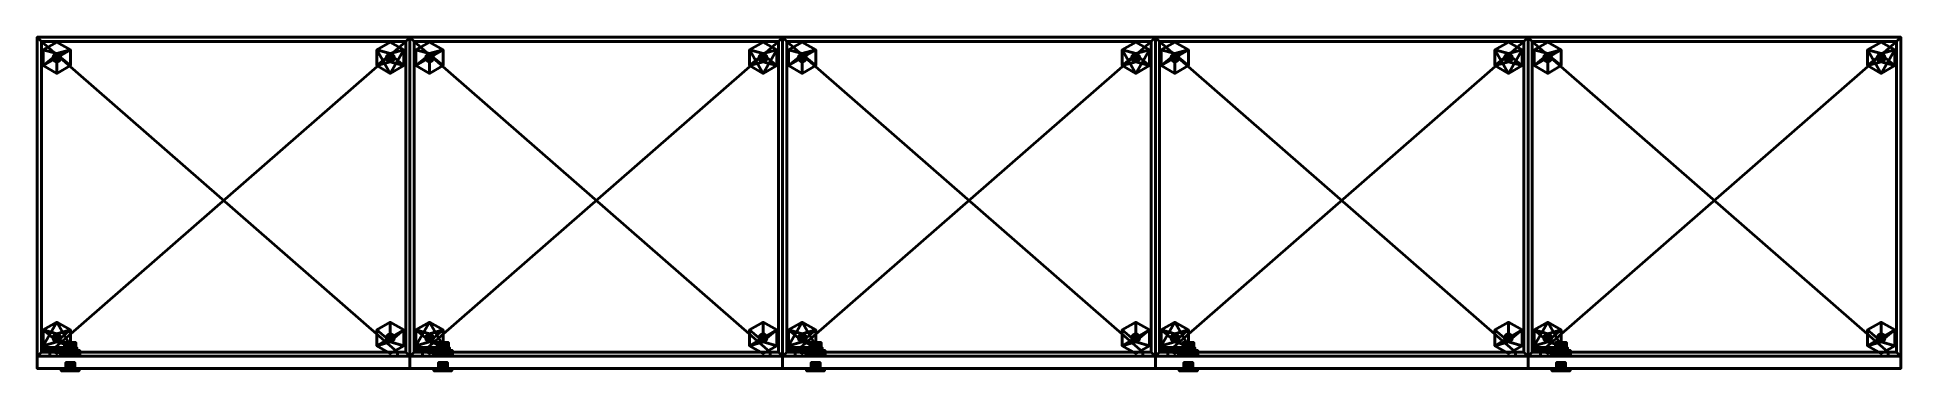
# Model space of a CAD drawing. Header units: millimetres. Extents: x -225 to 2025, y -202 to 200.
import ezdxf

# ---------------------------------------------------------------- set-up
doc = ezdxf.new("R2010")
doc.units = ezdxf.units.MM
doc.layers.add('I-FURN-PNLS', color=7, linetype='Continuous', lineweight=40)

msp = doc.modelspace()

# ---------------------------------------------------------------- meshes
at = {"layer": 'I-FURN-PNLS', "color": 7, "true_color": 0xf5f5f3}
mesh = msp.add_polyface(dxfattribs=at)
corners = [(-225, 200, 1799.8), (-225, -185, 1799.8), (-210, -185, 1799.8), (-210, -180, 1799.8), (-220, -180, 1799.8), (-220, 195, 1799.8), (220, 195, 1799.8), (220, -180, 1799.8), (210, -180, 1799.8), (210, -185, 1799.8), (225, -185, 1799.8), (225, 200, 1799.8)]
mesh.append_faces([[corners[k] for k in face] for face in [(4, 1, 2, 3)]], dxfattribs={"vtx0": -1, "color": 7})
mesh.append_faces([[corners[k] for k in face] for face in [(0, 5, 6, 11), (11, 6, 7, 10)]], dxfattribs={"vtx0": -1, "vtx2": -1, "color": 7})
mesh.append_faces([[corners[k] for k in face] for face in [(9, 10, 7, 8)]], dxfattribs={"vtx1": -1, "color": 7})
mesh.append_faces([[corners[k] for k in face] for face in [(4, 5, 0, 1)]], dxfattribs={"vtx1": -1, "vtx3": -1, "color": 7})
mesh = msp.add_polyface(dxfattribs=at)
corners = [(-225, 200, 15), (225, 200, 15), (225, -185, 15), (210, -185, 15), (210, -180, 15), (220, -180, 15), (220, 195, 15), (-220, 195, 15), (-220, -180, 15), (-210, -180, 15), (-210, -185, 15), (-225, -185, 15)]
mesh.append_faces([[corners[k] for k in face] for face in [(5, 2, 3, 4)]], dxfattribs={"vtx0": -1, "color": 7})
mesh.append_faces([[corners[k] for k in face] for face in [(2, 5, 6, 1)]], dxfattribs={"vtx0": -1, "vtx2": -1, "color": 7})
mesh.append_faces([[corners[k] for k in face] for face in [(10, 11, 8, 9)]], dxfattribs={"vtx1": -1, "color": 7})
mesh.append_faces([[corners[k] for k in face] for face in [(7, 8, 11, 0), (6, 7, 0, 1)]], dxfattribs={"vtx1": -1, "vtx3": -1, "color": 7})
mesh = msp.add_polyface(dxfattribs=at)
corners = [(-225, -185, 1799.8), (-225, 200, 1799.8), (-225, 200, 15), (-225, -185, 15)]
mesh.append_faces([[corners[k] for k in face] for face in [(3, 0, 1, 2)]], dxfattribs={"color": 7})
mesh = msp.add_polyface(dxfattribs=at)
corners = [(-225, 200, 1799.8), (225, 200, 1799.8), (225, 200, 15), (-225, 200, 15)]
mesh.append_faces([[corners[k] for k in face] for face in [(0, 1, 2, 3)]], dxfattribs={"color": 7})
mesh = msp.add_polyface(dxfattribs=at)
corners = [(-220, 195, 1799.8), (-220, -180, 1799.8), (-220, -180, 15), (-220, 195, 15)]
mesh.append_faces([[corners[k] for k in face] for face in [(0, 1, 2, 3)]], dxfattribs={"color": 7})
mesh = msp.add_polyface(dxfattribs=at)
corners = [(220, 195, 1799.8), (-220, 195, 1799.8), (-220, 195, 15), (220, 195, 15)]
mesh.append_faces([[corners[k] for k in face] for face in [(0, 1, 2, 3)]], dxfattribs={"color": 7})
mesh = msp.add_polyface(dxfattribs=at)
corners = [(220, 195, 35), (-220, 195, 35), (-220, -180, 35), (-210, -180, 35), (-210, -185, 35), (210, -185, 35), (210, -180, 35), (220, -180, 35)]
mesh.append_faces([[corners[k] for k in face] for face in [(5, 6, 3, 4)]], dxfattribs={"vtx1": -1, "color": 7})
mesh.append_faces([[corners[k] for k in face] for face in [(1, 2, 3, 6)]], dxfattribs={"vtx2": -1, "vtx3": -1, "color": 7})
mesh.append_faces([[corners[k] for k in face] for face in [(6, 7, 0, 1)]], dxfattribs={"vtx3": -1, "color": 7})
mesh = msp.add_polyface(dxfattribs=at)
corners = [(220, 195, 15), (220, -180, 15), (210, -180, 15), (210, -185, 15), (-210, -185, 15), (-210, -180, 15), (-220, -180, 15), (-220, 195, 15)]
mesh.append_faces([[corners[k] for k in face] for face in [(4, 5, 2, 3)]], dxfattribs={"vtx1": -1, "color": 7})
mesh.append_faces([[corners[k] for k in face] for face in [(0, 1, 2, 5)]], dxfattribs={"vtx2": -1, "vtx3": -1, "color": 7})
mesh.append_faces([[corners[k] for k in face] for face in [(5, 6, 7, 0)]], dxfattribs={"vtx3": -1, "color": 7})
mesh = msp.add_polyface(dxfattribs=at)
corners = [(-220, 195, 35), (220, 195, 35), (220, 195, 15), (-220, 195, 15)]
mesh.append_faces([[corners[k] for k in face] for face in [(0, 1, 2, 3)]], dxfattribs={"color": 7})
mesh = msp.add_polyface(dxfattribs=at)
corners = [(-220, -180, 35), (-220, 195, 35), (-220, 195, 15), (-220, -180, 15)]
mesh.append_faces([[corners[k] for k in face] for face in [(0, 1, 2, 3)]], dxfattribs={"color": 7})
mesh = msp.add_polyface(dxfattribs=at)
corners = [(220, 195, 1799.8), (-220, 195, 1799.8), (-220, -180, 1799.8), (-210, -180, 1799.8), (-210, -185, 1799.8), (210, -185, 1799.8), (210, -180, 1799.8), (220, -180, 1799.8)]
mesh.append_faces([[corners[k] for k in face] for face in [(5, 6, 3, 4)]], dxfattribs={"vtx1": -1, "color": 7})
mesh.append_faces([[corners[k] for k in face] for face in [(1, 2, 3, 6)]], dxfattribs={"vtx2": -1, "vtx3": -1, "color": 7})
mesh.append_faces([[corners[k] for k in face] for face in [(6, 7, 0, 1)]], dxfattribs={"vtx3": -1, "color": 7})
mesh = msp.add_polyface(dxfattribs=at)
corners = [(220, 195, 1789.8), (220, -180, 1789.8), (210, -180, 1789.8), (210, -185, 1789.8), (-210, -185, 1789.8), (-210, -180, 1789.8), (-220, -180, 1789.8), (-220, 195, 1789.8)]
mesh.append_faces([[corners[k] for k in face] for face in [(4, 5, 2, 3)]], dxfattribs={"vtx1": -1, "color": 7})
mesh.append_faces([[corners[k] for k in face] for face in [(0, 1, 2, 5)]], dxfattribs={"vtx2": -1, "vtx3": -1, "color": 7})
mesh.append_faces([[corners[k] for k in face] for face in [(5, 6, 7, 0)]], dxfattribs={"vtx3": -1, "color": 7})
mesh = msp.add_polyface(dxfattribs=at)
corners = [(-220, 195, 1799.8), (220, 195, 1799.8), (220, 195, 1789.8), (-220, 195, 1789.8)]
mesh.append_faces([[corners[k] for k in face] for face in [(0, 1, 2, 3)]], dxfattribs={"color": 7})
mesh = msp.add_polyface(dxfattribs=at)
corners = [(-220, -180, 1799.8), (-220, 195, 1799.8), (-220, 195, 1789.8), (-220, -180, 1789.8)]
mesh.append_faces([[corners[k] for k in face] for face in [(0, 1, 2, 3)]], dxfattribs={"color": 7})
mesh = msp.add_polyface(dxfattribs=at)
corners = [(220, 195, 1349.8), (-220, 195, 1349.8), (-220, -180, 1349.8), (-210, -180, 1349.8), (-210, -185, 1349.8), (210, -185, 1349.8), (210, -180, 1349.8), (220, -180, 1349.8)]
mesh.append_faces([[corners[k] for k in face] for face in [(5, 6, 3, 4)]], dxfattribs={"vtx1": -1, "color": 7})
mesh.append_faces([[corners[k] for k in face] for face in [(1, 2, 3, 6)]], dxfattribs={"vtx2": -1, "vtx3": -1, "color": 7})
mesh.append_faces([[corners[k] for k in face] for face in [(6, 7, 0, 1)]], dxfattribs={"vtx3": -1, "color": 7})
mesh = msp.add_polyface(dxfattribs=at)
corners = [(220, 195, 1339.8), (220, -180, 1339.8), (210, -180, 1339.8), (210, -185, 1339.8), (-210, -185, 1339.8), (-210, -180, 1339.8), (-220, -180, 1339.8), (-220, 195, 1339.8)]
mesh.append_faces([[corners[k] for k in face] for face in [(4, 5, 2, 3)]], dxfattribs={"vtx1": -1, "color": 7})
mesh.append_faces([[corners[k] for k in face] for face in [(0, 1, 2, 5)]], dxfattribs={"vtx2": -1, "vtx3": -1, "color": 7})
mesh.append_faces([[corners[k] for k in face] for face in [(5, 6, 7, 0)]], dxfattribs={"vtx3": -1, "color": 7})
mesh = msp.add_polyface(dxfattribs=at)
corners = [(-220, 195, 1349.8), (220, 195, 1349.8), (220, 195, 1339.8), (-220, 195, 1339.8)]
mesh.append_faces([[corners[k] for k in face] for face in [(0, 1, 2, 3)]], dxfattribs={"color": 7})
mesh = msp.add_polyface(dxfattribs=at)
corners = [(-220, -180, 1349.8), (-220, 195, 1349.8), (-220, 195, 1339.8), (-220, -180, 1339.8)]
mesh.append_faces([[corners[k] for k in face] for face in [(0, 1, 2, 3)]], dxfattribs={"color": 7})
mesh = msp.add_polyface(dxfattribs=at)
corners = [(220, 195, 899.8), (-220, 195, 899.8), (-220, -180, 899.8), (-210, -180, 899.8), (-210, -185, 899.8), (210, -185, 899.8), (210, -180, 899.8), (220, -180, 899.8)]
mesh.append_faces([[corners[k] for k in face] for face in [(5, 6, 3, 4)]], dxfattribs={"vtx1": -1, "color": 7})
mesh.append_faces([[corners[k] for k in face] for face in [(1, 2, 3, 6)]], dxfattribs={"vtx2": -1, "vtx3": -1, "color": 7})
mesh.append_faces([[corners[k] for k in face] for face in [(6, 7, 0, 1)]], dxfattribs={"vtx3": -1, "color": 7})
mesh = msp.add_polyface(dxfattribs=at)
corners = [(220, 195, 889.8), (220, -180, 889.8), (210, -180, 889.8), (210, -185, 889.8), (-210, -185, 889.8), (-210, -180, 889.8), (-220, -180, 889.8), (-220, 195, 889.8)]
mesh.append_faces([[corners[k] for k in face] for face in [(4, 5, 2, 3)]], dxfattribs={"vtx1": -1, "color": 7})
mesh.append_faces([[corners[k] for k in face] for face in [(0, 1, 2, 5)]], dxfattribs={"vtx2": -1, "vtx3": -1, "color": 7})
mesh.append_faces([[corners[k] for k in face] for face in [(5, 6, 7, 0)]], dxfattribs={"vtx3": -1, "color": 7})
mesh = msp.add_polyface(dxfattribs=at)
corners = [(-220, 195, 899.8), (220, 195, 899.8), (220, 195, 889.8), (-220, 195, 889.8)]
mesh.append_faces([[corners[k] for k in face] for face in [(3, 0, 1, 2)]], dxfattribs={"color": 7})
mesh = msp.add_polyface(dxfattribs=at)
corners = [(-220, -180, 899.8), (-220, 195, 899.8), (-220, 195, 889.8), (-220, -180, 889.8)]
mesh.append_faces([[corners[k] for k in face] for face in [(3, 0, 1, 2)]], dxfattribs={"color": 7})
mesh = msp.add_polyface(dxfattribs=at)
corners = [(220, 195, 449.8), (-220, 195, 449.8), (-220, -180, 449.8), (-210, -180, 449.8), (-210, -185, 449.8), (210, -185, 449.8), (210, -180, 449.8), (220, -180, 449.8)]
mesh.append_faces([[corners[k] for k in face] for face in [(5, 6, 3, 4)]], dxfattribs={"vtx1": -1, "color": 7})
mesh.append_faces([[corners[k] for k in face] for face in [(1, 2, 3, 6)]], dxfattribs={"vtx2": -1, "vtx3": -1, "color": 7})
mesh.append_faces([[corners[k] for k in face] for face in [(6, 7, 0, 1)]], dxfattribs={"vtx3": -1, "color": 7})
mesh = msp.add_polyface(dxfattribs=at)
corners = [(220, 195, 439.8), (220, -180, 439.8), (210, -180, 439.8), (210, -185, 439.8), (-210, -185, 439.8), (-210, -180, 439.8), (-220, -180, 439.8), (-220, 195, 439.8)]
mesh.append_faces([[corners[k] for k in face] for face in [(4, 5, 2, 3)]], dxfattribs={"vtx1": -1, "color": 7})
mesh.append_faces([[corners[k] for k in face] for face in [(0, 1, 2, 5)]], dxfattribs={"vtx2": -1, "vtx3": -1, "color": 7})
mesh.append_faces([[corners[k] for k in face] for face in [(5, 6, 7, 0)]], dxfattribs={"vtx3": -1, "color": 7})
mesh = msp.add_polyface(dxfattribs=at)
corners = [(-220, 195, 449.8), (220, 195, 449.8), (220, 195, 439.8), (-220, 195, 439.8)]
mesh.append_faces([[corners[k] for k in face] for face in [(3, 0, 1, 2)]], dxfattribs={"color": 7})
mesh = msp.add_polyface(dxfattribs=at)
corners = [(-220, -180, 449.8), (-220, 195, 449.8), (-220, 195, 439.8), (-220, -180, 439.8)]
mesh.append_faces([[corners[k] for k in face] for face in [(3, 0, 1, 2)]], dxfattribs={"color": 7})
at = {"layer": 'I-FURN-PNLS', "color": 250, "true_color": 0x191919}
mesh = msp.add_polyface(dxfattribs=at)
corners = [(-201.3, 194.3), (-217.8, 184.8), (-217.8, 184.8, 10), (-201.3, 194.3, 10)]
mesh.append_faces([[corners[k] for k in face] for face in [(0, 1, 2, 3)]], dxfattribs={"color": 250})
mesh = msp.add_polyface(dxfattribs=at)
corners = [(-217.8, 165.8, 10), (-201.3, 156.3, 10), (-184.8, 165.8, 10), (-184.8, 184.8, 10), (-201.3, 194.3, 10), (-217.8, 184.8, 10), (-201.3, 170.3, 10), (-206.3, 175.3, 10), (-201.3, 180.3, 10), (-196.3, 175.3, 10)]
mesh.append_faces([[corners[k] for k in face] for face in [(3, 8, 9, 2), (2, 9, 6, 1)]], dxfattribs={"vtx0": -1, "vtx2": -1, "color": 250})
mesh.append_faces([[corners[k] for k in face] for face in [(8, 3, 4, 5)]], dxfattribs={"vtx0": -1, "vtx3": -1, "color": 250})
mesh.append_faces([[corners[k] for k in face] for face in [(7, 8, 5, 0), (0, 1, 6, 7)]], dxfattribs={"vtx1": -1, "vtx3": -1, "color": 250})
mesh = msp.add_polyface(dxfattribs=at)
corners = [(-201.3, 156.3), (-217.8, 165.8), (-217.8, 184.8), (-201.3, 194.3), (-184.8, 184.8), (-184.8, 165.8)]
mesh.append_faces([[corners[k] for k in face] for face in [(2, 3, 4, 1), (5, 0, 1, 4)]], dxfattribs={"vtx2": -1, "color": 250})
mesh = msp.add_polyface(dxfattribs=at)
corners = [(-217.8, 184.8), (-217.8, 165.8), (-217.8, 165.8, 10), (-217.8, 184.8, 10)]
mesh.append_faces([[corners[k] for k in face] for face in [(1, 2, 3, 0)]], dxfattribs={"color": 250})
mesh = msp.add_polyface(dxfattribs=at)
corners = [(-201.3, 170.3, 10), (-201.3, 170.3, 11.3), (-201.3, 170.3, 12.5), (-201.3, 170.3, 13.8), (-201.3, 170.3, 15), (-206.3, 175.3, 15), (-201.3, 180.3, 15), (-201.3, 180.3, 13.8), (-201.3, 180.3, 12.5), (-201.3, 180.3, 11.3), (-201.3, 180.3, 10), (-206.3, 175.3, 10)]
mesh.append_faces([[corners[k] for k in face] for face in [(8, 2, 5), (2, 8, 11)]], dxfattribs={"vtx0": -1, "vtx1": -1, "vtx2": -1, "color": 250})
mesh.append_faces([[corners[k] for k in face] for face in [(1, 2, 11, 0), (7, 8, 5, 6)]], dxfattribs={"vtx1": -1, "color": 250})
mesh.append_faces([[corners[k] for k in face] for face in [(3, 4, 5, 2), (9, 10, 11, 8)]], dxfattribs={"vtx2": -1, "color": 250})
mesh = msp.add_polyface(dxfattribs=at)
corners = [(-201.3, 170.3, 15), (-196.3, 175.3, 15), (-201.3, 180.3, 15), (-206.3, 175.3, 15), (-201.3, 180.1, 15), (-196.5, 175.3, 15), (-201.3, 170.5, 15), (-206.1, 175.3, 15)]
mesh.append_faces([[corners[k] for k in face] for face in [(2, 4, 5, 1), (4, 2, 3, 7)]], dxfattribs={"vtx0": -1, "vtx2": -1, "color": 250})
mesh.append_faces([[corners[k] for k in face] for face in [(6, 7, 3, 0), (0, 1, 5, 6)]], dxfattribs={"vtx1": -1, "vtx3": -1, "color": 250})
mesh = msp.add_polyface(dxfattribs=at)
corners = [(-201.3, 170.5, 15), (-201.3, 170.5, 19.8), (-201.3, 170.5, 24.5), (-201.3, 170.5, 29.3), (-201.3, 170.5, 34.1), (-202.9, 170.8, 34.1), (-204.4, 171.6, 34.1), (-205.4, 172.9, 34.1), (-206, 174.5, 34.1), (-206, 176.1, 34.1), (-205.4, 177.7, 34.1), (-204.4, 178.9, 34.1), (-202.9, 179.8, 34.1), (-201.3, 180.1, 34.1), (-201.3, 180.1, 29.3), (-201.3, 180.1, 24.5), (-201.3, 180.1, 19.8), (-201.3, 180.1, 15), (-206.1, 175.3, 15)]
mesh.append_faces([[corners[k] for k in face] for face in [(14, 12, 13)]], dxfattribs={"vtx0": -1, "color": 250})
mesh.append_faces([[corners[k] for k in face] for face in [(15, 10, 14)]], dxfattribs={"vtx0": -1, "vtx1": -1, "color": 250})
mesh.append_faces([[corners[k] for k in face] for face in [(15, 2, 8), (15, 18, 2)]], dxfattribs={"vtx0": -1, "vtx1": -1, "vtx2": -1, "color": 250})
mesh.append_faces([[corners[k] for k in face] for face in [(3, 5, 6), (3, 6, 7), (2, 7, 8), (15, 9, 10), (14, 11, 12), (15, 8, 9)]], dxfattribs={"vtx0": -1, "vtx2": -1, "color": 250})
mesh.append_faces([[corners[k] for k in face] for face in [(4, 5, 3), (1, 2, 18, 0)]], dxfattribs={"vtx1": -1, "color": 250})
mesh.append_faces([[corners[k] for k in face] for face in [(2, 3, 7), (10, 11, 14)]], dxfattribs={"vtx1": -1, "vtx2": -1, "color": 250})
mesh.append_faces([[corners[k] for k in face] for face in [(16, 17, 18, 15)]], dxfattribs={"vtx2": -1, "color": 250})
mesh = msp.add_polyface(dxfattribs=at)
corners = [(-201.3, 170.5, 34.1), (-201.3, 170.8, 34.3), (-201.3, 171, 34.5), (-201.3, 171.2, 34.8), (-201.3, 171.5, 35), (-202.6, 171.7, 35), (-203.8, 172.4, 35), (-204.6, 173.4, 35), (-205.1, 174.6, 35), (-205.1, 176, 35), (-204.6, 177.2, 35), (-203.8, 178.2, 35), (-202.6, 178.9, 35), (-201.3, 179.1, 35), (-201.3, 179.4, 34.8), (-201.3, 179.6, 34.5), (-201.3, 179.8, 34.3), (-201.3, 180.1, 34.1), (-202.9, 179.8, 34.1), (-204.4, 178.9, 34.1), (-205.4, 177.7, 34.1), (-206, 176.1, 34.1), (-206, 174.5, 34.1), (-205.4, 172.9, 34.1), (-204.4, 171.6, 34.1), (-202.9, 170.8, 34.1)]
mesh.append_faces([[corners[k] for k in face] for face in [(3, 6, 2), (25, 1, 24), (12, 14, 11), (20, 15, 19), (16, 19, 15)]], dxfattribs={"vtx0": -1, "vtx1": -1, "color": 250})
mesh.append_faces([[corners[k] for k in face] for face in [(23, 2, 7), (10, 15, 20)]], dxfattribs={"vtx0": -1, "vtx1": -1, "vtx2": -1, "color": 250})
mesh.append_faces([[corners[k] for k in face] for face in [(3, 5, 6), (2, 6, 7), (23, 7, 8), (8, 22, 23), (15, 10, 11), (21, 9, 10), (16, 18, 19), (9, 21, 22)]], dxfattribs={"vtx0": -1, "vtx2": -1, "color": 250})
mesh.append_faces([[corners[k] for k in face] for face in [(4, 5, 3), (0, 1, 25), (17, 18, 16)]], dxfattribs={"vtx1": -1, "color": 250})
mesh.append_faces([[corners[k] for k in face] for face in [(1, 2, 24), (23, 24, 2), (8, 9, 22), (14, 15, 11), (20, 21, 10)]], dxfattribs={"vtx1": -1, "vtx2": -1, "color": 250})
mesh.append_faces([[corners[k] for k in face] for face in [(12, 13, 14)]], dxfattribs={"vtx2": -1, "color": 250})
mesh = msp.add_polyface(dxfattribs=at)
corners = [(-184.8, 184.8), (-201.3, 194.3), (-201.3, 194.3, 10), (-184.8, 184.8, 10)]
mesh.append_faces([[corners[k] for k in face] for face in [(0, 1, 2, 3)]], dxfattribs={"color": 250})
mesh = msp.add_polyface(dxfattribs=at)
corners = [(-201.3, 180.3, 15), (-196.3, 175.3, 15), (-201.3, 170.3, 15), (-201.3, 170.3, 13.8), (-201.3, 170.3, 12.5), (-201.3, 170.3, 11.3), (-201.3, 170.3, 10), (-196.3, 175.3, 10), (-201.3, 180.3, 10), (-201.3, 180.3, 11.3), (-201.3, 180.3, 12.5), (-201.3, 180.3, 13.8)]
mesh.append_faces([[corners[k] for k in face] for face in [(1, 10, 11, 0)]], dxfattribs={"vtx0": -1, "color": 250})
mesh.append_faces([[corners[k] for k in face] for face in [(4, 7, 10), (10, 1, 4)]], dxfattribs={"vtx0": -1, "vtx1": -1, "vtx2": -1, "color": 250})
mesh.append_faces([[corners[k] for k in face] for face in [(5, 6, 7, 4)]], dxfattribs={"vtx2": -1, "color": 250})
mesh.append_faces([[corners[k] for k in face] for face in [(7, 8, 9, 10), (1, 2, 3, 4)]], dxfattribs={"vtx3": -1, "color": 250})
mesh = msp.add_polyface(dxfattribs=at)
corners = [(-201.3, 179.1, 35), (-200, 178.9, 35), (-198.8, 178.2, 35), (-198, 177.2, 35), (-197.5, 176, 35), (-197.5, 174.6, 35), (-198, 173.4, 35), (-198.8, 172.4, 35), (-200, 171.7, 35), (-201.3, 171.5, 35), (-201.3, 171.2, 34.8), (-201.3, 171, 34.5), (-201.3, 170.8, 34.3), (-201.3, 170.5, 34.1), (-199.7, 170.8, 34.1), (-198.2, 171.6, 34.1), (-197.2, 172.9, 34.1), (-196.6, 174.5, 34.1), (-196.6, 176.1, 34.1), (-197.2, 177.7, 34.1), (-198.2, 178.9, 34.1), (-199.7, 179.8, 34.1), (-201.3, 180.1, 34.1), (-201.3, 179.8, 34.3), (-201.3, 179.6, 34.5), (-201.3, 179.4, 34.8)]
mesh.append_faces([[corners[k] for k in face] for face in [(25, 2, 24), (20, 24, 19), (21, 23, 20), (8, 10, 7), (16, 11, 15), (12, 15, 11)]], dxfattribs={"vtx0": -1, "vtx1": -1, "color": 250})
mesh.append_faces([[corners[k] for k in face] for face in [(24, 3, 19), (6, 11, 16)]], dxfattribs={"vtx0": -1, "vtx1": -1, "vtx2": -1, "color": 250})
mesh.append_faces([[corners[k] for k in face] for face in [(25, 1, 2), (24, 2, 3), (19, 3, 4), (20, 23, 24), (4, 18, 19), (11, 6, 7), (17, 5, 6), (12, 14, 15), (5, 17, 18)]], dxfattribs={"vtx0": -1, "vtx2": -1, "color": 250})
mesh.append_faces([[corners[k] for k in face] for face in [(13, 14, 12)]], dxfattribs={"vtx1": -1, "color": 250})
mesh.append_faces([[corners[k] for k in face] for face in [(4, 5, 18), (10, 11, 7), (16, 17, 6)]], dxfattribs={"vtx1": -1, "vtx2": -1, "color": 250})
mesh.append_faces([[corners[k] for k in face] for face in [(25, 0, 1), (21, 22, 23), (8, 9, 10)]], dxfattribs={"vtx2": -1, "color": 250})
mesh = msp.add_polyface(dxfattribs=at)
corners = [(-201.3, 180.1, 34.1), (-199.7, 179.8, 34.1), (-198.2, 178.9, 34.1), (-197.2, 177.7, 34.1), (-196.6, 176.1, 34.1), (-196.6, 174.5, 34.1), (-197.2, 172.9, 34.1), (-198.2, 171.6, 34.1), (-199.7, 170.8, 34.1), (-201.3, 170.5, 34.1), (-201.3, 170.5, 29.3), (-201.3, 170.5, 24.5), (-201.3, 170.5, 19.8), (-201.3, 170.5, 15), (-196.5, 175.3, 15), (-201.3, 180.1, 15), (-201.3, 180.1, 19.8), (-201.3, 180.1, 24.5), (-201.3, 180.1, 29.3)]
mesh.append_faces([[corners[k] for k in face] for face in [(3, 18, 2), (18, 3, 17)]], dxfattribs={"vtx0": -1, "vtx1": -1, "color": 250})
mesh.append_faces([[corners[k] for k in face] for face in [(4, 11, 17), (17, 11, 14)]], dxfattribs={"vtx0": -1, "vtx1": -1, "vtx2": -1, "color": 250})
mesh.append_faces([[corners[k] for k in face] for face in [(17, 3, 4), (11, 5, 6), (10, 7, 8), (6, 10, 11), (11, 4, 5)]], dxfattribs={"vtx0": -1, "vtx2": -1, "color": 250})
mesh.append_faces([[corners[k] for k in face] for face in [(1, 2, 18), (6, 7, 10)]], dxfattribs={"vtx1": -1, "vtx2": -1, "color": 250})
mesh.append_faces([[corners[k] for k in face] for face in [(18, 0, 1), (8, 9, 10), (12, 13, 14, 11)]], dxfattribs={"vtx2": -1, "color": 250})
mesh.append_faces([[corners[k] for k in face] for face in [(14, 15, 16, 17)]], dxfattribs={"vtx3": -1, "color": 250})
mesh = msp.add_polyface(dxfattribs=at)
corners = [(-184.8, 165.8), (-184.8, 184.8), (-184.8, 184.8, 10), (-184.8, 165.8, 10)]
mesh.append_faces([[corners[k] for k in face] for face in [(0, 1, 2, 3)]], dxfattribs={"color": 250})
mesh = msp.add_polyface(dxfattribs=at)
corners = [(184.8, 184.8), (184.8, 184.8, 10), (201.3, 194.3, 10), (201.3, 194.3)]
mesh.append_faces([[corners[k] for k in face] for face in [(2, 3, 0, 1)]], dxfattribs={"color": 250})
mesh = msp.add_polyface(dxfattribs=at)
corners = [(217.8, 165.8, 10), (217.8, 184.8, 10), (201.3, 194.3, 10), (184.8, 184.8, 10), (184.8, 165.8, 10), (201.3, 156.3, 10), (201.3, 170.3, 10), (196.3, 175.3, 10), (201.3, 180.3, 10), (206.3, 175.3, 10)]
mesh.append_faces([[corners[k] for k in face] for face in [(7, 4, 6)]], dxfattribs={"vtx0": -1, "vtx1": -1, "color": 250})
mesh.append_faces([[corners[k] for k in face] for face in [(1, 8, 9, 0), (0, 9, 6)]], dxfattribs={"vtx0": -1, "vtx2": -1, "color": 250})
mesh.append_faces([[corners[k] for k in face] for face in [(2, 3, 8, 1), (5, 0, 6, 4)]], dxfattribs={"vtx1": -1, "vtx2": -1, "color": 250})
mesh.append_faces([[corners[k] for k in face] for face in [(7, 8, 3, 4)]], dxfattribs={"vtx1": -1, "vtx3": -1, "color": 250})
mesh = msp.add_polyface(dxfattribs=at)
corners = [(201.3, 156.3), (184.8, 165.8), (184.8, 184.8), (201.3, 194.3), (217.8, 184.8), (217.8, 165.8)]
mesh.append_faces([[corners[k] for k in face] for face in [(2, 0, 1), (0, 4, 5)]], dxfattribs={"vtx0": -1, "color": 250})
mesh.append_faces([[corners[k] for k in face] for face in [(2, 3, 4, 0)]], dxfattribs={"vtx2": -1, "vtx3": -1, "color": 250})
mesh = msp.add_polyface(dxfattribs=at)
corners = [(184.8, 165.8), (184.8, 165.8, 10), (184.8, 184.8, 10), (184.8, 184.8)]
mesh.append_faces([[corners[k] for k in face] for face in [(2, 3, 0, 1)]], dxfattribs={"color": 250})
mesh = msp.add_polyface(dxfattribs=at)
corners = [(201.3, 180.3, 15), (201.3, 180.3, 13.8), (201.3, 180.3, 12.5), (201.3, 180.3, 11.3), (201.3, 180.3, 10), (196.3, 175.3, 10), (201.3, 170.3, 10), (201.3, 170.3, 11.3), (201.3, 170.3, 12.5), (201.3, 170.3, 13.8), (201.3, 170.3, 15), (196.3, 175.3, 15)]
mesh.append_faces([[corners[k] for k in face] for face in [(2, 5, 8), (8, 11, 2)]], dxfattribs={"vtx0": -1, "vtx1": -1, "vtx2": -1, "color": 250})
mesh.append_faces([[corners[k] for k in face] for face in [(1, 2, 11, 0)]], dxfattribs={"vtx1": -1, "color": 250})
mesh.append_faces([[corners[k] for k in face] for face in [(3, 4, 5, 2), (9, 10, 11, 8)]], dxfattribs={"vtx2": -1, "color": 250})
mesh.append_faces([[corners[k] for k in face] for face in [(5, 6, 7, 8)]], dxfattribs={"vtx3": -1, "color": 250})
mesh = msp.add_polyface(dxfattribs=at)
corners = [(201.3, 170.3, 15), (206.3, 175.3, 15), (201.3, 180.3, 15), (196.3, 175.3, 15), (201.3, 180.1, 15), (206.1, 175.3, 15), (201.3, 170.5, 15), (196.5, 175.3, 15)]
mesh.append_faces([[corners[k] for k in face] for face in [(1, 5, 6, 0), (7, 3, 0, 6)]], dxfattribs={"vtx0": -1, "vtx2": -1, "color": 250})
mesh.append_faces([[corners[k] for k in face] for face in [(7, 4, 2, 3), (1, 2, 4, 5)]], dxfattribs={"vtx1": -1, "vtx3": -1, "color": 250})
mesh = msp.add_polyface(dxfattribs=at)
corners = [(201.3, 180.1, 34.1), (201.3, 180.1, 29.3), (201.3, 180.1, 24.5), (201.3, 180.1, 19.8), (201.3, 180.1, 15), (196.5, 175.3, 15), (201.3, 170.5, 15), (201.3, 170.5, 19.8), (201.3, 170.5, 24.5), (201.3, 170.5, 29.3), (201.3, 170.5, 34.1), (199.7, 170.8, 34.1), (198.2, 171.6, 34.1), (197.2, 172.9, 34.1), (196.6, 174.5, 34.1), (196.6, 176.1, 34.1), (197.2, 177.7, 34.1), (198.2, 178.9, 34.1), (199.7, 179.8, 34.1)]
mesh.append_faces([[corners[k] for k in face] for face in [(17, 1, 16), (2, 16, 1)]], dxfattribs={"vtx0": -1, "vtx1": -1, "color": 250})
mesh.append_faces([[corners[k] for k in face] for face in [(2, 8, 15), (5, 8, 2)]], dxfattribs={"vtx0": -1, "vtx1": -1, "vtx2": -1, "color": 250})
mesh.append_faces([[corners[k] for k in face] for face in [(1, 17, 18), (9, 12, 13)]], dxfattribs={"vtx0": -1, "vtx2": -1, "color": 250})
mesh.append_faces([[corners[k] for k in face] for face in [(15, 16, 2), (13, 14, 8), (11, 12, 9), (8, 9, 13), (14, 15, 8)]], dxfattribs={"vtx1": -1, "vtx2": -1, "color": 250})
mesh.append_faces([[corners[k] for k in face] for face in [(18, 0, 1), (3, 4, 5, 2), (9, 10, 11)]], dxfattribs={"vtx2": -1, "color": 250})
mesh.append_faces([[corners[k] for k in face] for face in [(5, 6, 7, 8)]], dxfattribs={"vtx3": -1, "color": 250})
mesh = msp.add_polyface(dxfattribs=at)
corners = [(201.3, 179.1, 35), (201.3, 179.4, 34.8), (201.3, 179.6, 34.5), (201.3, 179.8, 34.3), (201.3, 180.1, 34.1), (199.7, 179.8, 34.1), (198.2, 178.9, 34.1), (197.2, 177.7, 34.1), (196.6, 176.1, 34.1), (196.6, 174.5, 34.1), (197.2, 172.9, 34.1), (198.2, 171.6, 34.1), (199.7, 170.8, 34.1), (201.3, 170.5, 34.1), (201.3, 170.8, 34.3), (201.3, 171, 34.5), (201.3, 171.2, 34.8), (201.3, 171.5, 35), (200, 171.7, 35), (198.8, 172.4, 35), (198, 173.4, 35), (197.5, 174.6, 35), (197.5, 176, 35), (198, 177.2, 35), (198.8, 178.2, 35), (200, 178.9, 35)]
mesh.append_faces([[corners[k] for k in face] for face in [(14, 12, 13)]], dxfattribs={"vtx0": -1, "color": 250})
mesh.append_faces([[corners[k] for k in face] for face in [(2, 24, 1), (7, 2, 6), (6, 3, 5), (19, 16, 18), (11, 15, 10), (15, 11, 14)]], dxfattribs={"vtx0": -1, "vtx1": -1, "color": 250})
mesh.append_faces([[corners[k] for k in face] for face in [(7, 23, 2), (10, 15, 20)]], dxfattribs={"vtx0": -1, "vtx1": -1, "vtx2": -1, "color": 250})
mesh.append_faces([[corners[k] for k in face] for face in [(8, 21, 22), (19, 15, 16), (20, 9, 10)]], dxfattribs={"vtx0": -1, "vtx2": -1, "color": 250})
mesh.append_faces([[corners[k] for k in face] for face in [(24, 25, 1), (23, 24, 2), (22, 23, 7), (2, 3, 6), (7, 8, 22), (19, 20, 15), (20, 21, 9), (11, 12, 14), (8, 9, 21)]], dxfattribs={"vtx1": -1, "vtx2": -1, "color": 250})
mesh.append_faces([[corners[k] for k in face] for face in [(25, 0, 1), (3, 4, 5), (16, 17, 18)]], dxfattribs={"vtx2": -1, "color": 250})
mesh = msp.add_polyface(dxfattribs=at)
corners = [(201.3, 194.3), (201.3, 194.3, 10), (217.8, 184.8, 10), (217.8, 184.8)]
mesh.append_faces([[corners[k] for k in face] for face in [(1, 2, 3, 0)]], dxfattribs={"color": 250})
mesh = msp.add_polyface(dxfattribs=at)
corners = [(201.3, 170.3, 10), (206.3, 175.3, 10), (201.3, 180.3, 10), (201.3, 180.3, 11.3), (201.3, 180.3, 12.5), (201.3, 180.3, 13.8), (201.3, 180.3, 15), (206.3, 175.3, 15), (201.3, 170.3, 15), (201.3, 170.3, 13.8), (201.3, 170.3, 12.5), (201.3, 170.3, 11.3)]
mesh.append_faces([[corners[k] for k in face] for face in [(1, 10, 11, 0), (7, 4, 5, 6)]], dxfattribs={"vtx0": -1, "color": 250})
mesh.append_faces([[corners[k] for k in face] for face in [(7, 10, 4), (1, 4, 10)]], dxfattribs={"vtx0": -1, "vtx1": -1, "vtx2": -1, "color": 250})
mesh.append_faces([[corners[k] for k in face] for face in [(7, 8, 9, 10), (1, 2, 3, 4)]], dxfattribs={"vtx3": -1, "color": 250})
mesh = msp.add_polyface(dxfattribs=at)
corners = [(201.3, 170.5, 15), (206.1, 175.3, 15), (201.3, 180.1, 15), (201.3, 180.1, 19.8), (201.3, 180.1, 24.5), (201.3, 180.1, 29.3), (201.3, 180.1, 34.1), (202.9, 179.8, 34.1), (204.4, 178.9, 34.1), (205.4, 177.7, 34.1), (206, 176.1, 34.1), (206, 174.5, 34.1), (205.4, 172.9, 34.1), (204.4, 171.6, 34.1), (202.9, 170.8, 34.1), (201.3, 170.5, 34.1), (201.3, 170.5, 29.3), (201.3, 170.5, 24.5), (201.3, 170.5, 19.8)]
mesh.append_faces([[corners[k] for k in face] for face in [(16, 14, 15), (1, 17, 18, 0)]], dxfattribs={"vtx0": -1, "color": 250})
mesh.append_faces([[corners[k] for k in face] for face in [(5, 9, 4)]], dxfattribs={"vtx0": -1, "vtx1": -1, "color": 250})
mesh.append_faces([[corners[k] for k in face] for face in [(11, 17, 4), (17, 1, 4)]], dxfattribs={"vtx0": -1, "vtx1": -1, "vtx2": -1, "color": 250})
mesh.append_faces([[corners[k] for k in face] for face in [(12, 16, 17), (5, 8, 9)]], dxfattribs={"vtx0": -1, "vtx2": -1, "color": 250})
mesh.append_faces([[corners[k] for k in face] for face in [(6, 7, 5)]], dxfattribs={"vtx1": -1, "color": 250})
mesh.append_faces([[corners[k] for k in face] for face in [(13, 14, 16), (12, 13, 16), (11, 12, 17), (9, 10, 4), (7, 8, 5), (10, 11, 4)]], dxfattribs={"vtx1": -1, "vtx2": -1, "color": 250})
mesh.append_faces([[corners[k] for k in face] for face in [(1, 2, 3, 4)]], dxfattribs={"vtx3": -1, "color": 250})
mesh = msp.add_polyface(dxfattribs=at)
corners = [(201.3, 170.5, 34.1), (202.9, 170.8, 34.1), (204.4, 171.6, 34.1), (205.4, 172.9, 34.1), (206, 174.5, 34.1), (206, 176.1, 34.1), (205.4, 177.7, 34.1), (204.4, 178.9, 34.1), (202.9, 179.8, 34.1), (201.3, 180.1, 34.1), (201.3, 179.8, 34.3), (201.3, 179.6, 34.5), (201.3, 179.4, 34.8), (201.3, 179.1, 35), (202.6, 178.9, 35), (203.8, 178.2, 35), (204.6, 177.2, 35), (205.1, 176, 35), (205.1, 174.6, 35), (204.6, 173.4, 35), (203.8, 172.4, 35), (202.6, 171.7, 35), (201.3, 171.5, 35), (201.3, 171.2, 34.8), (201.3, 171, 34.5), (201.3, 170.8, 34.3)]
mesh.append_faces([[corners[k] for k in face] for face in [(23, 21, 22), (1, 25, 0), (10, 8, 9)]], dxfattribs={"vtx0": -1, "color": 250})
mesh.append_faces([[corners[k] for k in face] for face in [(24, 20, 23), (2, 25, 1), (15, 12, 14), (7, 11, 6), (11, 7, 10)]], dxfattribs={"vtx0": -1, "vtx1": -1, "color": 250})
mesh.append_faces([[corners[k] for k in face] for face in [(19, 24, 3), (6, 11, 16)]], dxfattribs={"vtx0": -1, "vtx1": -1, "vtx2": -1, "color": 250})
mesh.append_faces([[corners[k] for k in face] for face in [(2, 24, 25), (24, 2, 3), (4, 17, 18), (15, 11, 12), (16, 5, 6)]], dxfattribs={"vtx0": -1, "vtx2": -1, "color": 250})
mesh.append_faces([[corners[k] for k in face] for face in [(20, 21, 23), (19, 20, 24), (18, 19, 3), (3, 4, 18), (15, 16, 11), (16, 17, 5), (7, 8, 10), (4, 5, 17)]], dxfattribs={"vtx1": -1, "vtx2": -1, "color": 250})
mesh.append_faces([[corners[k] for k in face] for face in [(12, 13, 14)]], dxfattribs={"vtx2": -1, "color": 250})
mesh = msp.add_polyface(dxfattribs=at)
corners = [(217.8, 184.8), (217.8, 184.8, 10), (217.8, 165.8, 10), (217.8, 165.8)]
mesh.append_faces([[corners[k] for k in face] for face in [(2, 3, 0, 1)]], dxfattribs={"color": 250})
at = {"layer": 'I-FURN-PNLS', "color": 7, "true_color": 0xf5f5f3}
mesh = msp.add_polyface(dxfattribs=at)
corners = [(220, -180, 1799.8), (220, 195, 1799.8), (220, 195, 15), (220, -180, 15)]
mesh.append_faces([[corners[k] for k in face] for face in [(3, 0, 1, 2)]], dxfattribs={"color": 7})
mesh = msp.add_polyface(dxfattribs=at)
corners = [(220, 195, 35), (220, -180, 35), (220, -180, 15), (220, 195, 15)]
mesh.append_faces([[corners[k] for k in face] for face in [(0, 1, 2, 3)]], dxfattribs={"color": 7})
mesh = msp.add_polyface(dxfattribs=at)
corners = [(220, 195, 1799.8), (220, -180, 1799.8), (220, -180, 1789.8), (220, 195, 1789.8)]
mesh.append_faces([[corners[k] for k in face] for face in [(0, 1, 2, 3)]], dxfattribs={"color": 7})
mesh = msp.add_polyface(dxfattribs=at)
corners = [(220, 195, 1349.8), (220, -180, 1349.8), (220, -180, 1339.8), (220, 195, 1339.8)]
mesh.append_faces([[corners[k] for k in face] for face in [(0, 1, 2, 3)]], dxfattribs={"color": 7})
mesh = msp.add_polyface(dxfattribs=at)
corners = [(220, 195, 899.8), (220, -180, 899.8), (220, -180, 889.8), (220, 195, 889.8)]
mesh.append_faces([[corners[k] for k in face] for face in [(3, 0, 1, 2)]], dxfattribs={"color": 7})
mesh = msp.add_polyface(dxfattribs=at)
corners = [(220, 195, 449.8), (220, -180, 449.8), (220, -180, 439.8), (220, 195, 439.8)]
mesh.append_faces([[corners[k] for k in face] for face in [(3, 0, 1, 2)]], dxfattribs={"color": 7})
mesh = msp.add_polyface(dxfattribs=at)
corners = [(225, 200, 1799.8), (225, -185, 1799.8), (225, -185, 15), (225, 200, 15)]
mesh.append_faces([[corners[k] for k in face] for face in [(0, 1, 2, 3)]], dxfattribs={"color": 7})
mesh = msp.add_polyface(dxfattribs=at)
corners = [(225, 200, 1799.8), (225, -185, 1799.8), (240, -185, 1799.8), (240, -180, 1799.8), (230, -180, 1799.8), (230, 195, 1799.8), (670, 195, 1799.8), (670, -180, 1799.8), (660, -180, 1799.8), (660, -185, 1799.8), (675, -185, 1799.8), (675, 200, 1799.8)]
mesh.append_faces([[corners[k] for k in face] for face in [(4, 1, 2, 3)]], dxfattribs={"vtx0": -1, "color": 7})
mesh.append_faces([[corners[k] for k in face] for face in [(0, 5, 6, 11), (11, 6, 7, 10)]], dxfattribs={"vtx0": -1, "vtx2": -1, "color": 7})
mesh.append_faces([[corners[k] for k in face] for face in [(9, 10, 7, 8)]], dxfattribs={"vtx1": -1, "color": 7})
mesh.append_faces([[corners[k] for k in face] for face in [(4, 5, 0, 1)]], dxfattribs={"vtx1": -1, "vtx3": -1, "color": 7})
mesh = msp.add_polyface(dxfattribs=at)
corners = [(225, 200, 15), (675, 200, 15), (675, -185, 15), (660, -185, 15), (660, -180, 15), (670, -180, 15), (670, 195, 15), (230, 195, 15), (230, -180, 15), (240, -180, 15), (240, -185, 15), (225, -185, 15)]
mesh.append_faces([[corners[k] for k in face] for face in [(5, 2, 3, 4)]], dxfattribs={"vtx0": -1, "color": 7})
mesh.append_faces([[corners[k] for k in face] for face in [(2, 5, 6, 1)]], dxfattribs={"vtx0": -1, "vtx2": -1, "color": 7})
mesh.append_faces([[corners[k] for k in face] for face in [(10, 11, 8, 9)]], dxfattribs={"vtx1": -1, "color": 7})
mesh.append_faces([[corners[k] for k in face] for face in [(7, 8, 11, 0), (6, 7, 0, 1)]], dxfattribs={"vtx1": -1, "vtx3": -1, "color": 7})
mesh = msp.add_polyface(dxfattribs=at)
corners = [(225, -185, 1799.8), (225, 200, 1799.8), (225, 200, 15), (225, -185, 15)]
mesh.append_faces([[corners[k] for k in face] for face in [(3, 0, 1, 2)]], dxfattribs={"color": 7})
mesh = msp.add_polyface(dxfattribs=at)
corners = [(225, 200, 1799.8), (675, 200, 1799.8), (675, 200, 15), (225, 200, 15)]
mesh.append_faces([[corners[k] for k in face] for face in [(0, 1, 2, 3)]], dxfattribs={"color": 7})
mesh = msp.add_polyface(dxfattribs=at)
corners = [(230, 195, 1799.8), (230, -180, 1799.8), (230, -180, 15), (230, 195, 15)]
mesh.append_faces([[corners[k] for k in face] for face in [(0, 1, 2, 3)]], dxfattribs={"color": 7})
mesh = msp.add_polyface(dxfattribs=at)
corners = [(670, 195, 1799.8), (230, 195, 1799.8), (230, 195, 15), (670, 195, 15)]
mesh.append_faces([[corners[k] for k in face] for face in [(0, 1, 2, 3)]], dxfattribs={"color": 7})
mesh = msp.add_polyface(dxfattribs=at)
corners = [(670, 195, 35), (230, 195, 35), (230, -180, 35), (240, -180, 35), (240, -185, 35), (660, -185, 35), (660, -180, 35), (670, -180, 35)]
mesh.append_faces([[corners[k] for k in face] for face in [(5, 6, 3, 4)]], dxfattribs={"vtx1": -1, "color": 7})
mesh.append_faces([[corners[k] for k in face] for face in [(1, 2, 3, 6)]], dxfattribs={"vtx2": -1, "vtx3": -1, "color": 7})
mesh.append_faces([[corners[k] for k in face] for face in [(6, 7, 0, 1)]], dxfattribs={"vtx3": -1, "color": 7})
mesh = msp.add_polyface(dxfattribs=at)
corners = [(670, 195, 15), (670, -180, 15), (660, -180, 15), (660, -185, 15), (240, -185, 15), (240, -180, 15), (230, -180, 15), (230, 195, 15)]
mesh.append_faces([[corners[k] for k in face] for face in [(4, 5, 2, 3)]], dxfattribs={"vtx1": -1, "color": 7})
mesh.append_faces([[corners[k] for k in face] for face in [(0, 1, 2, 5)]], dxfattribs={"vtx2": -1, "vtx3": -1, "color": 7})
mesh.append_faces([[corners[k] for k in face] for face in [(5, 6, 7, 0)]], dxfattribs={"vtx3": -1, "color": 7})
mesh = msp.add_polyface(dxfattribs=at)
corners = [(230, 195, 35), (670, 195, 35), (670, 195, 15), (230, 195, 15)]
mesh.append_faces([[corners[k] for k in face] for face in [(0, 1, 2, 3)]], dxfattribs={"color": 7})
mesh = msp.add_polyface(dxfattribs=at)
corners = [(230, -180, 35), (230, 195, 35), (230, 195, 15), (230, -180, 15)]
mesh.append_faces([[corners[k] for k in face] for face in [(0, 1, 2, 3)]], dxfattribs={"color": 7})
mesh = msp.add_polyface(dxfattribs=at)
corners = [(670, 195, 1799.8), (230, 195, 1799.8), (230, -180, 1799.8), (240, -180, 1799.8), (240, -185, 1799.8), (660, -185, 1799.8), (660, -180, 1799.8), (670, -180, 1799.8)]
mesh.append_faces([[corners[k] for k in face] for face in [(5, 6, 3, 4)]], dxfattribs={"vtx1": -1, "color": 7})
mesh.append_faces([[corners[k] for k in face] for face in [(1, 2, 3, 6)]], dxfattribs={"vtx2": -1, "vtx3": -1, "color": 7})
mesh.append_faces([[corners[k] for k in face] for face in [(6, 7, 0, 1)]], dxfattribs={"vtx3": -1, "color": 7})
mesh = msp.add_polyface(dxfattribs=at)
corners = [(670, 195, 1789.8), (670, -180, 1789.8), (660, -180, 1789.8), (660, -185, 1789.8), (240, -185, 1789.8), (240, -180, 1789.8), (230, -180, 1789.8), (230, 195, 1789.8)]
mesh.append_faces([[corners[k] for k in face] for face in [(4, 5, 2, 3)]], dxfattribs={"vtx1": -1, "color": 7})
mesh.append_faces([[corners[k] for k in face] for face in [(0, 1, 2, 5)]], dxfattribs={"vtx2": -1, "vtx3": -1, "color": 7})
mesh.append_faces([[corners[k] for k in face] for face in [(5, 6, 7, 0)]], dxfattribs={"vtx3": -1, "color": 7})
mesh = msp.add_polyface(dxfattribs=at)
corners = [(230, 195, 1799.8), (670, 195, 1799.8), (670, 195, 1789.8), (230, 195, 1789.8)]
mesh.append_faces([[corners[k] for k in face] for face in [(0, 1, 2, 3)]], dxfattribs={"color": 7})
mesh = msp.add_polyface(dxfattribs=at)
corners = [(230, -180, 1799.8), (230, 195, 1799.8), (230, 195, 1789.8), (230, -180, 1789.8)]
mesh.append_faces([[corners[k] for k in face] for face in [(0, 1, 2, 3)]], dxfattribs={"color": 7})
mesh = msp.add_polyface(dxfattribs=at)
corners = [(670, 195, 1349.8), (230, 195, 1349.8), (230, -180, 1349.8), (240, -180, 1349.8), (240, -185, 1349.8), (660, -185, 1349.8), (660, -180, 1349.8), (670, -180, 1349.8)]
mesh.append_faces([[corners[k] for k in face] for face in [(5, 6, 3, 4)]], dxfattribs={"vtx1": -1, "color": 7})
mesh.append_faces([[corners[k] for k in face] for face in [(1, 2, 3, 6)]], dxfattribs={"vtx2": -1, "vtx3": -1, "color": 7})
mesh.append_faces([[corners[k] for k in face] for face in [(6, 7, 0, 1)]], dxfattribs={"vtx3": -1, "color": 7})
mesh = msp.add_polyface(dxfattribs=at)
corners = [(670, 195, 1339.8), (670, -180, 1339.8), (660, -180, 1339.8), (660, -185, 1339.8), (240, -185, 1339.8), (240, -180, 1339.8), (230, -180, 1339.8), (230, 195, 1339.8)]
mesh.append_faces([[corners[k] for k in face] for face in [(4, 5, 2, 3)]], dxfattribs={"vtx1": -1, "color": 7})
mesh.append_faces([[corners[k] for k in face] for face in [(0, 1, 2, 5)]], dxfattribs={"vtx2": -1, "vtx3": -1, "color": 7})
mesh.append_faces([[corners[k] for k in face] for face in [(5, 6, 7, 0)]], dxfattribs={"vtx3": -1, "color": 7})
mesh = msp.add_polyface(dxfattribs=at)
corners = [(230, 195, 1349.8), (670, 195, 1349.8), (670, 195, 1339.8), (230, 195, 1339.8)]
mesh.append_faces([[corners[k] for k in face] for face in [(0, 1, 2, 3)]], dxfattribs={"color": 7})
mesh = msp.add_polyface(dxfattribs=at)
corners = [(230, -180, 1349.8), (230, 195, 1349.8), (230, 195, 1339.8), (230, -180, 1339.8)]
mesh.append_faces([[corners[k] for k in face] for face in [(0, 1, 2, 3)]], dxfattribs={"color": 7})
mesh = msp.add_polyface(dxfattribs=at)
corners = [(670, 195, 899.8), (230, 195, 899.8), (230, -180, 899.8), (240, -180, 899.8), (240, -185, 899.8), (660, -185, 899.8), (660, -180, 899.8), (670, -180, 899.8)]
mesh.append_faces([[corners[k] for k in face] for face in [(5, 6, 3, 4)]], dxfattribs={"vtx1": -1, "color": 7})
mesh.append_faces([[corners[k] for k in face] for face in [(1, 2, 3, 6)]], dxfattribs={"vtx2": -1, "vtx3": -1, "color": 7})
mesh.append_faces([[corners[k] for k in face] for face in [(6, 7, 0, 1)]], dxfattribs={"vtx3": -1, "color": 7})
mesh = msp.add_polyface(dxfattribs=at)
corners = [(670, 195, 889.8), (670, -180, 889.8), (660, -180, 889.8), (660, -185, 889.8), (240, -185, 889.8), (240, -180, 889.8), (230, -180, 889.8), (230, 195, 889.8)]
mesh.append_faces([[corners[k] for k in face] for face in [(4, 5, 2, 3)]], dxfattribs={"vtx1": -1, "color": 7})
mesh.append_faces([[corners[k] for k in face] for face in [(0, 1, 2, 5)]], dxfattribs={"vtx2": -1, "vtx3": -1, "color": 7})
mesh.append_faces([[corners[k] for k in face] for face in [(5, 6, 7, 0)]], dxfattribs={"vtx3": -1, "color": 7})
mesh = msp.add_polyface(dxfattribs=at)
corners = [(230, 195, 899.8), (670, 195, 899.8), (670, 195, 889.8), (230, 195, 889.8)]
mesh.append_faces([[corners[k] for k in face] for face in [(3, 0, 1, 2)]], dxfattribs={"color": 7})
mesh = msp.add_polyface(dxfattribs=at)
corners = [(230, -180, 899.8), (230, 195, 899.8), (230, 195, 889.8), (230, -180, 889.8)]
mesh.append_faces([[corners[k] for k in face] for face in [(3, 0, 1, 2)]], dxfattribs={"color": 7})
mesh = msp.add_polyface(dxfattribs=at)
corners = [(670, 195, 449.8), (230, 195, 449.8), (230, -180, 449.8), (240, -180, 449.8), (240, -185, 449.8), (660, -185, 449.8), (660, -180, 449.8), (670, -180, 449.8)]
mesh.append_faces([[corners[k] for k in face] for face in [(5, 6, 3, 4)]], dxfattribs={"vtx1": -1, "color": 7})
mesh.append_faces([[corners[k] for k in face] for face in [(1, 2, 3, 6)]], dxfattribs={"vtx2": -1, "vtx3": -1, "color": 7})
mesh.append_faces([[corners[k] for k in face] for face in [(6, 7, 0, 1)]], dxfattribs={"vtx3": -1, "color": 7})
mesh = msp.add_polyface(dxfattribs=at)
corners = [(670, 195, 439.8), (670, -180, 439.8), (660, -180, 439.8), (660, -185, 439.8), (240, -185, 439.8), (240, -180, 439.8), (230, -180, 439.8), (230, 195, 439.8)]
mesh.append_faces([[corners[k] for k in face] for face in [(4, 5, 2, 3)]], dxfattribs={"vtx1": -1, "color": 7})
mesh.append_faces([[corners[k] for k in face] for face in [(0, 1, 2, 5)]], dxfattribs={"vtx2": -1, "vtx3": -1, "color": 7})
mesh.append_faces([[corners[k] for k in face] for face in [(5, 6, 7, 0)]], dxfattribs={"vtx3": -1, "color": 7})
mesh = msp.add_polyface(dxfattribs=at)
corners = [(230, 195, 449.8), (670, 195, 449.8), (670, 195, 439.8), (230, 195, 439.8)]
mesh.append_faces([[corners[k] for k in face] for face in [(3, 0, 1, 2)]], dxfattribs={"color": 7})
mesh = msp.add_polyface(dxfattribs=at)
corners = [(230, -180, 449.8), (230, 195, 449.8), (230, 195, 439.8), (230, -180, 439.8)]
mesh.append_faces([[corners[k] for k in face] for face in [(3, 0, 1, 2)]], dxfattribs={"color": 7})
at = {"layer": 'I-FURN-PNLS', "color": 250, "true_color": 0x191919}
mesh = msp.add_polyface(dxfattribs=at)
corners = [(248.7, 194.3), (232.2, 184.8), (232.2, 184.8, 10), (248.7, 194.3, 10)]
mesh.append_faces([[corners[k] for k in face] for face in [(0, 1, 2, 3)]], dxfattribs={"color": 250})
mesh = msp.add_polyface(dxfattribs=at)
corners = [(232.2, 165.8, 10), (248.7, 156.3, 10), (265.2, 165.8, 10), (265.2, 184.8, 10), (248.7, 194.3, 10), (232.2, 184.8, 10), (248.7, 170.3, 10), (243.7, 175.3, 10), (248.7, 180.3, 10), (253.7, 175.3, 10)]
mesh.append_faces([[corners[k] for k in face] for face in [(3, 8, 9, 2), (2, 9, 6, 1)]], dxfattribs={"vtx0": -1, "vtx2": -1, "color": 250})
mesh.append_faces([[corners[k] for k in face] for face in [(8, 3, 4, 5)]], dxfattribs={"vtx0": -1, "vtx3": -1, "color": 250})
mesh.append_faces([[corners[k] for k in face] for face in [(7, 8, 5, 0), (0, 1, 6, 7)]], dxfattribs={"vtx1": -1, "vtx3": -1, "color": 250})
mesh = msp.add_polyface(dxfattribs=at)
corners = [(248.7, 156.3), (232.2, 165.8), (232.2, 184.8), (248.7, 194.3), (265.2, 184.8), (265.2, 165.8)]
mesh.append_faces([[corners[k] for k in face] for face in [(2, 3, 4, 1), (5, 0, 1, 4)]], dxfattribs={"vtx2": -1, "color": 250})
mesh = msp.add_polyface(dxfattribs=at)
corners = [(232.2, 184.8), (232.2, 165.8), (232.2, 165.8, 10), (232.2, 184.8, 10)]
mesh.append_faces([[corners[k] for k in face] for face in [(1, 2, 3, 0)]], dxfattribs={"color": 250})
mesh = msp.add_polyface(dxfattribs=at)
corners = [(248.7, 170.3, 10), (248.7, 170.3, 11.3), (248.7, 170.3, 12.5), (248.7, 170.3, 13.8), (248.7, 170.3, 15), (243.7, 175.3, 15), (248.7, 180.3, 15), (248.7, 180.3, 13.8), (248.7, 180.3, 12.5), (248.7, 180.3, 11.3), (248.7, 180.3, 10), (243.7, 175.3, 10)]
mesh.append_faces([[corners[k] for k in face] for face in [(8, 2, 5), (2, 8, 11)]], dxfattribs={"vtx0": -1, "vtx1": -1, "vtx2": -1, "color": 250})
mesh.append_faces([[corners[k] for k in face] for face in [(1, 2, 11, 0), (7, 8, 5, 6)]], dxfattribs={"vtx1": -1, "color": 250})
mesh.append_faces([[corners[k] for k in face] for face in [(3, 4, 5, 2), (9, 10, 11, 8)]], dxfattribs={"vtx2": -1, "color": 250})
mesh = msp.add_polyface(dxfattribs=at)
corners = [(248.7, 170.3, 15), (253.7, 175.3, 15), (248.7, 180.3, 15), (243.7, 175.3, 15), (248.7, 180.1, 15), (253.5, 175.3, 15), (248.7, 170.5, 15), (243.9, 175.3, 15)]
mesh.append_faces([[corners[k] for k in face] for face in [(2, 4, 5, 1), (4, 2, 3, 7)]], dxfattribs={"vtx0": -1, "vtx2": -1, "color": 250})
mesh.append_faces([[corners[k] for k in face] for face in [(6, 7, 3, 0), (0, 1, 5, 6)]], dxfattribs={"vtx1": -1, "vtx3": -1, "color": 250})
mesh = msp.add_polyface(dxfattribs=at)
corners = [(248.7, 170.5, 15), (248.7, 170.5, 19.8), (248.7, 170.5, 24.5), (248.7, 170.5, 29.3), (248.7, 170.5, 34.1), (247.1, 170.8, 34.1), (245.6, 171.6, 34.1), (244.6, 172.9, 34.1), (244, 174.5, 34.1), (244, 176.1, 34.1), (244.6, 177.7, 34.1), (245.6, 178.9, 34.1), (247.1, 179.8, 34.1), (248.7, 180.1, 34.1), (248.7, 180.1, 29.3), (248.7, 180.1, 24.5), (248.7, 180.1, 19.8), (248.7, 180.1, 15), (243.9, 175.3, 15)]
mesh.append_faces([[corners[k] for k in face] for face in [(14, 12, 13)]], dxfattribs={"vtx0": -1, "color": 250})
mesh.append_faces([[corners[k] for k in face] for face in [(15, 10, 14)]], dxfattribs={"vtx0": -1, "vtx1": -1, "color": 250})
mesh.append_faces([[corners[k] for k in face] for face in [(15, 2, 8), (15, 18, 2)]], dxfattribs={"vtx0": -1, "vtx1": -1, "vtx2": -1, "color": 250})
mesh.append_faces([[corners[k] for k in face] for face in [(3, 5, 6), (3, 6, 7), (2, 7, 8), (15, 9, 10), (14, 11, 12), (15, 8, 9)]], dxfattribs={"vtx0": -1, "vtx2": -1, "color": 250})
mesh.append_faces([[corners[k] for k in face] for face in [(4, 5, 3), (1, 2, 18, 0)]], dxfattribs={"vtx1": -1, "color": 250})
mesh.append_faces([[corners[k] for k in face] for face in [(2, 3, 7), (10, 11, 14)]], dxfattribs={"vtx1": -1, "vtx2": -1, "color": 250})
mesh.append_faces([[corners[k] for k in face] for face in [(16, 17, 18, 15)]], dxfattribs={"vtx2": -1, "color": 250})
mesh = msp.add_polyface(dxfattribs=at)
corners = [(248.7, 170.5, 34.1), (248.7, 170.8, 34.3), (248.7, 171, 34.5), (248.7, 171.2, 34.8), (248.7, 171.5, 35), (247.4, 171.7, 35), (246.2, 172.4, 35), (245.4, 173.4, 35), (244.9, 174.6, 35), (244.9, 176, 35), (245.4, 177.2, 35), (246.2, 178.2, 35), (247.4, 178.9, 35), (248.7, 179.1, 35), (248.7, 179.4, 34.8), (248.7, 179.6, 34.5), (248.7, 179.8, 34.3), (248.7, 180.1, 34.1), (247.1, 179.8, 34.1), (245.6, 178.9, 34.1), (244.6, 177.7, 34.1), (244, 176.1, 34.1), (244, 174.5, 34.1), (244.6, 172.9, 34.1), (245.6, 171.6, 34.1), (247.1, 170.8, 34.1)]
mesh.append_faces([[corners[k] for k in face] for face in [(3, 6, 2), (25, 1, 24), (12, 14, 11), (20, 15, 19), (16, 19, 15)]], dxfattribs={"vtx0": -1, "vtx1": -1, "color": 250})
mesh.append_faces([[corners[k] for k in face] for face in [(23, 2, 7), (10, 15, 20)]], dxfattribs={"vtx0": -1, "vtx1": -1, "vtx2": -1, "color": 250})
mesh.append_faces([[corners[k] for k in face] for face in [(3, 5, 6), (2, 6, 7), (23, 7, 8), (8, 22, 23), (15, 10, 11), (21, 9, 10), (16, 18, 19), (9, 21, 22)]], dxfattribs={"vtx0": -1, "vtx2": -1, "color": 250})
mesh.append_faces([[corners[k] for k in face] for face in [(4, 5, 3), (0, 1, 25), (17, 18, 16)]], dxfattribs={"vtx1": -1, "color": 250})
mesh.append_faces([[corners[k] for k in face] for face in [(1, 2, 24), (23, 24, 2), (8, 9, 22), (14, 15, 11), (20, 21, 10)]], dxfattribs={"vtx1": -1, "vtx2": -1, "color": 250})
mesh.append_faces([[corners[k] for k in face] for face in [(12, 13, 14)]], dxfattribs={"vtx2": -1, "color": 250})
mesh = msp.add_polyface(dxfattribs=at)
corners = [(265.2, 184.8), (248.7, 194.3), (248.7, 194.3, 10), (265.2, 184.8, 10)]
mesh.append_faces([[corners[k] for k in face] for face in [(0, 1, 2, 3)]], dxfattribs={"color": 250})
mesh = msp.add_polyface(dxfattribs=at)
corners = [(248.7, 180.3, 15), (253.7, 175.3, 15), (248.7, 170.3, 15), (248.7, 170.3, 13.8), (248.7, 170.3, 12.5), (248.7, 170.3, 11.3), (248.7, 170.3, 10), (253.7, 175.3, 10), (248.7, 180.3, 10), (248.7, 180.3, 11.3), (248.7, 180.3, 12.5), (248.7, 180.3, 13.8)]
mesh.append_faces([[corners[k] for k in face] for face in [(1, 10, 11, 0)]], dxfattribs={"vtx0": -1, "color": 250})
mesh.append_faces([[corners[k] for k in face] for face in [(4, 7, 10), (10, 1, 4)]], dxfattribs={"vtx0": -1, "vtx1": -1, "vtx2": -1, "color": 250})
mesh.append_faces([[corners[k] for k in face] for face in [(5, 6, 7, 4)]], dxfattribs={"vtx2": -1, "color": 250})
mesh.append_faces([[corners[k] for k in face] for face in [(7, 8, 9, 10), (1, 2, 3, 4)]], dxfattribs={"vtx3": -1, "color": 250})
mesh = msp.add_polyface(dxfattribs=at)
corners = [(248.7, 179.1, 35), (250, 178.9, 35), (251.2, 178.2, 35), (252, 177.2, 35), (252.5, 176, 35), (252.5, 174.6, 35), (252, 173.4, 35), (251.2, 172.4, 35), (250, 171.7, 35), (248.7, 171.5, 35), (248.7, 171.2, 34.8), (248.7, 171, 34.5), (248.7, 170.8, 34.3), (248.7, 170.5, 34.1), (250.3, 170.8, 34.1), (251.8, 171.6, 34.1), (252.8, 172.9, 34.1), (253.4, 174.5, 34.1), (253.4, 176.1, 34.1), (252.8, 177.7, 34.1), (251.8, 178.9, 34.1), (250.3, 179.8, 34.1), (248.7, 180.1, 34.1), (248.7, 179.8, 34.3), (248.7, 179.6, 34.5), (248.7, 179.4, 34.8)]
mesh.append_faces([[corners[k] for k in face] for face in [(25, 2, 24), (20, 24, 19), (21, 23, 20), (8, 10, 7), (16, 11, 15), (12, 15, 11)]], dxfattribs={"vtx0": -1, "vtx1": -1, "color": 250})
mesh.append_faces([[corners[k] for k in face] for face in [(24, 3, 19), (6, 11, 16)]], dxfattribs={"vtx0": -1, "vtx1": -1, "vtx2": -1, "color": 250})
mesh.append_faces([[corners[k] for k in face] for face in [(25, 1, 2), (24, 2, 3), (19, 3, 4), (20, 23, 24), (4, 18, 19), (11, 6, 7), (17, 5, 6), (12, 14, 15), (5, 17, 18)]], dxfattribs={"vtx0": -1, "vtx2": -1, "color": 250})
mesh.append_faces([[corners[k] for k in face] for face in [(13, 14, 12)]], dxfattribs={"vtx1": -1, "color": 250})
mesh.append_faces([[corners[k] for k in face] for face in [(4, 5, 18), (10, 11, 7), (16, 17, 6)]], dxfattribs={"vtx1": -1, "vtx2": -1, "color": 250})
mesh.append_faces([[corners[k] for k in face] for face in [(25, 0, 1), (21, 22, 23), (8, 9, 10)]], dxfattribs={"vtx2": -1, "color": 250})
mesh = msp.add_polyface(dxfattribs=at)
corners = [(248.7, 180.1, 34.1), (250.3, 179.8, 34.1), (251.8, 178.9, 34.1), (252.8, 177.7, 34.1), (253.4, 176.1, 34.1), (253.4, 174.5, 34.1), (252.8, 172.9, 34.1), (251.8, 171.6, 34.1), (250.3, 170.8, 34.1), (248.7, 170.5, 34.1), (248.7, 170.5, 29.3), (248.7, 170.5, 24.5), (248.7, 170.5, 19.8), (248.7, 170.5, 15), (253.5, 175.3, 15), (248.7, 180.1, 15), (248.7, 180.1, 19.8), (248.7, 180.1, 24.5), (248.7, 180.1, 29.3)]
mesh.append_faces([[corners[k] for k in face] for face in [(3, 18, 2), (18, 3, 17)]], dxfattribs={"vtx0": -1, "vtx1": -1, "color": 250})
mesh.append_faces([[corners[k] for k in face] for face in [(4, 11, 17), (17, 11, 14)]], dxfattribs={"vtx0": -1, "vtx1": -1, "vtx2": -1, "color": 250})
mesh.append_faces([[corners[k] for k in face] for face in [(17, 3, 4), (11, 5, 6), (10, 7, 8), (6, 10, 11), (11, 4, 5)]], dxfattribs={"vtx0": -1, "vtx2": -1, "color": 250})
mesh.append_faces([[corners[k] for k in face] for face in [(1, 2, 18), (6, 7, 10)]], dxfattribs={"vtx1": -1, "vtx2": -1, "color": 250})
mesh.append_faces([[corners[k] for k in face] for face in [(18, 0, 1), (8, 9, 10), (12, 13, 14, 11)]], dxfattribs={"vtx2": -1, "color": 250})
mesh.append_faces([[corners[k] for k in face] for face in [(14, 15, 16, 17)]], dxfattribs={"vtx3": -1, "color": 250})
mesh = msp.add_polyface(dxfattribs=at)
corners = [(265.2, 165.8), (265.2, 184.8), (265.2, 184.8, 10), (265.2, 165.8, 10)]
mesh.append_faces([[corners[k] for k in face] for face in [(0, 1, 2, 3)]], dxfattribs={"color": 250})
mesh = msp.add_polyface(dxfattribs=at)
corners = [(634.8, 184.8), (634.8, 184.8, 10), (651.3, 194.3, 10), (651.3, 194.3)]
mesh.append_faces([[corners[k] for k in face] for face in [(2, 3, 0, 1)]], dxfattribs={"color": 250})
mesh = msp.add_polyface(dxfattribs=at)
corners = [(667.8, 165.8, 10), (667.8, 184.8, 10), (651.3, 194.3, 10), (634.8, 184.8, 10), (634.8, 165.8, 10), (651.3, 156.3, 10), (651.3, 170.3, 10), (646.3, 175.3, 10), (651.3, 180.3, 10), (656.3, 175.3, 10)]
mesh.append_faces([[corners[k] for k in face] for face in [(7, 4, 6)]], dxfattribs={"vtx0": -1, "vtx1": -1, "color": 250})
mesh.append_faces([[corners[k] for k in face] for face in [(1, 8, 9, 0), (0, 9, 6)]], dxfattribs={"vtx0": -1, "vtx2": -1, "color": 250})
mesh.append_faces([[corners[k] for k in face] for face in [(2, 3, 8, 1), (5, 0, 6, 4)]], dxfattribs={"vtx1": -1, "vtx2": -1, "color": 250})
mesh.append_faces([[corners[k] for k in face] for face in [(7, 8, 3, 4)]], dxfattribs={"vtx1": -1, "vtx3": -1, "color": 250})
mesh = msp.add_polyface(dxfattribs=at)
corners = [(651.3, 156.3), (634.8, 165.8), (634.8, 184.8), (651.3, 194.3), (667.8, 184.8), (667.8, 165.8)]
mesh.append_faces([[corners[k] for k in face] for face in [(2, 0, 1), (0, 4, 5)]], dxfattribs={"vtx0": -1, "color": 250})
mesh.append_faces([[corners[k] for k in face] for face in [(2, 3, 4, 0)]], dxfattribs={"vtx2": -1, "vtx3": -1, "color": 250})
mesh = msp.add_polyface(dxfattribs=at)
corners = [(634.8, 165.8), (634.8, 165.8, 10), (634.8, 184.8, 10), (634.8, 184.8)]
mesh.append_faces([[corners[k] for k in face] for face in [(2, 3, 0, 1)]], dxfattribs={"color": 250})
mesh = msp.add_polyface(dxfattribs=at)
corners = [(651.3, 180.3, 15), (651.3, 180.3, 13.8), (651.3, 180.3, 12.5), (651.3, 180.3, 11.3), (651.3, 180.3, 10), (646.3, 175.3, 10), (651.3, 170.3, 10), (651.3, 170.3, 11.3), (651.3, 170.3, 12.5), (651.3, 170.3, 13.8), (651.3, 170.3, 15), (646.3, 175.3, 15)]
mesh.append_faces([[corners[k] for k in face] for face in [(2, 5, 8), (8, 11, 2)]], dxfattribs={"vtx0": -1, "vtx1": -1, "vtx2": -1, "color": 250})
mesh.append_faces([[corners[k] for k in face] for face in [(1, 2, 11, 0)]], dxfattribs={"vtx1": -1, "color": 250})
mesh.append_faces([[corners[k] for k in face] for face in [(3, 4, 5, 2), (9, 10, 11, 8)]], dxfattribs={"vtx2": -1, "color": 250})
mesh.append_faces([[corners[k] for k in face] for face in [(5, 6, 7, 8)]], dxfattribs={"vtx3": -1, "color": 250})
mesh = msp.add_polyface(dxfattribs=at)
corners = [(651.3, 170.3, 15), (656.3, 175.3, 15), (651.3, 180.3, 15), (646.3, 175.3, 15), (651.3, 180.1, 15), (656.1, 175.3, 15), (651.3, 170.5, 15), (646.5, 175.3, 15)]
mesh.append_faces([[corners[k] for k in face] for face in [(1, 5, 6, 0), (7, 3, 0, 6)]], dxfattribs={"vtx0": -1, "vtx2": -1, "color": 250})
mesh.append_faces([[corners[k] for k in face] for face in [(7, 4, 2, 3), (1, 2, 4, 5)]], dxfattribs={"vtx1": -1, "vtx3": -1, "color": 250})
mesh = msp.add_polyface(dxfattribs=at)
corners = [(651.3, 180.1, 34.1), (651.3, 180.1, 29.3), (651.3, 180.1, 24.5), (651.3, 180.1, 19.8), (651.3, 180.1, 15), (646.5, 175.3, 15), (651.3, 170.5, 15), (651.3, 170.5, 19.8), (651.3, 170.5, 24.5), (651.3, 170.5, 29.3), (651.3, 170.5, 34.1), (649.7, 170.8, 34.1), (648.2, 171.6, 34.1), (647.2, 172.9, 34.1), (646.6, 174.5, 34.1), (646.6, 176.1, 34.1), (647.2, 177.7, 34.1), (648.2, 178.9, 34.1), (649.7, 179.8, 34.1)]
mesh.append_faces([[corners[k] for k in face] for face in [(17, 1, 16), (2, 16, 1)]], dxfattribs={"vtx0": -1, "vtx1": -1, "color": 250})
mesh.append_faces([[corners[k] for k in face] for face in [(2, 8, 15), (5, 8, 2)]], dxfattribs={"vtx0": -1, "vtx1": -1, "vtx2": -1, "color": 250})
mesh.append_faces([[corners[k] for k in face] for face in [(1, 17, 18), (9, 12, 13)]], dxfattribs={"vtx0": -1, "vtx2": -1, "color": 250})
mesh.append_faces([[corners[k] for k in face] for face in [(15, 16, 2), (13, 14, 8), (11, 12, 9), (8, 9, 13), (14, 15, 8)]], dxfattribs={"vtx1": -1, "vtx2": -1, "color": 250})
mesh.append_faces([[corners[k] for k in face] for face in [(18, 0, 1), (3, 4, 5, 2), (9, 10, 11)]], dxfattribs={"vtx2": -1, "color": 250})
mesh.append_faces([[corners[k] for k in face] for face in [(5, 6, 7, 8)]], dxfattribs={"vtx3": -1, "color": 250})
mesh = msp.add_polyface(dxfattribs=at)
corners = [(651.3, 179.1, 35), (651.3, 179.4, 34.8), (651.3, 179.6, 34.5), (651.3, 179.8, 34.3), (651.3, 180.1, 34.1), (649.7, 179.8, 34.1), (648.2, 178.9, 34.1), (647.2, 177.7, 34.1), (646.6, 176.1, 34.1), (646.6, 174.5, 34.1), (647.2, 172.9, 34.1), (648.2, 171.6, 34.1), (649.7, 170.8, 34.1), (651.3, 170.5, 34.1), (651.3, 170.8, 34.3), (651.3, 171, 34.5), (651.3, 171.2, 34.8), (651.3, 171.5, 35), (650, 171.7, 35), (648.8, 172.4, 35), (648, 173.4, 35), (647.5, 174.6, 35), (647.5, 176, 35), (648, 177.2, 35), (648.8, 178.2, 35), (650, 178.9, 35)]
mesh.append_faces([[corners[k] for k in face] for face in [(14, 12, 13)]], dxfattribs={"vtx0": -1, "color": 250})
mesh.append_faces([[corners[k] for k in face] for face in [(2, 24, 1), (7, 2, 6), (6, 3, 5), (19, 16, 18), (11, 15, 10), (15, 11, 14)]], dxfattribs={"vtx0": -1, "vtx1": -1, "color": 250})
mesh.append_faces([[corners[k] for k in face] for face in [(7, 23, 2), (10, 15, 20)]], dxfattribs={"vtx0": -1, "vtx1": -1, "vtx2": -1, "color": 250})
mesh.append_faces([[corners[k] for k in face] for face in [(8, 21, 22), (19, 15, 16), (20, 9, 10)]], dxfattribs={"vtx0": -1, "vtx2": -1, "color": 250})
mesh.append_faces([[corners[k] for k in face] for face in [(24, 25, 1), (23, 24, 2), (22, 23, 7), (2, 3, 6), (7, 8, 22), (19, 20, 15), (20, 21, 9), (11, 12, 14), (8, 9, 21)]], dxfattribs={"vtx1": -1, "vtx2": -1, "color": 250})
mesh.append_faces([[corners[k] for k in face] for face in [(25, 0, 1), (3, 4, 5), (16, 17, 18)]], dxfattribs={"vtx2": -1, "color": 250})
mesh = msp.add_polyface(dxfattribs=at)
corners = [(651.3, 194.3), (651.3, 194.3, 10), (667.8, 184.8, 10), (667.8, 184.8)]
mesh.append_faces([[corners[k] for k in face] for face in [(1, 2, 3, 0)]], dxfattribs={"color": 250})
mesh = msp.add_polyface(dxfattribs=at)
corners = [(651.3, 170.3, 10), (656.3, 175.3, 10), (651.3, 180.3, 10), (651.3, 180.3, 11.3), (651.3, 180.3, 12.5), (651.3, 180.3, 13.8), (651.3, 180.3, 15), (656.3, 175.3, 15), (651.3, 170.3, 15), (651.3, 170.3, 13.8), (651.3, 170.3, 12.5), (651.3, 170.3, 11.3)]
mesh.append_faces([[corners[k] for k in face] for face in [(1, 10, 11, 0), (7, 4, 5, 6)]], dxfattribs={"vtx0": -1, "color": 250})
mesh.append_faces([[corners[k] for k in face] for face in [(7, 10, 4), (1, 4, 10)]], dxfattribs={"vtx0": -1, "vtx1": -1, "vtx2": -1, "color": 250})
mesh.append_faces([[corners[k] for k in face] for face in [(7, 8, 9, 10), (1, 2, 3, 4)]], dxfattribs={"vtx3": -1, "color": 250})
mesh = msp.add_polyface(dxfattribs=at)
corners = [(651.3, 170.5, 15), (656.1, 175.3, 15), (651.3, 180.1, 15), (651.3, 180.1, 19.8), (651.3, 180.1, 24.5), (651.3, 180.1, 29.3), (651.3, 180.1, 34.1), (652.9, 179.8, 34.1), (654.4, 178.9, 34.1), (655.4, 177.7, 34.1), (656, 176.1, 34.1), (656, 174.5, 34.1), (655.4, 172.9, 34.1), (654.4, 171.6, 34.1), (652.9, 170.8, 34.1), (651.3, 170.5, 34.1), (651.3, 170.5, 29.3), (651.3, 170.5, 24.5), (651.3, 170.5, 19.8)]
mesh.append_faces([[corners[k] for k in face] for face in [(16, 14, 15), (1, 17, 18, 0)]], dxfattribs={"vtx0": -1, "color": 250})
mesh.append_faces([[corners[k] for k in face] for face in [(5, 9, 4)]], dxfattribs={"vtx0": -1, "vtx1": -1, "color": 250})
mesh.append_faces([[corners[k] for k in face] for face in [(11, 17, 4), (17, 1, 4)]], dxfattribs={"vtx0": -1, "vtx1": -1, "vtx2": -1, "color": 250})
mesh.append_faces([[corners[k] for k in face] for face in [(12, 16, 17), (5, 8, 9)]], dxfattribs={"vtx0": -1, "vtx2": -1, "color": 250})
mesh.append_faces([[corners[k] for k in face] for face in [(6, 7, 5)]], dxfattribs={"vtx1": -1, "color": 250})
mesh.append_faces([[corners[k] for k in face] for face in [(13, 14, 16), (12, 13, 16), (11, 12, 17), (9, 10, 4), (7, 8, 5), (10, 11, 4)]], dxfattribs={"vtx1": -1, "vtx2": -1, "color": 250})
mesh.append_faces([[corners[k] for k in face] for face in [(1, 2, 3, 4)]], dxfattribs={"vtx3": -1, "color": 250})
mesh = msp.add_polyface(dxfattribs=at)
corners = [(651.3, 170.5, 34.1), (652.9, 170.8, 34.1), (654.4, 171.6, 34.1), (655.4, 172.9, 34.1), (656, 174.5, 34.1), (656, 176.1, 34.1), (655.4, 177.7, 34.1), (654.4, 178.9, 34.1), (652.9, 179.8, 34.1), (651.3, 180.1, 34.1), (651.3, 179.8, 34.3), (651.3, 179.6, 34.5), (651.3, 179.4, 34.8), (651.3, 179.1, 35), (652.6, 178.9, 35), (653.8, 178.2, 35), (654.6, 177.2, 35), (655.1, 176, 35), (655.1, 174.6, 35), (654.6, 173.4, 35), (653.8, 172.4, 35), (652.6, 171.7, 35), (651.3, 171.5, 35), (651.3, 171.2, 34.8), (651.3, 171, 34.5), (651.3, 170.8, 34.3)]
mesh.append_faces([[corners[k] for k in face] for face in [(23, 21, 22), (1, 25, 0), (10, 8, 9)]], dxfattribs={"vtx0": -1, "color": 250})
mesh.append_faces([[corners[k] for k in face] for face in [(24, 20, 23), (2, 25, 1), (15, 12, 14), (7, 11, 6), (11, 7, 10)]], dxfattribs={"vtx0": -1, "vtx1": -1, "color": 250})
mesh.append_faces([[corners[k] for k in face] for face in [(19, 24, 3), (6, 11, 16)]], dxfattribs={"vtx0": -1, "vtx1": -1, "vtx2": -1, "color": 250})
mesh.append_faces([[corners[k] for k in face] for face in [(2, 24, 25), (24, 2, 3), (4, 17, 18), (15, 11, 12), (16, 5, 6)]], dxfattribs={"vtx0": -1, "vtx2": -1, "color": 250})
mesh.append_faces([[corners[k] for k in face] for face in [(20, 21, 23), (19, 20, 24), (18, 19, 3), (3, 4, 18), (15, 16, 11), (16, 17, 5), (7, 8, 10), (4, 5, 17)]], dxfattribs={"vtx1": -1, "vtx2": -1, "color": 250})
mesh.append_faces([[corners[k] for k in face] for face in [(12, 13, 14)]], dxfattribs={"vtx2": -1, "color": 250})
mesh = msp.add_polyface(dxfattribs=at)
corners = [(667.8, 184.8), (667.8, 184.8, 10), (667.8, 165.8, 10), (667.8, 165.8)]
mesh.append_faces([[corners[k] for k in face] for face in [(2, 3, 0, 1)]], dxfattribs={"color": 250})
at = {"layer": 'I-FURN-PNLS', "color": 7, "true_color": 0xf5f5f3}
mesh = msp.add_polyface(dxfattribs=at)
corners = [(670, -180, 1799.8), (670, 195, 1799.8), (670, 195, 15), (670, -180, 15)]
mesh.append_faces([[corners[k] for k in face] for face in [(3, 0, 1, 2)]], dxfattribs={"color": 7})
mesh = msp.add_polyface(dxfattribs=at)
corners = [(670, 195, 35), (670, -180, 35), (670, -180, 15), (670, 195, 15)]
mesh.append_faces([[corners[k] for k in face] for face in [(0, 1, 2, 3)]], dxfattribs={"color": 7})
mesh = msp.add_polyface(dxfattribs=at)
corners = [(670, 195, 1799.8), (670, -180, 1799.8), (670, -180, 1789.8), (670, 195, 1789.8)]
mesh.append_faces([[corners[k] for k in face] for face in [(0, 1, 2, 3)]], dxfattribs={"color": 7})
mesh = msp.add_polyface(dxfattribs=at)
corners = [(670, 195, 1349.8), (670, -180, 1349.8), (670, -180, 1339.8), (670, 195, 1339.8)]
mesh.append_faces([[corners[k] for k in face] for face in [(0, 1, 2, 3)]], dxfattribs={"color": 7})
mesh = msp.add_polyface(dxfattribs=at)
corners = [(670, 195, 899.8), (670, -180, 899.8), (670, -180, 889.8), (670, 195, 889.8)]
mesh.append_faces([[corners[k] for k in face] for face in [(3, 0, 1, 2)]], dxfattribs={"color": 7})
mesh = msp.add_polyface(dxfattribs=at)
corners = [(670, 195, 449.8), (670, -180, 449.8), (670, -180, 439.8), (670, 195, 439.8)]
mesh.append_faces([[corners[k] for k in face] for face in [(3, 0, 1, 2)]], dxfattribs={"color": 7})
mesh = msp.add_polyface(dxfattribs=at)
corners = [(675, 200, 1799.8), (675, -185, 1799.8), (675, -185, 15), (675, 200, 15)]
mesh.append_faces([[corners[k] for k in face] for face in [(0, 1, 2, 3)]], dxfattribs={"color": 7})
mesh = msp.add_polyface(dxfattribs=at)
corners = [(675, 200, 1799.8), (675, -185, 1799.8), (690, -185, 1799.8), (690, -180, 1799.8), (680, -180, 1799.8), (680, 195, 1799.8), (1120, 195, 1799.8), (1120, -180, 1799.8), (1110, -180, 1799.8), (1110, -185, 1799.8), (1125, -185, 1799.8), (1125, 200, 1799.8)]
mesh.append_faces([[corners[k] for k in face] for face in [(4, 1, 2, 3)]], dxfattribs={"vtx0": -1, "color": 7})
mesh.append_faces([[corners[k] for k in face] for face in [(0, 5, 6, 11), (11, 6, 7, 10)]], dxfattribs={"vtx0": -1, "vtx2": -1, "color": 7})
mesh.append_faces([[corners[k] for k in face] for face in [(9, 10, 7, 8)]], dxfattribs={"vtx1": -1, "color": 7})
mesh.append_faces([[corners[k] for k in face] for face in [(4, 5, 0, 1)]], dxfattribs={"vtx1": -1, "vtx3": -1, "color": 7})
mesh = msp.add_polyface(dxfattribs=at)
corners = [(675, 200, 15), (1125, 200, 15), (1125, -185, 15), (1110, -185, 15), (1110, -180, 15), (1120, -180, 15), (1120, 195, 15), (680, 195, 15), (680, -180, 15), (690, -180, 15), (690, -185, 15), (675, -185, 15)]
mesh.append_faces([[corners[k] for k in face] for face in [(5, 2, 3, 4)]], dxfattribs={"vtx0": -1, "color": 7})
mesh.append_faces([[corners[k] for k in face] for face in [(2, 5, 6, 1)]], dxfattribs={"vtx0": -1, "vtx2": -1, "color": 7})
mesh.append_faces([[corners[k] for k in face] for face in [(10, 11, 8, 9)]], dxfattribs={"vtx1": -1, "color": 7})
mesh.append_faces([[corners[k] for k in face] for face in [(7, 8, 11, 0), (6, 7, 0, 1)]], dxfattribs={"vtx1": -1, "vtx3": -1, "color": 7})
mesh = msp.add_polyface(dxfattribs=at)
corners = [(675, -185, 1799.8), (675, 200, 1799.8), (675, 200, 15), (675, -185, 15)]
mesh.append_faces([[corners[k] for k in face] for face in [(3, 0, 1, 2)]], dxfattribs={"color": 7})
mesh = msp.add_polyface(dxfattribs=at)
corners = [(675, 200, 1799.8), (1125, 200, 1799.8), (1125, 200, 15), (675, 200, 15)]
mesh.append_faces([[corners[k] for k in face] for face in [(3, 0, 1, 2)]], dxfattribs={"color": 7})
mesh = msp.add_polyface(dxfattribs=at)
corners = [(680, 195, 1799.8), (680, -180, 1799.8), (680, -180, 15), (680, 195, 15)]
mesh.append_faces([[corners[k] for k in face] for face in [(0, 1, 2, 3)]], dxfattribs={"color": 7})
mesh = msp.add_polyface(dxfattribs=at)
corners = [(1120, 195, 1799.8), (680, 195, 1799.8), (680, 195, 15), (1120, 195, 15)]
mesh.append_faces([[corners[k] for k in face] for face in [(3, 0, 1, 2)]], dxfattribs={"color": 7})
mesh = msp.add_polyface(dxfattribs=at)
corners = [(1120, 195, 35), (680, 195, 35), (680, -180, 35), (690, -180, 35), (690, -185, 35), (1110, -185, 35), (1110, -180, 35), (1120, -180, 35)]
mesh.append_faces([[corners[k] for k in face] for face in [(5, 6, 3, 4)]], dxfattribs={"vtx1": -1, "color": 7})
mesh.append_faces([[corners[k] for k in face] for face in [(1, 2, 3, 6)]], dxfattribs={"vtx2": -1, "vtx3": -1, "color": 7})
mesh.append_faces([[corners[k] for k in face] for face in [(6, 7, 0, 1)]], dxfattribs={"vtx3": -1, "color": 7})
mesh = msp.add_polyface(dxfattribs=at)
corners = [(1120, 195, 15), (1120, -180, 15), (1110, -180, 15), (1110, -185, 15), (690, -185, 15), (690, -180, 15), (680, -180, 15), (680, 195, 15)]
mesh.append_faces([[corners[k] for k in face] for face in [(4, 5, 2, 3)]], dxfattribs={"vtx1": -1, "color": 7})
mesh.append_faces([[corners[k] for k in face] for face in [(0, 1, 2, 5)]], dxfattribs={"vtx2": -1, "vtx3": -1, "color": 7})
mesh.append_faces([[corners[k] for k in face] for face in [(5, 6, 7, 0)]], dxfattribs={"vtx3": -1, "color": 7})
mesh = msp.add_polyface(dxfattribs=at)
corners = [(680, 195, 35), (1120, 195, 35), (1120, 195, 15), (680, 195, 15)]
mesh.append_faces([[corners[k] for k in face] for face in [(0, 1, 2, 3)]], dxfattribs={"color": 7})
mesh = msp.add_polyface(dxfattribs=at)
corners = [(680, -180, 35), (680, 195, 35), (680, 195, 15), (680, -180, 15)]
mesh.append_faces([[corners[k] for k in face] for face in [(0, 1, 2, 3)]], dxfattribs={"color": 7})
mesh = msp.add_polyface(dxfattribs=at)
corners = [(1120, 195, 1799.8), (680, 195, 1799.8), (680, -180, 1799.8), (690, -180, 1799.8), (690, -185, 1799.8), (1110, -185, 1799.8), (1110, -180, 1799.8), (1120, -180, 1799.8)]
mesh.append_faces([[corners[k] for k in face] for face in [(5, 6, 3, 4)]], dxfattribs={"vtx1": -1, "color": 7})
mesh.append_faces([[corners[k] for k in face] for face in [(1, 2, 3, 6)]], dxfattribs={"vtx2": -1, "vtx3": -1, "color": 7})
mesh.append_faces([[corners[k] for k in face] for face in [(6, 7, 0, 1)]], dxfattribs={"vtx3": -1, "color": 7})
mesh = msp.add_polyface(dxfattribs=at)
corners = [(1120, 195, 1789.8), (1120, -180, 1789.8), (1110, -180, 1789.8), (1110, -185, 1789.8), (690, -185, 1789.8), (690, -180, 1789.8), (680, -180, 1789.8), (680, 195, 1789.8)]
mesh.append_faces([[corners[k] for k in face] for face in [(4, 5, 2, 3)]], dxfattribs={"vtx1": -1, "color": 7})
mesh.append_faces([[corners[k] for k in face] for face in [(0, 1, 2, 5)]], dxfattribs={"vtx2": -1, "vtx3": -1, "color": 7})
mesh.append_faces([[corners[k] for k in face] for face in [(5, 6, 7, 0)]], dxfattribs={"vtx3": -1, "color": 7})
mesh = msp.add_polyface(dxfattribs=at)
corners = [(680, 195, 1799.8), (1120, 195, 1799.8), (1120, 195, 1789.8), (680, 195, 1789.8)]
mesh.append_faces([[corners[k] for k in face] for face in [(0, 1, 2, 3)]], dxfattribs={"color": 7})
mesh = msp.add_polyface(dxfattribs=at)
corners = [(680, -180, 1799.8), (680, 195, 1799.8), (680, 195, 1789.8), (680, -180, 1789.8)]
mesh.append_faces([[corners[k] for k in face] for face in [(0, 1, 2, 3)]], dxfattribs={"color": 7})
mesh = msp.add_polyface(dxfattribs=at)
corners = [(1120, 195, 1349.8), (680, 195, 1349.8), (680, -180, 1349.8), (690, -180, 1349.8), (690, -185, 1349.8), (1110, -185, 1349.8), (1110, -180, 1349.8), (1120, -180, 1349.8)]
mesh.append_faces([[corners[k] for k in face] for face in [(5, 6, 3, 4)]], dxfattribs={"vtx1": -1, "color": 7})
mesh.append_faces([[corners[k] for k in face] for face in [(1, 2, 3, 6)]], dxfattribs={"vtx2": -1, "vtx3": -1, "color": 7})
mesh.append_faces([[corners[k] for k in face] for face in [(6, 7, 0, 1)]], dxfattribs={"vtx3": -1, "color": 7})
mesh = msp.add_polyface(dxfattribs=at)
corners = [(1120, 195, 1339.8), (1120, -180, 1339.8), (1110, -180, 1339.8), (1110, -185, 1339.8), (690, -185, 1339.8), (690, -180, 1339.8), (680, -180, 1339.8), (680, 195, 1339.8)]
mesh.append_faces([[corners[k] for k in face] for face in [(4, 5, 2, 3)]], dxfattribs={"vtx1": -1, "color": 7})
mesh.append_faces([[corners[k] for k in face] for face in [(0, 1, 2, 5)]], dxfattribs={"vtx2": -1, "vtx3": -1, "color": 7})
mesh.append_faces([[corners[k] for k in face] for face in [(5, 6, 7, 0)]], dxfattribs={"vtx3": -1, "color": 7})
mesh = msp.add_polyface(dxfattribs=at)
corners = [(680, 195, 1349.8), (1120, 195, 1349.8), (1120, 195, 1339.8), (680, 195, 1339.8)]
mesh.append_faces([[corners[k] for k in face] for face in [(0, 1, 2, 3)]], dxfattribs={"color": 7})
mesh = msp.add_polyface(dxfattribs=at)
corners = [(680, -180, 1349.8), (680, 195, 1349.8), (680, 195, 1339.8), (680, -180, 1339.8)]
mesh.append_faces([[corners[k] for k in face] for face in [(0, 1, 2, 3)]], dxfattribs={"color": 7})
mesh = msp.add_polyface(dxfattribs=at)
corners = [(1120, 195, 899.8), (680, 195, 899.8), (680, -180, 899.8), (690, -180, 899.8), (690, -185, 899.8), (1110, -185, 899.8), (1110, -180, 899.8), (1120, -180, 899.8)]
mesh.append_faces([[corners[k] for k in face] for face in [(5, 6, 3, 4)]], dxfattribs={"vtx1": -1, "color": 7})
mesh.append_faces([[corners[k] for k in face] for face in [(1, 2, 3, 6)]], dxfattribs={"vtx2": -1, "vtx3": -1, "color": 7})
mesh.append_faces([[corners[k] for k in face] for face in [(6, 7, 0, 1)]], dxfattribs={"vtx3": -1, "color": 7})
mesh = msp.add_polyface(dxfattribs=at)
corners = [(1120, 195, 889.8), (1120, -180, 889.8), (1110, -180, 889.8), (1110, -185, 889.8), (690, -185, 889.8), (690, -180, 889.8), (680, -180, 889.8), (680, 195, 889.8)]
mesh.append_faces([[corners[k] for k in face] for face in [(4, 5, 2, 3)]], dxfattribs={"vtx1": -1, "color": 7})
mesh.append_faces([[corners[k] for k in face] for face in [(0, 1, 2, 5)]], dxfattribs={"vtx2": -1, "vtx3": -1, "color": 7})
mesh.append_faces([[corners[k] for k in face] for face in [(5, 6, 7, 0)]], dxfattribs={"vtx3": -1, "color": 7})
mesh = msp.add_polyface(dxfattribs=at)
corners = [(680, 195, 899.8), (1120, 195, 899.8), (1120, 195, 889.8), (680, 195, 889.8)]
mesh.append_faces([[corners[k] for k in face] for face in [(0, 1, 2, 3)]], dxfattribs={"color": 7})
mesh = msp.add_polyface(dxfattribs=at)
corners = [(680, -180, 899.8), (680, 195, 899.8), (680, 195, 889.8), (680, -180, 889.8)]
mesh.append_faces([[corners[k] for k in face] for face in [(3, 0, 1, 2)]], dxfattribs={"color": 7})
mesh = msp.add_polyface(dxfattribs=at)
corners = [(1120, 195, 449.8), (680, 195, 449.8), (680, -180, 449.8), (690, -180, 449.8), (690, -185, 449.8), (1110, -185, 449.8), (1110, -180, 449.8), (1120, -180, 449.8)]
mesh.append_faces([[corners[k] for k in face] for face in [(5, 6, 3, 4)]], dxfattribs={"vtx1": -1, "color": 7})
mesh.append_faces([[corners[k] for k in face] for face in [(1, 2, 3, 6)]], dxfattribs={"vtx2": -1, "vtx3": -1, "color": 7})
mesh.append_faces([[corners[k] for k in face] for face in [(6, 7, 0, 1)]], dxfattribs={"vtx3": -1, "color": 7})
mesh = msp.add_polyface(dxfattribs=at)
corners = [(1120, 195, 439.8), (1120, -180, 439.8), (1110, -180, 439.8), (1110, -185, 439.8), (690, -185, 439.8), (690, -180, 439.8), (680, -180, 439.8), (680, 195, 439.8)]
mesh.append_faces([[corners[k] for k in face] for face in [(4, 5, 2, 3)]], dxfattribs={"vtx1": -1, "color": 7})
mesh.append_faces([[corners[k] for k in face] for face in [(0, 1, 2, 5)]], dxfattribs={"vtx2": -1, "vtx3": -1, "color": 7})
mesh.append_faces([[corners[k] for k in face] for face in [(5, 6, 7, 0)]], dxfattribs={"vtx3": -1, "color": 7})
mesh = msp.add_polyface(dxfattribs=at)
corners = [(680, 195, 449.8), (1120, 195, 449.8), (1120, 195, 439.8), (680, 195, 439.8)]
mesh.append_faces([[corners[k] for k in face] for face in [(0, 1, 2, 3)]], dxfattribs={"color": 7})
mesh = msp.add_polyface(dxfattribs=at)
corners = [(680, -180, 449.8), (680, 195, 449.8), (680, 195, 439.8), (680, -180, 439.8)]
mesh.append_faces([[corners[k] for k in face] for face in [(3, 0, 1, 2)]], dxfattribs={"color": 7})
at = {"layer": 'I-FURN-PNLS', "color": 250, "true_color": 0x191919}
mesh = msp.add_polyface(dxfattribs=at)
corners = [(698.7, 194.3), (682.2, 184.8), (682.2, 184.8, 10), (698.7, 194.3, 10)]
mesh.append_faces([[corners[k] for k in face] for face in [(0, 1, 2, 3)]], dxfattribs={"color": 250})
mesh = msp.add_polyface(dxfattribs=at)
corners = [(682.2, 165.8, 10), (698.7, 156.3, 10), (715.2, 165.8, 10), (715.2, 184.8, 10), (698.7, 194.3, 10), (682.2, 184.8, 10), (698.7, 170.3, 10), (693.7, 175.3, 10), (698.7, 180.3, 10), (703.7, 175.3, 10)]
mesh.append_faces([[corners[k] for k in face] for face in [(3, 8, 9, 2), (2, 9, 6, 1)]], dxfattribs={"vtx0": -1, "vtx2": -1, "color": 250})
mesh.append_faces([[corners[k] for k in face] for face in [(8, 3, 4, 5)]], dxfattribs={"vtx0": -1, "vtx3": -1, "color": 250})
mesh.append_faces([[corners[k] for k in face] for face in [(7, 8, 5, 0), (0, 1, 6, 7)]], dxfattribs={"vtx1": -1, "vtx3": -1, "color": 250})
mesh = msp.add_polyface(dxfattribs=at)
corners = [(698.7, 156.3), (682.2, 165.8), (682.2, 184.8), (698.7, 194.3), (715.2, 184.8), (715.2, 165.8)]
mesh.append_faces([[corners[k] for k in face] for face in [(2, 3, 4, 1), (5, 0, 1, 4)]], dxfattribs={"vtx2": -1, "color": 250})
mesh = msp.add_polyface(dxfattribs=at)
corners = [(682.2, 184.8), (682.2, 165.8), (682.2, 165.8, 10), (682.2, 184.8, 10)]
mesh.append_faces([[corners[k] for k in face] for face in [(1, 2, 3, 0)]], dxfattribs={"color": 250})
mesh = msp.add_polyface(dxfattribs=at)
corners = [(698.7, 170.3, 10), (698.7, 170.3, 11.3), (698.7, 170.3, 12.5), (698.7, 170.3, 13.8), (698.7, 170.3, 15), (693.7, 175.3, 15), (698.7, 180.3, 15), (698.7, 180.3, 13.8), (698.7, 180.3, 12.5), (698.7, 180.3, 11.3), (698.7, 180.3, 10), (693.7, 175.3, 10)]
mesh.append_faces([[corners[k] for k in face] for face in [(8, 2, 5), (2, 8, 11)]], dxfattribs={"vtx0": -1, "vtx1": -1, "vtx2": -1, "color": 250})
mesh.append_faces([[corners[k] for k in face] for face in [(1, 2, 11, 0), (7, 8, 5, 6)]], dxfattribs={"vtx1": -1, "color": 250})
mesh.append_faces([[corners[k] for k in face] for face in [(3, 4, 5, 2), (9, 10, 11, 8)]], dxfattribs={"vtx2": -1, "color": 250})
mesh = msp.add_polyface(dxfattribs=at)
corners = [(698.7, 170.3, 15), (703.7, 175.3, 15), (698.7, 180.3, 15), (693.7, 175.3, 15), (698.7, 180.1, 15), (703.5, 175.3, 15), (698.7, 170.5, 15), (693.9, 175.3, 15)]
mesh.append_faces([[corners[k] for k in face] for face in [(2, 4, 5, 1), (4, 2, 3, 7)]], dxfattribs={"vtx0": -1, "vtx2": -1, "color": 250})
mesh.append_faces([[corners[k] for k in face] for face in [(6, 7, 3, 0), (0, 1, 5, 6)]], dxfattribs={"vtx1": -1, "vtx3": -1, "color": 250})
mesh = msp.add_polyface(dxfattribs=at)
corners = [(698.7, 170.5, 15), (698.7, 170.5, 19.8), (698.7, 170.5, 24.5), (698.7, 170.5, 29.3), (698.7, 170.5, 34.1), (697.1, 170.8, 34.1), (695.6, 171.6, 34.1), (694.6, 172.9, 34.1), (694, 174.5, 34.1), (694, 176.1, 34.1), (694.6, 177.7, 34.1), (695.6, 178.9, 34.1), (697.1, 179.8, 34.1), (698.7, 180.1, 34.1), (698.7, 180.1, 29.3), (698.7, 180.1, 24.5), (698.7, 180.1, 19.8), (698.7, 180.1, 15), (693.9, 175.3, 15)]
mesh.append_faces([[corners[k] for k in face] for face in [(14, 12, 13)]], dxfattribs={"vtx0": -1, "color": 250})
mesh.append_faces([[corners[k] for k in face] for face in [(15, 10, 14)]], dxfattribs={"vtx0": -1, "vtx1": -1, "color": 250})
mesh.append_faces([[corners[k] for k in face] for face in [(15, 2, 8), (15, 18, 2)]], dxfattribs={"vtx0": -1, "vtx1": -1, "vtx2": -1, "color": 250})
mesh.append_faces([[corners[k] for k in face] for face in [(3, 5, 6), (3, 6, 7), (2, 7, 8), (15, 9, 10), (14, 11, 12), (15, 8, 9)]], dxfattribs={"vtx0": -1, "vtx2": -1, "color": 250})
mesh.append_faces([[corners[k] for k in face] for face in [(4, 5, 3), (1, 2, 18, 0)]], dxfattribs={"vtx1": -1, "color": 250})
mesh.append_faces([[corners[k] for k in face] for face in [(2, 3, 7), (10, 11, 14)]], dxfattribs={"vtx1": -1, "vtx2": -1, "color": 250})
mesh.append_faces([[corners[k] for k in face] for face in [(16, 17, 18, 15)]], dxfattribs={"vtx2": -1, "color": 250})
mesh = msp.add_polyface(dxfattribs=at)
corners = [(698.7, 170.5, 34.1), (698.7, 170.8, 34.3), (698.7, 171, 34.5), (698.7, 171.2, 34.8), (698.7, 171.5, 35), (697.4, 171.7, 35), (696.2, 172.4, 35), (695.4, 173.4, 35), (694.9, 174.6, 35), (694.9, 176, 35), (695.4, 177.2, 35), (696.2, 178.2, 35), (697.4, 178.9, 35), (698.7, 179.1, 35), (698.7, 179.4, 34.8), (698.7, 179.6, 34.5), (698.7, 179.8, 34.3), (698.7, 180.1, 34.1), (697.1, 179.8, 34.1), (695.6, 178.9, 34.1), (694.6, 177.7, 34.1), (694, 176.1, 34.1), (694, 174.5, 34.1), (694.6, 172.9, 34.1), (695.6, 171.6, 34.1), (697.1, 170.8, 34.1)]
mesh.append_faces([[corners[k] for k in face] for face in [(3, 6, 2), (25, 1, 24), (12, 14, 11), (20, 15, 19), (16, 19, 15)]], dxfattribs={"vtx0": -1, "vtx1": -1, "color": 250})
mesh.append_faces([[corners[k] for k in face] for face in [(23, 2, 7), (10, 15, 20)]], dxfattribs={"vtx0": -1, "vtx1": -1, "vtx2": -1, "color": 250})
mesh.append_faces([[corners[k] for k in face] for face in [(3, 5, 6), (2, 6, 7), (23, 7, 8), (8, 22, 23), (15, 10, 11), (21, 9, 10), (16, 18, 19), (9, 21, 22)]], dxfattribs={"vtx0": -1, "vtx2": -1, "color": 250})
mesh.append_faces([[corners[k] for k in face] for face in [(4, 5, 3), (0, 1, 25), (17, 18, 16)]], dxfattribs={"vtx1": -1, "color": 250})
mesh.append_faces([[corners[k] for k in face] for face in [(1, 2, 24), (23, 24, 2), (8, 9, 22), (14, 15, 11), (20, 21, 10)]], dxfattribs={"vtx1": -1, "vtx2": -1, "color": 250})
mesh.append_faces([[corners[k] for k in face] for face in [(12, 13, 14)]], dxfattribs={"vtx2": -1, "color": 250})
mesh = msp.add_polyface(dxfattribs=at)
corners = [(715.2, 184.8), (698.7, 194.3), (698.7, 194.3, 10), (715.2, 184.8, 10)]
mesh.append_faces([[corners[k] for k in face] for face in [(0, 1, 2, 3)]], dxfattribs={"color": 250})
mesh = msp.add_polyface(dxfattribs=at)
corners = [(698.7, 180.3, 15), (703.7, 175.3, 15), (698.7, 170.3, 15), (698.7, 170.3, 13.8), (698.7, 170.3, 12.5), (698.7, 170.3, 11.3), (698.7, 170.3, 10), (703.7, 175.3, 10), (698.7, 180.3, 10), (698.7, 180.3, 11.3), (698.7, 180.3, 12.5), (698.7, 180.3, 13.8)]
mesh.append_faces([[corners[k] for k in face] for face in [(1, 10, 11, 0)]], dxfattribs={"vtx0": -1, "color": 250})
mesh.append_faces([[corners[k] for k in face] for face in [(4, 7, 10), (10, 1, 4)]], dxfattribs={"vtx0": -1, "vtx1": -1, "vtx2": -1, "color": 250})
mesh.append_faces([[corners[k] for k in face] for face in [(5, 6, 7, 4)]], dxfattribs={"vtx2": -1, "color": 250})
mesh.append_faces([[corners[k] for k in face] for face in [(7, 8, 9, 10), (1, 2, 3, 4)]], dxfattribs={"vtx3": -1, "color": 250})
mesh = msp.add_polyface(dxfattribs=at)
corners = [(698.7, 179.1, 35), (700, 178.9, 35), (701.2, 178.2, 35), (702, 177.2, 35), (702.5, 176, 35), (702.5, 174.6, 35), (702, 173.4, 35), (701.2, 172.4, 35), (700, 171.7, 35), (698.7, 171.5, 35), (698.7, 171.2, 34.8), (698.7, 171, 34.5), (698.7, 170.8, 34.3), (698.7, 170.5, 34.1), (700.3, 170.8, 34.1), (701.8, 171.6, 34.1), (702.8, 172.9, 34.1), (703.4, 174.5, 34.1), (703.4, 176.1, 34.1), (702.8, 177.7, 34.1), (701.8, 178.9, 34.1), (700.3, 179.8, 34.1), (698.7, 180.1, 34.1), (698.7, 179.8, 34.3), (698.7, 179.6, 34.5), (698.7, 179.4, 34.8)]
mesh.append_faces([[corners[k] for k in face] for face in [(25, 2, 24), (20, 24, 19), (21, 23, 20), (8, 10, 7), (16, 11, 15), (12, 15, 11)]], dxfattribs={"vtx0": -1, "vtx1": -1, "color": 250})
mesh.append_faces([[corners[k] for k in face] for face in [(24, 3, 19), (6, 11, 16)]], dxfattribs={"vtx0": -1, "vtx1": -1, "vtx2": -1, "color": 250})
mesh.append_faces([[corners[k] for k in face] for face in [(25, 1, 2), (24, 2, 3), (19, 3, 4), (20, 23, 24), (4, 18, 19), (11, 6, 7), (17, 5, 6), (12, 14, 15), (5, 17, 18)]], dxfattribs={"vtx0": -1, "vtx2": -1, "color": 250})
mesh.append_faces([[corners[k] for k in face] for face in [(13, 14, 12)]], dxfattribs={"vtx1": -1, "color": 250})
mesh.append_faces([[corners[k] for k in face] for face in [(4, 5, 18), (10, 11, 7), (16, 17, 6)]], dxfattribs={"vtx1": -1, "vtx2": -1, "color": 250})
mesh.append_faces([[corners[k] for k in face] for face in [(25, 0, 1), (21, 22, 23), (8, 9, 10)]], dxfattribs={"vtx2": -1, "color": 250})
mesh = msp.add_polyface(dxfattribs=at)
corners = [(698.7, 180.1, 34.1), (700.3, 179.8, 34.1), (701.8, 178.9, 34.1), (702.8, 177.7, 34.1), (703.4, 176.1, 34.1), (703.4, 174.5, 34.1), (702.8, 172.9, 34.1), (701.8, 171.6, 34.1), (700.3, 170.8, 34.1), (698.7, 170.5, 34.1), (698.7, 170.5, 29.3), (698.7, 170.5, 24.5), (698.7, 170.5, 19.8), (698.7, 170.5, 15), (703.5, 175.3, 15), (698.7, 180.1, 15), (698.7, 180.1, 19.8), (698.7, 180.1, 24.5), (698.7, 180.1, 29.3)]
mesh.append_faces([[corners[k] for k in face] for face in [(3, 18, 2), (18, 3, 17)]], dxfattribs={"vtx0": -1, "vtx1": -1, "color": 250})
mesh.append_faces([[corners[k] for k in face] for face in [(4, 11, 17), (17, 11, 14)]], dxfattribs={"vtx0": -1, "vtx1": -1, "vtx2": -1, "color": 250})
mesh.append_faces([[corners[k] for k in face] for face in [(17, 3, 4), (11, 5, 6), (10, 7, 8), (6, 10, 11), (11, 4, 5)]], dxfattribs={"vtx0": -1, "vtx2": -1, "color": 250})
mesh.append_faces([[corners[k] for k in face] for face in [(1, 2, 18), (6, 7, 10)]], dxfattribs={"vtx1": -1, "vtx2": -1, "color": 250})
mesh.append_faces([[corners[k] for k in face] for face in [(18, 0, 1), (8, 9, 10), (12, 13, 14, 11)]], dxfattribs={"vtx2": -1, "color": 250})
mesh.append_faces([[corners[k] for k in face] for face in [(14, 15, 16, 17)]], dxfattribs={"vtx3": -1, "color": 250})
mesh = msp.add_polyface(dxfattribs=at)
corners = [(715.2, 165.8), (715.2, 184.8), (715.2, 184.8, 10), (715.2, 165.8, 10)]
mesh.append_faces([[corners[k] for k in face] for face in [(0, 1, 2, 3)]], dxfattribs={"color": 250})
mesh = msp.add_polyface(dxfattribs=at)
corners = [(1084.8, 184.8), (1084.8, 184.8, 10), (1101.3, 194.3, 10), (1101.3, 194.3)]
mesh.append_faces([[corners[k] for k in face] for face in [(2, 3, 0, 1)]], dxfattribs={"color": 250})
mesh = msp.add_polyface(dxfattribs=at)
corners = [(1117.8, 165.8, 10), (1117.8, 184.8, 10), (1101.3, 194.3, 10), (1084.8, 184.8, 10), (1084.8, 165.8, 10), (1101.3, 156.3, 10), (1101.3, 170.3, 10), (1096.3, 175.3, 10), (1101.3, 180.3, 10), (1106.3, 175.3, 10)]
mesh.append_faces([[corners[k] for k in face] for face in [(7, 4, 6)]], dxfattribs={"vtx0": -1, "vtx1": -1, "color": 250})
mesh.append_faces([[corners[k] for k in face] for face in [(1, 8, 9, 0), (0, 9, 6)]], dxfattribs={"vtx0": -1, "vtx2": -1, "color": 250})
mesh.append_faces([[corners[k] for k in face] for face in [(2, 3, 8, 1), (5, 0, 6, 4)]], dxfattribs={"vtx1": -1, "vtx2": -1, "color": 250})
mesh.append_faces([[corners[k] for k in face] for face in [(7, 8, 3, 4)]], dxfattribs={"vtx1": -1, "vtx3": -1, "color": 250})
mesh = msp.add_polyface(dxfattribs=at)
corners = [(1101.3, 156.3), (1084.8, 165.8), (1084.8, 184.8), (1101.3, 194.3), (1117.8, 184.8), (1117.8, 165.8)]
mesh.append_faces([[corners[k] for k in face] for face in [(2, 0, 1), (0, 4, 5)]], dxfattribs={"vtx0": -1, "color": 250})
mesh.append_faces([[corners[k] for k in face] for face in [(2, 3, 4, 0)]], dxfattribs={"vtx2": -1, "vtx3": -1, "color": 250})
mesh = msp.add_polyface(dxfattribs=at)
corners = [(1084.8, 165.8), (1084.8, 165.8, 10), (1084.8, 184.8, 10), (1084.8, 184.8)]
mesh.append_faces([[corners[k] for k in face] for face in [(2, 3, 0, 1)]], dxfattribs={"color": 250})
mesh = msp.add_polyface(dxfattribs=at)
corners = [(1101.3, 180.3, 15), (1101.3, 180.3, 13.8), (1101.3, 180.3, 12.5), (1101.3, 180.3, 11.3), (1101.3, 180.3, 10), (1096.3, 175.3, 10), (1101.3, 170.3, 10), (1101.3, 170.3, 11.3), (1101.3, 170.3, 12.5), (1101.3, 170.3, 13.8), (1101.3, 170.3, 15), (1096.3, 175.3, 15)]
mesh.append_faces([[corners[k] for k in face] for face in [(2, 5, 8), (8, 11, 2)]], dxfattribs={"vtx0": -1, "vtx1": -1, "vtx2": -1, "color": 250})
mesh.append_faces([[corners[k] for k in face] for face in [(1, 2, 11, 0)]], dxfattribs={"vtx1": -1, "color": 250})
mesh.append_faces([[corners[k] for k in face] for face in [(3, 4, 5, 2), (9, 10, 11, 8)]], dxfattribs={"vtx2": -1, "color": 250})
mesh.append_faces([[corners[k] for k in face] for face in [(5, 6, 7, 8)]], dxfattribs={"vtx3": -1, "color": 250})
mesh = msp.add_polyface(dxfattribs=at)
corners = [(1101.3, 170.3, 15), (1106.3, 175.3, 15), (1101.3, 180.3, 15), (1096.3, 175.3, 15), (1101.3, 180.1, 15), (1106.1, 175.3, 15), (1101.3, 170.5, 15), (1096.5, 175.3, 15)]
mesh.append_faces([[corners[k] for k in face] for face in [(1, 5, 6, 0), (7, 3, 0, 6)]], dxfattribs={"vtx0": -1, "vtx2": -1, "color": 250})
mesh.append_faces([[corners[k] for k in face] for face in [(7, 4, 2, 3), (1, 2, 4, 5)]], dxfattribs={"vtx1": -1, "vtx3": -1, "color": 250})
mesh = msp.add_polyface(dxfattribs=at)
corners = [(1101.3, 180.1, 34.1), (1101.3, 180.1, 29.3), (1101.3, 180.1, 24.5), (1101.3, 180.1, 19.8), (1101.3, 180.1, 15), (1096.5, 175.3, 15), (1101.3, 170.5, 15), (1101.3, 170.5, 19.8), (1101.3, 170.5, 24.5), (1101.3, 170.5, 29.3), (1101.3, 170.5, 34.1), (1099.7, 170.8, 34.1), (1098.2, 171.6, 34.1), (1097.2, 172.9, 34.1), (1096.6, 174.5, 34.1), (1096.6, 176.1, 34.1), (1097.2, 177.7, 34.1), (1098.2, 178.9, 34.1), (1099.7, 179.8, 34.1)]
mesh.append_faces([[corners[k] for k in face] for face in [(17, 1, 16), (2, 16, 1)]], dxfattribs={"vtx0": -1, "vtx1": -1, "color": 250})
mesh.append_faces([[corners[k] for k in face] for face in [(2, 8, 15), (5, 8, 2)]], dxfattribs={"vtx0": -1, "vtx1": -1, "vtx2": -1, "color": 250})
mesh.append_faces([[corners[k] for k in face] for face in [(1, 17, 18), (9, 12, 13)]], dxfattribs={"vtx0": -1, "vtx2": -1, "color": 250})
mesh.append_faces([[corners[k] for k in face] for face in [(15, 16, 2), (13, 14, 8), (11, 12, 9), (8, 9, 13), (14, 15, 8)]], dxfattribs={"vtx1": -1, "vtx2": -1, "color": 250})
mesh.append_faces([[corners[k] for k in face] for face in [(18, 0, 1), (3, 4, 5, 2), (9, 10, 11)]], dxfattribs={"vtx2": -1, "color": 250})
mesh.append_faces([[corners[k] for k in face] for face in [(5, 6, 7, 8)]], dxfattribs={"vtx3": -1, "color": 250})
mesh = msp.add_polyface(dxfattribs=at)
corners = [(1101.3, 179.1, 35), (1101.3, 179.4, 34.8), (1101.3, 179.6, 34.5), (1101.3, 179.8, 34.3), (1101.3, 180.1, 34.1), (1099.7, 179.8, 34.1), (1098.2, 178.9, 34.1), (1097.2, 177.7, 34.1), (1096.6, 176.1, 34.1), (1096.6, 174.5, 34.1), (1097.2, 172.9, 34.1), (1098.2, 171.6, 34.1), (1099.7, 170.8, 34.1), (1101.3, 170.5, 34.1), (1101.3, 170.8, 34.3), (1101.3, 171, 34.5), (1101.3, 171.2, 34.8), (1101.3, 171.5, 35), (1100, 171.7, 35), (1098.8, 172.4, 35), (1098, 173.4, 35), (1097.5, 174.6, 35), (1097.5, 176, 35), (1098, 177.2, 35), (1098.8, 178.2, 35), (1100, 178.9, 35)]
mesh.append_faces([[corners[k] for k in face] for face in [(14, 12, 13)]], dxfattribs={"vtx0": -1, "color": 250})
mesh.append_faces([[corners[k] for k in face] for face in [(2, 24, 1), (7, 2, 6), (6, 3, 5), (19, 16, 18), (11, 15, 10), (15, 11, 14)]], dxfattribs={"vtx0": -1, "vtx1": -1, "color": 250})
mesh.append_faces([[corners[k] for k in face] for face in [(7, 23, 2), (10, 15, 20)]], dxfattribs={"vtx0": -1, "vtx1": -1, "vtx2": -1, "color": 250})
mesh.append_faces([[corners[k] for k in face] for face in [(8, 21, 22), (19, 15, 16), (20, 9, 10)]], dxfattribs={"vtx0": -1, "vtx2": -1, "color": 250})
mesh.append_faces([[corners[k] for k in face] for face in [(24, 25, 1), (23, 24, 2), (22, 23, 7), (2, 3, 6), (7, 8, 22), (19, 20, 15), (20, 21, 9), (11, 12, 14), (8, 9, 21)]], dxfattribs={"vtx1": -1, "vtx2": -1, "color": 250})
mesh.append_faces([[corners[k] for k in face] for face in [(25, 0, 1), (3, 4, 5), (16, 17, 18)]], dxfattribs={"vtx2": -1, "color": 250})
mesh = msp.add_polyface(dxfattribs=at)
corners = [(1101.3, 194.3), (1101.3, 194.3, 10), (1117.8, 184.8, 10), (1117.8, 184.8)]
mesh.append_faces([[corners[k] for k in face] for face in [(1, 2, 3, 0)]], dxfattribs={"color": 250})
mesh = msp.add_polyface(dxfattribs=at)
corners = [(1101.3, 170.3, 10), (1106.3, 175.3, 10), (1101.3, 180.3, 10), (1101.3, 180.3, 11.3), (1101.3, 180.3, 12.5), (1101.3, 180.3, 13.8), (1101.3, 180.3, 15), (1106.3, 175.3, 15), (1101.3, 170.3, 15), (1101.3, 170.3, 13.8), (1101.3, 170.3, 12.5), (1101.3, 170.3, 11.3)]
mesh.append_faces([[corners[k] for k in face] for face in [(1, 10, 11, 0), (7, 4, 5, 6)]], dxfattribs={"vtx0": -1, "color": 250})
mesh.append_faces([[corners[k] for k in face] for face in [(7, 10, 4), (1, 4, 10)]], dxfattribs={"vtx0": -1, "vtx1": -1, "vtx2": -1, "color": 250})
mesh.append_faces([[corners[k] for k in face] for face in [(7, 8, 9, 10), (1, 2, 3, 4)]], dxfattribs={"vtx3": -1, "color": 250})
mesh = msp.add_polyface(dxfattribs=at)
corners = [(1101.3, 170.5, 15), (1106.1, 175.3, 15), (1101.3, 180.1, 15), (1101.3, 180.1, 19.8), (1101.3, 180.1, 24.5), (1101.3, 180.1, 29.3), (1101.3, 180.1, 34.1), (1102.9, 179.8, 34.1), (1104.4, 178.9, 34.1), (1105.4, 177.7, 34.1), (1106, 176.1, 34.1), (1106, 174.5, 34.1), (1105.4, 172.9, 34.1), (1104.4, 171.6, 34.1), (1102.9, 170.8, 34.1), (1101.3, 170.5, 34.1), (1101.3, 170.5, 29.3), (1101.3, 170.5, 24.5), (1101.3, 170.5, 19.8)]
mesh.append_faces([[corners[k] for k in face] for face in [(16, 14, 15), (1, 17, 18, 0)]], dxfattribs={"vtx0": -1, "color": 250})
mesh.append_faces([[corners[k] for k in face] for face in [(5, 9, 4)]], dxfattribs={"vtx0": -1, "vtx1": -1, "color": 250})
mesh.append_faces([[corners[k] for k in face] for face in [(11, 17, 4), (17, 1, 4)]], dxfattribs={"vtx0": -1, "vtx1": -1, "vtx2": -1, "color": 250})
mesh.append_faces([[corners[k] for k in face] for face in [(12, 16, 17), (5, 8, 9)]], dxfattribs={"vtx0": -1, "vtx2": -1, "color": 250})
mesh.append_faces([[corners[k] for k in face] for face in [(6, 7, 5)]], dxfattribs={"vtx1": -1, "color": 250})
mesh.append_faces([[corners[k] for k in face] for face in [(13, 14, 16), (12, 13, 16), (11, 12, 17), (9, 10, 4), (7, 8, 5), (10, 11, 4)]], dxfattribs={"vtx1": -1, "vtx2": -1, "color": 250})
mesh.append_faces([[corners[k] for k in face] for face in [(1, 2, 3, 4)]], dxfattribs={"vtx3": -1, "color": 250})
mesh = msp.add_polyface(dxfattribs=at)
corners = [(1101.3, 170.5, 34.1), (1102.9, 170.8, 34.1), (1104.4, 171.6, 34.1), (1105.4, 172.9, 34.1), (1106, 174.5, 34.1), (1106, 176.1, 34.1), (1105.4, 177.7, 34.1), (1104.4, 178.9, 34.1), (1102.9, 179.8, 34.1), (1101.3, 180.1, 34.1), (1101.3, 179.8, 34.3), (1101.3, 179.6, 34.5), (1101.3, 179.4, 34.8), (1101.3, 179.1, 35), (1102.6, 178.9, 35), (1103.8, 178.2, 35), (1104.6, 177.2, 35), (1105.1, 176, 35), (1105.1, 174.6, 35), (1104.6, 173.4, 35), (1103.8, 172.4, 35), (1102.6, 171.7, 35), (1101.3, 171.5, 35), (1101.3, 171.2, 34.8), (1101.3, 171, 34.5), (1101.3, 170.8, 34.3)]
mesh.append_faces([[corners[k] for k in face] for face in [(23, 21, 22), (1, 25, 0), (10, 8, 9)]], dxfattribs={"vtx0": -1, "color": 250})
mesh.append_faces([[corners[k] for k in face] for face in [(24, 20, 23), (2, 25, 1), (15, 12, 14), (7, 11, 6), (11, 7, 10)]], dxfattribs={"vtx0": -1, "vtx1": -1, "color": 250})
mesh.append_faces([[corners[k] for k in face] for face in [(19, 24, 3), (6, 11, 16)]], dxfattribs={"vtx0": -1, "vtx1": -1, "vtx2": -1, "color": 250})
mesh.append_faces([[corners[k] for k in face] for face in [(2, 24, 25), (24, 2, 3), (4, 17, 18), (15, 11, 12), (16, 5, 6)]], dxfattribs={"vtx0": -1, "vtx2": -1, "color": 250})
mesh.append_faces([[corners[k] for k in face] for face in [(20, 21, 23), (19, 20, 24), (18, 19, 3), (3, 4, 18), (15, 16, 11), (16, 17, 5), (7, 8, 10), (4, 5, 17)]], dxfattribs={"vtx1": -1, "vtx2": -1, "color": 250})
mesh.append_faces([[corners[k] for k in face] for face in [(12, 13, 14)]], dxfattribs={"vtx2": -1, "color": 250})
mesh = msp.add_polyface(dxfattribs=at)
corners = [(1117.8, 184.8), (1117.8, 184.8, 10), (1117.8, 165.8, 10), (1117.8, 165.8)]
mesh.append_faces([[corners[k] for k in face] for face in [(2, 3, 0, 1)]], dxfattribs={"color": 250})
at = {"layer": 'I-FURN-PNLS', "color": 7, "true_color": 0xf5f5f3}
mesh = msp.add_polyface(dxfattribs=at)
corners = [(1120, -180, 1799.8), (1120, 195, 1799.8), (1120, 195, 15), (1120, -180, 15)]
mesh.append_faces([[corners[k] for k in face] for face in [(3, 0, 1, 2)]], dxfattribs={"color": 7})
mesh = msp.add_polyface(dxfattribs=at)
corners = [(1120, 195, 35), (1120, -180, 35), (1120, -180, 15), (1120, 195, 15)]
mesh.append_faces([[corners[k] for k in face] for face in [(0, 1, 2, 3)]], dxfattribs={"color": 7})
mesh = msp.add_polyface(dxfattribs=at)
corners = [(1120, 195, 1799.8), (1120, -180, 1799.8), (1120, -180, 1789.8), (1120, 195, 1789.8)]
mesh.append_faces([[corners[k] for k in face] for face in [(0, 1, 2, 3)]], dxfattribs={"color": 7})
mesh = msp.add_polyface(dxfattribs=at)
corners = [(1120, 195, 1349.8), (1120, -180, 1349.8), (1120, -180, 1339.8), (1120, 195, 1339.8)]
mesh.append_faces([[corners[k] for k in face] for face in [(0, 1, 2, 3)]], dxfattribs={"color": 7})
mesh = msp.add_polyface(dxfattribs=at)
corners = [(1120, 195, 899.8), (1120, -180, 899.8), (1120, -180, 889.8), (1120, 195, 889.8)]
mesh.append_faces([[corners[k] for k in face] for face in [(3, 0, 1, 2)]], dxfattribs={"color": 7})
mesh = msp.add_polyface(dxfattribs=at)
corners = [(1120, 195, 449.8), (1120, -180, 449.8), (1120, -180, 439.8), (1120, 195, 439.8)]
mesh.append_faces([[corners[k] for k in face] for face in [(3, 0, 1, 2)]], dxfattribs={"color": 7})
mesh = msp.add_polyface(dxfattribs=at)
corners = [(1125, 200, 1799.8), (1125, -185, 1799.8), (1125, -185, 15), (1125, 200, 15)]
mesh.append_faces([[corners[k] for k in face] for face in [(0, 1, 2, 3)]], dxfattribs={"color": 7})
mesh = msp.add_polyface(dxfattribs=at)
corners = [(1125, 200, 1799.8), (1125, -185, 1799.8), (1140, -185, 1799.8), (1140, -180, 1799.8), (1130, -180, 1799.8), (1130, 195, 1799.8), (1570, 195, 1799.8), (1570, -180, 1799.8), (1560, -180, 1799.8), (1560, -185, 1799.8), (1575, -185, 1799.8), (1575, 200, 1799.8)]
mesh.append_faces([[corners[k] for k in face] for face in [(4, 1, 2, 3)]], dxfattribs={"vtx0": -1, "color": 7})
mesh.append_faces([[corners[k] for k in face] for face in [(0, 5, 6, 11), (11, 6, 7, 10)]], dxfattribs={"vtx0": -1, "vtx2": -1, "color": 7})
mesh.append_faces([[corners[k] for k in face] for face in [(9, 10, 7, 8)]], dxfattribs={"vtx1": -1, "color": 7})
mesh.append_faces([[corners[k] for k in face] for face in [(4, 5, 0, 1)]], dxfattribs={"vtx1": -1, "vtx3": -1, "color": 7})
mesh = msp.add_polyface(dxfattribs=at)
corners = [(1125, 200, 15), (1575, 200, 15), (1575, -185, 15), (1560, -185, 15), (1560, -180, 15), (1570, -180, 15), (1570, 195, 15), (1130, 195, 15), (1130, -180, 15), (1140, -180, 15), (1140, -185, 15), (1125, -185, 15)]
mesh.append_faces([[corners[k] for k in face] for face in [(5, 2, 3, 4)]], dxfattribs={"vtx0": -1, "color": 7})
mesh.append_faces([[corners[k] for k in face] for face in [(2, 5, 6, 1)]], dxfattribs={"vtx0": -1, "vtx2": -1, "color": 7})
mesh.append_faces([[corners[k] for k in face] for face in [(10, 11, 8, 9)]], dxfattribs={"vtx1": -1, "color": 7})
mesh.append_faces([[corners[k] for k in face] for face in [(7, 8, 11, 0), (6, 7, 0, 1)]], dxfattribs={"vtx1": -1, "vtx3": -1, "color": 7})
mesh = msp.add_polyface(dxfattribs=at)
corners = [(1125, -185, 1799.8), (1125, 200, 1799.8), (1125, 200, 15), (1125, -185, 15)]
mesh.append_faces([[corners[k] for k in face] for face in [(3, 0, 1, 2)]], dxfattribs={"color": 7})
mesh = msp.add_polyface(dxfattribs=at)
corners = [(1125, 200, 1799.8), (1575, 200, 1799.8), (1575, 200, 15), (1125, 200, 15)]
mesh.append_faces([[corners[k] for k in face] for face in [(3, 0, 1, 2)]], dxfattribs={"color": 7})
mesh = msp.add_polyface(dxfattribs=at)
corners = [(1130, 195, 1799.8), (1130, -180, 1799.8), (1130, -180, 15), (1130, 195, 15)]
mesh.append_faces([[corners[k] for k in face] for face in [(0, 1, 2, 3)]], dxfattribs={"color": 7})
mesh = msp.add_polyface(dxfattribs=at)
corners = [(1570, 195, 1799.8), (1130, 195, 1799.8), (1130, 195, 15), (1570, 195, 15)]
mesh.append_faces([[corners[k] for k in face] for face in [(3, 0, 1, 2)]], dxfattribs={"color": 7})
mesh = msp.add_polyface(dxfattribs=at)
corners = [(1570, 195, 35), (1130, 195, 35), (1130, -180, 35), (1140, -180, 35), (1140, -185, 35), (1560, -185, 35), (1560, -180, 35), (1570, -180, 35)]
mesh.append_faces([[corners[k] for k in face] for face in [(5, 6, 3, 4)]], dxfattribs={"vtx1": -1, "color": 7})
mesh.append_faces([[corners[k] for k in face] for face in [(1, 2, 3, 6)]], dxfattribs={"vtx2": -1, "vtx3": -1, "color": 7})
mesh.append_faces([[corners[k] for k in face] for face in [(6, 7, 0, 1)]], dxfattribs={"vtx3": -1, "color": 7})
mesh = msp.add_polyface(dxfattribs=at)
corners = [(1570, 195, 15), (1570, -180, 15), (1560, -180, 15), (1560, -185, 15), (1140, -185, 15), (1140, -180, 15), (1130, -180, 15), (1130, 195, 15)]
mesh.append_faces([[corners[k] for k in face] for face in [(4, 5, 2, 3)]], dxfattribs={"vtx1": -1, "color": 7})
mesh.append_faces([[corners[k] for k in face] for face in [(0, 1, 2, 5)]], dxfattribs={"vtx2": -1, "vtx3": -1, "color": 7})
mesh.append_faces([[corners[k] for k in face] for face in [(5, 6, 7, 0)]], dxfattribs={"vtx3": -1, "color": 7})
mesh = msp.add_polyface(dxfattribs=at)
corners = [(1130, 195, 35), (1570, 195, 35), (1570, 195, 15), (1130, 195, 15)]
mesh.append_faces([[corners[k] for k in face] for face in [(0, 1, 2, 3)]], dxfattribs={"color": 7})
mesh = msp.add_polyface(dxfattribs=at)
corners = [(1130, -180, 35), (1130, 195, 35), (1130, 195, 15), (1130, -180, 15)]
mesh.append_faces([[corners[k] for k in face] for face in [(0, 1, 2, 3)]], dxfattribs={"color": 7})
mesh = msp.add_polyface(dxfattribs=at)
corners = [(1570, 195, 1799.8), (1130, 195, 1799.8), (1130, -180, 1799.8), (1140, -180, 1799.8), (1140, -185, 1799.8), (1560, -185, 1799.8), (1560, -180, 1799.8), (1570, -180, 1799.8)]
mesh.append_faces([[corners[k] for k in face] for face in [(5, 6, 3, 4)]], dxfattribs={"vtx1": -1, "color": 7})
mesh.append_faces([[corners[k] for k in face] for face in [(1, 2, 3, 6)]], dxfattribs={"vtx2": -1, "vtx3": -1, "color": 7})
mesh.append_faces([[corners[k] for k in face] for face in [(6, 7, 0, 1)]], dxfattribs={"vtx3": -1, "color": 7})
mesh = msp.add_polyface(dxfattribs=at)
corners = [(1570, 195, 1789.8), (1570, -180, 1789.8), (1560, -180, 1789.8), (1560, -185, 1789.8), (1140, -185, 1789.8), (1140, -180, 1789.8), (1130, -180, 1789.8), (1130, 195, 1789.8)]
mesh.append_faces([[corners[k] for k in face] for face in [(4, 5, 2, 3)]], dxfattribs={"vtx1": -1, "color": 7})
mesh.append_faces([[corners[k] for k in face] for face in [(0, 1, 2, 5)]], dxfattribs={"vtx2": -1, "vtx3": -1, "color": 7})
mesh.append_faces([[corners[k] for k in face] for face in [(5, 6, 7, 0)]], dxfattribs={"vtx3": -1, "color": 7})
mesh = msp.add_polyface(dxfattribs=at)
corners = [(1130, 195, 1799.8), (1570, 195, 1799.8), (1570, 195, 1789.8), (1130, 195, 1789.8)]
mesh.append_faces([[corners[k] for k in face] for face in [(0, 1, 2, 3)]], dxfattribs={"color": 7})
mesh = msp.add_polyface(dxfattribs=at)
corners = [(1130, -180, 1799.8), (1130, 195, 1799.8), (1130, 195, 1789.8), (1130, -180, 1789.8)]
mesh.append_faces([[corners[k] for k in face] for face in [(0, 1, 2, 3)]], dxfattribs={"color": 7})
mesh = msp.add_polyface(dxfattribs=at)
corners = [(1570, 195, 1349.8), (1130, 195, 1349.8), (1130, -180, 1349.8), (1140, -180, 1349.8), (1140, -185, 1349.8), (1560, -185, 1349.8), (1560, -180, 1349.8), (1570, -180, 1349.8)]
mesh.append_faces([[corners[k] for k in face] for face in [(5, 6, 3, 4)]], dxfattribs={"vtx1": -1, "color": 7})
mesh.append_faces([[corners[k] for k in face] for face in [(1, 2, 3, 6)]], dxfattribs={"vtx2": -1, "vtx3": -1, "color": 7})
mesh.append_faces([[corners[k] for k in face] for face in [(6, 7, 0, 1)]], dxfattribs={"vtx3": -1, "color": 7})
mesh = msp.add_polyface(dxfattribs=at)
corners = [(1570, 195, 1339.8), (1570, -180, 1339.8), (1560, -180, 1339.8), (1560, -185, 1339.8), (1140, -185, 1339.8), (1140, -180, 1339.8), (1130, -180, 1339.8), (1130, 195, 1339.8)]
mesh.append_faces([[corners[k] for k in face] for face in [(4, 5, 2, 3)]], dxfattribs={"vtx1": -1, "color": 7})
mesh.append_faces([[corners[k] for k in face] for face in [(0, 1, 2, 5)]], dxfattribs={"vtx2": -1, "vtx3": -1, "color": 7})
mesh.append_faces([[corners[k] for k in face] for face in [(5, 6, 7, 0)]], dxfattribs={"vtx3": -1, "color": 7})
mesh = msp.add_polyface(dxfattribs=at)
corners = [(1130, 195, 1349.8), (1570, 195, 1349.8), (1570, 195, 1339.8), (1130, 195, 1339.8)]
mesh.append_faces([[corners[k] for k in face] for face in [(0, 1, 2, 3)]], dxfattribs={"color": 7})
mesh = msp.add_polyface(dxfattribs=at)
corners = [(1130, -180, 1349.8), (1130, 195, 1349.8), (1130, 195, 1339.8), (1130, -180, 1339.8)]
mesh.append_faces([[corners[k] for k in face] for face in [(0, 1, 2, 3)]], dxfattribs={"color": 7})
mesh = msp.add_polyface(dxfattribs=at)
corners = [(1570, 195, 899.8), (1130, 195, 899.8), (1130, -180, 899.8), (1140, -180, 899.8), (1140, -185, 899.8), (1560, -185, 899.8), (1560, -180, 899.8), (1570, -180, 899.8)]
mesh.append_faces([[corners[k] for k in face] for face in [(5, 6, 3, 4)]], dxfattribs={"vtx1": -1, "color": 7})
mesh.append_faces([[corners[k] for k in face] for face in [(1, 2, 3, 6)]], dxfattribs={"vtx2": -1, "vtx3": -1, "color": 7})
mesh.append_faces([[corners[k] for k in face] for face in [(6, 7, 0, 1)]], dxfattribs={"vtx3": -1, "color": 7})
mesh = msp.add_polyface(dxfattribs=at)
corners = [(1570, 195, 889.8), (1570, -180, 889.8), (1560, -180, 889.8), (1560, -185, 889.8), (1140, -185, 889.8), (1140, -180, 889.8), (1130, -180, 889.8), (1130, 195, 889.8)]
mesh.append_faces([[corners[k] for k in face] for face in [(4, 5, 2, 3)]], dxfattribs={"vtx1": -1, "color": 7})
mesh.append_faces([[corners[k] for k in face] for face in [(0, 1, 2, 5)]], dxfattribs={"vtx2": -1, "vtx3": -1, "color": 7})
mesh.append_faces([[corners[k] for k in face] for face in [(5, 6, 7, 0)]], dxfattribs={"vtx3": -1, "color": 7})
mesh = msp.add_polyface(dxfattribs=at)
corners = [(1130, 195, 899.8), (1570, 195, 899.8), (1570, 195, 889.8), (1130, 195, 889.8)]
mesh.append_faces([[corners[k] for k in face] for face in [(0, 1, 2, 3)]], dxfattribs={"color": 7})
mesh = msp.add_polyface(dxfattribs=at)
corners = [(1130, -180, 899.8), (1130, 195, 899.8), (1130, 195, 889.8), (1130, -180, 889.8)]
mesh.append_faces([[corners[k] for k in face] for face in [(3, 0, 1, 2)]], dxfattribs={"color": 7})
mesh = msp.add_polyface(dxfattribs=at)
corners = [(1570, 195, 449.8), (1130, 195, 449.8), (1130, -180, 449.8), (1140, -180, 449.8), (1140, -185, 449.8), (1560, -185, 449.8), (1560, -180, 449.8), (1570, -180, 449.8)]
mesh.append_faces([[corners[k] for k in face] for face in [(5, 6, 3, 4)]], dxfattribs={"vtx1": -1, "color": 7})
mesh.append_faces([[corners[k] for k in face] for face in [(1, 2, 3, 6)]], dxfattribs={"vtx2": -1, "vtx3": -1, "color": 7})
mesh.append_faces([[corners[k] for k in face] for face in [(6, 7, 0, 1)]], dxfattribs={"vtx3": -1, "color": 7})
mesh = msp.add_polyface(dxfattribs=at)
corners = [(1570, 195, 439.8), (1570, -180, 439.8), (1560, -180, 439.8), (1560, -185, 439.8), (1140, -185, 439.8), (1140, -180, 439.8), (1130, -180, 439.8), (1130, 195, 439.8)]
mesh.append_faces([[corners[k] for k in face] for face in [(4, 5, 2, 3)]], dxfattribs={"vtx1": -1, "color": 7})
mesh.append_faces([[corners[k] for k in face] for face in [(0, 1, 2, 5)]], dxfattribs={"vtx2": -1, "vtx3": -1, "color": 7})
mesh.append_faces([[corners[k] for k in face] for face in [(5, 6, 7, 0)]], dxfattribs={"vtx3": -1, "color": 7})
mesh = msp.add_polyface(dxfattribs=at)
corners = [(1130, 195, 449.8), (1570, 195, 449.8), (1570, 195, 439.8), (1130, 195, 439.8)]
mesh.append_faces([[corners[k] for k in face] for face in [(0, 1, 2, 3)]], dxfattribs={"color": 7})
mesh = msp.add_polyface(dxfattribs=at)
corners = [(1130, -180, 449.8), (1130, 195, 449.8), (1130, 195, 439.8), (1130, -180, 439.8)]
mesh.append_faces([[corners[k] for k in face] for face in [(3, 0, 1, 2)]], dxfattribs={"color": 7})
at = {"layer": 'I-FURN-PNLS', "color": 250, "true_color": 0x191919}
mesh = msp.add_polyface(dxfattribs=at)
corners = [(1148.7, 194.3), (1132.2, 184.8), (1132.2, 184.8, 10), (1148.7, 194.3, 10)]
mesh.append_faces([[corners[k] for k in face] for face in [(0, 1, 2, 3)]], dxfattribs={"color": 250})
mesh = msp.add_polyface(dxfattribs=at)
corners = [(1132.2, 165.8, 10), (1148.7, 156.3, 10), (1165.2, 165.8, 10), (1165.2, 184.8, 10), (1148.7, 194.3, 10), (1132.2, 184.8, 10), (1148.7, 170.3, 10), (1143.7, 175.3, 10), (1148.7, 180.3, 10), (1153.7, 175.3, 10)]
mesh.append_faces([[corners[k] for k in face] for face in [(3, 8, 9, 2), (2, 9, 6, 1)]], dxfattribs={"vtx0": -1, "vtx2": -1, "color": 250})
mesh.append_faces([[corners[k] for k in face] for face in [(8, 3, 4, 5)]], dxfattribs={"vtx0": -1, "vtx3": -1, "color": 250})
mesh.append_faces([[corners[k] for k in face] for face in [(7, 8, 5, 0), (0, 1, 6, 7)]], dxfattribs={"vtx1": -1, "vtx3": -1, "color": 250})
mesh = msp.add_polyface(dxfattribs=at)
corners = [(1148.7, 156.3), (1132.2, 165.8), (1132.2, 184.8), (1148.7, 194.3), (1165.2, 184.8), (1165.2, 165.8)]
mesh.append_faces([[corners[k] for k in face] for face in [(2, 3, 4, 1), (5, 0, 1, 4)]], dxfattribs={"vtx2": -1, "color": 250})
mesh = msp.add_polyface(dxfattribs=at)
corners = [(1132.2, 184.8), (1132.2, 165.8), (1132.2, 165.8, 10), (1132.2, 184.8, 10)]
mesh.append_faces([[corners[k] for k in face] for face in [(1, 2, 3, 0)]], dxfattribs={"color": 250})
mesh = msp.add_polyface(dxfattribs=at)
corners = [(1148.7, 170.3, 10), (1148.7, 170.3, 11.2), (1148.7, 170.3, 12.5), (1148.7, 170.3, 13.7), (1148.7, 170.3, 15), (1143.7, 175.3, 15), (1148.7, 180.3, 15), (1148.7, 180.3, 13.7), (1148.7, 180.3, 12.5), (1148.7, 180.3, 11.2), (1148.7, 180.3, 10), (1143.7, 175.3, 10)]
mesh.append_faces([[corners[k] for k in face] for face in [(8, 2, 5), (2, 8, 11)]], dxfattribs={"vtx0": -1, "vtx1": -1, "vtx2": -1, "color": 250})
mesh.append_faces([[corners[k] for k in face] for face in [(1, 2, 11, 0), (7, 8, 5, 6)]], dxfattribs={"vtx1": -1, "color": 250})
mesh.append_faces([[corners[k] for k in face] for face in [(3, 4, 5, 2), (9, 10, 11, 8)]], dxfattribs={"vtx2": -1, "color": 250})
mesh = msp.add_polyface(dxfattribs=at)
corners = [(1148.7, 170.3, 15), (1153.7, 175.3, 15), (1148.7, 180.3, 15), (1143.7, 175.3, 15), (1148.7, 180.1, 15), (1153.5, 175.3, 15), (1148.7, 170.5, 15), (1143.9, 175.3, 15)]
mesh.append_faces([[corners[k] for k in face] for face in [(2, 4, 5, 1), (4, 2, 3, 7)]], dxfattribs={"vtx0": -1, "vtx2": -1, "color": 250})
mesh.append_faces([[corners[k] for k in face] for face in [(6, 7, 3, 0), (0, 1, 5, 6)]], dxfattribs={"vtx1": -1, "vtx3": -1, "color": 250})
mesh = msp.add_polyface(dxfattribs=at)
corners = [(1148.7, 170.5, 15), (1148.7, 170.5, 19.8), (1148.7, 170.5, 24.5), (1148.7, 170.5, 29.3), (1148.7, 170.5, 34.1), (1147.1, 170.8, 34.1), (1145.6, 171.6, 34.1), (1144.6, 172.9, 34.1), (1144, 174.5, 34.1), (1144, 176.1, 34.1), (1144.6, 177.7, 34.1), (1145.6, 178.9, 34.1), (1147.1, 179.8, 34.1), (1148.7, 180.1, 34.1), (1148.7, 180.1, 29.3), (1148.7, 180.1, 24.5), (1148.7, 180.1, 19.8), (1148.7, 180.1, 15), (1143.9, 175.3, 15)]
mesh.append_faces([[corners[k] for k in face] for face in [(14, 12, 13)]], dxfattribs={"vtx0": -1, "color": 250})
mesh.append_faces([[corners[k] for k in face] for face in [(15, 10, 14)]], dxfattribs={"vtx0": -1, "vtx1": -1, "color": 250})
mesh.append_faces([[corners[k] for k in face] for face in [(15, 2, 8), (15, 18, 2)]], dxfattribs={"vtx0": -1, "vtx1": -1, "vtx2": -1, "color": 250})
mesh.append_faces([[corners[k] for k in face] for face in [(3, 5, 6), (3, 6, 7), (2, 7, 8), (15, 9, 10), (14, 11, 12), (15, 8, 9)]], dxfattribs={"vtx0": -1, "vtx2": -1, "color": 250})
mesh.append_faces([[corners[k] for k in face] for face in [(4, 5, 3), (1, 2, 18, 0)]], dxfattribs={"vtx1": -1, "color": 250})
mesh.append_faces([[corners[k] for k in face] for face in [(2, 3, 7), (10, 11, 14)]], dxfattribs={"vtx1": -1, "vtx2": -1, "color": 250})
mesh.append_faces([[corners[k] for k in face] for face in [(16, 17, 18, 15)]], dxfattribs={"vtx2": -1, "color": 250})
mesh = msp.add_polyface(dxfattribs=at)
corners = [(1148.7, 170.5, 34.1), (1148.7, 170.8, 34.3), (1148.7, 171, 34.5), (1148.7, 171.2, 34.8), (1148.7, 171.5, 35), (1147.4, 171.7, 35), (1146.2, 172.4, 35), (1145.4, 173.4, 35), (1144.9, 174.6, 35), (1144.9, 176, 35), (1145.4, 177.2, 35), (1146.2, 178.2, 35), (1147.4, 178.9, 35), (1148.7, 179.1, 35), (1148.7, 179.4, 34.8), (1148.7, 179.6, 34.5), (1148.7, 179.8, 34.3), (1148.7, 180.1, 34.1), (1147.1, 179.8, 34.1), (1145.6, 178.9, 34.1), (1144.6, 177.7, 34.1), (1144, 176.1, 34.1), (1144, 174.5, 34.1), (1144.6, 172.9, 34.1), (1145.6, 171.6, 34.1), (1147.1, 170.8, 34.1)]
mesh.append_faces([[corners[k] for k in face] for face in [(3, 6, 2), (25, 1, 24), (12, 14, 11), (20, 15, 19), (16, 19, 15)]], dxfattribs={"vtx0": -1, "vtx1": -1, "color": 250})
mesh.append_faces([[corners[k] for k in face] for face in [(23, 2, 7), (10, 15, 20)]], dxfattribs={"vtx0": -1, "vtx1": -1, "vtx2": -1, "color": 250})
mesh.append_faces([[corners[k] for k in face] for face in [(3, 5, 6), (2, 6, 7), (23, 7, 8), (8, 22, 23), (15, 10, 11), (21, 9, 10), (16, 18, 19), (9, 21, 22)]], dxfattribs={"vtx0": -1, "vtx2": -1, "color": 250})
mesh.append_faces([[corners[k] for k in face] for face in [(4, 5, 3), (0, 1, 25), (17, 18, 16)]], dxfattribs={"vtx1": -1, "color": 250})
mesh.append_faces([[corners[k] for k in face] for face in [(1, 2, 24), (23, 24, 2), (8, 9, 22), (14, 15, 11), (20, 21, 10)]], dxfattribs={"vtx1": -1, "vtx2": -1, "color": 250})
mesh.append_faces([[corners[k] for k in face] for face in [(12, 13, 14)]], dxfattribs={"vtx2": -1, "color": 250})
mesh = msp.add_polyface(dxfattribs=at)
corners = [(1165.2, 184.8), (1148.7, 194.3), (1148.7, 194.3, 10), (1165.2, 184.8, 10)]
mesh.append_faces([[corners[k] for k in face] for face in [(0, 1, 2, 3)]], dxfattribs={"color": 250})
mesh = msp.add_polyface(dxfattribs=at)
corners = [(1148.7, 180.3, 15), (1153.7, 175.3, 15), (1148.7, 170.3, 15), (1148.7, 170.3, 13.7), (1148.7, 170.3, 12.5), (1148.7, 170.3, 11.2), (1148.7, 170.3, 10), (1153.7, 175.3, 10), (1148.7, 180.3, 10), (1148.7, 180.3, 11.2), (1148.7, 180.3, 12.5), (1148.7, 180.3, 13.7)]
mesh.append_faces([[corners[k] for k in face] for face in [(1, 10, 11, 0)]], dxfattribs={"vtx0": -1, "color": 250})
mesh.append_faces([[corners[k] for k in face] for face in [(4, 7, 10), (10, 1, 4)]], dxfattribs={"vtx0": -1, "vtx1": -1, "vtx2": -1, "color": 250})
mesh.append_faces([[corners[k] for k in face] for face in [(5, 6, 7, 4)]], dxfattribs={"vtx2": -1, "color": 250})
mesh.append_faces([[corners[k] for k in face] for face in [(7, 8, 9, 10), (1, 2, 3, 4)]], dxfattribs={"vtx3": -1, "color": 250})
mesh = msp.add_polyface(dxfattribs=at)
corners = [(1148.7, 179.1, 35), (1150, 178.9, 35), (1151.2, 178.2, 35), (1152, 177.2, 35), (1152.5, 176, 35), (1152.5, 174.6, 35), (1152, 173.4, 35), (1151.2, 172.4, 35), (1150, 171.7, 35), (1148.7, 171.5, 35), (1148.7, 171.2, 34.8), (1148.7, 171, 34.5), (1148.7, 170.8, 34.3), (1148.7, 170.5, 34.1), (1150.3, 170.8, 34.1), (1151.8, 171.6, 34.1), (1152.8, 172.9, 34.1), (1153.4, 174.5, 34.1), (1153.4, 176.1, 34.1), (1152.8, 177.7, 34.1), (1151.8, 178.9, 34.1), (1150.3, 179.8, 34.1), (1148.7, 180.1, 34.1), (1148.7, 179.8, 34.3), (1148.7, 179.6, 34.5), (1148.7, 179.4, 34.8)]
mesh.append_faces([[corners[k] for k in face] for face in [(25, 2, 24), (20, 24, 19), (21, 23, 20), (8, 10, 7), (16, 11, 15), (12, 15, 11)]], dxfattribs={"vtx0": -1, "vtx1": -1, "color": 250})
mesh.append_faces([[corners[k] for k in face] for face in [(24, 3, 19), (6, 11, 16)]], dxfattribs={"vtx0": -1, "vtx1": -1, "vtx2": -1, "color": 250})
mesh.append_faces([[corners[k] for k in face] for face in [(25, 1, 2), (24, 2, 3), (19, 3, 4), (20, 23, 24), (4, 18, 19), (11, 6, 7), (17, 5, 6), (12, 14, 15), (5, 17, 18)]], dxfattribs={"vtx0": -1, "vtx2": -1, "color": 250})
mesh.append_faces([[corners[k] for k in face] for face in [(13, 14, 12)]], dxfattribs={"vtx1": -1, "color": 250})
mesh.append_faces([[corners[k] for k in face] for face in [(4, 5, 18), (10, 11, 7), (16, 17, 6)]], dxfattribs={"vtx1": -1, "vtx2": -1, "color": 250})
mesh.append_faces([[corners[k] for k in face] for face in [(25, 0, 1), (21, 22, 23), (8, 9, 10)]], dxfattribs={"vtx2": -1, "color": 250})
mesh = msp.add_polyface(dxfattribs=at)
corners = [(1148.7, 180.1, 34.1), (1150.3, 179.8, 34.1), (1151.8, 178.9, 34.1), (1152.8, 177.7, 34.1), (1153.4, 176.1, 34.1), (1153.4, 174.5, 34.1), (1152.8, 172.9, 34.1), (1151.8, 171.6, 34.1), (1150.3, 170.8, 34.1), (1148.7, 170.5, 34.1), (1148.7, 170.5, 29.3), (1148.7, 170.5, 24.5), (1148.7, 170.5, 19.8), (1148.7, 170.5, 15), (1153.5, 175.3, 15), (1148.7, 180.1, 15), (1148.7, 180.1, 19.8), (1148.7, 180.1, 24.5), (1148.7, 180.1, 29.3)]
mesh.append_faces([[corners[k] for k in face] for face in [(3, 18, 2), (18, 3, 17)]], dxfattribs={"vtx0": -1, "vtx1": -1, "color": 250})
mesh.append_faces([[corners[k] for k in face] for face in [(4, 11, 17), (17, 11, 14)]], dxfattribs={"vtx0": -1, "vtx1": -1, "vtx2": -1, "color": 250})
mesh.append_faces([[corners[k] for k in face] for face in [(17, 3, 4), (11, 5, 6), (10, 7, 8), (6, 10, 11), (11, 4, 5)]], dxfattribs={"vtx0": -1, "vtx2": -1, "color": 250})
mesh.append_faces([[corners[k] for k in face] for face in [(1, 2, 18), (6, 7, 10)]], dxfattribs={"vtx1": -1, "vtx2": -1, "color": 250})
mesh.append_faces([[corners[k] for k in face] for face in [(18, 0, 1), (8, 9, 10), (12, 13, 14, 11)]], dxfattribs={"vtx2": -1, "color": 250})
mesh.append_faces([[corners[k] for k in face] for face in [(14, 15, 16, 17)]], dxfattribs={"vtx3": -1, "color": 250})
mesh = msp.add_polyface(dxfattribs=at)
corners = [(1165.2, 165.8), (1165.2, 184.8), (1165.2, 184.8, 10), (1165.2, 165.8, 10)]
mesh.append_faces([[corners[k] for k in face] for face in [(0, 1, 2, 3)]], dxfattribs={"color": 250})
mesh = msp.add_polyface(dxfattribs=at)
corners = [(1534.8, 184.8), (1534.8, 184.8, 10), (1551.3, 194.3, 10), (1551.3, 194.3)]
mesh.append_faces([[corners[k] for k in face] for face in [(2, 3, 0, 1)]], dxfattribs={"color": 250})
mesh = msp.add_polyface(dxfattribs=at)
corners = [(1567.8, 165.8, 10), (1567.8, 184.8, 10), (1551.3, 194.3, 10), (1534.8, 184.8, 10), (1534.8, 165.8, 10), (1551.3, 156.3, 10), (1551.3, 170.3, 10), (1546.3, 175.3, 10), (1551.3, 180.3, 10), (1556.3, 175.3, 10)]
mesh.append_faces([[corners[k] for k in face] for face in [(7, 4, 6)]], dxfattribs={"vtx0": -1, "vtx1": -1, "color": 250})
mesh.append_faces([[corners[k] for k in face] for face in [(1, 8, 9, 0), (0, 9, 6)]], dxfattribs={"vtx0": -1, "vtx2": -1, "color": 250})
mesh.append_faces([[corners[k] for k in face] for face in [(2, 3, 8, 1), (5, 0, 6, 4)]], dxfattribs={"vtx1": -1, "vtx2": -1, "color": 250})
mesh.append_faces([[corners[k] for k in face] for face in [(7, 8, 3, 4)]], dxfattribs={"vtx1": -1, "vtx3": -1, "color": 250})
mesh = msp.add_polyface(dxfattribs=at)
corners = [(1551.3, 156.3), (1534.8, 165.8), (1534.8, 184.8), (1551.3, 194.3), (1567.8, 184.8), (1567.8, 165.8)]
mesh.append_faces([[corners[k] for k in face] for face in [(2, 0, 1), (0, 4, 5)]], dxfattribs={"vtx0": -1, "color": 250})
mesh.append_faces([[corners[k] for k in face] for face in [(2, 3, 4, 0)]], dxfattribs={"vtx2": -1, "vtx3": -1, "color": 250})
mesh = msp.add_polyface(dxfattribs=at)
corners = [(1534.8, 165.8), (1534.8, 165.8, 10), (1534.8, 184.8, 10), (1534.8, 184.8)]
mesh.append_faces([[corners[k] for k in face] for face in [(2, 3, 0, 1)]], dxfattribs={"color": 250})
mesh = msp.add_polyface(dxfattribs=at)
corners = [(1551.3, 180.3, 15), (1551.3, 180.3, 13.7), (1551.3, 180.3, 12.5), (1551.3, 180.3, 11.2), (1551.3, 180.3, 10), (1546.3, 175.3, 10), (1551.3, 170.3, 10), (1551.3, 170.3, 11.2), (1551.3, 170.3, 12.5), (1551.3, 170.3, 13.7), (1551.3, 170.3, 15), (1546.3, 175.3, 15)]
mesh.append_faces([[corners[k] for k in face] for face in [(2, 5, 8), (8, 11, 2)]], dxfattribs={"vtx0": -1, "vtx1": -1, "vtx2": -1, "color": 250})
mesh.append_faces([[corners[k] for k in face] for face in [(1, 2, 11, 0)]], dxfattribs={"vtx1": -1, "color": 250})
mesh.append_faces([[corners[k] for k in face] for face in [(3, 4, 5, 2), (9, 10, 11, 8)]], dxfattribs={"vtx2": -1, "color": 250})
mesh.append_faces([[corners[k] for k in face] for face in [(5, 6, 7, 8)]], dxfattribs={"vtx3": -1, "color": 250})
mesh = msp.add_polyface(dxfattribs=at)
corners = [(1551.3, 170.3, 15), (1556.3, 175.3, 15), (1551.3, 180.3, 15), (1546.3, 175.3, 15), (1551.3, 180.1, 15), (1556.1, 175.3, 15), (1551.3, 170.5, 15), (1546.5, 175.3, 15)]
mesh.append_faces([[corners[k] for k in face] for face in [(1, 5, 6, 0), (7, 3, 0, 6)]], dxfattribs={"vtx0": -1, "vtx2": -1, "color": 250})
mesh.append_faces([[corners[k] for k in face] for face in [(7, 4, 2, 3), (1, 2, 4, 5)]], dxfattribs={"vtx1": -1, "vtx3": -1, "color": 250})
mesh = msp.add_polyface(dxfattribs=at)
corners = [(1551.3, 180.1, 34.1), (1551.3, 180.1, 29.3), (1551.3, 180.1, 24.5), (1551.3, 180.1, 19.8), (1551.3, 180.1, 15), (1546.5, 175.3, 15), (1551.3, 170.5, 15), (1551.3, 170.5, 19.8), (1551.3, 170.5, 24.5), (1551.3, 170.5, 29.3), (1551.3, 170.5, 34.1), (1549.7, 170.8, 34.1), (1548.2, 171.6, 34.1), (1547.2, 172.9, 34.1), (1546.6, 174.5, 34.1), (1546.6, 176.1, 34.1), (1547.2, 177.7, 34.1), (1548.2, 178.9, 34.1), (1549.7, 179.8, 34.1)]
mesh.append_faces([[corners[k] for k in face] for face in [(17, 1, 16), (2, 16, 1)]], dxfattribs={"vtx0": -1, "vtx1": -1, "color": 250})
mesh.append_faces([[corners[k] for k in face] for face in [(2, 8, 15), (5, 8, 2)]], dxfattribs={"vtx0": -1, "vtx1": -1, "vtx2": -1, "color": 250})
mesh.append_faces([[corners[k] for k in face] for face in [(1, 17, 18), (9, 12, 13)]], dxfattribs={"vtx0": -1, "vtx2": -1, "color": 250})
mesh.append_faces([[corners[k] for k in face] for face in [(15, 16, 2), (13, 14, 8), (11, 12, 9), (8, 9, 13), (14, 15, 8)]], dxfattribs={"vtx1": -1, "vtx2": -1, "color": 250})
mesh.append_faces([[corners[k] for k in face] for face in [(18, 0, 1), (3, 4, 5, 2), (9, 10, 11)]], dxfattribs={"vtx2": -1, "color": 250})
mesh.append_faces([[corners[k] for k in face] for face in [(5, 6, 7, 8)]], dxfattribs={"vtx3": -1, "color": 250})
mesh = msp.add_polyface(dxfattribs=at)
corners = [(1551.3, 179.1, 35), (1551.3, 179.4, 34.8), (1551.3, 179.6, 34.5), (1551.3, 179.8, 34.3), (1551.3, 180.1, 34.1), (1549.7, 179.8, 34.1), (1548.2, 178.9, 34.1), (1547.2, 177.7, 34.1), (1546.6, 176.1, 34.1), (1546.6, 174.5, 34.1), (1547.2, 172.9, 34.1), (1548.2, 171.6, 34.1), (1549.7, 170.8, 34.1), (1551.3, 170.5, 34.1), (1551.3, 170.8, 34.3), (1551.3, 171, 34.5), (1551.3, 171.2, 34.8), (1551.3, 171.5, 35), (1550, 171.7, 35), (1548.8, 172.4, 35), (1548, 173.4, 35), (1547.5, 174.6, 35), (1547.5, 176, 35), (1548, 177.2, 35), (1548.8, 178.2, 35), (1550, 178.9, 35)]
mesh.append_faces([[corners[k] for k in face] for face in [(14, 12, 13)]], dxfattribs={"vtx0": -1, "color": 250})
mesh.append_faces([[corners[k] for k in face] for face in [(2, 24, 1), (7, 2, 6), (6, 3, 5), (19, 16, 18), (11, 15, 10), (15, 11, 14)]], dxfattribs={"vtx0": -1, "vtx1": -1, "color": 250})
mesh.append_faces([[corners[k] for k in face] for face in [(7, 23, 2), (10, 15, 20)]], dxfattribs={"vtx0": -1, "vtx1": -1, "vtx2": -1, "color": 250})
mesh.append_faces([[corners[k] for k in face] for face in [(8, 21, 22), (19, 15, 16), (20, 9, 10)]], dxfattribs={"vtx0": -1, "vtx2": -1, "color": 250})
mesh.append_faces([[corners[k] for k in face] for face in [(24, 25, 1), (23, 24, 2), (22, 23, 7), (2, 3, 6), (7, 8, 22), (19, 20, 15), (20, 21, 9), (11, 12, 14), (8, 9, 21)]], dxfattribs={"vtx1": -1, "vtx2": -1, "color": 250})
mesh.append_faces([[corners[k] for k in face] for face in [(25, 0, 1), (3, 4, 5), (16, 17, 18)]], dxfattribs={"vtx2": -1, "color": 250})
mesh = msp.add_polyface(dxfattribs=at)
corners = [(1551.3, 194.3), (1551.3, 194.3, 10), (1567.8, 184.8, 10), (1567.8, 184.8)]
mesh.append_faces([[corners[k] for k in face] for face in [(1, 2, 3, 0)]], dxfattribs={"color": 250})
mesh = msp.add_polyface(dxfattribs=at)
corners = [(1551.3, 170.3, 10), (1556.3, 175.3, 10), (1551.3, 180.3, 10), (1551.3, 180.3, 11.2), (1551.3, 180.3, 12.5), (1551.3, 180.3, 13.7), (1551.3, 180.3, 15), (1556.3, 175.3, 15), (1551.3, 170.3, 15), (1551.3, 170.3, 13.7), (1551.3, 170.3, 12.5), (1551.3, 170.3, 11.2)]
mesh.append_faces([[corners[k] for k in face] for face in [(1, 10, 11, 0), (7, 4, 5, 6)]], dxfattribs={"vtx0": -1, "color": 250})
mesh.append_faces([[corners[k] for k in face] for face in [(7, 10, 4), (1, 4, 10)]], dxfattribs={"vtx0": -1, "vtx1": -1, "vtx2": -1, "color": 250})
mesh.append_faces([[corners[k] for k in face] for face in [(7, 8, 9, 10), (1, 2, 3, 4)]], dxfattribs={"vtx3": -1, "color": 250})
mesh = msp.add_polyface(dxfattribs=at)
corners = [(1551.3, 170.5, 15), (1556.1, 175.3, 15), (1551.3, 180.1, 15), (1551.3, 180.1, 19.8), (1551.3, 180.1, 24.5), (1551.3, 180.1, 29.3), (1551.3, 180.1, 34.1), (1552.9, 179.8, 34.1), (1554.4, 178.9, 34.1), (1555.4, 177.7, 34.1), (1556, 176.1, 34.1), (1556, 174.5, 34.1), (1555.4, 172.9, 34.1), (1554.4, 171.6, 34.1), (1552.9, 170.8, 34.1), (1551.3, 170.5, 34.1), (1551.3, 170.5, 29.3), (1551.3, 170.5, 24.5), (1551.3, 170.5, 19.8)]
mesh.append_faces([[corners[k] for k in face] for face in [(16, 14, 15), (1, 17, 18, 0)]], dxfattribs={"vtx0": -1, "color": 250})
mesh.append_faces([[corners[k] for k in face] for face in [(5, 9, 4)]], dxfattribs={"vtx0": -1, "vtx1": -1, "color": 250})
mesh.append_faces([[corners[k] for k in face] for face in [(11, 17, 4), (17, 1, 4)]], dxfattribs={"vtx0": -1, "vtx1": -1, "vtx2": -1, "color": 250})
mesh.append_faces([[corners[k] for k in face] for face in [(12, 16, 17), (5, 8, 9)]], dxfattribs={"vtx0": -1, "vtx2": -1, "color": 250})
mesh.append_faces([[corners[k] for k in face] for face in [(6, 7, 5)]], dxfattribs={"vtx1": -1, "color": 250})
mesh.append_faces([[corners[k] for k in face] for face in [(13, 14, 16), (12, 13, 16), (11, 12, 17), (9, 10, 4), (7, 8, 5), (10, 11, 4)]], dxfattribs={"vtx1": -1, "vtx2": -1, "color": 250})
mesh.append_faces([[corners[k] for k in face] for face in [(1, 2, 3, 4)]], dxfattribs={"vtx3": -1, "color": 250})
mesh = msp.add_polyface(dxfattribs=at)
corners = [(1551.3, 170.5, 34.1), (1552.9, 170.8, 34.1), (1554.4, 171.6, 34.1), (1555.4, 172.9, 34.1), (1556, 174.5, 34.1), (1556, 176.1, 34.1), (1555.4, 177.7, 34.1), (1554.4, 178.9, 34.1), (1552.9, 179.8, 34.1), (1551.3, 180.1, 34.1), (1551.3, 179.8, 34.3), (1551.3, 179.6, 34.5), (1551.3, 179.4, 34.8), (1551.3, 179.1, 35), (1552.6, 178.9, 35), (1553.8, 178.2, 35), (1554.6, 177.2, 35), (1555.1, 176, 35), (1555.1, 174.6, 35), (1554.6, 173.4, 35), (1553.8, 172.4, 35), (1552.6, 171.7, 35), (1551.3, 171.5, 35), (1551.3, 171.2, 34.8), (1551.3, 171, 34.5), (1551.3, 170.8, 34.3)]
mesh.append_faces([[corners[k] for k in face] for face in [(23, 21, 22), (1, 25, 0), (10, 8, 9)]], dxfattribs={"vtx0": -1, "color": 250})
mesh.append_faces([[corners[k] for k in face] for face in [(24, 20, 23), (2, 25, 1), (15, 12, 14), (7, 11, 6), (11, 7, 10)]], dxfattribs={"vtx0": -1, "vtx1": -1, "color": 250})
mesh.append_faces([[corners[k] for k in face] for face in [(19, 24, 3), (6, 11, 16)]], dxfattribs={"vtx0": -1, "vtx1": -1, "vtx2": -1, "color": 250})
mesh.append_faces([[corners[k] for k in face] for face in [(2, 24, 25), (24, 2, 3), (4, 17, 18), (15, 11, 12), (16, 5, 6)]], dxfattribs={"vtx0": -1, "vtx2": -1, "color": 250})
mesh.append_faces([[corners[k] for k in face] for face in [(20, 21, 23), (19, 20, 24), (18, 19, 3), (3, 4, 18), (15, 16, 11), (16, 17, 5), (7, 8, 10), (4, 5, 17)]], dxfattribs={"vtx1": -1, "vtx2": -1, "color": 250})
mesh.append_faces([[corners[k] for k in face] for face in [(12, 13, 14)]], dxfattribs={"vtx2": -1, "color": 250})
mesh = msp.add_polyface(dxfattribs=at)
corners = [(1567.8, 184.8), (1567.8, 184.8, 10), (1567.8, 165.8, 10), (1567.8, 165.8)]
mesh.append_faces([[corners[k] for k in face] for face in [(2, 3, 0, 1)]], dxfattribs={"color": 250})
at = {"layer": 'I-FURN-PNLS', "color": 7, "true_color": 0xf5f5f3}
mesh = msp.add_polyface(dxfattribs=at)
corners = [(1570, -180, 1799.8), (1570, 195, 1799.8), (1570, 195, 15), (1570, -180, 15)]
mesh.append_faces([[corners[k] for k in face] for face in [(3, 0, 1, 2)]], dxfattribs={"color": 7})
mesh = msp.add_polyface(dxfattribs=at)
corners = [(1570, 195, 35), (1570, -180, 35), (1570, -180, 15), (1570, 195, 15)]
mesh.append_faces([[corners[k] for k in face] for face in [(0, 1, 2, 3)]], dxfattribs={"color": 7})
mesh = msp.add_polyface(dxfattribs=at)
corners = [(1570, 195, 1799.8), (1570, -180, 1799.8), (1570, -180, 1789.8), (1570, 195, 1789.8)]
mesh.append_faces([[corners[k] for k in face] for face in [(0, 1, 2, 3)]], dxfattribs={"color": 7})
mesh = msp.add_polyface(dxfattribs=at)
corners = [(1570, 195, 1349.8), (1570, -180, 1349.8), (1570, -180, 1339.8), (1570, 195, 1339.8)]
mesh.append_faces([[corners[k] for k in face] for face in [(0, 1, 2, 3)]], dxfattribs={"color": 7})
mesh = msp.add_polyface(dxfattribs=at)
corners = [(1570, 195, 899.8), (1570, -180, 899.8), (1570, -180, 889.8), (1570, 195, 889.8)]
mesh.append_faces([[corners[k] for k in face] for face in [(3, 0, 1, 2)]], dxfattribs={"color": 7})
mesh = msp.add_polyface(dxfattribs=at)
corners = [(1570, 195, 449.8), (1570, -180, 449.8), (1570, -180, 439.8), (1570, 195, 439.8)]
mesh.append_faces([[corners[k] for k in face] for face in [(3, 0, 1, 2)]], dxfattribs={"color": 7})
mesh = msp.add_polyface(dxfattribs=at)
corners = [(1575, 200, 1799.8), (1575, -185, 1799.8), (1590, -185, 1799.8), (1590, -180, 1799.8), (1580, -180, 1799.8), (1580, 195, 1799.8), (2020, 195, 1799.8), (2020, -180, 1799.8), (2010, -180, 1799.8), (2010, -185, 1799.8), (2025, -185, 1799.8), (2025, 200, 1799.8)]
mesh.append_faces([[corners[k] for k in face] for face in [(4, 1, 2, 3)]], dxfattribs={"vtx0": -1, "color": 7})
mesh.append_faces([[corners[k] for k in face] for face in [(0, 5, 6, 11), (11, 6, 7, 10)]], dxfattribs={"vtx0": -1, "vtx2": -1, "color": 7})
mesh.append_faces([[corners[k] for k in face] for face in [(9, 10, 7, 8)]], dxfattribs={"vtx1": -1, "color": 7})
mesh.append_faces([[corners[k] for k in face] for face in [(4, 5, 0, 1)]], dxfattribs={"vtx1": -1, "vtx3": -1, "color": 7})
mesh = msp.add_polyface(dxfattribs=at)
corners = [(1575, 200, 15), (2025, 200, 15), (2025, -185, 15), (2010, -185, 15), (2010, -180, 15), (2020, -180, 15), (2020, 195, 15), (1580, 195, 15), (1580, -180, 15), (1590, -180, 15), (1590, -185, 15), (1575, -185, 15)]
mesh.append_faces([[corners[k] for k in face] for face in [(5, 2, 3, 4)]], dxfattribs={"vtx0": -1, "color": 7})
mesh.append_faces([[corners[k] for k in face] for face in [(2, 5, 6, 1)]], dxfattribs={"vtx0": -1, "vtx2": -1, "color": 7})
mesh.append_faces([[corners[k] for k in face] for face in [(10, 11, 8, 9)]], dxfattribs={"vtx1": -1, "color": 7})
mesh.append_faces([[corners[k] for k in face] for face in [(7, 8, 11, 0), (6, 7, 0, 1)]], dxfattribs={"vtx1": -1, "vtx3": -1, "color": 7})
mesh = msp.add_polyface(dxfattribs=at)
corners = [(1575, -185, 1799.8), (1575, 200, 1799.8), (1575, 200, 15), (1575, -185, 15)]
mesh.append_faces([[corners[k] for k in face] for face in [(3, 0, 1, 2)]], dxfattribs={"color": 7})
mesh = msp.add_polyface(dxfattribs=at)
corners = [(1575, 200, 1799.8), (2025, 200, 1799.8), (2025, 200, 15), (1575, 200, 15)]
mesh.append_faces([[corners[k] for k in face] for face in [(3, 0, 1, 2)]], dxfattribs={"color": 7})
mesh = msp.add_polyface(dxfattribs=at)
corners = [(1575, 200, 1799.8), (1575, -185, 1799.8), (1575, -185, 15), (1575, 200, 15)]
mesh.append_faces([[corners[k] for k in face] for face in [(0, 1, 2, 3)]], dxfattribs={"color": 7})
mesh = msp.add_polyface(dxfattribs=at)
corners = [(1580, 195, 1799.8), (1580, -180, 1799.8), (1580, -180, 15), (1580, 195, 15)]
mesh.append_faces([[corners[k] for k in face] for face in [(0, 1, 2, 3)]], dxfattribs={"color": 7})
mesh = msp.add_polyface(dxfattribs=at)
corners = [(2020, 195, 1799.8), (1580, 195, 1799.8), (1580, 195, 15), (2020, 195, 15)]
mesh.append_faces([[corners[k] for k in face] for face in [(3, 0, 1, 2)]], dxfattribs={"color": 7})
mesh = msp.add_polyface(dxfattribs=at)
corners = [(2020, 195, 35), (1580, 195, 35), (1580, -180, 35), (1590, -180, 35), (1590, -185, 35), (2010, -185, 35), (2010, -180, 35), (2020, -180, 35)]
mesh.append_faces([[corners[k] for k in face] for face in [(5, 6, 3, 4)]], dxfattribs={"vtx1": -1, "color": 7})
mesh.append_faces([[corners[k] for k in face] for face in [(1, 2, 3, 6)]], dxfattribs={"vtx2": -1, "vtx3": -1, "color": 7})
mesh.append_faces([[corners[k] for k in face] for face in [(6, 7, 0, 1)]], dxfattribs={"vtx3": -1, "color": 7})
mesh = msp.add_polyface(dxfattribs=at)
corners = [(2020, 195, 15), (2020, -180, 15), (2010, -180, 15), (2010, -185, 15), (1590, -185, 15), (1590, -180, 15), (1580, -180, 15), (1580, 195, 15)]
mesh.append_faces([[corners[k] for k in face] for face in [(4, 5, 2, 3)]], dxfattribs={"vtx1": -1, "color": 7})
mesh.append_faces([[corners[k] for k in face] for face in [(0, 1, 2, 5)]], dxfattribs={"vtx2": -1, "vtx3": -1, "color": 7})
mesh.append_faces([[corners[k] for k in face] for face in [(5, 6, 7, 0)]], dxfattribs={"vtx3": -1, "color": 7})
mesh = msp.add_polyface(dxfattribs=at)
corners = [(1580, 195, 35), (2020, 195, 35), (2020, 195, 15), (1580, 195, 15)]
mesh.append_faces([[corners[k] for k in face] for face in [(0, 1, 2, 3)]], dxfattribs={"color": 7})
mesh = msp.add_polyface(dxfattribs=at)
corners = [(1580, -180, 35), (1580, 195, 35), (1580, 195, 15), (1580, -180, 15)]
mesh.append_faces([[corners[k] for k in face] for face in [(0, 1, 2, 3)]], dxfattribs={"color": 7})
mesh = msp.add_polyface(dxfattribs=at)
corners = [(2020, 195, 1799.8), (1580, 195, 1799.8), (1580, -180, 1799.8), (1590, -180, 1799.8), (1590, -185, 1799.8), (2010, -185, 1799.8), (2010, -180, 1799.8), (2020, -180, 1799.8)]
mesh.append_faces([[corners[k] for k in face] for face in [(5, 6, 3, 4)]], dxfattribs={"vtx1": -1, "color": 7})
mesh.append_faces([[corners[k] for k in face] for face in [(1, 2, 3, 6)]], dxfattribs={"vtx2": -1, "vtx3": -1, "color": 7})
mesh.append_faces([[corners[k] for k in face] for face in [(6, 7, 0, 1)]], dxfattribs={"vtx3": -1, "color": 7})
mesh = msp.add_polyface(dxfattribs=at)
corners = [(2020, 195, 1789.8), (2020, -180, 1789.8), (2010, -180, 1789.8), (2010, -185, 1789.8), (1590, -185, 1789.8), (1590, -180, 1789.8), (1580, -180, 1789.8), (1580, 195, 1789.8)]
mesh.append_faces([[corners[k] for k in face] for face in [(4, 5, 2, 3)]], dxfattribs={"vtx1": -1, "color": 7})
mesh.append_faces([[corners[k] for k in face] for face in [(0, 1, 2, 5)]], dxfattribs={"vtx2": -1, "vtx3": -1, "color": 7})
mesh.append_faces([[corners[k] for k in face] for face in [(5, 6, 7, 0)]], dxfattribs={"vtx3": -1, "color": 7})
mesh = msp.add_polyface(dxfattribs=at)
corners = [(1580, 195, 1799.8), (2020, 195, 1799.8), (2020, 195, 1789.8), (1580, 195, 1789.8)]
mesh.append_faces([[corners[k] for k in face] for face in [(0, 1, 2, 3)]], dxfattribs={"color": 7})
mesh = msp.add_polyface(dxfattribs=at)
corners = [(1580, -180, 1799.8), (1580, 195, 1799.8), (1580, 195, 1789.8), (1580, -180, 1789.8)]
mesh.append_faces([[corners[k] for k in face] for face in [(0, 1, 2, 3)]], dxfattribs={"color": 7})
mesh = msp.add_polyface(dxfattribs=at)
corners = [(2020, 195, 1349.8), (1580, 195, 1349.8), (1580, -180, 1349.8), (1590, -180, 1349.8), (1590, -185, 1349.8), (2010, -185, 1349.8), (2010, -180, 1349.8), (2020, -180, 1349.8)]
mesh.append_faces([[corners[k] for k in face] for face in [(5, 6, 3, 4)]], dxfattribs={"vtx1": -1, "color": 7})
mesh.append_faces([[corners[k] for k in face] for face in [(1, 2, 3, 6)]], dxfattribs={"vtx2": -1, "vtx3": -1, "color": 7})
mesh.append_faces([[corners[k] for k in face] for face in [(6, 7, 0, 1)]], dxfattribs={"vtx3": -1, "color": 7})
mesh = msp.add_polyface(dxfattribs=at)
corners = [(2020, 195, 1339.8), (2020, -180, 1339.8), (2010, -180, 1339.8), (2010, -185, 1339.8), (1590, -185, 1339.8), (1590, -180, 1339.8), (1580, -180, 1339.8), (1580, 195, 1339.8)]
mesh.append_faces([[corners[k] for k in face] for face in [(4, 5, 2, 3)]], dxfattribs={"vtx1": -1, "color": 7})
mesh.append_faces([[corners[k] for k in face] for face in [(0, 1, 2, 5)]], dxfattribs={"vtx2": -1, "vtx3": -1, "color": 7})
mesh.append_faces([[corners[k] for k in face] for face in [(5, 6, 7, 0)]], dxfattribs={"vtx3": -1, "color": 7})
mesh = msp.add_polyface(dxfattribs=at)
corners = [(1580, 195, 1349.8), (2020, 195, 1349.8), (2020, 195, 1339.8), (1580, 195, 1339.8)]
mesh.append_faces([[corners[k] for k in face] for face in [(0, 1, 2, 3)]], dxfattribs={"color": 7})
mesh = msp.add_polyface(dxfattribs=at)
corners = [(1580, -180, 1349.8), (1580, 195, 1349.8), (1580, 195, 1339.8), (1580, -180, 1339.8)]
mesh.append_faces([[corners[k] for k in face] for face in [(0, 1, 2, 3)]], dxfattribs={"color": 7})
mesh = msp.add_polyface(dxfattribs=at)
corners = [(2020, 195, 899.8), (1580, 195, 899.8), (1580, -180, 899.8), (1590, -180, 899.8), (1590, -185, 899.8), (2010, -185, 899.8), (2010, -180, 899.8), (2020, -180, 899.8)]
mesh.append_faces([[corners[k] for k in face] for face in [(5, 6, 3, 4)]], dxfattribs={"vtx1": -1, "color": 7})
mesh.append_faces([[corners[k] for k in face] for face in [(1, 2, 3, 6)]], dxfattribs={"vtx2": -1, "vtx3": -1, "color": 7})
mesh.append_faces([[corners[k] for k in face] for face in [(6, 7, 0, 1)]], dxfattribs={"vtx3": -1, "color": 7})
mesh = msp.add_polyface(dxfattribs=at)
corners = [(2020, 195, 889.8), (2020, -180, 889.8), (2010, -180, 889.8), (2010, -185, 889.8), (1590, -185, 889.8), (1590, -180, 889.8), (1580, -180, 889.8), (1580, 195, 889.8)]
mesh.append_faces([[corners[k] for k in face] for face in [(4, 5, 2, 3)]], dxfattribs={"vtx1": -1, "color": 7})
mesh.append_faces([[corners[k] for k in face] for face in [(0, 1, 2, 5)]], dxfattribs={"vtx2": -1, "vtx3": -1, "color": 7})
mesh.append_faces([[corners[k] for k in face] for face in [(5, 6, 7, 0)]], dxfattribs={"vtx3": -1, "color": 7})
mesh = msp.add_polyface(dxfattribs=at)
corners = [(1580, 195, 899.8), (2020, 195, 899.8), (2020, 195, 889.8), (1580, 195, 889.8)]
mesh.append_faces([[corners[k] for k in face] for face in [(0, 1, 2, 3)]], dxfattribs={"color": 7})
mesh = msp.add_polyface(dxfattribs=at)
corners = [(1580, -180, 899.8), (1580, 195, 899.8), (1580, 195, 889.8), (1580, -180, 889.8)]
mesh.append_faces([[corners[k] for k in face] for face in [(3, 0, 1, 2)]], dxfattribs={"color": 7})
mesh = msp.add_polyface(dxfattribs=at)
corners = [(2020, 195, 449.8), (1580, 195, 449.8), (1580, -180, 449.8), (1590, -180, 449.8), (1590, -185, 449.8), (2010, -185, 449.8), (2010, -180, 449.8), (2020, -180, 449.8)]
mesh.append_faces([[corners[k] for k in face] for face in [(5, 6, 3, 4)]], dxfattribs={"vtx1": -1, "color": 7})
mesh.append_faces([[corners[k] for k in face] for face in [(1, 2, 3, 6)]], dxfattribs={"vtx2": -1, "vtx3": -1, "color": 7})
mesh.append_faces([[corners[k] for k in face] for face in [(6, 7, 0, 1)]], dxfattribs={"vtx3": -1, "color": 7})
mesh = msp.add_polyface(dxfattribs=at)
corners = [(2020, 195, 439.8), (2020, -180, 439.8), (2010, -180, 439.8), (2010, -185, 439.8), (1590, -185, 439.8), (1590, -180, 439.8), (1580, -180, 439.8), (1580, 195, 439.8)]
mesh.append_faces([[corners[k] for k in face] for face in [(4, 5, 2, 3)]], dxfattribs={"vtx1": -1, "color": 7})
mesh.append_faces([[corners[k] for k in face] for face in [(0, 1, 2, 5)]], dxfattribs={"vtx2": -1, "vtx3": -1, "color": 7})
mesh.append_faces([[corners[k] for k in face] for face in [(5, 6, 7, 0)]], dxfattribs={"vtx3": -1, "color": 7})
mesh = msp.add_polyface(dxfattribs=at)
corners = [(1580, 195, 449.8), (2020, 195, 449.8), (2020, 195, 439.8), (1580, 195, 439.8)]
mesh.append_faces([[corners[k] for k in face] for face in [(0, 1, 2, 3)]], dxfattribs={"color": 7})
mesh = msp.add_polyface(dxfattribs=at)
corners = [(1580, -180, 449.8), (1580, 195, 449.8), (1580, 195, 439.8), (1580, -180, 439.8)]
mesh.append_faces([[corners[k] for k in face] for face in [(3, 0, 1, 2)]], dxfattribs={"color": 7})
at = {"layer": 'I-FURN-PNLS', "color": 250, "true_color": 0x191919}
mesh = msp.add_polyface(dxfattribs=at)
corners = [(1598.7, 194.3), (1582.2, 184.8), (1582.2, 184.8, 10), (1598.7, 194.3, 10)]
mesh.append_faces([[corners[k] for k in face] for face in [(0, 1, 2, 3)]], dxfattribs={"color": 250})
mesh = msp.add_polyface(dxfattribs=at)
corners = [(1582.2, 165.8, 10), (1598.7, 156.3, 10), (1615.2, 165.8, 10), (1615.2, 184.8, 10), (1598.7, 194.3, 10), (1582.2, 184.8, 10), (1598.7, 170.3, 10), (1593.7, 175.3, 10), (1598.7, 180.3, 10), (1603.7, 175.3, 10)]
mesh.append_faces([[corners[k] for k in face] for face in [(3, 8, 9, 2), (2, 9, 6, 1)]], dxfattribs={"vtx0": -1, "vtx2": -1, "color": 250})
mesh.append_faces([[corners[k] for k in face] for face in [(8, 3, 4, 5)]], dxfattribs={"vtx0": -1, "vtx3": -1, "color": 250})
mesh.append_faces([[corners[k] for k in face] for face in [(7, 8, 5, 0), (0, 1, 6, 7)]], dxfattribs={"vtx1": -1, "vtx3": -1, "color": 250})
mesh = msp.add_polyface(dxfattribs=at)
corners = [(1598.7, 156.3), (1582.2, 165.8), (1582.2, 184.8), (1598.7, 194.3), (1615.2, 184.8), (1615.2, 165.8)]
mesh.append_faces([[corners[k] for k in face] for face in [(2, 3, 4, 1), (5, 0, 1, 4)]], dxfattribs={"vtx2": -1, "color": 250})
mesh = msp.add_polyface(dxfattribs=at)
corners = [(1582.2, 184.8), (1582.2, 165.8), (1582.2, 165.8, 10), (1582.2, 184.8, 10)]
mesh.append_faces([[corners[k] for k in face] for face in [(1, 2, 3, 0)]], dxfattribs={"color": 250})
mesh = msp.add_polyface(dxfattribs=at)
corners = [(1598.7, 170.3, 10), (1598.7, 170.3, 11.3), (1598.7, 170.3, 12.5), (1598.7, 170.3, 13.8), (1598.7, 170.3, 15), (1593.7, 175.3, 15), (1598.7, 180.3, 15), (1598.7, 180.3, 13.8), (1598.7, 180.3, 12.5), (1598.7, 180.3, 11.3), (1598.7, 180.3, 10), (1593.7, 175.3, 10)]
mesh.append_faces([[corners[k] for k in face] for face in [(8, 2, 5), (2, 8, 11)]], dxfattribs={"vtx0": -1, "vtx1": -1, "vtx2": -1, "color": 250})
mesh.append_faces([[corners[k] for k in face] for face in [(1, 2, 11, 0), (7, 8, 5, 6)]], dxfattribs={"vtx1": -1, "color": 250})
mesh.append_faces([[corners[k] for k in face] for face in [(3, 4, 5, 2), (9, 10, 11, 8)]], dxfattribs={"vtx2": -1, "color": 250})
mesh = msp.add_polyface(dxfattribs=at)
corners = [(1598.7, 170.3, 15), (1603.7, 175.3, 15), (1598.7, 180.3, 15), (1593.7, 175.3, 15), (1598.7, 180.1, 15), (1603.5, 175.3, 15), (1598.7, 170.5, 15), (1593.9, 175.3, 15)]
mesh.append_faces([[corners[k] for k in face] for face in [(2, 4, 5, 1), (4, 2, 3, 7)]], dxfattribs={"vtx0": -1, "vtx2": -1, "color": 250})
mesh.append_faces([[corners[k] for k in face] for face in [(6, 7, 3, 0), (0, 1, 5, 6)]], dxfattribs={"vtx1": -1, "vtx3": -1, "color": 250})
mesh = msp.add_polyface(dxfattribs=at)
corners = [(1598.7, 170.5, 15), (1598.7, 170.5, 19.8), (1598.7, 170.5, 24.5), (1598.7, 170.5, 29.3), (1598.7, 170.5, 34.1), (1597.1, 170.8, 34.1), (1595.6, 171.6, 34.1), (1594.6, 172.9, 34.1), (1594, 174.5, 34.1), (1594, 176.1, 34.1), (1594.6, 177.7, 34.1), (1595.6, 178.9, 34.1), (1597.1, 179.8, 34.1), (1598.7, 180.1, 34.1), (1598.7, 180.1, 29.3), (1598.7, 180.1, 24.5), (1598.7, 180.1, 19.8), (1598.7, 180.1, 15), (1593.9, 175.3, 15)]
mesh.append_faces([[corners[k] for k in face] for face in [(14, 12, 13)]], dxfattribs={"vtx0": -1, "color": 250})
mesh.append_faces([[corners[k] for k in face] for face in [(15, 10, 14)]], dxfattribs={"vtx0": -1, "vtx1": -1, "color": 250})
mesh.append_faces([[corners[k] for k in face] for face in [(15, 2, 8), (15, 18, 2)]], dxfattribs={"vtx0": -1, "vtx1": -1, "vtx2": -1, "color": 250})
mesh.append_faces([[corners[k] for k in face] for face in [(3, 5, 6), (3, 6, 7), (2, 7, 8), (15, 9, 10), (14, 11, 12), (15, 8, 9)]], dxfattribs={"vtx0": -1, "vtx2": -1, "color": 250})
mesh.append_faces([[corners[k] for k in face] for face in [(4, 5, 3), (1, 2, 18, 0)]], dxfattribs={"vtx1": -1, "color": 250})
mesh.append_faces([[corners[k] for k in face] for face in [(2, 3, 7), (10, 11, 14)]], dxfattribs={"vtx1": -1, "vtx2": -1, "color": 250})
mesh.append_faces([[corners[k] for k in face] for face in [(16, 17, 18, 15)]], dxfattribs={"vtx2": -1, "color": 250})
mesh = msp.add_polyface(dxfattribs=at)
corners = [(1598.7, 170.5, 34.1), (1598.7, 170.8, 34.3), (1598.7, 171, 34.5), (1598.7, 171.2, 34.8), (1598.7, 171.5, 35), (1597.4, 171.7, 35), (1596.2, 172.4, 35), (1595.4, 173.4, 35), (1594.9, 174.6, 35), (1594.9, 176, 35), (1595.4, 177.2, 35), (1596.2, 178.2, 35), (1597.4, 178.9, 35), (1598.7, 179.1, 35), (1598.7, 179.4, 34.8), (1598.7, 179.6, 34.5), (1598.7, 179.8, 34.3), (1598.7, 180.1, 34.1), (1597.1, 179.8, 34.1), (1595.6, 178.9, 34.1), (1594.6, 177.7, 34.1), (1594, 176.1, 34.1), (1594, 174.5, 34.1), (1594.6, 172.9, 34.1), (1595.6, 171.6, 34.1), (1597.1, 170.8, 34.1)]
mesh.append_faces([[corners[k] for k in face] for face in [(3, 6, 2), (25, 1, 24), (12, 14, 11), (20, 15, 19), (16, 19, 15)]], dxfattribs={"vtx0": -1, "vtx1": -1, "color": 250})
mesh.append_faces([[corners[k] for k in face] for face in [(23, 2, 7), (10, 15, 20)]], dxfattribs={"vtx0": -1, "vtx1": -1, "vtx2": -1, "color": 250})
mesh.append_faces([[corners[k] for k in face] for face in [(3, 5, 6), (2, 6, 7), (23, 7, 8), (8, 22, 23), (15, 10, 11), (21, 9, 10), (16, 18, 19), (9, 21, 22)]], dxfattribs={"vtx0": -1, "vtx2": -1, "color": 250})
mesh.append_faces([[corners[k] for k in face] for face in [(4, 5, 3), (0, 1, 25), (17, 18, 16)]], dxfattribs={"vtx1": -1, "color": 250})
mesh.append_faces([[corners[k] for k in face] for face in [(1, 2, 24), (23, 24, 2), (8, 9, 22), (14, 15, 11), (20, 21, 10)]], dxfattribs={"vtx1": -1, "vtx2": -1, "color": 250})
mesh.append_faces([[corners[k] for k in face] for face in [(12, 13, 14)]], dxfattribs={"vtx2": -1, "color": 250})
mesh = msp.add_polyface(dxfattribs=at)
corners = [(1615.2, 184.8), (1598.7, 194.3), (1598.7, 194.3, 10), (1615.2, 184.8, 10)]
mesh.append_faces([[corners[k] for k in face] for face in [(0, 1, 2, 3)]], dxfattribs={"color": 250})
mesh = msp.add_polyface(dxfattribs=at)
corners = [(1598.7, 180.3, 15), (1603.7, 175.3, 15), (1598.7, 170.3, 15), (1598.7, 170.3, 13.8), (1598.7, 170.3, 12.5), (1598.7, 170.3, 11.3), (1598.7, 170.3, 10), (1603.7, 175.3, 10), (1598.7, 180.3, 10), (1598.7, 180.3, 11.3), (1598.7, 180.3, 12.5), (1598.7, 180.3, 13.8)]
mesh.append_faces([[corners[k] for k in face] for face in [(1, 10, 11, 0)]], dxfattribs={"vtx0": -1, "color": 250})
mesh.append_faces([[corners[k] for k in face] for face in [(4, 7, 10), (10, 1, 4)]], dxfattribs={"vtx0": -1, "vtx1": -1, "vtx2": -1, "color": 250})
mesh.append_faces([[corners[k] for k in face] for face in [(5, 6, 7, 4)]], dxfattribs={"vtx2": -1, "color": 250})
mesh.append_faces([[corners[k] for k in face] for face in [(7, 8, 9, 10), (1, 2, 3, 4)]], dxfattribs={"vtx3": -1, "color": 250})
mesh = msp.add_polyface(dxfattribs=at)
corners = [(1598.7, 179.1, 35), (1600, 178.9, 35), (1601.2, 178.2, 35), (1602, 177.2, 35), (1602.5, 176, 35), (1602.5, 174.6, 35), (1602, 173.4, 35), (1601.2, 172.4, 35), (1600, 171.7, 35), (1598.7, 171.5, 35), (1598.7, 171.2, 34.8), (1598.7, 171, 34.5), (1598.7, 170.8, 34.3), (1598.7, 170.5, 34.1), (1600.3, 170.8, 34.1), (1601.8, 171.6, 34.1), (1602.8, 172.9, 34.1), (1603.4, 174.5, 34.1), (1603.4, 176.1, 34.1), (1602.8, 177.7, 34.1), (1601.8, 178.9, 34.1), (1600.3, 179.8, 34.1), (1598.7, 180.1, 34.1), (1598.7, 179.8, 34.3), (1598.7, 179.6, 34.5), (1598.7, 179.4, 34.8)]
mesh.append_faces([[corners[k] for k in face] for face in [(25, 2, 24), (20, 24, 19), (21, 23, 20), (8, 10, 7), (16, 11, 15), (12, 15, 11)]], dxfattribs={"vtx0": -1, "vtx1": -1, "color": 250})
mesh.append_faces([[corners[k] for k in face] for face in [(24, 3, 19), (6, 11, 16)]], dxfattribs={"vtx0": -1, "vtx1": -1, "vtx2": -1, "color": 250})
mesh.append_faces([[corners[k] for k in face] for face in [(25, 1, 2), (24, 2, 3), (19, 3, 4), (20, 23, 24), (4, 18, 19), (11, 6, 7), (17, 5, 6), (12, 14, 15), (5, 17, 18)]], dxfattribs={"vtx0": -1, "vtx2": -1, "color": 250})
mesh.append_faces([[corners[k] for k in face] for face in [(13, 14, 12)]], dxfattribs={"vtx1": -1, "color": 250})
mesh.append_faces([[corners[k] for k in face] for face in [(4, 5, 18), (10, 11, 7), (16, 17, 6)]], dxfattribs={"vtx1": -1, "vtx2": -1, "color": 250})
mesh.append_faces([[corners[k] for k in face] for face in [(25, 0, 1), (21, 22, 23), (8, 9, 10)]], dxfattribs={"vtx2": -1, "color": 250})
mesh = msp.add_polyface(dxfattribs=at)
corners = [(1598.7, 180.1, 34.1), (1600.3, 179.8, 34.1), (1601.8, 178.9, 34.1), (1602.8, 177.7, 34.1), (1603.4, 176.1, 34.1), (1603.4, 174.5, 34.1), (1602.8, 172.9, 34.1), (1601.8, 171.6, 34.1), (1600.3, 170.8, 34.1), (1598.7, 170.5, 34.1), (1598.7, 170.5, 29.3), (1598.7, 170.5, 24.5), (1598.7, 170.5, 19.8), (1598.7, 170.5, 15), (1603.5, 175.3, 15), (1598.7, 180.1, 15), (1598.7, 180.1, 19.8), (1598.7, 180.1, 24.5), (1598.7, 180.1, 29.3)]
mesh.append_faces([[corners[k] for k in face] for face in [(3, 18, 2), (18, 3, 17)]], dxfattribs={"vtx0": -1, "vtx1": -1, "color": 250})
mesh.append_faces([[corners[k] for k in face] for face in [(4, 11, 17), (17, 11, 14)]], dxfattribs={"vtx0": -1, "vtx1": -1, "vtx2": -1, "color": 250})
mesh.append_faces([[corners[k] for k in face] for face in [(17, 3, 4), (11, 5, 6), (10, 7, 8), (6, 10, 11), (11, 4, 5)]], dxfattribs={"vtx0": -1, "vtx2": -1, "color": 250})
mesh.append_faces([[corners[k] for k in face] for face in [(1, 2, 18), (6, 7, 10)]], dxfattribs={"vtx1": -1, "vtx2": -1, "color": 250})
mesh.append_faces([[corners[k] for k in face] for face in [(18, 0, 1), (8, 9, 10), (12, 13, 14, 11)]], dxfattribs={"vtx2": -1, "color": 250})
mesh.append_faces([[corners[k] for k in face] for face in [(14, 15, 16, 17)]], dxfattribs={"vtx3": -1, "color": 250})
mesh = msp.add_polyface(dxfattribs=at)
corners = [(1615.2, 165.8), (1615.2, 184.8), (1615.2, 184.8, 10), (1615.2, 165.8, 10)]
mesh.append_faces([[corners[k] for k in face] for face in [(0, 1, 2, 3)]], dxfattribs={"color": 250})
mesh = msp.add_polyface(dxfattribs=at)
corners = [(1984.8, 184.8), (1984.8, 184.8, 10), (2001.3, 194.3, 10), (2001.3, 194.3)]
mesh.append_faces([[corners[k] for k in face] for face in [(2, 3, 0, 1)]], dxfattribs={"color": 250})
mesh = msp.add_polyface(dxfattribs=at)
corners = [(2017.8, 165.8, 10), (2017.8, 184.8, 10), (2001.3, 194.3, 10), (1984.8, 184.8, 10), (1984.8, 165.8, 10), (2001.3, 156.3, 10), (2001.3, 170.3, 10), (1996.3, 175.3, 10), (2001.3, 180.3, 10), (2006.3, 175.3, 10)]
mesh.append_faces([[corners[k] for k in face] for face in [(7, 4, 6)]], dxfattribs={"vtx0": -1, "vtx1": -1, "color": 250})
mesh.append_faces([[corners[k] for k in face] for face in [(1, 8, 9, 0), (0, 9, 6)]], dxfattribs={"vtx0": -1, "vtx2": -1, "color": 250})
mesh.append_faces([[corners[k] for k in face] for face in [(2, 3, 8, 1), (5, 0, 6, 4)]], dxfattribs={"vtx1": -1, "vtx2": -1, "color": 250})
mesh.append_faces([[corners[k] for k in face] for face in [(7, 8, 3, 4)]], dxfattribs={"vtx1": -1, "vtx3": -1, "color": 250})
mesh = msp.add_polyface(dxfattribs=at)
corners = [(2001.3, 156.3), (1984.8, 165.8), (1984.8, 184.8), (2001.3, 194.3), (2017.8, 184.8), (2017.8, 165.8)]
mesh.append_faces([[corners[k] for k in face] for face in [(2, 0, 1), (0, 4, 5)]], dxfattribs={"vtx0": -1, "color": 250})
mesh.append_faces([[corners[k] for k in face] for face in [(2, 3, 4, 0)]], dxfattribs={"vtx2": -1, "vtx3": -1, "color": 250})
mesh = msp.add_polyface(dxfattribs=at)
corners = [(1984.8, 165.8), (1984.8, 165.8, 10), (1984.8, 184.8, 10), (1984.8, 184.8)]
mesh.append_faces([[corners[k] for k in face] for face in [(2, 3, 0, 1)]], dxfattribs={"color": 250})
mesh = msp.add_polyface(dxfattribs=at)
corners = [(2001.3, 180.3, 15), (2001.3, 180.3, 13.8), (2001.3, 180.3, 12.5), (2001.3, 180.3, 11.3), (2001.3, 180.3, 10), (1996.3, 175.3, 10), (2001.3, 170.3, 10), (2001.3, 170.3, 11.3), (2001.3, 170.3, 12.5), (2001.3, 170.3, 13.8), (2001.3, 170.3, 15), (1996.3, 175.3, 15)]
mesh.append_faces([[corners[k] for k in face] for face in [(2, 5, 8), (8, 11, 2)]], dxfattribs={"vtx0": -1, "vtx1": -1, "vtx2": -1, "color": 250})
mesh.append_faces([[corners[k] for k in face] for face in [(1, 2, 11, 0)]], dxfattribs={"vtx1": -1, "color": 250})
mesh.append_faces([[corners[k] for k in face] for face in [(3, 4, 5, 2), (9, 10, 11, 8)]], dxfattribs={"vtx2": -1, "color": 250})
mesh.append_faces([[corners[k] for k in face] for face in [(5, 6, 7, 8)]], dxfattribs={"vtx3": -1, "color": 250})
mesh = msp.add_polyface(dxfattribs=at)
corners = [(2001.3, 170.3, 15), (2006.3, 175.3, 15), (2001.3, 180.3, 15), (1996.3, 175.3, 15), (2001.3, 180.1, 15), (2006.1, 175.3, 15), (2001.3, 170.5, 15), (1996.5, 175.3, 15)]
mesh.append_faces([[corners[k] for k in face] for face in [(1, 5, 6, 0), (7, 3, 0, 6)]], dxfattribs={"vtx0": -1, "vtx2": -1, "color": 250})
mesh.append_faces([[corners[k] for k in face] for face in [(7, 4, 2, 3), (1, 2, 4, 5)]], dxfattribs={"vtx1": -1, "vtx3": -1, "color": 250})
mesh = msp.add_polyface(dxfattribs=at)
corners = [(2001.3, 180.1, 34.1), (2001.3, 180.1, 29.3), (2001.3, 180.1, 24.5), (2001.3, 180.1, 19.8), (2001.3, 180.1, 15), (1996.5, 175.3, 15), (2001.3, 170.5, 15), (2001.3, 170.5, 19.8), (2001.3, 170.5, 24.5), (2001.3, 170.5, 29.3), (2001.3, 170.5, 34.1), (1999.7, 170.8, 34.1), (1998.2, 171.6, 34.1), (1997.2, 172.9, 34.1), (1996.6, 174.5, 34.1), (1996.6, 176.1, 34.1), (1997.2, 177.7, 34.1), (1998.2, 178.9, 34.1), (1999.7, 179.8, 34.1)]
mesh.append_faces([[corners[k] for k in face] for face in [(17, 1, 16), (2, 16, 1)]], dxfattribs={"vtx0": -1, "vtx1": -1, "color": 250})
mesh.append_faces([[corners[k] for k in face] for face in [(2, 8, 15), (5, 8, 2)]], dxfattribs={"vtx0": -1, "vtx1": -1, "vtx2": -1, "color": 250})
mesh.append_faces([[corners[k] for k in face] for face in [(1, 17, 18), (9, 12, 13)]], dxfattribs={"vtx0": -1, "vtx2": -1, "color": 250})
mesh.append_faces([[corners[k] for k in face] for face in [(15, 16, 2), (13, 14, 8), (11, 12, 9), (8, 9, 13), (14, 15, 8)]], dxfattribs={"vtx1": -1, "vtx2": -1, "color": 250})
mesh.append_faces([[corners[k] for k in face] for face in [(18, 0, 1), (3, 4, 5, 2), (9, 10, 11)]], dxfattribs={"vtx2": -1, "color": 250})
mesh.append_faces([[corners[k] for k in face] for face in [(5, 6, 7, 8)]], dxfattribs={"vtx3": -1, "color": 250})
mesh = msp.add_polyface(dxfattribs=at)
corners = [(2001.3, 179.1, 35), (2001.3, 179.4, 34.8), (2001.3, 179.6, 34.5), (2001.3, 179.8, 34.3), (2001.3, 180.1, 34.1), (1999.7, 179.8, 34.1), (1998.2, 178.9, 34.1), (1997.2, 177.7, 34.1), (1996.6, 176.1, 34.1), (1996.6, 174.5, 34.1), (1997.2, 172.9, 34.1), (1998.2, 171.6, 34.1), (1999.7, 170.8, 34.1), (2001.3, 170.5, 34.1), (2001.3, 170.8, 34.3), (2001.3, 171, 34.5), (2001.3, 171.2, 34.8), (2001.3, 171.5, 35), (2000, 171.7, 35), (1998.8, 172.4, 35), (1998, 173.4, 35), (1997.5, 174.6, 35), (1997.5, 176, 35), (1998, 177.2, 35), (1998.8, 178.2, 35), (2000, 178.9, 35)]
mesh.append_faces([[corners[k] for k in face] for face in [(14, 12, 13)]], dxfattribs={"vtx0": -1, "color": 250})
mesh.append_faces([[corners[k] for k in face] for face in [(2, 24, 1), (7, 2, 6), (6, 3, 5), (19, 16, 18), (11, 15, 10), (15, 11, 14)]], dxfattribs={"vtx0": -1, "vtx1": -1, "color": 250})
mesh.append_faces([[corners[k] for k in face] for face in [(7, 23, 2), (10, 15, 20)]], dxfattribs={"vtx0": -1, "vtx1": -1, "vtx2": -1, "color": 250})
mesh.append_faces([[corners[k] for k in face] for face in [(8, 21, 22), (19, 15, 16), (20, 9, 10)]], dxfattribs={"vtx0": -1, "vtx2": -1, "color": 250})
mesh.append_faces([[corners[k] for k in face] for face in [(24, 25, 1), (23, 24, 2), (22, 23, 7), (2, 3, 6), (7, 8, 22), (19, 20, 15), (20, 21, 9), (11, 12, 14), (8, 9, 21)]], dxfattribs={"vtx1": -1, "vtx2": -1, "color": 250})
mesh.append_faces([[corners[k] for k in face] for face in [(25, 0, 1), (3, 4, 5), (16, 17, 18)]], dxfattribs={"vtx2": -1, "color": 250})
mesh = msp.add_polyface(dxfattribs=at)
corners = [(2001.3, 194.3), (2001.3, 194.3, 10), (2017.8, 184.8, 10), (2017.8, 184.8)]
mesh.append_faces([[corners[k] for k in face] for face in [(1, 2, 3, 0)]], dxfattribs={"color": 250})
mesh = msp.add_polyface(dxfattribs=at)
corners = [(2001.3, 170.3, 10), (2006.3, 175.3, 10), (2001.3, 180.3, 10), (2001.3, 180.3, 11.3), (2001.3, 180.3, 12.5), (2001.3, 180.3, 13.8), (2001.3, 180.3, 15), (2006.3, 175.3, 15), (2001.3, 170.3, 15), (2001.3, 170.3, 13.8), (2001.3, 170.3, 12.5), (2001.3, 170.3, 11.3)]
mesh.append_faces([[corners[k] for k in face] for face in [(1, 10, 11, 0), (7, 4, 5, 6)]], dxfattribs={"vtx0": -1, "color": 250})
mesh.append_faces([[corners[k] for k in face] for face in [(7, 10, 4), (1, 4, 10)]], dxfattribs={"vtx0": -1, "vtx1": -1, "vtx2": -1, "color": 250})
mesh.append_faces([[corners[k] for k in face] for face in [(7, 8, 9, 10), (1, 2, 3, 4)]], dxfattribs={"vtx3": -1, "color": 250})
mesh = msp.add_polyface(dxfattribs=at)
corners = [(2001.3, 170.5, 15), (2006.1, 175.3, 15), (2001.3, 180.1, 15), (2001.3, 180.1, 19.8), (2001.3, 180.1, 24.5), (2001.3, 180.1, 29.3), (2001.3, 180.1, 34.1), (2002.9, 179.8, 34.1), (2004.4, 178.9, 34.1), (2005.4, 177.7, 34.1), (2006, 176.1, 34.1), (2006, 174.5, 34.1), (2005.4, 172.9, 34.1), (2004.4, 171.6, 34.1), (2002.9, 170.8, 34.1), (2001.3, 170.5, 34.1), (2001.3, 170.5, 29.3), (2001.3, 170.5, 24.5), (2001.3, 170.5, 19.8)]
mesh.append_faces([[corners[k] for k in face] for face in [(16, 14, 15), (1, 17, 18, 0)]], dxfattribs={"vtx0": -1, "color": 250})
mesh.append_faces([[corners[k] for k in face] for face in [(5, 9, 4)]], dxfattribs={"vtx0": -1, "vtx1": -1, "color": 250})
mesh.append_faces([[corners[k] for k in face] for face in [(11, 17, 4), (17, 1, 4)]], dxfattribs={"vtx0": -1, "vtx1": -1, "vtx2": -1, "color": 250})
mesh.append_faces([[corners[k] for k in face] for face in [(12, 16, 17), (5, 8, 9)]], dxfattribs={"vtx0": -1, "vtx2": -1, "color": 250})
mesh.append_faces([[corners[k] for k in face] for face in [(6, 7, 5)]], dxfattribs={"vtx1": -1, "color": 250})
mesh.append_faces([[corners[k] for k in face] for face in [(13, 14, 16), (12, 13, 16), (11, 12, 17), (9, 10, 4), (7, 8, 5), (10, 11, 4)]], dxfattribs={"vtx1": -1, "vtx2": -1, "color": 250})
mesh.append_faces([[corners[k] for k in face] for face in [(1, 2, 3, 4)]], dxfattribs={"vtx3": -1, "color": 250})
mesh = msp.add_polyface(dxfattribs=at)
corners = [(2001.3, 170.5, 34.1), (2002.9, 170.8, 34.1), (2004.4, 171.6, 34.1), (2005.4, 172.9, 34.1), (2006, 174.5, 34.1), (2006, 176.1, 34.1), (2005.4, 177.7, 34.1), (2004.4, 178.9, 34.1), (2002.9, 179.8, 34.1), (2001.3, 180.1, 34.1), (2001.3, 179.8, 34.3), (2001.3, 179.6, 34.5), (2001.3, 179.4, 34.8), (2001.3, 179.1, 35), (2002.6, 178.9, 35), (2003.8, 178.2, 35), (2004.6, 177.2, 35), (2005.1, 176, 35), (2005.1, 174.6, 35), (2004.6, 173.4, 35), (2003.8, 172.4, 35), (2002.6, 171.7, 35), (2001.3, 171.5, 35), (2001.3, 171.2, 34.8), (2001.3, 171, 34.5), (2001.3, 170.8, 34.3)]
mesh.append_faces([[corners[k] for k in face] for face in [(23, 21, 22), (1, 25, 0), (10, 8, 9)]], dxfattribs={"vtx0": -1, "color": 250})
mesh.append_faces([[corners[k] for k in face] for face in [(24, 20, 23), (2, 25, 1), (15, 12, 14), (7, 11, 6), (11, 7, 10)]], dxfattribs={"vtx0": -1, "vtx1": -1, "color": 250})
mesh.append_faces([[corners[k] for k in face] for face in [(19, 24, 3), (6, 11, 16)]], dxfattribs={"vtx0": -1, "vtx1": -1, "vtx2": -1, "color": 250})
mesh.append_faces([[corners[k] for k in face] for face in [(2, 24, 25), (24, 2, 3), (4, 17, 18), (15, 11, 12), (16, 5, 6)]], dxfattribs={"vtx0": -1, "vtx2": -1, "color": 250})
mesh.append_faces([[corners[k] for k in face] for face in [(20, 21, 23), (19, 20, 24), (18, 19, 3), (3, 4, 18), (15, 16, 11), (16, 17, 5), (7, 8, 10), (4, 5, 17)]], dxfattribs={"vtx1": -1, "vtx2": -1, "color": 250})
mesh.append_faces([[corners[k] for k in face] for face in [(12, 13, 14)]], dxfattribs={"vtx2": -1, "color": 250})
mesh = msp.add_polyface(dxfattribs=at)
corners = [(2017.8, 184.8), (2017.8, 184.8, 10), (2017.8, 165.8, 10), (2017.8, 165.8)]
mesh.append_faces([[corners[k] for k in face] for face in [(2, 3, 0, 1)]], dxfattribs={"color": 250})
at = {"layer": 'I-FURN-PNLS', "color": 7, "true_color": 0xf5f5f3}
mesh = msp.add_polyface(dxfattribs=at)
corners = [(2020, -180, 1799.8), (2020, 195, 1799.8), (2020, 195, 15), (2020, -180, 15)]
mesh.append_faces([[corners[k] for k in face] for face in [(3, 0, 1, 2)]], dxfattribs={"color": 7})
mesh = msp.add_polyface(dxfattribs=at)
corners = [(2020, 195, 35), (2020, -180, 35), (2020, -180, 15), (2020, 195, 15)]
mesh.append_faces([[corners[k] for k in face] for face in [(0, 1, 2, 3)]], dxfattribs={"color": 7})
mesh = msp.add_polyface(dxfattribs=at)
corners = [(2020, 195, 1799.8), (2020, -180, 1799.8), (2020, -180, 1789.8), (2020, 195, 1789.8)]
mesh.append_faces([[corners[k] for k in face] for face in [(0, 1, 2, 3)]], dxfattribs={"color": 7})
mesh = msp.add_polyface(dxfattribs=at)
corners = [(2020, 195, 1349.8), (2020, -180, 1349.8), (2020, -180, 1339.8), (2020, 195, 1339.8)]
mesh.append_faces([[corners[k] for k in face] for face in [(0, 1, 2, 3)]], dxfattribs={"color": 7})
mesh = msp.add_polyface(dxfattribs=at)
corners = [(2020, 195, 899.8), (2020, -180, 899.8), (2020, -180, 889.8), (2020, 195, 889.8)]
mesh.append_faces([[corners[k] for k in face] for face in [(3, 0, 1, 2)]], dxfattribs={"color": 7})
mesh = msp.add_polyface(dxfattribs=at)
corners = [(2020, 195, 449.8), (2020, -180, 449.8), (2020, -180, 439.8), (2020, 195, 439.8)]
mesh.append_faces([[corners[k] for k in face] for face in [(3, 0, 1, 2)]], dxfattribs={"color": 7})
mesh = msp.add_polyface(dxfattribs=at)
corners = [(2025, 200, 1799.8), (2025, -185, 1799.8), (2025, -185, 15), (2025, 200, 15)]
mesh.append_faces([[corners[k] for k in face] for face in [(0, 1, 2, 3)]], dxfattribs={"color": 7})
at = {"layer": 'I-FURN-PNLS', "color": 250, "true_color": 0x191919}
mesh = msp.add_polyface(dxfattribs=at)
corners = [(-217.8, 165.8), (-201.3, 156.3), (-201.3, 156.3, 10), (-217.8, 165.8, 10)]
mesh.append_faces([[corners[k] for k in face] for face in [(0, 1, 2, 3)]], dxfattribs={"color": 250})
mesh = msp.add_polyface(dxfattribs=at)
corners = [(-201.3, 171.5, 35), (-200, 171.7, 35), (-198.8, 172.4, 35), (-198, 173.4, 35), (-197.5, 174.6, 35), (-197.5, 176, 35), (-198, 177.2, 35), (-198.8, 178.2, 35), (-200, 178.9, 35), (-201.3, 179.1, 35), (-202.6, 178.9, 35), (-203.8, 178.2, 35), (-204.6, 177.2, 35), (-205.1, 176, 35), (-205.1, 174.6, 35), (-204.6, 173.4, 35), (-203.8, 172.4, 35), (-202.6, 171.7, 35)]
mesh.append_faces([[corners[k] for k in face] for face in [(0, 9, 15, 17)]], dxfattribs={"vtx0": -1, "vtx1": -1, "vtx2": -1, "color": 250})
mesh.append_faces([[corners[k] for k in face] for face in [(9, 13, 14, 15), (0, 3, 4, 5)]], dxfattribs={"vtx0": -1, "vtx3": -1, "color": 250})
mesh.append_faces([[corners[k] for k in face] for face in [(12, 13, 11), (16, 17, 15)]], dxfattribs={"vtx1": -1, "color": 250})
mesh.append_faces([[corners[k] for k in face] for face in [(5, 6, 9, 0)]], dxfattribs={"vtx1": -1, "vtx2": -1, "vtx3": -1, "color": 250})
mesh.append_faces([[corners[k] for k in face] for face in [(7, 8, 9, 6)]], dxfattribs={"vtx2": -1, "color": 250})
mesh.append_faces([[corners[k] for k in face] for face in [(9, 10, 11, 13)]], dxfattribs={"vtx2": -1, "vtx3": -1, "color": 250})
mesh.append_faces([[corners[k] for k in face] for face in [(0, 1, 2, 3)]], dxfattribs={"vtx3": -1, "color": 250})
mesh = msp.add_polyface(dxfattribs=at)
corners = [(-201.3, 156.3), (-184.8, 165.8), (-184.8, 165.8, 10), (-201.3, 156.3, 10)]
mesh.append_faces([[corners[k] for k in face] for face in [(0, 1, 2, 3)]], dxfattribs={"color": 250})
mesh = msp.add_polyface(dxfattribs=at)
corners = [(201.3, 156.3), (201.3, 156.3, 10), (184.8, 165.8, 10), (184.8, 165.8)]
mesh.append_faces([[corners[k] for k in face] for face in [(2, 3, 0, 1)]], dxfattribs={"color": 250})
mesh = msp.add_polyface(dxfattribs=at)
corners = [(201.3, 171.5, 35), (202.6, 171.7, 35), (203.8, 172.4, 35), (204.6, 173.4, 35), (205.1, 174.6, 35), (205.1, 176, 35), (204.6, 177.2, 35), (203.8, 178.2, 35), (202.6, 178.9, 35), (201.3, 179.1, 35), (200, 178.9, 35), (198.8, 178.2, 35), (198, 177.2, 35), (197.5, 176, 35), (197.5, 174.6, 35), (198, 173.4, 35), (198.8, 172.4, 35), (200, 171.7, 35)]
mesh.append_faces([[corners[k] for k in face] for face in [(5, 9, 15, 0)]], dxfattribs={"vtx0": -1, "vtx1": -1, "vtx2": -1, "vtx3": -1, "color": 250})
mesh.append_faces([[corners[k] for k in face] for face in [(9, 12, 13, 15)]], dxfattribs={"vtx0": -1, "vtx2": -1, "vtx3": -1, "color": 250})
mesh.append_faces([[corners[k] for k in face] for face in [(0, 3, 4, 5)]], dxfattribs={"vtx0": -1, "vtx3": -1, "color": 250})
mesh.append_faces([[corners[k] for k in face] for face in [(14, 15, 13)]], dxfattribs={"vtx1": -1, "color": 250})
mesh.append_faces([[corners[k] for k in face] for face in [(7, 8, 9), (1, 2, 3, 0), (16, 17, 0, 15)]], dxfattribs={"vtx2": -1, "color": 250})
mesh.append_faces([[corners[k] for k in face] for face in [(5, 6, 7, 9)]], dxfattribs={"vtx2": -1, "vtx3": -1, "color": 250})
mesh.append_faces([[corners[k] for k in face] for face in [(9, 10, 11, 12)]], dxfattribs={"vtx3": -1, "color": 250})
mesh = msp.add_polyface(dxfattribs=at)
corners = [(217.8, 165.8), (217.8, 165.8, 10), (201.3, 156.3, 10), (201.3, 156.3)]
mesh.append_faces([[corners[k] for k in face] for face in [(2, 3, 0, 1)]], dxfattribs={"color": 250})
mesh = msp.add_polyface(dxfattribs=at)
corners = [(232.2, 165.8), (248.7, 156.3), (248.7, 156.3, 10), (232.2, 165.8, 10)]
mesh.append_faces([[corners[k] for k in face] for face in [(0, 1, 2, 3)]], dxfattribs={"color": 250})
mesh = msp.add_polyface(dxfattribs=at)
corners = [(248.7, 171.5, 35), (250, 171.7, 35), (251.2, 172.4, 35), (252, 173.4, 35), (252.5, 174.6, 35), (252.5, 176, 35), (252, 177.2, 35), (251.2, 178.2, 35), (250, 178.9, 35), (248.7, 179.1, 35), (247.4, 178.9, 35), (246.2, 178.2, 35), (245.4, 177.2, 35), (244.9, 176, 35), (244.9, 174.6, 35), (245.4, 173.4, 35), (246.2, 172.4, 35), (247.4, 171.7, 35)]
mesh.append_faces([[corners[k] for k in face] for face in [(0, 9, 15, 17)]], dxfattribs={"vtx0": -1, "vtx1": -1, "vtx2": -1, "color": 250})
mesh.append_faces([[corners[k] for k in face] for face in [(9, 13, 14, 15), (0, 3, 4, 5)]], dxfattribs={"vtx0": -1, "vtx3": -1, "color": 250})
mesh.append_faces([[corners[k] for k in face] for face in [(12, 13, 11), (16, 17, 15)]], dxfattribs={"vtx1": -1, "color": 250})
mesh.append_faces([[corners[k] for k in face] for face in [(5, 6, 9, 0)]], dxfattribs={"vtx1": -1, "vtx2": -1, "vtx3": -1, "color": 250})
mesh.append_faces([[corners[k] for k in face] for face in [(7, 8, 9, 6)]], dxfattribs={"vtx2": -1, "color": 250})
mesh.append_faces([[corners[k] for k in face] for face in [(9, 10, 11, 13)]], dxfattribs={"vtx2": -1, "vtx3": -1, "color": 250})
mesh.append_faces([[corners[k] for k in face] for face in [(0, 1, 2, 3)]], dxfattribs={"vtx3": -1, "color": 250})
mesh = msp.add_polyface(dxfattribs=at)
corners = [(248.7, 156.3), (265.2, 165.8), (265.2, 165.8, 10), (248.7, 156.3, 10)]
mesh.append_faces([[corners[k] for k in face] for face in [(0, 1, 2, 3)]], dxfattribs={"color": 250})
mesh = msp.add_polyface(dxfattribs=at)
corners = [(651.3, 156.3), (651.3, 156.3, 10), (634.8, 165.8, 10), (634.8, 165.8)]
mesh.append_faces([[corners[k] for k in face] for face in [(2, 3, 0, 1)]], dxfattribs={"color": 250})
mesh = msp.add_polyface(dxfattribs=at)
corners = [(651.3, 171.5, 35), (652.6, 171.7, 35), (653.8, 172.4, 35), (654.6, 173.4, 35), (655.1, 174.6, 35), (655.1, 176, 35), (654.6, 177.2, 35), (653.8, 178.2, 35), (652.6, 178.9, 35), (651.3, 179.1, 35), (650, 178.9, 35), (648.8, 178.2, 35), (648, 177.2, 35), (647.5, 176, 35), (647.5, 174.6, 35), (648, 173.4, 35), (648.8, 172.4, 35), (650, 171.7, 35)]
mesh.append_faces([[corners[k] for k in face] for face in [(5, 9, 15, 0)]], dxfattribs={"vtx0": -1, "vtx1": -1, "vtx2": -1, "vtx3": -1, "color": 250})
mesh.append_faces([[corners[k] for k in face] for face in [(9, 12, 13, 15)]], dxfattribs={"vtx0": -1, "vtx2": -1, "vtx3": -1, "color": 250})
mesh.append_faces([[corners[k] for k in face] for face in [(0, 3, 4, 5)]], dxfattribs={"vtx0": -1, "vtx3": -1, "color": 250})
mesh.append_faces([[corners[k] for k in face] for face in [(14, 15, 13)]], dxfattribs={"vtx1": -1, "color": 250})
mesh.append_faces([[corners[k] for k in face] for face in [(7, 8, 9), (1, 2, 3, 0), (16, 17, 0, 15)]], dxfattribs={"vtx2": -1, "color": 250})
mesh.append_faces([[corners[k] for k in face] for face in [(5, 6, 7, 9)]], dxfattribs={"vtx2": -1, "vtx3": -1, "color": 250})
mesh.append_faces([[corners[k] for k in face] for face in [(9, 10, 11, 12)]], dxfattribs={"vtx3": -1, "color": 250})
mesh = msp.add_polyface(dxfattribs=at)
corners = [(667.8, 165.8), (667.8, 165.8, 10), (651.3, 156.3, 10), (651.3, 156.3)]
mesh.append_faces([[corners[k] for k in face] for face in [(2, 3, 0, 1)]], dxfattribs={"color": 250})
mesh = msp.add_polyface(dxfattribs=at)
corners = [(682.2, 165.8), (698.7, 156.3), (698.7, 156.3, 10), (682.2, 165.8, 10)]
mesh.append_faces([[corners[k] for k in face] for face in [(0, 1, 2, 3)]], dxfattribs={"color": 250})
mesh = msp.add_polyface(dxfattribs=at)
corners = [(698.7, 171.5, 35), (700, 171.7, 35), (701.2, 172.4, 35), (702, 173.4, 35), (702.5, 174.6, 35), (702.5, 176, 35), (702, 177.2, 35), (701.2, 178.2, 35), (700, 178.9, 35), (698.7, 179.1, 35), (697.4, 178.9, 35), (696.2, 178.2, 35), (695.4, 177.2, 35), (694.9, 176, 35), (694.9, 174.6, 35), (695.4, 173.4, 35), (696.2, 172.4, 35), (697.4, 171.7, 35)]
mesh.append_faces([[corners[k] for k in face] for face in [(0, 9, 15, 17)]], dxfattribs={"vtx0": -1, "vtx1": -1, "vtx2": -1, "color": 250})
mesh.append_faces([[corners[k] for k in face] for face in [(9, 13, 14, 15), (0, 3, 4, 5)]], dxfattribs={"vtx0": -1, "vtx3": -1, "color": 250})
mesh.append_faces([[corners[k] for k in face] for face in [(12, 13, 11), (16, 17, 15)]], dxfattribs={"vtx1": -1, "color": 250})
mesh.append_faces([[corners[k] for k in face] for face in [(5, 6, 9, 0)]], dxfattribs={"vtx1": -1, "vtx2": -1, "vtx3": -1, "color": 250})
mesh.append_faces([[corners[k] for k in face] for face in [(7, 8, 9, 6)]], dxfattribs={"vtx2": -1, "color": 250})
mesh.append_faces([[corners[k] for k in face] for face in [(9, 10, 11, 13)]], dxfattribs={"vtx2": -1, "vtx3": -1, "color": 250})
mesh.append_faces([[corners[k] for k in face] for face in [(0, 1, 2, 3)]], dxfattribs={"vtx3": -1, "color": 250})
mesh = msp.add_polyface(dxfattribs=at)
corners = [(698.7, 156.3), (715.2, 165.8), (715.2, 165.8, 10), (698.7, 156.3, 10)]
mesh.append_faces([[corners[k] for k in face] for face in [(0, 1, 2, 3)]], dxfattribs={"color": 250})
mesh = msp.add_polyface(dxfattribs=at)
corners = [(1101.3, 156.3), (1101.3, 156.3, 10), (1084.8, 165.8, 10), (1084.8, 165.8)]
mesh.append_faces([[corners[k] for k in face] for face in [(2, 3, 0, 1)]], dxfattribs={"color": 250})
mesh = msp.add_polyface(dxfattribs=at)
corners = [(1101.3, 171.5, 35), (1102.6, 171.7, 35), (1103.8, 172.4, 35), (1104.6, 173.4, 35), (1105.1, 174.6, 35), (1105.1, 176, 35), (1104.6, 177.2, 35), (1103.8, 178.2, 35), (1102.6, 178.9, 35), (1101.3, 179.1, 35), (1100, 178.9, 35), (1098.8, 178.2, 35), (1098, 177.2, 35), (1097.5, 176, 35), (1097.5, 174.6, 35), (1098, 173.4, 35), (1098.8, 172.4, 35), (1100, 171.7, 35)]
mesh.append_faces([[corners[k] for k in face] for face in [(5, 9, 15, 0)]], dxfattribs={"vtx0": -1, "vtx1": -1, "vtx2": -1, "vtx3": -1, "color": 250})
mesh.append_faces([[corners[k] for k in face] for face in [(9, 12, 13, 15)]], dxfattribs={"vtx0": -1, "vtx2": -1, "vtx3": -1, "color": 250})
mesh.append_faces([[corners[k] for k in face] for face in [(0, 3, 4, 5)]], dxfattribs={"vtx0": -1, "vtx3": -1, "color": 250})
mesh.append_faces([[corners[k] for k in face] for face in [(14, 15, 13)]], dxfattribs={"vtx1": -1, "color": 250})
mesh.append_faces([[corners[k] for k in face] for face in [(7, 8, 9), (1, 2, 3, 0), (16, 17, 0, 15)]], dxfattribs={"vtx2": -1, "color": 250})
mesh.append_faces([[corners[k] for k in face] for face in [(5, 6, 7, 9)]], dxfattribs={"vtx2": -1, "vtx3": -1, "color": 250})
mesh.append_faces([[corners[k] for k in face] for face in [(9, 10, 11, 12)]], dxfattribs={"vtx3": -1, "color": 250})
mesh = msp.add_polyface(dxfattribs=at)
corners = [(1117.8, 165.8), (1117.8, 165.8, 10), (1101.3, 156.3, 10), (1101.3, 156.3)]
mesh.append_faces([[corners[k] for k in face] for face in [(2, 3, 0, 1)]], dxfattribs={"color": 250})
mesh = msp.add_polyface(dxfattribs=at)
corners = [(1132.2, 165.8), (1148.7, 156.3), (1148.7, 156.3, 10), (1132.2, 165.8, 10)]
mesh.append_faces([[corners[k] for k in face] for face in [(0, 1, 2, 3)]], dxfattribs={"color": 250})
mesh = msp.add_polyface(dxfattribs=at)
corners = [(1148.7, 171.5, 35), (1150, 171.7, 35), (1151.2, 172.4, 35), (1152, 173.4, 35), (1152.5, 174.6, 35), (1152.5, 176, 35), (1152, 177.2, 35), (1151.2, 178.2, 35), (1150, 178.9, 35), (1148.7, 179.1, 35), (1147.4, 178.9, 35), (1146.2, 178.2, 35), (1145.4, 177.2, 35), (1144.9, 176, 35), (1144.9, 174.6, 35), (1145.4, 173.4, 35), (1146.2, 172.4, 35), (1147.4, 171.7, 35)]
mesh.append_faces([[corners[k] for k in face] for face in [(0, 9, 15, 17)]], dxfattribs={"vtx0": -1, "vtx1": -1, "vtx2": -1, "color": 250})
mesh.append_faces([[corners[k] for k in face] for face in [(9, 13, 14, 15), (0, 3, 4, 5)]], dxfattribs={"vtx0": -1, "vtx3": -1, "color": 250})
mesh.append_faces([[corners[k] for k in face] for face in [(12, 13, 11), (16, 17, 15)]], dxfattribs={"vtx1": -1, "color": 250})
mesh.append_faces([[corners[k] for k in face] for face in [(5, 6, 9, 0)]], dxfattribs={"vtx1": -1, "vtx2": -1, "vtx3": -1, "color": 250})
mesh.append_faces([[corners[k] for k in face] for face in [(7, 8, 9, 6)]], dxfattribs={"vtx2": -1, "color": 250})
mesh.append_faces([[corners[k] for k in face] for face in [(9, 10, 11, 13)]], dxfattribs={"vtx2": -1, "vtx3": -1, "color": 250})
mesh.append_faces([[corners[k] for k in face] for face in [(0, 1, 2, 3)]], dxfattribs={"vtx3": -1, "color": 250})
mesh = msp.add_polyface(dxfattribs=at)
corners = [(1148.7, 156.3), (1165.2, 165.8), (1165.2, 165.8, 10), (1148.7, 156.3, 10)]
mesh.append_faces([[corners[k] for k in face] for face in [(0, 1, 2, 3)]], dxfattribs={"color": 250})
mesh = msp.add_polyface(dxfattribs=at)
corners = [(1551.3, 156.3), (1551.3, 156.3, 10), (1534.8, 165.8, 10), (1534.8, 165.8)]
mesh.append_faces([[corners[k] for k in face] for face in [(2, 3, 0, 1)]], dxfattribs={"color": 250})
mesh = msp.add_polyface(dxfattribs=at)
corners = [(1551.3, 171.5, 35), (1552.6, 171.7, 35), (1553.8, 172.4, 35), (1554.6, 173.4, 35), (1555.1, 174.6, 35), (1555.1, 176, 35), (1554.6, 177.2, 35), (1553.8, 178.2, 35), (1552.6, 178.9, 35), (1551.3, 179.1, 35), (1550, 178.9, 35), (1548.8, 178.2, 35), (1548, 177.2, 35), (1547.5, 176, 35), (1547.5, 174.6, 35), (1548, 173.4, 35), (1548.8, 172.4, 35), (1550, 171.7, 35)]
mesh.append_faces([[corners[k] for k in face] for face in [(5, 9, 15, 0)]], dxfattribs={"vtx0": -1, "vtx1": -1, "vtx2": -1, "vtx3": -1, "color": 250})
mesh.append_faces([[corners[k] for k in face] for face in [(9, 12, 13, 15)]], dxfattribs={"vtx0": -1, "vtx2": -1, "vtx3": -1, "color": 250})
mesh.append_faces([[corners[k] for k in face] for face in [(0, 3, 4, 5)]], dxfattribs={"vtx0": -1, "vtx3": -1, "color": 250})
mesh.append_faces([[corners[k] for k in face] for face in [(14, 15, 13)]], dxfattribs={"vtx1": -1, "color": 250})
mesh.append_faces([[corners[k] for k in face] for face in [(7, 8, 9), (1, 2, 3, 0), (16, 17, 0, 15)]], dxfattribs={"vtx2": -1, "color": 250})
mesh.append_faces([[corners[k] for k in face] for face in [(5, 6, 7, 9)]], dxfattribs={"vtx2": -1, "vtx3": -1, "color": 250})
mesh.append_faces([[corners[k] for k in face] for face in [(9, 10, 11, 12)]], dxfattribs={"vtx3": -1, "color": 250})
mesh = msp.add_polyface(dxfattribs=at)
corners = [(1567.8, 165.8), (1567.8, 165.8, 10), (1551.3, 156.3, 10), (1551.3, 156.3)]
mesh.append_faces([[corners[k] for k in face] for face in [(2, 3, 0, 1)]], dxfattribs={"color": 250})
mesh = msp.add_polyface(dxfattribs=at)
corners = [(1582.2, 165.8), (1598.7, 156.3), (1598.7, 156.3, 10), (1582.2, 165.8, 10)]
mesh.append_faces([[corners[k] for k in face] for face in [(0, 1, 2, 3)]], dxfattribs={"color": 250})
mesh = msp.add_polyface(dxfattribs=at)
corners = [(1598.7, 171.5, 35), (1600, 171.7, 35), (1601.2, 172.4, 35), (1602, 173.4, 35), (1602.5, 174.6, 35), (1602.5, 176, 35), (1602, 177.2, 35), (1601.2, 178.2, 35), (1600, 178.9, 35), (1598.7, 179.1, 35), (1597.4, 178.9, 35), (1596.2, 178.2, 35), (1595.4, 177.2, 35), (1594.9, 176, 35), (1594.9, 174.6, 35), (1595.4, 173.4, 35), (1596.2, 172.4, 35), (1597.4, 171.7, 35)]
mesh.append_faces([[corners[k] for k in face] for face in [(0, 9, 15, 17)]], dxfattribs={"vtx0": -1, "vtx1": -1, "vtx2": -1, "color": 250})
mesh.append_faces([[corners[k] for k in face] for face in [(9, 13, 14, 15), (0, 3, 4, 5)]], dxfattribs={"vtx0": -1, "vtx3": -1, "color": 250})
mesh.append_faces([[corners[k] for k in face] for face in [(12, 13, 11), (16, 17, 15)]], dxfattribs={"vtx1": -1, "color": 250})
mesh.append_faces([[corners[k] for k in face] for face in [(5, 6, 9, 0)]], dxfattribs={"vtx1": -1, "vtx2": -1, "vtx3": -1, "color": 250})
mesh.append_faces([[corners[k] for k in face] for face in [(7, 8, 9, 6)]], dxfattribs={"vtx2": -1, "color": 250})
mesh.append_faces([[corners[k] for k in face] for face in [(9, 10, 11, 13)]], dxfattribs={"vtx2": -1, "vtx3": -1, "color": 250})
mesh.append_faces([[corners[k] for k in face] for face in [(0, 1, 2, 3)]], dxfattribs={"vtx3": -1, "color": 250})
mesh = msp.add_polyface(dxfattribs=at)
corners = [(1598.7, 156.3), (1615.2, 165.8), (1615.2, 165.8, 10), (1598.7, 156.3, 10)]
mesh.append_faces([[corners[k] for k in face] for face in [(0, 1, 2, 3)]], dxfattribs={"color": 250})
mesh = msp.add_polyface(dxfattribs=at)
corners = [(2001.3, 156.3), (2001.3, 156.3, 10), (1984.8, 165.8, 10), (1984.8, 165.8)]
mesh.append_faces([[corners[k] for k in face] for face in [(2, 3, 0, 1)]], dxfattribs={"color": 250})
mesh = msp.add_polyface(dxfattribs=at)
corners = [(2001.3, 171.5, 35), (2002.6, 171.7, 35), (2003.8, 172.4, 35), (2004.6, 173.4, 35), (2005.1, 174.6, 35), (2005.1, 176, 35), (2004.6, 177.2, 35), (2003.8, 178.2, 35), (2002.6, 178.9, 35), (2001.3, 179.1, 35), (2000, 178.9, 35), (1998.8, 178.2, 35), (1998, 177.2, 35), (1997.5, 176, 35), (1997.5, 174.6, 35), (1998, 173.4, 35), (1998.8, 172.4, 35), (2000, 171.7, 35)]
mesh.append_faces([[corners[k] for k in face] for face in [(5, 9, 15, 0)]], dxfattribs={"vtx0": -1, "vtx1": -1, "vtx2": -1, "vtx3": -1, "color": 250})
mesh.append_faces([[corners[k] for k in face] for face in [(9, 12, 13, 15)]], dxfattribs={"vtx0": -1, "vtx2": -1, "vtx3": -1, "color": 250})
mesh.append_faces([[corners[k] for k in face] for face in [(0, 3, 4, 5)]], dxfattribs={"vtx0": -1, "vtx3": -1, "color": 250})
mesh.append_faces([[corners[k] for k in face] for face in [(14, 15, 13)]], dxfattribs={"vtx1": -1, "color": 250})
mesh.append_faces([[corners[k] for k in face] for face in [(7, 8, 9), (1, 2, 3, 0), (16, 17, 0, 15)]], dxfattribs={"vtx2": -1, "color": 250})
mesh.append_faces([[corners[k] for k in face] for face in [(5, 6, 7, 9)]], dxfattribs={"vtx2": -1, "vtx3": -1, "color": 250})
mesh.append_faces([[corners[k] for k in face] for face in [(9, 10, 11, 12)]], dxfattribs={"vtx3": -1, "color": 250})
mesh = msp.add_polyface(dxfattribs=at)
corners = [(2017.8, 165.8), (2017.8, 165.8, 10), (2001.3, 156.3, 10), (2001.3, 156.3)]
mesh.append_faces([[corners[k] for k in face] for face in [(2, 3, 0, 1)]], dxfattribs={"color": 250})
mesh = msp.add_polyface(dxfattribs=at)
corners = [(-217.8, -153.3), (-217.8, -153.3, 10), (-201.3, -143.8, 10), (-201.3, -143.8)]
mesh.append_faces([[corners[k] for k in face] for face in [(2, 3, 0, 1)]], dxfattribs={"color": 250})
mesh = msp.add_polyface(dxfattribs=at)
corners = [(-217.8, -153.3, 10), (-217.8, -172.3, 10), (-201.3, -181.8, 10), (-184.8, -172.3, 10), (-184.8, -153.3, 10), (-201.3, -143.8, 10), (-201.3, -157.8, 10), (-196.3, -162.8, 10), (-201.3, -167.8, 10), (-206.3, -162.8, 10)]
mesh.append_faces([[corners[k] for k in face] for face in [(7, 4, 6)]], dxfattribs={"vtx0": -1, "vtx1": -1, "color": 250})
mesh.append_faces([[corners[k] for k in face] for face in [(1, 8, 9, 0), (0, 9, 6)]], dxfattribs={"vtx0": -1, "vtx2": -1, "color": 250})
mesh.append_faces([[corners[k] for k in face] for face in [(2, 3, 8, 1), (5, 0, 6, 4)]], dxfattribs={"vtx1": -1, "vtx2": -1, "color": 250})
mesh.append_faces([[corners[k] for k in face] for face in [(7, 8, 3, 4)]], dxfattribs={"vtx1": -1, "vtx3": -1, "color": 250})
mesh = msp.add_polyface(dxfattribs=at)
corners = [(-201.3, -143.8), (-184.8, -153.3), (-184.8, -172.3), (-201.3, -181.8), (-217.8, -172.3), (-217.8, -153.3)]
mesh.append_faces([[corners[k] for k in face] for face in [(2, 0, 1), (0, 4, 5)]], dxfattribs={"vtx0": -1, "color": 250})
mesh.append_faces([[corners[k] for k in face] for face in [(2, 3, 4, 0)]], dxfattribs={"vtx2": -1, "vtx3": -1, "color": 250})
mesh = msp.add_polyface(dxfattribs=at)
corners = [(-217.8, -172.3), (-217.8, -172.3, 10), (-217.8, -153.3, 10), (-217.8, -153.3)]
mesh.append_faces([[corners[k] for k in face] for face in [(2, 3, 0, 1)]], dxfattribs={"color": 250})
mesh = msp.add_polyface(dxfattribs=at)
corners = [(-201.3, -143.8), (-201.3, -143.8, 10), (-184.8, -153.3, 10), (-184.8, -153.3)]
mesh.append_faces([[corners[k] for k in face] for face in [(2, 3, 0, 1)]], dxfattribs={"color": 250})
mesh = msp.add_polyface(dxfattribs=at)
corners = [(-184.8, -153.3), (-184.8, -153.3, 10), (-184.8, -172.3, 10), (-184.8, -172.3)]
mesh.append_faces([[corners[k] for k in face] for face in [(2, 3, 0, 1)]], dxfattribs={"color": 250})
mesh = msp.add_polyface(dxfattribs=at)
corners = [(201.3, -143.8), (184.8, -153.3), (184.8, -153.3, 10), (201.3, -143.8, 10)]
mesh.append_faces([[corners[k] for k in face] for face in [(0, 1, 2, 3)]], dxfattribs={"color": 250})
mesh = msp.add_polyface(dxfattribs=at)
corners = [(217.8, -153.3, 10), (201.3, -143.8, 10), (184.8, -153.3, 10), (184.8, -172.3, 10), (201.3, -181.8, 10), (217.8, -172.3, 10), (201.3, -157.8, 10), (206.3, -162.8, 10), (201.3, -167.8, 10), (196.3, -162.8, 10)]
mesh.append_faces([[corners[k] for k in face] for face in [(3, 8, 9, 2), (2, 9, 6, 1)]], dxfattribs={"vtx0": -1, "vtx2": -1, "color": 250})
mesh.append_faces([[corners[k] for k in face] for face in [(8, 3, 4, 5)]], dxfattribs={"vtx0": -1, "vtx3": -1, "color": 250})
mesh.append_faces([[corners[k] for k in face] for face in [(7, 8, 5, 0), (0, 1, 6, 7)]], dxfattribs={"vtx1": -1, "vtx3": -1, "color": 250})
mesh = msp.add_polyface(dxfattribs=at)
corners = [(201.3, -143.8), (217.8, -153.3), (217.8, -172.3), (201.3, -181.8), (184.8, -172.3), (184.8, -153.3)]
mesh.append_faces([[corners[k] for k in face] for face in [(2, 3, 4, 1), (5, 0, 1, 4)]], dxfattribs={"vtx2": -1, "color": 250})
mesh = msp.add_polyface(dxfattribs=at)
corners = [(184.8, -153.3), (184.8, -172.3), (184.8, -172.3, 10), (184.8, -153.3, 10)]
mesh.append_faces([[corners[k] for k in face] for face in [(0, 1, 2, 3)]], dxfattribs={"color": 250})
mesh = msp.add_polyface(dxfattribs=at)
corners = [(217.8, -153.3), (201.3, -143.8), (201.3, -143.8, 10), (217.8, -153.3, 10)]
mesh.append_faces([[corners[k] for k in face] for face in [(0, 1, 2, 3)]], dxfattribs={"color": 250})
mesh = msp.add_polyface(dxfattribs=at)
corners = [(217.8, -172.3), (217.8, -153.3), (217.8, -153.3, 10), (217.8, -172.3, 10)]
mesh.append_faces([[corners[k] for k in face] for face in [(1, 2, 3, 0)]], dxfattribs={"color": 250})
mesh = msp.add_polyface(dxfattribs=at)
corners = [(232.2, -153.3), (232.2, -153.3, 10), (248.7, -143.8, 10), (248.7, -143.8)]
mesh.append_faces([[corners[k] for k in face] for face in [(2, 3, 0, 1)]], dxfattribs={"color": 250})
mesh = msp.add_polyface(dxfattribs=at)
corners = [(232.2, -153.3, 10), (232.2, -172.3, 10), (248.7, -181.8, 10), (265.2, -172.3, 10), (265.2, -153.3, 10), (248.7, -143.8, 10), (248.7, -157.8, 10), (253.7, -162.8, 10), (248.7, -167.8, 10), (243.7, -162.8, 10)]
mesh.append_faces([[corners[k] for k in face] for face in [(7, 4, 6)]], dxfattribs={"vtx0": -1, "vtx1": -1, "color": 250})
mesh.append_faces([[corners[k] for k in face] for face in [(1, 8, 9, 0), (0, 9, 6)]], dxfattribs={"vtx0": -1, "vtx2": -1, "color": 250})
mesh.append_faces([[corners[k] for k in face] for face in [(2, 3, 8, 1), (5, 0, 6, 4)]], dxfattribs={"vtx1": -1, "vtx2": -1, "color": 250})
mesh.append_faces([[corners[k] for k in face] for face in [(7, 8, 3, 4)]], dxfattribs={"vtx1": -1, "vtx3": -1, "color": 250})
mesh = msp.add_polyface(dxfattribs=at)
corners = [(248.7, -143.8), (265.2, -153.3), (265.2, -172.3), (248.7, -181.8), (232.2, -172.3), (232.2, -153.3)]
mesh.append_faces([[corners[k] for k in face] for face in [(2, 0, 1), (0, 4, 5)]], dxfattribs={"vtx0": -1, "color": 250})
mesh.append_faces([[corners[k] for k in face] for face in [(2, 3, 4, 0)]], dxfattribs={"vtx2": -1, "vtx3": -1, "color": 250})
mesh = msp.add_polyface(dxfattribs=at)
corners = [(232.2, -172.3), (232.2, -172.3, 10), (232.2, -153.3, 10), (232.2, -153.3)]
mesh.append_faces([[corners[k] for k in face] for face in [(2, 3, 0, 1)]], dxfattribs={"color": 250})
mesh = msp.add_polyface(dxfattribs=at)
corners = [(248.7, -143.8), (248.7, -143.8, 10), (265.2, -153.3, 10), (265.2, -153.3)]
mesh.append_faces([[corners[k] for k in face] for face in [(2, 3, 0, 1)]], dxfattribs={"color": 250})
mesh = msp.add_polyface(dxfattribs=at)
corners = [(265.2, -153.3), (265.2, -153.3, 10), (265.2, -172.3, 10), (265.2, -172.3)]
mesh.append_faces([[corners[k] for k in face] for face in [(2, 3, 0, 1)]], dxfattribs={"color": 250})
mesh = msp.add_polyface(dxfattribs=at)
corners = [(651.3, -143.8), (634.8, -153.3), (634.8, -153.3, 10), (651.3, -143.8, 10)]
mesh.append_faces([[corners[k] for k in face] for face in [(0, 1, 2, 3)]], dxfattribs={"color": 250})
mesh = msp.add_polyface(dxfattribs=at)
corners = [(667.8, -153.3, 10), (651.3, -143.8, 10), (634.8, -153.3, 10), (634.8, -172.3, 10), (651.3, -181.8, 10), (667.8, -172.3, 10), (651.3, -157.8, 10), (656.3, -162.8, 10), (651.3, -167.8, 10), (646.3, -162.8, 10)]
mesh.append_faces([[corners[k] for k in face] for face in [(3, 8, 9, 2), (2, 9, 6, 1)]], dxfattribs={"vtx0": -1, "vtx2": -1, "color": 250})
mesh.append_faces([[corners[k] for k in face] for face in [(8, 3, 4, 5)]], dxfattribs={"vtx0": -1, "vtx3": -1, "color": 250})
mesh.append_faces([[corners[k] for k in face] for face in [(7, 8, 5, 0), (0, 1, 6, 7)]], dxfattribs={"vtx1": -1, "vtx3": -1, "color": 250})
mesh = msp.add_polyface(dxfattribs=at)
corners = [(651.3, -143.8), (667.8, -153.3), (667.8, -172.3), (651.3, -181.8), (634.8, -172.3), (634.8, -153.3)]
mesh.append_faces([[corners[k] for k in face] for face in [(2, 3, 4, 1), (5, 0, 1, 4)]], dxfattribs={"vtx2": -1, "color": 250})
mesh = msp.add_polyface(dxfattribs=at)
corners = [(634.8, -153.3), (634.8, -172.3), (634.8, -172.3, 10), (634.8, -153.3, 10)]
mesh.append_faces([[corners[k] for k in face] for face in [(0, 1, 2, 3)]], dxfattribs={"color": 250})
mesh = msp.add_polyface(dxfattribs=at)
corners = [(667.8, -153.3), (651.3, -143.8), (651.3, -143.8, 10), (667.8, -153.3, 10)]
mesh.append_faces([[corners[k] for k in face] for face in [(0, 1, 2, 3)]], dxfattribs={"color": 250})
mesh = msp.add_polyface(dxfattribs=at)
corners = [(667.8, -172.3), (667.8, -153.3), (667.8, -153.3, 10), (667.8, -172.3, 10)]
mesh.append_faces([[corners[k] for k in face] for face in [(1, 2, 3, 0)]], dxfattribs={"color": 250})
mesh = msp.add_polyface(dxfattribs=at)
corners = [(682.2, -153.3), (682.2, -153.3, 10), (698.7, -143.8, 10), (698.7, -143.8)]
mesh.append_faces([[corners[k] for k in face] for face in [(2, 3, 0, 1)]], dxfattribs={"color": 250})
mesh = msp.add_polyface(dxfattribs=at)
corners = [(682.2, -153.3, 10), (682.2, -172.3, 10), (698.7, -181.8, 10), (715.2, -172.3, 10), (715.2, -153.3, 10), (698.7, -143.8, 10), (698.7, -157.8, 10), (703.7, -162.8, 10), (698.7, -167.8, 10), (693.7, -162.8, 10)]
mesh.append_faces([[corners[k] for k in face] for face in [(7, 4, 6)]], dxfattribs={"vtx0": -1, "vtx1": -1, "color": 250})
mesh.append_faces([[corners[k] for k in face] for face in [(1, 8, 9, 0), (0, 9, 6)]], dxfattribs={"vtx0": -1, "vtx2": -1, "color": 250})
mesh.append_faces([[corners[k] for k in face] for face in [(2, 3, 8, 1), (5, 0, 6, 4)]], dxfattribs={"vtx1": -1, "vtx2": -1, "color": 250})
mesh.append_faces([[corners[k] for k in face] for face in [(7, 8, 3, 4)]], dxfattribs={"vtx1": -1, "vtx3": -1, "color": 250})
mesh = msp.add_polyface(dxfattribs=at)
corners = [(698.7, -143.8), (715.2, -153.3), (715.2, -172.3), (698.7, -181.8), (682.2, -172.3), (682.2, -153.3)]
mesh.append_faces([[corners[k] for k in face] for face in [(2, 0, 1), (0, 4, 5)]], dxfattribs={"vtx0": -1, "color": 250})
mesh.append_faces([[corners[k] for k in face] for face in [(2, 3, 4, 0)]], dxfattribs={"vtx2": -1, "vtx3": -1, "color": 250})
mesh = msp.add_polyface(dxfattribs=at)
corners = [(682.2, -172.3), (682.2, -172.3, 10), (682.2, -153.3, 10), (682.2, -153.3)]
mesh.append_faces([[corners[k] for k in face] for face in [(2, 3, 0, 1)]], dxfattribs={"color": 250})
mesh = msp.add_polyface(dxfattribs=at)
corners = [(698.7, -143.8), (698.7, -143.8, 10), (715.2, -153.3, 10), (715.2, -153.3)]
mesh.append_faces([[corners[k] for k in face] for face in [(2, 3, 0, 1)]], dxfattribs={"color": 250})
mesh = msp.add_polyface(dxfattribs=at)
corners = [(715.2, -153.3), (715.2, -153.3, 10), (715.2, -172.3, 10), (715.2, -172.3)]
mesh.append_faces([[corners[k] for k in face] for face in [(2, 3, 0, 1)]], dxfattribs={"color": 250})
mesh = msp.add_polyface(dxfattribs=at)
corners = [(1101.3, -143.8), (1084.8, -153.3), (1084.8, -153.3, 10), (1101.3, -143.8, 10)]
mesh.append_faces([[corners[k] for k in face] for face in [(0, 1, 2, 3)]], dxfattribs={"color": 250})
mesh = msp.add_polyface(dxfattribs=at)
corners = [(1117.8, -153.3, 10), (1101.3, -143.8, 10), (1084.8, -153.3, 10), (1084.8, -172.3, 10), (1101.3, -181.8, 10), (1117.8, -172.3, 10), (1101.3, -157.8, 10), (1106.3, -162.8, 10), (1101.3, -167.8, 10), (1096.3, -162.8, 10)]
mesh.append_faces([[corners[k] for k in face] for face in [(3, 8, 9, 2), (2, 9, 6, 1)]], dxfattribs={"vtx0": -1, "vtx2": -1, "color": 250})
mesh.append_faces([[corners[k] for k in face] for face in [(8, 3, 4, 5)]], dxfattribs={"vtx0": -1, "vtx3": -1, "color": 250})
mesh.append_faces([[corners[k] for k in face] for face in [(7, 8, 5, 0), (0, 1, 6, 7)]], dxfattribs={"vtx1": -1, "vtx3": -1, "color": 250})
mesh = msp.add_polyface(dxfattribs=at)
corners = [(1101.3, -143.8), (1117.8, -153.3), (1117.8, -172.3), (1101.3, -181.8), (1084.8, -172.3), (1084.8, -153.3)]
mesh.append_faces([[corners[k] for k in face] for face in [(2, 3, 4, 1), (5, 0, 1, 4)]], dxfattribs={"vtx2": -1, "color": 250})
mesh = msp.add_polyface(dxfattribs=at)
corners = [(1084.8, -153.3), (1084.8, -172.3), (1084.8, -172.3, 10), (1084.8, -153.3, 10)]
mesh.append_faces([[corners[k] for k in face] for face in [(0, 1, 2, 3)]], dxfattribs={"color": 250})
mesh = msp.add_polyface(dxfattribs=at)
corners = [(1117.8, -153.3), (1101.3, -143.8), (1101.3, -143.8, 10), (1117.8, -153.3, 10)]
mesh.append_faces([[corners[k] for k in face] for face in [(0, 1, 2, 3)]], dxfattribs={"color": 250})
mesh = msp.add_polyface(dxfattribs=at)
corners = [(1117.8, -172.3), (1117.8, -153.3), (1117.8, -153.3, 10), (1117.8, -172.3, 10)]
mesh.append_faces([[corners[k] for k in face] for face in [(1, 2, 3, 0)]], dxfattribs={"color": 250})
mesh = msp.add_polyface(dxfattribs=at)
corners = [(1132.2, -153.3), (1132.2, -153.3, 10), (1148.7, -143.8, 10), (1148.7, -143.8)]
mesh.append_faces([[corners[k] for k in face] for face in [(2, 3, 0, 1)]], dxfattribs={"color": 250})
mesh = msp.add_polyface(dxfattribs=at)
corners = [(1132.2, -153.3, 10), (1132.2, -172.3, 10), (1148.7, -181.8, 10), (1165.2, -172.3, 10), (1165.2, -153.3, 10), (1148.7, -143.8, 10), (1148.7, -157.8, 10), (1153.7, -162.8, 10), (1148.7, -167.8, 10), (1143.7, -162.8, 10)]
mesh.append_faces([[corners[k] for k in face] for face in [(7, 4, 6)]], dxfattribs={"vtx0": -1, "vtx1": -1, "color": 250})
mesh.append_faces([[corners[k] for k in face] for face in [(1, 8, 9, 0), (0, 9, 6)]], dxfattribs={"vtx0": -1, "vtx2": -1, "color": 250})
mesh.append_faces([[corners[k] for k in face] for face in [(2, 3, 8, 1), (5, 0, 6, 4)]], dxfattribs={"vtx1": -1, "vtx2": -1, "color": 250})
mesh.append_faces([[corners[k] for k in face] for face in [(7, 8, 3, 4)]], dxfattribs={"vtx1": -1, "vtx3": -1, "color": 250})
mesh = msp.add_polyface(dxfattribs=at)
corners = [(1148.7, -143.8), (1165.2, -153.3), (1165.2, -172.3), (1148.7, -181.8), (1132.2, -172.3), (1132.2, -153.3)]
mesh.append_faces([[corners[k] for k in face] for face in [(2, 0, 1), (0, 4, 5)]], dxfattribs={"vtx0": -1, "color": 250})
mesh.append_faces([[corners[k] for k in face] for face in [(2, 3, 4, 0)]], dxfattribs={"vtx2": -1, "vtx3": -1, "color": 250})
mesh = msp.add_polyface(dxfattribs=at)
corners = [(1132.2, -172.3), (1132.2, -172.3, 10), (1132.2, -153.3, 10), (1132.2, -153.3)]
mesh.append_faces([[corners[k] for k in face] for face in [(2, 3, 0, 1)]], dxfattribs={"color": 250})
mesh = msp.add_polyface(dxfattribs=at)
corners = [(1148.7, -143.8), (1148.7, -143.8, 10), (1165.2, -153.3, 10), (1165.2, -153.3)]
mesh.append_faces([[corners[k] for k in face] for face in [(2, 3, 0, 1)]], dxfattribs={"color": 250})
mesh = msp.add_polyface(dxfattribs=at)
corners = [(1165.2, -153.3), (1165.2, -153.3, 10), (1165.2, -172.3, 10), (1165.2, -172.3)]
mesh.append_faces([[corners[k] for k in face] for face in [(2, 3, 0, 1)]], dxfattribs={"color": 250})
mesh = msp.add_polyface(dxfattribs=at)
corners = [(1551.3, -143.8), (1534.8, -153.3), (1534.8, -153.3, 10), (1551.3, -143.8, 10)]
mesh.append_faces([[corners[k] for k in face] for face in [(0, 1, 2, 3)]], dxfattribs={"color": 250})
mesh = msp.add_polyface(dxfattribs=at)
corners = [(1567.8, -153.3, 10), (1551.3, -143.8, 10), (1534.8, -153.3, 10), (1534.8, -172.3, 10), (1551.3, -181.8, 10), (1567.8, -172.3, 10), (1551.3, -157.8, 10), (1556.3, -162.8, 10), (1551.3, -167.8, 10), (1546.3, -162.8, 10)]
mesh.append_faces([[corners[k] for k in face] for face in [(3, 8, 9, 2), (2, 9, 6, 1)]], dxfattribs={"vtx0": -1, "vtx2": -1, "color": 250})
mesh.append_faces([[corners[k] for k in face] for face in [(8, 3, 4, 5)]], dxfattribs={"vtx0": -1, "vtx3": -1, "color": 250})
mesh.append_faces([[corners[k] for k in face] for face in [(7, 8, 5, 0), (0, 1, 6, 7)]], dxfattribs={"vtx1": -1, "vtx3": -1, "color": 250})
mesh = msp.add_polyface(dxfattribs=at)
corners = [(1551.3, -143.8), (1567.8, -153.3), (1567.8, -172.3), (1551.3, -181.8), (1534.8, -172.3), (1534.8, -153.3)]
mesh.append_faces([[corners[k] for k in face] for face in [(2, 3, 4, 1), (5, 0, 1, 4)]], dxfattribs={"vtx2": -1, "color": 250})
mesh = msp.add_polyface(dxfattribs=at)
corners = [(1534.8, -153.3), (1534.8, -172.3), (1534.8, -172.3, 10), (1534.8, -153.3, 10)]
mesh.append_faces([[corners[k] for k in face] for face in [(0, 1, 2, 3)]], dxfattribs={"color": 250})
mesh = msp.add_polyface(dxfattribs=at)
corners = [(1567.8, -153.3), (1551.3, -143.8), (1551.3, -143.8, 10), (1567.8, -153.3, 10)]
mesh.append_faces([[corners[k] for k in face] for face in [(0, 1, 2, 3)]], dxfattribs={"color": 250})
mesh = msp.add_polyface(dxfattribs=at)
corners = [(1567.8, -172.3), (1567.8, -153.3), (1567.8, -153.3, 10), (1567.8, -172.3, 10)]
mesh.append_faces([[corners[k] for k in face] for face in [(1, 2, 3, 0)]], dxfattribs={"color": 250})
mesh = msp.add_polyface(dxfattribs=at)
corners = [(1582.2, -153.3), (1582.2, -153.3, 10), (1598.7, -143.8, 10), (1598.7, -143.8)]
mesh.append_faces([[corners[k] for k in face] for face in [(2, 3, 0, 1)]], dxfattribs={"color": 250})
mesh = msp.add_polyface(dxfattribs=at)
corners = [(1582.2, -153.3, 10), (1582.2, -172.3, 10), (1598.7, -181.8, 10), (1615.2, -172.3, 10), (1615.2, -153.3, 10), (1598.7, -143.8, 10), (1598.7, -157.8, 10), (1603.7, -162.8, 10), (1598.7, -167.8, 10), (1593.7, -162.8, 10)]
mesh.append_faces([[corners[k] for k in face] for face in [(7, 4, 6)]], dxfattribs={"vtx0": -1, "vtx1": -1, "color": 250})
mesh.append_faces([[corners[k] for k in face] for face in [(1, 8, 9, 0), (0, 9, 6)]], dxfattribs={"vtx0": -1, "vtx2": -1, "color": 250})
mesh.append_faces([[corners[k] for k in face] for face in [(2, 3, 8, 1), (5, 0, 6, 4)]], dxfattribs={"vtx1": -1, "vtx2": -1, "color": 250})
mesh.append_faces([[corners[k] for k in face] for face in [(7, 8, 3, 4)]], dxfattribs={"vtx1": -1, "vtx3": -1, "color": 250})
mesh = msp.add_polyface(dxfattribs=at)
corners = [(1598.7, -143.8), (1615.2, -153.3), (1615.2, -172.3), (1598.7, -181.8), (1582.2, -172.3), (1582.2, -153.3)]
mesh.append_faces([[corners[k] for k in face] for face in [(2, 0, 1), (0, 4, 5)]], dxfattribs={"vtx0": -1, "color": 250})
mesh.append_faces([[corners[k] for k in face] for face in [(2, 3, 4, 0)]], dxfattribs={"vtx2": -1, "vtx3": -1, "color": 250})
mesh = msp.add_polyface(dxfattribs=at)
corners = [(1582.2, -172.3), (1582.2, -172.3, 10), (1582.2, -153.3, 10), (1582.2, -153.3)]
mesh.append_faces([[corners[k] for k in face] for face in [(2, 3, 0, 1)]], dxfattribs={"color": 250})
mesh = msp.add_polyface(dxfattribs=at)
corners = [(1598.7, -143.8), (1598.7, -143.8, 10), (1615.2, -153.3, 10), (1615.2, -153.3)]
mesh.append_faces([[corners[k] for k in face] for face in [(2, 3, 0, 1)]], dxfattribs={"color": 250})
mesh = msp.add_polyface(dxfattribs=at)
corners = [(1615.2, -153.3), (1615.2, -153.3, 10), (1615.2, -172.3, 10), (1615.2, -172.3)]
mesh.append_faces([[corners[k] for k in face] for face in [(2, 3, 0, 1)]], dxfattribs={"color": 250})
mesh = msp.add_polyface(dxfattribs=at)
corners = [(2001.3, -143.8), (1984.8, -153.3), (1984.8, -153.3, 10), (2001.3, -143.8, 10)]
mesh.append_faces([[corners[k] for k in face] for face in [(0, 1, 2, 3)]], dxfattribs={"color": 250})
mesh = msp.add_polyface(dxfattribs=at)
corners = [(2017.8, -153.3, 10), (2001.3, -143.8, 10), (1984.8, -153.3, 10), (1984.8, -172.3, 10), (2001.3, -181.8, 10), (2017.8, -172.3, 10), (2001.3, -157.8, 10), (2006.3, -162.8, 10), (2001.3, -167.8, 10), (1996.3, -162.8, 10)]
mesh.append_faces([[corners[k] for k in face] for face in [(3, 8, 9, 2), (2, 9, 6, 1)]], dxfattribs={"vtx0": -1, "vtx2": -1, "color": 250})
mesh.append_faces([[corners[k] for k in face] for face in [(8, 3, 4, 5)]], dxfattribs={"vtx0": -1, "vtx3": -1, "color": 250})
mesh.append_faces([[corners[k] for k in face] for face in [(7, 8, 5, 0), (0, 1, 6, 7)]], dxfattribs={"vtx1": -1, "vtx3": -1, "color": 250})
mesh = msp.add_polyface(dxfattribs=at)
corners = [(2001.3, -143.8), (2017.8, -153.3), (2017.8, -172.3), (2001.3, -181.8), (1984.8, -172.3), (1984.8, -153.3)]
mesh.append_faces([[corners[k] for k in face] for face in [(2, 3, 4, 1), (5, 0, 1, 4)]], dxfattribs={"vtx2": -1, "color": 250})
mesh = msp.add_polyface(dxfattribs=at)
corners = [(1984.8, -153.3), (1984.8, -172.3), (1984.8, -172.3, 10), (1984.8, -153.3, 10)]
mesh.append_faces([[corners[k] for k in face] for face in [(0, 1, 2, 3)]], dxfattribs={"color": 250})
mesh = msp.add_polyface(dxfattribs=at)
corners = [(2017.8, -153.3), (2001.3, -143.8), (2001.3, -143.8, 10), (2017.8, -153.3, 10)]
mesh.append_faces([[corners[k] for k in face] for face in [(0, 1, 2, 3)]], dxfattribs={"color": 250})
mesh = msp.add_polyface(dxfattribs=at)
corners = [(2017.8, -172.3), (2017.8, -153.3), (2017.8, -153.3, 10), (2017.8, -172.3, 10)]
mesh.append_faces([[corners[k] for k in face] for face in [(1, 2, 3, 0)]], dxfattribs={"color": 250})
at = {"layer": 'I-FURN-PNLS', "color": 7, "true_color": 0xf5f5f3}
mesh = msp.add_polyface(dxfattribs=at)
corners = [(-220, -180, 1799.8), (-210, -180, 1799.8), (-210, -180, 15), (-220, -180, 15)]
mesh.append_faces([[corners[k] for k in face] for face in [(3, 0, 1, 2)]], dxfattribs={"color": 7})
mesh = msp.add_polyface(dxfattribs=at)
corners = [(-210, -180, 35), (-220, -180, 35), (-220, -180, 15), (-210, -180, 15)]
mesh.append_faces([[corners[k] for k in face] for face in [(0, 1, 2, 3)]], dxfattribs={"color": 7})
mesh = msp.add_polyface(dxfattribs=at)
corners = [(-210, -180, 1799.8), (-220, -180, 1799.8), (-220, -180, 1789.8), (-210, -180, 1789.8)]
mesh.append_faces([[corners[k] for k in face] for face in [(0, 1, 2, 3)]], dxfattribs={"color": 7})
mesh = msp.add_polyface(dxfattribs=at)
corners = [(-210, -180, 1349.8), (-220, -180, 1349.8), (-220, -180, 1339.8), (-210, -180, 1339.8)]
mesh.append_faces([[corners[k] for k in face] for face in [(0, 1, 2, 3)]], dxfattribs={"color": 7})
mesh = msp.add_polyface(dxfattribs=at)
corners = [(-210, -180, 899.8), (-220, -180, 899.8), (-220, -180, 889.8), (-210, -180, 889.8)]
mesh.append_faces([[corners[k] for k in face] for face in [(3, 0, 1, 2)]], dxfattribs={"color": 7})
mesh = msp.add_polyface(dxfattribs=at)
corners = [(-210, -180, 449.8), (-220, -180, 449.8), (-220, -180, 439.8), (-210, -180, 439.8)]
mesh.append_faces([[corners[k] for k in face] for face in [(3, 0, 1, 2)]], dxfattribs={"color": 7})
at = {"layer": 'I-FURN-PNLS', "color": 250, "true_color": 0x191919}
mesh = msp.add_polyface(dxfattribs=at)
corners = [(-201.3, -181.8), (-201.3, -181.8, 10), (-217.8, -172.3, 10), (-217.8, -172.3)]
mesh.append_faces([[corners[k] for k in face] for face in [(1, 2, 3, 0)]], dxfattribs={"color": 250})
at = {"layer": 'I-FURN-PNLS', "color": 254, "true_color": 0xced2d5}
mesh = msp.add_polyface(dxfattribs=at)
corners = [(-217.1, -174.5, 1576.4), (-217.6, -174.5, 1581.4), (-216.4, -174.5, 1585), (-213, -174.5, 1586.8), (-183.1, -174.5, 1589.3), (-179.5, -174.5, 1588.2), (-177.7, -174.5, 1584.8), (-177.3, -174.5, 1579.8), (-178.4, -174.5, 1576.2), (-181.8, -174.5, 1574.4), (-211.7, -174.5, 1571.8), (-215.4, -174.5, 1573), (-181.1, -174.5, 1578), (-181.8, -174.5, 1585.9), (-189.8, -174.5, 1585.3), (-189.1, -174.5, 1577.3)]
mesh.append_faces([[corners[k] for k in face] for face in [(13, 4, 5, 6)]], dxfattribs={"vtx0": -1, "vtx3": -1, "color": 254})
mesh.append_faces([[corners[k] for k in face] for face in [(14, 15, 10), (8, 9, 12, 7), (13, 14, 4)]], dxfattribs={"vtx1": -1, "vtx2": -1, "color": 254})
mesh.append_faces([[corners[k] for k in face] for face in [(3, 4, 14, 10)]], dxfattribs={"vtx1": -1, "vtx2": -1, "vtx3": -1, "color": 254})
mesh.append_faces([[corners[k] for k in face] for face in [(9, 10, 15, 12), (12, 13, 6, 7)]], dxfattribs={"vtx1": -1, "vtx3": -1, "color": 254})
mesh.append_faces([[corners[k] for k in face] for face in [(1, 2, 3, 10)]], dxfattribs={"vtx2": -1, "vtx3": -1, "color": 254})
mesh.append_faces([[corners[k] for k in face] for face in [(10, 11, 0, 1)]], dxfattribs={"vtx3": -1, "color": 254})
mesh = msp.add_polyface(dxfattribs=at)
corners = [(-217.1, -177.5, 1576.4), (-217.6, -177.5, 1581.4), (-217.6, -174.5, 1581.4), (-217.1, -174.5, 1576.4)]
mesh.append_faces([[corners[k] for k in face] for face in [(3, 0, 1, 2)]], dxfattribs={"color": 254})
mesh = msp.add_polyface(dxfattribs=at)
corners = [(-217.6, -177.5, 1581.4), (-216.4, -177.5, 1585), (-213, -177.5, 1586.8), (-213, -174.5, 1586.8), (-216.4, -174.5, 1585), (-217.6, -174.5, 1581.4)]
mesh.append_faces([[corners[k] for k in face] for face in [(5, 0, 1, 4), (2, 3, 4, 1)]], dxfattribs={"vtx2": -1, "color": 254})
mesh = msp.add_polyface(dxfattribs=at)
corners = [(-217.1, -174.5, 1131.4), (-217.6, -174.5, 1136.4), (-216.4, -174.5, 1140), (-213, -174.5, 1141.8), (-183.1, -174.5, 1144.3), (-179.5, -174.5, 1143.2), (-177.7, -174.5, 1139.8), (-177.3, -174.5, 1134.8), (-178.4, -174.5, 1131.2), (-181.8, -174.5, 1129.4), (-211.7, -174.5, 1126.8), (-215.4, -174.5, 1128), (-181.1, -174.5, 1133), (-181.8, -174.5, 1140.9), (-189.8, -174.5, 1140.3), (-189.1, -174.5, 1132.3)]
mesh.append_faces([[corners[k] for k in face] for face in [(13, 4, 5, 6)]], dxfattribs={"vtx0": -1, "vtx3": -1, "color": 254})
mesh.append_faces([[corners[k] for k in face] for face in [(14, 15, 10), (8, 9, 12, 7), (13, 14, 4)]], dxfattribs={"vtx1": -1, "vtx2": -1, "color": 254})
mesh.append_faces([[corners[k] for k in face] for face in [(3, 4, 14, 10)]], dxfattribs={"vtx1": -1, "vtx2": -1, "vtx3": -1, "color": 254})
mesh.append_faces([[corners[k] for k in face] for face in [(9, 10, 15, 12), (12, 13, 6, 7)]], dxfattribs={"vtx1": -1, "vtx3": -1, "color": 254})
mesh.append_faces([[corners[k] for k in face] for face in [(1, 2, 3, 10)]], dxfattribs={"vtx2": -1, "vtx3": -1, "color": 254})
mesh.append_faces([[corners[k] for k in face] for face in [(10, 11, 0, 1)]], dxfattribs={"vtx3": -1, "color": 254})
mesh = msp.add_polyface(dxfattribs=at)
corners = [(-217.1, -177.5, 1131.4), (-217.6, -177.5, 1136.4), (-217.6, -174.5, 1136.4), (-217.1, -174.5, 1131.4)]
mesh.append_faces([[corners[k] for k in face] for face in [(3, 0, 1, 2)]], dxfattribs={"color": 254})
mesh = msp.add_polyface(dxfattribs=at)
corners = [(-217.6, -177.5, 1136.4), (-216.4, -177.5, 1140), (-213, -177.5, 1141.8), (-213, -174.5, 1141.8), (-216.4, -174.5, 1140), (-217.6, -174.5, 1136.4)]
mesh.append_faces([[corners[k] for k in face] for face in [(5, 0, 1, 4), (2, 3, 4, 1)]], dxfattribs={"vtx2": -1, "color": 254})
mesh = msp.add_polyface(dxfattribs=at)
corners = [(-217.1, -174.5, 681.4), (-217.6, -174.5, 686.4), (-216.4, -174.5, 690), (-213, -174.5, 691.8), (-183.1, -174.5, 694.3), (-179.5, -174.5, 693.2), (-177.7, -174.5, 689.8), (-177.3, -174.5, 684.8), (-178.4, -174.5, 681.2), (-181.8, -174.5, 679.4), (-211.7, -174.5, 676.8), (-215.4, -174.5, 678), (-181.1, -174.5, 683), (-181.8, -174.5, 690.9), (-189.8, -174.5, 690.3), (-189.1, -174.5, 682.3)]
mesh.append_faces([[corners[k] for k in face] for face in [(13, 4, 5, 6)]], dxfattribs={"vtx0": -1, "vtx3": -1, "color": 254})
mesh.append_faces([[corners[k] for k in face] for face in [(14, 15, 10), (8, 9, 12, 7), (13, 14, 4)]], dxfattribs={"vtx1": -1, "vtx2": -1, "color": 254})
mesh.append_faces([[corners[k] for k in face] for face in [(3, 4, 14, 10)]], dxfattribs={"vtx1": -1, "vtx2": -1, "vtx3": -1, "color": 254})
mesh.append_faces([[corners[k] for k in face] for face in [(9, 10, 15, 12), (12, 13, 6, 7)]], dxfattribs={"vtx1": -1, "vtx3": -1, "color": 254})
mesh.append_faces([[corners[k] for k in face] for face in [(1, 2, 3, 10)]], dxfattribs={"vtx2": -1, "vtx3": -1, "color": 254})
mesh.append_faces([[corners[k] for k in face] for face in [(10, 11, 0, 1)]], dxfattribs={"vtx3": -1, "color": 254})
mesh = msp.add_polyface(dxfattribs=at)
corners = [(-217.1, -177.5, 681.4), (-217.6, -177.5, 686.4), (-217.6, -174.5, 686.4), (-217.1, -174.5, 681.4)]
mesh.append_faces([[corners[k] for k in face] for face in [(3, 0, 1, 2)]], dxfattribs={"color": 254})
mesh = msp.add_polyface(dxfattribs=at)
corners = [(-217.6, -177.5, 686.4), (-216.4, -177.5, 690), (-213, -177.5, 691.8), (-213, -174.5, 691.8), (-216.4, -174.5, 690), (-217.6, -174.5, 686.4)]
mesh.append_faces([[corners[k] for k in face] for face in [(5, 0, 1, 4), (2, 3, 4, 1)]], dxfattribs={"vtx2": -1, "color": 254})
mesh = msp.add_polyface(dxfattribs=at)
corners = [(-217.1, -174.5, 231.4), (-217.6, -174.5, 236.4), (-216.4, -174.5, 240), (-213, -174.5, 241.8), (-183.1, -174.5, 244.3), (-179.5, -174.5, 243.2), (-177.7, -174.5, 239.8), (-177.3, -174.5, 234.8), (-178.4, -174.5, 231.2), (-181.8, -174.5, 229.4), (-211.7, -174.5, 226.8), (-215.4, -174.5, 228), (-181.1, -174.5, 233), (-181.8, -174.5, 240.9), (-189.8, -174.5, 240.3), (-189.1, -174.5, 232.3)]
mesh.append_faces([[corners[k] for k in face] for face in [(13, 4, 5, 6)]], dxfattribs={"vtx0": -1, "vtx3": -1, "color": 254})
mesh.append_faces([[corners[k] for k in face] for face in [(14, 15, 10), (8, 9, 12, 7), (13, 14, 4)]], dxfattribs={"vtx1": -1, "vtx2": -1, "color": 254})
mesh.append_faces([[corners[k] for k in face] for face in [(3, 4, 14, 10)]], dxfattribs={"vtx1": -1, "vtx2": -1, "vtx3": -1, "color": 254})
mesh.append_faces([[corners[k] for k in face] for face in [(9, 10, 15, 12), (12, 13, 6, 7)]], dxfattribs={"vtx1": -1, "vtx3": -1, "color": 254})
mesh.append_faces([[corners[k] for k in face] for face in [(1, 2, 3, 10)]], dxfattribs={"vtx2": -1, "vtx3": -1, "color": 254})
mesh.append_faces([[corners[k] for k in face] for face in [(10, 11, 0, 1)]], dxfattribs={"vtx3": -1, "color": 254})
mesh = msp.add_polyface(dxfattribs=at)
corners = [(-217.1, -177.5, 231.4), (-217.6, -177.5, 236.4), (-217.6, -174.5, 236.4), (-217.1, -174.5, 231.4)]
mesh.append_faces([[corners[k] for k in face] for face in [(3, 0, 1, 2)]], dxfattribs={"color": 254})
mesh = msp.add_polyface(dxfattribs=at)
corners = [(-217.6, -177.5, 236.4), (-216.4, -177.5, 240), (-213, -177.5, 241.8), (-213, -174.5, 241.8), (-216.4, -174.5, 240), (-217.6, -174.5, 236.4)]
mesh.append_faces([[corners[k] for k in face] for face in [(5, 0, 1, 4), (2, 3, 4, 1)]], dxfattribs={"vtx2": -1, "color": 254})
mesh = msp.add_polyface(dxfattribs=at)
corners = [(-183.1, -177.5, 1589.3), (-213, -177.5, 1586.8), (-216.4, -177.5, 1585), (-217.6, -177.5, 1581.4), (-217.1, -177.5, 1576.4), (-215.4, -177.5, 1573), (-211.7, -177.5, 1571.8), (-181.8, -177.5, 1574.4), (-178.4, -177.5, 1576.2), (-177.3, -177.5, 1579.8), (-177.7, -177.5, 1584.8), (-179.5, -177.5, 1588.2), (-189.8, -177.5, 1585.3), (-181.8, -177.5, 1585.9), (-181.1, -177.5, 1578), (-189.1, -177.5, 1577.3)]
mesh.append_faces([[corners[k] for k in face] for face in [(7, 15, 6), (14, 10, 13)]], dxfattribs={"vtx0": -1, "vtx1": -1, "color": 254})
mesh.append_faces([[corners[k] for k in face] for face in [(6, 15, 12), (0, 12, 13)]], dxfattribs={"vtx0": -1, "vtx2": -1, "color": 254})
mesh.append_faces([[corners[k] for k in face] for face in [(12, 0, 1, 6)]], dxfattribs={"vtx0": -1, "vtx2": -1, "vtx3": -1, "color": 254})
mesh.append_faces([[corners[k] for k in face] for face in [(14, 8, 9, 10)]], dxfattribs={"vtx0": -1, "vtx3": -1, "color": 254})
mesh.append_faces([[corners[k] for k in face] for face in [(11, 0, 13, 10)]], dxfattribs={"vtx1": -1, "vtx2": -1, "color": 254})
mesh.append_faces([[corners[k] for k in face] for face in [(7, 8, 14, 15)]], dxfattribs={"vtx1": -1, "vtx3": -1, "color": 254})
mesh.append_faces([[corners[k] for k in face] for face in [(4, 5, 6, 3)]], dxfattribs={"vtx2": -1, "color": 254})
mesh.append_faces([[corners[k] for k in face] for face in [(1, 2, 3, 6)]], dxfattribs={"vtx2": -1, "vtx3": -1, "color": 254})
mesh = msp.add_polyface(dxfattribs=at)
corners = [(-183.1, -177.5, 1144.3), (-213, -177.5, 1141.8), (-216.4, -177.5, 1140), (-217.6, -177.5, 1136.4), (-217.1, -177.5, 1131.4), (-215.4, -177.5, 1128), (-211.7, -177.5, 1126.8), (-181.8, -177.5, 1129.4), (-178.4, -177.5, 1131.2), (-177.3, -177.5, 1134.8), (-177.7, -177.5, 1139.8), (-179.5, -177.5, 1143.2), (-189.8, -177.5, 1140.3), (-181.8, -177.5, 1140.9), (-181.1, -177.5, 1133), (-189.1, -177.5, 1132.3)]
mesh.append_faces([[corners[k] for k in face] for face in [(7, 15, 6), (14, 10, 13)]], dxfattribs={"vtx0": -1, "vtx1": -1, "color": 254})
mesh.append_faces([[corners[k] for k in face] for face in [(6, 15, 12), (0, 12, 13)]], dxfattribs={"vtx0": -1, "vtx2": -1, "color": 254})
mesh.append_faces([[corners[k] for k in face] for face in [(12, 0, 1, 6)]], dxfattribs={"vtx0": -1, "vtx2": -1, "vtx3": -1, "color": 254})
mesh.append_faces([[corners[k] for k in face] for face in [(14, 8, 9, 10)]], dxfattribs={"vtx0": -1, "vtx3": -1, "color": 254})
mesh.append_faces([[corners[k] for k in face] for face in [(11, 0, 13, 10)]], dxfattribs={"vtx1": -1, "vtx2": -1, "color": 254})
mesh.append_faces([[corners[k] for k in face] for face in [(7, 8, 14, 15)]], dxfattribs={"vtx1": -1, "vtx3": -1, "color": 254})
mesh.append_faces([[corners[k] for k in face] for face in [(4, 5, 6, 3)]], dxfattribs={"vtx2": -1, "color": 254})
mesh.append_faces([[corners[k] for k in face] for face in [(1, 2, 3, 6)]], dxfattribs={"vtx2": -1, "vtx3": -1, "color": 254})
mesh = msp.add_polyface(dxfattribs=at)
corners = [(-183.1, -177.5, 694.3), (-213, -177.5, 691.8), (-216.4, -177.5, 690), (-217.6, -177.5, 686.4), (-217.1, -177.5, 681.4), (-215.4, -177.5, 678), (-211.7, -177.5, 676.8), (-181.8, -177.5, 679.4), (-178.4, -177.5, 681.2), (-177.3, -177.5, 684.8), (-177.7, -177.5, 689.8), (-179.5, -177.5, 693.2), (-189.8, -177.5, 690.3), (-181.8, -177.5, 690.9), (-181.1, -177.5, 683), (-189.1, -177.5, 682.3)]
mesh.append_faces([[corners[k] for k in face] for face in [(7, 15, 6), (14, 10, 13)]], dxfattribs={"vtx0": -1, "vtx1": -1, "color": 254})
mesh.append_faces([[corners[k] for k in face] for face in [(6, 15, 12), (0, 12, 13)]], dxfattribs={"vtx0": -1, "vtx2": -1, "color": 254})
mesh.append_faces([[corners[k] for k in face] for face in [(12, 0, 1, 6)]], dxfattribs={"vtx0": -1, "vtx2": -1, "vtx3": -1, "color": 254})
mesh.append_faces([[corners[k] for k in face] for face in [(14, 8, 9, 10)]], dxfattribs={"vtx0": -1, "vtx3": -1, "color": 254})
mesh.append_faces([[corners[k] for k in face] for face in [(11, 0, 13, 10)]], dxfattribs={"vtx1": -1, "vtx2": -1, "color": 254})
mesh.append_faces([[corners[k] for k in face] for face in [(7, 8, 14, 15)]], dxfattribs={"vtx1": -1, "vtx3": -1, "color": 254})
mesh.append_faces([[corners[k] for k in face] for face in [(4, 5, 6, 3)]], dxfattribs={"vtx2": -1, "color": 254})
mesh.append_faces([[corners[k] for k in face] for face in [(1, 2, 3, 6)]], dxfattribs={"vtx2": -1, "vtx3": -1, "color": 254})
mesh = msp.add_polyface(dxfattribs=at)
corners = [(-183.1, -177.5, 244.3), (-213, -177.5, 241.8), (-216.4, -177.5, 240), (-217.6, -177.5, 236.4), (-217.1, -177.5, 231.4), (-215.4, -177.5, 228), (-211.7, -177.5, 226.8), (-181.8, -177.5, 229.4), (-178.4, -177.5, 231.2), (-177.3, -177.5, 234.8), (-177.7, -177.5, 239.8), (-179.5, -177.5, 243.2), (-189.8, -177.5, 240.3), (-181.8, -177.5, 240.9), (-181.1, -177.5, 233), (-189.1, -177.5, 232.3)]
mesh.append_faces([[corners[k] for k in face] for face in [(7, 15, 6), (14, 10, 13)]], dxfattribs={"vtx0": -1, "vtx1": -1, "color": 254})
mesh.append_faces([[corners[k] for k in face] for face in [(6, 15, 12), (0, 12, 13)]], dxfattribs={"vtx0": -1, "vtx2": -1, "color": 254})
mesh.append_faces([[corners[k] for k in face] for face in [(12, 0, 1, 6)]], dxfattribs={"vtx0": -1, "vtx2": -1, "vtx3": -1, "color": 254})
mesh.append_faces([[corners[k] for k in face] for face in [(14, 8, 9, 10)]], dxfattribs={"vtx0": -1, "vtx3": -1, "color": 254})
mesh.append_faces([[corners[k] for k in face] for face in [(11, 0, 13, 10)]], dxfattribs={"vtx1": -1, "vtx2": -1, "color": 254})
mesh.append_faces([[corners[k] for k in face] for face in [(7, 8, 14, 15)]], dxfattribs={"vtx1": -1, "vtx3": -1, "color": 254})
mesh.append_faces([[corners[k] for k in face] for face in [(4, 5, 6, 3)]], dxfattribs={"vtx2": -1, "color": 254})
mesh.append_faces([[corners[k] for k in face] for face in [(1, 2, 3, 6)]], dxfattribs={"vtx2": -1, "vtx3": -1, "color": 254})
mesh = msp.add_polyface(dxfattribs=at)
corners = [(-211.7, -177.5, 1571.8), (-215.4, -177.5, 1573), (-217.1, -177.5, 1576.4), (-217.1, -174.5, 1576.4), (-215.4, -174.5, 1573), (-211.7, -174.5, 1571.8)]
mesh.append_faces([[corners[k] for k in face] for face in [(4, 5, 0, 1), (1, 2, 3, 4)]], dxfattribs={"vtx3": -1, "color": 254})
mesh = msp.add_polyface(dxfattribs=at)
corners = [(-211.7, -177.5, 1126.8), (-215.4, -177.5, 1128), (-217.1, -177.5, 1131.4), (-217.1, -174.5, 1131.4), (-215.4, -174.5, 1128), (-211.7, -174.5, 1126.8)]
mesh.append_faces([[corners[k] for k in face] for face in [(4, 5, 0, 1), (1, 2, 3, 4)]], dxfattribs={"vtx3": -1, "color": 254})
mesh = msp.add_polyface(dxfattribs=at)
corners = [(-211.7, -177.5, 676.8), (-215.4, -177.5, 678), (-217.1, -177.5, 681.4), (-217.1, -174.5, 681.4), (-215.4, -174.5, 678), (-211.7, -174.5, 676.8)]
mesh.append_faces([[corners[k] for k in face] for face in [(4, 5, 0, 1), (1, 2, 3, 4)]], dxfattribs={"vtx3": -1, "color": 254})
mesh = msp.add_polyface(dxfattribs=at)
corners = [(-211.7, -177.5, 226.8), (-215.4, -177.5, 228), (-217.1, -177.5, 231.4), (-217.1, -174.5, 231.4), (-215.4, -174.5, 228), (-211.7, -174.5, 226.8)]
mesh.append_faces([[corners[k] for k in face] for face in [(4, 5, 0, 1), (1, 2, 3, 4)]], dxfattribs={"vtx3": -1, "color": 254})
mesh = msp.add_polyface(dxfattribs=at)
corners = [(-183.1, -174.5, 1589.3), (-213, -174.5, 1586.8), (-213, -177.5, 1586.8), (-183.1, -177.5, 1589.3)]
mesh.append_faces([[corners[k] for k in face] for face in [(1, 2, 3, 0)]], dxfattribs={"color": 254})
mesh = msp.add_polyface(dxfattribs=at)
corners = [(-183.1, -174.5, 1144.3), (-213, -174.5, 1141.8), (-213, -177.5, 1141.8), (-183.1, -177.5, 1144.3)]
mesh.append_faces([[corners[k] for k in face] for face in [(1, 2, 3, 0)]], dxfattribs={"color": 254})
mesh = msp.add_polyface(dxfattribs=at)
corners = [(-183.1, -174.5, 694.3), (-213, -174.5, 691.8), (-213, -177.5, 691.8), (-183.1, -177.5, 694.3)]
mesh.append_faces([[corners[k] for k in face] for face in [(1, 2, 3, 0)]], dxfattribs={"color": 254})
mesh = msp.add_polyface(dxfattribs=at)
corners = [(-183.1, -174.5, 244.3), (-213, -174.5, 241.8), (-213, -177.5, 241.8), (-183.1, -177.5, 244.3)]
mesh.append_faces([[corners[k] for k in face] for face in [(1, 2, 3, 0)]], dxfattribs={"color": 254})
mesh = msp.add_polyface(dxfattribs=at)
corners = [(-181.8, -177.5, 1574.4), (-211.7, -177.5, 1571.8), (-211.7, -174.5, 1571.8), (-181.8, -174.5, 1574.4)]
mesh.append_faces([[corners[k] for k in face] for face in [(3, 0, 1, 2)]], dxfattribs={"color": 254})
mesh = msp.add_polyface(dxfattribs=at)
corners = [(-181.8, -177.5, 1129.4), (-211.7, -177.5, 1126.8), (-211.7, -174.5, 1126.8), (-181.8, -174.5, 1129.4)]
mesh.append_faces([[corners[k] for k in face] for face in [(3, 0, 1, 2)]], dxfattribs={"color": 254})
mesh = msp.add_polyface(dxfattribs=at)
corners = [(-181.8, -177.5, 679.4), (-211.7, -177.5, 676.8), (-211.7, -174.5, 676.8), (-181.8, -174.5, 679.4)]
mesh.append_faces([[corners[k] for k in face] for face in [(3, 0, 1, 2)]], dxfattribs={"color": 254})
mesh = msp.add_polyface(dxfattribs=at)
corners = [(-181.8, -177.5, 229.4), (-211.7, -177.5, 226.8), (-211.7, -174.5, 226.8), (-181.8, -174.5, 229.4)]
mesh.append_faces([[corners[k] for k in face] for face in [(3, 0, 1, 2)]], dxfattribs={"color": 254})
at = {"layer": 'I-FURN-PNLS', "color": 7, "true_color": 0xf5f5f3}
mesh = msp.add_polyface(dxfattribs=at)
corners = [(-210, -180, 1799.8), (-210, -185, 1799.8), (-210, -185, 15), (-210, -180, 15)]
mesh.append_faces([[corners[k] for k in face] for face in [(0, 1, 2, 3)]], dxfattribs={"color": 7})
mesh = msp.add_polyface(dxfattribs=at)
corners = [(-210, -185, 35), (-210, -180, 35), (-210, -180, 15), (-210, -185, 15)]
mesh.append_faces([[corners[k] for k in face] for face in [(0, 1, 2, 3)]], dxfattribs={"color": 7})
mesh = msp.add_polyface(dxfattribs=at)
corners = [(-210, -185, 1799.8), (-210, -180, 1799.8), (-210, -180, 1789.8), (-210, -185, 1789.8)]
mesh.append_faces([[corners[k] for k in face] for face in [(3, 0, 1, 2)]], dxfattribs={"color": 7})
mesh = msp.add_polyface(dxfattribs=at)
corners = [(-210, -185, 1349.8), (-210, -180, 1349.8), (-210, -180, 1339.8), (-210, -185, 1339.8)]
mesh.append_faces([[corners[k] for k in face] for face in [(3, 0, 1, 2)]], dxfattribs={"color": 7})
mesh = msp.add_polyface(dxfattribs=at)
corners = [(-210, -185, 899.8), (-210, -180, 899.8), (-210, -180, 889.8), (-210, -185, 889.8)]
mesh.append_faces([[corners[k] for k in face] for face in [(0, 1, 2, 3)]], dxfattribs={"color": 7})
mesh = msp.add_polyface(dxfattribs=at)
corners = [(-210, -185, 449.8), (-210, -180, 449.8), (-210, -180, 439.8), (-210, -185, 439.8)]
mesh.append_faces([[corners[k] for k in face] for face in [(0, 1, 2, 3)]], dxfattribs={"color": 7})
at = {"layer": 'I-FURN-PNLS', "color": 250, "true_color": 0x191919}
mesh = msp.add_polyface(dxfattribs=at)
corners = [(-201.3, -157.8, 10), (-206.3, -162.8, 10), (-201.3, -167.8, 10), (-201.3, -167.8, 11.3), (-201.3, -167.8, 12.5), (-201.3, -167.8, 13.8), (-201.3, -167.8, 15), (-206.3, -162.8, 15), (-201.3, -157.8, 15), (-201.3, -157.8, 13.8), (-201.3, -157.8, 12.5), (-201.3, -157.8, 11.3)]
mesh.append_faces([[corners[k] for k in face] for face in [(1, 10, 11, 0), (7, 4, 5, 6)]], dxfattribs={"vtx0": -1, "color": 250})
mesh.append_faces([[corners[k] for k in face] for face in [(7, 10, 4), (1, 4, 10)]], dxfattribs={"vtx0": -1, "vtx1": -1, "vtx2": -1, "color": 250})
mesh.append_faces([[corners[k] for k in face] for face in [(7, 8, 9, 10), (1, 2, 3, 4)]], dxfattribs={"vtx3": -1, "color": 250})
mesh = msp.add_polyface(dxfattribs=at)
corners = [(-201.3, -157.8, 15), (-206.3, -162.8, 15), (-201.3, -167.8, 15), (-196.3, -162.8, 15), (-201.3, -167.6, 15), (-206.1, -162.8, 15), (-201.3, -158, 15), (-196.5, -162.8, 15)]
mesh.append_faces([[corners[k] for k in face] for face in [(1, 5, 6, 0), (7, 3, 0, 6)]], dxfattribs={"vtx0": -1, "vtx2": -1, "color": 250})
mesh.append_faces([[corners[k] for k in face] for face in [(7, 4, 2, 3), (1, 2, 4, 5)]], dxfattribs={"vtx1": -1, "vtx3": -1, "color": 250})
mesh = msp.add_polyface(dxfattribs=at)
corners = [(-201.3, -158, 15), (-206.1, -162.8, 15), (-201.3, -167.6, 15), (-201.3, -167.6, 19.8), (-201.3, -167.6, 24.5), (-201.3, -167.6, 29.3), (-201.3, -167.6, 34.1), (-202.9, -167.3, 34.1), (-204.4, -166.4, 34.1), (-205.4, -165.2, 34.1), (-206, -163.6, 34.1), (-206, -162, 34.1), (-205.4, -160.4, 34.1), (-204.4, -159.2, 34.1), (-202.9, -158.3, 34.1), (-201.3, -158, 34.1), (-201.3, -158, 29.3), (-201.3, -158, 24.5), (-201.3, -158, 19.8)]
mesh.append_faces([[corners[k] for k in face] for face in [(16, 14, 15), (1, 17, 18, 0)]], dxfattribs={"vtx0": -1, "color": 250})
mesh.append_faces([[corners[k] for k in face] for face in [(5, 9, 4)]], dxfattribs={"vtx0": -1, "vtx1": -1, "color": 250})
mesh.append_faces([[corners[k] for k in face] for face in [(11, 17, 4), (17, 1, 4)]], dxfattribs={"vtx0": -1, "vtx1": -1, "vtx2": -1, "color": 250})
mesh.append_faces([[corners[k] for k in face] for face in [(12, 16, 17), (5, 8, 9)]], dxfattribs={"vtx0": -1, "vtx2": -1, "color": 250})
mesh.append_faces([[corners[k] for k in face] for face in [(6, 7, 5)]], dxfattribs={"vtx1": -1, "color": 250})
mesh.append_faces([[corners[k] for k in face] for face in [(13, 14, 16), (12, 13, 16), (11, 12, 17), (9, 10, 4), (7, 8, 5), (10, 11, 4)]], dxfattribs={"vtx1": -1, "vtx2": -1, "color": 250})
mesh.append_faces([[corners[k] for k in face] for face in [(1, 2, 3, 4)]], dxfattribs={"vtx3": -1, "color": 250})
mesh = msp.add_polyface(dxfattribs=at)
corners = [(-201.3, -158, 34.1), (-202.9, -158.3, 34.1), (-204.4, -159.2, 34.1), (-205.4, -160.4, 34.1), (-206, -162, 34.1), (-206, -163.6, 34.1), (-205.4, -165.2, 34.1), (-204.4, -166.4, 34.1), (-202.9, -167.3, 34.1), (-201.3, -167.6, 34.1), (-201.3, -167, 34.6), (-202.7, -166.7, 34.6), (-204, -166, 34.6), (-204.9, -164.9, 34.6), (-205.4, -163.5, 34.6), (-205.4, -162.1, 34.6), (-204.9, -160.7, 34.6), (-204, -159.6, 34.6), (-202.7, -158.9, 34.6), (-201.3, -158.6, 34.6)]
mesh.append_faces([[corners[k] for k in face] for face in [(1, 19, 0)]], dxfattribs={"vtx0": -1, "color": 250})
mesh.append_faces([[corners[k] for k in face] for face in [(4, 16, 3), (6, 14, 5), (15, 5, 14)]], dxfattribs={"vtx0": -1, "vtx1": -1, "color": 250})
mesh.append_faces([[corners[k] for k in face] for face in [(1, 18, 19), (4, 15, 16), (3, 16, 17), (2, 17, 18), (18, 1, 2), (6, 13, 14), (8, 10, 11), (7, 11, 12), (6, 12, 13), (12, 6, 7)]], dxfattribs={"vtx0": -1, "vtx2": -1, "color": 250})
mesh.append_faces([[corners[k] for k in face] for face in [(9, 10, 8)]], dxfattribs={"vtx1": -1, "color": 250})
mesh.append_faces([[corners[k] for k in face] for face in [(2, 3, 17), (4, 5, 15), (7, 8, 11)]], dxfattribs={"vtx1": -1, "vtx2": -1, "color": 250})
mesh = msp.add_polyface(dxfattribs=at)
corners = [(-201.3, -158.6, 34.6), (-202.7, -158.9, 34.6), (-204, -159.6, 34.6), (-204.9, -160.7, 34.6), (-205.4, -162.1, 34.6), (-205.4, -163.5, 34.6), (-204.9, -164.9, 34.6), (-204, -166, 34.6), (-202.7, -166.7, 34.6), (-201.3, -167, 34.6), (-199.9, -166.7, 34.6), (-198.6, -166, 34.6), (-197.7, -164.9, 34.6), (-197.2, -163.5, 34.6), (-197.2, -162.1, 34.6), (-197.7, -160.7, 34.6), (-198.6, -159.6, 34.6), (-199.9, -158.9, 34.6)]
mesh.append_faces([[corners[k] for k in face] for face in [(13, 0, 6, 9)]], dxfattribs={"vtx0": -1, "vtx1": -1, "vtx2": -1, "vtx3": -1, "color": 250})
mesh.append_faces([[corners[k] for k in face] for face in [(13, 9, 10, 12)]], dxfattribs={"vtx0": -1, "vtx2": -1, "color": 250})
mesh.append_faces([[corners[k] for k in face] for face in [(2, 5, 6, 0)]], dxfattribs={"vtx0": -1, "vtx2": -1, "vtx3": -1, "color": 250})
mesh.append_faces([[corners[k] for k in face] for face in [(11, 12, 10), (1, 2, 0)]], dxfattribs={"vtx1": -1, "color": 250})
mesh.append_faces([[corners[k] for k in face] for face in [(7, 8, 9, 6)]], dxfattribs={"vtx2": -1, "color": 250})
mesh.append_faces([[corners[k] for k in face] for face in [(13, 14, 15, 0)]], dxfattribs={"vtx2": -1, "vtx3": -1, "color": 250})
mesh.append_faces([[corners[k] for k in face] for face in [(2, 3, 4, 5), (15, 16, 17, 0)]], dxfattribs={"vtx3": -1, "color": 250})
mesh = msp.add_polyface(dxfattribs=at)
corners = [(-201.3, -167.8, 15), (-201.3, -167.8, 13.8), (-201.3, -167.8, 12.5), (-201.3, -167.8, 11.3), (-201.3, -167.8, 10), (-196.3, -162.8, 10), (-201.3, -157.8, 10), (-201.3, -157.8, 11.3), (-201.3, -157.8, 12.5), (-201.3, -157.8, 13.8), (-201.3, -157.8, 15), (-196.3, -162.8, 15)]
mesh.append_faces([[corners[k] for k in face] for face in [(2, 5, 8), (8, 11, 2)]], dxfattribs={"vtx0": -1, "vtx1": -1, "vtx2": -1, "color": 250})
mesh.append_faces([[corners[k] for k in face] for face in [(1, 2, 11, 0)]], dxfattribs={"vtx1": -1, "color": 250})
mesh.append_faces([[corners[k] for k in face] for face in [(3, 4, 5, 2), (9, 10, 11, 8)]], dxfattribs={"vtx2": -1, "color": 250})
mesh.append_faces([[corners[k] for k in face] for face in [(5, 6, 7, 8)]], dxfattribs={"vtx3": -1, "color": 250})
mesh = msp.add_polyface(dxfattribs=at)
corners = [(-201.3, -167, 34.6), (-201.3, -167.6, 34.1), (-199.7, -167.3, 34.1), (-198.2, -166.4, 34.1), (-197.2, -165.2, 34.1), (-196.6, -163.6, 34.1), (-196.6, -162, 34.1), (-197.2, -160.4, 34.1), (-198.2, -159.2, 34.1), (-199.7, -158.3, 34.1), (-201.3, -158, 34.1), (-201.3, -158.6, 34.6), (-199.9, -158.9, 34.6), (-198.6, -159.6, 34.6), (-197.7, -160.7, 34.6), (-197.2, -162.1, 34.6), (-197.2, -163.5, 34.6), (-197.7, -164.9, 34.6), (-198.6, -166, 34.6), (-199.9, -166.7, 34.6)]
mesh.append_faces([[corners[k] for k in face] for face in [(2, 0, 1)]], dxfattribs={"vtx0": -1, "color": 250})
mesh.append_faces([[corners[k] for k in face] for face in [(7, 15, 6), (16, 6, 15)]], dxfattribs={"vtx0": -1, "vtx1": -1, "color": 250})
mesh.append_faces([[corners[k] for k in face] for face in [(2, 19, 0), (5, 16, 17), (4, 17, 18), (3, 18, 19), (19, 2, 3), (7, 14, 15), (9, 11, 12), (8, 12, 13), (7, 13, 14), (13, 7, 8)]], dxfattribs={"vtx0": -1, "vtx2": -1, "color": 250})
mesh.append_faces([[corners[k] for k in face] for face in [(3, 4, 18), (4, 5, 17), (5, 6, 16), (8, 9, 12)]], dxfattribs={"vtx1": -1, "vtx2": -1, "color": 250})
mesh.append_faces([[corners[k] for k in face] for face in [(9, 10, 11)]], dxfattribs={"vtx2": -1, "color": 250})
mesh = msp.add_polyface(dxfattribs=at)
corners = [(-201.3, -167.6, 34.1), (-201.3, -167.6, 29.3), (-201.3, -167.6, 24.5), (-201.3, -167.6, 19.8), (-201.3, -167.6, 15), (-196.5, -162.8, 15), (-201.3, -158, 15), (-201.3, -158, 19.8), (-201.3, -158, 24.5), (-201.3, -158, 29.3), (-201.3, -158, 34.1), (-199.7, -158.3, 34.1), (-198.2, -159.2, 34.1), (-197.2, -160.4, 34.1), (-196.6, -162, 34.1), (-196.6, -163.6, 34.1), (-197.2, -165.2, 34.1), (-198.2, -166.4, 34.1), (-199.7, -167.3, 34.1)]
mesh.append_faces([[corners[k] for k in face] for face in [(17, 1, 16), (2, 16, 1)]], dxfattribs={"vtx0": -1, "vtx1": -1, "color": 250})
mesh.append_faces([[corners[k] for k in face] for face in [(2, 8, 15), (5, 8, 2)]], dxfattribs={"vtx0": -1, "vtx1": -1, "vtx2": -1, "color": 250})
mesh.append_faces([[corners[k] for k in face] for face in [(1, 17, 18), (9, 12, 13)]], dxfattribs={"vtx0": -1, "vtx2": -1, "color": 250})
mesh.append_faces([[corners[k] for k in face] for face in [(15, 16, 2), (13, 14, 8), (11, 12, 9), (8, 9, 13), (14, 15, 8)]], dxfattribs={"vtx1": -1, "vtx2": -1, "color": 250})
mesh.append_faces([[corners[k] for k in face] for face in [(18, 0, 1), (3, 4, 5, 2), (9, 10, 11)]], dxfattribs={"vtx2": -1, "color": 250})
mesh.append_faces([[corners[k] for k in face] for face in [(5, 6, 7, 8)]], dxfattribs={"vtx3": -1, "color": 250})
mesh = msp.add_polyface(dxfattribs=at)
corners = [(-184.8, -172.3), (-184.8, -172.3, 10), (-201.3, -181.8, 10), (-201.3, -181.8)]
mesh.append_faces([[corners[k] for k in face] for face in [(2, 3, 0, 1)]], dxfattribs={"color": 250})
at = {"layer": 'I-FURN-PNLS', "color": 254, "true_color": 0xced2d5}
mesh = msp.add_polyface(dxfattribs=at)
corners = [(-179.2, -178, 1591.9), (-173.6, -178, 1581.8), (-179.5, -178, 1571.8), (-191.2, -178, 1571.9), (-196.9, -178, 1582.1), (-190.9, -178, 1592.1), (-195.2, -178, 1582.8), (-190.9, -178, 1573.7), (-181, -178, 1572.9), (-175.2, -178, 1581.1), (-179.5, -178, 1590.1), (-189.5, -178, 1591)]
mesh.append_faces([[corners[k] for k in face] for face in [(2, 8, 9, 1), (8, 2, 3, 7), (10, 0, 1, 9), (0, 10, 11, 5), (7, 3, 4, 6), (5, 11, 6, 4)]], dxfattribs={"vtx0": -1, "vtx2": -1, "color": 254})
mesh = msp.add_polyface(dxfattribs=at)
corners = [(-191.2, -178, 1571.9), (-191.2, -183.5, 1571.9), (-191.3, -183.2, 1572.1), (-191.4, -183.1, 1572.3), (-191.5, -183, 1572.6), (-191.7, -183, 1572.9), (-196.3, -183, 1581.2), (-196.5, -183, 1581.4), (-196.6, -183, 1581.6), (-196.7, -183.1, 1581.8), (-196.8, -183.2, 1582), (-196.9, -183.5, 1582.1), (-196.9, -178, 1582.1)]
mesh.append_faces([[corners[k] for k in face] for face in [(12, 10, 11)]], dxfattribs={"vtx0": -1, "color": 254})
mesh.append_faces([[corners[k] for k in face] for face in [(9, 12, 8), (5, 0, 4)]], dxfattribs={"vtx0": -1, "vtx1": -1, "color": 254})
mesh.append_faces([[corners[k] for k in face] for face in [(12, 9, 10), (0, 2, 3), (0, 5, 6)]], dxfattribs={"vtx0": -1, "vtx2": -1, "color": 254})
mesh.append_faces([[corners[k] for k in face] for face in [(7, 8, 12), (3, 4, 0)]], dxfattribs={"vtx1": -1, "vtx2": -1, "color": 254})
mesh.append_faces([[corners[k] for k in face] for face in [(6, 7, 12, 0)]], dxfattribs={"vtx1": -1, "vtx3": -1, "color": 254})
mesh.append_faces([[corners[k] for k in face] for face in [(0, 1, 2)]], dxfattribs={"vtx2": -1, "color": 254})
mesh = msp.add_polyface(dxfattribs=at)
corners = [(-196.9, -178, 1582.1), (-196.9, -183.5, 1582.1), (-196.8, -183.2, 1582.2), (-196.7, -183.1, 1582.4), (-196.5, -183, 1582.6), (-196.4, -183, 1582.9), (-196.3, -183, 1582.9), (-196.3, -183, 1583), (-191.4, -183, 1591.2), (-191.3, -183, 1591.4), (-191.2, -183, 1591.6), (-191.1, -183.1, 1591.8), (-191, -183.3, 1592), (-190.9, -183.5, 1592.1), (-190.9, -178, 1592.1)]
mesh.append_faces([[corners[k] for k in face] for face in [(14, 12, 13)]], dxfattribs={"vtx0": -1, "color": 254})
mesh.append_faces([[corners[k] for k in face] for face in [(11, 14, 10), (6, 0, 5)]], dxfattribs={"vtx0": -1, "vtx1": -1, "color": 254})
mesh.append_faces([[corners[k] for k in face] for face in [(14, 11, 12), (0, 3, 4), (0, 2, 3)]], dxfattribs={"vtx0": -1, "vtx2": -1, "color": 254})
mesh.append_faces([[corners[k] for k in face] for face in [(0, 6, 7, 8)]], dxfattribs={"vtx0": -1, "vtx3": -1, "color": 254})
mesh.append_faces([[corners[k] for k in face] for face in [(9, 10, 14), (4, 5, 0)]], dxfattribs={"vtx1": -1, "vtx2": -1, "color": 254})
mesh.append_faces([[corners[k] for k in face] for face in [(8, 9, 14, 0)]], dxfattribs={"vtx1": -1, "vtx3": -1, "color": 254})
mesh.append_faces([[corners[k] for k in face] for face in [(0, 1, 2)]], dxfattribs={"vtx2": -1, "color": 254})
mesh = msp.add_polyface(dxfattribs=at)
corners = [(-179.2, -178, 1146.9), (-173.6, -178, 1136.8), (-179.5, -178, 1126.8), (-191.2, -178, 1126.9), (-196.9, -178, 1137.1), (-190.9, -178, 1147.1), (-195.2, -178, 1137.8), (-190.9, -178, 1128.7), (-181, -178, 1127.9), (-175.2, -178, 1136.1), (-179.5, -178, 1145.1), (-189.5, -178, 1146)]
mesh.append_faces([[corners[k] for k in face] for face in [(2, 8, 9, 1), (8, 2, 3, 7), (10, 0, 1, 9), (0, 10, 11, 5), (7, 3, 4, 6), (5, 11, 6, 4)]], dxfattribs={"vtx0": -1, "vtx2": -1, "color": 254})
mesh = msp.add_polyface(dxfattribs=at)
corners = [(-191.2, -178, 1126.9), (-191.2, -183.5, 1126.9), (-191.3, -183.2, 1127.1), (-191.4, -183.1, 1127.3), (-191.5, -183, 1127.6), (-191.7, -183, 1127.9), (-196.3, -183, 1136.2), (-196.5, -183, 1136.4), (-196.6, -183, 1136.6), (-196.7, -183.1, 1136.8), (-196.8, -183.2, 1137), (-196.9, -183.5, 1137.1), (-196.9, -178, 1137.1)]
mesh.append_faces([[corners[k] for k in face] for face in [(12, 10, 11)]], dxfattribs={"vtx0": -1, "color": 254})
mesh.append_faces([[corners[k] for k in face] for face in [(9, 12, 8), (5, 0, 4)]], dxfattribs={"vtx0": -1, "vtx1": -1, "color": 254})
mesh.append_faces([[corners[k] for k in face] for face in [(12, 9, 10), (0, 2, 3), (0, 5, 6)]], dxfattribs={"vtx0": -1, "vtx2": -1, "color": 254})
mesh.append_faces([[corners[k] for k in face] for face in [(7, 8, 12), (3, 4, 0)]], dxfattribs={"vtx1": -1, "vtx2": -1, "color": 254})
mesh.append_faces([[corners[k] for k in face] for face in [(6, 7, 12, 0)]], dxfattribs={"vtx1": -1, "vtx3": -1, "color": 254})
mesh.append_faces([[corners[k] for k in face] for face in [(0, 1, 2)]], dxfattribs={"vtx2": -1, "color": 254})
mesh = msp.add_polyface(dxfattribs=at)
corners = [(-196.9, -178, 1137.1), (-196.9, -183.5, 1137.1), (-196.8, -183.2, 1137.2), (-196.7, -183.1, 1137.4), (-196.5, -183, 1137.6), (-196.4, -183, 1137.9), (-196.3, -183, 1137.9), (-196.3, -183, 1138), (-191.4, -183, 1146.2), (-191.3, -183, 1146.4), (-191.2, -183, 1146.6), (-191.1, -183.1, 1146.8), (-191, -183.3, 1147), (-190.9, -183.5, 1147.1), (-190.9, -178, 1147.1)]
mesh.append_faces([[corners[k] for k in face] for face in [(14, 12, 13)]], dxfattribs={"vtx0": -1, "color": 254})
mesh.append_faces([[corners[k] for k in face] for face in [(11, 14, 10), (6, 0, 5)]], dxfattribs={"vtx0": -1, "vtx1": -1, "color": 254})
mesh.append_faces([[corners[k] for k in face] for face in [(14, 11, 12), (0, 3, 4), (0, 2, 3)]], dxfattribs={"vtx0": -1, "vtx2": -1, "color": 254})
mesh.append_faces([[corners[k] for k in face] for face in [(0, 6, 7, 8)]], dxfattribs={"vtx0": -1, "vtx3": -1, "color": 254})
mesh.append_faces([[corners[k] for k in face] for face in [(9, 10, 14), (4, 5, 0)]], dxfattribs={"vtx1": -1, "vtx2": -1, "color": 254})
mesh.append_faces([[corners[k] for k in face] for face in [(8, 9, 14, 0)]], dxfattribs={"vtx1": -1, "vtx3": -1, "color": 254})
mesh.append_faces([[corners[k] for k in face] for face in [(0, 1, 2)]], dxfattribs={"vtx2": -1, "color": 254})
mesh = msp.add_polyface(dxfattribs=at)
corners = [(-179.2, -178, 696.9), (-173.6, -178, 686.8), (-179.5, -178, 676.8), (-191.2, -178, 676.9), (-196.9, -178, 687.1), (-190.9, -178, 697.1), (-195.2, -178, 687.8), (-190.9, -178, 678.7), (-181, -178, 677.9), (-175.2, -178, 686.1), (-179.5, -178, 695.1), (-189.5, -178, 696)]
mesh.append_faces([[corners[k] for k in face] for face in [(2, 8, 9, 1), (8, 2, 3, 7), (10, 0, 1, 9), (0, 10, 11, 5), (7, 3, 4, 6), (5, 11, 6, 4)]], dxfattribs={"vtx0": -1, "vtx2": -1, "color": 254})
mesh = msp.add_polyface(dxfattribs=at)
corners = [(-191.2, -178, 676.9), (-191.2, -183.5, 676.9), (-191.3, -183.2, 677.1), (-191.4, -183.1, 677.3), (-191.5, -183, 677.6), (-191.7, -183, 677.9), (-196.3, -183, 686.2), (-196.5, -183, 686.4), (-196.6, -183, 686.6), (-196.7, -183.1, 686.8), (-196.8, -183.2, 687), (-196.9, -183.5, 687.1), (-196.9, -178, 687.1)]
mesh.append_faces([[corners[k] for k in face] for face in [(12, 10, 11)]], dxfattribs={"vtx0": -1, "color": 254})
mesh.append_faces([[corners[k] for k in face] for face in [(9, 12, 8), (5, 0, 4)]], dxfattribs={"vtx0": -1, "vtx1": -1, "color": 254})
mesh.append_faces([[corners[k] for k in face] for face in [(12, 9, 10), (0, 2, 3), (0, 5, 6)]], dxfattribs={"vtx0": -1, "vtx2": -1, "color": 254})
mesh.append_faces([[corners[k] for k in face] for face in [(7, 8, 12), (3, 4, 0)]], dxfattribs={"vtx1": -1, "vtx2": -1, "color": 254})
mesh.append_faces([[corners[k] for k in face] for face in [(6, 7, 12, 0)]], dxfattribs={"vtx1": -1, "vtx3": -1, "color": 254})
mesh.append_faces([[corners[k] for k in face] for face in [(0, 1, 2)]], dxfattribs={"vtx2": -1, "color": 254})
mesh = msp.add_polyface(dxfattribs=at)
corners = [(-196.9, -178, 687.1), (-196.9, -183.5, 687.1), (-196.8, -183.2, 687.2), (-196.7, -183.1, 687.4), (-196.5, -183, 687.6), (-196.4, -183, 687.9), (-196.3, -183, 687.9), (-196.3, -183, 688), (-191.4, -183, 696.2), (-191.3, -183, 696.4), (-191.2, -183, 696.6), (-191.1, -183.1, 696.8), (-191, -183.3, 697), (-190.9, -183.5, 697.1), (-190.9, -178, 697.1)]
mesh.append_faces([[corners[k] for k in face] for face in [(14, 12, 13)]], dxfattribs={"vtx0": -1, "color": 254})
mesh.append_faces([[corners[k] for k in face] for face in [(11, 14, 10), (6, 0, 5)]], dxfattribs={"vtx0": -1, "vtx1": -1, "color": 254})
mesh.append_faces([[corners[k] for k in face] for face in [(14, 11, 12), (0, 3, 4), (0, 2, 3)]], dxfattribs={"vtx0": -1, "vtx2": -1, "color": 254})
mesh.append_faces([[corners[k] for k in face] for face in [(0, 6, 7, 8)]], dxfattribs={"vtx0": -1, "vtx3": -1, "color": 254})
mesh.append_faces([[corners[k] for k in face] for face in [(9, 10, 14), (4, 5, 0)]], dxfattribs={"vtx1": -1, "vtx2": -1, "color": 254})
mesh.append_faces([[corners[k] for k in face] for face in [(8, 9, 14, 0)]], dxfattribs={"vtx1": -1, "vtx3": -1, "color": 254})
mesh.append_faces([[corners[k] for k in face] for face in [(0, 1, 2)]], dxfattribs={"vtx2": -1, "color": 254})
mesh = msp.add_polyface(dxfattribs=at)
corners = [(-179.2, -178, 246.9), (-173.6, -178, 236.8), (-179.5, -178, 226.8), (-191.2, -178, 226.9), (-196.9, -178, 237.1), (-190.9, -178, 247.1), (-195.2, -178, 237.8), (-190.9, -178, 228.7), (-181, -178, 227.9), (-175.2, -178, 236.1), (-179.5, -178, 245.1), (-189.5, -178, 246)]
mesh.append_faces([[corners[k] for k in face] for face in [(2, 8, 9, 1), (8, 2, 3, 7), (10, 0, 1, 9), (0, 10, 11, 5), (7, 3, 4, 6), (5, 11, 6, 4)]], dxfattribs={"vtx0": -1, "vtx2": -1, "color": 254})
mesh = msp.add_polyface(dxfattribs=at)
corners = [(-191.2, -178, 226.9), (-191.2, -183.5, 226.9), (-191.3, -183.2, 227.1), (-191.4, -183.1, 227.3), (-191.5, -183, 227.6), (-191.7, -183, 227.9), (-196.3, -183, 236.2), (-196.5, -183, 236.4), (-196.6, -183, 236.6), (-196.7, -183.1, 236.8), (-196.8, -183.2, 237), (-196.9, -183.5, 237.1), (-196.9, -178, 237.1)]
mesh.append_faces([[corners[k] for k in face] for face in [(12, 10, 11)]], dxfattribs={"vtx0": -1, "color": 254})
mesh.append_faces([[corners[k] for k in face] for face in [(9, 12, 8), (5, 0, 4)]], dxfattribs={"vtx0": -1, "vtx1": -1, "color": 254})
mesh.append_faces([[corners[k] for k in face] for face in [(12, 9, 10), (0, 2, 3), (0, 5, 6)]], dxfattribs={"vtx0": -1, "vtx2": -1, "color": 254})
mesh.append_faces([[corners[k] for k in face] for face in [(7, 8, 12), (3, 4, 0)]], dxfattribs={"vtx1": -1, "vtx2": -1, "color": 254})
mesh.append_faces([[corners[k] for k in face] for face in [(6, 7, 12, 0)]], dxfattribs={"vtx1": -1, "vtx3": -1, "color": 254})
mesh.append_faces([[corners[k] for k in face] for face in [(0, 1, 2)]], dxfattribs={"vtx2": -1, "color": 254})
mesh = msp.add_polyface(dxfattribs=at)
corners = [(-196.9, -178, 237.1), (-196.9, -183.5, 237.1), (-196.8, -183.2, 237.2), (-196.7, -183.1, 237.4), (-196.5, -183, 237.6), (-196.4, -183, 237.9), (-196.3, -183, 237.9), (-196.3, -183, 238), (-191.4, -183, 246.2), (-191.3, -183, 246.4), (-191.2, -183, 246.6), (-191.1, -183.1, 246.8), (-191, -183.3, 247), (-190.9, -183.5, 247.1), (-190.9, -178, 247.1)]
mesh.append_faces([[corners[k] for k in face] for face in [(14, 12, 13)]], dxfattribs={"vtx0": -1, "color": 254})
mesh.append_faces([[corners[k] for k in face] for face in [(11, 14, 10), (6, 0, 5)]], dxfattribs={"vtx0": -1, "vtx1": -1, "color": 254})
mesh.append_faces([[corners[k] for k in face] for face in [(14, 11, 12), (0, 3, 4), (0, 2, 3)]], dxfattribs={"vtx0": -1, "vtx2": -1, "color": 254})
mesh.append_faces([[corners[k] for k in face] for face in [(0, 6, 7, 8)]], dxfattribs={"vtx0": -1, "vtx3": -1, "color": 254})
mesh.append_faces([[corners[k] for k in face] for face in [(9, 10, 14), (4, 5, 0)]], dxfattribs={"vtx1": -1, "vtx2": -1, "color": 254})
mesh.append_faces([[corners[k] for k in face] for face in [(8, 9, 14, 0)]], dxfattribs={"vtx1": -1, "vtx3": -1, "color": 254})
mesh.append_faces([[corners[k] for k in face] for face in [(0, 1, 2)]], dxfattribs={"vtx2": -1, "color": 254})
mesh = msp.add_polyface(dxfattribs=at)
corners = [(-175.2, -178, 1581.1), (-181, -178, 1572.9), (-190.9, -178, 1573.7), (-195.2, -178, 1582.8), (-195.2, -179.7, 1582.8), (-195.2, -181.5, 1582.8), (-195.2, -183.2, 1582.8), (-195.2, -185, 1582.8), (-190.9, -185, 1573.7), (-181, -185, 1572.9), (-175.3, -185, 1581.1), (-175.3, -183.2, 1581.1), (-175.3, -181.5, 1581.1), (-175.2, -179.7, 1581.1)]
mesh.append_faces([[corners[k] for k in face] for face in [(8, 5, 6, 7)]], dxfattribs={"vtx0": -1, "color": 254})
mesh.append_faces([[corners[k] for k in face] for face in [(8, 2, 5), (12, 1, 9)]], dxfattribs={"vtx0": -1, "vtx1": -1, "vtx2": -1, "color": 254})
mesh.append_faces([[corners[k] for k in face] for face in [(2, 8, 9, 1)]], dxfattribs={"vtx0": -1, "vtx2": -1, "color": 254})
mesh.append_faces([[corners[k] for k in face] for face in [(13, 0, 1, 12)]], dxfattribs={"vtx2": -1, "color": 254})
mesh.append_faces([[corners[k] for k in face] for face in [(2, 3, 4, 5), (9, 10, 11, 12)]], dxfattribs={"vtx3": -1, "color": 254})
mesh = msp.add_polyface(dxfattribs=at)
corners = [(-195.2, -185, 1582.8), (-195.2, -183.2, 1582.8), (-195.2, -181.5, 1582.8), (-195.2, -179.7, 1582.8), (-195.2, -178, 1582.8), (-189.5, -178, 1591), (-179.5, -178, 1590.1), (-175.2, -178, 1581.1), (-175.2, -179.7, 1581.1), (-175.3, -181.5, 1581.1), (-175.3, -183.2, 1581.1), (-175.3, -185, 1581.1), (-179.5, -185, 1590.1), (-189.5, -185, 1591)]
mesh.append_faces([[corners[k] for k in face] for face in [(12, 6, 9), (2, 5, 13)]], dxfattribs={"vtx0": -1, "vtx1": -1, "vtx2": -1, "color": 254})
mesh.append_faces([[corners[k] for k in face] for face in [(5, 6, 12, 13)]], dxfattribs={"vtx1": -1, "vtx3": -1, "color": 254})
mesh.append_faces([[corners[k] for k in face] for face in [(10, 11, 12, 9), (3, 4, 5, 2)]], dxfattribs={"vtx2": -1, "color": 254})
mesh.append_faces([[corners[k] for k in face] for face in [(6, 7, 8, 9), (13, 0, 1, 2)]], dxfattribs={"vtx3": -1, "color": 254})
mesh = msp.add_polyface(dxfattribs=at)
corners = [(-175.2, -178, 1136.1), (-181, -178, 1127.9), (-190.9, -178, 1128.7), (-195.2, -178, 1137.8), (-195.2, -179.7, 1137.8), (-195.2, -181.5, 1137.8), (-195.2, -183.2, 1137.8), (-195.2, -185, 1137.8), (-190.9, -185, 1128.7), (-181, -185, 1127.9), (-175.3, -185, 1136.1), (-175.3, -183.2, 1136.1), (-175.3, -181.5, 1136.1), (-175.2, -179.7, 1136.1)]
mesh.append_faces([[corners[k] for k in face] for face in [(8, 5, 6, 7)]], dxfattribs={"vtx0": -1, "color": 254})
mesh.append_faces([[corners[k] for k in face] for face in [(8, 2, 5), (12, 1, 9)]], dxfattribs={"vtx0": -1, "vtx1": -1, "vtx2": -1, "color": 254})
mesh.append_faces([[corners[k] for k in face] for face in [(2, 8, 9, 1)]], dxfattribs={"vtx0": -1, "vtx2": -1, "color": 254})
mesh.append_faces([[corners[k] for k in face] for face in [(13, 0, 1, 12)]], dxfattribs={"vtx2": -1, "color": 254})
mesh.append_faces([[corners[k] for k in face] for face in [(2, 3, 4, 5), (9, 10, 11, 12)]], dxfattribs={"vtx3": -1, "color": 254})
mesh = msp.add_polyface(dxfattribs=at)
corners = [(-195.2, -185, 1137.8), (-195.2, -183.2, 1137.8), (-195.2, -181.5, 1137.8), (-195.2, -179.7, 1137.8), (-195.2, -178, 1137.8), (-189.5, -178, 1146), (-179.5, -178, 1145.1), (-175.2, -178, 1136.1), (-175.2, -179.7, 1136.1), (-175.3, -181.5, 1136.1), (-175.3, -183.2, 1136.1), (-175.3, -185, 1136.1), (-179.5, -185, 1145.1), (-189.5, -185, 1146)]
mesh.append_faces([[corners[k] for k in face] for face in [(12, 6, 9), (2, 5, 13)]], dxfattribs={"vtx0": -1, "vtx1": -1, "vtx2": -1, "color": 254})
mesh.append_faces([[corners[k] for k in face] for face in [(5, 6, 12, 13)]], dxfattribs={"vtx1": -1, "vtx3": -1, "color": 254})
mesh.append_faces([[corners[k] for k in face] for face in [(10, 11, 12, 9), (3, 4, 5, 2)]], dxfattribs={"vtx2": -1, "color": 254})
mesh.append_faces([[corners[k] for k in face] for face in [(6, 7, 8, 9), (13, 0, 1, 2)]], dxfattribs={"vtx3": -1, "color": 254})
mesh = msp.add_polyface(dxfattribs=at)
corners = [(-175.2, -178, 686.1), (-181, -178, 677.9), (-190.9, -178, 678.7), (-195.2, -178, 687.8), (-195.2, -179.7, 687.8), (-195.2, -181.5, 687.8), (-195.2, -183.2, 687.8), (-195.2, -185, 687.8), (-190.9, -185, 678.7), (-181, -185, 677.9), (-175.3, -185, 686.1), (-175.3, -183.2, 686.1), (-175.3, -181.5, 686.1), (-175.2, -179.7, 686.1)]
mesh.append_faces([[corners[k] for k in face] for face in [(8, 5, 6, 7)]], dxfattribs={"vtx0": -1, "color": 254})
mesh.append_faces([[corners[k] for k in face] for face in [(8, 2, 5), (12, 1, 9)]], dxfattribs={"vtx0": -1, "vtx1": -1, "vtx2": -1, "color": 254})
mesh.append_faces([[corners[k] for k in face] for face in [(2, 8, 9, 1)]], dxfattribs={"vtx0": -1, "vtx2": -1, "color": 254})
mesh.append_faces([[corners[k] for k in face] for face in [(13, 0, 1, 12)]], dxfattribs={"vtx2": -1, "color": 254})
mesh.append_faces([[corners[k] for k in face] for face in [(2, 3, 4, 5), (9, 10, 11, 12)]], dxfattribs={"vtx3": -1, "color": 254})
mesh = msp.add_polyface(dxfattribs=at)
corners = [(-195.2, -185, 687.8), (-195.2, -183.2, 687.8), (-195.2, -181.5, 687.8), (-195.2, -179.7, 687.8), (-195.2, -178, 687.8), (-189.5, -178, 696), (-179.5, -178, 695.1), (-175.2, -178, 686.1), (-175.2, -179.7, 686.1), (-175.3, -181.5, 686.1), (-175.3, -183.2, 686.1), (-175.3, -185, 686.1), (-179.5, -185, 695.1), (-189.5, -185, 696)]
mesh.append_faces([[corners[k] for k in face] for face in [(12, 6, 9), (2, 5, 13)]], dxfattribs={"vtx0": -1, "vtx1": -1, "vtx2": -1, "color": 254})
mesh.append_faces([[corners[k] for k in face] for face in [(5, 6, 12, 13)]], dxfattribs={"vtx1": -1, "vtx3": -1, "color": 254})
mesh.append_faces([[corners[k] for k in face] for face in [(10, 11, 12, 9), (3, 4, 5, 2)]], dxfattribs={"vtx2": -1, "color": 254})
mesh.append_faces([[corners[k] for k in face] for face in [(6, 7, 8, 9), (13, 0, 1, 2)]], dxfattribs={"vtx3": -1, "color": 254})
mesh = msp.add_polyface(dxfattribs=at)
corners = [(-175.2, -178, 236.1), (-181, -178, 227.9), (-190.9, -178, 228.7), (-195.2, -178, 237.8), (-195.2, -179.7, 237.8), (-195.2, -181.5, 237.8), (-195.2, -183.2, 237.8), (-195.2, -185, 237.8), (-190.9, -185, 228.7), (-181, -185, 227.9), (-175.3, -185, 236.1), (-175.3, -183.2, 236.1), (-175.3, -181.5, 236.1), (-175.2, -179.7, 236.1)]
mesh.append_faces([[corners[k] for k in face] for face in [(8, 5, 6, 7)]], dxfattribs={"vtx0": -1, "color": 254})
mesh.append_faces([[corners[k] for k in face] for face in [(8, 2, 5), (12, 1, 9)]], dxfattribs={"vtx0": -1, "vtx1": -1, "vtx2": -1, "color": 254})
mesh.append_faces([[corners[k] for k in face] for face in [(2, 8, 9, 1)]], dxfattribs={"vtx0": -1, "vtx2": -1, "color": 254})
mesh.append_faces([[corners[k] for k in face] for face in [(13, 0, 1, 12)]], dxfattribs={"vtx2": -1, "color": 254})
mesh.append_faces([[corners[k] for k in face] for face in [(2, 3, 4, 5), (9, 10, 11, 12)]], dxfattribs={"vtx3": -1, "color": 254})
mesh = msp.add_polyface(dxfattribs=at)
corners = [(-195.2, -185, 237.8), (-195.2, -183.2, 237.8), (-195.2, -181.5, 237.8), (-195.2, -179.7, 237.8), (-195.2, -178, 237.8), (-189.5, -178, 246), (-179.5, -178, 245.1), (-175.2, -178, 236.1), (-175.2, -179.7, 236.1), (-175.3, -181.5, 236.1), (-175.3, -183.2, 236.1), (-175.3, -185, 236.1), (-179.5, -185, 245.1), (-189.5, -185, 246)]
mesh.append_faces([[corners[k] for k in face] for face in [(12, 6, 9), (2, 5, 13)]], dxfattribs={"vtx0": -1, "vtx1": -1, "vtx2": -1, "color": 254})
mesh.append_faces([[corners[k] for k in face] for face in [(5, 6, 12, 13)]], dxfattribs={"vtx1": -1, "vtx3": -1, "color": 254})
mesh.append_faces([[corners[k] for k in face] for face in [(10, 11, 12, 9), (3, 4, 5, 2)]], dxfattribs={"vtx2": -1, "color": 254})
mesh.append_faces([[corners[k] for k in face] for face in [(6, 7, 8, 9), (13, 0, 1, 2)]], dxfattribs={"vtx3": -1, "color": 254})
mesh = msp.add_polyface(dxfattribs=at)
corners = [(-180.6, -168.5, 1576.7), (-187.4, -168.5, 1575.4), (-192, -168.5, 1580.6), (-189.8, -168.5, 1587.1), (-183, -168.5, 1588.5), (-178.4, -168.5, 1583.3), (-181.9, -168.5, 1579), (-182.3, -168.5, 1585.2), (-188.5, -168.5, 1584.9), (-188.1, -168.5, 1578.7)]
mesh.append_faces([[corners[k] for k in face] for face in [(6, 0, 1, 9), (8, 3, 4, 7)]], dxfattribs={"vtx0": -1, "vtx2": -1, "color": 254})
mesh.append_faces([[corners[k] for k in face] for face in [(4, 5, 7), (1, 2, 9)]], dxfattribs={"vtx1": -1, "vtx2": -1, "color": 254})
mesh.append_faces([[corners[k] for k in face] for face in [(6, 7, 5, 0), (8, 9, 2, 3)]], dxfattribs={"vtx1": -1, "vtx3": -1, "color": 254})
mesh = msp.add_polyface(dxfattribs=at)
corners = [(-189.8, -168.5, 1587.1), (-192, -168.5, 1580.6), (-192, -173.5, 1580.6), (-189.8, -173.5, 1587.1)]
mesh.append_faces([[corners[k] for k in face] for face in [(0, 1, 2, 3)]], dxfattribs={"color": 254})
mesh = msp.add_polyface(dxfattribs=at)
corners = [(-192, -168.5, 1580.6), (-187.4, -168.5, 1575.4), (-187.4, -173.5, 1575.4), (-192, -173.5, 1580.6)]
mesh.append_faces([[corners[k] for k in face] for face in [(1, 2, 3, 0)]], dxfattribs={"color": 254})
mesh = msp.add_polyface(dxfattribs=at)
corners = [(-180.6, -168.5, 1131.7), (-187.4, -168.5, 1130.4), (-192, -168.5, 1135.6), (-189.8, -168.5, 1142.1), (-183, -168.5, 1143.5), (-178.4, -168.5, 1138.3), (-181.9, -168.5, 1134), (-182.3, -168.5, 1140.2), (-188.5, -168.5, 1139.9), (-188.1, -168.5, 1133.7)]
mesh.append_faces([[corners[k] for k in face] for face in [(6, 0, 1, 9), (8, 3, 4, 7)]], dxfattribs={"vtx0": -1, "vtx2": -1, "color": 254})
mesh.append_faces([[corners[k] for k in face] for face in [(4, 5, 7), (1, 2, 9)]], dxfattribs={"vtx1": -1, "vtx2": -1, "color": 254})
mesh.append_faces([[corners[k] for k in face] for face in [(6, 7, 5, 0), (8, 9, 2, 3)]], dxfattribs={"vtx1": -1, "vtx3": -1, "color": 254})
mesh = msp.add_polyface(dxfattribs=at)
corners = [(-189.8, -168.5, 1142.1), (-192, -168.5, 1135.6), (-192, -173.5, 1135.6), (-189.8, -173.5, 1142.1)]
mesh.append_faces([[corners[k] for k in face] for face in [(0, 1, 2, 3)]], dxfattribs={"color": 254})
mesh = msp.add_polyface(dxfattribs=at)
corners = [(-192, -168.5, 1135.6), (-187.4, -168.5, 1130.4), (-187.4, -173.5, 1130.4), (-192, -173.5, 1135.6)]
mesh.append_faces([[corners[k] for k in face] for face in [(1, 2, 3, 0)]], dxfattribs={"color": 254})
mesh = msp.add_polyface(dxfattribs=at)
corners = [(-180.6, -168.5, 681.7), (-187.4, -168.5, 680.4), (-192, -168.5, 685.6), (-189.8, -168.5, 692.1), (-183, -168.5, 693.5), (-178.4, -168.5, 688.3), (-181.9, -168.5, 684), (-182.3, -168.5, 690.2), (-188.5, -168.5, 689.9), (-188.1, -168.5, 683.7)]
mesh.append_faces([[corners[k] for k in face] for face in [(6, 0, 1, 9), (8, 3, 4, 7)]], dxfattribs={"vtx0": -1, "vtx2": -1, "color": 254})
mesh.append_faces([[corners[k] for k in face] for face in [(4, 5, 7), (1, 2, 9)]], dxfattribs={"vtx1": -1, "vtx2": -1, "color": 254})
mesh.append_faces([[corners[k] for k in face] for face in [(6, 7, 5, 0), (8, 9, 2, 3)]], dxfattribs={"vtx1": -1, "vtx3": -1, "color": 254})
mesh = msp.add_polyface(dxfattribs=at)
corners = [(-189.8, -168.5, 692.1), (-192, -168.5, 685.6), (-192, -173.5, 685.6), (-189.8, -173.5, 692.1)]
mesh.append_faces([[corners[k] for k in face] for face in [(0, 1, 2, 3)]], dxfattribs={"color": 254})
mesh = msp.add_polyface(dxfattribs=at)
corners = [(-192, -168.5, 685.6), (-187.4, -168.5, 680.4), (-187.4, -173.5, 680.4), (-192, -173.5, 685.6)]
mesh.append_faces([[corners[k] for k in face] for face in [(1, 2, 3, 0)]], dxfattribs={"color": 254})
mesh = msp.add_polyface(dxfattribs=at)
corners = [(-180.6, -168.5, 231.7), (-187.4, -168.5, 230.4), (-192, -168.5, 235.6), (-189.8, -168.5, 242.1), (-183, -168.5, 243.5), (-178.4, -168.5, 238.3), (-181.9, -168.5, 234), (-182.3, -168.5, 240.2), (-188.5, -168.5, 239.9), (-188.1, -168.5, 233.7)]
mesh.append_faces([[corners[k] for k in face] for face in [(6, 0, 1, 9), (8, 3, 4, 7)]], dxfattribs={"vtx0": -1, "vtx2": -1, "color": 254})
mesh.append_faces([[corners[k] for k in face] for face in [(4, 5, 7), (1, 2, 9)]], dxfattribs={"vtx1": -1, "vtx2": -1, "color": 254})
mesh.append_faces([[corners[k] for k in face] for face in [(6, 7, 5, 0), (8, 9, 2, 3)]], dxfattribs={"vtx1": -1, "vtx3": -1, "color": 254})
mesh = msp.add_polyface(dxfattribs=at)
corners = [(-189.8, -168.5, 242.1), (-192, -168.5, 235.6), (-192, -173.5, 235.6), (-189.8, -173.5, 242.1)]
mesh.append_faces([[corners[k] for k in face] for face in [(0, 1, 2, 3)]], dxfattribs={"color": 254})
mesh = msp.add_polyface(dxfattribs=at)
corners = [(-192, -168.5, 235.6), (-187.4, -168.5, 230.4), (-187.4, -173.5, 230.4), (-192, -173.5, 235.6)]
mesh.append_faces([[corners[k] for k in face] for face in [(1, 2, 3, 0)]], dxfattribs={"color": 254})
mesh = msp.add_polyface(dxfattribs=at)
corners = [(-187.4, -173.5, 1575.4), (-180.6, -173.5, 1576.7), (-178.4, -173.5, 1583.3), (-183, -173.5, 1588.5), (-189.8, -173.5, 1587.1), (-192, -173.5, 1580.6), (-188.5, -173.5, 1584.9), (-182.3, -173.5, 1585.2), (-181.9, -173.5, 1579), (-188.2, -173.5, 1578.7)]
mesh.append_faces([[corners[k] for k in face] for face in [(2, 7, 8, 1), (7, 2, 3), (5, 9, 6, 4), (9, 5, 0)]], dxfattribs={"vtx0": -1, "vtx2": -1, "color": 254})
mesh.append_faces([[corners[k] for k in face] for face in [(0, 1, 8, 9), (3, 4, 6, 7)]], dxfattribs={"vtx1": -1, "vtx3": -1, "color": 254})
mesh = msp.add_polyface(dxfattribs=at)
corners = [(-187.4, -173.5, 1130.4), (-180.6, -173.5, 1131.7), (-178.4, -173.5, 1138.3), (-183, -173.5, 1143.5), (-189.8, -173.5, 1142.1), (-192, -173.5, 1135.6), (-188.5, -173.5, 1139.9), (-182.3, -173.5, 1140.2), (-181.9, -173.5, 1134), (-188.2, -173.5, 1133.7)]
mesh.append_faces([[corners[k] for k in face] for face in [(2, 7, 8, 1), (7, 2, 3), (5, 9, 6, 4), (9, 5, 0)]], dxfattribs={"vtx0": -1, "vtx2": -1, "color": 254})
mesh.append_faces([[corners[k] for k in face] for face in [(0, 1, 8, 9), (3, 4, 6, 7)]], dxfattribs={"vtx1": -1, "vtx3": -1, "color": 254})
mesh = msp.add_polyface(dxfattribs=at)
corners = [(-187.4, -173.5, 680.4), (-180.6, -173.5, 681.7), (-178.4, -173.5, 688.3), (-183, -173.5, 693.5), (-189.8, -173.5, 692.1), (-192, -173.5, 685.6), (-188.5, -173.5, 689.9), (-182.3, -173.5, 690.2), (-181.9, -173.5, 684), (-188.2, -173.5, 683.7)]
mesh.append_faces([[corners[k] for k in face] for face in [(2, 7, 8, 1), (7, 2, 3), (5, 9, 6, 4), (9, 5, 0)]], dxfattribs={"vtx0": -1, "vtx2": -1, "color": 254})
mesh.append_faces([[corners[k] for k in face] for face in [(0, 1, 8, 9), (3, 4, 6, 7)]], dxfattribs={"vtx1": -1, "vtx3": -1, "color": 254})
mesh = msp.add_polyface(dxfattribs=at)
corners = [(-187.4, -173.5, 230.4), (-180.6, -173.5, 231.7), (-178.4, -173.5, 238.3), (-183, -173.5, 243.5), (-189.8, -173.5, 242.1), (-192, -173.5, 235.6), (-188.5, -173.5, 239.9), (-182.3, -173.5, 240.2), (-181.9, -173.5, 234), (-188.2, -173.5, 233.7)]
mesh.append_faces([[corners[k] for k in face] for face in [(2, 7, 8, 1), (7, 2, 3), (5, 9, 6, 4), (9, 5, 0)]], dxfattribs={"vtx0": -1, "vtx2": -1, "color": 254})
mesh.append_faces([[corners[k] for k in face] for face in [(0, 1, 8, 9), (3, 4, 6, 7)]], dxfattribs={"vtx1": -1, "vtx3": -1, "color": 254})
mesh = msp.add_polyface(dxfattribs=at)
corners = [(-179.5, -178, 1571.8), (-179.5, -183.5, 1571.8), (-179.7, -183.2, 1571.8), (-180, -183.1, 1571.8), (-180.3, -183, 1571.8), (-180.6, -183, 1571.8), (-190.1, -183, 1571.9), (-190.4, -183, 1571.9), (-190.6, -183, 1571.9), (-190.9, -183.1, 1571.9), (-191.1, -183.3, 1571.9), (-191.2, -183.5, 1571.9), (-191.2, -178, 1571.9)]
mesh.append_faces([[corners[k] for k in face] for face in [(12, 10, 11)]], dxfattribs={"vtx0": -1, "color": 254})
mesh.append_faces([[corners[k] for k in face] for face in [(9, 12, 8), (5, 0, 4)]], dxfattribs={"vtx0": -1, "vtx1": -1, "color": 254})
mesh.append_faces([[corners[k] for k in face] for face in [(12, 9, 10), (0, 2, 3), (0, 5, 6)]], dxfattribs={"vtx0": -1, "vtx2": -1, "color": 254})
mesh.append_faces([[corners[k] for k in face] for face in [(7, 8, 12), (3, 4, 0)]], dxfattribs={"vtx1": -1, "vtx2": -1, "color": 254})
mesh.append_faces([[corners[k] for k in face] for face in [(6, 7, 12, 0)]], dxfattribs={"vtx1": -1, "vtx3": -1, "color": 254})
mesh.append_faces([[corners[k] for k in face] for face in [(0, 1, 2)]], dxfattribs={"vtx2": -1, "color": 254})
mesh = msp.add_polyface(dxfattribs=at)
corners = [(-179.5, -178, 1126.8), (-179.5, -183.5, 1126.8), (-179.7, -183.2, 1126.8), (-180, -183.1, 1126.8), (-180.3, -183, 1126.8), (-180.6, -183, 1126.8), (-190.1, -183, 1126.9), (-190.4, -183, 1126.9), (-190.6, -183, 1126.9), (-190.9, -183.1, 1126.9), (-191.1, -183.3, 1126.9), (-191.2, -183.5, 1126.9), (-191.2, -178, 1126.9)]
mesh.append_faces([[corners[k] for k in face] for face in [(12, 10, 11)]], dxfattribs={"vtx0": -1, "color": 254})
mesh.append_faces([[corners[k] for k in face] for face in [(9, 12, 8), (5, 0, 4)]], dxfattribs={"vtx0": -1, "vtx1": -1, "color": 254})
mesh.append_faces([[corners[k] for k in face] for face in [(12, 9, 10), (0, 2, 3), (0, 5, 6)]], dxfattribs={"vtx0": -1, "vtx2": -1, "color": 254})
mesh.append_faces([[corners[k] for k in face] for face in [(7, 8, 12), (3, 4, 0)]], dxfattribs={"vtx1": -1, "vtx2": -1, "color": 254})
mesh.append_faces([[corners[k] for k in face] for face in [(6, 7, 12, 0)]], dxfattribs={"vtx1": -1, "vtx3": -1, "color": 254})
mesh.append_faces([[corners[k] for k in face] for face in [(0, 1, 2)]], dxfattribs={"vtx2": -1, "color": 254})
mesh = msp.add_polyface(dxfattribs=at)
corners = [(-179.5, -178, 676.8), (-179.5, -183.5, 676.8), (-179.7, -183.2, 676.8), (-180, -183.1, 676.8), (-180.3, -183, 676.8), (-180.6, -183, 676.8), (-190.1, -183, 676.9), (-190.4, -183, 676.9), (-190.6, -183, 676.9), (-190.9, -183.1, 676.9), (-191.1, -183.3, 676.9), (-191.2, -183.5, 676.9), (-191.2, -178, 676.9)]
mesh.append_faces([[corners[k] for k in face] for face in [(12, 10, 11)]], dxfattribs={"vtx0": -1, "color": 254})
mesh.append_faces([[corners[k] for k in face] for face in [(9, 12, 8), (5, 0, 4)]], dxfattribs={"vtx0": -1, "vtx1": -1, "color": 254})
mesh.append_faces([[corners[k] for k in face] for face in [(12, 9, 10), (0, 2, 3), (0, 5, 6)]], dxfattribs={"vtx0": -1, "vtx2": -1, "color": 254})
mesh.append_faces([[corners[k] for k in face] for face in [(7, 8, 12), (3, 4, 0)]], dxfattribs={"vtx1": -1, "vtx2": -1, "color": 254})
mesh.append_faces([[corners[k] for k in face] for face in [(6, 7, 12, 0)]], dxfattribs={"vtx1": -1, "vtx3": -1, "color": 254})
mesh.append_faces([[corners[k] for k in face] for face in [(0, 1, 2)]], dxfattribs={"vtx2": -1, "color": 254})
mesh = msp.add_polyface(dxfattribs=at)
corners = [(-179.5, -178, 226.8), (-179.5, -183.5, 226.8), (-179.7, -183.2, 226.8), (-180, -183.1, 226.8), (-180.3, -183, 226.8), (-180.6, -183, 226.8), (-190.1, -183, 226.9), (-190.4, -183, 226.9), (-190.6, -183, 226.9), (-190.9, -183.1, 226.9), (-191.1, -183.3, 226.9), (-191.2, -183.5, 226.9), (-191.2, -178, 226.9)]
mesh.append_faces([[corners[k] for k in face] for face in [(12, 10, 11)]], dxfattribs={"vtx0": -1, "color": 254})
mesh.append_faces([[corners[k] for k in face] for face in [(9, 12, 8), (5, 0, 4)]], dxfattribs={"vtx0": -1, "vtx1": -1, "color": 254})
mesh.append_faces([[corners[k] for k in face] for face in [(12, 9, 10), (0, 2, 3), (0, 5, 6)]], dxfattribs={"vtx0": -1, "vtx2": -1, "color": 254})
mesh.append_faces([[corners[k] for k in face] for face in [(7, 8, 12), (3, 4, 0)]], dxfattribs={"vtx1": -1, "vtx2": -1, "color": 254})
mesh.append_faces([[corners[k] for k in face] for face in [(6, 7, 12, 0)]], dxfattribs={"vtx1": -1, "vtx3": -1, "color": 254})
mesh.append_faces([[corners[k] for k in face] for face in [(0, 1, 2)]], dxfattribs={"vtx2": -1, "color": 254})
mesh = msp.add_polyface(dxfattribs=at)
corners = [(-190.9, -178, 1592.1), (-190.9, -183.5, 1592.1), (-190.7, -183.2, 1592.1), (-190.4, -183.1, 1592.1), (-190.1, -183, 1592.1), (-189.8, -183, 1592.1), (-180.3, -183, 1591.9), (-180.1, -183, 1591.9), (-179.8, -183, 1591.9), (-179.6, -183.1, 1591.9), (-179.4, -183.3, 1591.9), (-179.3, -183.5, 1591.9), (-179.2, -178, 1591.9)]
mesh.append_faces([[corners[k] for k in face] for face in [(12, 10, 11)]], dxfattribs={"vtx0": -1, "color": 254})
mesh.append_faces([[corners[k] for k in face] for face in [(9, 12, 8), (5, 0, 4)]], dxfattribs={"vtx0": -1, "vtx1": -1, "color": 254})
mesh.append_faces([[corners[k] for k in face] for face in [(12, 9, 10), (0, 2, 3), (0, 5, 6)]], dxfattribs={"vtx0": -1, "vtx2": -1, "color": 254})
mesh.append_faces([[corners[k] for k in face] for face in [(7, 8, 12), (3, 4, 0)]], dxfattribs={"vtx1": -1, "vtx2": -1, "color": 254})
mesh.append_faces([[corners[k] for k in face] for face in [(6, 7, 12, 0)]], dxfattribs={"vtx1": -1, "vtx3": -1, "color": 254})
mesh.append_faces([[corners[k] for k in face] for face in [(0, 1, 2)]], dxfattribs={"vtx2": -1, "color": 254})
mesh = msp.add_polyface(dxfattribs=at)
corners = [(-190.9, -178, 1147.1), (-190.9, -183.5, 1147.1), (-190.7, -183.2, 1147.1), (-190.4, -183.1, 1147.1), (-190.1, -183, 1147.1), (-189.8, -183, 1147.1), (-180.3, -183, 1146.9), (-180.1, -183, 1146.9), (-179.8, -183, 1146.9), (-179.6, -183.1, 1146.9), (-179.4, -183.3, 1146.9), (-179.3, -183.5, 1146.9), (-179.2, -178, 1146.9)]
mesh.append_faces([[corners[k] for k in face] for face in [(12, 10, 11)]], dxfattribs={"vtx0": -1, "color": 254})
mesh.append_faces([[corners[k] for k in face] for face in [(9, 12, 8), (5, 0, 4)]], dxfattribs={"vtx0": -1, "vtx1": -1, "color": 254})
mesh.append_faces([[corners[k] for k in face] for face in [(12, 9, 10), (0, 2, 3), (0, 5, 6)]], dxfattribs={"vtx0": -1, "vtx2": -1, "color": 254})
mesh.append_faces([[corners[k] for k in face] for face in [(7, 8, 12), (3, 4, 0)]], dxfattribs={"vtx1": -1, "vtx2": -1, "color": 254})
mesh.append_faces([[corners[k] for k in face] for face in [(6, 7, 12, 0)]], dxfattribs={"vtx1": -1, "vtx3": -1, "color": 254})
mesh.append_faces([[corners[k] for k in face] for face in [(0, 1, 2)]], dxfattribs={"vtx2": -1, "color": 254})
mesh = msp.add_polyface(dxfattribs=at)
corners = [(-190.9, -178, 697.1), (-190.9, -183.5, 697.1), (-190.7, -183.2, 697.1), (-190.4, -183.1, 697.1), (-190.1, -183, 697.1), (-189.8, -183, 697.1), (-180.3, -183, 696.9), (-180.1, -183, 696.9), (-179.8, -183, 696.9), (-179.6, -183.1, 696.9), (-179.4, -183.3, 696.9), (-179.3, -183.5, 696.9), (-179.2, -178, 696.9)]
mesh.append_faces([[corners[k] for k in face] for face in [(12, 10, 11)]], dxfattribs={"vtx0": -1, "color": 254})
mesh.append_faces([[corners[k] for k in face] for face in [(9, 12, 8), (5, 0, 4)]], dxfattribs={"vtx0": -1, "vtx1": -1, "color": 254})
mesh.append_faces([[corners[k] for k in face] for face in [(12, 9, 10), (0, 2, 3), (0, 5, 6)]], dxfattribs={"vtx0": -1, "vtx2": -1, "color": 254})
mesh.append_faces([[corners[k] for k in face] for face in [(7, 8, 12), (3, 4, 0)]], dxfattribs={"vtx1": -1, "vtx2": -1, "color": 254})
mesh.append_faces([[corners[k] for k in face] for face in [(6, 7, 12, 0)]], dxfattribs={"vtx1": -1, "vtx3": -1, "color": 254})
mesh.append_faces([[corners[k] for k in face] for face in [(0, 1, 2)]], dxfattribs={"vtx2": -1, "color": 254})
mesh = msp.add_polyface(dxfattribs=at)
corners = [(-190.9, -178, 247.1), (-190.9, -183.5, 247.1), (-190.7, -183.2, 247.1), (-190.4, -183.1, 247.1), (-190.1, -183, 247.1), (-189.8, -183, 247.1), (-180.3, -183, 246.9), (-180.1, -183, 246.9), (-179.8, -183, 246.9), (-179.6, -183.1, 246.9), (-179.4, -183.3, 246.9), (-179.3, -183.5, 246.9), (-179.2, -178, 246.9)]
mesh.append_faces([[corners[k] for k in face] for face in [(12, 10, 11)]], dxfattribs={"vtx0": -1, "color": 254})
mesh.append_faces([[corners[k] for k in face] for face in [(9, 12, 8), (5, 0, 4)]], dxfattribs={"vtx0": -1, "vtx1": -1, "color": 254})
mesh.append_faces([[corners[k] for k in face] for face in [(12, 9, 10), (0, 2, 3), (0, 5, 6)]], dxfattribs={"vtx0": -1, "vtx2": -1, "color": 254})
mesh.append_faces([[corners[k] for k in face] for face in [(7, 8, 12), (3, 4, 0)]], dxfattribs={"vtx1": -1, "vtx2": -1, "color": 254})
mesh.append_faces([[corners[k] for k in face] for face in [(6, 7, 12, 0)]], dxfattribs={"vtx1": -1, "vtx3": -1, "color": 254})
mesh.append_faces([[corners[k] for k in face] for face in [(0, 1, 2)]], dxfattribs={"vtx2": -1, "color": 254})
mesh = msp.add_polyface(dxfattribs=at)
corners = [(-183, -168.5, 1588.5), (-189.8, -168.5, 1587.1), (-189.8, -173.5, 1587.1), (-183, -173.5, 1588.5)]
mesh.append_faces([[corners[k] for k in face] for face in [(1, 2, 3, 0)]], dxfattribs={"color": 254})
mesh = msp.add_polyface(dxfattribs=at)
corners = [(-183, -168.5, 1143.5), (-189.8, -168.5, 1142.1), (-189.8, -173.5, 1142.1), (-183, -173.5, 1143.5)]
mesh.append_faces([[corners[k] for k in face] for face in [(1, 2, 3, 0)]], dxfattribs={"color": 254})
mesh = msp.add_polyface(dxfattribs=at)
corners = [(-183, -168.5, 693.5), (-189.8, -168.5, 692.1), (-189.8, -173.5, 692.1), (-183, -173.5, 693.5)]
mesh.append_faces([[corners[k] for k in face] for face in [(1, 2, 3, 0)]], dxfattribs={"color": 254})
mesh = msp.add_polyface(dxfattribs=at)
corners = [(-183, -168.5, 243.5), (-189.8, -168.5, 242.1), (-189.8, -173.5, 242.1), (-183, -173.5, 243.5)]
mesh.append_faces([[corners[k] for k in face] for face in [(1, 2, 3, 0)]], dxfattribs={"color": 254})
mesh = msp.add_polyface(dxfattribs=at)
corners = [(-189.8, -174.5, 1585.3), (-181.8, -174.5, 1585.9), (-181.8, -177.5, 1585.9), (-189.8, -177.5, 1585.3)]
mesh.append_faces([[corners[k] for k in face] for face in [(2, 3, 0, 1)]], dxfattribs={"color": 254})
mesh = msp.add_polyface(dxfattribs=at)
corners = [(-189.1, -174.5, 1577.3), (-189.8, -174.5, 1585.3), (-189.8, -177.5, 1585.3), (-189.1, -177.5, 1577.3)]
mesh.append_faces([[corners[k] for k in face] for face in [(3, 0, 1, 2)]], dxfattribs={"color": 254})
mesh = msp.add_polyface(dxfattribs=at)
corners = [(-189.8, -174.5, 1140.3), (-181.8, -174.5, 1140.9), (-181.8, -177.5, 1140.9), (-189.8, -177.5, 1140.3)]
mesh.append_faces([[corners[k] for k in face] for face in [(2, 3, 0, 1)]], dxfattribs={"color": 254})
mesh = msp.add_polyface(dxfattribs=at)
corners = [(-189.1, -174.5, 1132.3), (-189.8, -174.5, 1140.3), (-189.8, -177.5, 1140.3), (-189.1, -177.5, 1132.3)]
mesh.append_faces([[corners[k] for k in face] for face in [(3, 0, 1, 2)]], dxfattribs={"color": 254})
mesh = msp.add_polyface(dxfattribs=at)
corners = [(-189.8, -174.5, 690.3), (-181.8, -174.5, 690.9), (-181.8, -177.5, 690.9), (-189.8, -177.5, 690.3)]
mesh.append_faces([[corners[k] for k in face] for face in [(2, 3, 0, 1)]], dxfattribs={"color": 254})
mesh = msp.add_polyface(dxfattribs=at)
corners = [(-189.1, -174.5, 682.3), (-189.8, -174.5, 690.3), (-189.8, -177.5, 690.3), (-189.1, -177.5, 682.3)]
mesh.append_faces([[corners[k] for k in face] for face in [(3, 0, 1, 2)]], dxfattribs={"color": 254})
mesh = msp.add_polyface(dxfattribs=at)
corners = [(-189.8, -174.5, 240.3), (-181.8, -174.5, 240.9), (-181.8, -177.5, 240.9), (-189.8, -177.5, 240.3)]
mesh.append_faces([[corners[k] for k in face] for face in [(2, 3, 0, 1)]], dxfattribs={"color": 254})
mesh = msp.add_polyface(dxfattribs=at)
corners = [(-189.1, -174.5, 232.3), (-189.8, -174.5, 240.3), (-189.8, -177.5, 240.3), (-189.1, -177.5, 232.3)]
mesh.append_faces([[corners[k] for k in face] for face in [(3, 0, 1, 2)]], dxfattribs={"color": 254})
mesh = msp.add_polyface(dxfattribs=at)
corners = [(-181.1, -174.5, 1578), (-189.1, -174.5, 1577.3), (-189.1, -177.5, 1577.3), (-181.1, -177.5, 1578)]
mesh.append_faces([[corners[k] for k in face] for face in [(3, 0, 1, 2)]], dxfattribs={"color": 254})
mesh = msp.add_polyface(dxfattribs=at)
corners = [(-181.1, -174.5, 1133), (-189.1, -174.5, 1132.3), (-189.1, -177.5, 1132.3), (-181.1, -177.5, 1133)]
mesh.append_faces([[corners[k] for k in face] for face in [(3, 0, 1, 2)]], dxfattribs={"color": 254})
mesh = msp.add_polyface(dxfattribs=at)
corners = [(-181.1, -174.5, 683), (-189.1, -174.5, 682.3), (-189.1, -177.5, 682.3), (-181.1, -177.5, 683)]
mesh.append_faces([[corners[k] for k in face] for face in [(3, 0, 1, 2)]], dxfattribs={"color": 254})
mesh = msp.add_polyface(dxfattribs=at)
corners = [(-181.1, -174.5, 233), (-189.1, -174.5, 232.3), (-189.1, -177.5, 232.3), (-181.1, -177.5, 233)]
mesh.append_faces([[corners[k] for k in face] for face in [(3, 0, 1, 2)]], dxfattribs={"color": 254})
mesh = msp.add_polyface(dxfattribs=at)
corners = [(-181.9, -173.5, 1579), (-182.3, -173.5, 1585.2), (-188.5, -173.5, 1584.9), (-188.5, -172.2, 1584.9), (-188.5, -171, 1584.9), (-188.5, -169.7, 1584.9), (-188.5, -168.5, 1584.9), (-182.3, -168.5, 1585.2), (-181.9, -168.5, 1579), (-181.9, -169.7, 1579), (-181.9, -171, 1579), (-181.9, -172.2, 1579)]
mesh.append_faces([[corners[k] for k in face] for face in [(7, 4, 5, 6)]], dxfattribs={"vtx0": -1, "color": 254})
mesh.append_faces([[corners[k] for k in face] for face in [(1, 4, 7)]], dxfattribs={"vtx0": -1, "vtx1": -1, "vtx2": -1, "color": 254})
mesh.append_faces([[corners[k] for k in face] for face in [(1, 7, 10, 11)]], dxfattribs={"vtx0": -1, "vtx1": -1, "vtx3": -1, "color": 254})
mesh.append_faces([[corners[k] for k in face] for face in [(0, 1, 11)]], dxfattribs={"vtx1": -1, "color": 254})
mesh.append_faces([[corners[k] for k in face] for face in [(1, 2, 3, 4), (7, 8, 9, 10)]], dxfattribs={"vtx3": -1, "color": 254})
mesh = msp.add_polyface(dxfattribs=at)
corners = [(-188.5, -168.5, 1584.9), (-188.5, -169.7, 1584.9), (-188.5, -171, 1584.9), (-188.5, -172.2, 1584.9), (-188.5, -173.5, 1584.9), (-188.2, -173.5, 1578.7), (-181.9, -173.5, 1579), (-181.9, -172.2, 1579), (-181.9, -171, 1579), (-181.9, -169.7, 1579), (-181.9, -168.5, 1579), (-188.1, -168.5, 1578.7)]
mesh.append_faces([[corners[k] for k in face] for face in [(2, 5, 11)]], dxfattribs={"vtx0": -1, "vtx1": -1, "vtx2": -1, "color": 254})
mesh.append_faces([[corners[k] for k in face] for face in [(5, 7, 8, 11)]], dxfattribs={"vtx0": -1, "vtx2": -1, "vtx3": -1, "color": 254})
mesh.append_faces([[corners[k] for k in face] for face in [(9, 10, 11, 8), (5, 6, 7), (3, 4, 5, 2)]], dxfattribs={"vtx2": -1, "color": 254})
mesh.append_faces([[corners[k] for k in face] for face in [(11, 0, 1, 2)]], dxfattribs={"vtx3": -1, "color": 254})
mesh = msp.add_polyface(dxfattribs=at)
corners = [(-181.9, -173.5, 1134), (-182.3, -173.5, 1140.2), (-188.5, -173.5, 1139.9), (-188.5, -172.2, 1139.9), (-188.5, -171, 1139.9), (-188.5, -169.7, 1139.9), (-188.5, -168.5, 1139.9), (-182.3, -168.5, 1140.2), (-181.9, -168.5, 1134), (-181.9, -169.7, 1134), (-181.9, -171, 1134), (-181.9, -172.2, 1134)]
mesh.append_faces([[corners[k] for k in face] for face in [(7, 4, 5, 6)]], dxfattribs={"vtx0": -1, "color": 254})
mesh.append_faces([[corners[k] for k in face] for face in [(1, 4, 7)]], dxfattribs={"vtx0": -1, "vtx1": -1, "vtx2": -1, "color": 254})
mesh.append_faces([[corners[k] for k in face] for face in [(1, 7, 10, 11)]], dxfattribs={"vtx0": -1, "vtx1": -1, "vtx3": -1, "color": 254})
mesh.append_faces([[corners[k] for k in face] for face in [(0, 1, 11)]], dxfattribs={"vtx1": -1, "color": 254})
mesh.append_faces([[corners[k] for k in face] for face in [(1, 2, 3, 4), (7, 8, 9, 10)]], dxfattribs={"vtx3": -1, "color": 254})
mesh = msp.add_polyface(dxfattribs=at)
corners = [(-188.5, -168.5, 1139.9), (-188.5, -169.7, 1139.9), (-188.5, -171, 1139.9), (-188.5, -172.2, 1139.9), (-188.5, -173.5, 1139.9), (-188.2, -173.5, 1133.7), (-181.9, -173.5, 1134), (-181.9, -172.2, 1134), (-181.9, -171, 1134), (-181.9, -169.7, 1134), (-181.9, -168.5, 1134), (-188.1, -168.5, 1133.7)]
mesh.append_faces([[corners[k] for k in face] for face in [(2, 5, 11)]], dxfattribs={"vtx0": -1, "vtx1": -1, "vtx2": -1, "color": 254})
mesh.append_faces([[corners[k] for k in face] for face in [(5, 7, 8, 11)]], dxfattribs={"vtx0": -1, "vtx2": -1, "vtx3": -1, "color": 254})
mesh.append_faces([[corners[k] for k in face] for face in [(9, 10, 11, 8), (5, 6, 7), (3, 4, 5, 2)]], dxfattribs={"vtx2": -1, "color": 254})
mesh.append_faces([[corners[k] for k in face] for face in [(11, 0, 1, 2)]], dxfattribs={"vtx3": -1, "color": 254})
mesh = msp.add_polyface(dxfattribs=at)
corners = [(-181.9, -173.5, 684), (-182.3, -173.5, 690.2), (-188.5, -173.5, 689.9), (-188.5, -172.2, 689.9), (-188.5, -171, 689.9), (-188.5, -169.7, 689.9), (-188.5, -168.5, 689.9), (-182.3, -168.5, 690.2), (-181.9, -168.5, 684), (-181.9, -169.7, 684), (-181.9, -171, 684), (-181.9, -172.2, 684)]
mesh.append_faces([[corners[k] for k in face] for face in [(7, 4, 5, 6)]], dxfattribs={"vtx0": -1, "color": 254})
mesh.append_faces([[corners[k] for k in face] for face in [(1, 4, 7)]], dxfattribs={"vtx0": -1, "vtx1": -1, "vtx2": -1, "color": 254})
mesh.append_faces([[corners[k] for k in face] for face in [(1, 7, 10, 11)]], dxfattribs={"vtx0": -1, "vtx1": -1, "vtx3": -1, "color": 254})
mesh.append_faces([[corners[k] for k in face] for face in [(0, 1, 11)]], dxfattribs={"vtx1": -1, "color": 254})
mesh.append_faces([[corners[k] for k in face] for face in [(1, 2, 3, 4), (7, 8, 9, 10)]], dxfattribs={"vtx3": -1, "color": 254})
mesh = msp.add_polyface(dxfattribs=at)
corners = [(-188.5, -168.5, 689.9), (-188.5, -169.7, 689.9), (-188.5, -171, 689.9), (-188.5, -172.2, 689.9), (-188.5, -173.5, 689.9), (-188.2, -173.5, 683.7), (-181.9, -173.5, 684), (-181.9, -172.2, 684), (-181.9, -171, 684), (-181.9, -169.7, 684), (-181.9, -168.5, 684), (-188.1, -168.5, 683.7)]
mesh.append_faces([[corners[k] for k in face] for face in [(2, 5, 11)]], dxfattribs={"vtx0": -1, "vtx1": -1, "vtx2": -1, "color": 254})
mesh.append_faces([[corners[k] for k in face] for face in [(5, 7, 8, 11)]], dxfattribs={"vtx0": -1, "vtx2": -1, "vtx3": -1, "color": 254})
mesh.append_faces([[corners[k] for k in face] for face in [(9, 10, 11, 8), (5, 6, 7), (3, 4, 5, 2)]], dxfattribs={"vtx2": -1, "color": 254})
mesh.append_faces([[corners[k] for k in face] for face in [(11, 0, 1, 2)]], dxfattribs={"vtx3": -1, "color": 254})
mesh = msp.add_polyface(dxfattribs=at)
corners = [(-181.9, -173.5, 234), (-182.3, -173.5, 240.2), (-188.5, -173.5, 239.9), (-188.5, -172.2, 239.9), (-188.5, -171, 239.9), (-188.5, -169.7, 239.9), (-188.5, -168.5, 239.9), (-182.3, -168.5, 240.2), (-181.9, -168.5, 234), (-181.9, -169.7, 234), (-181.9, -171, 234), (-181.9, -172.2, 234)]
mesh.append_faces([[corners[k] for k in face] for face in [(7, 4, 5, 6)]], dxfattribs={"vtx0": -1, "color": 254})
mesh.append_faces([[corners[k] for k in face] for face in [(1, 4, 7)]], dxfattribs={"vtx0": -1, "vtx1": -1, "vtx2": -1, "color": 254})
mesh.append_faces([[corners[k] for k in face] for face in [(1, 7, 10, 11)]], dxfattribs={"vtx0": -1, "vtx1": -1, "vtx3": -1, "color": 254})
mesh.append_faces([[corners[k] for k in face] for face in [(0, 1, 11)]], dxfattribs={"vtx1": -1, "color": 254})
mesh.append_faces([[corners[k] for k in face] for face in [(1, 2, 3, 4), (7, 8, 9, 10)]], dxfattribs={"vtx3": -1, "color": 254})
mesh = msp.add_polyface(dxfattribs=at)
corners = [(-188.5, -168.5, 239.9), (-188.5, -169.7, 239.9), (-188.5, -171, 239.9), (-188.5, -172.2, 239.9), (-188.5, -173.5, 239.9), (-188.2, -173.5, 233.7), (-181.9, -173.5, 234), (-181.9, -172.2, 234), (-181.9, -171, 234), (-181.9, -169.7, 234), (-181.9, -168.5, 234), (-188.1, -168.5, 233.7)]
mesh.append_faces([[corners[k] for k in face] for face in [(2, 5, 11)]], dxfattribs={"vtx0": -1, "vtx1": -1, "vtx2": -1, "color": 254})
mesh.append_faces([[corners[k] for k in face] for face in [(5, 7, 8, 11)]], dxfattribs={"vtx0": -1, "vtx2": -1, "vtx3": -1, "color": 254})
mesh.append_faces([[corners[k] for k in face] for face in [(9, 10, 11, 8), (5, 6, 7), (3, 4, 5, 2)]], dxfattribs={"vtx2": -1, "color": 254})
mesh.append_faces([[corners[k] for k in face] for face in [(11, 0, 1, 2)]], dxfattribs={"vtx3": -1, "color": 254})
mesh = msp.add_polyface(dxfattribs=at)
corners = [(-187.4, -168.5, 1575.4), (-180.6, -168.5, 1576.7), (-180.6, -173.5, 1576.7), (-187.4, -173.5, 1575.4)]
mesh.append_faces([[corners[k] for k in face] for face in [(0, 1, 2, 3)]], dxfattribs={"color": 254})
mesh = msp.add_polyface(dxfattribs=at)
corners = [(-187.4, -168.5, 1130.4), (-180.6, -168.5, 1131.7), (-180.6, -173.5, 1131.7), (-187.4, -173.5, 1130.4)]
mesh.append_faces([[corners[k] for k in face] for face in [(0, 1, 2, 3)]], dxfattribs={"color": 254})
mesh = msp.add_polyface(dxfattribs=at)
corners = [(-187.4, -168.5, 680.4), (-180.6, -168.5, 681.7), (-180.6, -173.5, 681.7), (-187.4, -173.5, 680.4)]
mesh.append_faces([[corners[k] for k in face] for face in [(0, 1, 2, 3)]], dxfattribs={"color": 254})
mesh = msp.add_polyface(dxfattribs=at)
corners = [(-187.4, -168.5, 230.4), (-180.6, -168.5, 231.7), (-180.6, -173.5, 231.7), (-187.4, -173.5, 230.4)]
mesh.append_faces([[corners[k] for k in face] for face in [(0, 1, 2, 3)]], dxfattribs={"color": 254})
mesh = msp.add_polyface(dxfattribs=at)
corners = [(-183.1, -177.5, 1589.3), (-179.5, -177.5, 1588.2), (-177.7, -177.5, 1584.8), (-177.7, -174.5, 1584.8), (-179.5, -174.5, 1588.2), (-183.1, -174.5, 1589.3)]
mesh.append_faces([[corners[k] for k in face] for face in [(5, 0, 1, 4), (2, 3, 4, 1)]], dxfattribs={"vtx2": -1, "color": 254})
mesh = msp.add_polyface(dxfattribs=at)
corners = [(-183.1, -177.5, 1144.3), (-179.5, -177.5, 1143.2), (-177.7, -177.5, 1139.8), (-177.7, -174.5, 1139.8), (-179.5, -174.5, 1143.2), (-183.1, -174.5, 1144.3)]
mesh.append_faces([[corners[k] for k in face] for face in [(5, 0, 1, 4), (2, 3, 4, 1)]], dxfattribs={"vtx2": -1, "color": 254})
mesh = msp.add_polyface(dxfattribs=at)
corners = [(-183.1, -177.5, 694.3), (-179.5, -177.5, 693.2), (-177.7, -177.5, 689.8), (-177.7, -174.5, 689.8), (-179.5, -174.5, 693.2), (-183.1, -174.5, 694.3)]
mesh.append_faces([[corners[k] for k in face] for face in [(5, 0, 1, 4), (2, 3, 4, 1)]], dxfattribs={"vtx2": -1, "color": 254})
mesh = msp.add_polyface(dxfattribs=at)
corners = [(-183.1, -177.5, 244.3), (-179.5, -177.5, 243.2), (-177.7, -177.5, 239.8), (-177.7, -174.5, 239.8), (-179.5, -174.5, 243.2), (-183.1, -174.5, 244.3)]
mesh.append_faces([[corners[k] for k in face] for face in [(5, 0, 1, 4), (2, 3, 4, 1)]], dxfattribs={"vtx2": -1, "color": 254})
mesh = msp.add_polyface(dxfattribs=at)
corners = [(-178.4, -168.5, 1583.3), (-183, -168.5, 1588.5), (-183, -173.5, 1588.5), (-178.4, -173.5, 1583.3)]
mesh.append_faces([[corners[k] for k in face] for face in [(1, 2, 3, 0)]], dxfattribs={"color": 254})
mesh = msp.add_polyface(dxfattribs=at)
corners = [(-178.4, -168.5, 1138.3), (-183, -168.5, 1143.5), (-183, -173.5, 1143.5), (-178.4, -173.5, 1138.3)]
mesh.append_faces([[corners[k] for k in face] for face in [(1, 2, 3, 0)]], dxfattribs={"color": 254})
mesh = msp.add_polyface(dxfattribs=at)
corners = [(-178.4, -168.5, 688.3), (-183, -168.5, 693.5), (-183, -173.5, 693.5), (-178.4, -173.5, 688.3)]
mesh.append_faces([[corners[k] for k in face] for face in [(1, 2, 3, 0)]], dxfattribs={"color": 254})
mesh = msp.add_polyface(dxfattribs=at)
corners = [(-178.4, -168.5, 238.3), (-183, -168.5, 243.5), (-183, -173.5, 243.5), (-178.4, -173.5, 238.3)]
mesh.append_faces([[corners[k] for k in face] for face in [(1, 2, 3, 0)]], dxfattribs={"color": 254})
mesh = msp.add_polyface(dxfattribs=at)
corners = [(-181.8, -174.5, 1585.9), (-181.1, -174.5, 1578), (-181.1, -177.5, 1578), (-181.8, -177.5, 1585.9)]
mesh.append_faces([[corners[k] for k in face] for face in [(2, 3, 0, 1)]], dxfattribs={"color": 254})
mesh = msp.add_polyface(dxfattribs=at)
corners = [(-177.3, -177.5, 1579.8), (-178.4, -177.5, 1576.2), (-181.8, -177.5, 1574.4), (-181.8, -174.5, 1574.4), (-178.4, -174.5, 1576.2), (-177.3, -174.5, 1579.8)]
mesh.append_faces([[corners[k] for k in face] for face in [(4, 5, 0, 1), (1, 2, 3, 4)]], dxfattribs={"vtx3": -1, "color": 254})
mesh = msp.add_polyface(dxfattribs=at)
corners = [(-181.8, -174.5, 1140.9), (-181.1, -174.5, 1133), (-181.1, -177.5, 1133), (-181.8, -177.5, 1140.9)]
mesh.append_faces([[corners[k] for k in face] for face in [(2, 3, 0, 1)]], dxfattribs={"color": 254})
mesh = msp.add_polyface(dxfattribs=at)
corners = [(-177.3, -177.5, 1134.8), (-178.4, -177.5, 1131.2), (-181.8, -177.5, 1129.4), (-181.8, -174.5, 1129.4), (-178.4, -174.5, 1131.2), (-177.3, -174.5, 1134.8)]
mesh.append_faces([[corners[k] for k in face] for face in [(4, 5, 0, 1), (1, 2, 3, 4)]], dxfattribs={"vtx3": -1, "color": 254})
mesh = msp.add_polyface(dxfattribs=at)
corners = [(-181.8, -174.5, 690.9), (-181.1, -174.5, 683), (-181.1, -177.5, 683), (-181.8, -177.5, 690.9)]
mesh.append_faces([[corners[k] for k in face] for face in [(2, 3, 0, 1)]], dxfattribs={"color": 254})
mesh = msp.add_polyface(dxfattribs=at)
corners = [(-177.3, -177.5, 684.8), (-178.4, -177.5, 681.2), (-181.8, -177.5, 679.4), (-181.8, -174.5, 679.4), (-178.4, -174.5, 681.2), (-177.3, -174.5, 684.8)]
mesh.append_faces([[corners[k] for k in face] for face in [(4, 5, 0, 1), (1, 2, 3, 4)]], dxfattribs={"vtx3": -1, "color": 254})
mesh = msp.add_polyface(dxfattribs=at)
corners = [(-181.8, -174.5, 240.9), (-181.1, -174.5, 233), (-181.1, -177.5, 233), (-181.8, -177.5, 240.9)]
mesh.append_faces([[corners[k] for k in face] for face in [(2, 3, 0, 1)]], dxfattribs={"color": 254})
mesh = msp.add_polyface(dxfattribs=at)
corners = [(-177.3, -177.5, 234.8), (-178.4, -177.5, 231.2), (-181.8, -177.5, 229.4), (-181.8, -174.5, 229.4), (-178.4, -174.5, 231.2), (-177.3, -174.5, 234.8)]
mesh.append_faces([[corners[k] for k in face] for face in [(4, 5, 0, 1), (1, 2, 3, 4)]], dxfattribs={"vtx3": -1, "color": 254})
mesh = msp.add_polyface(dxfattribs=at)
corners = [(-180.6, -168.5, 1576.7), (-178.4, -168.5, 1583.3), (-178.4, -173.5, 1583.3), (-180.6, -173.5, 1576.7)]
mesh.append_faces([[corners[k] for k in face] for face in [(1, 2, 3, 0)]], dxfattribs={"color": 254})
mesh = msp.add_polyface(dxfattribs=at)
corners = [(-180.6, -168.5, 1131.7), (-178.4, -168.5, 1138.3), (-178.4, -173.5, 1138.3), (-180.6, -173.5, 1131.7)]
mesh.append_faces([[corners[k] for k in face] for face in [(1, 2, 3, 0)]], dxfattribs={"color": 254})
mesh = msp.add_polyface(dxfattribs=at)
corners = [(-180.6, -168.5, 681.7), (-178.4, -168.5, 688.3), (-178.4, -173.5, 688.3), (-180.6, -173.5, 681.7)]
mesh.append_faces([[corners[k] for k in face] for face in [(1, 2, 3, 0)]], dxfattribs={"color": 254})
mesh = msp.add_polyface(dxfattribs=at)
corners = [(-180.6, -168.5, 231.7), (-178.4, -168.5, 238.3), (-178.4, -173.5, 238.3), (-180.6, -173.5, 231.7)]
mesh.append_faces([[corners[k] for k in face] for face in [(1, 2, 3, 0)]], dxfattribs={"color": 254})
mesh = msp.add_polyface(dxfattribs=at)
corners = [(-173.6, -178, 1581.8), (-173.6, -183.5, 1581.8), (-173.7, -183.2, 1581.6), (-173.8, -183.1, 1581.4), (-174, -183, 1581.1), (-174.1, -183, 1580.8), (-179, -183, 1572.7), (-179.1, -183, 1572.5), (-179.2, -183, 1572.3), (-179.4, -183.1, 1572), (-179.5, -183.3, 1571.9), (-179.5, -183.5, 1571.8), (-179.5, -178, 1571.8)]
mesh.append_faces([[corners[k] for k in face] for face in [(12, 10, 11)]], dxfattribs={"vtx0": -1, "color": 254})
mesh.append_faces([[corners[k] for k in face] for face in [(9, 12, 8), (5, 0, 4)]], dxfattribs={"vtx0": -1, "vtx1": -1, "color": 254})
mesh.append_faces([[corners[k] for k in face] for face in [(12, 9, 10), (0, 2, 3), (0, 5, 6)]], dxfattribs={"vtx0": -1, "vtx2": -1, "color": 254})
mesh.append_faces([[corners[k] for k in face] for face in [(7, 8, 12), (3, 4, 0)]], dxfattribs={"vtx1": -1, "vtx2": -1, "color": 254})
mesh.append_faces([[corners[k] for k in face] for face in [(6, 7, 12, 0)]], dxfattribs={"vtx1": -1, "vtx3": -1, "color": 254})
mesh.append_faces([[corners[k] for k in face] for face in [(0, 1, 2)]], dxfattribs={"vtx2": -1, "color": 254})
mesh = msp.add_polyface(dxfattribs=at)
corners = [(-173.6, -178, 1136.8), (-173.6, -183.5, 1136.8), (-173.7, -183.2, 1136.6), (-173.8, -183.1, 1136.4), (-174, -183, 1136.1), (-174.1, -183, 1135.8), (-179, -183, 1127.7), (-179.1, -183, 1127.5), (-179.2, -183, 1127.3), (-179.4, -183.1, 1127), (-179.5, -183.3, 1126.9), (-179.5, -183.5, 1126.8), (-179.5, -178, 1126.8)]
mesh.append_faces([[corners[k] for k in face] for face in [(12, 10, 11)]], dxfattribs={"vtx0": -1, "color": 254})
mesh.append_faces([[corners[k] for k in face] for face in [(9, 12, 8), (5, 0, 4)]], dxfattribs={"vtx0": -1, "vtx1": -1, "color": 254})
mesh.append_faces([[corners[k] for k in face] for face in [(12, 9, 10), (0, 2, 3), (0, 5, 6)]], dxfattribs={"vtx0": -1, "vtx2": -1, "color": 254})
mesh.append_faces([[corners[k] for k in face] for face in [(7, 8, 12), (3, 4, 0)]], dxfattribs={"vtx1": -1, "vtx2": -1, "color": 254})
mesh.append_faces([[corners[k] for k in face] for face in [(6, 7, 12, 0)]], dxfattribs={"vtx1": -1, "vtx3": -1, "color": 254})
mesh.append_faces([[corners[k] for k in face] for face in [(0, 1, 2)]], dxfattribs={"vtx2": -1, "color": 254})
mesh = msp.add_polyface(dxfattribs=at)
corners = [(-173.6, -178, 686.8), (-173.6, -183.5, 686.8), (-173.7, -183.2, 686.6), (-173.8, -183.1, 686.4), (-174, -183, 686.1), (-174.1, -183, 685.8), (-179, -183, 677.7), (-179.1, -183, 677.5), (-179.2, -183, 677.3), (-179.4, -183.1, 677), (-179.5, -183.3, 676.9), (-179.5, -183.5, 676.8), (-179.5, -178, 676.8)]
mesh.append_faces([[corners[k] for k in face] for face in [(12, 10, 11)]], dxfattribs={"vtx0": -1, "color": 254})
mesh.append_faces([[corners[k] for k in face] for face in [(9, 12, 8), (5, 0, 4)]], dxfattribs={"vtx0": -1, "vtx1": -1, "color": 254})
mesh.append_faces([[corners[k] for k in face] for face in [(12, 9, 10), (0, 2, 3), (0, 5, 6)]], dxfattribs={"vtx0": -1, "vtx2": -1, "color": 254})
mesh.append_faces([[corners[k] for k in face] for face in [(7, 8, 12), (3, 4, 0)]], dxfattribs={"vtx1": -1, "vtx2": -1, "color": 254})
mesh.append_faces([[corners[k] for k in face] for face in [(6, 7, 12, 0)]], dxfattribs={"vtx1": -1, "vtx3": -1, "color": 254})
mesh.append_faces([[corners[k] for k in face] for face in [(0, 1, 2)]], dxfattribs={"vtx2": -1, "color": 254})
mesh = msp.add_polyface(dxfattribs=at)
corners = [(-173.6, -178, 236.8), (-173.6, -183.5, 236.8), (-173.7, -183.2, 236.6), (-173.8, -183.1, 236.4), (-174, -183, 236.1), (-174.1, -183, 235.8), (-179, -183, 227.7), (-179.1, -183, 227.5), (-179.2, -183, 227.3), (-179.4, -183.1, 227), (-179.5, -183.3, 226.9), (-179.5, -183.5, 226.8), (-179.5, -178, 226.8)]
mesh.append_faces([[corners[k] for k in face] for face in [(12, 10, 11)]], dxfattribs={"vtx0": -1, "color": 254})
mesh.append_faces([[corners[k] for k in face] for face in [(9, 12, 8), (5, 0, 4)]], dxfattribs={"vtx0": -1, "vtx1": -1, "color": 254})
mesh.append_faces([[corners[k] for k in face] for face in [(12, 9, 10), (0, 2, 3), (0, 5, 6)]], dxfattribs={"vtx0": -1, "vtx2": -1, "color": 254})
mesh.append_faces([[corners[k] for k in face] for face in [(7, 8, 12), (3, 4, 0)]], dxfattribs={"vtx1": -1, "vtx2": -1, "color": 254})
mesh.append_faces([[corners[k] for k in face] for face in [(6, 7, 12, 0)]], dxfattribs={"vtx1": -1, "vtx3": -1, "color": 254})
mesh.append_faces([[corners[k] for k in face] for face in [(0, 1, 2)]], dxfattribs={"vtx2": -1, "color": 254})
mesh = msp.add_polyface(dxfattribs=at)
corners = [(-179.2, -178, 1591.9), (-179.3, -183.5, 1591.9), (-179.2, -183.2, 1591.8), (-179, -183.1, 1591.5), (-178.9, -183, 1591.3), (-178.7, -183, 1591), (-174.1, -183, 1582.7), (-174, -183, 1582.5), (-173.9, -183.1, 1582.3), (-173.7, -183.1, 1582.1), (-173.6, -183.3, 1581.9), (-173.6, -183.5, 1581.8), (-173.6, -178, 1581.8)]
mesh.append_faces([[corners[k] for k in face] for face in [(12, 10, 11)]], dxfattribs={"vtx0": -1, "color": 254})
mesh.append_faces([[corners[k] for k in face] for face in [(9, 12, 8), (5, 0, 4)]], dxfattribs={"vtx0": -1, "vtx1": -1, "color": 254})
mesh.append_faces([[corners[k] for k in face] for face in [(12, 9, 10), (0, 2, 3), (0, 5, 6)]], dxfattribs={"vtx0": -1, "vtx2": -1, "color": 254})
mesh.append_faces([[corners[k] for k in face] for face in [(7, 8, 12), (3, 4, 0)]], dxfattribs={"vtx1": -1, "vtx2": -1, "color": 254})
mesh.append_faces([[corners[k] for k in face] for face in [(6, 7, 12, 0)]], dxfattribs={"vtx1": -1, "vtx3": -1, "color": 254})
mesh.append_faces([[corners[k] for k in face] for face in [(0, 1, 2)]], dxfattribs={"vtx2": -1, "color": 254})
mesh = msp.add_polyface(dxfattribs=at)
corners = [(-179.2, -178, 1146.9), (-179.3, -183.5, 1146.9), (-179.2, -183.2, 1146.8), (-179, -183.1, 1146.5), (-178.9, -183, 1146.3), (-178.7, -183, 1146), (-174.1, -183, 1137.7), (-174, -183, 1137.5), (-173.9, -183.1, 1137.3), (-173.7, -183.1, 1137.1), (-173.6, -183.3, 1136.9), (-173.6, -183.5, 1136.8), (-173.6, -178, 1136.8)]
mesh.append_faces([[corners[k] for k in face] for face in [(12, 10, 11)]], dxfattribs={"vtx0": -1, "color": 254})
mesh.append_faces([[corners[k] for k in face] for face in [(9, 12, 8), (5, 0, 4)]], dxfattribs={"vtx0": -1, "vtx1": -1, "color": 254})
mesh.append_faces([[corners[k] for k in face] for face in [(12, 9, 10), (0, 2, 3), (0, 5, 6)]], dxfattribs={"vtx0": -1, "vtx2": -1, "color": 254})
mesh.append_faces([[corners[k] for k in face] for face in [(7, 8, 12), (3, 4, 0)]], dxfattribs={"vtx1": -1, "vtx2": -1, "color": 254})
mesh.append_faces([[corners[k] for k in face] for face in [(6, 7, 12, 0)]], dxfattribs={"vtx1": -1, "vtx3": -1, "color": 254})
mesh.append_faces([[corners[k] for k in face] for face in [(0, 1, 2)]], dxfattribs={"vtx2": -1, "color": 254})
mesh = msp.add_polyface(dxfattribs=at)
corners = [(-179.2, -178, 696.9), (-179.3, -183.5, 696.9), (-179.2, -183.2, 696.8), (-179, -183.1, 696.5), (-178.9, -183, 696.3), (-178.7, -183, 696), (-174.1, -183, 687.7), (-174, -183, 687.5), (-173.9, -183.1, 687.3), (-173.7, -183.1, 687.1), (-173.6, -183.3, 686.9), (-173.6, -183.5, 686.8), (-173.6, -178, 686.8)]
mesh.append_faces([[corners[k] for k in face] for face in [(12, 10, 11)]], dxfattribs={"vtx0": -1, "color": 254})
mesh.append_faces([[corners[k] for k in face] for face in [(9, 12, 8), (5, 0, 4)]], dxfattribs={"vtx0": -1, "vtx1": -1, "color": 254})
mesh.append_faces([[corners[k] for k in face] for face in [(12, 9, 10), (0, 2, 3), (0, 5, 6)]], dxfattribs={"vtx0": -1, "vtx2": -1, "color": 254})
mesh.append_faces([[corners[k] for k in face] for face in [(7, 8, 12), (3, 4, 0)]], dxfattribs={"vtx1": -1, "vtx2": -1, "color": 254})
mesh.append_faces([[corners[k] for k in face] for face in [(6, 7, 12, 0)]], dxfattribs={"vtx1": -1, "vtx3": -1, "color": 254})
mesh.append_faces([[corners[k] for k in face] for face in [(0, 1, 2)]], dxfattribs={"vtx2": -1, "color": 254})
mesh = msp.add_polyface(dxfattribs=at)
corners = [(-179.2, -178, 246.9), (-179.3, -183.5, 246.9), (-179.2, -183.2, 246.8), (-179, -183.1, 246.5), (-178.9, -183, 246.3), (-178.7, -183, 246), (-174.1, -183, 237.7), (-174, -183, 237.5), (-173.9, -183.1, 237.3), (-173.7, -183.1, 237.1), (-173.6, -183.3, 236.9), (-173.6, -183.5, 236.8), (-173.6, -178, 236.8)]
mesh.append_faces([[corners[k] for k in face] for face in [(12, 10, 11)]], dxfattribs={"vtx0": -1, "color": 254})
mesh.append_faces([[corners[k] for k in face] for face in [(9, 12, 8), (5, 0, 4)]], dxfattribs={"vtx0": -1, "vtx1": -1, "color": 254})
mesh.append_faces([[corners[k] for k in face] for face in [(12, 9, 10), (0, 2, 3), (0, 5, 6)]], dxfattribs={"vtx0": -1, "vtx2": -1, "color": 254})
mesh.append_faces([[corners[k] for k in face] for face in [(7, 8, 12), (3, 4, 0)]], dxfattribs={"vtx1": -1, "vtx2": -1, "color": 254})
mesh.append_faces([[corners[k] for k in face] for face in [(6, 7, 12, 0)]], dxfattribs={"vtx1": -1, "vtx3": -1, "color": 254})
mesh.append_faces([[corners[k] for k in face] for face in [(0, 1, 2)]], dxfattribs={"vtx2": -1, "color": 254})
mesh = msp.add_polyface(dxfattribs=at)
corners = [(-177.3, -174.5, 1579.8), (-177.7, -174.5, 1584.8), (-177.7, -177.5, 1584.8), (-177.3, -177.5, 1579.8)]
mesh.append_faces([[corners[k] for k in face] for face in [(0, 1, 2, 3)]], dxfattribs={"color": 254})
mesh = msp.add_polyface(dxfattribs=at)
corners = [(-177.3, -174.5, 1134.8), (-177.7, -174.5, 1139.8), (-177.7, -177.5, 1139.8), (-177.3, -177.5, 1134.8)]
mesh.append_faces([[corners[k] for k in face] for face in [(0, 1, 2, 3)]], dxfattribs={"color": 254})
mesh = msp.add_polyface(dxfattribs=at)
corners = [(-177.3, -174.5, 684.8), (-177.7, -174.5, 689.8), (-177.7, -177.5, 689.8), (-177.3, -177.5, 684.8)]
mesh.append_faces([[corners[k] for k in face] for face in [(0, 1, 2, 3)]], dxfattribs={"color": 254})
mesh = msp.add_polyface(dxfattribs=at)
corners = [(-177.3, -174.5, 234.8), (-177.7, -174.5, 239.8), (-177.7, -177.5, 239.8), (-177.3, -177.5, 234.8)]
mesh.append_faces([[corners[k] for k in face] for face in [(0, 1, 2, 3)]], dxfattribs={"color": 254})
at = {"layer": 'I-FURN-PNLS', "color": 250, "true_color": 0x191919}
mesh = msp.add_polyface(dxfattribs=at)
corners = [(184.8, -172.3), (201.3, -181.8), (201.3, -181.8, 10), (184.8, -172.3, 10)]
mesh.append_faces([[corners[k] for k in face] for face in [(0, 1, 2, 3)]], dxfattribs={"color": 250})
mesh = msp.add_polyface(dxfattribs=at)
corners = [(201.3, -167.8, 15), (196.3, -162.8, 15), (201.3, -157.8, 15), (201.3, -157.8, 13.8), (201.3, -157.8, 12.5), (201.3, -157.8, 11.3), (201.3, -157.8, 10), (196.3, -162.8, 10), (201.3, -167.8, 10), (201.3, -167.8, 11.3), (201.3, -167.8, 12.5), (201.3, -167.8, 13.8)]
mesh.append_faces([[corners[k] for k in face] for face in [(1, 10, 11, 0)]], dxfattribs={"vtx0": -1, "color": 250})
mesh.append_faces([[corners[k] for k in face] for face in [(4, 7, 10), (10, 1, 4)]], dxfattribs={"vtx0": -1, "vtx1": -1, "vtx2": -1, "color": 250})
mesh.append_faces([[corners[k] for k in face] for face in [(5, 6, 7, 4)]], dxfattribs={"vtx2": -1, "color": 250})
mesh.append_faces([[corners[k] for k in face] for face in [(7, 8, 9, 10), (1, 2, 3, 4)]], dxfattribs={"vtx3": -1, "color": 250})
mesh = msp.add_polyface(dxfattribs=at)
corners = [(201.3, -157.8, 15), (196.3, -162.8, 15), (201.3, -167.8, 15), (206.3, -162.8, 15), (201.3, -167.6, 15), (196.5, -162.8, 15), (201.3, -158, 15), (206.1, -162.8, 15)]
mesh.append_faces([[corners[k] for k in face] for face in [(2, 4, 5, 1), (4, 2, 3, 7)]], dxfattribs={"vtx0": -1, "vtx2": -1, "color": 250})
mesh.append_faces([[corners[k] for k in face] for face in [(6, 7, 3, 0), (0, 1, 5, 6)]], dxfattribs={"vtx1": -1, "vtx3": -1, "color": 250})
mesh = msp.add_polyface(dxfattribs=at)
corners = [(201.3, -167.6, 34.1), (199.7, -167.3, 34.1), (198.2, -166.4, 34.1), (197.2, -165.2, 34.1), (196.6, -163.6, 34.1), (196.6, -162, 34.1), (197.2, -160.4, 34.1), (198.2, -159.2, 34.1), (199.7, -158.3, 34.1), (201.3, -158, 34.1), (201.3, -158, 29.3), (201.3, -158, 24.5), (201.3, -158, 19.8), (201.3, -158, 15), (196.5, -162.8, 15), (201.3, -167.6, 15), (201.3, -167.6, 19.8), (201.3, -167.6, 24.5), (201.3, -167.6, 29.3)]
mesh.append_faces([[corners[k] for k in face] for face in [(3, 18, 2), (18, 3, 17)]], dxfattribs={"vtx0": -1, "vtx1": -1, "color": 250})
mesh.append_faces([[corners[k] for k in face] for face in [(4, 11, 17), (17, 11, 14)]], dxfattribs={"vtx0": -1, "vtx1": -1, "vtx2": -1, "color": 250})
mesh.append_faces([[corners[k] for k in face] for face in [(17, 3, 4), (11, 5, 6), (10, 7, 8), (6, 10, 11), (11, 4, 5)]], dxfattribs={"vtx0": -1, "vtx2": -1, "color": 250})
mesh.append_faces([[corners[k] for k in face] for face in [(1, 2, 18), (6, 7, 10)]], dxfattribs={"vtx1": -1, "vtx2": -1, "color": 250})
mesh.append_faces([[corners[k] for k in face] for face in [(18, 0, 1), (8, 9, 10), (12, 13, 14, 11)]], dxfattribs={"vtx2": -1, "color": 250})
mesh.append_faces([[corners[k] for k in face] for face in [(14, 15, 16, 17)]], dxfattribs={"vtx3": -1, "color": 250})
mesh = msp.add_polyface(dxfattribs=at)
corners = [(201.3, -166.6, 35), (200, -166.4, 35), (198.8, -165.7, 35), (198, -164.7, 35), (197.5, -163.5, 35), (197.5, -162.1, 35), (198, -160.9, 35), (198.8, -159.9, 35), (200, -159.2, 35), (201.3, -159, 35), (201.3, -158.7, 34.8), (201.3, -158.5, 34.5), (201.3, -158.3, 34.3), (201.3, -158, 34.1), (199.7, -158.3, 34.1), (198.2, -159.2, 34.1), (197.2, -160.4, 34.1), (196.6, -162, 34.1), (196.6, -163.6, 34.1), (197.2, -165.2, 34.1), (198.2, -166.4, 34.1), (199.7, -167.3, 34.1), (201.3, -167.6, 34.1), (201.3, -167.3, 34.3), (201.3, -167.1, 34.5), (201.3, -166.9, 34.8)]
mesh.append_faces([[corners[k] for k in face] for face in [(25, 2, 24), (20, 24, 19), (21, 23, 20), (8, 10, 7), (16, 11, 15), (12, 15, 11)]], dxfattribs={"vtx0": -1, "vtx1": -1, "color": 250})
mesh.append_faces([[corners[k] for k in face] for face in [(24, 3, 19), (6, 11, 16)]], dxfattribs={"vtx0": -1, "vtx1": -1, "vtx2": -1, "color": 250})
mesh.append_faces([[corners[k] for k in face] for face in [(25, 1, 2), (24, 2, 3), (19, 3, 4), (20, 23, 24), (4, 18, 19), (11, 6, 7), (17, 5, 6), (12, 14, 15), (5, 17, 18)]], dxfattribs={"vtx0": -1, "vtx2": -1, "color": 250})
mesh.append_faces([[corners[k] for k in face] for face in [(13, 14, 12)]], dxfattribs={"vtx1": -1, "color": 250})
mesh.append_faces([[corners[k] for k in face] for face in [(4, 5, 18), (10, 11, 7), (16, 17, 6)]], dxfattribs={"vtx1": -1, "vtx2": -1, "color": 250})
mesh.append_faces([[corners[k] for k in face] for face in [(25, 0, 1), (21, 22, 23), (8, 9, 10)]], dxfattribs={"vtx2": -1, "color": 250})
mesh = msp.add_polyface(dxfattribs=at)
corners = [(201.3, -159, 35), (200, -159.2, 35), (198.8, -159.9, 35), (198, -160.9, 35), (197.5, -162.1, 35), (197.5, -163.5, 35), (198, -164.7, 35), (198.8, -165.7, 35), (200, -166.4, 35), (201.3, -166.6, 35), (202.6, -166.4, 35), (203.8, -165.7, 35), (204.6, -164.7, 35), (205.1, -163.5, 35), (205.1, -162.1, 35), (204.6, -160.9, 35), (203.8, -159.9, 35), (202.6, -159.2, 35)]
mesh.append_faces([[corners[k] for k in face] for face in [(0, 9, 15, 17)]], dxfattribs={"vtx0": -1, "vtx1": -1, "vtx2": -1, "color": 250})
mesh.append_faces([[corners[k] for k in face] for face in [(9, 13, 14, 15), (0, 3, 4, 5)]], dxfattribs={"vtx0": -1, "vtx3": -1, "color": 250})
mesh.append_faces([[corners[k] for k in face] for face in [(12, 13, 11), (16, 17, 15)]], dxfattribs={"vtx1": -1, "color": 250})
mesh.append_faces([[corners[k] for k in face] for face in [(5, 6, 9, 0)]], dxfattribs={"vtx1": -1, "vtx2": -1, "vtx3": -1, "color": 250})
mesh.append_faces([[corners[k] for k in face] for face in [(7, 8, 9, 6)]], dxfattribs={"vtx2": -1, "color": 250})
mesh.append_faces([[corners[k] for k in face] for face in [(9, 10, 11, 13)]], dxfattribs={"vtx2": -1, "vtx3": -1, "color": 250})
mesh.append_faces([[corners[k] for k in face] for face in [(0, 1, 2, 3)]], dxfattribs={"vtx3": -1, "color": 250})
mesh = msp.add_polyface(dxfattribs=at)
corners = [(201.3, -157.8, 10), (201.3, -157.8, 11.3), (201.3, -157.8, 12.5), (201.3, -157.8, 13.8), (201.3, -157.8, 15), (206.3, -162.8, 15), (201.3, -167.8, 15), (201.3, -167.8, 13.8), (201.3, -167.8, 12.5), (201.3, -167.8, 11.3), (201.3, -167.8, 10), (206.3, -162.8, 10)]
mesh.append_faces([[corners[k] for k in face] for face in [(8, 2, 5), (2, 8, 11)]], dxfattribs={"vtx0": -1, "vtx1": -1, "vtx2": -1, "color": 250})
mesh.append_faces([[corners[k] for k in face] for face in [(1, 2, 11, 0), (7, 8, 5, 6)]], dxfattribs={"vtx1": -1, "color": 250})
mesh.append_faces([[corners[k] for k in face] for face in [(3, 4, 5, 2), (9, 10, 11, 8)]], dxfattribs={"vtx2": -1, "color": 250})
mesh = msp.add_polyface(dxfattribs=at)
corners = [(201.3, -158, 15), (201.3, -158, 19.8), (201.3, -158, 24.5), (201.3, -158, 29.3), (201.3, -158, 34.1), (202.9, -158.3, 34.1), (204.4, -159.2, 34.1), (205.4, -160.4, 34.1), (206, -162, 34.1), (206, -163.6, 34.1), (205.4, -165.2, 34.1), (204.4, -166.4, 34.1), (202.9, -167.3, 34.1), (201.3, -167.6, 34.1), (201.3, -167.6, 29.3), (201.3, -167.6, 24.5), (201.3, -167.6, 19.8), (201.3, -167.6, 15), (206.1, -162.8, 15)]
mesh.append_faces([[corners[k] for k in face] for face in [(14, 12, 13)]], dxfattribs={"vtx0": -1, "color": 250})
mesh.append_faces([[corners[k] for k in face] for face in [(15, 10, 14)]], dxfattribs={"vtx0": -1, "vtx1": -1, "color": 250})
mesh.append_faces([[corners[k] for k in face] for face in [(15, 2, 8), (15, 18, 2)]], dxfattribs={"vtx0": -1, "vtx1": -1, "vtx2": -1, "color": 250})
mesh.append_faces([[corners[k] for k in face] for face in [(3, 5, 6), (3, 6, 7), (2, 7, 8), (15, 9, 10), (14, 11, 12), (15, 8, 9)]], dxfattribs={"vtx0": -1, "vtx2": -1, "color": 250})
mesh.append_faces([[corners[k] for k in face] for face in [(4, 5, 3), (1, 2, 18, 0)]], dxfattribs={"vtx1": -1, "color": 250})
mesh.append_faces([[corners[k] for k in face] for face in [(2, 3, 7), (10, 11, 14)]], dxfattribs={"vtx1": -1, "vtx2": -1, "color": 250})
mesh.append_faces([[corners[k] for k in face] for face in [(16, 17, 18, 15)]], dxfattribs={"vtx2": -1, "color": 250})
mesh = msp.add_polyface(dxfattribs=at)
corners = [(201.3, -158, 34.1), (201.3, -158.3, 34.3), (201.3, -158.5, 34.5), (201.3, -158.7, 34.8), (201.3, -159, 35), (202.6, -159.2, 35), (203.8, -159.9, 35), (204.6, -160.9, 35), (205.1, -162.1, 35), (205.1, -163.5, 35), (204.6, -164.7, 35), (203.8, -165.7, 35), (202.6, -166.4, 35), (201.3, -166.6, 35), (201.3, -166.9, 34.8), (201.3, -167.1, 34.5), (201.3, -167.3, 34.3), (201.3, -167.6, 34.1), (202.9, -167.3, 34.1), (204.4, -166.4, 34.1), (205.4, -165.2, 34.1), (206, -163.6, 34.1), (206, -162, 34.1), (205.4, -160.4, 34.1), (204.4, -159.2, 34.1), (202.9, -158.3, 34.1)]
mesh.append_faces([[corners[k] for k in face] for face in [(3, 6, 2), (25, 1, 24), (12, 14, 11), (20, 15, 19), (16, 19, 15)]], dxfattribs={"vtx0": -1, "vtx1": -1, "color": 250})
mesh.append_faces([[corners[k] for k in face] for face in [(23, 2, 7), (10, 15, 20)]], dxfattribs={"vtx0": -1, "vtx1": -1, "vtx2": -1, "color": 250})
mesh.append_faces([[corners[k] for k in face] for face in [(3, 5, 6), (2, 6, 7), (23, 7, 8), (8, 22, 23), (15, 10, 11), (21, 9, 10), (16, 18, 19), (9, 21, 22)]], dxfattribs={"vtx0": -1, "vtx2": -1, "color": 250})
mesh.append_faces([[corners[k] for k in face] for face in [(4, 5, 3), (0, 1, 25), (17, 18, 16)]], dxfattribs={"vtx1": -1, "color": 250})
mesh.append_faces([[corners[k] for k in face] for face in [(1, 2, 24), (23, 24, 2), (8, 9, 22), (14, 15, 11), (20, 21, 10)]], dxfattribs={"vtx1": -1, "vtx2": -1, "color": 250})
mesh.append_faces([[corners[k] for k in face] for face in [(12, 13, 14)]], dxfattribs={"vtx2": -1, "color": 250})
mesh = msp.add_polyface(dxfattribs=at)
corners = [(201.3, -181.8), (217.8, -172.3), (217.8, -172.3, 10), (201.3, -181.8, 10)]
mesh.append_faces([[corners[k] for k in face] for face in [(0, 1, 2, 3)]], dxfattribs={"color": 250})
at = {"layer": 'I-FURN-PNLS', "color": 7, "true_color": 0xf5f5f3}
mesh = msp.add_polyface(dxfattribs=at)
corners = [(210, -180, 1799.8), (220, -180, 1799.8), (220, -180, 15), (210, -180, 15)]
mesh.append_faces([[corners[k] for k in face] for face in [(3, 0, 1, 2)]], dxfattribs={"color": 7})
mesh = msp.add_polyface(dxfattribs=at)
corners = [(210, -185, 1799.8), (210, -180, 1799.8), (210, -180, 15), (210, -185, 15)]
mesh.append_faces([[corners[k] for k in face] for face in [(0, 1, 2, 3)]], dxfattribs={"color": 7})
mesh = msp.add_polyface(dxfattribs=at)
corners = [(210, -180, 35), (210, -185, 35), (210, -185, 15), (210, -180, 15)]
mesh.append_faces([[corners[k] for k in face] for face in [(0, 1, 2, 3)]], dxfattribs={"color": 7})
mesh = msp.add_polyface(dxfattribs=at)
corners = [(220, -180, 35), (210, -180, 35), (210, -180, 15), (220, -180, 15)]
mesh.append_faces([[corners[k] for k in face] for face in [(3, 0, 1, 2)]], dxfattribs={"color": 7})
mesh = msp.add_polyface(dxfattribs=at)
corners = [(210, -180, 1799.8), (210, -185, 1799.8), (210, -185, 1789.8), (210, -180, 1789.8)]
mesh.append_faces([[corners[k] for k in face] for face in [(3, 0, 1, 2)]], dxfattribs={"color": 7})
mesh = msp.add_polyface(dxfattribs=at)
corners = [(220, -180, 1799.8), (210, -180, 1799.8), (210, -180, 1789.8), (220, -180, 1789.8)]
mesh.append_faces([[corners[k] for k in face] for face in [(3, 0, 1, 2)]], dxfattribs={"color": 7})
mesh = msp.add_polyface(dxfattribs=at)
corners = [(210, -180, 1349.8), (210, -185, 1349.8), (210, -185, 1339.8), (210, -180, 1339.8)]
mesh.append_faces([[corners[k] for k in face] for face in [(3, 0, 1, 2)]], dxfattribs={"color": 7})
mesh = msp.add_polyface(dxfattribs=at)
corners = [(220, -180, 1349.8), (210, -180, 1349.8), (210, -180, 1339.8), (220, -180, 1339.8)]
mesh.append_faces([[corners[k] for k in face] for face in [(0, 1, 2, 3)]], dxfattribs={"color": 7})
mesh = msp.add_polyface(dxfattribs=at)
corners = [(210, -180, 899.8), (210, -185, 899.8), (210, -185, 889.8), (210, -180, 889.8)]
mesh.append_faces([[corners[k] for k in face] for face in [(0, 1, 2, 3)]], dxfattribs={"color": 7})
mesh = msp.add_polyface(dxfattribs=at)
corners = [(220, -180, 899.8), (210, -180, 899.8), (210, -180, 889.8), (220, -180, 889.8)]
mesh.append_faces([[corners[k] for k in face] for face in [(0, 1, 2, 3)]], dxfattribs={"color": 7})
mesh = msp.add_polyface(dxfattribs=at)
corners = [(210, -180, 449.8), (210, -185, 449.8), (210, -185, 439.8), (210, -180, 439.8)]
mesh.append_faces([[corners[k] for k in face] for face in [(0, 1, 2, 3)]], dxfattribs={"color": 7})
mesh = msp.add_polyface(dxfattribs=at)
corners = [(220, -180, 449.8), (210, -180, 449.8), (210, -180, 439.8), (220, -180, 439.8)]
mesh.append_faces([[corners[k] for k in face] for face in [(0, 1, 2, 3)]], dxfattribs={"color": 7})
mesh = msp.add_polyface(dxfattribs=at)
corners = [(230, -180, 1799.8), (240, -180, 1799.8), (240, -180, 15), (230, -180, 15)]
mesh.append_faces([[corners[k] for k in face] for face in [(0, 1, 2, 3)]], dxfattribs={"color": 7})
mesh = msp.add_polyface(dxfattribs=at)
corners = [(240, -180, 35), (230, -180, 35), (230, -180, 15), (240, -180, 15)]
mesh.append_faces([[corners[k] for k in face] for face in [(0, 1, 2, 3)]], dxfattribs={"color": 7})
mesh = msp.add_polyface(dxfattribs=at)
corners = [(240, -180, 1799.8), (230, -180, 1799.8), (230, -180, 1789.8), (240, -180, 1789.8)]
mesh.append_faces([[corners[k] for k in face] for face in [(3, 0, 1, 2)]], dxfattribs={"color": 7})
mesh = msp.add_polyface(dxfattribs=at)
corners = [(240, -180, 1349.8), (230, -180, 1349.8), (230, -180, 1339.8), (240, -180, 1339.8)]
mesh.append_faces([[corners[k] for k in face] for face in [(3, 0, 1, 2)]], dxfattribs={"color": 7})
mesh = msp.add_polyface(dxfattribs=at)
corners = [(240, -180, 899.8), (230, -180, 899.8), (230, -180, 889.8), (240, -180, 889.8)]
mesh.append_faces([[corners[k] for k in face] for face in [(0, 1, 2, 3)]], dxfattribs={"color": 7})
mesh = msp.add_polyface(dxfattribs=at)
corners = [(240, -180, 449.8), (230, -180, 449.8), (230, -180, 439.8), (240, -180, 439.8)]
mesh.append_faces([[corners[k] for k in face] for face in [(0, 1, 2, 3)]], dxfattribs={"color": 7})
at = {"layer": 'I-FURN-PNLS', "color": 250, "true_color": 0x191919}
mesh = msp.add_polyface(dxfattribs=at)
corners = [(248.7, -181.8), (248.7, -181.8, 10), (232.2, -172.3, 10), (232.2, -172.3)]
mesh.append_faces([[corners[k] for k in face] for face in [(1, 2, 3, 0)]], dxfattribs={"color": 250})
at = {"layer": 'I-FURN-PNLS', "color": 254, "true_color": 0xced2d5}
mesh = msp.add_polyface(dxfattribs=at)
corners = [(232.9, -174.5, 1576.4), (232.4, -174.5, 1581.4), (233.6, -174.5, 1585), (237, -174.5, 1586.8), (266.9, -174.5, 1589.3), (270.5, -174.5, 1588.2), (272.3, -174.5, 1584.8), (272.7, -174.5, 1579.8), (271.6, -174.5, 1576.2), (268.2, -174.5, 1574.4), (238.3, -174.5, 1571.8), (234.6, -174.5, 1573), (268.9, -174.5, 1578), (268.2, -174.5, 1585.9), (260.2, -174.5, 1585.3), (260.9, -174.5, 1577.3)]
mesh.append_faces([[corners[k] for k in face] for face in [(13, 4, 5, 6)]], dxfattribs={"vtx0": -1, "vtx3": -1, "color": 254})
mesh.append_faces([[corners[k] for k in face] for face in [(14, 15, 10), (8, 9, 12, 7), (13, 14, 4)]], dxfattribs={"vtx1": -1, "vtx2": -1, "color": 254})
mesh.append_faces([[corners[k] for k in face] for face in [(3, 4, 14, 10)]], dxfattribs={"vtx1": -1, "vtx2": -1, "vtx3": -1, "color": 254})
mesh.append_faces([[corners[k] for k in face] for face in [(9, 10, 15, 12), (12, 13, 6, 7)]], dxfattribs={"vtx1": -1, "vtx3": -1, "color": 254})
mesh.append_faces([[corners[k] for k in face] for face in [(1, 2, 3, 10)]], dxfattribs={"vtx2": -1, "vtx3": -1, "color": 254})
mesh.append_faces([[corners[k] for k in face] for face in [(10, 11, 0, 1)]], dxfattribs={"vtx3": -1, "color": 254})
mesh = msp.add_polyface(dxfattribs=at)
corners = [(232.9, -177.5, 1576.4), (232.4, -177.5, 1581.4), (232.4, -174.5, 1581.4), (232.9, -174.5, 1576.4)]
mesh.append_faces([[corners[k] for k in face] for face in [(3, 0, 1, 2)]], dxfattribs={"color": 254})
mesh = msp.add_polyface(dxfattribs=at)
corners = [(232.4, -177.5, 1581.4), (233.6, -177.5, 1585), (237, -177.5, 1586.8), (237, -174.5, 1586.8), (233.6, -174.5, 1585), (232.4, -174.5, 1581.4)]
mesh.append_faces([[corners[k] for k in face] for face in [(5, 0, 1, 4), (2, 3, 4, 1)]], dxfattribs={"vtx2": -1, "color": 254})
mesh = msp.add_polyface(dxfattribs=at)
corners = [(232.9, -174.5, 1131.4), (232.4, -174.5, 1136.4), (233.6, -174.5, 1140), (237, -174.5, 1141.8), (266.9, -174.5, 1144.3), (270.5, -174.5, 1143.2), (272.3, -174.5, 1139.8), (272.7, -174.5, 1134.8), (271.6, -174.5, 1131.2), (268.2, -174.5, 1129.4), (238.3, -174.5, 1126.8), (234.6, -174.5, 1128), (268.9, -174.5, 1133), (268.2, -174.5, 1140.9), (260.2, -174.5, 1140.3), (260.9, -174.5, 1132.3)]
mesh.append_faces([[corners[k] for k in face] for face in [(13, 4, 5, 6)]], dxfattribs={"vtx0": -1, "vtx3": -1, "color": 254})
mesh.append_faces([[corners[k] for k in face] for face in [(14, 15, 10), (8, 9, 12, 7), (13, 14, 4)]], dxfattribs={"vtx1": -1, "vtx2": -1, "color": 254})
mesh.append_faces([[corners[k] for k in face] for face in [(3, 4, 14, 10)]], dxfattribs={"vtx1": -1, "vtx2": -1, "vtx3": -1, "color": 254})
mesh.append_faces([[corners[k] for k in face] for face in [(9, 10, 15, 12), (12, 13, 6, 7)]], dxfattribs={"vtx1": -1, "vtx3": -1, "color": 254})
mesh.append_faces([[corners[k] for k in face] for face in [(1, 2, 3, 10)]], dxfattribs={"vtx2": -1, "vtx3": -1, "color": 254})
mesh.append_faces([[corners[k] for k in face] for face in [(10, 11, 0, 1)]], dxfattribs={"vtx3": -1, "color": 254})
mesh = msp.add_polyface(dxfattribs=at)
corners = [(232.9, -177.5, 1131.4), (232.4, -177.5, 1136.4), (232.4, -174.5, 1136.4), (232.9, -174.5, 1131.4)]
mesh.append_faces([[corners[k] for k in face] for face in [(3, 0, 1, 2)]], dxfattribs={"color": 254})
mesh = msp.add_polyface(dxfattribs=at)
corners = [(232.4, -177.5, 1136.4), (233.6, -177.5, 1140), (237, -177.5, 1141.8), (237, -174.5, 1141.8), (233.6, -174.5, 1140), (232.4, -174.5, 1136.4)]
mesh.append_faces([[corners[k] for k in face] for face in [(5, 0, 1, 4), (2, 3, 4, 1)]], dxfattribs={"vtx2": -1, "color": 254})
mesh = msp.add_polyface(dxfattribs=at)
corners = [(232.9, -174.5, 681.4), (232.4, -174.5, 686.4), (233.6, -174.5, 690), (237, -174.5, 691.8), (266.9, -174.5, 694.3), (270.5, -174.5, 693.2), (272.3, -174.5, 689.8), (272.7, -174.5, 684.8), (271.6, -174.5, 681.2), (268.2, -174.5, 679.4), (238.3, -174.5, 676.8), (234.6, -174.5, 678), (268.9, -174.5, 683), (268.2, -174.5, 690.9), (260.2, -174.5, 690.3), (260.9, -174.5, 682.3)]
mesh.append_faces([[corners[k] for k in face] for face in [(13, 4, 5, 6)]], dxfattribs={"vtx0": -1, "vtx3": -1, "color": 254})
mesh.append_faces([[corners[k] for k in face] for face in [(14, 15, 10), (8, 9, 12, 7), (13, 14, 4)]], dxfattribs={"vtx1": -1, "vtx2": -1, "color": 254})
mesh.append_faces([[corners[k] for k in face] for face in [(3, 4, 14, 10)]], dxfattribs={"vtx1": -1, "vtx2": -1, "vtx3": -1, "color": 254})
mesh.append_faces([[corners[k] for k in face] for face in [(9, 10, 15, 12), (12, 13, 6, 7)]], dxfattribs={"vtx1": -1, "vtx3": -1, "color": 254})
mesh.append_faces([[corners[k] for k in face] for face in [(1, 2, 3, 10)]], dxfattribs={"vtx2": -1, "vtx3": -1, "color": 254})
mesh.append_faces([[corners[k] for k in face] for face in [(10, 11, 0, 1)]], dxfattribs={"vtx3": -1, "color": 254})
mesh = msp.add_polyface(dxfattribs=at)
corners = [(232.9, -177.5, 681.4), (232.4, -177.5, 686.4), (232.4, -174.5, 686.4), (232.9, -174.5, 681.4)]
mesh.append_faces([[corners[k] for k in face] for face in [(3, 0, 1, 2)]], dxfattribs={"color": 254})
mesh = msp.add_polyface(dxfattribs=at)
corners = [(232.4, -177.5, 686.4), (233.6, -177.5, 690), (237, -177.5, 691.8), (237, -174.5, 691.8), (233.6, -174.5, 690), (232.4, -174.5, 686.4)]
mesh.append_faces([[corners[k] for k in face] for face in [(5, 0, 1, 4), (2, 3, 4, 1)]], dxfattribs={"vtx2": -1, "color": 254})
mesh = msp.add_polyface(dxfattribs=at)
corners = [(232.9, -174.5, 231.4), (232.4, -174.5, 236.4), (233.6, -174.5, 240), (237, -174.5, 241.8), (266.9, -174.5, 244.3), (270.5, -174.5, 243.2), (272.3, -174.5, 239.8), (272.7, -174.5, 234.8), (271.6, -174.5, 231.2), (268.2, -174.5, 229.4), (238.3, -174.5, 226.8), (234.6, -174.5, 228), (268.9, -174.5, 233), (268.2, -174.5, 240.9), (260.2, -174.5, 240.3), (260.9, -174.5, 232.3)]
mesh.append_faces([[corners[k] for k in face] for face in [(13, 4, 5, 6)]], dxfattribs={"vtx0": -1, "vtx3": -1, "color": 254})
mesh.append_faces([[corners[k] for k in face] for face in [(14, 15, 10), (8, 9, 12, 7), (13, 14, 4)]], dxfattribs={"vtx1": -1, "vtx2": -1, "color": 254})
mesh.append_faces([[corners[k] for k in face] for face in [(3, 4, 14, 10)]], dxfattribs={"vtx1": -1, "vtx2": -1, "vtx3": -1, "color": 254})
mesh.append_faces([[corners[k] for k in face] for face in [(9, 10, 15, 12), (12, 13, 6, 7)]], dxfattribs={"vtx1": -1, "vtx3": -1, "color": 254})
mesh.append_faces([[corners[k] for k in face] for face in [(1, 2, 3, 10)]], dxfattribs={"vtx2": -1, "vtx3": -1, "color": 254})
mesh.append_faces([[corners[k] for k in face] for face in [(10, 11, 0, 1)]], dxfattribs={"vtx3": -1, "color": 254})
mesh = msp.add_polyface(dxfattribs=at)
corners = [(232.9, -177.5, 231.4), (232.4, -177.5, 236.4), (232.4, -174.5, 236.4), (232.9, -174.5, 231.4)]
mesh.append_faces([[corners[k] for k in face] for face in [(3, 0, 1, 2)]], dxfattribs={"color": 254})
mesh = msp.add_polyface(dxfattribs=at)
corners = [(232.4, -177.5, 236.4), (233.6, -177.5, 240), (237, -177.5, 241.8), (237, -174.5, 241.8), (233.6, -174.5, 240), (232.4, -174.5, 236.4)]
mesh.append_faces([[corners[k] for k in face] for face in [(5, 0, 1, 4), (2, 3, 4, 1)]], dxfattribs={"vtx2": -1, "color": 254})
mesh = msp.add_polyface(dxfattribs=at)
corners = [(266.9, -177.5, 1589.3), (237, -177.5, 1586.8), (233.6, -177.5, 1585), (232.4, -177.5, 1581.4), (232.9, -177.5, 1576.4), (234.6, -177.5, 1573), (238.3, -177.5, 1571.8), (268.2, -177.5, 1574.4), (271.6, -177.5, 1576.2), (272.7, -177.5, 1579.8), (272.3, -177.5, 1584.8), (270.5, -177.5, 1588.2), (260.2, -177.5, 1585.3), (268.2, -177.5, 1585.9), (268.9, -177.5, 1578), (260.9, -177.5, 1577.3)]
mesh.append_faces([[corners[k] for k in face] for face in [(7, 15, 6), (14, 10, 13)]], dxfattribs={"vtx0": -1, "vtx1": -1, "color": 254})
mesh.append_faces([[corners[k] for k in face] for face in [(6, 15, 12), (0, 12, 13)]], dxfattribs={"vtx0": -1, "vtx2": -1, "color": 254})
mesh.append_faces([[corners[k] for k in face] for face in [(12, 0, 1, 6)]], dxfattribs={"vtx0": -1, "vtx2": -1, "vtx3": -1, "color": 254})
mesh.append_faces([[corners[k] for k in face] for face in [(14, 8, 9, 10)]], dxfattribs={"vtx0": -1, "vtx3": -1, "color": 254})
mesh.append_faces([[corners[k] for k in face] for face in [(11, 0, 13, 10)]], dxfattribs={"vtx1": -1, "vtx2": -1, "color": 254})
mesh.append_faces([[corners[k] for k in face] for face in [(7, 8, 14, 15)]], dxfattribs={"vtx1": -1, "vtx3": -1, "color": 254})
mesh.append_faces([[corners[k] for k in face] for face in [(4, 5, 6, 3)]], dxfattribs={"vtx2": -1, "color": 254})
mesh.append_faces([[corners[k] for k in face] for face in [(1, 2, 3, 6)]], dxfattribs={"vtx2": -1, "vtx3": -1, "color": 254})
mesh = msp.add_polyface(dxfattribs=at)
corners = [(266.9, -177.5, 1144.3), (237, -177.5, 1141.8), (233.6, -177.5, 1140), (232.4, -177.5, 1136.4), (232.9, -177.5, 1131.4), (234.6, -177.5, 1128), (238.3, -177.5, 1126.8), (268.2, -177.5, 1129.4), (271.6, -177.5, 1131.2), (272.7, -177.5, 1134.8), (272.3, -177.5, 1139.8), (270.5, -177.5, 1143.2), (260.2, -177.5, 1140.3), (268.2, -177.5, 1140.9), (268.9, -177.5, 1133), (260.9, -177.5, 1132.3)]
mesh.append_faces([[corners[k] for k in face] for face in [(7, 15, 6), (14, 10, 13)]], dxfattribs={"vtx0": -1, "vtx1": -1, "color": 254})
mesh.append_faces([[corners[k] for k in face] for face in [(6, 15, 12), (0, 12, 13)]], dxfattribs={"vtx0": -1, "vtx2": -1, "color": 254})
mesh.append_faces([[corners[k] for k in face] for face in [(12, 0, 1, 6)]], dxfattribs={"vtx0": -1, "vtx2": -1, "vtx3": -1, "color": 254})
mesh.append_faces([[corners[k] for k in face] for face in [(14, 8, 9, 10)]], dxfattribs={"vtx0": -1, "vtx3": -1, "color": 254})
mesh.append_faces([[corners[k] for k in face] for face in [(11, 0, 13, 10)]], dxfattribs={"vtx1": -1, "vtx2": -1, "color": 254})
mesh.append_faces([[corners[k] for k in face] for face in [(7, 8, 14, 15)]], dxfattribs={"vtx1": -1, "vtx3": -1, "color": 254})
mesh.append_faces([[corners[k] for k in face] for face in [(4, 5, 6, 3)]], dxfattribs={"vtx2": -1, "color": 254})
mesh.append_faces([[corners[k] for k in face] for face in [(1, 2, 3, 6)]], dxfattribs={"vtx2": -1, "vtx3": -1, "color": 254})
mesh = msp.add_polyface(dxfattribs=at)
corners = [(266.9, -177.5, 694.3), (237, -177.5, 691.8), (233.6, -177.5, 690), (232.4, -177.5, 686.4), (232.9, -177.5, 681.4), (234.6, -177.5, 678), (238.3, -177.5, 676.8), (268.2, -177.5, 679.4), (271.6, -177.5, 681.2), (272.7, -177.5, 684.8), (272.3, -177.5, 689.8), (270.5, -177.5, 693.2), (260.2, -177.5, 690.3), (268.2, -177.5, 690.9), (268.9, -177.5, 683), (260.9, -177.5, 682.3)]
mesh.append_faces([[corners[k] for k in face] for face in [(7, 15, 6), (14, 10, 13)]], dxfattribs={"vtx0": -1, "vtx1": -1, "color": 254})
mesh.append_faces([[corners[k] for k in face] for face in [(6, 15, 12), (0, 12, 13)]], dxfattribs={"vtx0": -1, "vtx2": -1, "color": 254})
mesh.append_faces([[corners[k] for k in face] for face in [(12, 0, 1, 6)]], dxfattribs={"vtx0": -1, "vtx2": -1, "vtx3": -1, "color": 254})
mesh.append_faces([[corners[k] for k in face] for face in [(14, 8, 9, 10)]], dxfattribs={"vtx0": -1, "vtx3": -1, "color": 254})
mesh.append_faces([[corners[k] for k in face] for face in [(11, 0, 13, 10)]], dxfattribs={"vtx1": -1, "vtx2": -1, "color": 254})
mesh.append_faces([[corners[k] for k in face] for face in [(7, 8, 14, 15)]], dxfattribs={"vtx1": -1, "vtx3": -1, "color": 254})
mesh.append_faces([[corners[k] for k in face] for face in [(4, 5, 6, 3)]], dxfattribs={"vtx2": -1, "color": 254})
mesh.append_faces([[corners[k] for k in face] for face in [(1, 2, 3, 6)]], dxfattribs={"vtx2": -1, "vtx3": -1, "color": 254})
mesh = msp.add_polyface(dxfattribs=at)
corners = [(266.9, -177.5, 244.3), (237, -177.5, 241.8), (233.6, -177.5, 240), (232.4, -177.5, 236.4), (232.9, -177.5, 231.4), (234.6, -177.5, 228), (238.3, -177.5, 226.8), (268.2, -177.5, 229.4), (271.6, -177.5, 231.2), (272.7, -177.5, 234.8), (272.3, -177.5, 239.8), (270.5, -177.5, 243.2), (260.2, -177.5, 240.3), (268.2, -177.5, 240.9), (268.9, -177.5, 233), (260.9, -177.5, 232.3)]
mesh.append_faces([[corners[k] for k in face] for face in [(7, 15, 6), (14, 10, 13)]], dxfattribs={"vtx0": -1, "vtx1": -1, "color": 254})
mesh.append_faces([[corners[k] for k in face] for face in [(6, 15, 12), (0, 12, 13)]], dxfattribs={"vtx0": -1, "vtx2": -1, "color": 254})
mesh.append_faces([[corners[k] for k in face] for face in [(12, 0, 1, 6)]], dxfattribs={"vtx0": -1, "vtx2": -1, "vtx3": -1, "color": 254})
mesh.append_faces([[corners[k] for k in face] for face in [(14, 8, 9, 10)]], dxfattribs={"vtx0": -1, "vtx3": -1, "color": 254})
mesh.append_faces([[corners[k] for k in face] for face in [(11, 0, 13, 10)]], dxfattribs={"vtx1": -1, "vtx2": -1, "color": 254})
mesh.append_faces([[corners[k] for k in face] for face in [(7, 8, 14, 15)]], dxfattribs={"vtx1": -1, "vtx3": -1, "color": 254})
mesh.append_faces([[corners[k] for k in face] for face in [(4, 5, 6, 3)]], dxfattribs={"vtx2": -1, "color": 254})
mesh.append_faces([[corners[k] for k in face] for face in [(1, 2, 3, 6)]], dxfattribs={"vtx2": -1, "vtx3": -1, "color": 254})
mesh = msp.add_polyface(dxfattribs=at)
corners = [(238.3, -177.5, 1571.8), (234.6, -177.5, 1573), (232.9, -177.5, 1576.4), (232.9, -174.5, 1576.4), (234.6, -174.5, 1573), (238.3, -174.5, 1571.8)]
mesh.append_faces([[corners[k] for k in face] for face in [(4, 5, 0, 1), (1, 2, 3, 4)]], dxfattribs={"vtx3": -1, "color": 254})
mesh = msp.add_polyface(dxfattribs=at)
corners = [(238.3, -177.5, 1126.8), (234.6, -177.5, 1128), (232.9, -177.5, 1131.4), (232.9, -174.5, 1131.4), (234.6, -174.5, 1128), (238.3, -174.5, 1126.8)]
mesh.append_faces([[corners[k] for k in face] for face in [(4, 5, 0, 1), (1, 2, 3, 4)]], dxfattribs={"vtx3": -1, "color": 254})
mesh = msp.add_polyface(dxfattribs=at)
corners = [(238.3, -177.5, 676.8), (234.6, -177.5, 678), (232.9, -177.5, 681.4), (232.9, -174.5, 681.4), (234.6, -174.5, 678), (238.3, -174.5, 676.8)]
mesh.append_faces([[corners[k] for k in face] for face in [(4, 5, 0, 1), (1, 2, 3, 4)]], dxfattribs={"vtx3": -1, "color": 254})
mesh = msp.add_polyface(dxfattribs=at)
corners = [(238.3, -177.5, 226.8), (234.6, -177.5, 228), (232.9, -177.5, 231.4), (232.9, -174.5, 231.4), (234.6, -174.5, 228), (238.3, -174.5, 226.8)]
mesh.append_faces([[corners[k] for k in face] for face in [(4, 5, 0, 1), (1, 2, 3, 4)]], dxfattribs={"vtx3": -1, "color": 254})
mesh = msp.add_polyface(dxfattribs=at)
corners = [(266.9, -174.5, 1589.3), (237, -174.5, 1586.8), (237, -177.5, 1586.8), (266.9, -177.5, 1589.3)]
mesh.append_faces([[corners[k] for k in face] for face in [(1, 2, 3, 0)]], dxfattribs={"color": 254})
mesh = msp.add_polyface(dxfattribs=at)
corners = [(266.9, -174.5, 1144.3), (237, -174.5, 1141.8), (237, -177.5, 1141.8), (266.9, -177.5, 1144.3)]
mesh.append_faces([[corners[k] for k in face] for face in [(1, 2, 3, 0)]], dxfattribs={"color": 254})
mesh = msp.add_polyface(dxfattribs=at)
corners = [(266.9, -174.5, 694.3), (237, -174.5, 691.8), (237, -177.5, 691.8), (266.9, -177.5, 694.3)]
mesh.append_faces([[corners[k] for k in face] for face in [(1, 2, 3, 0)]], dxfattribs={"color": 254})
mesh = msp.add_polyface(dxfattribs=at)
corners = [(266.9, -174.5, 244.3), (237, -174.5, 241.8), (237, -177.5, 241.8), (266.9, -177.5, 244.3)]
mesh.append_faces([[corners[k] for k in face] for face in [(1, 2, 3, 0)]], dxfattribs={"color": 254})
mesh = msp.add_polyface(dxfattribs=at)
corners = [(268.2, -177.5, 1574.4), (238.3, -177.5, 1571.8), (238.3, -174.5, 1571.8), (268.2, -174.5, 1574.4)]
mesh.append_faces([[corners[k] for k in face] for face in [(3, 0, 1, 2)]], dxfattribs={"color": 254})
mesh = msp.add_polyface(dxfattribs=at)
corners = [(268.2, -177.5, 1129.4), (238.3, -177.5, 1126.8), (238.3, -174.5, 1126.8), (268.2, -174.5, 1129.4)]
mesh.append_faces([[corners[k] for k in face] for face in [(3, 0, 1, 2)]], dxfattribs={"color": 254})
mesh = msp.add_polyface(dxfattribs=at)
corners = [(268.2, -177.5, 679.4), (238.3, -177.5, 676.8), (238.3, -174.5, 676.8), (268.2, -174.5, 679.4)]
mesh.append_faces([[corners[k] for k in face] for face in [(3, 0, 1, 2)]], dxfattribs={"color": 254})
mesh = msp.add_polyface(dxfattribs=at)
corners = [(268.2, -177.5, 229.4), (238.3, -177.5, 226.8), (238.3, -174.5, 226.8), (268.2, -174.5, 229.4)]
mesh.append_faces([[corners[k] for k in face] for face in [(3, 0, 1, 2)]], dxfattribs={"color": 254})
at = {"layer": 'I-FURN-PNLS', "color": 7, "true_color": 0xf5f5f3}
mesh = msp.add_polyface(dxfattribs=at)
corners = [(240, -180, 1799.8), (240, -185, 1799.8), (240, -185, 15), (240, -180, 15)]
mesh.append_faces([[corners[k] for k in face] for face in [(0, 1, 2, 3)]], dxfattribs={"color": 7})
mesh = msp.add_polyface(dxfattribs=at)
corners = [(240, -185, 35), (240, -180, 35), (240, -180, 15), (240, -185, 15)]
mesh.append_faces([[corners[k] for k in face] for face in [(0, 1, 2, 3)]], dxfattribs={"color": 7})
mesh = msp.add_polyface(dxfattribs=at)
corners = [(240, -185, 1799.8), (240, -180, 1799.8), (240, -180, 1789.8), (240, -185, 1789.8)]
mesh.append_faces([[corners[k] for k in face] for face in [(3, 0, 1, 2)]], dxfattribs={"color": 7})
mesh = msp.add_polyface(dxfattribs=at)
corners = [(240, -185, 1349.8), (240, -180, 1349.8), (240, -180, 1339.8), (240, -185, 1339.8)]
mesh.append_faces([[corners[k] for k in face] for face in [(3, 0, 1, 2)]], dxfattribs={"color": 7})
mesh = msp.add_polyface(dxfattribs=at)
corners = [(240, -185, 899.8), (240, -180, 899.8), (240, -180, 889.8), (240, -185, 889.8)]
mesh.append_faces([[corners[k] for k in face] for face in [(0, 1, 2, 3)]], dxfattribs={"color": 7})
mesh = msp.add_polyface(dxfattribs=at)
corners = [(240, -185, 449.8), (240, -180, 449.8), (240, -180, 439.8), (240, -185, 439.8)]
mesh.append_faces([[corners[k] for k in face] for face in [(0, 1, 2, 3)]], dxfattribs={"color": 7})
at = {"layer": 'I-FURN-PNLS', "color": 250, "true_color": 0x191919}
mesh = msp.add_polyface(dxfattribs=at)
corners = [(248.7, -157.8, 10), (243.7, -162.8, 10), (248.7, -167.8, 10), (248.7, -167.8, 11.3), (248.7, -167.8, 12.5), (248.7, -167.8, 13.8), (248.7, -167.8, 15), (243.7, -162.8, 15), (248.7, -157.8, 15), (248.7, -157.8, 13.8), (248.7, -157.8, 12.5), (248.7, -157.8, 11.3)]
mesh.append_faces([[corners[k] for k in face] for face in [(1, 10, 11, 0), (7, 4, 5, 6)]], dxfattribs={"vtx0": -1, "color": 250})
mesh.append_faces([[corners[k] for k in face] for face in [(7, 10, 4), (1, 4, 10)]], dxfattribs={"vtx0": -1, "vtx1": -1, "vtx2": -1, "color": 250})
mesh.append_faces([[corners[k] for k in face] for face in [(7, 8, 9, 10), (1, 2, 3, 4)]], dxfattribs={"vtx3": -1, "color": 250})
mesh = msp.add_polyface(dxfattribs=at)
corners = [(248.7, -157.8, 15), (243.7, -162.8, 15), (248.7, -167.8, 15), (253.7, -162.8, 15), (248.7, -167.6, 15), (243.9, -162.8, 15), (248.7, -158, 15), (253.5, -162.8, 15)]
mesh.append_faces([[corners[k] for k in face] for face in [(1, 5, 6, 0), (7, 3, 0, 6)]], dxfattribs={"vtx0": -1, "vtx2": -1, "color": 250})
mesh.append_faces([[corners[k] for k in face] for face in [(7, 4, 2, 3), (1, 2, 4, 5)]], dxfattribs={"vtx1": -1, "vtx3": -1, "color": 250})
mesh = msp.add_polyface(dxfattribs=at)
corners = [(248.7, -158, 15), (243.9, -162.8, 15), (248.7, -167.6, 15), (248.7, -167.6, 19.8), (248.7, -167.6, 24.5), (248.7, -167.6, 29.3), (248.7, -167.6, 34.1), (247.1, -167.3, 34.1), (245.6, -166.4, 34.1), (244.6, -165.2, 34.1), (244, -163.6, 34.1), (244, -162, 34.1), (244.6, -160.4, 34.1), (245.6, -159.2, 34.1), (247.1, -158.3, 34.1), (248.7, -158, 34.1), (248.7, -158, 29.3), (248.7, -158, 24.5), (248.7, -158, 19.8)]
mesh.append_faces([[corners[k] for k in face] for face in [(16, 14, 15), (1, 17, 18, 0)]], dxfattribs={"vtx0": -1, "color": 250})
mesh.append_faces([[corners[k] for k in face] for face in [(5, 9, 4)]], dxfattribs={"vtx0": -1, "vtx1": -1, "color": 250})
mesh.append_faces([[corners[k] for k in face] for face in [(11, 17, 4), (17, 1, 4)]], dxfattribs={"vtx0": -1, "vtx1": -1, "vtx2": -1, "color": 250})
mesh.append_faces([[corners[k] for k in face] for face in [(12, 16, 17), (5, 8, 9)]], dxfattribs={"vtx0": -1, "vtx2": -1, "color": 250})
mesh.append_faces([[corners[k] for k in face] for face in [(6, 7, 5)]], dxfattribs={"vtx1": -1, "color": 250})
mesh.append_faces([[corners[k] for k in face] for face in [(13, 14, 16), (12, 13, 16), (11, 12, 17), (9, 10, 4), (7, 8, 5), (10, 11, 4)]], dxfattribs={"vtx1": -1, "vtx2": -1, "color": 250})
mesh.append_faces([[corners[k] for k in face] for face in [(1, 2, 3, 4)]], dxfattribs={"vtx3": -1, "color": 250})
mesh = msp.add_polyface(dxfattribs=at)
corners = [(248.7, -158, 34.1), (247.1, -158.3, 34.1), (245.6, -159.2, 34.1), (244.6, -160.4, 34.1), (244, -162, 34.1), (244, -163.6, 34.1), (244.6, -165.2, 34.1), (245.6, -166.4, 34.1), (247.1, -167.3, 34.1), (248.7, -167.6, 34.1), (248.7, -167, 34.6), (247.3, -166.7, 34.6), (246, -166, 34.6), (245.1, -164.9, 34.6), (244.6, -163.5, 34.6), (244.6, -162.1, 34.6), (245.1, -160.7, 34.6), (246, -159.6, 34.6), (247.3, -158.9, 34.6), (248.7, -158.6, 34.6)]
mesh.append_faces([[corners[k] for k in face] for face in [(1, 19, 0)]], dxfattribs={"vtx0": -1, "color": 250})
mesh.append_faces([[corners[k] for k in face] for face in [(4, 16, 3), (6, 14, 5), (15, 5, 14)]], dxfattribs={"vtx0": -1, "vtx1": -1, "color": 250})
mesh.append_faces([[corners[k] for k in face] for face in [(1, 18, 19), (4, 15, 16), (3, 16, 17), (2, 17, 18), (18, 1, 2), (6, 13, 14), (8, 10, 11), (7, 11, 12), (6, 12, 13), (12, 6, 7)]], dxfattribs={"vtx0": -1, "vtx2": -1, "color": 250})
mesh.append_faces([[corners[k] for k in face] for face in [(9, 10, 8)]], dxfattribs={"vtx1": -1, "color": 250})
mesh.append_faces([[corners[k] for k in face] for face in [(2, 3, 17), (4, 5, 15), (7, 8, 11)]], dxfattribs={"vtx1": -1, "vtx2": -1, "color": 250})
mesh = msp.add_polyface(dxfattribs=at)
corners = [(248.7, -158.6, 34.6), (247.3, -158.9, 34.6), (246, -159.6, 34.6), (245.1, -160.7, 34.6), (244.6, -162.1, 34.6), (244.6, -163.5, 34.6), (245.1, -164.9, 34.6), (246, -166, 34.6), (247.3, -166.7, 34.6), (248.7, -167, 34.6), (250.1, -166.7, 34.6), (251.4, -166, 34.6), (252.3, -164.9, 34.6), (252.8, -163.5, 34.6), (252.8, -162.1, 34.6), (252.3, -160.7, 34.6), (251.4, -159.6, 34.6), (250.1, -158.9, 34.6)]
mesh.append_faces([[corners[k] for k in face] for face in [(13, 0, 6, 9)]], dxfattribs={"vtx0": -1, "vtx1": -1, "vtx2": -1, "vtx3": -1, "color": 250})
mesh.append_faces([[corners[k] for k in face] for face in [(13, 9, 10, 12)]], dxfattribs={"vtx0": -1, "vtx2": -1, "color": 250})
mesh.append_faces([[corners[k] for k in face] for face in [(2, 5, 6, 0)]], dxfattribs={"vtx0": -1, "vtx2": -1, "vtx3": -1, "color": 250})
mesh.append_faces([[corners[k] for k in face] for face in [(11, 12, 10), (1, 2, 0)]], dxfattribs={"vtx1": -1, "color": 250})
mesh.append_faces([[corners[k] for k in face] for face in [(7, 8, 9, 6)]], dxfattribs={"vtx2": -1, "color": 250})
mesh.append_faces([[corners[k] for k in face] for face in [(13, 14, 15, 0)]], dxfattribs={"vtx2": -1, "vtx3": -1, "color": 250})
mesh.append_faces([[corners[k] for k in face] for face in [(2, 3, 4, 5), (15, 16, 17, 0)]], dxfattribs={"vtx3": -1, "color": 250})
mesh = msp.add_polyface(dxfattribs=at)
corners = [(248.7, -167.8, 15), (248.7, -167.8, 13.8), (248.7, -167.8, 12.5), (248.7, -167.8, 11.3), (248.7, -167.8, 10), (253.7, -162.8, 10), (248.7, -157.8, 10), (248.7, -157.8, 11.3), (248.7, -157.8, 12.5), (248.7, -157.8, 13.8), (248.7, -157.8, 15), (253.7, -162.8, 15)]
mesh.append_faces([[corners[k] for k in face] for face in [(2, 5, 8), (8, 11, 2)]], dxfattribs={"vtx0": -1, "vtx1": -1, "vtx2": -1, "color": 250})
mesh.append_faces([[corners[k] for k in face] for face in [(1, 2, 11, 0)]], dxfattribs={"vtx1": -1, "color": 250})
mesh.append_faces([[corners[k] for k in face] for face in [(3, 4, 5, 2), (9, 10, 11, 8)]], dxfattribs={"vtx2": -1, "color": 250})
mesh.append_faces([[corners[k] for k in face] for face in [(5, 6, 7, 8)]], dxfattribs={"vtx3": -1, "color": 250})
mesh = msp.add_polyface(dxfattribs=at)
corners = [(248.7, -167, 34.6), (248.7, -167.6, 34.1), (250.3, -167.3, 34.1), (251.8, -166.4, 34.1), (252.8, -165.2, 34.1), (253.4, -163.6, 34.1), (253.4, -162, 34.1), (252.8, -160.4, 34.1), (251.8, -159.2, 34.1), (250.3, -158.3, 34.1), (248.7, -158, 34.1), (248.7, -158.6, 34.6), (250.1, -158.9, 34.6), (251.4, -159.6, 34.6), (252.3, -160.7, 34.6), (252.8, -162.1, 34.6), (252.8, -163.5, 34.6), (252.3, -164.9, 34.6), (251.4, -166, 34.6), (250.1, -166.7, 34.6)]
mesh.append_faces([[corners[k] for k in face] for face in [(2, 0, 1)]], dxfattribs={"vtx0": -1, "color": 250})
mesh.append_faces([[corners[k] for k in face] for face in [(7, 15, 6), (16, 6, 15)]], dxfattribs={"vtx0": -1, "vtx1": -1, "color": 250})
mesh.append_faces([[corners[k] for k in face] for face in [(2, 19, 0), (5, 16, 17), (4, 17, 18), (3, 18, 19), (19, 2, 3), (7, 14, 15), (9, 11, 12), (8, 12, 13), (7, 13, 14), (13, 7, 8)]], dxfattribs={"vtx0": -1, "vtx2": -1, "color": 250})
mesh.append_faces([[corners[k] for k in face] for face in [(3, 4, 18), (4, 5, 17), (5, 6, 16), (8, 9, 12)]], dxfattribs={"vtx1": -1, "vtx2": -1, "color": 250})
mesh.append_faces([[corners[k] for k in face] for face in [(9, 10, 11)]], dxfattribs={"vtx2": -1, "color": 250})
mesh = msp.add_polyface(dxfattribs=at)
corners = [(248.7, -167.6, 34.1), (248.7, -167.6, 29.3), (248.7, -167.6, 24.5), (248.7, -167.6, 19.8), (248.7, -167.6, 15), (253.5, -162.8, 15), (248.7, -158, 15), (248.7, -158, 19.8), (248.7, -158, 24.5), (248.7, -158, 29.3), (248.7, -158, 34.1), (250.3, -158.3, 34.1), (251.8, -159.2, 34.1), (252.8, -160.4, 34.1), (253.4, -162, 34.1), (253.4, -163.6, 34.1), (252.8, -165.2, 34.1), (251.8, -166.4, 34.1), (250.3, -167.3, 34.1)]
mesh.append_faces([[corners[k] for k in face] for face in [(17, 1, 16), (2, 16, 1)]], dxfattribs={"vtx0": -1, "vtx1": -1, "color": 250})
mesh.append_faces([[corners[k] for k in face] for face in [(2, 8, 15), (5, 8, 2)]], dxfattribs={"vtx0": -1, "vtx1": -1, "vtx2": -1, "color": 250})
mesh.append_faces([[corners[k] for k in face] for face in [(1, 17, 18), (9, 12, 13)]], dxfattribs={"vtx0": -1, "vtx2": -1, "color": 250})
mesh.append_faces([[corners[k] for k in face] for face in [(15, 16, 2), (13, 14, 8), (11, 12, 9), (8, 9, 13), (14, 15, 8)]], dxfattribs={"vtx1": -1, "vtx2": -1, "color": 250})
mesh.append_faces([[corners[k] for k in face] for face in [(18, 0, 1), (3, 4, 5, 2), (9, 10, 11)]], dxfattribs={"vtx2": -1, "color": 250})
mesh.append_faces([[corners[k] for k in face] for face in [(5, 6, 7, 8)]], dxfattribs={"vtx3": -1, "color": 250})
mesh = msp.add_polyface(dxfattribs=at)
corners = [(265.2, -172.3), (265.2, -172.3, 10), (248.7, -181.8, 10), (248.7, -181.8)]
mesh.append_faces([[corners[k] for k in face] for face in [(2, 3, 0, 1)]], dxfattribs={"color": 250})
at = {"layer": 'I-FURN-PNLS', "color": 254, "true_color": 0xced2d5}
mesh = msp.add_polyface(dxfattribs=at)
corners = [(270.8, -178, 1591.9), (276.4, -178, 1581.8), (270.5, -178, 1571.8), (258.8, -178, 1571.9), (253.1, -178, 1582.1), (259.1, -178, 1592.1), (254.8, -178, 1582.8), (259.1, -178, 1573.7), (269, -178, 1572.9), (274.8, -178, 1581.1), (270.5, -178, 1590.1), (260.5, -178, 1591)]
mesh.append_faces([[corners[k] for k in face] for face in [(2, 8, 9, 1), (8, 2, 3, 7), (10, 0, 1, 9), (0, 10, 11, 5), (7, 3, 4, 6), (5, 11, 6, 4)]], dxfattribs={"vtx0": -1, "vtx2": -1, "color": 254})
mesh = msp.add_polyface(dxfattribs=at)
corners = [(258.8, -178, 1571.9), (258.8, -183.5, 1571.9), (258.7, -183.2, 1572.1), (258.6, -183.1, 1572.3), (258.5, -183, 1572.6), (258.3, -183, 1572.9), (253.7, -183, 1581.2), (253.5, -183, 1581.4), (253.4, -183, 1581.6), (253.3, -183.1, 1581.8), (253.2, -183.2, 1582), (253.1, -183.5, 1582.1), (253.1, -178, 1582.1)]
mesh.append_faces([[corners[k] for k in face] for face in [(12, 10, 11)]], dxfattribs={"vtx0": -1, "color": 254})
mesh.append_faces([[corners[k] for k in face] for face in [(9, 12, 8), (5, 0, 4)]], dxfattribs={"vtx0": -1, "vtx1": -1, "color": 254})
mesh.append_faces([[corners[k] for k in face] for face in [(12, 9, 10), (0, 2, 3), (0, 5, 6)]], dxfattribs={"vtx0": -1, "vtx2": -1, "color": 254})
mesh.append_faces([[corners[k] for k in face] for face in [(7, 8, 12), (3, 4, 0)]], dxfattribs={"vtx1": -1, "vtx2": -1, "color": 254})
mesh.append_faces([[corners[k] for k in face] for face in [(6, 7, 12, 0)]], dxfattribs={"vtx1": -1, "vtx3": -1, "color": 254})
mesh.append_faces([[corners[k] for k in face] for face in [(0, 1, 2)]], dxfattribs={"vtx2": -1, "color": 254})
mesh = msp.add_polyface(dxfattribs=at)
corners = [(253.1, -178, 1582.1), (253.1, -183.5, 1582.1), (253.2, -183.2, 1582.2), (253.3, -183.1, 1582.4), (253.5, -183, 1582.6), (253.6, -183, 1582.9), (253.7, -183, 1582.9), (253.7, -183, 1583), (258.6, -183, 1591.2), (258.7, -183, 1591.4), (258.8, -183, 1591.6), (258.9, -183.1, 1591.8), (259, -183.3, 1592), (259.1, -183.5, 1592.1), (259.1, -178, 1592.1)]
mesh.append_faces([[corners[k] for k in face] for face in [(14, 12, 13)]], dxfattribs={"vtx0": -1, "color": 254})
mesh.append_faces([[corners[k] for k in face] for face in [(11, 14, 10), (6, 0, 5)]], dxfattribs={"vtx0": -1, "vtx1": -1, "color": 254})
mesh.append_faces([[corners[k] for k in face] for face in [(14, 11, 12), (0, 3, 4), (0, 2, 3)]], dxfattribs={"vtx0": -1, "vtx2": -1, "color": 254})
mesh.append_faces([[corners[k] for k in face] for face in [(0, 6, 7, 8)]], dxfattribs={"vtx0": -1, "vtx3": -1, "color": 254})
mesh.append_faces([[corners[k] for k in face] for face in [(9, 10, 14), (4, 5, 0)]], dxfattribs={"vtx1": -1, "vtx2": -1, "color": 254})
mesh.append_faces([[corners[k] for k in face] for face in [(8, 9, 14, 0)]], dxfattribs={"vtx1": -1, "vtx3": -1, "color": 254})
mesh.append_faces([[corners[k] for k in face] for face in [(0, 1, 2)]], dxfattribs={"vtx2": -1, "color": 254})
mesh = msp.add_polyface(dxfattribs=at)
corners = [(270.8, -178, 1146.9), (276.4, -178, 1136.8), (270.5, -178, 1126.8), (258.8, -178, 1126.9), (253.1, -178, 1137.1), (259.1, -178, 1147.1), (254.8, -178, 1137.8), (259.1, -178, 1128.7), (269, -178, 1127.9), (274.8, -178, 1136.1), (270.5, -178, 1145.1), (260.5, -178, 1146)]
mesh.append_faces([[corners[k] for k in face] for face in [(2, 8, 9, 1), (8, 2, 3, 7), (10, 0, 1, 9), (0, 10, 11, 5), (7, 3, 4, 6), (5, 11, 6, 4)]], dxfattribs={"vtx0": -1, "vtx2": -1, "color": 254})
mesh = msp.add_polyface(dxfattribs=at)
corners = [(258.8, -178, 1126.9), (258.8, -183.5, 1126.9), (258.7, -183.2, 1127.1), (258.6, -183.1, 1127.3), (258.5, -183, 1127.6), (258.3, -183, 1127.9), (253.7, -183, 1136.2), (253.5, -183, 1136.4), (253.4, -183, 1136.6), (253.3, -183.1, 1136.8), (253.2, -183.2, 1137), (253.1, -183.5, 1137.1), (253.1, -178, 1137.1)]
mesh.append_faces([[corners[k] for k in face] for face in [(12, 10, 11)]], dxfattribs={"vtx0": -1, "color": 254})
mesh.append_faces([[corners[k] for k in face] for face in [(9, 12, 8), (5, 0, 4)]], dxfattribs={"vtx0": -1, "vtx1": -1, "color": 254})
mesh.append_faces([[corners[k] for k in face] for face in [(12, 9, 10), (0, 2, 3), (0, 5, 6)]], dxfattribs={"vtx0": -1, "vtx2": -1, "color": 254})
mesh.append_faces([[corners[k] for k in face] for face in [(7, 8, 12), (3, 4, 0)]], dxfattribs={"vtx1": -1, "vtx2": -1, "color": 254})
mesh.append_faces([[corners[k] for k in face] for face in [(6, 7, 12, 0)]], dxfattribs={"vtx1": -1, "vtx3": -1, "color": 254})
mesh.append_faces([[corners[k] for k in face] for face in [(0, 1, 2)]], dxfattribs={"vtx2": -1, "color": 254})
mesh = msp.add_polyface(dxfattribs=at)
corners = [(253.1, -178, 1137.1), (253.1, -183.5, 1137.1), (253.2, -183.2, 1137.2), (253.3, -183.1, 1137.4), (253.5, -183, 1137.6), (253.6, -183, 1137.9), (253.7, -183, 1137.9), (253.7, -183, 1138), (258.6, -183, 1146.2), (258.7, -183, 1146.4), (258.8, -183, 1146.6), (258.9, -183.1, 1146.8), (259, -183.3, 1147), (259.1, -183.5, 1147.1), (259.1, -178, 1147.1)]
mesh.append_faces([[corners[k] for k in face] for face in [(14, 12, 13)]], dxfattribs={"vtx0": -1, "color": 254})
mesh.append_faces([[corners[k] for k in face] for face in [(11, 14, 10), (6, 0, 5)]], dxfattribs={"vtx0": -1, "vtx1": -1, "color": 254})
mesh.append_faces([[corners[k] for k in face] for face in [(14, 11, 12), (0, 3, 4), (0, 2, 3)]], dxfattribs={"vtx0": -1, "vtx2": -1, "color": 254})
mesh.append_faces([[corners[k] for k in face] for face in [(0, 6, 7, 8)]], dxfattribs={"vtx0": -1, "vtx3": -1, "color": 254})
mesh.append_faces([[corners[k] for k in face] for face in [(9, 10, 14), (4, 5, 0)]], dxfattribs={"vtx1": -1, "vtx2": -1, "color": 254})
mesh.append_faces([[corners[k] for k in face] for face in [(8, 9, 14, 0)]], dxfattribs={"vtx1": -1, "vtx3": -1, "color": 254})
mesh.append_faces([[corners[k] for k in face] for face in [(0, 1, 2)]], dxfattribs={"vtx2": -1, "color": 254})
mesh = msp.add_polyface(dxfattribs=at)
corners = [(270.8, -178, 696.9), (276.4, -178, 686.8), (270.5, -178, 676.8), (258.8, -178, 676.9), (253.1, -178, 687.1), (259.1, -178, 697.1), (254.8, -178, 687.8), (259.1, -178, 678.7), (269, -178, 677.9), (274.8, -178, 686.1), (270.5, -178, 695.1), (260.5, -178, 696)]
mesh.append_faces([[corners[k] for k in face] for face in [(2, 8, 9, 1), (8, 2, 3, 7), (10, 0, 1, 9), (0, 10, 11, 5), (7, 3, 4, 6), (5, 11, 6, 4)]], dxfattribs={"vtx0": -1, "vtx2": -1, "color": 254})
mesh = msp.add_polyface(dxfattribs=at)
corners = [(258.8, -178, 676.9), (258.8, -183.5, 676.9), (258.7, -183.2, 677.1), (258.6, -183.1, 677.3), (258.5, -183, 677.6), (258.3, -183, 677.9), (253.7, -183, 686.2), (253.5, -183, 686.4), (253.4, -183, 686.6), (253.3, -183.1, 686.8), (253.2, -183.2, 687), (253.1, -183.5, 687.1), (253.1, -178, 687.1)]
mesh.append_faces([[corners[k] for k in face] for face in [(12, 10, 11)]], dxfattribs={"vtx0": -1, "color": 254})
mesh.append_faces([[corners[k] for k in face] for face in [(9, 12, 8), (5, 0, 4)]], dxfattribs={"vtx0": -1, "vtx1": -1, "color": 254})
mesh.append_faces([[corners[k] for k in face] for face in [(12, 9, 10), (0, 2, 3), (0, 5, 6)]], dxfattribs={"vtx0": -1, "vtx2": -1, "color": 254})
mesh.append_faces([[corners[k] for k in face] for face in [(7, 8, 12), (3, 4, 0)]], dxfattribs={"vtx1": -1, "vtx2": -1, "color": 254})
mesh.append_faces([[corners[k] for k in face] for face in [(6, 7, 12, 0)]], dxfattribs={"vtx1": -1, "vtx3": -1, "color": 254})
mesh.append_faces([[corners[k] for k in face] for face in [(0, 1, 2)]], dxfattribs={"vtx2": -1, "color": 254})
mesh = msp.add_polyface(dxfattribs=at)
corners = [(253.1, -178, 687.1), (253.1, -183.5, 687.1), (253.2, -183.2, 687.2), (253.3, -183.1, 687.4), (253.5, -183, 687.6), (253.6, -183, 687.9), (253.7, -183, 687.9), (253.7, -183, 688), (258.6, -183, 696.2), (258.7, -183, 696.4), (258.8, -183, 696.6), (258.9, -183.1, 696.8), (259, -183.3, 697), (259.1, -183.5, 697.1), (259.1, -178, 697.1)]
mesh.append_faces([[corners[k] for k in face] for face in [(14, 12, 13)]], dxfattribs={"vtx0": -1, "color": 254})
mesh.append_faces([[corners[k] for k in face] for face in [(11, 14, 10), (6, 0, 5)]], dxfattribs={"vtx0": -1, "vtx1": -1, "color": 254})
mesh.append_faces([[corners[k] for k in face] for face in [(14, 11, 12), (0, 3, 4), (0, 2, 3)]], dxfattribs={"vtx0": -1, "vtx2": -1, "color": 254})
mesh.append_faces([[corners[k] for k in face] for face in [(0, 6, 7, 8)]], dxfattribs={"vtx0": -1, "vtx3": -1, "color": 254})
mesh.append_faces([[corners[k] for k in face] for face in [(9, 10, 14), (4, 5, 0)]], dxfattribs={"vtx1": -1, "vtx2": -1, "color": 254})
mesh.append_faces([[corners[k] for k in face] for face in [(8, 9, 14, 0)]], dxfattribs={"vtx1": -1, "vtx3": -1, "color": 254})
mesh.append_faces([[corners[k] for k in face] for face in [(0, 1, 2)]], dxfattribs={"vtx2": -1, "color": 254})
mesh = msp.add_polyface(dxfattribs=at)
corners = [(270.8, -178, 246.9), (276.4, -178, 236.8), (270.5, -178, 226.8), (258.8, -178, 226.9), (253.1, -178, 237.1), (259.1, -178, 247.1), (254.8, -178, 237.8), (259.1, -178, 228.7), (269, -178, 227.9), (274.8, -178, 236.1), (270.5, -178, 245.1), (260.5, -178, 246)]
mesh.append_faces([[corners[k] for k in face] for face in [(2, 8, 9, 1), (8, 2, 3, 7), (10, 0, 1, 9), (0, 10, 11, 5), (7, 3, 4, 6), (5, 11, 6, 4)]], dxfattribs={"vtx0": -1, "vtx2": -1, "color": 254})
mesh = msp.add_polyface(dxfattribs=at)
corners = [(258.8, -178, 226.9), (258.8, -183.5, 226.9), (258.7, -183.2, 227.1), (258.6, -183.1, 227.3), (258.5, -183, 227.6), (258.3, -183, 227.9), (253.7, -183, 236.2), (253.5, -183, 236.4), (253.4, -183, 236.6), (253.3, -183.1, 236.8), (253.2, -183.2, 237), (253.1, -183.5, 237.1), (253.1, -178, 237.1)]
mesh.append_faces([[corners[k] for k in face] for face in [(12, 10, 11)]], dxfattribs={"vtx0": -1, "color": 254})
mesh.append_faces([[corners[k] for k in face] for face in [(9, 12, 8), (5, 0, 4)]], dxfattribs={"vtx0": -1, "vtx1": -1, "color": 254})
mesh.append_faces([[corners[k] for k in face] for face in [(12, 9, 10), (0, 2, 3), (0, 5, 6)]], dxfattribs={"vtx0": -1, "vtx2": -1, "color": 254})
mesh.append_faces([[corners[k] for k in face] for face in [(7, 8, 12), (3, 4, 0)]], dxfattribs={"vtx1": -1, "vtx2": -1, "color": 254})
mesh.append_faces([[corners[k] for k in face] for face in [(6, 7, 12, 0)]], dxfattribs={"vtx1": -1, "vtx3": -1, "color": 254})
mesh.append_faces([[corners[k] for k in face] for face in [(0, 1, 2)]], dxfattribs={"vtx2": -1, "color": 254})
mesh = msp.add_polyface(dxfattribs=at)
corners = [(253.1, -178, 237.1), (253.1, -183.5, 237.1), (253.2, -183.2, 237.2), (253.3, -183.1, 237.4), (253.5, -183, 237.6), (253.6, -183, 237.9), (253.7, -183, 237.9), (253.7, -183, 238), (258.6, -183, 246.2), (258.7, -183, 246.4), (258.8, -183, 246.6), (258.9, -183.1, 246.8), (259, -183.3, 247), (259.1, -183.5, 247.1), (259.1, -178, 247.1)]
mesh.append_faces([[corners[k] for k in face] for face in [(14, 12, 13)]], dxfattribs={"vtx0": -1, "color": 254})
mesh.append_faces([[corners[k] for k in face] for face in [(11, 14, 10), (6, 0, 5)]], dxfattribs={"vtx0": -1, "vtx1": -1, "color": 254})
mesh.append_faces([[corners[k] for k in face] for face in [(14, 11, 12), (0, 3, 4), (0, 2, 3)]], dxfattribs={"vtx0": -1, "vtx2": -1, "color": 254})
mesh.append_faces([[corners[k] for k in face] for face in [(0, 6, 7, 8)]], dxfattribs={"vtx0": -1, "vtx3": -1, "color": 254})
mesh.append_faces([[corners[k] for k in face] for face in [(9, 10, 14), (4, 5, 0)]], dxfattribs={"vtx1": -1, "vtx2": -1, "color": 254})
mesh.append_faces([[corners[k] for k in face] for face in [(8, 9, 14, 0)]], dxfattribs={"vtx1": -1, "vtx3": -1, "color": 254})
mesh.append_faces([[corners[k] for k in face] for face in [(0, 1, 2)]], dxfattribs={"vtx2": -1, "color": 254})
mesh = msp.add_polyface(dxfattribs=at)
corners = [(274.8, -178, 1581.1), (269, -178, 1572.9), (259.1, -178, 1573.7), (254.8, -178, 1582.8), (254.8, -179.7, 1582.8), (254.8, -181.5, 1582.8), (254.8, -183.2, 1582.8), (254.8, -185, 1582.8), (259.1, -185, 1573.7), (269, -185, 1572.9), (274.7, -185, 1581.1), (274.7, -183.2, 1581.1), (274.7, -181.5, 1581.1), (274.8, -179.7, 1581.1)]
mesh.append_faces([[corners[k] for k in face] for face in [(8, 5, 6, 7)]], dxfattribs={"vtx0": -1, "color": 254})
mesh.append_faces([[corners[k] for k in face] for face in [(8, 2, 5), (12, 1, 9)]], dxfattribs={"vtx0": -1, "vtx1": -1, "vtx2": -1, "color": 254})
mesh.append_faces([[corners[k] for k in face] for face in [(2, 8, 9, 1)]], dxfattribs={"vtx0": -1, "vtx2": -1, "color": 254})
mesh.append_faces([[corners[k] for k in face] for face in [(13, 0, 1, 12)]], dxfattribs={"vtx2": -1, "color": 254})
mesh.append_faces([[corners[k] for k in face] for face in [(2, 3, 4, 5), (9, 10, 11, 12)]], dxfattribs={"vtx3": -1, "color": 254})
mesh = msp.add_polyface(dxfattribs=at)
corners = [(254.8, -185, 1582.8), (254.8, -183.2, 1582.8), (254.8, -181.5, 1582.8), (254.8, -179.7, 1582.8), (254.8, -178, 1582.8), (260.5, -178, 1591), (270.5, -178, 1590.1), (274.8, -178, 1581.1), (274.8, -179.7, 1581.1), (274.7, -181.5, 1581.1), (274.7, -183.2, 1581.1), (274.7, -185, 1581.1), (270.5, -185, 1590.1), (260.5, -185, 1591)]
mesh.append_faces([[corners[k] for k in face] for face in [(12, 6, 9), (2, 5, 13)]], dxfattribs={"vtx0": -1, "vtx1": -1, "vtx2": -1, "color": 254})
mesh.append_faces([[corners[k] for k in face] for face in [(5, 6, 12, 13)]], dxfattribs={"vtx1": -1, "vtx3": -1, "color": 254})
mesh.append_faces([[corners[k] for k in face] for face in [(10, 11, 12, 9), (3, 4, 5, 2)]], dxfattribs={"vtx2": -1, "color": 254})
mesh.append_faces([[corners[k] for k in face] for face in [(6, 7, 8, 9), (13, 0, 1, 2)]], dxfattribs={"vtx3": -1, "color": 254})
mesh = msp.add_polyface(dxfattribs=at)
corners = [(274.8, -178, 1136.1), (269, -178, 1127.9), (259.1, -178, 1128.7), (254.8, -178, 1137.8), (254.8, -179.7, 1137.8), (254.8, -181.5, 1137.8), (254.8, -183.2, 1137.8), (254.8, -185, 1137.8), (259.1, -185, 1128.7), (269, -185, 1127.9), (274.7, -185, 1136.1), (274.7, -183.2, 1136.1), (274.7, -181.5, 1136.1), (274.8, -179.7, 1136.1)]
mesh.append_faces([[corners[k] for k in face] for face in [(8, 5, 6, 7)]], dxfattribs={"vtx0": -1, "color": 254})
mesh.append_faces([[corners[k] for k in face] for face in [(8, 2, 5), (12, 1, 9)]], dxfattribs={"vtx0": -1, "vtx1": -1, "vtx2": -1, "color": 254})
mesh.append_faces([[corners[k] for k in face] for face in [(2, 8, 9, 1)]], dxfattribs={"vtx0": -1, "vtx2": -1, "color": 254})
mesh.append_faces([[corners[k] for k in face] for face in [(13, 0, 1, 12)]], dxfattribs={"vtx2": -1, "color": 254})
mesh.append_faces([[corners[k] for k in face] for face in [(2, 3, 4, 5), (9, 10, 11, 12)]], dxfattribs={"vtx3": -1, "color": 254})
mesh = msp.add_polyface(dxfattribs=at)
corners = [(254.8, -185, 1137.8), (254.8, -183.2, 1137.8), (254.8, -181.5, 1137.8), (254.8, -179.7, 1137.8), (254.8, -178, 1137.8), (260.5, -178, 1146), (270.5, -178, 1145.1), (274.8, -178, 1136.1), (274.8, -179.7, 1136.1), (274.7, -181.5, 1136.1), (274.7, -183.2, 1136.1), (274.7, -185, 1136.1), (270.5, -185, 1145.1), (260.5, -185, 1146)]
mesh.append_faces([[corners[k] for k in face] for face in [(12, 6, 9), (2, 5, 13)]], dxfattribs={"vtx0": -1, "vtx1": -1, "vtx2": -1, "color": 254})
mesh.append_faces([[corners[k] for k in face] for face in [(5, 6, 12, 13)]], dxfattribs={"vtx1": -1, "vtx3": -1, "color": 254})
mesh.append_faces([[corners[k] for k in face] for face in [(10, 11, 12, 9), (3, 4, 5, 2)]], dxfattribs={"vtx2": -1, "color": 254})
mesh.append_faces([[corners[k] for k in face] for face in [(6, 7, 8, 9), (13, 0, 1, 2)]], dxfattribs={"vtx3": -1, "color": 254})
mesh = msp.add_polyface(dxfattribs=at)
corners = [(274.8, -178, 686.1), (269, -178, 677.9), (259.1, -178, 678.7), (254.8, -178, 687.8), (254.8, -179.7, 687.8), (254.8, -181.5, 687.8), (254.8, -183.2, 687.8), (254.8, -185, 687.8), (259.1, -185, 678.7), (269, -185, 677.9), (274.7, -185, 686.1), (274.7, -183.2, 686.1), (274.7, -181.5, 686.1), (274.8, -179.7, 686.1)]
mesh.append_faces([[corners[k] for k in face] for face in [(8, 5, 6, 7)]], dxfattribs={"vtx0": -1, "color": 254})
mesh.append_faces([[corners[k] for k in face] for face in [(8, 2, 5), (12, 1, 9)]], dxfattribs={"vtx0": -1, "vtx1": -1, "vtx2": -1, "color": 254})
mesh.append_faces([[corners[k] for k in face] for face in [(2, 8, 9, 1)]], dxfattribs={"vtx0": -1, "vtx2": -1, "color": 254})
mesh.append_faces([[corners[k] for k in face] for face in [(13, 0, 1, 12)]], dxfattribs={"vtx2": -1, "color": 254})
mesh.append_faces([[corners[k] for k in face] for face in [(2, 3, 4, 5), (9, 10, 11, 12)]], dxfattribs={"vtx3": -1, "color": 254})
mesh = msp.add_polyface(dxfattribs=at)
corners = [(254.8, -185, 687.8), (254.8, -183.2, 687.8), (254.8, -181.5, 687.8), (254.8, -179.7, 687.8), (254.8, -178, 687.8), (260.5, -178, 696), (270.5, -178, 695.1), (274.8, -178, 686.1), (274.8, -179.7, 686.1), (274.7, -181.5, 686.1), (274.7, -183.2, 686.1), (274.7, -185, 686.1), (270.5, -185, 695.1), (260.5, -185, 696)]
mesh.append_faces([[corners[k] for k in face] for face in [(12, 6, 9), (2, 5, 13)]], dxfattribs={"vtx0": -1, "vtx1": -1, "vtx2": -1, "color": 254})
mesh.append_faces([[corners[k] for k in face] for face in [(5, 6, 12, 13)]], dxfattribs={"vtx1": -1, "vtx3": -1, "color": 254})
mesh.append_faces([[corners[k] for k in face] for face in [(10, 11, 12, 9), (3, 4, 5, 2)]], dxfattribs={"vtx2": -1, "color": 254})
mesh.append_faces([[corners[k] for k in face] for face in [(6, 7, 8, 9), (13, 0, 1, 2)]], dxfattribs={"vtx3": -1, "color": 254})
mesh = msp.add_polyface(dxfattribs=at)
corners = [(274.8, -178, 236.1), (269, -178, 227.9), (259.1, -178, 228.7), (254.8, -178, 237.8), (254.8, -179.7, 237.8), (254.8, -181.5, 237.8), (254.8, -183.2, 237.8), (254.8, -185, 237.8), (259.1, -185, 228.7), (269, -185, 227.9), (274.7, -185, 236.1), (274.7, -183.2, 236.1), (274.7, -181.5, 236.1), (274.8, -179.7, 236.1)]
mesh.append_faces([[corners[k] for k in face] for face in [(8, 5, 6, 7)]], dxfattribs={"vtx0": -1, "color": 254})
mesh.append_faces([[corners[k] for k in face] for face in [(8, 2, 5), (12, 1, 9)]], dxfattribs={"vtx0": -1, "vtx1": -1, "vtx2": -1, "color": 254})
mesh.append_faces([[corners[k] for k in face] for face in [(2, 8, 9, 1)]], dxfattribs={"vtx0": -1, "vtx2": -1, "color": 254})
mesh.append_faces([[corners[k] for k in face] for face in [(13, 0, 1, 12)]], dxfattribs={"vtx2": -1, "color": 254})
mesh.append_faces([[corners[k] for k in face] for face in [(2, 3, 4, 5), (9, 10, 11, 12)]], dxfattribs={"vtx3": -1, "color": 254})
mesh = msp.add_polyface(dxfattribs=at)
corners = [(254.8, -185, 237.8), (254.8, -183.2, 237.8), (254.8, -181.5, 237.8), (254.8, -179.7, 237.8), (254.8, -178, 237.8), (260.5, -178, 246), (270.5, -178, 245.1), (274.8, -178, 236.1), (274.8, -179.7, 236.1), (274.7, -181.5, 236.1), (274.7, -183.2, 236.1), (274.7, -185, 236.1), (270.5, -185, 245.1), (260.5, -185, 246)]
mesh.append_faces([[corners[k] for k in face] for face in [(12, 6, 9), (2, 5, 13)]], dxfattribs={"vtx0": -1, "vtx1": -1, "vtx2": -1, "color": 254})
mesh.append_faces([[corners[k] for k in face] for face in [(5, 6, 12, 13)]], dxfattribs={"vtx1": -1, "vtx3": -1, "color": 254})
mesh.append_faces([[corners[k] for k in face] for face in [(10, 11, 12, 9), (3, 4, 5, 2)]], dxfattribs={"vtx2": -1, "color": 254})
mesh.append_faces([[corners[k] for k in face] for face in [(6, 7, 8, 9), (13, 0, 1, 2)]], dxfattribs={"vtx3": -1, "color": 254})
mesh = msp.add_polyface(dxfattribs=at)
corners = [(269.4, -168.5, 1576.7), (262.6, -168.5, 1575.4), (258, -168.5, 1580.6), (260.2, -168.5, 1587.1), (267, -168.5, 1588.5), (271.6, -168.5, 1583.3), (268.1, -168.5, 1579), (267.7, -168.5, 1585.2), (261.5, -168.5, 1584.9), (261.9, -168.5, 1578.7)]
mesh.append_faces([[corners[k] for k in face] for face in [(6, 0, 1, 9), (8, 3, 4, 7)]], dxfattribs={"vtx0": -1, "vtx2": -1, "color": 254})
mesh.append_faces([[corners[k] for k in face] for face in [(4, 5, 7), (1, 2, 9)]], dxfattribs={"vtx1": -1, "vtx2": -1, "color": 254})
mesh.append_faces([[corners[k] for k in face] for face in [(6, 7, 5, 0), (8, 9, 2, 3)]], dxfattribs={"vtx1": -1, "vtx3": -1, "color": 254})
mesh = msp.add_polyface(dxfattribs=at)
corners = [(260.2, -168.5, 1587.1), (258, -168.5, 1580.6), (258, -173.5, 1580.6), (260.2, -173.5, 1587.1)]
mesh.append_faces([[corners[k] for k in face] for face in [(0, 1, 2, 3)]], dxfattribs={"color": 254})
mesh = msp.add_polyface(dxfattribs=at)
corners = [(258, -168.5, 1580.6), (262.6, -168.5, 1575.4), (262.6, -173.5, 1575.4), (258, -173.5, 1580.6)]
mesh.append_faces([[corners[k] for k in face] for face in [(1, 2, 3, 0)]], dxfattribs={"color": 254})
mesh = msp.add_polyface(dxfattribs=at)
corners = [(269.4, -168.5, 1131.7), (262.6, -168.5, 1130.4), (258, -168.5, 1135.6), (260.2, -168.5, 1142.1), (267, -168.5, 1143.5), (271.6, -168.5, 1138.3), (268.1, -168.5, 1134), (267.7, -168.5, 1140.2), (261.5, -168.5, 1139.9), (261.9, -168.5, 1133.7)]
mesh.append_faces([[corners[k] for k in face] for face in [(6, 0, 1, 9), (8, 3, 4, 7)]], dxfattribs={"vtx0": -1, "vtx2": -1, "color": 254})
mesh.append_faces([[corners[k] for k in face] for face in [(4, 5, 7), (1, 2, 9)]], dxfattribs={"vtx1": -1, "vtx2": -1, "color": 254})
mesh.append_faces([[corners[k] for k in face] for face in [(6, 7, 5, 0), (8, 9, 2, 3)]], dxfattribs={"vtx1": -1, "vtx3": -1, "color": 254})
mesh = msp.add_polyface(dxfattribs=at)
corners = [(260.2, -168.5, 1142.1), (258, -168.5, 1135.6), (258, -173.5, 1135.6), (260.2, -173.5, 1142.1)]
mesh.append_faces([[corners[k] for k in face] for face in [(0, 1, 2, 3)]], dxfattribs={"color": 254})
mesh = msp.add_polyface(dxfattribs=at)
corners = [(258, -168.5, 1135.6), (262.6, -168.5, 1130.4), (262.6, -173.5, 1130.4), (258, -173.5, 1135.6)]
mesh.append_faces([[corners[k] for k in face] for face in [(1, 2, 3, 0)]], dxfattribs={"color": 254})
mesh = msp.add_polyface(dxfattribs=at)
corners = [(269.4, -168.5, 681.7), (262.6, -168.5, 680.4), (258, -168.5, 685.6), (260.2, -168.5, 692.1), (267, -168.5, 693.5), (271.6, -168.5, 688.3), (268.1, -168.5, 684), (267.7, -168.5, 690.2), (261.5, -168.5, 689.9), (261.9, -168.5, 683.7)]
mesh.append_faces([[corners[k] for k in face] for face in [(6, 0, 1, 9), (8, 3, 4, 7)]], dxfattribs={"vtx0": -1, "vtx2": -1, "color": 254})
mesh.append_faces([[corners[k] for k in face] for face in [(4, 5, 7), (1, 2, 9)]], dxfattribs={"vtx1": -1, "vtx2": -1, "color": 254})
mesh.append_faces([[corners[k] for k in face] for face in [(6, 7, 5, 0), (8, 9, 2, 3)]], dxfattribs={"vtx1": -1, "vtx3": -1, "color": 254})
mesh = msp.add_polyface(dxfattribs=at)
corners = [(260.2, -168.5, 692.1), (258, -168.5, 685.6), (258, -173.5, 685.6), (260.2, -173.5, 692.1)]
mesh.append_faces([[corners[k] for k in face] for face in [(0, 1, 2, 3)]], dxfattribs={"color": 254})
mesh = msp.add_polyface(dxfattribs=at)
corners = [(258, -168.5, 685.6), (262.6, -168.5, 680.4), (262.6, -173.5, 680.4), (258, -173.5, 685.6)]
mesh.append_faces([[corners[k] for k in face] for face in [(1, 2, 3, 0)]], dxfattribs={"color": 254})
mesh = msp.add_polyface(dxfattribs=at)
corners = [(269.4, -168.5, 231.7), (262.6, -168.5, 230.4), (258, -168.5, 235.6), (260.2, -168.5, 242.1), (267, -168.5, 243.5), (271.6, -168.5, 238.3), (268.1, -168.5, 234), (267.7, -168.5, 240.2), (261.5, -168.5, 239.9), (261.9, -168.5, 233.7)]
mesh.append_faces([[corners[k] for k in face] for face in [(6, 0, 1, 9), (8, 3, 4, 7)]], dxfattribs={"vtx0": -1, "vtx2": -1, "color": 254})
mesh.append_faces([[corners[k] for k in face] for face in [(4, 5, 7), (1, 2, 9)]], dxfattribs={"vtx1": -1, "vtx2": -1, "color": 254})
mesh.append_faces([[corners[k] for k in face] for face in [(6, 7, 5, 0), (8, 9, 2, 3)]], dxfattribs={"vtx1": -1, "vtx3": -1, "color": 254})
mesh = msp.add_polyface(dxfattribs=at)
corners = [(260.2, -168.5, 242.1), (258, -168.5, 235.6), (258, -173.5, 235.6), (260.2, -173.5, 242.1)]
mesh.append_faces([[corners[k] for k in face] for face in [(0, 1, 2, 3)]], dxfattribs={"color": 254})
mesh = msp.add_polyface(dxfattribs=at)
corners = [(258, -168.5, 235.6), (262.6, -168.5, 230.4), (262.6, -173.5, 230.4), (258, -173.5, 235.6)]
mesh.append_faces([[corners[k] for k in face] for face in [(1, 2, 3, 0)]], dxfattribs={"color": 254})
mesh = msp.add_polyface(dxfattribs=at)
corners = [(262.6, -173.5, 1575.4), (269.4, -173.5, 1576.7), (271.6, -173.5, 1583.3), (267, -173.5, 1588.5), (260.2, -173.5, 1587.1), (258, -173.5, 1580.6), (261.5, -173.5, 1584.9), (267.7, -173.5, 1585.2), (268.1, -173.5, 1579), (261.8, -173.5, 1578.7)]
mesh.append_faces([[corners[k] for k in face] for face in [(2, 7, 8, 1), (7, 2, 3), (5, 9, 6, 4), (9, 5, 0)]], dxfattribs={"vtx0": -1, "vtx2": -1, "color": 254})
mesh.append_faces([[corners[k] for k in face] for face in [(0, 1, 8, 9), (3, 4, 6, 7)]], dxfattribs={"vtx1": -1, "vtx3": -1, "color": 254})
mesh = msp.add_polyface(dxfattribs=at)
corners = [(262.6, -173.5, 1130.4), (269.4, -173.5, 1131.7), (271.6, -173.5, 1138.3), (267, -173.5, 1143.5), (260.2, -173.5, 1142.1), (258, -173.5, 1135.6), (261.5, -173.5, 1139.9), (267.7, -173.5, 1140.2), (268.1, -173.5, 1134), (261.8, -173.5, 1133.7)]
mesh.append_faces([[corners[k] for k in face] for face in [(2, 7, 8, 1), (7, 2, 3), (5, 9, 6, 4), (9, 5, 0)]], dxfattribs={"vtx0": -1, "vtx2": -1, "color": 254})
mesh.append_faces([[corners[k] for k in face] for face in [(0, 1, 8, 9), (3, 4, 6, 7)]], dxfattribs={"vtx1": -1, "vtx3": -1, "color": 254})
mesh = msp.add_polyface(dxfattribs=at)
corners = [(262.6, -173.5, 680.4), (269.4, -173.5, 681.7), (271.6, -173.5, 688.3), (267, -173.5, 693.5), (260.2, -173.5, 692.1), (258, -173.5, 685.6), (261.5, -173.5, 689.9), (267.7, -173.5, 690.2), (268.1, -173.5, 684), (261.8, -173.5, 683.7)]
mesh.append_faces([[corners[k] for k in face] for face in [(2, 7, 8, 1), (7, 2, 3), (5, 9, 6, 4), (9, 5, 0)]], dxfattribs={"vtx0": -1, "vtx2": -1, "color": 254})
mesh.append_faces([[corners[k] for k in face] for face in [(0, 1, 8, 9), (3, 4, 6, 7)]], dxfattribs={"vtx1": -1, "vtx3": -1, "color": 254})
mesh = msp.add_polyface(dxfattribs=at)
corners = [(262.6, -173.5, 230.4), (269.4, -173.5, 231.7), (271.6, -173.5, 238.3), (267, -173.5, 243.5), (260.2, -173.5, 242.1), (258, -173.5, 235.6), (261.5, -173.5, 239.9), (267.7, -173.5, 240.2), (268.1, -173.5, 234), (261.8, -173.5, 233.7)]
mesh.append_faces([[corners[k] for k in face] for face in [(2, 7, 8, 1), (7, 2, 3), (5, 9, 6, 4), (9, 5, 0)]], dxfattribs={"vtx0": -1, "vtx2": -1, "color": 254})
mesh.append_faces([[corners[k] for k in face] for face in [(0, 1, 8, 9), (3, 4, 6, 7)]], dxfattribs={"vtx1": -1, "vtx3": -1, "color": 254})
mesh = msp.add_polyface(dxfattribs=at)
corners = [(270.5, -178, 1571.8), (270.5, -183.5, 1571.8), (270.3, -183.2, 1571.8), (270, -183.1, 1571.8), (269.7, -183, 1571.8), (269.4, -183, 1571.8), (259.9, -183, 1571.9), (259.6, -183, 1571.9), (259.4, -183, 1571.9), (259.1, -183.1, 1571.9), (258.9, -183.3, 1571.9), (258.8, -183.5, 1571.9), (258.8, -178, 1571.9)]
mesh.append_faces([[corners[k] for k in face] for face in [(12, 10, 11)]], dxfattribs={"vtx0": -1, "color": 254})
mesh.append_faces([[corners[k] for k in face] for face in [(9, 12, 8), (5, 0, 4)]], dxfattribs={"vtx0": -1, "vtx1": -1, "color": 254})
mesh.append_faces([[corners[k] for k in face] for face in [(12, 9, 10), (0, 2, 3), (0, 5, 6)]], dxfattribs={"vtx0": -1, "vtx2": -1, "color": 254})
mesh.append_faces([[corners[k] for k in face] for face in [(7, 8, 12), (3, 4, 0)]], dxfattribs={"vtx1": -1, "vtx2": -1, "color": 254})
mesh.append_faces([[corners[k] for k in face] for face in [(6, 7, 12, 0)]], dxfattribs={"vtx1": -1, "vtx3": -1, "color": 254})
mesh.append_faces([[corners[k] for k in face] for face in [(0, 1, 2)]], dxfattribs={"vtx2": -1, "color": 254})
mesh = msp.add_polyface(dxfattribs=at)
corners = [(270.5, -178, 1126.8), (270.5, -183.5, 1126.8), (270.3, -183.2, 1126.8), (270, -183.1, 1126.8), (269.7, -183, 1126.8), (269.4, -183, 1126.8), (259.9, -183, 1126.9), (259.6, -183, 1126.9), (259.4, -183, 1126.9), (259.1, -183.1, 1126.9), (258.9, -183.3, 1126.9), (258.8, -183.5, 1126.9), (258.8, -178, 1126.9)]
mesh.append_faces([[corners[k] for k in face] for face in [(12, 10, 11)]], dxfattribs={"vtx0": -1, "color": 254})
mesh.append_faces([[corners[k] for k in face] for face in [(9, 12, 8), (5, 0, 4)]], dxfattribs={"vtx0": -1, "vtx1": -1, "color": 254})
mesh.append_faces([[corners[k] for k in face] for face in [(12, 9, 10), (0, 2, 3), (0, 5, 6)]], dxfattribs={"vtx0": -1, "vtx2": -1, "color": 254})
mesh.append_faces([[corners[k] for k in face] for face in [(7, 8, 12), (3, 4, 0)]], dxfattribs={"vtx1": -1, "vtx2": -1, "color": 254})
mesh.append_faces([[corners[k] for k in face] for face in [(6, 7, 12, 0)]], dxfattribs={"vtx1": -1, "vtx3": -1, "color": 254})
mesh.append_faces([[corners[k] for k in face] for face in [(0, 1, 2)]], dxfattribs={"vtx2": -1, "color": 254})
mesh = msp.add_polyface(dxfattribs=at)
corners = [(270.5, -178, 676.8), (270.5, -183.5, 676.8), (270.3, -183.2, 676.8), (270, -183.1, 676.8), (269.7, -183, 676.8), (269.4, -183, 676.8), (259.9, -183, 676.9), (259.6, -183, 676.9), (259.4, -183, 676.9), (259.1, -183.1, 676.9), (258.9, -183.3, 676.9), (258.8, -183.5, 676.9), (258.8, -178, 676.9)]
mesh.append_faces([[corners[k] for k in face] for face in [(12, 10, 11)]], dxfattribs={"vtx0": -1, "color": 254})
mesh.append_faces([[corners[k] for k in face] for face in [(9, 12, 8), (5, 0, 4)]], dxfattribs={"vtx0": -1, "vtx1": -1, "color": 254})
mesh.append_faces([[corners[k] for k in face] for face in [(12, 9, 10), (0, 2, 3), (0, 5, 6)]], dxfattribs={"vtx0": -1, "vtx2": -1, "color": 254})
mesh.append_faces([[corners[k] for k in face] for face in [(7, 8, 12), (3, 4, 0)]], dxfattribs={"vtx1": -1, "vtx2": -1, "color": 254})
mesh.append_faces([[corners[k] for k in face] for face in [(6, 7, 12, 0)]], dxfattribs={"vtx1": -1, "vtx3": -1, "color": 254})
mesh.append_faces([[corners[k] for k in face] for face in [(0, 1, 2)]], dxfattribs={"vtx2": -1, "color": 254})
mesh = msp.add_polyface(dxfattribs=at)
corners = [(270.5, -178, 226.8), (270.5, -183.5, 226.8), (270.3, -183.2, 226.8), (270, -183.1, 226.8), (269.7, -183, 226.8), (269.4, -183, 226.8), (259.9, -183, 226.9), (259.6, -183, 226.9), (259.4, -183, 226.9), (259.1, -183.1, 226.9), (258.9, -183.3, 226.9), (258.8, -183.5, 226.9), (258.8, -178, 226.9)]
mesh.append_faces([[corners[k] for k in face] for face in [(12, 10, 11)]], dxfattribs={"vtx0": -1, "color": 254})
mesh.append_faces([[corners[k] for k in face] for face in [(9, 12, 8), (5, 0, 4)]], dxfattribs={"vtx0": -1, "vtx1": -1, "color": 254})
mesh.append_faces([[corners[k] for k in face] for face in [(12, 9, 10), (0, 2, 3), (0, 5, 6)]], dxfattribs={"vtx0": -1, "vtx2": -1, "color": 254})
mesh.append_faces([[corners[k] for k in face] for face in [(7, 8, 12), (3, 4, 0)]], dxfattribs={"vtx1": -1, "vtx2": -1, "color": 254})
mesh.append_faces([[corners[k] for k in face] for face in [(6, 7, 12, 0)]], dxfattribs={"vtx1": -1, "vtx3": -1, "color": 254})
mesh.append_faces([[corners[k] for k in face] for face in [(0, 1, 2)]], dxfattribs={"vtx2": -1, "color": 254})
mesh = msp.add_polyface(dxfattribs=at)
corners = [(259.1, -178, 1592.1), (259.1, -183.5, 1592.1), (259.3, -183.2, 1592.1), (259.6, -183.1, 1592.1), (259.9, -183, 1592.1), (260.2, -183, 1592.1), (269.7, -183, 1591.9), (269.9, -183, 1591.9), (270.2, -183, 1591.9), (270.4, -183.1, 1591.9), (270.6, -183.3, 1591.9), (270.7, -183.5, 1591.9), (270.8, -178, 1591.9)]
mesh.append_faces([[corners[k] for k in face] for face in [(12, 10, 11)]], dxfattribs={"vtx0": -1, "color": 254})
mesh.append_faces([[corners[k] for k in face] for face in [(9, 12, 8), (5, 0, 4)]], dxfattribs={"vtx0": -1, "vtx1": -1, "color": 254})
mesh.append_faces([[corners[k] for k in face] for face in [(12, 9, 10), (0, 2, 3), (0, 5, 6)]], dxfattribs={"vtx0": -1, "vtx2": -1, "color": 254})
mesh.append_faces([[corners[k] for k in face] for face in [(7, 8, 12), (3, 4, 0)]], dxfattribs={"vtx1": -1, "vtx2": -1, "color": 254})
mesh.append_faces([[corners[k] for k in face] for face in [(6, 7, 12, 0)]], dxfattribs={"vtx1": -1, "vtx3": -1, "color": 254})
mesh.append_faces([[corners[k] for k in face] for face in [(0, 1, 2)]], dxfattribs={"vtx2": -1, "color": 254})
mesh = msp.add_polyface(dxfattribs=at)
corners = [(259.1, -178, 1147.1), (259.1, -183.5, 1147.1), (259.3, -183.2, 1147.1), (259.6, -183.1, 1147.1), (259.9, -183, 1147.1), (260.2, -183, 1147.1), (269.7, -183, 1146.9), (269.9, -183, 1146.9), (270.2, -183, 1146.9), (270.4, -183.1, 1146.9), (270.6, -183.3, 1146.9), (270.7, -183.5, 1146.9), (270.8, -178, 1146.9)]
mesh.append_faces([[corners[k] for k in face] for face in [(12, 10, 11)]], dxfattribs={"vtx0": -1, "color": 254})
mesh.append_faces([[corners[k] for k in face] for face in [(9, 12, 8), (5, 0, 4)]], dxfattribs={"vtx0": -1, "vtx1": -1, "color": 254})
mesh.append_faces([[corners[k] for k in face] for face in [(12, 9, 10), (0, 2, 3), (0, 5, 6)]], dxfattribs={"vtx0": -1, "vtx2": -1, "color": 254})
mesh.append_faces([[corners[k] for k in face] for face in [(7, 8, 12), (3, 4, 0)]], dxfattribs={"vtx1": -1, "vtx2": -1, "color": 254})
mesh.append_faces([[corners[k] for k in face] for face in [(6, 7, 12, 0)]], dxfattribs={"vtx1": -1, "vtx3": -1, "color": 254})
mesh.append_faces([[corners[k] for k in face] for face in [(0, 1, 2)]], dxfattribs={"vtx2": -1, "color": 254})
mesh = msp.add_polyface(dxfattribs=at)
corners = [(259.1, -178, 697.1), (259.1, -183.5, 697.1), (259.3, -183.2, 697.1), (259.6, -183.1, 697.1), (259.9, -183, 697.1), (260.2, -183, 697.1), (269.7, -183, 696.9), (269.9, -183, 696.9), (270.2, -183, 696.9), (270.4, -183.1, 696.9), (270.6, -183.3, 696.9), (270.7, -183.5, 696.9), (270.8, -178, 696.9)]
mesh.append_faces([[corners[k] for k in face] for face in [(12, 10, 11)]], dxfattribs={"vtx0": -1, "color": 254})
mesh.append_faces([[corners[k] for k in face] for face in [(9, 12, 8), (5, 0, 4)]], dxfattribs={"vtx0": -1, "vtx1": -1, "color": 254})
mesh.append_faces([[corners[k] for k in face] for face in [(12, 9, 10), (0, 2, 3), (0, 5, 6)]], dxfattribs={"vtx0": -1, "vtx2": -1, "color": 254})
mesh.append_faces([[corners[k] for k in face] for face in [(7, 8, 12), (3, 4, 0)]], dxfattribs={"vtx1": -1, "vtx2": -1, "color": 254})
mesh.append_faces([[corners[k] for k in face] for face in [(6, 7, 12, 0)]], dxfattribs={"vtx1": -1, "vtx3": -1, "color": 254})
mesh.append_faces([[corners[k] for k in face] for face in [(0, 1, 2)]], dxfattribs={"vtx2": -1, "color": 254})
mesh = msp.add_polyface(dxfattribs=at)
corners = [(259.1, -178, 247.1), (259.1, -183.5, 247.1), (259.3, -183.2, 247.1), (259.6, -183.1, 247.1), (259.9, -183, 247.1), (260.2, -183, 247.1), (269.7, -183, 246.9), (269.9, -183, 246.9), (270.2, -183, 246.9), (270.4, -183.1, 246.9), (270.6, -183.3, 246.9), (270.7, -183.5, 246.9), (270.8, -178, 246.9)]
mesh.append_faces([[corners[k] for k in face] for face in [(12, 10, 11)]], dxfattribs={"vtx0": -1, "color": 254})
mesh.append_faces([[corners[k] for k in face] for face in [(9, 12, 8), (5, 0, 4)]], dxfattribs={"vtx0": -1, "vtx1": -1, "color": 254})
mesh.append_faces([[corners[k] for k in face] for face in [(12, 9, 10), (0, 2, 3), (0, 5, 6)]], dxfattribs={"vtx0": -1, "vtx2": -1, "color": 254})
mesh.append_faces([[corners[k] for k in face] for face in [(7, 8, 12), (3, 4, 0)]], dxfattribs={"vtx1": -1, "vtx2": -1, "color": 254})
mesh.append_faces([[corners[k] for k in face] for face in [(6, 7, 12, 0)]], dxfattribs={"vtx1": -1, "vtx3": -1, "color": 254})
mesh.append_faces([[corners[k] for k in face] for face in [(0, 1, 2)]], dxfattribs={"vtx2": -1, "color": 254})
mesh = msp.add_polyface(dxfattribs=at)
corners = [(267, -168.5, 1588.5), (260.2, -168.5, 1587.1), (260.2, -173.5, 1587.1), (267, -173.5, 1588.5)]
mesh.append_faces([[corners[k] for k in face] for face in [(1, 2, 3, 0)]], dxfattribs={"color": 254})
mesh = msp.add_polyface(dxfattribs=at)
corners = [(267, -168.5, 1143.5), (260.2, -168.5, 1142.1), (260.2, -173.5, 1142.1), (267, -173.5, 1143.5)]
mesh.append_faces([[corners[k] for k in face] for face in [(1, 2, 3, 0)]], dxfattribs={"color": 254})
mesh = msp.add_polyface(dxfattribs=at)
corners = [(267, -168.5, 693.5), (260.2, -168.5, 692.1), (260.2, -173.5, 692.1), (267, -173.5, 693.5)]
mesh.append_faces([[corners[k] for k in face] for face in [(1, 2, 3, 0)]], dxfattribs={"color": 254})
mesh = msp.add_polyface(dxfattribs=at)
corners = [(267, -168.5, 243.5), (260.2, -168.5, 242.1), (260.2, -173.5, 242.1), (267, -173.5, 243.5)]
mesh.append_faces([[corners[k] for k in face] for face in [(1, 2, 3, 0)]], dxfattribs={"color": 254})
mesh = msp.add_polyface(dxfattribs=at)
corners = [(260.2, -174.5, 1585.3), (268.2, -174.5, 1585.9), (268.2, -177.5, 1585.9), (260.2, -177.5, 1585.3)]
mesh.append_faces([[corners[k] for k in face] for face in [(2, 3, 0, 1)]], dxfattribs={"color": 254})
mesh = msp.add_polyface(dxfattribs=at)
corners = [(260.9, -174.5, 1577.3), (260.2, -174.5, 1585.3), (260.2, -177.5, 1585.3), (260.9, -177.5, 1577.3)]
mesh.append_faces([[corners[k] for k in face] for face in [(3, 0, 1, 2)]], dxfattribs={"color": 254})
mesh = msp.add_polyface(dxfattribs=at)
corners = [(260.2, -174.5, 1140.3), (268.2, -174.5, 1140.9), (268.2, -177.5, 1140.9), (260.2, -177.5, 1140.3)]
mesh.append_faces([[corners[k] for k in face] for face in [(2, 3, 0, 1)]], dxfattribs={"color": 254})
mesh = msp.add_polyface(dxfattribs=at)
corners = [(260.9, -174.5, 1132.3), (260.2, -174.5, 1140.3), (260.2, -177.5, 1140.3), (260.9, -177.5, 1132.3)]
mesh.append_faces([[corners[k] for k in face] for face in [(3, 0, 1, 2)]], dxfattribs={"color": 254})
mesh = msp.add_polyface(dxfattribs=at)
corners = [(260.2, -174.5, 690.3), (268.2, -174.5, 690.9), (268.2, -177.5, 690.9), (260.2, -177.5, 690.3)]
mesh.append_faces([[corners[k] for k in face] for face in [(2, 3, 0, 1)]], dxfattribs={"color": 254})
mesh = msp.add_polyface(dxfattribs=at)
corners = [(260.9, -174.5, 682.3), (260.2, -174.5, 690.3), (260.2, -177.5, 690.3), (260.9, -177.5, 682.3)]
mesh.append_faces([[corners[k] for k in face] for face in [(3, 0, 1, 2)]], dxfattribs={"color": 254})
mesh = msp.add_polyface(dxfattribs=at)
corners = [(260.2, -174.5, 240.3), (268.2, -174.5, 240.9), (268.2, -177.5, 240.9), (260.2, -177.5, 240.3)]
mesh.append_faces([[corners[k] for k in face] for face in [(2, 3, 0, 1)]], dxfattribs={"color": 254})
mesh = msp.add_polyface(dxfattribs=at)
corners = [(260.9, -174.5, 232.3), (260.2, -174.5, 240.3), (260.2, -177.5, 240.3), (260.9, -177.5, 232.3)]
mesh.append_faces([[corners[k] for k in face] for face in [(3, 0, 1, 2)]], dxfattribs={"color": 254})
mesh = msp.add_polyface(dxfattribs=at)
corners = [(268.9, -174.5, 1578), (260.9, -174.5, 1577.3), (260.9, -177.5, 1577.3), (268.9, -177.5, 1578)]
mesh.append_faces([[corners[k] for k in face] for face in [(3, 0, 1, 2)]], dxfattribs={"color": 254})
mesh = msp.add_polyface(dxfattribs=at)
corners = [(268.9, -174.5, 1133), (260.9, -174.5, 1132.3), (260.9, -177.5, 1132.3), (268.9, -177.5, 1133)]
mesh.append_faces([[corners[k] for k in face] for face in [(3, 0, 1, 2)]], dxfattribs={"color": 254})
mesh = msp.add_polyface(dxfattribs=at)
corners = [(268.9, -174.5, 683), (260.9, -174.5, 682.3), (260.9, -177.5, 682.3), (268.9, -177.5, 683)]
mesh.append_faces([[corners[k] for k in face] for face in [(3, 0, 1, 2)]], dxfattribs={"color": 254})
mesh = msp.add_polyface(dxfattribs=at)
corners = [(268.9, -174.5, 233), (260.9, -174.5, 232.3), (260.9, -177.5, 232.3), (268.9, -177.5, 233)]
mesh.append_faces([[corners[k] for k in face] for face in [(3, 0, 1, 2)]], dxfattribs={"color": 254})
mesh = msp.add_polyface(dxfattribs=at)
corners = [(268.1, -173.5, 1579), (267.7, -173.5, 1585.2), (261.5, -173.5, 1584.9), (261.5, -172.2, 1584.9), (261.5, -171, 1584.9), (261.5, -169.7, 1584.9), (261.5, -168.5, 1584.9), (267.7, -168.5, 1585.2), (268.1, -168.5, 1579), (268.1, -169.7, 1579), (268.1, -171, 1579), (268.1, -172.2, 1579)]
mesh.append_faces([[corners[k] for k in face] for face in [(7, 4, 5, 6)]], dxfattribs={"vtx0": -1, "color": 254})
mesh.append_faces([[corners[k] for k in face] for face in [(1, 4, 7)]], dxfattribs={"vtx0": -1, "vtx1": -1, "vtx2": -1, "color": 254})
mesh.append_faces([[corners[k] for k in face] for face in [(1, 7, 10, 11)]], dxfattribs={"vtx0": -1, "vtx1": -1, "vtx3": -1, "color": 254})
mesh.append_faces([[corners[k] for k in face] for face in [(0, 1, 11)]], dxfattribs={"vtx1": -1, "color": 254})
mesh.append_faces([[corners[k] for k in face] for face in [(1, 2, 3, 4), (7, 8, 9, 10)]], dxfattribs={"vtx3": -1, "color": 254})
mesh = msp.add_polyface(dxfattribs=at)
corners = [(261.5, -168.5, 1584.9), (261.5, -169.7, 1584.9), (261.5, -171, 1584.9), (261.5, -172.2, 1584.9), (261.5, -173.5, 1584.9), (261.8, -173.5, 1578.7), (268.1, -173.5, 1579), (268.1, -172.2, 1579), (268.1, -171, 1579), (268.1, -169.7, 1579), (268.1, -168.5, 1579), (261.9, -168.5, 1578.7)]
mesh.append_faces([[corners[k] for k in face] for face in [(2, 5, 11)]], dxfattribs={"vtx0": -1, "vtx1": -1, "vtx2": -1, "color": 254})
mesh.append_faces([[corners[k] for k in face] for face in [(5, 7, 8, 11)]], dxfattribs={"vtx0": -1, "vtx2": -1, "vtx3": -1, "color": 254})
mesh.append_faces([[corners[k] for k in face] for face in [(9, 10, 11, 8), (5, 6, 7), (3, 4, 5, 2)]], dxfattribs={"vtx2": -1, "color": 254})
mesh.append_faces([[corners[k] for k in face] for face in [(11, 0, 1, 2)]], dxfattribs={"vtx3": -1, "color": 254})
mesh = msp.add_polyface(dxfattribs=at)
corners = [(268.1, -173.5, 1134), (267.7, -173.5, 1140.2), (261.5, -173.5, 1139.9), (261.5, -172.2, 1139.9), (261.5, -171, 1139.9), (261.5, -169.7, 1139.9), (261.5, -168.5, 1139.9), (267.7, -168.5, 1140.2), (268.1, -168.5, 1134), (268.1, -169.7, 1134), (268.1, -171, 1134), (268.1, -172.2, 1134)]
mesh.append_faces([[corners[k] for k in face] for face in [(7, 4, 5, 6)]], dxfattribs={"vtx0": -1, "color": 254})
mesh.append_faces([[corners[k] for k in face] for face in [(1, 4, 7)]], dxfattribs={"vtx0": -1, "vtx1": -1, "vtx2": -1, "color": 254})
mesh.append_faces([[corners[k] for k in face] for face in [(1, 7, 10, 11)]], dxfattribs={"vtx0": -1, "vtx1": -1, "vtx3": -1, "color": 254})
mesh.append_faces([[corners[k] for k in face] for face in [(0, 1, 11)]], dxfattribs={"vtx1": -1, "color": 254})
mesh.append_faces([[corners[k] for k in face] for face in [(1, 2, 3, 4), (7, 8, 9, 10)]], dxfattribs={"vtx3": -1, "color": 254})
mesh = msp.add_polyface(dxfattribs=at)
corners = [(261.5, -168.5, 1139.9), (261.5, -169.7, 1139.9), (261.5, -171, 1139.9), (261.5, -172.2, 1139.9), (261.5, -173.5, 1139.9), (261.8, -173.5, 1133.7), (268.1, -173.5, 1134), (268.1, -172.2, 1134), (268.1, -171, 1134), (268.1, -169.7, 1134), (268.1, -168.5, 1134), (261.9, -168.5, 1133.7)]
mesh.append_faces([[corners[k] for k in face] for face in [(2, 5, 11)]], dxfattribs={"vtx0": -1, "vtx1": -1, "vtx2": -1, "color": 254})
mesh.append_faces([[corners[k] for k in face] for face in [(5, 7, 8, 11)]], dxfattribs={"vtx0": -1, "vtx2": -1, "vtx3": -1, "color": 254})
mesh.append_faces([[corners[k] for k in face] for face in [(9, 10, 11, 8), (5, 6, 7), (3, 4, 5, 2)]], dxfattribs={"vtx2": -1, "color": 254})
mesh.append_faces([[corners[k] for k in face] for face in [(11, 0, 1, 2)]], dxfattribs={"vtx3": -1, "color": 254})
mesh = msp.add_polyface(dxfattribs=at)
corners = [(268.1, -173.5, 684), (267.7, -173.5, 690.2), (261.5, -173.5, 689.9), (261.5, -172.2, 689.9), (261.5, -171, 689.9), (261.5, -169.7, 689.9), (261.5, -168.5, 689.9), (267.7, -168.5, 690.2), (268.1, -168.5, 684), (268.1, -169.7, 684), (268.1, -171, 684), (268.1, -172.2, 684)]
mesh.append_faces([[corners[k] for k in face] for face in [(7, 4, 5, 6)]], dxfattribs={"vtx0": -1, "color": 254})
mesh.append_faces([[corners[k] for k in face] for face in [(1, 4, 7)]], dxfattribs={"vtx0": -1, "vtx1": -1, "vtx2": -1, "color": 254})
mesh.append_faces([[corners[k] for k in face] for face in [(1, 7, 10, 11)]], dxfattribs={"vtx0": -1, "vtx1": -1, "vtx3": -1, "color": 254})
mesh.append_faces([[corners[k] for k in face] for face in [(0, 1, 11)]], dxfattribs={"vtx1": -1, "color": 254})
mesh.append_faces([[corners[k] for k in face] for face in [(1, 2, 3, 4), (7, 8, 9, 10)]], dxfattribs={"vtx3": -1, "color": 254})
mesh = msp.add_polyface(dxfattribs=at)
corners = [(261.5, -168.5, 689.9), (261.5, -169.7, 689.9), (261.5, -171, 689.9), (261.5, -172.2, 689.9), (261.5, -173.5, 689.9), (261.8, -173.5, 683.7), (268.1, -173.5, 684), (268.1, -172.2, 684), (268.1, -171, 684), (268.1, -169.7, 684), (268.1, -168.5, 684), (261.9, -168.5, 683.7)]
mesh.append_faces([[corners[k] for k in face] for face in [(2, 5, 11)]], dxfattribs={"vtx0": -1, "vtx1": -1, "vtx2": -1, "color": 254})
mesh.append_faces([[corners[k] for k in face] for face in [(5, 7, 8, 11)]], dxfattribs={"vtx0": -1, "vtx2": -1, "vtx3": -1, "color": 254})
mesh.append_faces([[corners[k] for k in face] for face in [(9, 10, 11, 8), (5, 6, 7), (3, 4, 5, 2)]], dxfattribs={"vtx2": -1, "color": 254})
mesh.append_faces([[corners[k] for k in face] for face in [(11, 0, 1, 2)]], dxfattribs={"vtx3": -1, "color": 254})
mesh = msp.add_polyface(dxfattribs=at)
corners = [(268.1, -173.5, 234), (267.7, -173.5, 240.2), (261.5, -173.5, 239.9), (261.5, -172.2, 239.9), (261.5, -171, 239.9), (261.5, -169.7, 239.9), (261.5, -168.5, 239.9), (267.7, -168.5, 240.2), (268.1, -168.5, 234), (268.1, -169.7, 234), (268.1, -171, 234), (268.1, -172.2, 234)]
mesh.append_faces([[corners[k] for k in face] for face in [(7, 4, 5, 6)]], dxfattribs={"vtx0": -1, "color": 254})
mesh.append_faces([[corners[k] for k in face] for face in [(1, 4, 7)]], dxfattribs={"vtx0": -1, "vtx1": -1, "vtx2": -1, "color": 254})
mesh.append_faces([[corners[k] for k in face] for face in [(1, 7, 10, 11)]], dxfattribs={"vtx0": -1, "vtx1": -1, "vtx3": -1, "color": 254})
mesh.append_faces([[corners[k] for k in face] for face in [(0, 1, 11)]], dxfattribs={"vtx1": -1, "color": 254})
mesh.append_faces([[corners[k] for k in face] for face in [(1, 2, 3, 4), (7, 8, 9, 10)]], dxfattribs={"vtx3": -1, "color": 254})
mesh = msp.add_polyface(dxfattribs=at)
corners = [(261.5, -168.5, 239.9), (261.5, -169.7, 239.9), (261.5, -171, 239.9), (261.5, -172.2, 239.9), (261.5, -173.5, 239.9), (261.8, -173.5, 233.7), (268.1, -173.5, 234), (268.1, -172.2, 234), (268.1, -171, 234), (268.1, -169.7, 234), (268.1, -168.5, 234), (261.9, -168.5, 233.7)]
mesh.append_faces([[corners[k] for k in face] for face in [(2, 5, 11)]], dxfattribs={"vtx0": -1, "vtx1": -1, "vtx2": -1, "color": 254})
mesh.append_faces([[corners[k] for k in face] for face in [(5, 7, 8, 11)]], dxfattribs={"vtx0": -1, "vtx2": -1, "vtx3": -1, "color": 254})
mesh.append_faces([[corners[k] for k in face] for face in [(9, 10, 11, 8), (5, 6, 7), (3, 4, 5, 2)]], dxfattribs={"vtx2": -1, "color": 254})
mesh.append_faces([[corners[k] for k in face] for face in [(11, 0, 1, 2)]], dxfattribs={"vtx3": -1, "color": 254})
mesh = msp.add_polyface(dxfattribs=at)
corners = [(262.6, -168.5, 1575.4), (269.4, -168.5, 1576.7), (269.4, -173.5, 1576.7), (262.6, -173.5, 1575.4)]
mesh.append_faces([[corners[k] for k in face] for face in [(0, 1, 2, 3)]], dxfattribs={"color": 254})
mesh = msp.add_polyface(dxfattribs=at)
corners = [(262.6, -168.5, 1130.4), (269.4, -168.5, 1131.7), (269.4, -173.5, 1131.7), (262.6, -173.5, 1130.4)]
mesh.append_faces([[corners[k] for k in face] for face in [(0, 1, 2, 3)]], dxfattribs={"color": 254})
mesh = msp.add_polyface(dxfattribs=at)
corners = [(262.6, -168.5, 680.4), (269.4, -168.5, 681.7), (269.4, -173.5, 681.7), (262.6, -173.5, 680.4)]
mesh.append_faces([[corners[k] for k in face] for face in [(0, 1, 2, 3)]], dxfattribs={"color": 254})
mesh = msp.add_polyface(dxfattribs=at)
corners = [(262.6, -168.5, 230.4), (269.4, -168.5, 231.7), (269.4, -173.5, 231.7), (262.6, -173.5, 230.4)]
mesh.append_faces([[corners[k] for k in face] for face in [(0, 1, 2, 3)]], dxfattribs={"color": 254})
mesh = msp.add_polyface(dxfattribs=at)
corners = [(266.9, -177.5, 1589.3), (270.5, -177.5, 1588.2), (272.3, -177.5, 1584.8), (272.3, -174.5, 1584.8), (270.5, -174.5, 1588.2), (266.9, -174.5, 1589.3)]
mesh.append_faces([[corners[k] for k in face] for face in [(5, 0, 1, 4), (2, 3, 4, 1)]], dxfattribs={"vtx2": -1, "color": 254})
mesh = msp.add_polyface(dxfattribs=at)
corners = [(266.9, -177.5, 1144.3), (270.5, -177.5, 1143.2), (272.3, -177.5, 1139.8), (272.3, -174.5, 1139.8), (270.5, -174.5, 1143.2), (266.9, -174.5, 1144.3)]
mesh.append_faces([[corners[k] for k in face] for face in [(5, 0, 1, 4), (2, 3, 4, 1)]], dxfattribs={"vtx2": -1, "color": 254})
mesh = msp.add_polyface(dxfattribs=at)
corners = [(266.9, -177.5, 694.3), (270.5, -177.5, 693.2), (272.3, -177.5, 689.8), (272.3, -174.5, 689.8), (270.5, -174.5, 693.2), (266.9, -174.5, 694.3)]
mesh.append_faces([[corners[k] for k in face] for face in [(5, 0, 1, 4), (2, 3, 4, 1)]], dxfattribs={"vtx2": -1, "color": 254})
mesh = msp.add_polyface(dxfattribs=at)
corners = [(266.9, -177.5, 244.3), (270.5, -177.5, 243.2), (272.3, -177.5, 239.8), (272.3, -174.5, 239.8), (270.5, -174.5, 243.2), (266.9, -174.5, 244.3)]
mesh.append_faces([[corners[k] for k in face] for face in [(5, 0, 1, 4), (2, 3, 4, 1)]], dxfattribs={"vtx2": -1, "color": 254})
mesh = msp.add_polyface(dxfattribs=at)
corners = [(271.6, -168.5, 1583.3), (267, -168.5, 1588.5), (267, -173.5, 1588.5), (271.6, -173.5, 1583.3)]
mesh.append_faces([[corners[k] for k in face] for face in [(1, 2, 3, 0)]], dxfattribs={"color": 254})
mesh = msp.add_polyface(dxfattribs=at)
corners = [(271.6, -168.5, 1138.3), (267, -168.5, 1143.5), (267, -173.5, 1143.5), (271.6, -173.5, 1138.3)]
mesh.append_faces([[corners[k] for k in face] for face in [(1, 2, 3, 0)]], dxfattribs={"color": 254})
mesh = msp.add_polyface(dxfattribs=at)
corners = [(271.6, -168.5, 688.3), (267, -168.5, 693.5), (267, -173.5, 693.5), (271.6, -173.5, 688.3)]
mesh.append_faces([[corners[k] for k in face] for face in [(1, 2, 3, 0)]], dxfattribs={"color": 254})
mesh = msp.add_polyface(dxfattribs=at)
corners = [(271.6, -168.5, 238.3), (267, -168.5, 243.5), (267, -173.5, 243.5), (271.6, -173.5, 238.3)]
mesh.append_faces([[corners[k] for k in face] for face in [(1, 2, 3, 0)]], dxfattribs={"color": 254})
mesh = msp.add_polyface(dxfattribs=at)
corners = [(268.2, -174.5, 1585.9), (268.9, -174.5, 1578), (268.9, -177.5, 1578), (268.2, -177.5, 1585.9)]
mesh.append_faces([[corners[k] for k in face] for face in [(2, 3, 0, 1)]], dxfattribs={"color": 254})
mesh = msp.add_polyface(dxfattribs=at)
corners = [(272.7, -177.5, 1579.8), (271.6, -177.5, 1576.2), (268.2, -177.5, 1574.4), (268.2, -174.5, 1574.4), (271.6, -174.5, 1576.2), (272.7, -174.5, 1579.8)]
mesh.append_faces([[corners[k] for k in face] for face in [(4, 5, 0, 1), (1, 2, 3, 4)]], dxfattribs={"vtx3": -1, "color": 254})
mesh = msp.add_polyface(dxfattribs=at)
corners = [(268.2, -174.5, 1140.9), (268.9, -174.5, 1133), (268.9, -177.5, 1133), (268.2, -177.5, 1140.9)]
mesh.append_faces([[corners[k] for k in face] for face in [(2, 3, 0, 1)]], dxfattribs={"color": 254})
mesh = msp.add_polyface(dxfattribs=at)
corners = [(272.7, -177.5, 1134.8), (271.6, -177.5, 1131.2), (268.2, -177.5, 1129.4), (268.2, -174.5, 1129.4), (271.6, -174.5, 1131.2), (272.7, -174.5, 1134.8)]
mesh.append_faces([[corners[k] for k in face] for face in [(4, 5, 0, 1), (1, 2, 3, 4)]], dxfattribs={"vtx3": -1, "color": 254})
mesh = msp.add_polyface(dxfattribs=at)
corners = [(268.2, -174.5, 690.9), (268.9, -174.5, 683), (268.9, -177.5, 683), (268.2, -177.5, 690.9)]
mesh.append_faces([[corners[k] for k in face] for face in [(2, 3, 0, 1)]], dxfattribs={"color": 254})
mesh = msp.add_polyface(dxfattribs=at)
corners = [(272.7, -177.5, 684.8), (271.6, -177.5, 681.2), (268.2, -177.5, 679.4), (268.2, -174.5, 679.4), (271.6, -174.5, 681.2), (272.7, -174.5, 684.8)]
mesh.append_faces([[corners[k] for k in face] for face in [(4, 5, 0, 1), (1, 2, 3, 4)]], dxfattribs={"vtx3": -1, "color": 254})
mesh = msp.add_polyface(dxfattribs=at)
corners = [(268.2, -174.5, 240.9), (268.9, -174.5, 233), (268.9, -177.5, 233), (268.2, -177.5, 240.9)]
mesh.append_faces([[corners[k] for k in face] for face in [(2, 3, 0, 1)]], dxfattribs={"color": 254})
mesh = msp.add_polyface(dxfattribs=at)
corners = [(272.7, -177.5, 234.8), (271.6, -177.5, 231.2), (268.2, -177.5, 229.4), (268.2, -174.5, 229.4), (271.6, -174.5, 231.2), (272.7, -174.5, 234.8)]
mesh.append_faces([[corners[k] for k in face] for face in [(4, 5, 0, 1), (1, 2, 3, 4)]], dxfattribs={"vtx3": -1, "color": 254})
mesh = msp.add_polyface(dxfattribs=at)
corners = [(269.4, -168.5, 1576.7), (271.6, -168.5, 1583.3), (271.6, -173.5, 1583.3), (269.4, -173.5, 1576.7)]
mesh.append_faces([[corners[k] for k in face] for face in [(1, 2, 3, 0)]], dxfattribs={"color": 254})
mesh = msp.add_polyface(dxfattribs=at)
corners = [(269.4, -168.5, 1131.7), (271.6, -168.5, 1138.3), (271.6, -173.5, 1138.3), (269.4, -173.5, 1131.7)]
mesh.append_faces([[corners[k] for k in face] for face in [(1, 2, 3, 0)]], dxfattribs={"color": 254})
mesh = msp.add_polyface(dxfattribs=at)
corners = [(269.4, -168.5, 681.7), (271.6, -168.5, 688.3), (271.6, -173.5, 688.3), (269.4, -173.5, 681.7)]
mesh.append_faces([[corners[k] for k in face] for face in [(1, 2, 3, 0)]], dxfattribs={"color": 254})
mesh = msp.add_polyface(dxfattribs=at)
corners = [(269.4, -168.5, 231.7), (271.6, -168.5, 238.3), (271.6, -173.5, 238.3), (269.4, -173.5, 231.7)]
mesh.append_faces([[corners[k] for k in face] for face in [(1, 2, 3, 0)]], dxfattribs={"color": 254})
mesh = msp.add_polyface(dxfattribs=at)
corners = [(276.4, -178, 1581.8), (276.4, -183.5, 1581.8), (276.3, -183.2, 1581.6), (276.2, -183.1, 1581.4), (276, -183, 1581.1), (275.9, -183, 1580.8), (271, -183, 1572.7), (270.9, -183, 1572.5), (270.8, -183, 1572.3), (270.6, -183.1, 1572), (270.5, -183.3, 1571.9), (270.5, -183.5, 1571.8), (270.5, -178, 1571.8)]
mesh.append_faces([[corners[k] for k in face] for face in [(12, 10, 11)]], dxfattribs={"vtx0": -1, "color": 254})
mesh.append_faces([[corners[k] for k in face] for face in [(9, 12, 8), (5, 0, 4)]], dxfattribs={"vtx0": -1, "vtx1": -1, "color": 254})
mesh.append_faces([[corners[k] for k in face] for face in [(12, 9, 10), (0, 2, 3), (0, 5, 6)]], dxfattribs={"vtx0": -1, "vtx2": -1, "color": 254})
mesh.append_faces([[corners[k] for k in face] for face in [(7, 8, 12), (3, 4, 0)]], dxfattribs={"vtx1": -1, "vtx2": -1, "color": 254})
mesh.append_faces([[corners[k] for k in face] for face in [(6, 7, 12, 0)]], dxfattribs={"vtx1": -1, "vtx3": -1, "color": 254})
mesh.append_faces([[corners[k] for k in face] for face in [(0, 1, 2)]], dxfattribs={"vtx2": -1, "color": 254})
mesh = msp.add_polyface(dxfattribs=at)
corners = [(276.4, -178, 1136.8), (276.4, -183.5, 1136.8), (276.3, -183.2, 1136.6), (276.2, -183.1, 1136.4), (276, -183, 1136.1), (275.9, -183, 1135.8), (271, -183, 1127.7), (270.9, -183, 1127.5), (270.8, -183, 1127.3), (270.6, -183.1, 1127), (270.5, -183.3, 1126.9), (270.5, -183.5, 1126.8), (270.5, -178, 1126.8)]
mesh.append_faces([[corners[k] for k in face] for face in [(12, 10, 11)]], dxfattribs={"vtx0": -1, "color": 254})
mesh.append_faces([[corners[k] for k in face] for face in [(9, 12, 8), (5, 0, 4)]], dxfattribs={"vtx0": -1, "vtx1": -1, "color": 254})
mesh.append_faces([[corners[k] for k in face] for face in [(12, 9, 10), (0, 2, 3), (0, 5, 6)]], dxfattribs={"vtx0": -1, "vtx2": -1, "color": 254})
mesh.append_faces([[corners[k] for k in face] for face in [(7, 8, 12), (3, 4, 0)]], dxfattribs={"vtx1": -1, "vtx2": -1, "color": 254})
mesh.append_faces([[corners[k] for k in face] for face in [(6, 7, 12, 0)]], dxfattribs={"vtx1": -1, "vtx3": -1, "color": 254})
mesh.append_faces([[corners[k] for k in face] for face in [(0, 1, 2)]], dxfattribs={"vtx2": -1, "color": 254})
mesh = msp.add_polyface(dxfattribs=at)
corners = [(276.4, -178, 686.8), (276.4, -183.5, 686.8), (276.3, -183.2, 686.6), (276.2, -183.1, 686.4), (276, -183, 686.1), (275.9, -183, 685.8), (271, -183, 677.7), (270.9, -183, 677.5), (270.8, -183, 677.3), (270.6, -183.1, 677), (270.5, -183.3, 676.9), (270.5, -183.5, 676.8), (270.5, -178, 676.8)]
mesh.append_faces([[corners[k] for k in face] for face in [(12, 10, 11)]], dxfattribs={"vtx0": -1, "color": 254})
mesh.append_faces([[corners[k] for k in face] for face in [(9, 12, 8), (5, 0, 4)]], dxfattribs={"vtx0": -1, "vtx1": -1, "color": 254})
mesh.append_faces([[corners[k] for k in face] for face in [(12, 9, 10), (0, 2, 3), (0, 5, 6)]], dxfattribs={"vtx0": -1, "vtx2": -1, "color": 254})
mesh.append_faces([[corners[k] for k in face] for face in [(7, 8, 12), (3, 4, 0)]], dxfattribs={"vtx1": -1, "vtx2": -1, "color": 254})
mesh.append_faces([[corners[k] for k in face] for face in [(6, 7, 12, 0)]], dxfattribs={"vtx1": -1, "vtx3": -1, "color": 254})
mesh.append_faces([[corners[k] for k in face] for face in [(0, 1, 2)]], dxfattribs={"vtx2": -1, "color": 254})
mesh = msp.add_polyface(dxfattribs=at)
corners = [(276.4, -178, 236.8), (276.4, -183.5, 236.8), (276.3, -183.2, 236.6), (276.2, -183.1, 236.4), (276, -183, 236.1), (275.9, -183, 235.8), (271, -183, 227.7), (270.9, -183, 227.5), (270.8, -183, 227.3), (270.6, -183.1, 227), (270.5, -183.3, 226.9), (270.5, -183.5, 226.8), (270.5, -178, 226.8)]
mesh.append_faces([[corners[k] for k in face] for face in [(12, 10, 11)]], dxfattribs={"vtx0": -1, "color": 254})
mesh.append_faces([[corners[k] for k in face] for face in [(9, 12, 8), (5, 0, 4)]], dxfattribs={"vtx0": -1, "vtx1": -1, "color": 254})
mesh.append_faces([[corners[k] for k in face] for face in [(12, 9, 10), (0, 2, 3), (0, 5, 6)]], dxfattribs={"vtx0": -1, "vtx2": -1, "color": 254})
mesh.append_faces([[corners[k] for k in face] for face in [(7, 8, 12), (3, 4, 0)]], dxfattribs={"vtx1": -1, "vtx2": -1, "color": 254})
mesh.append_faces([[corners[k] for k in face] for face in [(6, 7, 12, 0)]], dxfattribs={"vtx1": -1, "vtx3": -1, "color": 254})
mesh.append_faces([[corners[k] for k in face] for face in [(0, 1, 2)]], dxfattribs={"vtx2": -1, "color": 254})
mesh = msp.add_polyface(dxfattribs=at)
corners = [(270.8, -178, 1591.9), (270.7, -183.5, 1591.9), (270.8, -183.2, 1591.8), (271, -183.1, 1591.5), (271.1, -183, 1591.3), (271.3, -183, 1591), (275.9, -183, 1582.7), (276, -183, 1582.5), (276.1, -183.1, 1582.3), (276.3, -183.1, 1582.1), (276.4, -183.3, 1581.9), (276.4, -183.5, 1581.8), (276.4, -178, 1581.8)]
mesh.append_faces([[corners[k] for k in face] for face in [(12, 10, 11)]], dxfattribs={"vtx0": -1, "color": 254})
mesh.append_faces([[corners[k] for k in face] for face in [(9, 12, 8), (5, 0, 4)]], dxfattribs={"vtx0": -1, "vtx1": -1, "color": 254})
mesh.append_faces([[corners[k] for k in face] for face in [(12, 9, 10), (0, 2, 3), (0, 5, 6)]], dxfattribs={"vtx0": -1, "vtx2": -1, "color": 254})
mesh.append_faces([[corners[k] for k in face] for face in [(7, 8, 12), (3, 4, 0)]], dxfattribs={"vtx1": -1, "vtx2": -1, "color": 254})
mesh.append_faces([[corners[k] for k in face] for face in [(6, 7, 12, 0)]], dxfattribs={"vtx1": -1, "vtx3": -1, "color": 254})
mesh.append_faces([[corners[k] for k in face] for face in [(0, 1, 2)]], dxfattribs={"vtx2": -1, "color": 254})
mesh = msp.add_polyface(dxfattribs=at)
corners = [(270.8, -178, 1146.9), (270.7, -183.5, 1146.9), (270.8, -183.2, 1146.8), (271, -183.1, 1146.5), (271.1, -183, 1146.3), (271.3, -183, 1146), (275.9, -183, 1137.7), (276, -183, 1137.5), (276.1, -183.1, 1137.3), (276.3, -183.1, 1137.1), (276.4, -183.3, 1136.9), (276.4, -183.5, 1136.8), (276.4, -178, 1136.8)]
mesh.append_faces([[corners[k] for k in face] for face in [(12, 10, 11)]], dxfattribs={"vtx0": -1, "color": 254})
mesh.append_faces([[corners[k] for k in face] for face in [(9, 12, 8), (5, 0, 4)]], dxfattribs={"vtx0": -1, "vtx1": -1, "color": 254})
mesh.append_faces([[corners[k] for k in face] for face in [(12, 9, 10), (0, 2, 3), (0, 5, 6)]], dxfattribs={"vtx0": -1, "vtx2": -1, "color": 254})
mesh.append_faces([[corners[k] for k in face] for face in [(7, 8, 12), (3, 4, 0)]], dxfattribs={"vtx1": -1, "vtx2": -1, "color": 254})
mesh.append_faces([[corners[k] for k in face] for face in [(6, 7, 12, 0)]], dxfattribs={"vtx1": -1, "vtx3": -1, "color": 254})
mesh.append_faces([[corners[k] for k in face] for face in [(0, 1, 2)]], dxfattribs={"vtx2": -1, "color": 254})
mesh = msp.add_polyface(dxfattribs=at)
corners = [(270.8, -178, 696.9), (270.7, -183.5, 696.9), (270.8, -183.2, 696.8), (271, -183.1, 696.5), (271.1, -183, 696.3), (271.3, -183, 696), (275.9, -183, 687.7), (276, -183, 687.5), (276.1, -183.1, 687.3), (276.3, -183.1, 687.1), (276.4, -183.3, 686.9), (276.4, -183.5, 686.8), (276.4, -178, 686.8)]
mesh.append_faces([[corners[k] for k in face] for face in [(12, 10, 11)]], dxfattribs={"vtx0": -1, "color": 254})
mesh.append_faces([[corners[k] for k in face] for face in [(9, 12, 8), (5, 0, 4)]], dxfattribs={"vtx0": -1, "vtx1": -1, "color": 254})
mesh.append_faces([[corners[k] for k in face] for face in [(12, 9, 10), (0, 2, 3), (0, 5, 6)]], dxfattribs={"vtx0": -1, "vtx2": -1, "color": 254})
mesh.append_faces([[corners[k] for k in face] for face in [(7, 8, 12), (3, 4, 0)]], dxfattribs={"vtx1": -1, "vtx2": -1, "color": 254})
mesh.append_faces([[corners[k] for k in face] for face in [(6, 7, 12, 0)]], dxfattribs={"vtx1": -1, "vtx3": -1, "color": 254})
mesh.append_faces([[corners[k] for k in face] for face in [(0, 1, 2)]], dxfattribs={"vtx2": -1, "color": 254})
mesh = msp.add_polyface(dxfattribs=at)
corners = [(270.8, -178, 246.9), (270.7, -183.5, 246.9), (270.8, -183.2, 246.8), (271, -183.1, 246.5), (271.1, -183, 246.3), (271.3, -183, 246), (275.9, -183, 237.7), (276, -183, 237.5), (276.1, -183.1, 237.3), (276.3, -183.1, 237.1), (276.4, -183.3, 236.9), (276.4, -183.5, 236.8), (276.4, -178, 236.8)]
mesh.append_faces([[corners[k] for k in face] for face in [(12, 10, 11)]], dxfattribs={"vtx0": -1, "color": 254})
mesh.append_faces([[corners[k] for k in face] for face in [(9, 12, 8), (5, 0, 4)]], dxfattribs={"vtx0": -1, "vtx1": -1, "color": 254})
mesh.append_faces([[corners[k] for k in face] for face in [(12, 9, 10), (0, 2, 3), (0, 5, 6)]], dxfattribs={"vtx0": -1, "vtx2": -1, "color": 254})
mesh.append_faces([[corners[k] for k in face] for face in [(7, 8, 12), (3, 4, 0)]], dxfattribs={"vtx1": -1, "vtx2": -1, "color": 254})
mesh.append_faces([[corners[k] for k in face] for face in [(6, 7, 12, 0)]], dxfattribs={"vtx1": -1, "vtx3": -1, "color": 254})
mesh.append_faces([[corners[k] for k in face] for face in [(0, 1, 2)]], dxfattribs={"vtx2": -1, "color": 254})
mesh = msp.add_polyface(dxfattribs=at)
corners = [(272.7, -174.5, 1579.8), (272.3, -174.5, 1584.8), (272.3, -177.5, 1584.8), (272.7, -177.5, 1579.8)]
mesh.append_faces([[corners[k] for k in face] for face in [(0, 1, 2, 3)]], dxfattribs={"color": 254})
mesh = msp.add_polyface(dxfattribs=at)
corners = [(272.7, -174.5, 1134.8), (272.3, -174.5, 1139.8), (272.3, -177.5, 1139.8), (272.7, -177.5, 1134.8)]
mesh.append_faces([[corners[k] for k in face] for face in [(0, 1, 2, 3)]], dxfattribs={"color": 254})
mesh = msp.add_polyface(dxfattribs=at)
corners = [(272.7, -174.5, 684.8), (272.3, -174.5, 689.8), (272.3, -177.5, 689.8), (272.7, -177.5, 684.8)]
mesh.append_faces([[corners[k] for k in face] for face in [(0, 1, 2, 3)]], dxfattribs={"color": 254})
mesh = msp.add_polyface(dxfattribs=at)
corners = [(272.7, -174.5, 234.8), (272.3, -174.5, 239.8), (272.3, -177.5, 239.8), (272.7, -177.5, 234.8)]
mesh.append_faces([[corners[k] for k in face] for face in [(0, 1, 2, 3)]], dxfattribs={"color": 254})
at = {"layer": 'I-FURN-PNLS', "color": 250, "true_color": 0x191919}
mesh = msp.add_polyface(dxfattribs=at)
corners = [(634.8, -172.3), (651.3, -181.8), (651.3, -181.8, 10), (634.8, -172.3, 10)]
mesh.append_faces([[corners[k] for k in face] for face in [(0, 1, 2, 3)]], dxfattribs={"color": 250})
mesh = msp.add_polyface(dxfattribs=at)
corners = [(651.3, -167.8, 15), (646.3, -162.8, 15), (651.3, -157.8, 15), (651.3, -157.8, 13.8), (651.3, -157.8, 12.5), (651.3, -157.8, 11.3), (651.3, -157.8, 10), (646.3, -162.8, 10), (651.3, -167.8, 10), (651.3, -167.8, 11.3), (651.3, -167.8, 12.5), (651.3, -167.8, 13.8)]
mesh.append_faces([[corners[k] for k in face] for face in [(1, 10, 11, 0)]], dxfattribs={"vtx0": -1, "color": 250})
mesh.append_faces([[corners[k] for k in face] for face in [(4, 7, 10), (10, 1, 4)]], dxfattribs={"vtx0": -1, "vtx1": -1, "vtx2": -1, "color": 250})
mesh.append_faces([[corners[k] for k in face] for face in [(5, 6, 7, 4)]], dxfattribs={"vtx2": -1, "color": 250})
mesh.append_faces([[corners[k] for k in face] for face in [(7, 8, 9, 10), (1, 2, 3, 4)]], dxfattribs={"vtx3": -1, "color": 250})
mesh = msp.add_polyface(dxfattribs=at)
corners = [(651.3, -157.8, 15), (646.3, -162.8, 15), (651.3, -167.8, 15), (656.3, -162.8, 15), (651.3, -167.6, 15), (646.5, -162.8, 15), (651.3, -158, 15), (656.1, -162.8, 15)]
mesh.append_faces([[corners[k] for k in face] for face in [(2, 4, 5, 1), (4, 2, 3, 7)]], dxfattribs={"vtx0": -1, "vtx2": -1, "color": 250})
mesh.append_faces([[corners[k] for k in face] for face in [(6, 7, 3, 0), (0, 1, 5, 6)]], dxfattribs={"vtx1": -1, "vtx3": -1, "color": 250})
mesh = msp.add_polyface(dxfattribs=at)
corners = [(651.3, -167.6, 34.1), (649.7, -167.3, 34.1), (648.2, -166.4, 34.1), (647.2, -165.2, 34.1), (646.6, -163.6, 34.1), (646.6, -162, 34.1), (647.2, -160.4, 34.1), (648.2, -159.2, 34.1), (649.7, -158.3, 34.1), (651.3, -158, 34.1), (651.3, -158, 29.3), (651.3, -158, 24.5), (651.3, -158, 19.8), (651.3, -158, 15), (646.5, -162.8, 15), (651.3, -167.6, 15), (651.3, -167.6, 19.8), (651.3, -167.6, 24.5), (651.3, -167.6, 29.3)]
mesh.append_faces([[corners[k] for k in face] for face in [(3, 18, 2), (18, 3, 17)]], dxfattribs={"vtx0": -1, "vtx1": -1, "color": 250})
mesh.append_faces([[corners[k] for k in face] for face in [(4, 11, 17), (17, 11, 14)]], dxfattribs={"vtx0": -1, "vtx1": -1, "vtx2": -1, "color": 250})
mesh.append_faces([[corners[k] for k in face] for face in [(17, 3, 4), (11, 5, 6), (10, 7, 8), (6, 10, 11), (11, 4, 5)]], dxfattribs={"vtx0": -1, "vtx2": -1, "color": 250})
mesh.append_faces([[corners[k] for k in face] for face in [(1, 2, 18), (6, 7, 10)]], dxfattribs={"vtx1": -1, "vtx2": -1, "color": 250})
mesh.append_faces([[corners[k] for k in face] for face in [(18, 0, 1), (8, 9, 10), (12, 13, 14, 11)]], dxfattribs={"vtx2": -1, "color": 250})
mesh.append_faces([[corners[k] for k in face] for face in [(14, 15, 16, 17)]], dxfattribs={"vtx3": -1, "color": 250})
mesh = msp.add_polyface(dxfattribs=at)
corners = [(651.3, -166.6, 35), (650, -166.4, 35), (648.8, -165.7, 35), (648, -164.7, 35), (647.5, -163.5, 35), (647.5, -162.1, 35), (648, -160.9, 35), (648.8, -159.9, 35), (650, -159.2, 35), (651.3, -159, 35), (651.3, -158.7, 34.8), (651.3, -158.5, 34.5), (651.3, -158.3, 34.3), (651.3, -158, 34.1), (649.7, -158.3, 34.1), (648.2, -159.2, 34.1), (647.2, -160.4, 34.1), (646.6, -162, 34.1), (646.6, -163.6, 34.1), (647.2, -165.2, 34.1), (648.2, -166.4, 34.1), (649.7, -167.3, 34.1), (651.3, -167.6, 34.1), (651.3, -167.3, 34.3), (651.3, -167.1, 34.5), (651.3, -166.9, 34.8)]
mesh.append_faces([[corners[k] for k in face] for face in [(25, 2, 24), (20, 24, 19), (21, 23, 20), (8, 10, 7), (16, 11, 15), (12, 15, 11)]], dxfattribs={"vtx0": -1, "vtx1": -1, "color": 250})
mesh.append_faces([[corners[k] for k in face] for face in [(24, 3, 19), (6, 11, 16)]], dxfattribs={"vtx0": -1, "vtx1": -1, "vtx2": -1, "color": 250})
mesh.append_faces([[corners[k] for k in face] for face in [(25, 1, 2), (24, 2, 3), (19, 3, 4), (20, 23, 24), (4, 18, 19), (11, 6, 7), (17, 5, 6), (12, 14, 15), (5, 17, 18)]], dxfattribs={"vtx0": -1, "vtx2": -1, "color": 250})
mesh.append_faces([[corners[k] for k in face] for face in [(13, 14, 12)]], dxfattribs={"vtx1": -1, "color": 250})
mesh.append_faces([[corners[k] for k in face] for face in [(4, 5, 18), (10, 11, 7), (16, 17, 6)]], dxfattribs={"vtx1": -1, "vtx2": -1, "color": 250})
mesh.append_faces([[corners[k] for k in face] for face in [(25, 0, 1), (21, 22, 23), (8, 9, 10)]], dxfattribs={"vtx2": -1, "color": 250})
mesh = msp.add_polyface(dxfattribs=at)
corners = [(651.3, -159, 35), (650, -159.2, 35), (648.8, -159.9, 35), (648, -160.9, 35), (647.5, -162.1, 35), (647.5, -163.5, 35), (648, -164.7, 35), (648.8, -165.7, 35), (650, -166.4, 35), (651.3, -166.6, 35), (652.6, -166.4, 35), (653.8, -165.7, 35), (654.6, -164.7, 35), (655.1, -163.5, 35), (655.1, -162.1, 35), (654.6, -160.9, 35), (653.8, -159.9, 35), (652.6, -159.2, 35)]
mesh.append_faces([[corners[k] for k in face] for face in [(0, 9, 15, 17)]], dxfattribs={"vtx0": -1, "vtx1": -1, "vtx2": -1, "color": 250})
mesh.append_faces([[corners[k] for k in face] for face in [(9, 13, 14, 15), (0, 3, 4, 5)]], dxfattribs={"vtx0": -1, "vtx3": -1, "color": 250})
mesh.append_faces([[corners[k] for k in face] for face in [(12, 13, 11), (16, 17, 15)]], dxfattribs={"vtx1": -1, "color": 250})
mesh.append_faces([[corners[k] for k in face] for face in [(5, 6, 9, 0)]], dxfattribs={"vtx1": -1, "vtx2": -1, "vtx3": -1, "color": 250})
mesh.append_faces([[corners[k] for k in face] for face in [(7, 8, 9, 6)]], dxfattribs={"vtx2": -1, "color": 250})
mesh.append_faces([[corners[k] for k in face] for face in [(9, 10, 11, 13)]], dxfattribs={"vtx2": -1, "vtx3": -1, "color": 250})
mesh.append_faces([[corners[k] for k in face] for face in [(0, 1, 2, 3)]], dxfattribs={"vtx3": -1, "color": 250})
mesh = msp.add_polyface(dxfattribs=at)
corners = [(651.3, -157.8, 10), (651.3, -157.8, 11.3), (651.3, -157.8, 12.5), (651.3, -157.8, 13.8), (651.3, -157.8, 15), (656.3, -162.8, 15), (651.3, -167.8, 15), (651.3, -167.8, 13.8), (651.3, -167.8, 12.5), (651.3, -167.8, 11.3), (651.3, -167.8, 10), (656.3, -162.8, 10)]
mesh.append_faces([[corners[k] for k in face] for face in [(8, 2, 5), (2, 8, 11)]], dxfattribs={"vtx0": -1, "vtx1": -1, "vtx2": -1, "color": 250})
mesh.append_faces([[corners[k] for k in face] for face in [(1, 2, 11, 0), (7, 8, 5, 6)]], dxfattribs={"vtx1": -1, "color": 250})
mesh.append_faces([[corners[k] for k in face] for face in [(3, 4, 5, 2), (9, 10, 11, 8)]], dxfattribs={"vtx2": -1, "color": 250})
mesh = msp.add_polyface(dxfattribs=at)
corners = [(651.3, -158, 15), (651.3, -158, 19.8), (651.3, -158, 24.5), (651.3, -158, 29.3), (651.3, -158, 34.1), (652.9, -158.3, 34.1), (654.4, -159.2, 34.1), (655.4, -160.4, 34.1), (656, -162, 34.1), (656, -163.6, 34.1), (655.4, -165.2, 34.1), (654.4, -166.4, 34.1), (652.9, -167.3, 34.1), (651.3, -167.6, 34.1), (651.3, -167.6, 29.3), (651.3, -167.6, 24.5), (651.3, -167.6, 19.8), (651.3, -167.6, 15), (656.1, -162.8, 15)]
mesh.append_faces([[corners[k] for k in face] for face in [(14, 12, 13)]], dxfattribs={"vtx0": -1, "color": 250})
mesh.append_faces([[corners[k] for k in face] for face in [(15, 10, 14)]], dxfattribs={"vtx0": -1, "vtx1": -1, "color": 250})
mesh.append_faces([[corners[k] for k in face] for face in [(15, 2, 8), (15, 18, 2)]], dxfattribs={"vtx0": -1, "vtx1": -1, "vtx2": -1, "color": 250})
mesh.append_faces([[corners[k] for k in face] for face in [(3, 5, 6), (3, 6, 7), (2, 7, 8), (15, 9, 10), (14, 11, 12), (15, 8, 9)]], dxfattribs={"vtx0": -1, "vtx2": -1, "color": 250})
mesh.append_faces([[corners[k] for k in face] for face in [(4, 5, 3), (1, 2, 18, 0)]], dxfattribs={"vtx1": -1, "color": 250})
mesh.append_faces([[corners[k] for k in face] for face in [(2, 3, 7), (10, 11, 14)]], dxfattribs={"vtx1": -1, "vtx2": -1, "color": 250})
mesh.append_faces([[corners[k] for k in face] for face in [(16, 17, 18, 15)]], dxfattribs={"vtx2": -1, "color": 250})
mesh = msp.add_polyface(dxfattribs=at)
corners = [(651.3, -158, 34.1), (651.3, -158.3, 34.3), (651.3, -158.5, 34.5), (651.3, -158.7, 34.8), (651.3, -159, 35), (652.6, -159.2, 35), (653.8, -159.9, 35), (654.6, -160.9, 35), (655.1, -162.1, 35), (655.1, -163.5, 35), (654.6, -164.7, 35), (653.8, -165.7, 35), (652.6, -166.4, 35), (651.3, -166.6, 35), (651.3, -166.9, 34.8), (651.3, -167.1, 34.5), (651.3, -167.3, 34.3), (651.3, -167.6, 34.1), (652.9, -167.3, 34.1), (654.4, -166.4, 34.1), (655.4, -165.2, 34.1), (656, -163.6, 34.1), (656, -162, 34.1), (655.4, -160.4, 34.1), (654.4, -159.2, 34.1), (652.9, -158.3, 34.1)]
mesh.append_faces([[corners[k] for k in face] for face in [(3, 6, 2), (25, 1, 24), (12, 14, 11), (20, 15, 19), (16, 19, 15)]], dxfattribs={"vtx0": -1, "vtx1": -1, "color": 250})
mesh.append_faces([[corners[k] for k in face] for face in [(23, 2, 7), (10, 15, 20)]], dxfattribs={"vtx0": -1, "vtx1": -1, "vtx2": -1, "color": 250})
mesh.append_faces([[corners[k] for k in face] for face in [(3, 5, 6), (2, 6, 7), (23, 7, 8), (8, 22, 23), (15, 10, 11), (21, 9, 10), (16, 18, 19), (9, 21, 22)]], dxfattribs={"vtx0": -1, "vtx2": -1, "color": 250})
mesh.append_faces([[corners[k] for k in face] for face in [(4, 5, 3), (0, 1, 25), (17, 18, 16)]], dxfattribs={"vtx1": -1, "color": 250})
mesh.append_faces([[corners[k] for k in face] for face in [(1, 2, 24), (23, 24, 2), (8, 9, 22), (14, 15, 11), (20, 21, 10)]], dxfattribs={"vtx1": -1, "vtx2": -1, "color": 250})
mesh.append_faces([[corners[k] for k in face] for face in [(12, 13, 14)]], dxfattribs={"vtx2": -1, "color": 250})
mesh = msp.add_polyface(dxfattribs=at)
corners = [(651.3, -181.8), (667.8, -172.3), (667.8, -172.3, 10), (651.3, -181.8, 10)]
mesh.append_faces([[corners[k] for k in face] for face in [(0, 1, 2, 3)]], dxfattribs={"color": 250})
at = {"layer": 'I-FURN-PNLS', "color": 7, "true_color": 0xf5f5f3}
mesh = msp.add_polyface(dxfattribs=at)
corners = [(660, -180, 1799.8), (670, -180, 1799.8), (670, -180, 15), (660, -180, 15)]
mesh.append_faces([[corners[k] for k in face] for face in [(3, 0, 1, 2)]], dxfattribs={"color": 7})
mesh = msp.add_polyface(dxfattribs=at)
corners = [(660, -185, 1799.8), (660, -180, 1799.8), (660, -180, 15), (660, -185, 15)]
mesh.append_faces([[corners[k] for k in face] for face in [(0, 1, 2, 3)]], dxfattribs={"color": 7})
mesh = msp.add_polyface(dxfattribs=at)
corners = [(660, -180, 35), (660, -185, 35), (660, -185, 15), (660, -180, 15)]
mesh.append_faces([[corners[k] for k in face] for face in [(0, 1, 2, 3)]], dxfattribs={"color": 7})
mesh = msp.add_polyface(dxfattribs=at)
corners = [(670, -180, 35), (660, -180, 35), (660, -180, 15), (670, -180, 15)]
mesh.append_faces([[corners[k] for k in face] for face in [(0, 1, 2, 3)]], dxfattribs={"color": 7})
mesh = msp.add_polyface(dxfattribs=at)
corners = [(660, -180, 1799.8), (660, -185, 1799.8), (660, -185, 1789.8), (660, -180, 1789.8)]
mesh.append_faces([[corners[k] for k in face] for face in [(3, 0, 1, 2)]], dxfattribs={"color": 7})
mesh = msp.add_polyface(dxfattribs=at)
corners = [(670, -180, 1799.8), (660, -180, 1799.8), (660, -180, 1789.8), (670, -180, 1789.8)]
mesh.append_faces([[corners[k] for k in face] for face in [(0, 1, 2, 3)]], dxfattribs={"color": 7})
mesh = msp.add_polyface(dxfattribs=at)
corners = [(660, -180, 1349.8), (660, -185, 1349.8), (660, -185, 1339.8), (660, -180, 1339.8)]
mesh.append_faces([[corners[k] for k in face] for face in [(3, 0, 1, 2)]], dxfattribs={"color": 7})
mesh = msp.add_polyface(dxfattribs=at)
corners = [(670, -180, 1349.8), (660, -180, 1349.8), (660, -180, 1339.8), (670, -180, 1339.8)]
mesh.append_faces([[corners[k] for k in face] for face in [(0, 1, 2, 3)]], dxfattribs={"color": 7})
mesh = msp.add_polyface(dxfattribs=at)
corners = [(660, -180, 899.8), (660, -185, 899.8), (660, -185, 889.8), (660, -180, 889.8)]
mesh.append_faces([[corners[k] for k in face] for face in [(0, 1, 2, 3)]], dxfattribs={"color": 7})
mesh = msp.add_polyface(dxfattribs=at)
corners = [(670, -180, 899.8), (660, -180, 899.8), (660, -180, 889.8), (670, -180, 889.8)]
mesh.append_faces([[corners[k] for k in face] for face in [(0, 1, 2, 3)]], dxfattribs={"color": 7})
mesh = msp.add_polyface(dxfattribs=at)
corners = [(660, -180, 449.8), (660, -185, 449.8), (660, -185, 439.8), (660, -180, 439.8)]
mesh.append_faces([[corners[k] for k in face] for face in [(0, 1, 2, 3)]], dxfattribs={"color": 7})
mesh = msp.add_polyface(dxfattribs=at)
corners = [(670, -180, 449.8), (660, -180, 449.8), (660, -180, 439.8), (670, -180, 439.8)]
mesh.append_faces([[corners[k] for k in face] for face in [(0, 1, 2, 3)]], dxfattribs={"color": 7})
mesh = msp.add_polyface(dxfattribs=at)
corners = [(680, -180, 1799.8), (690, -180, 1799.8), (690, -180, 15), (680, -180, 15)]
mesh.append_faces([[corners[k] for k in face] for face in [(3, 0, 1, 2)]], dxfattribs={"color": 7})
mesh = msp.add_polyface(dxfattribs=at)
corners = [(690, -180, 35), (680, -180, 35), (680, -180, 15), (690, -180, 15)]
mesh.append_faces([[corners[k] for k in face] for face in [(0, 1, 2, 3)]], dxfattribs={"color": 7})
mesh = msp.add_polyface(dxfattribs=at)
corners = [(690, -180, 1799.8), (680, -180, 1799.8), (680, -180, 1789.8), (690, -180, 1789.8)]
mesh.append_faces([[corners[k] for k in face] for face in [(0, 1, 2, 3)]], dxfattribs={"color": 7})
mesh = msp.add_polyface(dxfattribs=at)
corners = [(690, -180, 1349.8), (680, -180, 1349.8), (680, -180, 1339.8), (690, -180, 1339.8)]
mesh.append_faces([[corners[k] for k in face] for face in [(0, 1, 2, 3)]], dxfattribs={"color": 7})
mesh = msp.add_polyface(dxfattribs=at)
corners = [(690, -180, 899.8), (680, -180, 899.8), (680, -180, 889.8), (690, -180, 889.8)]
mesh.append_faces([[corners[k] for k in face] for face in [(3, 0, 1, 2)]], dxfattribs={"color": 7})
mesh = msp.add_polyface(dxfattribs=at)
corners = [(690, -180, 449.8), (680, -180, 449.8), (680, -180, 439.8), (690, -180, 439.8)]
mesh.append_faces([[corners[k] for k in face] for face in [(3, 0, 1, 2)]], dxfattribs={"color": 7})
at = {"layer": 'I-FURN-PNLS', "color": 250, "true_color": 0x191919}
mesh = msp.add_polyface(dxfattribs=at)
corners = [(698.7, -181.8), (698.7, -181.8, 10), (682.2, -172.3, 10), (682.2, -172.3)]
mesh.append_faces([[corners[k] for k in face] for face in [(1, 2, 3, 0)]], dxfattribs={"color": 250})
at = {"layer": 'I-FURN-PNLS', "color": 254, "true_color": 0xced2d5}
mesh = msp.add_polyface(dxfattribs=at)
corners = [(682.9, -174.5, 1576.4), (682.4, -174.5, 1581.4), (683.6, -174.5, 1585), (687, -174.5, 1586.8), (716.9, -174.5, 1589.3), (720.5, -174.5, 1588.2), (722.3, -174.5, 1584.8), (722.7, -174.5, 1579.8), (721.6, -174.5, 1576.2), (718.2, -174.5, 1574.4), (688.3, -174.5, 1571.8), (684.6, -174.5, 1573), (718.9, -174.5, 1578), (718.2, -174.5, 1585.9), (710.2, -174.5, 1585.3), (710.9, -174.5, 1577.3)]
mesh.append_faces([[corners[k] for k in face] for face in [(13, 4, 5, 6)]], dxfattribs={"vtx0": -1, "vtx3": -1, "color": 254})
mesh.append_faces([[corners[k] for k in face] for face in [(14, 15, 10), (8, 9, 12, 7), (13, 14, 4)]], dxfattribs={"vtx1": -1, "vtx2": -1, "color": 254})
mesh.append_faces([[corners[k] for k in face] for face in [(3, 4, 14, 10)]], dxfattribs={"vtx1": -1, "vtx2": -1, "vtx3": -1, "color": 254})
mesh.append_faces([[corners[k] for k in face] for face in [(9, 10, 15, 12), (12, 13, 6, 7)]], dxfattribs={"vtx1": -1, "vtx3": -1, "color": 254})
mesh.append_faces([[corners[k] for k in face] for face in [(1, 2, 3, 10)]], dxfattribs={"vtx2": -1, "vtx3": -1, "color": 254})
mesh.append_faces([[corners[k] for k in face] for face in [(10, 11, 0, 1)]], dxfattribs={"vtx3": -1, "color": 254})
mesh = msp.add_polyface(dxfattribs=at)
corners = [(682.9, -177.5, 1576.4), (682.4, -177.5, 1581.4), (682.4, -174.5, 1581.4), (682.9, -174.5, 1576.4)]
mesh.append_faces([[corners[k] for k in face] for face in [(3, 0, 1, 2)]], dxfattribs={"color": 254})
mesh = msp.add_polyface(dxfattribs=at)
corners = [(682.4, -177.5, 1581.4), (683.6, -177.5, 1585), (687, -177.5, 1586.8), (687, -174.5, 1586.8), (683.6, -174.5, 1585), (682.4, -174.5, 1581.4)]
mesh.append_faces([[corners[k] for k in face] for face in [(5, 0, 1, 4), (2, 3, 4, 1)]], dxfattribs={"vtx2": -1, "color": 254})
mesh = msp.add_polyface(dxfattribs=at)
corners = [(682.9, -174.5, 1131.4), (682.4, -174.5, 1136.4), (683.6, -174.5, 1140), (687, -174.5, 1141.8), (716.9, -174.5, 1144.3), (720.5, -174.5, 1143.2), (722.3, -174.5, 1139.8), (722.7, -174.5, 1134.8), (721.6, -174.5, 1131.2), (718.2, -174.5, 1129.4), (688.3, -174.5, 1126.8), (684.6, -174.5, 1128), (718.9, -174.5, 1133), (718.2, -174.5, 1140.9), (710.2, -174.5, 1140.3), (710.9, -174.5, 1132.3)]
mesh.append_faces([[corners[k] for k in face] for face in [(13, 4, 5, 6)]], dxfattribs={"vtx0": -1, "vtx3": -1, "color": 254})
mesh.append_faces([[corners[k] for k in face] for face in [(14, 15, 10), (8, 9, 12, 7), (13, 14, 4)]], dxfattribs={"vtx1": -1, "vtx2": -1, "color": 254})
mesh.append_faces([[corners[k] for k in face] for face in [(3, 4, 14, 10)]], dxfattribs={"vtx1": -1, "vtx2": -1, "vtx3": -1, "color": 254})
mesh.append_faces([[corners[k] for k in face] for face in [(9, 10, 15, 12), (12, 13, 6, 7)]], dxfattribs={"vtx1": -1, "vtx3": -1, "color": 254})
mesh.append_faces([[corners[k] for k in face] for face in [(1, 2, 3, 10)]], dxfattribs={"vtx2": -1, "vtx3": -1, "color": 254})
mesh.append_faces([[corners[k] for k in face] for face in [(10, 11, 0, 1)]], dxfattribs={"vtx3": -1, "color": 254})
mesh = msp.add_polyface(dxfattribs=at)
corners = [(682.9, -177.5, 1131.4), (682.4, -177.5, 1136.4), (682.4, -174.5, 1136.4), (682.9, -174.5, 1131.4)]
mesh.append_faces([[corners[k] for k in face] for face in [(3, 0, 1, 2)]], dxfattribs={"color": 254})
mesh = msp.add_polyface(dxfattribs=at)
corners = [(682.4, -177.5, 1136.4), (683.6, -177.5, 1140), (687, -177.5, 1141.8), (687, -174.5, 1141.8), (683.6, -174.5, 1140), (682.4, -174.5, 1136.4)]
mesh.append_faces([[corners[k] for k in face] for face in [(5, 0, 1, 4), (2, 3, 4, 1)]], dxfattribs={"vtx2": -1, "color": 254})
mesh = msp.add_polyface(dxfattribs=at)
corners = [(682.9, -174.5, 681.4), (682.4, -174.5, 686.4), (683.6, -174.5, 690), (687, -174.5, 691.8), (716.9, -174.5, 694.3), (720.5, -174.5, 693.2), (722.3, -174.5, 689.8), (722.7, -174.5, 684.8), (721.6, -174.5, 681.2), (718.2, -174.5, 679.4), (688.3, -174.5, 676.8), (684.6, -174.5, 678), (718.9, -174.5, 683), (718.2, -174.5, 690.9), (710.2, -174.5, 690.3), (710.9, -174.5, 682.3)]
mesh.append_faces([[corners[k] for k in face] for face in [(13, 4, 5, 6)]], dxfattribs={"vtx0": -1, "vtx3": -1, "color": 254})
mesh.append_faces([[corners[k] for k in face] for face in [(14, 15, 10), (8, 9, 12, 7), (13, 14, 4)]], dxfattribs={"vtx1": -1, "vtx2": -1, "color": 254})
mesh.append_faces([[corners[k] for k in face] for face in [(3, 4, 14, 10)]], dxfattribs={"vtx1": -1, "vtx2": -1, "vtx3": -1, "color": 254})
mesh.append_faces([[corners[k] for k in face] for face in [(9, 10, 15, 12), (12, 13, 6, 7)]], dxfattribs={"vtx1": -1, "vtx3": -1, "color": 254})
mesh.append_faces([[corners[k] for k in face] for face in [(1, 2, 3, 10)]], dxfattribs={"vtx2": -1, "vtx3": -1, "color": 254})
mesh.append_faces([[corners[k] for k in face] for face in [(10, 11, 0, 1)]], dxfattribs={"vtx3": -1, "color": 254})
mesh = msp.add_polyface(dxfattribs=at)
corners = [(682.9, -177.5, 681.4), (682.4, -177.5, 686.4), (682.4, -174.5, 686.4), (682.9, -174.5, 681.4)]
mesh.append_faces([[corners[k] for k in face] for face in [(3, 0, 1, 2)]], dxfattribs={"color": 254})
mesh = msp.add_polyface(dxfattribs=at)
corners = [(682.4, -177.5, 686.4), (683.6, -177.5, 690), (687, -177.5, 691.8), (687, -174.5, 691.8), (683.6, -174.5, 690), (682.4, -174.5, 686.4)]
mesh.append_faces([[corners[k] for k in face] for face in [(5, 0, 1, 4), (2, 3, 4, 1)]], dxfattribs={"vtx2": -1, "color": 254})
mesh = msp.add_polyface(dxfattribs=at)
corners = [(682.9, -174.5, 231.4), (682.4, -174.5, 236.4), (683.6, -174.5, 240), (687, -174.5, 241.8), (716.9, -174.5, 244.3), (720.5, -174.5, 243.2), (722.3, -174.5, 239.8), (722.7, -174.5, 234.8), (721.6, -174.5, 231.2), (718.2, -174.5, 229.4), (688.3, -174.5, 226.8), (684.6, -174.5, 228), (718.9, -174.5, 233), (718.2, -174.5, 240.9), (710.2, -174.5, 240.3), (710.9, -174.5, 232.3)]
mesh.append_faces([[corners[k] for k in face] for face in [(13, 4, 5, 6)]], dxfattribs={"vtx0": -1, "vtx3": -1, "color": 254})
mesh.append_faces([[corners[k] for k in face] for face in [(14, 15, 10), (8, 9, 12, 7), (13, 14, 4)]], dxfattribs={"vtx1": -1, "vtx2": -1, "color": 254})
mesh.append_faces([[corners[k] for k in face] for face in [(3, 4, 14, 10)]], dxfattribs={"vtx1": -1, "vtx2": -1, "vtx3": -1, "color": 254})
mesh.append_faces([[corners[k] for k in face] for face in [(9, 10, 15, 12), (12, 13, 6, 7)]], dxfattribs={"vtx1": -1, "vtx3": -1, "color": 254})
mesh.append_faces([[corners[k] for k in face] for face in [(1, 2, 3, 10)]], dxfattribs={"vtx2": -1, "vtx3": -1, "color": 254})
mesh.append_faces([[corners[k] for k in face] for face in [(10, 11, 0, 1)]], dxfattribs={"vtx3": -1, "color": 254})
mesh = msp.add_polyface(dxfattribs=at)
corners = [(682.9, -177.5, 231.4), (682.4, -177.5, 236.4), (682.4, -174.5, 236.4), (682.9, -174.5, 231.4)]
mesh.append_faces([[corners[k] for k in face] for face in [(3, 0, 1, 2)]], dxfattribs={"color": 254})
mesh = msp.add_polyface(dxfattribs=at)
corners = [(682.4, -177.5, 236.4), (683.6, -177.5, 240), (687, -177.5, 241.8), (687, -174.5, 241.8), (683.6, -174.5, 240), (682.4, -174.5, 236.4)]
mesh.append_faces([[corners[k] for k in face] for face in [(5, 0, 1, 4), (2, 3, 4, 1)]], dxfattribs={"vtx2": -1, "color": 254})
mesh = msp.add_polyface(dxfattribs=at)
corners = [(716.9, -177.5, 1589.3), (687, -177.5, 1586.8), (683.6, -177.5, 1585), (682.4, -177.5, 1581.4), (682.9, -177.5, 1576.4), (684.6, -177.5, 1573), (688.3, -177.5, 1571.8), (718.2, -177.5, 1574.4), (721.6, -177.5, 1576.2), (722.7, -177.5, 1579.8), (722.3, -177.5, 1584.8), (720.5, -177.5, 1588.2), (710.2, -177.5, 1585.3), (718.2, -177.5, 1585.9), (718.9, -177.5, 1578), (710.9, -177.5, 1577.3)]
mesh.append_faces([[corners[k] for k in face] for face in [(7, 15, 6), (14, 10, 13)]], dxfattribs={"vtx0": -1, "vtx1": -1, "color": 254})
mesh.append_faces([[corners[k] for k in face] for face in [(6, 15, 12), (0, 12, 13)]], dxfattribs={"vtx0": -1, "vtx2": -1, "color": 254})
mesh.append_faces([[corners[k] for k in face] for face in [(12, 0, 1, 6)]], dxfattribs={"vtx0": -1, "vtx2": -1, "vtx3": -1, "color": 254})
mesh.append_faces([[corners[k] for k in face] for face in [(14, 8, 9, 10)]], dxfattribs={"vtx0": -1, "vtx3": -1, "color": 254})
mesh.append_faces([[corners[k] for k in face] for face in [(11, 0, 13, 10)]], dxfattribs={"vtx1": -1, "vtx2": -1, "color": 254})
mesh.append_faces([[corners[k] for k in face] for face in [(7, 8, 14, 15)]], dxfattribs={"vtx1": -1, "vtx3": -1, "color": 254})
mesh.append_faces([[corners[k] for k in face] for face in [(4, 5, 6, 3)]], dxfattribs={"vtx2": -1, "color": 254})
mesh.append_faces([[corners[k] for k in face] for face in [(1, 2, 3, 6)]], dxfattribs={"vtx2": -1, "vtx3": -1, "color": 254})
mesh = msp.add_polyface(dxfattribs=at)
corners = [(716.9, -177.5, 1144.3), (687, -177.5, 1141.8), (683.6, -177.5, 1140), (682.4, -177.5, 1136.4), (682.9, -177.5, 1131.4), (684.6, -177.5, 1128), (688.3, -177.5, 1126.8), (718.2, -177.5, 1129.4), (721.6, -177.5, 1131.2), (722.7, -177.5, 1134.8), (722.3, -177.5, 1139.8), (720.5, -177.5, 1143.2), (710.2, -177.5, 1140.3), (718.2, -177.5, 1140.9), (718.9, -177.5, 1133), (710.9, -177.5, 1132.3)]
mesh.append_faces([[corners[k] for k in face] for face in [(7, 15, 6), (14, 10, 13)]], dxfattribs={"vtx0": -1, "vtx1": -1, "color": 254})
mesh.append_faces([[corners[k] for k in face] for face in [(6, 15, 12), (0, 12, 13)]], dxfattribs={"vtx0": -1, "vtx2": -1, "color": 254})
mesh.append_faces([[corners[k] for k in face] for face in [(12, 0, 1, 6)]], dxfattribs={"vtx0": -1, "vtx2": -1, "vtx3": -1, "color": 254})
mesh.append_faces([[corners[k] for k in face] for face in [(14, 8, 9, 10)]], dxfattribs={"vtx0": -1, "vtx3": -1, "color": 254})
mesh.append_faces([[corners[k] for k in face] for face in [(11, 0, 13, 10)]], dxfattribs={"vtx1": -1, "vtx2": -1, "color": 254})
mesh.append_faces([[corners[k] for k in face] for face in [(7, 8, 14, 15)]], dxfattribs={"vtx1": -1, "vtx3": -1, "color": 254})
mesh.append_faces([[corners[k] for k in face] for face in [(4, 5, 6, 3)]], dxfattribs={"vtx2": -1, "color": 254})
mesh.append_faces([[corners[k] for k in face] for face in [(1, 2, 3, 6)]], dxfattribs={"vtx2": -1, "vtx3": -1, "color": 254})
mesh = msp.add_polyface(dxfattribs=at)
corners = [(716.9, -177.5, 694.3), (687, -177.5, 691.8), (683.6, -177.5, 690), (682.4, -177.5, 686.4), (682.9, -177.5, 681.4), (684.6, -177.5, 678), (688.3, -177.5, 676.8), (718.2, -177.5, 679.4), (721.6, -177.5, 681.2), (722.7, -177.5, 684.8), (722.3, -177.5, 689.8), (720.5, -177.5, 693.2), (710.2, -177.5, 690.3), (718.2, -177.5, 690.9), (718.9, -177.5, 683), (710.9, -177.5, 682.3)]
mesh.append_faces([[corners[k] for k in face] for face in [(7, 15, 6), (14, 10, 13)]], dxfattribs={"vtx0": -1, "vtx1": -1, "color": 254})
mesh.append_faces([[corners[k] for k in face] for face in [(6, 15, 12), (0, 12, 13)]], dxfattribs={"vtx0": -1, "vtx2": -1, "color": 254})
mesh.append_faces([[corners[k] for k in face] for face in [(12, 0, 1, 6)]], dxfattribs={"vtx0": -1, "vtx2": -1, "vtx3": -1, "color": 254})
mesh.append_faces([[corners[k] for k in face] for face in [(14, 8, 9, 10)]], dxfattribs={"vtx0": -1, "vtx3": -1, "color": 254})
mesh.append_faces([[corners[k] for k in face] for face in [(11, 0, 13, 10)]], dxfattribs={"vtx1": -1, "vtx2": -1, "color": 254})
mesh.append_faces([[corners[k] for k in face] for face in [(7, 8, 14, 15)]], dxfattribs={"vtx1": -1, "vtx3": -1, "color": 254})
mesh.append_faces([[corners[k] for k in face] for face in [(4, 5, 6, 3)]], dxfattribs={"vtx2": -1, "color": 254})
mesh.append_faces([[corners[k] for k in face] for face in [(1, 2, 3, 6)]], dxfattribs={"vtx2": -1, "vtx3": -1, "color": 254})
mesh = msp.add_polyface(dxfattribs=at)
corners = [(716.9, -177.5, 244.3), (687, -177.5, 241.8), (683.6, -177.5, 240), (682.4, -177.5, 236.4), (682.9, -177.5, 231.4), (684.6, -177.5, 228), (688.3, -177.5, 226.8), (718.2, -177.5, 229.4), (721.6, -177.5, 231.2), (722.7, -177.5, 234.8), (722.3, -177.5, 239.8), (720.5, -177.5, 243.2), (710.2, -177.5, 240.3), (718.2, -177.5, 240.9), (718.9, -177.5, 233), (710.9, -177.5, 232.3)]
mesh.append_faces([[corners[k] for k in face] for face in [(7, 15, 6), (14, 10, 13)]], dxfattribs={"vtx0": -1, "vtx1": -1, "color": 254})
mesh.append_faces([[corners[k] for k in face] for face in [(6, 15, 12), (0, 12, 13)]], dxfattribs={"vtx0": -1, "vtx2": -1, "color": 254})
mesh.append_faces([[corners[k] for k in face] for face in [(12, 0, 1, 6)]], dxfattribs={"vtx0": -1, "vtx2": -1, "vtx3": -1, "color": 254})
mesh.append_faces([[corners[k] for k in face] for face in [(14, 8, 9, 10)]], dxfattribs={"vtx0": -1, "vtx3": -1, "color": 254})
mesh.append_faces([[corners[k] for k in face] for face in [(11, 0, 13, 10)]], dxfattribs={"vtx1": -1, "vtx2": -1, "color": 254})
mesh.append_faces([[corners[k] for k in face] for face in [(7, 8, 14, 15)]], dxfattribs={"vtx1": -1, "vtx3": -1, "color": 254})
mesh.append_faces([[corners[k] for k in face] for face in [(4, 5, 6, 3)]], dxfattribs={"vtx2": -1, "color": 254})
mesh.append_faces([[corners[k] for k in face] for face in [(1, 2, 3, 6)]], dxfattribs={"vtx2": -1, "vtx3": -1, "color": 254})
mesh = msp.add_polyface(dxfattribs=at)
corners = [(688.3, -177.5, 1571.8), (684.6, -177.5, 1573), (682.9, -177.5, 1576.4), (682.9, -174.5, 1576.4), (684.6, -174.5, 1573), (688.3, -174.5, 1571.8)]
mesh.append_faces([[corners[k] for k in face] for face in [(4, 5, 0, 1), (1, 2, 3, 4)]], dxfattribs={"vtx3": -1, "color": 254})
mesh = msp.add_polyface(dxfattribs=at)
corners = [(688.3, -177.5, 1126.8), (684.6, -177.5, 1128), (682.9, -177.5, 1131.4), (682.9, -174.5, 1131.4), (684.6, -174.5, 1128), (688.3, -174.5, 1126.8)]
mesh.append_faces([[corners[k] for k in face] for face in [(4, 5, 0, 1), (1, 2, 3, 4)]], dxfattribs={"vtx3": -1, "color": 254})
mesh = msp.add_polyface(dxfattribs=at)
corners = [(688.3, -177.5, 676.8), (684.6, -177.5, 678), (682.9, -177.5, 681.4), (682.9, -174.5, 681.4), (684.6, -174.5, 678), (688.3, -174.5, 676.8)]
mesh.append_faces([[corners[k] for k in face] for face in [(4, 5, 0, 1), (1, 2, 3, 4)]], dxfattribs={"vtx3": -1, "color": 254})
mesh = msp.add_polyface(dxfattribs=at)
corners = [(688.3, -177.5, 226.8), (684.6, -177.5, 228), (682.9, -177.5, 231.4), (682.9, -174.5, 231.4), (684.6, -174.5, 228), (688.3, -174.5, 226.8)]
mesh.append_faces([[corners[k] for k in face] for face in [(4, 5, 0, 1), (1, 2, 3, 4)]], dxfattribs={"vtx3": -1, "color": 254})
mesh = msp.add_polyface(dxfattribs=at)
corners = [(716.9, -174.5, 1589.3), (687, -174.5, 1586.8), (687, -177.5, 1586.8), (716.9, -177.5, 1589.3)]
mesh.append_faces([[corners[k] for k in face] for face in [(1, 2, 3, 0)]], dxfattribs={"color": 254})
mesh = msp.add_polyface(dxfattribs=at)
corners = [(716.9, -174.5, 1144.3), (687, -174.5, 1141.8), (687, -177.5, 1141.8), (716.9, -177.5, 1144.3)]
mesh.append_faces([[corners[k] for k in face] for face in [(1, 2, 3, 0)]], dxfattribs={"color": 254})
mesh = msp.add_polyface(dxfattribs=at)
corners = [(716.9, -174.5, 694.3), (687, -174.5, 691.8), (687, -177.5, 691.8), (716.9, -177.5, 694.3)]
mesh.append_faces([[corners[k] for k in face] for face in [(1, 2, 3, 0)]], dxfattribs={"color": 254})
mesh = msp.add_polyface(dxfattribs=at)
corners = [(716.9, -174.5, 244.3), (687, -174.5, 241.8), (687, -177.5, 241.8), (716.9, -177.5, 244.3)]
mesh.append_faces([[corners[k] for k in face] for face in [(1, 2, 3, 0)]], dxfattribs={"color": 254})
mesh = msp.add_polyface(dxfattribs=at)
corners = [(718.2, -177.5, 1574.4), (688.3, -177.5, 1571.8), (688.3, -174.5, 1571.8), (718.2, -174.5, 1574.4)]
mesh.append_faces([[corners[k] for k in face] for face in [(3, 0, 1, 2)]], dxfattribs={"color": 254})
mesh = msp.add_polyface(dxfattribs=at)
corners = [(718.2, -177.5, 1129.4), (688.3, -177.5, 1126.8), (688.3, -174.5, 1126.8), (718.2, -174.5, 1129.4)]
mesh.append_faces([[corners[k] for k in face] for face in [(3, 0, 1, 2)]], dxfattribs={"color": 254})
mesh = msp.add_polyface(dxfattribs=at)
corners = [(718.2, -177.5, 679.4), (688.3, -177.5, 676.8), (688.3, -174.5, 676.8), (718.2, -174.5, 679.4)]
mesh.append_faces([[corners[k] for k in face] for face in [(3, 0, 1, 2)]], dxfattribs={"color": 254})
mesh = msp.add_polyface(dxfattribs=at)
corners = [(718.2, -177.5, 229.4), (688.3, -177.5, 226.8), (688.3, -174.5, 226.8), (718.2, -174.5, 229.4)]
mesh.append_faces([[corners[k] for k in face] for face in [(3, 0, 1, 2)]], dxfattribs={"color": 254})
at = {"layer": 'I-FURN-PNLS', "color": 7, "true_color": 0xf5f5f3}
mesh = msp.add_polyface(dxfattribs=at)
corners = [(690, -180, 1799.8), (690, -185, 1799.8), (690, -185, 15), (690, -180, 15)]
mesh.append_faces([[corners[k] for k in face] for face in [(0, 1, 2, 3)]], dxfattribs={"color": 7})
mesh = msp.add_polyface(dxfattribs=at)
corners = [(690, -185, 35), (690, -180, 35), (690, -180, 15), (690, -185, 15)]
mesh.append_faces([[corners[k] for k in face] for face in [(0, 1, 2, 3)]], dxfattribs={"color": 7})
mesh = msp.add_polyface(dxfattribs=at)
corners = [(690, -185, 1799.8), (690, -180, 1799.8), (690, -180, 1789.8), (690, -185, 1789.8)]
mesh.append_faces([[corners[k] for k in face] for face in [(3, 0, 1, 2)]], dxfattribs={"color": 7})
mesh = msp.add_polyface(dxfattribs=at)
corners = [(690, -185, 1349.8), (690, -180, 1349.8), (690, -180, 1339.8), (690, -185, 1339.8)]
mesh.append_faces([[corners[k] for k in face] for face in [(3, 0, 1, 2)]], dxfattribs={"color": 7})
mesh = msp.add_polyface(dxfattribs=at)
corners = [(690, -185, 899.8), (690, -180, 899.8), (690, -180, 889.8), (690, -185, 889.8)]
mesh.append_faces([[corners[k] for k in face] for face in [(0, 1, 2, 3)]], dxfattribs={"color": 7})
mesh = msp.add_polyface(dxfattribs=at)
corners = [(690, -185, 449.8), (690, -180, 449.8), (690, -180, 439.8), (690, -185, 439.8)]
mesh.append_faces([[corners[k] for k in face] for face in [(0, 1, 2, 3)]], dxfattribs={"color": 7})
at = {"layer": 'I-FURN-PNLS', "color": 250, "true_color": 0x191919}
mesh = msp.add_polyface(dxfattribs=at)
corners = [(698.7, -157.8, 10), (693.7, -162.8, 10), (698.7, -167.8, 10), (698.7, -167.8, 11.3), (698.7, -167.8, 12.5), (698.7, -167.8, 13.8), (698.7, -167.8, 15), (693.7, -162.8, 15), (698.7, -157.8, 15), (698.7, -157.8, 13.8), (698.7, -157.8, 12.5), (698.7, -157.8, 11.3)]
mesh.append_faces([[corners[k] for k in face] for face in [(1, 10, 11, 0), (7, 4, 5, 6)]], dxfattribs={"vtx0": -1, "color": 250})
mesh.append_faces([[corners[k] for k in face] for face in [(7, 10, 4), (1, 4, 10)]], dxfattribs={"vtx0": -1, "vtx1": -1, "vtx2": -1, "color": 250})
mesh.append_faces([[corners[k] for k in face] for face in [(7, 8, 9, 10), (1, 2, 3, 4)]], dxfattribs={"vtx3": -1, "color": 250})
mesh = msp.add_polyface(dxfattribs=at)
corners = [(698.7, -157.8, 15), (693.7, -162.8, 15), (698.7, -167.8, 15), (703.7, -162.8, 15), (698.7, -167.6, 15), (693.9, -162.8, 15), (698.7, -158, 15), (703.5, -162.8, 15)]
mesh.append_faces([[corners[k] for k in face] for face in [(1, 5, 6, 0), (7, 3, 0, 6)]], dxfattribs={"vtx0": -1, "vtx2": -1, "color": 250})
mesh.append_faces([[corners[k] for k in face] for face in [(7, 4, 2, 3), (1, 2, 4, 5)]], dxfattribs={"vtx1": -1, "vtx3": -1, "color": 250})
mesh = msp.add_polyface(dxfattribs=at)
corners = [(698.7, -158, 15), (693.9, -162.8, 15), (698.7, -167.6, 15), (698.7, -167.6, 19.8), (698.7, -167.6, 24.5), (698.7, -167.6, 29.3), (698.7, -167.6, 34.1), (697.1, -167.3, 34.1), (695.6, -166.4, 34.1), (694.6, -165.2, 34.1), (694, -163.6, 34.1), (694, -162, 34.1), (694.6, -160.4, 34.1), (695.6, -159.2, 34.1), (697.1, -158.3, 34.1), (698.7, -158, 34.1), (698.7, -158, 29.3), (698.7, -158, 24.5), (698.7, -158, 19.8)]
mesh.append_faces([[corners[k] for k in face] for face in [(16, 14, 15), (1, 17, 18, 0)]], dxfattribs={"vtx0": -1, "color": 250})
mesh.append_faces([[corners[k] for k in face] for face in [(5, 9, 4)]], dxfattribs={"vtx0": -1, "vtx1": -1, "color": 250})
mesh.append_faces([[corners[k] for k in face] for face in [(11, 17, 4), (17, 1, 4)]], dxfattribs={"vtx0": -1, "vtx1": -1, "vtx2": -1, "color": 250})
mesh.append_faces([[corners[k] for k in face] for face in [(12, 16, 17), (5, 8, 9)]], dxfattribs={"vtx0": -1, "vtx2": -1, "color": 250})
mesh.append_faces([[corners[k] for k in face] for face in [(6, 7, 5)]], dxfattribs={"vtx1": -1, "color": 250})
mesh.append_faces([[corners[k] for k in face] for face in [(13, 14, 16), (12, 13, 16), (11, 12, 17), (9, 10, 4), (7, 8, 5), (10, 11, 4)]], dxfattribs={"vtx1": -1, "vtx2": -1, "color": 250})
mesh.append_faces([[corners[k] for k in face] for face in [(1, 2, 3, 4)]], dxfattribs={"vtx3": -1, "color": 250})
mesh = msp.add_polyface(dxfattribs=at)
corners = [(698.7, -158, 34.1), (697.1, -158.3, 34.1), (695.6, -159.2, 34.1), (694.6, -160.4, 34.1), (694, -162, 34.1), (694, -163.6, 34.1), (694.6, -165.2, 34.1), (695.6, -166.4, 34.1), (697.1, -167.3, 34.1), (698.7, -167.6, 34.1), (698.7, -167, 34.6), (697.3, -166.7, 34.6), (696, -166, 34.6), (695.1, -164.9, 34.6), (694.6, -163.5, 34.6), (694.6, -162.1, 34.6), (695.1, -160.7, 34.6), (696, -159.6, 34.6), (697.3, -158.9, 34.6), (698.7, -158.6, 34.6)]
mesh.append_faces([[corners[k] for k in face] for face in [(1, 19, 0)]], dxfattribs={"vtx0": -1, "color": 250})
mesh.append_faces([[corners[k] for k in face] for face in [(4, 16, 3), (6, 14, 5), (15, 5, 14)]], dxfattribs={"vtx0": -1, "vtx1": -1, "color": 250})
mesh.append_faces([[corners[k] for k in face] for face in [(1, 18, 19), (4, 15, 16), (3, 16, 17), (2, 17, 18), (18, 1, 2), (6, 13, 14), (8, 10, 11), (7, 11, 12), (6, 12, 13), (12, 6, 7)]], dxfattribs={"vtx0": -1, "vtx2": -1, "color": 250})
mesh.append_faces([[corners[k] for k in face] for face in [(9, 10, 8)]], dxfattribs={"vtx1": -1, "color": 250})
mesh.append_faces([[corners[k] for k in face] for face in [(2, 3, 17), (4, 5, 15), (7, 8, 11)]], dxfattribs={"vtx1": -1, "vtx2": -1, "color": 250})
mesh = msp.add_polyface(dxfattribs=at)
corners = [(698.7, -158.6, 34.6), (697.3, -158.9, 34.6), (696, -159.6, 34.6), (695.1, -160.7, 34.6), (694.6, -162.1, 34.6), (694.6, -163.5, 34.6), (695.1, -164.9, 34.6), (696, -166, 34.6), (697.3, -166.7, 34.6), (698.7, -167, 34.6), (700.1, -166.7, 34.6), (701.4, -166, 34.6), (702.3, -164.9, 34.6), (702.8, -163.5, 34.6), (702.8, -162.1, 34.6), (702.3, -160.7, 34.6), (701.4, -159.6, 34.6), (700.1, -158.9, 34.6)]
mesh.append_faces([[corners[k] for k in face] for face in [(12, 9, 10, 11)]], dxfattribs={"vtx0": -1, "color": 250})
mesh.append_faces([[corners[k] for k in face] for face in [(5, 12, 3, 4)]], dxfattribs={"vtx0": -1, "vtx1": -1, "color": 250})
mesh.append_faces([[corners[k] for k in face] for face in [(12, 5, 8, 9), (3, 14, 17, 0)]], dxfattribs={"vtx0": -1, "vtx1": -1, "vtx3": -1, "color": 250})
mesh.append_faces([[corners[k] for k in face] for face in [(7, 8, 5, 6), (2, 3, 0, 1)]], dxfattribs={"vtx1": -1, "color": 250})
mesh.append_faces([[corners[k] for k in face] for face in [(12, 13, 14, 3)]], dxfattribs={"vtx2": -1, "vtx3": -1, "color": 250})
mesh.append_faces([[corners[k] for k in face] for face in [(14, 15, 16, 17)]], dxfattribs={"vtx3": -1, "color": 250})
mesh = msp.add_polyface(dxfattribs=at)
corners = [(698.7, -167.8, 15), (698.7, -167.8, 13.8), (698.7, -167.8, 12.5), (698.7, -167.8, 11.3), (698.7, -167.8, 10), (703.7, -162.8, 10), (698.7, -157.8, 10), (698.7, -157.8, 11.3), (698.7, -157.8, 12.5), (698.7, -157.8, 13.8), (698.7, -157.8, 15), (703.7, -162.8, 15)]
mesh.append_faces([[corners[k] for k in face] for face in [(2, 5, 8), (8, 11, 2)]], dxfattribs={"vtx0": -1, "vtx1": -1, "vtx2": -1, "color": 250})
mesh.append_faces([[corners[k] for k in face] for face in [(1, 2, 11, 0)]], dxfattribs={"vtx1": -1, "color": 250})
mesh.append_faces([[corners[k] for k in face] for face in [(3, 4, 5, 2), (9, 10, 11, 8)]], dxfattribs={"vtx2": -1, "color": 250})
mesh.append_faces([[corners[k] for k in face] for face in [(5, 6, 7, 8)]], dxfattribs={"vtx3": -1, "color": 250})
mesh = msp.add_polyface(dxfattribs=at)
corners = [(698.7, -167, 34.6), (698.7, -167.6, 34.1), (700.3, -167.3, 34.1), (701.8, -166.4, 34.1), (702.8, -165.2, 34.1), (703.4, -163.6, 34.1), (703.4, -162, 34.1), (702.8, -160.4, 34.1), (701.8, -159.2, 34.1), (700.3, -158.3, 34.1), (698.7, -158, 34.1), (698.7, -158.6, 34.6), (700.1, -158.9, 34.6), (701.4, -159.6, 34.6), (702.3, -160.7, 34.6), (702.8, -162.1, 34.6), (702.8, -163.5, 34.6), (702.3, -164.9, 34.6), (701.4, -166, 34.6), (700.1, -166.7, 34.6)]
mesh.append_faces([[corners[k] for k in face] for face in [(2, 0, 1)]], dxfattribs={"vtx0": -1, "color": 250})
mesh.append_faces([[corners[k] for k in face] for face in [(7, 15, 6), (16, 6, 15)]], dxfattribs={"vtx0": -1, "vtx1": -1, "color": 250})
mesh.append_faces([[corners[k] for k in face] for face in [(2, 19, 0), (5, 16, 17), (4, 17, 18), (3, 18, 19), (19, 2, 3), (7, 14, 15), (9, 11, 12), (8, 12, 13), (7, 13, 14), (13, 7, 8)]], dxfattribs={"vtx0": -1, "vtx2": -1, "color": 250})
mesh.append_faces([[corners[k] for k in face] for face in [(3, 4, 18), (4, 5, 17), (5, 6, 16), (8, 9, 12)]], dxfattribs={"vtx1": -1, "vtx2": -1, "color": 250})
mesh.append_faces([[corners[k] for k in face] for face in [(9, 10, 11)]], dxfattribs={"vtx2": -1, "color": 250})
mesh = msp.add_polyface(dxfattribs=at)
corners = [(698.7, -167.6, 34.1), (698.7, -167.6, 29.3), (698.7, -167.6, 24.5), (698.7, -167.6, 19.8), (698.7, -167.6, 15), (703.5, -162.8, 15), (698.7, -158, 15), (698.7, -158, 19.8), (698.7, -158, 24.5), (698.7, -158, 29.3), (698.7, -158, 34.1), (700.3, -158.3, 34.1), (701.8, -159.2, 34.1), (702.8, -160.4, 34.1), (703.4, -162, 34.1), (703.4, -163.6, 34.1), (702.8, -165.2, 34.1), (701.8, -166.4, 34.1), (700.3, -167.3, 34.1)]
mesh.append_faces([[corners[k] for k in face] for face in [(17, 1, 16), (2, 16, 1)]], dxfattribs={"vtx0": -1, "vtx1": -1, "color": 250})
mesh.append_faces([[corners[k] for k in face] for face in [(2, 8, 15), (5, 8, 2)]], dxfattribs={"vtx0": -1, "vtx1": -1, "vtx2": -1, "color": 250})
mesh.append_faces([[corners[k] for k in face] for face in [(1, 17, 18), (9, 12, 13)]], dxfattribs={"vtx0": -1, "vtx2": -1, "color": 250})
mesh.append_faces([[corners[k] for k in face] for face in [(15, 16, 2), (13, 14, 8), (11, 12, 9), (8, 9, 13), (14, 15, 8)]], dxfattribs={"vtx1": -1, "vtx2": -1, "color": 250})
mesh.append_faces([[corners[k] for k in face] for face in [(18, 0, 1), (3, 4, 5, 2), (9, 10, 11)]], dxfattribs={"vtx2": -1, "color": 250})
mesh.append_faces([[corners[k] for k in face] for face in [(5, 6, 7, 8)]], dxfattribs={"vtx3": -1, "color": 250})
mesh = msp.add_polyface(dxfattribs=at)
corners = [(715.2, -172.3), (715.2, -172.3, 10), (698.7, -181.8, 10), (698.7, -181.8)]
mesh.append_faces([[corners[k] for k in face] for face in [(2, 3, 0, 1)]], dxfattribs={"color": 250})
at = {"layer": 'I-FURN-PNLS', "color": 254, "true_color": 0xced2d5}
mesh = msp.add_polyface(dxfattribs=at)
corners = [(720.8, -178, 1591.9), (726.4, -178, 1581.8), (720.5, -178, 1571.8), (708.8, -178, 1571.9), (703.1, -178, 1582.1), (709.1, -178, 1592.1), (704.8, -178, 1582.8), (709.1, -178, 1573.7), (719, -178, 1572.9), (724.8, -178, 1581.1), (720.5, -178, 1590.1), (710.5, -178, 1591)]
mesh.append_faces([[corners[k] for k in face] for face in [(2, 8, 9, 1), (8, 2, 3, 7), (10, 0, 1, 9), (0, 10, 11, 5), (7, 3, 4, 6), (5, 11, 6, 4)]], dxfattribs={"vtx0": -1, "vtx2": -1, "color": 254})
mesh = msp.add_polyface(dxfattribs=at)
corners = [(708.8, -178, 1571.9), (708.8, -183.5, 1571.9), (708.7, -183.2, 1572.1), (708.6, -183.1, 1572.3), (708.5, -183, 1572.6), (708.3, -183, 1572.9), (703.7, -183, 1581.2), (703.5, -183, 1581.4), (703.4, -183, 1581.6), (703.3, -183.1, 1581.8), (703.2, -183.2, 1582), (703.1, -183.5, 1582.1), (703.1, -178, 1582.1)]
mesh.append_faces([[corners[k] for k in face] for face in [(12, 10, 11)]], dxfattribs={"vtx0": -1, "color": 254})
mesh.append_faces([[corners[k] for k in face] for face in [(9, 12, 8), (5, 0, 4)]], dxfattribs={"vtx0": -1, "vtx1": -1, "color": 254})
mesh.append_faces([[corners[k] for k in face] for face in [(12, 9, 10), (0, 2, 3), (0, 5, 6)]], dxfattribs={"vtx0": -1, "vtx2": -1, "color": 254})
mesh.append_faces([[corners[k] for k in face] for face in [(7, 8, 12), (3, 4, 0)]], dxfattribs={"vtx1": -1, "vtx2": -1, "color": 254})
mesh.append_faces([[corners[k] for k in face] for face in [(6, 7, 12, 0)]], dxfattribs={"vtx1": -1, "vtx3": -1, "color": 254})
mesh.append_faces([[corners[k] for k in face] for face in [(0, 1, 2)]], dxfattribs={"vtx2": -1, "color": 254})
mesh = msp.add_polyface(dxfattribs=at)
corners = [(703.1, -178, 1582.1), (703.1, -183.5, 1582.1), (703.2, -183.2, 1582.2), (703.3, -183.1, 1582.4), (703.5, -183, 1582.6), (703.6, -183, 1582.9), (703.7, -183, 1582.9), (703.7, -183, 1583), (708.6, -183, 1591.2), (708.7, -183, 1591.4), (708.8, -183, 1591.6), (708.9, -183.1, 1591.8), (709, -183.3, 1592), (709.1, -183.5, 1592.1), (709.1, -178, 1592.1)]
mesh.append_faces([[corners[k] for k in face] for face in [(14, 12, 13)]], dxfattribs={"vtx0": -1, "color": 254})
mesh.append_faces([[corners[k] for k in face] for face in [(11, 14, 10), (6, 0, 5)]], dxfattribs={"vtx0": -1, "vtx1": -1, "color": 254})
mesh.append_faces([[corners[k] for k in face] for face in [(14, 11, 12), (0, 3, 4), (0, 2, 3)]], dxfattribs={"vtx0": -1, "vtx2": -1, "color": 254})
mesh.append_faces([[corners[k] for k in face] for face in [(0, 6, 7, 8)]], dxfattribs={"vtx0": -1, "vtx3": -1, "color": 254})
mesh.append_faces([[corners[k] for k in face] for face in [(9, 10, 14), (4, 5, 0)]], dxfattribs={"vtx1": -1, "vtx2": -1, "color": 254})
mesh.append_faces([[corners[k] for k in face] for face in [(8, 9, 14, 0)]], dxfattribs={"vtx1": -1, "vtx3": -1, "color": 254})
mesh.append_faces([[corners[k] for k in face] for face in [(0, 1, 2)]], dxfattribs={"vtx2": -1, "color": 254})
mesh = msp.add_polyface(dxfattribs=at)
corners = [(720.8, -178, 1146.9), (726.4, -178, 1136.8), (720.5, -178, 1126.8), (708.8, -178, 1126.9), (703.1, -178, 1137.1), (709.1, -178, 1147.1), (704.8, -178, 1137.8), (709.1, -178, 1128.7), (719, -178, 1127.9), (724.8, -178, 1136.1), (720.5, -178, 1145.1), (710.5, -178, 1146)]
mesh.append_faces([[corners[k] for k in face] for face in [(2, 8, 9, 1), (8, 2, 3, 7), (10, 0, 1, 9), (0, 10, 11, 5), (7, 3, 4, 6), (5, 11, 6, 4)]], dxfattribs={"vtx0": -1, "vtx2": -1, "color": 254})
mesh = msp.add_polyface(dxfattribs=at)
corners = [(708.8, -178, 1126.9), (708.8, -183.5, 1126.9), (708.7, -183.2, 1127.1), (708.6, -183.1, 1127.3), (708.5, -183, 1127.6), (708.3, -183, 1127.9), (703.7, -183, 1136.2), (703.5, -183, 1136.4), (703.4, -183, 1136.6), (703.3, -183.1, 1136.8), (703.2, -183.2, 1137), (703.1, -183.5, 1137.1), (703.1, -178, 1137.1)]
mesh.append_faces([[corners[k] for k in face] for face in [(12, 10, 11)]], dxfattribs={"vtx0": -1, "color": 254})
mesh.append_faces([[corners[k] for k in face] for face in [(9, 12, 8), (5, 0, 4)]], dxfattribs={"vtx0": -1, "vtx1": -1, "color": 254})
mesh.append_faces([[corners[k] for k in face] for face in [(12, 9, 10), (0, 2, 3), (0, 5, 6)]], dxfattribs={"vtx0": -1, "vtx2": -1, "color": 254})
mesh.append_faces([[corners[k] for k in face] for face in [(7, 8, 12), (3, 4, 0)]], dxfattribs={"vtx1": -1, "vtx2": -1, "color": 254})
mesh.append_faces([[corners[k] for k in face] for face in [(6, 7, 12, 0)]], dxfattribs={"vtx1": -1, "vtx3": -1, "color": 254})
mesh.append_faces([[corners[k] for k in face] for face in [(0, 1, 2)]], dxfattribs={"vtx2": -1, "color": 254})
mesh = msp.add_polyface(dxfattribs=at)
corners = [(703.1, -178, 1137.1), (703.1, -183.5, 1137.1), (703.2, -183.2, 1137.2), (703.3, -183.1, 1137.4), (703.5, -183, 1137.6), (703.6, -183, 1137.9), (703.7, -183, 1137.9), (703.7, -183, 1138), (708.6, -183, 1146.2), (708.7, -183, 1146.4), (708.8, -183, 1146.6), (708.9, -183.1, 1146.8), (709, -183.3, 1147), (709.1, -183.5, 1147.1), (709.1, -178, 1147.1)]
mesh.append_faces([[corners[k] for k in face] for face in [(14, 12, 13)]], dxfattribs={"vtx0": -1, "color": 254})
mesh.append_faces([[corners[k] for k in face] for face in [(11, 14, 10), (6, 0, 5)]], dxfattribs={"vtx0": -1, "vtx1": -1, "color": 254})
mesh.append_faces([[corners[k] for k in face] for face in [(14, 11, 12), (0, 3, 4), (0, 2, 3)]], dxfattribs={"vtx0": -1, "vtx2": -1, "color": 254})
mesh.append_faces([[corners[k] for k in face] for face in [(0, 6, 7, 8)]], dxfattribs={"vtx0": -1, "vtx3": -1, "color": 254})
mesh.append_faces([[corners[k] for k in face] for face in [(9, 10, 14), (4, 5, 0)]], dxfattribs={"vtx1": -1, "vtx2": -1, "color": 254})
mesh.append_faces([[corners[k] for k in face] for face in [(8, 9, 14, 0)]], dxfattribs={"vtx1": -1, "vtx3": -1, "color": 254})
mesh.append_faces([[corners[k] for k in face] for face in [(0, 1, 2)]], dxfattribs={"vtx2": -1, "color": 254})
mesh = msp.add_polyface(dxfattribs=at)
corners = [(720.8, -178, 696.9), (726.4, -178, 686.8), (720.5, -178, 676.8), (708.8, -178, 676.9), (703.1, -178, 687.1), (709.1, -178, 697.1), (704.8, -178, 687.8), (709.1, -178, 678.7), (719, -178, 677.9), (724.8, -178, 686.1), (720.5, -178, 695.1), (710.5, -178, 696)]
mesh.append_faces([[corners[k] for k in face] for face in [(2, 8, 9, 1), (8, 2, 3, 7), (10, 0, 1, 9), (0, 10, 11, 5), (7, 3, 4, 6), (5, 11, 6, 4)]], dxfattribs={"vtx0": -1, "vtx2": -1, "color": 254})
mesh = msp.add_polyface(dxfattribs=at)
corners = [(708.8, -178, 676.9), (708.8, -183.5, 676.9), (708.7, -183.2, 677.1), (708.6, -183.1, 677.3), (708.5, -183, 677.6), (708.3, -183, 677.9), (703.7, -183, 686.2), (703.5, -183, 686.4), (703.4, -183, 686.6), (703.3, -183.1, 686.8), (703.2, -183.2, 687), (703.1, -183.5, 687.1), (703.1, -178, 687.1)]
mesh.append_faces([[corners[k] for k in face] for face in [(12, 10, 11)]], dxfattribs={"vtx0": -1, "color": 254})
mesh.append_faces([[corners[k] for k in face] for face in [(9, 12, 8), (5, 0, 4)]], dxfattribs={"vtx0": -1, "vtx1": -1, "color": 254})
mesh.append_faces([[corners[k] for k in face] for face in [(12, 9, 10), (0, 2, 3), (0, 5, 6)]], dxfattribs={"vtx0": -1, "vtx2": -1, "color": 254})
mesh.append_faces([[corners[k] for k in face] for face in [(7, 8, 12), (3, 4, 0)]], dxfattribs={"vtx1": -1, "vtx2": -1, "color": 254})
mesh.append_faces([[corners[k] for k in face] for face in [(6, 7, 12, 0)]], dxfattribs={"vtx1": -1, "vtx3": -1, "color": 254})
mesh.append_faces([[corners[k] for k in face] for face in [(0, 1, 2)]], dxfattribs={"vtx2": -1, "color": 254})
mesh = msp.add_polyface(dxfattribs=at)
corners = [(703.1, -178, 687.1), (703.1, -183.5, 687.1), (703.2, -183.2, 687.2), (703.3, -183.1, 687.4), (703.5, -183, 687.6), (703.6, -183, 687.9), (703.7, -183, 687.9), (703.7, -183, 688), (708.6, -183, 696.2), (708.7, -183, 696.4), (708.8, -183, 696.6), (708.9, -183.1, 696.8), (709, -183.3, 697), (709.1, -183.5, 697.1), (709.1, -178, 697.1)]
mesh.append_faces([[corners[k] for k in face] for face in [(14, 12, 13)]], dxfattribs={"vtx0": -1, "color": 254})
mesh.append_faces([[corners[k] for k in face] for face in [(11, 14, 10), (6, 0, 5)]], dxfattribs={"vtx0": -1, "vtx1": -1, "color": 254})
mesh.append_faces([[corners[k] for k in face] for face in [(14, 11, 12), (0, 3, 4), (0, 2, 3)]], dxfattribs={"vtx0": -1, "vtx2": -1, "color": 254})
mesh.append_faces([[corners[k] for k in face] for face in [(0, 6, 7, 8)]], dxfattribs={"vtx0": -1, "vtx3": -1, "color": 254})
mesh.append_faces([[corners[k] for k in face] for face in [(9, 10, 14), (4, 5, 0)]], dxfattribs={"vtx1": -1, "vtx2": -1, "color": 254})
mesh.append_faces([[corners[k] for k in face] for face in [(8, 9, 14, 0)]], dxfattribs={"vtx1": -1, "vtx3": -1, "color": 254})
mesh.append_faces([[corners[k] for k in face] for face in [(0, 1, 2)]], dxfattribs={"vtx2": -1, "color": 254})
mesh = msp.add_polyface(dxfattribs=at)
corners = [(720.8, -178, 246.9), (726.4, -178, 236.8), (720.5, -178, 226.8), (708.8, -178, 226.9), (703.1, -178, 237.1), (709.1, -178, 247.1), (704.8, -178, 237.8), (709.1, -178, 228.7), (719, -178, 227.9), (724.8, -178, 236.1), (720.5, -178, 245.1), (710.5, -178, 246)]
mesh.append_faces([[corners[k] for k in face] for face in [(2, 8, 9, 1), (8, 2, 3, 7), (10, 0, 1, 9), (0, 10, 11, 5), (7, 3, 4, 6), (5, 11, 6, 4)]], dxfattribs={"vtx0": -1, "vtx2": -1, "color": 254})
mesh = msp.add_polyface(dxfattribs=at)
corners = [(708.8, -178, 226.9), (708.8, -183.5, 226.9), (708.7, -183.2, 227.1), (708.6, -183.1, 227.3), (708.5, -183, 227.6), (708.3, -183, 227.9), (703.7, -183, 236.2), (703.5, -183, 236.4), (703.4, -183, 236.6), (703.3, -183.1, 236.8), (703.2, -183.2, 237), (703.1, -183.5, 237.1), (703.1, -178, 237.1)]
mesh.append_faces([[corners[k] for k in face] for face in [(12, 10, 11)]], dxfattribs={"vtx0": -1, "color": 254})
mesh.append_faces([[corners[k] for k in face] for face in [(9, 12, 8), (5, 0, 4)]], dxfattribs={"vtx0": -1, "vtx1": -1, "color": 254})
mesh.append_faces([[corners[k] for k in face] for face in [(12, 9, 10), (0, 2, 3), (0, 5, 6)]], dxfattribs={"vtx0": -1, "vtx2": -1, "color": 254})
mesh.append_faces([[corners[k] for k in face] for face in [(7, 8, 12), (3, 4, 0)]], dxfattribs={"vtx1": -1, "vtx2": -1, "color": 254})
mesh.append_faces([[corners[k] for k in face] for face in [(6, 7, 12, 0)]], dxfattribs={"vtx1": -1, "vtx3": -1, "color": 254})
mesh.append_faces([[corners[k] for k in face] for face in [(0, 1, 2)]], dxfattribs={"vtx2": -1, "color": 254})
mesh = msp.add_polyface(dxfattribs=at)
corners = [(703.1, -178, 237.1), (703.1, -183.5, 237.1), (703.2, -183.2, 237.2), (703.3, -183.1, 237.4), (703.5, -183, 237.6), (703.6, -183, 237.9), (703.7, -183, 237.9), (703.7, -183, 238), (708.6, -183, 246.2), (708.7, -183, 246.4), (708.8, -183, 246.6), (708.9, -183.1, 246.8), (709, -183.3, 247), (709.1, -183.5, 247.1), (709.1, -178, 247.1)]
mesh.append_faces([[corners[k] for k in face] for face in [(14, 12, 13)]], dxfattribs={"vtx0": -1, "color": 254})
mesh.append_faces([[corners[k] for k in face] for face in [(11, 14, 10), (6, 0, 5)]], dxfattribs={"vtx0": -1, "vtx1": -1, "color": 254})
mesh.append_faces([[corners[k] for k in face] for face in [(14, 11, 12), (0, 3, 4), (0, 2, 3)]], dxfattribs={"vtx0": -1, "vtx2": -1, "color": 254})
mesh.append_faces([[corners[k] for k in face] for face in [(0, 6, 7, 8)]], dxfattribs={"vtx0": -1, "vtx3": -1, "color": 254})
mesh.append_faces([[corners[k] for k in face] for face in [(9, 10, 14), (4, 5, 0)]], dxfattribs={"vtx1": -1, "vtx2": -1, "color": 254})
mesh.append_faces([[corners[k] for k in face] for face in [(8, 9, 14, 0)]], dxfattribs={"vtx1": -1, "vtx3": -1, "color": 254})
mesh.append_faces([[corners[k] for k in face] for face in [(0, 1, 2)]], dxfattribs={"vtx2": -1, "color": 254})
mesh = msp.add_polyface(dxfattribs=at)
corners = [(724.8, -178, 1581.1), (719, -178, 1572.9), (709.1, -178, 1573.7), (704.8, -178, 1582.8), (704.8, -179.7, 1582.8), (704.8, -181.5, 1582.8), (704.8, -183.2, 1582.8), (704.8, -185, 1582.8), (709.1, -185, 1573.7), (719, -185, 1572.9), (724.7, -185, 1581.1), (724.7, -183.2, 1581.1), (724.7, -181.5, 1581.1), (724.8, -179.7, 1581.1)]
mesh.append_faces([[corners[k] for k in face] for face in [(8, 5, 6, 7)]], dxfattribs={"vtx0": -1, "color": 254})
mesh.append_faces([[corners[k] for k in face] for face in [(8, 2, 5), (12, 1, 9)]], dxfattribs={"vtx0": -1, "vtx1": -1, "vtx2": -1, "color": 254})
mesh.append_faces([[corners[k] for k in face] for face in [(2, 8, 9, 1)]], dxfattribs={"vtx0": -1, "vtx2": -1, "color": 254})
mesh.append_faces([[corners[k] for k in face] for face in [(13, 0, 1, 12)]], dxfattribs={"vtx2": -1, "color": 254})
mesh.append_faces([[corners[k] for k in face] for face in [(2, 3, 4, 5), (9, 10, 11, 12)]], dxfattribs={"vtx3": -1, "color": 254})
mesh = msp.add_polyface(dxfattribs=at)
corners = [(704.8, -185, 1582.8), (704.8, -183.2, 1582.8), (704.8, -181.5, 1582.8), (704.8, -179.7, 1582.8), (704.8, -178, 1582.8), (710.5, -178, 1591), (720.5, -178, 1590.1), (724.8, -178, 1581.1), (724.8, -179.7, 1581.1), (724.7, -181.5, 1581.1), (724.7, -183.2, 1581.1), (724.7, -185, 1581.1), (720.5, -185, 1590.1), (710.5, -185, 1591)]
mesh.append_faces([[corners[k] for k in face] for face in [(12, 6, 9), (2, 5, 13)]], dxfattribs={"vtx0": -1, "vtx1": -1, "vtx2": -1, "color": 254})
mesh.append_faces([[corners[k] for k in face] for face in [(5, 6, 12, 13)]], dxfattribs={"vtx1": -1, "vtx3": -1, "color": 254})
mesh.append_faces([[corners[k] for k in face] for face in [(10, 11, 12, 9), (3, 4, 5, 2)]], dxfattribs={"vtx2": -1, "color": 254})
mesh.append_faces([[corners[k] for k in face] for face in [(6, 7, 8, 9), (13, 0, 1, 2)]], dxfattribs={"vtx3": -1, "color": 254})
mesh = msp.add_polyface(dxfattribs=at)
corners = [(724.8, -178, 1136.1), (719, -178, 1127.9), (709.1, -178, 1128.7), (704.8, -178, 1137.8), (704.8, -179.7, 1137.8), (704.8, -181.5, 1137.8), (704.8, -183.2, 1137.8), (704.8, -185, 1137.8), (709.1, -185, 1128.7), (719, -185, 1127.9), (724.7, -185, 1136.1), (724.7, -183.2, 1136.1), (724.7, -181.5, 1136.1), (724.8, -179.7, 1136.1)]
mesh.append_faces([[corners[k] for k in face] for face in [(8, 5, 6, 7)]], dxfattribs={"vtx0": -1, "color": 254})
mesh.append_faces([[corners[k] for k in face] for face in [(8, 2, 5), (12, 1, 9)]], dxfattribs={"vtx0": -1, "vtx1": -1, "vtx2": -1, "color": 254})
mesh.append_faces([[corners[k] for k in face] for face in [(2, 8, 9, 1)]], dxfattribs={"vtx0": -1, "vtx2": -1, "color": 254})
mesh.append_faces([[corners[k] for k in face] for face in [(13, 0, 1, 12)]], dxfattribs={"vtx2": -1, "color": 254})
mesh.append_faces([[corners[k] for k in face] for face in [(2, 3, 4, 5), (9, 10, 11, 12)]], dxfattribs={"vtx3": -1, "color": 254})
mesh = msp.add_polyface(dxfattribs=at)
corners = [(704.8, -185, 1137.8), (704.8, -183.2, 1137.8), (704.8, -181.5, 1137.8), (704.8, -179.7, 1137.8), (704.8, -178, 1137.8), (710.5, -178, 1146), (720.5, -178, 1145.1), (724.8, -178, 1136.1), (724.8, -179.7, 1136.1), (724.7, -181.5, 1136.1), (724.7, -183.2, 1136.1), (724.7, -185, 1136.1), (720.5, -185, 1145.1), (710.5, -185, 1146)]
mesh.append_faces([[corners[k] for k in face] for face in [(12, 6, 9), (2, 5, 13)]], dxfattribs={"vtx0": -1, "vtx1": -1, "vtx2": -1, "color": 254})
mesh.append_faces([[corners[k] for k in face] for face in [(5, 6, 12, 13)]], dxfattribs={"vtx1": -1, "vtx3": -1, "color": 254})
mesh.append_faces([[corners[k] for k in face] for face in [(10, 11, 12, 9), (3, 4, 5, 2)]], dxfattribs={"vtx2": -1, "color": 254})
mesh.append_faces([[corners[k] for k in face] for face in [(6, 7, 8, 9), (13, 0, 1, 2)]], dxfattribs={"vtx3": -1, "color": 254})
mesh = msp.add_polyface(dxfattribs=at)
corners = [(724.8, -178, 686.1), (719, -178, 677.9), (709.1, -178, 678.7), (704.8, -178, 687.8), (704.8, -179.7, 687.8), (704.8, -181.5, 687.8), (704.8, -183.2, 687.8), (704.8, -185, 687.8), (709.1, -185, 678.7), (719, -185, 677.9), (724.7, -185, 686.1), (724.7, -183.2, 686.1), (724.7, -181.5, 686.1), (724.8, -179.7, 686.1)]
mesh.append_faces([[corners[k] for k in face] for face in [(8, 5, 6, 7)]], dxfattribs={"vtx0": -1, "color": 254})
mesh.append_faces([[corners[k] for k in face] for face in [(8, 2, 5), (12, 1, 9)]], dxfattribs={"vtx0": -1, "vtx1": -1, "vtx2": -1, "color": 254})
mesh.append_faces([[corners[k] for k in face] for face in [(2, 8, 9, 1)]], dxfattribs={"vtx0": -1, "vtx2": -1, "color": 254})
mesh.append_faces([[corners[k] for k in face] for face in [(13, 0, 1, 12)]], dxfattribs={"vtx2": -1, "color": 254})
mesh.append_faces([[corners[k] for k in face] for face in [(2, 3, 4, 5), (9, 10, 11, 12)]], dxfattribs={"vtx3": -1, "color": 254})
mesh = msp.add_polyface(dxfattribs=at)
corners = [(704.8, -185, 687.8), (704.8, -183.2, 687.8), (704.8, -181.5, 687.8), (704.8, -179.7, 687.8), (704.8, -178, 687.8), (710.5, -178, 696), (720.5, -178, 695.1), (724.8, -178, 686.1), (724.8, -179.7, 686.1), (724.7, -181.5, 686.1), (724.7, -183.2, 686.1), (724.7, -185, 686.1), (720.5, -185, 695.1), (710.5, -185, 696)]
mesh.append_faces([[corners[k] for k in face] for face in [(12, 6, 9), (2, 5, 13)]], dxfattribs={"vtx0": -1, "vtx1": -1, "vtx2": -1, "color": 254})
mesh.append_faces([[corners[k] for k in face] for face in [(5, 6, 12, 13)]], dxfattribs={"vtx1": -1, "vtx3": -1, "color": 254})
mesh.append_faces([[corners[k] for k in face] for face in [(10, 11, 12, 9), (3, 4, 5, 2)]], dxfattribs={"vtx2": -1, "color": 254})
mesh.append_faces([[corners[k] for k in face] for face in [(6, 7, 8, 9), (13, 0, 1, 2)]], dxfattribs={"vtx3": -1, "color": 254})
mesh = msp.add_polyface(dxfattribs=at)
corners = [(724.8, -178, 236.1), (719, -178, 227.9), (709.1, -178, 228.7), (704.8, -178, 237.8), (704.8, -179.7, 237.8), (704.8, -181.5, 237.8), (704.8, -183.2, 237.8), (704.8, -185, 237.8), (709.1, -185, 228.7), (719, -185, 227.9), (724.7, -185, 236.1), (724.7, -183.2, 236.1), (724.7, -181.5, 236.1), (724.8, -179.7, 236.1)]
mesh.append_faces([[corners[k] for k in face] for face in [(8, 5, 6, 7)]], dxfattribs={"vtx0": -1, "color": 254})
mesh.append_faces([[corners[k] for k in face] for face in [(8, 2, 5), (12, 1, 9)]], dxfattribs={"vtx0": -1, "vtx1": -1, "vtx2": -1, "color": 254})
mesh.append_faces([[corners[k] for k in face] for face in [(2, 8, 9, 1)]], dxfattribs={"vtx0": -1, "vtx2": -1, "color": 254})
mesh.append_faces([[corners[k] for k in face] for face in [(13, 0, 1, 12)]], dxfattribs={"vtx2": -1, "color": 254})
mesh.append_faces([[corners[k] for k in face] for face in [(2, 3, 4, 5), (9, 10, 11, 12)]], dxfattribs={"vtx3": -1, "color": 254})
mesh = msp.add_polyface(dxfattribs=at)
corners = [(704.8, -185, 237.8), (704.8, -183.2, 237.8), (704.8, -181.5, 237.8), (704.8, -179.7, 237.8), (704.8, -178, 237.8), (710.5, -178, 246), (720.5, -178, 245.1), (724.8, -178, 236.1), (724.8, -179.7, 236.1), (724.7, -181.5, 236.1), (724.7, -183.2, 236.1), (724.7, -185, 236.1), (720.5, -185, 245.1), (710.5, -185, 246)]
mesh.append_faces([[corners[k] for k in face] for face in [(12, 6, 9), (2, 5, 13)]], dxfattribs={"vtx0": -1, "vtx1": -1, "vtx2": -1, "color": 254})
mesh.append_faces([[corners[k] for k in face] for face in [(5, 6, 12, 13)]], dxfattribs={"vtx1": -1, "vtx3": -1, "color": 254})
mesh.append_faces([[corners[k] for k in face] for face in [(10, 11, 12, 9), (3, 4, 5, 2)]], dxfattribs={"vtx2": -1, "color": 254})
mesh.append_faces([[corners[k] for k in face] for face in [(6, 7, 8, 9), (13, 0, 1, 2)]], dxfattribs={"vtx3": -1, "color": 254})
mesh = msp.add_polyface(dxfattribs=at)
corners = [(719.4, -168.5, 1576.7), (712.6, -168.5, 1575.4), (708, -168.5, 1580.6), (710.2, -168.5, 1587.1), (717, -168.5, 1588.5), (721.6, -168.5, 1583.3), (718.1, -168.5, 1579), (717.7, -168.5, 1585.2), (711.5, -168.5, 1584.9), (711.9, -168.5, 1578.7)]
mesh.append_faces([[corners[k] for k in face] for face in [(6, 0, 1, 9), (8, 3, 4, 7)]], dxfattribs={"vtx0": -1, "vtx2": -1, "color": 254})
mesh.append_faces([[corners[k] for k in face] for face in [(4, 5, 7), (1, 2, 9)]], dxfattribs={"vtx1": -1, "vtx2": -1, "color": 254})
mesh.append_faces([[corners[k] for k in face] for face in [(6, 7, 5, 0), (8, 9, 2, 3)]], dxfattribs={"vtx1": -1, "vtx3": -1, "color": 254})
mesh = msp.add_polyface(dxfattribs=at)
corners = [(710.2, -168.5, 1587.1), (708, -168.5, 1580.6), (708, -173.5, 1580.6), (710.2, -173.5, 1587.1)]
mesh.append_faces([[corners[k] for k in face] for face in [(0, 1, 2, 3)]], dxfattribs={"color": 254})
mesh = msp.add_polyface(dxfattribs=at)
corners = [(708, -168.5, 1580.6), (712.6, -168.5, 1575.4), (712.6, -173.5, 1575.4), (708, -173.5, 1580.6)]
mesh.append_faces([[corners[k] for k in face] for face in [(1, 2, 3, 0)]], dxfattribs={"color": 254})
mesh = msp.add_polyface(dxfattribs=at)
corners = [(719.4, -168.5, 1131.7), (712.6, -168.5, 1130.4), (708, -168.5, 1135.6), (710.2, -168.5, 1142.1), (717, -168.5, 1143.5), (721.6, -168.5, 1138.3), (718.1, -168.5, 1134), (717.7, -168.5, 1140.2), (711.5, -168.5, 1139.9), (711.9, -168.5, 1133.7)]
mesh.append_faces([[corners[k] for k in face] for face in [(6, 0, 1, 9), (8, 3, 4, 7)]], dxfattribs={"vtx0": -1, "vtx2": -1, "color": 254})
mesh.append_faces([[corners[k] for k in face] for face in [(4, 5, 7), (1, 2, 9)]], dxfattribs={"vtx1": -1, "vtx2": -1, "color": 254})
mesh.append_faces([[corners[k] for k in face] for face in [(6, 7, 5, 0), (8, 9, 2, 3)]], dxfattribs={"vtx1": -1, "vtx3": -1, "color": 254})
mesh = msp.add_polyface(dxfattribs=at)
corners = [(710.2, -168.5, 1142.1), (708, -168.5, 1135.6), (708, -173.5, 1135.6), (710.2, -173.5, 1142.1)]
mesh.append_faces([[corners[k] for k in face] for face in [(0, 1, 2, 3)]], dxfattribs={"color": 254})
mesh = msp.add_polyface(dxfattribs=at)
corners = [(708, -168.5, 1135.6), (712.6, -168.5, 1130.4), (712.6, -173.5, 1130.4), (708, -173.5, 1135.6)]
mesh.append_faces([[corners[k] for k in face] for face in [(1, 2, 3, 0)]], dxfattribs={"color": 254})
mesh = msp.add_polyface(dxfattribs=at)
corners = [(719.4, -168.5, 681.7), (712.6, -168.5, 680.4), (708, -168.5, 685.6), (710.2, -168.5, 692.1), (717, -168.5, 693.5), (721.6, -168.5, 688.3), (718.1, -168.5, 684), (717.7, -168.5, 690.2), (711.5, -168.5, 689.9), (711.9, -168.5, 683.7)]
mesh.append_faces([[corners[k] for k in face] for face in [(6, 0, 1, 9), (8, 3, 4, 7)]], dxfattribs={"vtx0": -1, "vtx2": -1, "color": 254})
mesh.append_faces([[corners[k] for k in face] for face in [(4, 5, 7), (1, 2, 9)]], dxfattribs={"vtx1": -1, "vtx2": -1, "color": 254})
mesh.append_faces([[corners[k] for k in face] for face in [(6, 7, 5, 0), (8, 9, 2, 3)]], dxfattribs={"vtx1": -1, "vtx3": -1, "color": 254})
mesh = msp.add_polyface(dxfattribs=at)
corners = [(710.2, -168.5, 692.1), (708, -168.5, 685.6), (708, -173.5, 685.6), (710.2, -173.5, 692.1)]
mesh.append_faces([[corners[k] for k in face] for face in [(0, 1, 2, 3)]], dxfattribs={"color": 254})
mesh = msp.add_polyface(dxfattribs=at)
corners = [(708, -168.5, 685.6), (712.6, -168.5, 680.4), (712.6, -173.5, 680.4), (708, -173.5, 685.6)]
mesh.append_faces([[corners[k] for k in face] for face in [(1, 2, 3, 0)]], dxfattribs={"color": 254})
mesh = msp.add_polyface(dxfattribs=at)
corners = [(719.4, -168.5, 231.7), (712.6, -168.5, 230.4), (708, -168.5, 235.6), (710.2, -168.5, 242.1), (717, -168.5, 243.5), (721.6, -168.5, 238.3), (718.1, -168.5, 234), (717.7, -168.5, 240.2), (711.5, -168.5, 239.9), (711.9, -168.5, 233.7)]
mesh.append_faces([[corners[k] for k in face] for face in [(6, 0, 1, 9), (8, 3, 4, 7)]], dxfattribs={"vtx0": -1, "vtx2": -1, "color": 254})
mesh.append_faces([[corners[k] for k in face] for face in [(4, 5, 7), (1, 2, 9)]], dxfattribs={"vtx1": -1, "vtx2": -1, "color": 254})
mesh.append_faces([[corners[k] for k in face] for face in [(6, 7, 5, 0), (8, 9, 2, 3)]], dxfattribs={"vtx1": -1, "vtx3": -1, "color": 254})
mesh = msp.add_polyface(dxfattribs=at)
corners = [(710.2, -168.5, 242.1), (708, -168.5, 235.6), (708, -173.5, 235.6), (710.2, -173.5, 242.1)]
mesh.append_faces([[corners[k] for k in face] for face in [(0, 1, 2, 3)]], dxfattribs={"color": 254})
mesh = msp.add_polyface(dxfattribs=at)
corners = [(708, -168.5, 235.6), (712.6, -168.5, 230.4), (712.6, -173.5, 230.4), (708, -173.5, 235.6)]
mesh.append_faces([[corners[k] for k in face] for face in [(1, 2, 3, 0)]], dxfattribs={"color": 254})
mesh = msp.add_polyface(dxfattribs=at)
corners = [(712.6, -173.5, 1575.4), (719.4, -173.5, 1576.7), (721.6, -173.5, 1583.3), (717, -173.5, 1588.5), (710.2, -173.5, 1587.1), (708, -173.5, 1580.6), (711.5, -173.5, 1584.9), (717.7, -173.5, 1585.2), (718.1, -173.5, 1579), (711.8, -173.5, 1578.7)]
mesh.append_faces([[corners[k] for k in face] for face in [(2, 7, 8, 1), (7, 2, 3), (5, 9, 6, 4), (9, 5, 0)]], dxfattribs={"vtx0": -1, "vtx2": -1, "color": 254})
mesh.append_faces([[corners[k] for k in face] for face in [(0, 1, 8, 9), (3, 4, 6, 7)]], dxfattribs={"vtx1": -1, "vtx3": -1, "color": 254})
mesh = msp.add_polyface(dxfattribs=at)
corners = [(712.6, -173.5, 1130.4), (719.4, -173.5, 1131.7), (721.6, -173.5, 1138.3), (717, -173.5, 1143.5), (710.2, -173.5, 1142.1), (708, -173.5, 1135.6), (711.5, -173.5, 1139.9), (717.7, -173.5, 1140.2), (718.1, -173.5, 1134), (711.8, -173.5, 1133.7)]
mesh.append_faces([[corners[k] for k in face] for face in [(2, 7, 8, 1), (7, 2, 3), (5, 9, 6, 4), (9, 5, 0)]], dxfattribs={"vtx0": -1, "vtx2": -1, "color": 254})
mesh.append_faces([[corners[k] for k in face] for face in [(0, 1, 8, 9), (3, 4, 6, 7)]], dxfattribs={"vtx1": -1, "vtx3": -1, "color": 254})
mesh = msp.add_polyface(dxfattribs=at)
corners = [(712.6, -173.5, 680.4), (719.4, -173.5, 681.7), (721.6, -173.5, 688.3), (717, -173.5, 693.5), (710.2, -173.5, 692.1), (708, -173.5, 685.6), (711.5, -173.5, 689.9), (717.7, -173.5, 690.2), (718.1, -173.5, 684), (711.8, -173.5, 683.7)]
mesh.append_faces([[corners[k] for k in face] for face in [(2, 7, 8, 1), (7, 2, 3), (5, 9, 6, 4), (9, 5, 0)]], dxfattribs={"vtx0": -1, "vtx2": -1, "color": 254})
mesh.append_faces([[corners[k] for k in face] for face in [(0, 1, 8, 9), (3, 4, 6, 7)]], dxfattribs={"vtx1": -1, "vtx3": -1, "color": 254})
mesh = msp.add_polyface(dxfattribs=at)
corners = [(712.6, -173.5, 230.4), (719.4, -173.5, 231.7), (721.6, -173.5, 238.3), (717, -173.5, 243.5), (710.2, -173.5, 242.1), (708, -173.5, 235.6), (711.5, -173.5, 239.9), (717.7, -173.5, 240.2), (718.1, -173.5, 234), (711.8, -173.5, 233.7)]
mesh.append_faces([[corners[k] for k in face] for face in [(2, 7, 8, 1), (7, 2, 3), (5, 9, 6, 4), (9, 5, 0)]], dxfattribs={"vtx0": -1, "vtx2": -1, "color": 254})
mesh.append_faces([[corners[k] for k in face] for face in [(0, 1, 8, 9), (3, 4, 6, 7)]], dxfattribs={"vtx1": -1, "vtx3": -1, "color": 254})
mesh = msp.add_polyface(dxfattribs=at)
corners = [(720.5, -178, 1571.8), (720.5, -183.5, 1571.8), (720.3, -183.2, 1571.8), (720, -183.1, 1571.8), (719.7, -183, 1571.8), (719.4, -183, 1571.8), (709.9, -183, 1571.9), (709.6, -183, 1571.9), (709.4, -183, 1571.9), (709.1, -183.1, 1571.9), (708.9, -183.3, 1571.9), (708.8, -183.5, 1571.9), (708.8, -178, 1571.9)]
mesh.append_faces([[corners[k] for k in face] for face in [(12, 10, 11)]], dxfattribs={"vtx0": -1, "color": 254})
mesh.append_faces([[corners[k] for k in face] for face in [(9, 12, 8), (5, 0, 4)]], dxfattribs={"vtx0": -1, "vtx1": -1, "color": 254})
mesh.append_faces([[corners[k] for k in face] for face in [(12, 9, 10), (0, 2, 3), (0, 5, 6)]], dxfattribs={"vtx0": -1, "vtx2": -1, "color": 254})
mesh.append_faces([[corners[k] for k in face] for face in [(7, 8, 12), (3, 4, 0)]], dxfattribs={"vtx1": -1, "vtx2": -1, "color": 254})
mesh.append_faces([[corners[k] for k in face] for face in [(6, 7, 12, 0)]], dxfattribs={"vtx1": -1, "vtx3": -1, "color": 254})
mesh.append_faces([[corners[k] for k in face] for face in [(0, 1, 2)]], dxfattribs={"vtx2": -1, "color": 254})
mesh = msp.add_polyface(dxfattribs=at)
corners = [(720.5, -178, 1126.8), (720.5, -183.5, 1126.8), (720.3, -183.2, 1126.8), (720, -183.1, 1126.8), (719.7, -183, 1126.8), (719.4, -183, 1126.8), (709.9, -183, 1126.9), (709.6, -183, 1126.9), (709.4, -183, 1126.9), (709.1, -183.1, 1126.9), (708.9, -183.3, 1126.9), (708.8, -183.5, 1126.9), (708.8, -178, 1126.9)]
mesh.append_faces([[corners[k] for k in face] for face in [(12, 10, 11)]], dxfattribs={"vtx0": -1, "color": 254})
mesh.append_faces([[corners[k] for k in face] for face in [(9, 12, 8), (5, 0, 4)]], dxfattribs={"vtx0": -1, "vtx1": -1, "color": 254})
mesh.append_faces([[corners[k] for k in face] for face in [(12, 9, 10), (0, 2, 3), (0, 5, 6)]], dxfattribs={"vtx0": -1, "vtx2": -1, "color": 254})
mesh.append_faces([[corners[k] for k in face] for face in [(7, 8, 12), (3, 4, 0)]], dxfattribs={"vtx1": -1, "vtx2": -1, "color": 254})
mesh.append_faces([[corners[k] for k in face] for face in [(6, 7, 12, 0)]], dxfattribs={"vtx1": -1, "vtx3": -1, "color": 254})
mesh.append_faces([[corners[k] for k in face] for face in [(0, 1, 2)]], dxfattribs={"vtx2": -1, "color": 254})
mesh = msp.add_polyface(dxfattribs=at)
corners = [(720.5, -178, 676.8), (720.5, -183.5, 676.8), (720.3, -183.2, 676.8), (720, -183.1, 676.8), (719.7, -183, 676.8), (719.4, -183, 676.8), (709.9, -183, 676.9), (709.6, -183, 676.9), (709.4, -183, 676.9), (709.1, -183.1, 676.9), (708.9, -183.3, 676.9), (708.8, -183.5, 676.9), (708.8, -178, 676.9)]
mesh.append_faces([[corners[k] for k in face] for face in [(12, 10, 11)]], dxfattribs={"vtx0": -1, "color": 254})
mesh.append_faces([[corners[k] for k in face] for face in [(9, 12, 8), (5, 0, 4)]], dxfattribs={"vtx0": -1, "vtx1": -1, "color": 254})
mesh.append_faces([[corners[k] for k in face] for face in [(12, 9, 10), (0, 2, 3), (0, 5, 6)]], dxfattribs={"vtx0": -1, "vtx2": -1, "color": 254})
mesh.append_faces([[corners[k] for k in face] for face in [(7, 8, 12), (3, 4, 0)]], dxfattribs={"vtx1": -1, "vtx2": -1, "color": 254})
mesh.append_faces([[corners[k] for k in face] for face in [(6, 7, 12, 0)]], dxfattribs={"vtx1": -1, "vtx3": -1, "color": 254})
mesh.append_faces([[corners[k] for k in face] for face in [(0, 1, 2)]], dxfattribs={"vtx2": -1, "color": 254})
mesh = msp.add_polyface(dxfattribs=at)
corners = [(720.5, -178, 226.8), (720.5, -183.5, 226.8), (720.3, -183.2, 226.8), (720, -183.1, 226.8), (719.7, -183, 226.8), (719.4, -183, 226.8), (709.9, -183, 226.9), (709.6, -183, 226.9), (709.4, -183, 226.9), (709.1, -183.1, 226.9), (708.9, -183.3, 226.9), (708.8, -183.5, 226.9), (708.8, -178, 226.9)]
mesh.append_faces([[corners[k] for k in face] for face in [(12, 10, 11)]], dxfattribs={"vtx0": -1, "color": 254})
mesh.append_faces([[corners[k] for k in face] for face in [(9, 12, 8), (5, 0, 4)]], dxfattribs={"vtx0": -1, "vtx1": -1, "color": 254})
mesh.append_faces([[corners[k] for k in face] for face in [(12, 9, 10), (0, 2, 3), (0, 5, 6)]], dxfattribs={"vtx0": -1, "vtx2": -1, "color": 254})
mesh.append_faces([[corners[k] for k in face] for face in [(7, 8, 12), (3, 4, 0)]], dxfattribs={"vtx1": -1, "vtx2": -1, "color": 254})
mesh.append_faces([[corners[k] for k in face] for face in [(6, 7, 12, 0)]], dxfattribs={"vtx1": -1, "vtx3": -1, "color": 254})
mesh.append_faces([[corners[k] for k in face] for face in [(0, 1, 2)]], dxfattribs={"vtx2": -1, "color": 254})
mesh = msp.add_polyface(dxfattribs=at)
corners = [(709.1, -178, 1592.1), (709.1, -183.5, 1592.1), (709.3, -183.2, 1592.1), (709.6, -183.1, 1592.1), (709.9, -183, 1592.1), (710.2, -183, 1592.1), (719.7, -183, 1591.9), (719.9, -183, 1591.9), (720.2, -183, 1591.9), (720.4, -183.1, 1591.9), (720.6, -183.3, 1591.9), (720.7, -183.5, 1591.9), (720.8, -178, 1591.9)]
mesh.append_faces([[corners[k] for k in face] for face in [(12, 10, 11)]], dxfattribs={"vtx0": -1, "color": 254})
mesh.append_faces([[corners[k] for k in face] for face in [(9, 12, 8), (5, 0, 4)]], dxfattribs={"vtx0": -1, "vtx1": -1, "color": 254})
mesh.append_faces([[corners[k] for k in face] for face in [(12, 9, 10), (0, 2, 3), (0, 5, 6)]], dxfattribs={"vtx0": -1, "vtx2": -1, "color": 254})
mesh.append_faces([[corners[k] for k in face] for face in [(7, 8, 12), (3, 4, 0)]], dxfattribs={"vtx1": -1, "vtx2": -1, "color": 254})
mesh.append_faces([[corners[k] for k in face] for face in [(6, 7, 12, 0)]], dxfattribs={"vtx1": -1, "vtx3": -1, "color": 254})
mesh.append_faces([[corners[k] for k in face] for face in [(0, 1, 2)]], dxfattribs={"vtx2": -1, "color": 254})
mesh = msp.add_polyface(dxfattribs=at)
corners = [(709.1, -178, 1147.1), (709.1, -183.5, 1147.1), (709.3, -183.2, 1147.1), (709.6, -183.1, 1147.1), (709.9, -183, 1147.1), (710.2, -183, 1147.1), (719.7, -183, 1146.9), (719.9, -183, 1146.9), (720.2, -183, 1146.9), (720.4, -183.1, 1146.9), (720.6, -183.3, 1146.9), (720.7, -183.5, 1146.9), (720.8, -178, 1146.9)]
mesh.append_faces([[corners[k] for k in face] for face in [(12, 10, 11)]], dxfattribs={"vtx0": -1, "color": 254})
mesh.append_faces([[corners[k] for k in face] for face in [(9, 12, 8), (5, 0, 4)]], dxfattribs={"vtx0": -1, "vtx1": -1, "color": 254})
mesh.append_faces([[corners[k] for k in face] for face in [(12, 9, 10), (0, 2, 3), (0, 5, 6)]], dxfattribs={"vtx0": -1, "vtx2": -1, "color": 254})
mesh.append_faces([[corners[k] for k in face] for face in [(7, 8, 12), (3, 4, 0)]], dxfattribs={"vtx1": -1, "vtx2": -1, "color": 254})
mesh.append_faces([[corners[k] for k in face] for face in [(6, 7, 12, 0)]], dxfattribs={"vtx1": -1, "vtx3": -1, "color": 254})
mesh.append_faces([[corners[k] for k in face] for face in [(0, 1, 2)]], dxfattribs={"vtx2": -1, "color": 254})
mesh = msp.add_polyface(dxfattribs=at)
corners = [(709.1, -178, 697.1), (709.1, -183.5, 697.1), (709.3, -183.2, 697.1), (709.6, -183.1, 697.1), (709.9, -183, 697.1), (710.2, -183, 697.1), (719.7, -183, 696.9), (719.9, -183, 696.9), (720.2, -183, 696.9), (720.4, -183.1, 696.9), (720.6, -183.3, 696.9), (720.7, -183.5, 696.9), (720.8, -178, 696.9)]
mesh.append_faces([[corners[k] for k in face] for face in [(12, 10, 11)]], dxfattribs={"vtx0": -1, "color": 254})
mesh.append_faces([[corners[k] for k in face] for face in [(9, 12, 8), (5, 0, 4)]], dxfattribs={"vtx0": -1, "vtx1": -1, "color": 254})
mesh.append_faces([[corners[k] for k in face] for face in [(12, 9, 10), (0, 2, 3), (0, 5, 6)]], dxfattribs={"vtx0": -1, "vtx2": -1, "color": 254})
mesh.append_faces([[corners[k] for k in face] for face in [(7, 8, 12), (3, 4, 0)]], dxfattribs={"vtx1": -1, "vtx2": -1, "color": 254})
mesh.append_faces([[corners[k] for k in face] for face in [(6, 7, 12, 0)]], dxfattribs={"vtx1": -1, "vtx3": -1, "color": 254})
mesh.append_faces([[corners[k] for k in face] for face in [(0, 1, 2)]], dxfattribs={"vtx2": -1, "color": 254})
mesh = msp.add_polyface(dxfattribs=at)
corners = [(709.1, -178, 247.1), (709.1, -183.5, 247.1), (709.3, -183.2, 247.1), (709.6, -183.1, 247.1), (709.9, -183, 247.1), (710.2, -183, 247.1), (719.7, -183, 246.9), (719.9, -183, 246.9), (720.2, -183, 246.9), (720.4, -183.1, 246.9), (720.6, -183.3, 246.9), (720.7, -183.5, 246.9), (720.8, -178, 246.9)]
mesh.append_faces([[corners[k] for k in face] for face in [(12, 10, 11)]], dxfattribs={"vtx0": -1, "color": 254})
mesh.append_faces([[corners[k] for k in face] for face in [(9, 12, 8), (5, 0, 4)]], dxfattribs={"vtx0": -1, "vtx1": -1, "color": 254})
mesh.append_faces([[corners[k] for k in face] for face in [(12, 9, 10), (0, 2, 3), (0, 5, 6)]], dxfattribs={"vtx0": -1, "vtx2": -1, "color": 254})
mesh.append_faces([[corners[k] for k in face] for face in [(7, 8, 12), (3, 4, 0)]], dxfattribs={"vtx1": -1, "vtx2": -1, "color": 254})
mesh.append_faces([[corners[k] for k in face] for face in [(6, 7, 12, 0)]], dxfattribs={"vtx1": -1, "vtx3": -1, "color": 254})
mesh.append_faces([[corners[k] for k in face] for face in [(0, 1, 2)]], dxfattribs={"vtx2": -1, "color": 254})
mesh = msp.add_polyface(dxfattribs=at)
corners = [(717, -168.5, 1588.5), (710.2, -168.5, 1587.1), (710.2, -173.5, 1587.1), (717, -173.5, 1588.5)]
mesh.append_faces([[corners[k] for k in face] for face in [(1, 2, 3, 0)]], dxfattribs={"color": 254})
mesh = msp.add_polyface(dxfattribs=at)
corners = [(717, -168.5, 1143.5), (710.2, -168.5, 1142.1), (710.2, -173.5, 1142.1), (717, -173.5, 1143.5)]
mesh.append_faces([[corners[k] for k in face] for face in [(1, 2, 3, 0)]], dxfattribs={"color": 254})
mesh = msp.add_polyface(dxfattribs=at)
corners = [(717, -168.5, 693.5), (710.2, -168.5, 692.1), (710.2, -173.5, 692.1), (717, -173.5, 693.5)]
mesh.append_faces([[corners[k] for k in face] for face in [(1, 2, 3, 0)]], dxfattribs={"color": 254})
mesh = msp.add_polyface(dxfattribs=at)
corners = [(717, -168.5, 243.5), (710.2, -168.5, 242.1), (710.2, -173.5, 242.1), (717, -173.5, 243.5)]
mesh.append_faces([[corners[k] for k in face] for face in [(1, 2, 3, 0)]], dxfattribs={"color": 254})
mesh = msp.add_polyface(dxfattribs=at)
corners = [(710.2, -174.5, 1585.3), (718.2, -174.5, 1585.9), (718.2, -177.5, 1585.9), (710.2, -177.5, 1585.3)]
mesh.append_faces([[corners[k] for k in face] for face in [(2, 3, 0, 1)]], dxfattribs={"color": 254})
mesh = msp.add_polyface(dxfattribs=at)
corners = [(710.9, -174.5, 1577.3), (710.2, -174.5, 1585.3), (710.2, -177.5, 1585.3), (710.9, -177.5, 1577.3)]
mesh.append_faces([[corners[k] for k in face] for face in [(3, 0, 1, 2)]], dxfattribs={"color": 254})
mesh = msp.add_polyface(dxfattribs=at)
corners = [(710.2, -174.5, 1140.3), (718.2, -174.5, 1140.9), (718.2, -177.5, 1140.9), (710.2, -177.5, 1140.3)]
mesh.append_faces([[corners[k] for k in face] for face in [(2, 3, 0, 1)]], dxfattribs={"color": 254})
mesh = msp.add_polyface(dxfattribs=at)
corners = [(710.9, -174.5, 1132.3), (710.2, -174.5, 1140.3), (710.2, -177.5, 1140.3), (710.9, -177.5, 1132.3)]
mesh.append_faces([[corners[k] for k in face] for face in [(3, 0, 1, 2)]], dxfattribs={"color": 254})
mesh = msp.add_polyface(dxfattribs=at)
corners = [(710.2, -174.5, 690.3), (718.2, -174.5, 690.9), (718.2, -177.5, 690.9), (710.2, -177.5, 690.3)]
mesh.append_faces([[corners[k] for k in face] for face in [(2, 3, 0, 1)]], dxfattribs={"color": 254})
mesh = msp.add_polyface(dxfattribs=at)
corners = [(710.9, -174.5, 682.3), (710.2, -174.5, 690.3), (710.2, -177.5, 690.3), (710.9, -177.5, 682.3)]
mesh.append_faces([[corners[k] for k in face] for face in [(3, 0, 1, 2)]], dxfattribs={"color": 254})
mesh = msp.add_polyface(dxfattribs=at)
corners = [(710.2, -174.5, 240.3), (718.2, -174.5, 240.9), (718.2, -177.5, 240.9), (710.2, -177.5, 240.3)]
mesh.append_faces([[corners[k] for k in face] for face in [(2, 3, 0, 1)]], dxfattribs={"color": 254})
mesh = msp.add_polyface(dxfattribs=at)
corners = [(710.9, -174.5, 232.3), (710.2, -174.5, 240.3), (710.2, -177.5, 240.3), (710.9, -177.5, 232.3)]
mesh.append_faces([[corners[k] for k in face] for face in [(3, 0, 1, 2)]], dxfattribs={"color": 254})
mesh = msp.add_polyface(dxfattribs=at)
corners = [(718.9, -174.5, 1578), (710.9, -174.5, 1577.3), (710.9, -177.5, 1577.3), (718.9, -177.5, 1578)]
mesh.append_faces([[corners[k] for k in face] for face in [(3, 0, 1, 2)]], dxfattribs={"color": 254})
mesh = msp.add_polyface(dxfattribs=at)
corners = [(718.9, -174.5, 1133), (710.9, -174.5, 1132.3), (710.9, -177.5, 1132.3), (718.9, -177.5, 1133)]
mesh.append_faces([[corners[k] for k in face] for face in [(3, 0, 1, 2)]], dxfattribs={"color": 254})
mesh = msp.add_polyface(dxfattribs=at)
corners = [(718.9, -174.5, 683), (710.9, -174.5, 682.3), (710.9, -177.5, 682.3), (718.9, -177.5, 683)]
mesh.append_faces([[corners[k] for k in face] for face in [(3, 0, 1, 2)]], dxfattribs={"color": 254})
mesh = msp.add_polyface(dxfattribs=at)
corners = [(718.9, -174.5, 233), (710.9, -174.5, 232.3), (710.9, -177.5, 232.3), (718.9, -177.5, 233)]
mesh.append_faces([[corners[k] for k in face] for face in [(3, 0, 1, 2)]], dxfattribs={"color": 254})
mesh = msp.add_polyface(dxfattribs=at)
corners = [(718.1, -173.5, 1579), (717.7, -173.5, 1585.2), (711.5, -173.5, 1584.9), (711.5, -172.2, 1584.9), (711.5, -171, 1584.9), (711.5, -169.7, 1584.9), (711.5, -168.5, 1584.9), (717.7, -168.5, 1585.2), (718.1, -168.5, 1579), (718.1, -169.7, 1579), (718.1, -171, 1579), (718.1, -172.2, 1579)]
mesh.append_faces([[corners[k] for k in face] for face in [(7, 4, 5, 6)]], dxfattribs={"vtx0": -1, "color": 254})
mesh.append_faces([[corners[k] for k in face] for face in [(1, 4, 7)]], dxfattribs={"vtx0": -1, "vtx1": -1, "vtx2": -1, "color": 254})
mesh.append_faces([[corners[k] for k in face] for face in [(1, 7, 10, 11)]], dxfattribs={"vtx0": -1, "vtx1": -1, "vtx3": -1, "color": 254})
mesh.append_faces([[corners[k] for k in face] for face in [(0, 1, 11)]], dxfattribs={"vtx1": -1, "color": 254})
mesh.append_faces([[corners[k] for k in face] for face in [(1, 2, 3, 4), (7, 8, 9, 10)]], dxfattribs={"vtx3": -1, "color": 254})
mesh = msp.add_polyface(dxfattribs=at)
corners = [(711.5, -168.5, 1584.9), (711.5, -169.7, 1584.9), (711.5, -171, 1584.9), (711.5, -172.2, 1584.9), (711.5, -173.5, 1584.9), (711.8, -173.5, 1578.7), (718.1, -173.5, 1579), (718.1, -172.2, 1579), (718.1, -171, 1579), (718.1, -169.7, 1579), (718.1, -168.5, 1579), (711.9, -168.5, 1578.7)]
mesh.append_faces([[corners[k] for k in face] for face in [(2, 5, 11)]], dxfattribs={"vtx0": -1, "vtx1": -1, "vtx2": -1, "color": 254})
mesh.append_faces([[corners[k] for k in face] for face in [(5, 7, 8, 11)]], dxfattribs={"vtx0": -1, "vtx2": -1, "vtx3": -1, "color": 254})
mesh.append_faces([[corners[k] for k in face] for face in [(9, 10, 11, 8), (5, 6, 7), (3, 4, 5, 2)]], dxfattribs={"vtx2": -1, "color": 254})
mesh.append_faces([[corners[k] for k in face] for face in [(11, 0, 1, 2)]], dxfattribs={"vtx3": -1, "color": 254})
mesh = msp.add_polyface(dxfattribs=at)
corners = [(718.1, -173.5, 1134), (717.7, -173.5, 1140.2), (711.5, -173.5, 1139.9), (711.5, -172.2, 1139.9), (711.5, -171, 1139.9), (711.5, -169.7, 1139.9), (711.5, -168.5, 1139.9), (717.7, -168.5, 1140.2), (718.1, -168.5, 1134), (718.1, -169.7, 1134), (718.1, -171, 1134), (718.1, -172.2, 1134)]
mesh.append_faces([[corners[k] for k in face] for face in [(7, 4, 5, 6)]], dxfattribs={"vtx0": -1, "color": 254})
mesh.append_faces([[corners[k] for k in face] for face in [(1, 4, 7)]], dxfattribs={"vtx0": -1, "vtx1": -1, "vtx2": -1, "color": 254})
mesh.append_faces([[corners[k] for k in face] for face in [(1, 7, 10, 11)]], dxfattribs={"vtx0": -1, "vtx1": -1, "vtx3": -1, "color": 254})
mesh.append_faces([[corners[k] for k in face] for face in [(0, 1, 11)]], dxfattribs={"vtx1": -1, "color": 254})
mesh.append_faces([[corners[k] for k in face] for face in [(1, 2, 3, 4), (7, 8, 9, 10)]], dxfattribs={"vtx3": -1, "color": 254})
mesh = msp.add_polyface(dxfattribs=at)
corners = [(711.5, -168.5, 1139.9), (711.5, -169.7, 1139.9), (711.5, -171, 1139.9), (711.5, -172.2, 1139.9), (711.5, -173.5, 1139.9), (711.8, -173.5, 1133.7), (718.1, -173.5, 1134), (718.1, -172.2, 1134), (718.1, -171, 1134), (718.1, -169.7, 1134), (718.1, -168.5, 1134), (711.9, -168.5, 1133.7)]
mesh.append_faces([[corners[k] for k in face] for face in [(2, 5, 11)]], dxfattribs={"vtx0": -1, "vtx1": -1, "vtx2": -1, "color": 254})
mesh.append_faces([[corners[k] for k in face] for face in [(5, 7, 8, 11)]], dxfattribs={"vtx0": -1, "vtx2": -1, "vtx3": -1, "color": 254})
mesh.append_faces([[corners[k] for k in face] for face in [(9, 10, 11, 8), (5, 6, 7), (3, 4, 5, 2)]], dxfattribs={"vtx2": -1, "color": 254})
mesh.append_faces([[corners[k] for k in face] for face in [(11, 0, 1, 2)]], dxfattribs={"vtx3": -1, "color": 254})
mesh = msp.add_polyface(dxfattribs=at)
corners = [(718.1, -173.5, 684), (717.7, -173.5, 690.2), (711.5, -173.5, 689.9), (711.5, -172.2, 689.9), (711.5, -171, 689.9), (711.5, -169.7, 689.9), (711.5, -168.5, 689.9), (717.7, -168.5, 690.2), (718.1, -168.5, 684), (718.1, -169.7, 684), (718.1, -171, 684), (718.1, -172.2, 684)]
mesh.append_faces([[corners[k] for k in face] for face in [(7, 4, 5, 6)]], dxfattribs={"vtx0": -1, "color": 254})
mesh.append_faces([[corners[k] for k in face] for face in [(1, 4, 7)]], dxfattribs={"vtx0": -1, "vtx1": -1, "vtx2": -1, "color": 254})
mesh.append_faces([[corners[k] for k in face] for face in [(1, 7, 10, 11)]], dxfattribs={"vtx0": -1, "vtx1": -1, "vtx3": -1, "color": 254})
mesh.append_faces([[corners[k] for k in face] for face in [(0, 1, 11)]], dxfattribs={"vtx1": -1, "color": 254})
mesh.append_faces([[corners[k] for k in face] for face in [(1, 2, 3, 4), (7, 8, 9, 10)]], dxfattribs={"vtx3": -1, "color": 254})
mesh = msp.add_polyface(dxfattribs=at)
corners = [(711.5, -168.5, 689.9), (711.5, -169.7, 689.9), (711.5, -171, 689.9), (711.5, -172.2, 689.9), (711.5, -173.5, 689.9), (711.8, -173.5, 683.7), (718.1, -173.5, 684), (718.1, -172.2, 684), (718.1, -171, 684), (718.1, -169.7, 684), (718.1, -168.5, 684), (711.9, -168.5, 683.7)]
mesh.append_faces([[corners[k] for k in face] for face in [(2, 5, 11)]], dxfattribs={"vtx0": -1, "vtx1": -1, "vtx2": -1, "color": 254})
mesh.append_faces([[corners[k] for k in face] for face in [(5, 7, 8, 11)]], dxfattribs={"vtx0": -1, "vtx2": -1, "vtx3": -1, "color": 254})
mesh.append_faces([[corners[k] for k in face] for face in [(9, 10, 11, 8), (5, 6, 7), (3, 4, 5, 2)]], dxfattribs={"vtx2": -1, "color": 254})
mesh.append_faces([[corners[k] for k in face] for face in [(11, 0, 1, 2)]], dxfattribs={"vtx3": -1, "color": 254})
mesh = msp.add_polyface(dxfattribs=at)
corners = [(718.1, -173.5, 234), (717.7, -173.5, 240.2), (711.5, -173.5, 239.9), (711.5, -172.2, 239.9), (711.5, -171, 239.9), (711.5, -169.7, 239.9), (711.5, -168.5, 239.9), (717.7, -168.5, 240.2), (718.1, -168.5, 234), (718.1, -169.7, 234), (718.1, -171, 234), (718.1, -172.2, 234)]
mesh.append_faces([[corners[k] for k in face] for face in [(7, 4, 5, 6)]], dxfattribs={"vtx0": -1, "color": 254})
mesh.append_faces([[corners[k] for k in face] for face in [(1, 4, 7)]], dxfattribs={"vtx0": -1, "vtx1": -1, "vtx2": -1, "color": 254})
mesh.append_faces([[corners[k] for k in face] for face in [(1, 7, 10, 11)]], dxfattribs={"vtx0": -1, "vtx1": -1, "vtx3": -1, "color": 254})
mesh.append_faces([[corners[k] for k in face] for face in [(0, 1, 11)]], dxfattribs={"vtx1": -1, "color": 254})
mesh.append_faces([[corners[k] for k in face] for face in [(1, 2, 3, 4), (7, 8, 9, 10)]], dxfattribs={"vtx3": -1, "color": 254})
mesh = msp.add_polyface(dxfattribs=at)
corners = [(711.5, -168.5, 239.9), (711.5, -169.7, 239.9), (711.5, -171, 239.9), (711.5, -172.2, 239.9), (711.5, -173.5, 239.9), (711.8, -173.5, 233.7), (718.1, -173.5, 234), (718.1, -172.2, 234), (718.1, -171, 234), (718.1, -169.7, 234), (718.1, -168.5, 234), (711.9, -168.5, 233.7)]
mesh.append_faces([[corners[k] for k in face] for face in [(2, 5, 11)]], dxfattribs={"vtx0": -1, "vtx1": -1, "vtx2": -1, "color": 254})
mesh.append_faces([[corners[k] for k in face] for face in [(5, 7, 8, 11)]], dxfattribs={"vtx0": -1, "vtx2": -1, "vtx3": -1, "color": 254})
mesh.append_faces([[corners[k] for k in face] for face in [(9, 10, 11, 8), (5, 6, 7), (3, 4, 5, 2)]], dxfattribs={"vtx2": -1, "color": 254})
mesh.append_faces([[corners[k] for k in face] for face in [(11, 0, 1, 2)]], dxfattribs={"vtx3": -1, "color": 254})
mesh = msp.add_polyface(dxfattribs=at)
corners = [(712.6, -168.5, 1575.4), (719.4, -168.5, 1576.7), (719.4, -173.5, 1576.7), (712.6, -173.5, 1575.4)]
mesh.append_faces([[corners[k] for k in face] for face in [(0, 1, 2, 3)]], dxfattribs={"color": 254})
mesh = msp.add_polyface(dxfattribs=at)
corners = [(712.6, -168.5, 1130.4), (719.4, -168.5, 1131.7), (719.4, -173.5, 1131.7), (712.6, -173.5, 1130.4)]
mesh.append_faces([[corners[k] for k in face] for face in [(0, 1, 2, 3)]], dxfattribs={"color": 254})
mesh = msp.add_polyface(dxfattribs=at)
corners = [(712.6, -168.5, 680.4), (719.4, -168.5, 681.7), (719.4, -173.5, 681.7), (712.6, -173.5, 680.4)]
mesh.append_faces([[corners[k] for k in face] for face in [(0, 1, 2, 3)]], dxfattribs={"color": 254})
mesh = msp.add_polyface(dxfattribs=at)
corners = [(712.6, -168.5, 230.4), (719.4, -168.5, 231.7), (719.4, -173.5, 231.7), (712.6, -173.5, 230.4)]
mesh.append_faces([[corners[k] for k in face] for face in [(0, 1, 2, 3)]], dxfattribs={"color": 254})
mesh = msp.add_polyface(dxfattribs=at)
corners = [(716.9, -177.5, 1589.3), (720.5, -177.5, 1588.2), (722.3, -177.5, 1584.8), (722.3, -174.5, 1584.8), (720.5, -174.5, 1588.2), (716.9, -174.5, 1589.3)]
mesh.append_faces([[corners[k] for k in face] for face in [(5, 0, 1, 4), (2, 3, 4, 1)]], dxfattribs={"vtx2": -1, "color": 254})
mesh = msp.add_polyface(dxfattribs=at)
corners = [(716.9, -177.5, 1144.3), (720.5, -177.5, 1143.2), (722.3, -177.5, 1139.8), (722.3, -174.5, 1139.8), (720.5, -174.5, 1143.2), (716.9, -174.5, 1144.3)]
mesh.append_faces([[corners[k] for k in face] for face in [(5, 0, 1, 4), (2, 3, 4, 1)]], dxfattribs={"vtx2": -1, "color": 254})
mesh = msp.add_polyface(dxfattribs=at)
corners = [(716.9, -177.5, 694.3), (720.5, -177.5, 693.2), (722.3, -177.5, 689.8), (722.3, -174.5, 689.8), (720.5, -174.5, 693.2), (716.9, -174.5, 694.3)]
mesh.append_faces([[corners[k] for k in face] for face in [(5, 0, 1, 4), (2, 3, 4, 1)]], dxfattribs={"vtx2": -1, "color": 254})
mesh = msp.add_polyface(dxfattribs=at)
corners = [(716.9, -177.5, 244.3), (720.5, -177.5, 243.2), (722.3, -177.5, 239.8), (722.3, -174.5, 239.8), (720.5, -174.5, 243.2), (716.9, -174.5, 244.3)]
mesh.append_faces([[corners[k] for k in face] for face in [(5, 0, 1, 4), (2, 3, 4, 1)]], dxfattribs={"vtx2": -1, "color": 254})
mesh = msp.add_polyface(dxfattribs=at)
corners = [(721.6, -168.5, 1583.3), (717, -168.5, 1588.5), (717, -173.5, 1588.5), (721.6, -173.5, 1583.3)]
mesh.append_faces([[corners[k] for k in face] for face in [(1, 2, 3, 0)]], dxfattribs={"color": 254})
mesh = msp.add_polyface(dxfattribs=at)
corners = [(721.6, -168.5, 1138.3), (717, -168.5, 1143.5), (717, -173.5, 1143.5), (721.6, -173.5, 1138.3)]
mesh.append_faces([[corners[k] for k in face] for face in [(1, 2, 3, 0)]], dxfattribs={"color": 254})
mesh = msp.add_polyface(dxfattribs=at)
corners = [(721.6, -168.5, 688.3), (717, -168.5, 693.5), (717, -173.5, 693.5), (721.6, -173.5, 688.3)]
mesh.append_faces([[corners[k] for k in face] for face in [(1, 2, 3, 0)]], dxfattribs={"color": 254})
mesh = msp.add_polyface(dxfattribs=at)
corners = [(721.6, -168.5, 238.3), (717, -168.5, 243.5), (717, -173.5, 243.5), (721.6, -173.5, 238.3)]
mesh.append_faces([[corners[k] for k in face] for face in [(1, 2, 3, 0)]], dxfattribs={"color": 254})
mesh = msp.add_polyface(dxfattribs=at)
corners = [(718.2, -174.5, 1585.9), (718.9, -174.5, 1578), (718.9, -177.5, 1578), (718.2, -177.5, 1585.9)]
mesh.append_faces([[corners[k] for k in face] for face in [(2, 3, 0, 1)]], dxfattribs={"color": 254})
mesh = msp.add_polyface(dxfattribs=at)
corners = [(722.7, -177.5, 1579.8), (721.6, -177.5, 1576.2), (718.2, -177.5, 1574.4), (718.2, -174.5, 1574.4), (721.6, -174.5, 1576.2), (722.7, -174.5, 1579.8)]
mesh.append_faces([[corners[k] for k in face] for face in [(4, 5, 0, 1), (1, 2, 3, 4)]], dxfattribs={"vtx3": -1, "color": 254})
mesh = msp.add_polyface(dxfattribs=at)
corners = [(718.2, -174.5, 1140.9), (718.9, -174.5, 1133), (718.9, -177.5, 1133), (718.2, -177.5, 1140.9)]
mesh.append_faces([[corners[k] for k in face] for face in [(2, 3, 0, 1)]], dxfattribs={"color": 254})
mesh = msp.add_polyface(dxfattribs=at)
corners = [(722.7, -177.5, 1134.8), (721.6, -177.5, 1131.2), (718.2, -177.5, 1129.4), (718.2, -174.5, 1129.4), (721.6, -174.5, 1131.2), (722.7, -174.5, 1134.8)]
mesh.append_faces([[corners[k] for k in face] for face in [(4, 5, 0, 1), (1, 2, 3, 4)]], dxfattribs={"vtx3": -1, "color": 254})
mesh = msp.add_polyface(dxfattribs=at)
corners = [(718.2, -174.5, 690.9), (718.9, -174.5, 683), (718.9, -177.5, 683), (718.2, -177.5, 690.9)]
mesh.append_faces([[corners[k] for k in face] for face in [(2, 3, 0, 1)]], dxfattribs={"color": 254})
mesh = msp.add_polyface(dxfattribs=at)
corners = [(722.7, -177.5, 684.8), (721.6, -177.5, 681.2), (718.2, -177.5, 679.4), (718.2, -174.5, 679.4), (721.6, -174.5, 681.2), (722.7, -174.5, 684.8)]
mesh.append_faces([[corners[k] for k in face] for face in [(4, 5, 0, 1), (1, 2, 3, 4)]], dxfattribs={"vtx3": -1, "color": 254})
mesh = msp.add_polyface(dxfattribs=at)
corners = [(718.2, -174.5, 240.9), (718.9, -174.5, 233), (718.9, -177.5, 233), (718.2, -177.5, 240.9)]
mesh.append_faces([[corners[k] for k in face] for face in [(2, 3, 0, 1)]], dxfattribs={"color": 254})
mesh = msp.add_polyface(dxfattribs=at)
corners = [(722.7, -177.5, 234.8), (721.6, -177.5, 231.2), (718.2, -177.5, 229.4), (718.2, -174.5, 229.4), (721.6, -174.5, 231.2), (722.7, -174.5, 234.8)]
mesh.append_faces([[corners[k] for k in face] for face in [(4, 5, 0, 1), (1, 2, 3, 4)]], dxfattribs={"vtx3": -1, "color": 254})
mesh = msp.add_polyface(dxfattribs=at)
corners = [(719.4, -168.5, 1576.7), (721.6, -168.5, 1583.3), (721.6, -173.5, 1583.3), (719.4, -173.5, 1576.7)]
mesh.append_faces([[corners[k] for k in face] for face in [(1, 2, 3, 0)]], dxfattribs={"color": 254})
mesh = msp.add_polyface(dxfattribs=at)
corners = [(719.4, -168.5, 1131.7), (721.6, -168.5, 1138.3), (721.6, -173.5, 1138.3), (719.4, -173.5, 1131.7)]
mesh.append_faces([[corners[k] for k in face] for face in [(1, 2, 3, 0)]], dxfattribs={"color": 254})
mesh = msp.add_polyface(dxfattribs=at)
corners = [(719.4, -168.5, 681.7), (721.6, -168.5, 688.3), (721.6, -173.5, 688.3), (719.4, -173.5, 681.7)]
mesh.append_faces([[corners[k] for k in face] for face in [(1, 2, 3, 0)]], dxfattribs={"color": 254})
mesh = msp.add_polyface(dxfattribs=at)
corners = [(719.4, -168.5, 231.7), (721.6, -168.5, 238.3), (721.6, -173.5, 238.3), (719.4, -173.5, 231.7)]
mesh.append_faces([[corners[k] for k in face] for face in [(1, 2, 3, 0)]], dxfattribs={"color": 254})
mesh = msp.add_polyface(dxfattribs=at)
corners = [(726.4, -178, 1581.8), (726.4, -183.5, 1581.8), (726.3, -183.2, 1581.6), (726.2, -183.1, 1581.4), (726, -183, 1581.1), (725.9, -183, 1580.8), (721, -183, 1572.7), (720.9, -183, 1572.5), (720.8, -183, 1572.3), (720.6, -183.1, 1572), (720.5, -183.3, 1571.9), (720.5, -183.5, 1571.8), (720.5, -178, 1571.8)]
mesh.append_faces([[corners[k] for k in face] for face in [(12, 10, 11)]], dxfattribs={"vtx0": -1, "color": 254})
mesh.append_faces([[corners[k] for k in face] for face in [(9, 12, 8), (5, 0, 4)]], dxfattribs={"vtx0": -1, "vtx1": -1, "color": 254})
mesh.append_faces([[corners[k] for k in face] for face in [(12, 9, 10), (0, 2, 3), (0, 5, 6)]], dxfattribs={"vtx0": -1, "vtx2": -1, "color": 254})
mesh.append_faces([[corners[k] for k in face] for face in [(7, 8, 12), (3, 4, 0)]], dxfattribs={"vtx1": -1, "vtx2": -1, "color": 254})
mesh.append_faces([[corners[k] for k in face] for face in [(6, 7, 12, 0)]], dxfattribs={"vtx1": -1, "vtx3": -1, "color": 254})
mesh.append_faces([[corners[k] for k in face] for face in [(0, 1, 2)]], dxfattribs={"vtx2": -1, "color": 254})
mesh = msp.add_polyface(dxfattribs=at)
corners = [(726.4, -178, 1136.8), (726.4, -183.5, 1136.8), (726.3, -183.2, 1136.6), (726.2, -183.1, 1136.4), (726, -183, 1136.1), (725.9, -183, 1135.8), (721, -183, 1127.7), (720.9, -183, 1127.5), (720.8, -183, 1127.3), (720.6, -183.1, 1127), (720.5, -183.3, 1126.9), (720.5, -183.5, 1126.8), (720.5, -178, 1126.8)]
mesh.append_faces([[corners[k] for k in face] for face in [(12, 10, 11)]], dxfattribs={"vtx0": -1, "color": 254})
mesh.append_faces([[corners[k] for k in face] for face in [(9, 12, 8), (5, 0, 4)]], dxfattribs={"vtx0": -1, "vtx1": -1, "color": 254})
mesh.append_faces([[corners[k] for k in face] for face in [(12, 9, 10), (0, 2, 3), (0, 5, 6)]], dxfattribs={"vtx0": -1, "vtx2": -1, "color": 254})
mesh.append_faces([[corners[k] for k in face] for face in [(7, 8, 12), (3, 4, 0)]], dxfattribs={"vtx1": -1, "vtx2": -1, "color": 254})
mesh.append_faces([[corners[k] for k in face] for face in [(6, 7, 12, 0)]], dxfattribs={"vtx1": -1, "vtx3": -1, "color": 254})
mesh.append_faces([[corners[k] for k in face] for face in [(0, 1, 2)]], dxfattribs={"vtx2": -1, "color": 254})
mesh = msp.add_polyface(dxfattribs=at)
corners = [(726.4, -178, 686.8), (726.4, -183.5, 686.8), (726.3, -183.2, 686.6), (726.2, -183.1, 686.4), (726, -183, 686.1), (725.9, -183, 685.8), (721, -183, 677.7), (720.9, -183, 677.5), (720.8, -183, 677.3), (720.6, -183.1, 677), (720.5, -183.3, 676.9), (720.5, -183.5, 676.8), (720.5, -178, 676.8)]
mesh.append_faces([[corners[k] for k in face] for face in [(12, 10, 11)]], dxfattribs={"vtx0": -1, "color": 254})
mesh.append_faces([[corners[k] for k in face] for face in [(9, 12, 8), (5, 0, 4)]], dxfattribs={"vtx0": -1, "vtx1": -1, "color": 254})
mesh.append_faces([[corners[k] for k in face] for face in [(12, 9, 10), (0, 2, 3), (0, 5, 6)]], dxfattribs={"vtx0": -1, "vtx2": -1, "color": 254})
mesh.append_faces([[corners[k] for k in face] for face in [(7, 8, 12), (3, 4, 0)]], dxfattribs={"vtx1": -1, "vtx2": -1, "color": 254})
mesh.append_faces([[corners[k] for k in face] for face in [(6, 7, 12, 0)]], dxfattribs={"vtx1": -1, "vtx3": -1, "color": 254})
mesh.append_faces([[corners[k] for k in face] for face in [(0, 1, 2)]], dxfattribs={"vtx2": -1, "color": 254})
mesh = msp.add_polyface(dxfattribs=at)
corners = [(726.4, -178, 236.8), (726.4, -183.5, 236.8), (726.3, -183.2, 236.6), (726.2, -183.1, 236.4), (726, -183, 236.1), (725.9, -183, 235.8), (721, -183, 227.7), (720.9, -183, 227.5), (720.8, -183, 227.3), (720.6, -183.1, 227), (720.5, -183.3, 226.9), (720.5, -183.5, 226.8), (720.5, -178, 226.8)]
mesh.append_faces([[corners[k] for k in face] for face in [(12, 10, 11)]], dxfattribs={"vtx0": -1, "color": 254})
mesh.append_faces([[corners[k] for k in face] for face in [(9, 12, 8), (5, 0, 4)]], dxfattribs={"vtx0": -1, "vtx1": -1, "color": 254})
mesh.append_faces([[corners[k] for k in face] for face in [(12, 9, 10), (0, 2, 3), (0, 5, 6)]], dxfattribs={"vtx0": -1, "vtx2": -1, "color": 254})
mesh.append_faces([[corners[k] for k in face] for face in [(7, 8, 12), (3, 4, 0)]], dxfattribs={"vtx1": -1, "vtx2": -1, "color": 254})
mesh.append_faces([[corners[k] for k in face] for face in [(6, 7, 12, 0)]], dxfattribs={"vtx1": -1, "vtx3": -1, "color": 254})
mesh.append_faces([[corners[k] for k in face] for face in [(0, 1, 2)]], dxfattribs={"vtx2": -1, "color": 254})
mesh = msp.add_polyface(dxfattribs=at)
corners = [(720.8, -178, 1591.9), (720.7, -183.5, 1591.9), (720.8, -183.2, 1591.8), (721, -183.1, 1591.5), (721.1, -183, 1591.3), (721.3, -183, 1591), (725.9, -183, 1582.7), (726, -183, 1582.5), (726.1, -183.1, 1582.3), (726.3, -183.1, 1582.1), (726.4, -183.3, 1581.9), (726.4, -183.5, 1581.8), (726.4, -178, 1581.8)]
mesh.append_faces([[corners[k] for k in face] for face in [(12, 10, 11)]], dxfattribs={"vtx0": -1, "color": 254})
mesh.append_faces([[corners[k] for k in face] for face in [(9, 12, 8), (5, 0, 4)]], dxfattribs={"vtx0": -1, "vtx1": -1, "color": 254})
mesh.append_faces([[corners[k] for k in face] for face in [(12, 9, 10), (0, 2, 3), (0, 5, 6)]], dxfattribs={"vtx0": -1, "vtx2": -1, "color": 254})
mesh.append_faces([[corners[k] for k in face] for face in [(7, 8, 12), (3, 4, 0)]], dxfattribs={"vtx1": -1, "vtx2": -1, "color": 254})
mesh.append_faces([[corners[k] for k in face] for face in [(6, 7, 12, 0)]], dxfattribs={"vtx1": -1, "vtx3": -1, "color": 254})
mesh.append_faces([[corners[k] for k in face] for face in [(0, 1, 2)]], dxfattribs={"vtx2": -1, "color": 254})
mesh = msp.add_polyface(dxfattribs=at)
corners = [(720.8, -178, 1146.9), (720.7, -183.5, 1146.9), (720.8, -183.2, 1146.8), (721, -183.1, 1146.5), (721.1, -183, 1146.3), (721.3, -183, 1146), (725.9, -183, 1137.7), (726, -183, 1137.5), (726.1, -183.1, 1137.3), (726.3, -183.1, 1137.1), (726.4, -183.3, 1136.9), (726.4, -183.5, 1136.8), (726.4, -178, 1136.8)]
mesh.append_faces([[corners[k] for k in face] for face in [(12, 10, 11)]], dxfattribs={"vtx0": -1, "color": 254})
mesh.append_faces([[corners[k] for k in face] for face in [(9, 12, 8), (5, 0, 4)]], dxfattribs={"vtx0": -1, "vtx1": -1, "color": 254})
mesh.append_faces([[corners[k] for k in face] for face in [(12, 9, 10), (0, 2, 3), (0, 5, 6)]], dxfattribs={"vtx0": -1, "vtx2": -1, "color": 254})
mesh.append_faces([[corners[k] for k in face] for face in [(7, 8, 12), (3, 4, 0)]], dxfattribs={"vtx1": -1, "vtx2": -1, "color": 254})
mesh.append_faces([[corners[k] for k in face] for face in [(6, 7, 12, 0)]], dxfattribs={"vtx1": -1, "vtx3": -1, "color": 254})
mesh.append_faces([[corners[k] for k in face] for face in [(0, 1, 2)]], dxfattribs={"vtx2": -1, "color": 254})
mesh = msp.add_polyface(dxfattribs=at)
corners = [(720.8, -178, 696.9), (720.7, -183.5, 696.9), (720.8, -183.2, 696.8), (721, -183.1, 696.5), (721.1, -183, 696.3), (721.3, -183, 696), (725.9, -183, 687.7), (726, -183, 687.5), (726.1, -183.1, 687.3), (726.3, -183.1, 687.1), (726.4, -183.3, 686.9), (726.4, -183.5, 686.8), (726.4, -178, 686.8)]
mesh.append_faces([[corners[k] for k in face] for face in [(12, 10, 11)]], dxfattribs={"vtx0": -1, "color": 254})
mesh.append_faces([[corners[k] for k in face] for face in [(9, 12, 8), (5, 0, 4)]], dxfattribs={"vtx0": -1, "vtx1": -1, "color": 254})
mesh.append_faces([[corners[k] for k in face] for face in [(12, 9, 10), (0, 2, 3), (0, 5, 6)]], dxfattribs={"vtx0": -1, "vtx2": -1, "color": 254})
mesh.append_faces([[corners[k] for k in face] for face in [(7, 8, 12), (3, 4, 0)]], dxfattribs={"vtx1": -1, "vtx2": -1, "color": 254})
mesh.append_faces([[corners[k] for k in face] for face in [(6, 7, 12, 0)]], dxfattribs={"vtx1": -1, "vtx3": -1, "color": 254})
mesh.append_faces([[corners[k] for k in face] for face in [(0, 1, 2)]], dxfattribs={"vtx2": -1, "color": 254})
mesh = msp.add_polyface(dxfattribs=at)
corners = [(720.8, -178, 246.9), (720.7, -183.5, 246.9), (720.8, -183.2, 246.8), (721, -183.1, 246.5), (721.1, -183, 246.3), (721.3, -183, 246), (725.9, -183, 237.7), (726, -183, 237.5), (726.1, -183.1, 237.3), (726.3, -183.1, 237.1), (726.4, -183.3, 236.9), (726.4, -183.5, 236.8), (726.4, -178, 236.8)]
mesh.append_faces([[corners[k] for k in face] for face in [(12, 10, 11)]], dxfattribs={"vtx0": -1, "color": 254})
mesh.append_faces([[corners[k] for k in face] for face in [(9, 12, 8), (5, 0, 4)]], dxfattribs={"vtx0": -1, "vtx1": -1, "color": 254})
mesh.append_faces([[corners[k] for k in face] for face in [(12, 9, 10), (0, 2, 3), (0, 5, 6)]], dxfattribs={"vtx0": -1, "vtx2": -1, "color": 254})
mesh.append_faces([[corners[k] for k in face] for face in [(7, 8, 12), (3, 4, 0)]], dxfattribs={"vtx1": -1, "vtx2": -1, "color": 254})
mesh.append_faces([[corners[k] for k in face] for face in [(6, 7, 12, 0)]], dxfattribs={"vtx1": -1, "vtx3": -1, "color": 254})
mesh.append_faces([[corners[k] for k in face] for face in [(0, 1, 2)]], dxfattribs={"vtx2": -1, "color": 254})
mesh = msp.add_polyface(dxfattribs=at)
corners = [(722.7, -174.5, 1579.8), (722.3, -174.5, 1584.8), (722.3, -177.5, 1584.8), (722.7, -177.5, 1579.8)]
mesh.append_faces([[corners[k] for k in face] for face in [(0, 1, 2, 3)]], dxfattribs={"color": 254})
mesh = msp.add_polyface(dxfattribs=at)
corners = [(722.7, -174.5, 1134.8), (722.3, -174.5, 1139.8), (722.3, -177.5, 1139.8), (722.7, -177.5, 1134.8)]
mesh.append_faces([[corners[k] for k in face] for face in [(0, 1, 2, 3)]], dxfattribs={"color": 254})
mesh = msp.add_polyface(dxfattribs=at)
corners = [(722.7, -174.5, 684.8), (722.3, -174.5, 689.8), (722.3, -177.5, 689.8), (722.7, -177.5, 684.8)]
mesh.append_faces([[corners[k] for k in face] for face in [(0, 1, 2, 3)]], dxfattribs={"color": 254})
mesh = msp.add_polyface(dxfattribs=at)
corners = [(722.7, -174.5, 234.8), (722.3, -174.5, 239.8), (722.3, -177.5, 239.8), (722.7, -177.5, 234.8)]
mesh.append_faces([[corners[k] for k in face] for face in [(0, 1, 2, 3)]], dxfattribs={"color": 254})
at = {"layer": 'I-FURN-PNLS', "color": 250, "true_color": 0x191919}
mesh = msp.add_polyface(dxfattribs=at)
corners = [(1084.8, -172.3), (1101.3, -181.8), (1101.3, -181.8, 10), (1084.8, -172.3, 10)]
mesh.append_faces([[corners[k] for k in face] for face in [(0, 1, 2, 3)]], dxfattribs={"color": 250})
mesh = msp.add_polyface(dxfattribs=at)
corners = [(1101.3, -167.8, 15), (1096.3, -162.8, 15), (1101.3, -157.8, 15), (1101.3, -157.8, 13.8), (1101.3, -157.8, 12.5), (1101.3, -157.8, 11.3), (1101.3, -157.8, 10), (1096.3, -162.8, 10), (1101.3, -167.8, 10), (1101.3, -167.8, 11.3), (1101.3, -167.8, 12.5), (1101.3, -167.8, 13.8)]
mesh.append_faces([[corners[k] for k in face] for face in [(1, 10, 11, 0)]], dxfattribs={"vtx0": -1, "color": 250})
mesh.append_faces([[corners[k] for k in face] for face in [(4, 7, 10), (10, 1, 4)]], dxfattribs={"vtx0": -1, "vtx1": -1, "vtx2": -1, "color": 250})
mesh.append_faces([[corners[k] for k in face] for face in [(5, 6, 7, 4)]], dxfattribs={"vtx2": -1, "color": 250})
mesh.append_faces([[corners[k] for k in face] for face in [(7, 8, 9, 10), (1, 2, 3, 4)]], dxfattribs={"vtx3": -1, "color": 250})
mesh = msp.add_polyface(dxfattribs=at)
corners = [(1101.3, -157.8, 15), (1096.3, -162.8, 15), (1101.3, -167.8, 15), (1106.3, -162.8, 15), (1101.3, -167.6, 15), (1096.5, -162.8, 15), (1101.3, -158, 15), (1106.1, -162.8, 15)]
mesh.append_faces([[corners[k] for k in face] for face in [(2, 4, 5, 1), (4, 2, 3, 7)]], dxfattribs={"vtx0": -1, "vtx2": -1, "color": 250})
mesh.append_faces([[corners[k] for k in face] for face in [(6, 7, 3, 0), (0, 1, 5, 6)]], dxfattribs={"vtx1": -1, "vtx3": -1, "color": 250})
mesh = msp.add_polyface(dxfattribs=at)
corners = [(1101.3, -167.6, 34.1), (1099.7, -167.3, 34.1), (1098.2, -166.4, 34.1), (1097.2, -165.2, 34.1), (1096.6, -163.6, 34.1), (1096.6, -162, 34.1), (1097.2, -160.4, 34.1), (1098.2, -159.2, 34.1), (1099.7, -158.3, 34.1), (1101.3, -158, 34.1), (1101.3, -158, 29.3), (1101.3, -158, 24.5), (1101.3, -158, 19.8), (1101.3, -158, 15), (1096.5, -162.8, 15), (1101.3, -167.6, 15), (1101.3, -167.6, 19.8), (1101.3, -167.6, 24.5), (1101.3, -167.6, 29.3)]
mesh.append_faces([[corners[k] for k in face] for face in [(3, 18, 2), (18, 3, 17)]], dxfattribs={"vtx0": -1, "vtx1": -1, "color": 250})
mesh.append_faces([[corners[k] for k in face] for face in [(4, 11, 17), (17, 11, 14)]], dxfattribs={"vtx0": -1, "vtx1": -1, "vtx2": -1, "color": 250})
mesh.append_faces([[corners[k] for k in face] for face in [(17, 3, 4), (11, 5, 6), (10, 7, 8), (6, 10, 11), (11, 4, 5)]], dxfattribs={"vtx0": -1, "vtx2": -1, "color": 250})
mesh.append_faces([[corners[k] for k in face] for face in [(1, 2, 18), (6, 7, 10)]], dxfattribs={"vtx1": -1, "vtx2": -1, "color": 250})
mesh.append_faces([[corners[k] for k in face] for face in [(18, 0, 1), (8, 9, 10), (12, 13, 14, 11)]], dxfattribs={"vtx2": -1, "color": 250})
mesh.append_faces([[corners[k] for k in face] for face in [(14, 15, 16, 17)]], dxfattribs={"vtx3": -1, "color": 250})
mesh = msp.add_polyface(dxfattribs=at)
corners = [(1101.3, -166.6, 35), (1100, -166.4, 35), (1098.8, -165.7, 35), (1098, -164.7, 35), (1097.5, -163.5, 35), (1097.5, -162.1, 35), (1098, -160.9, 35), (1098.8, -159.9, 35), (1100, -159.2, 35), (1101.3, -159, 35), (1101.3, -158.7, 34.8), (1101.3, -158.5, 34.5), (1101.3, -158.3, 34.3), (1101.3, -158, 34.1), (1099.7, -158.3, 34.1), (1098.2, -159.2, 34.1), (1097.2, -160.4, 34.1), (1096.6, -162, 34.1), (1096.6, -163.6, 34.1), (1097.2, -165.2, 34.1), (1098.2, -166.4, 34.1), (1099.7, -167.3, 34.1), (1101.3, -167.6, 34.1), (1101.3, -167.3, 34.3), (1101.3, -167.1, 34.5), (1101.3, -166.9, 34.8)]
mesh.append_faces([[corners[k] for k in face] for face in [(25, 2, 24), (20, 24, 19), (21, 23, 20), (8, 10, 7), (16, 11, 15), (12, 15, 11)]], dxfattribs={"vtx0": -1, "vtx1": -1, "color": 250})
mesh.append_faces([[corners[k] for k in face] for face in [(24, 3, 19), (6, 11, 16)]], dxfattribs={"vtx0": -1, "vtx1": -1, "vtx2": -1, "color": 250})
mesh.append_faces([[corners[k] for k in face] for face in [(25, 1, 2), (24, 2, 3), (19, 3, 4), (20, 23, 24), (4, 18, 19), (11, 6, 7), (17, 5, 6), (12, 14, 15), (5, 17, 18)]], dxfattribs={"vtx0": -1, "vtx2": -1, "color": 250})
mesh.append_faces([[corners[k] for k in face] for face in [(13, 14, 12)]], dxfattribs={"vtx1": -1, "color": 250})
mesh.append_faces([[corners[k] for k in face] for face in [(4, 5, 18), (10, 11, 7), (16, 17, 6)]], dxfattribs={"vtx1": -1, "vtx2": -1, "color": 250})
mesh.append_faces([[corners[k] for k in face] for face in [(25, 0, 1), (21, 22, 23), (8, 9, 10)]], dxfattribs={"vtx2": -1, "color": 250})
mesh = msp.add_polyface(dxfattribs=at)
corners = [(1101.3, -159, 35), (1100, -159.2, 35), (1098.8, -159.9, 35), (1098, -160.9, 35), (1097.5, -162.1, 35), (1097.5, -163.5, 35), (1098, -164.7, 35), (1098.8, -165.7, 35), (1100, -166.4, 35), (1101.3, -166.6, 35), (1102.6, -166.4, 35), (1103.8, -165.7, 35), (1104.6, -164.7, 35), (1105.1, -163.5, 35), (1105.1, -162.1, 35), (1104.6, -160.9, 35), (1103.8, -159.9, 35), (1102.6, -159.2, 35)]
mesh.append_faces([[corners[k] for k in face] for face in [(0, 9, 15, 17)]], dxfattribs={"vtx0": -1, "vtx1": -1, "vtx2": -1, "color": 250})
mesh.append_faces([[corners[k] for k in face] for face in [(9, 13, 14, 15), (0, 3, 4, 5)]], dxfattribs={"vtx0": -1, "vtx3": -1, "color": 250})
mesh.append_faces([[corners[k] for k in face] for face in [(12, 13, 11), (16, 17, 15)]], dxfattribs={"vtx1": -1, "color": 250})
mesh.append_faces([[corners[k] for k in face] for face in [(5, 6, 9, 0)]], dxfattribs={"vtx1": -1, "vtx2": -1, "vtx3": -1, "color": 250})
mesh.append_faces([[corners[k] for k in face] for face in [(7, 8, 9, 6)]], dxfattribs={"vtx2": -1, "color": 250})
mesh.append_faces([[corners[k] for k in face] for face in [(9, 10, 11, 13)]], dxfattribs={"vtx2": -1, "vtx3": -1, "color": 250})
mesh.append_faces([[corners[k] for k in face] for face in [(0, 1, 2, 3)]], dxfattribs={"vtx3": -1, "color": 250})
mesh = msp.add_polyface(dxfattribs=at)
corners = [(1101.3, -157.8, 10), (1101.3, -157.8, 11.3), (1101.3, -157.8, 12.5), (1101.3, -157.8, 13.8), (1101.3, -157.8, 15), (1106.3, -162.8, 15), (1101.3, -167.8, 15), (1101.3, -167.8, 13.8), (1101.3, -167.8, 12.5), (1101.3, -167.8, 11.3), (1101.3, -167.8, 10), (1106.3, -162.8, 10)]
mesh.append_faces([[corners[k] for k in face] for face in [(8, 2, 5), (2, 8, 11)]], dxfattribs={"vtx0": -1, "vtx1": -1, "vtx2": -1, "color": 250})
mesh.append_faces([[corners[k] for k in face] for face in [(1, 2, 11, 0), (7, 8, 5, 6)]], dxfattribs={"vtx1": -1, "color": 250})
mesh.append_faces([[corners[k] for k in face] for face in [(3, 4, 5, 2), (9, 10, 11, 8)]], dxfattribs={"vtx2": -1, "color": 250})
mesh = msp.add_polyface(dxfattribs=at)
corners = [(1101.3, -158, 15), (1101.3, -158, 19.8), (1101.3, -158, 24.5), (1101.3, -158, 29.3), (1101.3, -158, 34.1), (1102.9, -158.3, 34.1), (1104.4, -159.2, 34.1), (1105.4, -160.4, 34.1), (1106, -162, 34.1), (1106, -163.6, 34.1), (1105.4, -165.2, 34.1), (1104.4, -166.4, 34.1), (1102.9, -167.3, 34.1), (1101.3, -167.6, 34.1), (1101.3, -167.6, 29.3), (1101.3, -167.6, 24.5), (1101.3, -167.6, 19.8), (1101.3, -167.6, 15), (1106.1, -162.8, 15)]
mesh.append_faces([[corners[k] for k in face] for face in [(14, 12, 13)]], dxfattribs={"vtx0": -1, "color": 250})
mesh.append_faces([[corners[k] for k in face] for face in [(15, 10, 14)]], dxfattribs={"vtx0": -1, "vtx1": -1, "color": 250})
mesh.append_faces([[corners[k] for k in face] for face in [(15, 2, 8), (15, 18, 2)]], dxfattribs={"vtx0": -1, "vtx1": -1, "vtx2": -1, "color": 250})
mesh.append_faces([[corners[k] for k in face] for face in [(3, 5, 6), (3, 6, 7), (2, 7, 8), (15, 9, 10), (14, 11, 12), (15, 8, 9)]], dxfattribs={"vtx0": -1, "vtx2": -1, "color": 250})
mesh.append_faces([[corners[k] for k in face] for face in [(4, 5, 3), (1, 2, 18, 0)]], dxfattribs={"vtx1": -1, "color": 250})
mesh.append_faces([[corners[k] for k in face] for face in [(2, 3, 7), (10, 11, 14)]], dxfattribs={"vtx1": -1, "vtx2": -1, "color": 250})
mesh.append_faces([[corners[k] for k in face] for face in [(16, 17, 18, 15)]], dxfattribs={"vtx2": -1, "color": 250})
mesh = msp.add_polyface(dxfattribs=at)
corners = [(1101.3, -158, 34.1), (1101.3, -158.3, 34.3), (1101.3, -158.5, 34.5), (1101.3, -158.7, 34.8), (1101.3, -159, 35), (1102.6, -159.2, 35), (1103.8, -159.9, 35), (1104.6, -160.9, 35), (1105.1, -162.1, 35), (1105.1, -163.5, 35), (1104.6, -164.7, 35), (1103.8, -165.7, 35), (1102.6, -166.4, 35), (1101.3, -166.6, 35), (1101.3, -166.9, 34.8), (1101.3, -167.1, 34.5), (1101.3, -167.3, 34.3), (1101.3, -167.6, 34.1), (1102.9, -167.3, 34.1), (1104.4, -166.4, 34.1), (1105.4, -165.2, 34.1), (1106, -163.6, 34.1), (1106, -162, 34.1), (1105.4, -160.4, 34.1), (1104.4, -159.2, 34.1), (1102.9, -158.3, 34.1)]
mesh.append_faces([[corners[k] for k in face] for face in [(3, 6, 2), (25, 1, 24), (12, 14, 11), (20, 15, 19), (16, 19, 15)]], dxfattribs={"vtx0": -1, "vtx1": -1, "color": 250})
mesh.append_faces([[corners[k] for k in face] for face in [(23, 2, 7), (10, 15, 20)]], dxfattribs={"vtx0": -1, "vtx1": -1, "vtx2": -1, "color": 250})
mesh.append_faces([[corners[k] for k in face] for face in [(3, 5, 6), (2, 6, 7), (23, 7, 8), (8, 22, 23), (15, 10, 11), (21, 9, 10), (16, 18, 19), (9, 21, 22)]], dxfattribs={"vtx0": -1, "vtx2": -1, "color": 250})
mesh.append_faces([[corners[k] for k in face] for face in [(4, 5, 3), (0, 1, 25), (17, 18, 16)]], dxfattribs={"vtx1": -1, "color": 250})
mesh.append_faces([[corners[k] for k in face] for face in [(1, 2, 24), (23, 24, 2), (8, 9, 22), (14, 15, 11), (20, 21, 10)]], dxfattribs={"vtx1": -1, "vtx2": -1, "color": 250})
mesh.append_faces([[corners[k] for k in face] for face in [(12, 13, 14)]], dxfattribs={"vtx2": -1, "color": 250})
mesh = msp.add_polyface(dxfattribs=at)
corners = [(1101.3, -181.8), (1117.8, -172.3), (1117.8, -172.3, 10), (1101.3, -181.8, 10)]
mesh.append_faces([[corners[k] for k in face] for face in [(0, 1, 2, 3)]], dxfattribs={"color": 250})
at = {"layer": 'I-FURN-PNLS', "color": 7, "true_color": 0xf5f5f3}
mesh = msp.add_polyface(dxfattribs=at)
corners = [(1110, -180, 1799.8), (1120, -180, 1799.8), (1120, -180, 15), (1110, -180, 15)]
mesh.append_faces([[corners[k] for k in face] for face in [(3, 0, 1, 2)]], dxfattribs={"color": 7})
mesh = msp.add_polyface(dxfattribs=at)
corners = [(1110, -185, 1799.8), (1110, -180, 1799.8), (1110, -180, 15), (1110, -185, 15)]
mesh.append_faces([[corners[k] for k in face] for face in [(0, 1, 2, 3)]], dxfattribs={"color": 7})
mesh = msp.add_polyface(dxfattribs=at)
corners = [(1110, -180, 35), (1110, -185, 35), (1110, -185, 15), (1110, -180, 15)]
mesh.append_faces([[corners[k] for k in face] for face in [(0, 1, 2, 3)]], dxfattribs={"color": 7})
mesh = msp.add_polyface(dxfattribs=at)
corners = [(1120, -180, 35), (1110, -180, 35), (1110, -180, 15), (1120, -180, 15)]
mesh.append_faces([[corners[k] for k in face] for face in [(0, 1, 2, 3)]], dxfattribs={"color": 7})
mesh = msp.add_polyface(dxfattribs=at)
corners = [(1110, -180, 1799.8), (1110, -185, 1799.8), (1110, -185, 1789.8), (1110, -180, 1789.8)]
mesh.append_faces([[corners[k] for k in face] for face in [(3, 0, 1, 2)]], dxfattribs={"color": 7})
mesh = msp.add_polyface(dxfattribs=at)
corners = [(1120, -180, 1799.8), (1110, -180, 1799.8), (1110, -180, 1789.8), (1120, -180, 1789.8)]
mesh.append_faces([[corners[k] for k in face] for face in [(0, 1, 2, 3)]], dxfattribs={"color": 7})
mesh = msp.add_polyface(dxfattribs=at)
corners = [(1110, -180, 1349.8), (1110, -185, 1349.8), (1110, -185, 1339.8), (1110, -180, 1339.8)]
mesh.append_faces([[corners[k] for k in face] for face in [(3, 0, 1, 2)]], dxfattribs={"color": 7})
mesh = msp.add_polyface(dxfattribs=at)
corners = [(1120, -180, 1349.8), (1110, -180, 1349.8), (1110, -180, 1339.8), (1120, -180, 1339.8)]
mesh.append_faces([[corners[k] for k in face] for face in [(0, 1, 2, 3)]], dxfattribs={"color": 7})
mesh = msp.add_polyface(dxfattribs=at)
corners = [(1110, -180, 899.8), (1110, -185, 899.8), (1110, -185, 889.8), (1110, -180, 889.8)]
mesh.append_faces([[corners[k] for k in face] for face in [(0, 1, 2, 3)]], dxfattribs={"color": 7})
mesh = msp.add_polyface(dxfattribs=at)
corners = [(1120, -180, 899.8), (1110, -180, 899.8), (1110, -180, 889.8), (1120, -180, 889.8)]
mesh.append_faces([[corners[k] for k in face] for face in [(0, 1, 2, 3)]], dxfattribs={"color": 7})
mesh = msp.add_polyface(dxfattribs=at)
corners = [(1110, -180, 449.8), (1110, -185, 449.8), (1110, -185, 439.8), (1110, -180, 439.8)]
mesh.append_faces([[corners[k] for k in face] for face in [(0, 1, 2, 3)]], dxfattribs={"color": 7})
mesh = msp.add_polyface(dxfattribs=at)
corners = [(1120, -180, 449.8), (1110, -180, 449.8), (1110, -180, 439.8), (1120, -180, 439.8)]
mesh.append_faces([[corners[k] for k in face] for face in [(0, 1, 2, 3)]], dxfattribs={"color": 7})
mesh = msp.add_polyface(dxfattribs=at)
corners = [(1130, -180, 1799.8), (1140, -180, 1799.8), (1140, -180, 15), (1130, -180, 15)]
mesh.append_faces([[corners[k] for k in face] for face in [(0, 1, 2, 3)]], dxfattribs={"color": 7})
mesh = msp.add_polyface(dxfattribs=at)
corners = [(1140, -180, 35), (1130, -180, 35), (1130, -180, 15), (1140, -180, 15)]
mesh.append_faces([[corners[k] for k in face] for face in [(0, 1, 2, 3)]], dxfattribs={"color": 7})
mesh = msp.add_polyface(dxfattribs=at)
corners = [(1140, -180, 1799.8), (1130, -180, 1799.8), (1130, -180, 1789.8), (1140, -180, 1789.8)]
mesh.append_faces([[corners[k] for k in face] for face in [(3, 0, 1, 2)]], dxfattribs={"color": 7})
mesh = msp.add_polyface(dxfattribs=at)
corners = [(1140, -180, 1349.8), (1130, -180, 1349.8), (1130, -180, 1339.8), (1140, -180, 1339.8)]
mesh.append_faces([[corners[k] for k in face] for face in [(3, 0, 1, 2)]], dxfattribs={"color": 7})
mesh = msp.add_polyface(dxfattribs=at)
corners = [(1140, -180, 899.8), (1130, -180, 899.8), (1130, -180, 889.8), (1140, -180, 889.8)]
mesh.append_faces([[corners[k] for k in face] for face in [(0, 1, 2, 3)]], dxfattribs={"color": 7})
mesh = msp.add_polyface(dxfattribs=at)
corners = [(1140, -180, 449.8), (1130, -180, 449.8), (1130, -180, 439.8), (1140, -180, 439.8)]
mesh.append_faces([[corners[k] for k in face] for face in [(0, 1, 2, 3)]], dxfattribs={"color": 7})
at = {"layer": 'I-FURN-PNLS', "color": 250, "true_color": 0x191919}
mesh = msp.add_polyface(dxfattribs=at)
corners = [(1148.7, -181.8), (1148.7, -181.8, 10), (1132.2, -172.3, 10), (1132.2, -172.3)]
mesh.append_faces([[corners[k] for k in face] for face in [(1, 2, 3, 0)]], dxfattribs={"color": 250})
at = {"layer": 'I-FURN-PNLS', "color": 254, "true_color": 0xced2d5}
mesh = msp.add_polyface(dxfattribs=at)
corners = [(1132.9, -174.5, 1576.4), (1132.4, -174.5, 1581.4), (1133.6, -174.5, 1585), (1137, -174.5, 1586.8), (1166.9, -174.5, 1589.3), (1170.5, -174.5, 1588.2), (1172.3, -174.5, 1584.8), (1172.7, -174.5, 1579.8), (1171.6, -174.5, 1576.2), (1168.2, -174.5, 1574.4), (1138.3, -174.5, 1571.8), (1134.6, -174.5, 1573), (1168.9, -174.5, 1578), (1168.2, -174.5, 1585.9), (1160.2, -174.5, 1585.3), (1160.9, -174.5, 1577.3)]
mesh.append_faces([[corners[k] for k in face] for face in [(13, 4, 5, 6)]], dxfattribs={"vtx0": -1, "vtx3": -1, "color": 254})
mesh.append_faces([[corners[k] for k in face] for face in [(14, 15, 10), (8, 9, 12, 7), (13, 14, 4)]], dxfattribs={"vtx1": -1, "vtx2": -1, "color": 254})
mesh.append_faces([[corners[k] for k in face] for face in [(3, 4, 14, 10)]], dxfattribs={"vtx1": -1, "vtx2": -1, "vtx3": -1, "color": 254})
mesh.append_faces([[corners[k] for k in face] for face in [(9, 10, 15, 12), (12, 13, 6, 7)]], dxfattribs={"vtx1": -1, "vtx3": -1, "color": 254})
mesh.append_faces([[corners[k] for k in face] for face in [(1, 2, 3, 10)]], dxfattribs={"vtx2": -1, "vtx3": -1, "color": 254})
mesh.append_faces([[corners[k] for k in face] for face in [(10, 11, 0, 1)]], dxfattribs={"vtx3": -1, "color": 254})
mesh = msp.add_polyface(dxfattribs=at)
corners = [(1132.9, -177.5, 1576.4), (1132.4, -177.5, 1581.4), (1132.4, -174.5, 1581.4), (1132.9, -174.5, 1576.4)]
mesh.append_faces([[corners[k] for k in face] for face in [(3, 0, 1, 2)]], dxfattribs={"color": 254})
mesh = msp.add_polyface(dxfattribs=at)
corners = [(1132.4, -177.5, 1581.4), (1133.6, -177.5, 1585), (1137, -177.5, 1586.8), (1137, -174.5, 1586.8), (1133.6, -174.5, 1585), (1132.4, -174.5, 1581.4)]
mesh.append_faces([[corners[k] for k in face] for face in [(5, 0, 1, 4), (2, 3, 4, 1)]], dxfattribs={"vtx2": -1, "color": 254})
mesh = msp.add_polyface(dxfattribs=at)
corners = [(1132.9, -174.5, 1131.4), (1132.4, -174.5, 1136.4), (1133.6, -174.5, 1140), (1137, -174.5, 1141.8), (1166.9, -174.5, 1144.3), (1170.5, -174.5, 1143.2), (1172.3, -174.5, 1139.8), (1172.7, -174.5, 1134.8), (1171.6, -174.5, 1131.2), (1168.2, -174.5, 1129.4), (1138.3, -174.5, 1126.8), (1134.6, -174.5, 1128), (1168.9, -174.5, 1133), (1168.2, -174.5, 1140.9), (1160.2, -174.5, 1140.3), (1160.9, -174.5, 1132.3)]
mesh.append_faces([[corners[k] for k in face] for face in [(13, 4, 5, 6)]], dxfattribs={"vtx0": -1, "vtx3": -1, "color": 254})
mesh.append_faces([[corners[k] for k in face] for face in [(14, 15, 10), (8, 9, 12, 7), (13, 14, 4)]], dxfattribs={"vtx1": -1, "vtx2": -1, "color": 254})
mesh.append_faces([[corners[k] for k in face] for face in [(3, 4, 14, 10)]], dxfattribs={"vtx1": -1, "vtx2": -1, "vtx3": -1, "color": 254})
mesh.append_faces([[corners[k] for k in face] for face in [(9, 10, 15, 12), (12, 13, 6, 7)]], dxfattribs={"vtx1": -1, "vtx3": -1, "color": 254})
mesh.append_faces([[corners[k] for k in face] for face in [(1, 2, 3, 10)]], dxfattribs={"vtx2": -1, "vtx3": -1, "color": 254})
mesh.append_faces([[corners[k] for k in face] for face in [(10, 11, 0, 1)]], dxfattribs={"vtx3": -1, "color": 254})
mesh = msp.add_polyface(dxfattribs=at)
corners = [(1132.9, -177.5, 1131.4), (1132.4, -177.5, 1136.4), (1132.4, -174.5, 1136.4), (1132.9, -174.5, 1131.4)]
mesh.append_faces([[corners[k] for k in face] for face in [(3, 0, 1, 2)]], dxfattribs={"color": 254})
mesh = msp.add_polyface(dxfattribs=at)
corners = [(1132.4, -177.5, 1136.4), (1133.6, -177.5, 1140), (1137, -177.5, 1141.8), (1137, -174.5, 1141.8), (1133.6, -174.5, 1140), (1132.4, -174.5, 1136.4)]
mesh.append_faces([[corners[k] for k in face] for face in [(5, 0, 1, 4), (2, 3, 4, 1)]], dxfattribs={"vtx2": -1, "color": 254})
mesh = msp.add_polyface(dxfattribs=at)
corners = [(1132.9, -174.5, 681.4), (1132.4, -174.5, 686.4), (1133.6, -174.5, 690), (1137, -174.5, 691.8), (1166.9, -174.5, 694.3), (1170.5, -174.5, 693.2), (1172.3, -174.5, 689.8), (1172.7, -174.5, 684.8), (1171.6, -174.5, 681.2), (1168.2, -174.5, 679.4), (1138.3, -174.5, 676.8), (1134.6, -174.5, 678), (1168.9, -174.5, 683), (1168.2, -174.5, 690.9), (1160.2, -174.5, 690.3), (1160.9, -174.5, 682.3)]
mesh.append_faces([[corners[k] for k in face] for face in [(13, 4, 5, 6)]], dxfattribs={"vtx0": -1, "vtx3": -1, "color": 254})
mesh.append_faces([[corners[k] for k in face] for face in [(14, 15, 10), (8, 9, 12, 7), (13, 14, 4)]], dxfattribs={"vtx1": -1, "vtx2": -1, "color": 254})
mesh.append_faces([[corners[k] for k in face] for face in [(3, 4, 14, 10)]], dxfattribs={"vtx1": -1, "vtx2": -1, "vtx3": -1, "color": 254})
mesh.append_faces([[corners[k] for k in face] for face in [(9, 10, 15, 12), (12, 13, 6, 7)]], dxfattribs={"vtx1": -1, "vtx3": -1, "color": 254})
mesh.append_faces([[corners[k] for k in face] for face in [(1, 2, 3, 10)]], dxfattribs={"vtx2": -1, "vtx3": -1, "color": 254})
mesh.append_faces([[corners[k] for k in face] for face in [(10, 11, 0, 1)]], dxfattribs={"vtx3": -1, "color": 254})
mesh = msp.add_polyface(dxfattribs=at)
corners = [(1132.9, -177.5, 681.4), (1132.4, -177.5, 686.4), (1132.4, -174.5, 686.4), (1132.9, -174.5, 681.4)]
mesh.append_faces([[corners[k] for k in face] for face in [(3, 0, 1, 2)]], dxfattribs={"color": 254})
mesh = msp.add_polyface(dxfattribs=at)
corners = [(1132.4, -177.5, 686.4), (1133.6, -177.5, 690), (1137, -177.5, 691.8), (1137, -174.5, 691.8), (1133.6, -174.5, 690), (1132.4, -174.5, 686.4)]
mesh.append_faces([[corners[k] for k in face] for face in [(5, 0, 1, 4), (2, 3, 4, 1)]], dxfattribs={"vtx2": -1, "color": 254})
mesh = msp.add_polyface(dxfattribs=at)
corners = [(1132.9, -174.5, 231.4), (1132.4, -174.5, 236.4), (1133.6, -174.5, 240), (1137, -174.5, 241.8), (1166.9, -174.5, 244.3), (1170.5, -174.5, 243.2), (1172.3, -174.5, 239.8), (1172.7, -174.5, 234.8), (1171.6, -174.5, 231.2), (1168.2, -174.5, 229.4), (1138.3, -174.5, 226.8), (1134.6, -174.5, 228), (1168.9, -174.5, 233), (1168.2, -174.5, 240.9), (1160.2, -174.5, 240.3), (1160.9, -174.5, 232.3)]
mesh.append_faces([[corners[k] for k in face] for face in [(13, 4, 5, 6)]], dxfattribs={"vtx0": -1, "vtx3": -1, "color": 254})
mesh.append_faces([[corners[k] for k in face] for face in [(14, 15, 10), (8, 9, 12, 7), (13, 14, 4)]], dxfattribs={"vtx1": -1, "vtx2": -1, "color": 254})
mesh.append_faces([[corners[k] for k in face] for face in [(3, 4, 14, 10)]], dxfattribs={"vtx1": -1, "vtx2": -1, "vtx3": -1, "color": 254})
mesh.append_faces([[corners[k] for k in face] for face in [(9, 10, 15, 12), (12, 13, 6, 7)]], dxfattribs={"vtx1": -1, "vtx3": -1, "color": 254})
mesh.append_faces([[corners[k] for k in face] for face in [(1, 2, 3, 10)]], dxfattribs={"vtx2": -1, "vtx3": -1, "color": 254})
mesh.append_faces([[corners[k] for k in face] for face in [(10, 11, 0, 1)]], dxfattribs={"vtx3": -1, "color": 254})
mesh = msp.add_polyface(dxfattribs=at)
corners = [(1132.9, -177.5, 231.4), (1132.4, -177.5, 236.4), (1132.4, -174.5, 236.4), (1132.9, -174.5, 231.4)]
mesh.append_faces([[corners[k] for k in face] for face in [(3, 0, 1, 2)]], dxfattribs={"color": 254})
mesh = msp.add_polyface(dxfattribs=at)
corners = [(1132.4, -177.5, 236.4), (1133.6, -177.5, 240), (1137, -177.5, 241.8), (1137, -174.5, 241.8), (1133.6, -174.5, 240), (1132.4, -174.5, 236.4)]
mesh.append_faces([[corners[k] for k in face] for face in [(5, 0, 1, 4), (2, 3, 4, 1)]], dxfattribs={"vtx2": -1, "color": 254})
mesh = msp.add_polyface(dxfattribs=at)
corners = [(1166.9, -177.5, 1589.3), (1137, -177.5, 1586.8), (1133.6, -177.5, 1585), (1132.4, -177.5, 1581.4), (1132.9, -177.5, 1576.4), (1134.6, -177.5, 1573), (1138.3, -177.5, 1571.8), (1168.2, -177.5, 1574.4), (1171.6, -177.5, 1576.2), (1172.7, -177.5, 1579.8), (1172.3, -177.5, 1584.8), (1170.5, -177.5, 1588.2), (1160.2, -177.5, 1585.3), (1168.2, -177.5, 1585.9), (1168.9, -177.5, 1578), (1160.9, -177.5, 1577.3)]
mesh.append_faces([[corners[k] for k in face] for face in [(7, 15, 6), (14, 10, 13)]], dxfattribs={"vtx0": -1, "vtx1": -1, "color": 254})
mesh.append_faces([[corners[k] for k in face] for face in [(6, 15, 12), (0, 12, 13)]], dxfattribs={"vtx0": -1, "vtx2": -1, "color": 254})
mesh.append_faces([[corners[k] for k in face] for face in [(12, 0, 1, 6)]], dxfattribs={"vtx0": -1, "vtx2": -1, "vtx3": -1, "color": 254})
mesh.append_faces([[corners[k] for k in face] for face in [(14, 8, 9, 10)]], dxfattribs={"vtx0": -1, "vtx3": -1, "color": 254})
mesh.append_faces([[corners[k] for k in face] for face in [(11, 0, 13, 10)]], dxfattribs={"vtx1": -1, "vtx2": -1, "color": 254})
mesh.append_faces([[corners[k] for k in face] for face in [(7, 8, 14, 15)]], dxfattribs={"vtx1": -1, "vtx3": -1, "color": 254})
mesh.append_faces([[corners[k] for k in face] for face in [(4, 5, 6, 3)]], dxfattribs={"vtx2": -1, "color": 254})
mesh.append_faces([[corners[k] for k in face] for face in [(1, 2, 3, 6)]], dxfattribs={"vtx2": -1, "vtx3": -1, "color": 254})
mesh = msp.add_polyface(dxfattribs=at)
corners = [(1166.9, -177.5, 1144.3), (1137, -177.5, 1141.8), (1133.6, -177.5, 1140), (1132.4, -177.5, 1136.4), (1132.9, -177.5, 1131.4), (1134.6, -177.5, 1128), (1138.3, -177.5, 1126.8), (1168.2, -177.5, 1129.4), (1171.6, -177.5, 1131.2), (1172.7, -177.5, 1134.8), (1172.3, -177.5, 1139.8), (1170.5, -177.5, 1143.2), (1160.2, -177.5, 1140.3), (1168.2, -177.5, 1140.9), (1168.9, -177.5, 1133), (1160.9, -177.5, 1132.3)]
mesh.append_faces([[corners[k] for k in face] for face in [(7, 15, 6), (14, 10, 13)]], dxfattribs={"vtx0": -1, "vtx1": -1, "color": 254})
mesh.append_faces([[corners[k] for k in face] for face in [(6, 15, 12), (0, 12, 13)]], dxfattribs={"vtx0": -1, "vtx2": -1, "color": 254})
mesh.append_faces([[corners[k] for k in face] for face in [(12, 0, 1, 6)]], dxfattribs={"vtx0": -1, "vtx2": -1, "vtx3": -1, "color": 254})
mesh.append_faces([[corners[k] for k in face] for face in [(14, 8, 9, 10)]], dxfattribs={"vtx0": -1, "vtx3": -1, "color": 254})
mesh.append_faces([[corners[k] for k in face] for face in [(11, 0, 13, 10)]], dxfattribs={"vtx1": -1, "vtx2": -1, "color": 254})
mesh.append_faces([[corners[k] for k in face] for face in [(7, 8, 14, 15)]], dxfattribs={"vtx1": -1, "vtx3": -1, "color": 254})
mesh.append_faces([[corners[k] for k in face] for face in [(4, 5, 6, 3)]], dxfattribs={"vtx2": -1, "color": 254})
mesh.append_faces([[corners[k] for k in face] for face in [(1, 2, 3, 6)]], dxfattribs={"vtx2": -1, "vtx3": -1, "color": 254})
mesh = msp.add_polyface(dxfattribs=at)
corners = [(1166.9, -177.5, 694.3), (1137, -177.5, 691.8), (1133.6, -177.5, 690), (1132.4, -177.5, 686.4), (1132.9, -177.5, 681.4), (1134.6, -177.5, 678), (1138.3, -177.5, 676.8), (1168.2, -177.5, 679.4), (1171.6, -177.5, 681.2), (1172.7, -177.5, 684.8), (1172.3, -177.5, 689.8), (1170.5, -177.5, 693.2), (1160.2, -177.5, 690.3), (1168.2, -177.5, 690.9), (1168.9, -177.5, 683), (1160.9, -177.5, 682.3)]
mesh.append_faces([[corners[k] for k in face] for face in [(7, 15, 6), (14, 10, 13)]], dxfattribs={"vtx0": -1, "vtx1": -1, "color": 254})
mesh.append_faces([[corners[k] for k in face] for face in [(6, 15, 12), (0, 12, 13)]], dxfattribs={"vtx0": -1, "vtx2": -1, "color": 254})
mesh.append_faces([[corners[k] for k in face] for face in [(12, 0, 1, 6)]], dxfattribs={"vtx0": -1, "vtx2": -1, "vtx3": -1, "color": 254})
mesh.append_faces([[corners[k] for k in face] for face in [(14, 8, 9, 10)]], dxfattribs={"vtx0": -1, "vtx3": -1, "color": 254})
mesh.append_faces([[corners[k] for k in face] for face in [(11, 0, 13, 10)]], dxfattribs={"vtx1": -1, "vtx2": -1, "color": 254})
mesh.append_faces([[corners[k] for k in face] for face in [(7, 8, 14, 15)]], dxfattribs={"vtx1": -1, "vtx3": -1, "color": 254})
mesh.append_faces([[corners[k] for k in face] for face in [(4, 5, 6, 3)]], dxfattribs={"vtx2": -1, "color": 254})
mesh.append_faces([[corners[k] for k in face] for face in [(1, 2, 3, 6)]], dxfattribs={"vtx2": -1, "vtx3": -1, "color": 254})
mesh = msp.add_polyface(dxfattribs=at)
corners = [(1166.9, -177.5, 244.3), (1137, -177.5, 241.8), (1133.6, -177.5, 240), (1132.4, -177.5, 236.4), (1132.9, -177.5, 231.4), (1134.6, -177.5, 228), (1138.3, -177.5, 226.8), (1168.2, -177.5, 229.4), (1171.6, -177.5, 231.2), (1172.7, -177.5, 234.8), (1172.3, -177.5, 239.8), (1170.5, -177.5, 243.2), (1160.2, -177.5, 240.3), (1168.2, -177.5, 240.9), (1168.9, -177.5, 233), (1160.9, -177.5, 232.3)]
mesh.append_faces([[corners[k] for k in face] for face in [(7, 15, 6), (14, 10, 13)]], dxfattribs={"vtx0": -1, "vtx1": -1, "color": 254})
mesh.append_faces([[corners[k] for k in face] for face in [(6, 15, 12), (0, 12, 13)]], dxfattribs={"vtx0": -1, "vtx2": -1, "color": 254})
mesh.append_faces([[corners[k] for k in face] for face in [(12, 0, 1, 6)]], dxfattribs={"vtx0": -1, "vtx2": -1, "vtx3": -1, "color": 254})
mesh.append_faces([[corners[k] for k in face] for face in [(14, 8, 9, 10)]], dxfattribs={"vtx0": -1, "vtx3": -1, "color": 254})
mesh.append_faces([[corners[k] for k in face] for face in [(11, 0, 13, 10)]], dxfattribs={"vtx1": -1, "vtx2": -1, "color": 254})
mesh.append_faces([[corners[k] for k in face] for face in [(7, 8, 14, 15)]], dxfattribs={"vtx1": -1, "vtx3": -1, "color": 254})
mesh.append_faces([[corners[k] for k in face] for face in [(4, 5, 6, 3)]], dxfattribs={"vtx2": -1, "color": 254})
mesh.append_faces([[corners[k] for k in face] for face in [(1, 2, 3, 6)]], dxfattribs={"vtx2": -1, "vtx3": -1, "color": 254})
mesh = msp.add_polyface(dxfattribs=at)
corners = [(1138.3, -177.5, 1571.8), (1134.6, -177.5, 1573), (1132.9, -177.5, 1576.4), (1132.9, -174.5, 1576.4), (1134.6, -174.5, 1573), (1138.3, -174.5, 1571.8)]
mesh.append_faces([[corners[k] for k in face] for face in [(4, 5, 0, 1), (1, 2, 3, 4)]], dxfattribs={"vtx3": -1, "color": 254})
mesh = msp.add_polyface(dxfattribs=at)
corners = [(1138.3, -177.5, 1126.8), (1134.6, -177.5, 1128), (1132.9, -177.5, 1131.4), (1132.9, -174.5, 1131.4), (1134.6, -174.5, 1128), (1138.3, -174.5, 1126.8)]
mesh.append_faces([[corners[k] for k in face] for face in [(4, 5, 0, 1), (1, 2, 3, 4)]], dxfattribs={"vtx3": -1, "color": 254})
mesh = msp.add_polyface(dxfattribs=at)
corners = [(1138.3, -177.5, 676.8), (1134.6, -177.5, 678), (1132.9, -177.5, 681.4), (1132.9, -174.5, 681.4), (1134.6, -174.5, 678), (1138.3, -174.5, 676.8)]
mesh.append_faces([[corners[k] for k in face] for face in [(4, 5, 0, 1), (1, 2, 3, 4)]], dxfattribs={"vtx3": -1, "color": 254})
mesh = msp.add_polyface(dxfattribs=at)
corners = [(1138.3, -177.5, 226.8), (1134.6, -177.5, 228), (1132.9, -177.5, 231.4), (1132.9, -174.5, 231.4), (1134.6, -174.5, 228), (1138.3, -174.5, 226.8)]
mesh.append_faces([[corners[k] for k in face] for face in [(4, 5, 0, 1), (1, 2, 3, 4)]], dxfattribs={"vtx3": -1, "color": 254})
mesh = msp.add_polyface(dxfattribs=at)
corners = [(1166.9, -174.5, 1589.3), (1137, -174.5, 1586.8), (1137, -177.5, 1586.8), (1166.9, -177.5, 1589.3)]
mesh.append_faces([[corners[k] for k in face] for face in [(1, 2, 3, 0)]], dxfattribs={"color": 254})
mesh = msp.add_polyface(dxfattribs=at)
corners = [(1166.9, -174.5, 1144.3), (1137, -174.5, 1141.8), (1137, -177.5, 1141.8), (1166.9, -177.5, 1144.3)]
mesh.append_faces([[corners[k] for k in face] for face in [(1, 2, 3, 0)]], dxfattribs={"color": 254})
mesh = msp.add_polyface(dxfattribs=at)
corners = [(1166.9, -174.5, 694.3), (1137, -174.5, 691.8), (1137, -177.5, 691.8), (1166.9, -177.5, 694.3)]
mesh.append_faces([[corners[k] for k in face] for face in [(1, 2, 3, 0)]], dxfattribs={"color": 254})
mesh = msp.add_polyface(dxfattribs=at)
corners = [(1166.9, -174.5, 244.3), (1137, -174.5, 241.8), (1137, -177.5, 241.8), (1166.9, -177.5, 244.3)]
mesh.append_faces([[corners[k] for k in face] for face in [(1, 2, 3, 0)]], dxfattribs={"color": 254})
mesh = msp.add_polyface(dxfattribs=at)
corners = [(1168.2, -177.5, 1574.4), (1138.3, -177.5, 1571.8), (1138.3, -174.5, 1571.8), (1168.2, -174.5, 1574.4)]
mesh.append_faces([[corners[k] for k in face] for face in [(3, 0, 1, 2)]], dxfattribs={"color": 254})
mesh = msp.add_polyface(dxfattribs=at)
corners = [(1168.2, -177.5, 1129.4), (1138.3, -177.5, 1126.8), (1138.3, -174.5, 1126.8), (1168.2, -174.5, 1129.4)]
mesh.append_faces([[corners[k] for k in face] for face in [(3, 0, 1, 2)]], dxfattribs={"color": 254})
mesh = msp.add_polyface(dxfattribs=at)
corners = [(1168.2, -177.5, 679.4), (1138.3, -177.5, 676.8), (1138.3, -174.5, 676.8), (1168.2, -174.5, 679.4)]
mesh.append_faces([[corners[k] for k in face] for face in [(3, 0, 1, 2)]], dxfattribs={"color": 254})
mesh = msp.add_polyface(dxfattribs=at)
corners = [(1168.2, -177.5, 229.4), (1138.3, -177.5, 226.8), (1138.3, -174.5, 226.8), (1168.2, -174.5, 229.4)]
mesh.append_faces([[corners[k] for k in face] for face in [(3, 0, 1, 2)]], dxfattribs={"color": 254})
at = {"layer": 'I-FURN-PNLS', "color": 7, "true_color": 0xf5f5f3}
mesh = msp.add_polyface(dxfattribs=at)
corners = [(1140, -180, 1799.8), (1140, -185, 1799.8), (1140, -185, 15), (1140, -180, 15)]
mesh.append_faces([[corners[k] for k in face] for face in [(0, 1, 2, 3)]], dxfattribs={"color": 7})
mesh = msp.add_polyface(dxfattribs=at)
corners = [(1140, -185, 35), (1140, -180, 35), (1140, -180, 15), (1140, -185, 15)]
mesh.append_faces([[corners[k] for k in face] for face in [(0, 1, 2, 3)]], dxfattribs={"color": 7})
mesh = msp.add_polyface(dxfattribs=at)
corners = [(1140, -185, 1799.8), (1140, -180, 1799.8), (1140, -180, 1789.8), (1140, -185, 1789.8)]
mesh.append_faces([[corners[k] for k in face] for face in [(3, 0, 1, 2)]], dxfattribs={"color": 7})
mesh = msp.add_polyface(dxfattribs=at)
corners = [(1140, -185, 1349.8), (1140, -180, 1349.8), (1140, -180, 1339.8), (1140, -185, 1339.8)]
mesh.append_faces([[corners[k] for k in face] for face in [(3, 0, 1, 2)]], dxfattribs={"color": 7})
mesh = msp.add_polyface(dxfattribs=at)
corners = [(1140, -185, 899.8), (1140, -180, 899.8), (1140, -180, 889.8), (1140, -185, 889.8)]
mesh.append_faces([[corners[k] for k in face] for face in [(0, 1, 2, 3)]], dxfattribs={"color": 7})
mesh = msp.add_polyface(dxfattribs=at)
corners = [(1140, -185, 449.8), (1140, -180, 449.8), (1140, -180, 439.8), (1140, -185, 439.8)]
mesh.append_faces([[corners[k] for k in face] for face in [(0, 1, 2, 3)]], dxfattribs={"color": 7})
at = {"layer": 'I-FURN-PNLS', "color": 250, "true_color": 0x191919}
mesh = msp.add_polyface(dxfattribs=at)
corners = [(1148.7, -157.8, 10), (1143.7, -162.8, 10), (1148.7, -167.8, 10), (1148.7, -167.8, 11.2), (1148.7, -167.8, 12.5), (1148.7, -167.8, 13.7), (1148.7, -167.8, 15), (1143.7, -162.8, 15), (1148.7, -157.8, 15), (1148.7, -157.8, 13.7), (1148.7, -157.8, 12.5), (1148.7, -157.8, 11.2)]
mesh.append_faces([[corners[k] for k in face] for face in [(1, 10, 11, 0), (7, 4, 5, 6)]], dxfattribs={"vtx0": -1, "color": 250})
mesh.append_faces([[corners[k] for k in face] for face in [(7, 10, 4), (1, 4, 10)]], dxfattribs={"vtx0": -1, "vtx1": -1, "vtx2": -1, "color": 250})
mesh.append_faces([[corners[k] for k in face] for face in [(7, 8, 9, 10), (1, 2, 3, 4)]], dxfattribs={"vtx3": -1, "color": 250})
mesh = msp.add_polyface(dxfattribs=at)
corners = [(1148.7, -157.8, 15), (1143.7, -162.8, 15), (1148.7, -167.8, 15), (1153.7, -162.8, 15), (1148.7, -167.6, 15), (1143.9, -162.8, 15), (1148.7, -158, 15), (1153.5, -162.8, 15)]
mesh.append_faces([[corners[k] for k in face] for face in [(1, 5, 6, 0), (7, 3, 0, 6)]], dxfattribs={"vtx0": -1, "vtx2": -1, "color": 250})
mesh.append_faces([[corners[k] for k in face] for face in [(7, 4, 2, 3), (1, 2, 4, 5)]], dxfattribs={"vtx1": -1, "vtx3": -1, "color": 250})
mesh = msp.add_polyface(dxfattribs=at)
corners = [(1148.7, -158, 15), (1143.9, -162.8, 15), (1148.7, -167.6, 15), (1148.7, -167.6, 19.8), (1148.7, -167.6, 24.5), (1148.7, -167.6, 29.3), (1148.7, -167.6, 34.1), (1147.1, -167.3, 34.1), (1145.6, -166.4, 34.1), (1144.6, -165.2, 34.1), (1144, -163.6, 34.1), (1144, -162, 34.1), (1144.6, -160.4, 34.1), (1145.6, -159.2, 34.1), (1147.1, -158.3, 34.1), (1148.7, -158, 34.1), (1148.7, -158, 29.3), (1148.7, -158, 24.5), (1148.7, -158, 19.8)]
mesh.append_faces([[corners[k] for k in face] for face in [(16, 14, 15), (1, 17, 18, 0)]], dxfattribs={"vtx0": -1, "color": 250})
mesh.append_faces([[corners[k] for k in face] for face in [(5, 9, 4)]], dxfattribs={"vtx0": -1, "vtx1": -1, "color": 250})
mesh.append_faces([[corners[k] for k in face] for face in [(11, 17, 4), (17, 1, 4)]], dxfattribs={"vtx0": -1, "vtx1": -1, "vtx2": -1, "color": 250})
mesh.append_faces([[corners[k] for k in face] for face in [(12, 16, 17), (5, 8, 9)]], dxfattribs={"vtx0": -1, "vtx2": -1, "color": 250})
mesh.append_faces([[corners[k] for k in face] for face in [(6, 7, 5)]], dxfattribs={"vtx1": -1, "color": 250})
mesh.append_faces([[corners[k] for k in face] for face in [(13, 14, 16), (12, 13, 16), (11, 12, 17), (9, 10, 4), (7, 8, 5), (10, 11, 4)]], dxfattribs={"vtx1": -1, "vtx2": -1, "color": 250})
mesh.append_faces([[corners[k] for k in face] for face in [(1, 2, 3, 4)]], dxfattribs={"vtx3": -1, "color": 250})
mesh = msp.add_polyface(dxfattribs=at)
corners = [(1148.7, -158, 34.1), (1147.1, -158.3, 34.1), (1145.6, -159.2, 34.1), (1144.6, -160.4, 34.1), (1144, -162, 34.1), (1144, -163.6, 34.1), (1144.6, -165.2, 34.1), (1145.6, -166.4, 34.1), (1147.1, -167.3, 34.1), (1148.7, -167.6, 34.1), (1148.7, -167, 34.6), (1147.3, -166.7, 34.6), (1146, -166, 34.6), (1145.1, -164.9, 34.6), (1144.6, -163.5, 34.6), (1144.6, -162.1, 34.6), (1145.1, -160.7, 34.6), (1146, -159.6, 34.6), (1147.3, -158.9, 34.6), (1148.7, -158.6, 34.6)]
mesh.append_faces([[corners[k] for k in face] for face in [(1, 19, 0)]], dxfattribs={"vtx0": -1, "color": 250})
mesh.append_faces([[corners[k] for k in face] for face in [(4, 16, 3), (6, 14, 5), (15, 5, 14)]], dxfattribs={"vtx0": -1, "vtx1": -1, "color": 250})
mesh.append_faces([[corners[k] for k in face] for face in [(1, 18, 19), (4, 15, 16), (3, 16, 17), (2, 17, 18), (18, 1, 2), (6, 13, 14), (8, 10, 11), (7, 11, 12), (6, 12, 13), (12, 6, 7)]], dxfattribs={"vtx0": -1, "vtx2": -1, "color": 250})
mesh.append_faces([[corners[k] for k in face] for face in [(9, 10, 8)]], dxfattribs={"vtx1": -1, "color": 250})
mesh.append_faces([[corners[k] for k in face] for face in [(2, 3, 17), (4, 5, 15), (7, 8, 11)]], dxfattribs={"vtx1": -1, "vtx2": -1, "color": 250})
mesh = msp.add_polyface(dxfattribs=at)
corners = [(1148.7, -158.6, 34.6), (1147.3, -158.9, 34.6), (1146, -159.6, 34.6), (1145.1, -160.7, 34.6), (1144.6, -162.1, 34.6), (1144.6, -163.5, 34.6), (1145.1, -164.9, 34.6), (1146, -166, 34.6), (1147.3, -166.7, 34.6), (1148.7, -167, 34.6), (1150.1, -166.7, 34.6), (1151.4, -166, 34.6), (1152.3, -164.9, 34.6), (1152.8, -163.5, 34.6), (1152.8, -162.1, 34.6), (1152.3, -160.7, 34.6), (1151.4, -159.6, 34.6), (1150.1, -158.9, 34.6)]
mesh.append_faces([[corners[k] for k in face] for face in [(10, 5, 8, 9)]], dxfattribs={"vtx0": -1, "vtx1": -1, "color": 250})
mesh.append_faces([[corners[k] for k in face] for face in [(0, 3, 5, 14)]], dxfattribs={"vtx0": -1, "vtx1": -1, "vtx2": -1, "vtx3": -1, "color": 250})
mesh.append_faces([[corners[k] for k in face] for face in [(0, 14, 15, 17)]], dxfattribs={"vtx0": -1, "vtx2": -1, "color": 250})
mesh.append_faces([[corners[k] for k in face] for face in [(7, 8, 5, 6), (16, 17, 15)]], dxfattribs={"vtx1": -1, "color": 250})
mesh.append_faces([[corners[k] for k in face] for face in [(10, 11, 14, 5)]], dxfattribs={"vtx1": -1, "vtx2": -1, "vtx3": -1, "color": 250})
mesh.append_faces([[corners[k] for k in face] for face in [(1, 2, 3, 0), (3, 4, 5)]], dxfattribs={"vtx2": -1, "color": 250})
mesh.append_faces([[corners[k] for k in face] for face in [(11, 12, 13, 14)]], dxfattribs={"vtx3": -1, "color": 250})
mesh = msp.add_polyface(dxfattribs=at)
corners = [(1148.7, -167.8, 15), (1148.7, -167.8, 13.7), (1148.7, -167.8, 12.5), (1148.7, -167.8, 11.2), (1148.7, -167.8, 10), (1153.7, -162.8, 10), (1148.7, -157.8, 10), (1148.7, -157.8, 11.2), (1148.7, -157.8, 12.5), (1148.7, -157.8, 13.7), (1148.7, -157.8, 15), (1153.7, -162.8, 15)]
mesh.append_faces([[corners[k] for k in face] for face in [(2, 5, 8), (8, 11, 2)]], dxfattribs={"vtx0": -1, "vtx1": -1, "vtx2": -1, "color": 250})
mesh.append_faces([[corners[k] for k in face] for face in [(1, 2, 11, 0)]], dxfattribs={"vtx1": -1, "color": 250})
mesh.append_faces([[corners[k] for k in face] for face in [(3, 4, 5, 2), (9, 10, 11, 8)]], dxfattribs={"vtx2": -1, "color": 250})
mesh.append_faces([[corners[k] for k in face] for face in [(5, 6, 7, 8)]], dxfattribs={"vtx3": -1, "color": 250})
mesh = msp.add_polyface(dxfattribs=at)
corners = [(1148.7, -167, 34.6), (1148.7, -167.6, 34.1), (1150.3, -167.3, 34.1), (1151.8, -166.4, 34.1), (1152.8, -165.2, 34.1), (1153.4, -163.6, 34.1), (1153.4, -162, 34.1), (1152.8, -160.4, 34.1), (1151.8, -159.2, 34.1), (1150.3, -158.3, 34.1), (1148.7, -158, 34.1), (1148.7, -158.6, 34.6), (1150.1, -158.9, 34.6), (1151.4, -159.6, 34.6), (1152.3, -160.7, 34.6), (1152.8, -162.1, 34.6), (1152.8, -163.5, 34.6), (1152.3, -164.9, 34.6), (1151.4, -166, 34.6), (1150.1, -166.7, 34.6)]
mesh.append_faces([[corners[k] for k in face] for face in [(2, 0, 1)]], dxfattribs={"vtx0": -1, "color": 250})
mesh.append_faces([[corners[k] for k in face] for face in [(7, 15, 6), (16, 6, 15)]], dxfattribs={"vtx0": -1, "vtx1": -1, "color": 250})
mesh.append_faces([[corners[k] for k in face] for face in [(2, 19, 0), (5, 16, 17), (4, 17, 18), (3, 18, 19), (19, 2, 3), (7, 14, 15), (9, 11, 12), (8, 12, 13), (7, 13, 14), (13, 7, 8)]], dxfattribs={"vtx0": -1, "vtx2": -1, "color": 250})
mesh.append_faces([[corners[k] for k in face] for face in [(3, 4, 18), (4, 5, 17), (5, 6, 16), (8, 9, 12)]], dxfattribs={"vtx1": -1, "vtx2": -1, "color": 250})
mesh.append_faces([[corners[k] for k in face] for face in [(9, 10, 11)]], dxfattribs={"vtx2": -1, "color": 250})
mesh = msp.add_polyface(dxfattribs=at)
corners = [(1148.7, -167.6, 34.1), (1148.7, -167.6, 29.3), (1148.7, -167.6, 24.5), (1148.7, -167.6, 19.8), (1148.7, -167.6, 15), (1153.5, -162.8, 15), (1148.7, -158, 15), (1148.7, -158, 19.8), (1148.7, -158, 24.5), (1148.7, -158, 29.3), (1148.7, -158, 34.1), (1150.3, -158.3, 34.1), (1151.8, -159.2, 34.1), (1152.8, -160.4, 34.1), (1153.4, -162, 34.1), (1153.4, -163.6, 34.1), (1152.8, -165.2, 34.1), (1151.8, -166.4, 34.1), (1150.3, -167.3, 34.1)]
mesh.append_faces([[corners[k] for k in face] for face in [(17, 1, 16), (2, 16, 1)]], dxfattribs={"vtx0": -1, "vtx1": -1, "color": 250})
mesh.append_faces([[corners[k] for k in face] for face in [(2, 8, 15), (5, 8, 2)]], dxfattribs={"vtx0": -1, "vtx1": -1, "vtx2": -1, "color": 250})
mesh.append_faces([[corners[k] for k in face] for face in [(1, 17, 18), (9, 12, 13)]], dxfattribs={"vtx0": -1, "vtx2": -1, "color": 250})
mesh.append_faces([[corners[k] for k in face] for face in [(15, 16, 2), (13, 14, 8), (11, 12, 9), (8, 9, 13), (14, 15, 8)]], dxfattribs={"vtx1": -1, "vtx2": -1, "color": 250})
mesh.append_faces([[corners[k] for k in face] for face in [(18, 0, 1), (3, 4, 5, 2), (9, 10, 11)]], dxfattribs={"vtx2": -1, "color": 250})
mesh.append_faces([[corners[k] for k in face] for face in [(5, 6, 7, 8)]], dxfattribs={"vtx3": -1, "color": 250})
mesh = msp.add_polyface(dxfattribs=at)
corners = [(1165.2, -172.3), (1165.2, -172.3, 10), (1148.7, -181.8, 10), (1148.7, -181.8)]
mesh.append_faces([[corners[k] for k in face] for face in [(2, 3, 0, 1)]], dxfattribs={"color": 250})
at = {"layer": 'I-FURN-PNLS', "color": 254, "true_color": 0xced2d5}
mesh = msp.add_polyface(dxfattribs=at)
corners = [(1170.8, -178, 1591.9), (1176.4, -178, 1581.8), (1170.5, -178, 1571.8), (1158.8, -178, 1571.9), (1153.1, -178, 1582.1), (1159.1, -178, 1592.1), (1154.8, -178, 1582.8), (1159.1, -178, 1573.7), (1169, -178, 1572.9), (1174.8, -178, 1581.1), (1170.5, -178, 1590.1), (1160.5, -178, 1591)]
mesh.append_faces([[corners[k] for k in face] for face in [(2, 8, 9, 1), (8, 2, 3, 7), (10, 0, 1, 9), (0, 10, 11, 5), (7, 3, 4, 6), (5, 11, 6, 4)]], dxfattribs={"vtx0": -1, "vtx2": -1, "color": 254})
mesh = msp.add_polyface(dxfattribs=at)
corners = [(1158.8, -178, 1571.9), (1158.8, -183.5, 1571.9), (1158.7, -183.2, 1572.1), (1158.6, -183.1, 1572.3), (1158.5, -183, 1572.6), (1158.3, -183, 1572.9), (1153.7, -183, 1581.2), (1153.5, -183, 1581.4), (1153.4, -183, 1581.6), (1153.3, -183.1, 1581.8), (1153.2, -183.2, 1582), (1153.1, -183.5, 1582.1), (1153.1, -178, 1582.1)]
mesh.append_faces([[corners[k] for k in face] for face in [(12, 10, 11)]], dxfattribs={"vtx0": -1, "color": 254})
mesh.append_faces([[corners[k] for k in face] for face in [(9, 12, 8), (5, 0, 4)]], dxfattribs={"vtx0": -1, "vtx1": -1, "color": 254})
mesh.append_faces([[corners[k] for k in face] for face in [(12, 9, 10), (0, 2, 3), (0, 5, 6)]], dxfattribs={"vtx0": -1, "vtx2": -1, "color": 254})
mesh.append_faces([[corners[k] for k in face] for face in [(7, 8, 12), (3, 4, 0)]], dxfattribs={"vtx1": -1, "vtx2": -1, "color": 254})
mesh.append_faces([[corners[k] for k in face] for face in [(6, 7, 12, 0)]], dxfattribs={"vtx1": -1, "vtx3": -1, "color": 254})
mesh.append_faces([[corners[k] for k in face] for face in [(0, 1, 2)]], dxfattribs={"vtx2": -1, "color": 254})
mesh = msp.add_polyface(dxfattribs=at)
corners = [(1153.1, -178, 1582.1), (1153.1, -183.5, 1582.1), (1153.2, -183.2, 1582.2), (1153.3, -183.1, 1582.4), (1153.5, -183, 1582.6), (1153.6, -183, 1582.9), (1153.7, -183, 1582.9), (1153.7, -183, 1583), (1158.6, -183, 1591.2), (1158.7, -183, 1591.4), (1158.8, -183, 1591.6), (1158.9, -183.1, 1591.8), (1159, -183.3, 1592), (1159.1, -183.5, 1592.1), (1159.1, -178, 1592.1)]
mesh.append_faces([[corners[k] for k in face] for face in [(14, 12, 13)]], dxfattribs={"vtx0": -1, "color": 254})
mesh.append_faces([[corners[k] for k in face] for face in [(11, 14, 10), (6, 0, 5)]], dxfattribs={"vtx0": -1, "vtx1": -1, "color": 254})
mesh.append_faces([[corners[k] for k in face] for face in [(14, 11, 12), (0, 3, 4), (0, 2, 3)]], dxfattribs={"vtx0": -1, "vtx2": -1, "color": 254})
mesh.append_faces([[corners[k] for k in face] for face in [(0, 6, 7, 8)]], dxfattribs={"vtx0": -1, "vtx3": -1, "color": 254})
mesh.append_faces([[corners[k] for k in face] for face in [(9, 10, 14), (4, 5, 0)]], dxfattribs={"vtx1": -1, "vtx2": -1, "color": 254})
mesh.append_faces([[corners[k] for k in face] for face in [(8, 9, 14, 0)]], dxfattribs={"vtx1": -1, "vtx3": -1, "color": 254})
mesh.append_faces([[corners[k] for k in face] for face in [(0, 1, 2)]], dxfattribs={"vtx2": -1, "color": 254})
mesh = msp.add_polyface(dxfattribs=at)
corners = [(1170.8, -178, 1146.9), (1176.4, -178, 1136.8), (1170.5, -178, 1126.8), (1158.8, -178, 1126.9), (1153.1, -178, 1137.1), (1159.1, -178, 1147.1), (1154.8, -178, 1137.8), (1159.1, -178, 1128.7), (1169, -178, 1127.9), (1174.8, -178, 1136.1), (1170.5, -178, 1145.1), (1160.5, -178, 1146)]
mesh.append_faces([[corners[k] for k in face] for face in [(2, 8, 9, 1), (8, 2, 3, 7), (10, 0, 1, 9), (0, 10, 11, 5), (7, 3, 4, 6), (5, 11, 6, 4)]], dxfattribs={"vtx0": -1, "vtx2": -1, "color": 254})
mesh = msp.add_polyface(dxfattribs=at)
corners = [(1158.8, -178, 1126.9), (1158.8, -183.5, 1126.9), (1158.7, -183.2, 1127.1), (1158.6, -183.1, 1127.3), (1158.5, -183, 1127.6), (1158.3, -183, 1127.9), (1153.7, -183, 1136.2), (1153.5, -183, 1136.4), (1153.4, -183, 1136.6), (1153.3, -183.1, 1136.8), (1153.2, -183.2, 1137), (1153.1, -183.5, 1137.1), (1153.1, -178, 1137.1)]
mesh.append_faces([[corners[k] for k in face] for face in [(12, 10, 11)]], dxfattribs={"vtx0": -1, "color": 254})
mesh.append_faces([[corners[k] for k in face] for face in [(9, 12, 8), (5, 0, 4)]], dxfattribs={"vtx0": -1, "vtx1": -1, "color": 254})
mesh.append_faces([[corners[k] for k in face] for face in [(12, 9, 10), (0, 2, 3), (0, 5, 6)]], dxfattribs={"vtx0": -1, "vtx2": -1, "color": 254})
mesh.append_faces([[corners[k] for k in face] for face in [(7, 8, 12), (3, 4, 0)]], dxfattribs={"vtx1": -1, "vtx2": -1, "color": 254})
mesh.append_faces([[corners[k] for k in face] for face in [(6, 7, 12, 0)]], dxfattribs={"vtx1": -1, "vtx3": -1, "color": 254})
mesh.append_faces([[corners[k] for k in face] for face in [(0, 1, 2)]], dxfattribs={"vtx2": -1, "color": 254})
mesh = msp.add_polyface(dxfattribs=at)
corners = [(1153.1, -178, 1137.1), (1153.1, -183.5, 1137.1), (1153.2, -183.2, 1137.2), (1153.3, -183.1, 1137.4), (1153.5, -183, 1137.6), (1153.6, -183, 1137.9), (1153.7, -183, 1137.9), (1153.7, -183, 1138), (1158.6, -183, 1146.2), (1158.7, -183, 1146.4), (1158.8, -183, 1146.6), (1158.9, -183.1, 1146.8), (1159, -183.3, 1147), (1159.1, -183.5, 1147.1), (1159.1, -178, 1147.1)]
mesh.append_faces([[corners[k] for k in face] for face in [(14, 12, 13)]], dxfattribs={"vtx0": -1, "color": 254})
mesh.append_faces([[corners[k] for k in face] for face in [(11, 14, 10), (6, 0, 5)]], dxfattribs={"vtx0": -1, "vtx1": -1, "color": 254})
mesh.append_faces([[corners[k] for k in face] for face in [(14, 11, 12), (0, 3, 4), (0, 2, 3)]], dxfattribs={"vtx0": -1, "vtx2": -1, "color": 254})
mesh.append_faces([[corners[k] for k in face] for face in [(0, 6, 7, 8)]], dxfattribs={"vtx0": -1, "vtx3": -1, "color": 254})
mesh.append_faces([[corners[k] for k in face] for face in [(9, 10, 14), (4, 5, 0)]], dxfattribs={"vtx1": -1, "vtx2": -1, "color": 254})
mesh.append_faces([[corners[k] for k in face] for face in [(8, 9, 14, 0)]], dxfattribs={"vtx1": -1, "vtx3": -1, "color": 254})
mesh.append_faces([[corners[k] for k in face] for face in [(0, 1, 2)]], dxfattribs={"vtx2": -1, "color": 254})
mesh = msp.add_polyface(dxfattribs=at)
corners = [(1170.8, -178, 696.9), (1176.4, -178, 686.8), (1170.5, -178, 676.8), (1158.8, -178, 676.9), (1153.1, -178, 687.1), (1159.1, -178, 697.1), (1154.8, -178, 687.8), (1159.1, -178, 678.7), (1169, -178, 677.9), (1174.8, -178, 686.1), (1170.5, -178, 695.1), (1160.5, -178, 696)]
mesh.append_faces([[corners[k] for k in face] for face in [(2, 8, 9, 1), (8, 2, 3, 7), (10, 0, 1, 9), (0, 10, 11, 5), (7, 3, 4, 6), (5, 11, 6, 4)]], dxfattribs={"vtx0": -1, "vtx2": -1, "color": 254})
mesh = msp.add_polyface(dxfattribs=at)
corners = [(1158.8, -178, 676.9), (1158.8, -183.5, 676.9), (1158.7, -183.2, 677.1), (1158.6, -183.1, 677.3), (1158.5, -183, 677.6), (1158.3, -183, 677.9), (1153.7, -183, 686.2), (1153.5, -183, 686.4), (1153.4, -183, 686.6), (1153.3, -183.1, 686.8), (1153.2, -183.2, 687), (1153.1, -183.5, 687.1), (1153.1, -178, 687.1)]
mesh.append_faces([[corners[k] for k in face] for face in [(12, 10, 11)]], dxfattribs={"vtx0": -1, "color": 254})
mesh.append_faces([[corners[k] for k in face] for face in [(9, 12, 8), (5, 0, 4)]], dxfattribs={"vtx0": -1, "vtx1": -1, "color": 254})
mesh.append_faces([[corners[k] for k in face] for face in [(12, 9, 10), (0, 2, 3), (0, 5, 6)]], dxfattribs={"vtx0": -1, "vtx2": -1, "color": 254})
mesh.append_faces([[corners[k] for k in face] for face in [(7, 8, 12), (3, 4, 0)]], dxfattribs={"vtx1": -1, "vtx2": -1, "color": 254})
mesh.append_faces([[corners[k] for k in face] for face in [(6, 7, 12, 0)]], dxfattribs={"vtx1": -1, "vtx3": -1, "color": 254})
mesh.append_faces([[corners[k] for k in face] for face in [(0, 1, 2)]], dxfattribs={"vtx2": -1, "color": 254})
mesh = msp.add_polyface(dxfattribs=at)
corners = [(1153.1, -178, 687.1), (1153.1, -183.5, 687.1), (1153.2, -183.2, 687.2), (1153.3, -183.1, 687.4), (1153.5, -183, 687.6), (1153.6, -183, 687.9), (1153.7, -183, 687.9), (1153.7, -183, 688), (1158.6, -183, 696.2), (1158.7, -183, 696.4), (1158.8, -183, 696.6), (1158.9, -183.1, 696.8), (1159, -183.3, 697), (1159.1, -183.5, 697.1), (1159.1, -178, 697.1)]
mesh.append_faces([[corners[k] for k in face] for face in [(14, 12, 13)]], dxfattribs={"vtx0": -1, "color": 254})
mesh.append_faces([[corners[k] for k in face] for face in [(11, 14, 10), (6, 0, 5)]], dxfattribs={"vtx0": -1, "vtx1": -1, "color": 254})
mesh.append_faces([[corners[k] for k in face] for face in [(14, 11, 12), (0, 3, 4), (0, 2, 3)]], dxfattribs={"vtx0": -1, "vtx2": -1, "color": 254})
mesh.append_faces([[corners[k] for k in face] for face in [(0, 6, 7, 8)]], dxfattribs={"vtx0": -1, "vtx3": -1, "color": 254})
mesh.append_faces([[corners[k] for k in face] for face in [(9, 10, 14), (4, 5, 0)]], dxfattribs={"vtx1": -1, "vtx2": -1, "color": 254})
mesh.append_faces([[corners[k] for k in face] for face in [(8, 9, 14, 0)]], dxfattribs={"vtx1": -1, "vtx3": -1, "color": 254})
mesh.append_faces([[corners[k] for k in face] for face in [(0, 1, 2)]], dxfattribs={"vtx2": -1, "color": 254})
mesh = msp.add_polyface(dxfattribs=at)
corners = [(1170.8, -178, 246.9), (1176.4, -178, 236.8), (1170.5, -178, 226.8), (1158.8, -178, 226.9), (1153.1, -178, 237.1), (1159.1, -178, 247.1), (1154.8, -178, 237.8), (1159.1, -178, 228.7), (1169, -178, 227.9), (1174.8, -178, 236.1), (1170.5, -178, 245.1), (1160.5, -178, 246)]
mesh.append_faces([[corners[k] for k in face] for face in [(2, 8, 9, 1), (8, 2, 3, 7), (10, 0, 1, 9), (0, 10, 11, 5), (7, 3, 4, 6), (5, 11, 6, 4)]], dxfattribs={"vtx0": -1, "vtx2": -1, "color": 254})
mesh = msp.add_polyface(dxfattribs=at)
corners = [(1158.8, -178, 226.9), (1158.8, -183.5, 226.9), (1158.7, -183.2, 227.1), (1158.6, -183.1, 227.3), (1158.5, -183, 227.6), (1158.3, -183, 227.9), (1153.7, -183, 236.2), (1153.5, -183, 236.4), (1153.4, -183, 236.6), (1153.3, -183.1, 236.8), (1153.2, -183.2, 237), (1153.1, -183.5, 237.1), (1153.1, -178, 237.1)]
mesh.append_faces([[corners[k] for k in face] for face in [(12, 10, 11)]], dxfattribs={"vtx0": -1, "color": 254})
mesh.append_faces([[corners[k] for k in face] for face in [(9, 12, 8), (5, 0, 4)]], dxfattribs={"vtx0": -1, "vtx1": -1, "color": 254})
mesh.append_faces([[corners[k] for k in face] for face in [(12, 9, 10), (0, 2, 3), (0, 5, 6)]], dxfattribs={"vtx0": -1, "vtx2": -1, "color": 254})
mesh.append_faces([[corners[k] for k in face] for face in [(7, 8, 12), (3, 4, 0)]], dxfattribs={"vtx1": -1, "vtx2": -1, "color": 254})
mesh.append_faces([[corners[k] for k in face] for face in [(6, 7, 12, 0)]], dxfattribs={"vtx1": -1, "vtx3": -1, "color": 254})
mesh.append_faces([[corners[k] for k in face] for face in [(0, 1, 2)]], dxfattribs={"vtx2": -1, "color": 254})
mesh = msp.add_polyface(dxfattribs=at)
corners = [(1153.1, -178, 237.1), (1153.1, -183.5, 237.1), (1153.2, -183.2, 237.2), (1153.3, -183.1, 237.4), (1153.5, -183, 237.6), (1153.6, -183, 237.9), (1153.7, -183, 237.9), (1153.7, -183, 238), (1158.6, -183, 246.2), (1158.7, -183, 246.4), (1158.8, -183, 246.6), (1158.9, -183.1, 246.8), (1159, -183.3, 247), (1159.1, -183.5, 247.1), (1159.1, -178, 247.1)]
mesh.append_faces([[corners[k] for k in face] for face in [(14, 12, 13)]], dxfattribs={"vtx0": -1, "color": 254})
mesh.append_faces([[corners[k] for k in face] for face in [(11, 14, 10), (6, 0, 5)]], dxfattribs={"vtx0": -1, "vtx1": -1, "color": 254})
mesh.append_faces([[corners[k] for k in face] for face in [(14, 11, 12), (0, 3, 4), (0, 2, 3)]], dxfattribs={"vtx0": -1, "vtx2": -1, "color": 254})
mesh.append_faces([[corners[k] for k in face] for face in [(0, 6, 7, 8)]], dxfattribs={"vtx0": -1, "vtx3": -1, "color": 254})
mesh.append_faces([[corners[k] for k in face] for face in [(9, 10, 14), (4, 5, 0)]], dxfattribs={"vtx1": -1, "vtx2": -1, "color": 254})
mesh.append_faces([[corners[k] for k in face] for face in [(8, 9, 14, 0)]], dxfattribs={"vtx1": -1, "vtx3": -1, "color": 254})
mesh.append_faces([[corners[k] for k in face] for face in [(0, 1, 2)]], dxfattribs={"vtx2": -1, "color": 254})
mesh = msp.add_polyface(dxfattribs=at)
corners = [(1174.8, -178, 1581.1), (1169, -178, 1572.9), (1159.1, -178, 1573.7), (1154.8, -178, 1582.8), (1154.8, -179.7, 1582.8), (1154.8, -181.5, 1582.8), (1154.8, -183.2, 1582.8), (1154.8, -185, 1582.8), (1159.1, -185, 1573.7), (1169, -185, 1572.9), (1174.7, -185, 1581.1), (1174.7, -183.2, 1581.1), (1174.7, -181.5, 1581.1), (1174.8, -179.7, 1581.1)]
mesh.append_faces([[corners[k] for k in face] for face in [(8, 5, 6, 7)]], dxfattribs={"vtx0": -1, "color": 254})
mesh.append_faces([[corners[k] for k in face] for face in [(8, 2, 5), (12, 1, 9)]], dxfattribs={"vtx0": -1, "vtx1": -1, "vtx2": -1, "color": 254})
mesh.append_faces([[corners[k] for k in face] for face in [(2, 8, 9, 1)]], dxfattribs={"vtx0": -1, "vtx2": -1, "color": 254})
mesh.append_faces([[corners[k] for k in face] for face in [(13, 0, 1, 12)]], dxfattribs={"vtx2": -1, "color": 254})
mesh.append_faces([[corners[k] for k in face] for face in [(2, 3, 4, 5), (9, 10, 11, 12)]], dxfattribs={"vtx3": -1, "color": 254})
mesh = msp.add_polyface(dxfattribs=at)
corners = [(1154.8, -185, 1582.8), (1154.8, -183.2, 1582.8), (1154.8, -181.5, 1582.8), (1154.8, -179.7, 1582.8), (1154.8, -178, 1582.8), (1160.5, -178, 1591), (1170.5, -178, 1590.1), (1174.8, -178, 1581.1), (1174.8, -179.7, 1581.1), (1174.7, -181.5, 1581.1), (1174.7, -183.2, 1581.1), (1174.7, -185, 1581.1), (1170.5, -185, 1590.1), (1160.5, -185, 1591)]
mesh.append_faces([[corners[k] for k in face] for face in [(12, 6, 9), (2, 5, 13)]], dxfattribs={"vtx0": -1, "vtx1": -1, "vtx2": -1, "color": 254})
mesh.append_faces([[corners[k] for k in face] for face in [(5, 6, 12, 13)]], dxfattribs={"vtx1": -1, "vtx3": -1, "color": 254})
mesh.append_faces([[corners[k] for k in face] for face in [(10, 11, 12, 9), (3, 4, 5, 2)]], dxfattribs={"vtx2": -1, "color": 254})
mesh.append_faces([[corners[k] for k in face] for face in [(6, 7, 8, 9), (13, 0, 1, 2)]], dxfattribs={"vtx3": -1, "color": 254})
mesh = msp.add_polyface(dxfattribs=at)
corners = [(1174.8, -178, 1136.1), (1169, -178, 1127.9), (1159.1, -178, 1128.7), (1154.8, -178, 1137.8), (1154.8, -179.7, 1137.8), (1154.8, -181.5, 1137.8), (1154.8, -183.2, 1137.8), (1154.8, -185, 1137.8), (1159.1, -185, 1128.7), (1169, -185, 1127.9), (1174.7, -185, 1136.1), (1174.7, -183.2, 1136.1), (1174.7, -181.5, 1136.1), (1174.8, -179.7, 1136.1)]
mesh.append_faces([[corners[k] for k in face] for face in [(8, 5, 6, 7)]], dxfattribs={"vtx0": -1, "color": 254})
mesh.append_faces([[corners[k] for k in face] for face in [(8, 2, 5), (12, 1, 9)]], dxfattribs={"vtx0": -1, "vtx1": -1, "vtx2": -1, "color": 254})
mesh.append_faces([[corners[k] for k in face] for face in [(2, 8, 9, 1)]], dxfattribs={"vtx0": -1, "vtx2": -1, "color": 254})
mesh.append_faces([[corners[k] for k in face] for face in [(13, 0, 1, 12)]], dxfattribs={"vtx2": -1, "color": 254})
mesh.append_faces([[corners[k] for k in face] for face in [(2, 3, 4, 5), (9, 10, 11, 12)]], dxfattribs={"vtx3": -1, "color": 254})
mesh = msp.add_polyface(dxfattribs=at)
corners = [(1154.8, -185, 1137.8), (1154.8, -183.2, 1137.8), (1154.8, -181.5, 1137.8), (1154.8, -179.7, 1137.8), (1154.8, -178, 1137.8), (1160.5, -178, 1146), (1170.5, -178, 1145.1), (1174.8, -178, 1136.1), (1174.8, -179.7, 1136.1), (1174.7, -181.5, 1136.1), (1174.7, -183.2, 1136.1), (1174.7, -185, 1136.1), (1170.5, -185, 1145.1), (1160.5, -185, 1146)]
mesh.append_faces([[corners[k] for k in face] for face in [(12, 6, 9), (2, 5, 13)]], dxfattribs={"vtx0": -1, "vtx1": -1, "vtx2": -1, "color": 254})
mesh.append_faces([[corners[k] for k in face] for face in [(5, 6, 12, 13)]], dxfattribs={"vtx1": -1, "vtx3": -1, "color": 254})
mesh.append_faces([[corners[k] for k in face] for face in [(10, 11, 12, 9), (3, 4, 5, 2)]], dxfattribs={"vtx2": -1, "color": 254})
mesh.append_faces([[corners[k] for k in face] for face in [(6, 7, 8, 9), (13, 0, 1, 2)]], dxfattribs={"vtx3": -1, "color": 254})
mesh = msp.add_polyface(dxfattribs=at)
corners = [(1174.8, -178, 686.1), (1169, -178, 677.9), (1159.1, -178, 678.7), (1154.8, -178, 687.8), (1154.8, -179.7, 687.8), (1154.8, -181.5, 687.8), (1154.8, -183.2, 687.8), (1154.8, -185, 687.8), (1159.1, -185, 678.7), (1169, -185, 677.9), (1174.7, -185, 686.1), (1174.7, -183.2, 686.1), (1174.7, -181.5, 686.1), (1174.8, -179.7, 686.1)]
mesh.append_faces([[corners[k] for k in face] for face in [(8, 5, 6, 7)]], dxfattribs={"vtx0": -1, "color": 254})
mesh.append_faces([[corners[k] for k in face] for face in [(8, 2, 5), (12, 1, 9)]], dxfattribs={"vtx0": -1, "vtx1": -1, "vtx2": -1, "color": 254})
mesh.append_faces([[corners[k] for k in face] for face in [(2, 8, 9, 1)]], dxfattribs={"vtx0": -1, "vtx2": -1, "color": 254})
mesh.append_faces([[corners[k] for k in face] for face in [(13, 0, 1, 12)]], dxfattribs={"vtx2": -1, "color": 254})
mesh.append_faces([[corners[k] for k in face] for face in [(2, 3, 4, 5), (9, 10, 11, 12)]], dxfattribs={"vtx3": -1, "color": 254})
mesh = msp.add_polyface(dxfattribs=at)
corners = [(1154.8, -185, 687.8), (1154.8, -183.2, 687.8), (1154.8, -181.5, 687.8), (1154.8, -179.7, 687.8), (1154.8, -178, 687.8), (1160.5, -178, 696), (1170.5, -178, 695.1), (1174.8, -178, 686.1), (1174.8, -179.7, 686.1), (1174.7, -181.5, 686.1), (1174.7, -183.2, 686.1), (1174.7, -185, 686.1), (1170.5, -185, 695.1), (1160.5, -185, 696)]
mesh.append_faces([[corners[k] for k in face] for face in [(12, 6, 9), (2, 5, 13)]], dxfattribs={"vtx0": -1, "vtx1": -1, "vtx2": -1, "color": 254})
mesh.append_faces([[corners[k] for k in face] for face in [(5, 6, 12, 13)]], dxfattribs={"vtx1": -1, "vtx3": -1, "color": 254})
mesh.append_faces([[corners[k] for k in face] for face in [(10, 11, 12, 9), (3, 4, 5, 2)]], dxfattribs={"vtx2": -1, "color": 254})
mesh.append_faces([[corners[k] for k in face] for face in [(6, 7, 8, 9), (13, 0, 1, 2)]], dxfattribs={"vtx3": -1, "color": 254})
mesh = msp.add_polyface(dxfattribs=at)
corners = [(1174.8, -178, 236.1), (1169, -178, 227.9), (1159.1, -178, 228.7), (1154.8, -178, 237.8), (1154.8, -179.7, 237.8), (1154.8, -181.5, 237.8), (1154.8, -183.2, 237.8), (1154.8, -185, 237.8), (1159.1, -185, 228.7), (1169, -185, 227.9), (1174.7, -185, 236.1), (1174.7, -183.2, 236.1), (1174.7, -181.5, 236.1), (1174.8, -179.7, 236.1)]
mesh.append_faces([[corners[k] for k in face] for face in [(8, 5, 6, 7)]], dxfattribs={"vtx0": -1, "color": 254})
mesh.append_faces([[corners[k] for k in face] for face in [(8, 2, 5), (12, 1, 9)]], dxfattribs={"vtx0": -1, "vtx1": -1, "vtx2": -1, "color": 254})
mesh.append_faces([[corners[k] for k in face] for face in [(2, 8, 9, 1)]], dxfattribs={"vtx0": -1, "vtx2": -1, "color": 254})
mesh.append_faces([[corners[k] for k in face] for face in [(13, 0, 1, 12)]], dxfattribs={"vtx2": -1, "color": 254})
mesh.append_faces([[corners[k] for k in face] for face in [(2, 3, 4, 5), (9, 10, 11, 12)]], dxfattribs={"vtx3": -1, "color": 254})
mesh = msp.add_polyface(dxfattribs=at)
corners = [(1154.8, -185, 237.8), (1154.8, -183.2, 237.8), (1154.8, -181.5, 237.8), (1154.8, -179.7, 237.8), (1154.8, -178, 237.8), (1160.5, -178, 246), (1170.5, -178, 245.1), (1174.8, -178, 236.1), (1174.8, -179.7, 236.1), (1174.7, -181.5, 236.1), (1174.7, -183.2, 236.1), (1174.7, -185, 236.1), (1170.5, -185, 245.1), (1160.5, -185, 246)]
mesh.append_faces([[corners[k] for k in face] for face in [(12, 6, 9), (2, 5, 13)]], dxfattribs={"vtx0": -1, "vtx1": -1, "vtx2": -1, "color": 254})
mesh.append_faces([[corners[k] for k in face] for face in [(5, 6, 12, 13)]], dxfattribs={"vtx1": -1, "vtx3": -1, "color": 254})
mesh.append_faces([[corners[k] for k in face] for face in [(10, 11, 12, 9), (3, 4, 5, 2)]], dxfattribs={"vtx2": -1, "color": 254})
mesh.append_faces([[corners[k] for k in face] for face in [(6, 7, 8, 9), (13, 0, 1, 2)]], dxfattribs={"vtx3": -1, "color": 254})
mesh = msp.add_polyface(dxfattribs=at)
corners = [(1169.4, -168.5, 1576.7), (1162.6, -168.5, 1575.4), (1158, -168.5, 1580.6), (1160.2, -168.5, 1587.1), (1167, -168.5, 1588.5), (1171.6, -168.5, 1583.3), (1168.1, -168.5, 1579), (1167.7, -168.5, 1585.2), (1161.5, -168.5, 1584.9), (1161.9, -168.5, 1578.7)]
mesh.append_faces([[corners[k] for k in face] for face in [(6, 0, 1, 9), (8, 3, 4, 7)]], dxfattribs={"vtx0": -1, "vtx2": -1, "color": 254})
mesh.append_faces([[corners[k] for k in face] for face in [(4, 5, 7), (1, 2, 9)]], dxfattribs={"vtx1": -1, "vtx2": -1, "color": 254})
mesh.append_faces([[corners[k] for k in face] for face in [(6, 7, 5, 0), (8, 9, 2, 3)]], dxfattribs={"vtx1": -1, "vtx3": -1, "color": 254})
mesh = msp.add_polyface(dxfattribs=at)
corners = [(1160.2, -168.5, 1587.1), (1158, -168.5, 1580.6), (1158, -173.5, 1580.6), (1160.2, -173.5, 1587.1)]
mesh.append_faces([[corners[k] for k in face] for face in [(0, 1, 2, 3)]], dxfattribs={"color": 254})
mesh = msp.add_polyface(dxfattribs=at)
corners = [(1158, -168.5, 1580.6), (1162.6, -168.5, 1575.4), (1162.6, -173.5, 1575.4), (1158, -173.5, 1580.6)]
mesh.append_faces([[corners[k] for k in face] for face in [(1, 2, 3, 0)]], dxfattribs={"color": 254})
mesh = msp.add_polyface(dxfattribs=at)
corners = [(1169.4, -168.5, 1131.7), (1162.6, -168.5, 1130.4), (1158, -168.5, 1135.6), (1160.2, -168.5, 1142.1), (1167, -168.5, 1143.5), (1171.6, -168.5, 1138.3), (1168.1, -168.5, 1134), (1167.7, -168.5, 1140.2), (1161.5, -168.5, 1139.9), (1161.9, -168.5, 1133.7)]
mesh.append_faces([[corners[k] for k in face] for face in [(6, 0, 1, 9), (8, 3, 4, 7)]], dxfattribs={"vtx0": -1, "vtx2": -1, "color": 254})
mesh.append_faces([[corners[k] for k in face] for face in [(4, 5, 7), (1, 2, 9)]], dxfattribs={"vtx1": -1, "vtx2": -1, "color": 254})
mesh.append_faces([[corners[k] for k in face] for face in [(6, 7, 5, 0), (8, 9, 2, 3)]], dxfattribs={"vtx1": -1, "vtx3": -1, "color": 254})
mesh = msp.add_polyface(dxfattribs=at)
corners = [(1160.2, -168.5, 1142.1), (1158, -168.5, 1135.6), (1158, -173.5, 1135.6), (1160.2, -173.5, 1142.1)]
mesh.append_faces([[corners[k] for k in face] for face in [(0, 1, 2, 3)]], dxfattribs={"color": 254})
mesh = msp.add_polyface(dxfattribs=at)
corners = [(1158, -168.5, 1135.6), (1162.6, -168.5, 1130.4), (1162.6, -173.5, 1130.4), (1158, -173.5, 1135.6)]
mesh.append_faces([[corners[k] for k in face] for face in [(1, 2, 3, 0)]], dxfattribs={"color": 254})
mesh = msp.add_polyface(dxfattribs=at)
corners = [(1169.4, -168.5, 681.7), (1162.6, -168.5, 680.4), (1158, -168.5, 685.6), (1160.2, -168.5, 692.1), (1167, -168.5, 693.5), (1171.6, -168.5, 688.3), (1168.1, -168.5, 684), (1167.7, -168.5, 690.2), (1161.5, -168.5, 689.9), (1161.9, -168.5, 683.7)]
mesh.append_faces([[corners[k] for k in face] for face in [(6, 0, 1, 9), (8, 3, 4, 7)]], dxfattribs={"vtx0": -1, "vtx2": -1, "color": 254})
mesh.append_faces([[corners[k] for k in face] for face in [(4, 5, 7), (1, 2, 9)]], dxfattribs={"vtx1": -1, "vtx2": -1, "color": 254})
mesh.append_faces([[corners[k] for k in face] for face in [(6, 7, 5, 0), (8, 9, 2, 3)]], dxfattribs={"vtx1": -1, "vtx3": -1, "color": 254})
mesh = msp.add_polyface(dxfattribs=at)
corners = [(1160.2, -168.5, 692.1), (1158, -168.5, 685.6), (1158, -173.5, 685.6), (1160.2, -173.5, 692.1)]
mesh.append_faces([[corners[k] for k in face] for face in [(0, 1, 2, 3)]], dxfattribs={"color": 254})
mesh = msp.add_polyface(dxfattribs=at)
corners = [(1158, -168.5, 685.6), (1162.6, -168.5, 680.4), (1162.6, -173.5, 680.4), (1158, -173.5, 685.6)]
mesh.append_faces([[corners[k] for k in face] for face in [(1, 2, 3, 0)]], dxfattribs={"color": 254})
mesh = msp.add_polyface(dxfattribs=at)
corners = [(1169.4, -168.5, 231.7), (1162.6, -168.5, 230.4), (1158, -168.5, 235.6), (1160.2, -168.5, 242.1), (1167, -168.5, 243.5), (1171.6, -168.5, 238.3), (1168.1, -168.5, 234), (1167.7, -168.5, 240.2), (1161.5, -168.5, 239.9), (1161.9, -168.5, 233.7)]
mesh.append_faces([[corners[k] for k in face] for face in [(6, 0, 1, 9), (8, 3, 4, 7)]], dxfattribs={"vtx0": -1, "vtx2": -1, "color": 254})
mesh.append_faces([[corners[k] for k in face] for face in [(4, 5, 7), (1, 2, 9)]], dxfattribs={"vtx1": -1, "vtx2": -1, "color": 254})
mesh.append_faces([[corners[k] for k in face] for face in [(6, 7, 5, 0), (8, 9, 2, 3)]], dxfattribs={"vtx1": -1, "vtx3": -1, "color": 254})
mesh = msp.add_polyface(dxfattribs=at)
corners = [(1160.2, -168.5, 242.1), (1158, -168.5, 235.6), (1158, -173.5, 235.6), (1160.2, -173.5, 242.1)]
mesh.append_faces([[corners[k] for k in face] for face in [(0, 1, 2, 3)]], dxfattribs={"color": 254})
mesh = msp.add_polyface(dxfattribs=at)
corners = [(1158, -168.5, 235.6), (1162.6, -168.5, 230.4), (1162.6, -173.5, 230.4), (1158, -173.5, 235.6)]
mesh.append_faces([[corners[k] for k in face] for face in [(1, 2, 3, 0)]], dxfattribs={"color": 254})
mesh = msp.add_polyface(dxfattribs=at)
corners = [(1162.6, -173.5, 1575.4), (1169.4, -173.5, 1576.7), (1171.6, -173.5, 1583.3), (1167, -173.5, 1588.5), (1160.2, -173.5, 1587.1), (1158, -173.5, 1580.6), (1161.5, -173.5, 1584.9), (1167.7, -173.5, 1585.2), (1168.1, -173.5, 1579), (1161.8, -173.5, 1578.7)]
mesh.append_faces([[corners[k] for k in face] for face in [(2, 7, 8, 1), (7, 2, 3), (5, 9, 6, 4), (9, 5, 0)]], dxfattribs={"vtx0": -1, "vtx2": -1, "color": 254})
mesh.append_faces([[corners[k] for k in face] for face in [(0, 1, 8, 9), (3, 4, 6, 7)]], dxfattribs={"vtx1": -1, "vtx3": -1, "color": 254})
mesh = msp.add_polyface(dxfattribs=at)
corners = [(1162.6, -173.5, 1130.4), (1169.4, -173.5, 1131.7), (1171.6, -173.5, 1138.3), (1167, -173.5, 1143.5), (1160.2, -173.5, 1142.1), (1158, -173.5, 1135.6), (1161.5, -173.5, 1139.9), (1167.7, -173.5, 1140.2), (1168.1, -173.5, 1134), (1161.8, -173.5, 1133.7)]
mesh.append_faces([[corners[k] for k in face] for face in [(2, 7, 8, 1), (7, 2, 3), (5, 9, 6, 4), (9, 5, 0)]], dxfattribs={"vtx0": -1, "vtx2": -1, "color": 254})
mesh.append_faces([[corners[k] for k in face] for face in [(0, 1, 8, 9), (3, 4, 6, 7)]], dxfattribs={"vtx1": -1, "vtx3": -1, "color": 254})
mesh = msp.add_polyface(dxfattribs=at)
corners = [(1162.6, -173.5, 680.4), (1169.4, -173.5, 681.7), (1171.6, -173.5, 688.3), (1167, -173.5, 693.5), (1160.2, -173.5, 692.1), (1158, -173.5, 685.6), (1161.5, -173.5, 689.9), (1167.7, -173.5, 690.2), (1168.1, -173.5, 684), (1161.8, -173.5, 683.7)]
mesh.append_faces([[corners[k] for k in face] for face in [(2, 7, 8, 1), (7, 2, 3), (5, 9, 6, 4), (9, 5, 0)]], dxfattribs={"vtx0": -1, "vtx2": -1, "color": 254})
mesh.append_faces([[corners[k] for k in face] for face in [(0, 1, 8, 9), (3, 4, 6, 7)]], dxfattribs={"vtx1": -1, "vtx3": -1, "color": 254})
mesh = msp.add_polyface(dxfattribs=at)
corners = [(1162.6, -173.5, 230.4), (1169.4, -173.5, 231.7), (1171.6, -173.5, 238.3), (1167, -173.5, 243.5), (1160.2, -173.5, 242.1), (1158, -173.5, 235.6), (1161.5, -173.5, 239.9), (1167.7, -173.5, 240.2), (1168.1, -173.5, 234), (1161.8, -173.5, 233.7)]
mesh.append_faces([[corners[k] for k in face] for face in [(2, 7, 8, 1), (7, 2, 3), (5, 9, 6, 4), (9, 5, 0)]], dxfattribs={"vtx0": -1, "vtx2": -1, "color": 254})
mesh.append_faces([[corners[k] for k in face] for face in [(0, 1, 8, 9), (3, 4, 6, 7)]], dxfattribs={"vtx1": -1, "vtx3": -1, "color": 254})
mesh = msp.add_polyface(dxfattribs=at)
corners = [(1170.5, -178, 1571.8), (1170.5, -183.5, 1571.8), (1170.3, -183.2, 1571.8), (1170, -183.1, 1571.8), (1169.7, -183, 1571.8), (1169.4, -183, 1571.8), (1159.9, -183, 1571.9), (1159.6, -183, 1571.9), (1159.4, -183, 1571.9), (1159.1, -183.1, 1571.9), (1158.9, -183.3, 1571.9), (1158.8, -183.5, 1571.9), (1158.8, -178, 1571.9)]
mesh.append_faces([[corners[k] for k in face] for face in [(12, 10, 11)]], dxfattribs={"vtx0": -1, "color": 254})
mesh.append_faces([[corners[k] for k in face] for face in [(9, 12, 8), (5, 0, 4)]], dxfattribs={"vtx0": -1, "vtx1": -1, "color": 254})
mesh.append_faces([[corners[k] for k in face] for face in [(12, 9, 10), (0, 2, 3), (0, 5, 6)]], dxfattribs={"vtx0": -1, "vtx2": -1, "color": 254})
mesh.append_faces([[corners[k] for k in face] for face in [(7, 8, 12), (3, 4, 0)]], dxfattribs={"vtx1": -1, "vtx2": -1, "color": 254})
mesh.append_faces([[corners[k] for k in face] for face in [(6, 7, 12, 0)]], dxfattribs={"vtx1": -1, "vtx3": -1, "color": 254})
mesh.append_faces([[corners[k] for k in face] for face in [(0, 1, 2)]], dxfattribs={"vtx2": -1, "color": 254})
mesh = msp.add_polyface(dxfattribs=at)
corners = [(1170.5, -178, 1126.8), (1170.5, -183.5, 1126.8), (1170.3, -183.2, 1126.8), (1170, -183.1, 1126.8), (1169.7, -183, 1126.8), (1169.4, -183, 1126.8), (1159.9, -183, 1126.9), (1159.6, -183, 1126.9), (1159.4, -183, 1126.9), (1159.1, -183.1, 1126.9), (1158.9, -183.3, 1126.9), (1158.8, -183.5, 1126.9), (1158.8, -178, 1126.9)]
mesh.append_faces([[corners[k] for k in face] for face in [(12, 10, 11)]], dxfattribs={"vtx0": -1, "color": 254})
mesh.append_faces([[corners[k] for k in face] for face in [(9, 12, 8), (5, 0, 4)]], dxfattribs={"vtx0": -1, "vtx1": -1, "color": 254})
mesh.append_faces([[corners[k] for k in face] for face in [(12, 9, 10), (0, 2, 3), (0, 5, 6)]], dxfattribs={"vtx0": -1, "vtx2": -1, "color": 254})
mesh.append_faces([[corners[k] for k in face] for face in [(7, 8, 12), (3, 4, 0)]], dxfattribs={"vtx1": -1, "vtx2": -1, "color": 254})
mesh.append_faces([[corners[k] for k in face] for face in [(6, 7, 12, 0)]], dxfattribs={"vtx1": -1, "vtx3": -1, "color": 254})
mesh.append_faces([[corners[k] for k in face] for face in [(0, 1, 2)]], dxfattribs={"vtx2": -1, "color": 254})
mesh = msp.add_polyface(dxfattribs=at)
corners = [(1170.5, -178, 676.8), (1170.5, -183.5, 676.8), (1170.3, -183.2, 676.8), (1170, -183.1, 676.8), (1169.7, -183, 676.8), (1169.4, -183, 676.8), (1159.9, -183, 676.9), (1159.6, -183, 676.9), (1159.4, -183, 676.9), (1159.1, -183.1, 676.9), (1158.9, -183.3, 676.9), (1158.8, -183.5, 676.9), (1158.8, -178, 676.9)]
mesh.append_faces([[corners[k] for k in face] for face in [(12, 10, 11)]], dxfattribs={"vtx0": -1, "color": 254})
mesh.append_faces([[corners[k] for k in face] for face in [(9, 12, 8), (5, 0, 4)]], dxfattribs={"vtx0": -1, "vtx1": -1, "color": 254})
mesh.append_faces([[corners[k] for k in face] for face in [(12, 9, 10), (0, 2, 3), (0, 5, 6)]], dxfattribs={"vtx0": -1, "vtx2": -1, "color": 254})
mesh.append_faces([[corners[k] for k in face] for face in [(7, 8, 12), (3, 4, 0)]], dxfattribs={"vtx1": -1, "vtx2": -1, "color": 254})
mesh.append_faces([[corners[k] for k in face] for face in [(6, 7, 12, 0)]], dxfattribs={"vtx1": -1, "vtx3": -1, "color": 254})
mesh.append_faces([[corners[k] for k in face] for face in [(0, 1, 2)]], dxfattribs={"vtx2": -1, "color": 254})
mesh = msp.add_polyface(dxfattribs=at)
corners = [(1170.5, -178, 226.8), (1170.5, -183.5, 226.8), (1170.3, -183.2, 226.8), (1170, -183.1, 226.8), (1169.7, -183, 226.8), (1169.4, -183, 226.8), (1159.9, -183, 226.9), (1159.6, -183, 226.9), (1159.4, -183, 226.9), (1159.1, -183.1, 226.9), (1158.9, -183.3, 226.9), (1158.8, -183.5, 226.9), (1158.8, -178, 226.9)]
mesh.append_faces([[corners[k] for k in face] for face in [(12, 10, 11)]], dxfattribs={"vtx0": -1, "color": 254})
mesh.append_faces([[corners[k] for k in face] for face in [(9, 12, 8), (5, 0, 4)]], dxfattribs={"vtx0": -1, "vtx1": -1, "color": 254})
mesh.append_faces([[corners[k] for k in face] for face in [(12, 9, 10), (0, 2, 3), (0, 5, 6)]], dxfattribs={"vtx0": -1, "vtx2": -1, "color": 254})
mesh.append_faces([[corners[k] for k in face] for face in [(7, 8, 12), (3, 4, 0)]], dxfattribs={"vtx1": -1, "vtx2": -1, "color": 254})
mesh.append_faces([[corners[k] for k in face] for face in [(6, 7, 12, 0)]], dxfattribs={"vtx1": -1, "vtx3": -1, "color": 254})
mesh.append_faces([[corners[k] for k in face] for face in [(0, 1, 2)]], dxfattribs={"vtx2": -1, "color": 254})
mesh = msp.add_polyface(dxfattribs=at)
corners = [(1159.1, -178, 1592.1), (1159.1, -183.5, 1592.1), (1159.3, -183.2, 1592.1), (1159.6, -183.1, 1592.1), (1159.9, -183, 1592.1), (1160.2, -183, 1592.1), (1169.7, -183, 1591.9), (1169.9, -183, 1591.9), (1170.2, -183, 1591.9), (1170.4, -183.1, 1591.9), (1170.6, -183.3, 1591.9), (1170.7, -183.5, 1591.9), (1170.8, -178, 1591.9)]
mesh.append_faces([[corners[k] for k in face] for face in [(12, 10, 11)]], dxfattribs={"vtx0": -1, "color": 254})
mesh.append_faces([[corners[k] for k in face] for face in [(9, 12, 8), (5, 0, 4)]], dxfattribs={"vtx0": -1, "vtx1": -1, "color": 254})
mesh.append_faces([[corners[k] for k in face] for face in [(12, 9, 10), (0, 2, 3), (0, 5, 6)]], dxfattribs={"vtx0": -1, "vtx2": -1, "color": 254})
mesh.append_faces([[corners[k] for k in face] for face in [(7, 8, 12), (3, 4, 0)]], dxfattribs={"vtx1": -1, "vtx2": -1, "color": 254})
mesh.append_faces([[corners[k] for k in face] for face in [(6, 7, 12, 0)]], dxfattribs={"vtx1": -1, "vtx3": -1, "color": 254})
mesh.append_faces([[corners[k] for k in face] for face in [(0, 1, 2)]], dxfattribs={"vtx2": -1, "color": 254})
mesh = msp.add_polyface(dxfattribs=at)
corners = [(1159.1, -178, 1147.1), (1159.1, -183.5, 1147.1), (1159.3, -183.2, 1147.1), (1159.6, -183.1, 1147.1), (1159.9, -183, 1147.1), (1160.2, -183, 1147.1), (1169.7, -183, 1146.9), (1169.9, -183, 1146.9), (1170.2, -183, 1146.9), (1170.4, -183.1, 1146.9), (1170.6, -183.3, 1146.9), (1170.7, -183.5, 1146.9), (1170.8, -178, 1146.9)]
mesh.append_faces([[corners[k] for k in face] for face in [(12, 10, 11)]], dxfattribs={"vtx0": -1, "color": 254})
mesh.append_faces([[corners[k] for k in face] for face in [(9, 12, 8), (5, 0, 4)]], dxfattribs={"vtx0": -1, "vtx1": -1, "color": 254})
mesh.append_faces([[corners[k] for k in face] for face in [(12, 9, 10), (0, 2, 3), (0, 5, 6)]], dxfattribs={"vtx0": -1, "vtx2": -1, "color": 254})
mesh.append_faces([[corners[k] for k in face] for face in [(7, 8, 12), (3, 4, 0)]], dxfattribs={"vtx1": -1, "vtx2": -1, "color": 254})
mesh.append_faces([[corners[k] for k in face] for face in [(6, 7, 12, 0)]], dxfattribs={"vtx1": -1, "vtx3": -1, "color": 254})
mesh.append_faces([[corners[k] for k in face] for face in [(0, 1, 2)]], dxfattribs={"vtx2": -1, "color": 254})
mesh = msp.add_polyface(dxfattribs=at)
corners = [(1159.1, -178, 697.1), (1159.1, -183.5, 697.1), (1159.3, -183.2, 697.1), (1159.6, -183.1, 697.1), (1159.9, -183, 697.1), (1160.2, -183, 697.1), (1169.7, -183, 696.9), (1169.9, -183, 696.9), (1170.2, -183, 696.9), (1170.4, -183.1, 696.9), (1170.6, -183.3, 696.9), (1170.7, -183.5, 696.9), (1170.8, -178, 696.9)]
mesh.append_faces([[corners[k] for k in face] for face in [(12, 10, 11)]], dxfattribs={"vtx0": -1, "color": 254})
mesh.append_faces([[corners[k] for k in face] for face in [(9, 12, 8), (5, 0, 4)]], dxfattribs={"vtx0": -1, "vtx1": -1, "color": 254})
mesh.append_faces([[corners[k] for k in face] for face in [(12, 9, 10), (0, 2, 3), (0, 5, 6)]], dxfattribs={"vtx0": -1, "vtx2": -1, "color": 254})
mesh.append_faces([[corners[k] for k in face] for face in [(7, 8, 12), (3, 4, 0)]], dxfattribs={"vtx1": -1, "vtx2": -1, "color": 254})
mesh.append_faces([[corners[k] for k in face] for face in [(6, 7, 12, 0)]], dxfattribs={"vtx1": -1, "vtx3": -1, "color": 254})
mesh.append_faces([[corners[k] for k in face] for face in [(0, 1, 2)]], dxfattribs={"vtx2": -1, "color": 254})
mesh = msp.add_polyface(dxfattribs=at)
corners = [(1159.1, -178, 247.1), (1159.1, -183.5, 247.1), (1159.3, -183.2, 247.1), (1159.6, -183.1, 247.1), (1159.9, -183, 247.1), (1160.2, -183, 247.1), (1169.7, -183, 246.9), (1169.9, -183, 246.9), (1170.2, -183, 246.9), (1170.4, -183.1, 246.9), (1170.6, -183.3, 246.9), (1170.7, -183.5, 246.9), (1170.8, -178, 246.9)]
mesh.append_faces([[corners[k] for k in face] for face in [(12, 10, 11)]], dxfattribs={"vtx0": -1, "color": 254})
mesh.append_faces([[corners[k] for k in face] for face in [(9, 12, 8), (5, 0, 4)]], dxfattribs={"vtx0": -1, "vtx1": -1, "color": 254})
mesh.append_faces([[corners[k] for k in face] for face in [(12, 9, 10), (0, 2, 3), (0, 5, 6)]], dxfattribs={"vtx0": -1, "vtx2": -1, "color": 254})
mesh.append_faces([[corners[k] for k in face] for face in [(7, 8, 12), (3, 4, 0)]], dxfattribs={"vtx1": -1, "vtx2": -1, "color": 254})
mesh.append_faces([[corners[k] for k in face] for face in [(6, 7, 12, 0)]], dxfattribs={"vtx1": -1, "vtx3": -1, "color": 254})
mesh.append_faces([[corners[k] for k in face] for face in [(0, 1, 2)]], dxfattribs={"vtx2": -1, "color": 254})
mesh = msp.add_polyface(dxfattribs=at)
corners = [(1167, -168.5, 1588.5), (1160.2, -168.5, 1587.1), (1160.2, -173.5, 1587.1), (1167, -173.5, 1588.5)]
mesh.append_faces([[corners[k] for k in face] for face in [(1, 2, 3, 0)]], dxfattribs={"color": 254})
mesh = msp.add_polyface(dxfattribs=at)
corners = [(1167, -168.5, 1143.5), (1160.2, -168.5, 1142.1), (1160.2, -173.5, 1142.1), (1167, -173.5, 1143.5)]
mesh.append_faces([[corners[k] for k in face] for face in [(1, 2, 3, 0)]], dxfattribs={"color": 254})
mesh = msp.add_polyface(dxfattribs=at)
corners = [(1167, -168.5, 693.5), (1160.2, -168.5, 692.1), (1160.2, -173.5, 692.1), (1167, -173.5, 693.5)]
mesh.append_faces([[corners[k] for k in face] for face in [(1, 2, 3, 0)]], dxfattribs={"color": 254})
mesh = msp.add_polyface(dxfattribs=at)
corners = [(1167, -168.5, 243.5), (1160.2, -168.5, 242.1), (1160.2, -173.5, 242.1), (1167, -173.5, 243.5)]
mesh.append_faces([[corners[k] for k in face] for face in [(1, 2, 3, 0)]], dxfattribs={"color": 254})
mesh = msp.add_polyface(dxfattribs=at)
corners = [(1160.2, -174.5, 1585.3), (1168.2, -174.5, 1585.9), (1168.2, -177.5, 1585.9), (1160.2, -177.5, 1585.3)]
mesh.append_faces([[corners[k] for k in face] for face in [(2, 3, 0, 1)]], dxfattribs={"color": 254})
mesh = msp.add_polyface(dxfattribs=at)
corners = [(1160.9, -174.5, 1577.3), (1160.2, -174.5, 1585.3), (1160.2, -177.5, 1585.3), (1160.9, -177.5, 1577.3)]
mesh.append_faces([[corners[k] for k in face] for face in [(3, 0, 1, 2)]], dxfattribs={"color": 254})
mesh = msp.add_polyface(dxfattribs=at)
corners = [(1160.2, -174.5, 1140.3), (1168.2, -174.5, 1140.9), (1168.2, -177.5, 1140.9), (1160.2, -177.5, 1140.3)]
mesh.append_faces([[corners[k] for k in face] for face in [(2, 3, 0, 1)]], dxfattribs={"color": 254})
mesh = msp.add_polyface(dxfattribs=at)
corners = [(1160.9, -174.5, 1132.3), (1160.2, -174.5, 1140.3), (1160.2, -177.5, 1140.3), (1160.9, -177.5, 1132.3)]
mesh.append_faces([[corners[k] for k in face] for face in [(3, 0, 1, 2)]], dxfattribs={"color": 254})
mesh = msp.add_polyface(dxfattribs=at)
corners = [(1160.2, -174.5, 690.3), (1168.2, -174.5, 690.9), (1168.2, -177.5, 690.9), (1160.2, -177.5, 690.3)]
mesh.append_faces([[corners[k] for k in face] for face in [(2, 3, 0, 1)]], dxfattribs={"color": 254})
mesh = msp.add_polyface(dxfattribs=at)
corners = [(1160.9, -174.5, 682.3), (1160.2, -174.5, 690.3), (1160.2, -177.5, 690.3), (1160.9, -177.5, 682.3)]
mesh.append_faces([[corners[k] for k in face] for face in [(3, 0, 1, 2)]], dxfattribs={"color": 254})
mesh = msp.add_polyface(dxfattribs=at)
corners = [(1160.2, -174.5, 240.3), (1168.2, -174.5, 240.9), (1168.2, -177.5, 240.9), (1160.2, -177.5, 240.3)]
mesh.append_faces([[corners[k] for k in face] for face in [(2, 3, 0, 1)]], dxfattribs={"color": 254})
mesh = msp.add_polyface(dxfattribs=at)
corners = [(1160.9, -174.5, 232.3), (1160.2, -174.5, 240.3), (1160.2, -177.5, 240.3), (1160.9, -177.5, 232.3)]
mesh.append_faces([[corners[k] for k in face] for face in [(3, 0, 1, 2)]], dxfattribs={"color": 254})
mesh = msp.add_polyface(dxfattribs=at)
corners = [(1168.9, -174.5, 1578), (1160.9, -174.5, 1577.3), (1160.9, -177.5, 1577.3), (1168.9, -177.5, 1578)]
mesh.append_faces([[corners[k] for k in face] for face in [(3, 0, 1, 2)]], dxfattribs={"color": 254})
mesh = msp.add_polyface(dxfattribs=at)
corners = [(1168.9, -174.5, 1133), (1160.9, -174.5, 1132.3), (1160.9, -177.5, 1132.3), (1168.9, -177.5, 1133)]
mesh.append_faces([[corners[k] for k in face] for face in [(3, 0, 1, 2)]], dxfattribs={"color": 254})
mesh = msp.add_polyface(dxfattribs=at)
corners = [(1168.9, -174.5, 683), (1160.9, -174.5, 682.3), (1160.9, -177.5, 682.3), (1168.9, -177.5, 683)]
mesh.append_faces([[corners[k] for k in face] for face in [(3, 0, 1, 2)]], dxfattribs={"color": 254})
mesh = msp.add_polyface(dxfattribs=at)
corners = [(1168.9, -174.5, 233), (1160.9, -174.5, 232.3), (1160.9, -177.5, 232.3), (1168.9, -177.5, 233)]
mesh.append_faces([[corners[k] for k in face] for face in [(3, 0, 1, 2)]], dxfattribs={"color": 254})
mesh = msp.add_polyface(dxfattribs=at)
corners = [(1168.1, -173.5, 1579), (1167.7, -173.5, 1585.2), (1161.5, -173.5, 1584.9), (1161.5, -172.2, 1584.9), (1161.5, -171, 1584.9), (1161.5, -169.7, 1584.9), (1161.5, -168.5, 1584.9), (1167.7, -168.5, 1585.2), (1168.1, -168.5, 1579), (1168.1, -169.7, 1579), (1168.1, -171, 1579), (1168.1, -172.2, 1579)]
mesh.append_faces([[corners[k] for k in face] for face in [(7, 4, 5, 6)]], dxfattribs={"vtx0": -1, "color": 254})
mesh.append_faces([[corners[k] for k in face] for face in [(1, 4, 7)]], dxfattribs={"vtx0": -1, "vtx1": -1, "vtx2": -1, "color": 254})
mesh.append_faces([[corners[k] for k in face] for face in [(1, 7, 10, 11)]], dxfattribs={"vtx0": -1, "vtx1": -1, "vtx3": -1, "color": 254})
mesh.append_faces([[corners[k] for k in face] for face in [(0, 1, 11)]], dxfattribs={"vtx1": -1, "color": 254})
mesh.append_faces([[corners[k] for k in face] for face in [(1, 2, 3, 4), (7, 8, 9, 10)]], dxfattribs={"vtx3": -1, "color": 254})
mesh = msp.add_polyface(dxfattribs=at)
corners = [(1161.5, -168.5, 1584.9), (1161.5, -169.7, 1584.9), (1161.5, -171, 1584.9), (1161.5, -172.2, 1584.9), (1161.5, -173.5, 1584.9), (1161.8, -173.5, 1578.7), (1168.1, -173.5, 1579), (1168.1, -172.2, 1579), (1168.1, -171, 1579), (1168.1, -169.7, 1579), (1168.1, -168.5, 1579), (1161.9, -168.5, 1578.7)]
mesh.append_faces([[corners[k] for k in face] for face in [(2, 5, 11)]], dxfattribs={"vtx0": -1, "vtx1": -1, "vtx2": -1, "color": 254})
mesh.append_faces([[corners[k] for k in face] for face in [(5, 7, 8, 11)]], dxfattribs={"vtx0": -1, "vtx2": -1, "vtx3": -1, "color": 254})
mesh.append_faces([[corners[k] for k in face] for face in [(9, 10, 11, 8), (5, 6, 7), (3, 4, 5, 2)]], dxfattribs={"vtx2": -1, "color": 254})
mesh.append_faces([[corners[k] for k in face] for face in [(11, 0, 1, 2)]], dxfattribs={"vtx3": -1, "color": 254})
mesh = msp.add_polyface(dxfattribs=at)
corners = [(1168.1, -173.5, 1134), (1167.7, -173.5, 1140.2), (1161.5, -173.5, 1139.9), (1161.5, -172.2, 1139.9), (1161.5, -171, 1139.9), (1161.5, -169.7, 1139.9), (1161.5, -168.5, 1139.9), (1167.7, -168.5, 1140.2), (1168.1, -168.5, 1134), (1168.1, -169.7, 1134), (1168.1, -171, 1134), (1168.1, -172.2, 1134)]
mesh.append_faces([[corners[k] for k in face] for face in [(7, 4, 5, 6)]], dxfattribs={"vtx0": -1, "color": 254})
mesh.append_faces([[corners[k] for k in face] for face in [(1, 4, 7)]], dxfattribs={"vtx0": -1, "vtx1": -1, "vtx2": -1, "color": 254})
mesh.append_faces([[corners[k] for k in face] for face in [(1, 7, 10, 11)]], dxfattribs={"vtx0": -1, "vtx1": -1, "vtx3": -1, "color": 254})
mesh.append_faces([[corners[k] for k in face] for face in [(0, 1, 11)]], dxfattribs={"vtx1": -1, "color": 254})
mesh.append_faces([[corners[k] for k in face] for face in [(1, 2, 3, 4), (7, 8, 9, 10)]], dxfattribs={"vtx3": -1, "color": 254})
mesh = msp.add_polyface(dxfattribs=at)
corners = [(1161.5, -168.5, 1139.9), (1161.5, -169.7, 1139.9), (1161.5, -171, 1139.9), (1161.5, -172.2, 1139.9), (1161.5, -173.5, 1139.9), (1161.8, -173.5, 1133.7), (1168.1, -173.5, 1134), (1168.1, -172.2, 1134), (1168.1, -171, 1134), (1168.1, -169.7, 1134), (1168.1, -168.5, 1134), (1161.9, -168.5, 1133.7)]
mesh.append_faces([[corners[k] for k in face] for face in [(2, 5, 11)]], dxfattribs={"vtx0": -1, "vtx1": -1, "vtx2": -1, "color": 254})
mesh.append_faces([[corners[k] for k in face] for face in [(5, 7, 8, 11)]], dxfattribs={"vtx0": -1, "vtx2": -1, "vtx3": -1, "color": 254})
mesh.append_faces([[corners[k] for k in face] for face in [(9, 10, 11, 8), (5, 6, 7), (3, 4, 5, 2)]], dxfattribs={"vtx2": -1, "color": 254})
mesh.append_faces([[corners[k] for k in face] for face in [(11, 0, 1, 2)]], dxfattribs={"vtx3": -1, "color": 254})
mesh = msp.add_polyface(dxfattribs=at)
corners = [(1168.1, -173.5, 684), (1167.7, -173.5, 690.2), (1161.5, -173.5, 689.9), (1161.5, -172.2, 689.9), (1161.5, -171, 689.9), (1161.5, -169.7, 689.9), (1161.5, -168.5, 689.9), (1167.7, -168.5, 690.2), (1168.1, -168.5, 684), (1168.1, -169.7, 684), (1168.1, -171, 684), (1168.1, -172.2, 684)]
mesh.append_faces([[corners[k] for k in face] for face in [(7, 4, 5, 6)]], dxfattribs={"vtx0": -1, "color": 254})
mesh.append_faces([[corners[k] for k in face] for face in [(1, 4, 7)]], dxfattribs={"vtx0": -1, "vtx1": -1, "vtx2": -1, "color": 254})
mesh.append_faces([[corners[k] for k in face] for face in [(1, 7, 10, 11)]], dxfattribs={"vtx0": -1, "vtx1": -1, "vtx3": -1, "color": 254})
mesh.append_faces([[corners[k] for k in face] for face in [(0, 1, 11)]], dxfattribs={"vtx1": -1, "color": 254})
mesh.append_faces([[corners[k] for k in face] for face in [(1, 2, 3, 4), (7, 8, 9, 10)]], dxfattribs={"vtx3": -1, "color": 254})
mesh = msp.add_polyface(dxfattribs=at)
corners = [(1161.5, -168.5, 689.9), (1161.5, -169.7, 689.9), (1161.5, -171, 689.9), (1161.5, -172.2, 689.9), (1161.5, -173.5, 689.9), (1161.8, -173.5, 683.7), (1168.1, -173.5, 684), (1168.1, -172.2, 684), (1168.1, -171, 684), (1168.1, -169.7, 684), (1168.1, -168.5, 684), (1161.9, -168.5, 683.7)]
mesh.append_faces([[corners[k] for k in face] for face in [(2, 5, 11)]], dxfattribs={"vtx0": -1, "vtx1": -1, "vtx2": -1, "color": 254})
mesh.append_faces([[corners[k] for k in face] for face in [(5, 7, 8, 11)]], dxfattribs={"vtx0": -1, "vtx2": -1, "vtx3": -1, "color": 254})
mesh.append_faces([[corners[k] for k in face] for face in [(9, 10, 11, 8), (5, 6, 7), (3, 4, 5, 2)]], dxfattribs={"vtx2": -1, "color": 254})
mesh.append_faces([[corners[k] for k in face] for face in [(11, 0, 1, 2)]], dxfattribs={"vtx3": -1, "color": 254})
mesh = msp.add_polyface(dxfattribs=at)
corners = [(1168.1, -173.5, 234), (1167.7, -173.5, 240.2), (1161.5, -173.5, 239.9), (1161.5, -172.2, 239.9), (1161.5, -171, 239.9), (1161.5, -169.7, 239.9), (1161.5, -168.5, 239.9), (1167.7, -168.5, 240.2), (1168.1, -168.5, 234), (1168.1, -169.7, 234), (1168.1, -171, 234), (1168.1, -172.2, 234)]
mesh.append_faces([[corners[k] for k in face] for face in [(7, 4, 5, 6)]], dxfattribs={"vtx0": -1, "color": 254})
mesh.append_faces([[corners[k] for k in face] for face in [(1, 4, 7)]], dxfattribs={"vtx0": -1, "vtx1": -1, "vtx2": -1, "color": 254})
mesh.append_faces([[corners[k] for k in face] for face in [(1, 7, 10, 11)]], dxfattribs={"vtx0": -1, "vtx1": -1, "vtx3": -1, "color": 254})
mesh.append_faces([[corners[k] for k in face] for face in [(0, 1, 11)]], dxfattribs={"vtx1": -1, "color": 254})
mesh.append_faces([[corners[k] for k in face] for face in [(1, 2, 3, 4), (7, 8, 9, 10)]], dxfattribs={"vtx3": -1, "color": 254})
mesh = msp.add_polyface(dxfattribs=at)
corners = [(1161.5, -168.5, 239.9), (1161.5, -169.7, 239.9), (1161.5, -171, 239.9), (1161.5, -172.2, 239.9), (1161.5, -173.5, 239.9), (1161.8, -173.5, 233.7), (1168.1, -173.5, 234), (1168.1, -172.2, 234), (1168.1, -171, 234), (1168.1, -169.7, 234), (1168.1, -168.5, 234), (1161.9, -168.5, 233.7)]
mesh.append_faces([[corners[k] for k in face] for face in [(2, 5, 11)]], dxfattribs={"vtx0": -1, "vtx1": -1, "vtx2": -1, "color": 254})
mesh.append_faces([[corners[k] for k in face] for face in [(5, 7, 8, 11)]], dxfattribs={"vtx0": -1, "vtx2": -1, "vtx3": -1, "color": 254})
mesh.append_faces([[corners[k] for k in face] for face in [(9, 10, 11, 8), (5, 6, 7), (3, 4, 5, 2)]], dxfattribs={"vtx2": -1, "color": 254})
mesh.append_faces([[corners[k] for k in face] for face in [(11, 0, 1, 2)]], dxfattribs={"vtx3": -1, "color": 254})
mesh = msp.add_polyface(dxfattribs=at)
corners = [(1162.6, -168.5, 1575.4), (1169.4, -168.5, 1576.7), (1169.4, -173.5, 1576.7), (1162.6, -173.5, 1575.4)]
mesh.append_faces([[corners[k] for k in face] for face in [(0, 1, 2, 3)]], dxfattribs={"color": 254})
mesh = msp.add_polyface(dxfattribs=at)
corners = [(1162.6, -168.5, 1130.4), (1169.4, -168.5, 1131.7), (1169.4, -173.5, 1131.7), (1162.6, -173.5, 1130.4)]
mesh.append_faces([[corners[k] for k in face] for face in [(0, 1, 2, 3)]], dxfattribs={"color": 254})
mesh = msp.add_polyface(dxfattribs=at)
corners = [(1162.6, -168.5, 680.4), (1169.4, -168.5, 681.7), (1169.4, -173.5, 681.7), (1162.6, -173.5, 680.4)]
mesh.append_faces([[corners[k] for k in face] for face in [(0, 1, 2, 3)]], dxfattribs={"color": 254})
mesh = msp.add_polyface(dxfattribs=at)
corners = [(1162.6, -168.5, 230.4), (1169.4, -168.5, 231.7), (1169.4, -173.5, 231.7), (1162.6, -173.5, 230.4)]
mesh.append_faces([[corners[k] for k in face] for face in [(0, 1, 2, 3)]], dxfattribs={"color": 254})
mesh = msp.add_polyface(dxfattribs=at)
corners = [(1166.9, -177.5, 1589.3), (1170.5, -177.5, 1588.2), (1172.3, -177.5, 1584.8), (1172.3, -174.5, 1584.8), (1170.5, -174.5, 1588.2), (1166.9, -174.5, 1589.3)]
mesh.append_faces([[corners[k] for k in face] for face in [(5, 0, 1, 4), (2, 3, 4, 1)]], dxfattribs={"vtx2": -1, "color": 254})
mesh = msp.add_polyface(dxfattribs=at)
corners = [(1166.9, -177.5, 1144.3), (1170.5, -177.5, 1143.2), (1172.3, -177.5, 1139.8), (1172.3, -174.5, 1139.8), (1170.5, -174.5, 1143.2), (1166.9, -174.5, 1144.3)]
mesh.append_faces([[corners[k] for k in face] for face in [(5, 0, 1, 4), (2, 3, 4, 1)]], dxfattribs={"vtx2": -1, "color": 254})
mesh = msp.add_polyface(dxfattribs=at)
corners = [(1166.9, -177.5, 694.3), (1170.5, -177.5, 693.2), (1172.3, -177.5, 689.8), (1172.3, -174.5, 689.8), (1170.5, -174.5, 693.2), (1166.9, -174.5, 694.3)]
mesh.append_faces([[corners[k] for k in face] for face in [(5, 0, 1, 4), (2, 3, 4, 1)]], dxfattribs={"vtx2": -1, "color": 254})
mesh = msp.add_polyface(dxfattribs=at)
corners = [(1166.9, -177.5, 244.3), (1170.5, -177.5, 243.2), (1172.3, -177.5, 239.8), (1172.3, -174.5, 239.8), (1170.5, -174.5, 243.2), (1166.9, -174.5, 244.3)]
mesh.append_faces([[corners[k] for k in face] for face in [(5, 0, 1, 4), (2, 3, 4, 1)]], dxfattribs={"vtx2": -1, "color": 254})
mesh = msp.add_polyface(dxfattribs=at)
corners = [(1171.6, -168.5, 1583.3), (1167, -168.5, 1588.5), (1167, -173.5, 1588.5), (1171.6, -173.5, 1583.3)]
mesh.append_faces([[corners[k] for k in face] for face in [(1, 2, 3, 0)]], dxfattribs={"color": 254})
mesh = msp.add_polyface(dxfattribs=at)
corners = [(1171.6, -168.5, 1138.3), (1167, -168.5, 1143.5), (1167, -173.5, 1143.5), (1171.6, -173.5, 1138.3)]
mesh.append_faces([[corners[k] for k in face] for face in [(1, 2, 3, 0)]], dxfattribs={"color": 254})
mesh = msp.add_polyface(dxfattribs=at)
corners = [(1171.6, -168.5, 688.3), (1167, -168.5, 693.5), (1167, -173.5, 693.5), (1171.6, -173.5, 688.3)]
mesh.append_faces([[corners[k] for k in face] for face in [(1, 2, 3, 0)]], dxfattribs={"color": 254})
mesh = msp.add_polyface(dxfattribs=at)
corners = [(1171.6, -168.5, 238.3), (1167, -168.5, 243.5), (1167, -173.5, 243.5), (1171.6, -173.5, 238.3)]
mesh.append_faces([[corners[k] for k in face] for face in [(1, 2, 3, 0)]], dxfattribs={"color": 254})
mesh = msp.add_polyface(dxfattribs=at)
corners = [(1168.2, -174.5, 1585.9), (1168.9, -174.5, 1578), (1168.9, -177.5, 1578), (1168.2, -177.5, 1585.9)]
mesh.append_faces([[corners[k] for k in face] for face in [(2, 3, 0, 1)]], dxfattribs={"color": 254})
mesh = msp.add_polyface(dxfattribs=at)
corners = [(1172.7, -177.5, 1579.8), (1171.6, -177.5, 1576.2), (1168.2, -177.5, 1574.4), (1168.2, -174.5, 1574.4), (1171.6, -174.5, 1576.2), (1172.7, -174.5, 1579.8)]
mesh.append_faces([[corners[k] for k in face] for face in [(4, 5, 0, 1), (1, 2, 3, 4)]], dxfattribs={"vtx3": -1, "color": 254})
mesh = msp.add_polyface(dxfattribs=at)
corners = [(1168.2, -174.5, 1140.9), (1168.9, -174.5, 1133), (1168.9, -177.5, 1133), (1168.2, -177.5, 1140.9)]
mesh.append_faces([[corners[k] for k in face] for face in [(2, 3, 0, 1)]], dxfattribs={"color": 254})
mesh = msp.add_polyface(dxfattribs=at)
corners = [(1172.7, -177.5, 1134.8), (1171.6, -177.5, 1131.2), (1168.2, -177.5, 1129.4), (1168.2, -174.5, 1129.4), (1171.6, -174.5, 1131.2), (1172.7, -174.5, 1134.8)]
mesh.append_faces([[corners[k] for k in face] for face in [(4, 5, 0, 1), (1, 2, 3, 4)]], dxfattribs={"vtx3": -1, "color": 254})
mesh = msp.add_polyface(dxfattribs=at)
corners = [(1168.2, -174.5, 690.9), (1168.9, -174.5, 683), (1168.9, -177.5, 683), (1168.2, -177.5, 690.9)]
mesh.append_faces([[corners[k] for k in face] for face in [(2, 3, 0, 1)]], dxfattribs={"color": 254})
mesh = msp.add_polyface(dxfattribs=at)
corners = [(1172.7, -177.5, 684.8), (1171.6, -177.5, 681.2), (1168.2, -177.5, 679.4), (1168.2, -174.5, 679.4), (1171.6, -174.5, 681.2), (1172.7, -174.5, 684.8)]
mesh.append_faces([[corners[k] for k in face] for face in [(4, 5, 0, 1), (1, 2, 3, 4)]], dxfattribs={"vtx3": -1, "color": 254})
mesh = msp.add_polyface(dxfattribs=at)
corners = [(1168.2, -174.5, 240.9), (1168.9, -174.5, 233), (1168.9, -177.5, 233), (1168.2, -177.5, 240.9)]
mesh.append_faces([[corners[k] for k in face] for face in [(2, 3, 0, 1)]], dxfattribs={"color": 254})
mesh = msp.add_polyface(dxfattribs=at)
corners = [(1172.7, -177.5, 234.8), (1171.6, -177.5, 231.2), (1168.2, -177.5, 229.4), (1168.2, -174.5, 229.4), (1171.6, -174.5, 231.2), (1172.7, -174.5, 234.8)]
mesh.append_faces([[corners[k] for k in face] for face in [(4, 5, 0, 1), (1, 2, 3, 4)]], dxfattribs={"vtx3": -1, "color": 254})
mesh = msp.add_polyface(dxfattribs=at)
corners = [(1169.4, -168.5, 1576.7), (1171.6, -168.5, 1583.3), (1171.6, -173.5, 1583.3), (1169.4, -173.5, 1576.7)]
mesh.append_faces([[corners[k] for k in face] for face in [(1, 2, 3, 0)]], dxfattribs={"color": 254})
mesh = msp.add_polyface(dxfattribs=at)
corners = [(1169.4, -168.5, 1131.7), (1171.6, -168.5, 1138.3), (1171.6, -173.5, 1138.3), (1169.4, -173.5, 1131.7)]
mesh.append_faces([[corners[k] for k in face] for face in [(1, 2, 3, 0)]], dxfattribs={"color": 254})
mesh = msp.add_polyface(dxfattribs=at)
corners = [(1169.4, -168.5, 681.7), (1171.6, -168.5, 688.3), (1171.6, -173.5, 688.3), (1169.4, -173.5, 681.7)]
mesh.append_faces([[corners[k] for k in face] for face in [(1, 2, 3, 0)]], dxfattribs={"color": 254})
mesh = msp.add_polyface(dxfattribs=at)
corners = [(1169.4, -168.5, 231.7), (1171.6, -168.5, 238.3), (1171.6, -173.5, 238.3), (1169.4, -173.5, 231.7)]
mesh.append_faces([[corners[k] for k in face] for face in [(1, 2, 3, 0)]], dxfattribs={"color": 254})
mesh = msp.add_polyface(dxfattribs=at)
corners = [(1176.4, -178, 1581.8), (1176.4, -183.5, 1581.8), (1176.3, -183.2, 1581.6), (1176.2, -183.1, 1581.4), (1176, -183, 1581.1), (1175.9, -183, 1580.8), (1171, -183, 1572.7), (1170.9, -183, 1572.5), (1170.8, -183, 1572.3), (1170.6, -183.1, 1572), (1170.5, -183.3, 1571.9), (1170.5, -183.5, 1571.8), (1170.5, -178, 1571.8)]
mesh.append_faces([[corners[k] for k in face] for face in [(12, 10, 11)]], dxfattribs={"vtx0": -1, "color": 254})
mesh.append_faces([[corners[k] for k in face] for face in [(9, 12, 8), (5, 0, 4)]], dxfattribs={"vtx0": -1, "vtx1": -1, "color": 254})
mesh.append_faces([[corners[k] for k in face] for face in [(12, 9, 10), (0, 2, 3), (0, 5, 6)]], dxfattribs={"vtx0": -1, "vtx2": -1, "color": 254})
mesh.append_faces([[corners[k] for k in face] for face in [(7, 8, 12), (3, 4, 0)]], dxfattribs={"vtx1": -1, "vtx2": -1, "color": 254})
mesh.append_faces([[corners[k] for k in face] for face in [(6, 7, 12, 0)]], dxfattribs={"vtx1": -1, "vtx3": -1, "color": 254})
mesh.append_faces([[corners[k] for k in face] for face in [(0, 1, 2)]], dxfattribs={"vtx2": -1, "color": 254})
mesh = msp.add_polyface(dxfattribs=at)
corners = [(1176.4, -178, 1136.8), (1176.4, -183.5, 1136.8), (1176.3, -183.2, 1136.6), (1176.2, -183.1, 1136.4), (1176, -183, 1136.1), (1175.9, -183, 1135.8), (1171, -183, 1127.7), (1170.9, -183, 1127.5), (1170.8, -183, 1127.3), (1170.6, -183.1, 1127), (1170.5, -183.3, 1126.9), (1170.5, -183.5, 1126.8), (1170.5, -178, 1126.8)]
mesh.append_faces([[corners[k] for k in face] for face in [(12, 10, 11)]], dxfattribs={"vtx0": -1, "color": 254})
mesh.append_faces([[corners[k] for k in face] for face in [(9, 12, 8), (5, 0, 4)]], dxfattribs={"vtx0": -1, "vtx1": -1, "color": 254})
mesh.append_faces([[corners[k] for k in face] for face in [(12, 9, 10), (0, 2, 3), (0, 5, 6)]], dxfattribs={"vtx0": -1, "vtx2": -1, "color": 254})
mesh.append_faces([[corners[k] for k in face] for face in [(7, 8, 12), (3, 4, 0)]], dxfattribs={"vtx1": -1, "vtx2": -1, "color": 254})
mesh.append_faces([[corners[k] for k in face] for face in [(6, 7, 12, 0)]], dxfattribs={"vtx1": -1, "vtx3": -1, "color": 254})
mesh.append_faces([[corners[k] for k in face] for face in [(0, 1, 2)]], dxfattribs={"vtx2": -1, "color": 254})
mesh = msp.add_polyface(dxfattribs=at)
corners = [(1176.4, -178, 686.8), (1176.4, -183.5, 686.8), (1176.3, -183.2, 686.6), (1176.2, -183.1, 686.4), (1176, -183, 686.1), (1175.9, -183, 685.8), (1171, -183, 677.7), (1170.9, -183, 677.5), (1170.8, -183, 677.3), (1170.6, -183.1, 677), (1170.5, -183.3, 676.9), (1170.5, -183.5, 676.8), (1170.5, -178, 676.8)]
mesh.append_faces([[corners[k] for k in face] for face in [(12, 10, 11)]], dxfattribs={"vtx0": -1, "color": 254})
mesh.append_faces([[corners[k] for k in face] for face in [(9, 12, 8), (5, 0, 4)]], dxfattribs={"vtx0": -1, "vtx1": -1, "color": 254})
mesh.append_faces([[corners[k] for k in face] for face in [(12, 9, 10), (0, 2, 3), (0, 5, 6)]], dxfattribs={"vtx0": -1, "vtx2": -1, "color": 254})
mesh.append_faces([[corners[k] for k in face] for face in [(7, 8, 12), (3, 4, 0)]], dxfattribs={"vtx1": -1, "vtx2": -1, "color": 254})
mesh.append_faces([[corners[k] for k in face] for face in [(6, 7, 12, 0)]], dxfattribs={"vtx1": -1, "vtx3": -1, "color": 254})
mesh.append_faces([[corners[k] for k in face] for face in [(0, 1, 2)]], dxfattribs={"vtx2": -1, "color": 254})
mesh = msp.add_polyface(dxfattribs=at)
corners = [(1176.4, -178, 236.8), (1176.4, -183.5, 236.8), (1176.3, -183.2, 236.6), (1176.2, -183.1, 236.4), (1176, -183, 236.1), (1175.9, -183, 235.8), (1171, -183, 227.7), (1170.9, -183, 227.5), (1170.8, -183, 227.3), (1170.6, -183.1, 227), (1170.5, -183.3, 226.9), (1170.5, -183.5, 226.8), (1170.5, -178, 226.8)]
mesh.append_faces([[corners[k] for k in face] for face in [(12, 10, 11)]], dxfattribs={"vtx0": -1, "color": 254})
mesh.append_faces([[corners[k] for k in face] for face in [(9, 12, 8), (5, 0, 4)]], dxfattribs={"vtx0": -1, "vtx1": -1, "color": 254})
mesh.append_faces([[corners[k] for k in face] for face in [(12, 9, 10), (0, 2, 3), (0, 5, 6)]], dxfattribs={"vtx0": -1, "vtx2": -1, "color": 254})
mesh.append_faces([[corners[k] for k in face] for face in [(7, 8, 12), (3, 4, 0)]], dxfattribs={"vtx1": -1, "vtx2": -1, "color": 254})
mesh.append_faces([[corners[k] for k in face] for face in [(6, 7, 12, 0)]], dxfattribs={"vtx1": -1, "vtx3": -1, "color": 254})
mesh.append_faces([[corners[k] for k in face] for face in [(0, 1, 2)]], dxfattribs={"vtx2": -1, "color": 254})
mesh = msp.add_polyface(dxfattribs=at)
corners = [(1170.8, -178, 1591.9), (1170.7, -183.5, 1591.9), (1170.8, -183.2, 1591.8), (1171, -183.1, 1591.5), (1171.1, -183, 1591.3), (1171.3, -183, 1591), (1175.9, -183, 1582.7), (1176, -183, 1582.5), (1176.1, -183.1, 1582.3), (1176.3, -183.1, 1582.1), (1176.4, -183.3, 1581.9), (1176.4, -183.5, 1581.8), (1176.4, -178, 1581.8)]
mesh.append_faces([[corners[k] for k in face] for face in [(12, 10, 11)]], dxfattribs={"vtx0": -1, "color": 254})
mesh.append_faces([[corners[k] for k in face] for face in [(9, 12, 8), (5, 0, 4)]], dxfattribs={"vtx0": -1, "vtx1": -1, "color": 254})
mesh.append_faces([[corners[k] for k in face] for face in [(12, 9, 10), (0, 2, 3), (0, 5, 6)]], dxfattribs={"vtx0": -1, "vtx2": -1, "color": 254})
mesh.append_faces([[corners[k] for k in face] for face in [(7, 8, 12), (3, 4, 0)]], dxfattribs={"vtx1": -1, "vtx2": -1, "color": 254})
mesh.append_faces([[corners[k] for k in face] for face in [(6, 7, 12, 0)]], dxfattribs={"vtx1": -1, "vtx3": -1, "color": 254})
mesh.append_faces([[corners[k] for k in face] for face in [(0, 1, 2)]], dxfattribs={"vtx2": -1, "color": 254})
mesh = msp.add_polyface(dxfattribs=at)
corners = [(1170.8, -178, 1146.9), (1170.7, -183.5, 1146.9), (1170.8, -183.2, 1146.8), (1171, -183.1, 1146.5), (1171.1, -183, 1146.3), (1171.3, -183, 1146), (1175.9, -183, 1137.7), (1176, -183, 1137.5), (1176.1, -183.1, 1137.3), (1176.3, -183.1, 1137.1), (1176.4, -183.3, 1136.9), (1176.4, -183.5, 1136.8), (1176.4, -178, 1136.8)]
mesh.append_faces([[corners[k] for k in face] for face in [(12, 10, 11)]], dxfattribs={"vtx0": -1, "color": 254})
mesh.append_faces([[corners[k] for k in face] for face in [(9, 12, 8), (5, 0, 4)]], dxfattribs={"vtx0": -1, "vtx1": -1, "color": 254})
mesh.append_faces([[corners[k] for k in face] for face in [(12, 9, 10), (0, 2, 3), (0, 5, 6)]], dxfattribs={"vtx0": -1, "vtx2": -1, "color": 254})
mesh.append_faces([[corners[k] for k in face] for face in [(7, 8, 12), (3, 4, 0)]], dxfattribs={"vtx1": -1, "vtx2": -1, "color": 254})
mesh.append_faces([[corners[k] for k in face] for face in [(6, 7, 12, 0)]], dxfattribs={"vtx1": -1, "vtx3": -1, "color": 254})
mesh.append_faces([[corners[k] for k in face] for face in [(0, 1, 2)]], dxfattribs={"vtx2": -1, "color": 254})
mesh = msp.add_polyface(dxfattribs=at)
corners = [(1170.8, -178, 696.9), (1170.7, -183.5, 696.9), (1170.8, -183.2, 696.8), (1171, -183.1, 696.5), (1171.1, -183, 696.3), (1171.3, -183, 696), (1175.9, -183, 687.7), (1176, -183, 687.5), (1176.1, -183.1, 687.3), (1176.3, -183.1, 687.1), (1176.4, -183.3, 686.9), (1176.4, -183.5, 686.8), (1176.4, -178, 686.8)]
mesh.append_faces([[corners[k] for k in face] for face in [(12, 10, 11)]], dxfattribs={"vtx0": -1, "color": 254})
mesh.append_faces([[corners[k] for k in face] for face in [(9, 12, 8), (5, 0, 4)]], dxfattribs={"vtx0": -1, "vtx1": -1, "color": 254})
mesh.append_faces([[corners[k] for k in face] for face in [(12, 9, 10), (0, 2, 3), (0, 5, 6)]], dxfattribs={"vtx0": -1, "vtx2": -1, "color": 254})
mesh.append_faces([[corners[k] for k in face] for face in [(7, 8, 12), (3, 4, 0)]], dxfattribs={"vtx1": -1, "vtx2": -1, "color": 254})
mesh.append_faces([[corners[k] for k in face] for face in [(6, 7, 12, 0)]], dxfattribs={"vtx1": -1, "vtx3": -1, "color": 254})
mesh.append_faces([[corners[k] for k in face] for face in [(0, 1, 2)]], dxfattribs={"vtx2": -1, "color": 254})
mesh = msp.add_polyface(dxfattribs=at)
corners = [(1170.8, -178, 246.9), (1170.7, -183.5, 246.9), (1170.8, -183.2, 246.8), (1171, -183.1, 246.5), (1171.1, -183, 246.3), (1171.3, -183, 246), (1175.9, -183, 237.7), (1176, -183, 237.5), (1176.1, -183.1, 237.3), (1176.3, -183.1, 237.1), (1176.4, -183.3, 236.9), (1176.4, -183.5, 236.8), (1176.4, -178, 236.8)]
mesh.append_faces([[corners[k] for k in face] for face in [(12, 10, 11)]], dxfattribs={"vtx0": -1, "color": 254})
mesh.append_faces([[corners[k] for k in face] for face in [(9, 12, 8), (5, 0, 4)]], dxfattribs={"vtx0": -1, "vtx1": -1, "color": 254})
mesh.append_faces([[corners[k] for k in face] for face in [(12, 9, 10), (0, 2, 3), (0, 5, 6)]], dxfattribs={"vtx0": -1, "vtx2": -1, "color": 254})
mesh.append_faces([[corners[k] for k in face] for face in [(7, 8, 12), (3, 4, 0)]], dxfattribs={"vtx1": -1, "vtx2": -1, "color": 254})
mesh.append_faces([[corners[k] for k in face] for face in [(6, 7, 12, 0)]], dxfattribs={"vtx1": -1, "vtx3": -1, "color": 254})
mesh.append_faces([[corners[k] for k in face] for face in [(0, 1, 2)]], dxfattribs={"vtx2": -1, "color": 254})
mesh = msp.add_polyface(dxfattribs=at)
corners = [(1172.7, -174.5, 1579.8), (1172.3, -174.5, 1584.8), (1172.3, -177.5, 1584.8), (1172.7, -177.5, 1579.8)]
mesh.append_faces([[corners[k] for k in face] for face in [(0, 1, 2, 3)]], dxfattribs={"color": 254})
mesh = msp.add_polyface(dxfattribs=at)
corners = [(1172.7, -174.5, 1134.8), (1172.3, -174.5, 1139.8), (1172.3, -177.5, 1139.8), (1172.7, -177.5, 1134.8)]
mesh.append_faces([[corners[k] for k in face] for face in [(0, 1, 2, 3)]], dxfattribs={"color": 254})
mesh = msp.add_polyface(dxfattribs=at)
corners = [(1172.7, -174.5, 684.8), (1172.3, -174.5, 689.8), (1172.3, -177.5, 689.8), (1172.7, -177.5, 684.8)]
mesh.append_faces([[corners[k] for k in face] for face in [(0, 1, 2, 3)]], dxfattribs={"color": 254})
mesh = msp.add_polyface(dxfattribs=at)
corners = [(1172.7, -174.5, 234.8), (1172.3, -174.5, 239.8), (1172.3, -177.5, 239.8), (1172.7, -177.5, 234.8)]
mesh.append_faces([[corners[k] for k in face] for face in [(0, 1, 2, 3)]], dxfattribs={"color": 254})
at = {"layer": 'I-FURN-PNLS', "color": 250, "true_color": 0x191919}
mesh = msp.add_polyface(dxfattribs=at)
corners = [(1534.8, -172.3), (1551.3, -181.8), (1551.3, -181.8, 10), (1534.8, -172.3, 10)]
mesh.append_faces([[corners[k] for k in face] for face in [(0, 1, 2, 3)]], dxfattribs={"color": 250})
mesh = msp.add_polyface(dxfattribs=at)
corners = [(1551.3, -167.8, 15), (1546.3, -162.8, 15), (1551.3, -157.8, 15), (1551.3, -157.8, 13.7), (1551.3, -157.8, 12.5), (1551.3, -157.8, 11.2), (1551.3, -157.8, 10), (1546.3, -162.8, 10), (1551.3, -167.8, 10), (1551.3, -167.8, 11.2), (1551.3, -167.8, 12.5), (1551.3, -167.8, 13.7)]
mesh.append_faces([[corners[k] for k in face] for face in [(1, 10, 11, 0)]], dxfattribs={"vtx0": -1, "color": 250})
mesh.append_faces([[corners[k] for k in face] for face in [(4, 7, 10), (10, 1, 4)]], dxfattribs={"vtx0": -1, "vtx1": -1, "vtx2": -1, "color": 250})
mesh.append_faces([[corners[k] for k in face] for face in [(5, 6, 7, 4)]], dxfattribs={"vtx2": -1, "color": 250})
mesh.append_faces([[corners[k] for k in face] for face in [(7, 8, 9, 10), (1, 2, 3, 4)]], dxfattribs={"vtx3": -1, "color": 250})
mesh = msp.add_polyface(dxfattribs=at)
corners = [(1551.3, -157.8, 15), (1546.3, -162.8, 15), (1551.3, -167.8, 15), (1556.3, -162.8, 15), (1551.3, -167.6, 15), (1546.5, -162.8, 15), (1551.3, -158, 15), (1556.1, -162.8, 15)]
mesh.append_faces([[corners[k] for k in face] for face in [(2, 4, 5, 1), (4, 2, 3, 7)]], dxfattribs={"vtx0": -1, "vtx2": -1, "color": 250})
mesh.append_faces([[corners[k] for k in face] for face in [(6, 7, 3, 0), (0, 1, 5, 6)]], dxfattribs={"vtx1": -1, "vtx3": -1, "color": 250})
mesh = msp.add_polyface(dxfattribs=at)
corners = [(1551.3, -167.6, 34.1), (1549.7, -167.3, 34.1), (1548.2, -166.4, 34.1), (1547.2, -165.2, 34.1), (1546.6, -163.6, 34.1), (1546.6, -162, 34.1), (1547.2, -160.4, 34.1), (1548.2, -159.2, 34.1), (1549.7, -158.3, 34.1), (1551.3, -158, 34.1), (1551.3, -158, 29.3), (1551.3, -158, 24.5), (1551.3, -158, 19.8), (1551.3, -158, 15), (1546.5, -162.8, 15), (1551.3, -167.6, 15), (1551.3, -167.6, 19.8), (1551.3, -167.6, 24.5), (1551.3, -167.6, 29.3)]
mesh.append_faces([[corners[k] for k in face] for face in [(3, 18, 2), (18, 3, 17)]], dxfattribs={"vtx0": -1, "vtx1": -1, "color": 250})
mesh.append_faces([[corners[k] for k in face] for face in [(4, 11, 17), (17, 11, 14)]], dxfattribs={"vtx0": -1, "vtx1": -1, "vtx2": -1, "color": 250})
mesh.append_faces([[corners[k] for k in face] for face in [(17, 3, 4), (11, 5, 6), (10, 7, 8), (6, 10, 11), (11, 4, 5)]], dxfattribs={"vtx0": -1, "vtx2": -1, "color": 250})
mesh.append_faces([[corners[k] for k in face] for face in [(1, 2, 18), (6, 7, 10)]], dxfattribs={"vtx1": -1, "vtx2": -1, "color": 250})
mesh.append_faces([[corners[k] for k in face] for face in [(18, 0, 1), (8, 9, 10), (12, 13, 14, 11)]], dxfattribs={"vtx2": -1, "color": 250})
mesh.append_faces([[corners[k] for k in face] for face in [(14, 15, 16, 17)]], dxfattribs={"vtx3": -1, "color": 250})
mesh = msp.add_polyface(dxfattribs=at)
corners = [(1551.3, -166.6, 35), (1550, -166.4, 35), (1548.8, -165.7, 35), (1548, -164.7, 35), (1547.5, -163.5, 35), (1547.5, -162.1, 35), (1548, -160.9, 35), (1548.8, -159.9, 35), (1550, -159.2, 35), (1551.3, -159, 35), (1551.3, -158.7, 34.8), (1551.3, -158.5, 34.5), (1551.3, -158.3, 34.3), (1551.3, -158, 34.1), (1549.7, -158.3, 34.1), (1548.2, -159.2, 34.1), (1547.2, -160.4, 34.1), (1546.6, -162, 34.1), (1546.6, -163.6, 34.1), (1547.2, -165.2, 34.1), (1548.2, -166.4, 34.1), (1549.7, -167.3, 34.1), (1551.3, -167.6, 34.1), (1551.3, -167.3, 34.3), (1551.3, -167.1, 34.5), (1551.3, -166.9, 34.8)]
mesh.append_faces([[corners[k] for k in face] for face in [(25, 2, 24), (20, 24, 19), (21, 23, 20), (8, 10, 7), (16, 11, 15), (12, 15, 11)]], dxfattribs={"vtx0": -1, "vtx1": -1, "color": 250})
mesh.append_faces([[corners[k] for k in face] for face in [(24, 3, 19), (6, 11, 16)]], dxfattribs={"vtx0": -1, "vtx1": -1, "vtx2": -1, "color": 250})
mesh.append_faces([[corners[k] for k in face] for face in [(25, 1, 2), (24, 2, 3), (19, 3, 4), (20, 23, 24), (4, 18, 19), (11, 6, 7), (17, 5, 6), (12, 14, 15), (5, 17, 18)]], dxfattribs={"vtx0": -1, "vtx2": -1, "color": 250})
mesh.append_faces([[corners[k] for k in face] for face in [(13, 14, 12)]], dxfattribs={"vtx1": -1, "color": 250})
mesh.append_faces([[corners[k] for k in face] for face in [(4, 5, 18), (10, 11, 7), (16, 17, 6)]], dxfattribs={"vtx1": -1, "vtx2": -1, "color": 250})
mesh.append_faces([[corners[k] for k in face] for face in [(25, 0, 1), (21, 22, 23), (8, 9, 10)]], dxfattribs={"vtx2": -1, "color": 250})
mesh = msp.add_polyface(dxfattribs=at)
corners = [(1551.3, -159, 35), (1550, -159.2, 35), (1548.8, -159.9, 35), (1548, -160.9, 35), (1547.5, -162.1, 35), (1547.5, -163.5, 35), (1548, -164.7, 35), (1548.8, -165.7, 35), (1550, -166.4, 35), (1551.3, -166.6, 35), (1552.6, -166.4, 35), (1553.8, -165.7, 35), (1554.6, -164.7, 35), (1555.1, -163.5, 35), (1555.1, -162.1, 35), (1554.6, -160.9, 35), (1553.8, -159.9, 35), (1552.6, -159.2, 35)]
mesh.append_faces([[corners[k] for k in face] for face in [(0, 9, 15, 17)]], dxfattribs={"vtx0": -1, "vtx1": -1, "vtx2": -1, "color": 250})
mesh.append_faces([[corners[k] for k in face] for face in [(9, 13, 14, 15), (0, 3, 4, 5)]], dxfattribs={"vtx0": -1, "vtx3": -1, "color": 250})
mesh.append_faces([[corners[k] for k in face] for face in [(12, 13, 11), (16, 17, 15)]], dxfattribs={"vtx1": -1, "color": 250})
mesh.append_faces([[corners[k] for k in face] for face in [(5, 6, 9, 0)]], dxfattribs={"vtx1": -1, "vtx2": -1, "vtx3": -1, "color": 250})
mesh.append_faces([[corners[k] for k in face] for face in [(7, 8, 9, 6)]], dxfattribs={"vtx2": -1, "color": 250})
mesh.append_faces([[corners[k] for k in face] for face in [(9, 10, 11, 13)]], dxfattribs={"vtx2": -1, "vtx3": -1, "color": 250})
mesh.append_faces([[corners[k] for k in face] for face in [(0, 1, 2, 3)]], dxfattribs={"vtx3": -1, "color": 250})
mesh = msp.add_polyface(dxfattribs=at)
corners = [(1551.3, -157.8, 10), (1551.3, -157.8, 11.2), (1551.3, -157.8, 12.5), (1551.3, -157.8, 13.7), (1551.3, -157.8, 15), (1556.3, -162.8, 15), (1551.3, -167.8, 15), (1551.3, -167.8, 13.7), (1551.3, -167.8, 12.5), (1551.3, -167.8, 11.2), (1551.3, -167.8, 10), (1556.3, -162.8, 10)]
mesh.append_faces([[corners[k] for k in face] for face in [(8, 2, 5), (2, 8, 11)]], dxfattribs={"vtx0": -1, "vtx1": -1, "vtx2": -1, "color": 250})
mesh.append_faces([[corners[k] for k in face] for face in [(1, 2, 11, 0), (7, 8, 5, 6)]], dxfattribs={"vtx1": -1, "color": 250})
mesh.append_faces([[corners[k] for k in face] for face in [(3, 4, 5, 2), (9, 10, 11, 8)]], dxfattribs={"vtx2": -1, "color": 250})
mesh = msp.add_polyface(dxfattribs=at)
corners = [(1551.3, -158, 15), (1551.3, -158, 19.8), (1551.3, -158, 24.5), (1551.3, -158, 29.3), (1551.3, -158, 34.1), (1552.9, -158.3, 34.1), (1554.4, -159.2, 34.1), (1555.4, -160.4, 34.1), (1556, -162, 34.1), (1556, -163.6, 34.1), (1555.4, -165.2, 34.1), (1554.4, -166.4, 34.1), (1552.9, -167.3, 34.1), (1551.3, -167.6, 34.1), (1551.3, -167.6, 29.3), (1551.3, -167.6, 24.5), (1551.3, -167.6, 19.8), (1551.3, -167.6, 15), (1556.1, -162.8, 15)]
mesh.append_faces([[corners[k] for k in face] for face in [(14, 12, 13)]], dxfattribs={"vtx0": -1, "color": 250})
mesh.append_faces([[corners[k] for k in face] for face in [(15, 10, 14)]], dxfattribs={"vtx0": -1, "vtx1": -1, "color": 250})
mesh.append_faces([[corners[k] for k in face] for face in [(15, 2, 8), (15, 18, 2)]], dxfattribs={"vtx0": -1, "vtx1": -1, "vtx2": -1, "color": 250})
mesh.append_faces([[corners[k] for k in face] for face in [(3, 5, 6), (3, 6, 7), (2, 7, 8), (15, 9, 10), (14, 11, 12), (15, 8, 9)]], dxfattribs={"vtx0": -1, "vtx2": -1, "color": 250})
mesh.append_faces([[corners[k] for k in face] for face in [(4, 5, 3), (1, 2, 18, 0)]], dxfattribs={"vtx1": -1, "color": 250})
mesh.append_faces([[corners[k] for k in face] for face in [(2, 3, 7), (10, 11, 14)]], dxfattribs={"vtx1": -1, "vtx2": -1, "color": 250})
mesh.append_faces([[corners[k] for k in face] for face in [(16, 17, 18, 15)]], dxfattribs={"vtx2": -1, "color": 250})
mesh = msp.add_polyface(dxfattribs=at)
corners = [(1551.3, -158, 34.1), (1551.3, -158.3, 34.3), (1551.3, -158.5, 34.5), (1551.3, -158.7, 34.8), (1551.3, -159, 35), (1552.6, -159.2, 35), (1553.8, -159.9, 35), (1554.6, -160.9, 35), (1555.1, -162.1, 35), (1555.1, -163.5, 35), (1554.6, -164.7, 35), (1553.8, -165.7, 35), (1552.6, -166.4, 35), (1551.3, -166.6, 35), (1551.3, -166.9, 34.8), (1551.3, -167.1, 34.5), (1551.3, -167.3, 34.3), (1551.3, -167.6, 34.1), (1552.9, -167.3, 34.1), (1554.4, -166.4, 34.1), (1555.4, -165.2, 34.1), (1556, -163.6, 34.1), (1556, -162, 34.1), (1555.4, -160.4, 34.1), (1554.4, -159.2, 34.1), (1552.9, -158.3, 34.1)]
mesh.append_faces([[corners[k] for k in face] for face in [(3, 6, 2), (25, 1, 24), (12, 14, 11), (20, 15, 19), (16, 19, 15)]], dxfattribs={"vtx0": -1, "vtx1": -1, "color": 250})
mesh.append_faces([[corners[k] for k in face] for face in [(23, 2, 7), (10, 15, 20)]], dxfattribs={"vtx0": -1, "vtx1": -1, "vtx2": -1, "color": 250})
mesh.append_faces([[corners[k] for k in face] for face in [(3, 5, 6), (2, 6, 7), (23, 7, 8), (8, 22, 23), (15, 10, 11), (21, 9, 10), (16, 18, 19), (9, 21, 22)]], dxfattribs={"vtx0": -1, "vtx2": -1, "color": 250})
mesh.append_faces([[corners[k] for k in face] for face in [(4, 5, 3), (0, 1, 25), (17, 18, 16)]], dxfattribs={"vtx1": -1, "color": 250})
mesh.append_faces([[corners[k] for k in face] for face in [(1, 2, 24), (23, 24, 2), (8, 9, 22), (14, 15, 11), (20, 21, 10)]], dxfattribs={"vtx1": -1, "vtx2": -1, "color": 250})
mesh.append_faces([[corners[k] for k in face] for face in [(12, 13, 14)]], dxfattribs={"vtx2": -1, "color": 250})
mesh = msp.add_polyface(dxfattribs=at)
corners = [(1551.3, -181.8), (1567.8, -172.3), (1567.8, -172.3, 10), (1551.3, -181.8, 10)]
mesh.append_faces([[corners[k] for k in face] for face in [(0, 1, 2, 3)]], dxfattribs={"color": 250})
at = {"layer": 'I-FURN-PNLS', "color": 7, "true_color": 0xf5f5f3}
mesh = msp.add_polyface(dxfattribs=at)
corners = [(1560, -180, 1799.8), (1570, -180, 1799.8), (1570, -180, 15), (1560, -180, 15)]
mesh.append_faces([[corners[k] for k in face] for face in [(3, 0, 1, 2)]], dxfattribs={"color": 7})
mesh = msp.add_polyface(dxfattribs=at)
corners = [(1560, -185, 1799.8), (1560, -180, 1799.8), (1560, -180, 15), (1560, -185, 15)]
mesh.append_faces([[corners[k] for k in face] for face in [(0, 1, 2, 3)]], dxfattribs={"color": 7})
mesh = msp.add_polyface(dxfattribs=at)
corners = [(1560, -180, 35), (1560, -185, 35), (1560, -185, 15), (1560, -180, 15)]
mesh.append_faces([[corners[k] for k in face] for face in [(0, 1, 2, 3)]], dxfattribs={"color": 7})
mesh = msp.add_polyface(dxfattribs=at)
corners = [(1570, -180, 35), (1560, -180, 35), (1560, -180, 15), (1570, -180, 15)]
mesh.append_faces([[corners[k] for k in face] for face in [(0, 1, 2, 3)]], dxfattribs={"color": 7})
mesh = msp.add_polyface(dxfattribs=at)
corners = [(1560, -180, 1799.8), (1560, -185, 1799.8), (1560, -185, 1789.8), (1560, -180, 1789.8)]
mesh.append_faces([[corners[k] for k in face] for face in [(3, 0, 1, 2)]], dxfattribs={"color": 7})
mesh = msp.add_polyface(dxfattribs=at)
corners = [(1570, -180, 1799.8), (1560, -180, 1799.8), (1560, -180, 1789.8), (1570, -180, 1789.8)]
mesh.append_faces([[corners[k] for k in face] for face in [(0, 1, 2, 3)]], dxfattribs={"color": 7})
mesh = msp.add_polyface(dxfattribs=at)
corners = [(1560, -180, 1349.8), (1560, -185, 1349.8), (1560, -185, 1339.8), (1560, -180, 1339.8)]
mesh.append_faces([[corners[k] for k in face] for face in [(3, 0, 1, 2)]], dxfattribs={"color": 7})
mesh = msp.add_polyface(dxfattribs=at)
corners = [(1570, -180, 1349.8), (1560, -180, 1349.8), (1560, -180, 1339.8), (1570, -180, 1339.8)]
mesh.append_faces([[corners[k] for k in face] for face in [(0, 1, 2, 3)]], dxfattribs={"color": 7})
mesh = msp.add_polyface(dxfattribs=at)
corners = [(1560, -180, 899.8), (1560, -185, 899.8), (1560, -185, 889.8), (1560, -180, 889.8)]
mesh.append_faces([[corners[k] for k in face] for face in [(0, 1, 2, 3)]], dxfattribs={"color": 7})
mesh = msp.add_polyface(dxfattribs=at)
corners = [(1570, -180, 899.8), (1560, -180, 899.8), (1560, -180, 889.8), (1570, -180, 889.8)]
mesh.append_faces([[corners[k] for k in face] for face in [(0, 1, 2, 3)]], dxfattribs={"color": 7})
mesh = msp.add_polyface(dxfattribs=at)
corners = [(1560, -180, 449.8), (1560, -185, 449.8), (1560, -185, 439.8), (1560, -180, 439.8)]
mesh.append_faces([[corners[k] for k in face] for face in [(0, 1, 2, 3)]], dxfattribs={"color": 7})
mesh = msp.add_polyface(dxfattribs=at)
corners = [(1570, -180, 449.8), (1560, -180, 449.8), (1560, -180, 439.8), (1570, -180, 439.8)]
mesh.append_faces([[corners[k] for k in face] for face in [(0, 1, 2, 3)]], dxfattribs={"color": 7})
mesh = msp.add_polyface(dxfattribs=at)
corners = [(1580, -180, 1799.8), (1590, -180, 1799.8), (1590, -180, 15), (1580, -180, 15)]
mesh.append_faces([[corners[k] for k in face] for face in [(3, 0, 1, 2)]], dxfattribs={"color": 7})
mesh = msp.add_polyface(dxfattribs=at)
corners = [(1590, -180, 35), (1580, -180, 35), (1580, -180, 15), (1590, -180, 15)]
mesh.append_faces([[corners[k] for k in face] for face in [(0, 1, 2, 3)]], dxfattribs={"color": 7})
mesh = msp.add_polyface(dxfattribs=at)
corners = [(1590, -180, 1799.8), (1580, -180, 1799.8), (1580, -180, 1789.8), (1590, -180, 1789.8)]
mesh.append_faces([[corners[k] for k in face] for face in [(0, 1, 2, 3)]], dxfattribs={"color": 7})
mesh = msp.add_polyface(dxfattribs=at)
corners = [(1590, -180, 1349.8), (1580, -180, 1349.8), (1580, -180, 1339.8), (1590, -180, 1339.8)]
mesh.append_faces([[corners[k] for k in face] for face in [(0, 1, 2, 3)]], dxfattribs={"color": 7})
mesh = msp.add_polyface(dxfattribs=at)
corners = [(1590, -180, 899.8), (1580, -180, 899.8), (1580, -180, 889.8), (1590, -180, 889.8)]
mesh.append_faces([[corners[k] for k in face] for face in [(3, 0, 1, 2)]], dxfattribs={"color": 7})
mesh = msp.add_polyface(dxfattribs=at)
corners = [(1590, -180, 449.8), (1580, -180, 449.8), (1580, -180, 439.8), (1590, -180, 439.8)]
mesh.append_faces([[corners[k] for k in face] for face in [(3, 0, 1, 2)]], dxfattribs={"color": 7})
at = {"layer": 'I-FURN-PNLS', "color": 250, "true_color": 0x191919}
mesh = msp.add_polyface(dxfattribs=at)
corners = [(1598.7, -181.8), (1598.7, -181.8, 10), (1582.2, -172.3, 10), (1582.2, -172.3)]
mesh.append_faces([[corners[k] for k in face] for face in [(1, 2, 3, 0)]], dxfattribs={"color": 250})
at = {"layer": 'I-FURN-PNLS', "color": 254, "true_color": 0xced2d5}
mesh = msp.add_polyface(dxfattribs=at)
corners = [(1582.9, -174.5, 1576.4), (1582.4, -174.5, 1581.4), (1583.6, -174.5, 1585), (1587, -174.5, 1586.8), (1616.9, -174.5, 1589.3), (1620.5, -174.5, 1588.2), (1622.3, -174.5, 1584.8), (1622.7, -174.5, 1579.8), (1621.6, -174.5, 1576.2), (1618.2, -174.5, 1574.4), (1588.3, -174.5, 1571.8), (1584.6, -174.5, 1573), (1618.9, -174.5, 1578), (1618.2, -174.5, 1585.9), (1610.2, -174.5, 1585.3), (1610.9, -174.5, 1577.3)]
mesh.append_faces([[corners[k] for k in face] for face in [(13, 4, 5, 6)]], dxfattribs={"vtx0": -1, "vtx3": -1, "color": 254})
mesh.append_faces([[corners[k] for k in face] for face in [(14, 15, 10), (8, 9, 12, 7), (13, 14, 4)]], dxfattribs={"vtx1": -1, "vtx2": -1, "color": 254})
mesh.append_faces([[corners[k] for k in face] for face in [(3, 4, 14, 10)]], dxfattribs={"vtx1": -1, "vtx2": -1, "vtx3": -1, "color": 254})
mesh.append_faces([[corners[k] for k in face] for face in [(9, 10, 15, 12), (12, 13, 6, 7)]], dxfattribs={"vtx1": -1, "vtx3": -1, "color": 254})
mesh.append_faces([[corners[k] for k in face] for face in [(1, 2, 3, 10)]], dxfattribs={"vtx2": -1, "vtx3": -1, "color": 254})
mesh.append_faces([[corners[k] for k in face] for face in [(10, 11, 0, 1)]], dxfattribs={"vtx3": -1, "color": 254})
mesh = msp.add_polyface(dxfattribs=at)
corners = [(1582.9, -177.5, 1576.4), (1582.4, -177.5, 1581.4), (1582.4, -174.5, 1581.4), (1582.9, -174.5, 1576.4)]
mesh.append_faces([[corners[k] for k in face] for face in [(3, 0, 1, 2)]], dxfattribs={"color": 254})
mesh = msp.add_polyface(dxfattribs=at)
corners = [(1582.4, -177.5, 1581.4), (1583.6, -177.5, 1585), (1587, -177.5, 1586.8), (1587, -174.5, 1586.8), (1583.6, -174.5, 1585), (1582.4, -174.5, 1581.4)]
mesh.append_faces([[corners[k] for k in face] for face in [(5, 0, 1, 4), (2, 3, 4, 1)]], dxfattribs={"vtx2": -1, "color": 254})
mesh = msp.add_polyface(dxfattribs=at)
corners = [(1582.9, -174.5, 1131.4), (1582.4, -174.5, 1136.4), (1583.6, -174.5, 1140), (1587, -174.5, 1141.8), (1616.9, -174.5, 1144.3), (1620.5, -174.5, 1143.2), (1622.3, -174.5, 1139.8), (1622.7, -174.5, 1134.8), (1621.6, -174.5, 1131.2), (1618.2, -174.5, 1129.4), (1588.3, -174.5, 1126.8), (1584.6, -174.5, 1128), (1618.9, -174.5, 1133), (1618.2, -174.5, 1140.9), (1610.2, -174.5, 1140.3), (1610.9, -174.5, 1132.3)]
mesh.append_faces([[corners[k] for k in face] for face in [(13, 4, 5, 6)]], dxfattribs={"vtx0": -1, "vtx3": -1, "color": 254})
mesh.append_faces([[corners[k] for k in face] for face in [(14, 15, 10), (8, 9, 12, 7), (13, 14, 4)]], dxfattribs={"vtx1": -1, "vtx2": -1, "color": 254})
mesh.append_faces([[corners[k] for k in face] for face in [(3, 4, 14, 10)]], dxfattribs={"vtx1": -1, "vtx2": -1, "vtx3": -1, "color": 254})
mesh.append_faces([[corners[k] for k in face] for face in [(9, 10, 15, 12), (12, 13, 6, 7)]], dxfattribs={"vtx1": -1, "vtx3": -1, "color": 254})
mesh.append_faces([[corners[k] for k in face] for face in [(1, 2, 3, 10)]], dxfattribs={"vtx2": -1, "vtx3": -1, "color": 254})
mesh.append_faces([[corners[k] for k in face] for face in [(10, 11, 0, 1)]], dxfattribs={"vtx3": -1, "color": 254})
mesh = msp.add_polyface(dxfattribs=at)
corners = [(1582.9, -177.5, 1131.4), (1582.4, -177.5, 1136.4), (1582.4, -174.5, 1136.4), (1582.9, -174.5, 1131.4)]
mesh.append_faces([[corners[k] for k in face] for face in [(3, 0, 1, 2)]], dxfattribs={"color": 254})
mesh = msp.add_polyface(dxfattribs=at)
corners = [(1582.4, -177.5, 1136.4), (1583.6, -177.5, 1140), (1587, -177.5, 1141.8), (1587, -174.5, 1141.8), (1583.6, -174.5, 1140), (1582.4, -174.5, 1136.4)]
mesh.append_faces([[corners[k] for k in face] for face in [(5, 0, 1, 4), (2, 3, 4, 1)]], dxfattribs={"vtx2": -1, "color": 254})
mesh = msp.add_polyface(dxfattribs=at)
corners = [(1582.9, -174.5, 681.4), (1582.4, -174.5, 686.4), (1583.6, -174.5, 690), (1587, -174.5, 691.8), (1616.9, -174.5, 694.3), (1620.5, -174.5, 693.2), (1622.3, -174.5, 689.8), (1622.7, -174.5, 684.8), (1621.6, -174.5, 681.2), (1618.2, -174.5, 679.4), (1588.3, -174.5, 676.8), (1584.6, -174.5, 678), (1618.9, -174.5, 683), (1618.2, -174.5, 690.9), (1610.2, -174.5, 690.3), (1610.9, -174.5, 682.3)]
mesh.append_faces([[corners[k] for k in face] for face in [(13, 4, 5, 6)]], dxfattribs={"vtx0": -1, "vtx3": -1, "color": 254})
mesh.append_faces([[corners[k] for k in face] for face in [(14, 15, 10), (8, 9, 12, 7), (13, 14, 4)]], dxfattribs={"vtx1": -1, "vtx2": -1, "color": 254})
mesh.append_faces([[corners[k] for k in face] for face in [(3, 4, 14, 10)]], dxfattribs={"vtx1": -1, "vtx2": -1, "vtx3": -1, "color": 254})
mesh.append_faces([[corners[k] for k in face] for face in [(9, 10, 15, 12), (12, 13, 6, 7)]], dxfattribs={"vtx1": -1, "vtx3": -1, "color": 254})
mesh.append_faces([[corners[k] for k in face] for face in [(1, 2, 3, 10)]], dxfattribs={"vtx2": -1, "vtx3": -1, "color": 254})
mesh.append_faces([[corners[k] for k in face] for face in [(10, 11, 0, 1)]], dxfattribs={"vtx3": -1, "color": 254})
mesh = msp.add_polyface(dxfattribs=at)
corners = [(1582.9, -177.5, 681.4), (1582.4, -177.5, 686.4), (1582.4, -174.5, 686.4), (1582.9, -174.5, 681.4)]
mesh.append_faces([[corners[k] for k in face] for face in [(3, 0, 1, 2)]], dxfattribs={"color": 254})
mesh = msp.add_polyface(dxfattribs=at)
corners = [(1582.4, -177.5, 686.4), (1583.6, -177.5, 690), (1587, -177.5, 691.8), (1587, -174.5, 691.8), (1583.6, -174.5, 690), (1582.4, -174.5, 686.4)]
mesh.append_faces([[corners[k] for k in face] for face in [(5, 0, 1, 4), (2, 3, 4, 1)]], dxfattribs={"vtx2": -1, "color": 254})
mesh = msp.add_polyface(dxfattribs=at)
corners = [(1582.9, -174.5, 231.4), (1582.4, -174.5, 236.4), (1583.6, -174.5, 240), (1587, -174.5, 241.8), (1616.9, -174.5, 244.3), (1620.5, -174.5, 243.2), (1622.3, -174.5, 239.8), (1622.7, -174.5, 234.8), (1621.6, -174.5, 231.2), (1618.2, -174.5, 229.4), (1588.3, -174.5, 226.8), (1584.6, -174.5, 228), (1618.9, -174.5, 233), (1618.2, -174.5, 240.9), (1610.2, -174.5, 240.3), (1610.9, -174.5, 232.3)]
mesh.append_faces([[corners[k] for k in face] for face in [(13, 4, 5, 6)]], dxfattribs={"vtx0": -1, "vtx3": -1, "color": 254})
mesh.append_faces([[corners[k] for k in face] for face in [(14, 15, 10), (8, 9, 12, 7), (13, 14, 4)]], dxfattribs={"vtx1": -1, "vtx2": -1, "color": 254})
mesh.append_faces([[corners[k] for k in face] for face in [(3, 4, 14, 10)]], dxfattribs={"vtx1": -1, "vtx2": -1, "vtx3": -1, "color": 254})
mesh.append_faces([[corners[k] for k in face] for face in [(9, 10, 15, 12), (12, 13, 6, 7)]], dxfattribs={"vtx1": -1, "vtx3": -1, "color": 254})
mesh.append_faces([[corners[k] for k in face] for face in [(1, 2, 3, 10)]], dxfattribs={"vtx2": -1, "vtx3": -1, "color": 254})
mesh.append_faces([[corners[k] for k in face] for face in [(10, 11, 0, 1)]], dxfattribs={"vtx3": -1, "color": 254})
mesh = msp.add_polyface(dxfattribs=at)
corners = [(1582.9, -177.5, 231.4), (1582.4, -177.5, 236.4), (1582.4, -174.5, 236.4), (1582.9, -174.5, 231.4)]
mesh.append_faces([[corners[k] for k in face] for face in [(3, 0, 1, 2)]], dxfattribs={"color": 254})
mesh = msp.add_polyface(dxfattribs=at)
corners = [(1582.4, -177.5, 236.4), (1583.6, -177.5, 240), (1587, -177.5, 241.8), (1587, -174.5, 241.8), (1583.6, -174.5, 240), (1582.4, -174.5, 236.4)]
mesh.append_faces([[corners[k] for k in face] for face in [(5, 0, 1, 4), (2, 3, 4, 1)]], dxfattribs={"vtx2": -1, "color": 254})
mesh = msp.add_polyface(dxfattribs=at)
corners = [(1616.9, -177.5, 1589.3), (1587, -177.5, 1586.8), (1583.6, -177.5, 1585), (1582.4, -177.5, 1581.4), (1582.9, -177.5, 1576.4), (1584.6, -177.5, 1573), (1588.3, -177.5, 1571.8), (1618.2, -177.5, 1574.4), (1621.6, -177.5, 1576.2), (1622.7, -177.5, 1579.8), (1622.3, -177.5, 1584.8), (1620.5, -177.5, 1588.2), (1610.2, -177.5, 1585.3), (1618.2, -177.5, 1585.9), (1618.9, -177.5, 1578), (1610.9, -177.5, 1577.3)]
mesh.append_faces([[corners[k] for k in face] for face in [(7, 15, 6), (14, 10, 13)]], dxfattribs={"vtx0": -1, "vtx1": -1, "color": 254})
mesh.append_faces([[corners[k] for k in face] for face in [(6, 15, 12), (0, 12, 13)]], dxfattribs={"vtx0": -1, "vtx2": -1, "color": 254})
mesh.append_faces([[corners[k] for k in face] for face in [(12, 0, 1, 6)]], dxfattribs={"vtx0": -1, "vtx2": -1, "vtx3": -1, "color": 254})
mesh.append_faces([[corners[k] for k in face] for face in [(14, 8, 9, 10)]], dxfattribs={"vtx0": -1, "vtx3": -1, "color": 254})
mesh.append_faces([[corners[k] for k in face] for face in [(11, 0, 13, 10)]], dxfattribs={"vtx1": -1, "vtx2": -1, "color": 254})
mesh.append_faces([[corners[k] for k in face] for face in [(7, 8, 14, 15)]], dxfattribs={"vtx1": -1, "vtx3": -1, "color": 254})
mesh.append_faces([[corners[k] for k in face] for face in [(4, 5, 6, 3)]], dxfattribs={"vtx2": -1, "color": 254})
mesh.append_faces([[corners[k] for k in face] for face in [(1, 2, 3, 6)]], dxfattribs={"vtx2": -1, "vtx3": -1, "color": 254})
mesh = msp.add_polyface(dxfattribs=at)
corners = [(1616.9, -177.5, 1144.3), (1587, -177.5, 1141.8), (1583.6, -177.5, 1140), (1582.4, -177.5, 1136.4), (1582.9, -177.5, 1131.4), (1584.6, -177.5, 1128), (1588.3, -177.5, 1126.8), (1618.2, -177.5, 1129.4), (1621.6, -177.5, 1131.2), (1622.7, -177.5, 1134.8), (1622.3, -177.5, 1139.8), (1620.5, -177.5, 1143.2), (1610.2, -177.5, 1140.3), (1618.2, -177.5, 1140.9), (1618.9, -177.5, 1133), (1610.9, -177.5, 1132.3)]
mesh.append_faces([[corners[k] for k in face] for face in [(7, 15, 6), (14, 10, 13)]], dxfattribs={"vtx0": -1, "vtx1": -1, "color": 254})
mesh.append_faces([[corners[k] for k in face] for face in [(6, 15, 12), (0, 12, 13)]], dxfattribs={"vtx0": -1, "vtx2": -1, "color": 254})
mesh.append_faces([[corners[k] for k in face] for face in [(12, 0, 1, 6)]], dxfattribs={"vtx0": -1, "vtx2": -1, "vtx3": -1, "color": 254})
mesh.append_faces([[corners[k] for k in face] for face in [(14, 8, 9, 10)]], dxfattribs={"vtx0": -1, "vtx3": -1, "color": 254})
mesh.append_faces([[corners[k] for k in face] for face in [(11, 0, 13, 10)]], dxfattribs={"vtx1": -1, "vtx2": -1, "color": 254})
mesh.append_faces([[corners[k] for k in face] for face in [(7, 8, 14, 15)]], dxfattribs={"vtx1": -1, "vtx3": -1, "color": 254})
mesh.append_faces([[corners[k] for k in face] for face in [(4, 5, 6, 3)]], dxfattribs={"vtx2": -1, "color": 254})
mesh.append_faces([[corners[k] for k in face] for face in [(1, 2, 3, 6)]], dxfattribs={"vtx2": -1, "vtx3": -1, "color": 254})
mesh = msp.add_polyface(dxfattribs=at)
corners = [(1616.9, -177.5, 694.3), (1587, -177.5, 691.8), (1583.6, -177.5, 690), (1582.4, -177.5, 686.4), (1582.9, -177.5, 681.4), (1584.6, -177.5, 678), (1588.3, -177.5, 676.8), (1618.2, -177.5, 679.4), (1621.6, -177.5, 681.2), (1622.7, -177.5, 684.8), (1622.3, -177.5, 689.8), (1620.5, -177.5, 693.2), (1610.2, -177.5, 690.3), (1618.2, -177.5, 690.9), (1618.9, -177.5, 683), (1610.9, -177.5, 682.3)]
mesh.append_faces([[corners[k] for k in face] for face in [(7, 15, 6), (14, 10, 13)]], dxfattribs={"vtx0": -1, "vtx1": -1, "color": 254})
mesh.append_faces([[corners[k] for k in face] for face in [(6, 15, 12), (0, 12, 13)]], dxfattribs={"vtx0": -1, "vtx2": -1, "color": 254})
mesh.append_faces([[corners[k] for k in face] for face in [(12, 0, 1, 6)]], dxfattribs={"vtx0": -1, "vtx2": -1, "vtx3": -1, "color": 254})
mesh.append_faces([[corners[k] for k in face] for face in [(14, 8, 9, 10)]], dxfattribs={"vtx0": -1, "vtx3": -1, "color": 254})
mesh.append_faces([[corners[k] for k in face] for face in [(11, 0, 13, 10)]], dxfattribs={"vtx1": -1, "vtx2": -1, "color": 254})
mesh.append_faces([[corners[k] for k in face] for face in [(7, 8, 14, 15)]], dxfattribs={"vtx1": -1, "vtx3": -1, "color": 254})
mesh.append_faces([[corners[k] for k in face] for face in [(4, 5, 6, 3)]], dxfattribs={"vtx2": -1, "color": 254})
mesh.append_faces([[corners[k] for k in face] for face in [(1, 2, 3, 6)]], dxfattribs={"vtx2": -1, "vtx3": -1, "color": 254})
mesh = msp.add_polyface(dxfattribs=at)
corners = [(1616.9, -177.5, 244.3), (1587, -177.5, 241.8), (1583.6, -177.5, 240), (1582.4, -177.5, 236.4), (1582.9, -177.5, 231.4), (1584.6, -177.5, 228), (1588.3, -177.5, 226.8), (1618.2, -177.5, 229.4), (1621.6, -177.5, 231.2), (1622.7, -177.5, 234.8), (1622.3, -177.5, 239.8), (1620.5, -177.5, 243.2), (1610.2, -177.5, 240.3), (1618.2, -177.5, 240.9), (1618.9, -177.5, 233), (1610.9, -177.5, 232.3)]
mesh.append_faces([[corners[k] for k in face] for face in [(7, 15, 6), (14, 10, 13)]], dxfattribs={"vtx0": -1, "vtx1": -1, "color": 254})
mesh.append_faces([[corners[k] for k in face] for face in [(6, 15, 12), (0, 12, 13)]], dxfattribs={"vtx0": -1, "vtx2": -1, "color": 254})
mesh.append_faces([[corners[k] for k in face] for face in [(12, 0, 1, 6)]], dxfattribs={"vtx0": -1, "vtx2": -1, "vtx3": -1, "color": 254})
mesh.append_faces([[corners[k] for k in face] for face in [(14, 8, 9, 10)]], dxfattribs={"vtx0": -1, "vtx3": -1, "color": 254})
mesh.append_faces([[corners[k] for k in face] for face in [(11, 0, 13, 10)]], dxfattribs={"vtx1": -1, "vtx2": -1, "color": 254})
mesh.append_faces([[corners[k] for k in face] for face in [(7, 8, 14, 15)]], dxfattribs={"vtx1": -1, "vtx3": -1, "color": 254})
mesh.append_faces([[corners[k] for k in face] for face in [(4, 5, 6, 3)]], dxfattribs={"vtx2": -1, "color": 254})
mesh.append_faces([[corners[k] for k in face] for face in [(1, 2, 3, 6)]], dxfattribs={"vtx2": -1, "vtx3": -1, "color": 254})
mesh = msp.add_polyface(dxfattribs=at)
corners = [(1588.3, -177.5, 1571.8), (1584.6, -177.5, 1573), (1582.9, -177.5, 1576.4), (1582.9, -174.5, 1576.4), (1584.6, -174.5, 1573), (1588.3, -174.5, 1571.8)]
mesh.append_faces([[corners[k] for k in face] for face in [(4, 5, 0, 1), (1, 2, 3, 4)]], dxfattribs={"vtx3": -1, "color": 254})
mesh = msp.add_polyface(dxfattribs=at)
corners = [(1588.3, -177.5, 1126.8), (1584.6, -177.5, 1128), (1582.9, -177.5, 1131.4), (1582.9, -174.5, 1131.4), (1584.6, -174.5, 1128), (1588.3, -174.5, 1126.8)]
mesh.append_faces([[corners[k] for k in face] for face in [(4, 5, 0, 1), (1, 2, 3, 4)]], dxfattribs={"vtx3": -1, "color": 254})
mesh = msp.add_polyface(dxfattribs=at)
corners = [(1588.3, -177.5, 676.8), (1584.6, -177.5, 678), (1582.9, -177.5, 681.4), (1582.9, -174.5, 681.4), (1584.6, -174.5, 678), (1588.3, -174.5, 676.8)]
mesh.append_faces([[corners[k] for k in face] for face in [(4, 5, 0, 1), (1, 2, 3, 4)]], dxfattribs={"vtx3": -1, "color": 254})
mesh = msp.add_polyface(dxfattribs=at)
corners = [(1588.3, -177.5, 226.8), (1584.6, -177.5, 228), (1582.9, -177.5, 231.4), (1582.9, -174.5, 231.4), (1584.6, -174.5, 228), (1588.3, -174.5, 226.8)]
mesh.append_faces([[corners[k] for k in face] for face in [(4, 5, 0, 1), (1, 2, 3, 4)]], dxfattribs={"vtx3": -1, "color": 254})
mesh = msp.add_polyface(dxfattribs=at)
corners = [(1616.9, -174.5, 1589.3), (1587, -174.5, 1586.8), (1587, -177.5, 1586.8), (1616.9, -177.5, 1589.3)]
mesh.append_faces([[corners[k] for k in face] for face in [(1, 2, 3, 0)]], dxfattribs={"color": 254})
mesh = msp.add_polyface(dxfattribs=at)
corners = [(1616.9, -174.5, 1144.3), (1587, -174.5, 1141.8), (1587, -177.5, 1141.8), (1616.9, -177.5, 1144.3)]
mesh.append_faces([[corners[k] for k in face] for face in [(1, 2, 3, 0)]], dxfattribs={"color": 254})
mesh = msp.add_polyface(dxfattribs=at)
corners = [(1616.9, -174.5, 694.3), (1587, -174.5, 691.8), (1587, -177.5, 691.8), (1616.9, -177.5, 694.3)]
mesh.append_faces([[corners[k] for k in face] for face in [(1, 2, 3, 0)]], dxfattribs={"color": 254})
mesh = msp.add_polyface(dxfattribs=at)
corners = [(1616.9, -174.5, 244.3), (1587, -174.5, 241.8), (1587, -177.5, 241.8), (1616.9, -177.5, 244.3)]
mesh.append_faces([[corners[k] for k in face] for face in [(1, 2, 3, 0)]], dxfattribs={"color": 254})
mesh = msp.add_polyface(dxfattribs=at)
corners = [(1618.2, -177.5, 1574.4), (1588.3, -177.5, 1571.8), (1588.3, -174.5, 1571.8), (1618.2, -174.5, 1574.4)]
mesh.append_faces([[corners[k] for k in face] for face in [(3, 0, 1, 2)]], dxfattribs={"color": 254})
mesh = msp.add_polyface(dxfattribs=at)
corners = [(1618.2, -177.5, 1129.4), (1588.3, -177.5, 1126.8), (1588.3, -174.5, 1126.8), (1618.2, -174.5, 1129.4)]
mesh.append_faces([[corners[k] for k in face] for face in [(3, 0, 1, 2)]], dxfattribs={"color": 254})
mesh = msp.add_polyface(dxfattribs=at)
corners = [(1618.2, -177.5, 679.4), (1588.3, -177.5, 676.8), (1588.3, -174.5, 676.8), (1618.2, -174.5, 679.4)]
mesh.append_faces([[corners[k] for k in face] for face in [(3, 0, 1, 2)]], dxfattribs={"color": 254})
mesh = msp.add_polyface(dxfattribs=at)
corners = [(1618.2, -177.5, 229.4), (1588.3, -177.5, 226.8), (1588.3, -174.5, 226.8), (1618.2, -174.5, 229.4)]
mesh.append_faces([[corners[k] for k in face] for face in [(3, 0, 1, 2)]], dxfattribs={"color": 254})
at = {"layer": 'I-FURN-PNLS', "color": 7, "true_color": 0xf5f5f3}
mesh = msp.add_polyface(dxfattribs=at)
corners = [(1590, -180, 1799.8), (1590, -185, 1799.8), (1590, -185, 15), (1590, -180, 15)]
mesh.append_faces([[corners[k] for k in face] for face in [(0, 1, 2, 3)]], dxfattribs={"color": 7})
mesh = msp.add_polyface(dxfattribs=at)
corners = [(1590, -185, 35), (1590, -180, 35), (1590, -180, 15), (1590, -185, 15)]
mesh.append_faces([[corners[k] for k in face] for face in [(0, 1, 2, 3)]], dxfattribs={"color": 7})
mesh = msp.add_polyface(dxfattribs=at)
corners = [(1590, -185, 1799.8), (1590, -180, 1799.8), (1590, -180, 1789.8), (1590, -185, 1789.8)]
mesh.append_faces([[corners[k] for k in face] for face in [(3, 0, 1, 2)]], dxfattribs={"color": 7})
mesh = msp.add_polyface(dxfattribs=at)
corners = [(1590, -185, 1349.8), (1590, -180, 1349.8), (1590, -180, 1339.8), (1590, -185, 1339.8)]
mesh.append_faces([[corners[k] for k in face] for face in [(3, 0, 1, 2)]], dxfattribs={"color": 7})
mesh = msp.add_polyface(dxfattribs=at)
corners = [(1590, -185, 899.8), (1590, -180, 899.8), (1590, -180, 889.8), (1590, -185, 889.8)]
mesh.append_faces([[corners[k] for k in face] for face in [(0, 1, 2, 3)]], dxfattribs={"color": 7})
mesh = msp.add_polyface(dxfattribs=at)
corners = [(1590, -185, 449.8), (1590, -180, 449.8), (1590, -180, 439.8), (1590, -185, 439.8)]
mesh.append_faces([[corners[k] for k in face] for face in [(0, 1, 2, 3)]], dxfattribs={"color": 7})
at = {"layer": 'I-FURN-PNLS', "color": 250, "true_color": 0x191919}
mesh = msp.add_polyface(dxfattribs=at)
corners = [(1598.7, -157.8, 10), (1593.7, -162.8, 10), (1598.7, -167.8, 10), (1598.7, -167.8, 11.3), (1598.7, -167.8, 12.5), (1598.7, -167.8, 13.8), (1598.7, -167.8, 15), (1593.7, -162.8, 15), (1598.7, -157.8, 15), (1598.7, -157.8, 13.8), (1598.7, -157.8, 12.5), (1598.7, -157.8, 11.3)]
mesh.append_faces([[corners[k] for k in face] for face in [(1, 10, 11, 0), (7, 4, 5, 6)]], dxfattribs={"vtx0": -1, "color": 250})
mesh.append_faces([[corners[k] for k in face] for face in [(7, 10, 4), (1, 4, 10)]], dxfattribs={"vtx0": -1, "vtx1": -1, "vtx2": -1, "color": 250})
mesh.append_faces([[corners[k] for k in face] for face in [(7, 8, 9, 10), (1, 2, 3, 4)]], dxfattribs={"vtx3": -1, "color": 250})
mesh = msp.add_polyface(dxfattribs=at)
corners = [(1598.7, -157.8, 15), (1593.7, -162.8, 15), (1598.7, -167.8, 15), (1603.7, -162.8, 15), (1598.7, -167.6, 15), (1593.9, -162.8, 15), (1598.7, -158, 15), (1603.5, -162.8, 15)]
mesh.append_faces([[corners[k] for k in face] for face in [(1, 5, 6, 0), (7, 3, 0, 6)]], dxfattribs={"vtx0": -1, "vtx2": -1, "color": 250})
mesh.append_faces([[corners[k] for k in face] for face in [(7, 4, 2, 3), (1, 2, 4, 5)]], dxfattribs={"vtx1": -1, "vtx3": -1, "color": 250})
mesh = msp.add_polyface(dxfattribs=at)
corners = [(1598.7, -158, 15), (1593.9, -162.8, 15), (1598.7, -167.6, 15), (1598.7, -167.6, 19.8), (1598.7, -167.6, 24.5), (1598.7, -167.6, 29.3), (1598.7, -167.6, 34.1), (1597.1, -167.3, 34.1), (1595.6, -166.4, 34.1), (1594.6, -165.2, 34.1), (1594, -163.6, 34.1), (1594, -162, 34.1), (1594.6, -160.4, 34.1), (1595.6, -159.2, 34.1), (1597.1, -158.3, 34.1), (1598.7, -158, 34.1), (1598.7, -158, 29.3), (1598.7, -158, 24.5), (1598.7, -158, 19.8)]
mesh.append_faces([[corners[k] for k in face] for face in [(16, 14, 15), (1, 17, 18, 0)]], dxfattribs={"vtx0": -1, "color": 250})
mesh.append_faces([[corners[k] for k in face] for face in [(5, 9, 4)]], dxfattribs={"vtx0": -1, "vtx1": -1, "color": 250})
mesh.append_faces([[corners[k] for k in face] for face in [(11, 17, 4), (17, 1, 4)]], dxfattribs={"vtx0": -1, "vtx1": -1, "vtx2": -1, "color": 250})
mesh.append_faces([[corners[k] for k in face] for face in [(12, 16, 17), (5, 8, 9)]], dxfattribs={"vtx0": -1, "vtx2": -1, "color": 250})
mesh.append_faces([[corners[k] for k in face] for face in [(6, 7, 5)]], dxfattribs={"vtx1": -1, "color": 250})
mesh.append_faces([[corners[k] for k in face] for face in [(13, 14, 16), (12, 13, 16), (11, 12, 17), (9, 10, 4), (7, 8, 5), (10, 11, 4)]], dxfattribs={"vtx1": -1, "vtx2": -1, "color": 250})
mesh.append_faces([[corners[k] for k in face] for face in [(1, 2, 3, 4)]], dxfattribs={"vtx3": -1, "color": 250})
mesh = msp.add_polyface(dxfattribs=at)
corners = [(1598.7, -158, 34.1), (1597.1, -158.3, 34.1), (1595.6, -159.2, 34.1), (1594.6, -160.4, 34.1), (1594, -162, 34.1), (1594, -163.6, 34.1), (1594.6, -165.2, 34.1), (1595.6, -166.4, 34.1), (1597.1, -167.3, 34.1), (1598.7, -167.6, 34.1), (1598.7, -167, 34.6), (1597.3, -166.7, 34.6), (1596, -166, 34.6), (1595.1, -164.9, 34.6), (1594.6, -163.5, 34.6), (1594.6, -162.1, 34.6), (1595.1, -160.7, 34.6), (1596, -159.6, 34.6), (1597.3, -158.9, 34.6), (1598.7, -158.6, 34.6)]
mesh.append_faces([[corners[k] for k in face] for face in [(1, 19, 0)]], dxfattribs={"vtx0": -1, "color": 250})
mesh.append_faces([[corners[k] for k in face] for face in [(4, 16, 3), (6, 14, 5), (15, 5, 14)]], dxfattribs={"vtx0": -1, "vtx1": -1, "color": 250})
mesh.append_faces([[corners[k] for k in face] for face in [(1, 18, 19), (4, 15, 16), (3, 16, 17), (2, 17, 18), (18, 1, 2), (6, 13, 14), (8, 10, 11), (7, 11, 12), (6, 12, 13), (12, 6, 7)]], dxfattribs={"vtx0": -1, "vtx2": -1, "color": 250})
mesh.append_faces([[corners[k] for k in face] for face in [(9, 10, 8)]], dxfattribs={"vtx1": -1, "color": 250})
mesh.append_faces([[corners[k] for k in face] for face in [(2, 3, 17), (4, 5, 15), (7, 8, 11)]], dxfattribs={"vtx1": -1, "vtx2": -1, "color": 250})
mesh = msp.add_polyface(dxfattribs=at)
corners = [(1598.7, -158.6, 34.6), (1597.3, -158.9, 34.6), (1596, -159.6, 34.6), (1595.1, -160.7, 34.6), (1594.6, -162.1, 34.6), (1594.6, -163.5, 34.6), (1595.1, -164.9, 34.6), (1596, -166, 34.6), (1597.3, -166.7, 34.6), (1598.7, -167, 34.6), (1600.1, -166.7, 34.6), (1601.4, -166, 34.6), (1602.3, -164.9, 34.6), (1602.8, -163.5, 34.6), (1602.8, -162.1, 34.6), (1602.3, -160.7, 34.6), (1601.4, -159.6, 34.6), (1600.1, -158.9, 34.6)]
mesh.append_faces([[corners[k] for k in face] for face in [(11, 9, 10)]], dxfattribs={"vtx0": -1, "color": 250})
mesh.append_faces([[corners[k] for k in face] for face in [(2, 7, 11, 16)]], dxfattribs={"vtx0": -1, "vtx1": -1, "vtx2": -1, "vtx3": -1, "color": 250})
mesh.append_faces([[corners[k] for k in face] for face in [(2, 16, 17, 0)]], dxfattribs={"vtx0": -1, "vtx3": -1, "color": 250})
mesh.append_faces([[corners[k] for k in face] for face in [(1, 2, 0)]], dxfattribs={"vtx1": -1, "color": 250})
mesh.append_faces([[corners[k] for k in face] for face in [(5, 6, 7, 4), (14, 15, 16, 13)]], dxfattribs={"vtx2": -1, "color": 250})
mesh.append_faces([[corners[k] for k in face] for face in [(7, 8, 9, 11), (11, 12, 13, 16), (2, 3, 4, 7)]], dxfattribs={"vtx2": -1, "vtx3": -1, "color": 250})
mesh = msp.add_polyface(dxfattribs=at)
corners = [(1598.7, -167.8, 15), (1598.7, -167.8, 13.8), (1598.7, -167.8, 12.5), (1598.7, -167.8, 11.3), (1598.7, -167.8, 10), (1603.7, -162.8, 10), (1598.7, -157.8, 10), (1598.7, -157.8, 11.3), (1598.7, -157.8, 12.5), (1598.7, -157.8, 13.8), (1598.7, -157.8, 15), (1603.7, -162.8, 15)]
mesh.append_faces([[corners[k] for k in face] for face in [(2, 5, 8), (8, 11, 2)]], dxfattribs={"vtx0": -1, "vtx1": -1, "vtx2": -1, "color": 250})
mesh.append_faces([[corners[k] for k in face] for face in [(1, 2, 11, 0)]], dxfattribs={"vtx1": -1, "color": 250})
mesh.append_faces([[corners[k] for k in face] for face in [(3, 4, 5, 2), (9, 10, 11, 8)]], dxfattribs={"vtx2": -1, "color": 250})
mesh.append_faces([[corners[k] for k in face] for face in [(5, 6, 7, 8)]], dxfattribs={"vtx3": -1, "color": 250})
mesh = msp.add_polyface(dxfattribs=at)
corners = [(1598.7, -167, 34.6), (1598.7, -167.6, 34.1), (1600.3, -167.3, 34.1), (1601.8, -166.4, 34.1), (1602.8, -165.2, 34.1), (1603.4, -163.6, 34.1), (1603.4, -162, 34.1), (1602.8, -160.4, 34.1), (1601.8, -159.2, 34.1), (1600.3, -158.3, 34.1), (1598.7, -158, 34.1), (1598.7, -158.6, 34.6), (1600.1, -158.9, 34.6), (1601.4, -159.6, 34.6), (1602.3, -160.7, 34.6), (1602.8, -162.1, 34.6), (1602.8, -163.5, 34.6), (1602.3, -164.9, 34.6), (1601.4, -166, 34.6), (1600.1, -166.7, 34.6)]
mesh.append_faces([[corners[k] for k in face] for face in [(2, 0, 1)]], dxfattribs={"vtx0": -1, "color": 250})
mesh.append_faces([[corners[k] for k in face] for face in [(7, 15, 6), (16, 6, 15)]], dxfattribs={"vtx0": -1, "vtx1": -1, "color": 250})
mesh.append_faces([[corners[k] for k in face] for face in [(2, 19, 0), (5, 16, 17), (4, 17, 18), (3, 18, 19), (19, 2, 3), (7, 14, 15), (9, 11, 12), (8, 12, 13), (7, 13, 14), (13, 7, 8)]], dxfattribs={"vtx0": -1, "vtx2": -1, "color": 250})
mesh.append_faces([[corners[k] for k in face] for face in [(3, 4, 18), (4, 5, 17), (5, 6, 16), (8, 9, 12)]], dxfattribs={"vtx1": -1, "vtx2": -1, "color": 250})
mesh.append_faces([[corners[k] for k in face] for face in [(9, 10, 11)]], dxfattribs={"vtx2": -1, "color": 250})
mesh = msp.add_polyface(dxfattribs=at)
corners = [(1598.7, -167.6, 34.1), (1598.7, -167.6, 29.3), (1598.7, -167.6, 24.5), (1598.7, -167.6, 19.8), (1598.7, -167.6, 15), (1603.5, -162.8, 15), (1598.7, -158, 15), (1598.7, -158, 19.8), (1598.7, -158, 24.5), (1598.7, -158, 29.3), (1598.7, -158, 34.1), (1600.3, -158.3, 34.1), (1601.8, -159.2, 34.1), (1602.8, -160.4, 34.1), (1603.4, -162, 34.1), (1603.4, -163.6, 34.1), (1602.8, -165.2, 34.1), (1601.8, -166.4, 34.1), (1600.3, -167.3, 34.1)]
mesh.append_faces([[corners[k] for k in face] for face in [(17, 1, 16), (2, 16, 1)]], dxfattribs={"vtx0": -1, "vtx1": -1, "color": 250})
mesh.append_faces([[corners[k] for k in face] for face in [(2, 8, 15), (5, 8, 2)]], dxfattribs={"vtx0": -1, "vtx1": -1, "vtx2": -1, "color": 250})
mesh.append_faces([[corners[k] for k in face] for face in [(1, 17, 18), (9, 12, 13)]], dxfattribs={"vtx0": -1, "vtx2": -1, "color": 250})
mesh.append_faces([[corners[k] for k in face] for face in [(15, 16, 2), (13, 14, 8), (11, 12, 9), (8, 9, 13), (14, 15, 8)]], dxfattribs={"vtx1": -1, "vtx2": -1, "color": 250})
mesh.append_faces([[corners[k] for k in face] for face in [(18, 0, 1), (3, 4, 5, 2), (9, 10, 11)]], dxfattribs={"vtx2": -1, "color": 250})
mesh.append_faces([[corners[k] for k in face] for face in [(5, 6, 7, 8)]], dxfattribs={"vtx3": -1, "color": 250})
mesh = msp.add_polyface(dxfattribs=at)
corners = [(1615.2, -172.3), (1615.2, -172.3, 10), (1598.7, -181.8, 10), (1598.7, -181.8)]
mesh.append_faces([[corners[k] for k in face] for face in [(2, 3, 0, 1)]], dxfattribs={"color": 250})
at = {"layer": 'I-FURN-PNLS', "color": 254, "true_color": 0xced2d5}
mesh = msp.add_polyface(dxfattribs=at)
corners = [(1620.8, -178, 1591.9), (1626.4, -178, 1581.8), (1620.5, -178, 1571.8), (1608.8, -178, 1571.9), (1603.1, -178, 1582.1), (1609.1, -178, 1592.1), (1604.8, -178, 1582.8), (1609.1, -178, 1573.7), (1619, -178, 1572.9), (1624.8, -178, 1581.1), (1620.5, -178, 1590.1), (1610.5, -178, 1591)]
mesh.append_faces([[corners[k] for k in face] for face in [(2, 8, 9, 1), (8, 2, 3, 7), (10, 0, 1, 9), (0, 10, 11, 5), (7, 3, 4, 6), (5, 11, 6, 4)]], dxfattribs={"vtx0": -1, "vtx2": -1, "color": 254})
mesh = msp.add_polyface(dxfattribs=at)
corners = [(1608.8, -178, 1571.9), (1608.8, -183.5, 1571.9), (1608.7, -183.2, 1572.1), (1608.6, -183.1, 1572.3), (1608.5, -183, 1572.6), (1608.3, -183, 1572.9), (1603.7, -183, 1581.2), (1603.5, -183, 1581.4), (1603.4, -183, 1581.6), (1603.3, -183.1, 1581.8), (1603.2, -183.2, 1582), (1603.1, -183.5, 1582.1), (1603.1, -178, 1582.1)]
mesh.append_faces([[corners[k] for k in face] for face in [(12, 10, 11)]], dxfattribs={"vtx0": -1, "color": 254})
mesh.append_faces([[corners[k] for k in face] for face in [(9, 12, 8), (5, 0, 4)]], dxfattribs={"vtx0": -1, "vtx1": -1, "color": 254})
mesh.append_faces([[corners[k] for k in face] for face in [(12, 9, 10), (0, 2, 3), (0, 5, 6)]], dxfattribs={"vtx0": -1, "vtx2": -1, "color": 254})
mesh.append_faces([[corners[k] for k in face] for face in [(7, 8, 12), (3, 4, 0)]], dxfattribs={"vtx1": -1, "vtx2": -1, "color": 254})
mesh.append_faces([[corners[k] for k in face] for face in [(6, 7, 12, 0)]], dxfattribs={"vtx1": -1, "vtx3": -1, "color": 254})
mesh.append_faces([[corners[k] for k in face] for face in [(0, 1, 2)]], dxfattribs={"vtx2": -1, "color": 254})
mesh = msp.add_polyface(dxfattribs=at)
corners = [(1603.1, -178, 1582.1), (1603.1, -183.5, 1582.1), (1603.2, -183.2, 1582.2), (1603.3, -183.1, 1582.4), (1603.5, -183, 1582.6), (1603.6, -183, 1582.9), (1603.7, -183, 1582.9), (1603.7, -183, 1583), (1608.6, -183, 1591.2), (1608.7, -183, 1591.4), (1608.8, -183, 1591.6), (1608.9, -183.1, 1591.8), (1609, -183.3, 1592), (1609.1, -183.5, 1592.1), (1609.1, -178, 1592.1)]
mesh.append_faces([[corners[k] for k in face] for face in [(14, 12, 13)]], dxfattribs={"vtx0": -1, "color": 254})
mesh.append_faces([[corners[k] for k in face] for face in [(11, 14, 10), (6, 0, 5)]], dxfattribs={"vtx0": -1, "vtx1": -1, "color": 254})
mesh.append_faces([[corners[k] for k in face] for face in [(14, 11, 12), (0, 3, 4), (0, 2, 3)]], dxfattribs={"vtx0": -1, "vtx2": -1, "color": 254})
mesh.append_faces([[corners[k] for k in face] for face in [(0, 6, 7, 8)]], dxfattribs={"vtx0": -1, "vtx3": -1, "color": 254})
mesh.append_faces([[corners[k] for k in face] for face in [(9, 10, 14), (4, 5, 0)]], dxfattribs={"vtx1": -1, "vtx2": -1, "color": 254})
mesh.append_faces([[corners[k] for k in face] for face in [(8, 9, 14, 0)]], dxfattribs={"vtx1": -1, "vtx3": -1, "color": 254})
mesh.append_faces([[corners[k] for k in face] for face in [(0, 1, 2)]], dxfattribs={"vtx2": -1, "color": 254})
mesh = msp.add_polyface(dxfattribs=at)
corners = [(1620.8, -178, 1146.9), (1626.4, -178, 1136.8), (1620.5, -178, 1126.8), (1608.8, -178, 1126.9), (1603.1, -178, 1137.1), (1609.1, -178, 1147.1), (1604.8, -178, 1137.8), (1609.1, -178, 1128.7), (1619, -178, 1127.9), (1624.8, -178, 1136.1), (1620.5, -178, 1145.1), (1610.5, -178, 1146)]
mesh.append_faces([[corners[k] for k in face] for face in [(2, 8, 9, 1), (8, 2, 3, 7), (10, 0, 1, 9), (0, 10, 11, 5), (7, 3, 4, 6), (5, 11, 6, 4)]], dxfattribs={"vtx0": -1, "vtx2": -1, "color": 254})
mesh = msp.add_polyface(dxfattribs=at)
corners = [(1608.8, -178, 1126.9), (1608.8, -183.5, 1126.9), (1608.7, -183.2, 1127.1), (1608.6, -183.1, 1127.3), (1608.5, -183, 1127.6), (1608.3, -183, 1127.9), (1603.7, -183, 1136.2), (1603.5, -183, 1136.4), (1603.4, -183, 1136.6), (1603.3, -183.1, 1136.8), (1603.2, -183.2, 1137), (1603.1, -183.5, 1137.1), (1603.1, -178, 1137.1)]
mesh.append_faces([[corners[k] for k in face] for face in [(12, 10, 11)]], dxfattribs={"vtx0": -1, "color": 254})
mesh.append_faces([[corners[k] for k in face] for face in [(9, 12, 8), (5, 0, 4)]], dxfattribs={"vtx0": -1, "vtx1": -1, "color": 254})
mesh.append_faces([[corners[k] for k in face] for face in [(12, 9, 10), (0, 2, 3), (0, 5, 6)]], dxfattribs={"vtx0": -1, "vtx2": -1, "color": 254})
mesh.append_faces([[corners[k] for k in face] for face in [(7, 8, 12), (3, 4, 0)]], dxfattribs={"vtx1": -1, "vtx2": -1, "color": 254})
mesh.append_faces([[corners[k] for k in face] for face in [(6, 7, 12, 0)]], dxfattribs={"vtx1": -1, "vtx3": -1, "color": 254})
mesh.append_faces([[corners[k] for k in face] for face in [(0, 1, 2)]], dxfattribs={"vtx2": -1, "color": 254})
mesh = msp.add_polyface(dxfattribs=at)
corners = [(1603.1, -178, 1137.1), (1603.1, -183.5, 1137.1), (1603.2, -183.2, 1137.2), (1603.3, -183.1, 1137.4), (1603.5, -183, 1137.6), (1603.6, -183, 1137.9), (1603.7, -183, 1137.9), (1603.7, -183, 1138), (1608.6, -183, 1146.2), (1608.7, -183, 1146.4), (1608.8, -183, 1146.6), (1608.9, -183.1, 1146.8), (1609, -183.3, 1147), (1609.1, -183.5, 1147.1), (1609.1, -178, 1147.1)]
mesh.append_faces([[corners[k] for k in face] for face in [(14, 12, 13)]], dxfattribs={"vtx0": -1, "color": 254})
mesh.append_faces([[corners[k] for k in face] for face in [(11, 14, 10), (6, 0, 5)]], dxfattribs={"vtx0": -1, "vtx1": -1, "color": 254})
mesh.append_faces([[corners[k] for k in face] for face in [(14, 11, 12), (0, 3, 4), (0, 2, 3)]], dxfattribs={"vtx0": -1, "vtx2": -1, "color": 254})
mesh.append_faces([[corners[k] for k in face] for face in [(0, 6, 7, 8)]], dxfattribs={"vtx0": -1, "vtx3": -1, "color": 254})
mesh.append_faces([[corners[k] for k in face] for face in [(9, 10, 14), (4, 5, 0)]], dxfattribs={"vtx1": -1, "vtx2": -1, "color": 254})
mesh.append_faces([[corners[k] for k in face] for face in [(8, 9, 14, 0)]], dxfattribs={"vtx1": -1, "vtx3": -1, "color": 254})
mesh.append_faces([[corners[k] for k in face] for face in [(0, 1, 2)]], dxfattribs={"vtx2": -1, "color": 254})
mesh = msp.add_polyface(dxfattribs=at)
corners = [(1620.8, -178, 696.9), (1626.4, -178, 686.8), (1620.5, -178, 676.8), (1608.8, -178, 676.9), (1603.1, -178, 687.1), (1609.1, -178, 697.1), (1604.8, -178, 687.8), (1609.1, -178, 678.7), (1619, -178, 677.9), (1624.8, -178, 686.1), (1620.5, -178, 695.1), (1610.5, -178, 696)]
mesh.append_faces([[corners[k] for k in face] for face in [(2, 8, 9, 1), (8, 2, 3, 7), (10, 0, 1, 9), (0, 10, 11, 5), (7, 3, 4, 6), (5, 11, 6, 4)]], dxfattribs={"vtx0": -1, "vtx2": -1, "color": 254})
mesh = msp.add_polyface(dxfattribs=at)
corners = [(1608.8, -178, 676.9), (1608.8, -183.5, 676.9), (1608.7, -183.2, 677.1), (1608.6, -183.1, 677.3), (1608.5, -183, 677.6), (1608.3, -183, 677.9), (1603.7, -183, 686.2), (1603.5, -183, 686.4), (1603.4, -183, 686.6), (1603.3, -183.1, 686.8), (1603.2, -183.2, 687), (1603.1, -183.5, 687.1), (1603.1, -178, 687.1)]
mesh.append_faces([[corners[k] for k in face] for face in [(12, 10, 11)]], dxfattribs={"vtx0": -1, "color": 254})
mesh.append_faces([[corners[k] for k in face] for face in [(9, 12, 8), (5, 0, 4)]], dxfattribs={"vtx0": -1, "vtx1": -1, "color": 254})
mesh.append_faces([[corners[k] for k in face] for face in [(12, 9, 10), (0, 2, 3), (0, 5, 6)]], dxfattribs={"vtx0": -1, "vtx2": -1, "color": 254})
mesh.append_faces([[corners[k] for k in face] for face in [(7, 8, 12), (3, 4, 0)]], dxfattribs={"vtx1": -1, "vtx2": -1, "color": 254})
mesh.append_faces([[corners[k] for k in face] for face in [(6, 7, 12, 0)]], dxfattribs={"vtx1": -1, "vtx3": -1, "color": 254})
mesh.append_faces([[corners[k] for k in face] for face in [(0, 1, 2)]], dxfattribs={"vtx2": -1, "color": 254})
mesh = msp.add_polyface(dxfattribs=at)
corners = [(1603.1, -178, 687.1), (1603.1, -183.5, 687.1), (1603.2, -183.2, 687.2), (1603.3, -183.1, 687.4), (1603.5, -183, 687.6), (1603.6, -183, 687.9), (1603.7, -183, 687.9), (1603.7, -183, 688), (1608.6, -183, 696.2), (1608.7, -183, 696.4), (1608.8, -183, 696.6), (1608.9, -183.1, 696.8), (1609, -183.3, 697), (1609.1, -183.5, 697.1), (1609.1, -178, 697.1)]
mesh.append_faces([[corners[k] for k in face] for face in [(14, 12, 13)]], dxfattribs={"vtx0": -1, "color": 254})
mesh.append_faces([[corners[k] for k in face] for face in [(11, 14, 10), (6, 0, 5)]], dxfattribs={"vtx0": -1, "vtx1": -1, "color": 254})
mesh.append_faces([[corners[k] for k in face] for face in [(14, 11, 12), (0, 3, 4), (0, 2, 3)]], dxfattribs={"vtx0": -1, "vtx2": -1, "color": 254})
mesh.append_faces([[corners[k] for k in face] for face in [(0, 6, 7, 8)]], dxfattribs={"vtx0": -1, "vtx3": -1, "color": 254})
mesh.append_faces([[corners[k] for k in face] for face in [(9, 10, 14), (4, 5, 0)]], dxfattribs={"vtx1": -1, "vtx2": -1, "color": 254})
mesh.append_faces([[corners[k] for k in face] for face in [(8, 9, 14, 0)]], dxfattribs={"vtx1": -1, "vtx3": -1, "color": 254})
mesh.append_faces([[corners[k] for k in face] for face in [(0, 1, 2)]], dxfattribs={"vtx2": -1, "color": 254})
mesh = msp.add_polyface(dxfattribs=at)
corners = [(1620.8, -178, 246.9), (1626.4, -178, 236.8), (1620.5, -178, 226.8), (1608.8, -178, 226.9), (1603.1, -178, 237.1), (1609.1, -178, 247.1), (1604.8, -178, 237.8), (1609.1, -178, 228.7), (1619, -178, 227.9), (1624.8, -178, 236.1), (1620.5, -178, 245.1), (1610.5, -178, 246)]
mesh.append_faces([[corners[k] for k in face] for face in [(2, 8, 9, 1), (8, 2, 3, 7), (10, 0, 1, 9), (0, 10, 11, 5), (7, 3, 4, 6), (5, 11, 6, 4)]], dxfattribs={"vtx0": -1, "vtx2": -1, "color": 254})
mesh = msp.add_polyface(dxfattribs=at)
corners = [(1608.8, -178, 226.9), (1608.8, -183.5, 226.9), (1608.7, -183.2, 227.1), (1608.6, -183.1, 227.3), (1608.5, -183, 227.6), (1608.3, -183, 227.9), (1603.7, -183, 236.2), (1603.5, -183, 236.4), (1603.4, -183, 236.6), (1603.3, -183.1, 236.8), (1603.2, -183.2, 237), (1603.1, -183.5, 237.1), (1603.1, -178, 237.1)]
mesh.append_faces([[corners[k] for k in face] for face in [(12, 10, 11)]], dxfattribs={"vtx0": -1, "color": 254})
mesh.append_faces([[corners[k] for k in face] for face in [(9, 12, 8), (5, 0, 4)]], dxfattribs={"vtx0": -1, "vtx1": -1, "color": 254})
mesh.append_faces([[corners[k] for k in face] for face in [(12, 9, 10), (0, 2, 3), (0, 5, 6)]], dxfattribs={"vtx0": -1, "vtx2": -1, "color": 254})
mesh.append_faces([[corners[k] for k in face] for face in [(7, 8, 12), (3, 4, 0)]], dxfattribs={"vtx1": -1, "vtx2": -1, "color": 254})
mesh.append_faces([[corners[k] for k in face] for face in [(6, 7, 12, 0)]], dxfattribs={"vtx1": -1, "vtx3": -1, "color": 254})
mesh.append_faces([[corners[k] for k in face] for face in [(0, 1, 2)]], dxfattribs={"vtx2": -1, "color": 254})
mesh = msp.add_polyface(dxfattribs=at)
corners = [(1603.1, -178, 237.1), (1603.1, -183.5, 237.1), (1603.2, -183.2, 237.2), (1603.3, -183.1, 237.4), (1603.5, -183, 237.6), (1603.6, -183, 237.9), (1603.7, -183, 237.9), (1603.7, -183, 238), (1608.6, -183, 246.2), (1608.7, -183, 246.4), (1608.8, -183, 246.6), (1608.9, -183.1, 246.8), (1609, -183.3, 247), (1609.1, -183.5, 247.1), (1609.1, -178, 247.1)]
mesh.append_faces([[corners[k] for k in face] for face in [(14, 12, 13)]], dxfattribs={"vtx0": -1, "color": 254})
mesh.append_faces([[corners[k] for k in face] for face in [(11, 14, 10), (6, 0, 5)]], dxfattribs={"vtx0": -1, "vtx1": -1, "color": 254})
mesh.append_faces([[corners[k] for k in face] for face in [(14, 11, 12), (0, 3, 4), (0, 2, 3)]], dxfattribs={"vtx0": -1, "vtx2": -1, "color": 254})
mesh.append_faces([[corners[k] for k in face] for face in [(0, 6, 7, 8)]], dxfattribs={"vtx0": -1, "vtx3": -1, "color": 254})
mesh.append_faces([[corners[k] for k in face] for face in [(9, 10, 14), (4, 5, 0)]], dxfattribs={"vtx1": -1, "vtx2": -1, "color": 254})
mesh.append_faces([[corners[k] for k in face] for face in [(8, 9, 14, 0)]], dxfattribs={"vtx1": -1, "vtx3": -1, "color": 254})
mesh.append_faces([[corners[k] for k in face] for face in [(0, 1, 2)]], dxfattribs={"vtx2": -1, "color": 254})
mesh = msp.add_polyface(dxfattribs=at)
corners = [(1624.8, -178, 1581.1), (1619, -178, 1572.9), (1609.1, -178, 1573.7), (1604.8, -178, 1582.8), (1604.8, -179.7, 1582.8), (1604.8, -181.5, 1582.8), (1604.8, -183.2, 1582.8), (1604.8, -185, 1582.8), (1609.1, -185, 1573.7), (1619, -185, 1572.9), (1624.7, -185, 1581.1), (1624.7, -183.2, 1581.1), (1624.7, -181.5, 1581.1), (1624.8, -179.7, 1581.1)]
mesh.append_faces([[corners[k] for k in face] for face in [(8, 5, 6, 7)]], dxfattribs={"vtx0": -1, "color": 254})
mesh.append_faces([[corners[k] for k in face] for face in [(8, 2, 5), (12, 1, 9)]], dxfattribs={"vtx0": -1, "vtx1": -1, "vtx2": -1, "color": 254})
mesh.append_faces([[corners[k] for k in face] for face in [(2, 8, 9, 1)]], dxfattribs={"vtx0": -1, "vtx2": -1, "color": 254})
mesh.append_faces([[corners[k] for k in face] for face in [(13, 0, 1, 12)]], dxfattribs={"vtx2": -1, "color": 254})
mesh.append_faces([[corners[k] for k in face] for face in [(2, 3, 4, 5), (9, 10, 11, 12)]], dxfattribs={"vtx3": -1, "color": 254})
mesh = msp.add_polyface(dxfattribs=at)
corners = [(1604.8, -185, 1582.8), (1604.8, -183.2, 1582.8), (1604.8, -181.5, 1582.8), (1604.8, -179.7, 1582.8), (1604.8, -178, 1582.8), (1610.5, -178, 1591), (1620.5, -178, 1590.1), (1624.8, -178, 1581.1), (1624.8, -179.7, 1581.1), (1624.7, -181.5, 1581.1), (1624.7, -183.2, 1581.1), (1624.7, -185, 1581.1), (1620.5, -185, 1590.1), (1610.5, -185, 1591)]
mesh.append_faces([[corners[k] for k in face] for face in [(12, 6, 9), (2, 5, 13)]], dxfattribs={"vtx0": -1, "vtx1": -1, "vtx2": -1, "color": 254})
mesh.append_faces([[corners[k] for k in face] for face in [(5, 6, 12, 13)]], dxfattribs={"vtx1": -1, "vtx3": -1, "color": 254})
mesh.append_faces([[corners[k] for k in face] for face in [(10, 11, 12, 9), (3, 4, 5, 2)]], dxfattribs={"vtx2": -1, "color": 254})
mesh.append_faces([[corners[k] for k in face] for face in [(6, 7, 8, 9), (13, 0, 1, 2)]], dxfattribs={"vtx3": -1, "color": 254})
mesh = msp.add_polyface(dxfattribs=at)
corners = [(1624.8, -178, 1136.1), (1619, -178, 1127.9), (1609.1, -178, 1128.7), (1604.8, -178, 1137.8), (1604.8, -179.7, 1137.8), (1604.8, -181.5, 1137.8), (1604.8, -183.2, 1137.8), (1604.8, -185, 1137.8), (1609.1, -185, 1128.7), (1619, -185, 1127.9), (1624.7, -185, 1136.1), (1624.7, -183.2, 1136.1), (1624.7, -181.5, 1136.1), (1624.8, -179.7, 1136.1)]
mesh.append_faces([[corners[k] for k in face] for face in [(8, 5, 6, 7)]], dxfattribs={"vtx0": -1, "color": 254})
mesh.append_faces([[corners[k] for k in face] for face in [(8, 2, 5), (12, 1, 9)]], dxfattribs={"vtx0": -1, "vtx1": -1, "vtx2": -1, "color": 254})
mesh.append_faces([[corners[k] for k in face] for face in [(2, 8, 9, 1)]], dxfattribs={"vtx0": -1, "vtx2": -1, "color": 254})
mesh.append_faces([[corners[k] for k in face] for face in [(13, 0, 1, 12)]], dxfattribs={"vtx2": -1, "color": 254})
mesh.append_faces([[corners[k] for k in face] for face in [(2, 3, 4, 5), (9, 10, 11, 12)]], dxfattribs={"vtx3": -1, "color": 254})
mesh = msp.add_polyface(dxfattribs=at)
corners = [(1604.8, -185, 1137.8), (1604.8, -183.2, 1137.8), (1604.8, -181.5, 1137.8), (1604.8, -179.7, 1137.8), (1604.8, -178, 1137.8), (1610.5, -178, 1146), (1620.5, -178, 1145.1), (1624.8, -178, 1136.1), (1624.8, -179.7, 1136.1), (1624.7, -181.5, 1136.1), (1624.7, -183.2, 1136.1), (1624.7, -185, 1136.1), (1620.5, -185, 1145.1), (1610.5, -185, 1146)]
mesh.append_faces([[corners[k] for k in face] for face in [(12, 6, 9), (2, 5, 13)]], dxfattribs={"vtx0": -1, "vtx1": -1, "vtx2": -1, "color": 254})
mesh.append_faces([[corners[k] for k in face] for face in [(5, 6, 12, 13)]], dxfattribs={"vtx1": -1, "vtx3": -1, "color": 254})
mesh.append_faces([[corners[k] for k in face] for face in [(10, 11, 12, 9), (3, 4, 5, 2)]], dxfattribs={"vtx2": -1, "color": 254})
mesh.append_faces([[corners[k] for k in face] for face in [(6, 7, 8, 9), (13, 0, 1, 2)]], dxfattribs={"vtx3": -1, "color": 254})
mesh = msp.add_polyface(dxfattribs=at)
corners = [(1624.8, -178, 686.1), (1619, -178, 677.9), (1609.1, -178, 678.7), (1604.8, -178, 687.8), (1604.8, -179.7, 687.8), (1604.8, -181.5, 687.8), (1604.8, -183.2, 687.8), (1604.8, -185, 687.8), (1609.1, -185, 678.7), (1619, -185, 677.9), (1624.7, -185, 686.1), (1624.7, -183.2, 686.1), (1624.7, -181.5, 686.1), (1624.8, -179.7, 686.1)]
mesh.append_faces([[corners[k] for k in face] for face in [(8, 5, 6, 7)]], dxfattribs={"vtx0": -1, "color": 254})
mesh.append_faces([[corners[k] for k in face] for face in [(8, 2, 5), (12, 1, 9)]], dxfattribs={"vtx0": -1, "vtx1": -1, "vtx2": -1, "color": 254})
mesh.append_faces([[corners[k] for k in face] for face in [(2, 8, 9, 1)]], dxfattribs={"vtx0": -1, "vtx2": -1, "color": 254})
mesh.append_faces([[corners[k] for k in face] for face in [(13, 0, 1, 12)]], dxfattribs={"vtx2": -1, "color": 254})
mesh.append_faces([[corners[k] for k in face] for face in [(2, 3, 4, 5), (9, 10, 11, 12)]], dxfattribs={"vtx3": -1, "color": 254})
mesh = msp.add_polyface(dxfattribs=at)
corners = [(1604.8, -185, 687.8), (1604.8, -183.2, 687.8), (1604.8, -181.5, 687.8), (1604.8, -179.7, 687.8), (1604.8, -178, 687.8), (1610.5, -178, 696), (1620.5, -178, 695.1), (1624.8, -178, 686.1), (1624.8, -179.7, 686.1), (1624.7, -181.5, 686.1), (1624.7, -183.2, 686.1), (1624.7, -185, 686.1), (1620.5, -185, 695.1), (1610.5, -185, 696)]
mesh.append_faces([[corners[k] for k in face] for face in [(12, 6, 9), (2, 5, 13)]], dxfattribs={"vtx0": -1, "vtx1": -1, "vtx2": -1, "color": 254})
mesh.append_faces([[corners[k] for k in face] for face in [(5, 6, 12, 13)]], dxfattribs={"vtx1": -1, "vtx3": -1, "color": 254})
mesh.append_faces([[corners[k] for k in face] for face in [(10, 11, 12, 9), (3, 4, 5, 2)]], dxfattribs={"vtx2": -1, "color": 254})
mesh.append_faces([[corners[k] for k in face] for face in [(6, 7, 8, 9), (13, 0, 1, 2)]], dxfattribs={"vtx3": -1, "color": 254})
mesh = msp.add_polyface(dxfattribs=at)
corners = [(1624.8, -178, 236.1), (1619, -178, 227.9), (1609.1, -178, 228.7), (1604.8, -178, 237.8), (1604.8, -179.7, 237.8), (1604.8, -181.5, 237.8), (1604.8, -183.2, 237.8), (1604.8, -185, 237.8), (1609.1, -185, 228.7), (1619, -185, 227.9), (1624.7, -185, 236.1), (1624.7, -183.2, 236.1), (1624.7, -181.5, 236.1), (1624.8, -179.7, 236.1)]
mesh.append_faces([[corners[k] for k in face] for face in [(8, 5, 6, 7)]], dxfattribs={"vtx0": -1, "color": 254})
mesh.append_faces([[corners[k] for k in face] for face in [(8, 2, 5), (12, 1, 9)]], dxfattribs={"vtx0": -1, "vtx1": -1, "vtx2": -1, "color": 254})
mesh.append_faces([[corners[k] for k in face] for face in [(2, 8, 9, 1)]], dxfattribs={"vtx0": -1, "vtx2": -1, "color": 254})
mesh.append_faces([[corners[k] for k in face] for face in [(13, 0, 1, 12)]], dxfattribs={"vtx2": -1, "color": 254})
mesh.append_faces([[corners[k] for k in face] for face in [(2, 3, 4, 5), (9, 10, 11, 12)]], dxfattribs={"vtx3": -1, "color": 254})
mesh = msp.add_polyface(dxfattribs=at)
corners = [(1604.8, -185, 237.8), (1604.8, -183.2, 237.8), (1604.8, -181.5, 237.8), (1604.8, -179.7, 237.8), (1604.8, -178, 237.8), (1610.5, -178, 246), (1620.5, -178, 245.1), (1624.8, -178, 236.1), (1624.8, -179.7, 236.1), (1624.7, -181.5, 236.1), (1624.7, -183.2, 236.1), (1624.7, -185, 236.1), (1620.5, -185, 245.1), (1610.5, -185, 246)]
mesh.append_faces([[corners[k] for k in face] for face in [(12, 6, 9), (2, 5, 13)]], dxfattribs={"vtx0": -1, "vtx1": -1, "vtx2": -1, "color": 254})
mesh.append_faces([[corners[k] for k in face] for face in [(5, 6, 12, 13)]], dxfattribs={"vtx1": -1, "vtx3": -1, "color": 254})
mesh.append_faces([[corners[k] for k in face] for face in [(10, 11, 12, 9), (3, 4, 5, 2)]], dxfattribs={"vtx2": -1, "color": 254})
mesh.append_faces([[corners[k] for k in face] for face in [(6, 7, 8, 9), (13, 0, 1, 2)]], dxfattribs={"vtx3": -1, "color": 254})
mesh = msp.add_polyface(dxfattribs=at)
corners = [(1619.4, -168.5, 1576.7), (1612.6, -168.5, 1575.4), (1608, -168.5, 1580.6), (1610.2, -168.5, 1587.1), (1617, -168.5, 1588.5), (1621.6, -168.5, 1583.3), (1618.1, -168.5, 1579), (1617.7, -168.5, 1585.2), (1611.5, -168.5, 1584.9), (1611.9, -168.5, 1578.7)]
mesh.append_faces([[corners[k] for k in face] for face in [(6, 0, 1, 9), (8, 3, 4, 7)]], dxfattribs={"vtx0": -1, "vtx2": -1, "color": 254})
mesh.append_faces([[corners[k] for k in face] for face in [(4, 5, 7), (1, 2, 9)]], dxfattribs={"vtx1": -1, "vtx2": -1, "color": 254})
mesh.append_faces([[corners[k] for k in face] for face in [(6, 7, 5, 0), (8, 9, 2, 3)]], dxfattribs={"vtx1": -1, "vtx3": -1, "color": 254})
mesh = msp.add_polyface(dxfattribs=at)
corners = [(1610.2, -168.5, 1587.1), (1608, -168.5, 1580.6), (1608, -173.5, 1580.6), (1610.2, -173.5, 1587.1)]
mesh.append_faces([[corners[k] for k in face] for face in [(0, 1, 2, 3)]], dxfattribs={"color": 254})
mesh = msp.add_polyface(dxfattribs=at)
corners = [(1608, -168.5, 1580.6), (1612.6, -168.5, 1575.4), (1612.6, -173.5, 1575.4), (1608, -173.5, 1580.6)]
mesh.append_faces([[corners[k] for k in face] for face in [(1, 2, 3, 0)]], dxfattribs={"color": 254})
mesh = msp.add_polyface(dxfattribs=at)
corners = [(1619.4, -168.5, 1131.7), (1612.6, -168.5, 1130.4), (1608, -168.5, 1135.6), (1610.2, -168.5, 1142.1), (1617, -168.5, 1143.5), (1621.6, -168.5, 1138.3), (1618.1, -168.5, 1134), (1617.7, -168.5, 1140.2), (1611.5, -168.5, 1139.9), (1611.9, -168.5, 1133.7)]
mesh.append_faces([[corners[k] for k in face] for face in [(6, 0, 1, 9), (8, 3, 4, 7)]], dxfattribs={"vtx0": -1, "vtx2": -1, "color": 254})
mesh.append_faces([[corners[k] for k in face] for face in [(4, 5, 7), (1, 2, 9)]], dxfattribs={"vtx1": -1, "vtx2": -1, "color": 254})
mesh.append_faces([[corners[k] for k in face] for face in [(6, 7, 5, 0), (8, 9, 2, 3)]], dxfattribs={"vtx1": -1, "vtx3": -1, "color": 254})
mesh = msp.add_polyface(dxfattribs=at)
corners = [(1610.2, -168.5, 1142.1), (1608, -168.5, 1135.6), (1608, -173.5, 1135.6), (1610.2, -173.5, 1142.1)]
mesh.append_faces([[corners[k] for k in face] for face in [(0, 1, 2, 3)]], dxfattribs={"color": 254})
mesh = msp.add_polyface(dxfattribs=at)
corners = [(1608, -168.5, 1135.6), (1612.6, -168.5, 1130.4), (1612.6, -173.5, 1130.4), (1608, -173.5, 1135.6)]
mesh.append_faces([[corners[k] for k in face] for face in [(1, 2, 3, 0)]], dxfattribs={"color": 254})
mesh = msp.add_polyface(dxfattribs=at)
corners = [(1619.4, -168.5, 681.7), (1612.6, -168.5, 680.4), (1608, -168.5, 685.6), (1610.2, -168.5, 692.1), (1617, -168.5, 693.5), (1621.6, -168.5, 688.3), (1618.1, -168.5, 684), (1617.7, -168.5, 690.2), (1611.5, -168.5, 689.9), (1611.9, -168.5, 683.7)]
mesh.append_faces([[corners[k] for k in face] for face in [(6, 0, 1, 9), (8, 3, 4, 7)]], dxfattribs={"vtx0": -1, "vtx2": -1, "color": 254})
mesh.append_faces([[corners[k] for k in face] for face in [(4, 5, 7), (1, 2, 9)]], dxfattribs={"vtx1": -1, "vtx2": -1, "color": 254})
mesh.append_faces([[corners[k] for k in face] for face in [(6, 7, 5, 0), (8, 9, 2, 3)]], dxfattribs={"vtx1": -1, "vtx3": -1, "color": 254})
mesh = msp.add_polyface(dxfattribs=at)
corners = [(1610.2, -168.5, 692.1), (1608, -168.5, 685.6), (1608, -173.5, 685.6), (1610.2, -173.5, 692.1)]
mesh.append_faces([[corners[k] for k in face] for face in [(0, 1, 2, 3)]], dxfattribs={"color": 254})
mesh = msp.add_polyface(dxfattribs=at)
corners = [(1608, -168.5, 685.6), (1612.6, -168.5, 680.4), (1612.6, -173.5, 680.4), (1608, -173.5, 685.6)]
mesh.append_faces([[corners[k] for k in face] for face in [(1, 2, 3, 0)]], dxfattribs={"color": 254})
mesh = msp.add_polyface(dxfattribs=at)
corners = [(1619.4, -168.5, 231.7), (1612.6, -168.5, 230.4), (1608, -168.5, 235.6), (1610.2, -168.5, 242.1), (1617, -168.5, 243.5), (1621.6, -168.5, 238.3), (1618.1, -168.5, 234), (1617.7, -168.5, 240.2), (1611.5, -168.5, 239.9), (1611.9, -168.5, 233.7)]
mesh.append_faces([[corners[k] for k in face] for face in [(6, 0, 1, 9), (8, 3, 4, 7)]], dxfattribs={"vtx0": -1, "vtx2": -1, "color": 254})
mesh.append_faces([[corners[k] for k in face] for face in [(4, 5, 7), (1, 2, 9)]], dxfattribs={"vtx1": -1, "vtx2": -1, "color": 254})
mesh.append_faces([[corners[k] for k in face] for face in [(6, 7, 5, 0), (8, 9, 2, 3)]], dxfattribs={"vtx1": -1, "vtx3": -1, "color": 254})
mesh = msp.add_polyface(dxfattribs=at)
corners = [(1610.2, -168.5, 242.1), (1608, -168.5, 235.6), (1608, -173.5, 235.6), (1610.2, -173.5, 242.1)]
mesh.append_faces([[corners[k] for k in face] for face in [(0, 1, 2, 3)]], dxfattribs={"color": 254})
mesh = msp.add_polyface(dxfattribs=at)
corners = [(1608, -168.5, 235.6), (1612.6, -168.5, 230.4), (1612.6, -173.5, 230.4), (1608, -173.5, 235.6)]
mesh.append_faces([[corners[k] for k in face] for face in [(1, 2, 3, 0)]], dxfattribs={"color": 254})
mesh = msp.add_polyface(dxfattribs=at)
corners = [(1612.6, -173.5, 1575.4), (1619.4, -173.5, 1576.7), (1621.6, -173.5, 1583.3), (1617, -173.5, 1588.5), (1610.2, -173.5, 1587.1), (1608, -173.5, 1580.6), (1611.5, -173.5, 1584.9), (1617.7, -173.5, 1585.2), (1618.1, -173.5, 1579), (1611.8, -173.5, 1578.7)]
mesh.append_faces([[corners[k] for k in face] for face in [(2, 7, 8, 1), (7, 2, 3), (5, 9, 6, 4), (9, 5, 0)]], dxfattribs={"vtx0": -1, "vtx2": -1, "color": 254})
mesh.append_faces([[corners[k] for k in face] for face in [(0, 1, 8, 9), (3, 4, 6, 7)]], dxfattribs={"vtx1": -1, "vtx3": -1, "color": 254})
mesh = msp.add_polyface(dxfattribs=at)
corners = [(1612.6, -173.5, 1130.4), (1619.4, -173.5, 1131.7), (1621.6, -173.5, 1138.3), (1617, -173.5, 1143.5), (1610.2, -173.5, 1142.1), (1608, -173.5, 1135.6), (1611.5, -173.5, 1139.9), (1617.7, -173.5, 1140.2), (1618.1, -173.5, 1134), (1611.8, -173.5, 1133.7)]
mesh.append_faces([[corners[k] for k in face] for face in [(2, 7, 8, 1), (7, 2, 3), (5, 9, 6, 4), (9, 5, 0)]], dxfattribs={"vtx0": -1, "vtx2": -1, "color": 254})
mesh.append_faces([[corners[k] for k in face] for face in [(0, 1, 8, 9), (3, 4, 6, 7)]], dxfattribs={"vtx1": -1, "vtx3": -1, "color": 254})
mesh = msp.add_polyface(dxfattribs=at)
corners = [(1612.6, -173.5, 680.4), (1619.4, -173.5, 681.7), (1621.6, -173.5, 688.3), (1617, -173.5, 693.5), (1610.2, -173.5, 692.1), (1608, -173.5, 685.6), (1611.5, -173.5, 689.9), (1617.7, -173.5, 690.2), (1618.1, -173.5, 684), (1611.8, -173.5, 683.7)]
mesh.append_faces([[corners[k] for k in face] for face in [(2, 7, 8, 1), (7, 2, 3), (5, 9, 6, 4), (9, 5, 0)]], dxfattribs={"vtx0": -1, "vtx2": -1, "color": 254})
mesh.append_faces([[corners[k] for k in face] for face in [(0, 1, 8, 9), (3, 4, 6, 7)]], dxfattribs={"vtx1": -1, "vtx3": -1, "color": 254})
mesh = msp.add_polyface(dxfattribs=at)
corners = [(1612.6, -173.5, 230.4), (1619.4, -173.5, 231.7), (1621.6, -173.5, 238.3), (1617, -173.5, 243.5), (1610.2, -173.5, 242.1), (1608, -173.5, 235.6), (1611.5, -173.5, 239.9), (1617.7, -173.5, 240.2), (1618.1, -173.5, 234), (1611.8, -173.5, 233.7)]
mesh.append_faces([[corners[k] for k in face] for face in [(2, 7, 8, 1), (7, 2, 3), (5, 9, 6, 4), (9, 5, 0)]], dxfattribs={"vtx0": -1, "vtx2": -1, "color": 254})
mesh.append_faces([[corners[k] for k in face] for face in [(0, 1, 8, 9), (3, 4, 6, 7)]], dxfattribs={"vtx1": -1, "vtx3": -1, "color": 254})
mesh = msp.add_polyface(dxfattribs=at)
corners = [(1620.5, -178, 1571.8), (1620.5, -183.5, 1571.8), (1620.3, -183.2, 1571.8), (1620, -183.1, 1571.8), (1619.7, -183, 1571.8), (1619.4, -183, 1571.8), (1609.9, -183, 1571.9), (1609.6, -183, 1571.9), (1609.4, -183, 1571.9), (1609.1, -183.1, 1571.9), (1608.9, -183.3, 1571.9), (1608.8, -183.5, 1571.9), (1608.8, -178, 1571.9)]
mesh.append_faces([[corners[k] for k in face] for face in [(12, 10, 11)]], dxfattribs={"vtx0": -1, "color": 254})
mesh.append_faces([[corners[k] for k in face] for face in [(9, 12, 8), (5, 0, 4)]], dxfattribs={"vtx0": -1, "vtx1": -1, "color": 254})
mesh.append_faces([[corners[k] for k in face] for face in [(12, 9, 10), (0, 2, 3), (0, 5, 6)]], dxfattribs={"vtx0": -1, "vtx2": -1, "color": 254})
mesh.append_faces([[corners[k] for k in face] for face in [(7, 8, 12), (3, 4, 0)]], dxfattribs={"vtx1": -1, "vtx2": -1, "color": 254})
mesh.append_faces([[corners[k] for k in face] for face in [(6, 7, 12, 0)]], dxfattribs={"vtx1": -1, "vtx3": -1, "color": 254})
mesh.append_faces([[corners[k] for k in face] for face in [(0, 1, 2)]], dxfattribs={"vtx2": -1, "color": 254})
mesh = msp.add_polyface(dxfattribs=at)
corners = [(1620.5, -178, 1126.8), (1620.5, -183.5, 1126.8), (1620.3, -183.2, 1126.8), (1620, -183.1, 1126.8), (1619.7, -183, 1126.8), (1619.4, -183, 1126.8), (1609.9, -183, 1126.9), (1609.6, -183, 1126.9), (1609.4, -183, 1126.9), (1609.1, -183.1, 1126.9), (1608.9, -183.3, 1126.9), (1608.8, -183.5, 1126.9), (1608.8, -178, 1126.9)]
mesh.append_faces([[corners[k] for k in face] for face in [(12, 10, 11)]], dxfattribs={"vtx0": -1, "color": 254})
mesh.append_faces([[corners[k] for k in face] for face in [(9, 12, 8), (5, 0, 4)]], dxfattribs={"vtx0": -1, "vtx1": -1, "color": 254})
mesh.append_faces([[corners[k] for k in face] for face in [(12, 9, 10), (0, 2, 3), (0, 5, 6)]], dxfattribs={"vtx0": -1, "vtx2": -1, "color": 254})
mesh.append_faces([[corners[k] for k in face] for face in [(7, 8, 12), (3, 4, 0)]], dxfattribs={"vtx1": -1, "vtx2": -1, "color": 254})
mesh.append_faces([[corners[k] for k in face] for face in [(6, 7, 12, 0)]], dxfattribs={"vtx1": -1, "vtx3": -1, "color": 254})
mesh.append_faces([[corners[k] for k in face] for face in [(0, 1, 2)]], dxfattribs={"vtx2": -1, "color": 254})
mesh = msp.add_polyface(dxfattribs=at)
corners = [(1620.5, -178, 676.8), (1620.5, -183.5, 676.8), (1620.3, -183.2, 676.8), (1620, -183.1, 676.8), (1619.7, -183, 676.8), (1619.4, -183, 676.8), (1609.9, -183, 676.9), (1609.6, -183, 676.9), (1609.4, -183, 676.9), (1609.1, -183.1, 676.9), (1608.9, -183.3, 676.9), (1608.8, -183.5, 676.9), (1608.8, -178, 676.9)]
mesh.append_faces([[corners[k] for k in face] for face in [(12, 10, 11)]], dxfattribs={"vtx0": -1, "color": 254})
mesh.append_faces([[corners[k] for k in face] for face in [(9, 12, 8), (5, 0, 4)]], dxfattribs={"vtx0": -1, "vtx1": -1, "color": 254})
mesh.append_faces([[corners[k] for k in face] for face in [(12, 9, 10), (0, 2, 3), (0, 5, 6)]], dxfattribs={"vtx0": -1, "vtx2": -1, "color": 254})
mesh.append_faces([[corners[k] for k in face] for face in [(7, 8, 12), (3, 4, 0)]], dxfattribs={"vtx1": -1, "vtx2": -1, "color": 254})
mesh.append_faces([[corners[k] for k in face] for face in [(6, 7, 12, 0)]], dxfattribs={"vtx1": -1, "vtx3": -1, "color": 254})
mesh.append_faces([[corners[k] for k in face] for face in [(0, 1, 2)]], dxfattribs={"vtx2": -1, "color": 254})
mesh = msp.add_polyface(dxfattribs=at)
corners = [(1620.5, -178, 226.8), (1620.5, -183.5, 226.8), (1620.3, -183.2, 226.8), (1620, -183.1, 226.8), (1619.7, -183, 226.8), (1619.4, -183, 226.8), (1609.9, -183, 226.9), (1609.6, -183, 226.9), (1609.4, -183, 226.9), (1609.1, -183.1, 226.9), (1608.9, -183.3, 226.9), (1608.8, -183.5, 226.9), (1608.8, -178, 226.9)]
mesh.append_faces([[corners[k] for k in face] for face in [(12, 10, 11)]], dxfattribs={"vtx0": -1, "color": 254})
mesh.append_faces([[corners[k] for k in face] for face in [(9, 12, 8), (5, 0, 4)]], dxfattribs={"vtx0": -1, "vtx1": -1, "color": 254})
mesh.append_faces([[corners[k] for k in face] for face in [(12, 9, 10), (0, 2, 3), (0, 5, 6)]], dxfattribs={"vtx0": -1, "vtx2": -1, "color": 254})
mesh.append_faces([[corners[k] for k in face] for face in [(7, 8, 12), (3, 4, 0)]], dxfattribs={"vtx1": -1, "vtx2": -1, "color": 254})
mesh.append_faces([[corners[k] for k in face] for face in [(6, 7, 12, 0)]], dxfattribs={"vtx1": -1, "vtx3": -1, "color": 254})
mesh.append_faces([[corners[k] for k in face] for face in [(0, 1, 2)]], dxfattribs={"vtx2": -1, "color": 254})
mesh = msp.add_polyface(dxfattribs=at)
corners = [(1609.1, -178, 1592.1), (1609.1, -183.5, 1592.1), (1609.3, -183.2, 1592.1), (1609.6, -183.1, 1592.1), (1609.9, -183, 1592.1), (1610.2, -183, 1592.1), (1619.7, -183, 1591.9), (1619.9, -183, 1591.9), (1620.2, -183, 1591.9), (1620.4, -183.1, 1591.9), (1620.6, -183.3, 1591.9), (1620.7, -183.5, 1591.9), (1620.8, -178, 1591.9)]
mesh.append_faces([[corners[k] for k in face] for face in [(12, 10, 11)]], dxfattribs={"vtx0": -1, "color": 254})
mesh.append_faces([[corners[k] for k in face] for face in [(9, 12, 8), (5, 0, 4)]], dxfattribs={"vtx0": -1, "vtx1": -1, "color": 254})
mesh.append_faces([[corners[k] for k in face] for face in [(12, 9, 10), (0, 2, 3), (0, 5, 6)]], dxfattribs={"vtx0": -1, "vtx2": -1, "color": 254})
mesh.append_faces([[corners[k] for k in face] for face in [(7, 8, 12), (3, 4, 0)]], dxfattribs={"vtx1": -1, "vtx2": -1, "color": 254})
mesh.append_faces([[corners[k] for k in face] for face in [(6, 7, 12, 0)]], dxfattribs={"vtx1": -1, "vtx3": -1, "color": 254})
mesh.append_faces([[corners[k] for k in face] for face in [(0, 1, 2)]], dxfattribs={"vtx2": -1, "color": 254})
mesh = msp.add_polyface(dxfattribs=at)
corners = [(1609.1, -178, 1147.1), (1609.1, -183.5, 1147.1), (1609.3, -183.2, 1147.1), (1609.6, -183.1, 1147.1), (1609.9, -183, 1147.1), (1610.2, -183, 1147.1), (1619.7, -183, 1146.9), (1619.9, -183, 1146.9), (1620.2, -183, 1146.9), (1620.4, -183.1, 1146.9), (1620.6, -183.3, 1146.9), (1620.7, -183.5, 1146.9), (1620.8, -178, 1146.9)]
mesh.append_faces([[corners[k] for k in face] for face in [(12, 10, 11)]], dxfattribs={"vtx0": -1, "color": 254})
mesh.append_faces([[corners[k] for k in face] for face in [(9, 12, 8), (5, 0, 4)]], dxfattribs={"vtx0": -1, "vtx1": -1, "color": 254})
mesh.append_faces([[corners[k] for k in face] for face in [(12, 9, 10), (0, 2, 3), (0, 5, 6)]], dxfattribs={"vtx0": -1, "vtx2": -1, "color": 254})
mesh.append_faces([[corners[k] for k in face] for face in [(7, 8, 12), (3, 4, 0)]], dxfattribs={"vtx1": -1, "vtx2": -1, "color": 254})
mesh.append_faces([[corners[k] for k in face] for face in [(6, 7, 12, 0)]], dxfattribs={"vtx1": -1, "vtx3": -1, "color": 254})
mesh.append_faces([[corners[k] for k in face] for face in [(0, 1, 2)]], dxfattribs={"vtx2": -1, "color": 254})
mesh = msp.add_polyface(dxfattribs=at)
corners = [(1609.1, -178, 697.1), (1609.1, -183.5, 697.1), (1609.3, -183.2, 697.1), (1609.6, -183.1, 697.1), (1609.9, -183, 697.1), (1610.2, -183, 697.1), (1619.7, -183, 696.9), (1619.9, -183, 696.9), (1620.2, -183, 696.9), (1620.4, -183.1, 696.9), (1620.6, -183.3, 696.9), (1620.7, -183.5, 696.9), (1620.8, -178, 696.9)]
mesh.append_faces([[corners[k] for k in face] for face in [(12, 10, 11)]], dxfattribs={"vtx0": -1, "color": 254})
mesh.append_faces([[corners[k] for k in face] for face in [(9, 12, 8), (5, 0, 4)]], dxfattribs={"vtx0": -1, "vtx1": -1, "color": 254})
mesh.append_faces([[corners[k] for k in face] for face in [(12, 9, 10), (0, 2, 3), (0, 5, 6)]], dxfattribs={"vtx0": -1, "vtx2": -1, "color": 254})
mesh.append_faces([[corners[k] for k in face] for face in [(7, 8, 12), (3, 4, 0)]], dxfattribs={"vtx1": -1, "vtx2": -1, "color": 254})
mesh.append_faces([[corners[k] for k in face] for face in [(6, 7, 12, 0)]], dxfattribs={"vtx1": -1, "vtx3": -1, "color": 254})
mesh.append_faces([[corners[k] for k in face] for face in [(0, 1, 2)]], dxfattribs={"vtx2": -1, "color": 254})
mesh = msp.add_polyface(dxfattribs=at)
corners = [(1609.1, -178, 247.1), (1609.1, -183.5, 247.1), (1609.3, -183.2, 247.1), (1609.6, -183.1, 247.1), (1609.9, -183, 247.1), (1610.2, -183, 247.1), (1619.7, -183, 246.9), (1619.9, -183, 246.9), (1620.2, -183, 246.9), (1620.4, -183.1, 246.9), (1620.6, -183.3, 246.9), (1620.7, -183.5, 246.9), (1620.8, -178, 246.9)]
mesh.append_faces([[corners[k] for k in face] for face in [(12, 10, 11)]], dxfattribs={"vtx0": -1, "color": 254})
mesh.append_faces([[corners[k] for k in face] for face in [(9, 12, 8), (5, 0, 4)]], dxfattribs={"vtx0": -1, "vtx1": -1, "color": 254})
mesh.append_faces([[corners[k] for k in face] for face in [(12, 9, 10), (0, 2, 3), (0, 5, 6)]], dxfattribs={"vtx0": -1, "vtx2": -1, "color": 254})
mesh.append_faces([[corners[k] for k in face] for face in [(7, 8, 12), (3, 4, 0)]], dxfattribs={"vtx1": -1, "vtx2": -1, "color": 254})
mesh.append_faces([[corners[k] for k in face] for face in [(6, 7, 12, 0)]], dxfattribs={"vtx1": -1, "vtx3": -1, "color": 254})
mesh.append_faces([[corners[k] for k in face] for face in [(0, 1, 2)]], dxfattribs={"vtx2": -1, "color": 254})
mesh = msp.add_polyface(dxfattribs=at)
corners = [(1617, -168.5, 1588.5), (1610.2, -168.5, 1587.1), (1610.2, -173.5, 1587.1), (1617, -173.5, 1588.5)]
mesh.append_faces([[corners[k] for k in face] for face in [(1, 2, 3, 0)]], dxfattribs={"color": 254})
mesh = msp.add_polyface(dxfattribs=at)
corners = [(1617, -168.5, 1143.5), (1610.2, -168.5, 1142.1), (1610.2, -173.5, 1142.1), (1617, -173.5, 1143.5)]
mesh.append_faces([[corners[k] for k in face] for face in [(1, 2, 3, 0)]], dxfattribs={"color": 254})
mesh = msp.add_polyface(dxfattribs=at)
corners = [(1617, -168.5, 693.5), (1610.2, -168.5, 692.1), (1610.2, -173.5, 692.1), (1617, -173.5, 693.5)]
mesh.append_faces([[corners[k] for k in face] for face in [(1, 2, 3, 0)]], dxfattribs={"color": 254})
mesh = msp.add_polyface(dxfattribs=at)
corners = [(1617, -168.5, 243.5), (1610.2, -168.5, 242.1), (1610.2, -173.5, 242.1), (1617, -173.5, 243.5)]
mesh.append_faces([[corners[k] for k in face] for face in [(1, 2, 3, 0)]], dxfattribs={"color": 254})
mesh = msp.add_polyface(dxfattribs=at)
corners = [(1610.2, -174.5, 1585.3), (1618.2, -174.5, 1585.9), (1618.2, -177.5, 1585.9), (1610.2, -177.5, 1585.3)]
mesh.append_faces([[corners[k] for k in face] for face in [(2, 3, 0, 1)]], dxfattribs={"color": 254})
mesh = msp.add_polyface(dxfattribs=at)
corners = [(1610.9, -174.5, 1577.3), (1610.2, -174.5, 1585.3), (1610.2, -177.5, 1585.3), (1610.9, -177.5, 1577.3)]
mesh.append_faces([[corners[k] for k in face] for face in [(3, 0, 1, 2)]], dxfattribs={"color": 254})
mesh = msp.add_polyface(dxfattribs=at)
corners = [(1610.2, -174.5, 1140.3), (1618.2, -174.5, 1140.9), (1618.2, -177.5, 1140.9), (1610.2, -177.5, 1140.3)]
mesh.append_faces([[corners[k] for k in face] for face in [(2, 3, 0, 1)]], dxfattribs={"color": 254})
mesh = msp.add_polyface(dxfattribs=at)
corners = [(1610.9, -174.5, 1132.3), (1610.2, -174.5, 1140.3), (1610.2, -177.5, 1140.3), (1610.9, -177.5, 1132.3)]
mesh.append_faces([[corners[k] for k in face] for face in [(3, 0, 1, 2)]], dxfattribs={"color": 254})
mesh = msp.add_polyface(dxfattribs=at)
corners = [(1610.2, -174.5, 690.3), (1618.2, -174.5, 690.9), (1618.2, -177.5, 690.9), (1610.2, -177.5, 690.3)]
mesh.append_faces([[corners[k] for k in face] for face in [(2, 3, 0, 1)]], dxfattribs={"color": 254})
mesh = msp.add_polyface(dxfattribs=at)
corners = [(1610.9, -174.5, 682.3), (1610.2, -174.5, 690.3), (1610.2, -177.5, 690.3), (1610.9, -177.5, 682.3)]
mesh.append_faces([[corners[k] for k in face] for face in [(3, 0, 1, 2)]], dxfattribs={"color": 254})
mesh = msp.add_polyface(dxfattribs=at)
corners = [(1610.2, -174.5, 240.3), (1618.2, -174.5, 240.9), (1618.2, -177.5, 240.9), (1610.2, -177.5, 240.3)]
mesh.append_faces([[corners[k] for k in face] for face in [(2, 3, 0, 1)]], dxfattribs={"color": 254})
mesh = msp.add_polyface(dxfattribs=at)
corners = [(1610.9, -174.5, 232.3), (1610.2, -174.5, 240.3), (1610.2, -177.5, 240.3), (1610.9, -177.5, 232.3)]
mesh.append_faces([[corners[k] for k in face] for face in [(3, 0, 1, 2)]], dxfattribs={"color": 254})
mesh = msp.add_polyface(dxfattribs=at)
corners = [(1618.9, -174.5, 1578), (1610.9, -174.5, 1577.3), (1610.9, -177.5, 1577.3), (1618.9, -177.5, 1578)]
mesh.append_faces([[corners[k] for k in face] for face in [(3, 0, 1, 2)]], dxfattribs={"color": 254})
mesh = msp.add_polyface(dxfattribs=at)
corners = [(1618.9, -174.5, 1133), (1610.9, -174.5, 1132.3), (1610.9, -177.5, 1132.3), (1618.9, -177.5, 1133)]
mesh.append_faces([[corners[k] for k in face] for face in [(3, 0, 1, 2)]], dxfattribs={"color": 254})
mesh = msp.add_polyface(dxfattribs=at)
corners = [(1618.9, -174.5, 683), (1610.9, -174.5, 682.3), (1610.9, -177.5, 682.3), (1618.9, -177.5, 683)]
mesh.append_faces([[corners[k] for k in face] for face in [(3, 0, 1, 2)]], dxfattribs={"color": 254})
mesh = msp.add_polyface(dxfattribs=at)
corners = [(1618.9, -174.5, 233), (1610.9, -174.5, 232.3), (1610.9, -177.5, 232.3), (1618.9, -177.5, 233)]
mesh.append_faces([[corners[k] for k in face] for face in [(3, 0, 1, 2)]], dxfattribs={"color": 254})
mesh = msp.add_polyface(dxfattribs=at)
corners = [(1618.1, -173.5, 1579), (1617.7, -173.5, 1585.2), (1611.5, -173.5, 1584.9), (1611.5, -172.2, 1584.9), (1611.5, -171, 1584.9), (1611.5, -169.7, 1584.9), (1611.5, -168.5, 1584.9), (1617.7, -168.5, 1585.2), (1618.1, -168.5, 1579), (1618.1, -169.7, 1579), (1618.1, -171, 1579), (1618.1, -172.2, 1579)]
mesh.append_faces([[corners[k] for k in face] for face in [(7, 4, 5, 6)]], dxfattribs={"vtx0": -1, "color": 254})
mesh.append_faces([[corners[k] for k in face] for face in [(1, 4, 7)]], dxfattribs={"vtx0": -1, "vtx1": -1, "vtx2": -1, "color": 254})
mesh.append_faces([[corners[k] for k in face] for face in [(1, 7, 10, 11)]], dxfattribs={"vtx0": -1, "vtx1": -1, "vtx3": -1, "color": 254})
mesh.append_faces([[corners[k] for k in face] for face in [(0, 1, 11)]], dxfattribs={"vtx1": -1, "color": 254})
mesh.append_faces([[corners[k] for k in face] for face in [(1, 2, 3, 4), (7, 8, 9, 10)]], dxfattribs={"vtx3": -1, "color": 254})
mesh = msp.add_polyface(dxfattribs=at)
corners = [(1611.5, -168.5, 1584.9), (1611.5, -169.7, 1584.9), (1611.5, -171, 1584.9), (1611.5, -172.2, 1584.9), (1611.5, -173.5, 1584.9), (1611.8, -173.5, 1578.7), (1618.1, -173.5, 1579), (1618.1, -172.2, 1579), (1618.1, -171, 1579), (1618.1, -169.7, 1579), (1618.1, -168.5, 1579), (1611.9, -168.5, 1578.7)]
mesh.append_faces([[corners[k] for k in face] for face in [(2, 5, 11)]], dxfattribs={"vtx0": -1, "vtx1": -1, "vtx2": -1, "color": 254})
mesh.append_faces([[corners[k] for k in face] for face in [(5, 7, 8, 11)]], dxfattribs={"vtx0": -1, "vtx2": -1, "vtx3": -1, "color": 254})
mesh.append_faces([[corners[k] for k in face] for face in [(9, 10, 11, 8), (5, 6, 7), (3, 4, 5, 2)]], dxfattribs={"vtx2": -1, "color": 254})
mesh.append_faces([[corners[k] for k in face] for face in [(11, 0, 1, 2)]], dxfattribs={"vtx3": -1, "color": 254})
mesh = msp.add_polyface(dxfattribs=at)
corners = [(1618.1, -173.5, 1134), (1617.7, -173.5, 1140.2), (1611.5, -173.5, 1139.9), (1611.5, -172.2, 1139.9), (1611.5, -171, 1139.9), (1611.5, -169.7, 1139.9), (1611.5, -168.5, 1139.9), (1617.7, -168.5, 1140.2), (1618.1, -168.5, 1134), (1618.1, -169.7, 1134), (1618.1, -171, 1134), (1618.1, -172.2, 1134)]
mesh.append_faces([[corners[k] for k in face] for face in [(7, 4, 5, 6)]], dxfattribs={"vtx0": -1, "color": 254})
mesh.append_faces([[corners[k] for k in face] for face in [(1, 4, 7)]], dxfattribs={"vtx0": -1, "vtx1": -1, "vtx2": -1, "color": 254})
mesh.append_faces([[corners[k] for k in face] for face in [(1, 7, 10, 11)]], dxfattribs={"vtx0": -1, "vtx1": -1, "vtx3": -1, "color": 254})
mesh.append_faces([[corners[k] for k in face] for face in [(0, 1, 11)]], dxfattribs={"vtx1": -1, "color": 254})
mesh.append_faces([[corners[k] for k in face] for face in [(1, 2, 3, 4), (7, 8, 9, 10)]], dxfattribs={"vtx3": -1, "color": 254})
mesh = msp.add_polyface(dxfattribs=at)
corners = [(1611.5, -168.5, 1139.9), (1611.5, -169.7, 1139.9), (1611.5, -171, 1139.9), (1611.5, -172.2, 1139.9), (1611.5, -173.5, 1139.9), (1611.8, -173.5, 1133.7), (1618.1, -173.5, 1134), (1618.1, -172.2, 1134), (1618.1, -171, 1134), (1618.1, -169.7, 1134), (1618.1, -168.5, 1134), (1611.9, -168.5, 1133.7)]
mesh.append_faces([[corners[k] for k in face] for face in [(2, 5, 11)]], dxfattribs={"vtx0": -1, "vtx1": -1, "vtx2": -1, "color": 254})
mesh.append_faces([[corners[k] for k in face] for face in [(5, 7, 8, 11)]], dxfattribs={"vtx0": -1, "vtx2": -1, "vtx3": -1, "color": 254})
mesh.append_faces([[corners[k] for k in face] for face in [(9, 10, 11, 8), (5, 6, 7), (3, 4, 5, 2)]], dxfattribs={"vtx2": -1, "color": 254})
mesh.append_faces([[corners[k] for k in face] for face in [(11, 0, 1, 2)]], dxfattribs={"vtx3": -1, "color": 254})
mesh = msp.add_polyface(dxfattribs=at)
corners = [(1618.1, -173.5, 684), (1617.7, -173.5, 690.2), (1611.5, -173.5, 689.9), (1611.5, -172.2, 689.9), (1611.5, -171, 689.9), (1611.5, -169.7, 689.9), (1611.5, -168.5, 689.9), (1617.7, -168.5, 690.2), (1618.1, -168.5, 684), (1618.1, -169.7, 684), (1618.1, -171, 684), (1618.1, -172.2, 684)]
mesh.append_faces([[corners[k] for k in face] for face in [(7, 4, 5, 6)]], dxfattribs={"vtx0": -1, "color": 254})
mesh.append_faces([[corners[k] for k in face] for face in [(1, 4, 7)]], dxfattribs={"vtx0": -1, "vtx1": -1, "vtx2": -1, "color": 254})
mesh.append_faces([[corners[k] for k in face] for face in [(1, 7, 10, 11)]], dxfattribs={"vtx0": -1, "vtx1": -1, "vtx3": -1, "color": 254})
mesh.append_faces([[corners[k] for k in face] for face in [(0, 1, 11)]], dxfattribs={"vtx1": -1, "color": 254})
mesh.append_faces([[corners[k] for k in face] for face in [(1, 2, 3, 4), (7, 8, 9, 10)]], dxfattribs={"vtx3": -1, "color": 254})
mesh = msp.add_polyface(dxfattribs=at)
corners = [(1611.5, -168.5, 689.9), (1611.5, -169.7, 689.9), (1611.5, -171, 689.9), (1611.5, -172.2, 689.9), (1611.5, -173.5, 689.9), (1611.8, -173.5, 683.7), (1618.1, -173.5, 684), (1618.1, -172.2, 684), (1618.1, -171, 684), (1618.1, -169.7, 684), (1618.1, -168.5, 684), (1611.9, -168.5, 683.7)]
mesh.append_faces([[corners[k] for k in face] for face in [(2, 5, 11)]], dxfattribs={"vtx0": -1, "vtx1": -1, "vtx2": -1, "color": 254})
mesh.append_faces([[corners[k] for k in face] for face in [(5, 7, 8, 11)]], dxfattribs={"vtx0": -1, "vtx2": -1, "vtx3": -1, "color": 254})
mesh.append_faces([[corners[k] for k in face] for face in [(9, 10, 11, 8), (5, 6, 7), (3, 4, 5, 2)]], dxfattribs={"vtx2": -1, "color": 254})
mesh.append_faces([[corners[k] for k in face] for face in [(11, 0, 1, 2)]], dxfattribs={"vtx3": -1, "color": 254})
mesh = msp.add_polyface(dxfattribs=at)
corners = [(1618.1, -173.5, 234), (1617.7, -173.5, 240.2), (1611.5, -173.5, 239.9), (1611.5, -172.2, 239.9), (1611.5, -171, 239.9), (1611.5, -169.7, 239.9), (1611.5, -168.5, 239.9), (1617.7, -168.5, 240.2), (1618.1, -168.5, 234), (1618.1, -169.7, 234), (1618.1, -171, 234), (1618.1, -172.2, 234)]
mesh.append_faces([[corners[k] for k in face] for face in [(7, 4, 5, 6)]], dxfattribs={"vtx0": -1, "color": 254})
mesh.append_faces([[corners[k] for k in face] for face in [(1, 4, 7)]], dxfattribs={"vtx0": -1, "vtx1": -1, "vtx2": -1, "color": 254})
mesh.append_faces([[corners[k] for k in face] for face in [(1, 7, 10, 11)]], dxfattribs={"vtx0": -1, "vtx1": -1, "vtx3": -1, "color": 254})
mesh.append_faces([[corners[k] for k in face] for face in [(0, 1, 11)]], dxfattribs={"vtx1": -1, "color": 254})
mesh.append_faces([[corners[k] for k in face] for face in [(1, 2, 3, 4), (7, 8, 9, 10)]], dxfattribs={"vtx3": -1, "color": 254})
mesh = msp.add_polyface(dxfattribs=at)
corners = [(1611.5, -168.5, 239.9), (1611.5, -169.7, 239.9), (1611.5, -171, 239.9), (1611.5, -172.2, 239.9), (1611.5, -173.5, 239.9), (1611.8, -173.5, 233.7), (1618.1, -173.5, 234), (1618.1, -172.2, 234), (1618.1, -171, 234), (1618.1, -169.7, 234), (1618.1, -168.5, 234), (1611.9, -168.5, 233.7)]
mesh.append_faces([[corners[k] for k in face] for face in [(2, 5, 11)]], dxfattribs={"vtx0": -1, "vtx1": -1, "vtx2": -1, "color": 254})
mesh.append_faces([[corners[k] for k in face] for face in [(5, 7, 8, 11)]], dxfattribs={"vtx0": -1, "vtx2": -1, "vtx3": -1, "color": 254})
mesh.append_faces([[corners[k] for k in face] for face in [(9, 10, 11, 8), (5, 6, 7), (3, 4, 5, 2)]], dxfattribs={"vtx2": -1, "color": 254})
mesh.append_faces([[corners[k] for k in face] for face in [(11, 0, 1, 2)]], dxfattribs={"vtx3": -1, "color": 254})
mesh = msp.add_polyface(dxfattribs=at)
corners = [(1612.6, -168.5, 1575.4), (1619.4, -168.5, 1576.7), (1619.4, -173.5, 1576.7), (1612.6, -173.5, 1575.4)]
mesh.append_faces([[corners[k] for k in face] for face in [(0, 1, 2, 3)]], dxfattribs={"color": 254})
mesh = msp.add_polyface(dxfattribs=at)
corners = [(1612.6, -168.5, 1130.4), (1619.4, -168.5, 1131.7), (1619.4, -173.5, 1131.7), (1612.6, -173.5, 1130.4)]
mesh.append_faces([[corners[k] for k in face] for face in [(0, 1, 2, 3)]], dxfattribs={"color": 254})
mesh = msp.add_polyface(dxfattribs=at)
corners = [(1612.6, -168.5, 680.4), (1619.4, -168.5, 681.7), (1619.4, -173.5, 681.7), (1612.6, -173.5, 680.4)]
mesh.append_faces([[corners[k] for k in face] for face in [(0, 1, 2, 3)]], dxfattribs={"color": 254})
mesh = msp.add_polyface(dxfattribs=at)
corners = [(1612.6, -168.5, 230.4), (1619.4, -168.5, 231.7), (1619.4, -173.5, 231.7), (1612.6, -173.5, 230.4)]
mesh.append_faces([[corners[k] for k in face] for face in [(0, 1, 2, 3)]], dxfattribs={"color": 254})
mesh = msp.add_polyface(dxfattribs=at)
corners = [(1616.9, -177.5, 1589.3), (1620.5, -177.5, 1588.2), (1622.3, -177.5, 1584.8), (1622.3, -174.5, 1584.8), (1620.5, -174.5, 1588.2), (1616.9, -174.5, 1589.3)]
mesh.append_faces([[corners[k] for k in face] for face in [(5, 0, 1, 4), (2, 3, 4, 1)]], dxfattribs={"vtx2": -1, "color": 254})
mesh = msp.add_polyface(dxfattribs=at)
corners = [(1616.9, -177.5, 1144.3), (1620.5, -177.5, 1143.2), (1622.3, -177.5, 1139.8), (1622.3, -174.5, 1139.8), (1620.5, -174.5, 1143.2), (1616.9, -174.5, 1144.3)]
mesh.append_faces([[corners[k] for k in face] for face in [(5, 0, 1, 4), (2, 3, 4, 1)]], dxfattribs={"vtx2": -1, "color": 254})
mesh = msp.add_polyface(dxfattribs=at)
corners = [(1616.9, -177.5, 694.3), (1620.5, -177.5, 693.2), (1622.3, -177.5, 689.8), (1622.3, -174.5, 689.8), (1620.5, -174.5, 693.2), (1616.9, -174.5, 694.3)]
mesh.append_faces([[corners[k] for k in face] for face in [(5, 0, 1, 4), (2, 3, 4, 1)]], dxfattribs={"vtx2": -1, "color": 254})
mesh = msp.add_polyface(dxfattribs=at)
corners = [(1616.9, -177.5, 244.3), (1620.5, -177.5, 243.2), (1622.3, -177.5, 239.8), (1622.3, -174.5, 239.8), (1620.5, -174.5, 243.2), (1616.9, -174.5, 244.3)]
mesh.append_faces([[corners[k] for k in face] for face in [(5, 0, 1, 4), (2, 3, 4, 1)]], dxfattribs={"vtx2": -1, "color": 254})
mesh = msp.add_polyface(dxfattribs=at)
corners = [(1621.6, -168.5, 1583.3), (1617, -168.5, 1588.5), (1617, -173.5, 1588.5), (1621.6, -173.5, 1583.3)]
mesh.append_faces([[corners[k] for k in face] for face in [(1, 2, 3, 0)]], dxfattribs={"color": 254})
mesh = msp.add_polyface(dxfattribs=at)
corners = [(1621.6, -168.5, 1138.3), (1617, -168.5, 1143.5), (1617, -173.5, 1143.5), (1621.6, -173.5, 1138.3)]
mesh.append_faces([[corners[k] for k in face] for face in [(1, 2, 3, 0)]], dxfattribs={"color": 254})
mesh = msp.add_polyface(dxfattribs=at)
corners = [(1621.6, -168.5, 688.3), (1617, -168.5, 693.5), (1617, -173.5, 693.5), (1621.6, -173.5, 688.3)]
mesh.append_faces([[corners[k] for k in face] for face in [(1, 2, 3, 0)]], dxfattribs={"color": 254})
mesh = msp.add_polyface(dxfattribs=at)
corners = [(1621.6, -168.5, 238.3), (1617, -168.5, 243.5), (1617, -173.5, 243.5), (1621.6, -173.5, 238.3)]
mesh.append_faces([[corners[k] for k in face] for face in [(1, 2, 3, 0)]], dxfattribs={"color": 254})
mesh = msp.add_polyface(dxfattribs=at)
corners = [(1618.2, -174.5, 1585.9), (1618.9, -174.5, 1578), (1618.9, -177.5, 1578), (1618.2, -177.5, 1585.9)]
mesh.append_faces([[corners[k] for k in face] for face in [(2, 3, 0, 1)]], dxfattribs={"color": 254})
mesh = msp.add_polyface(dxfattribs=at)
corners = [(1622.7, -177.5, 1579.8), (1621.6, -177.5, 1576.2), (1618.2, -177.5, 1574.4), (1618.2, -174.5, 1574.4), (1621.6, -174.5, 1576.2), (1622.7, -174.5, 1579.8)]
mesh.append_faces([[corners[k] for k in face] for face in [(4, 5, 0, 1), (1, 2, 3, 4)]], dxfattribs={"vtx3": -1, "color": 254})
mesh = msp.add_polyface(dxfattribs=at)
corners = [(1618.2, -174.5, 1140.9), (1618.9, -174.5, 1133), (1618.9, -177.5, 1133), (1618.2, -177.5, 1140.9)]
mesh.append_faces([[corners[k] for k in face] for face in [(2, 3, 0, 1)]], dxfattribs={"color": 254})
mesh = msp.add_polyface(dxfattribs=at)
corners = [(1622.7, -177.5, 1134.8), (1621.6, -177.5, 1131.2), (1618.2, -177.5, 1129.4), (1618.2, -174.5, 1129.4), (1621.6, -174.5, 1131.2), (1622.7, -174.5, 1134.8)]
mesh.append_faces([[corners[k] for k in face] for face in [(4, 5, 0, 1), (1, 2, 3, 4)]], dxfattribs={"vtx3": -1, "color": 254})
mesh = msp.add_polyface(dxfattribs=at)
corners = [(1618.2, -174.5, 690.9), (1618.9, -174.5, 683), (1618.9, -177.5, 683), (1618.2, -177.5, 690.9)]
mesh.append_faces([[corners[k] for k in face] for face in [(2, 3, 0, 1)]], dxfattribs={"color": 254})
mesh = msp.add_polyface(dxfattribs=at)
corners = [(1622.7, -177.5, 684.8), (1621.6, -177.5, 681.2), (1618.2, -177.5, 679.4), (1618.2, -174.5, 679.4), (1621.6, -174.5, 681.2), (1622.7, -174.5, 684.8)]
mesh.append_faces([[corners[k] for k in face] for face in [(4, 5, 0, 1), (1, 2, 3, 4)]], dxfattribs={"vtx3": -1, "color": 254})
mesh = msp.add_polyface(dxfattribs=at)
corners = [(1618.2, -174.5, 240.9), (1618.9, -174.5, 233), (1618.9, -177.5, 233), (1618.2, -177.5, 240.9)]
mesh.append_faces([[corners[k] for k in face] for face in [(2, 3, 0, 1)]], dxfattribs={"color": 254})
mesh = msp.add_polyface(dxfattribs=at)
corners = [(1622.7, -177.5, 234.8), (1621.6, -177.5, 231.2), (1618.2, -177.5, 229.4), (1618.2, -174.5, 229.4), (1621.6, -174.5, 231.2), (1622.7, -174.5, 234.8)]
mesh.append_faces([[corners[k] for k in face] for face in [(4, 5, 0, 1), (1, 2, 3, 4)]], dxfattribs={"vtx3": -1, "color": 254})
mesh = msp.add_polyface(dxfattribs=at)
corners = [(1619.4, -168.5, 1576.7), (1621.6, -168.5, 1583.3), (1621.6, -173.5, 1583.3), (1619.4, -173.5, 1576.7)]
mesh.append_faces([[corners[k] for k in face] for face in [(1, 2, 3, 0)]], dxfattribs={"color": 254})
mesh = msp.add_polyface(dxfattribs=at)
corners = [(1619.4, -168.5, 1131.7), (1621.6, -168.5, 1138.3), (1621.6, -173.5, 1138.3), (1619.4, -173.5, 1131.7)]
mesh.append_faces([[corners[k] for k in face] for face in [(1, 2, 3, 0)]], dxfattribs={"color": 254})
mesh = msp.add_polyface(dxfattribs=at)
corners = [(1619.4, -168.5, 681.7), (1621.6, -168.5, 688.3), (1621.6, -173.5, 688.3), (1619.4, -173.5, 681.7)]
mesh.append_faces([[corners[k] for k in face] for face in [(1, 2, 3, 0)]], dxfattribs={"color": 254})
mesh = msp.add_polyface(dxfattribs=at)
corners = [(1619.4, -168.5, 231.7), (1621.6, -168.5, 238.3), (1621.6, -173.5, 238.3), (1619.4, -173.5, 231.7)]
mesh.append_faces([[corners[k] for k in face] for face in [(1, 2, 3, 0)]], dxfattribs={"color": 254})
mesh = msp.add_polyface(dxfattribs=at)
corners = [(1626.4, -178, 1581.8), (1626.4, -183.5, 1581.8), (1626.3, -183.2, 1581.6), (1626.2, -183.1, 1581.4), (1626, -183, 1581.1), (1625.9, -183, 1580.8), (1621, -183, 1572.7), (1620.9, -183, 1572.5), (1620.8, -183, 1572.3), (1620.6, -183.1, 1572), (1620.5, -183.3, 1571.9), (1620.5, -183.5, 1571.8), (1620.5, -178, 1571.8)]
mesh.append_faces([[corners[k] for k in face] for face in [(12, 10, 11)]], dxfattribs={"vtx0": -1, "color": 254})
mesh.append_faces([[corners[k] for k in face] for face in [(9, 12, 8), (5, 0, 4)]], dxfattribs={"vtx0": -1, "vtx1": -1, "color": 254})
mesh.append_faces([[corners[k] for k in face] for face in [(12, 9, 10), (0, 2, 3), (0, 5, 6)]], dxfattribs={"vtx0": -1, "vtx2": -1, "color": 254})
mesh.append_faces([[corners[k] for k in face] for face in [(7, 8, 12), (3, 4, 0)]], dxfattribs={"vtx1": -1, "vtx2": -1, "color": 254})
mesh.append_faces([[corners[k] for k in face] for face in [(6, 7, 12, 0)]], dxfattribs={"vtx1": -1, "vtx3": -1, "color": 254})
mesh.append_faces([[corners[k] for k in face] for face in [(0, 1, 2)]], dxfattribs={"vtx2": -1, "color": 254})
mesh = msp.add_polyface(dxfattribs=at)
corners = [(1626.4, -178, 1136.8), (1626.4, -183.5, 1136.8), (1626.3, -183.2, 1136.6), (1626.2, -183.1, 1136.4), (1626, -183, 1136.1), (1625.9, -183, 1135.8), (1621, -183, 1127.7), (1620.9, -183, 1127.5), (1620.8, -183, 1127.3), (1620.6, -183.1, 1127), (1620.5, -183.3, 1126.9), (1620.5, -183.5, 1126.8), (1620.5, -178, 1126.8)]
mesh.append_faces([[corners[k] for k in face] for face in [(12, 10, 11)]], dxfattribs={"vtx0": -1, "color": 254})
mesh.append_faces([[corners[k] for k in face] for face in [(9, 12, 8), (5, 0, 4)]], dxfattribs={"vtx0": -1, "vtx1": -1, "color": 254})
mesh.append_faces([[corners[k] for k in face] for face in [(12, 9, 10), (0, 2, 3), (0, 5, 6)]], dxfattribs={"vtx0": -1, "vtx2": -1, "color": 254})
mesh.append_faces([[corners[k] for k in face] for face in [(7, 8, 12), (3, 4, 0)]], dxfattribs={"vtx1": -1, "vtx2": -1, "color": 254})
mesh.append_faces([[corners[k] for k in face] for face in [(6, 7, 12, 0)]], dxfattribs={"vtx1": -1, "vtx3": -1, "color": 254})
mesh.append_faces([[corners[k] for k in face] for face in [(0, 1, 2)]], dxfattribs={"vtx2": -1, "color": 254})
mesh = msp.add_polyface(dxfattribs=at)
corners = [(1626.4, -178, 686.8), (1626.4, -183.5, 686.8), (1626.3, -183.2, 686.6), (1626.2, -183.1, 686.4), (1626, -183, 686.1), (1625.9, -183, 685.8), (1621, -183, 677.7), (1620.9, -183, 677.5), (1620.8, -183, 677.3), (1620.6, -183.1, 677), (1620.5, -183.3, 676.9), (1620.5, -183.5, 676.8), (1620.5, -178, 676.8)]
mesh.append_faces([[corners[k] for k in face] for face in [(12, 10, 11)]], dxfattribs={"vtx0": -1, "color": 254})
mesh.append_faces([[corners[k] for k in face] for face in [(9, 12, 8), (5, 0, 4)]], dxfattribs={"vtx0": -1, "vtx1": -1, "color": 254})
mesh.append_faces([[corners[k] for k in face] for face in [(12, 9, 10), (0, 2, 3), (0, 5, 6)]], dxfattribs={"vtx0": -1, "vtx2": -1, "color": 254})
mesh.append_faces([[corners[k] for k in face] for face in [(7, 8, 12), (3, 4, 0)]], dxfattribs={"vtx1": -1, "vtx2": -1, "color": 254})
mesh.append_faces([[corners[k] for k in face] for face in [(6, 7, 12, 0)]], dxfattribs={"vtx1": -1, "vtx3": -1, "color": 254})
mesh.append_faces([[corners[k] for k in face] for face in [(0, 1, 2)]], dxfattribs={"vtx2": -1, "color": 254})
mesh = msp.add_polyface(dxfattribs=at)
corners = [(1626.4, -178, 236.8), (1626.4, -183.5, 236.8), (1626.3, -183.2, 236.6), (1626.2, -183.1, 236.4), (1626, -183, 236.1), (1625.9, -183, 235.8), (1621, -183, 227.7), (1620.9, -183, 227.5), (1620.8, -183, 227.3), (1620.6, -183.1, 227), (1620.5, -183.3, 226.9), (1620.5, -183.5, 226.8), (1620.5, -178, 226.8)]
mesh.append_faces([[corners[k] for k in face] for face in [(12, 10, 11)]], dxfattribs={"vtx0": -1, "color": 254})
mesh.append_faces([[corners[k] for k in face] for face in [(9, 12, 8), (5, 0, 4)]], dxfattribs={"vtx0": -1, "vtx1": -1, "color": 254})
mesh.append_faces([[corners[k] for k in face] for face in [(12, 9, 10), (0, 2, 3), (0, 5, 6)]], dxfattribs={"vtx0": -1, "vtx2": -1, "color": 254})
mesh.append_faces([[corners[k] for k in face] for face in [(7, 8, 12), (3, 4, 0)]], dxfattribs={"vtx1": -1, "vtx2": -1, "color": 254})
mesh.append_faces([[corners[k] for k in face] for face in [(6, 7, 12, 0)]], dxfattribs={"vtx1": -1, "vtx3": -1, "color": 254})
mesh.append_faces([[corners[k] for k in face] for face in [(0, 1, 2)]], dxfattribs={"vtx2": -1, "color": 254})
mesh = msp.add_polyface(dxfattribs=at)
corners = [(1620.8, -178, 1591.9), (1620.7, -183.5, 1591.9), (1620.8, -183.2, 1591.8), (1621, -183.1, 1591.5), (1621.1, -183, 1591.3), (1621.3, -183, 1591), (1625.9, -183, 1582.7), (1626, -183, 1582.5), (1626.1, -183.1, 1582.3), (1626.3, -183.1, 1582.1), (1626.4, -183.3, 1581.9), (1626.4, -183.5, 1581.8), (1626.4, -178, 1581.8)]
mesh.append_faces([[corners[k] for k in face] for face in [(12, 10, 11)]], dxfattribs={"vtx0": -1, "color": 254})
mesh.append_faces([[corners[k] for k in face] for face in [(9, 12, 8), (5, 0, 4)]], dxfattribs={"vtx0": -1, "vtx1": -1, "color": 254})
mesh.append_faces([[corners[k] for k in face] for face in [(12, 9, 10), (0, 2, 3), (0, 5, 6)]], dxfattribs={"vtx0": -1, "vtx2": -1, "color": 254})
mesh.append_faces([[corners[k] for k in face] for face in [(7, 8, 12), (3, 4, 0)]], dxfattribs={"vtx1": -1, "vtx2": -1, "color": 254})
mesh.append_faces([[corners[k] for k in face] for face in [(6, 7, 12, 0)]], dxfattribs={"vtx1": -1, "vtx3": -1, "color": 254})
mesh.append_faces([[corners[k] for k in face] for face in [(0, 1, 2)]], dxfattribs={"vtx2": -1, "color": 254})
mesh = msp.add_polyface(dxfattribs=at)
corners = [(1620.8, -178, 1146.9), (1620.7, -183.5, 1146.9), (1620.8, -183.2, 1146.8), (1621, -183.1, 1146.5), (1621.1, -183, 1146.3), (1621.3, -183, 1146), (1625.9, -183, 1137.7), (1626, -183, 1137.5), (1626.1, -183.1, 1137.3), (1626.3, -183.1, 1137.1), (1626.4, -183.3, 1136.9), (1626.4, -183.5, 1136.8), (1626.4, -178, 1136.8)]
mesh.append_faces([[corners[k] for k in face] for face in [(12, 10, 11)]], dxfattribs={"vtx0": -1, "color": 254})
mesh.append_faces([[corners[k] for k in face] for face in [(9, 12, 8), (5, 0, 4)]], dxfattribs={"vtx0": -1, "vtx1": -1, "color": 254})
mesh.append_faces([[corners[k] for k in face] for face in [(12, 9, 10), (0, 2, 3), (0, 5, 6)]], dxfattribs={"vtx0": -1, "vtx2": -1, "color": 254})
mesh.append_faces([[corners[k] for k in face] for face in [(7, 8, 12), (3, 4, 0)]], dxfattribs={"vtx1": -1, "vtx2": -1, "color": 254})
mesh.append_faces([[corners[k] for k in face] for face in [(6, 7, 12, 0)]], dxfattribs={"vtx1": -1, "vtx3": -1, "color": 254})
mesh.append_faces([[corners[k] for k in face] for face in [(0, 1, 2)]], dxfattribs={"vtx2": -1, "color": 254})
mesh = msp.add_polyface(dxfattribs=at)
corners = [(1620.8, -178, 696.9), (1620.7, -183.5, 696.9), (1620.8, -183.2, 696.8), (1621, -183.1, 696.5), (1621.1, -183, 696.3), (1621.3, -183, 696), (1625.9, -183, 687.7), (1626, -183, 687.5), (1626.1, -183.1, 687.3), (1626.3, -183.1, 687.1), (1626.4, -183.3, 686.9), (1626.4, -183.5, 686.8), (1626.4, -178, 686.8)]
mesh.append_faces([[corners[k] for k in face] for face in [(12, 10, 11)]], dxfattribs={"vtx0": -1, "color": 254})
mesh.append_faces([[corners[k] for k in face] for face in [(9, 12, 8), (5, 0, 4)]], dxfattribs={"vtx0": -1, "vtx1": -1, "color": 254})
mesh.append_faces([[corners[k] for k in face] for face in [(12, 9, 10), (0, 2, 3), (0, 5, 6)]], dxfattribs={"vtx0": -1, "vtx2": -1, "color": 254})
mesh.append_faces([[corners[k] for k in face] for face in [(7, 8, 12), (3, 4, 0)]], dxfattribs={"vtx1": -1, "vtx2": -1, "color": 254})
mesh.append_faces([[corners[k] for k in face] for face in [(6, 7, 12, 0)]], dxfattribs={"vtx1": -1, "vtx3": -1, "color": 254})
mesh.append_faces([[corners[k] for k in face] for face in [(0, 1, 2)]], dxfattribs={"vtx2": -1, "color": 254})
mesh = msp.add_polyface(dxfattribs=at)
corners = [(1620.8, -178, 246.9), (1620.7, -183.5, 246.9), (1620.8, -183.2, 246.8), (1621, -183.1, 246.5), (1621.1, -183, 246.3), (1621.3, -183, 246), (1625.9, -183, 237.7), (1626, -183, 237.5), (1626.1, -183.1, 237.3), (1626.3, -183.1, 237.1), (1626.4, -183.3, 236.9), (1626.4, -183.5, 236.8), (1626.4, -178, 236.8)]
mesh.append_faces([[corners[k] for k in face] for face in [(12, 10, 11)]], dxfattribs={"vtx0": -1, "color": 254})
mesh.append_faces([[corners[k] for k in face] for face in [(9, 12, 8), (5, 0, 4)]], dxfattribs={"vtx0": -1, "vtx1": -1, "color": 254})
mesh.append_faces([[corners[k] for k in face] for face in [(12, 9, 10), (0, 2, 3), (0, 5, 6)]], dxfattribs={"vtx0": -1, "vtx2": -1, "color": 254})
mesh.append_faces([[corners[k] for k in face] for face in [(7, 8, 12), (3, 4, 0)]], dxfattribs={"vtx1": -1, "vtx2": -1, "color": 254})
mesh.append_faces([[corners[k] for k in face] for face in [(6, 7, 12, 0)]], dxfattribs={"vtx1": -1, "vtx3": -1, "color": 254})
mesh.append_faces([[corners[k] for k in face] for face in [(0, 1, 2)]], dxfattribs={"vtx2": -1, "color": 254})
mesh = msp.add_polyface(dxfattribs=at)
corners = [(1622.7, -174.5, 1579.8), (1622.3, -174.5, 1584.8), (1622.3, -177.5, 1584.8), (1622.7, -177.5, 1579.8)]
mesh.append_faces([[corners[k] for k in face] for face in [(0, 1, 2, 3)]], dxfattribs={"color": 254})
mesh = msp.add_polyface(dxfattribs=at)
corners = [(1622.7, -174.5, 1134.8), (1622.3, -174.5, 1139.8), (1622.3, -177.5, 1139.8), (1622.7, -177.5, 1134.8)]
mesh.append_faces([[corners[k] for k in face] for face in [(0, 1, 2, 3)]], dxfattribs={"color": 254})
mesh = msp.add_polyface(dxfattribs=at)
corners = [(1622.7, -174.5, 684.8), (1622.3, -174.5, 689.8), (1622.3, -177.5, 689.8), (1622.7, -177.5, 684.8)]
mesh.append_faces([[corners[k] for k in face] for face in [(0, 1, 2, 3)]], dxfattribs={"color": 254})
mesh = msp.add_polyface(dxfattribs=at)
corners = [(1622.7, -174.5, 234.8), (1622.3, -174.5, 239.8), (1622.3, -177.5, 239.8), (1622.7, -177.5, 234.8)]
mesh.append_faces([[corners[k] for k in face] for face in [(0, 1, 2, 3)]], dxfattribs={"color": 254})
at = {"layer": 'I-FURN-PNLS', "color": 250, "true_color": 0x191919}
mesh = msp.add_polyface(dxfattribs=at)
corners = [(1984.8, -172.3), (2001.3, -181.8), (2001.3, -181.8, 10), (1984.8, -172.3, 10)]
mesh.append_faces([[corners[k] for k in face] for face in [(0, 1, 2, 3)]], dxfattribs={"color": 250})
mesh = msp.add_polyface(dxfattribs=at)
corners = [(2001.3, -167.8, 15), (1996.3, -162.8, 15), (2001.3, -157.8, 15), (2001.3, -157.8, 13.8), (2001.3, -157.8, 12.5), (2001.3, -157.8, 11.3), (2001.3, -157.8, 10), (1996.3, -162.8, 10), (2001.3, -167.8, 10), (2001.3, -167.8, 11.3), (2001.3, -167.8, 12.5), (2001.3, -167.8, 13.8)]
mesh.append_faces([[corners[k] for k in face] for face in [(1, 10, 11, 0)]], dxfattribs={"vtx0": -1, "color": 250})
mesh.append_faces([[corners[k] for k in face] for face in [(4, 7, 10), (10, 1, 4)]], dxfattribs={"vtx0": -1, "vtx1": -1, "vtx2": -1, "color": 250})
mesh.append_faces([[corners[k] for k in face] for face in [(5, 6, 7, 4)]], dxfattribs={"vtx2": -1, "color": 250})
mesh.append_faces([[corners[k] for k in face] for face in [(7, 8, 9, 10), (1, 2, 3, 4)]], dxfattribs={"vtx3": -1, "color": 250})
mesh = msp.add_polyface(dxfattribs=at)
corners = [(2001.3, -157.8, 15), (1996.3, -162.8, 15), (2001.3, -167.8, 15), (2006.3, -162.8, 15), (2001.3, -167.6, 15), (1996.5, -162.8, 15), (2001.3, -158, 15), (2006.1, -162.8, 15)]
mesh.append_faces([[corners[k] for k in face] for face in [(2, 4, 5, 1), (4, 2, 3, 7)]], dxfattribs={"vtx0": -1, "vtx2": -1, "color": 250})
mesh.append_faces([[corners[k] for k in face] for face in [(6, 7, 3, 0), (0, 1, 5, 6)]], dxfattribs={"vtx1": -1, "vtx3": -1, "color": 250})
mesh = msp.add_polyface(dxfattribs=at)
corners = [(2001.3, -167.6, 34.1), (1999.7, -167.3, 34.1), (1998.2, -166.4, 34.1), (1997.2, -165.2, 34.1), (1996.6, -163.6, 34.1), (1996.6, -162, 34.1), (1997.2, -160.4, 34.1), (1998.2, -159.2, 34.1), (1999.7, -158.3, 34.1), (2001.3, -158, 34.1), (2001.3, -158, 29.3), (2001.3, -158, 24.5), (2001.3, -158, 19.8), (2001.3, -158, 15), (1996.5, -162.8, 15), (2001.3, -167.6, 15), (2001.3, -167.6, 19.8), (2001.3, -167.6, 24.5), (2001.3, -167.6, 29.3)]
mesh.append_faces([[corners[k] for k in face] for face in [(3, 18, 2), (18, 3, 17)]], dxfattribs={"vtx0": -1, "vtx1": -1, "color": 250})
mesh.append_faces([[corners[k] for k in face] for face in [(4, 11, 17), (17, 11, 14)]], dxfattribs={"vtx0": -1, "vtx1": -1, "vtx2": -1, "color": 250})
mesh.append_faces([[corners[k] for k in face] for face in [(17, 3, 4), (11, 5, 6), (10, 7, 8), (6, 10, 11), (11, 4, 5)]], dxfattribs={"vtx0": -1, "vtx2": -1, "color": 250})
mesh.append_faces([[corners[k] for k in face] for face in [(1, 2, 18), (6, 7, 10)]], dxfattribs={"vtx1": -1, "vtx2": -1, "color": 250})
mesh.append_faces([[corners[k] for k in face] for face in [(18, 0, 1), (8, 9, 10), (12, 13, 14, 11)]], dxfattribs={"vtx2": -1, "color": 250})
mesh.append_faces([[corners[k] for k in face] for face in [(14, 15, 16, 17)]], dxfattribs={"vtx3": -1, "color": 250})
mesh = msp.add_polyface(dxfattribs=at)
corners = [(2001.3, -166.6, 35), (2000, -166.4, 35), (1998.8, -165.7, 35), (1998, -164.7, 35), (1997.5, -163.5, 35), (1997.5, -162.1, 35), (1998, -160.9, 35), (1998.8, -159.9, 35), (2000, -159.2, 35), (2001.3, -159, 35), (2001.3, -158.7, 34.8), (2001.3, -158.5, 34.5), (2001.3, -158.3, 34.3), (2001.3, -158, 34.1), (1999.7, -158.3, 34.1), (1998.2, -159.2, 34.1), (1997.2, -160.4, 34.1), (1996.6, -162, 34.1), (1996.6, -163.6, 34.1), (1997.2, -165.2, 34.1), (1998.2, -166.4, 34.1), (1999.7, -167.3, 34.1), (2001.3, -167.6, 34.1), (2001.3, -167.3, 34.3), (2001.3, -167.1, 34.5), (2001.3, -166.9, 34.8)]
mesh.append_faces([[corners[k] for k in face] for face in [(25, 2, 24), (20, 24, 19), (21, 23, 20), (8, 10, 7), (16, 11, 15), (12, 15, 11)]], dxfattribs={"vtx0": -1, "vtx1": -1, "color": 250})
mesh.append_faces([[corners[k] for k in face] for face in [(24, 3, 19), (6, 11, 16)]], dxfattribs={"vtx0": -1, "vtx1": -1, "vtx2": -1, "color": 250})
mesh.append_faces([[corners[k] for k in face] for face in [(25, 1, 2), (24, 2, 3), (19, 3, 4), (20, 23, 24), (4, 18, 19), (11, 6, 7), (17, 5, 6), (12, 14, 15), (5, 17, 18)]], dxfattribs={"vtx0": -1, "vtx2": -1, "color": 250})
mesh.append_faces([[corners[k] for k in face] for face in [(13, 14, 12)]], dxfattribs={"vtx1": -1, "color": 250})
mesh.append_faces([[corners[k] for k in face] for face in [(4, 5, 18), (10, 11, 7), (16, 17, 6)]], dxfattribs={"vtx1": -1, "vtx2": -1, "color": 250})
mesh.append_faces([[corners[k] for k in face] for face in [(25, 0, 1), (21, 22, 23), (8, 9, 10)]], dxfattribs={"vtx2": -1, "color": 250})
mesh = msp.add_polyface(dxfattribs=at)
corners = [(2001.3, -159, 35), (2000, -159.2, 35), (1998.8, -159.9, 35), (1998, -160.9, 35), (1997.5, -162.1, 35), (1997.5, -163.5, 35), (1998, -164.7, 35), (1998.8, -165.7, 35), (2000, -166.4, 35), (2001.3, -166.6, 35), (2002.6, -166.4, 35), (2003.8, -165.7, 35), (2004.6, -164.7, 35), (2005.1, -163.5, 35), (2005.1, -162.1, 35), (2004.6, -160.9, 35), (2003.8, -159.9, 35), (2002.6, -159.2, 35)]
mesh.append_faces([[corners[k] for k in face] for face in [(0, 9, 15, 17)]], dxfattribs={"vtx0": -1, "vtx1": -1, "vtx2": -1, "color": 250})
mesh.append_faces([[corners[k] for k in face] for face in [(9, 13, 14, 15), (0, 3, 4, 5)]], dxfattribs={"vtx0": -1, "vtx3": -1, "color": 250})
mesh.append_faces([[corners[k] for k in face] for face in [(12, 13, 11), (16, 17, 15)]], dxfattribs={"vtx1": -1, "color": 250})
mesh.append_faces([[corners[k] for k in face] for face in [(5, 6, 9, 0)]], dxfattribs={"vtx1": -1, "vtx2": -1, "vtx3": -1, "color": 250})
mesh.append_faces([[corners[k] for k in face] for face in [(7, 8, 9, 6)]], dxfattribs={"vtx2": -1, "color": 250})
mesh.append_faces([[corners[k] for k in face] for face in [(9, 10, 11, 13)]], dxfattribs={"vtx2": -1, "vtx3": -1, "color": 250})
mesh.append_faces([[corners[k] for k in face] for face in [(0, 1, 2, 3)]], dxfattribs={"vtx3": -1, "color": 250})
mesh = msp.add_polyface(dxfattribs=at)
corners = [(2001.3, -157.8, 10), (2001.3, -157.8, 11.3), (2001.3, -157.8, 12.5), (2001.3, -157.8, 13.8), (2001.3, -157.8, 15), (2006.3, -162.8, 15), (2001.3, -167.8, 15), (2001.3, -167.8, 13.8), (2001.3, -167.8, 12.5), (2001.3, -167.8, 11.3), (2001.3, -167.8, 10), (2006.3, -162.8, 10)]
mesh.append_faces([[corners[k] for k in face] for face in [(8, 2, 5), (2, 8, 11)]], dxfattribs={"vtx0": -1, "vtx1": -1, "vtx2": -1, "color": 250})
mesh.append_faces([[corners[k] for k in face] for face in [(1, 2, 11, 0), (7, 8, 5, 6)]], dxfattribs={"vtx1": -1, "color": 250})
mesh.append_faces([[corners[k] for k in face] for face in [(3, 4, 5, 2), (9, 10, 11, 8)]], dxfattribs={"vtx2": -1, "color": 250})
mesh = msp.add_polyface(dxfattribs=at)
corners = [(2001.3, -158, 15), (2001.3, -158, 19.8), (2001.3, -158, 24.5), (2001.3, -158, 29.3), (2001.3, -158, 34.1), (2002.9, -158.3, 34.1), (2004.4, -159.2, 34.1), (2005.4, -160.4, 34.1), (2006, -162, 34.1), (2006, -163.6, 34.1), (2005.4, -165.2, 34.1), (2004.4, -166.4, 34.1), (2002.9, -167.3, 34.1), (2001.3, -167.6, 34.1), (2001.3, -167.6, 29.3), (2001.3, -167.6, 24.5), (2001.3, -167.6, 19.8), (2001.3, -167.6, 15), (2006.1, -162.8, 15)]
mesh.append_faces([[corners[k] for k in face] for face in [(14, 12, 13)]], dxfattribs={"vtx0": -1, "color": 250})
mesh.append_faces([[corners[k] for k in face] for face in [(15, 10, 14)]], dxfattribs={"vtx0": -1, "vtx1": -1, "color": 250})
mesh.append_faces([[corners[k] for k in face] for face in [(15, 2, 8), (15, 18, 2)]], dxfattribs={"vtx0": -1, "vtx1": -1, "vtx2": -1, "color": 250})
mesh.append_faces([[corners[k] for k in face] for face in [(3, 5, 6), (3, 6, 7), (2, 7, 8), (15, 9, 10), (14, 11, 12), (15, 8, 9)]], dxfattribs={"vtx0": -1, "vtx2": -1, "color": 250})
mesh.append_faces([[corners[k] for k in face] for face in [(4, 5, 3), (1, 2, 18, 0)]], dxfattribs={"vtx1": -1, "color": 250})
mesh.append_faces([[corners[k] for k in face] for face in [(2, 3, 7), (10, 11, 14)]], dxfattribs={"vtx1": -1, "vtx2": -1, "color": 250})
mesh.append_faces([[corners[k] for k in face] for face in [(16, 17, 18, 15)]], dxfattribs={"vtx2": -1, "color": 250})
mesh = msp.add_polyface(dxfattribs=at)
corners = [(2001.3, -158, 34.1), (2001.3, -158.3, 34.3), (2001.3, -158.5, 34.5), (2001.3, -158.7, 34.8), (2001.3, -159, 35), (2002.6, -159.2, 35), (2003.8, -159.9, 35), (2004.6, -160.9, 35), (2005.1, -162.1, 35), (2005.1, -163.5, 35), (2004.6, -164.7, 35), (2003.8, -165.7, 35), (2002.6, -166.4, 35), (2001.3, -166.6, 35), (2001.3, -166.9, 34.8), (2001.3, -167.1, 34.5), (2001.3, -167.3, 34.3), (2001.3, -167.6, 34.1), (2002.9, -167.3, 34.1), (2004.4, -166.4, 34.1), (2005.4, -165.2, 34.1), (2006, -163.6, 34.1), (2006, -162, 34.1), (2005.4, -160.4, 34.1), (2004.4, -159.2, 34.1), (2002.9, -158.3, 34.1)]
mesh.append_faces([[corners[k] for k in face] for face in [(3, 6, 2), (25, 1, 24), (12, 14, 11), (20, 15, 19), (16, 19, 15)]], dxfattribs={"vtx0": -1, "vtx1": -1, "color": 250})
mesh.append_faces([[corners[k] for k in face] for face in [(23, 2, 7), (10, 15, 20)]], dxfattribs={"vtx0": -1, "vtx1": -1, "vtx2": -1, "color": 250})
mesh.append_faces([[corners[k] for k in face] for face in [(3, 5, 6), (2, 6, 7), (23, 7, 8), (8, 22, 23), (15, 10, 11), (21, 9, 10), (16, 18, 19), (9, 21, 22)]], dxfattribs={"vtx0": -1, "vtx2": -1, "color": 250})
mesh.append_faces([[corners[k] for k in face] for face in [(4, 5, 3), (0, 1, 25), (17, 18, 16)]], dxfattribs={"vtx1": -1, "color": 250})
mesh.append_faces([[corners[k] for k in face] for face in [(1, 2, 24), (23, 24, 2), (8, 9, 22), (14, 15, 11), (20, 21, 10)]], dxfattribs={"vtx1": -1, "vtx2": -1, "color": 250})
mesh.append_faces([[corners[k] for k in face] for face in [(12, 13, 14)]], dxfattribs={"vtx2": -1, "color": 250})
mesh = msp.add_polyface(dxfattribs=at)
corners = [(2001.3, -181.8), (2017.8, -172.3), (2017.8, -172.3, 10), (2001.3, -181.8, 10)]
mesh.append_faces([[corners[k] for k in face] for face in [(0, 1, 2, 3)]], dxfattribs={"color": 250})
at = {"layer": 'I-FURN-PNLS', "color": 7, "true_color": 0xf5f5f3}
mesh = msp.add_polyface(dxfattribs=at)
corners = [(2010, -180, 1799.8), (2020, -180, 1799.8), (2020, -180, 15), (2010, -180, 15)]
mesh.append_faces([[corners[k] for k in face] for face in [(3, 0, 1, 2)]], dxfattribs={"color": 7})
mesh = msp.add_polyface(dxfattribs=at)
corners = [(2010, -185, 1799.8), (2010, -180, 1799.8), (2010, -180, 15), (2010, -185, 15)]
mesh.append_faces([[corners[k] for k in face] for face in [(0, 1, 2, 3)]], dxfattribs={"color": 7})
mesh = msp.add_polyface(dxfattribs=at)
corners = [(2010, -180, 35), (2010, -185, 35), (2010, -185, 15), (2010, -180, 15)]
mesh.append_faces([[corners[k] for k in face] for face in [(0, 1, 2, 3)]], dxfattribs={"color": 7})
mesh = msp.add_polyface(dxfattribs=at)
corners = [(2020, -180, 35), (2010, -180, 35), (2010, -180, 15), (2020, -180, 15)]
mesh.append_faces([[corners[k] for k in face] for face in [(0, 1, 2, 3)]], dxfattribs={"color": 7})
mesh = msp.add_polyface(dxfattribs=at)
corners = [(2010, -180, 1799.8), (2010, -185, 1799.8), (2010, -185, 1789.8), (2010, -180, 1789.8)]
mesh.append_faces([[corners[k] for k in face] for face in [(3, 0, 1, 2)]], dxfattribs={"color": 7})
mesh = msp.add_polyface(dxfattribs=at)
corners = [(2020, -180, 1799.8), (2010, -180, 1799.8), (2010, -180, 1789.8), (2020, -180, 1789.8)]
mesh.append_faces([[corners[k] for k in face] for face in [(0, 1, 2, 3)]], dxfattribs={"color": 7})
mesh = msp.add_polyface(dxfattribs=at)
corners = [(2010, -180, 1349.8), (2010, -185, 1349.8), (2010, -185, 1339.8), (2010, -180, 1339.8)]
mesh.append_faces([[corners[k] for k in face] for face in [(3, 0, 1, 2)]], dxfattribs={"color": 7})
mesh = msp.add_polyface(dxfattribs=at)
corners = [(2020, -180, 1349.8), (2010, -180, 1349.8), (2010, -180, 1339.8), (2020, -180, 1339.8)]
mesh.append_faces([[corners[k] for k in face] for face in [(0, 1, 2, 3)]], dxfattribs={"color": 7})
mesh = msp.add_polyface(dxfattribs=at)
corners = [(2010, -180, 899.8), (2010, -185, 899.8), (2010, -185, 889.8), (2010, -180, 889.8)]
mesh.append_faces([[corners[k] for k in face] for face in [(0, 1, 2, 3)]], dxfattribs={"color": 7})
mesh = msp.add_polyface(dxfattribs=at)
corners = [(2020, -180, 899.8), (2010, -180, 899.8), (2010, -180, 889.8), (2020, -180, 889.8)]
mesh.append_faces([[corners[k] for k in face] for face in [(0, 1, 2, 3)]], dxfattribs={"color": 7})
mesh = msp.add_polyface(dxfattribs=at)
corners = [(2010, -180, 449.8), (2010, -185, 449.8), (2010, -185, 439.8), (2010, -180, 439.8)]
mesh.append_faces([[corners[k] for k in face] for face in [(0, 1, 2, 3)]], dxfattribs={"color": 7})
mesh = msp.add_polyface(dxfattribs=at)
corners = [(2020, -180, 449.8), (2010, -180, 449.8), (2010, -180, 439.8), (2020, -180, 439.8)]
mesh.append_faces([[corners[k] for k in face] for face in [(0, 1, 2, 3)]], dxfattribs={"color": 7})
mesh = msp.add_polyface(dxfattribs=at)
corners = [(-210, -185, 1799.8), (-225, -185, 1799.8), (-225, -185, 15), (-210, -185, 15)]
mesh.append_faces([[corners[k] for k in face] for face in [(0, 1, 2, 3)]], dxfattribs={"color": 7})
at = {"layer": 'I-FURN-PNLS', "color": 139, "true_color": 0x404a58}
mesh = msp.add_polyface(dxfattribs=at)
corners = [(225, -185, 449.8), (-225, -185, 449.8), (-225, -200, 449.8), (225, -200, 449.8)]
mesh.append_faces([[corners[k] for k in face] for face in [(3, 0, 1, 2)]], dxfattribs={"color": 139})
mesh = msp.add_polyface(dxfattribs=at)
corners = [(225, -185, 15), (225, -200, 15), (-225, -200, 15), (-225, -185, 15)]
mesh.append_faces([[corners[k] for k in face] for face in [(2, 3, 0, 1)]], dxfattribs={"color": 139})
mesh = msp.add_polyface(dxfattribs=at)
corners = [(-225, -185, 449.8), (225, -185, 449.8), (225, -185, 15), (-225, -185, 15)]
mesh.append_faces([[corners[k] for k in face] for face in [(0, 1, 2, 3)]], dxfattribs={"color": 139})
mesh = msp.add_polyface(dxfattribs=at)
corners = [(-225, -200, 449.8), (-225, -185, 449.8), (-225, -185, 15), (-225, -200, 15)]
mesh.append_faces([[corners[k] for k in face] for face in [(3, 0, 1, 2)]], dxfattribs={"color": 139})
at = {"layer": 'I-FURN-PNLS', "color": 252, "true_color": 0x938b80}
mesh = msp.add_polyface(dxfattribs=at)
corners = [(225, -185, 899.8), (-225, -185, 899.8), (-225, -200, 899.8), (225, -200, 899.8)]
mesh.append_faces([[corners[k] for k in face] for face in [(3, 0, 1, 2)]], dxfattribs={"color": 252})
mesh = msp.add_polyface(dxfattribs=at)
corners = [(225, -185, 454.8), (225, -200, 454.8), (-225, -200, 454.8), (-225, -185, 454.8)]
mesh.append_faces([[corners[k] for k in face] for face in [(2, 3, 0, 1)]], dxfattribs={"color": 252})
mesh = msp.add_polyface(dxfattribs=at)
corners = [(-225, -185, 899.8), (225, -185, 899.8), (225, -185, 454.8), (-225, -185, 454.8)]
mesh.append_faces([[corners[k] for k in face] for face in [(3, 0, 1, 2)]], dxfattribs={"color": 252})
mesh = msp.add_polyface(dxfattribs=at)
corners = [(-225, -200, 899.8), (-225, -185, 899.8), (-225, -185, 454.8), (-225, -200, 454.8)]
mesh.append_faces([[corners[k] for k in face] for face in [(0, 1, 2, 3)]], dxfattribs={"color": 252})
mesh = msp.add_polyface(dxfattribs=at)
corners = [(225, -185, 1349.8), (-225, -185, 1349.8), (-225, -200, 1349.8), (225, -200, 1349.8)]
mesh.append_faces([[corners[k] for k in face] for face in [(3, 0, 1, 2)]], dxfattribs={"color": 252})
mesh = msp.add_polyface(dxfattribs=at)
corners = [(225, -185, 904.8), (225, -200, 904.8), (-225, -200, 904.8), (-225, -185, 904.8)]
mesh.append_faces([[corners[k] for k in face] for face in [(2, 3, 0, 1)]], dxfattribs={"color": 252})
mesh = msp.add_polyface(dxfattribs=at)
corners = [(-225, -185, 1349.8), (225, -185, 1349.8), (225, -185, 904.8), (-225, -185, 904.8)]
mesh.append_faces([[corners[k] for k in face] for face in [(0, 1, 2, 3)]], dxfattribs={"color": 252})
mesh = msp.add_polyface(dxfattribs=at)
corners = [(-225, -200, 1349.8), (-225, -185, 1349.8), (-225, -185, 904.8), (-225, -200, 904.8)]
mesh.append_faces([[corners[k] for k in face] for face in [(0, 1, 2, 3)]], dxfattribs={"color": 252})
at = {"layer": 'I-FURN-PNLS', "color": 139, "true_color": 0x404a58}
mesh = msp.add_polyface(dxfattribs=at)
corners = [(225, -185, 1799.8), (-225, -185, 1799.8), (-225, -200, 1799.8), (225, -200, 1799.8)]
mesh.append_faces([[corners[k] for k in face] for face in [(3, 0, 1, 2)]], dxfattribs={"color": 139})
mesh = msp.add_polyface(dxfattribs=at)
corners = [(225, -185, 1354.8), (225, -200, 1354.8), (-225, -200, 1354.8), (-225, -185, 1354.8)]
mesh.append_faces([[corners[k] for k in face] for face in [(2, 3, 0, 1)]], dxfattribs={"color": 139})
mesh = msp.add_polyface(dxfattribs=at)
corners = [(-225, -185, 1799.8), (225, -185, 1799.8), (225, -185, 1354.8), (-225, -185, 1354.8)]
mesh.append_faces([[corners[k] for k in face] for face in [(3, 0, 1, 2)]], dxfattribs={"color": 139})
mesh = msp.add_polyface(dxfattribs=at)
corners = [(-225, -200, 1799.8), (-225, -185, 1799.8), (-225, -185, 1354.8), (-225, -200, 1354.8)]
mesh.append_faces([[corners[k] for k in face] for face in [(0, 1, 2, 3)]], dxfattribs={"color": 139})
mesh = msp.add_polyface(dxfattribs=at)
corners = [(225, -200, 449.8), (-225, -200, 449.8), (-225, -200, 15), (225, -200, 15)]
mesh.append_faces([[corners[k] for k in face] for face in [(0, 1, 2, 3)]], dxfattribs={"color": 139})
at = {"layer": 'I-FURN-PNLS', "color": 252, "true_color": 0x938b80}
mesh = msp.add_polyface(dxfattribs=at)
corners = [(225, -200, 899.8), (-225, -200, 899.8), (-225, -200, 454.8), (225, -200, 454.8)]
mesh.append_faces([[corners[k] for k in face] for face in [(3, 0, 1, 2)]], dxfattribs={"color": 252})
mesh = msp.add_polyface(dxfattribs=at)
corners = [(225, -200, 1349.8), (-225, -200, 1349.8), (-225, -200, 904.8), (225, -200, 904.8)]
mesh.append_faces([[corners[k] for k in face] for face in [(0, 1, 2, 3)]], dxfattribs={"color": 252})
at = {"layer": 'I-FURN-PNLS', "color": 139, "true_color": 0x404a58}
mesh = msp.add_polyface(dxfattribs=at)
corners = [(225, -200, 1799.8), (-225, -200, 1799.8), (-225, -200, 1354.8), (225, -200, 1354.8)]
mesh.append_faces([[corners[k] for k in face] for face in [(3, 0, 1, 2)]], dxfattribs={"color": 139})
at = {"layer": 'I-FURN-PNLS', "color": 7, "true_color": 0xf5f5f3}
mesh = msp.add_polyface(dxfattribs=at)
corners = [(210, -185, 35), (-210, -185, 35), (-210, -185, 15), (210, -185, 15)]
mesh.append_faces([[corners[k] for k in face] for face in [(0, 1, 2, 3)]], dxfattribs={"color": 7})
mesh = msp.add_polyface(dxfattribs=at)
corners = [(210, -185, 1799.8), (-210, -185, 1799.8), (-210, -185, 1789.8), (210, -185, 1789.8)]
mesh.append_faces([[corners[k] for k in face] for face in [(3, 0, 1, 2)]], dxfattribs={"color": 7})
mesh = msp.add_polyface(dxfattribs=at)
corners = [(210, -185, 1349.8), (-210, -185, 1349.8), (-210, -185, 1339.8), (210, -185, 1339.8)]
mesh.append_faces([[corners[k] for k in face] for face in [(3, 0, 1, 2)]], dxfattribs={"color": 7})
mesh = msp.add_polyface(dxfattribs=at)
corners = [(210, -185, 899.8), (-210, -185, 899.8), (-210, -185, 889.8), (210, -185, 889.8)]
mesh.append_faces([[corners[k] for k in face] for face in [(0, 1, 2, 3)]], dxfattribs={"color": 7})
mesh = msp.add_polyface(dxfattribs=at)
corners = [(210, -185, 449.8), (-210, -185, 449.8), (-210, -185, 439.8), (210, -185, 439.8)]
mesh.append_faces([[corners[k] for k in face] for face in [(0, 1, 2, 3)]], dxfattribs={"color": 7})
at = {"layer": 'I-FURN-PNLS', "color": 254, "true_color": 0xced2d5}
mesh = msp.add_polyface(dxfattribs=at)
corners = [(-196.9, -183.5, 1582.1), (-196.8, -183.5, 1582.5), (-196.8, -183.5, 1582.9), (-196.8, -183.3, 1582.9), (-196.7, -183.2, 1582.9), (-196.6, -183, 1582.9), (-196.4, -183, 1582.9), (-196.5, -183, 1582.6), (-196.7, -183.1, 1582.4), (-196.8, -183.2, 1582.2)]
mesh.append_faces([[corners[k] for k in face] for face in [(9, 4, 8)]], dxfattribs={"vtx0": -1, "vtx1": -1, "color": 254})
mesh.append_faces([[corners[k] for k in face] for face in [(3, 9, 1)]], dxfattribs={"vtx0": -1, "vtx1": -1, "vtx2": -1, "color": 254})
mesh.append_faces([[corners[k] for k in face] for face in [(8, 4, 5)]], dxfattribs={"vtx0": -1, "vtx2": -1, "color": 254})
mesh.append_faces([[corners[k] for k in face] for face in [(0, 1, 9), (2, 3, 1)]], dxfattribs={"vtx1": -1, "color": 254})
mesh.append_faces([[corners[k] for k in face] for face in [(7, 8, 5), (3, 4, 9)]], dxfattribs={"vtx1": -1, "vtx2": -1, "color": 254})
mesh.append_faces([[corners[k] for k in face] for face in [(5, 6, 7)]], dxfattribs={"vtx2": -1, "color": 254})
mesh = msp.add_polyface(dxfattribs=at)
corners = [(-196.3, -183, 1581.2), (-194.9, -183, 1576.5), (-191.7, -183, 1572.9), (-191.5, -183, 1572.6), (-191.4, -183.1, 1572.3), (-191.3, -183.2, 1572.1), (-191.2, -183.5, 1571.9), (-195.4, -183.5, 1576.3), (-196.9, -183.5, 1582.1), (-196.8, -183.2, 1582), (-196.7, -183.1, 1581.8), (-196.6, -183, 1581.6), (-196.5, -183, 1581.4), (-195.9, -183.5, 1578.3), (-195.8, -183, 1579.3), (-194, -183.1, 1574.5), (-196.3, -183.1, 1579), (-193.3, -183, 1574.7), (-192.8, -183.1, 1573.4), (-196.6, -183.1, 1580.4), (-193.3, -183.5, 1574.1), (-196.4, -183.5, 1580.2), (-196.6, -183.3, 1580), (-193.2, -183.2, 1573.5), (-196.3, -183, 1579.4), (-195.7, -183, 1577.5), (-195.8, -183.2, 1577.2), (-194.3, -183.5, 1575.2), (-192.2, -183.5, 1573), (-195, -183.1, 1576), (-195, -183.3, 1575.6), (-195.4, -183, 1577.9)]
mesh.append_faces([[corners[k] for k in face] for face in [(9, 21, 8), (28, 5, 6)]], dxfattribs={"vtx0": -1, "color": 254})
mesh.append_faces([[corners[k] for k in face] for face in [(0, 24, 12), (10, 22, 9), (3, 18, 2), (12, 19, 11), (5, 18, 4), (13, 26, 7)]], dxfattribs={"vtx0": -1, "vtx1": -1, "color": 254})
mesh.append_faces([[corners[k] for k in face] for face in [(30, 26, 29), (15, 18, 23), (5, 28, 23), (29, 17, 15), (25, 26, 16), (19, 24, 16), (10, 19, 22), (16, 24, 25), (26, 13, 16), (17, 18, 15), (16, 22, 19), (13, 22, 16), (9, 22, 21), (18, 5, 23), (1, 29, 25), (12, 24, 19), (24, 31, 25), (29, 26, 25), (27, 30, 23), (15, 23, 30), (26, 30, 7), (15, 30, 29)]], dxfattribs={"vtx0": -1, "vtx1": -1, "vtx2": -1, "color": 254})
mesh.append_faces([[corners[k] for k in face] for face in [(22, 13, 21), (29, 1, 17), (30, 27, 7)]], dxfattribs={"vtx0": -1, "vtx2": -1, "color": 254})
mesh.append_faces([[corners[k] for k in face] for face in [(24, 0, 14, 31)]], dxfattribs={"vtx0": -1, "vtx3": -1, "color": 254})
mesh.append_faces([[corners[k] for k in face] for face in [(3, 4, 18), (17, 2, 18), (10, 11, 19), (20, 27, 23, 28), (31, 1, 25)]], dxfattribs={"vtx1": -1, "vtx2": -1, "color": 254})
mesh = msp.add_polyface(dxfattribs=at)
corners = [(-196.9, -183.5, 1137.1), (-196.8, -183.5, 1137.5), (-196.8, -183.5, 1137.9), (-196.8, -183.3, 1137.9), (-196.7, -183.2, 1137.9), (-196.6, -183, 1137.9), (-196.4, -183, 1137.9), (-196.5, -183, 1137.6), (-196.7, -183.1, 1137.4), (-196.8, -183.2, 1137.2)]
mesh.append_faces([[corners[k] for k in face] for face in [(9, 4, 8)]], dxfattribs={"vtx0": -1, "vtx1": -1, "color": 254})
mesh.append_faces([[corners[k] for k in face] for face in [(3, 9, 1)]], dxfattribs={"vtx0": -1, "vtx1": -1, "vtx2": -1, "color": 254})
mesh.append_faces([[corners[k] for k in face] for face in [(8, 4, 5)]], dxfattribs={"vtx0": -1, "vtx2": -1, "color": 254})
mesh.append_faces([[corners[k] for k in face] for face in [(0, 1, 9), (2, 3, 1)]], dxfattribs={"vtx1": -1, "color": 254})
mesh.append_faces([[corners[k] for k in face] for face in [(7, 8, 5), (3, 4, 9)]], dxfattribs={"vtx1": -1, "vtx2": -1, "color": 254})
mesh.append_faces([[corners[k] for k in face] for face in [(5, 6, 7)]], dxfattribs={"vtx2": -1, "color": 254})
mesh = msp.add_polyface(dxfattribs=at)
corners = [(-196.3, -183, 1136.2), (-194.9, -183, 1131.5), (-191.7, -183, 1127.9), (-191.5, -183, 1127.6), (-191.4, -183.1, 1127.3), (-191.3, -183.2, 1127.1), (-191.2, -183.5, 1126.9), (-195.4, -183.5, 1131.3), (-196.9, -183.5, 1137.1), (-196.8, -183.2, 1137), (-196.7, -183.1, 1136.8), (-196.6, -183, 1136.6), (-196.5, -183, 1136.4), (-195.9, -183.5, 1133.3), (-195.8, -183, 1134.3), (-194, -183.1, 1129.5), (-196.3, -183.1, 1134), (-193.3, -183, 1129.7), (-192.8, -183.1, 1128.4), (-196.6, -183.1, 1135.4), (-193.3, -183.5, 1129.1), (-196.4, -183.5, 1135.2), (-196.6, -183.3, 1135), (-193.2, -183.2, 1128.5), (-196.3, -183, 1134.4), (-195.7, -183, 1132.5), (-195.8, -183.2, 1132.2), (-194.3, -183.5, 1130.2), (-192.2, -183.5, 1128), (-195, -183.1, 1131), (-195, -183.3, 1130.6), (-195.4, -183, 1132.9)]
mesh.append_faces([[corners[k] for k in face] for face in [(9, 21, 8), (28, 5, 6)]], dxfattribs={"vtx0": -1, "color": 254})
mesh.append_faces([[corners[k] for k in face] for face in [(0, 24, 12), (10, 22, 9), (3, 18, 2), (12, 19, 11), (5, 18, 4), (13, 26, 7)]], dxfattribs={"vtx0": -1, "vtx1": -1, "color": 254})
mesh.append_faces([[corners[k] for k in face] for face in [(30, 26, 29), (15, 18, 23), (5, 28, 23), (29, 17, 15), (25, 26, 16), (19, 24, 16), (10, 19, 22), (16, 24, 25), (26, 13, 16), (17, 18, 15), (16, 22, 19), (13, 22, 16), (9, 22, 21), (18, 5, 23), (1, 29, 25), (12, 24, 19), (24, 31, 25), (29, 26, 25), (27, 30, 23), (15, 23, 30), (26, 30, 7), (15, 30, 29)]], dxfattribs={"vtx0": -1, "vtx1": -1, "vtx2": -1, "color": 254})
mesh.append_faces([[corners[k] for k in face] for face in [(22, 13, 21), (29, 1, 17), (30, 27, 7)]], dxfattribs={"vtx0": -1, "vtx2": -1, "color": 254})
mesh.append_faces([[corners[k] for k in face] for face in [(24, 0, 14, 31)]], dxfattribs={"vtx0": -1, "vtx3": -1, "color": 254})
mesh.append_faces([[corners[k] for k in face] for face in [(3, 4, 18), (17, 2, 18), (10, 11, 19), (20, 27, 23, 28), (31, 1, 25)]], dxfattribs={"vtx1": -1, "vtx2": -1, "color": 254})
mesh = msp.add_polyface(dxfattribs=at)
corners = [(-196.9, -183.5, 687.1), (-196.8, -183.5, 687.5), (-196.8, -183.5, 687.9), (-196.8, -183.3, 687.9), (-196.7, -183.2, 687.9), (-196.6, -183, 687.9), (-196.4, -183, 687.9), (-196.5, -183, 687.6), (-196.7, -183.1, 687.4), (-196.8, -183.2, 687.2)]
mesh.append_faces([[corners[k] for k in face] for face in [(9, 4, 8)]], dxfattribs={"vtx0": -1, "vtx1": -1, "color": 254})
mesh.append_faces([[corners[k] for k in face] for face in [(3, 9, 1)]], dxfattribs={"vtx0": -1, "vtx1": -1, "vtx2": -1, "color": 254})
mesh.append_faces([[corners[k] for k in face] for face in [(8, 4, 5)]], dxfattribs={"vtx0": -1, "vtx2": -1, "color": 254})
mesh.append_faces([[corners[k] for k in face] for face in [(0, 1, 9), (2, 3, 1)]], dxfattribs={"vtx1": -1, "color": 254})
mesh.append_faces([[corners[k] for k in face] for face in [(7, 8, 5), (3, 4, 9)]], dxfattribs={"vtx1": -1, "vtx2": -1, "color": 254})
mesh.append_faces([[corners[k] for k in face] for face in [(5, 6, 7)]], dxfattribs={"vtx2": -1, "color": 254})
mesh = msp.add_polyface(dxfattribs=at)
corners = [(-196.3, -183, 686.2), (-194.9, -183, 681.5), (-191.7, -183, 677.9), (-191.5, -183, 677.6), (-191.4, -183.1, 677.3), (-191.3, -183.2, 677.1), (-191.2, -183.5, 676.9), (-195.4, -183.5, 681.3), (-196.9, -183.5, 687.1), (-196.8, -183.2, 687), (-196.7, -183.1, 686.8), (-196.6, -183, 686.6), (-196.5, -183, 686.4), (-195.9, -183.5, 683.3), (-195.8, -183, 684.3), (-194, -183.1, 679.5), (-196.3, -183.1, 684), (-193.3, -183, 679.7), (-192.8, -183.1, 678.4), (-196.6, -183.1, 685.4), (-193.3, -183.5, 679.1), (-196.4, -183.5, 685.2), (-196.6, -183.3, 685), (-193.2, -183.2, 678.5), (-196.3, -183, 684.4), (-195.7, -183, 682.5), (-195.8, -183.2, 682.2), (-194.3, -183.5, 680.2), (-192.2, -183.5, 678), (-195, -183.1, 681), (-195, -183.3, 680.6), (-195.4, -183, 682.9)]
mesh.append_faces([[corners[k] for k in face] for face in [(9, 21, 8), (28, 5, 6)]], dxfattribs={"vtx0": -1, "color": 254})
mesh.append_faces([[corners[k] for k in face] for face in [(0, 24, 12), (10, 22, 9), (3, 18, 2), (12, 19, 11), (5, 18, 4), (13, 26, 7)]], dxfattribs={"vtx0": -1, "vtx1": -1, "color": 254})
mesh.append_faces([[corners[k] for k in face] for face in [(30, 26, 29), (15, 18, 23), (5, 28, 23), (29, 17, 15), (25, 26, 16), (19, 24, 16), (10, 19, 22), (16, 24, 25), (26, 13, 16), (17, 18, 15), (16, 22, 19), (13, 22, 16), (9, 22, 21), (18, 5, 23), (1, 29, 25), (12, 24, 19), (24, 31, 25), (29, 26, 25), (27, 30, 23), (15, 23, 30), (26, 30, 7), (15, 30, 29)]], dxfattribs={"vtx0": -1, "vtx1": -1, "vtx2": -1, "color": 254})
mesh.append_faces([[corners[k] for k in face] for face in [(22, 13, 21), (29, 1, 17), (30, 27, 7)]], dxfattribs={"vtx0": -1, "vtx2": -1, "color": 254})
mesh.append_faces([[corners[k] for k in face] for face in [(24, 0, 14, 31)]], dxfattribs={"vtx0": -1, "vtx3": -1, "color": 254})
mesh.append_faces([[corners[k] for k in face] for face in [(3, 4, 18), (17, 2, 18), (10, 11, 19), (20, 27, 23, 28), (31, 1, 25)]], dxfattribs={"vtx1": -1, "vtx2": -1, "color": 254})
mesh = msp.add_polyface(dxfattribs=at)
corners = [(-196.9, -183.5, 237.1), (-196.8, -183.5, 237.5), (-196.8, -183.5, 237.9), (-196.8, -183.3, 237.9), (-196.7, -183.2, 237.9), (-196.6, -183, 237.9), (-196.4, -183, 237.9), (-196.5, -183, 237.6), (-196.7, -183.1, 237.4), (-196.8, -183.2, 237.2)]
mesh.append_faces([[corners[k] for k in face] for face in [(9, 4, 8)]], dxfattribs={"vtx0": -1, "vtx1": -1, "color": 254})
mesh.append_faces([[corners[k] for k in face] for face in [(3, 9, 1)]], dxfattribs={"vtx0": -1, "vtx1": -1, "vtx2": -1, "color": 254})
mesh.append_faces([[corners[k] for k in face] for face in [(8, 4, 5)]], dxfattribs={"vtx0": -1, "vtx2": -1, "color": 254})
mesh.append_faces([[corners[k] for k in face] for face in [(0, 1, 9), (2, 3, 1)]], dxfattribs={"vtx1": -1, "color": 254})
mesh.append_faces([[corners[k] for k in face] for face in [(7, 8, 5), (3, 4, 9)]], dxfattribs={"vtx1": -1, "vtx2": -1, "color": 254})
mesh.append_faces([[corners[k] for k in face] for face in [(5, 6, 7)]], dxfattribs={"vtx2": -1, "color": 254})
mesh = msp.add_polyface(dxfattribs=at)
corners = [(-196.3, -183, 236.2), (-194.9, -183, 231.5), (-191.7, -183, 227.9), (-191.5, -183, 227.6), (-191.4, -183.1, 227.3), (-191.3, -183.2, 227.1), (-191.2, -183.5, 226.9), (-195.4, -183.5, 231.3), (-196.9, -183.5, 237.1), (-196.8, -183.2, 237), (-196.7, -183.1, 236.8), (-196.6, -183, 236.6), (-196.5, -183, 236.4), (-195.9, -183.5, 233.3), (-195.8, -183, 234.3), (-194, -183.1, 229.5), (-196.3, -183.1, 234), (-193.3, -183, 229.7), (-192.8, -183.1, 228.4), (-196.6, -183.1, 235.4), (-193.3, -183.5, 229.1), (-196.4, -183.5, 235.2), (-196.6, -183.3, 235), (-193.2, -183.2, 228.5), (-196.3, -183, 234.4), (-195.7, -183, 232.5), (-195.8, -183.2, 232.2), (-194.3, -183.5, 230.2), (-192.2, -183.5, 228), (-195, -183.1, 231), (-195, -183.3, 230.6), (-195.4, -183, 232.9)]
mesh.append_faces([[corners[k] for k in face] for face in [(9, 21, 8), (28, 5, 6)]], dxfattribs={"vtx0": -1, "color": 254})
mesh.append_faces([[corners[k] for k in face] for face in [(0, 24, 12), (10, 22, 9), (3, 18, 2), (12, 19, 11), (5, 18, 4), (13, 26, 7)]], dxfattribs={"vtx0": -1, "vtx1": -1, "color": 254})
mesh.append_faces([[corners[k] for k in face] for face in [(30, 26, 29), (15, 18, 23), (5, 28, 23), (29, 17, 15), (25, 26, 16), (19, 24, 16), (10, 19, 22), (16, 24, 25), (26, 13, 16), (17, 18, 15), (16, 22, 19), (13, 22, 16), (9, 22, 21), (18, 5, 23), (1, 29, 25), (12, 24, 19), (24, 31, 25), (29, 26, 25), (27, 30, 23), (15, 23, 30), (26, 30, 7), (15, 30, 29)]], dxfattribs={"vtx0": -1, "vtx1": -1, "vtx2": -1, "color": 254})
mesh.append_faces([[corners[k] for k in face] for face in [(22, 13, 21), (29, 1, 17), (30, 27, 7)]], dxfattribs={"vtx0": -1, "vtx2": -1, "color": 254})
mesh.append_faces([[corners[k] for k in face] for face in [(24, 0, 14, 31)]], dxfattribs={"vtx0": -1, "vtx3": -1, "color": 254})
mesh.append_faces([[corners[k] for k in face] for face in [(3, 4, 18), (17, 2, 18), (10, 11, 19), (20, 27, 23, 28), (31, 1, 25)]], dxfattribs={"vtx1": -1, "vtx2": -1, "color": 254})
mesh = msp.add_polyface(dxfattribs=at)
corners = [(-196.8, -185, 1582.9), (-196.8, -184.6, 1582.9), (-196.8, -184.2, 1582.9), (-196.8, -183.9, 1582.9), (-196.8, -183.5, 1582.9), (-196.8, -183.5, 1582.5), (-196.9, -183.5, 1582.1), (-195.4, -183.5, 1576.3), (-191.2, -183.5, 1571.9), (-185.4, -183.5, 1570.3), (-179.5, -183.5, 1571.8), (-175.4, -183.5, 1575.6), (-173.6, -183.5, 1581), (-173.6, -183.9, 1581), (-173.6, -184.3, 1581), (-173.6, -184.6, 1581), (-173.6, -185, 1581), (-177.7, -185, 1573), (-186.2, -185, 1570.3), (-194.1, -185, 1574.4)]
mesh.append_faces([[corners[k] for k in face] for face in [(3, 8, 2), (11, 13, 10), (14, 10, 13)]], dxfattribs={"vtx0": -1, "vtx1": -1, "color": 254})
mesh.append_faces([[corners[k] for k in face] for face in [(18, 9, 14), (9, 18, 2)]], dxfattribs={"vtx0": -1, "vtx1": -1, "vtx2": -1, "color": 254})
mesh.append_faces([[corners[k] for k in face] for face in [(2, 18, 19), (2, 8, 9), (14, 9, 10)]], dxfattribs={"vtx0": -1, "vtx2": -1, "color": 254})
mesh.append_faces([[corners[k] for k in face] for face in [(4, 5, 3)]], dxfattribs={"vtx1": -1, "color": 254})
mesh.append_faces([[corners[k] for k in face] for face in [(7, 8, 3), (6, 7, 3), (5, 6, 3), (17, 18, 14)]], dxfattribs={"vtx1": -1, "vtx2": -1, "color": 254})
mesh.append_faces([[corners[k] for k in face] for face in [(11, 12, 13), (15, 16, 17, 14)]], dxfattribs={"vtx2": -1, "color": 254})
mesh.append_faces([[corners[k] for k in face] for face in [(19, 0, 1, 2)]], dxfattribs={"vtx3": -1, "color": 254})
mesh = msp.add_polyface(dxfattribs=at)
corners = [(-196.8, -185, 1137.9), (-196.8, -184.6, 1137.9), (-196.8, -184.2, 1137.9), (-196.8, -183.9, 1137.9), (-196.8, -183.5, 1137.9), (-196.8, -183.5, 1137.5), (-196.9, -183.5, 1137.1), (-195.4, -183.5, 1131.3), (-191.2, -183.5, 1126.9), (-185.4, -183.5, 1125.3), (-179.5, -183.5, 1126.8), (-175.4, -183.5, 1130.6), (-173.6, -183.5, 1136), (-173.6, -183.9, 1136), (-173.6, -184.3, 1136), (-173.6, -184.6, 1136), (-173.6, -185, 1136), (-177.7, -185, 1128), (-186.2, -185, 1125.3), (-194.1, -185, 1129.4)]
mesh.append_faces([[corners[k] for k in face] for face in [(3, 8, 2), (11, 13, 10), (14, 10, 13)]], dxfattribs={"vtx0": -1, "vtx1": -1, "color": 254})
mesh.append_faces([[corners[k] for k in face] for face in [(18, 9, 14), (9, 18, 2)]], dxfattribs={"vtx0": -1, "vtx1": -1, "vtx2": -1, "color": 254})
mesh.append_faces([[corners[k] for k in face] for face in [(2, 18, 19), (2, 8, 9), (14, 9, 10)]], dxfattribs={"vtx0": -1, "vtx2": -1, "color": 254})
mesh.append_faces([[corners[k] for k in face] for face in [(4, 5, 3)]], dxfattribs={"vtx1": -1, "color": 254})
mesh.append_faces([[corners[k] for k in face] for face in [(7, 8, 3), (6, 7, 3), (5, 6, 3), (17, 18, 14)]], dxfattribs={"vtx1": -1, "vtx2": -1, "color": 254})
mesh.append_faces([[corners[k] for k in face] for face in [(11, 12, 13), (15, 16, 17, 14)]], dxfattribs={"vtx2": -1, "color": 254})
mesh.append_faces([[corners[k] for k in face] for face in [(19, 0, 1, 2)]], dxfattribs={"vtx3": -1, "color": 254})
mesh = msp.add_polyface(dxfattribs=at)
corners = [(-196.8, -185, 687.9), (-196.8, -184.6, 687.9), (-196.8, -184.2, 687.9), (-196.8, -183.9, 687.9), (-196.8, -183.5, 687.9), (-196.8, -183.5, 687.5), (-196.9, -183.5, 687.1), (-195.4, -183.5, 681.3), (-191.2, -183.5, 676.9), (-185.4, -183.5, 675.3), (-179.5, -183.5, 676.8), (-175.4, -183.5, 680.6), (-173.6, -183.5, 686), (-173.6, -183.9, 686), (-173.6, -184.3, 686), (-173.6, -184.6, 686), (-173.6, -185, 686), (-177.7, -185, 678), (-186.2, -185, 675.3), (-194.1, -185, 679.4)]
mesh.append_faces([[corners[k] for k in face] for face in [(3, 8, 2), (11, 13, 10), (14, 10, 13)]], dxfattribs={"vtx0": -1, "vtx1": -1, "color": 254})
mesh.append_faces([[corners[k] for k in face] for face in [(18, 9, 14), (9, 18, 2)]], dxfattribs={"vtx0": -1, "vtx1": -1, "vtx2": -1, "color": 254})
mesh.append_faces([[corners[k] for k in face] for face in [(2, 18, 19), (2, 8, 9), (14, 9, 10)]], dxfattribs={"vtx0": -1, "vtx2": -1, "color": 254})
mesh.append_faces([[corners[k] for k in face] for face in [(4, 5, 3)]], dxfattribs={"vtx1": -1, "color": 254})
mesh.append_faces([[corners[k] for k in face] for face in [(7, 8, 3), (6, 7, 3), (5, 6, 3), (17, 18, 14)]], dxfattribs={"vtx1": -1, "vtx2": -1, "color": 254})
mesh.append_faces([[corners[k] for k in face] for face in [(11, 12, 13), (15, 16, 17, 14)]], dxfattribs={"vtx2": -1, "color": 254})
mesh.append_faces([[corners[k] for k in face] for face in [(19, 0, 1, 2)]], dxfattribs={"vtx3": -1, "color": 254})
mesh = msp.add_polyface(dxfattribs=at)
corners = [(-196.8, -185, 237.9), (-196.8, -184.6, 237.9), (-196.8, -184.2, 237.9), (-196.8, -183.9, 237.9), (-196.8, -183.5, 237.9), (-196.8, -183.5, 237.5), (-196.9, -183.5, 237.1), (-195.4, -183.5, 231.3), (-191.2, -183.5, 226.9), (-185.4, -183.5, 225.3), (-179.5, -183.5, 226.8), (-175.4, -183.5, 230.6), (-173.6, -183.5, 236), (-173.6, -183.9, 236), (-173.6, -184.3, 236), (-173.6, -184.6, 236), (-173.6, -185, 236), (-177.7, -185, 228), (-186.2, -185, 225.3), (-194.1, -185, 229.4)]
mesh.append_faces([[corners[k] for k in face] for face in [(3, 8, 2), (11, 13, 10), (14, 10, 13)]], dxfattribs={"vtx0": -1, "vtx1": -1, "color": 254})
mesh.append_faces([[corners[k] for k in face] for face in [(18, 9, 14), (9, 18, 2)]], dxfattribs={"vtx0": -1, "vtx1": -1, "vtx2": -1, "color": 254})
mesh.append_faces([[corners[k] for k in face] for face in [(2, 18, 19), (2, 8, 9), (14, 9, 10)]], dxfattribs={"vtx0": -1, "vtx2": -1, "color": 254})
mesh.append_faces([[corners[k] for k in face] for face in [(4, 5, 3)]], dxfattribs={"vtx1": -1, "color": 254})
mesh.append_faces([[corners[k] for k in face] for face in [(7, 8, 3), (6, 7, 3), (5, 6, 3), (17, 18, 14)]], dxfattribs={"vtx1": -1, "vtx2": -1, "color": 254})
mesh.append_faces([[corners[k] for k in face] for face in [(11, 12, 13), (15, 16, 17, 14)]], dxfattribs={"vtx2": -1, "color": 254})
mesh.append_faces([[corners[k] for k in face] for face in [(19, 0, 1, 2)]], dxfattribs={"vtx3": -1, "color": 254})
mesh = msp.add_polyface(dxfattribs=at)
corners = [(-196.4, -183, 1582.9), (-196.6, -183, 1582.9), (-196.7, -183.2, 1582.9), (-196.8, -183.3, 1582.9), (-196.8, -183.5, 1582.9), (-195, -183.5, 1588.2), (-190.9, -183.5, 1592.1), (-191, -183.3, 1592), (-191.1, -183.1, 1591.8), (-191.2, -183, 1591.6), (-191.3, -183, 1591.4), (-191.4, -183, 1591.2), (-194.8, -183, 1587.6), (-196.3, -183, 1583), (-196.3, -183, 1582.9), (-195.7, -183, 1584.9), (-193.8, -183.5, 1589.4), (-192.8, -183, 1589.7), (-193.3, -183.1, 1590.1), (-195.5, -183.5, 1586.7), (-196.2, -183.1, 1585.3), (-196.2, -183.5, 1584.8), (-195.4, -183.2, 1587.5), (-192.2, -183.1, 1591), (-192.3, -183.5, 1590.7), (-192.6, -183.3, 1590.9), (-192.9, -183, 1590.3), (-194.3, -183, 1588.8), (-196.2, -183.3, 1585.8), (-196.5, -183.2, 1584.3), (-195.2, -183, 1587.3), (-195.2, -183, 1586.3), (-194.4, -183.2, 1588.9), (-193.8, -183, 1588.7)]
mesh.append_faces([[corners[k] for k in face] for face in [(11, 26, 10), (8, 25, 7), (10, 23, 9), (19, 28, 21)]], dxfattribs={"vtx0": -1, "vtx1": -1, "color": 254})
mesh.append_faces([[corners[k] for k in face] for face in [(20, 30, 31), (26, 27, 18), (15, 1, 20), (8, 23, 25), (18, 23, 26), (28, 22, 20), (32, 18, 27), (30, 22, 27), (18, 25, 23), (16, 25, 18), (28, 29, 21), (7, 25, 24), (10, 26, 23), (26, 33, 27), (30, 27, 12), (32, 27, 22), (22, 28, 19), (1, 29, 20), (21, 29, 3), (20, 29, 28), (20, 22, 30), (5, 32, 22), (16, 18, 32)]], dxfattribs={"vtx0": -1, "vtx1": -1, "vtx2": -1, "color": 254})
mesh.append_faces([[corners[k] for k in face] for face in [(29, 1, 2), (15, 0, 1), (23, 8, 9), (25, 16, 24), (15, 14, 0), (30, 12, 31)]], dxfattribs={"vtx0": -1, "vtx2": -1, "color": 254})
mesh.append_faces([[corners[k] for k in face] for face in [(26, 11, 17, 33)]], dxfattribs={"vtx0": -1, "vtx3": -1, "color": 254})
mesh.append_faces([[corners[k] for k in face] for face in [(13, 14, 15), (6, 7, 24)]], dxfattribs={"vtx1": -1, "color": 254})
mesh.append_faces([[corners[k] for k in face] for face in [(5, 16, 32), (19, 5, 22), (2, 3, 29), (31, 15, 20), (33, 12, 27)]], dxfattribs={"vtx1": -1, "vtx2": -1, "color": 254})
mesh.append_faces([[corners[k] for k in face] for face in [(3, 4, 21)]], dxfattribs={"vtx2": -1, "color": 254})
mesh = msp.add_polyface(dxfattribs=at)
corners = [(-196.4, -183, 1137.9), (-196.6, -183, 1137.9), (-196.7, -183.2, 1137.9), (-196.8, -183.3, 1137.9), (-196.8, -183.5, 1137.9), (-195, -183.5, 1143.2), (-190.9, -183.5, 1147.1), (-191, -183.3, 1147), (-191.1, -183.1, 1146.8), (-191.2, -183, 1146.6), (-191.3, -183, 1146.4), (-191.4, -183, 1146.2), (-194.8, -183, 1142.6), (-196.3, -183, 1138), (-196.3, -183, 1137.9), (-195.7, -183, 1139.9), (-193.8, -183.5, 1144.4), (-192.8, -183, 1144.7), (-193.3, -183.1, 1145.1), (-195.5, -183.5, 1141.7), (-196.2, -183.1, 1140.3), (-196.2, -183.5, 1139.8), (-195.4, -183.2, 1142.5), (-192.2, -183.1, 1146), (-192.3, -183.5, 1145.7), (-192.6, -183.3, 1145.9), (-192.9, -183, 1145.3), (-194.3, -183, 1143.8), (-196.2, -183.3, 1140.8), (-196.5, -183.2, 1139.3), (-195.2, -183, 1142.3), (-195.2, -183, 1141.3), (-194.4, -183.2, 1143.9), (-193.8, -183, 1143.7)]
mesh.append_faces([[corners[k] for k in face] for face in [(11, 26, 10), (8, 25, 7), (10, 23, 9), (19, 28, 21)]], dxfattribs={"vtx0": -1, "vtx1": -1, "color": 254})
mesh.append_faces([[corners[k] for k in face] for face in [(20, 30, 31), (26, 27, 18), (15, 1, 20), (8, 23, 25), (18, 23, 26), (28, 22, 20), (32, 18, 27), (30, 22, 27), (18, 25, 23), (16, 25, 18), (28, 29, 21), (7, 25, 24), (10, 26, 23), (26, 33, 27), (30, 27, 12), (32, 27, 22), (22, 28, 19), (1, 29, 20), (21, 29, 3), (20, 29, 28), (20, 22, 30), (5, 32, 22), (16, 18, 32)]], dxfattribs={"vtx0": -1, "vtx1": -1, "vtx2": -1, "color": 254})
mesh.append_faces([[corners[k] for k in face] for face in [(29, 1, 2), (15, 0, 1), (23, 8, 9), (25, 16, 24), (15, 14, 0), (30, 12, 31)]], dxfattribs={"vtx0": -1, "vtx2": -1, "color": 254})
mesh.append_faces([[corners[k] for k in face] for face in [(26, 11, 17, 33)]], dxfattribs={"vtx0": -1, "vtx3": -1, "color": 254})
mesh.append_faces([[corners[k] for k in face] for face in [(13, 14, 15), (6, 7, 24)]], dxfattribs={"vtx1": -1, "color": 254})
mesh.append_faces([[corners[k] for k in face] for face in [(5, 16, 32), (19, 5, 22), (2, 3, 29), (31, 15, 20), (33, 12, 27)]], dxfattribs={"vtx1": -1, "vtx2": -1, "color": 254})
mesh.append_faces([[corners[k] for k in face] for face in [(3, 4, 21)]], dxfattribs={"vtx2": -1, "color": 254})
mesh = msp.add_polyface(dxfattribs=at)
corners = [(-196.4, -183, 687.9), (-196.6, -183, 687.9), (-196.7, -183.2, 687.9), (-196.8, -183.3, 687.9), (-196.8, -183.5, 687.9), (-195, -183.5, 693.2), (-190.9, -183.5, 697.1), (-191, -183.3, 697), (-191.1, -183.1, 696.8), (-191.2, -183, 696.6), (-191.3, -183, 696.4), (-191.4, -183, 696.2), (-194.8, -183, 692.6), (-196.3, -183, 688), (-196.3, -183, 687.9), (-195.7, -183, 689.9), (-193.8, -183.5, 694.4), (-192.8, -183, 694.7), (-193.3, -183.1, 695.1), (-195.5, -183.5, 691.7), (-196.2, -183.1, 690.3), (-196.2, -183.5, 689.8), (-195.4, -183.2, 692.5), (-192.2, -183.1, 696), (-192.3, -183.5, 695.7), (-192.6, -183.3, 695.9), (-192.9, -183, 695.3), (-194.3, -183, 693.8), (-196.2, -183.3, 690.8), (-196.5, -183.2, 689.3), (-195.2, -183, 692.3), (-195.2, -183, 691.3), (-194.4, -183.2, 693.9), (-193.8, -183, 693.7)]
mesh.append_faces([[corners[k] for k in face] for face in [(11, 26, 10), (8, 25, 7), (10, 23, 9), (19, 28, 21)]], dxfattribs={"vtx0": -1, "vtx1": -1, "color": 254})
mesh.append_faces([[corners[k] for k in face] for face in [(20, 30, 31), (26, 27, 18), (15, 1, 20), (8, 23, 25), (18, 23, 26), (28, 22, 20), (32, 18, 27), (30, 22, 27), (18, 25, 23), (16, 25, 18), (28, 29, 21), (7, 25, 24), (10, 26, 23), (26, 33, 27), (30, 27, 12), (32, 27, 22), (22, 28, 19), (1, 29, 20), (21, 29, 3), (20, 29, 28), (20, 22, 30), (5, 32, 22), (16, 18, 32)]], dxfattribs={"vtx0": -1, "vtx1": -1, "vtx2": -1, "color": 254})
mesh.append_faces([[corners[k] for k in face] for face in [(29, 1, 2), (15, 0, 1), (23, 8, 9), (25, 16, 24), (15, 14, 0), (30, 12, 31)]], dxfattribs={"vtx0": -1, "vtx2": -1, "color": 254})
mesh.append_faces([[corners[k] for k in face] for face in [(26, 11, 17, 33)]], dxfattribs={"vtx0": -1, "vtx3": -1, "color": 254})
mesh.append_faces([[corners[k] for k in face] for face in [(13, 14, 15), (6, 7, 24)]], dxfattribs={"vtx1": -1, "color": 254})
mesh.append_faces([[corners[k] for k in face] for face in [(5, 16, 32), (19, 5, 22), (2, 3, 29), (31, 15, 20), (33, 12, 27)]], dxfattribs={"vtx1": -1, "vtx2": -1, "color": 254})
mesh.append_faces([[corners[k] for k in face] for face in [(3, 4, 21)]], dxfattribs={"vtx2": -1, "color": 254})
mesh = msp.add_polyface(dxfattribs=at)
corners = [(-196.4, -183, 237.9), (-196.6, -183, 237.9), (-196.7, -183.2, 237.9), (-196.8, -183.3, 237.9), (-196.8, -183.5, 237.9), (-195, -183.5, 243.2), (-190.9, -183.5, 247.1), (-191, -183.3, 247), (-191.1, -183.1, 246.8), (-191.2, -183, 246.6), (-191.3, -183, 246.4), (-191.4, -183, 246.2), (-194.8, -183, 242.6), (-196.3, -183, 238), (-196.3, -183, 237.9), (-195.7, -183, 239.9), (-193.8, -183.5, 244.4), (-192.8, -183, 244.7), (-193.3, -183.1, 245.1), (-195.5, -183.5, 241.7), (-196.2, -183.1, 240.3), (-196.2, -183.5, 239.8), (-195.4, -183.2, 242.5), (-192.2, -183.1, 246), (-192.3, -183.5, 245.7), (-192.6, -183.3, 245.9), (-192.9, -183, 245.3), (-194.3, -183, 243.8), (-196.2, -183.3, 240.8), (-196.5, -183.2, 239.3), (-195.2, -183, 242.3), (-195.2, -183, 241.3), (-194.4, -183.2, 243.9), (-193.8, -183, 243.7)]
mesh.append_faces([[corners[k] for k in face] for face in [(11, 26, 10), (8, 25, 7), (10, 23, 9), (19, 28, 21)]], dxfattribs={"vtx0": -1, "vtx1": -1, "color": 254})
mesh.append_faces([[corners[k] for k in face] for face in [(20, 30, 31), (26, 27, 18), (15, 1, 20), (8, 23, 25), (18, 23, 26), (28, 22, 20), (32, 18, 27), (30, 22, 27), (18, 25, 23), (16, 25, 18), (28, 29, 21), (7, 25, 24), (10, 26, 23), (26, 33, 27), (30, 27, 12), (32, 27, 22), (22, 28, 19), (1, 29, 20), (21, 29, 3), (20, 29, 28), (20, 22, 30), (5, 32, 22), (16, 18, 32)]], dxfattribs={"vtx0": -1, "vtx1": -1, "vtx2": -1, "color": 254})
mesh.append_faces([[corners[k] for k in face] for face in [(29, 1, 2), (15, 0, 1), (23, 8, 9), (25, 16, 24), (15, 14, 0), (30, 12, 31)]], dxfattribs={"vtx0": -1, "vtx2": -1, "color": 254})
mesh.append_faces([[corners[k] for k in face] for face in [(26, 11, 17, 33)]], dxfattribs={"vtx0": -1, "vtx3": -1, "color": 254})
mesh.append_faces([[corners[k] for k in face] for face in [(13, 14, 15), (6, 7, 24)]], dxfattribs={"vtx1": -1, "color": 254})
mesh.append_faces([[corners[k] for k in face] for face in [(5, 16, 32), (19, 5, 22), (2, 3, 29), (31, 15, 20), (33, 12, 27)]], dxfattribs={"vtx1": -1, "vtx2": -1, "color": 254})
mesh.append_faces([[corners[k] for k in face] for face in [(3, 4, 21)]], dxfattribs={"vtx2": -1, "color": 254})
mesh = msp.add_polyface(dxfattribs=at)
corners = [(-190.9, -183.5, 1592.1), (-195, -183.5, 1588.2), (-196.8, -183.5, 1582.9), (-196.8, -183.9, 1582.9), (-196.8, -184.2, 1582.9), (-196.8, -184.6, 1582.9), (-196.8, -185, 1582.9), (-192.7, -185, 1590.8), (-184.2, -185, 1593.5), (-176.3, -185, 1589.4), (-173.6, -185, 1581), (-173.6, -184.6, 1581), (-173.6, -184.3, 1581), (-173.6, -183.9, 1581), (-173.6, -183.5, 1581), (-173.6, -183.5, 1581.4), (-173.6, -183.5, 1581.8), (-175.1, -183.5, 1587.6), (-179.3, -183.5, 1591.9), (-185.1, -183.5, 1593.6)]
mesh.append_faces([[corners[k] for k in face] for face in [(13, 18, 12), (9, 12, 8), (1, 3, 0), (4, 0, 3)]], dxfattribs={"vtx0": -1, "vtx1": -1, "color": 254})
mesh.append_faces([[corners[k] for k in face] for face in [(8, 19, 4), (19, 8, 12)]], dxfattribs={"vtx0": -1, "vtx1": -1, "vtx2": -1, "color": 254})
mesh.append_faces([[corners[k] for k in face] for face in [(12, 18, 19), (4, 19, 0)]], dxfattribs={"vtx0": -1, "vtx2": -1, "color": 254})
mesh.append_faces([[corners[k] for k in face] for face in [(14, 15, 13)]], dxfattribs={"vtx1": -1, "color": 254})
mesh.append_faces([[corners[k] for k in face] for face in [(17, 18, 13), (16, 17, 13), (15, 16, 13), (7, 8, 4)]], dxfattribs={"vtx1": -1, "vtx2": -1, "color": 254})
mesh.append_faces([[corners[k] for k in face] for face in [(1, 2, 3), (5, 6, 7, 4)]], dxfattribs={"vtx2": -1, "color": 254})
mesh.append_faces([[corners[k] for k in face] for face in [(9, 10, 11, 12)]], dxfattribs={"vtx3": -1, "color": 254})
mesh = msp.add_polyface(dxfattribs=at)
corners = [(-190.9, -183.5, 1147.1), (-195, -183.5, 1143.2), (-196.8, -183.5, 1137.9), (-196.8, -183.9, 1137.9), (-196.8, -184.2, 1137.9), (-196.8, -184.6, 1137.9), (-196.8, -185, 1137.9), (-192.7, -185, 1145.8), (-184.2, -185, 1148.5), (-176.3, -185, 1144.4), (-173.6, -185, 1136), (-173.6, -184.6, 1136), (-173.6, -184.3, 1136), (-173.6, -183.9, 1136), (-173.6, -183.5, 1136), (-173.6, -183.5, 1136.4), (-173.6, -183.5, 1136.8), (-175.1, -183.5, 1142.6), (-179.3, -183.5, 1146.9), (-185.1, -183.5, 1148.6)]
mesh.append_faces([[corners[k] for k in face] for face in [(13, 18, 12), (9, 12, 8), (1, 3, 0), (4, 0, 3)]], dxfattribs={"vtx0": -1, "vtx1": -1, "color": 254})
mesh.append_faces([[corners[k] for k in face] for face in [(8, 19, 4), (19, 8, 12)]], dxfattribs={"vtx0": -1, "vtx1": -1, "vtx2": -1, "color": 254})
mesh.append_faces([[corners[k] for k in face] for face in [(12, 18, 19), (4, 19, 0)]], dxfattribs={"vtx0": -1, "vtx2": -1, "color": 254})
mesh.append_faces([[corners[k] for k in face] for face in [(14, 15, 13)]], dxfattribs={"vtx1": -1, "color": 254})
mesh.append_faces([[corners[k] for k in face] for face in [(17, 18, 13), (16, 17, 13), (15, 16, 13), (7, 8, 4)]], dxfattribs={"vtx1": -1, "vtx2": -1, "color": 254})
mesh.append_faces([[corners[k] for k in face] for face in [(1, 2, 3), (5, 6, 7, 4)]], dxfattribs={"vtx2": -1, "color": 254})
mesh.append_faces([[corners[k] for k in face] for face in [(9, 10, 11, 12)]], dxfattribs={"vtx3": -1, "color": 254})
mesh = msp.add_polyface(dxfattribs=at)
corners = [(-190.9, -183.5, 697.1), (-195, -183.5, 693.2), (-196.8, -183.5, 687.9), (-196.8, -183.9, 687.9), (-196.8, -184.2, 687.9), (-196.8, -184.6, 687.9), (-196.8, -185, 687.9), (-192.7, -185, 695.8), (-184.2, -185, 698.5), (-176.3, -185, 694.4), (-173.6, -185, 686), (-173.6, -184.6, 686), (-173.6, -184.3, 686), (-173.6, -183.9, 686), (-173.6, -183.5, 686), (-173.6, -183.5, 686.4), (-173.6, -183.5, 686.8), (-175.1, -183.5, 692.6), (-179.3, -183.5, 696.9), (-185.1, -183.5, 698.6)]
mesh.append_faces([[corners[k] for k in face] for face in [(13, 18, 12), (9, 12, 8), (1, 3, 0), (4, 0, 3)]], dxfattribs={"vtx0": -1, "vtx1": -1, "color": 254})
mesh.append_faces([[corners[k] for k in face] for face in [(8, 19, 4), (19, 8, 12)]], dxfattribs={"vtx0": -1, "vtx1": -1, "vtx2": -1, "color": 254})
mesh.append_faces([[corners[k] for k in face] for face in [(12, 18, 19), (4, 19, 0)]], dxfattribs={"vtx0": -1, "vtx2": -1, "color": 254})
mesh.append_faces([[corners[k] for k in face] for face in [(14, 15, 13)]], dxfattribs={"vtx1": -1, "color": 254})
mesh.append_faces([[corners[k] for k in face] for face in [(17, 18, 13), (16, 17, 13), (15, 16, 13), (7, 8, 4)]], dxfattribs={"vtx1": -1, "vtx2": -1, "color": 254})
mesh.append_faces([[corners[k] for k in face] for face in [(1, 2, 3), (5, 6, 7, 4)]], dxfattribs={"vtx2": -1, "color": 254})
mesh.append_faces([[corners[k] for k in face] for face in [(9, 10, 11, 12)]], dxfattribs={"vtx3": -1, "color": 254})
mesh = msp.add_polyface(dxfattribs=at)
corners = [(-190.9, -183.5, 247.1), (-195, -183.5, 243.2), (-196.8, -183.5, 237.9), (-196.8, -183.9, 237.9), (-196.8, -184.2, 237.9), (-196.8, -184.6, 237.9), (-196.8, -185, 237.9), (-192.7, -185, 245.8), (-184.2, -185, 248.5), (-176.3, -185, 244.4), (-173.6, -185, 236), (-173.6, -184.6, 236), (-173.6, -184.3, 236), (-173.6, -183.9, 236), (-173.6, -183.5, 236), (-173.6, -183.5, 236.4), (-173.6, -183.5, 236.8), (-175.1, -183.5, 242.6), (-179.3, -183.5, 246.9), (-185.1, -183.5, 248.6)]
mesh.append_faces([[corners[k] for k in face] for face in [(13, 18, 12), (9, 12, 8), (1, 3, 0), (4, 0, 3)]], dxfattribs={"vtx0": -1, "vtx1": -1, "color": 254})
mesh.append_faces([[corners[k] for k in face] for face in [(8, 19, 4), (19, 8, 12)]], dxfattribs={"vtx0": -1, "vtx1": -1, "vtx2": -1, "color": 254})
mesh.append_faces([[corners[k] for k in face] for face in [(12, 18, 19), (4, 19, 0)]], dxfattribs={"vtx0": -1, "vtx2": -1, "color": 254})
mesh.append_faces([[corners[k] for k in face] for face in [(14, 15, 13)]], dxfattribs={"vtx1": -1, "color": 254})
mesh.append_faces([[corners[k] for k in face] for face in [(17, 18, 13), (16, 17, 13), (15, 16, 13), (7, 8, 4)]], dxfattribs={"vtx1": -1, "vtx2": -1, "color": 254})
mesh.append_faces([[corners[k] for k in face] for face in [(1, 2, 3), (5, 6, 7, 4)]], dxfattribs={"vtx2": -1, "color": 254})
mesh.append_faces([[corners[k] for k in face] for face in [(9, 10, 11, 12)]], dxfattribs={"vtx3": -1, "color": 254})
mesh = msp.add_polyface(dxfattribs=at)
corners = [(-196.8, -185, 1582.9), (-194.1, -185, 1574.4), (-186.2, -185, 1570.3), (-177.7, -185, 1573), (-173.6, -185, 1581), (-176.3, -185, 1589.4), (-184.2, -185, 1593.5), (-192.7, -185, 1590.8), (-175.3, -185, 1581.1), (-181, -185, 1572.9), (-190.9, -185, 1573.7), (-195.2, -185, 1582.8), (-189.5, -185, 1591), (-179.5, -185, 1590.1)]
mesh.append_faces([[corners[k] for k in face] for face in [(6, 13, 5), (10, 2, 9), (2, 10, 1), (7, 12, 6)]], dxfattribs={"vtx0": -1, "vtx1": -1, "color": 254})
mesh.append_faces([[corners[k] for k in face] for face in [(9, 2, 3), (8, 4, 5, 13), (1, 10, 11, 0), (6, 12, 13)]], dxfattribs={"vtx0": -1, "vtx2": -1, "color": 254})
mesh.append_faces([[corners[k] for k in face] for face in [(8, 9, 3, 4), (11, 12, 7, 0)]], dxfattribs={"vtx1": -1, "vtx3": -1, "color": 254})
mesh = msp.add_polyface(dxfattribs=at)
corners = [(-196.8, -185, 1137.9), (-194.1, -185, 1129.4), (-186.2, -185, 1125.3), (-177.7, -185, 1128), (-173.6, -185, 1136), (-176.3, -185, 1144.4), (-184.2, -185, 1148.5), (-192.7, -185, 1145.8), (-175.3, -185, 1136.1), (-181, -185, 1127.9), (-190.9, -185, 1128.7), (-195.2, -185, 1137.8), (-189.5, -185, 1146), (-179.5, -185, 1145.1)]
mesh.append_faces([[corners[k] for k in face] for face in [(6, 13, 5), (10, 2, 9), (2, 10, 1), (7, 12, 6)]], dxfattribs={"vtx0": -1, "vtx1": -1, "color": 254})
mesh.append_faces([[corners[k] for k in face] for face in [(9, 2, 3), (8, 4, 5, 13), (1, 10, 11, 0), (6, 12, 13)]], dxfattribs={"vtx0": -1, "vtx2": -1, "color": 254})
mesh.append_faces([[corners[k] for k in face] for face in [(8, 9, 3, 4), (11, 12, 7, 0)]], dxfattribs={"vtx1": -1, "vtx3": -1, "color": 254})
mesh = msp.add_polyface(dxfattribs=at)
corners = [(-196.8, -185, 687.9), (-194.1, -185, 679.4), (-186.2, -185, 675.3), (-177.7, -185, 678), (-173.6, -185, 686), (-176.3, -185, 694.4), (-184.2, -185, 698.5), (-192.7, -185, 695.8), (-175.3, -185, 686.1), (-181, -185, 677.9), (-190.9, -185, 678.7), (-195.2, -185, 687.8), (-189.5, -185, 696), (-179.5, -185, 695.1)]
mesh.append_faces([[corners[k] for k in face] for face in [(6, 13, 5), (10, 2, 9), (2, 10, 1), (7, 12, 6)]], dxfattribs={"vtx0": -1, "vtx1": -1, "color": 254})
mesh.append_faces([[corners[k] for k in face] for face in [(9, 2, 3), (8, 4, 5, 13), (1, 10, 11, 0), (6, 12, 13)]], dxfattribs={"vtx0": -1, "vtx2": -1, "color": 254})
mesh.append_faces([[corners[k] for k in face] for face in [(8, 9, 3, 4), (11, 12, 7, 0)]], dxfattribs={"vtx1": -1, "vtx3": -1, "color": 254})
mesh = msp.add_polyface(dxfattribs=at)
corners = [(-196.8, -185, 237.9), (-194.1, -185, 229.4), (-186.2, -185, 225.3), (-177.7, -185, 228), (-173.6, -185, 236), (-176.3, -185, 244.4), (-184.2, -185, 248.5), (-192.7, -185, 245.8), (-175.3, -185, 236.1), (-181, -185, 227.9), (-190.9, -185, 228.7), (-195.2, -185, 237.8), (-189.5, -185, 246), (-179.5, -185, 245.1)]
mesh.append_faces([[corners[k] for k in face] for face in [(6, 13, 5), (10, 2, 9), (2, 10, 1), (7, 12, 6)]], dxfattribs={"vtx0": -1, "vtx1": -1, "color": 254})
mesh.append_faces([[corners[k] for k in face] for face in [(9, 2, 3), (8, 4, 5, 13), (1, 10, 11, 0), (6, 12, 13)]], dxfattribs={"vtx0": -1, "vtx2": -1, "color": 254})
mesh.append_faces([[corners[k] for k in face] for face in [(8, 9, 3, 4), (11, 12, 7, 0)]], dxfattribs={"vtx1": -1, "vtx3": -1, "color": 254})
mesh = msp.add_polyface(dxfattribs=at)
corners = [(-191.4, -183, 1591.2), (-196.3, -183, 1583), (-194.8, -183, 1587.6)]
mesh.append_faces([[corners[k] for k in face] for face in [(0, 1, 2)]], dxfattribs={"color": 254})
mesh = msp.add_polyface(dxfattribs=at)
corners = [(-196.3, -183, 1581.2), (-191.7, -183, 1572.9), (-194.9, -183, 1576.5)]
mesh.append_faces([[corners[k] for k in face] for face in [(1, 2, 0)]], dxfattribs={"color": 254})
mesh = msp.add_polyface(dxfattribs=at)
corners = [(-191.4, -183, 1146.2), (-196.3, -183, 1138), (-194.8, -183, 1142.6)]
mesh.append_faces([[corners[k] for k in face] for face in [(0, 1, 2)]], dxfattribs={"color": 254})
mesh = msp.add_polyface(dxfattribs=at)
corners = [(-196.3, -183, 1136.2), (-191.7, -183, 1127.9), (-194.9, -183, 1131.5)]
mesh.append_faces([[corners[k] for k in face] for face in [(1, 2, 0)]], dxfattribs={"color": 254})
mesh = msp.add_polyface(dxfattribs=at)
corners = [(-191.4, -183, 696.2), (-196.3, -183, 688), (-194.8, -183, 692.6)]
mesh.append_faces([[corners[k] for k in face] for face in [(0, 1, 2)]], dxfattribs={"color": 254})
mesh = msp.add_polyface(dxfattribs=at)
corners = [(-196.3, -183, 686.2), (-191.7, -183, 677.9), (-194.9, -183, 681.5)]
mesh.append_faces([[corners[k] for k in face] for face in [(1, 2, 0)]], dxfattribs={"color": 254})
mesh = msp.add_polyface(dxfattribs=at)
corners = [(-191.4, -183, 246.2), (-196.3, -183, 238), (-194.8, -183, 242.6)]
mesh.append_faces([[corners[k] for k in face] for face in [(0, 1, 2)]], dxfattribs={"color": 254})
mesh = msp.add_polyface(dxfattribs=at)
corners = [(-196.3, -183, 236.2), (-191.7, -183, 227.9), (-194.9, -183, 231.5)]
mesh.append_faces([[corners[k] for k in face] for face in [(1, 2, 0)]], dxfattribs={"color": 254})
mesh = msp.add_polyface(dxfattribs=at)
corners = [(-174.3, -200, 1582.9), (-174.4, -200, 1580), (-175.3, -200, 1577.3), (-176.8, -200, 1574.8), (-178.9, -200, 1572.9), (-181.5, -200, 1571.6), (-184.3, -200, 1571), (-187.2, -200, 1571.1), (-189.9, -200, 1572), (-192.3, -200, 1573.5), (-194.3, -200, 1575.6), (-195.6, -200, 1578.2), (-196.2, -200, 1581), (-196.1, -200, 1583.9), (-195.2, -200, 1586.6), (-193.7, -200, 1589), (-191.5, -200, 1590.9), (-189, -200, 1592.3), (-186.2, -200, 1592.9), (-183.3, -200, 1592.8), (-180.6, -200, 1591.9), (-178.2, -200, 1590.3), (-176.2, -200, 1588.2), (-174.9, -200, 1585.7), (-190.6, -200, 1581.5), (-190.3, -200, 1580.1), (-189.7, -200, 1578.8), (-188.7, -200, 1577.8), (-187.5, -200, 1577), (-186.2, -200, 1576.6), (-184.8, -200, 1576.6), (-183.4, -200, 1576.9), (-182.1, -200, 1577.5), (-181.1, -200, 1578.5), (-180.3, -200, 1579.6), (-179.9, -200, 1581), (-179.9, -200, 1582.4), (-180.2, -200, 1583.8), (-180.8, -200, 1585), (-181.8, -200, 1586.1), (-182.9, -200, 1586.8), (-184.3, -200, 1587.2), (-185.7, -200, 1587.3), (-187.1, -200, 1587), (-188.3, -200, 1586.4), (-189.4, -200, 1585.4), (-190.1, -200, 1584.2), (-190.6, -200, 1582.9)]
mesh.append_faces([[corners[k] for k in face] for face in [(19, 42, 18), (39, 22, 38), (45, 16, 44), (32, 4, 31), (3, 33, 2), (11, 26, 10), (29, 7, 28)]], dxfattribs={"vtx0": -1, "vtx1": -1, "color": 254})
mesh.append_faces([[corners[k] for k in face] for face in [(43, 17, 18, 42), (44, 16, 17, 43), (35, 0, 1, 34), (2, 33, 34, 1), (5, 30, 31, 4), (30, 5, 6), (8, 27, 28, 7), (27, 8, 9)]], dxfattribs={"vtx0": -1, "vtx2": -1, "color": 254})
mesh.append_faces([[corners[k] for k in face] for face in [(35, 36, 0)]], dxfattribs={"vtx1": -1, "vtx2": -1, "color": 254})
mesh.append_faces([[corners[k] for k in face] for face in [(40, 41, 20, 21), (41, 42, 19, 20), (21, 22, 39, 40), (36, 37, 23, 0), (37, 38, 22, 23), (15, 16, 45, 46), (14, 15, 46, 47), (47, 24, 13, 14), (12, 13, 24, 25), (32, 33, 3, 4), (26, 27, 9, 10), (11, 12, 25, 26), (6, 7, 29, 30)]], dxfattribs={"vtx1": -1, "vtx3": -1, "color": 254})
mesh = msp.add_polyface(dxfattribs=at)
corners = [(-196.2, -202.5, 1581), (-196.1, -202.5, 1583.9), (-195.2, -202.5, 1586.6), (-193.7, -202.5, 1589), (-191.5, -202.5, 1590.9), (-189, -202.5, 1592.3), (-186.2, -202.5, 1592.9), (-183.3, -202.5, 1592.8), (-180.6, -202.5, 1591.9), (-178.2, -202.5, 1590.3), (-176.2, -202.5, 1588.2), (-174.9, -202.5, 1585.7), (-174.3, -202.5, 1582.9), (-174.3, -200, 1582.9), (-174.9, -200, 1585.7), (-176.2, -200, 1588.2), (-178.2, -200, 1590.3), (-180.6, -200, 1591.9), (-183.3, -200, 1592.8), (-186.2, -200, 1592.9), (-189, -200, 1592.3), (-191.5, -200, 1590.9), (-193.7, -200, 1589), (-195.2, -200, 1586.6), (-196.1, -200, 1583.9), (-196.2, -200, 1581)]
mesh.append_faces([[corners[k] for k in face] for face in [(13, 14, 11, 12), (0, 1, 24, 25)]], dxfattribs={"vtx1": -1, "color": 254})
mesh.append_faces([[corners[k] for k in face] for face in [(14, 15, 10, 11), (16, 17, 8, 9), (15, 16, 9, 10), (17, 18, 7, 8), (6, 7, 18, 19), (19, 20, 5, 6), (20, 21, 4, 5), (22, 23, 2, 3), (21, 22, 3, 4), (23, 24, 1, 2)]], dxfattribs={"vtx1": -1, "vtx3": -1, "color": 254})
mesh = msp.add_polyface(dxfattribs=at)
corners = [(-174.3, -202.5, 1582.9), (-174.4, -202.5, 1580), (-175.3, -202.5, 1577.3), (-176.8, -202.5, 1574.8), (-178.9, -202.5, 1572.9), (-181.5, -202.5, 1571.6), (-184.3, -202.5, 1571), (-187.2, -202.5, 1571.1), (-189.9, -202.5, 1572), (-192.3, -202.5, 1573.5), (-194.3, -202.5, 1575.6), (-195.6, -202.5, 1578.2), (-196.2, -202.5, 1581), (-196.2, -200, 1581), (-195.6, -200, 1578.2), (-194.3, -200, 1575.6), (-192.3, -200, 1573.5), (-189.9, -200, 1572), (-187.2, -200, 1571.1), (-184.3, -200, 1571), (-181.5, -200, 1571.6), (-178.9, -200, 1572.9), (-176.8, -200, 1574.8), (-175.3, -200, 1577.3), (-174.4, -200, 1580), (-174.3, -200, 1582.9)]
mesh.append_faces([[corners[k] for k in face] for face in [(13, 14, 11, 12), (0, 1, 24, 25)]], dxfattribs={"vtx1": -1, "color": 254})
mesh.append_faces([[corners[k] for k in face] for face in [(14, 15, 10, 11), (16, 17, 8, 9), (15, 16, 9, 10), (17, 18, 7, 8), (6, 7, 18, 19), (19, 20, 5, 6), (20, 21, 4, 5), (22, 23, 2, 3), (21, 22, 3, 4), (23, 24, 1, 2)]], dxfattribs={"vtx1": -1, "vtx3": -1, "color": 254})
mesh = msp.add_polyface(dxfattribs=at)
corners = [(-174.3, -200, 1137.9), (-174.4, -200, 1135), (-175.3, -200, 1132.3), (-176.8, -200, 1129.8), (-178.9, -200, 1127.9), (-181.5, -200, 1126.6), (-184.3, -200, 1126), (-187.2, -200, 1126.1), (-189.9, -200, 1127), (-192.3, -200, 1128.5), (-194.3, -200, 1130.6), (-195.6, -200, 1133.2), (-196.2, -200, 1136), (-196.1, -200, 1138.9), (-195.2, -200, 1141.6), (-193.7, -200, 1144), (-191.5, -200, 1145.9), (-189, -200, 1147.3), (-186.2, -200, 1147.9), (-183.3, -200, 1147.8), (-180.6, -200, 1146.9), (-178.2, -200, 1145.3), (-176.2, -200, 1143.2), (-174.9, -200, 1140.7), (-190.6, -200, 1136.5), (-190.3, -200, 1135.1), (-189.7, -200, 1133.8), (-188.7, -200, 1132.8), (-187.5, -200, 1132), (-186.2, -200, 1131.6), (-184.8, -200, 1131.6), (-183.4, -200, 1131.9), (-182.1, -200, 1132.5), (-181.1, -200, 1133.5), (-180.3, -200, 1134.6), (-179.9, -200, 1136), (-179.9, -200, 1137.4), (-180.2, -200, 1138.8), (-180.8, -200, 1140), (-181.8, -200, 1141.1), (-182.9, -200, 1141.8), (-184.3, -200, 1142.2), (-185.7, -200, 1142.3), (-187.1, -200, 1142), (-188.3, -200, 1141.4), (-189.4, -200, 1140.4), (-190.1, -200, 1139.2), (-190.6, -200, 1137.9)]
mesh.append_faces([[corners[k] for k in face] for face in [(19, 42, 18), (39, 22, 38), (45, 16, 44), (32, 4, 31), (3, 33, 2), (11, 26, 10), (29, 7, 28)]], dxfattribs={"vtx0": -1, "vtx1": -1, "color": 254})
mesh.append_faces([[corners[k] for k in face] for face in [(43, 17, 18, 42), (44, 16, 17, 43), (35, 0, 1, 34), (2, 33, 34, 1), (5, 30, 31, 4), (30, 5, 6), (8, 27, 28, 7), (27, 8, 9)]], dxfattribs={"vtx0": -1, "vtx2": -1, "color": 254})
mesh.append_faces([[corners[k] for k in face] for face in [(35, 36, 0)]], dxfattribs={"vtx1": -1, "vtx2": -1, "color": 254})
mesh.append_faces([[corners[k] for k in face] for face in [(40, 41, 20, 21), (41, 42, 19, 20), (21, 22, 39, 40), (36, 37, 23, 0), (37, 38, 22, 23), (15, 16, 45, 46), (14, 15, 46, 47), (47, 24, 13, 14), (12, 13, 24, 25), (32, 33, 3, 4), (26, 27, 9, 10), (11, 12, 25, 26), (6, 7, 29, 30)]], dxfattribs={"vtx1": -1, "vtx3": -1, "color": 254})
mesh = msp.add_polyface(dxfattribs=at)
corners = [(-196.2, -202.5, 1136), (-196.1, -202.5, 1138.9), (-195.2, -202.5, 1141.6), (-193.7, -202.5, 1144), (-191.5, -202.5, 1145.9), (-189, -202.5, 1147.3), (-186.2, -202.5, 1147.9), (-183.3, -202.5, 1147.8), (-180.6, -202.5, 1146.9), (-178.2, -202.5, 1145.3), (-176.2, -202.5, 1143.2), (-174.9, -202.5, 1140.7), (-174.3, -202.5, 1137.9), (-174.3, -200, 1137.9), (-174.9, -200, 1140.7), (-176.2, -200, 1143.2), (-178.2, -200, 1145.3), (-180.6, -200, 1146.9), (-183.3, -200, 1147.8), (-186.2, -200, 1147.9), (-189, -200, 1147.3), (-191.5, -200, 1145.9), (-193.7, -200, 1144), (-195.2, -200, 1141.6), (-196.1, -200, 1138.9), (-196.2, -200, 1136)]
mesh.append_faces([[corners[k] for k in face] for face in [(13, 14, 11, 12), (0, 1, 24, 25)]], dxfattribs={"vtx1": -1, "color": 254})
mesh.append_faces([[corners[k] for k in face] for face in [(14, 15, 10, 11), (16, 17, 8, 9), (15, 16, 9, 10), (17, 18, 7, 8), (6, 7, 18, 19), (19, 20, 5, 6), (20, 21, 4, 5), (22, 23, 2, 3), (21, 22, 3, 4), (23, 24, 1, 2)]], dxfattribs={"vtx1": -1, "vtx3": -1, "color": 254})
mesh = msp.add_polyface(dxfattribs=at)
corners = [(-174.3, -202.5, 1137.9), (-174.4, -202.5, 1135), (-175.3, -202.5, 1132.3), (-176.8, -202.5, 1129.8), (-178.9, -202.5, 1127.9), (-181.5, -202.5, 1126.6), (-184.3, -202.5, 1126), (-187.2, -202.5, 1126.1), (-189.9, -202.5, 1127), (-192.3, -202.5, 1128.5), (-194.3, -202.5, 1130.6), (-195.6, -202.5, 1133.2), (-196.2, -202.5, 1136), (-196.2, -200, 1136), (-195.6, -200, 1133.2), (-194.3, -200, 1130.6), (-192.3, -200, 1128.5), (-189.9, -200, 1127), (-187.2, -200, 1126.1), (-184.3, -200, 1126), (-181.5, -200, 1126.6), (-178.9, -200, 1127.9), (-176.8, -200, 1129.8), (-175.3, -200, 1132.3), (-174.4, -200, 1135), (-174.3, -200, 1137.9)]
mesh.append_faces([[corners[k] for k in face] for face in [(13, 14, 11, 12), (0, 1, 24, 25)]], dxfattribs={"vtx1": -1, "color": 254})
mesh.append_faces([[corners[k] for k in face] for face in [(14, 15, 10, 11), (16, 17, 8, 9), (15, 16, 9, 10), (17, 18, 7, 8), (6, 7, 18, 19), (19, 20, 5, 6), (20, 21, 4, 5), (22, 23, 2, 3), (21, 22, 3, 4), (23, 24, 1, 2)]], dxfattribs={"vtx1": -1, "vtx3": -1, "color": 254})
mesh = msp.add_polyface(dxfattribs=at)
corners = [(-174.3, -200, 687.9), (-174.4, -200, 685), (-175.3, -200, 682.3), (-176.8, -200, 679.8), (-178.9, -200, 677.9), (-181.5, -200, 676.6), (-184.3, -200, 676), (-187.2, -200, 676.1), (-189.9, -200, 677), (-192.3, -200, 678.5), (-194.3, -200, 680.6), (-195.6, -200, 683.2), (-196.2, -200, 686), (-196.1, -200, 688.9), (-195.2, -200, 691.6), (-193.7, -200, 694), (-191.5, -200, 695.9), (-189, -200, 697.3), (-186.2, -200, 697.9), (-183.3, -200, 697.8), (-180.6, -200, 696.9), (-178.2, -200, 695.3), (-176.2, -200, 693.2), (-174.9, -200, 690.7), (-190.6, -200, 686.5), (-190.3, -200, 685.1), (-189.7, -200, 683.8), (-188.7, -200, 682.8), (-187.5, -200, 682), (-186.2, -200, 681.6), (-184.8, -200, 681.6), (-183.4, -200, 681.9), (-182.1, -200, 682.5), (-181.1, -200, 683.5), (-180.3, -200, 684.6), (-179.9, -200, 686), (-179.9, -200, 687.4), (-180.2, -200, 688.8), (-180.8, -200, 690), (-181.8, -200, 691.1), (-182.9, -200, 691.8), (-184.3, -200, 692.2), (-185.7, -200, 692.3), (-187.1, -200, 692), (-188.3, -200, 691.4), (-189.4, -200, 690.4), (-190.1, -200, 689.2), (-190.6, -200, 687.9)]
mesh.append_faces([[corners[k] for k in face] for face in [(19, 42, 18), (39, 22, 38), (45, 16, 44), (32, 4, 31), (3, 33, 2), (11, 26, 10), (29, 7, 28)]], dxfattribs={"vtx0": -1, "vtx1": -1, "color": 254})
mesh.append_faces([[corners[k] for k in face] for face in [(43, 17, 18, 42), (44, 16, 17, 43), (35, 0, 1, 34), (2, 33, 34, 1), (5, 30, 31, 4), (30, 5, 6), (8, 27, 28, 7), (27, 8, 9)]], dxfattribs={"vtx0": -1, "vtx2": -1, "color": 254})
mesh.append_faces([[corners[k] for k in face] for face in [(35, 36, 0)]], dxfattribs={"vtx1": -1, "vtx2": -1, "color": 254})
mesh.append_faces([[corners[k] for k in face] for face in [(40, 41, 20, 21), (41, 42, 19, 20), (21, 22, 39, 40), (36, 37, 23, 0), (37, 38, 22, 23), (15, 16, 45, 46), (14, 15, 46, 47), (47, 24, 13, 14), (12, 13, 24, 25), (32, 33, 3, 4), (26, 27, 9, 10), (11, 12, 25, 26), (6, 7, 29, 30)]], dxfattribs={"vtx1": -1, "vtx3": -1, "color": 254})
mesh = msp.add_polyface(dxfattribs=at)
corners = [(-196.2, -202.5, 686), (-196.1, -202.5, 688.9), (-195.2, -202.5, 691.6), (-193.7, -202.5, 694), (-191.5, -202.5, 695.9), (-189, -202.5, 697.3), (-186.2, -202.5, 697.9), (-183.3, -202.5, 697.8), (-180.6, -202.5, 696.9), (-178.2, -202.5, 695.3), (-176.2, -202.5, 693.2), (-174.9, -202.5, 690.7), (-174.3, -202.5, 687.9), (-174.3, -200, 687.9), (-174.9, -200, 690.7), (-176.2, -200, 693.2), (-178.2, -200, 695.3), (-180.6, -200, 696.9), (-183.3, -200, 697.8), (-186.2, -200, 697.9), (-189, -200, 697.3), (-191.5, -200, 695.9), (-193.7, -200, 694), (-195.2, -200, 691.6), (-196.1, -200, 688.9), (-196.2, -200, 686)]
mesh.append_faces([[corners[k] for k in face] for face in [(13, 14, 11, 12), (0, 1, 24, 25)]], dxfattribs={"vtx1": -1, "color": 254})
mesh.append_faces([[corners[k] for k in face] for face in [(14, 15, 10, 11), (16, 17, 8, 9), (15, 16, 9, 10), (17, 18, 7, 8), (6, 7, 18, 19), (19, 20, 5, 6), (20, 21, 4, 5), (22, 23, 2, 3), (21, 22, 3, 4), (23, 24, 1, 2)]], dxfattribs={"vtx1": -1, "vtx3": -1, "color": 254})
mesh = msp.add_polyface(dxfattribs=at)
corners = [(-174.3, -202.5, 687.9), (-174.4, -202.5, 685), (-175.3, -202.5, 682.3), (-176.8, -202.5, 679.8), (-178.9, -202.5, 677.9), (-181.5, -202.5, 676.6), (-184.3, -202.5, 676), (-187.2, -202.5, 676.1), (-189.9, -202.5, 677), (-192.3, -202.5, 678.5), (-194.3, -202.5, 680.6), (-195.6, -202.5, 683.2), (-196.2, -202.5, 686), (-196.2, -200, 686), (-195.6, -200, 683.2), (-194.3, -200, 680.6), (-192.3, -200, 678.5), (-189.9, -200, 677), (-187.2, -200, 676.1), (-184.3, -200, 676), (-181.5, -200, 676.6), (-178.9, -200, 677.9), (-176.8, -200, 679.8), (-175.3, -200, 682.3), (-174.4, -200, 685), (-174.3, -200, 687.9)]
mesh.append_faces([[corners[k] for k in face] for face in [(13, 14, 11, 12), (0, 1, 24, 25)]], dxfattribs={"vtx1": -1, "color": 254})
mesh.append_faces([[corners[k] for k in face] for face in [(14, 15, 10, 11), (16, 17, 8, 9), (15, 16, 9, 10), (17, 18, 7, 8), (6, 7, 18, 19), (19, 20, 5, 6), (20, 21, 4, 5), (22, 23, 2, 3), (21, 22, 3, 4), (23, 24, 1, 2)]], dxfattribs={"vtx1": -1, "vtx3": -1, "color": 254})
mesh = msp.add_polyface(dxfattribs=at)
corners = [(-174.3, -200, 237.9), (-174.4, -200, 235), (-175.3, -200, 232.3), (-176.8, -200, 229.8), (-178.9, -200, 227.9), (-181.5, -200, 226.6), (-184.3, -200, 226), (-187.2, -200, 226.1), (-189.9, -200, 227), (-192.3, -200, 228.5), (-194.3, -200, 230.6), (-195.6, -200, 233.2), (-196.2, -200, 236), (-196.1, -200, 238.9), (-195.2, -200, 241.6), (-193.7, -200, 244), (-191.5, -200, 245.9), (-189, -200, 247.3), (-186.2, -200, 247.9), (-183.3, -200, 247.8), (-180.6, -200, 246.9), (-178.2, -200, 245.3), (-176.2, -200, 243.2), (-174.9, -200, 240.7), (-190.6, -200, 236.5), (-190.3, -200, 235.1), (-189.7, -200, 233.8), (-188.7, -200, 232.8), (-187.5, -200, 232), (-186.2, -200, 231.6), (-184.8, -200, 231.6), (-183.4, -200, 231.9), (-182.1, -200, 232.5), (-181.1, -200, 233.5), (-180.3, -200, 234.6), (-179.9, -200, 236), (-179.9, -200, 237.4), (-180.2, -200, 238.8), (-180.8, -200, 240), (-181.8, -200, 241.1), (-182.9, -200, 241.8), (-184.3, -200, 242.2), (-185.7, -200, 242.3), (-187.1, -200, 242), (-188.3, -200, 241.4), (-189.4, -200, 240.4), (-190.1, -200, 239.2), (-190.6, -200, 237.9)]
mesh.append_faces([[corners[k] for k in face] for face in [(19, 42, 18), (39, 22, 38), (45, 16, 44), (32, 4, 31), (3, 33, 2), (11, 26, 10), (29, 7, 28)]], dxfattribs={"vtx0": -1, "vtx1": -1, "color": 254})
mesh.append_faces([[corners[k] for k in face] for face in [(43, 17, 18, 42), (44, 16, 17, 43), (35, 0, 1, 34), (2, 33, 34, 1), (5, 30, 31, 4), (30, 5, 6), (8, 27, 28, 7), (27, 8, 9)]], dxfattribs={"vtx0": -1, "vtx2": -1, "color": 254})
mesh.append_faces([[corners[k] for k in face] for face in [(35, 36, 0)]], dxfattribs={"vtx1": -1, "vtx2": -1, "color": 254})
mesh.append_faces([[corners[k] for k in face] for face in [(40, 41, 20, 21), (41, 42, 19, 20), (21, 22, 39, 40), (36, 37, 23, 0), (37, 38, 22, 23), (15, 16, 45, 46), (14, 15, 46, 47), (47, 24, 13, 14), (12, 13, 24, 25), (32, 33, 3, 4), (26, 27, 9, 10), (11, 12, 25, 26), (6, 7, 29, 30)]], dxfattribs={"vtx1": -1, "vtx3": -1, "color": 254})
mesh = msp.add_polyface(dxfattribs=at)
corners = [(-196.2, -202.5, 236), (-196.1, -202.5, 238.9), (-195.2, -202.5, 241.6), (-193.7, -202.5, 244), (-191.5, -202.5, 245.9), (-189, -202.5, 247.3), (-186.2, -202.5, 247.9), (-183.3, -202.5, 247.8), (-180.6, -202.5, 246.9), (-178.2, -202.5, 245.3), (-176.2, -202.5, 243.2), (-174.9, -202.5, 240.7), (-174.3, -202.5, 237.9), (-174.3, -200, 237.9), (-174.9, -200, 240.7), (-176.2, -200, 243.2), (-178.2, -200, 245.3), (-180.6, -200, 246.9), (-183.3, -200, 247.8), (-186.2, -200, 247.9), (-189, -200, 247.3), (-191.5, -200, 245.9), (-193.7, -200, 244), (-195.2, -200, 241.6), (-196.1, -200, 238.9), (-196.2, -200, 236)]
mesh.append_faces([[corners[k] for k in face] for face in [(13, 14, 11, 12), (0, 1, 24, 25)]], dxfattribs={"vtx1": -1, "color": 254})
mesh.append_faces([[corners[k] for k in face] for face in [(14, 15, 10, 11), (16, 17, 8, 9), (15, 16, 9, 10), (17, 18, 7, 8), (6, 7, 18, 19), (19, 20, 5, 6), (20, 21, 4, 5), (22, 23, 2, 3), (21, 22, 3, 4), (23, 24, 1, 2)]], dxfattribs={"vtx1": -1, "vtx3": -1, "color": 254})
mesh = msp.add_polyface(dxfattribs=at)
corners = [(-174.3, -202.5, 237.9), (-174.4, -202.5, 235), (-175.3, -202.5, 232.3), (-176.8, -202.5, 229.8), (-178.9, -202.5, 227.9), (-181.5, -202.5, 226.6), (-184.3, -202.5, 226), (-187.2, -202.5, 226.1), (-189.9, -202.5, 227), (-192.3, -202.5, 228.5), (-194.3, -202.5, 230.6), (-195.6, -202.5, 233.2), (-196.2, -202.5, 236), (-196.2, -200, 236), (-195.6, -200, 233.2), (-194.3, -200, 230.6), (-192.3, -200, 228.5), (-189.9, -200, 227), (-187.2, -200, 226.1), (-184.3, -200, 226), (-181.5, -200, 226.6), (-178.9, -200, 227.9), (-176.8, -200, 229.8), (-175.3, -200, 232.3), (-174.4, -200, 235), (-174.3, -200, 237.9)]
mesh.append_faces([[corners[k] for k in face] for face in [(13, 14, 11, 12), (0, 1, 24, 25)]], dxfattribs={"vtx1": -1, "color": 254})
mesh.append_faces([[corners[k] for k in face] for face in [(14, 15, 10, 11), (16, 17, 8, 9), (15, 16, 9, 10), (17, 18, 7, 8), (6, 7, 18, 19), (19, 20, 5, 6), (20, 21, 4, 5), (22, 23, 2, 3), (21, 22, 3, 4), (23, 24, 1, 2)]], dxfattribs={"vtx1": -1, "vtx3": -1, "color": 254})
mesh = msp.add_polyface(dxfattribs=at)
corners = [(-174.3, -202.5, 1582.9), (-174.9, -202.5, 1585.7), (-176.2, -202.5, 1588.2), (-178.2, -202.5, 1590.3), (-180.6, -202.5, 1591.9), (-183.3, -202.5, 1592.8), (-186.2, -202.5, 1592.9), (-189, -202.5, 1592.3), (-191.5, -202.5, 1590.9), (-193.7, -202.5, 1589), (-195.2, -202.5, 1586.6), (-196.1, -202.5, 1583.9), (-196.2, -202.5, 1581), (-195.6, -202.5, 1578.2), (-194.3, -202.5, 1575.6), (-192.3, -202.5, 1573.5), (-189.9, -202.5, 1572), (-187.2, -202.5, 1571.1), (-184.3, -202.5, 1571), (-181.5, -202.5, 1571.6), (-178.9, -202.5, 1572.9), (-176.8, -202.5, 1574.8), (-175.3, -202.5, 1577.3), (-174.4, -202.5, 1580), (-190.6, -202.5, 1581.5), (-190.6, -202.5, 1582.9), (-190.1, -202.5, 1584.2), (-189.4, -202.5, 1585.4), (-188.3, -202.5, 1586.4), (-187.1, -202.5, 1587), (-185.7, -202.5, 1587.3), (-184.3, -202.5, 1587.2), (-182.9, -202.5, 1586.8), (-181.8, -202.5, 1586.1), (-180.8, -202.5, 1585), (-180.2, -202.5, 1583.8), (-179.9, -202.5, 1582.4), (-179.9, -202.5, 1581), (-180.3, -202.5, 1579.6), (-181.1, -202.5, 1578.5), (-182.1, -202.5, 1577.5), (-183.4, -202.5, 1576.9), (-184.8, -202.5, 1576.6), (-186.2, -202.5, 1576.6), (-187.5, -202.5, 1577), (-188.7, -202.5, 1577.8), (-189.7, -202.5, 1578.8), (-190.3, -202.5, 1580.1)]
mesh.append_faces([[corners[k] for k in face] for face in [(19, 42, 18), (39, 22, 38), (45, 16, 44), (32, 4, 31), (3, 33, 2), (11, 26, 10), (29, 7, 28)]], dxfattribs={"vtx0": -1, "vtx1": -1, "color": 254})
mesh.append_faces([[corners[k] for k in face] for face in [(43, 17, 18, 42), (44, 16, 17, 43), (35, 0, 1, 34), (2, 33, 34, 1), (5, 30, 31, 4), (30, 5, 6), (8, 27, 28, 7), (27, 8, 9)]], dxfattribs={"vtx0": -1, "vtx2": -1, "color": 254})
mesh.append_faces([[corners[k] for k in face] for face in [(35, 36, 0)]], dxfattribs={"vtx1": -1, "vtx2": -1, "color": 254})
mesh.append_faces([[corners[k] for k in face] for face in [(40, 41, 20, 21), (41, 42, 19, 20), (21, 22, 39, 40), (36, 37, 23, 0), (37, 38, 22, 23), (15, 16, 45, 46), (14, 15, 46, 47), (47, 24, 13, 14), (12, 13, 24, 25), (32, 33, 3, 4), (26, 27, 9, 10), (11, 12, 25, 26), (6, 7, 29, 30)]], dxfattribs={"vtx1": -1, "vtx3": -1, "color": 254})
mesh = msp.add_polyface(dxfattribs=at)
corners = [(-174.3, -202.5, 1137.9), (-174.9, -202.5, 1140.7), (-176.2, -202.5, 1143.2), (-178.2, -202.5, 1145.3), (-180.6, -202.5, 1146.9), (-183.3, -202.5, 1147.8), (-186.2, -202.5, 1147.9), (-189, -202.5, 1147.3), (-191.5, -202.5, 1145.9), (-193.7, -202.5, 1144), (-195.2, -202.5, 1141.6), (-196.1, -202.5, 1138.9), (-196.2, -202.5, 1136), (-195.6, -202.5, 1133.2), (-194.3, -202.5, 1130.6), (-192.3, -202.5, 1128.5), (-189.9, -202.5, 1127), (-187.2, -202.5, 1126.1), (-184.3, -202.5, 1126), (-181.5, -202.5, 1126.6), (-178.9, -202.5, 1127.9), (-176.8, -202.5, 1129.8), (-175.3, -202.5, 1132.3), (-174.4, -202.5, 1135), (-190.6, -202.5, 1136.5), (-190.6, -202.5, 1137.9), (-190.1, -202.5, 1139.2), (-189.4, -202.5, 1140.4), (-188.3, -202.5, 1141.4), (-187.1, -202.5, 1142), (-185.7, -202.5, 1142.3), (-184.3, -202.5, 1142.2), (-182.9, -202.5, 1141.8), (-181.8, -202.5, 1141.1), (-180.8, -202.5, 1140), (-180.2, -202.5, 1138.8), (-179.9, -202.5, 1137.4), (-179.9, -202.5, 1136), (-180.3, -202.5, 1134.6), (-181.1, -202.5, 1133.5), (-182.1, -202.5, 1132.5), (-183.4, -202.5, 1131.9), (-184.8, -202.5, 1131.6), (-186.2, -202.5, 1131.6), (-187.5, -202.5, 1132), (-188.7, -202.5, 1132.8), (-189.7, -202.5, 1133.8), (-190.3, -202.5, 1135.1)]
mesh.append_faces([[corners[k] for k in face] for face in [(19, 42, 18), (39, 22, 38), (45, 16, 44), (32, 4, 31), (3, 33, 2), (11, 26, 10), (29, 7, 28)]], dxfattribs={"vtx0": -1, "vtx1": -1, "color": 254})
mesh.append_faces([[corners[k] for k in face] for face in [(43, 17, 18, 42), (44, 16, 17, 43), (35, 0, 1, 34), (2, 33, 34, 1), (5, 30, 31, 4), (30, 5, 6), (8, 27, 28, 7), (27, 8, 9)]], dxfattribs={"vtx0": -1, "vtx2": -1, "color": 254})
mesh.append_faces([[corners[k] for k in face] for face in [(35, 36, 0)]], dxfattribs={"vtx1": -1, "vtx2": -1, "color": 254})
mesh.append_faces([[corners[k] for k in face] for face in [(40, 41, 20, 21), (41, 42, 19, 20), (21, 22, 39, 40), (36, 37, 23, 0), (37, 38, 22, 23), (15, 16, 45, 46), (14, 15, 46, 47), (47, 24, 13, 14), (12, 13, 24, 25), (32, 33, 3, 4), (26, 27, 9, 10), (11, 12, 25, 26), (6, 7, 29, 30)]], dxfattribs={"vtx1": -1, "vtx3": -1, "color": 254})
mesh = msp.add_polyface(dxfattribs=at)
corners = [(-174.3, -202.5, 687.9), (-174.9, -202.5, 690.7), (-176.2, -202.5, 693.2), (-178.2, -202.5, 695.3), (-180.6, -202.5, 696.9), (-183.3, -202.5, 697.8), (-186.2, -202.5, 697.9), (-189, -202.5, 697.3), (-191.5, -202.5, 695.9), (-193.7, -202.5, 694), (-195.2, -202.5, 691.6), (-196.1, -202.5, 688.9), (-196.2, -202.5, 686), (-195.6, -202.5, 683.2), (-194.3, -202.5, 680.6), (-192.3, -202.5, 678.5), (-189.9, -202.5, 677), (-187.2, -202.5, 676.1), (-184.3, -202.5, 676), (-181.5, -202.5, 676.6), (-178.9, -202.5, 677.9), (-176.8, -202.5, 679.8), (-175.3, -202.5, 682.3), (-174.4, -202.5, 685), (-190.6, -202.5, 686.5), (-190.6, -202.5, 687.9), (-190.1, -202.5, 689.2), (-189.4, -202.5, 690.4), (-188.3, -202.5, 691.4), (-187.1, -202.5, 692), (-185.7, -202.5, 692.3), (-184.3, -202.5, 692.2), (-182.9, -202.5, 691.8), (-181.8, -202.5, 691.1), (-180.8, -202.5, 690), (-180.2, -202.5, 688.8), (-179.9, -202.5, 687.4), (-179.9, -202.5, 686), (-180.3, -202.5, 684.6), (-181.1, -202.5, 683.5), (-182.1, -202.5, 682.5), (-183.4, -202.5, 681.9), (-184.8, -202.5, 681.6), (-186.2, -202.5, 681.6), (-187.5, -202.5, 682), (-188.7, -202.5, 682.8), (-189.7, -202.5, 683.8), (-190.3, -202.5, 685.1)]
mesh.append_faces([[corners[k] for k in face] for face in [(19, 42, 18), (39, 22, 38), (45, 16, 44), (32, 4, 31), (3, 33, 2), (11, 26, 10), (29, 7, 28)]], dxfattribs={"vtx0": -1, "vtx1": -1, "color": 254})
mesh.append_faces([[corners[k] for k in face] for face in [(43, 17, 18, 42), (44, 16, 17, 43), (35, 0, 1, 34), (2, 33, 34, 1), (5, 30, 31, 4), (30, 5, 6), (8, 27, 28, 7), (27, 8, 9)]], dxfattribs={"vtx0": -1, "vtx2": -1, "color": 254})
mesh.append_faces([[corners[k] for k in face] for face in [(35, 36, 0)]], dxfattribs={"vtx1": -1, "vtx2": -1, "color": 254})
mesh.append_faces([[corners[k] for k in face] for face in [(40, 41, 20, 21), (41, 42, 19, 20), (21, 22, 39, 40), (36, 37, 23, 0), (37, 38, 22, 23), (15, 16, 45, 46), (14, 15, 46, 47), (47, 24, 13, 14), (12, 13, 24, 25), (32, 33, 3, 4), (26, 27, 9, 10), (11, 12, 25, 26), (6, 7, 29, 30)]], dxfattribs={"vtx1": -1, "vtx3": -1, "color": 254})
mesh = msp.add_polyface(dxfattribs=at)
corners = [(-174.3, -202.5, 237.9), (-174.9, -202.5, 240.7), (-176.2, -202.5, 243.2), (-178.2, -202.5, 245.3), (-180.6, -202.5, 246.9), (-183.3, -202.5, 247.8), (-186.2, -202.5, 247.9), (-189, -202.5, 247.3), (-191.5, -202.5, 245.9), (-193.7, -202.5, 244), (-195.2, -202.5, 241.6), (-196.1, -202.5, 238.9), (-196.2, -202.5, 236), (-195.6, -202.5, 233.2), (-194.3, -202.5, 230.6), (-192.3, -202.5, 228.5), (-189.9, -202.5, 227), (-187.2, -202.5, 226.1), (-184.3, -202.5, 226), (-181.5, -202.5, 226.6), (-178.9, -202.5, 227.9), (-176.8, -202.5, 229.8), (-175.3, -202.5, 232.3), (-174.4, -202.5, 235), (-190.6, -202.5, 236.5), (-190.6, -202.5, 237.9), (-190.1, -202.5, 239.2), (-189.4, -202.5, 240.4), (-188.3, -202.5, 241.4), (-187.1, -202.5, 242), (-185.7, -202.5, 242.3), (-184.3, -202.5, 242.2), (-182.9, -202.5, 241.8), (-181.8, -202.5, 241.1), (-180.8, -202.5, 240), (-180.2, -202.5, 238.8), (-179.9, -202.5, 237.4), (-179.9, -202.5, 236), (-180.3, -202.5, 234.6), (-181.1, -202.5, 233.5), (-182.1, -202.5, 232.5), (-183.4, -202.5, 231.9), (-184.8, -202.5, 231.6), (-186.2, -202.5, 231.6), (-187.5, -202.5, 232), (-188.7, -202.5, 232.8), (-189.7, -202.5, 233.8), (-190.3, -202.5, 235.1)]
mesh.append_faces([[corners[k] for k in face] for face in [(19, 42, 18), (39, 22, 38), (45, 16, 44), (32, 4, 31), (3, 33, 2), (11, 26, 10), (29, 7, 28)]], dxfattribs={"vtx0": -1, "vtx1": -1, "color": 254})
mesh.append_faces([[corners[k] for k in face] for face in [(43, 17, 18, 42), (44, 16, 17, 43), (35, 0, 1, 34), (2, 33, 34, 1), (5, 30, 31, 4), (30, 5, 6), (8, 27, 28, 7), (27, 8, 9)]], dxfattribs={"vtx0": -1, "vtx2": -1, "color": 254})
mesh.append_faces([[corners[k] for k in face] for face in [(35, 36, 0)]], dxfattribs={"vtx1": -1, "vtx2": -1, "color": 254})
mesh.append_faces([[corners[k] for k in face] for face in [(40, 41, 20, 21), (41, 42, 19, 20), (21, 22, 39, 40), (36, 37, 23, 0), (37, 38, 22, 23), (15, 16, 45, 46), (14, 15, 46, 47), (47, 24, 13, 14), (12, 13, 24, 25), (32, 33, 3, 4), (26, 27, 9, 10), (11, 12, 25, 26), (6, 7, 29, 30)]], dxfattribs={"vtx1": -1, "vtx3": -1, "color": 254})
mesh = msp.add_polyface(dxfattribs=at)
corners = [(-190.1, -183, 1571.9), (-185.4, -183, 1570.8), (-180.6, -183, 1571.8), (-180.3, -183, 1571.8), (-180, -183.1, 1571.8), (-179.7, -183.2, 1571.8), (-179.5, -183.5, 1571.8), (-185.4, -183.5, 1570.3), (-191.2, -183.5, 1571.9), (-191.1, -183.3, 1571.9), (-190.9, -183.1, 1571.9), (-190.6, -183, 1571.9), (-190.4, -183, 1571.9), (-187.4, -183.5, 1570.9), (-188.2, -183, 1571.5), (-183.2, -183.1, 1570.7), (-188.3, -183.1, 1570.8), (-183, -183, 1571.3), (-181.6, -183.1, 1571.1), (-189.6, -183.1, 1571.3), (-182.5, -183.5, 1571), (-189.3, -183.5, 1571.4), (-189.3, -183.3, 1571.1), (-181.9, -183.3, 1570.8), (-188.6, -183, 1571.1), (-186.6, -183, 1570.6), (-186.4, -183.2, 1570.4), (-183.9, -183.5, 1570.7), (-181, -183.5, 1571.4), (-185, -183.1, 1570.5), (-184.6, -183.3, 1570.3), (-186.8, -183, 1571.1)]
mesh.append_faces([[corners[k] for k in face] for face in [(9, 21, 8), (28, 5, 6)]], dxfattribs={"vtx0": -1, "color": 254})
mesh.append_faces([[corners[k] for k in face] for face in [(0, 24, 12), (10, 22, 9), (3, 18, 2), (12, 19, 11), (5, 18, 4), (13, 26, 7)]], dxfattribs={"vtx0": -1, "vtx1": -1, "color": 254})
mesh.append_faces([[corners[k] for k in face] for face in [(30, 26, 29), (15, 18, 23), (5, 28, 23), (29, 17, 15), (25, 26, 16), (19, 24, 16), (10, 19, 22), (16, 24, 25), (26, 13, 16), (17, 18, 15), (16, 22, 19), (13, 22, 16), (9, 22, 21), (18, 5, 23), (1, 29, 25), (12, 24, 19), (24, 31, 25), (29, 26, 25), (27, 30, 23), (15, 23, 30), (26, 30, 7), (15, 30, 29)]], dxfattribs={"vtx0": -1, "vtx1": -1, "vtx2": -1, "color": 254})
mesh.append_faces([[corners[k] for k in face] for face in [(22, 13, 21), (29, 1, 17), (30, 27, 7)]], dxfattribs={"vtx0": -1, "vtx2": -1, "color": 254})
mesh.append_faces([[corners[k] for k in face] for face in [(24, 0, 14, 31)]], dxfattribs={"vtx0": -1, "vtx3": -1, "color": 254})
mesh.append_faces([[corners[k] for k in face] for face in [(3, 4, 18), (17, 2, 18), (10, 11, 19), (20, 27, 23, 28), (31, 1, 25)]], dxfattribs={"vtx1": -1, "vtx2": -1, "color": 254})
mesh = msp.add_polyface(dxfattribs=at)
corners = [(-190.1, -183, 1126.9), (-185.4, -183, 1125.8), (-180.6, -183, 1126.8), (-180.3, -183, 1126.8), (-180, -183.1, 1126.8), (-179.7, -183.2, 1126.8), (-179.5, -183.5, 1126.8), (-185.4, -183.5, 1125.3), (-191.2, -183.5, 1126.9), (-191.1, -183.3, 1126.9), (-190.9, -183.1, 1126.9), (-190.6, -183, 1126.9), (-190.4, -183, 1126.9), (-187.4, -183.5, 1125.9), (-188.2, -183, 1126.5), (-183.2, -183.1, 1125.7), (-188.3, -183.1, 1125.8), (-183, -183, 1126.3), (-181.6, -183.1, 1126.1), (-189.6, -183.1, 1126.3), (-182.5, -183.5, 1126), (-189.3, -183.5, 1126.4), (-189.3, -183.3, 1126.1), (-181.9, -183.3, 1125.8), (-188.6, -183, 1126.1), (-186.6, -183, 1125.6), (-186.4, -183.2, 1125.4), (-183.9, -183.5, 1125.7), (-181, -183.5, 1126.4), (-185, -183.1, 1125.5), (-184.6, -183.3, 1125.3), (-186.8, -183, 1126.1)]
mesh.append_faces([[corners[k] for k in face] for face in [(9, 21, 8), (28, 5, 6)]], dxfattribs={"vtx0": -1, "color": 254})
mesh.append_faces([[corners[k] for k in face] for face in [(0, 24, 12), (10, 22, 9), (3, 18, 2), (12, 19, 11), (5, 18, 4), (13, 26, 7)]], dxfattribs={"vtx0": -1, "vtx1": -1, "color": 254})
mesh.append_faces([[corners[k] for k in face] for face in [(30, 26, 29), (15, 18, 23), (5, 28, 23), (29, 17, 15), (25, 26, 16), (19, 24, 16), (10, 19, 22), (16, 24, 25), (26, 13, 16), (17, 18, 15), (16, 22, 19), (13, 22, 16), (9, 22, 21), (18, 5, 23), (1, 29, 25), (12, 24, 19), (24, 31, 25), (29, 26, 25), (27, 30, 23), (15, 23, 30), (26, 30, 7), (15, 30, 29)]], dxfattribs={"vtx0": -1, "vtx1": -1, "vtx2": -1, "color": 254})
mesh.append_faces([[corners[k] for k in face] for face in [(22, 13, 21), (29, 1, 17), (30, 27, 7)]], dxfattribs={"vtx0": -1, "vtx2": -1, "color": 254})
mesh.append_faces([[corners[k] for k in face] for face in [(24, 0, 14, 31)]], dxfattribs={"vtx0": -1, "vtx3": -1, "color": 254})
mesh.append_faces([[corners[k] for k in face] for face in [(3, 4, 18), (17, 2, 18), (10, 11, 19), (20, 27, 23, 28), (31, 1, 25)]], dxfattribs={"vtx1": -1, "vtx2": -1, "color": 254})
mesh = msp.add_polyface(dxfattribs=at)
corners = [(-190.1, -183, 676.9), (-185.4, -183, 675.8), (-180.6, -183, 676.8), (-180.3, -183, 676.8), (-180, -183.1, 676.8), (-179.7, -183.2, 676.8), (-179.5, -183.5, 676.8), (-185.4, -183.5, 675.3), (-191.2, -183.5, 676.9), (-191.1, -183.3, 676.9), (-190.9, -183.1, 676.9), (-190.6, -183, 676.9), (-190.4, -183, 676.9), (-187.4, -183.5, 675.9), (-188.2, -183, 676.5), (-183.2, -183.1, 675.7), (-188.3, -183.1, 675.8), (-183, -183, 676.3), (-181.6, -183.1, 676.1), (-189.6, -183.1, 676.3), (-182.5, -183.5, 676), (-189.3, -183.5, 676.4), (-189.3, -183.3, 676.1), (-181.9, -183.3, 675.8), (-188.6, -183, 676.1), (-186.6, -183, 675.6), (-186.4, -183.2, 675.4), (-183.9, -183.5, 675.7), (-181, -183.5, 676.4), (-185, -183.1, 675.5), (-184.6, -183.3, 675.3), (-186.8, -183, 676.1)]
mesh.append_faces([[corners[k] for k in face] for face in [(9, 21, 8), (28, 5, 6)]], dxfattribs={"vtx0": -1, "color": 254})
mesh.append_faces([[corners[k] for k in face] for face in [(0, 24, 12), (10, 22, 9), (3, 18, 2), (12, 19, 11), (5, 18, 4), (13, 26, 7)]], dxfattribs={"vtx0": -1, "vtx1": -1, "color": 254})
mesh.append_faces([[corners[k] for k in face] for face in [(30, 26, 29), (15, 18, 23), (5, 28, 23), (29, 17, 15), (25, 26, 16), (19, 24, 16), (10, 19, 22), (16, 24, 25), (26, 13, 16), (17, 18, 15), (16, 22, 19), (13, 22, 16), (9, 22, 21), (18, 5, 23), (1, 29, 25), (12, 24, 19), (24, 31, 25), (29, 26, 25), (27, 30, 23), (15, 23, 30), (26, 30, 7), (15, 30, 29)]], dxfattribs={"vtx0": -1, "vtx1": -1, "vtx2": -1, "color": 254})
mesh.append_faces([[corners[k] for k in face] for face in [(22, 13, 21), (29, 1, 17), (30, 27, 7)]], dxfattribs={"vtx0": -1, "vtx2": -1, "color": 254})
mesh.append_faces([[corners[k] for k in face] for face in [(24, 0, 14, 31)]], dxfattribs={"vtx0": -1, "vtx3": -1, "color": 254})
mesh.append_faces([[corners[k] for k in face] for face in [(3, 4, 18), (17, 2, 18), (10, 11, 19), (20, 27, 23, 28), (31, 1, 25)]], dxfattribs={"vtx1": -1, "vtx2": -1, "color": 254})
mesh = msp.add_polyface(dxfattribs=at)
corners = [(-190.1, -183, 226.9), (-185.4, -183, 225.8), (-180.6, -183, 226.8), (-180.3, -183, 226.8), (-180, -183.1, 226.8), (-179.7, -183.2, 226.8), (-179.5, -183.5, 226.8), (-185.4, -183.5, 225.3), (-191.2, -183.5, 226.9), (-191.1, -183.3, 226.9), (-190.9, -183.1, 226.9), (-190.6, -183, 226.9), (-190.4, -183, 226.9), (-187.4, -183.5, 225.9), (-188.2, -183, 226.5), (-183.2, -183.1, 225.7), (-188.3, -183.1, 225.8), (-183, -183, 226.3), (-181.6, -183.1, 226.1), (-189.6, -183.1, 226.3), (-182.5, -183.5, 226), (-189.3, -183.5, 226.4), (-189.3, -183.3, 226.1), (-181.9, -183.3, 225.8), (-188.6, -183, 226.1), (-186.6, -183, 225.6), (-186.4, -183.2, 225.4), (-183.9, -183.5, 225.7), (-181, -183.5, 226.4), (-185, -183.1, 225.5), (-184.6, -183.3, 225.3), (-186.8, -183, 226.1)]
mesh.append_faces([[corners[k] for k in face] for face in [(9, 21, 8), (28, 5, 6)]], dxfattribs={"vtx0": -1, "color": 254})
mesh.append_faces([[corners[k] for k in face] for face in [(0, 24, 12), (10, 22, 9), (3, 18, 2), (12, 19, 11), (5, 18, 4), (13, 26, 7)]], dxfattribs={"vtx0": -1, "vtx1": -1, "color": 254})
mesh.append_faces([[corners[k] for k in face] for face in [(30, 26, 29), (15, 18, 23), (5, 28, 23), (29, 17, 15), (25, 26, 16), (19, 24, 16), (10, 19, 22), (16, 24, 25), (26, 13, 16), (17, 18, 15), (16, 22, 19), (13, 22, 16), (9, 22, 21), (18, 5, 23), (1, 29, 25), (12, 24, 19), (24, 31, 25), (29, 26, 25), (27, 30, 23), (15, 23, 30), (26, 30, 7), (15, 30, 29)]], dxfattribs={"vtx0": -1, "vtx1": -1, "vtx2": -1, "color": 254})
mesh.append_faces([[corners[k] for k in face] for face in [(22, 13, 21), (29, 1, 17), (30, 27, 7)]], dxfattribs={"vtx0": -1, "vtx2": -1, "color": 254})
mesh.append_faces([[corners[k] for k in face] for face in [(24, 0, 14, 31)]], dxfattribs={"vtx0": -1, "vtx3": -1, "color": 254})
mesh.append_faces([[corners[k] for k in face] for face in [(3, 4, 18), (17, 2, 18), (10, 11, 19), (20, 27, 23, 28), (31, 1, 25)]], dxfattribs={"vtx1": -1, "vtx2": -1, "color": 254})
mesh = msp.add_polyface(dxfattribs=at)
corners = [(-189.8, -183, 1592.1), (-190.1, -183, 1592.1), (-190.4, -183.1, 1592.1), (-190.7, -183.2, 1592.1), (-190.9, -183.5, 1592.1), (-185.1, -183.5, 1593.6), (-179.3, -183.5, 1591.9), (-179.4, -183.3, 1591.9), (-179.6, -183.1, 1591.9), (-179.8, -183, 1591.9), (-180.1, -183, 1591.9), (-180.3, -183, 1591.9), (-185.1, -183, 1593.1), (-182.3, -183, 1592.4), (-187.3, -183.1, 1593.2), (-183.1, -183.5, 1593), (-182.2, -183.1, 1593), (-187.4, -183, 1592.6), (-188.9, -183.1, 1592.7), (-180.9, -183.1, 1592.5), (-188, -183.5, 1592.8), (-181.2, -183.5, 1592.5), (-181.2, -183.3, 1592.8), (-188.5, -183.2, 1593), (-181.8, -183, 1592.8), (-183.9, -183, 1593.2), (-184, -183.2, 1593.4), (-186.5, -183.5, 1593.2), (-189.4, -183.5, 1592.5), (-185.5, -183.1, 1593.4), (-185.8, -183.3, 1593.5), (-183.7, -183, 1592.7)]
mesh.append_faces([[corners[k] for k in face] for face in [(28, 3, 4)]], dxfattribs={"vtx0": -1, "color": 254})
mesh.append_faces([[corners[k] for k in face] for face in [(0, 18, 17), (2, 18, 1), (11, 24, 10), (8, 22, 7), (1, 18, 0), (10, 19, 9), (3, 18, 2), (15, 26, 5)]], dxfattribs={"vtx0": -1, "vtx1": -1, "color": 254})
mesh.append_faces([[corners[k] for k in face] for face in [(14, 18, 23), (26, 15, 16), (8, 19, 22), (29, 17, 14), (29, 30, 26), (3, 28, 23), (16, 22, 19), (26, 16, 25), (16, 19, 24), (17, 18, 14), (16, 24, 25), (15, 22, 16), (7, 22, 21), (18, 3, 23), (12, 29, 25), (10, 24, 19), (24, 31, 25), (29, 26, 25), (27, 30, 23), (14, 23, 30), (26, 30, 5), (14, 30, 29)]], dxfattribs={"vtx0": -1, "vtx1": -1, "vtx2": -1, "color": 254})
mesh.append_faces([[corners[k] for k in face] for face in [(22, 15, 21), (29, 12, 17), (30, 27, 5)]], dxfattribs={"vtx0": -1, "vtx2": -1, "color": 254})
mesh.append_faces([[corners[k] for k in face] for face in [(24, 11, 13, 31)]], dxfattribs={"vtx0": -1, "vtx3": -1, "color": 254})
mesh.append_faces([[corners[k] for k in face] for face in [(6, 7, 21)]], dxfattribs={"vtx1": -1, "color": 254})
mesh.append_faces([[corners[k] for k in face] for face in [(8, 9, 19), (20, 27, 23, 28), (31, 12, 25)]], dxfattribs={"vtx1": -1, "vtx2": -1, "color": 254})
mesh = msp.add_polyface(dxfattribs=at)
corners = [(-189.8, -183, 1147.1), (-190.1, -183, 1147.1), (-190.4, -183.1, 1147.1), (-190.7, -183.2, 1147.1), (-190.9, -183.5, 1147.1), (-185.1, -183.5, 1148.6), (-179.3, -183.5, 1146.9), (-179.4, -183.3, 1146.9), (-179.6, -183.1, 1146.9), (-179.8, -183, 1146.9), (-180.1, -183, 1146.9), (-180.3, -183, 1146.9), (-185.1, -183, 1148.1), (-182.3, -183, 1147.4), (-187.3, -183.1, 1148.2), (-183.1, -183.5, 1148), (-182.2, -183.1, 1148), (-187.4, -183, 1147.6), (-188.9, -183.1, 1147.7), (-180.9, -183.1, 1147.5), (-188, -183.5, 1147.8), (-181.2, -183.5, 1147.5), (-181.2, -183.3, 1147.8), (-188.5, -183.2, 1148), (-181.8, -183, 1147.8), (-183.9, -183, 1148.2), (-184, -183.2, 1148.4), (-186.5, -183.5, 1148.2), (-189.4, -183.5, 1147.5), (-185.5, -183.1, 1148.4), (-185.8, -183.3, 1148.5), (-183.7, -183, 1147.7)]
mesh.append_faces([[corners[k] for k in face] for face in [(28, 3, 4)]], dxfattribs={"vtx0": -1, "color": 254})
mesh.append_faces([[corners[k] for k in face] for face in [(0, 18, 17), (2, 18, 1), (11, 24, 10), (8, 22, 7), (1, 18, 0), (10, 19, 9), (3, 18, 2), (15, 26, 5)]], dxfattribs={"vtx0": -1, "vtx1": -1, "color": 254})
mesh.append_faces([[corners[k] for k in face] for face in [(14, 18, 23), (26, 15, 16), (8, 19, 22), (29, 17, 14), (29, 30, 26), (3, 28, 23), (16, 22, 19), (26, 16, 25), (16, 19, 24), (17, 18, 14), (16, 24, 25), (15, 22, 16), (7, 22, 21), (18, 3, 23), (12, 29, 25), (10, 24, 19), (24, 31, 25), (29, 26, 25), (27, 30, 23), (14, 23, 30), (26, 30, 5), (14, 30, 29)]], dxfattribs={"vtx0": -1, "vtx1": -1, "vtx2": -1, "color": 254})
mesh.append_faces([[corners[k] for k in face] for face in [(22, 15, 21), (29, 12, 17), (30, 27, 5)]], dxfattribs={"vtx0": -1, "vtx2": -1, "color": 254})
mesh.append_faces([[corners[k] for k in face] for face in [(24, 11, 13, 31)]], dxfattribs={"vtx0": -1, "vtx3": -1, "color": 254})
mesh.append_faces([[corners[k] for k in face] for face in [(6, 7, 21)]], dxfattribs={"vtx1": -1, "color": 254})
mesh.append_faces([[corners[k] for k in face] for face in [(8, 9, 19), (20, 27, 23, 28), (31, 12, 25)]], dxfattribs={"vtx1": -1, "vtx2": -1, "color": 254})
mesh = msp.add_polyface(dxfattribs=at)
corners = [(-189.8, -183, 697.1), (-190.1, -183, 697.1), (-190.4, -183.1, 697.1), (-190.7, -183.2, 697.1), (-190.9, -183.5, 697.1), (-185.1, -183.5, 698.6), (-179.3, -183.5, 696.9), (-179.4, -183.3, 696.9), (-179.6, -183.1, 696.9), (-179.8, -183, 696.9), (-180.1, -183, 696.9), (-180.3, -183, 696.9), (-185.1, -183, 698.1), (-182.3, -183, 697.4), (-187.3, -183.1, 698.2), (-183.1, -183.5, 698), (-182.2, -183.1, 698), (-187.4, -183, 697.6), (-188.9, -183.1, 697.7), (-180.9, -183.1, 697.5), (-188, -183.5, 697.8), (-181.2, -183.5, 697.5), (-181.2, -183.3, 697.8), (-188.5, -183.2, 698), (-181.8, -183, 697.8), (-183.9, -183, 698.2), (-184, -183.2, 698.4), (-186.5, -183.5, 698.2), (-189.4, -183.5, 697.5), (-185.5, -183.1, 698.4), (-185.8, -183.3, 698.5), (-183.7, -183, 697.7)]
mesh.append_faces([[corners[k] for k in face] for face in [(28, 3, 4)]], dxfattribs={"vtx0": -1, "color": 254})
mesh.append_faces([[corners[k] for k in face] for face in [(0, 18, 17), (2, 18, 1), (11, 24, 10), (8, 22, 7), (1, 18, 0), (10, 19, 9), (3, 18, 2), (15, 26, 5)]], dxfattribs={"vtx0": -1, "vtx1": -1, "color": 254})
mesh.append_faces([[corners[k] for k in face] for face in [(14, 18, 23), (26, 15, 16), (8, 19, 22), (29, 17, 14), (29, 30, 26), (3, 28, 23), (16, 22, 19), (26, 16, 25), (16, 19, 24), (17, 18, 14), (16, 24, 25), (15, 22, 16), (7, 22, 21), (18, 3, 23), (12, 29, 25), (10, 24, 19), (24, 31, 25), (29, 26, 25), (27, 30, 23), (14, 23, 30), (26, 30, 5), (14, 30, 29)]], dxfattribs={"vtx0": -1, "vtx1": -1, "vtx2": -1, "color": 254})
mesh.append_faces([[corners[k] for k in face] for face in [(22, 15, 21), (29, 12, 17), (30, 27, 5)]], dxfattribs={"vtx0": -1, "vtx2": -1, "color": 254})
mesh.append_faces([[corners[k] for k in face] for face in [(24, 11, 13, 31)]], dxfattribs={"vtx0": -1, "vtx3": -1, "color": 254})
mesh.append_faces([[corners[k] for k in face] for face in [(6, 7, 21)]], dxfattribs={"vtx1": -1, "color": 254})
mesh.append_faces([[corners[k] for k in face] for face in [(8, 9, 19), (20, 27, 23, 28), (31, 12, 25)]], dxfattribs={"vtx1": -1, "vtx2": -1, "color": 254})
mesh = msp.add_polyface(dxfattribs=at)
corners = [(-189.8, -183, 247.1), (-190.1, -183, 247.1), (-190.4, -183.1, 247.1), (-190.7, -183.2, 247.1), (-190.9, -183.5, 247.1), (-185.1, -183.5, 248.6), (-179.3, -183.5, 246.9), (-179.4, -183.3, 246.9), (-179.6, -183.1, 246.9), (-179.8, -183, 246.9), (-180.1, -183, 246.9), (-180.3, -183, 246.9), (-185.1, -183, 248.1), (-182.3, -183, 247.4), (-187.3, -183.1, 248.2), (-183.1, -183.5, 248), (-182.2, -183.1, 248), (-187.4, -183, 247.6), (-188.9, -183.1, 247.7), (-180.9, -183.1, 247.5), (-188, -183.5, 247.8), (-181.2, -183.5, 247.5), (-181.2, -183.3, 247.8), (-188.5, -183.2, 248), (-181.8, -183, 247.8), (-183.9, -183, 248.2), (-184, -183.2, 248.4), (-186.5, -183.5, 248.2), (-189.4, -183.5, 247.5), (-185.5, -183.1, 248.4), (-185.8, -183.3, 248.5), (-183.7, -183, 247.7)]
mesh.append_faces([[corners[k] for k in face] for face in [(28, 3, 4)]], dxfattribs={"vtx0": -1, "color": 254})
mesh.append_faces([[corners[k] for k in face] for face in [(0, 18, 17), (2, 18, 1), (11, 24, 10), (8, 22, 7), (1, 18, 0), (10, 19, 9), (3, 18, 2), (15, 26, 5)]], dxfattribs={"vtx0": -1, "vtx1": -1, "color": 254})
mesh.append_faces([[corners[k] for k in face] for face in [(14, 18, 23), (26, 15, 16), (8, 19, 22), (29, 17, 14), (29, 30, 26), (3, 28, 23), (16, 22, 19), (26, 16, 25), (16, 19, 24), (17, 18, 14), (16, 24, 25), (15, 22, 16), (7, 22, 21), (18, 3, 23), (12, 29, 25), (10, 24, 19), (24, 31, 25), (29, 26, 25), (27, 30, 23), (14, 23, 30), (26, 30, 5), (14, 30, 29)]], dxfattribs={"vtx0": -1, "vtx1": -1, "vtx2": -1, "color": 254})
mesh.append_faces([[corners[k] for k in face] for face in [(22, 15, 21), (29, 12, 17), (30, 27, 5)]], dxfattribs={"vtx0": -1, "vtx2": -1, "color": 254})
mesh.append_faces([[corners[k] for k in face] for face in [(24, 11, 13, 31)]], dxfattribs={"vtx0": -1, "vtx3": -1, "color": 254})
mesh.append_faces([[corners[k] for k in face] for face in [(6, 7, 21)]], dxfattribs={"vtx1": -1, "color": 254})
mesh.append_faces([[corners[k] for k in face] for face in [(8, 9, 19), (20, 27, 23, 28), (31, 12, 25)]], dxfattribs={"vtx1": -1, "vtx2": -1, "color": 254})
mesh = msp.add_polyface(dxfattribs=at)
corners = [(-179.8, -192.5, 1581.9), (-180, -192.5, 1580.5), (-180.5, -192.5, 1579.2), (-181.4, -192.5, 1578.1), (-182.5, -192.5, 1577.3), (-183.8, -192.5, 1576.7), (-185.2, -192.5, 1576.5), (-186.6, -192.5, 1576.7), (-187.9, -192.5, 1577.3), (-189, -192.5, 1578.1), (-189.9, -192.5, 1579.2), (-190.4, -192.5, 1580.5), (-190.6, -192.5, 1581.9), (-190.4, -192.5, 1583.3), (-189.9, -192.5, 1584.6), (-189, -192.5, 1585.7), (-187.9, -192.5, 1586.6), (-186.6, -192.5, 1587.1), (-185.2, -192.5, 1587.3), (-183.8, -192.5, 1587.1), (-182.5, -192.5, 1586.6), (-181.4, -192.5, 1585.7), (-180.5, -192.5, 1584.6), (-180, -192.5, 1583.3), (-182, -192.5, 1584.2), (-188.7, -192.5, 1584.2), (-188.7, -192.5, 1581.9), (-188.7, -192.5, 1579.6), (-182, -192.5, 1579.6), (-182, -192.5, 1581.9)]
mesh.append_faces([[corners[k] for k in face] for face in [(19, 24, 18), (22, 24, 21), (3, 28, 2), (27, 11, 26)]], dxfattribs={"vtx0": -1, "vtx1": -1, "color": 254})
mesh.append_faces([[corners[k] for k in face] for face in [(24, 22, 23, 29), (25, 17, 18, 24), (25, 14, 15), (28, 5, 6, 27), (27, 6, 7)]], dxfattribs={"vtx0": -1, "vtx2": -1, "color": 254})
mesh.append_faces([[corners[k] for k in face] for face in [(24, 19, 20, 21), (29, 23, 0, 1), (28, 3, 4, 5), (27, 7, 8, 9)]], dxfattribs={"vtx0": -1, "vtx3": -1, "color": 254})
mesh.append_faces([[corners[k] for k in face] for face in [(16, 17, 25, 15), (12, 13, 26, 11), (10, 11, 27, 9)]], dxfattribs={"vtx1": -1, "vtx2": -1, "color": 254})
mesh.append_faces([[corners[k] for k in face] for face in [(25, 26, 13, 14), (28, 29, 1, 2)]], dxfattribs={"vtx1": -1, "vtx3": -1, "color": 254})
mesh = msp.add_polyface(dxfattribs=at)
corners = [(-190.6, -201.3, 1581.9), (-190.4, -201.3, 1583.3), (-189.9, -201.3, 1584.6), (-189, -201.3, 1585.7), (-187.9, -201.3, 1586.6), (-186.6, -201.3, 1587.1), (-185.2, -201.3, 1587.3), (-183.8, -201.3, 1587.1), (-182.5, -201.3, 1586.6), (-181.4, -201.3, 1585.7), (-180.5, -201.3, 1584.6), (-180, -201.3, 1583.3), (-179.8, -201.3, 1581.9), (-179.8, -192.5, 1581.9), (-180, -192.5, 1583.3), (-180.5, -192.5, 1584.6), (-181.4, -192.5, 1585.7), (-182.5, -192.5, 1586.6), (-183.8, -192.5, 1587.1), (-185.2, -192.5, 1587.3), (-186.6, -192.5, 1587.1), (-187.9, -192.5, 1586.6), (-189, -192.5, 1585.7), (-189.9, -192.5, 1584.6), (-190.4, -192.5, 1583.3), (-190.6, -192.5, 1581.9)]
mesh.append_faces([[corners[k] for k in face] for face in [(13, 14, 11, 12), (0, 1, 24, 25)]], dxfattribs={"vtx1": -1, "color": 254})
mesh.append_faces([[corners[k] for k in face] for face in [(14, 15, 10, 11), (16, 17, 8, 9), (15, 16, 9, 10), (17, 18, 7, 8), (6, 7, 18, 19), (19, 20, 5, 6), (20, 21, 4, 5), (22, 23, 2, 3), (21, 22, 3, 4), (23, 24, 1, 2)]], dxfattribs={"vtx1": -1, "vtx3": -1, "color": 254})
mesh = msp.add_polyface(dxfattribs=at)
corners = [(-179.8, -201.3, 1581.9), (-180, -201.3, 1580.5), (-180.5, -201.3, 1579.2), (-181.4, -201.3, 1578.1), (-182.5, -201.3, 1577.3), (-183.8, -201.3, 1576.7), (-185.2, -201.3, 1576.5), (-186.6, -201.3, 1576.7), (-187.9, -201.3, 1577.3), (-189, -201.3, 1578.1), (-189.9, -201.3, 1579.2), (-190.4, -201.3, 1580.5), (-190.6, -201.3, 1581.9), (-190.6, -192.5, 1581.9), (-190.4, -192.5, 1580.5), (-189.9, -192.5, 1579.2), (-189, -192.5, 1578.1), (-187.9, -192.5, 1577.3), (-186.6, -192.5, 1576.7), (-185.2, -192.5, 1576.5), (-183.8, -192.5, 1576.7), (-182.5, -192.5, 1577.3), (-181.4, -192.5, 1578.1), (-180.5, -192.5, 1579.2), (-180, -192.5, 1580.5), (-179.8, -192.5, 1581.9)]
mesh.append_faces([[corners[k] for k in face] for face in [(13, 14, 11, 12), (0, 1, 24, 25)]], dxfattribs={"vtx1": -1, "color": 254})
mesh.append_faces([[corners[k] for k in face] for face in [(14, 15, 10, 11), (16, 17, 8, 9), (15, 16, 9, 10), (17, 18, 7, 8), (6, 7, 18, 19), (19, 20, 5, 6), (20, 21, 4, 5), (22, 23, 2, 3), (21, 22, 3, 4), (23, 24, 1, 2)]], dxfattribs={"vtx1": -1, "vtx3": -1, "color": 254})
mesh = msp.add_polyface(dxfattribs=at)
corners = [(-179.8, -192.5, 1136.9), (-180, -192.5, 1135.5), (-180.5, -192.5, 1134.2), (-181.4, -192.5, 1133.1), (-182.5, -192.5, 1132.3), (-183.8, -192.5, 1131.7), (-185.2, -192.5, 1131.5), (-186.6, -192.5, 1131.7), (-187.9, -192.5, 1132.3), (-189, -192.5, 1133.1), (-189.9, -192.5, 1134.2), (-190.4, -192.5, 1135.5), (-190.6, -192.5, 1136.9), (-190.4, -192.5, 1138.3), (-189.9, -192.5, 1139.6), (-189, -192.5, 1140.7), (-187.9, -192.5, 1141.6), (-186.6, -192.5, 1142.1), (-185.2, -192.5, 1142.3), (-183.8, -192.5, 1142.1), (-182.5, -192.5, 1141.6), (-181.4, -192.5, 1140.7), (-180.5, -192.5, 1139.6), (-180, -192.5, 1138.3), (-182, -192.5, 1139.2), (-188.7, -192.5, 1139.2), (-188.7, -192.5, 1136.9), (-188.7, -192.5, 1134.6), (-182, -192.5, 1134.6), (-182, -192.5, 1136.9)]
mesh.append_faces([[corners[k] for k in face] for face in [(19, 24, 18), (22, 24, 21), (27, 11, 26)]], dxfattribs={"vtx0": -1, "vtx1": -1, "color": 254})
mesh.append_faces([[corners[k] for k in face] for face in [(24, 22, 23, 29), (25, 17, 18, 24), (25, 14, 15), (28, 2, 3), (28, 5, 6, 27), (27, 6, 7)]], dxfattribs={"vtx0": -1, "vtx2": -1, "color": 254})
mesh.append_faces([[corners[k] for k in face] for face in [(24, 19, 20, 21), (29, 23, 0, 1), (28, 3, 4, 5), (27, 7, 8, 9)]], dxfattribs={"vtx0": -1, "vtx3": -1, "color": 254})
mesh.append_faces([[corners[k] for k in face] for face in [(16, 17, 25, 15), (12, 13, 26, 11), (10, 11, 27, 9)]], dxfattribs={"vtx1": -1, "vtx2": -1, "color": 254})
mesh.append_faces([[corners[k] for k in face] for face in [(25, 26, 13, 14), (28, 29, 1, 2)]], dxfattribs={"vtx1": -1, "vtx3": -1, "color": 254})
mesh = msp.add_polyface(dxfattribs=at)
corners = [(-190.6, -201.3, 1136.9), (-190.4, -201.3, 1138.3), (-189.9, -201.3, 1139.6), (-189, -201.3, 1140.7), (-187.9, -201.3, 1141.6), (-186.6, -201.3, 1142.1), (-185.2, -201.3, 1142.3), (-183.8, -201.3, 1142.1), (-182.5, -201.3, 1141.6), (-181.4, -201.3, 1140.7), (-180.5, -201.3, 1139.6), (-180, -201.3, 1138.3), (-179.8, -201.3, 1136.9), (-179.8, -192.5, 1136.9), (-180, -192.5, 1138.3), (-180.5, -192.5, 1139.6), (-181.4, -192.5, 1140.7), (-182.5, -192.5, 1141.6), (-183.8, -192.5, 1142.1), (-185.2, -192.5, 1142.3), (-186.6, -192.5, 1142.1), (-187.9, -192.5, 1141.6), (-189, -192.5, 1140.7), (-189.9, -192.5, 1139.6), (-190.4, -192.5, 1138.3), (-190.6, -192.5, 1136.9)]
mesh.append_faces([[corners[k] for k in face] for face in [(13, 14, 11, 12), (0, 1, 24, 25)]], dxfattribs={"vtx1": -1, "color": 254})
mesh.append_faces([[corners[k] for k in face] for face in [(14, 15, 10, 11), (16, 17, 8, 9), (15, 16, 9, 10), (17, 18, 7, 8), (6, 7, 18, 19), (19, 20, 5, 6), (20, 21, 4, 5), (22, 23, 2, 3), (21, 22, 3, 4), (23, 24, 1, 2)]], dxfattribs={"vtx1": -1, "vtx3": -1, "color": 254})
mesh = msp.add_polyface(dxfattribs=at)
corners = [(-179.8, -201.3, 1136.9), (-180, -201.3, 1135.5), (-180.5, -201.3, 1134.2), (-181.4, -201.3, 1133.1), (-182.5, -201.3, 1132.3), (-183.8, -201.3, 1131.7), (-185.2, -201.3, 1131.5), (-186.6, -201.3, 1131.7), (-187.9, -201.3, 1132.3), (-189, -201.3, 1133.1), (-189.9, -201.3, 1134.2), (-190.4, -201.3, 1135.5), (-190.6, -201.3, 1136.9), (-190.6, -192.5, 1136.9), (-190.4, -192.5, 1135.5), (-189.9, -192.5, 1134.2), (-189, -192.5, 1133.1), (-187.9, -192.5, 1132.3), (-186.6, -192.5, 1131.7), (-185.2, -192.5, 1131.5), (-183.8, -192.5, 1131.7), (-182.5, -192.5, 1132.3), (-181.4, -192.5, 1133.1), (-180.5, -192.5, 1134.2), (-180, -192.5, 1135.5), (-179.8, -192.5, 1136.9)]
mesh.append_faces([[corners[k] for k in face] for face in [(13, 14, 11, 12), (0, 1, 24, 25)]], dxfattribs={"vtx1": -1, "color": 254})
mesh.append_faces([[corners[k] for k in face] for face in [(14, 15, 10, 11), (16, 17, 8, 9), (15, 16, 9, 10), (17, 18, 7, 8), (6, 7, 18, 19), (19, 20, 5, 6), (20, 21, 4, 5), (22, 23, 2, 3), (21, 22, 3, 4), (23, 24, 1, 2)]], dxfattribs={"vtx1": -1, "vtx3": -1, "color": 254})
mesh = msp.add_polyface(dxfattribs=at)
corners = [(-179.8, -192.5, 686.9), (-180, -192.5, 685.5), (-180.5, -192.5, 684.2), (-181.4, -192.5, 683.1), (-182.5, -192.5, 682.3), (-183.8, -192.5, 681.7), (-185.2, -192.5, 681.5), (-186.6, -192.5, 681.7), (-187.9, -192.5, 682.3), (-189, -192.5, 683.1), (-189.9, -192.5, 684.2), (-190.4, -192.5, 685.5), (-190.6, -192.5, 686.9), (-190.4, -192.5, 688.3), (-189.9, -192.5, 689.6), (-189, -192.5, 690.7), (-187.9, -192.5, 691.6), (-186.6, -192.5, 692.1), (-185.2, -192.5, 692.3), (-183.8, -192.5, 692.1), (-182.5, -192.5, 691.6), (-181.4, -192.5, 690.7), (-180.5, -192.5, 689.6), (-180, -192.5, 688.3), (-182, -192.5, 689.2), (-188.7, -192.5, 689.2), (-188.7, -192.5, 686.9), (-188.7, -192.5, 684.6), (-182, -192.5, 684.6), (-182, -192.5, 686.9)]
mesh.append_faces([[corners[k] for k in face] for face in [(19, 24, 18), (22, 24, 21), (27, 11, 26)]], dxfattribs={"vtx0": -1, "vtx1": -1, "color": 254})
mesh.append_faces([[corners[k] for k in face] for face in [(24, 22, 23, 29), (25, 17, 18, 24), (25, 14, 15), (28, 2, 3), (28, 5, 6, 27), (27, 6, 7)]], dxfattribs={"vtx0": -1, "vtx2": -1, "color": 254})
mesh.append_faces([[corners[k] for k in face] for face in [(24, 19, 20, 21), (29, 23, 0, 1), (28, 3, 4, 5), (27, 7, 8, 9)]], dxfattribs={"vtx0": -1, "vtx3": -1, "color": 254})
mesh.append_faces([[corners[k] for k in face] for face in [(16, 17, 25, 15), (12, 13, 26, 11), (10, 11, 27, 9)]], dxfattribs={"vtx1": -1, "vtx2": -1, "color": 254})
mesh.append_faces([[corners[k] for k in face] for face in [(25, 26, 13, 14), (28, 29, 1, 2)]], dxfattribs={"vtx1": -1, "vtx3": -1, "color": 254})
mesh = msp.add_polyface(dxfattribs=at)
corners = [(-190.6, -201.3, 686.9), (-190.4, -201.3, 688.3), (-189.9, -201.3, 689.6), (-189, -201.3, 690.7), (-187.9, -201.3, 691.6), (-186.6, -201.3, 692.1), (-185.2, -201.3, 692.3), (-183.8, -201.3, 692.1), (-182.5, -201.3, 691.6), (-181.4, -201.3, 690.7), (-180.5, -201.3, 689.6), (-180, -201.3, 688.3), (-179.8, -201.3, 686.9), (-179.8, -192.5, 686.9), (-180, -192.5, 688.3), (-180.5, -192.5, 689.6), (-181.4, -192.5, 690.7), (-182.5, -192.5, 691.6), (-183.8, -192.5, 692.1), (-185.2, -192.5, 692.3), (-186.6, -192.5, 692.1), (-187.9, -192.5, 691.6), (-189, -192.5, 690.7), (-189.9, -192.5, 689.6), (-190.4, -192.5, 688.3), (-190.6, -192.5, 686.9)]
mesh.append_faces([[corners[k] for k in face] for face in [(13, 14, 11, 12), (0, 1, 24, 25)]], dxfattribs={"vtx1": -1, "color": 254})
mesh.append_faces([[corners[k] for k in face] for face in [(14, 15, 10, 11), (16, 17, 8, 9), (15, 16, 9, 10), (17, 18, 7, 8), (6, 7, 18, 19), (19, 20, 5, 6), (20, 21, 4, 5), (22, 23, 2, 3), (21, 22, 3, 4), (23, 24, 1, 2)]], dxfattribs={"vtx1": -1, "vtx3": -1, "color": 254})
mesh = msp.add_polyface(dxfattribs=at)
corners = [(-179.8, -201.3, 686.9), (-180, -201.3, 685.5), (-180.5, -201.3, 684.2), (-181.4, -201.3, 683.1), (-182.5, -201.3, 682.3), (-183.8, -201.3, 681.7), (-185.2, -201.3, 681.5), (-186.6, -201.3, 681.7), (-187.9, -201.3, 682.3), (-189, -201.3, 683.1), (-189.9, -201.3, 684.2), (-190.4, -201.3, 685.5), (-190.6, -201.3, 686.9), (-190.6, -192.5, 686.9), (-190.4, -192.5, 685.5), (-189.9, -192.5, 684.2), (-189, -192.5, 683.1), (-187.9, -192.5, 682.3), (-186.6, -192.5, 681.7), (-185.2, -192.5, 681.5), (-183.8, -192.5, 681.7), (-182.5, -192.5, 682.3), (-181.4, -192.5, 683.1), (-180.5, -192.5, 684.2), (-180, -192.5, 685.5), (-179.8, -192.5, 686.9)]
mesh.append_faces([[corners[k] for k in face] for face in [(13, 14, 11, 12), (0, 1, 24, 25)]], dxfattribs={"vtx1": -1, "color": 254})
mesh.append_faces([[corners[k] for k in face] for face in [(14, 15, 10, 11), (16, 17, 8, 9), (15, 16, 9, 10), (17, 18, 7, 8), (6, 7, 18, 19), (19, 20, 5, 6), (20, 21, 4, 5), (22, 23, 2, 3), (21, 22, 3, 4), (23, 24, 1, 2)]], dxfattribs={"vtx1": -1, "vtx3": -1, "color": 254})
mesh = msp.add_polyface(dxfattribs=at)
corners = [(-179.8, -192.5, 236.9), (-180, -192.5, 235.5), (-180.5, -192.5, 234.2), (-181.4, -192.5, 233.1), (-182.5, -192.5, 232.3), (-183.8, -192.5, 231.7), (-185.2, -192.5, 231.5), (-186.6, -192.5, 231.7), (-187.9, -192.5, 232.3), (-189, -192.5, 233.1), (-189.9, -192.5, 234.2), (-190.4, -192.5, 235.5), (-190.6, -192.5, 236.9), (-190.4, -192.5, 238.3), (-189.9, -192.5, 239.6), (-189, -192.5, 240.7), (-187.9, -192.5, 241.6), (-186.6, -192.5, 242.1), (-185.2, -192.5, 242.3), (-183.8, -192.5, 242.1), (-182.5, -192.5, 241.6), (-181.4, -192.5, 240.7), (-180.5, -192.5, 239.6), (-180, -192.5, 238.3), (-182, -192.5, 239.2), (-188.7, -192.5, 239.2), (-188.7, -192.5, 236.9), (-188.7, -192.5, 234.6), (-182, -192.5, 234.6), (-182, -192.5, 236.9)]
mesh.append_faces([[corners[k] for k in face] for face in [(19, 24, 18), (22, 24, 21), (3, 28, 2), (27, 11, 26), (7, 27, 6)]], dxfattribs={"vtx0": -1, "vtx1": -1, "color": 254})
mesh.append_faces([[corners[k] for k in face] for face in [(24, 22, 23, 29), (25, 17, 18, 24), (25, 14, 15), (28, 5, 6, 27)]], dxfattribs={"vtx0": -1, "vtx2": -1, "color": 254})
mesh.append_faces([[corners[k] for k in face] for face in [(24, 19, 20, 21), (29, 23, 0, 1), (28, 3, 4, 5), (27, 7, 8, 9)]], dxfattribs={"vtx0": -1, "vtx3": -1, "color": 254})
mesh.append_faces([[corners[k] for k in face] for face in [(16, 17, 25, 15), (12, 13, 26, 11), (10, 11, 27, 9)]], dxfattribs={"vtx1": -1, "vtx2": -1, "color": 254})
mesh.append_faces([[corners[k] for k in face] for face in [(25, 26, 13, 14), (28, 29, 1, 2)]], dxfattribs={"vtx1": -1, "vtx3": -1, "color": 254})
mesh = msp.add_polyface(dxfattribs=at)
corners = [(-190.6, -201.3, 236.9), (-190.4, -201.3, 238.3), (-189.9, -201.3, 239.6), (-189, -201.3, 240.7), (-187.9, -201.3, 241.6), (-186.6, -201.3, 242.1), (-185.2, -201.3, 242.3), (-183.8, -201.3, 242.1), (-182.5, -201.3, 241.6), (-181.4, -201.3, 240.7), (-180.5, -201.3, 239.6), (-180, -201.3, 238.3), (-179.8, -201.3, 236.9), (-179.8, -192.5, 236.9), (-180, -192.5, 238.3), (-180.5, -192.5, 239.6), (-181.4, -192.5, 240.7), (-182.5, -192.5, 241.6), (-183.8, -192.5, 242.1), (-185.2, -192.5, 242.3), (-186.6, -192.5, 242.1), (-187.9, -192.5, 241.6), (-189, -192.5, 240.7), (-189.9, -192.5, 239.6), (-190.4, -192.5, 238.3), (-190.6, -192.5, 236.9)]
mesh.append_faces([[corners[k] for k in face] for face in [(13, 14, 11, 12), (0, 1, 24, 25)]], dxfattribs={"vtx1": -1, "color": 254})
mesh.append_faces([[corners[k] for k in face] for face in [(14, 15, 10, 11), (16, 17, 8, 9), (15, 16, 9, 10), (17, 18, 7, 8), (6, 7, 18, 19), (19, 20, 5, 6), (20, 21, 4, 5), (22, 23, 2, 3), (21, 22, 3, 4), (23, 24, 1, 2)]], dxfattribs={"vtx1": -1, "vtx3": -1, "color": 254})
mesh = msp.add_polyface(dxfattribs=at)
corners = [(-179.8, -201.3, 236.9), (-180, -201.3, 235.5), (-180.5, -201.3, 234.2), (-181.4, -201.3, 233.1), (-182.5, -201.3, 232.3), (-183.8, -201.3, 231.7), (-185.2, -201.3, 231.5), (-186.6, -201.3, 231.7), (-187.9, -201.3, 232.3), (-189, -201.3, 233.1), (-189.9, -201.3, 234.2), (-190.4, -201.3, 235.5), (-190.6, -201.3, 236.9), (-190.6, -192.5, 236.9), (-190.4, -192.5, 235.5), (-189.9, -192.5, 234.2), (-189, -192.5, 233.1), (-187.9, -192.5, 232.3), (-186.6, -192.5, 231.7), (-185.2, -192.5, 231.5), (-183.8, -192.5, 231.7), (-182.5, -192.5, 232.3), (-181.4, -192.5, 233.1), (-180.5, -192.5, 234.2), (-180, -192.5, 235.5), (-179.8, -192.5, 236.9)]
mesh.append_faces([[corners[k] for k in face] for face in [(13, 14, 11, 12), (0, 1, 24, 25)]], dxfattribs={"vtx1": -1, "color": 254})
mesh.append_faces([[corners[k] for k in face] for face in [(14, 15, 10, 11), (16, 17, 8, 9), (15, 16, 9, 10), (17, 18, 7, 8), (6, 7, 18, 19), (19, 20, 5, 6), (20, 21, 4, 5), (22, 23, 2, 3), (21, 22, 3, 4), (23, 24, 1, 2)]], dxfattribs={"vtx1": -1, "vtx3": -1, "color": 254})
mesh = msp.add_polyface(dxfattribs=at)
corners = [(-179.9, -202.5, 1582.4), (-180.2, -202.5, 1583.8), (-180.8, -202.5, 1585), (-181.8, -202.5, 1586.1), (-182.9, -202.5, 1586.8), (-184.3, -202.5, 1587.2), (-185.7, -202.5, 1587.3), (-187.1, -202.5, 1587), (-188.3, -202.5, 1586.4), (-189.4, -202.5, 1585.4), (-190.1, -202.5, 1584.2), (-190.6, -202.5, 1582.9), (-190.6, -202.5, 1581.5), (-190.6, -200, 1581.5), (-190.6, -200, 1582.9), (-190.1, -200, 1584.2), (-189.4, -200, 1585.4), (-188.3, -200, 1586.4), (-187.1, -200, 1587), (-185.7, -200, 1587.3), (-184.3, -200, 1587.2), (-182.9, -200, 1586.8), (-181.8, -200, 1586.1), (-180.8, -200, 1585), (-180.2, -200, 1583.8), (-179.9, -200, 1582.4)]
mesh.append_faces([[corners[k] for k in face] for face in [(14, 11, 12, 13), (1, 24, 25, 0)]], dxfattribs={"vtx0": -1, "color": 254})
mesh.append_faces([[corners[k] for k in face] for face in [(15, 10, 11, 14), (17, 8, 9, 16), (16, 9, 10, 15), (18, 7, 8, 17), (7, 18, 19, 6), (20, 5, 6, 19), (21, 4, 5, 20), (23, 2, 3, 22), (22, 3, 4, 21), (24, 1, 2, 23)]], dxfattribs={"vtx0": -1, "vtx2": -1, "color": 254})
mesh = msp.add_polyface(dxfattribs=at)
corners = [(-190.6, -202.5, 1581.5), (-190.3, -202.5, 1580.1), (-189.7, -202.5, 1578.8), (-188.7, -202.5, 1577.8), (-187.5, -202.5, 1577), (-186.2, -202.5, 1576.6), (-184.8, -202.5, 1576.6), (-183.4, -202.5, 1576.9), (-182.1, -202.5, 1577.5), (-181.1, -202.5, 1578.5), (-180.3, -202.5, 1579.6), (-179.9, -202.5, 1581), (-179.9, -202.5, 1582.4), (-179.9, -200, 1582.4), (-179.9, -200, 1581), (-180.3, -200, 1579.6), (-181.1, -200, 1578.5), (-182.1, -200, 1577.5), (-183.4, -200, 1576.9), (-184.8, -200, 1576.6), (-186.2, -200, 1576.6), (-187.5, -200, 1577), (-188.7, -200, 1577.8), (-189.7, -200, 1578.8), (-190.3, -200, 1580.1), (-190.6, -200, 1581.5)]
mesh.append_faces([[corners[k] for k in face] for face in [(14, 11, 12, 13), (1, 24, 25, 0)]], dxfattribs={"vtx0": -1, "color": 254})
mesh.append_faces([[corners[k] for k in face] for face in [(15, 10, 11, 14), (17, 8, 9, 16), (16, 9, 10, 15), (18, 7, 8, 17), (7, 18, 19, 6), (20, 5, 6, 19), (21, 4, 5, 20), (23, 2, 3, 22), (22, 3, 4, 21), (24, 1, 2, 23)]], dxfattribs={"vtx0": -1, "vtx2": -1, "color": 254})
mesh = msp.add_polyface(dxfattribs=at)
corners = [(-179.9, -202.5, 1137.4), (-180.2, -202.5, 1138.8), (-180.8, -202.5, 1140), (-181.8, -202.5, 1141.1), (-182.9, -202.5, 1141.8), (-184.3, -202.5, 1142.2), (-185.7, -202.5, 1142.3), (-187.1, -202.5, 1142), (-188.3, -202.5, 1141.4), (-189.4, -202.5, 1140.4), (-190.1, -202.5, 1139.2), (-190.6, -202.5, 1137.9), (-190.6, -202.5, 1136.5), (-190.6, -200, 1136.5), (-190.6, -200, 1137.9), (-190.1, -200, 1139.2), (-189.4, -200, 1140.4), (-188.3, -200, 1141.4), (-187.1, -200, 1142), (-185.7, -200, 1142.3), (-184.3, -200, 1142.2), (-182.9, -200, 1141.8), (-181.8, -200, 1141.1), (-180.8, -200, 1140), (-180.2, -200, 1138.8), (-179.9, -200, 1137.4)]
mesh.append_faces([[corners[k] for k in face] for face in [(14, 11, 12, 13), (1, 24, 25, 0)]], dxfattribs={"vtx0": -1, "color": 254})
mesh.append_faces([[corners[k] for k in face] for face in [(15, 10, 11, 14), (17, 8, 9, 16), (16, 9, 10, 15), (18, 7, 8, 17), (7, 18, 19, 6), (20, 5, 6, 19), (21, 4, 5, 20), (23, 2, 3, 22), (22, 3, 4, 21), (24, 1, 2, 23)]], dxfattribs={"vtx0": -1, "vtx2": -1, "color": 254})
mesh = msp.add_polyface(dxfattribs=at)
corners = [(-190.6, -202.5, 1136.5), (-190.3, -202.5, 1135.1), (-189.7, -202.5, 1133.8), (-188.7, -202.5, 1132.8), (-187.5, -202.5, 1132), (-186.2, -202.5, 1131.6), (-184.8, -202.5, 1131.6), (-183.4, -202.5, 1131.9), (-182.1, -202.5, 1132.5), (-181.1, -202.5, 1133.5), (-180.3, -202.5, 1134.6), (-179.9, -202.5, 1136), (-179.9, -202.5, 1137.4), (-179.9, -200, 1137.4), (-179.9, -200, 1136), (-180.3, -200, 1134.6), (-181.1, -200, 1133.5), (-182.1, -200, 1132.5), (-183.4, -200, 1131.9), (-184.8, -200, 1131.6), (-186.2, -200, 1131.6), (-187.5, -200, 1132), (-188.7, -200, 1132.8), (-189.7, -200, 1133.8), (-190.3, -200, 1135.1), (-190.6, -200, 1136.5)]
mesh.append_faces([[corners[k] for k in face] for face in [(14, 11, 12, 13), (1, 24, 25, 0)]], dxfattribs={"vtx0": -1, "color": 254})
mesh.append_faces([[corners[k] for k in face] for face in [(15, 10, 11, 14), (17, 8, 9, 16), (16, 9, 10, 15), (18, 7, 8, 17), (7, 18, 19, 6), (20, 5, 6, 19), (21, 4, 5, 20), (23, 2, 3, 22), (22, 3, 4, 21), (24, 1, 2, 23)]], dxfattribs={"vtx0": -1, "vtx2": -1, "color": 254})
mesh = msp.add_polyface(dxfattribs=at)
corners = [(-179.9, -202.5, 687.4), (-180.2, -202.5, 688.8), (-180.8, -202.5, 690), (-181.8, -202.5, 691.1), (-182.9, -202.5, 691.8), (-184.3, -202.5, 692.2), (-185.7, -202.5, 692.3), (-187.1, -202.5, 692), (-188.3, -202.5, 691.4), (-189.4, -202.5, 690.4), (-190.1, -202.5, 689.2), (-190.6, -202.5, 687.9), (-190.6, -202.5, 686.5), (-190.6, -200, 686.5), (-190.6, -200, 687.9), (-190.1, -200, 689.2), (-189.4, -200, 690.4), (-188.3, -200, 691.4), (-187.1, -200, 692), (-185.7, -200, 692.3), (-184.3, -200, 692.2), (-182.9, -200, 691.8), (-181.8, -200, 691.1), (-180.8, -200, 690), (-180.2, -200, 688.8), (-179.9, -200, 687.4)]
mesh.append_faces([[corners[k] for k in face] for face in [(14, 11, 12, 13), (1, 24, 25, 0)]], dxfattribs={"vtx0": -1, "color": 254})
mesh.append_faces([[corners[k] for k in face] for face in [(15, 10, 11, 14), (17, 8, 9, 16), (16, 9, 10, 15), (18, 7, 8, 17), (7, 18, 19, 6), (20, 5, 6, 19), (21, 4, 5, 20), (23, 2, 3, 22), (22, 3, 4, 21), (24, 1, 2, 23)]], dxfattribs={"vtx0": -1, "vtx2": -1, "color": 254})
mesh = msp.add_polyface(dxfattribs=at)
corners = [(-190.6, -202.5, 686.5), (-190.3, -202.5, 685.1), (-189.7, -202.5, 683.8), (-188.7, -202.5, 682.8), (-187.5, -202.5, 682), (-186.2, -202.5, 681.6), (-184.8, -202.5, 681.6), (-183.4, -202.5, 681.9), (-182.1, -202.5, 682.5), (-181.1, -202.5, 683.5), (-180.3, -202.5, 684.6), (-179.9, -202.5, 686), (-179.9, -202.5, 687.4), (-179.9, -200, 687.4), (-179.9, -200, 686), (-180.3, -200, 684.6), (-181.1, -200, 683.5), (-182.1, -200, 682.5), (-183.4, -200, 681.9), (-184.8, -200, 681.6), (-186.2, -200, 681.6), (-187.5, -200, 682), (-188.7, -200, 682.8), (-189.7, -200, 683.8), (-190.3, -200, 685.1), (-190.6, -200, 686.5)]
mesh.append_faces([[corners[k] for k in face] for face in [(14, 11, 12, 13), (1, 24, 25, 0)]], dxfattribs={"vtx0": -1, "color": 254})
mesh.append_faces([[corners[k] for k in face] for face in [(15, 10, 11, 14), (17, 8, 9, 16), (16, 9, 10, 15), (18, 7, 8, 17), (7, 18, 19, 6), (20, 5, 6, 19), (21, 4, 5, 20), (23, 2, 3, 22), (22, 3, 4, 21), (24, 1, 2, 23)]], dxfattribs={"vtx0": -1, "vtx2": -1, "color": 254})
mesh = msp.add_polyface(dxfattribs=at)
corners = [(-179.9, -202.5, 237.4), (-180.2, -202.5, 238.8), (-180.8, -202.5, 240), (-181.8, -202.5, 241.1), (-182.9, -202.5, 241.8), (-184.3, -202.5, 242.2), (-185.7, -202.5, 242.3), (-187.1, -202.5, 242), (-188.3, -202.5, 241.4), (-189.4, -202.5, 240.4), (-190.1, -202.5, 239.2), (-190.6, -202.5, 237.9), (-190.6, -202.5, 236.5), (-190.6, -200, 236.5), (-190.6, -200, 237.9), (-190.1, -200, 239.2), (-189.4, -200, 240.4), (-188.3, -200, 241.4), (-187.1, -200, 242), (-185.7, -200, 242.3), (-184.3, -200, 242.2), (-182.9, -200, 241.8), (-181.8, -200, 241.1), (-180.8, -200, 240), (-180.2, -200, 238.8), (-179.9, -200, 237.4)]
mesh.append_faces([[corners[k] for k in face] for face in [(14, 11, 12, 13), (1, 24, 25, 0)]], dxfattribs={"vtx0": -1, "color": 254})
mesh.append_faces([[corners[k] for k in face] for face in [(15, 10, 11, 14), (17, 8, 9, 16), (16, 9, 10, 15), (18, 7, 8, 17), (7, 18, 19, 6), (20, 5, 6, 19), (21, 4, 5, 20), (23, 2, 3, 22), (22, 3, 4, 21), (24, 1, 2, 23)]], dxfattribs={"vtx0": -1, "vtx2": -1, "color": 254})
mesh = msp.add_polyface(dxfattribs=at)
corners = [(-190.6, -202.5, 236.5), (-190.3, -202.5, 235.1), (-189.7, -202.5, 233.8), (-188.7, -202.5, 232.8), (-187.5, -202.5, 232), (-186.2, -202.5, 231.6), (-184.8, -202.5, 231.6), (-183.4, -202.5, 231.9), (-182.1, -202.5, 232.5), (-181.1, -202.5, 233.5), (-180.3, -202.5, 234.6), (-179.9, -202.5, 236), (-179.9, -202.5, 237.4), (-179.9, -200, 237.4), (-179.9, -200, 236), (-180.3, -200, 234.6), (-181.1, -200, 233.5), (-182.1, -200, 232.5), (-183.4, -200, 231.9), (-184.8, -200, 231.6), (-186.2, -200, 231.6), (-187.5, -200, 232), (-188.7, -200, 232.8), (-189.7, -200, 233.8), (-190.3, -200, 235.1), (-190.6, -200, 236.5)]
mesh.append_faces([[corners[k] for k in face] for face in [(14, 11, 12, 13), (1, 24, 25, 0)]], dxfattribs={"vtx0": -1, "color": 254})
mesh.append_faces([[corners[k] for k in face] for face in [(15, 10, 11, 14), (17, 8, 9, 16), (16, 9, 10, 15), (18, 7, 8, 17), (7, 18, 19, 6), (20, 5, 6, 19), (21, 4, 5, 20), (23, 2, 3, 22), (22, 3, 4, 21), (24, 1, 2, 23)]], dxfattribs={"vtx0": -1, "vtx2": -1, "color": 254})
mesh = msp.add_polyface(dxfattribs=at)
corners = [(-179.8, -201.3, 1581.9), (-180, -201.3, 1583.3), (-180.5, -201.3, 1584.6), (-181.4, -201.3, 1585.7), (-182.5, -201.3, 1586.6), (-183.8, -201.3, 1587.1), (-185.2, -201.3, 1587.3), (-186.6, -201.3, 1587.1), (-187.9, -201.3, 1586.6), (-189, -201.3, 1585.7), (-189.9, -201.3, 1584.6), (-190.4, -201.3, 1583.3), (-190.6, -201.3, 1581.9), (-190.4, -201.3, 1580.5), (-189.9, -201.3, 1579.2), (-189, -201.3, 1578.1), (-187.9, -201.3, 1577.3), (-186.6, -201.3, 1576.7), (-185.2, -201.3, 1576.5), (-183.8, -201.3, 1576.7), (-182.5, -201.3, 1577.3), (-181.4, -201.3, 1578.1), (-180.5, -201.3, 1579.2), (-180, -201.3, 1580.5), (-182, -201.3, 1584.2), (-182, -201.3, 1581.9), (-182, -201.3, 1579.6), (-188.7, -201.3, 1579.6), (-188.7, -201.3, 1581.9), (-188.7, -201.3, 1584.2)]
mesh.append_faces([[corners[k] for k in face] for face in [(19, 26, 18), (22, 26, 21), (29, 11, 28), (7, 29, 6)]], dxfattribs={"vtx0": -1, "vtx1": -1, "color": 254})
mesh.append_faces([[corners[k] for k in face] for face in [(26, 22, 23, 25), (27, 17, 18, 26), (27, 14, 15), (24, 2, 3), (24, 5, 6, 29)]], dxfattribs={"vtx0": -1, "vtx2": -1, "color": 254})
mesh.append_faces([[corners[k] for k in face] for face in [(26, 19, 20, 21), (25, 23, 0, 1), (24, 3, 4, 5), (29, 7, 8, 9)]], dxfattribs={"vtx0": -1, "vtx3": -1, "color": 254})
mesh.append_faces([[corners[k] for k in face] for face in [(16, 17, 27, 15), (12, 13, 28, 11), (10, 11, 29, 9)]], dxfattribs={"vtx1": -1, "vtx2": -1, "color": 254})
mesh.append_faces([[corners[k] for k in face] for face in [(27, 28, 13, 14), (24, 25, 1, 2)]], dxfattribs={"vtx1": -1, "vtx3": -1, "color": 254})
mesh = msp.add_polyface(dxfattribs=at)
corners = [(-179.8, -201.3, 1136.9), (-180, -201.3, 1138.3), (-180.5, -201.3, 1139.6), (-181.4, -201.3, 1140.7), (-182.5, -201.3, 1141.6), (-183.8, -201.3, 1142.1), (-185.2, -201.3, 1142.3), (-186.6, -201.3, 1142.1), (-187.9, -201.3, 1141.6), (-189, -201.3, 1140.7), (-189.9, -201.3, 1139.6), (-190.4, -201.3, 1138.3), (-190.6, -201.3, 1136.9), (-190.4, -201.3, 1135.5), (-189.9, -201.3, 1134.2), (-189, -201.3, 1133.1), (-187.9, -201.3, 1132.3), (-186.6, -201.3, 1131.7), (-185.2, -201.3, 1131.5), (-183.8, -201.3, 1131.7), (-182.5, -201.3, 1132.3), (-181.4, -201.3, 1133.1), (-180.5, -201.3, 1134.2), (-180, -201.3, 1135.5), (-182, -201.3, 1139.2), (-182, -201.3, 1136.9), (-182, -201.3, 1134.6), (-188.7, -201.3, 1134.6), (-188.7, -201.3, 1136.9), (-188.7, -201.3, 1139.2)]
mesh.append_faces([[corners[k] for k in face] for face in [(19, 26, 18), (22, 26, 21), (29, 11, 28)]], dxfattribs={"vtx0": -1, "vtx1": -1, "color": 254})
mesh.append_faces([[corners[k] for k in face] for face in [(26, 22, 23, 25), (27, 17, 18, 26), (27, 14, 15), (24, 2, 3), (24, 5, 6, 29), (29, 6, 7)]], dxfattribs={"vtx0": -1, "vtx2": -1, "color": 254})
mesh.append_faces([[corners[k] for k in face] for face in [(26, 19, 20, 21), (25, 23, 0, 1), (24, 3, 4, 5), (29, 7, 8, 9)]], dxfattribs={"vtx0": -1, "vtx3": -1, "color": 254})
mesh.append_faces([[corners[k] for k in face] for face in [(16, 17, 27, 15), (12, 13, 28, 11), (10, 11, 29, 9)]], dxfattribs={"vtx1": -1, "vtx2": -1, "color": 254})
mesh.append_faces([[corners[k] for k in face] for face in [(27, 28, 13, 14), (24, 25, 1, 2)]], dxfattribs={"vtx1": -1, "vtx3": -1, "color": 254})
mesh = msp.add_polyface(dxfattribs=at)
corners = [(-179.8, -201.3, 686.9), (-180, -201.3, 688.3), (-180.5, -201.3, 689.6), (-181.4, -201.3, 690.7), (-182.5, -201.3, 691.6), (-183.8, -201.3, 692.1), (-185.2, -201.3, 692.3), (-186.6, -201.3, 692.1), (-187.9, -201.3, 691.6), (-189, -201.3, 690.7), (-189.9, -201.3, 689.6), (-190.4, -201.3, 688.3), (-190.6, -201.3, 686.9), (-190.4, -201.3, 685.5), (-189.9, -201.3, 684.2), (-189, -201.3, 683.1), (-187.9, -201.3, 682.3), (-186.6, -201.3, 681.7), (-185.2, -201.3, 681.5), (-183.8, -201.3, 681.7), (-182.5, -201.3, 682.3), (-181.4, -201.3, 683.1), (-180.5, -201.3, 684.2), (-180, -201.3, 685.5), (-182, -201.3, 689.2), (-182, -201.3, 686.9), (-182, -201.3, 684.6), (-188.7, -201.3, 684.6), (-188.7, -201.3, 686.9), (-188.7, -201.3, 689.2)]
mesh.append_faces([[corners[k] for k in face] for face in [(19, 26, 18), (22, 26, 21), (29, 11, 28)]], dxfattribs={"vtx0": -1, "vtx1": -1, "color": 254})
mesh.append_faces([[corners[k] for k in face] for face in [(26, 22, 23, 25), (27, 17, 18, 26), (27, 14, 15), (24, 2, 3), (24, 5, 6, 29), (29, 6, 7)]], dxfattribs={"vtx0": -1, "vtx2": -1, "color": 254})
mesh.append_faces([[corners[k] for k in face] for face in [(26, 19, 20, 21), (25, 23, 0, 1), (24, 3, 4, 5), (29, 7, 8, 9)]], dxfattribs={"vtx0": -1, "vtx3": -1, "color": 254})
mesh.append_faces([[corners[k] for k in face] for face in [(16, 17, 27, 15), (12, 13, 28, 11), (10, 11, 29, 9)]], dxfattribs={"vtx1": -1, "vtx2": -1, "color": 254})
mesh.append_faces([[corners[k] for k in face] for face in [(27, 28, 13, 14), (24, 25, 1, 2)]], dxfattribs={"vtx1": -1, "vtx3": -1, "color": 254})
mesh = msp.add_polyface(dxfattribs=at)
corners = [(-179.8, -201.3, 236.9), (-180, -201.3, 238.3), (-180.5, -201.3, 239.6), (-181.4, -201.3, 240.7), (-182.5, -201.3, 241.6), (-183.8, -201.3, 242.1), (-185.2, -201.3, 242.3), (-186.6, -201.3, 242.1), (-187.9, -201.3, 241.6), (-189, -201.3, 240.7), (-189.9, -201.3, 239.6), (-190.4, -201.3, 238.3), (-190.6, -201.3, 236.9), (-190.4, -201.3, 235.5), (-189.9, -201.3, 234.2), (-189, -201.3, 233.1), (-187.9, -201.3, 232.3), (-186.6, -201.3, 231.7), (-185.2, -201.3, 231.5), (-183.8, -201.3, 231.7), (-182.5, -201.3, 232.3), (-181.4, -201.3, 233.1), (-180.5, -201.3, 234.2), (-180, -201.3, 235.5), (-182, -201.3, 239.2), (-182, -201.3, 236.9), (-182, -201.3, 234.6), (-188.7, -201.3, 234.6), (-188.7, -201.3, 236.9), (-188.7, -201.3, 239.2)]
mesh.append_faces([[corners[k] for k in face] for face in [(19, 26, 18), (22, 26, 21), (3, 24, 2), (29, 11, 28)]], dxfattribs={"vtx0": -1, "vtx1": -1, "color": 254})
mesh.append_faces([[corners[k] for k in face] for face in [(26, 22, 23, 25), (27, 17, 18, 26), (27, 14, 15), (24, 5, 6, 29), (29, 6, 7)]], dxfattribs={"vtx0": -1, "vtx2": -1, "color": 254})
mesh.append_faces([[corners[k] for k in face] for face in [(26, 19, 20, 21), (25, 23, 0, 1), (24, 3, 4, 5), (29, 7, 8, 9)]], dxfattribs={"vtx0": -1, "vtx3": -1, "color": 254})
mesh.append_faces([[corners[k] for k in face] for face in [(16, 17, 27, 15), (12, 13, 28, 11), (10, 11, 29, 9)]], dxfattribs={"vtx1": -1, "vtx2": -1, "color": 254})
mesh.append_faces([[corners[k] for k in face] for face in [(27, 28, 13, 14), (24, 25, 1, 2)]], dxfattribs={"vtx1": -1, "vtx3": -1, "color": 254})
mesh = msp.add_polyface(dxfattribs=at)
corners = [(-190.1, -183, 1571.9), (-180.6, -183, 1571.8), (-185.4, -183, 1570.8)]
mesh.append_faces([[corners[k] for k in face] for face in [(1, 2, 0)]], dxfattribs={"color": 254})
mesh = msp.add_polyface(dxfattribs=at)
corners = [(-190.1, -183, 1126.9), (-180.6, -183, 1126.8), (-185.4, -183, 1125.8)]
mesh.append_faces([[corners[k] for k in face] for face in [(1, 2, 0)]], dxfattribs={"color": 254})
mesh = msp.add_polyface(dxfattribs=at)
corners = [(-190.1, -183, 676.9), (-180.6, -183, 676.8), (-185.4, -183, 675.8)]
mesh.append_faces([[corners[k] for k in face] for face in [(1, 2, 0)]], dxfattribs={"color": 254})
mesh = msp.add_polyface(dxfattribs=at)
corners = [(-190.1, -183, 226.9), (-180.6, -183, 226.8), (-185.4, -183, 225.8)]
mesh.append_faces([[corners[k] for k in face] for face in [(1, 2, 0)]], dxfattribs={"color": 254})
mesh = msp.add_polyface(dxfattribs=at)
corners = [(-180.3, -183, 1591.9), (-189.8, -183, 1592.1), (-185.1, -183, 1593.1)]
mesh.append_faces([[corners[k] for k in face] for face in [(0, 1, 2)]], dxfattribs={"color": 254})
mesh = msp.add_polyface(dxfattribs=at)
corners = [(-180.3, -183, 1146.9), (-189.8, -183, 1147.1), (-185.1, -183, 1148.1)]
mesh.append_faces([[corners[k] for k in face] for face in [(0, 1, 2)]], dxfattribs={"color": 254})
mesh = msp.add_polyface(dxfattribs=at)
corners = [(-180.3, -183, 696.9), (-189.8, -183, 697.1), (-185.1, -183, 698.1)]
mesh.append_faces([[corners[k] for k in face] for face in [(0, 1, 2)]], dxfattribs={"color": 254})
mesh = msp.add_polyface(dxfattribs=at)
corners = [(-180.3, -183, 246.9), (-189.8, -183, 247.1), (-185.1, -183, 248.1)]
mesh.append_faces([[corners[k] for k in face] for face in [(0, 1, 2)]], dxfattribs={"color": 254})
mesh = msp.add_polyface(dxfattribs=at)
corners = [(-188.7, -201.3, 1579.6), (-182, -201.3, 1579.6), (-182, -192.5, 1579.6), (-188.7, -192.5, 1579.6)]
mesh.append_faces([[corners[k] for k in face] for face in [(3, 0, 1, 2)]], dxfattribs={"color": 254})
mesh = msp.add_polyface(dxfattribs=at)
corners = [(-188.7, -201.3, 1581.9), (-188.7, -201.3, 1579.6), (-188.7, -192.5, 1579.6), (-188.7, -192.5, 1581.9)]
mesh.append_faces([[corners[k] for k in face] for face in [(0, 1, 2, 3)]], dxfattribs={"color": 254})
mesh = msp.add_polyface(dxfattribs=at)
corners = [(-188.7, -201.3, 1584.2), (-188.7, -201.3, 1581.9), (-188.7, -192.5, 1581.9), (-188.7, -192.5, 1584.2)]
mesh.append_faces([[corners[k] for k in face] for face in [(3, 0, 1, 2)]], dxfattribs={"color": 254})
mesh = msp.add_polyface(dxfattribs=at)
corners = [(-182, -201.3, 1584.2), (-188.7, -201.3, 1584.2), (-188.7, -192.5, 1584.2), (-182, -192.5, 1584.2)]
mesh.append_faces([[corners[k] for k in face] for face in [(0, 1, 2, 3)]], dxfattribs={"color": 254})
mesh = msp.add_polyface(dxfattribs=at)
corners = [(-188.7, -201.3, 1134.6), (-182, -201.3, 1134.6), (-182, -192.5, 1134.6), (-188.7, -192.5, 1134.6)]
mesh.append_faces([[corners[k] for k in face] for face in [(3, 0, 1, 2)]], dxfattribs={"color": 254})
mesh = msp.add_polyface(dxfattribs=at)
corners = [(-188.7, -201.3, 1136.9), (-188.7, -201.3, 1134.6), (-188.7, -192.5, 1134.6), (-188.7, -192.5, 1136.9)]
mesh.append_faces([[corners[k] for k in face] for face in [(0, 1, 2, 3)]], dxfattribs={"color": 254})
mesh = msp.add_polyface(dxfattribs=at)
corners = [(-188.7, -201.3, 1139.2), (-188.7, -201.3, 1136.9), (-188.7, -192.5, 1136.9), (-188.7, -192.5, 1139.2)]
mesh.append_faces([[corners[k] for k in face] for face in [(3, 0, 1, 2)]], dxfattribs={"color": 254})
mesh = msp.add_polyface(dxfattribs=at)
corners = [(-182, -201.3, 1139.2), (-188.7, -201.3, 1139.2), (-188.7, -192.5, 1139.2), (-182, -192.5, 1139.2)]
mesh.append_faces([[corners[k] for k in face] for face in [(0, 1, 2, 3)]], dxfattribs={"color": 254})
mesh = msp.add_polyface(dxfattribs=at)
corners = [(-188.7, -201.3, 684.6), (-182, -201.3, 684.6), (-182, -192.5, 684.6), (-188.7, -192.5, 684.6)]
mesh.append_faces([[corners[k] for k in face] for face in [(3, 0, 1, 2)]], dxfattribs={"color": 254})
mesh = msp.add_polyface(dxfattribs=at)
corners = [(-188.7, -201.3, 686.9), (-188.7, -201.3, 684.6), (-188.7, -192.5, 684.6), (-188.7, -192.5, 686.9)]
mesh.append_faces([[corners[k] for k in face] for face in [(0, 1, 2, 3)]], dxfattribs={"color": 254})
mesh = msp.add_polyface(dxfattribs=at)
corners = [(-188.7, -201.3, 689.2), (-188.7, -201.3, 686.9), (-188.7, -192.5, 686.9), (-188.7, -192.5, 689.2)]
mesh.append_faces([[corners[k] for k in face] for face in [(3, 0, 1, 2)]], dxfattribs={"color": 254})
mesh = msp.add_polyface(dxfattribs=at)
corners = [(-182, -201.3, 689.2), (-188.7, -201.3, 689.2), (-188.7, -192.5, 689.2), (-182, -192.5, 689.2)]
mesh.append_faces([[corners[k] for k in face] for face in [(0, 1, 2, 3)]], dxfattribs={"color": 254})
mesh = msp.add_polyface(dxfattribs=at)
corners = [(-188.7, -201.3, 234.6), (-182, -201.3, 234.6), (-182, -192.5, 234.6), (-188.7, -192.5, 234.6)]
mesh.append_faces([[corners[k] for k in face] for face in [(3, 0, 1, 2)]], dxfattribs={"color": 254})
mesh = msp.add_polyface(dxfattribs=at)
corners = [(-188.7, -201.3, 236.9), (-188.7, -201.3, 234.6), (-188.7, -192.5, 234.6), (-188.7, -192.5, 236.9)]
mesh.append_faces([[corners[k] for k in face] for face in [(3, 0, 1, 2)]], dxfattribs={"color": 254})
mesh = msp.add_polyface(dxfattribs=at)
corners = [(-188.7, -201.3, 239.2), (-188.7, -201.3, 236.9), (-188.7, -192.5, 236.9), (-188.7, -192.5, 239.2)]
mesh.append_faces([[corners[k] for k in face] for face in [(3, 0, 1, 2)]], dxfattribs={"color": 254})
mesh = msp.add_polyface(dxfattribs=at)
corners = [(-182, -201.3, 239.2), (-188.7, -201.3, 239.2), (-188.7, -192.5, 239.2), (-182, -192.5, 239.2)]
mesh.append_faces([[corners[k] for k in face] for face in [(0, 1, 2, 3)]], dxfattribs={"color": 254})
mesh = msp.add_polyface(dxfattribs=at)
corners = [(-182, -201.3, 1581.9), (-182, -201.3, 1584.2), (-182, -192.5, 1584.2), (-182, -192.5, 1581.9)]
mesh.append_faces([[corners[k] for k in face] for face in [(0, 1, 2, 3)]], dxfattribs={"color": 254})
mesh = msp.add_polyface(dxfattribs=at)
corners = [(-182, -201.3, 1579.6), (-182, -201.3, 1581.9), (-182, -192.5, 1581.9), (-182, -192.5, 1579.6)]
mesh.append_faces([[corners[k] for k in face] for face in [(0, 1, 2, 3)]], dxfattribs={"color": 254})
mesh = msp.add_polyface(dxfattribs=at)
corners = [(-182, -201.3, 1136.9), (-182, -201.3, 1139.2), (-182, -192.5, 1139.2), (-182, -192.5, 1136.9)]
mesh.append_faces([[corners[k] for k in face] for face in [(0, 1, 2, 3)]], dxfattribs={"color": 254})
mesh = msp.add_polyface(dxfattribs=at)
corners = [(-182, -201.3, 1134.6), (-182, -201.3, 1136.9), (-182, -192.5, 1136.9), (-182, -192.5, 1134.6)]
mesh.append_faces([[corners[k] for k in face] for face in [(0, 1, 2, 3)]], dxfattribs={"color": 254})
mesh = msp.add_polyface(dxfattribs=at)
corners = [(-182, -201.3, 686.9), (-182, -201.3, 689.2), (-182, -192.5, 689.2), (-182, -192.5, 686.9)]
mesh.append_faces([[corners[k] for k in face] for face in [(0, 1, 2, 3)]], dxfattribs={"color": 254})
mesh = msp.add_polyface(dxfattribs=at)
corners = [(-182, -201.3, 684.6), (-182, -201.3, 686.9), (-182, -192.5, 686.9), (-182, -192.5, 684.6)]
mesh.append_faces([[corners[k] for k in face] for face in [(0, 1, 2, 3)]], dxfattribs={"color": 254})
mesh = msp.add_polyface(dxfattribs=at)
corners = [(-182, -201.3, 236.9), (-182, -201.3, 239.2), (-182, -192.5, 239.2), (-182, -192.5, 236.9)]
mesh.append_faces([[corners[k] for k in face] for face in [(0, 1, 2, 3)]], dxfattribs={"color": 254})
mesh = msp.add_polyface(dxfattribs=at)
corners = [(-182, -201.3, 234.6), (-182, -201.3, 236.9), (-182, -192.5, 236.9), (-182, -192.5, 234.6)]
mesh.append_faces([[corners[k] for k in face] for face in [(0, 1, 2, 3)]], dxfattribs={"color": 254})
mesh = msp.add_polyface(dxfattribs=at)
corners = [(-174.1, -183, 1580.8), (-174, -183, 1581.1), (-173.8, -183.1, 1581.4), (-173.7, -183.2, 1581.6), (-173.6, -183.5, 1581.8), (-173.6, -183.5, 1581.4), (-173.6, -183.5, 1581), (-175.4, -183.5, 1575.6), (-179.5, -183.5, 1571.8), (-179.5, -183.3, 1571.9), (-179.4, -183.1, 1572), (-179.2, -183, 1572.3), (-179.1, -183, 1572.5), (-179, -183, 1572.7), (-175.6, -183, 1576.2), (-176.7, -183.5, 1574.5), (-177.6, -183, 1574.1), (-174.4, -183.1, 1578.1), (-177.1, -183.2, 1573.8), (-174.9, -183, 1578.5), (-174, -183.1, 1579.7), (-178.2, -183.1, 1572.9), (-178.1, -183.5, 1573.1), (-174.5, -183.5, 1578.3), (-173.9, -183.3, 1579.3), (-177.8, -183.3, 1573), (-177.5, -183, 1573.6), (-176.1, -183.1, 1575.1), (-174.8, -183.3, 1576.9), (-175.8, -183.2, 1575.2), (-175.2, -183.1, 1576.4), (-174.1, -183.5, 1579.6), (-176.6, -183, 1575.2), (-175, -183.5, 1577)]
mesh.append_faces([[corners[k] for k in face] for face in [(1, 20, 0), (2, 20, 1), (3, 20, 2), (13, 26, 12), (12, 21, 11), (10, 25, 9), (15, 29, 7)]], dxfattribs={"vtx0": -1, "vtx1": -1, "color": 254})
mesh.append_faces([[corners[k] for k in face] for face in [(29, 27, 30), (24, 3, 6), (30, 19, 17), (28, 24, 23), (10, 21, 25), (18, 21, 26), (18, 26, 27), (3, 24, 20), (24, 17, 20), (29, 15, 18), (18, 25, 21), (19, 20, 17), (15, 25, 18), (9, 25, 22), (12, 26, 21), (26, 32, 27), (30, 17, 28), (28, 7, 29), (24, 28, 17), (18, 27, 29), (29, 30, 28), (14, 30, 27)]], dxfattribs={"vtx0": -1, "vtx1": -1, "vtx2": -1, "color": 254})
mesh.append_faces([[corners[k] for k in face] for face in [(3, 5, 6), (21, 10, 11), (25, 15, 22), (20, 19, 0), (30, 14, 19)]], dxfattribs={"vtx0": -1, "vtx2": -1, "color": 254})
mesh.append_faces([[corners[k] for k in face] for face in [(26, 13, 16, 32), (28, 23, 33, 7), (24, 6, 31, 23)]], dxfattribs={"vtx0": -1, "vtx3": -1, "color": 254})
mesh.append_faces([[corners[k] for k in face] for face in [(8, 9, 22)]], dxfattribs={"vtx1": -1, "color": 254})
mesh.append_faces([[corners[k] for k in face] for face in [(32, 14, 27)]], dxfattribs={"vtx1": -1, "vtx2": -1, "color": 254})
mesh.append_faces([[corners[k] for k in face] for face in [(3, 4, 5)]], dxfattribs={"vtx2": -1, "color": 254})
mesh = msp.add_polyface(dxfattribs=at)
corners = [(-174.1, -183, 1135.8), (-174, -183, 1136.1), (-173.8, -183.1, 1136.4), (-173.7, -183.2, 1136.6), (-173.6, -183.5, 1136.8), (-173.6, -183.5, 1136.4), (-173.6, -183.5, 1136), (-175.4, -183.5, 1130.6), (-179.5, -183.5, 1126.8), (-179.5, -183.3, 1126.9), (-179.4, -183.1, 1127), (-179.2, -183, 1127.3), (-179.1, -183, 1127.5), (-179, -183, 1127.7), (-175.6, -183, 1131.2), (-176.7, -183.5, 1129.5), (-177.6, -183, 1129.1), (-174.4, -183.1, 1133.1), (-177.1, -183.2, 1128.8), (-174.9, -183, 1133.5), (-174, -183.1, 1134.7), (-178.2, -183.1, 1127.9), (-178.1, -183.5, 1128.1), (-174.5, -183.5, 1133.3), (-173.9, -183.3, 1134.3), (-177.8, -183.3, 1128), (-177.5, -183, 1128.6), (-176.1, -183.1, 1130.1), (-174.8, -183.3, 1131.9), (-175.8, -183.2, 1130.2), (-175.2, -183.1, 1131.4), (-174.1, -183.5, 1134.6), (-176.6, -183, 1130.2), (-175, -183.5, 1132)]
mesh.append_faces([[corners[k] for k in face] for face in [(1, 20, 0), (2, 20, 1), (3, 20, 2), (13, 26, 12), (12, 21, 11), (10, 25, 9), (15, 29, 7)]], dxfattribs={"vtx0": -1, "vtx1": -1, "color": 254})
mesh.append_faces([[corners[k] for k in face] for face in [(29, 27, 30), (24, 3, 6), (30, 19, 17), (28, 24, 23), (10, 21, 25), (18, 21, 26), (18, 26, 27), (3, 24, 20), (24, 17, 20), (29, 15, 18), (18, 25, 21), (19, 20, 17), (15, 25, 18), (9, 25, 22), (12, 26, 21), (26, 32, 27), (30, 17, 28), (28, 7, 29), (24, 28, 17), (18, 27, 29), (29, 30, 28), (14, 30, 27)]], dxfattribs={"vtx0": -1, "vtx1": -1, "vtx2": -1, "color": 254})
mesh.append_faces([[corners[k] for k in face] for face in [(3, 5, 6), (21, 10, 11), (25, 15, 22), (20, 19, 0), (30, 14, 19)]], dxfattribs={"vtx0": -1, "vtx2": -1, "color": 254})
mesh.append_faces([[corners[k] for k in face] for face in [(26, 13, 16, 32), (28, 23, 33, 7), (24, 6, 31, 23)]], dxfattribs={"vtx0": -1, "vtx3": -1, "color": 254})
mesh.append_faces([[corners[k] for k in face] for face in [(8, 9, 22)]], dxfattribs={"vtx1": -1, "color": 254})
mesh.append_faces([[corners[k] for k in face] for face in [(32, 14, 27)]], dxfattribs={"vtx1": -1, "vtx2": -1, "color": 254})
mesh.append_faces([[corners[k] for k in face] for face in [(3, 4, 5)]], dxfattribs={"vtx2": -1, "color": 254})
mesh = msp.add_polyface(dxfattribs=at)
corners = [(-174.1, -183, 685.8), (-174, -183, 686.1), (-173.8, -183.1, 686.4), (-173.7, -183.2, 686.6), (-173.6, -183.5, 686.8), (-173.6, -183.5, 686.4), (-173.6, -183.5, 686), (-175.4, -183.5, 680.6), (-179.5, -183.5, 676.8), (-179.5, -183.3, 676.9), (-179.4, -183.1, 677), (-179.2, -183, 677.3), (-179.1, -183, 677.5), (-179, -183, 677.7), (-175.6, -183, 681.2), (-176.7, -183.5, 679.5), (-177.6, -183, 679.1), (-174.4, -183.1, 683.1), (-177.1, -183.2, 678.8), (-174.9, -183, 683.5), (-174, -183.1, 684.7), (-178.2, -183.1, 677.9), (-178.1, -183.5, 678.1), (-174.5, -183.5, 683.3), (-173.9, -183.3, 684.3), (-177.8, -183.3, 678), (-177.5, -183, 678.6), (-176.1, -183.1, 680.1), (-174.8, -183.3, 681.9), (-175.8, -183.2, 680.2), (-175.2, -183.1, 681.4), (-174.1, -183.5, 684.6), (-176.6, -183, 680.2), (-175, -183.5, 682)]
mesh.append_faces([[corners[k] for k in face] for face in [(1, 20, 0), (2, 20, 1), (3, 20, 2), (13, 26, 12), (12, 21, 11), (10, 25, 9), (15, 29, 7)]], dxfattribs={"vtx0": -1, "vtx1": -1, "color": 254})
mesh.append_faces([[corners[k] for k in face] for face in [(29, 27, 30), (24, 3, 6), (30, 19, 17), (28, 24, 23), (10, 21, 25), (18, 21, 26), (18, 26, 27), (3, 24, 20), (24, 17, 20), (29, 15, 18), (18, 25, 21), (19, 20, 17), (15, 25, 18), (9, 25, 22), (12, 26, 21), (26, 32, 27), (30, 17, 28), (28, 7, 29), (24, 28, 17), (18, 27, 29), (29, 30, 28), (14, 30, 27)]], dxfattribs={"vtx0": -1, "vtx1": -1, "vtx2": -1, "color": 254})
mesh.append_faces([[corners[k] for k in face] for face in [(3, 5, 6), (21, 10, 11), (25, 15, 22), (20, 19, 0), (30, 14, 19)]], dxfattribs={"vtx0": -1, "vtx2": -1, "color": 254})
mesh.append_faces([[corners[k] for k in face] for face in [(26, 13, 16, 32), (28, 23, 33, 7), (24, 6, 31, 23)]], dxfattribs={"vtx0": -1, "vtx3": -1, "color": 254})
mesh.append_faces([[corners[k] for k in face] for face in [(8, 9, 22)]], dxfattribs={"vtx1": -1, "color": 254})
mesh.append_faces([[corners[k] for k in face] for face in [(32, 14, 27)]], dxfattribs={"vtx1": -1, "vtx2": -1, "color": 254})
mesh.append_faces([[corners[k] for k in face] for face in [(3, 4, 5)]], dxfattribs={"vtx2": -1, "color": 254})
mesh = msp.add_polyface(dxfattribs=at)
corners = [(-174.1, -183, 235.8), (-174, -183, 236.1), (-173.8, -183.1, 236.4), (-173.7, -183.2, 236.6), (-173.6, -183.5, 236.8), (-173.6, -183.5, 236.4), (-173.6, -183.5, 236), (-175.4, -183.5, 230.6), (-179.5, -183.5, 226.8), (-179.5, -183.3, 226.9), (-179.4, -183.1, 227), (-179.2, -183, 227.3), (-179.1, -183, 227.5), (-179, -183, 227.7), (-175.6, -183, 231.2), (-176.7, -183.5, 229.5), (-177.6, -183, 229.1), (-174.4, -183.1, 233.1), (-177.1, -183.2, 228.8), (-174.9, -183, 233.5), (-174, -183.1, 234.7), (-178.2, -183.1, 227.9), (-178.1, -183.5, 228.1), (-174.5, -183.5, 233.3), (-173.9, -183.3, 234.3), (-177.8, -183.3, 228), (-177.5, -183, 228.6), (-176.1, -183.1, 230.1), (-174.8, -183.3, 231.9), (-175.8, -183.2, 230.2), (-175.2, -183.1, 231.4), (-174.1, -183.5, 234.6), (-176.6, -183, 230.2), (-175, -183.5, 232)]
mesh.append_faces([[corners[k] for k in face] for face in [(1, 20, 0), (2, 20, 1), (3, 20, 2), (13, 26, 12), (12, 21, 11), (10, 25, 9), (15, 29, 7)]], dxfattribs={"vtx0": -1, "vtx1": -1, "color": 254})
mesh.append_faces([[corners[k] for k in face] for face in [(29, 27, 30), (24, 3, 6), (30, 19, 17), (28, 24, 23), (10, 21, 25), (18, 21, 26), (18, 26, 27), (3, 24, 20), (24, 17, 20), (29, 15, 18), (18, 25, 21), (19, 20, 17), (15, 25, 18), (9, 25, 22), (12, 26, 21), (26, 32, 27), (30, 17, 28), (28, 7, 29), (24, 28, 17), (18, 27, 29), (29, 30, 28), (14, 30, 27)]], dxfattribs={"vtx0": -1, "vtx1": -1, "vtx2": -1, "color": 254})
mesh.append_faces([[corners[k] for k in face] for face in [(3, 5, 6), (21, 10, 11), (25, 15, 22), (20, 19, 0), (30, 14, 19)]], dxfattribs={"vtx0": -1, "vtx2": -1, "color": 254})
mesh.append_faces([[corners[k] for k in face] for face in [(26, 13, 16, 32), (28, 23, 33, 7), (24, 6, 31, 23)]], dxfattribs={"vtx0": -1, "vtx3": -1, "color": 254})
mesh.append_faces([[corners[k] for k in face] for face in [(8, 9, 22)]], dxfattribs={"vtx1": -1, "color": 254})
mesh.append_faces([[corners[k] for k in face] for face in [(32, 14, 27)]], dxfattribs={"vtx1": -1, "vtx2": -1, "color": 254})
mesh.append_faces([[corners[k] for k in face] for face in [(3, 4, 5)]], dxfattribs={"vtx2": -1, "color": 254})
mesh = msp.add_polyface(dxfattribs=at)
corners = [(-178.7, -183, 1591), (-178.9, -183, 1591.3), (-179, -183.1, 1591.5), (-179.2, -183.2, 1591.8), (-179.3, -183.5, 1591.9), (-175.1, -183.5, 1587.6), (-173.6, -183.5, 1581.8), (-173.6, -183.3, 1581.9), (-173.7, -183.1, 1582.1), (-173.9, -183.1, 1582.3), (-174, -183, 1582.5), (-174.1, -183, 1582.7), (-175.5, -183, 1587.4), (-174.7, -183, 1584.6), (-176.5, -183.1, 1589.4), (-174.5, -183.5, 1585.6), (-174.1, -183.2, 1584.8), (-177.1, -183, 1589.2), (-177.7, -183.1, 1590.5), (-173.9, -183.1, 1583.5), (-177.2, -183.5, 1589.8), (-174.1, -183.5, 1583.7), (-173.8, -183.3, 1583.9), (-177.3, -183.3, 1590.4), (-174.2, -183, 1584.4), (-174.8, -183.1, 1586.4), (-174.7, -183.3, 1586.7), (-176.1, -183.5, 1588.7), (-178.2, -183.5, 1590.8), (-175.4, -183.1, 1587.9), (-175.5, -183.3, 1588.2), (-175.1, -183, 1586)]
mesh.append_faces([[corners[k] for k in face] for face in [(28, 3, 4)]], dxfattribs={"vtx0": -1, "color": 254})
mesh.append_faces([[corners[k] for k in face] for face in [(0, 18, 17), (2, 18, 1), (11, 24, 10), (8, 22, 7), (1, 18, 0), (10, 19, 9), (3, 18, 2), (15, 26, 5)]], dxfattribs={"vtx0": -1, "vtx1": -1, "color": 254})
mesh.append_faces([[corners[k] for k in face] for face in [(14, 18, 23), (26, 15, 16), (8, 19, 22), (29, 17, 14), (29, 30, 26), (3, 28, 23), (16, 22, 19), (26, 16, 25), (16, 19, 24), (17, 18, 14), (16, 24, 25), (15, 22, 16), (7, 22, 21), (18, 3, 23), (12, 29, 25), (10, 24, 19), (24, 31, 25), (29, 26, 25), (27, 30, 23), (14, 23, 30), (26, 30, 5), (14, 30, 29)]], dxfattribs={"vtx0": -1, "vtx1": -1, "vtx2": -1, "color": 254})
mesh.append_faces([[corners[k] for k in face] for face in [(22, 15, 21), (29, 12, 17), (30, 27, 5)]], dxfattribs={"vtx0": -1, "vtx2": -1, "color": 254})
mesh.append_faces([[corners[k] for k in face] for face in [(24, 11, 13, 31)]], dxfattribs={"vtx0": -1, "vtx3": -1, "color": 254})
mesh.append_faces([[corners[k] for k in face] for face in [(6, 7, 21)]], dxfattribs={"vtx1": -1, "color": 254})
mesh.append_faces([[corners[k] for k in face] for face in [(8, 9, 19), (20, 27, 23, 28), (31, 12, 25)]], dxfattribs={"vtx1": -1, "vtx2": -1, "color": 254})
mesh = msp.add_polyface(dxfattribs=at)
corners = [(-178.7, -183, 1146), (-178.9, -183, 1146.3), (-179, -183.1, 1146.5), (-179.2, -183.2, 1146.8), (-179.3, -183.5, 1146.9), (-175.1, -183.5, 1142.6), (-173.6, -183.5, 1136.8), (-173.6, -183.3, 1136.9), (-173.7, -183.1, 1137.1), (-173.9, -183.1, 1137.3), (-174, -183, 1137.5), (-174.1, -183, 1137.7), (-175.5, -183, 1142.4), (-174.7, -183, 1139.6), (-176.5, -183.1, 1144.4), (-174.5, -183.5, 1140.6), (-174.1, -183.2, 1139.8), (-177.1, -183, 1144.2), (-177.7, -183.1, 1145.5), (-173.9, -183.1, 1138.5), (-177.2, -183.5, 1144.8), (-174.1, -183.5, 1138.7), (-173.8, -183.3, 1138.9), (-177.3, -183.3, 1145.4), (-174.2, -183, 1139.4), (-174.8, -183.1, 1141.4), (-174.7, -183.3, 1141.7), (-176.1, -183.5, 1143.7), (-178.2, -183.5, 1145.8), (-175.4, -183.1, 1142.9), (-175.5, -183.3, 1143.2), (-175.1, -183, 1141)]
mesh.append_faces([[corners[k] for k in face] for face in [(28, 3, 4)]], dxfattribs={"vtx0": -1, "color": 254})
mesh.append_faces([[corners[k] for k in face] for face in [(0, 18, 17), (2, 18, 1), (11, 24, 10), (8, 22, 7), (1, 18, 0), (10, 19, 9), (3, 18, 2), (15, 26, 5)]], dxfattribs={"vtx0": -1, "vtx1": -1, "color": 254})
mesh.append_faces([[corners[k] for k in face] for face in [(14, 18, 23), (26, 15, 16), (8, 19, 22), (29, 17, 14), (29, 30, 26), (3, 28, 23), (16, 22, 19), (26, 16, 25), (16, 19, 24), (17, 18, 14), (16, 24, 25), (15, 22, 16), (7, 22, 21), (18, 3, 23), (12, 29, 25), (10, 24, 19), (24, 31, 25), (29, 26, 25), (27, 30, 23), (14, 23, 30), (26, 30, 5), (14, 30, 29)]], dxfattribs={"vtx0": -1, "vtx1": -1, "vtx2": -1, "color": 254})
mesh.append_faces([[corners[k] for k in face] for face in [(22, 15, 21), (29, 12, 17), (30, 27, 5)]], dxfattribs={"vtx0": -1, "vtx2": -1, "color": 254})
mesh.append_faces([[corners[k] for k in face] for face in [(24, 11, 13, 31)]], dxfattribs={"vtx0": -1, "vtx3": -1, "color": 254})
mesh.append_faces([[corners[k] for k in face] for face in [(6, 7, 21)]], dxfattribs={"vtx1": -1, "color": 254})
mesh.append_faces([[corners[k] for k in face] for face in [(8, 9, 19), (20, 27, 23, 28), (31, 12, 25)]], dxfattribs={"vtx1": -1, "vtx2": -1, "color": 254})
mesh = msp.add_polyface(dxfattribs=at)
corners = [(-178.7, -183, 696), (-178.9, -183, 696.3), (-179, -183.1, 696.5), (-179.2, -183.2, 696.8), (-179.3, -183.5, 696.9), (-175.1, -183.5, 692.6), (-173.6, -183.5, 686.8), (-173.6, -183.3, 686.9), (-173.7, -183.1, 687.1), (-173.9, -183.1, 687.3), (-174, -183, 687.5), (-174.1, -183, 687.7), (-175.5, -183, 692.4), (-174.7, -183, 689.6), (-176.5, -183.1, 694.4), (-174.5, -183.5, 690.6), (-174.1, -183.2, 689.8), (-177.1, -183, 694.2), (-177.7, -183.1, 695.5), (-173.9, -183.1, 688.5), (-177.2, -183.5, 694.8), (-174.1, -183.5, 688.7), (-173.8, -183.3, 688.9), (-177.3, -183.3, 695.4), (-174.2, -183, 689.4), (-174.8, -183.1, 691.4), (-174.7, -183.3, 691.7), (-176.1, -183.5, 693.7), (-178.2, -183.5, 695.8), (-175.4, -183.1, 692.9), (-175.5, -183.3, 693.2), (-175.1, -183, 691)]
mesh.append_faces([[corners[k] for k in face] for face in [(28, 3, 4)]], dxfattribs={"vtx0": -1, "color": 254})
mesh.append_faces([[corners[k] for k in face] for face in [(0, 18, 17), (2, 18, 1), (11, 24, 10), (8, 22, 7), (1, 18, 0), (10, 19, 9), (3, 18, 2), (15, 26, 5)]], dxfattribs={"vtx0": -1, "vtx1": -1, "color": 254})
mesh.append_faces([[corners[k] for k in face] for face in [(14, 18, 23), (26, 15, 16), (8, 19, 22), (29, 17, 14), (29, 30, 26), (3, 28, 23), (16, 22, 19), (26, 16, 25), (16, 19, 24), (17, 18, 14), (16, 24, 25), (15, 22, 16), (7, 22, 21), (18, 3, 23), (12, 29, 25), (10, 24, 19), (24, 31, 25), (29, 26, 25), (27, 30, 23), (14, 23, 30), (26, 30, 5), (14, 30, 29)]], dxfattribs={"vtx0": -1, "vtx1": -1, "vtx2": -1, "color": 254})
mesh.append_faces([[corners[k] for k in face] for face in [(22, 15, 21), (29, 12, 17), (30, 27, 5)]], dxfattribs={"vtx0": -1, "vtx2": -1, "color": 254})
mesh.append_faces([[corners[k] for k in face] for face in [(24, 11, 13, 31)]], dxfattribs={"vtx0": -1, "vtx3": -1, "color": 254})
mesh.append_faces([[corners[k] for k in face] for face in [(6, 7, 21)]], dxfattribs={"vtx1": -1, "color": 254})
mesh.append_faces([[corners[k] for k in face] for face in [(8, 9, 19), (20, 27, 23, 28), (31, 12, 25)]], dxfattribs={"vtx1": -1, "vtx2": -1, "color": 254})
mesh = msp.add_polyface(dxfattribs=at)
corners = [(-178.7, -183, 246), (-178.9, -183, 246.3), (-179, -183.1, 246.5), (-179.2, -183.2, 246.8), (-179.3, -183.5, 246.9), (-175.1, -183.5, 242.6), (-173.6, -183.5, 236.8), (-173.6, -183.3, 236.9), (-173.7, -183.1, 237.1), (-173.9, -183.1, 237.3), (-174, -183, 237.5), (-174.1, -183, 237.7), (-175.5, -183, 242.4), (-174.7, -183, 239.6), (-176.5, -183.1, 244.4), (-174.5, -183.5, 240.6), (-174.1, -183.2, 239.8), (-177.1, -183, 244.2), (-177.7, -183.1, 245.5), (-173.9, -183.1, 238.5), (-177.2, -183.5, 244.8), (-174.1, -183.5, 238.7), (-173.8, -183.3, 238.9), (-177.3, -183.3, 245.4), (-174.2, -183, 239.4), (-174.8, -183.1, 241.4), (-174.7, -183.3, 241.7), (-176.1, -183.5, 243.7), (-178.2, -183.5, 245.8), (-175.4, -183.1, 242.9), (-175.5, -183.3, 243.2), (-175.1, -183, 241)]
mesh.append_faces([[corners[k] for k in face] for face in [(28, 3, 4)]], dxfattribs={"vtx0": -1, "color": 254})
mesh.append_faces([[corners[k] for k in face] for face in [(0, 18, 17), (2, 18, 1), (11, 24, 10), (8, 22, 7), (1, 18, 0), (10, 19, 9), (3, 18, 2), (15, 26, 5)]], dxfattribs={"vtx0": -1, "vtx1": -1, "color": 254})
mesh.append_faces([[corners[k] for k in face] for face in [(14, 18, 23), (26, 15, 16), (8, 19, 22), (29, 17, 14), (29, 30, 26), (3, 28, 23), (16, 22, 19), (26, 16, 25), (16, 19, 24), (17, 18, 14), (16, 24, 25), (15, 22, 16), (7, 22, 21), (18, 3, 23), (12, 29, 25), (10, 24, 19), (24, 31, 25), (29, 26, 25), (27, 30, 23), (14, 23, 30), (26, 30, 5), (14, 30, 29)]], dxfattribs={"vtx0": -1, "vtx1": -1, "vtx2": -1, "color": 254})
mesh.append_faces([[corners[k] for k in face] for face in [(22, 15, 21), (29, 12, 17), (30, 27, 5)]], dxfattribs={"vtx0": -1, "vtx2": -1, "color": 254})
mesh.append_faces([[corners[k] for k in face] for face in [(24, 11, 13, 31)]], dxfattribs={"vtx0": -1, "vtx3": -1, "color": 254})
mesh.append_faces([[corners[k] for k in face] for face in [(6, 7, 21)]], dxfattribs={"vtx1": -1, "color": 254})
mesh.append_faces([[corners[k] for k in face] for face in [(8, 9, 19), (20, 27, 23, 28), (31, 12, 25)]], dxfattribs={"vtx1": -1, "vtx2": -1, "color": 254})
mesh = msp.add_polyface(dxfattribs=at)
corners = [(-179, -183, 1572.7), (-174.1, -183, 1580.8), (-175.6, -183, 1576.2)]
mesh.append_faces([[corners[k] for k in face] for face in [(1, 2, 0)]], dxfattribs={"color": 254})
mesh = msp.add_polyface(dxfattribs=at)
corners = [(-179, -183, 1127.7), (-174.1, -183, 1135.8), (-175.6, -183, 1131.2)]
mesh.append_faces([[corners[k] for k in face] for face in [(1, 2, 0)]], dxfattribs={"color": 254})
mesh = msp.add_polyface(dxfattribs=at)
corners = [(-179, -183, 677.7), (-174.1, -183, 685.8), (-175.6, -183, 681.2)]
mesh.append_faces([[corners[k] for k in face] for face in [(1, 2, 0)]], dxfattribs={"color": 254})
mesh = msp.add_polyface(dxfattribs=at)
corners = [(-179, -183, 227.7), (-174.1, -183, 235.8), (-175.6, -183, 231.2)]
mesh.append_faces([[corners[k] for k in face] for face in [(1, 2, 0)]], dxfattribs={"color": 254})
mesh = msp.add_polyface(dxfattribs=at)
corners = [(-174.1, -183, 1582.7), (-178.7, -183, 1591), (-175.5, -183, 1587.4)]
mesh.append_faces([[corners[k] for k in face] for face in [(0, 1, 2)]], dxfattribs={"color": 254})
mesh = msp.add_polyface(dxfattribs=at)
corners = [(-174.1, -183, 1137.7), (-178.7, -183, 1146), (-175.5, -183, 1142.4)]
mesh.append_faces([[corners[k] for k in face] for face in [(0, 1, 2)]], dxfattribs={"color": 254})
mesh = msp.add_polyface(dxfattribs=at)
corners = [(-174.1, -183, 687.7), (-178.7, -183, 696), (-175.5, -183, 692.4)]
mesh.append_faces([[corners[k] for k in face] for face in [(0, 1, 2)]], dxfattribs={"color": 254})
mesh = msp.add_polyface(dxfattribs=at)
corners = [(-174.1, -183, 237.7), (-178.7, -183, 246), (-175.5, -183, 242.4)]
mesh.append_faces([[corners[k] for k in face] for face in [(0, 1, 2)]], dxfattribs={"color": 254})
at = {"layer": 'I-FURN-PNLS', "color": 7, "true_color": 0xf5f5f3}
mesh = msp.add_polyface(dxfattribs=at)
corners = [(225, -185, 1799.8), (210, -185, 1799.8), (210, -185, 15), (225, -185, 15)]
mesh.append_faces([[corners[k] for k in face] for face in [(3, 0, 1, 2)]], dxfattribs={"color": 7})
at = {"layer": 'I-FURN-PNLS', "color": 139, "true_color": 0x404a58}
mesh = msp.add_polyface(dxfattribs=at)
corners = [(225, -185, 449.8), (225, -200, 449.8), (225, -200, 15), (225, -185, 15)]
mesh.append_faces([[corners[k] for k in face] for face in [(3, 0, 1, 2)]], dxfattribs={"color": 139})
at = {"layer": 'I-FURN-PNLS', "color": 252, "true_color": 0x938b80}
mesh = msp.add_polyface(dxfattribs=at)
corners = [(225, -185, 899.8), (225, -200, 899.8), (225, -200, 454.8), (225, -185, 454.8)]
mesh.append_faces([[corners[k] for k in face] for face in [(0, 1, 2, 3)]], dxfattribs={"color": 252})
mesh = msp.add_polyface(dxfattribs=at)
corners = [(225, -185, 1349.8), (225, -200, 1349.8), (225, -200, 904.8), (225, -185, 904.8)]
mesh.append_faces([[corners[k] for k in face] for face in [(0, 1, 2, 3)]], dxfattribs={"color": 252})
at = {"layer": 'I-FURN-PNLS', "color": 139, "true_color": 0x404a58}
mesh = msp.add_polyface(dxfattribs=at)
corners = [(225, -185, 1799.8), (225, -200, 1799.8), (225, -200, 1354.8), (225, -185, 1354.8)]
mesh.append_faces([[corners[k] for k in face] for face in [(0, 1, 2, 3)]], dxfattribs={"color": 139})
at = {"layer": 'I-FURN-PNLS', "color": 7, "true_color": 0xf5f5f3}
mesh = msp.add_polyface(dxfattribs=at)
corners = [(240, -185, 1799.8), (225, -185, 1799.8), (225, -185, 15), (240, -185, 15)]
mesh.append_faces([[corners[k] for k in face] for face in [(3, 0, 1, 2)]], dxfattribs={"color": 7})
at = {"layer": 'I-FURN-PNLS', "color": 252, "true_color": 0x938b80}
mesh = msp.add_polyface(dxfattribs=at)
corners = [(675, -185, 449.8), (225, -185, 449.8), (225, -200, 449.8), (675, -200, 449.8)]
mesh.append_faces([[corners[k] for k in face] for face in [(3, 0, 1, 2)]], dxfattribs={"color": 252})
mesh = msp.add_polyface(dxfattribs=at)
corners = [(675, -185, 15), (675, -200, 15), (225, -200, 15), (225, -185, 15)]
mesh.append_faces([[corners[k] for k in face] for face in [(2, 3, 0, 1)]], dxfattribs={"color": 252})
mesh = msp.add_polyface(dxfattribs=at)
corners = [(225, -185, 449.8), (675, -185, 449.8), (675, -185, 15), (225, -185, 15)]
mesh.append_faces([[corners[k] for k in face] for face in [(0, 1, 2, 3)]], dxfattribs={"color": 252})
mesh = msp.add_polyface(dxfattribs=at)
corners = [(225, -200, 449.8), (225, -185, 449.8), (225, -185, 15), (225, -200, 15)]
mesh.append_faces([[corners[k] for k in face] for face in [(3, 0, 1, 2)]], dxfattribs={"color": 252})
at = {"layer": 'I-FURN-PNLS', "color": 139, "true_color": 0x404a58}
mesh = msp.add_polyface(dxfattribs=at)
corners = [(675, -185, 899.8), (225, -185, 899.8), (225, -200, 899.8), (675, -200, 899.8)]
mesh.append_faces([[corners[k] for k in face] for face in [(3, 0, 1, 2)]], dxfattribs={"color": 139})
mesh = msp.add_polyface(dxfattribs=at)
corners = [(675, -185, 454.8), (675, -200, 454.8), (225, -200, 454.8), (225, -185, 454.8)]
mesh.append_faces([[corners[k] for k in face] for face in [(2, 3, 0, 1)]], dxfattribs={"color": 139})
mesh = msp.add_polyface(dxfattribs=at)
corners = [(225, -185, 899.8), (675, -185, 899.8), (675, -185, 454.8), (225, -185, 454.8)]
mesh.append_faces([[corners[k] for k in face] for face in [(3, 0, 1, 2)]], dxfattribs={"color": 139})
mesh = msp.add_polyface(dxfattribs=at)
corners = [(225, -200, 899.8), (225, -185, 899.8), (225, -185, 454.8), (225, -200, 454.8)]
mesh.append_faces([[corners[k] for k in face] for face in [(0, 1, 2, 3)]], dxfattribs={"color": 139})
mesh = msp.add_polyface(dxfattribs=at)
corners = [(675, -185, 1349.8), (225, -185, 1349.8), (225, -200, 1349.8), (675, -200, 1349.8)]
mesh.append_faces([[corners[k] for k in face] for face in [(3, 0, 1, 2)]], dxfattribs={"color": 139})
mesh = msp.add_polyface(dxfattribs=at)
corners = [(675, -185, 904.8), (675, -200, 904.8), (225, -200, 904.8), (225, -185, 904.8)]
mesh.append_faces([[corners[k] for k in face] for face in [(2, 3, 0, 1)]], dxfattribs={"color": 139})
mesh = msp.add_polyface(dxfattribs=at)
corners = [(225, -185, 1349.8), (675, -185, 1349.8), (675, -185, 904.8), (225, -185, 904.8)]
mesh.append_faces([[corners[k] for k in face] for face in [(0, 1, 2, 3)]], dxfattribs={"color": 139})
mesh = msp.add_polyface(dxfattribs=at)
corners = [(225, -200, 1349.8), (225, -185, 1349.8), (225, -185, 904.8), (225, -200, 904.8)]
mesh.append_faces([[corners[k] for k in face] for face in [(0, 1, 2, 3)]], dxfattribs={"color": 139})
at = {"layer": 'I-FURN-PNLS', "color": 252, "true_color": 0x938b80}
mesh = msp.add_polyface(dxfattribs=at)
corners = [(675, -185, 1799.8), (225, -185, 1799.8), (225, -200, 1799.8), (675, -200, 1799.8)]
mesh.append_faces([[corners[k] for k in face] for face in [(3, 0, 1, 2)]], dxfattribs={"color": 252})
mesh = msp.add_polyface(dxfattribs=at)
corners = [(675, -185, 1354.8), (675, -200, 1354.8), (225, -200, 1354.8), (225, -185, 1354.8)]
mesh.append_faces([[corners[k] for k in face] for face in [(2, 3, 0, 1)]], dxfattribs={"color": 252})
mesh = msp.add_polyface(dxfattribs=at)
corners = [(225, -185, 1799.8), (675, -185, 1799.8), (675, -185, 1354.8), (225, -185, 1354.8)]
mesh.append_faces([[corners[k] for k in face] for face in [(3, 0, 1, 2)]], dxfattribs={"color": 252})
mesh = msp.add_polyface(dxfattribs=at)
corners = [(225, -200, 1799.8), (225, -185, 1799.8), (225, -185, 1354.8), (225, -200, 1354.8)]
mesh.append_faces([[corners[k] for k in face] for face in [(0, 1, 2, 3)]], dxfattribs={"color": 252})
mesh = msp.add_polyface(dxfattribs=at)
corners = [(675, -200, 449.8), (225, -200, 449.8), (225, -200, 15), (675, -200, 15)]
mesh.append_faces([[corners[k] for k in face] for face in [(0, 1, 2, 3)]], dxfattribs={"color": 252})
at = {"layer": 'I-FURN-PNLS', "color": 139, "true_color": 0x404a58}
mesh = msp.add_polyface(dxfattribs=at)
corners = [(675, -200, 899.8), (225, -200, 899.8), (225, -200, 454.8), (675, -200, 454.8)]
mesh.append_faces([[corners[k] for k in face] for face in [(3, 0, 1, 2)]], dxfattribs={"color": 139})
mesh = msp.add_polyface(dxfattribs=at)
corners = [(675, -200, 1349.8), (225, -200, 1349.8), (225, -200, 904.8), (675, -200, 904.8)]
mesh.append_faces([[corners[k] for k in face] for face in [(0, 1, 2, 3)]], dxfattribs={"color": 139})
at = {"layer": 'I-FURN-PNLS', "color": 252, "true_color": 0x938b80}
mesh = msp.add_polyface(dxfattribs=at)
corners = [(675, -200, 1799.8), (225, -200, 1799.8), (225, -200, 1354.8), (675, -200, 1354.8)]
mesh.append_faces([[corners[k] for k in face] for face in [(3, 0, 1, 2)]], dxfattribs={"color": 252})
at = {"layer": 'I-FURN-PNLS', "color": 7, "true_color": 0xf5f5f3}
mesh = msp.add_polyface(dxfattribs=at)
corners = [(660, -185, 35), (240, -185, 35), (240, -185, 15), (660, -185, 15)]
mesh.append_faces([[corners[k] for k in face] for face in [(0, 1, 2, 3)]], dxfattribs={"color": 7})
mesh = msp.add_polyface(dxfattribs=at)
corners = [(660, -185, 1799.8), (240, -185, 1799.8), (240, -185, 1789.8), (660, -185, 1789.8)]
mesh.append_faces([[corners[k] for k in face] for face in [(0, 1, 2, 3)]], dxfattribs={"color": 7})
mesh = msp.add_polyface(dxfattribs=at)
corners = [(660, -185, 1349.8), (240, -185, 1349.8), (240, -185, 1339.8), (660, -185, 1339.8)]
mesh.append_faces([[corners[k] for k in face] for face in [(3, 0, 1, 2)]], dxfattribs={"color": 7})
mesh = msp.add_polyface(dxfattribs=at)
corners = [(660, -185, 899.8), (240, -185, 899.8), (240, -185, 889.8), (660, -185, 889.8)]
mesh.append_faces([[corners[k] for k in face] for face in [(3, 0, 1, 2)]], dxfattribs={"color": 7})
mesh = msp.add_polyface(dxfattribs=at)
corners = [(660, -185, 449.8), (240, -185, 449.8), (240, -185, 439.8), (660, -185, 439.8)]
mesh.append_faces([[corners[k] for k in face] for face in [(3, 0, 1, 2)]], dxfattribs={"color": 7})
at = {"layer": 'I-FURN-PNLS', "color": 254, "true_color": 0xced2d5}
mesh = msp.add_polyface(dxfattribs=at)
corners = [(253.1, -183.5, 1582.1), (253.2, -183.5, 1582.5), (253.2, -183.5, 1582.9), (253.2, -183.3, 1582.9), (253.3, -183.2, 1582.9), (253.4, -183, 1582.9), (253.6, -183, 1582.9), (253.5, -183, 1582.6), (253.3, -183.1, 1582.4), (253.2, -183.2, 1582.2)]
mesh.append_faces([[corners[k] for k in face] for face in [(9, 4, 8)]], dxfattribs={"vtx0": -1, "vtx1": -1, "color": 254})
mesh.append_faces([[corners[k] for k in face] for face in [(3, 9, 1)]], dxfattribs={"vtx0": -1, "vtx1": -1, "vtx2": -1, "color": 254})
mesh.append_faces([[corners[k] for k in face] for face in [(8, 4, 5)]], dxfattribs={"vtx0": -1, "vtx2": -1, "color": 254})
mesh.append_faces([[corners[k] for k in face] for face in [(0, 1, 9), (2, 3, 1)]], dxfattribs={"vtx1": -1, "color": 254})
mesh.append_faces([[corners[k] for k in face] for face in [(7, 8, 5), (3, 4, 9)]], dxfattribs={"vtx1": -1, "vtx2": -1, "color": 254})
mesh.append_faces([[corners[k] for k in face] for face in [(5, 6, 7)]], dxfattribs={"vtx2": -1, "color": 254})
mesh = msp.add_polyface(dxfattribs=at)
corners = [(253.7, -183, 1581.2), (255.1, -183, 1576.5), (258.3, -183, 1572.9), (258.5, -183, 1572.6), (258.6, -183.1, 1572.3), (258.7, -183.2, 1572.1), (258.8, -183.5, 1571.9), (254.6, -183.5, 1576.3), (253.1, -183.5, 1582.1), (253.2, -183.2, 1582), (253.3, -183.1, 1581.8), (253.4, -183, 1581.6), (253.5, -183, 1581.4), (254.1, -183.5, 1578.3), (254.2, -183, 1579.3), (256, -183.1, 1574.5), (253.7, -183.1, 1579), (256.7, -183, 1574.7), (257.2, -183.1, 1573.4), (253.4, -183.1, 1580.4), (256.7, -183.5, 1574.1), (253.6, -183.5, 1580.2), (253.4, -183.3, 1580), (256.8, -183.2, 1573.5), (253.7, -183, 1579.4), (254.3, -183, 1577.5), (254.2, -183.2, 1577.2), (255.7, -183.5, 1575.2), (257.8, -183.5, 1573), (255, -183.1, 1576), (255, -183.3, 1575.6), (254.6, -183, 1577.9)]
mesh.append_faces([[corners[k] for k in face] for face in [(9, 21, 8), (28, 5, 6)]], dxfattribs={"vtx0": -1, "color": 254})
mesh.append_faces([[corners[k] for k in face] for face in [(0, 24, 12), (10, 22, 9), (3, 18, 2), (12, 19, 11), (5, 18, 4), (13, 26, 7)]], dxfattribs={"vtx0": -1, "vtx1": -1, "color": 254})
mesh.append_faces([[corners[k] for k in face] for face in [(30, 26, 29), (15, 18, 23), (5, 28, 23), (29, 17, 15), (25, 26, 16), (19, 24, 16), (10, 19, 22), (16, 24, 25), (26, 13, 16), (17, 18, 15), (16, 22, 19), (13, 22, 16), (9, 22, 21), (18, 5, 23), (1, 29, 25), (12, 24, 19), (24, 31, 25), (29, 26, 25), (27, 30, 23), (15, 23, 30), (26, 30, 7), (15, 30, 29)]], dxfattribs={"vtx0": -1, "vtx1": -1, "vtx2": -1, "color": 254})
mesh.append_faces([[corners[k] for k in face] for face in [(22, 13, 21), (29, 1, 17), (30, 27, 7)]], dxfattribs={"vtx0": -1, "vtx2": -1, "color": 254})
mesh.append_faces([[corners[k] for k in face] for face in [(24, 0, 14, 31)]], dxfattribs={"vtx0": -1, "vtx3": -1, "color": 254})
mesh.append_faces([[corners[k] for k in face] for face in [(3, 4, 18), (17, 2, 18), (10, 11, 19), (20, 27, 23, 28), (31, 1, 25)]], dxfattribs={"vtx1": -1, "vtx2": -1, "color": 254})
mesh = msp.add_polyface(dxfattribs=at)
corners = [(253.1, -183.5, 1137.1), (253.2, -183.5, 1137.5), (253.2, -183.5, 1137.9), (253.2, -183.3, 1137.9), (253.3, -183.2, 1137.9), (253.4, -183, 1137.9), (253.6, -183, 1137.9), (253.5, -183, 1137.6), (253.3, -183.1, 1137.4), (253.2, -183.2, 1137.2)]
mesh.append_faces([[corners[k] for k in face] for face in [(9, 4, 8)]], dxfattribs={"vtx0": -1, "vtx1": -1, "color": 254})
mesh.append_faces([[corners[k] for k in face] for face in [(3, 9, 1)]], dxfattribs={"vtx0": -1, "vtx1": -1, "vtx2": -1, "color": 254})
mesh.append_faces([[corners[k] for k in face] for face in [(8, 4, 5)]], dxfattribs={"vtx0": -1, "vtx2": -1, "color": 254})
mesh.append_faces([[corners[k] for k in face] for face in [(0, 1, 9), (2, 3, 1)]], dxfattribs={"vtx1": -1, "color": 254})
mesh.append_faces([[corners[k] for k in face] for face in [(7, 8, 5), (3, 4, 9)]], dxfattribs={"vtx1": -1, "vtx2": -1, "color": 254})
mesh.append_faces([[corners[k] for k in face] for face in [(5, 6, 7)]], dxfattribs={"vtx2": -1, "color": 254})
mesh = msp.add_polyface(dxfattribs=at)
corners = [(253.7, -183, 1136.2), (255.1, -183, 1131.5), (258.3, -183, 1127.9), (258.5, -183, 1127.6), (258.6, -183.1, 1127.3), (258.7, -183.2, 1127.1), (258.8, -183.5, 1126.9), (254.6, -183.5, 1131.3), (253.1, -183.5, 1137.1), (253.2, -183.2, 1137), (253.3, -183.1, 1136.8), (253.4, -183, 1136.6), (253.5, -183, 1136.4), (254.1, -183.5, 1133.3), (254.2, -183, 1134.3), (256, -183.1, 1129.5), (253.7, -183.1, 1134), (256.7, -183, 1129.7), (257.2, -183.1, 1128.4), (253.4, -183.1, 1135.4), (256.7, -183.5, 1129.1), (253.6, -183.5, 1135.2), (253.4, -183.3, 1135), (256.8, -183.2, 1128.5), (253.7, -183, 1134.4), (254.3, -183, 1132.5), (254.2, -183.2, 1132.2), (255.7, -183.5, 1130.2), (257.8, -183.5, 1128), (255, -183.1, 1131), (255, -183.3, 1130.6), (254.6, -183, 1132.9)]
mesh.append_faces([[corners[k] for k in face] for face in [(9, 21, 8), (28, 5, 6)]], dxfattribs={"vtx0": -1, "color": 254})
mesh.append_faces([[corners[k] for k in face] for face in [(0, 24, 12), (10, 22, 9), (3, 18, 2), (12, 19, 11), (5, 18, 4), (13, 26, 7)]], dxfattribs={"vtx0": -1, "vtx1": -1, "color": 254})
mesh.append_faces([[corners[k] for k in face] for face in [(30, 26, 29), (15, 18, 23), (5, 28, 23), (29, 17, 15), (25, 26, 16), (19, 24, 16), (10, 19, 22), (16, 24, 25), (26, 13, 16), (17, 18, 15), (16, 22, 19), (13, 22, 16), (9, 22, 21), (18, 5, 23), (1, 29, 25), (12, 24, 19), (24, 31, 25), (29, 26, 25), (27, 30, 23), (15, 23, 30), (26, 30, 7), (15, 30, 29)]], dxfattribs={"vtx0": -1, "vtx1": -1, "vtx2": -1, "color": 254})
mesh.append_faces([[corners[k] for k in face] for face in [(22, 13, 21), (29, 1, 17), (30, 27, 7)]], dxfattribs={"vtx0": -1, "vtx2": -1, "color": 254})
mesh.append_faces([[corners[k] for k in face] for face in [(24, 0, 14, 31)]], dxfattribs={"vtx0": -1, "vtx3": -1, "color": 254})
mesh.append_faces([[corners[k] for k in face] for face in [(3, 4, 18), (17, 2, 18), (10, 11, 19), (20, 27, 23, 28), (31, 1, 25)]], dxfattribs={"vtx1": -1, "vtx2": -1, "color": 254})
mesh = msp.add_polyface(dxfattribs=at)
corners = [(253.1, -183.5, 687.1), (253.2, -183.5, 687.5), (253.2, -183.5, 687.9), (253.2, -183.3, 687.9), (253.3, -183.2, 687.9), (253.4, -183, 687.9), (253.6, -183, 687.9), (253.5, -183, 687.6), (253.3, -183.1, 687.4), (253.2, -183.2, 687.2)]
mesh.append_faces([[corners[k] for k in face] for face in [(9, 4, 8)]], dxfattribs={"vtx0": -1, "vtx1": -1, "color": 254})
mesh.append_faces([[corners[k] for k in face] for face in [(3, 9, 1)]], dxfattribs={"vtx0": -1, "vtx1": -1, "vtx2": -1, "color": 254})
mesh.append_faces([[corners[k] for k in face] for face in [(8, 4, 5)]], dxfattribs={"vtx0": -1, "vtx2": -1, "color": 254})
mesh.append_faces([[corners[k] for k in face] for face in [(0, 1, 9), (2, 3, 1)]], dxfattribs={"vtx1": -1, "color": 254})
mesh.append_faces([[corners[k] for k in face] for face in [(7, 8, 5), (3, 4, 9)]], dxfattribs={"vtx1": -1, "vtx2": -1, "color": 254})
mesh.append_faces([[corners[k] for k in face] for face in [(5, 6, 7)]], dxfattribs={"vtx2": -1, "color": 254})
mesh = msp.add_polyface(dxfattribs=at)
corners = [(253.7, -183, 686.2), (255.1, -183, 681.5), (258.3, -183, 677.9), (258.5, -183, 677.6), (258.6, -183.1, 677.3), (258.7, -183.2, 677.1), (258.8, -183.5, 676.9), (254.6, -183.5, 681.3), (253.1, -183.5, 687.1), (253.2, -183.2, 687), (253.3, -183.1, 686.8), (253.4, -183, 686.6), (253.5, -183, 686.4), (254.1, -183.5, 683.3), (254.2, -183, 684.3), (256, -183.1, 679.5), (253.7, -183.1, 684), (256.7, -183, 679.7), (257.2, -183.1, 678.4), (253.4, -183.1, 685.4), (256.7, -183.5, 679.1), (253.6, -183.5, 685.2), (253.4, -183.3, 685), (256.8, -183.2, 678.5), (253.7, -183, 684.4), (254.3, -183, 682.5), (254.2, -183.2, 682.2), (255.7, -183.5, 680.2), (257.8, -183.5, 678), (255, -183.1, 681), (255, -183.3, 680.6), (254.6, -183, 682.9)]
mesh.append_faces([[corners[k] for k in face] for face in [(9, 21, 8), (28, 5, 6)]], dxfattribs={"vtx0": -1, "color": 254})
mesh.append_faces([[corners[k] for k in face] for face in [(0, 24, 12), (10, 22, 9), (3, 18, 2), (12, 19, 11), (5, 18, 4), (13, 26, 7)]], dxfattribs={"vtx0": -1, "vtx1": -1, "color": 254})
mesh.append_faces([[corners[k] for k in face] for face in [(30, 26, 29), (15, 18, 23), (5, 28, 23), (29, 17, 15), (25, 26, 16), (19, 24, 16), (10, 19, 22), (16, 24, 25), (26, 13, 16), (17, 18, 15), (16, 22, 19), (13, 22, 16), (9, 22, 21), (18, 5, 23), (1, 29, 25), (12, 24, 19), (24, 31, 25), (29, 26, 25), (27, 30, 23), (15, 23, 30), (26, 30, 7), (15, 30, 29)]], dxfattribs={"vtx0": -1, "vtx1": -1, "vtx2": -1, "color": 254})
mesh.append_faces([[corners[k] for k in face] for face in [(22, 13, 21), (29, 1, 17), (30, 27, 7)]], dxfattribs={"vtx0": -1, "vtx2": -1, "color": 254})
mesh.append_faces([[corners[k] for k in face] for face in [(24, 0, 14, 31)]], dxfattribs={"vtx0": -1, "vtx3": -1, "color": 254})
mesh.append_faces([[corners[k] for k in face] for face in [(3, 4, 18), (17, 2, 18), (10, 11, 19), (20, 27, 23, 28), (31, 1, 25)]], dxfattribs={"vtx1": -1, "vtx2": -1, "color": 254})
mesh = msp.add_polyface(dxfattribs=at)
corners = [(253.1, -183.5, 237.1), (253.2, -183.5, 237.5), (253.2, -183.5, 237.9), (253.2, -183.3, 237.9), (253.3, -183.2, 237.9), (253.4, -183, 237.9), (253.6, -183, 237.9), (253.5, -183, 237.6), (253.3, -183.1, 237.4), (253.2, -183.2, 237.2)]
mesh.append_faces([[corners[k] for k in face] for face in [(9, 4, 8)]], dxfattribs={"vtx0": -1, "vtx1": -1, "color": 254})
mesh.append_faces([[corners[k] for k in face] for face in [(3, 9, 1)]], dxfattribs={"vtx0": -1, "vtx1": -1, "vtx2": -1, "color": 254})
mesh.append_faces([[corners[k] for k in face] for face in [(8, 4, 5)]], dxfattribs={"vtx0": -1, "vtx2": -1, "color": 254})
mesh.append_faces([[corners[k] for k in face] for face in [(0, 1, 9), (2, 3, 1)]], dxfattribs={"vtx1": -1, "color": 254})
mesh.append_faces([[corners[k] for k in face] for face in [(7, 8, 5), (3, 4, 9)]], dxfattribs={"vtx1": -1, "vtx2": -1, "color": 254})
mesh.append_faces([[corners[k] for k in face] for face in [(5, 6, 7)]], dxfattribs={"vtx2": -1, "color": 254})
mesh = msp.add_polyface(dxfattribs=at)
corners = [(253.7, -183, 236.2), (255.1, -183, 231.5), (258.3, -183, 227.9), (258.5, -183, 227.6), (258.6, -183.1, 227.3), (258.7, -183.2, 227.1), (258.8, -183.5, 226.9), (254.6, -183.5, 231.3), (253.1, -183.5, 237.1), (253.2, -183.2, 237), (253.3, -183.1, 236.8), (253.4, -183, 236.6), (253.5, -183, 236.4), (254.1, -183.5, 233.3), (254.2, -183, 234.3), (256, -183.1, 229.5), (253.7, -183.1, 234), (256.7, -183, 229.7), (257.2, -183.1, 228.4), (253.4, -183.1, 235.4), (256.7, -183.5, 229.1), (253.6, -183.5, 235.2), (253.4, -183.3, 235), (256.8, -183.2, 228.5), (253.7, -183, 234.4), (254.3, -183, 232.5), (254.2, -183.2, 232.2), (255.7, -183.5, 230.2), (257.8, -183.5, 228), (255, -183.1, 231), (255, -183.3, 230.6), (254.6, -183, 232.9)]
mesh.append_faces([[corners[k] for k in face] for face in [(9, 21, 8), (28, 5, 6)]], dxfattribs={"vtx0": -1, "color": 254})
mesh.append_faces([[corners[k] for k in face] for face in [(0, 24, 12), (10, 22, 9), (3, 18, 2), (12, 19, 11), (5, 18, 4), (13, 26, 7)]], dxfattribs={"vtx0": -1, "vtx1": -1, "color": 254})
mesh.append_faces([[corners[k] for k in face] for face in [(30, 26, 29), (15, 18, 23), (5, 28, 23), (29, 17, 15), (25, 26, 16), (19, 24, 16), (10, 19, 22), (16, 24, 25), (26, 13, 16), (17, 18, 15), (16, 22, 19), (13, 22, 16), (9, 22, 21), (18, 5, 23), (1, 29, 25), (12, 24, 19), (24, 31, 25), (29, 26, 25), (27, 30, 23), (15, 23, 30), (26, 30, 7), (15, 30, 29)]], dxfattribs={"vtx0": -1, "vtx1": -1, "vtx2": -1, "color": 254})
mesh.append_faces([[corners[k] for k in face] for face in [(22, 13, 21), (29, 1, 17), (30, 27, 7)]], dxfattribs={"vtx0": -1, "vtx2": -1, "color": 254})
mesh.append_faces([[corners[k] for k in face] for face in [(24, 0, 14, 31)]], dxfattribs={"vtx0": -1, "vtx3": -1, "color": 254})
mesh.append_faces([[corners[k] for k in face] for face in [(3, 4, 18), (17, 2, 18), (10, 11, 19), (20, 27, 23, 28), (31, 1, 25)]], dxfattribs={"vtx1": -1, "vtx2": -1, "color": 254})
mesh = msp.add_polyface(dxfattribs=at)
corners = [(253.2, -185, 1582.9), (253.2, -184.6, 1582.9), (253.2, -184.2, 1582.9), (253.2, -183.9, 1582.9), (253.2, -183.5, 1582.9), (253.2, -183.5, 1582.5), (253.1, -183.5, 1582.1), (254.6, -183.5, 1576.3), (258.8, -183.5, 1571.9), (264.6, -183.5, 1570.3), (270.5, -183.5, 1571.8), (274.6, -183.5, 1575.6), (276.4, -183.5, 1581), (276.4, -183.9, 1581), (276.4, -184.3, 1581), (276.4, -184.6, 1581), (276.4, -185, 1581), (272.3, -185, 1573), (263.8, -185, 1570.3), (255.9, -185, 1574.4)]
mesh.append_faces([[corners[k] for k in face] for face in [(3, 8, 2), (11, 13, 10), (14, 10, 13)]], dxfattribs={"vtx0": -1, "vtx1": -1, "color": 254})
mesh.append_faces([[corners[k] for k in face] for face in [(18, 9, 14), (9, 18, 2)]], dxfattribs={"vtx0": -1, "vtx1": -1, "vtx2": -1, "color": 254})
mesh.append_faces([[corners[k] for k in face] for face in [(2, 18, 19), (2, 8, 9), (14, 9, 10)]], dxfattribs={"vtx0": -1, "vtx2": -1, "color": 254})
mesh.append_faces([[corners[k] for k in face] for face in [(4, 5, 3)]], dxfattribs={"vtx1": -1, "color": 254})
mesh.append_faces([[corners[k] for k in face] for face in [(7, 8, 3), (6, 7, 3), (5, 6, 3), (17, 18, 14)]], dxfattribs={"vtx1": -1, "vtx2": -1, "color": 254})
mesh.append_faces([[corners[k] for k in face] for face in [(11, 12, 13), (15, 16, 17, 14)]], dxfattribs={"vtx2": -1, "color": 254})
mesh.append_faces([[corners[k] for k in face] for face in [(19, 0, 1, 2)]], dxfattribs={"vtx3": -1, "color": 254})
mesh = msp.add_polyface(dxfattribs=at)
corners = [(253.2, -185, 1137.9), (253.2, -184.6, 1137.9), (253.2, -184.2, 1137.9), (253.2, -183.9, 1137.9), (253.2, -183.5, 1137.9), (253.2, -183.5, 1137.5), (253.1, -183.5, 1137.1), (254.6, -183.5, 1131.3), (258.8, -183.5, 1126.9), (264.6, -183.5, 1125.3), (270.5, -183.5, 1126.8), (274.6, -183.5, 1130.6), (276.4, -183.5, 1136), (276.4, -183.9, 1136), (276.4, -184.3, 1136), (276.4, -184.6, 1136), (276.4, -185, 1136), (272.3, -185, 1128), (263.8, -185, 1125.3), (255.9, -185, 1129.4)]
mesh.append_faces([[corners[k] for k in face] for face in [(3, 8, 2), (11, 13, 10), (14, 10, 13)]], dxfattribs={"vtx0": -1, "vtx1": -1, "color": 254})
mesh.append_faces([[corners[k] for k in face] for face in [(18, 9, 14), (9, 18, 2)]], dxfattribs={"vtx0": -1, "vtx1": -1, "vtx2": -1, "color": 254})
mesh.append_faces([[corners[k] for k in face] for face in [(2, 18, 19), (2, 8, 9), (14, 9, 10)]], dxfattribs={"vtx0": -1, "vtx2": -1, "color": 254})
mesh.append_faces([[corners[k] for k in face] for face in [(4, 5, 3)]], dxfattribs={"vtx1": -1, "color": 254})
mesh.append_faces([[corners[k] for k in face] for face in [(7, 8, 3), (6, 7, 3), (5, 6, 3), (17, 18, 14)]], dxfattribs={"vtx1": -1, "vtx2": -1, "color": 254})
mesh.append_faces([[corners[k] for k in face] for face in [(11, 12, 13), (15, 16, 17, 14)]], dxfattribs={"vtx2": -1, "color": 254})
mesh.append_faces([[corners[k] for k in face] for face in [(19, 0, 1, 2)]], dxfattribs={"vtx3": -1, "color": 254})
mesh = msp.add_polyface(dxfattribs=at)
corners = [(253.2, -185, 687.9), (253.2, -184.6, 687.9), (253.2, -184.2, 687.9), (253.2, -183.9, 687.9), (253.2, -183.5, 687.9), (253.2, -183.5, 687.5), (253.1, -183.5, 687.1), (254.6, -183.5, 681.3), (258.8, -183.5, 676.9), (264.6, -183.5, 675.3), (270.5, -183.5, 676.8), (274.6, -183.5, 680.6), (276.4, -183.5, 686), (276.4, -183.9, 686), (276.4, -184.3, 686), (276.4, -184.6, 686), (276.4, -185, 686), (272.3, -185, 678), (263.8, -185, 675.3), (255.9, -185, 679.4)]
mesh.append_faces([[corners[k] for k in face] for face in [(3, 8, 2), (11, 13, 10), (14, 10, 13)]], dxfattribs={"vtx0": -1, "vtx1": -1, "color": 254})
mesh.append_faces([[corners[k] for k in face] for face in [(18, 9, 14), (9, 18, 2)]], dxfattribs={"vtx0": -1, "vtx1": -1, "vtx2": -1, "color": 254})
mesh.append_faces([[corners[k] for k in face] for face in [(2, 18, 19), (2, 8, 9), (14, 9, 10)]], dxfattribs={"vtx0": -1, "vtx2": -1, "color": 254})
mesh.append_faces([[corners[k] for k in face] for face in [(4, 5, 3)]], dxfattribs={"vtx1": -1, "color": 254})
mesh.append_faces([[corners[k] for k in face] for face in [(7, 8, 3), (6, 7, 3), (5, 6, 3), (17, 18, 14)]], dxfattribs={"vtx1": -1, "vtx2": -1, "color": 254})
mesh.append_faces([[corners[k] for k in face] for face in [(11, 12, 13), (15, 16, 17, 14)]], dxfattribs={"vtx2": -1, "color": 254})
mesh.append_faces([[corners[k] for k in face] for face in [(19, 0, 1, 2)]], dxfattribs={"vtx3": -1, "color": 254})
mesh = msp.add_polyface(dxfattribs=at)
corners = [(253.2, -185, 237.9), (253.2, -184.6, 237.9), (253.2, -184.2, 237.9), (253.2, -183.9, 237.9), (253.2, -183.5, 237.9), (253.2, -183.5, 237.5), (253.1, -183.5, 237.1), (254.6, -183.5, 231.3), (258.8, -183.5, 226.9), (264.6, -183.5, 225.3), (270.5, -183.5, 226.8), (274.6, -183.5, 230.6), (276.4, -183.5, 236), (276.4, -183.9, 236), (276.4, -184.3, 236), (276.4, -184.6, 236), (276.4, -185, 236), (272.3, -185, 228), (263.8, -185, 225.3), (255.9, -185, 229.4)]
mesh.append_faces([[corners[k] for k in face] for face in [(3, 8, 2), (11, 13, 10), (14, 10, 13)]], dxfattribs={"vtx0": -1, "vtx1": -1, "color": 254})
mesh.append_faces([[corners[k] for k in face] for face in [(18, 9, 14), (9, 18, 2)]], dxfattribs={"vtx0": -1, "vtx1": -1, "vtx2": -1, "color": 254})
mesh.append_faces([[corners[k] for k in face] for face in [(2, 18, 19), (2, 8, 9), (14, 9, 10)]], dxfattribs={"vtx0": -1, "vtx2": -1, "color": 254})
mesh.append_faces([[corners[k] for k in face] for face in [(4, 5, 3)]], dxfattribs={"vtx1": -1, "color": 254})
mesh.append_faces([[corners[k] for k in face] for face in [(7, 8, 3), (6, 7, 3), (5, 6, 3), (17, 18, 14)]], dxfattribs={"vtx1": -1, "vtx2": -1, "color": 254})
mesh.append_faces([[corners[k] for k in face] for face in [(11, 12, 13), (15, 16, 17, 14)]], dxfattribs={"vtx2": -1, "color": 254})
mesh.append_faces([[corners[k] for k in face] for face in [(19, 0, 1, 2)]], dxfattribs={"vtx3": -1, "color": 254})
mesh = msp.add_polyface(dxfattribs=at)
corners = [(253.6, -183, 1582.9), (253.4, -183, 1582.9), (253.3, -183.2, 1582.9), (253.2, -183.3, 1582.9), (253.2, -183.5, 1582.9), (255, -183.5, 1588.2), (259.1, -183.5, 1592.1), (259, -183.3, 1592), (258.9, -183.1, 1591.8), (258.8, -183, 1591.6), (258.7, -183, 1591.4), (258.6, -183, 1591.2), (255.2, -183, 1587.6), (253.7, -183, 1583), (253.7, -183, 1582.9), (254.3, -183, 1584.9), (256.2, -183.5, 1589.4), (257.2, -183, 1589.7), (256.7, -183.1, 1590.1), (254.5, -183.5, 1586.7), (253.8, -183.1, 1585.3), (253.8, -183.5, 1584.8), (254.6, -183.2, 1587.5), (257.8, -183.1, 1591), (257.7, -183.5, 1590.7), (257.4, -183.3, 1590.9), (257.1, -183, 1590.3), (255.7, -183, 1588.8), (253.8, -183.3, 1585.8), (253.5, -183.2, 1584.3), (254.8, -183, 1587.3), (254.8, -183, 1586.3), (255.6, -183.2, 1588.9), (256.2, -183, 1588.7)]
mesh.append_faces([[corners[k] for k in face] for face in [(11, 26, 10), (8, 25, 7), (10, 23, 9), (19, 28, 21)]], dxfattribs={"vtx0": -1, "vtx1": -1, "color": 254})
mesh.append_faces([[corners[k] for k in face] for face in [(20, 30, 31), (26, 27, 18), (15, 1, 20), (8, 23, 25), (18, 23, 26), (28, 22, 20), (32, 18, 27), (30, 22, 27), (18, 25, 23), (16, 25, 18), (28, 29, 21), (7, 25, 24), (10, 26, 23), (26, 33, 27), (30, 27, 12), (32, 27, 22), (22, 28, 19), (1, 29, 20), (21, 29, 3), (20, 29, 28), (20, 22, 30), (5, 32, 22), (16, 18, 32)]], dxfattribs={"vtx0": -1, "vtx1": -1, "vtx2": -1, "color": 254})
mesh.append_faces([[corners[k] for k in face] for face in [(29, 1, 2), (15, 0, 1), (23, 8, 9), (25, 16, 24), (15, 14, 0), (30, 12, 31)]], dxfattribs={"vtx0": -1, "vtx2": -1, "color": 254})
mesh.append_faces([[corners[k] for k in face] for face in [(26, 11, 17, 33)]], dxfattribs={"vtx0": -1, "vtx3": -1, "color": 254})
mesh.append_faces([[corners[k] for k in face] for face in [(13, 14, 15), (6, 7, 24)]], dxfattribs={"vtx1": -1, "color": 254})
mesh.append_faces([[corners[k] for k in face] for face in [(5, 16, 32), (19, 5, 22), (2, 3, 29), (31, 15, 20), (33, 12, 27)]], dxfattribs={"vtx1": -1, "vtx2": -1, "color": 254})
mesh.append_faces([[corners[k] for k in face] for face in [(3, 4, 21)]], dxfattribs={"vtx2": -1, "color": 254})
mesh = msp.add_polyface(dxfattribs=at)
corners = [(253.6, -183, 1137.9), (253.4, -183, 1137.9), (253.3, -183.2, 1137.9), (253.2, -183.3, 1137.9), (253.2, -183.5, 1137.9), (255, -183.5, 1143.2), (259.1, -183.5, 1147.1), (259, -183.3, 1147), (258.9, -183.1, 1146.8), (258.8, -183, 1146.6), (258.7, -183, 1146.4), (258.6, -183, 1146.2), (255.2, -183, 1142.6), (253.7, -183, 1138), (253.7, -183, 1137.9), (254.3, -183, 1139.9), (256.2, -183.5, 1144.4), (257.2, -183, 1144.7), (256.7, -183.1, 1145.1), (254.5, -183.5, 1141.7), (253.8, -183.1, 1140.3), (253.8, -183.5, 1139.8), (254.6, -183.2, 1142.5), (257.8, -183.1, 1146), (257.7, -183.5, 1145.7), (257.4, -183.3, 1145.9), (257.1, -183, 1145.3), (255.7, -183, 1143.8), (253.8, -183.3, 1140.8), (253.5, -183.2, 1139.3), (254.8, -183, 1142.3), (254.8, -183, 1141.3), (255.6, -183.2, 1143.9), (256.2, -183, 1143.7)]
mesh.append_faces([[corners[k] for k in face] for face in [(11, 26, 10), (8, 25, 7), (10, 23, 9), (19, 28, 21)]], dxfattribs={"vtx0": -1, "vtx1": -1, "color": 254})
mesh.append_faces([[corners[k] for k in face] for face in [(20, 30, 31), (26, 27, 18), (15, 1, 20), (8, 23, 25), (18, 23, 26), (28, 22, 20), (32, 18, 27), (30, 22, 27), (18, 25, 23), (16, 25, 18), (28, 29, 21), (7, 25, 24), (10, 26, 23), (26, 33, 27), (30, 27, 12), (32, 27, 22), (22, 28, 19), (1, 29, 20), (21, 29, 3), (20, 29, 28), (20, 22, 30), (5, 32, 22), (16, 18, 32)]], dxfattribs={"vtx0": -1, "vtx1": -1, "vtx2": -1, "color": 254})
mesh.append_faces([[corners[k] for k in face] for face in [(29, 1, 2), (15, 0, 1), (23, 8, 9), (25, 16, 24), (15, 14, 0), (30, 12, 31)]], dxfattribs={"vtx0": -1, "vtx2": -1, "color": 254})
mesh.append_faces([[corners[k] for k in face] for face in [(26, 11, 17, 33)]], dxfattribs={"vtx0": -1, "vtx3": -1, "color": 254})
mesh.append_faces([[corners[k] for k in face] for face in [(13, 14, 15), (6, 7, 24)]], dxfattribs={"vtx1": -1, "color": 254})
mesh.append_faces([[corners[k] for k in face] for face in [(5, 16, 32), (19, 5, 22), (2, 3, 29), (31, 15, 20), (33, 12, 27)]], dxfattribs={"vtx1": -1, "vtx2": -1, "color": 254})
mesh.append_faces([[corners[k] for k in face] for face in [(3, 4, 21)]], dxfattribs={"vtx2": -1, "color": 254})
mesh = msp.add_polyface(dxfattribs=at)
corners = [(253.6, -183, 687.9), (253.4, -183, 687.9), (253.3, -183.2, 687.9), (253.2, -183.3, 687.9), (253.2, -183.5, 687.9), (255, -183.5, 693.2), (259.1, -183.5, 697.1), (259, -183.3, 697), (258.9, -183.1, 696.8), (258.8, -183, 696.6), (258.7, -183, 696.4), (258.6, -183, 696.2), (255.2, -183, 692.6), (253.7, -183, 688), (253.7, -183, 687.9), (254.3, -183, 689.9), (256.2, -183.5, 694.4), (257.2, -183, 694.7), (256.7, -183.1, 695.1), (254.5, -183.5, 691.7), (253.8, -183.1, 690.3), (253.8, -183.5, 689.8), (254.6, -183.2, 692.5), (257.8, -183.1, 696), (257.7, -183.5, 695.7), (257.4, -183.3, 695.9), (257.1, -183, 695.3), (255.7, -183, 693.8), (253.8, -183.3, 690.8), (253.5, -183.2, 689.3), (254.8, -183, 692.3), (254.8, -183, 691.3), (255.6, -183.2, 693.9), (256.2, -183, 693.7)]
mesh.append_faces([[corners[k] for k in face] for face in [(11, 26, 10), (8, 25, 7), (10, 23, 9), (19, 28, 21)]], dxfattribs={"vtx0": -1, "vtx1": -1, "color": 254})
mesh.append_faces([[corners[k] for k in face] for face in [(20, 30, 31), (26, 27, 18), (15, 1, 20), (8, 23, 25), (18, 23, 26), (28, 22, 20), (32, 18, 27), (30, 22, 27), (18, 25, 23), (16, 25, 18), (28, 29, 21), (7, 25, 24), (10, 26, 23), (26, 33, 27), (30, 27, 12), (32, 27, 22), (22, 28, 19), (1, 29, 20), (21, 29, 3), (20, 29, 28), (20, 22, 30), (5, 32, 22), (16, 18, 32)]], dxfattribs={"vtx0": -1, "vtx1": -1, "vtx2": -1, "color": 254})
mesh.append_faces([[corners[k] for k in face] for face in [(29, 1, 2), (15, 0, 1), (23, 8, 9), (25, 16, 24), (15, 14, 0), (30, 12, 31)]], dxfattribs={"vtx0": -1, "vtx2": -1, "color": 254})
mesh.append_faces([[corners[k] for k in face] for face in [(26, 11, 17, 33)]], dxfattribs={"vtx0": -1, "vtx3": -1, "color": 254})
mesh.append_faces([[corners[k] for k in face] for face in [(13, 14, 15), (6, 7, 24)]], dxfattribs={"vtx1": -1, "color": 254})
mesh.append_faces([[corners[k] for k in face] for face in [(5, 16, 32), (19, 5, 22), (2, 3, 29), (31, 15, 20), (33, 12, 27)]], dxfattribs={"vtx1": -1, "vtx2": -1, "color": 254})
mesh.append_faces([[corners[k] for k in face] for face in [(3, 4, 21)]], dxfattribs={"vtx2": -1, "color": 254})
mesh = msp.add_polyface(dxfattribs=at)
corners = [(253.6, -183, 237.9), (253.4, -183, 237.9), (253.3, -183.2, 237.9), (253.2, -183.3, 237.9), (253.2, -183.5, 237.9), (255, -183.5, 243.2), (259.1, -183.5, 247.1), (259, -183.3, 247), (258.9, -183.1, 246.8), (258.8, -183, 246.6), (258.7, -183, 246.4), (258.6, -183, 246.2), (255.2, -183, 242.6), (253.7, -183, 238), (253.7, -183, 237.9), (254.3, -183, 239.9), (256.2, -183.5, 244.4), (257.2, -183, 244.7), (256.7, -183.1, 245.1), (254.5, -183.5, 241.7), (253.8, -183.1, 240.3), (253.8, -183.5, 239.8), (254.6, -183.2, 242.5), (257.8, -183.1, 246), (257.7, -183.5, 245.7), (257.4, -183.3, 245.9), (257.1, -183, 245.3), (255.7, -183, 243.8), (253.8, -183.3, 240.8), (253.5, -183.2, 239.3), (254.8, -183, 242.3), (254.8, -183, 241.3), (255.6, -183.2, 243.9), (256.2, -183, 243.7)]
mesh.append_faces([[corners[k] for k in face] for face in [(11, 26, 10), (8, 25, 7), (10, 23, 9), (19, 28, 21)]], dxfattribs={"vtx0": -1, "vtx1": -1, "color": 254})
mesh.append_faces([[corners[k] for k in face] for face in [(20, 30, 31), (26, 27, 18), (15, 1, 20), (8, 23, 25), (18, 23, 26), (28, 22, 20), (32, 18, 27), (30, 22, 27), (18, 25, 23), (16, 25, 18), (28, 29, 21), (7, 25, 24), (10, 26, 23), (26, 33, 27), (30, 27, 12), (32, 27, 22), (22, 28, 19), (1, 29, 20), (21, 29, 3), (20, 29, 28), (20, 22, 30), (5, 32, 22), (16, 18, 32)]], dxfattribs={"vtx0": -1, "vtx1": -1, "vtx2": -1, "color": 254})
mesh.append_faces([[corners[k] for k in face] for face in [(29, 1, 2), (15, 0, 1), (23, 8, 9), (25, 16, 24), (15, 14, 0), (30, 12, 31)]], dxfattribs={"vtx0": -1, "vtx2": -1, "color": 254})
mesh.append_faces([[corners[k] for k in face] for face in [(26, 11, 17, 33)]], dxfattribs={"vtx0": -1, "vtx3": -1, "color": 254})
mesh.append_faces([[corners[k] for k in face] for face in [(13, 14, 15), (6, 7, 24)]], dxfattribs={"vtx1": -1, "color": 254})
mesh.append_faces([[corners[k] for k in face] for face in [(5, 16, 32), (19, 5, 22), (2, 3, 29), (31, 15, 20), (33, 12, 27)]], dxfattribs={"vtx1": -1, "vtx2": -1, "color": 254})
mesh.append_faces([[corners[k] for k in face] for face in [(3, 4, 21)]], dxfattribs={"vtx2": -1, "color": 254})
mesh = msp.add_polyface(dxfattribs=at)
corners = [(259.1, -183.5, 1592.1), (255, -183.5, 1588.2), (253.2, -183.5, 1582.9), (253.2, -183.9, 1582.9), (253.2, -184.2, 1582.9), (253.2, -184.6, 1582.9), (253.2, -185, 1582.9), (257.3, -185, 1590.8), (265.8, -185, 1593.5), (273.7, -185, 1589.4), (276.4, -185, 1581), (276.4, -184.6, 1581), (276.4, -184.3, 1581), (276.4, -183.9, 1581), (276.4, -183.5, 1581), (276.4, -183.5, 1581.4), (276.4, -183.5, 1581.8), (274.9, -183.5, 1587.6), (270.7, -183.5, 1591.9), (264.9, -183.5, 1593.6)]
mesh.append_faces([[corners[k] for k in face] for face in [(13, 18, 12), (9, 12, 8), (1, 3, 0), (4, 0, 3)]], dxfattribs={"vtx0": -1, "vtx1": -1, "color": 254})
mesh.append_faces([[corners[k] for k in face] for face in [(8, 19, 4), (19, 8, 12)]], dxfattribs={"vtx0": -1, "vtx1": -1, "vtx2": -1, "color": 254})
mesh.append_faces([[corners[k] for k in face] for face in [(12, 18, 19), (4, 19, 0)]], dxfattribs={"vtx0": -1, "vtx2": -1, "color": 254})
mesh.append_faces([[corners[k] for k in face] for face in [(14, 15, 13)]], dxfattribs={"vtx1": -1, "color": 254})
mesh.append_faces([[corners[k] for k in face] for face in [(17, 18, 13), (16, 17, 13), (15, 16, 13), (7, 8, 4)]], dxfattribs={"vtx1": -1, "vtx2": -1, "color": 254})
mesh.append_faces([[corners[k] for k in face] for face in [(1, 2, 3), (5, 6, 7, 4)]], dxfattribs={"vtx2": -1, "color": 254})
mesh.append_faces([[corners[k] for k in face] for face in [(9, 10, 11, 12)]], dxfattribs={"vtx3": -1, "color": 254})
mesh = msp.add_polyface(dxfattribs=at)
corners = [(259.1, -183.5, 1147.1), (255, -183.5, 1143.2), (253.2, -183.5, 1137.9), (253.2, -183.9, 1137.9), (253.2, -184.2, 1137.9), (253.2, -184.6, 1137.9), (253.2, -185, 1137.9), (257.3, -185, 1145.8), (265.8, -185, 1148.5), (273.7, -185, 1144.4), (276.4, -185, 1136), (276.4, -184.6, 1136), (276.4, -184.3, 1136), (276.4, -183.9, 1136), (276.4, -183.5, 1136), (276.4, -183.5, 1136.4), (276.4, -183.5, 1136.8), (274.9, -183.5, 1142.6), (270.7, -183.5, 1146.9), (264.9, -183.5, 1148.6)]
mesh.append_faces([[corners[k] for k in face] for face in [(13, 18, 12), (9, 12, 8), (1, 3, 0), (4, 0, 3)]], dxfattribs={"vtx0": -1, "vtx1": -1, "color": 254})
mesh.append_faces([[corners[k] for k in face] for face in [(8, 19, 4), (19, 8, 12)]], dxfattribs={"vtx0": -1, "vtx1": -1, "vtx2": -1, "color": 254})
mesh.append_faces([[corners[k] for k in face] for face in [(12, 18, 19), (4, 19, 0)]], dxfattribs={"vtx0": -1, "vtx2": -1, "color": 254})
mesh.append_faces([[corners[k] for k in face] for face in [(14, 15, 13)]], dxfattribs={"vtx1": -1, "color": 254})
mesh.append_faces([[corners[k] for k in face] for face in [(17, 18, 13), (16, 17, 13), (15, 16, 13), (7, 8, 4)]], dxfattribs={"vtx1": -1, "vtx2": -1, "color": 254})
mesh.append_faces([[corners[k] for k in face] for face in [(1, 2, 3), (5, 6, 7, 4)]], dxfattribs={"vtx2": -1, "color": 254})
mesh.append_faces([[corners[k] for k in face] for face in [(9, 10, 11, 12)]], dxfattribs={"vtx3": -1, "color": 254})
mesh = msp.add_polyface(dxfattribs=at)
corners = [(259.1, -183.5, 697.1), (255, -183.5, 693.2), (253.2, -183.5, 687.9), (253.2, -183.9, 687.9), (253.2, -184.2, 687.9), (253.2, -184.6, 687.9), (253.2, -185, 687.9), (257.3, -185, 695.8), (265.8, -185, 698.5), (273.7, -185, 694.4), (276.4, -185, 686), (276.4, -184.6, 686), (276.4, -184.3, 686), (276.4, -183.9, 686), (276.4, -183.5, 686), (276.4, -183.5, 686.4), (276.4, -183.5, 686.8), (274.9, -183.5, 692.6), (270.7, -183.5, 696.9), (264.9, -183.5, 698.6)]
mesh.append_faces([[corners[k] for k in face] for face in [(13, 18, 12), (9, 12, 8), (1, 3, 0), (4, 0, 3)]], dxfattribs={"vtx0": -1, "vtx1": -1, "color": 254})
mesh.append_faces([[corners[k] for k in face] for face in [(8, 19, 4), (19, 8, 12)]], dxfattribs={"vtx0": -1, "vtx1": -1, "vtx2": -1, "color": 254})
mesh.append_faces([[corners[k] for k in face] for face in [(12, 18, 19), (4, 19, 0)]], dxfattribs={"vtx0": -1, "vtx2": -1, "color": 254})
mesh.append_faces([[corners[k] for k in face] for face in [(14, 15, 13)]], dxfattribs={"vtx1": -1, "color": 254})
mesh.append_faces([[corners[k] for k in face] for face in [(17, 18, 13), (16, 17, 13), (15, 16, 13), (7, 8, 4)]], dxfattribs={"vtx1": -1, "vtx2": -1, "color": 254})
mesh.append_faces([[corners[k] for k in face] for face in [(1, 2, 3), (5, 6, 7, 4)]], dxfattribs={"vtx2": -1, "color": 254})
mesh.append_faces([[corners[k] for k in face] for face in [(9, 10, 11, 12)]], dxfattribs={"vtx3": -1, "color": 254})
mesh = msp.add_polyface(dxfattribs=at)
corners = [(259.1, -183.5, 247.1), (255, -183.5, 243.2), (253.2, -183.5, 237.9), (253.2, -183.9, 237.9), (253.2, -184.2, 237.9), (253.2, -184.6, 237.9), (253.2, -185, 237.9), (257.3, -185, 245.8), (265.8, -185, 248.5), (273.7, -185, 244.4), (276.4, -185, 236), (276.4, -184.6, 236), (276.4, -184.3, 236), (276.4, -183.9, 236), (276.4, -183.5, 236), (276.4, -183.5, 236.4), (276.4, -183.5, 236.8), (274.9, -183.5, 242.6), (270.7, -183.5, 246.9), (264.9, -183.5, 248.6)]
mesh.append_faces([[corners[k] for k in face] for face in [(13, 18, 12), (9, 12, 8), (1, 3, 0), (4, 0, 3)]], dxfattribs={"vtx0": -1, "vtx1": -1, "color": 254})
mesh.append_faces([[corners[k] for k in face] for face in [(8, 19, 4), (19, 8, 12)]], dxfattribs={"vtx0": -1, "vtx1": -1, "vtx2": -1, "color": 254})
mesh.append_faces([[corners[k] for k in face] for face in [(12, 18, 19), (4, 19, 0)]], dxfattribs={"vtx0": -1, "vtx2": -1, "color": 254})
mesh.append_faces([[corners[k] for k in face] for face in [(14, 15, 13)]], dxfattribs={"vtx1": -1, "color": 254})
mesh.append_faces([[corners[k] for k in face] for face in [(17, 18, 13), (16, 17, 13), (15, 16, 13), (7, 8, 4)]], dxfattribs={"vtx1": -1, "vtx2": -1, "color": 254})
mesh.append_faces([[corners[k] for k in face] for face in [(1, 2, 3), (5, 6, 7, 4)]], dxfattribs={"vtx2": -1, "color": 254})
mesh.append_faces([[corners[k] for k in face] for face in [(9, 10, 11, 12)]], dxfattribs={"vtx3": -1, "color": 254})
mesh = msp.add_polyface(dxfattribs=at)
corners = [(253.2, -185, 1582.9), (255.9, -185, 1574.4), (263.8, -185, 1570.3), (272.3, -185, 1573), (276.4, -185, 1581), (273.7, -185, 1589.4), (265.8, -185, 1593.5), (257.3, -185, 1590.8), (274.7, -185, 1581.1), (269, -185, 1572.9), (259.1, -185, 1573.7), (254.8, -185, 1582.8), (260.5, -185, 1591), (270.5, -185, 1590.1)]
mesh.append_faces([[corners[k] for k in face] for face in [(6, 13, 5), (10, 2, 9), (2, 10, 1), (7, 12, 6)]], dxfattribs={"vtx0": -1, "vtx1": -1, "color": 254})
mesh.append_faces([[corners[k] for k in face] for face in [(9, 2, 3), (8, 4, 5, 13), (1, 10, 11, 0), (6, 12, 13)]], dxfattribs={"vtx0": -1, "vtx2": -1, "color": 254})
mesh.append_faces([[corners[k] for k in face] for face in [(8, 9, 3, 4), (11, 12, 7, 0)]], dxfattribs={"vtx1": -1, "vtx3": -1, "color": 254})
mesh = msp.add_polyface(dxfattribs=at)
corners = [(253.2, -185, 1137.9), (255.9, -185, 1129.4), (263.8, -185, 1125.3), (272.3, -185, 1128), (276.4, -185, 1136), (273.7, -185, 1144.4), (265.8, -185, 1148.5), (257.3, -185, 1145.8), (274.7, -185, 1136.1), (269, -185, 1127.9), (259.1, -185, 1128.7), (254.8, -185, 1137.8), (260.5, -185, 1146), (270.5, -185, 1145.1)]
mesh.append_faces([[corners[k] for k in face] for face in [(6, 13, 5), (10, 2, 9), (2, 10, 1), (7, 12, 6)]], dxfattribs={"vtx0": -1, "vtx1": -1, "color": 254})
mesh.append_faces([[corners[k] for k in face] for face in [(9, 2, 3), (8, 4, 5, 13), (1, 10, 11, 0), (6, 12, 13)]], dxfattribs={"vtx0": -1, "vtx2": -1, "color": 254})
mesh.append_faces([[corners[k] for k in face] for face in [(8, 9, 3, 4), (11, 12, 7, 0)]], dxfattribs={"vtx1": -1, "vtx3": -1, "color": 254})
mesh = msp.add_polyface(dxfattribs=at)
corners = [(253.2, -185, 687.9), (255.9, -185, 679.4), (263.8, -185, 675.3), (272.3, -185, 678), (276.4, -185, 686), (273.7, -185, 694.4), (265.8, -185, 698.5), (257.3, -185, 695.8), (274.7, -185, 686.1), (269, -185, 677.9), (259.1, -185, 678.7), (254.8, -185, 687.8), (260.5, -185, 696), (270.5, -185, 695.1)]
mesh.append_faces([[corners[k] for k in face] for face in [(6, 13, 5), (10, 2, 9), (2, 10, 1), (7, 12, 6)]], dxfattribs={"vtx0": -1, "vtx1": -1, "color": 254})
mesh.append_faces([[corners[k] for k in face] for face in [(9, 2, 3), (8, 4, 5, 13), (1, 10, 11, 0), (6, 12, 13)]], dxfattribs={"vtx0": -1, "vtx2": -1, "color": 254})
mesh.append_faces([[corners[k] for k in face] for face in [(8, 9, 3, 4), (11, 12, 7, 0)]], dxfattribs={"vtx1": -1, "vtx3": -1, "color": 254})
mesh = msp.add_polyface(dxfattribs=at)
corners = [(253.2, -185, 237.9), (255.9, -185, 229.4), (263.8, -185, 225.3), (272.3, -185, 228), (276.4, -185, 236), (273.7, -185, 244.4), (265.8, -185, 248.5), (257.3, -185, 245.8), (274.7, -185, 236.1), (269, -185, 227.9), (259.1, -185, 228.7), (254.8, -185, 237.8), (260.5, -185, 246), (270.5, -185, 245.1)]
mesh.append_faces([[corners[k] for k in face] for face in [(6, 13, 5), (10, 2, 9), (2, 10, 1), (7, 12, 6)]], dxfattribs={"vtx0": -1, "vtx1": -1, "color": 254})
mesh.append_faces([[corners[k] for k in face] for face in [(9, 2, 3), (8, 4, 5, 13), (1, 10, 11, 0), (6, 12, 13)]], dxfattribs={"vtx0": -1, "vtx2": -1, "color": 254})
mesh.append_faces([[corners[k] for k in face] for face in [(8, 9, 3, 4), (11, 12, 7, 0)]], dxfattribs={"vtx1": -1, "vtx3": -1, "color": 254})
mesh = msp.add_polyface(dxfattribs=at)
corners = [(258.6, -183, 1591.2), (253.7, -183, 1583), (255.2, -183, 1587.6)]
mesh.append_faces([[corners[k] for k in face] for face in [(0, 1, 2)]], dxfattribs={"color": 254})
mesh = msp.add_polyface(dxfattribs=at)
corners = [(253.7, -183, 1581.2), (258.3, -183, 1572.9), (255.1, -183, 1576.5)]
mesh.append_faces([[corners[k] for k in face] for face in [(1, 2, 0)]], dxfattribs={"color": 254})
mesh = msp.add_polyface(dxfattribs=at)
corners = [(258.6, -183, 1146.2), (253.7, -183, 1138), (255.2, -183, 1142.6)]
mesh.append_faces([[corners[k] for k in face] for face in [(0, 1, 2)]], dxfattribs={"color": 254})
mesh = msp.add_polyface(dxfattribs=at)
corners = [(253.7, -183, 1136.2), (258.3, -183, 1127.9), (255.1, -183, 1131.5)]
mesh.append_faces([[corners[k] for k in face] for face in [(1, 2, 0)]], dxfattribs={"color": 254})
mesh = msp.add_polyface(dxfattribs=at)
corners = [(258.6, -183, 696.2), (253.7, -183, 688), (255.2, -183, 692.6)]
mesh.append_faces([[corners[k] for k in face] for face in [(0, 1, 2)]], dxfattribs={"color": 254})
mesh = msp.add_polyface(dxfattribs=at)
corners = [(253.7, -183, 686.2), (258.3, -183, 677.9), (255.1, -183, 681.5)]
mesh.append_faces([[corners[k] for k in face] for face in [(1, 2, 0)]], dxfattribs={"color": 254})
mesh = msp.add_polyface(dxfattribs=at)
corners = [(258.6, -183, 246.2), (253.7, -183, 238), (255.2, -183, 242.6)]
mesh.append_faces([[corners[k] for k in face] for face in [(0, 1, 2)]], dxfattribs={"color": 254})
mesh = msp.add_polyface(dxfattribs=at)
corners = [(253.7, -183, 236.2), (258.3, -183, 227.9), (255.1, -183, 231.5)]
mesh.append_faces([[corners[k] for k in face] for face in [(1, 2, 0)]], dxfattribs={"color": 254})
mesh = msp.add_polyface(dxfattribs=at)
corners = [(275.7, -200, 1582.9), (275.6, -200, 1580), (274.7, -200, 1577.3), (273.2, -200, 1574.8), (271.1, -200, 1572.9), (268.5, -200, 1571.6), (265.7, -200, 1571), (262.8, -200, 1571.1), (260.1, -200, 1572), (257.7, -200, 1573.5), (255.7, -200, 1575.6), (254.4, -200, 1578.2), (253.8, -200, 1581), (253.9, -200, 1583.9), (254.8, -200, 1586.6), (256.3, -200, 1589), (258.5, -200, 1590.9), (261, -200, 1592.3), (263.8, -200, 1592.9), (266.7, -200, 1592.8), (269.4, -200, 1591.9), (271.8, -200, 1590.3), (273.8, -200, 1588.2), (275.1, -200, 1585.7), (259.4, -200, 1581.5), (259.7, -200, 1580.1), (260.3, -200, 1578.8), (261.3, -200, 1577.8), (262.5, -200, 1577), (263.8, -200, 1576.6), (265.2, -200, 1576.6), (266.6, -200, 1576.9), (267.9, -200, 1577.5), (268.9, -200, 1578.5), (269.7, -200, 1579.6), (270.1, -200, 1581), (270.1, -200, 1582.4), (269.8, -200, 1583.8), (269.2, -200, 1585), (268.2, -200, 1586.1), (267.1, -200, 1586.8), (265.7, -200, 1587.2), (264.3, -200, 1587.3), (262.9, -200, 1587), (261.7, -200, 1586.4), (260.6, -200, 1585.4), (259.9, -200, 1584.2), (259.4, -200, 1582.9)]
mesh.append_faces([[corners[k] for k in face] for face in [(19, 42, 18), (39, 22, 38), (45, 16, 44), (32, 4, 31), (3, 33, 2), (11, 26, 10), (29, 7, 28)]], dxfattribs={"vtx0": -1, "vtx1": -1, "color": 254})
mesh.append_faces([[corners[k] for k in face] for face in [(43, 17, 18, 42), (44, 16, 17, 43), (35, 0, 1, 34), (2, 33, 34, 1), (5, 30, 31, 4), (30, 5, 6), (8, 27, 28, 7), (27, 8, 9)]], dxfattribs={"vtx0": -1, "vtx2": -1, "color": 254})
mesh.append_faces([[corners[k] for k in face] for face in [(35, 36, 0)]], dxfattribs={"vtx1": -1, "vtx2": -1, "color": 254})
mesh.append_faces([[corners[k] for k in face] for face in [(40, 41, 20, 21), (41, 42, 19, 20), (21, 22, 39, 40), (36, 37, 23, 0), (37, 38, 22, 23), (15, 16, 45, 46), (14, 15, 46, 47), (47, 24, 13, 14), (12, 13, 24, 25), (32, 33, 3, 4), (26, 27, 9, 10), (11, 12, 25, 26), (6, 7, 29, 30)]], dxfattribs={"vtx1": -1, "vtx3": -1, "color": 254})
mesh = msp.add_polyface(dxfattribs=at)
corners = [(253.8, -202.5, 1581), (253.9, -202.5, 1583.9), (254.8, -202.5, 1586.6), (256.3, -202.5, 1589), (258.5, -202.5, 1590.9), (261, -202.5, 1592.3), (263.8, -202.5, 1592.9), (266.7, -202.5, 1592.8), (269.4, -202.5, 1591.9), (271.8, -202.5, 1590.3), (273.8, -202.5, 1588.2), (275.1, -202.5, 1585.7), (275.7, -202.5, 1582.9), (275.7, -200, 1582.9), (275.1, -200, 1585.7), (273.8, -200, 1588.2), (271.8, -200, 1590.3), (269.4, -200, 1591.9), (266.7, -200, 1592.8), (263.8, -200, 1592.9), (261, -200, 1592.3), (258.5, -200, 1590.9), (256.3, -200, 1589), (254.8, -200, 1586.6), (253.9, -200, 1583.9), (253.8, -200, 1581)]
mesh.append_faces([[corners[k] for k in face] for face in [(13, 14, 11, 12), (0, 1, 24, 25)]], dxfattribs={"vtx1": -1, "color": 254})
mesh.append_faces([[corners[k] for k in face] for face in [(14, 15, 10, 11), (16, 17, 8, 9), (15, 16, 9, 10), (17, 18, 7, 8), (6, 7, 18, 19), (19, 20, 5, 6), (20, 21, 4, 5), (22, 23, 2, 3), (21, 22, 3, 4), (23, 24, 1, 2)]], dxfattribs={"vtx1": -1, "vtx3": -1, "color": 254})
mesh = msp.add_polyface(dxfattribs=at)
corners = [(275.7, -202.5, 1582.9), (275.6, -202.5, 1580), (274.7, -202.5, 1577.3), (273.2, -202.5, 1574.8), (271.1, -202.5, 1572.9), (268.5, -202.5, 1571.6), (265.7, -202.5, 1571), (262.8, -202.5, 1571.1), (260.1, -202.5, 1572), (257.7, -202.5, 1573.5), (255.7, -202.5, 1575.6), (254.4, -202.5, 1578.2), (253.8, -202.5, 1581), (253.8, -200, 1581), (254.4, -200, 1578.2), (255.7, -200, 1575.6), (257.7, -200, 1573.5), (260.1, -200, 1572), (262.8, -200, 1571.1), (265.7, -200, 1571), (268.5, -200, 1571.6), (271.1, -200, 1572.9), (273.2, -200, 1574.8), (274.7, -200, 1577.3), (275.6, -200, 1580), (275.7, -200, 1582.9)]
mesh.append_faces([[corners[k] for k in face] for face in [(13, 14, 11, 12), (0, 1, 24, 25)]], dxfattribs={"vtx1": -1, "color": 254})
mesh.append_faces([[corners[k] for k in face] for face in [(14, 15, 10, 11), (16, 17, 8, 9), (15, 16, 9, 10), (17, 18, 7, 8), (6, 7, 18, 19), (19, 20, 5, 6), (20, 21, 4, 5), (22, 23, 2, 3), (21, 22, 3, 4), (23, 24, 1, 2)]], dxfattribs={"vtx1": -1, "vtx3": -1, "color": 254})
mesh = msp.add_polyface(dxfattribs=at)
corners = [(275.7, -200, 1137.9), (275.6, -200, 1135), (274.7, -200, 1132.3), (273.2, -200, 1129.8), (271.1, -200, 1127.9), (268.5, -200, 1126.6), (265.7, -200, 1126), (262.8, -200, 1126.1), (260.1, -200, 1127), (257.7, -200, 1128.5), (255.7, -200, 1130.6), (254.4, -200, 1133.2), (253.8, -200, 1136), (253.9, -200, 1138.9), (254.8, -200, 1141.6), (256.3, -200, 1144), (258.5, -200, 1145.9), (261, -200, 1147.3), (263.8, -200, 1147.9), (266.7, -200, 1147.8), (269.4, -200, 1146.9), (271.8, -200, 1145.3), (273.8, -200, 1143.2), (275.1, -200, 1140.7), (259.4, -200, 1136.5), (259.7, -200, 1135.1), (260.3, -200, 1133.8), (261.3, -200, 1132.8), (262.5, -200, 1132), (263.8, -200, 1131.6), (265.2, -200, 1131.6), (266.6, -200, 1131.9), (267.9, -200, 1132.5), (268.9, -200, 1133.5), (269.7, -200, 1134.6), (270.1, -200, 1136), (270.1, -200, 1137.4), (269.8, -200, 1138.8), (269.2, -200, 1140), (268.2, -200, 1141.1), (267.1, -200, 1141.8), (265.7, -200, 1142.2), (264.3, -200, 1142.3), (262.9, -200, 1142), (261.7, -200, 1141.4), (260.6, -200, 1140.4), (259.9, -200, 1139.2), (259.4, -200, 1137.9)]
mesh.append_faces([[corners[k] for k in face] for face in [(19, 42, 18), (39, 22, 38), (45, 16, 44), (32, 4, 31), (3, 33, 2), (11, 26, 10), (29, 7, 28)]], dxfattribs={"vtx0": -1, "vtx1": -1, "color": 254})
mesh.append_faces([[corners[k] for k in face] for face in [(43, 17, 18, 42), (44, 16, 17, 43), (35, 0, 1, 34), (2, 33, 34, 1), (5, 30, 31, 4), (30, 5, 6), (8, 27, 28, 7), (27, 8, 9)]], dxfattribs={"vtx0": -1, "vtx2": -1, "color": 254})
mesh.append_faces([[corners[k] for k in face] for face in [(35, 36, 0)]], dxfattribs={"vtx1": -1, "vtx2": -1, "color": 254})
mesh.append_faces([[corners[k] for k in face] for face in [(40, 41, 20, 21), (41, 42, 19, 20), (21, 22, 39, 40), (36, 37, 23, 0), (37, 38, 22, 23), (15, 16, 45, 46), (14, 15, 46, 47), (47, 24, 13, 14), (12, 13, 24, 25), (32, 33, 3, 4), (26, 27, 9, 10), (11, 12, 25, 26), (6, 7, 29, 30)]], dxfattribs={"vtx1": -1, "vtx3": -1, "color": 254})
mesh = msp.add_polyface(dxfattribs=at)
corners = [(253.8, -202.5, 1136), (253.9, -202.5, 1138.9), (254.8, -202.5, 1141.6), (256.3, -202.5, 1144), (258.5, -202.5, 1145.9), (261, -202.5, 1147.3), (263.8, -202.5, 1147.9), (266.7, -202.5, 1147.8), (269.4, -202.5, 1146.9), (271.8, -202.5, 1145.3), (273.8, -202.5, 1143.2), (275.1, -202.5, 1140.7), (275.7, -202.5, 1137.9), (275.7, -200, 1137.9), (275.1, -200, 1140.7), (273.8, -200, 1143.2), (271.8, -200, 1145.3), (269.4, -200, 1146.9), (266.7, -200, 1147.8), (263.8, -200, 1147.9), (261, -200, 1147.3), (258.5, -200, 1145.9), (256.3, -200, 1144), (254.8, -200, 1141.6), (253.9, -200, 1138.9), (253.8, -200, 1136)]
mesh.append_faces([[corners[k] for k in face] for face in [(13, 14, 11, 12), (0, 1, 24, 25)]], dxfattribs={"vtx1": -1, "color": 254})
mesh.append_faces([[corners[k] for k in face] for face in [(14, 15, 10, 11), (16, 17, 8, 9), (15, 16, 9, 10), (17, 18, 7, 8), (6, 7, 18, 19), (19, 20, 5, 6), (20, 21, 4, 5), (22, 23, 2, 3), (21, 22, 3, 4), (23, 24, 1, 2)]], dxfattribs={"vtx1": -1, "vtx3": -1, "color": 254})
mesh = msp.add_polyface(dxfattribs=at)
corners = [(275.7, -202.5, 1137.9), (275.6, -202.5, 1135), (274.7, -202.5, 1132.3), (273.2, -202.5, 1129.8), (271.1, -202.5, 1127.9), (268.5, -202.5, 1126.6), (265.7, -202.5, 1126), (262.8, -202.5, 1126.1), (260.1, -202.5, 1127), (257.7, -202.5, 1128.5), (255.7, -202.5, 1130.6), (254.4, -202.5, 1133.2), (253.8, -202.5, 1136), (253.8, -200, 1136), (254.4, -200, 1133.2), (255.7, -200, 1130.6), (257.7, -200, 1128.5), (260.1, -200, 1127), (262.8, -200, 1126.1), (265.7, -200, 1126), (268.5, -200, 1126.6), (271.1, -200, 1127.9), (273.2, -200, 1129.8), (274.7, -200, 1132.3), (275.6, -200, 1135), (275.7, -200, 1137.9)]
mesh.append_faces([[corners[k] for k in face] for face in [(13, 14, 11, 12), (0, 1, 24, 25)]], dxfattribs={"vtx1": -1, "color": 254})
mesh.append_faces([[corners[k] for k in face] for face in [(14, 15, 10, 11), (16, 17, 8, 9), (15, 16, 9, 10), (17, 18, 7, 8), (6, 7, 18, 19), (19, 20, 5, 6), (20, 21, 4, 5), (22, 23, 2, 3), (21, 22, 3, 4), (23, 24, 1, 2)]], dxfattribs={"vtx1": -1, "vtx3": -1, "color": 254})
mesh = msp.add_polyface(dxfattribs=at)
corners = [(275.7, -200, 687.9), (275.6, -200, 685), (274.7, -200, 682.3), (273.2, -200, 679.8), (271.1, -200, 677.9), (268.5, -200, 676.6), (265.7, -200, 676), (262.8, -200, 676.1), (260.1, -200, 677), (257.7, -200, 678.5), (255.7, -200, 680.6), (254.4, -200, 683.2), (253.8, -200, 686), (253.9, -200, 688.9), (254.8, -200, 691.6), (256.3, -200, 694), (258.5, -200, 695.9), (261, -200, 697.3), (263.8, -200, 697.9), (266.7, -200, 697.8), (269.4, -200, 696.9), (271.8, -200, 695.3), (273.8, -200, 693.2), (275.1, -200, 690.7), (259.4, -200, 686.5), (259.7, -200, 685.1), (260.3, -200, 683.8), (261.3, -200, 682.8), (262.5, -200, 682), (263.8, -200, 681.6), (265.2, -200, 681.6), (266.6, -200, 681.9), (267.9, -200, 682.5), (268.9, -200, 683.5), (269.7, -200, 684.6), (270.1, -200, 686), (270.1, -200, 687.4), (269.8, -200, 688.8), (269.2, -200, 690), (268.2, -200, 691.1), (267.1, -200, 691.8), (265.7, -200, 692.2), (264.3, -200, 692.3), (262.9, -200, 692), (261.7, -200, 691.4), (260.6, -200, 690.4), (259.9, -200, 689.2), (259.4, -200, 687.9)]
mesh.append_faces([[corners[k] for k in face] for face in [(19, 42, 18), (39, 22, 38), (45, 16, 44), (32, 4, 31), (3, 33, 2), (11, 26, 10), (29, 7, 28)]], dxfattribs={"vtx0": -1, "vtx1": -1, "color": 254})
mesh.append_faces([[corners[k] for k in face] for face in [(43, 17, 18, 42), (44, 16, 17, 43), (35, 0, 1, 34), (2, 33, 34, 1), (5, 30, 31, 4), (30, 5, 6), (8, 27, 28, 7), (27, 8, 9)]], dxfattribs={"vtx0": -1, "vtx2": -1, "color": 254})
mesh.append_faces([[corners[k] for k in face] for face in [(35, 36, 0)]], dxfattribs={"vtx1": -1, "vtx2": -1, "color": 254})
mesh.append_faces([[corners[k] for k in face] for face in [(40, 41, 20, 21), (41, 42, 19, 20), (21, 22, 39, 40), (36, 37, 23, 0), (37, 38, 22, 23), (15, 16, 45, 46), (14, 15, 46, 47), (47, 24, 13, 14), (12, 13, 24, 25), (32, 33, 3, 4), (26, 27, 9, 10), (11, 12, 25, 26), (6, 7, 29, 30)]], dxfattribs={"vtx1": -1, "vtx3": -1, "color": 254})
mesh = msp.add_polyface(dxfattribs=at)
corners = [(253.8, -202.5, 686), (253.9, -202.5, 688.9), (254.8, -202.5, 691.6), (256.3, -202.5, 694), (258.5, -202.5, 695.9), (261, -202.5, 697.3), (263.8, -202.5, 697.9), (266.7, -202.5, 697.8), (269.4, -202.5, 696.9), (271.8, -202.5, 695.3), (273.8, -202.5, 693.2), (275.1, -202.5, 690.7), (275.7, -202.5, 687.9), (275.7, -200, 687.9), (275.1, -200, 690.7), (273.8, -200, 693.2), (271.8, -200, 695.3), (269.4, -200, 696.9), (266.7, -200, 697.8), (263.8, -200, 697.9), (261, -200, 697.3), (258.5, -200, 695.9), (256.3, -200, 694), (254.8, -200, 691.6), (253.9, -200, 688.9), (253.8, -200, 686)]
mesh.append_faces([[corners[k] for k in face] for face in [(13, 14, 11, 12), (0, 1, 24, 25)]], dxfattribs={"vtx1": -1, "color": 254})
mesh.append_faces([[corners[k] for k in face] for face in [(14, 15, 10, 11), (16, 17, 8, 9), (15, 16, 9, 10), (17, 18, 7, 8), (6, 7, 18, 19), (19, 20, 5, 6), (20, 21, 4, 5), (22, 23, 2, 3), (21, 22, 3, 4), (23, 24, 1, 2)]], dxfattribs={"vtx1": -1, "vtx3": -1, "color": 254})
mesh = msp.add_polyface(dxfattribs=at)
corners = [(275.7, -202.5, 687.9), (275.6, -202.5, 685), (274.7, -202.5, 682.3), (273.2, -202.5, 679.8), (271.1, -202.5, 677.9), (268.5, -202.5, 676.6), (265.7, -202.5, 676), (262.8, -202.5, 676.1), (260.1, -202.5, 677), (257.7, -202.5, 678.5), (255.7, -202.5, 680.6), (254.4, -202.5, 683.2), (253.8, -202.5, 686), (253.8, -200, 686), (254.4, -200, 683.2), (255.7, -200, 680.6), (257.7, -200, 678.5), (260.1, -200, 677), (262.8, -200, 676.1), (265.7, -200, 676), (268.5, -200, 676.6), (271.1, -200, 677.9), (273.2, -200, 679.8), (274.7, -200, 682.3), (275.6, -200, 685), (275.7, -200, 687.9)]
mesh.append_faces([[corners[k] for k in face] for face in [(13, 14, 11, 12), (0, 1, 24, 25)]], dxfattribs={"vtx1": -1, "color": 254})
mesh.append_faces([[corners[k] for k in face] for face in [(14, 15, 10, 11), (16, 17, 8, 9), (15, 16, 9, 10), (17, 18, 7, 8), (6, 7, 18, 19), (19, 20, 5, 6), (20, 21, 4, 5), (22, 23, 2, 3), (21, 22, 3, 4), (23, 24, 1, 2)]], dxfattribs={"vtx1": -1, "vtx3": -1, "color": 254})
mesh = msp.add_polyface(dxfattribs=at)
corners = [(275.7, -200, 237.9), (275.6, -200, 235), (274.7, -200, 232.3), (273.2, -200, 229.8), (271.1, -200, 227.9), (268.5, -200, 226.6), (265.7, -200, 226), (262.8, -200, 226.1), (260.1, -200, 227), (257.7, -200, 228.5), (255.7, -200, 230.6), (254.4, -200, 233.2), (253.8, -200, 236), (253.9, -200, 238.9), (254.8, -200, 241.6), (256.3, -200, 244), (258.5, -200, 245.9), (261, -200, 247.3), (263.8, -200, 247.9), (266.7, -200, 247.8), (269.4, -200, 246.9), (271.8, -200, 245.3), (273.8, -200, 243.2), (275.1, -200, 240.7), (259.4, -200, 236.5), (259.7, -200, 235.1), (260.3, -200, 233.8), (261.3, -200, 232.8), (262.5, -200, 232), (263.8, -200, 231.6), (265.2, -200, 231.6), (266.6, -200, 231.9), (267.9, -200, 232.5), (268.9, -200, 233.5), (269.7, -200, 234.6), (270.1, -200, 236), (270.1, -200, 237.4), (269.8, -200, 238.8), (269.2, -200, 240), (268.2, -200, 241.1), (267.1, -200, 241.8), (265.7, -200, 242.2), (264.3, -200, 242.3), (262.9, -200, 242), (261.7, -200, 241.4), (260.6, -200, 240.4), (259.9, -200, 239.2), (259.4, -200, 237.9)]
mesh.append_faces([[corners[k] for k in face] for face in [(19, 42, 18), (39, 22, 38), (45, 16, 44), (32, 4, 31), (3, 33, 2), (11, 26, 10), (29, 7, 28)]], dxfattribs={"vtx0": -1, "vtx1": -1, "color": 254})
mesh.append_faces([[corners[k] for k in face] for face in [(43, 17, 18, 42), (44, 16, 17, 43), (35, 0, 1, 34), (2, 33, 34, 1), (5, 30, 31, 4), (30, 5, 6), (8, 27, 28, 7), (27, 8, 9)]], dxfattribs={"vtx0": -1, "vtx2": -1, "color": 254})
mesh.append_faces([[corners[k] for k in face] for face in [(35, 36, 0)]], dxfattribs={"vtx1": -1, "vtx2": -1, "color": 254})
mesh.append_faces([[corners[k] for k in face] for face in [(40, 41, 20, 21), (41, 42, 19, 20), (21, 22, 39, 40), (36, 37, 23, 0), (37, 38, 22, 23), (15, 16, 45, 46), (14, 15, 46, 47), (47, 24, 13, 14), (12, 13, 24, 25), (32, 33, 3, 4), (26, 27, 9, 10), (11, 12, 25, 26), (6, 7, 29, 30)]], dxfattribs={"vtx1": -1, "vtx3": -1, "color": 254})
mesh = msp.add_polyface(dxfattribs=at)
corners = [(253.8, -202.5, 236), (253.9, -202.5, 238.9), (254.8, -202.5, 241.6), (256.3, -202.5, 244), (258.5, -202.5, 245.9), (261, -202.5, 247.3), (263.8, -202.5, 247.9), (266.7, -202.5, 247.8), (269.4, -202.5, 246.9), (271.8, -202.5, 245.3), (273.8, -202.5, 243.2), (275.1, -202.5, 240.7), (275.7, -202.5, 237.9), (275.7, -200, 237.9), (275.1, -200, 240.7), (273.8, -200, 243.2), (271.8, -200, 245.3), (269.4, -200, 246.9), (266.7, -200, 247.8), (263.8, -200, 247.9), (261, -200, 247.3), (258.5, -200, 245.9), (256.3, -200, 244), (254.8, -200, 241.6), (253.9, -200, 238.9), (253.8, -200, 236)]
mesh.append_faces([[corners[k] for k in face] for face in [(13, 14, 11, 12), (0, 1, 24, 25)]], dxfattribs={"vtx1": -1, "color": 254})
mesh.append_faces([[corners[k] for k in face] for face in [(14, 15, 10, 11), (16, 17, 8, 9), (15, 16, 9, 10), (17, 18, 7, 8), (6, 7, 18, 19), (19, 20, 5, 6), (20, 21, 4, 5), (22, 23, 2, 3), (21, 22, 3, 4), (23, 24, 1, 2)]], dxfattribs={"vtx1": -1, "vtx3": -1, "color": 254})
mesh = msp.add_polyface(dxfattribs=at)
corners = [(275.7, -202.5, 237.9), (275.6, -202.5, 235), (274.7, -202.5, 232.3), (273.2, -202.5, 229.8), (271.1, -202.5, 227.9), (268.5, -202.5, 226.6), (265.7, -202.5, 226), (262.8, -202.5, 226.1), (260.1, -202.5, 227), (257.7, -202.5, 228.5), (255.7, -202.5, 230.6), (254.4, -202.5, 233.2), (253.8, -202.5, 236), (253.8, -200, 236), (254.4, -200, 233.2), (255.7, -200, 230.6), (257.7, -200, 228.5), (260.1, -200, 227), (262.8, -200, 226.1), (265.7, -200, 226), (268.5, -200, 226.6), (271.1, -200, 227.9), (273.2, -200, 229.8), (274.7, -200, 232.3), (275.6, -200, 235), (275.7, -200, 237.9)]
mesh.append_faces([[corners[k] for k in face] for face in [(13, 14, 11, 12), (0, 1, 24, 25)]], dxfattribs={"vtx1": -1, "color": 254})
mesh.append_faces([[corners[k] for k in face] for face in [(14, 15, 10, 11), (16, 17, 8, 9), (15, 16, 9, 10), (17, 18, 7, 8), (6, 7, 18, 19), (19, 20, 5, 6), (20, 21, 4, 5), (22, 23, 2, 3), (21, 22, 3, 4), (23, 24, 1, 2)]], dxfattribs={"vtx1": -1, "vtx3": -1, "color": 254})
mesh = msp.add_polyface(dxfattribs=at)
corners = [(275.7, -202.5, 1582.9), (275.1, -202.5, 1585.7), (273.8, -202.5, 1588.2), (271.8, -202.5, 1590.3), (269.4, -202.5, 1591.9), (266.7, -202.5, 1592.8), (263.8, -202.5, 1592.9), (261, -202.5, 1592.3), (258.5, -202.5, 1590.9), (256.3, -202.5, 1589), (254.8, -202.5, 1586.6), (253.9, -202.5, 1583.9), (253.8, -202.5, 1581), (254.4, -202.5, 1578.2), (255.7, -202.5, 1575.6), (257.7, -202.5, 1573.5), (260.1, -202.5, 1572), (262.8, -202.5, 1571.1), (265.7, -202.5, 1571), (268.5, -202.5, 1571.6), (271.1, -202.5, 1572.9), (273.2, -202.5, 1574.8), (274.7, -202.5, 1577.3), (275.6, -202.5, 1580), (259.4, -202.5, 1581.5), (259.4, -202.5, 1582.9), (259.9, -202.5, 1584.2), (260.6, -202.5, 1585.4), (261.7, -202.5, 1586.4), (262.9, -202.5, 1587), (264.3, -202.5, 1587.3), (265.7, -202.5, 1587.2), (267.1, -202.5, 1586.8), (268.2, -202.5, 1586.1), (269.2, -202.5, 1585), (269.8, -202.5, 1583.8), (270.1, -202.5, 1582.4), (270.1, -202.5, 1581), (269.7, -202.5, 1579.6), (268.9, -202.5, 1578.5), (267.9, -202.5, 1577.5), (266.6, -202.5, 1576.9), (265.2, -202.5, 1576.6), (263.8, -202.5, 1576.6), (262.5, -202.5, 1577), (261.3, -202.5, 1577.8), (260.3, -202.5, 1578.8), (259.7, -202.5, 1580.1)]
mesh.append_faces([[corners[k] for k in face] for face in [(19, 42, 18), (39, 22, 38), (45, 16, 44), (32, 4, 31), (3, 33, 2), (11, 26, 10), (29, 7, 28)]], dxfattribs={"vtx0": -1, "vtx1": -1, "color": 254})
mesh.append_faces([[corners[k] for k in face] for face in [(43, 17, 18, 42), (44, 16, 17, 43), (35, 0, 1, 34), (2, 33, 34, 1), (5, 30, 31, 4), (30, 5, 6), (8, 27, 28, 7), (27, 8, 9)]], dxfattribs={"vtx0": -1, "vtx2": -1, "color": 254})
mesh.append_faces([[corners[k] for k in face] for face in [(35, 36, 0)]], dxfattribs={"vtx1": -1, "vtx2": -1, "color": 254})
mesh.append_faces([[corners[k] for k in face] for face in [(40, 41, 20, 21), (41, 42, 19, 20), (21, 22, 39, 40), (36, 37, 23, 0), (37, 38, 22, 23), (15, 16, 45, 46), (14, 15, 46, 47), (47, 24, 13, 14), (12, 13, 24, 25), (32, 33, 3, 4), (26, 27, 9, 10), (11, 12, 25, 26), (6, 7, 29, 30)]], dxfattribs={"vtx1": -1, "vtx3": -1, "color": 254})
mesh = msp.add_polyface(dxfattribs=at)
corners = [(275.7, -202.5, 1137.9), (275.1, -202.5, 1140.7), (273.8, -202.5, 1143.2), (271.8, -202.5, 1145.3), (269.4, -202.5, 1146.9), (266.7, -202.5, 1147.8), (263.8, -202.5, 1147.9), (261, -202.5, 1147.3), (258.5, -202.5, 1145.9), (256.3, -202.5, 1144), (254.8, -202.5, 1141.6), (253.9, -202.5, 1138.9), (253.8, -202.5, 1136), (254.4, -202.5, 1133.2), (255.7, -202.5, 1130.6), (257.7, -202.5, 1128.5), (260.1, -202.5, 1127), (262.8, -202.5, 1126.1), (265.7, -202.5, 1126), (268.5, -202.5, 1126.6), (271.1, -202.5, 1127.9), (273.2, -202.5, 1129.8), (274.7, -202.5, 1132.3), (275.6, -202.5, 1135), (259.4, -202.5, 1136.5), (259.4, -202.5, 1137.9), (259.9, -202.5, 1139.2), (260.6, -202.5, 1140.4), (261.7, -202.5, 1141.4), (262.9, -202.5, 1142), (264.3, -202.5, 1142.3), (265.7, -202.5, 1142.2), (267.1, -202.5, 1141.8), (268.2, -202.5, 1141.1), (269.2, -202.5, 1140), (269.8, -202.5, 1138.8), (270.1, -202.5, 1137.4), (270.1, -202.5, 1136), (269.7, -202.5, 1134.6), (268.9, -202.5, 1133.5), (267.9, -202.5, 1132.5), (266.6, -202.5, 1131.9), (265.2, -202.5, 1131.6), (263.8, -202.5, 1131.6), (262.5, -202.5, 1132), (261.3, -202.5, 1132.8), (260.3, -202.5, 1133.8), (259.7, -202.5, 1135.1)]
mesh.append_faces([[corners[k] for k in face] for face in [(19, 42, 18), (39, 22, 38), (45, 16, 44), (32, 4, 31), (3, 33, 2), (11, 26, 10), (29, 7, 28)]], dxfattribs={"vtx0": -1, "vtx1": -1, "color": 254})
mesh.append_faces([[corners[k] for k in face] for face in [(43, 17, 18, 42), (44, 16, 17, 43), (35, 0, 1, 34), (2, 33, 34, 1), (5, 30, 31, 4), (30, 5, 6), (8, 27, 28, 7), (27, 8, 9)]], dxfattribs={"vtx0": -1, "vtx2": -1, "color": 254})
mesh.append_faces([[corners[k] for k in face] for face in [(35, 36, 0)]], dxfattribs={"vtx1": -1, "vtx2": -1, "color": 254})
mesh.append_faces([[corners[k] for k in face] for face in [(40, 41, 20, 21), (41, 42, 19, 20), (21, 22, 39, 40), (36, 37, 23, 0), (37, 38, 22, 23), (15, 16, 45, 46), (14, 15, 46, 47), (47, 24, 13, 14), (12, 13, 24, 25), (32, 33, 3, 4), (26, 27, 9, 10), (11, 12, 25, 26), (6, 7, 29, 30)]], dxfattribs={"vtx1": -1, "vtx3": -1, "color": 254})
mesh = msp.add_polyface(dxfattribs=at)
corners = [(275.7, -202.5, 687.9), (275.1, -202.5, 690.7), (273.8, -202.5, 693.2), (271.8, -202.5, 695.3), (269.4, -202.5, 696.9), (266.7, -202.5, 697.8), (263.8, -202.5, 697.9), (261, -202.5, 697.3), (258.5, -202.5, 695.9), (256.3, -202.5, 694), (254.8, -202.5, 691.6), (253.9, -202.5, 688.9), (253.8, -202.5, 686), (254.4, -202.5, 683.2), (255.7, -202.5, 680.6), (257.7, -202.5, 678.5), (260.1, -202.5, 677), (262.8, -202.5, 676.1), (265.7, -202.5, 676), (268.5, -202.5, 676.6), (271.1, -202.5, 677.9), (273.2, -202.5, 679.8), (274.7, -202.5, 682.3), (275.6, -202.5, 685), (259.4, -202.5, 686.5), (259.4, -202.5, 687.9), (259.9, -202.5, 689.2), (260.6, -202.5, 690.4), (261.7, -202.5, 691.4), (262.9, -202.5, 692), (264.3, -202.5, 692.3), (265.7, -202.5, 692.2), (267.1, -202.5, 691.8), (268.2, -202.5, 691.1), (269.2, -202.5, 690), (269.8, -202.5, 688.8), (270.1, -202.5, 687.4), (270.1, -202.5, 686), (269.7, -202.5, 684.6), (268.9, -202.5, 683.5), (267.9, -202.5, 682.5), (266.6, -202.5, 681.9), (265.2, -202.5, 681.6), (263.8, -202.5, 681.6), (262.5, -202.5, 682), (261.3, -202.5, 682.8), (260.3, -202.5, 683.8), (259.7, -202.5, 685.1)]
mesh.append_faces([[corners[k] for k in face] for face in [(19, 42, 18), (39, 22, 38), (45, 16, 44), (32, 4, 31), (3, 33, 2), (11, 26, 10), (29, 7, 28)]], dxfattribs={"vtx0": -1, "vtx1": -1, "color": 254})
mesh.append_faces([[corners[k] for k in face] for face in [(43, 17, 18, 42), (44, 16, 17, 43), (35, 0, 1, 34), (2, 33, 34, 1), (5, 30, 31, 4), (30, 5, 6), (8, 27, 28, 7), (27, 8, 9)]], dxfattribs={"vtx0": -1, "vtx2": -1, "color": 254})
mesh.append_faces([[corners[k] for k in face] for face in [(35, 36, 0)]], dxfattribs={"vtx1": -1, "vtx2": -1, "color": 254})
mesh.append_faces([[corners[k] for k in face] for face in [(40, 41, 20, 21), (41, 42, 19, 20), (21, 22, 39, 40), (36, 37, 23, 0), (37, 38, 22, 23), (15, 16, 45, 46), (14, 15, 46, 47), (47, 24, 13, 14), (12, 13, 24, 25), (32, 33, 3, 4), (26, 27, 9, 10), (11, 12, 25, 26), (6, 7, 29, 30)]], dxfattribs={"vtx1": -1, "vtx3": -1, "color": 254})
mesh = msp.add_polyface(dxfattribs=at)
corners = [(275.7, -202.5, 237.9), (275.1, -202.5, 240.7), (273.8, -202.5, 243.2), (271.8, -202.5, 245.3), (269.4, -202.5, 246.9), (266.7, -202.5, 247.8), (263.8, -202.5, 247.9), (261, -202.5, 247.3), (258.5, -202.5, 245.9), (256.3, -202.5, 244), (254.8, -202.5, 241.6), (253.9, -202.5, 238.9), (253.8, -202.5, 236), (254.4, -202.5, 233.2), (255.7, -202.5, 230.6), (257.7, -202.5, 228.5), (260.1, -202.5, 227), (262.8, -202.5, 226.1), (265.7, -202.5, 226), (268.5, -202.5, 226.6), (271.1, -202.5, 227.9), (273.2, -202.5, 229.8), (274.7, -202.5, 232.3), (275.6, -202.5, 235), (259.4, -202.5, 236.5), (259.4, -202.5, 237.9), (259.9, -202.5, 239.2), (260.6, -202.5, 240.4), (261.7, -202.5, 241.4), (262.9, -202.5, 242), (264.3, -202.5, 242.3), (265.7, -202.5, 242.2), (267.1, -202.5, 241.8), (268.2, -202.5, 241.1), (269.2, -202.5, 240), (269.8, -202.5, 238.8), (270.1, -202.5, 237.4), (270.1, -202.5, 236), (269.7, -202.5, 234.6), (268.9, -202.5, 233.5), (267.9, -202.5, 232.5), (266.6, -202.5, 231.9), (265.2, -202.5, 231.6), (263.8, -202.5, 231.6), (262.5, -202.5, 232), (261.3, -202.5, 232.8), (260.3, -202.5, 233.8), (259.7, -202.5, 235.1)]
mesh.append_faces([[corners[k] for k in face] for face in [(19, 42, 18), (39, 22, 38), (45, 16, 44), (32, 4, 31), (3, 33, 2), (11, 26, 10), (29, 7, 28)]], dxfattribs={"vtx0": -1, "vtx1": -1, "color": 254})
mesh.append_faces([[corners[k] for k in face] for face in [(43, 17, 18, 42), (44, 16, 17, 43), (35, 0, 1, 34), (2, 33, 34, 1), (5, 30, 31, 4), (30, 5, 6), (8, 27, 28, 7), (27, 8, 9)]], dxfattribs={"vtx0": -1, "vtx2": -1, "color": 254})
mesh.append_faces([[corners[k] for k in face] for face in [(35, 36, 0)]], dxfattribs={"vtx1": -1, "vtx2": -1, "color": 254})
mesh.append_faces([[corners[k] for k in face] for face in [(40, 41, 20, 21), (41, 42, 19, 20), (21, 22, 39, 40), (36, 37, 23, 0), (37, 38, 22, 23), (15, 16, 45, 46), (14, 15, 46, 47), (47, 24, 13, 14), (12, 13, 24, 25), (32, 33, 3, 4), (26, 27, 9, 10), (11, 12, 25, 26), (6, 7, 29, 30)]], dxfattribs={"vtx1": -1, "vtx3": -1, "color": 254})
mesh = msp.add_polyface(dxfattribs=at)
corners = [(259.9, -183, 1571.9), (264.6, -183, 1570.8), (269.4, -183, 1571.8), (269.7, -183, 1571.8), (270, -183.1, 1571.8), (270.3, -183.2, 1571.8), (270.5, -183.5, 1571.8), (264.6, -183.5, 1570.3), (258.8, -183.5, 1571.9), (258.9, -183.3, 1571.9), (259.1, -183.1, 1571.9), (259.4, -183, 1571.9), (259.6, -183, 1571.9), (262.6, -183.5, 1570.9), (261.8, -183, 1571.5), (266.8, -183.1, 1570.7), (261.7, -183.1, 1570.8), (267, -183, 1571.3), (268.4, -183.1, 1571.1), (260.4, -183.1, 1571.3), (267.5, -183.5, 1571), (260.7, -183.5, 1571.4), (260.7, -183.3, 1571.1), (268.1, -183.3, 1570.8), (261.4, -183, 1571.1), (263.4, -183, 1570.6), (263.6, -183.2, 1570.4), (266.1, -183.5, 1570.7), (269, -183.5, 1571.4), (265, -183.1, 1570.5), (265.4, -183.3, 1570.3), (263.2, -183, 1571.1)]
mesh.append_faces([[corners[k] for k in face] for face in [(9, 21, 8), (28, 5, 6)]], dxfattribs={"vtx0": -1, "color": 254})
mesh.append_faces([[corners[k] for k in face] for face in [(0, 24, 12), (10, 22, 9), (3, 18, 2), (12, 19, 11), (5, 18, 4), (13, 26, 7)]], dxfattribs={"vtx0": -1, "vtx1": -1, "color": 254})
mesh.append_faces([[corners[k] for k in face] for face in [(30, 26, 29), (15, 18, 23), (5, 28, 23), (29, 17, 15), (25, 26, 16), (19, 24, 16), (10, 19, 22), (16, 24, 25), (26, 13, 16), (17, 18, 15), (16, 22, 19), (13, 22, 16), (9, 22, 21), (18, 5, 23), (1, 29, 25), (12, 24, 19), (24, 31, 25), (29, 26, 25), (27, 30, 23), (15, 23, 30), (26, 30, 7), (15, 30, 29)]], dxfattribs={"vtx0": -1, "vtx1": -1, "vtx2": -1, "color": 254})
mesh.append_faces([[corners[k] for k in face] for face in [(22, 13, 21), (29, 1, 17), (30, 27, 7)]], dxfattribs={"vtx0": -1, "vtx2": -1, "color": 254})
mesh.append_faces([[corners[k] for k in face] for face in [(24, 0, 14, 31)]], dxfattribs={"vtx0": -1, "vtx3": -1, "color": 254})
mesh.append_faces([[corners[k] for k in face] for face in [(3, 4, 18), (17, 2, 18), (10, 11, 19), (20, 27, 23, 28), (31, 1, 25)]], dxfattribs={"vtx1": -1, "vtx2": -1, "color": 254})
mesh = msp.add_polyface(dxfattribs=at)
corners = [(259.9, -183, 1126.9), (264.6, -183, 1125.8), (269.4, -183, 1126.8), (269.7, -183, 1126.8), (270, -183.1, 1126.8), (270.3, -183.2, 1126.8), (270.5, -183.5, 1126.8), (264.6, -183.5, 1125.3), (258.8, -183.5, 1126.9), (258.9, -183.3, 1126.9), (259.1, -183.1, 1126.9), (259.4, -183, 1126.9), (259.6, -183, 1126.9), (262.6, -183.5, 1125.9), (261.8, -183, 1126.5), (266.8, -183.1, 1125.7), (261.7, -183.1, 1125.8), (267, -183, 1126.3), (268.4, -183.1, 1126.1), (260.4, -183.1, 1126.3), (267.5, -183.5, 1126), (260.7, -183.5, 1126.4), (260.7, -183.3, 1126.1), (268.1, -183.3, 1125.8), (261.4, -183, 1126.1), (263.4, -183, 1125.6), (263.6, -183.2, 1125.4), (266.1, -183.5, 1125.7), (269, -183.5, 1126.4), (265, -183.1, 1125.5), (265.4, -183.3, 1125.3), (263.2, -183, 1126.1)]
mesh.append_faces([[corners[k] for k in face] for face in [(9, 21, 8), (28, 5, 6)]], dxfattribs={"vtx0": -1, "color": 254})
mesh.append_faces([[corners[k] for k in face] for face in [(0, 24, 12), (10, 22, 9), (3, 18, 2), (12, 19, 11), (5, 18, 4), (13, 26, 7)]], dxfattribs={"vtx0": -1, "vtx1": -1, "color": 254})
mesh.append_faces([[corners[k] for k in face] for face in [(30, 26, 29), (15, 18, 23), (5, 28, 23), (29, 17, 15), (25, 26, 16), (19, 24, 16), (10, 19, 22), (16, 24, 25), (26, 13, 16), (17, 18, 15), (16, 22, 19), (13, 22, 16), (9, 22, 21), (18, 5, 23), (1, 29, 25), (12, 24, 19), (24, 31, 25), (29, 26, 25), (27, 30, 23), (15, 23, 30), (26, 30, 7), (15, 30, 29)]], dxfattribs={"vtx0": -1, "vtx1": -1, "vtx2": -1, "color": 254})
mesh.append_faces([[corners[k] for k in face] for face in [(22, 13, 21), (29, 1, 17), (30, 27, 7)]], dxfattribs={"vtx0": -1, "vtx2": -1, "color": 254})
mesh.append_faces([[corners[k] for k in face] for face in [(24, 0, 14, 31)]], dxfattribs={"vtx0": -1, "vtx3": -1, "color": 254})
mesh.append_faces([[corners[k] for k in face] for face in [(3, 4, 18), (17, 2, 18), (10, 11, 19), (20, 27, 23, 28), (31, 1, 25)]], dxfattribs={"vtx1": -1, "vtx2": -1, "color": 254})
mesh = msp.add_polyface(dxfattribs=at)
corners = [(259.9, -183, 676.9), (264.6, -183, 675.8), (269.4, -183, 676.8), (269.7, -183, 676.8), (270, -183.1, 676.8), (270.3, -183.2, 676.8), (270.5, -183.5, 676.8), (264.6, -183.5, 675.3), (258.8, -183.5, 676.9), (258.9, -183.3, 676.9), (259.1, -183.1, 676.9), (259.4, -183, 676.9), (259.6, -183, 676.9), (262.6, -183.5, 675.9), (261.8, -183, 676.5), (266.8, -183.1, 675.7), (261.7, -183.1, 675.8), (267, -183, 676.3), (268.4, -183.1, 676.1), (260.4, -183.1, 676.3), (267.5, -183.5, 676), (260.7, -183.5, 676.4), (260.7, -183.3, 676.1), (268.1, -183.3, 675.8), (261.4, -183, 676.1), (263.4, -183, 675.6), (263.6, -183.2, 675.4), (266.1, -183.5, 675.7), (269, -183.5, 676.4), (265, -183.1, 675.5), (265.4, -183.3, 675.3), (263.2, -183, 676.1)]
mesh.append_faces([[corners[k] for k in face] for face in [(9, 21, 8), (28, 5, 6)]], dxfattribs={"vtx0": -1, "color": 254})
mesh.append_faces([[corners[k] for k in face] for face in [(0, 24, 12), (10, 22, 9), (3, 18, 2), (12, 19, 11), (5, 18, 4), (13, 26, 7)]], dxfattribs={"vtx0": -1, "vtx1": -1, "color": 254})
mesh.append_faces([[corners[k] for k in face] for face in [(30, 26, 29), (15, 18, 23), (5, 28, 23), (29, 17, 15), (25, 26, 16), (19, 24, 16), (10, 19, 22), (16, 24, 25), (26, 13, 16), (17, 18, 15), (16, 22, 19), (13, 22, 16), (9, 22, 21), (18, 5, 23), (1, 29, 25), (12, 24, 19), (24, 31, 25), (29, 26, 25), (27, 30, 23), (15, 23, 30), (26, 30, 7), (15, 30, 29)]], dxfattribs={"vtx0": -1, "vtx1": -1, "vtx2": -1, "color": 254})
mesh.append_faces([[corners[k] for k in face] for face in [(22, 13, 21), (29, 1, 17), (30, 27, 7)]], dxfattribs={"vtx0": -1, "vtx2": -1, "color": 254})
mesh.append_faces([[corners[k] for k in face] for face in [(24, 0, 14, 31)]], dxfattribs={"vtx0": -1, "vtx3": -1, "color": 254})
mesh.append_faces([[corners[k] for k in face] for face in [(3, 4, 18), (17, 2, 18), (10, 11, 19), (20, 27, 23, 28), (31, 1, 25)]], dxfattribs={"vtx1": -1, "vtx2": -1, "color": 254})
mesh = msp.add_polyface(dxfattribs=at)
corners = [(259.9, -183, 226.9), (264.6, -183, 225.8), (269.4, -183, 226.8), (269.7, -183, 226.8), (270, -183.1, 226.8), (270.3, -183.2, 226.8), (270.5, -183.5, 226.8), (264.6, -183.5, 225.3), (258.8, -183.5, 226.9), (258.9, -183.3, 226.9), (259.1, -183.1, 226.9), (259.4, -183, 226.9), (259.6, -183, 226.9), (262.6, -183.5, 225.9), (261.8, -183, 226.5), (266.8, -183.1, 225.7), (261.7, -183.1, 225.8), (267, -183, 226.3), (268.4, -183.1, 226.1), (260.4, -183.1, 226.3), (267.5, -183.5, 226), (260.7, -183.5, 226.4), (260.7, -183.3, 226.1), (268.1, -183.3, 225.8), (261.4, -183, 226.1), (263.4, -183, 225.6), (263.6, -183.2, 225.4), (266.1, -183.5, 225.7), (269, -183.5, 226.4), (265, -183.1, 225.5), (265.4, -183.3, 225.3), (263.2, -183, 226.1)]
mesh.append_faces([[corners[k] for k in face] for face in [(9, 21, 8), (28, 5, 6)]], dxfattribs={"vtx0": -1, "color": 254})
mesh.append_faces([[corners[k] for k in face] for face in [(0, 24, 12), (10, 22, 9), (3, 18, 2), (12, 19, 11), (5, 18, 4), (13, 26, 7)]], dxfattribs={"vtx0": -1, "vtx1": -1, "color": 254})
mesh.append_faces([[corners[k] for k in face] for face in [(30, 26, 29), (15, 18, 23), (5, 28, 23), (29, 17, 15), (25, 26, 16), (19, 24, 16), (10, 19, 22), (16, 24, 25), (26, 13, 16), (17, 18, 15), (16, 22, 19), (13, 22, 16), (9, 22, 21), (18, 5, 23), (1, 29, 25), (12, 24, 19), (24, 31, 25), (29, 26, 25), (27, 30, 23), (15, 23, 30), (26, 30, 7), (15, 30, 29)]], dxfattribs={"vtx0": -1, "vtx1": -1, "vtx2": -1, "color": 254})
mesh.append_faces([[corners[k] for k in face] for face in [(22, 13, 21), (29, 1, 17), (30, 27, 7)]], dxfattribs={"vtx0": -1, "vtx2": -1, "color": 254})
mesh.append_faces([[corners[k] for k in face] for face in [(24, 0, 14, 31)]], dxfattribs={"vtx0": -1, "vtx3": -1, "color": 254})
mesh.append_faces([[corners[k] for k in face] for face in [(3, 4, 18), (17, 2, 18), (10, 11, 19), (20, 27, 23, 28), (31, 1, 25)]], dxfattribs={"vtx1": -1, "vtx2": -1, "color": 254})
mesh = msp.add_polyface(dxfattribs=at)
corners = [(260.2, -183, 1592.1), (259.9, -183, 1592.1), (259.6, -183.1, 1592.1), (259.3, -183.2, 1592.1), (259.1, -183.5, 1592.1), (264.9, -183.5, 1593.6), (270.7, -183.5, 1591.9), (270.6, -183.3, 1591.9), (270.4, -183.1, 1591.9), (270.2, -183, 1591.9), (269.9, -183, 1591.9), (269.7, -183, 1591.9), (264.9, -183, 1593.1), (267.7, -183, 1592.4), (262.7, -183.1, 1593.2), (266.9, -183.5, 1593), (267.8, -183.1, 1593), (262.6, -183, 1592.6), (261.1, -183.1, 1592.7), (269.1, -183.1, 1592.5), (262, -183.5, 1592.8), (268.8, -183.5, 1592.5), (268.8, -183.3, 1592.8), (261.5, -183.2, 1593), (268.2, -183, 1592.8), (266.1, -183, 1593.2), (266, -183.2, 1593.4), (263.5, -183.5, 1593.2), (260.6, -183.5, 1592.5), (264.5, -183.1, 1593.4), (264.2, -183.3, 1593.5), (266.3, -183, 1592.7)]
mesh.append_faces([[corners[k] for k in face] for face in [(28, 3, 4)]], dxfattribs={"vtx0": -1, "color": 254})
mesh.append_faces([[corners[k] for k in face] for face in [(0, 18, 17), (2, 18, 1), (11, 24, 10), (8, 22, 7), (1, 18, 0), (10, 19, 9), (3, 18, 2), (15, 26, 5)]], dxfattribs={"vtx0": -1, "vtx1": -1, "color": 254})
mesh.append_faces([[corners[k] for k in face] for face in [(14, 18, 23), (26, 15, 16), (8, 19, 22), (29, 17, 14), (29, 30, 26), (3, 28, 23), (16, 22, 19), (26, 16, 25), (16, 19, 24), (17, 18, 14), (16, 24, 25), (15, 22, 16), (7, 22, 21), (18, 3, 23), (12, 29, 25), (10, 24, 19), (24, 31, 25), (29, 26, 25), (27, 30, 23), (14, 23, 30), (26, 30, 5), (14, 30, 29)]], dxfattribs={"vtx0": -1, "vtx1": -1, "vtx2": -1, "color": 254})
mesh.append_faces([[corners[k] for k in face] for face in [(22, 15, 21), (29, 12, 17), (30, 27, 5)]], dxfattribs={"vtx0": -1, "vtx2": -1, "color": 254})
mesh.append_faces([[corners[k] for k in face] for face in [(24, 11, 13, 31)]], dxfattribs={"vtx0": -1, "vtx3": -1, "color": 254})
mesh.append_faces([[corners[k] for k in face] for face in [(6, 7, 21)]], dxfattribs={"vtx1": -1, "color": 254})
mesh.append_faces([[corners[k] for k in face] for face in [(8, 9, 19), (20, 27, 23, 28), (31, 12, 25)]], dxfattribs={"vtx1": -1, "vtx2": -1, "color": 254})
mesh = msp.add_polyface(dxfattribs=at)
corners = [(260.2, -183, 1147.1), (259.9, -183, 1147.1), (259.6, -183.1, 1147.1), (259.3, -183.2, 1147.1), (259.1, -183.5, 1147.1), (264.9, -183.5, 1148.6), (270.7, -183.5, 1146.9), (270.6, -183.3, 1146.9), (270.4, -183.1, 1146.9), (270.2, -183, 1146.9), (269.9, -183, 1146.9), (269.7, -183, 1146.9), (264.9, -183, 1148.1), (267.7, -183, 1147.4), (262.7, -183.1, 1148.2), (266.9, -183.5, 1148), (267.8, -183.1, 1148), (262.6, -183, 1147.6), (261.1, -183.1, 1147.7), (269.1, -183.1, 1147.5), (262, -183.5, 1147.8), (268.8, -183.5, 1147.5), (268.8, -183.3, 1147.8), (261.5, -183.2, 1148), (268.2, -183, 1147.8), (266.1, -183, 1148.2), (266, -183.2, 1148.4), (263.5, -183.5, 1148.2), (260.6, -183.5, 1147.5), (264.5, -183.1, 1148.4), (264.2, -183.3, 1148.5), (266.3, -183, 1147.7)]
mesh.append_faces([[corners[k] for k in face] for face in [(28, 3, 4)]], dxfattribs={"vtx0": -1, "color": 254})
mesh.append_faces([[corners[k] for k in face] for face in [(0, 18, 17), (2, 18, 1), (11, 24, 10), (8, 22, 7), (1, 18, 0), (10, 19, 9), (3, 18, 2), (15, 26, 5)]], dxfattribs={"vtx0": -1, "vtx1": -1, "color": 254})
mesh.append_faces([[corners[k] for k in face] for face in [(14, 18, 23), (26, 15, 16), (8, 19, 22), (29, 17, 14), (29, 30, 26), (3, 28, 23), (16, 22, 19), (26, 16, 25), (16, 19, 24), (17, 18, 14), (16, 24, 25), (15, 22, 16), (7, 22, 21), (18, 3, 23), (12, 29, 25), (10, 24, 19), (24, 31, 25), (29, 26, 25), (27, 30, 23), (14, 23, 30), (26, 30, 5), (14, 30, 29)]], dxfattribs={"vtx0": -1, "vtx1": -1, "vtx2": -1, "color": 254})
mesh.append_faces([[corners[k] for k in face] for face in [(22, 15, 21), (29, 12, 17), (30, 27, 5)]], dxfattribs={"vtx0": -1, "vtx2": -1, "color": 254})
mesh.append_faces([[corners[k] for k in face] for face in [(24, 11, 13, 31)]], dxfattribs={"vtx0": -1, "vtx3": -1, "color": 254})
mesh.append_faces([[corners[k] for k in face] for face in [(6, 7, 21)]], dxfattribs={"vtx1": -1, "color": 254})
mesh.append_faces([[corners[k] for k in face] for face in [(8, 9, 19), (20, 27, 23, 28), (31, 12, 25)]], dxfattribs={"vtx1": -1, "vtx2": -1, "color": 254})
mesh = msp.add_polyface(dxfattribs=at)
corners = [(260.2, -183, 697.1), (259.9, -183, 697.1), (259.6, -183.1, 697.1), (259.3, -183.2, 697.1), (259.1, -183.5, 697.1), (264.9, -183.5, 698.6), (270.7, -183.5, 696.9), (270.6, -183.3, 696.9), (270.4, -183.1, 696.9), (270.2, -183, 696.9), (269.9, -183, 696.9), (269.7, -183, 696.9), (264.9, -183, 698.1), (267.7, -183, 697.4), (262.7, -183.1, 698.2), (266.9, -183.5, 698), (267.8, -183.1, 698), (262.6, -183, 697.6), (261.1, -183.1, 697.7), (269.1, -183.1, 697.5), (262, -183.5, 697.8), (268.8, -183.5, 697.5), (268.8, -183.3, 697.8), (261.5, -183.2, 698), (268.2, -183, 697.8), (266.1, -183, 698.2), (266, -183.2, 698.4), (263.5, -183.5, 698.2), (260.6, -183.5, 697.5), (264.5, -183.1, 698.4), (264.2, -183.3, 698.5), (266.3, -183, 697.7)]
mesh.append_faces([[corners[k] for k in face] for face in [(28, 3, 4)]], dxfattribs={"vtx0": -1, "color": 254})
mesh.append_faces([[corners[k] for k in face] for face in [(0, 18, 17), (2, 18, 1), (11, 24, 10), (8, 22, 7), (1, 18, 0), (10, 19, 9), (3, 18, 2), (15, 26, 5)]], dxfattribs={"vtx0": -1, "vtx1": -1, "color": 254})
mesh.append_faces([[corners[k] for k in face] for face in [(14, 18, 23), (26, 15, 16), (8, 19, 22), (29, 17, 14), (29, 30, 26), (3, 28, 23), (16, 22, 19), (26, 16, 25), (16, 19, 24), (17, 18, 14), (16, 24, 25), (15, 22, 16), (7, 22, 21), (18, 3, 23), (12, 29, 25), (10, 24, 19), (24, 31, 25), (29, 26, 25), (27, 30, 23), (14, 23, 30), (26, 30, 5), (14, 30, 29)]], dxfattribs={"vtx0": -1, "vtx1": -1, "vtx2": -1, "color": 254})
mesh.append_faces([[corners[k] for k in face] for face in [(22, 15, 21), (29, 12, 17), (30, 27, 5)]], dxfattribs={"vtx0": -1, "vtx2": -1, "color": 254})
mesh.append_faces([[corners[k] for k in face] for face in [(24, 11, 13, 31)]], dxfattribs={"vtx0": -1, "vtx3": -1, "color": 254})
mesh.append_faces([[corners[k] for k in face] for face in [(6, 7, 21)]], dxfattribs={"vtx1": -1, "color": 254})
mesh.append_faces([[corners[k] for k in face] for face in [(8, 9, 19), (20, 27, 23, 28), (31, 12, 25)]], dxfattribs={"vtx1": -1, "vtx2": -1, "color": 254})
mesh = msp.add_polyface(dxfattribs=at)
corners = [(260.2, -183, 247.1), (259.9, -183, 247.1), (259.6, -183.1, 247.1), (259.3, -183.2, 247.1), (259.1, -183.5, 247.1), (264.9, -183.5, 248.6), (270.7, -183.5, 246.9), (270.6, -183.3, 246.9), (270.4, -183.1, 246.9), (270.2, -183, 246.9), (269.9, -183, 246.9), (269.7, -183, 246.9), (264.9, -183, 248.1), (267.7, -183, 247.4), (262.7, -183.1, 248.2), (266.9, -183.5, 248), (267.8, -183.1, 248), (262.6, -183, 247.6), (261.1, -183.1, 247.7), (269.1, -183.1, 247.5), (262, -183.5, 247.8), (268.8, -183.5, 247.5), (268.8, -183.3, 247.8), (261.5, -183.2, 248), (268.2, -183, 247.8), (266.1, -183, 248.2), (266, -183.2, 248.4), (263.5, -183.5, 248.2), (260.6, -183.5, 247.5), (264.5, -183.1, 248.4), (264.2, -183.3, 248.5), (266.3, -183, 247.7)]
mesh.append_faces([[corners[k] for k in face] for face in [(28, 3, 4)]], dxfattribs={"vtx0": -1, "color": 254})
mesh.append_faces([[corners[k] for k in face] for face in [(0, 18, 17), (2, 18, 1), (11, 24, 10), (8, 22, 7), (1, 18, 0), (10, 19, 9), (3, 18, 2), (15, 26, 5)]], dxfattribs={"vtx0": -1, "vtx1": -1, "color": 254})
mesh.append_faces([[corners[k] for k in face] for face in [(14, 18, 23), (26, 15, 16), (8, 19, 22), (29, 17, 14), (29, 30, 26), (3, 28, 23), (16, 22, 19), (26, 16, 25), (16, 19, 24), (17, 18, 14), (16, 24, 25), (15, 22, 16), (7, 22, 21), (18, 3, 23), (12, 29, 25), (10, 24, 19), (24, 31, 25), (29, 26, 25), (27, 30, 23), (14, 23, 30), (26, 30, 5), (14, 30, 29)]], dxfattribs={"vtx0": -1, "vtx1": -1, "vtx2": -1, "color": 254})
mesh.append_faces([[corners[k] for k in face] for face in [(22, 15, 21), (29, 12, 17), (30, 27, 5)]], dxfattribs={"vtx0": -1, "vtx2": -1, "color": 254})
mesh.append_faces([[corners[k] for k in face] for face in [(24, 11, 13, 31)]], dxfattribs={"vtx0": -1, "vtx3": -1, "color": 254})
mesh.append_faces([[corners[k] for k in face] for face in [(6, 7, 21)]], dxfattribs={"vtx1": -1, "color": 254})
mesh.append_faces([[corners[k] for k in face] for face in [(8, 9, 19), (20, 27, 23, 28), (31, 12, 25)]], dxfattribs={"vtx1": -1, "vtx2": -1, "color": 254})
mesh = msp.add_polyface(dxfattribs=at)
corners = [(270.2, -192.5, 1581.9), (270, -192.5, 1580.5), (269.5, -192.5, 1579.2), (268.6, -192.5, 1578.1), (267.5, -192.5, 1577.3), (266.2, -192.5, 1576.7), (264.8, -192.5, 1576.5), (263.4, -192.5, 1576.7), (262.1, -192.5, 1577.3), (261, -192.5, 1578.1), (260.1, -192.5, 1579.2), (259.6, -192.5, 1580.5), (259.4, -192.5, 1581.9), (259.6, -192.5, 1583.3), (260.1, -192.5, 1584.6), (261, -192.5, 1585.7), (262.1, -192.5, 1586.6), (263.4, -192.5, 1587.1), (264.8, -192.5, 1587.3), (266.2, -192.5, 1587.1), (267.5, -192.5, 1586.6), (268.6, -192.5, 1585.7), (269.5, -192.5, 1584.6), (270, -192.5, 1583.3), (268, -192.5, 1584.2), (261.3, -192.5, 1584.2), (261.3, -192.5, 1581.9), (261.3, -192.5, 1579.6), (268, -192.5, 1579.6), (268, -192.5, 1581.9)]
mesh.append_faces([[corners[k] for k in face] for face in [(19, 24, 18), (22, 24, 21), (3, 28, 2), (27, 11, 26)]], dxfattribs={"vtx0": -1, "vtx1": -1, "color": 254})
mesh.append_faces([[corners[k] for k in face] for face in [(24, 22, 23, 29), (25, 17, 18, 24), (25, 14, 15), (28, 5, 6, 27), (27, 6, 7)]], dxfattribs={"vtx0": -1, "vtx2": -1, "color": 254})
mesh.append_faces([[corners[k] for k in face] for face in [(24, 19, 20, 21), (29, 23, 0, 1), (28, 3, 4, 5), (27, 7, 8, 9)]], dxfattribs={"vtx0": -1, "vtx3": -1, "color": 254})
mesh.append_faces([[corners[k] for k in face] for face in [(16, 17, 25, 15), (12, 13, 26, 11), (10, 11, 27, 9)]], dxfattribs={"vtx1": -1, "vtx2": -1, "color": 254})
mesh.append_faces([[corners[k] for k in face] for face in [(25, 26, 13, 14), (28, 29, 1, 2)]], dxfattribs={"vtx1": -1, "vtx3": -1, "color": 254})
mesh = msp.add_polyface(dxfattribs=at)
corners = [(259.4, -201.3, 1581.9), (259.6, -201.3, 1583.3), (260.1, -201.3, 1584.6), (261, -201.3, 1585.7), (262.1, -201.3, 1586.6), (263.4, -201.3, 1587.1), (264.8, -201.3, 1587.3), (266.2, -201.3, 1587.1), (267.5, -201.3, 1586.6), (268.6, -201.3, 1585.7), (269.5, -201.3, 1584.6), (270, -201.3, 1583.3), (270.2, -201.3, 1581.9), (270.2, -192.5, 1581.9), (270, -192.5, 1583.3), (269.5, -192.5, 1584.6), (268.6, -192.5, 1585.7), (267.5, -192.5, 1586.6), (266.2, -192.5, 1587.1), (264.8, -192.5, 1587.3), (263.4, -192.5, 1587.1), (262.1, -192.5, 1586.6), (261, -192.5, 1585.7), (260.1, -192.5, 1584.6), (259.6, -192.5, 1583.3), (259.4, -192.5, 1581.9)]
mesh.append_faces([[corners[k] for k in face] for face in [(13, 14, 11, 12), (0, 1, 24, 25)]], dxfattribs={"vtx1": -1, "color": 254})
mesh.append_faces([[corners[k] for k in face] for face in [(14, 15, 10, 11), (16, 17, 8, 9), (15, 16, 9, 10), (17, 18, 7, 8), (6, 7, 18, 19), (19, 20, 5, 6), (20, 21, 4, 5), (22, 23, 2, 3), (21, 22, 3, 4), (23, 24, 1, 2)]], dxfattribs={"vtx1": -1, "vtx3": -1, "color": 254})
mesh = msp.add_polyface(dxfattribs=at)
corners = [(270.2, -201.3, 1581.9), (270, -201.3, 1580.5), (269.5, -201.3, 1579.2), (268.6, -201.3, 1578.1), (267.5, -201.3, 1577.3), (266.2, -201.3, 1576.7), (264.8, -201.3, 1576.5), (263.4, -201.3, 1576.7), (262.1, -201.3, 1577.3), (261, -201.3, 1578.1), (260.1, -201.3, 1579.2), (259.6, -201.3, 1580.5), (259.4, -201.3, 1581.9), (259.4, -192.5, 1581.9), (259.6, -192.5, 1580.5), (260.1, -192.5, 1579.2), (261, -192.5, 1578.1), (262.1, -192.5, 1577.3), (263.4, -192.5, 1576.7), (264.8, -192.5, 1576.5), (266.2, -192.5, 1576.7), (267.5, -192.5, 1577.3), (268.6, -192.5, 1578.1), (269.5, -192.5, 1579.2), (270, -192.5, 1580.5), (270.2, -192.5, 1581.9)]
mesh.append_faces([[corners[k] for k in face] for face in [(13, 14, 11, 12), (0, 1, 24, 25)]], dxfattribs={"vtx1": -1, "color": 254})
mesh.append_faces([[corners[k] for k in face] for face in [(14, 15, 10, 11), (16, 17, 8, 9), (15, 16, 9, 10), (17, 18, 7, 8), (6, 7, 18, 19), (19, 20, 5, 6), (20, 21, 4, 5), (22, 23, 2, 3), (21, 22, 3, 4), (23, 24, 1, 2)]], dxfattribs={"vtx1": -1, "vtx3": -1, "color": 254})
mesh = msp.add_polyface(dxfattribs=at)
corners = [(270.2, -192.5, 1136.9), (270, -192.5, 1135.5), (269.5, -192.5, 1134.2), (268.6, -192.5, 1133.1), (267.5, -192.5, 1132.3), (266.2, -192.5, 1131.7), (264.8, -192.5, 1131.5), (263.4, -192.5, 1131.7), (262.1, -192.5, 1132.3), (261, -192.5, 1133.1), (260.1, -192.5, 1134.2), (259.6, -192.5, 1135.5), (259.4, -192.5, 1136.9), (259.6, -192.5, 1138.3), (260.1, -192.5, 1139.6), (261, -192.5, 1140.7), (262.1, -192.5, 1141.6), (263.4, -192.5, 1142.1), (264.8, -192.5, 1142.3), (266.2, -192.5, 1142.1), (267.5, -192.5, 1141.6), (268.6, -192.5, 1140.7), (269.5, -192.5, 1139.6), (270, -192.5, 1138.3), (268, -192.5, 1139.2), (261.3, -192.5, 1139.2), (261.3, -192.5, 1136.9), (261.3, -192.5, 1134.6), (268, -192.5, 1134.6), (268, -192.5, 1136.9)]
mesh.append_faces([[corners[k] for k in face] for face in [(19, 24, 18), (22, 24, 21), (27, 11, 26)]], dxfattribs={"vtx0": -1, "vtx1": -1, "color": 254})
mesh.append_faces([[corners[k] for k in face] for face in [(24, 22, 23, 29), (25, 17, 18, 24), (25, 14, 15), (28, 2, 3), (28, 5, 6, 27), (27, 6, 7)]], dxfattribs={"vtx0": -1, "vtx2": -1, "color": 254})
mesh.append_faces([[corners[k] for k in face] for face in [(24, 19, 20, 21), (29, 23, 0, 1), (28, 3, 4, 5), (27, 7, 8, 9)]], dxfattribs={"vtx0": -1, "vtx3": -1, "color": 254})
mesh.append_faces([[corners[k] for k in face] for face in [(16, 17, 25, 15), (12, 13, 26, 11), (10, 11, 27, 9)]], dxfattribs={"vtx1": -1, "vtx2": -1, "color": 254})
mesh.append_faces([[corners[k] for k in face] for face in [(25, 26, 13, 14), (28, 29, 1, 2)]], dxfattribs={"vtx1": -1, "vtx3": -1, "color": 254})
mesh = msp.add_polyface(dxfattribs=at)
corners = [(259.4, -201.3, 1136.9), (259.6, -201.3, 1138.3), (260.1, -201.3, 1139.6), (261, -201.3, 1140.7), (262.1, -201.3, 1141.6), (263.4, -201.3, 1142.1), (264.8, -201.3, 1142.3), (266.2, -201.3, 1142.1), (267.5, -201.3, 1141.6), (268.6, -201.3, 1140.7), (269.5, -201.3, 1139.6), (270, -201.3, 1138.3), (270.2, -201.3, 1136.9), (270.2, -192.5, 1136.9), (270, -192.5, 1138.3), (269.5, -192.5, 1139.6), (268.6, -192.5, 1140.7), (267.5, -192.5, 1141.6), (266.2, -192.5, 1142.1), (264.8, -192.5, 1142.3), (263.4, -192.5, 1142.1), (262.1, -192.5, 1141.6), (261, -192.5, 1140.7), (260.1, -192.5, 1139.6), (259.6, -192.5, 1138.3), (259.4, -192.5, 1136.9)]
mesh.append_faces([[corners[k] for k in face] for face in [(13, 14, 11, 12), (0, 1, 24, 25)]], dxfattribs={"vtx1": -1, "color": 254})
mesh.append_faces([[corners[k] for k in face] for face in [(14, 15, 10, 11), (16, 17, 8, 9), (15, 16, 9, 10), (17, 18, 7, 8), (6, 7, 18, 19), (19, 20, 5, 6), (20, 21, 4, 5), (22, 23, 2, 3), (21, 22, 3, 4), (23, 24, 1, 2)]], dxfattribs={"vtx1": -1, "vtx3": -1, "color": 254})
mesh = msp.add_polyface(dxfattribs=at)
corners = [(270.2, -201.3, 1136.9), (270, -201.3, 1135.5), (269.5, -201.3, 1134.2), (268.6, -201.3, 1133.1), (267.5, -201.3, 1132.3), (266.2, -201.3, 1131.7), (264.8, -201.3, 1131.5), (263.4, -201.3, 1131.7), (262.1, -201.3, 1132.3), (261, -201.3, 1133.1), (260.1, -201.3, 1134.2), (259.6, -201.3, 1135.5), (259.4, -201.3, 1136.9), (259.4, -192.5, 1136.9), (259.6, -192.5, 1135.5), (260.1, -192.5, 1134.2), (261, -192.5, 1133.1), (262.1, -192.5, 1132.3), (263.4, -192.5, 1131.7), (264.8, -192.5, 1131.5), (266.2, -192.5, 1131.7), (267.5, -192.5, 1132.3), (268.6, -192.5, 1133.1), (269.5, -192.5, 1134.2), (270, -192.5, 1135.5), (270.2, -192.5, 1136.9)]
mesh.append_faces([[corners[k] for k in face] for face in [(13, 14, 11, 12), (0, 1, 24, 25)]], dxfattribs={"vtx1": -1, "color": 254})
mesh.append_faces([[corners[k] for k in face] for face in [(14, 15, 10, 11), (16, 17, 8, 9), (15, 16, 9, 10), (17, 18, 7, 8), (6, 7, 18, 19), (19, 20, 5, 6), (20, 21, 4, 5), (22, 23, 2, 3), (21, 22, 3, 4), (23, 24, 1, 2)]], dxfattribs={"vtx1": -1, "vtx3": -1, "color": 254})
mesh = msp.add_polyface(dxfattribs=at)
corners = [(270.2, -192.5, 686.9), (270, -192.5, 685.5), (269.5, -192.5, 684.2), (268.6, -192.5, 683.1), (267.5, -192.5, 682.3), (266.2, -192.5, 681.7), (264.8, -192.5, 681.5), (263.4, -192.5, 681.7), (262.1, -192.5, 682.3), (261, -192.5, 683.1), (260.1, -192.5, 684.2), (259.6, -192.5, 685.5), (259.4, -192.5, 686.9), (259.6, -192.5, 688.3), (260.1, -192.5, 689.6), (261, -192.5, 690.7), (262.1, -192.5, 691.6), (263.4, -192.5, 692.1), (264.8, -192.5, 692.3), (266.2, -192.5, 692.1), (267.5, -192.5, 691.6), (268.6, -192.5, 690.7), (269.5, -192.5, 689.6), (270, -192.5, 688.3), (268, -192.5, 689.2), (261.3, -192.5, 689.2), (261.3, -192.5, 686.9), (261.3, -192.5, 684.6), (268, -192.5, 684.6), (268, -192.5, 686.9)]
mesh.append_faces([[corners[k] for k in face] for face in [(19, 24, 18), (22, 24, 21), (27, 11, 26)]], dxfattribs={"vtx0": -1, "vtx1": -1, "color": 254})
mesh.append_faces([[corners[k] for k in face] for face in [(24, 22, 23, 29), (25, 17, 18, 24), (25, 14, 15), (28, 2, 3), (28, 5, 6, 27), (27, 6, 7)]], dxfattribs={"vtx0": -1, "vtx2": -1, "color": 254})
mesh.append_faces([[corners[k] for k in face] for face in [(24, 19, 20, 21), (29, 23, 0, 1), (28, 3, 4, 5), (27, 7, 8, 9)]], dxfattribs={"vtx0": -1, "vtx3": -1, "color": 254})
mesh.append_faces([[corners[k] for k in face] for face in [(16, 17, 25, 15), (12, 13, 26, 11), (10, 11, 27, 9)]], dxfattribs={"vtx1": -1, "vtx2": -1, "color": 254})
mesh.append_faces([[corners[k] for k in face] for face in [(25, 26, 13, 14), (28, 29, 1, 2)]], dxfattribs={"vtx1": -1, "vtx3": -1, "color": 254})
mesh = msp.add_polyface(dxfattribs=at)
corners = [(259.4, -201.3, 686.9), (259.6, -201.3, 688.3), (260.1, -201.3, 689.6), (261, -201.3, 690.7), (262.1, -201.3, 691.6), (263.4, -201.3, 692.1), (264.8, -201.3, 692.3), (266.2, -201.3, 692.1), (267.5, -201.3, 691.6), (268.6, -201.3, 690.7), (269.5, -201.3, 689.6), (270, -201.3, 688.3), (270.2, -201.3, 686.9), (270.2, -192.5, 686.9), (270, -192.5, 688.3), (269.5, -192.5, 689.6), (268.6, -192.5, 690.7), (267.5, -192.5, 691.6), (266.2, -192.5, 692.1), (264.8, -192.5, 692.3), (263.4, -192.5, 692.1), (262.1, -192.5, 691.6), (261, -192.5, 690.7), (260.1, -192.5, 689.6), (259.6, -192.5, 688.3), (259.4, -192.5, 686.9)]
mesh.append_faces([[corners[k] for k in face] for face in [(13, 14, 11, 12), (0, 1, 24, 25)]], dxfattribs={"vtx1": -1, "color": 254})
mesh.append_faces([[corners[k] for k in face] for face in [(14, 15, 10, 11), (16, 17, 8, 9), (15, 16, 9, 10), (17, 18, 7, 8), (6, 7, 18, 19), (19, 20, 5, 6), (20, 21, 4, 5), (22, 23, 2, 3), (21, 22, 3, 4), (23, 24, 1, 2)]], dxfattribs={"vtx1": -1, "vtx3": -1, "color": 254})
mesh = msp.add_polyface(dxfattribs=at)
corners = [(270.2, -201.3, 686.9), (270, -201.3, 685.5), (269.5, -201.3, 684.2), (268.6, -201.3, 683.1), (267.5, -201.3, 682.3), (266.2, -201.3, 681.7), (264.8, -201.3, 681.5), (263.4, -201.3, 681.7), (262.1, -201.3, 682.3), (261, -201.3, 683.1), (260.1, -201.3, 684.2), (259.6, -201.3, 685.5), (259.4, -201.3, 686.9), (259.4, -192.5, 686.9), (259.6, -192.5, 685.5), (260.1, -192.5, 684.2), (261, -192.5, 683.1), (262.1, -192.5, 682.3), (263.4, -192.5, 681.7), (264.8, -192.5, 681.5), (266.2, -192.5, 681.7), (267.5, -192.5, 682.3), (268.6, -192.5, 683.1), (269.5, -192.5, 684.2), (270, -192.5, 685.5), (270.2, -192.5, 686.9)]
mesh.append_faces([[corners[k] for k in face] for face in [(13, 14, 11, 12), (0, 1, 24, 25)]], dxfattribs={"vtx1": -1, "color": 254})
mesh.append_faces([[corners[k] for k in face] for face in [(14, 15, 10, 11), (16, 17, 8, 9), (15, 16, 9, 10), (17, 18, 7, 8), (6, 7, 18, 19), (19, 20, 5, 6), (20, 21, 4, 5), (22, 23, 2, 3), (21, 22, 3, 4), (23, 24, 1, 2)]], dxfattribs={"vtx1": -1, "vtx3": -1, "color": 254})
mesh = msp.add_polyface(dxfattribs=at)
corners = [(270.2, -192.5, 236.9), (270, -192.5, 235.5), (269.5, -192.5, 234.2), (268.6, -192.5, 233.1), (267.5, -192.5, 232.3), (266.2, -192.5, 231.7), (264.8, -192.5, 231.5), (263.4, -192.5, 231.7), (262.1, -192.5, 232.3), (261, -192.5, 233.1), (260.1, -192.5, 234.2), (259.6, -192.5, 235.5), (259.4, -192.5, 236.9), (259.6, -192.5, 238.3), (260.1, -192.5, 239.6), (261, -192.5, 240.7), (262.1, -192.5, 241.6), (263.4, -192.5, 242.1), (264.8, -192.5, 242.3), (266.2, -192.5, 242.1), (267.5, -192.5, 241.6), (268.6, -192.5, 240.7), (269.5, -192.5, 239.6), (270, -192.5, 238.3), (268, -192.5, 239.2), (261.3, -192.5, 239.2), (261.3, -192.5, 236.9), (261.3, -192.5, 234.6), (268, -192.5, 234.6), (268, -192.5, 236.9)]
mesh.append_faces([[corners[k] for k in face] for face in [(19, 24, 18), (22, 24, 21), (3, 28, 2), (27, 11, 26), (7, 27, 6)]], dxfattribs={"vtx0": -1, "vtx1": -1, "color": 254})
mesh.append_faces([[corners[k] for k in face] for face in [(24, 22, 23, 29), (25, 17, 18, 24), (25, 14, 15), (28, 5, 6, 27)]], dxfattribs={"vtx0": -1, "vtx2": -1, "color": 254})
mesh.append_faces([[corners[k] for k in face] for face in [(24, 19, 20, 21), (29, 23, 0, 1), (28, 3, 4, 5), (27, 7, 8, 9)]], dxfattribs={"vtx0": -1, "vtx3": -1, "color": 254})
mesh.append_faces([[corners[k] for k in face] for face in [(16, 17, 25, 15), (12, 13, 26, 11), (10, 11, 27, 9)]], dxfattribs={"vtx1": -1, "vtx2": -1, "color": 254})
mesh.append_faces([[corners[k] for k in face] for face in [(25, 26, 13, 14), (28, 29, 1, 2)]], dxfattribs={"vtx1": -1, "vtx3": -1, "color": 254})
mesh = msp.add_polyface(dxfattribs=at)
corners = [(259.4, -201.3, 236.9), (259.6, -201.3, 238.3), (260.1, -201.3, 239.6), (261, -201.3, 240.7), (262.1, -201.3, 241.6), (263.4, -201.3, 242.1), (264.8, -201.3, 242.3), (266.2, -201.3, 242.1), (267.5, -201.3, 241.6), (268.6, -201.3, 240.7), (269.5, -201.3, 239.6), (270, -201.3, 238.3), (270.2, -201.3, 236.9), (270.2, -192.5, 236.9), (270, -192.5, 238.3), (269.5, -192.5, 239.6), (268.6, -192.5, 240.7), (267.5, -192.5, 241.6), (266.2, -192.5, 242.1), (264.8, -192.5, 242.3), (263.4, -192.5, 242.1), (262.1, -192.5, 241.6), (261, -192.5, 240.7), (260.1, -192.5, 239.6), (259.6, -192.5, 238.3), (259.4, -192.5, 236.9)]
mesh.append_faces([[corners[k] for k in face] for face in [(13, 14, 11, 12), (0, 1, 24, 25)]], dxfattribs={"vtx1": -1, "color": 254})
mesh.append_faces([[corners[k] for k in face] for face in [(14, 15, 10, 11), (16, 17, 8, 9), (15, 16, 9, 10), (17, 18, 7, 8), (6, 7, 18, 19), (19, 20, 5, 6), (20, 21, 4, 5), (22, 23, 2, 3), (21, 22, 3, 4), (23, 24, 1, 2)]], dxfattribs={"vtx1": -1, "vtx3": -1, "color": 254})
mesh = msp.add_polyface(dxfattribs=at)
corners = [(270.2, -201.3, 236.9), (270, -201.3, 235.5), (269.5, -201.3, 234.2), (268.6, -201.3, 233.1), (267.5, -201.3, 232.3), (266.2, -201.3, 231.7), (264.8, -201.3, 231.5), (263.4, -201.3, 231.7), (262.1, -201.3, 232.3), (261, -201.3, 233.1), (260.1, -201.3, 234.2), (259.6, -201.3, 235.5), (259.4, -201.3, 236.9), (259.4, -192.5, 236.9), (259.6, -192.5, 235.5), (260.1, -192.5, 234.2), (261, -192.5, 233.1), (262.1, -192.5, 232.3), (263.4, -192.5, 231.7), (264.8, -192.5, 231.5), (266.2, -192.5, 231.7), (267.5, -192.5, 232.3), (268.6, -192.5, 233.1), (269.5, -192.5, 234.2), (270, -192.5, 235.5), (270.2, -192.5, 236.9)]
mesh.append_faces([[corners[k] for k in face] for face in [(13, 14, 11, 12), (0, 1, 24, 25)]], dxfattribs={"vtx1": -1, "color": 254})
mesh.append_faces([[corners[k] for k in face] for face in [(14, 15, 10, 11), (16, 17, 8, 9), (15, 16, 9, 10), (17, 18, 7, 8), (6, 7, 18, 19), (19, 20, 5, 6), (20, 21, 4, 5), (22, 23, 2, 3), (21, 22, 3, 4), (23, 24, 1, 2)]], dxfattribs={"vtx1": -1, "vtx3": -1, "color": 254})
mesh = msp.add_polyface(dxfattribs=at)
corners = [(270.1, -202.5, 1582.4), (269.8, -202.5, 1583.8), (269.2, -202.5, 1585), (268.2, -202.5, 1586.1), (267.1, -202.5, 1586.8), (265.7, -202.5, 1587.2), (264.3, -202.5, 1587.3), (262.9, -202.5, 1587), (261.7, -202.5, 1586.4), (260.6, -202.5, 1585.4), (259.9, -202.5, 1584.2), (259.4, -202.5, 1582.9), (259.4, -202.5, 1581.5), (259.4, -200, 1581.5), (259.4, -200, 1582.9), (259.9, -200, 1584.2), (260.6, -200, 1585.4), (261.7, -200, 1586.4), (262.9, -200, 1587), (264.3, -200, 1587.3), (265.7, -200, 1587.2), (267.1, -200, 1586.8), (268.2, -200, 1586.1), (269.2, -200, 1585), (269.8, -200, 1583.8), (270.1, -200, 1582.4)]
mesh.append_faces([[corners[k] for k in face] for face in [(14, 11, 12, 13), (1, 24, 25, 0)]], dxfattribs={"vtx0": -1, "color": 254})
mesh.append_faces([[corners[k] for k in face] for face in [(15, 10, 11, 14), (17, 8, 9, 16), (16, 9, 10, 15), (18, 7, 8, 17), (7, 18, 19, 6), (20, 5, 6, 19), (21, 4, 5, 20), (23, 2, 3, 22), (22, 3, 4, 21), (24, 1, 2, 23)]], dxfattribs={"vtx0": -1, "vtx2": -1, "color": 254})
mesh = msp.add_polyface(dxfattribs=at)
corners = [(259.4, -202.5, 1581.5), (259.7, -202.5, 1580.1), (260.3, -202.5, 1578.8), (261.3, -202.5, 1577.8), (262.5, -202.5, 1577), (263.8, -202.5, 1576.6), (265.2, -202.5, 1576.6), (266.6, -202.5, 1576.9), (267.9, -202.5, 1577.5), (268.9, -202.5, 1578.5), (269.7, -202.5, 1579.6), (270.1, -202.5, 1581), (270.1, -202.5, 1582.4), (270.1, -200, 1582.4), (270.1, -200, 1581), (269.7, -200, 1579.6), (268.9, -200, 1578.5), (267.9, -200, 1577.5), (266.6, -200, 1576.9), (265.2, -200, 1576.6), (263.8, -200, 1576.6), (262.5, -200, 1577), (261.3, -200, 1577.8), (260.3, -200, 1578.8), (259.7, -200, 1580.1), (259.4, -200, 1581.5)]
mesh.append_faces([[corners[k] for k in face] for face in [(14, 11, 12, 13), (1, 24, 25, 0)]], dxfattribs={"vtx0": -1, "color": 254})
mesh.append_faces([[corners[k] for k in face] for face in [(15, 10, 11, 14), (17, 8, 9, 16), (16, 9, 10, 15), (18, 7, 8, 17), (7, 18, 19, 6), (20, 5, 6, 19), (21, 4, 5, 20), (23, 2, 3, 22), (22, 3, 4, 21), (24, 1, 2, 23)]], dxfattribs={"vtx0": -1, "vtx2": -1, "color": 254})
mesh = msp.add_polyface(dxfattribs=at)
corners = [(270.1, -202.5, 1137.4), (269.8, -202.5, 1138.8), (269.2, -202.5, 1140), (268.2, -202.5, 1141.1), (267.1, -202.5, 1141.8), (265.7, -202.5, 1142.2), (264.3, -202.5, 1142.3), (262.9, -202.5, 1142), (261.7, -202.5, 1141.4), (260.6, -202.5, 1140.4), (259.9, -202.5, 1139.2), (259.4, -202.5, 1137.9), (259.4, -202.5, 1136.5), (259.4, -200, 1136.5), (259.4, -200, 1137.9), (259.9, -200, 1139.2), (260.6, -200, 1140.4), (261.7, -200, 1141.4), (262.9, -200, 1142), (264.3, -200, 1142.3), (265.7, -200, 1142.2), (267.1, -200, 1141.8), (268.2, -200, 1141.1), (269.2, -200, 1140), (269.8, -200, 1138.8), (270.1, -200, 1137.4)]
mesh.append_faces([[corners[k] for k in face] for face in [(14, 11, 12, 13), (1, 24, 25, 0)]], dxfattribs={"vtx0": -1, "color": 254})
mesh.append_faces([[corners[k] for k in face] for face in [(15, 10, 11, 14), (17, 8, 9, 16), (16, 9, 10, 15), (18, 7, 8, 17), (7, 18, 19, 6), (20, 5, 6, 19), (21, 4, 5, 20), (23, 2, 3, 22), (22, 3, 4, 21), (24, 1, 2, 23)]], dxfattribs={"vtx0": -1, "vtx2": -1, "color": 254})
mesh = msp.add_polyface(dxfattribs=at)
corners = [(259.4, -202.5, 1136.5), (259.7, -202.5, 1135.1), (260.3, -202.5, 1133.8), (261.3, -202.5, 1132.8), (262.5, -202.5, 1132), (263.8, -202.5, 1131.6), (265.2, -202.5, 1131.6), (266.6, -202.5, 1131.9), (267.9, -202.5, 1132.5), (268.9, -202.5, 1133.5), (269.7, -202.5, 1134.6), (270.1, -202.5, 1136), (270.1, -202.5, 1137.4), (270.1, -200, 1137.4), (270.1, -200, 1136), (269.7, -200, 1134.6), (268.9, -200, 1133.5), (267.9, -200, 1132.5), (266.6, -200, 1131.9), (265.2, -200, 1131.6), (263.8, -200, 1131.6), (262.5, -200, 1132), (261.3, -200, 1132.8), (260.3, -200, 1133.8), (259.7, -200, 1135.1), (259.4, -200, 1136.5)]
mesh.append_faces([[corners[k] for k in face] for face in [(14, 11, 12, 13), (1, 24, 25, 0)]], dxfattribs={"vtx0": -1, "color": 254})
mesh.append_faces([[corners[k] for k in face] for face in [(15, 10, 11, 14), (17, 8, 9, 16), (16, 9, 10, 15), (18, 7, 8, 17), (7, 18, 19, 6), (20, 5, 6, 19), (21, 4, 5, 20), (23, 2, 3, 22), (22, 3, 4, 21), (24, 1, 2, 23)]], dxfattribs={"vtx0": -1, "vtx2": -1, "color": 254})
mesh = msp.add_polyface(dxfattribs=at)
corners = [(270.1, -202.5, 687.4), (269.8, -202.5, 688.8), (269.2, -202.5, 690), (268.2, -202.5, 691.1), (267.1, -202.5, 691.8), (265.7, -202.5, 692.2), (264.3, -202.5, 692.3), (262.9, -202.5, 692), (261.7, -202.5, 691.4), (260.6, -202.5, 690.4), (259.9, -202.5, 689.2), (259.4, -202.5, 687.9), (259.4, -202.5, 686.5), (259.4, -200, 686.5), (259.4, -200, 687.9), (259.9, -200, 689.2), (260.6, -200, 690.4), (261.7, -200, 691.4), (262.9, -200, 692), (264.3, -200, 692.3), (265.7, -200, 692.2), (267.1, -200, 691.8), (268.2, -200, 691.1), (269.2, -200, 690), (269.8, -200, 688.8), (270.1, -200, 687.4)]
mesh.append_faces([[corners[k] for k in face] for face in [(14, 11, 12, 13), (1, 24, 25, 0)]], dxfattribs={"vtx0": -1, "color": 254})
mesh.append_faces([[corners[k] for k in face] for face in [(15, 10, 11, 14), (17, 8, 9, 16), (16, 9, 10, 15), (18, 7, 8, 17), (7, 18, 19, 6), (20, 5, 6, 19), (21, 4, 5, 20), (23, 2, 3, 22), (22, 3, 4, 21), (24, 1, 2, 23)]], dxfattribs={"vtx0": -1, "vtx2": -1, "color": 254})
mesh = msp.add_polyface(dxfattribs=at)
corners = [(259.4, -202.5, 686.5), (259.7, -202.5, 685.1), (260.3, -202.5, 683.8), (261.3, -202.5, 682.8), (262.5, -202.5, 682), (263.8, -202.5, 681.6), (265.2, -202.5, 681.6), (266.6, -202.5, 681.9), (267.9, -202.5, 682.5), (268.9, -202.5, 683.5), (269.7, -202.5, 684.6), (270.1, -202.5, 686), (270.1, -202.5, 687.4), (270.1, -200, 687.4), (270.1, -200, 686), (269.7, -200, 684.6), (268.9, -200, 683.5), (267.9, -200, 682.5), (266.6, -200, 681.9), (265.2, -200, 681.6), (263.8, -200, 681.6), (262.5, -200, 682), (261.3, -200, 682.8), (260.3, -200, 683.8), (259.7, -200, 685.1), (259.4, -200, 686.5)]
mesh.append_faces([[corners[k] for k in face] for face in [(14, 11, 12, 13), (1, 24, 25, 0)]], dxfattribs={"vtx0": -1, "color": 254})
mesh.append_faces([[corners[k] for k in face] for face in [(15, 10, 11, 14), (17, 8, 9, 16), (16, 9, 10, 15), (18, 7, 8, 17), (7, 18, 19, 6), (20, 5, 6, 19), (21, 4, 5, 20), (23, 2, 3, 22), (22, 3, 4, 21), (24, 1, 2, 23)]], dxfattribs={"vtx0": -1, "vtx2": -1, "color": 254})
mesh = msp.add_polyface(dxfattribs=at)
corners = [(270.1, -202.5, 237.4), (269.8, -202.5, 238.8), (269.2, -202.5, 240), (268.2, -202.5, 241.1), (267.1, -202.5, 241.8), (265.7, -202.5, 242.2), (264.3, -202.5, 242.3), (262.9, -202.5, 242), (261.7, -202.5, 241.4), (260.6, -202.5, 240.4), (259.9, -202.5, 239.2), (259.4, -202.5, 237.9), (259.4, -202.5, 236.5), (259.4, -200, 236.5), (259.4, -200, 237.9), (259.9, -200, 239.2), (260.6, -200, 240.4), (261.7, -200, 241.4), (262.9, -200, 242), (264.3, -200, 242.3), (265.7, -200, 242.2), (267.1, -200, 241.8), (268.2, -200, 241.1), (269.2, -200, 240), (269.8, -200, 238.8), (270.1, -200, 237.4)]
mesh.append_faces([[corners[k] for k in face] for face in [(14, 11, 12, 13), (1, 24, 25, 0)]], dxfattribs={"vtx0": -1, "color": 254})
mesh.append_faces([[corners[k] for k in face] for face in [(15, 10, 11, 14), (17, 8, 9, 16), (16, 9, 10, 15), (18, 7, 8, 17), (7, 18, 19, 6), (20, 5, 6, 19), (21, 4, 5, 20), (23, 2, 3, 22), (22, 3, 4, 21), (24, 1, 2, 23)]], dxfattribs={"vtx0": -1, "vtx2": -1, "color": 254})
mesh = msp.add_polyface(dxfattribs=at)
corners = [(259.4, -202.5, 236.5), (259.7, -202.5, 235.1), (260.3, -202.5, 233.8), (261.3, -202.5, 232.8), (262.5, -202.5, 232), (263.8, -202.5, 231.6), (265.2, -202.5, 231.6), (266.6, -202.5, 231.9), (267.9, -202.5, 232.5), (268.9, -202.5, 233.5), (269.7, -202.5, 234.6), (270.1, -202.5, 236), (270.1, -202.5, 237.4), (270.1, -200, 237.4), (270.1, -200, 236), (269.7, -200, 234.6), (268.9, -200, 233.5), (267.9, -200, 232.5), (266.6, -200, 231.9), (265.2, -200, 231.6), (263.8, -200, 231.6), (262.5, -200, 232), (261.3, -200, 232.8), (260.3, -200, 233.8), (259.7, -200, 235.1), (259.4, -200, 236.5)]
mesh.append_faces([[corners[k] for k in face] for face in [(14, 11, 12, 13), (1, 24, 25, 0)]], dxfattribs={"vtx0": -1, "color": 254})
mesh.append_faces([[corners[k] for k in face] for face in [(15, 10, 11, 14), (17, 8, 9, 16), (16, 9, 10, 15), (18, 7, 8, 17), (7, 18, 19, 6), (20, 5, 6, 19), (21, 4, 5, 20), (23, 2, 3, 22), (22, 3, 4, 21), (24, 1, 2, 23)]], dxfattribs={"vtx0": -1, "vtx2": -1, "color": 254})
mesh = msp.add_polyface(dxfattribs=at)
corners = [(270.2, -201.3, 1581.9), (270, -201.3, 1583.3), (269.5, -201.3, 1584.6), (268.6, -201.3, 1585.7), (267.5, -201.3, 1586.6), (266.2, -201.3, 1587.1), (264.8, -201.3, 1587.3), (263.4, -201.3, 1587.1), (262.1, -201.3, 1586.6), (261, -201.3, 1585.7), (260.1, -201.3, 1584.6), (259.6, -201.3, 1583.3), (259.4, -201.3, 1581.9), (259.6, -201.3, 1580.5), (260.1, -201.3, 1579.2), (261, -201.3, 1578.1), (262.1, -201.3, 1577.3), (263.4, -201.3, 1576.7), (264.8, -201.3, 1576.5), (266.2, -201.3, 1576.7), (267.5, -201.3, 1577.3), (268.6, -201.3, 1578.1), (269.5, -201.3, 1579.2), (270, -201.3, 1580.5), (268, -201.3, 1584.2), (268, -201.3, 1581.9), (268, -201.3, 1579.6), (261.3, -201.3, 1579.6), (261.3, -201.3, 1581.9), (261.3, -201.3, 1584.2)]
mesh.append_faces([[corners[k] for k in face] for face in [(19, 26, 18), (22, 26, 21), (29, 11, 28), (7, 29, 6)]], dxfattribs={"vtx0": -1, "vtx1": -1, "color": 254})
mesh.append_faces([[corners[k] for k in face] for face in [(26, 22, 23, 25), (27, 17, 18, 26), (27, 14, 15), (24, 2, 3), (24, 5, 6, 29)]], dxfattribs={"vtx0": -1, "vtx2": -1, "color": 254})
mesh.append_faces([[corners[k] for k in face] for face in [(26, 19, 20, 21), (25, 23, 0, 1), (24, 3, 4, 5), (29, 7, 8, 9)]], dxfattribs={"vtx0": -1, "vtx3": -1, "color": 254})
mesh.append_faces([[corners[k] for k in face] for face in [(16, 17, 27, 15), (12, 13, 28, 11), (10, 11, 29, 9)]], dxfattribs={"vtx1": -1, "vtx2": -1, "color": 254})
mesh.append_faces([[corners[k] for k in face] for face in [(27, 28, 13, 14), (24, 25, 1, 2)]], dxfattribs={"vtx1": -1, "vtx3": -1, "color": 254})
mesh = msp.add_polyface(dxfattribs=at)
corners = [(270.2, -201.3, 1136.9), (270, -201.3, 1138.3), (269.5, -201.3, 1139.6), (268.6, -201.3, 1140.7), (267.5, -201.3, 1141.6), (266.2, -201.3, 1142.1), (264.8, -201.3, 1142.3), (263.4, -201.3, 1142.1), (262.1, -201.3, 1141.6), (261, -201.3, 1140.7), (260.1, -201.3, 1139.6), (259.6, -201.3, 1138.3), (259.4, -201.3, 1136.9), (259.6, -201.3, 1135.5), (260.1, -201.3, 1134.2), (261, -201.3, 1133.1), (262.1, -201.3, 1132.3), (263.4, -201.3, 1131.7), (264.8, -201.3, 1131.5), (266.2, -201.3, 1131.7), (267.5, -201.3, 1132.3), (268.6, -201.3, 1133.1), (269.5, -201.3, 1134.2), (270, -201.3, 1135.5), (268, -201.3, 1139.2), (268, -201.3, 1136.9), (268, -201.3, 1134.6), (261.3, -201.3, 1134.6), (261.3, -201.3, 1136.9), (261.3, -201.3, 1139.2)]
mesh.append_faces([[corners[k] for k in face] for face in [(19, 26, 18), (22, 26, 21), (29, 11, 28)]], dxfattribs={"vtx0": -1, "vtx1": -1, "color": 254})
mesh.append_faces([[corners[k] for k in face] for face in [(26, 22, 23, 25), (27, 17, 18, 26), (27, 14, 15), (24, 2, 3), (24, 5, 6, 29), (29, 6, 7)]], dxfattribs={"vtx0": -1, "vtx2": -1, "color": 254})
mesh.append_faces([[corners[k] for k in face] for face in [(26, 19, 20, 21), (25, 23, 0, 1), (24, 3, 4, 5), (29, 7, 8, 9)]], dxfattribs={"vtx0": -1, "vtx3": -1, "color": 254})
mesh.append_faces([[corners[k] for k in face] for face in [(16, 17, 27, 15), (12, 13, 28, 11), (10, 11, 29, 9)]], dxfattribs={"vtx1": -1, "vtx2": -1, "color": 254})
mesh.append_faces([[corners[k] for k in face] for face in [(27, 28, 13, 14), (24, 25, 1, 2)]], dxfattribs={"vtx1": -1, "vtx3": -1, "color": 254})
mesh = msp.add_polyface(dxfattribs=at)
corners = [(270.2, -201.3, 686.9), (270, -201.3, 688.3), (269.5, -201.3, 689.6), (268.6, -201.3, 690.7), (267.5, -201.3, 691.6), (266.2, -201.3, 692.1), (264.8, -201.3, 692.3), (263.4, -201.3, 692.1), (262.1, -201.3, 691.6), (261, -201.3, 690.7), (260.1, -201.3, 689.6), (259.6, -201.3, 688.3), (259.4, -201.3, 686.9), (259.6, -201.3, 685.5), (260.1, -201.3, 684.2), (261, -201.3, 683.1), (262.1, -201.3, 682.3), (263.4, -201.3, 681.7), (264.8, -201.3, 681.5), (266.2, -201.3, 681.7), (267.5, -201.3, 682.3), (268.6, -201.3, 683.1), (269.5, -201.3, 684.2), (270, -201.3, 685.5), (268, -201.3, 689.2), (268, -201.3, 686.9), (268, -201.3, 684.6), (261.3, -201.3, 684.6), (261.3, -201.3, 686.9), (261.3, -201.3, 689.2)]
mesh.append_faces([[corners[k] for k in face] for face in [(19, 26, 18), (22, 26, 21), (29, 11, 28)]], dxfattribs={"vtx0": -1, "vtx1": -1, "color": 254})
mesh.append_faces([[corners[k] for k in face] for face in [(26, 22, 23, 25), (27, 17, 18, 26), (27, 14, 15), (24, 2, 3), (24, 5, 6, 29), (29, 6, 7)]], dxfattribs={"vtx0": -1, "vtx2": -1, "color": 254})
mesh.append_faces([[corners[k] for k in face] for face in [(26, 19, 20, 21), (25, 23, 0, 1), (24, 3, 4, 5), (29, 7, 8, 9)]], dxfattribs={"vtx0": -1, "vtx3": -1, "color": 254})
mesh.append_faces([[corners[k] for k in face] for face in [(16, 17, 27, 15), (12, 13, 28, 11), (10, 11, 29, 9)]], dxfattribs={"vtx1": -1, "vtx2": -1, "color": 254})
mesh.append_faces([[corners[k] for k in face] for face in [(27, 28, 13, 14), (24, 25, 1, 2)]], dxfattribs={"vtx1": -1, "vtx3": -1, "color": 254})
mesh = msp.add_polyface(dxfattribs=at)
corners = [(270.2, -201.3, 236.9), (270, -201.3, 238.3), (269.5, -201.3, 239.6), (268.6, -201.3, 240.7), (267.5, -201.3, 241.6), (266.2, -201.3, 242.1), (264.8, -201.3, 242.3), (263.4, -201.3, 242.1), (262.1, -201.3, 241.6), (261, -201.3, 240.7), (260.1, -201.3, 239.6), (259.6, -201.3, 238.3), (259.4, -201.3, 236.9), (259.6, -201.3, 235.5), (260.1, -201.3, 234.2), (261, -201.3, 233.1), (262.1, -201.3, 232.3), (263.4, -201.3, 231.7), (264.8, -201.3, 231.5), (266.2, -201.3, 231.7), (267.5, -201.3, 232.3), (268.6, -201.3, 233.1), (269.5, -201.3, 234.2), (270, -201.3, 235.5), (268, -201.3, 239.2), (268, -201.3, 236.9), (268, -201.3, 234.6), (261.3, -201.3, 234.6), (261.3, -201.3, 236.9), (261.3, -201.3, 239.2)]
mesh.append_faces([[corners[k] for k in face] for face in [(19, 26, 18), (22, 26, 21), (3, 24, 2), (29, 11, 28)]], dxfattribs={"vtx0": -1, "vtx1": -1, "color": 254})
mesh.append_faces([[corners[k] for k in face] for face in [(26, 22, 23, 25), (27, 17, 18, 26), (27, 14, 15), (24, 5, 6, 29), (29, 6, 7)]], dxfattribs={"vtx0": -1, "vtx2": -1, "color": 254})
mesh.append_faces([[corners[k] for k in face] for face in [(26, 19, 20, 21), (25, 23, 0, 1), (24, 3, 4, 5), (29, 7, 8, 9)]], dxfattribs={"vtx0": -1, "vtx3": -1, "color": 254})
mesh.append_faces([[corners[k] for k in face] for face in [(16, 17, 27, 15), (12, 13, 28, 11), (10, 11, 29, 9)]], dxfattribs={"vtx1": -1, "vtx2": -1, "color": 254})
mesh.append_faces([[corners[k] for k in face] for face in [(27, 28, 13, 14), (24, 25, 1, 2)]], dxfattribs={"vtx1": -1, "vtx3": -1, "color": 254})
mesh = msp.add_polyface(dxfattribs=at)
corners = [(259.9, -183, 1571.9), (269.4, -183, 1571.8), (264.6, -183, 1570.8)]
mesh.append_faces([[corners[k] for k in face] for face in [(1, 2, 0)]], dxfattribs={"color": 254})
mesh = msp.add_polyface(dxfattribs=at)
corners = [(259.9, -183, 1126.9), (269.4, -183, 1126.8), (264.6, -183, 1125.8)]
mesh.append_faces([[corners[k] for k in face] for face in [(1, 2, 0)]], dxfattribs={"color": 254})
mesh = msp.add_polyface(dxfattribs=at)
corners = [(259.9, -183, 676.9), (269.4, -183, 676.8), (264.6, -183, 675.8)]
mesh.append_faces([[corners[k] for k in face] for face in [(1, 2, 0)]], dxfattribs={"color": 254})
mesh = msp.add_polyface(dxfattribs=at)
corners = [(259.9, -183, 226.9), (269.4, -183, 226.8), (264.6, -183, 225.8)]
mesh.append_faces([[corners[k] for k in face] for face in [(1, 2, 0)]], dxfattribs={"color": 254})
mesh = msp.add_polyface(dxfattribs=at)
corners = [(269.7, -183, 1591.9), (260.2, -183, 1592.1), (264.9, -183, 1593.1)]
mesh.append_faces([[corners[k] for k in face] for face in [(0, 1, 2)]], dxfattribs={"color": 254})
mesh = msp.add_polyface(dxfattribs=at)
corners = [(269.7, -183, 1146.9), (260.2, -183, 1147.1), (264.9, -183, 1148.1)]
mesh.append_faces([[corners[k] for k in face] for face in [(0, 1, 2)]], dxfattribs={"color": 254})
mesh = msp.add_polyface(dxfattribs=at)
corners = [(269.7, -183, 696.9), (260.2, -183, 697.1), (264.9, -183, 698.1)]
mesh.append_faces([[corners[k] for k in face] for face in [(0, 1, 2)]], dxfattribs={"color": 254})
mesh = msp.add_polyface(dxfattribs=at)
corners = [(269.7, -183, 246.9), (260.2, -183, 247.1), (264.9, -183, 248.1)]
mesh.append_faces([[corners[k] for k in face] for face in [(0, 1, 2)]], dxfattribs={"color": 254})
mesh = msp.add_polyface(dxfattribs=at)
corners = [(261.3, -201.3, 1579.6), (268, -201.3, 1579.6), (268, -192.5, 1579.6), (261.3, -192.5, 1579.6)]
mesh.append_faces([[corners[k] for k in face] for face in [(3, 0, 1, 2)]], dxfattribs={"color": 254})
mesh = msp.add_polyface(dxfattribs=at)
corners = [(261.3, -201.3, 1581.9), (261.3, -201.3, 1579.6), (261.3, -192.5, 1579.6), (261.3, -192.5, 1581.9)]
mesh.append_faces([[corners[k] for k in face] for face in [(0, 1, 2, 3)]], dxfattribs={"color": 254})
mesh = msp.add_polyface(dxfattribs=at)
corners = [(261.3, -201.3, 1584.2), (261.3, -201.3, 1581.9), (261.3, -192.5, 1581.9), (261.3, -192.5, 1584.2)]
mesh.append_faces([[corners[k] for k in face] for face in [(3, 0, 1, 2)]], dxfattribs={"color": 254})
mesh = msp.add_polyface(dxfattribs=at)
corners = [(268, -201.3, 1584.2), (261.3, -201.3, 1584.2), (261.3, -192.5, 1584.2), (268, -192.5, 1584.2)]
mesh.append_faces([[corners[k] for k in face] for face in [(0, 1, 2, 3)]], dxfattribs={"color": 254})
mesh = msp.add_polyface(dxfattribs=at)
corners = [(261.3, -201.3, 1134.6), (268, -201.3, 1134.6), (268, -192.5, 1134.6), (261.3, -192.5, 1134.6)]
mesh.append_faces([[corners[k] for k in face] for face in [(3, 0, 1, 2)]], dxfattribs={"color": 254})
mesh = msp.add_polyface(dxfattribs=at)
corners = [(261.3, -201.3, 1136.9), (261.3, -201.3, 1134.6), (261.3, -192.5, 1134.6), (261.3, -192.5, 1136.9)]
mesh.append_faces([[corners[k] for k in face] for face in [(0, 1, 2, 3)]], dxfattribs={"color": 254})
mesh = msp.add_polyface(dxfattribs=at)
corners = [(261.3, -201.3, 1139.2), (261.3, -201.3, 1136.9), (261.3, -192.5, 1136.9), (261.3, -192.5, 1139.2)]
mesh.append_faces([[corners[k] for k in face] for face in [(3, 0, 1, 2)]], dxfattribs={"color": 254})
mesh = msp.add_polyface(dxfattribs=at)
corners = [(268, -201.3, 1139.2), (261.3, -201.3, 1139.2), (261.3, -192.5, 1139.2), (268, -192.5, 1139.2)]
mesh.append_faces([[corners[k] for k in face] for face in [(0, 1, 2, 3)]], dxfattribs={"color": 254})
mesh = msp.add_polyface(dxfattribs=at)
corners = [(261.3, -201.3, 684.6), (268, -201.3, 684.6), (268, -192.5, 684.6), (261.3, -192.5, 684.6)]
mesh.append_faces([[corners[k] for k in face] for face in [(3, 0, 1, 2)]], dxfattribs={"color": 254})
mesh = msp.add_polyface(dxfattribs=at)
corners = [(261.3, -201.3, 686.9), (261.3, -201.3, 684.6), (261.3, -192.5, 684.6), (261.3, -192.5, 686.9)]
mesh.append_faces([[corners[k] for k in face] for face in [(0, 1, 2, 3)]], dxfattribs={"color": 254})
mesh = msp.add_polyface(dxfattribs=at)
corners = [(261.3, -201.3, 689.2), (261.3, -201.3, 686.9), (261.3, -192.5, 686.9), (261.3, -192.5, 689.2)]
mesh.append_faces([[corners[k] for k in face] for face in [(3, 0, 1, 2)]], dxfattribs={"color": 254})
mesh = msp.add_polyface(dxfattribs=at)
corners = [(268, -201.3, 689.2), (261.3, -201.3, 689.2), (261.3, -192.5, 689.2), (268, -192.5, 689.2)]
mesh.append_faces([[corners[k] for k in face] for face in [(0, 1, 2, 3)]], dxfattribs={"color": 254})
mesh = msp.add_polyface(dxfattribs=at)
corners = [(261.3, -201.3, 234.6), (268, -201.3, 234.6), (268, -192.5, 234.6), (261.3, -192.5, 234.6)]
mesh.append_faces([[corners[k] for k in face] for face in [(3, 0, 1, 2)]], dxfattribs={"color": 254})
mesh = msp.add_polyface(dxfattribs=at)
corners = [(261.3, -201.3, 236.9), (261.3, -201.3, 234.6), (261.3, -192.5, 234.6), (261.3, -192.5, 236.9)]
mesh.append_faces([[corners[k] for k in face] for face in [(3, 0, 1, 2)]], dxfattribs={"color": 254})
mesh = msp.add_polyface(dxfattribs=at)
corners = [(261.3, -201.3, 239.2), (261.3, -201.3, 236.9), (261.3, -192.5, 236.9), (261.3, -192.5, 239.2)]
mesh.append_faces([[corners[k] for k in face] for face in [(3, 0, 1, 2)]], dxfattribs={"color": 254})
mesh = msp.add_polyface(dxfattribs=at)
corners = [(268, -201.3, 239.2), (261.3, -201.3, 239.2), (261.3, -192.5, 239.2), (268, -192.5, 239.2)]
mesh.append_faces([[corners[k] for k in face] for face in [(0, 1, 2, 3)]], dxfattribs={"color": 254})
mesh = msp.add_polyface(dxfattribs=at)
corners = [(268, -201.3, 1581.9), (268, -201.3, 1584.2), (268, -192.5, 1584.2), (268, -192.5, 1581.9)]
mesh.append_faces([[corners[k] for k in face] for face in [(0, 1, 2, 3)]], dxfattribs={"color": 254})
mesh = msp.add_polyface(dxfattribs=at)
corners = [(268, -201.3, 1579.6), (268, -201.3, 1581.9), (268, -192.5, 1581.9), (268, -192.5, 1579.6)]
mesh.append_faces([[corners[k] for k in face] for face in [(0, 1, 2, 3)]], dxfattribs={"color": 254})
mesh = msp.add_polyface(dxfattribs=at)
corners = [(268, -201.3, 1136.9), (268, -201.3, 1139.2), (268, -192.5, 1139.2), (268, -192.5, 1136.9)]
mesh.append_faces([[corners[k] for k in face] for face in [(0, 1, 2, 3)]], dxfattribs={"color": 254})
mesh = msp.add_polyface(dxfattribs=at)
corners = [(268, -201.3, 1134.6), (268, -201.3, 1136.9), (268, -192.5, 1136.9), (268, -192.5, 1134.6)]
mesh.append_faces([[corners[k] for k in face] for face in [(0, 1, 2, 3)]], dxfattribs={"color": 254})
mesh = msp.add_polyface(dxfattribs=at)
corners = [(268, -201.3, 686.9), (268, -201.3, 689.2), (268, -192.5, 689.2), (268, -192.5, 686.9)]
mesh.append_faces([[corners[k] for k in face] for face in [(0, 1, 2, 3)]], dxfattribs={"color": 254})
mesh = msp.add_polyface(dxfattribs=at)
corners = [(268, -201.3, 684.6), (268, -201.3, 686.9), (268, -192.5, 686.9), (268, -192.5, 684.6)]
mesh.append_faces([[corners[k] for k in face] for face in [(0, 1, 2, 3)]], dxfattribs={"color": 254})
mesh = msp.add_polyface(dxfattribs=at)
corners = [(268, -201.3, 236.9), (268, -201.3, 239.2), (268, -192.5, 239.2), (268, -192.5, 236.9)]
mesh.append_faces([[corners[k] for k in face] for face in [(0, 1, 2, 3)]], dxfattribs={"color": 254})
mesh = msp.add_polyface(dxfattribs=at)
corners = [(268, -201.3, 234.6), (268, -201.3, 236.9), (268, -192.5, 236.9), (268, -192.5, 234.6)]
mesh.append_faces([[corners[k] for k in face] for face in [(0, 1, 2, 3)]], dxfattribs={"color": 254})
mesh = msp.add_polyface(dxfattribs=at)
corners = [(275.9, -183, 1580.8), (276, -183, 1581.1), (276.2, -183.1, 1581.4), (276.3, -183.2, 1581.6), (276.4, -183.5, 1581.8), (276.4, -183.5, 1581.4), (276.4, -183.5, 1581), (274.6, -183.5, 1575.6), (270.5, -183.5, 1571.8), (270.5, -183.3, 1571.9), (270.6, -183.1, 1572), (270.8, -183, 1572.3), (270.9, -183, 1572.5), (271, -183, 1572.7), (274.4, -183, 1576.2), (273.3, -183.5, 1574.5), (272.4, -183, 1574.1), (275.6, -183.1, 1578.1), (272.9, -183.2, 1573.8), (275.1, -183, 1578.5), (276, -183.1, 1579.7), (271.8, -183.1, 1572.9), (271.9, -183.5, 1573.1), (275.5, -183.5, 1578.3), (276.1, -183.3, 1579.3), (272.2, -183.3, 1573), (272.5, -183, 1573.6), (273.9, -183.1, 1575.1), (275.2, -183.3, 1576.9), (274.2, -183.2, 1575.2), (274.8, -183.1, 1576.4), (275.9, -183.5, 1579.6), (273.4, -183, 1575.2), (275, -183.5, 1577)]
mesh.append_faces([[corners[k] for k in face] for face in [(1, 20, 0), (2, 20, 1), (3, 20, 2), (13, 26, 12), (12, 21, 11), (10, 25, 9), (15, 29, 7)]], dxfattribs={"vtx0": -1, "vtx1": -1, "color": 254})
mesh.append_faces([[corners[k] for k in face] for face in [(29, 27, 30), (24, 3, 6), (30, 19, 17), (28, 24, 23), (10, 21, 25), (18, 21, 26), (18, 26, 27), (3, 24, 20), (24, 17, 20), (29, 15, 18), (18, 25, 21), (19, 20, 17), (15, 25, 18), (9, 25, 22), (12, 26, 21), (26, 32, 27), (30, 17, 28), (28, 7, 29), (24, 28, 17), (18, 27, 29), (29, 30, 28), (14, 30, 27)]], dxfattribs={"vtx0": -1, "vtx1": -1, "vtx2": -1, "color": 254})
mesh.append_faces([[corners[k] for k in face] for face in [(3, 5, 6), (21, 10, 11), (25, 15, 22), (20, 19, 0), (30, 14, 19)]], dxfattribs={"vtx0": -1, "vtx2": -1, "color": 254})
mesh.append_faces([[corners[k] for k in face] for face in [(26, 13, 16, 32), (28, 23, 33, 7), (24, 6, 31, 23)]], dxfattribs={"vtx0": -1, "vtx3": -1, "color": 254})
mesh.append_faces([[corners[k] for k in face] for face in [(8, 9, 22)]], dxfattribs={"vtx1": -1, "color": 254})
mesh.append_faces([[corners[k] for k in face] for face in [(32, 14, 27)]], dxfattribs={"vtx1": -1, "vtx2": -1, "color": 254})
mesh.append_faces([[corners[k] for k in face] for face in [(3, 4, 5)]], dxfattribs={"vtx2": -1, "color": 254})
mesh = msp.add_polyface(dxfattribs=at)
corners = [(275.9, -183, 1135.8), (276, -183, 1136.1), (276.2, -183.1, 1136.4), (276.3, -183.2, 1136.6), (276.4, -183.5, 1136.8), (276.4, -183.5, 1136.4), (276.4, -183.5, 1136), (274.6, -183.5, 1130.6), (270.5, -183.5, 1126.8), (270.5, -183.3, 1126.9), (270.6, -183.1, 1127), (270.8, -183, 1127.3), (270.9, -183, 1127.5), (271, -183, 1127.7), (274.4, -183, 1131.2), (273.3, -183.5, 1129.5), (272.4, -183, 1129.1), (275.6, -183.1, 1133.1), (272.9, -183.2, 1128.8), (275.1, -183, 1133.5), (276, -183.1, 1134.7), (271.8, -183.1, 1127.9), (271.9, -183.5, 1128.1), (275.5, -183.5, 1133.3), (276.1, -183.3, 1134.3), (272.2, -183.3, 1128), (272.5, -183, 1128.6), (273.9, -183.1, 1130.1), (275.2, -183.3, 1131.9), (274.2, -183.2, 1130.2), (274.8, -183.1, 1131.4), (275.9, -183.5, 1134.6), (273.4, -183, 1130.2), (275, -183.5, 1132)]
mesh.append_faces([[corners[k] for k in face] for face in [(1, 20, 0), (2, 20, 1), (3, 20, 2), (13, 26, 12), (12, 21, 11), (10, 25, 9), (15, 29, 7)]], dxfattribs={"vtx0": -1, "vtx1": -1, "color": 254})
mesh.append_faces([[corners[k] for k in face] for face in [(29, 27, 30), (24, 3, 6), (30, 19, 17), (28, 24, 23), (10, 21, 25), (18, 21, 26), (18, 26, 27), (3, 24, 20), (24, 17, 20), (29, 15, 18), (18, 25, 21), (19, 20, 17), (15, 25, 18), (9, 25, 22), (12, 26, 21), (26, 32, 27), (30, 17, 28), (28, 7, 29), (24, 28, 17), (18, 27, 29), (29, 30, 28), (14, 30, 27)]], dxfattribs={"vtx0": -1, "vtx1": -1, "vtx2": -1, "color": 254})
mesh.append_faces([[corners[k] for k in face] for face in [(3, 5, 6), (21, 10, 11), (25, 15, 22), (20, 19, 0), (30, 14, 19)]], dxfattribs={"vtx0": -1, "vtx2": -1, "color": 254})
mesh.append_faces([[corners[k] for k in face] for face in [(26, 13, 16, 32), (28, 23, 33, 7), (24, 6, 31, 23)]], dxfattribs={"vtx0": -1, "vtx3": -1, "color": 254})
mesh.append_faces([[corners[k] for k in face] for face in [(8, 9, 22)]], dxfattribs={"vtx1": -1, "color": 254})
mesh.append_faces([[corners[k] for k in face] for face in [(32, 14, 27)]], dxfattribs={"vtx1": -1, "vtx2": -1, "color": 254})
mesh.append_faces([[corners[k] for k in face] for face in [(3, 4, 5)]], dxfattribs={"vtx2": -1, "color": 254})
mesh = msp.add_polyface(dxfattribs=at)
corners = [(275.9, -183, 685.8), (276, -183, 686.1), (276.2, -183.1, 686.4), (276.3, -183.2, 686.6), (276.4, -183.5, 686.8), (276.4, -183.5, 686.4), (276.4, -183.5, 686), (274.6, -183.5, 680.6), (270.5, -183.5, 676.8), (270.5, -183.3, 676.9), (270.6, -183.1, 677), (270.8, -183, 677.3), (270.9, -183, 677.5), (271, -183, 677.7), (274.4, -183, 681.2), (273.3, -183.5, 679.5), (272.4, -183, 679.1), (275.6, -183.1, 683.1), (272.9, -183.2, 678.8), (275.1, -183, 683.5), (276, -183.1, 684.7), (271.8, -183.1, 677.9), (271.9, -183.5, 678.1), (275.5, -183.5, 683.3), (276.1, -183.3, 684.3), (272.2, -183.3, 678), (272.5, -183, 678.6), (273.9, -183.1, 680.1), (275.2, -183.3, 681.9), (274.2, -183.2, 680.2), (274.8, -183.1, 681.4), (275.9, -183.5, 684.6), (273.4, -183, 680.2), (275, -183.5, 682)]
mesh.append_faces([[corners[k] for k in face] for face in [(1, 20, 0), (2, 20, 1), (3, 20, 2), (13, 26, 12), (12, 21, 11), (10, 25, 9), (15, 29, 7)]], dxfattribs={"vtx0": -1, "vtx1": -1, "color": 254})
mesh.append_faces([[corners[k] for k in face] for face in [(29, 27, 30), (24, 3, 6), (30, 19, 17), (28, 24, 23), (10, 21, 25), (18, 21, 26), (18, 26, 27), (3, 24, 20), (24, 17, 20), (29, 15, 18), (18, 25, 21), (19, 20, 17), (15, 25, 18), (9, 25, 22), (12, 26, 21), (26, 32, 27), (30, 17, 28), (28, 7, 29), (24, 28, 17), (18, 27, 29), (29, 30, 28), (14, 30, 27)]], dxfattribs={"vtx0": -1, "vtx1": -1, "vtx2": -1, "color": 254})
mesh.append_faces([[corners[k] for k in face] for face in [(3, 5, 6), (21, 10, 11), (25, 15, 22), (20, 19, 0), (30, 14, 19)]], dxfattribs={"vtx0": -1, "vtx2": -1, "color": 254})
mesh.append_faces([[corners[k] for k in face] for face in [(26, 13, 16, 32), (28, 23, 33, 7), (24, 6, 31, 23)]], dxfattribs={"vtx0": -1, "vtx3": -1, "color": 254})
mesh.append_faces([[corners[k] for k in face] for face in [(8, 9, 22)]], dxfattribs={"vtx1": -1, "color": 254})
mesh.append_faces([[corners[k] for k in face] for face in [(32, 14, 27)]], dxfattribs={"vtx1": -1, "vtx2": -1, "color": 254})
mesh.append_faces([[corners[k] for k in face] for face in [(3, 4, 5)]], dxfattribs={"vtx2": -1, "color": 254})
mesh = msp.add_polyface(dxfattribs=at)
corners = [(275.9, -183, 235.8), (276, -183, 236.1), (276.2, -183.1, 236.4), (276.3, -183.2, 236.6), (276.4, -183.5, 236.8), (276.4, -183.5, 236.4), (276.4, -183.5, 236), (274.6, -183.5, 230.6), (270.5, -183.5, 226.8), (270.5, -183.3, 226.9), (270.6, -183.1, 227), (270.8, -183, 227.3), (270.9, -183, 227.5), (271, -183, 227.7), (274.4, -183, 231.2), (273.3, -183.5, 229.5), (272.4, -183, 229.1), (275.6, -183.1, 233.1), (272.9, -183.2, 228.8), (275.1, -183, 233.5), (276, -183.1, 234.7), (271.8, -183.1, 227.9), (271.9, -183.5, 228.1), (275.5, -183.5, 233.3), (276.1, -183.3, 234.3), (272.2, -183.3, 228), (272.5, -183, 228.6), (273.9, -183.1, 230.1), (275.2, -183.3, 231.9), (274.2, -183.2, 230.2), (274.8, -183.1, 231.4), (275.9, -183.5, 234.6), (273.4, -183, 230.2), (275, -183.5, 232)]
mesh.append_faces([[corners[k] for k in face] for face in [(1, 20, 0), (2, 20, 1), (3, 20, 2), (13, 26, 12), (12, 21, 11), (10, 25, 9), (15, 29, 7)]], dxfattribs={"vtx0": -1, "vtx1": -1, "color": 254})
mesh.append_faces([[corners[k] for k in face] for face in [(29, 27, 30), (24, 3, 6), (30, 19, 17), (28, 24, 23), (10, 21, 25), (18, 21, 26), (18, 26, 27), (3, 24, 20), (24, 17, 20), (29, 15, 18), (18, 25, 21), (19, 20, 17), (15, 25, 18), (9, 25, 22), (12, 26, 21), (26, 32, 27), (30, 17, 28), (28, 7, 29), (24, 28, 17), (18, 27, 29), (29, 30, 28), (14, 30, 27)]], dxfattribs={"vtx0": -1, "vtx1": -1, "vtx2": -1, "color": 254})
mesh.append_faces([[corners[k] for k in face] for face in [(3, 5, 6), (21, 10, 11), (25, 15, 22), (20, 19, 0), (30, 14, 19)]], dxfattribs={"vtx0": -1, "vtx2": -1, "color": 254})
mesh.append_faces([[corners[k] for k in face] for face in [(26, 13, 16, 32), (28, 23, 33, 7), (24, 6, 31, 23)]], dxfattribs={"vtx0": -1, "vtx3": -1, "color": 254})
mesh.append_faces([[corners[k] for k in face] for face in [(8, 9, 22)]], dxfattribs={"vtx1": -1, "color": 254})
mesh.append_faces([[corners[k] for k in face] for face in [(32, 14, 27)]], dxfattribs={"vtx1": -1, "vtx2": -1, "color": 254})
mesh.append_faces([[corners[k] for k in face] for face in [(3, 4, 5)]], dxfattribs={"vtx2": -1, "color": 254})
mesh = msp.add_polyface(dxfattribs=at)
corners = [(271.3, -183, 1591), (271.1, -183, 1591.3), (271, -183.1, 1591.5), (270.8, -183.2, 1591.8), (270.7, -183.5, 1591.9), (274.9, -183.5, 1587.6), (276.4, -183.5, 1581.8), (276.4, -183.3, 1581.9), (276.3, -183.1, 1582.1), (276.1, -183.1, 1582.3), (276, -183, 1582.5), (275.9, -183, 1582.7), (274.5, -183, 1587.4), (275.3, -183, 1584.6), (273.5, -183.1, 1589.4), (275.5, -183.5, 1585.6), (275.9, -183.2, 1584.8), (272.9, -183, 1589.2), (272.3, -183.1, 1590.5), (276.1, -183.1, 1583.5), (272.8, -183.5, 1589.8), (275.9, -183.5, 1583.7), (276.2, -183.3, 1583.9), (272.7, -183.3, 1590.4), (275.8, -183, 1584.4), (275.2, -183.1, 1586.4), (275.3, -183.3, 1586.7), (273.9, -183.5, 1588.7), (271.8, -183.5, 1590.8), (274.6, -183.1, 1587.9), (274.5, -183.3, 1588.2), (274.9, -183, 1586)]
mesh.append_faces([[corners[k] for k in face] for face in [(28, 3, 4)]], dxfattribs={"vtx0": -1, "color": 254})
mesh.append_faces([[corners[k] for k in face] for face in [(0, 18, 17), (2, 18, 1), (11, 24, 10), (8, 22, 7), (1, 18, 0), (10, 19, 9), (3, 18, 2), (15, 26, 5)]], dxfattribs={"vtx0": -1, "vtx1": -1, "color": 254})
mesh.append_faces([[corners[k] for k in face] for face in [(14, 18, 23), (26, 15, 16), (8, 19, 22), (29, 17, 14), (29, 30, 26), (3, 28, 23), (16, 22, 19), (26, 16, 25), (16, 19, 24), (17, 18, 14), (16, 24, 25), (15, 22, 16), (7, 22, 21), (18, 3, 23), (12, 29, 25), (10, 24, 19), (24, 31, 25), (29, 26, 25), (27, 30, 23), (14, 23, 30), (26, 30, 5), (14, 30, 29)]], dxfattribs={"vtx0": -1, "vtx1": -1, "vtx2": -1, "color": 254})
mesh.append_faces([[corners[k] for k in face] for face in [(22, 15, 21), (29, 12, 17), (30, 27, 5)]], dxfattribs={"vtx0": -1, "vtx2": -1, "color": 254})
mesh.append_faces([[corners[k] for k in face] for face in [(24, 11, 13, 31)]], dxfattribs={"vtx0": -1, "vtx3": -1, "color": 254})
mesh.append_faces([[corners[k] for k in face] for face in [(6, 7, 21)]], dxfattribs={"vtx1": -1, "color": 254})
mesh.append_faces([[corners[k] for k in face] for face in [(8, 9, 19), (20, 27, 23, 28), (31, 12, 25)]], dxfattribs={"vtx1": -1, "vtx2": -1, "color": 254})
mesh = msp.add_polyface(dxfattribs=at)
corners = [(271.3, -183, 1146), (271.1, -183, 1146.3), (271, -183.1, 1146.5), (270.8, -183.2, 1146.8), (270.7, -183.5, 1146.9), (274.9, -183.5, 1142.6), (276.4, -183.5, 1136.8), (276.4, -183.3, 1136.9), (276.3, -183.1, 1137.1), (276.1, -183.1, 1137.3), (276, -183, 1137.5), (275.9, -183, 1137.7), (274.5, -183, 1142.4), (275.3, -183, 1139.6), (273.5, -183.1, 1144.4), (275.5, -183.5, 1140.6), (275.9, -183.2, 1139.8), (272.9, -183, 1144.2), (272.3, -183.1, 1145.5), (276.1, -183.1, 1138.5), (272.8, -183.5, 1144.8), (275.9, -183.5, 1138.7), (276.2, -183.3, 1138.9), (272.7, -183.3, 1145.4), (275.8, -183, 1139.4), (275.2, -183.1, 1141.4), (275.3, -183.3, 1141.7), (273.9, -183.5, 1143.7), (271.8, -183.5, 1145.8), (274.6, -183.1, 1142.9), (274.5, -183.3, 1143.2), (274.9, -183, 1141)]
mesh.append_faces([[corners[k] for k in face] for face in [(28, 3, 4)]], dxfattribs={"vtx0": -1, "color": 254})
mesh.append_faces([[corners[k] for k in face] for face in [(0, 18, 17), (2, 18, 1), (11, 24, 10), (8, 22, 7), (1, 18, 0), (10, 19, 9), (3, 18, 2), (15, 26, 5)]], dxfattribs={"vtx0": -1, "vtx1": -1, "color": 254})
mesh.append_faces([[corners[k] for k in face] for face in [(14, 18, 23), (26, 15, 16), (8, 19, 22), (29, 17, 14), (29, 30, 26), (3, 28, 23), (16, 22, 19), (26, 16, 25), (16, 19, 24), (17, 18, 14), (16, 24, 25), (15, 22, 16), (7, 22, 21), (18, 3, 23), (12, 29, 25), (10, 24, 19), (24, 31, 25), (29, 26, 25), (27, 30, 23), (14, 23, 30), (26, 30, 5), (14, 30, 29)]], dxfattribs={"vtx0": -1, "vtx1": -1, "vtx2": -1, "color": 254})
mesh.append_faces([[corners[k] for k in face] for face in [(22, 15, 21), (29, 12, 17), (30, 27, 5)]], dxfattribs={"vtx0": -1, "vtx2": -1, "color": 254})
mesh.append_faces([[corners[k] for k in face] for face in [(24, 11, 13, 31)]], dxfattribs={"vtx0": -1, "vtx3": -1, "color": 254})
mesh.append_faces([[corners[k] for k in face] for face in [(6, 7, 21)]], dxfattribs={"vtx1": -1, "color": 254})
mesh.append_faces([[corners[k] for k in face] for face in [(8, 9, 19), (20, 27, 23, 28), (31, 12, 25)]], dxfattribs={"vtx1": -1, "vtx2": -1, "color": 254})
mesh = msp.add_polyface(dxfattribs=at)
corners = [(271.3, -183, 696), (271.1, -183, 696.3), (271, -183.1, 696.5), (270.8, -183.2, 696.8), (270.7, -183.5, 696.9), (274.9, -183.5, 692.6), (276.4, -183.5, 686.8), (276.4, -183.3, 686.9), (276.3, -183.1, 687.1), (276.1, -183.1, 687.3), (276, -183, 687.5), (275.9, -183, 687.7), (274.5, -183, 692.4), (275.3, -183, 689.6), (273.5, -183.1, 694.4), (275.5, -183.5, 690.6), (275.9, -183.2, 689.8), (272.9, -183, 694.2), (272.3, -183.1, 695.5), (276.1, -183.1, 688.5), (272.8, -183.5, 694.8), (275.9, -183.5, 688.7), (276.2, -183.3, 688.9), (272.7, -183.3, 695.4), (275.8, -183, 689.4), (275.2, -183.1, 691.4), (275.3, -183.3, 691.7), (273.9, -183.5, 693.7), (271.8, -183.5, 695.8), (274.6, -183.1, 692.9), (274.5, -183.3, 693.2), (274.9, -183, 691)]
mesh.append_faces([[corners[k] for k in face] for face in [(28, 3, 4)]], dxfattribs={"vtx0": -1, "color": 254})
mesh.append_faces([[corners[k] for k in face] for face in [(0, 18, 17), (2, 18, 1), (11, 24, 10), (8, 22, 7), (1, 18, 0), (10, 19, 9), (3, 18, 2), (15, 26, 5)]], dxfattribs={"vtx0": -1, "vtx1": -1, "color": 254})
mesh.append_faces([[corners[k] for k in face] for face in [(14, 18, 23), (26, 15, 16), (8, 19, 22), (29, 17, 14), (29, 30, 26), (3, 28, 23), (16, 22, 19), (26, 16, 25), (16, 19, 24), (17, 18, 14), (16, 24, 25), (15, 22, 16), (7, 22, 21), (18, 3, 23), (12, 29, 25), (10, 24, 19), (24, 31, 25), (29, 26, 25), (27, 30, 23), (14, 23, 30), (26, 30, 5), (14, 30, 29)]], dxfattribs={"vtx0": -1, "vtx1": -1, "vtx2": -1, "color": 254})
mesh.append_faces([[corners[k] for k in face] for face in [(22, 15, 21), (29, 12, 17), (30, 27, 5)]], dxfattribs={"vtx0": -1, "vtx2": -1, "color": 254})
mesh.append_faces([[corners[k] for k in face] for face in [(24, 11, 13, 31)]], dxfattribs={"vtx0": -1, "vtx3": -1, "color": 254})
mesh.append_faces([[corners[k] for k in face] for face in [(6, 7, 21)]], dxfattribs={"vtx1": -1, "color": 254})
mesh.append_faces([[corners[k] for k in face] for face in [(8, 9, 19), (20, 27, 23, 28), (31, 12, 25)]], dxfattribs={"vtx1": -1, "vtx2": -1, "color": 254})
mesh = msp.add_polyface(dxfattribs=at)
corners = [(271.3, -183, 246), (271.1, -183, 246.3), (271, -183.1, 246.5), (270.8, -183.2, 246.8), (270.7, -183.5, 246.9), (274.9, -183.5, 242.6), (276.4, -183.5, 236.8), (276.4, -183.3, 236.9), (276.3, -183.1, 237.1), (276.1, -183.1, 237.3), (276, -183, 237.5), (275.9, -183, 237.7), (274.5, -183, 242.4), (275.3, -183, 239.6), (273.5, -183.1, 244.4), (275.5, -183.5, 240.6), (275.9, -183.2, 239.8), (272.9, -183, 244.2), (272.3, -183.1, 245.5), (276.1, -183.1, 238.5), (272.8, -183.5, 244.8), (275.9, -183.5, 238.7), (276.2, -183.3, 238.9), (272.7, -183.3, 245.4), (275.8, -183, 239.4), (275.2, -183.1, 241.4), (275.3, -183.3, 241.7), (273.9, -183.5, 243.7), (271.8, -183.5, 245.8), (274.6, -183.1, 242.9), (274.5, -183.3, 243.2), (274.9, -183, 241)]
mesh.append_faces([[corners[k] for k in face] for face in [(28, 3, 4)]], dxfattribs={"vtx0": -1, "color": 254})
mesh.append_faces([[corners[k] for k in face] for face in [(0, 18, 17), (2, 18, 1), (11, 24, 10), (8, 22, 7), (1, 18, 0), (10, 19, 9), (3, 18, 2), (15, 26, 5)]], dxfattribs={"vtx0": -1, "vtx1": -1, "color": 254})
mesh.append_faces([[corners[k] for k in face] for face in [(14, 18, 23), (26, 15, 16), (8, 19, 22), (29, 17, 14), (29, 30, 26), (3, 28, 23), (16, 22, 19), (26, 16, 25), (16, 19, 24), (17, 18, 14), (16, 24, 25), (15, 22, 16), (7, 22, 21), (18, 3, 23), (12, 29, 25), (10, 24, 19), (24, 31, 25), (29, 26, 25), (27, 30, 23), (14, 23, 30), (26, 30, 5), (14, 30, 29)]], dxfattribs={"vtx0": -1, "vtx1": -1, "vtx2": -1, "color": 254})
mesh.append_faces([[corners[k] for k in face] for face in [(22, 15, 21), (29, 12, 17), (30, 27, 5)]], dxfattribs={"vtx0": -1, "vtx2": -1, "color": 254})
mesh.append_faces([[corners[k] for k in face] for face in [(24, 11, 13, 31)]], dxfattribs={"vtx0": -1, "vtx3": -1, "color": 254})
mesh.append_faces([[corners[k] for k in face] for face in [(6, 7, 21)]], dxfattribs={"vtx1": -1, "color": 254})
mesh.append_faces([[corners[k] for k in face] for face in [(8, 9, 19), (20, 27, 23, 28), (31, 12, 25)]], dxfattribs={"vtx1": -1, "vtx2": -1, "color": 254})
mesh = msp.add_polyface(dxfattribs=at)
corners = [(271, -183, 1572.7), (275.9, -183, 1580.8), (274.4, -183, 1576.2)]
mesh.append_faces([[corners[k] for k in face] for face in [(1, 2, 0)]], dxfattribs={"color": 254})
mesh = msp.add_polyface(dxfattribs=at)
corners = [(271, -183, 1127.7), (275.9, -183, 1135.8), (274.4, -183, 1131.2)]
mesh.append_faces([[corners[k] for k in face] for face in [(1, 2, 0)]], dxfattribs={"color": 254})
mesh = msp.add_polyface(dxfattribs=at)
corners = [(271, -183, 677.7), (275.9, -183, 685.8), (274.4, -183, 681.2)]
mesh.append_faces([[corners[k] for k in face] for face in [(1, 2, 0)]], dxfattribs={"color": 254})
mesh = msp.add_polyface(dxfattribs=at)
corners = [(271, -183, 227.7), (275.9, -183, 235.8), (274.4, -183, 231.2)]
mesh.append_faces([[corners[k] for k in face] for face in [(1, 2, 0)]], dxfattribs={"color": 254})
mesh = msp.add_polyface(dxfattribs=at)
corners = [(275.9, -183, 1582.7), (271.3, -183, 1591), (274.5, -183, 1587.4)]
mesh.append_faces([[corners[k] for k in face] for face in [(0, 1, 2)]], dxfattribs={"color": 254})
mesh = msp.add_polyface(dxfattribs=at)
corners = [(275.9, -183, 1137.7), (271.3, -183, 1146), (274.5, -183, 1142.4)]
mesh.append_faces([[corners[k] for k in face] for face in [(0, 1, 2)]], dxfattribs={"color": 254})
mesh = msp.add_polyface(dxfattribs=at)
corners = [(275.9, -183, 687.7), (271.3, -183, 696), (274.5, -183, 692.4)]
mesh.append_faces([[corners[k] for k in face] for face in [(0, 1, 2)]], dxfattribs={"color": 254})
mesh = msp.add_polyface(dxfattribs=at)
corners = [(275.9, -183, 237.7), (271.3, -183, 246), (274.5, -183, 242.4)]
mesh.append_faces([[corners[k] for k in face] for face in [(0, 1, 2)]], dxfattribs={"color": 254})
at = {"layer": 'I-FURN-PNLS', "color": 7, "true_color": 0xf5f5f3}
mesh = msp.add_polyface(dxfattribs=at)
corners = [(675, -185, 1799.8), (660, -185, 1799.8), (660, -185, 15), (675, -185, 15)]
mesh.append_faces([[corners[k] for k in face] for face in [(0, 1, 2, 3)]], dxfattribs={"color": 7})
at = {"layer": 'I-FURN-PNLS', "color": 252, "true_color": 0x938b80}
mesh = msp.add_polyface(dxfattribs=at)
corners = [(675, -185, 449.8), (675, -200, 449.8), (675, -200, 15), (675, -185, 15)]
mesh.append_faces([[corners[k] for k in face] for face in [(3, 0, 1, 2)]], dxfattribs={"color": 252})
at = {"layer": 'I-FURN-PNLS', "color": 139, "true_color": 0x404a58}
mesh = msp.add_polyface(dxfattribs=at)
corners = [(675, -185, 899.8), (675, -200, 899.8), (675, -200, 454.8), (675, -185, 454.8)]
mesh.append_faces([[corners[k] for k in face] for face in [(0, 1, 2, 3)]], dxfattribs={"color": 139})
mesh = msp.add_polyface(dxfattribs=at)
corners = [(675, -185, 1349.8), (675, -200, 1349.8), (675, -200, 904.8), (675, -185, 904.8)]
mesh.append_faces([[corners[k] for k in face] for face in [(0, 1, 2, 3)]], dxfattribs={"color": 139})
at = {"layer": 'I-FURN-PNLS', "color": 252, "true_color": 0x938b80}
mesh = msp.add_polyface(dxfattribs=at)
corners = [(675, -185, 1799.8), (675, -200, 1799.8), (675, -200, 1354.8), (675, -185, 1354.8)]
mesh.append_faces([[corners[k] for k in face] for face in [(0, 1, 2, 3)]], dxfattribs={"color": 252})
at = {"layer": 'I-FURN-PNLS', "color": 7, "true_color": 0xf5f5f3}
mesh = msp.add_polyface(dxfattribs=at)
corners = [(690, -185, 1799.8), (675, -185, 1799.8), (675, -185, 15), (690, -185, 15)]
mesh.append_faces([[corners[k] for k in face] for face in [(0, 1, 2, 3)]], dxfattribs={"color": 7})
at = {"layer": 'I-FURN-PNLS', "color": 139, "true_color": 0x404a58}
mesh = msp.add_polyface(dxfattribs=at)
corners = [(1125, -185, 449.8), (675, -185, 449.8), (675, -200, 449.8), (1125, -200, 449.8)]
mesh.append_faces([[corners[k] for k in face] for face in [(2, 3, 0, 1)]], dxfattribs={"color": 139})
mesh = msp.add_polyface(dxfattribs=at)
corners = [(1125, -185, 15), (1125, -200, 15), (675, -200, 15), (675, -185, 15)]
mesh.append_faces([[corners[k] for k in face] for face in [(2, 3, 0, 1)]], dxfattribs={"color": 139})
mesh = msp.add_polyface(dxfattribs=at)
corners = [(675, -185, 449.8), (1125, -185, 449.8), (1125, -185, 15), (675, -185, 15)]
mesh.append_faces([[corners[k] for k in face] for face in [(0, 1, 2, 3)]], dxfattribs={"color": 139})
mesh = msp.add_polyface(dxfattribs=at)
corners = [(675, -200, 449.8), (675, -185, 449.8), (675, -185, 15), (675, -200, 15)]
mesh.append_faces([[corners[k] for k in face] for face in [(3, 0, 1, 2)]], dxfattribs={"color": 139})
at = {"layer": 'I-FURN-PNLS', "color": 252, "true_color": 0x938b80}
mesh = msp.add_polyface(dxfattribs=at)
corners = [(1125, -185, 899.8), (675, -185, 899.8), (675, -200, 899.8), (1125, -200, 899.8)]
mesh.append_faces([[corners[k] for k in face] for face in [(2, 3, 0, 1)]], dxfattribs={"color": 252})
mesh = msp.add_polyface(dxfattribs=at)
corners = [(1125, -185, 454.8), (1125, -200, 454.8), (675, -200, 454.8), (675, -185, 454.8)]
mesh.append_faces([[corners[k] for k in face] for face in [(2, 3, 0, 1)]], dxfattribs={"color": 252})
mesh = msp.add_polyface(dxfattribs=at)
corners = [(675, -185, 899.8), (1125, -185, 899.8), (1125, -185, 454.8), (675, -185, 454.8)]
mesh.append_faces([[corners[k] for k in face] for face in [(3, 0, 1, 2)]], dxfattribs={"color": 252})
mesh = msp.add_polyface(dxfattribs=at)
corners = [(675, -200, 899.8), (675, -185, 899.8), (675, -185, 454.8), (675, -200, 454.8)]
mesh.append_faces([[corners[k] for k in face] for face in [(0, 1, 2, 3)]], dxfattribs={"color": 252})
mesh = msp.add_polyface(dxfattribs=at)
corners = [(1125, -185, 1349.8), (675, -185, 1349.8), (675, -200, 1349.8), (1125, -200, 1349.8)]
mesh.append_faces([[corners[k] for k in face] for face in [(2, 3, 0, 1)]], dxfattribs={"color": 252})
mesh = msp.add_polyface(dxfattribs=at)
corners = [(1125, -185, 904.8), (1125, -200, 904.8), (675, -200, 904.8), (675, -185, 904.8)]
mesh.append_faces([[corners[k] for k in face] for face in [(2, 3, 0, 1)]], dxfattribs={"color": 252})
mesh = msp.add_polyface(dxfattribs=at)
corners = [(675, -185, 1349.8), (1125, -185, 1349.8), (1125, -185, 904.8), (675, -185, 904.8)]
mesh.append_faces([[corners[k] for k in face] for face in [(0, 1, 2, 3)]], dxfattribs={"color": 252})
mesh = msp.add_polyface(dxfattribs=at)
corners = [(675, -200, 1349.8), (675, -185, 1349.8), (675, -185, 904.8), (675, -200, 904.8)]
mesh.append_faces([[corners[k] for k in face] for face in [(0, 1, 2, 3)]], dxfattribs={"color": 252})
at = {"layer": 'I-FURN-PNLS', "color": 139, "true_color": 0x404a58}
mesh = msp.add_polyface(dxfattribs=at)
corners = [(1125, -185, 1799.8), (675, -185, 1799.8), (675, -200, 1799.8), (1125, -200, 1799.8)]
mesh.append_faces([[corners[k] for k in face] for face in [(2, 3, 0, 1)]], dxfattribs={"color": 139})
mesh = msp.add_polyface(dxfattribs=at)
corners = [(1125, -185, 1354.8), (1125, -200, 1354.8), (675, -200, 1354.8), (675, -185, 1354.8)]
mesh.append_faces([[corners[k] for k in face] for face in [(2, 3, 0, 1)]], dxfattribs={"color": 139})
mesh = msp.add_polyface(dxfattribs=at)
corners = [(675, -185, 1799.8), (1125, -185, 1799.8), (1125, -185, 1354.8), (675, -185, 1354.8)]
mesh.append_faces([[corners[k] for k in face] for face in [(3, 0, 1, 2)]], dxfattribs={"color": 139})
mesh = msp.add_polyface(dxfattribs=at)
corners = [(675, -200, 1799.8), (675, -185, 1799.8), (675, -185, 1354.8), (675, -200, 1354.8)]
mesh.append_faces([[corners[k] for k in face] for face in [(0, 1, 2, 3)]], dxfattribs={"color": 139})
mesh = msp.add_polyface(dxfattribs=at)
corners = [(1125, -200, 449.8), (675, -200, 449.8), (675, -200, 15), (1125, -200, 15)]
mesh.append_faces([[corners[k] for k in face] for face in [(0, 1, 2, 3)]], dxfattribs={"color": 139})
at = {"layer": 'I-FURN-PNLS', "color": 252, "true_color": 0x938b80}
mesh = msp.add_polyface(dxfattribs=at)
corners = [(1125, -200, 899.8), (675, -200, 899.8), (675, -200, 454.8), (1125, -200, 454.8)]
mesh.append_faces([[corners[k] for k in face] for face in [(3, 0, 1, 2)]], dxfattribs={"color": 252})
mesh = msp.add_polyface(dxfattribs=at)
corners = [(1125, -200, 1349.8), (675, -200, 1349.8), (675, -200, 904.8), (1125, -200, 904.8)]
mesh.append_faces([[corners[k] for k in face] for face in [(0, 1, 2, 3)]], dxfattribs={"color": 252})
at = {"layer": 'I-FURN-PNLS', "color": 139, "true_color": 0x404a58}
mesh = msp.add_polyface(dxfattribs=at)
corners = [(1125, -200, 1799.8), (675, -200, 1799.8), (675, -200, 1354.8), (1125, -200, 1354.8)]
mesh.append_faces([[corners[k] for k in face] for face in [(3, 0, 1, 2)]], dxfattribs={"color": 139})
at = {"layer": 'I-FURN-PNLS', "color": 7, "true_color": 0xf5f5f3}
mesh = msp.add_polyface(dxfattribs=at)
corners = [(1110, -185, 35), (690, -185, 35), (690, -185, 15), (1110, -185, 15)]
mesh.append_faces([[corners[k] for k in face] for face in [(0, 1, 2, 3)]], dxfattribs={"color": 7})
mesh = msp.add_polyface(dxfattribs=at)
corners = [(1110, -185, 1799.8), (690, -185, 1799.8), (690, -185, 1789.8), (1110, -185, 1789.8)]
mesh.append_faces([[corners[k] for k in face] for face in [(3, 0, 1, 2)]], dxfattribs={"color": 7})
mesh = msp.add_polyface(dxfattribs=at)
corners = [(1110, -185, 1349.8), (690, -185, 1349.8), (690, -185, 1339.8), (1110, -185, 1339.8)]
mesh.append_faces([[corners[k] for k in face] for face in [(3, 0, 1, 2)]], dxfattribs={"color": 7})
mesh = msp.add_polyface(dxfattribs=at)
corners = [(1110, -185, 899.8), (690, -185, 899.8), (690, -185, 889.8), (1110, -185, 889.8)]
mesh.append_faces([[corners[k] for k in face] for face in [(0, 1, 2, 3)]], dxfattribs={"color": 7})
mesh = msp.add_polyface(dxfattribs=at)
corners = [(1110, -185, 449.8), (690, -185, 449.8), (690, -185, 439.8), (1110, -185, 439.8)]
mesh.append_faces([[corners[k] for k in face] for face in [(0, 1, 2, 3)]], dxfattribs={"color": 7})
at = {"layer": 'I-FURN-PNLS', "color": 254, "true_color": 0xced2d5}
mesh = msp.add_polyface(dxfattribs=at)
corners = [(703.1, -183.5, 1582.1), (703.2, -183.5, 1582.5), (703.2, -183.5, 1582.9), (703.2, -183.3, 1582.9), (703.3, -183.2, 1582.9), (703.4, -183, 1582.9), (703.6, -183, 1582.9), (703.5, -183, 1582.6), (703.3, -183.1, 1582.4), (703.2, -183.2, 1582.2)]
mesh.append_faces([[corners[k] for k in face] for face in [(9, 4, 8)]], dxfattribs={"vtx0": -1, "vtx1": -1, "color": 254})
mesh.append_faces([[corners[k] for k in face] for face in [(3, 9, 1)]], dxfattribs={"vtx0": -1, "vtx1": -1, "vtx2": -1, "color": 254})
mesh.append_faces([[corners[k] for k in face] for face in [(8, 4, 5)]], dxfattribs={"vtx0": -1, "vtx2": -1, "color": 254})
mesh.append_faces([[corners[k] for k in face] for face in [(0, 1, 9), (2, 3, 1)]], dxfattribs={"vtx1": -1, "color": 254})
mesh.append_faces([[corners[k] for k in face] for face in [(7, 8, 5), (3, 4, 9)]], dxfattribs={"vtx1": -1, "vtx2": -1, "color": 254})
mesh.append_faces([[corners[k] for k in face] for face in [(5, 6, 7)]], dxfattribs={"vtx2": -1, "color": 254})
mesh = msp.add_polyface(dxfattribs=at)
corners = [(703.7, -183, 1581.2), (705.1, -183, 1576.5), (708.3, -183, 1572.9), (708.5, -183, 1572.6), (708.6, -183.1, 1572.3), (708.7, -183.2, 1572.1), (708.8, -183.5, 1571.9), (704.6, -183.5, 1576.3), (703.1, -183.5, 1582.1), (703.2, -183.2, 1582), (703.3, -183.1, 1581.8), (703.4, -183, 1581.6), (703.5, -183, 1581.4), (704.1, -183.5, 1578.3), (704.2, -183, 1579.3), (706, -183.1, 1574.5), (703.7, -183.1, 1579), (706.7, -183, 1574.7), (707.2, -183.1, 1573.4), (703.4, -183.1, 1580.4), (706.7, -183.5, 1574.1), (703.6, -183.5, 1580.2), (703.4, -183.3, 1580), (706.8, -183.2, 1573.5), (703.7, -183, 1579.4), (704.3, -183, 1577.5), (704.2, -183.2, 1577.2), (705.7, -183.5, 1575.2), (707.8, -183.5, 1573), (705, -183.1, 1576), (705, -183.3, 1575.6), (704.6, -183, 1577.9)]
mesh.append_faces([[corners[k] for k in face] for face in [(9, 21, 8), (28, 5, 6)]], dxfattribs={"vtx0": -1, "color": 254})
mesh.append_faces([[corners[k] for k in face] for face in [(0, 24, 12), (10, 22, 9), (3, 18, 2), (12, 19, 11), (5, 18, 4), (13, 26, 7)]], dxfattribs={"vtx0": -1, "vtx1": -1, "color": 254})
mesh.append_faces([[corners[k] for k in face] for face in [(30, 26, 29), (15, 18, 23), (5, 28, 23), (29, 17, 15), (25, 26, 16), (19, 24, 16), (10, 19, 22), (16, 24, 25), (26, 13, 16), (17, 18, 15), (16, 22, 19), (13, 22, 16), (9, 22, 21), (18, 5, 23), (1, 29, 25), (12, 24, 19), (24, 31, 25), (29, 26, 25), (27, 30, 23), (15, 23, 30), (26, 30, 7), (15, 30, 29)]], dxfattribs={"vtx0": -1, "vtx1": -1, "vtx2": -1, "color": 254})
mesh.append_faces([[corners[k] for k in face] for face in [(22, 13, 21), (29, 1, 17), (30, 27, 7)]], dxfattribs={"vtx0": -1, "vtx2": -1, "color": 254})
mesh.append_faces([[corners[k] for k in face] for face in [(24, 0, 14, 31)]], dxfattribs={"vtx0": -1, "vtx3": -1, "color": 254})
mesh.append_faces([[corners[k] for k in face] for face in [(3, 4, 18), (17, 2, 18), (10, 11, 19), (20, 27, 23, 28), (31, 1, 25)]], dxfattribs={"vtx1": -1, "vtx2": -1, "color": 254})
mesh = msp.add_polyface(dxfattribs=at)
corners = [(703.1, -183.5, 1137.1), (703.2, -183.5, 1137.5), (703.2, -183.5, 1137.9), (703.2, -183.3, 1137.9), (703.3, -183.2, 1137.9), (703.4, -183, 1137.9), (703.6, -183, 1137.9), (703.5, -183, 1137.6), (703.3, -183.1, 1137.4), (703.2, -183.2, 1137.2)]
mesh.append_faces([[corners[k] for k in face] for face in [(9, 4, 8)]], dxfattribs={"vtx0": -1, "vtx1": -1, "color": 254})
mesh.append_faces([[corners[k] for k in face] for face in [(3, 9, 1)]], dxfattribs={"vtx0": -1, "vtx1": -1, "vtx2": -1, "color": 254})
mesh.append_faces([[corners[k] for k in face] for face in [(8, 4, 5)]], dxfattribs={"vtx0": -1, "vtx2": -1, "color": 254})
mesh.append_faces([[corners[k] for k in face] for face in [(0, 1, 9), (2, 3, 1)]], dxfattribs={"vtx1": -1, "color": 254})
mesh.append_faces([[corners[k] for k in face] for face in [(7, 8, 5), (3, 4, 9)]], dxfattribs={"vtx1": -1, "vtx2": -1, "color": 254})
mesh.append_faces([[corners[k] for k in face] for face in [(5, 6, 7)]], dxfattribs={"vtx2": -1, "color": 254})
mesh = msp.add_polyface(dxfattribs=at)
corners = [(703.7, -183, 1136.2), (705.1, -183, 1131.5), (708.3, -183, 1127.9), (708.5, -183, 1127.6), (708.6, -183.1, 1127.3), (708.7, -183.2, 1127.1), (708.8, -183.5, 1126.9), (704.6, -183.5, 1131.3), (703.1, -183.5, 1137.1), (703.2, -183.2, 1137), (703.3, -183.1, 1136.8), (703.4, -183, 1136.6), (703.5, -183, 1136.4), (704.1, -183.5, 1133.3), (704.2, -183, 1134.3), (706, -183.1, 1129.5), (703.7, -183.1, 1134), (706.7, -183, 1129.7), (707.2, -183.1, 1128.4), (703.4, -183.1, 1135.4), (706.7, -183.5, 1129.1), (703.6, -183.5, 1135.2), (703.4, -183.3, 1135), (706.8, -183.2, 1128.5), (703.7, -183, 1134.4), (704.3, -183, 1132.5), (704.2, -183.2, 1132.2), (705.7, -183.5, 1130.2), (707.8, -183.5, 1128), (705, -183.1, 1131), (705, -183.3, 1130.6), (704.6, -183, 1132.9)]
mesh.append_faces([[corners[k] for k in face] for face in [(9, 21, 8), (28, 5, 6)]], dxfattribs={"vtx0": -1, "color": 254})
mesh.append_faces([[corners[k] for k in face] for face in [(0, 24, 12), (10, 22, 9), (3, 18, 2), (12, 19, 11), (5, 18, 4), (13, 26, 7)]], dxfattribs={"vtx0": -1, "vtx1": -1, "color": 254})
mesh.append_faces([[corners[k] for k in face] for face in [(30, 26, 29), (15, 18, 23), (5, 28, 23), (29, 17, 15), (25, 26, 16), (19, 24, 16), (10, 19, 22), (16, 24, 25), (26, 13, 16), (17, 18, 15), (16, 22, 19), (13, 22, 16), (9, 22, 21), (18, 5, 23), (1, 29, 25), (12, 24, 19), (24, 31, 25), (29, 26, 25), (27, 30, 23), (15, 23, 30), (26, 30, 7), (15, 30, 29)]], dxfattribs={"vtx0": -1, "vtx1": -1, "vtx2": -1, "color": 254})
mesh.append_faces([[corners[k] for k in face] for face in [(22, 13, 21), (29, 1, 17), (30, 27, 7)]], dxfattribs={"vtx0": -1, "vtx2": -1, "color": 254})
mesh.append_faces([[corners[k] for k in face] for face in [(24, 0, 14, 31)]], dxfattribs={"vtx0": -1, "vtx3": -1, "color": 254})
mesh.append_faces([[corners[k] for k in face] for face in [(3, 4, 18), (17, 2, 18), (10, 11, 19), (20, 27, 23, 28), (31, 1, 25)]], dxfattribs={"vtx1": -1, "vtx2": -1, "color": 254})
mesh = msp.add_polyface(dxfattribs=at)
corners = [(703.1, -183.5, 687.1), (703.2, -183.5, 687.5), (703.2, -183.5, 687.9), (703.2, -183.3, 687.9), (703.3, -183.2, 687.9), (703.4, -183, 687.9), (703.6, -183, 687.9), (703.5, -183, 687.6), (703.3, -183.1, 687.4), (703.2, -183.2, 687.2)]
mesh.append_faces([[corners[k] for k in face] for face in [(9, 4, 8)]], dxfattribs={"vtx0": -1, "vtx1": -1, "color": 254})
mesh.append_faces([[corners[k] for k in face] for face in [(3, 9, 1)]], dxfattribs={"vtx0": -1, "vtx1": -1, "vtx2": -1, "color": 254})
mesh.append_faces([[corners[k] for k in face] for face in [(8, 4, 5)]], dxfattribs={"vtx0": -1, "vtx2": -1, "color": 254})
mesh.append_faces([[corners[k] for k in face] for face in [(0, 1, 9), (2, 3, 1)]], dxfattribs={"vtx1": -1, "color": 254})
mesh.append_faces([[corners[k] for k in face] for face in [(7, 8, 5), (3, 4, 9)]], dxfattribs={"vtx1": -1, "vtx2": -1, "color": 254})
mesh.append_faces([[corners[k] for k in face] for face in [(5, 6, 7)]], dxfattribs={"vtx2": -1, "color": 254})
mesh = msp.add_polyface(dxfattribs=at)
corners = [(703.7, -183, 686.2), (705.1, -183, 681.5), (708.3, -183, 677.9), (708.5, -183, 677.6), (708.6, -183.1, 677.3), (708.7, -183.2, 677.1), (708.8, -183.5, 676.9), (704.6, -183.5, 681.3), (703.1, -183.5, 687.1), (703.2, -183.2, 687), (703.3, -183.1, 686.8), (703.4, -183, 686.6), (703.5, -183, 686.4), (704.1, -183.5, 683.3), (704.2, -183, 684.3), (706, -183.1, 679.5), (703.7, -183.1, 684), (706.7, -183, 679.7), (707.2, -183.1, 678.4), (703.4, -183.1, 685.4), (706.7, -183.5, 679.1), (703.6, -183.5, 685.2), (703.4, -183.3, 685), (706.8, -183.2, 678.5), (703.7, -183, 684.4), (704.3, -183, 682.5), (704.2, -183.2, 682.2), (705.7, -183.5, 680.2), (707.8, -183.5, 678), (705, -183.1, 681), (705, -183.3, 680.6), (704.6, -183, 682.9)]
mesh.append_faces([[corners[k] for k in face] for face in [(9, 21, 8), (28, 5, 6)]], dxfattribs={"vtx0": -1, "color": 254})
mesh.append_faces([[corners[k] for k in face] for face in [(0, 24, 12), (10, 22, 9), (3, 18, 2), (12, 19, 11), (5, 18, 4), (13, 26, 7)]], dxfattribs={"vtx0": -1, "vtx1": -1, "color": 254})
mesh.append_faces([[corners[k] for k in face] for face in [(30, 26, 29), (15, 18, 23), (5, 28, 23), (29, 17, 15), (25, 26, 16), (19, 24, 16), (10, 19, 22), (16, 24, 25), (26, 13, 16), (17, 18, 15), (16, 22, 19), (13, 22, 16), (9, 22, 21), (18, 5, 23), (1, 29, 25), (12, 24, 19), (24, 31, 25), (29, 26, 25), (27, 30, 23), (15, 23, 30), (26, 30, 7), (15, 30, 29)]], dxfattribs={"vtx0": -1, "vtx1": -1, "vtx2": -1, "color": 254})
mesh.append_faces([[corners[k] for k in face] for face in [(22, 13, 21), (29, 1, 17), (30, 27, 7)]], dxfattribs={"vtx0": -1, "vtx2": -1, "color": 254})
mesh.append_faces([[corners[k] for k in face] for face in [(24, 0, 14, 31)]], dxfattribs={"vtx0": -1, "vtx3": -1, "color": 254})
mesh.append_faces([[corners[k] for k in face] for face in [(3, 4, 18), (17, 2, 18), (10, 11, 19), (20, 27, 23, 28), (31, 1, 25)]], dxfattribs={"vtx1": -1, "vtx2": -1, "color": 254})
mesh = msp.add_polyface(dxfattribs=at)
corners = [(703.1, -183.5, 237.1), (703.2, -183.5, 237.5), (703.2, -183.5, 237.9), (703.2, -183.3, 237.9), (703.3, -183.2, 237.9), (703.4, -183, 237.9), (703.6, -183, 237.9), (703.5, -183, 237.6), (703.3, -183.1, 237.4), (703.2, -183.2, 237.2)]
mesh.append_faces([[corners[k] for k in face] for face in [(9, 4, 8)]], dxfattribs={"vtx0": -1, "vtx1": -1, "color": 254})
mesh.append_faces([[corners[k] for k in face] for face in [(3, 9, 1)]], dxfattribs={"vtx0": -1, "vtx1": -1, "vtx2": -1, "color": 254})
mesh.append_faces([[corners[k] for k in face] for face in [(8, 4, 5)]], dxfattribs={"vtx0": -1, "vtx2": -1, "color": 254})
mesh.append_faces([[corners[k] for k in face] for face in [(0, 1, 9), (2, 3, 1)]], dxfattribs={"vtx1": -1, "color": 254})
mesh.append_faces([[corners[k] for k in face] for face in [(7, 8, 5), (3, 4, 9)]], dxfattribs={"vtx1": -1, "vtx2": -1, "color": 254})
mesh.append_faces([[corners[k] for k in face] for face in [(5, 6, 7)]], dxfattribs={"vtx2": -1, "color": 254})
mesh = msp.add_polyface(dxfattribs=at)
corners = [(703.7, -183, 236.2), (705.1, -183, 231.5), (708.3, -183, 227.9), (708.5, -183, 227.6), (708.6, -183.1, 227.3), (708.7, -183.2, 227.1), (708.8, -183.5, 226.9), (704.6, -183.5, 231.3), (703.1, -183.5, 237.1), (703.2, -183.2, 237), (703.3, -183.1, 236.8), (703.4, -183, 236.6), (703.5, -183, 236.4), (704.1, -183.5, 233.3), (704.2, -183, 234.3), (706, -183.1, 229.5), (703.7, -183.1, 234), (706.7, -183, 229.7), (707.2, -183.1, 228.4), (703.4, -183.1, 235.4), (706.7, -183.5, 229.1), (703.6, -183.5, 235.2), (703.4, -183.3, 235), (706.8, -183.2, 228.5), (703.7, -183, 234.4), (704.3, -183, 232.5), (704.2, -183.2, 232.2), (705.7, -183.5, 230.2), (707.8, -183.5, 228), (705, -183.1, 231), (705, -183.3, 230.6), (704.6, -183, 232.9)]
mesh.append_faces([[corners[k] for k in face] for face in [(9, 21, 8), (28, 5, 6)]], dxfattribs={"vtx0": -1, "color": 254})
mesh.append_faces([[corners[k] for k in face] for face in [(0, 24, 12), (10, 22, 9), (3, 18, 2), (12, 19, 11), (5, 18, 4), (13, 26, 7)]], dxfattribs={"vtx0": -1, "vtx1": -1, "color": 254})
mesh.append_faces([[corners[k] for k in face] for face in [(30, 26, 29), (15, 18, 23), (5, 28, 23), (29, 17, 15), (25, 26, 16), (19, 24, 16), (10, 19, 22), (16, 24, 25), (26, 13, 16), (17, 18, 15), (16, 22, 19), (13, 22, 16), (9, 22, 21), (18, 5, 23), (1, 29, 25), (12, 24, 19), (24, 31, 25), (29, 26, 25), (27, 30, 23), (15, 23, 30), (26, 30, 7), (15, 30, 29)]], dxfattribs={"vtx0": -1, "vtx1": -1, "vtx2": -1, "color": 254})
mesh.append_faces([[corners[k] for k in face] for face in [(22, 13, 21), (29, 1, 17), (30, 27, 7)]], dxfattribs={"vtx0": -1, "vtx2": -1, "color": 254})
mesh.append_faces([[corners[k] for k in face] for face in [(24, 0, 14, 31)]], dxfattribs={"vtx0": -1, "vtx3": -1, "color": 254})
mesh.append_faces([[corners[k] for k in face] for face in [(3, 4, 18), (17, 2, 18), (10, 11, 19), (20, 27, 23, 28), (31, 1, 25)]], dxfattribs={"vtx1": -1, "vtx2": -1, "color": 254})
mesh = msp.add_polyface(dxfattribs=at)
corners = [(703.2, -185, 1582.9), (703.2, -184.6, 1582.9), (703.2, -184.2, 1582.9), (703.2, -183.9, 1582.9), (703.2, -183.5, 1582.9), (703.2, -183.5, 1582.5), (703.1, -183.5, 1582.1), (704.6, -183.5, 1576.3), (708.8, -183.5, 1571.9), (714.6, -183.5, 1570.3), (720.5, -183.5, 1571.8), (724.6, -183.5, 1575.6), (726.4, -183.5, 1581), (726.4, -183.9, 1581), (726.4, -184.3, 1581), (726.4, -184.6, 1581), (726.4, -185, 1581), (722.3, -185, 1573), (713.8, -185, 1570.3), (705.9, -185, 1574.4)]
mesh.append_faces([[corners[k] for k in face] for face in [(3, 8, 2), (11, 13, 10), (14, 10, 13)]], dxfattribs={"vtx0": -1, "vtx1": -1, "color": 254})
mesh.append_faces([[corners[k] for k in face] for face in [(18, 9, 14), (9, 18, 2)]], dxfattribs={"vtx0": -1, "vtx1": -1, "vtx2": -1, "color": 254})
mesh.append_faces([[corners[k] for k in face] for face in [(2, 18, 19), (2, 8, 9), (14, 9, 10)]], dxfattribs={"vtx0": -1, "vtx2": -1, "color": 254})
mesh.append_faces([[corners[k] for k in face] for face in [(4, 5, 3)]], dxfattribs={"vtx1": -1, "color": 254})
mesh.append_faces([[corners[k] for k in face] for face in [(7, 8, 3), (6, 7, 3), (5, 6, 3), (17, 18, 14)]], dxfattribs={"vtx1": -1, "vtx2": -1, "color": 254})
mesh.append_faces([[corners[k] for k in face] for face in [(11, 12, 13), (15, 16, 17, 14)]], dxfattribs={"vtx2": -1, "color": 254})
mesh.append_faces([[corners[k] for k in face] for face in [(19, 0, 1, 2)]], dxfattribs={"vtx3": -1, "color": 254})
mesh = msp.add_polyface(dxfattribs=at)
corners = [(703.2, -185, 1137.9), (703.2, -184.6, 1137.9), (703.2, -184.2, 1137.9), (703.2, -183.9, 1137.9), (703.2, -183.5, 1137.9), (703.2, -183.5, 1137.5), (703.1, -183.5, 1137.1), (704.6, -183.5, 1131.3), (708.8, -183.5, 1126.9), (714.6, -183.5, 1125.3), (720.5, -183.5, 1126.8), (724.6, -183.5, 1130.6), (726.4, -183.5, 1136), (726.4, -183.9, 1136), (726.4, -184.3, 1136), (726.4, -184.6, 1136), (726.4, -185, 1136), (722.3, -185, 1128), (713.8, -185, 1125.3), (705.9, -185, 1129.4)]
mesh.append_faces([[corners[k] for k in face] for face in [(3, 8, 2), (11, 13, 10), (14, 10, 13)]], dxfattribs={"vtx0": -1, "vtx1": -1, "color": 254})
mesh.append_faces([[corners[k] for k in face] for face in [(18, 9, 14), (9, 18, 2)]], dxfattribs={"vtx0": -1, "vtx1": -1, "vtx2": -1, "color": 254})
mesh.append_faces([[corners[k] for k in face] for face in [(2, 18, 19), (2, 8, 9), (14, 9, 10)]], dxfattribs={"vtx0": -1, "vtx2": -1, "color": 254})
mesh.append_faces([[corners[k] for k in face] for face in [(4, 5, 3)]], dxfattribs={"vtx1": -1, "color": 254})
mesh.append_faces([[corners[k] for k in face] for face in [(7, 8, 3), (6, 7, 3), (5, 6, 3), (17, 18, 14)]], dxfattribs={"vtx1": -1, "vtx2": -1, "color": 254})
mesh.append_faces([[corners[k] for k in face] for face in [(11, 12, 13), (15, 16, 17, 14)]], dxfattribs={"vtx2": -1, "color": 254})
mesh.append_faces([[corners[k] for k in face] for face in [(19, 0, 1, 2)]], dxfattribs={"vtx3": -1, "color": 254})
mesh = msp.add_polyface(dxfattribs=at)
corners = [(703.2, -185, 687.9), (703.2, -184.6, 687.9), (703.2, -184.2, 687.9), (703.2, -183.9, 687.9), (703.2, -183.5, 687.9), (703.2, -183.5, 687.5), (703.1, -183.5, 687.1), (704.6, -183.5, 681.3), (708.8, -183.5, 676.9), (714.6, -183.5, 675.3), (720.5, -183.5, 676.8), (724.6, -183.5, 680.6), (726.4, -183.5, 686), (726.4, -183.9, 686), (726.4, -184.3, 686), (726.4, -184.6, 686), (726.4, -185, 686), (722.3, -185, 678), (713.8, -185, 675.3), (705.9, -185, 679.4)]
mesh.append_faces([[corners[k] for k in face] for face in [(3, 8, 2), (11, 13, 10), (14, 10, 13)]], dxfattribs={"vtx0": -1, "vtx1": -1, "color": 254})
mesh.append_faces([[corners[k] for k in face] for face in [(18, 9, 14), (9, 18, 2)]], dxfattribs={"vtx0": -1, "vtx1": -1, "vtx2": -1, "color": 254})
mesh.append_faces([[corners[k] for k in face] for face in [(2, 18, 19), (2, 8, 9), (14, 9, 10)]], dxfattribs={"vtx0": -1, "vtx2": -1, "color": 254})
mesh.append_faces([[corners[k] for k in face] for face in [(4, 5, 3)]], dxfattribs={"vtx1": -1, "color": 254})
mesh.append_faces([[corners[k] for k in face] for face in [(7, 8, 3), (6, 7, 3), (5, 6, 3), (17, 18, 14)]], dxfattribs={"vtx1": -1, "vtx2": -1, "color": 254})
mesh.append_faces([[corners[k] for k in face] for face in [(11, 12, 13), (15, 16, 17, 14)]], dxfattribs={"vtx2": -1, "color": 254})
mesh.append_faces([[corners[k] for k in face] for face in [(19, 0, 1, 2)]], dxfattribs={"vtx3": -1, "color": 254})
mesh = msp.add_polyface(dxfattribs=at)
corners = [(703.2, -185, 237.9), (703.2, -184.6, 237.9), (703.2, -184.2, 237.9), (703.2, -183.9, 237.9), (703.2, -183.5, 237.9), (703.2, -183.5, 237.5), (703.1, -183.5, 237.1), (704.6, -183.5, 231.3), (708.8, -183.5, 226.9), (714.6, -183.5, 225.3), (720.5, -183.5, 226.8), (724.6, -183.5, 230.6), (726.4, -183.5, 236), (726.4, -183.9, 236), (726.4, -184.3, 236), (726.4, -184.6, 236), (726.4, -185, 236), (722.3, -185, 228), (713.8, -185, 225.3), (705.9, -185, 229.4)]
mesh.append_faces([[corners[k] for k in face] for face in [(3, 8, 2), (11, 13, 10), (14, 10, 13)]], dxfattribs={"vtx0": -1, "vtx1": -1, "color": 254})
mesh.append_faces([[corners[k] for k in face] for face in [(18, 9, 14), (9, 18, 2)]], dxfattribs={"vtx0": -1, "vtx1": -1, "vtx2": -1, "color": 254})
mesh.append_faces([[corners[k] for k in face] for face in [(2, 18, 19), (2, 8, 9), (14, 9, 10)]], dxfattribs={"vtx0": -1, "vtx2": -1, "color": 254})
mesh.append_faces([[corners[k] for k in face] for face in [(4, 5, 3)]], dxfattribs={"vtx1": -1, "color": 254})
mesh.append_faces([[corners[k] for k in face] for face in [(7, 8, 3), (6, 7, 3), (5, 6, 3), (17, 18, 14)]], dxfattribs={"vtx1": -1, "vtx2": -1, "color": 254})
mesh.append_faces([[corners[k] for k in face] for face in [(11, 12, 13), (15, 16, 17, 14)]], dxfattribs={"vtx2": -1, "color": 254})
mesh.append_faces([[corners[k] for k in face] for face in [(19, 0, 1, 2)]], dxfattribs={"vtx3": -1, "color": 254})
mesh = msp.add_polyface(dxfattribs=at)
corners = [(703.6, -183, 1582.9), (703.4, -183, 1582.9), (703.3, -183.2, 1582.9), (703.2, -183.3, 1582.9), (703.2, -183.5, 1582.9), (705, -183.5, 1588.2), (709.1, -183.5, 1592.1), (709, -183.3, 1592), (708.9, -183.1, 1591.8), (708.8, -183, 1591.6), (708.7, -183, 1591.4), (708.6, -183, 1591.2), (705.2, -183, 1587.6), (703.7, -183, 1583), (703.7, -183, 1582.9), (704.3, -183, 1584.9), (706.2, -183.5, 1589.4), (707.2, -183, 1589.7), (706.7, -183.1, 1590.1), (704.5, -183.5, 1586.7), (703.8, -183.1, 1585.3), (703.8, -183.5, 1584.8), (704.6, -183.2, 1587.5), (707.8, -183.1, 1591), (707.7, -183.5, 1590.7), (707.4, -183.3, 1590.9), (707.1, -183, 1590.3), (705.7, -183, 1588.8), (703.8, -183.3, 1585.8), (703.5, -183.2, 1584.3), (704.8, -183, 1587.3), (704.8, -183, 1586.3), (705.6, -183.2, 1588.9), (706.2, -183, 1588.7)]
mesh.append_faces([[corners[k] for k in face] for face in [(11, 26, 10), (8, 25, 7), (10, 23, 9), (19, 28, 21)]], dxfattribs={"vtx0": -1, "vtx1": -1, "color": 254})
mesh.append_faces([[corners[k] for k in face] for face in [(20, 30, 31), (26, 27, 18), (15, 1, 20), (8, 23, 25), (18, 23, 26), (28, 22, 20), (32, 18, 27), (30, 22, 27), (18, 25, 23), (16, 25, 18), (28, 29, 21), (7, 25, 24), (10, 26, 23), (26, 33, 27), (30, 27, 12), (32, 27, 22), (22, 28, 19), (1, 29, 20), (21, 29, 3), (20, 29, 28), (20, 22, 30), (5, 32, 22), (16, 18, 32)]], dxfattribs={"vtx0": -1, "vtx1": -1, "vtx2": -1, "color": 254})
mesh.append_faces([[corners[k] for k in face] for face in [(29, 1, 2), (15, 0, 1), (23, 8, 9), (25, 16, 24), (15, 14, 0), (30, 12, 31)]], dxfattribs={"vtx0": -1, "vtx2": -1, "color": 254})
mesh.append_faces([[corners[k] for k in face] for face in [(26, 11, 17, 33)]], dxfattribs={"vtx0": -1, "vtx3": -1, "color": 254})
mesh.append_faces([[corners[k] for k in face] for face in [(13, 14, 15), (6, 7, 24)]], dxfattribs={"vtx1": -1, "color": 254})
mesh.append_faces([[corners[k] for k in face] for face in [(5, 16, 32), (19, 5, 22), (2, 3, 29), (31, 15, 20), (33, 12, 27)]], dxfattribs={"vtx1": -1, "vtx2": -1, "color": 254})
mesh.append_faces([[corners[k] for k in face] for face in [(3, 4, 21)]], dxfattribs={"vtx2": -1, "color": 254})
mesh = msp.add_polyface(dxfattribs=at)
corners = [(703.6, -183, 1137.9), (703.4, -183, 1137.9), (703.3, -183.2, 1137.9), (703.2, -183.3, 1137.9), (703.2, -183.5, 1137.9), (705, -183.5, 1143.2), (709.1, -183.5, 1147.1), (709, -183.3, 1147), (708.9, -183.1, 1146.8), (708.8, -183, 1146.6), (708.7, -183, 1146.4), (708.6, -183, 1146.2), (705.2, -183, 1142.6), (703.7, -183, 1138), (703.7, -183, 1137.9), (704.3, -183, 1139.9), (706.2, -183.5, 1144.4), (707.2, -183, 1144.7), (706.7, -183.1, 1145.1), (704.5, -183.5, 1141.7), (703.8, -183.1, 1140.3), (703.8, -183.5, 1139.8), (704.6, -183.2, 1142.5), (707.8, -183.1, 1146), (707.7, -183.5, 1145.7), (707.4, -183.3, 1145.9), (707.1, -183, 1145.3), (705.7, -183, 1143.8), (703.8, -183.3, 1140.8), (703.5, -183.2, 1139.3), (704.8, -183, 1142.3), (704.8, -183, 1141.3), (705.6, -183.2, 1143.9), (706.2, -183, 1143.7)]
mesh.append_faces([[corners[k] for k in face] for face in [(11, 26, 10), (8, 25, 7), (10, 23, 9), (19, 28, 21)]], dxfattribs={"vtx0": -1, "vtx1": -1, "color": 254})
mesh.append_faces([[corners[k] for k in face] for face in [(20, 30, 31), (26, 27, 18), (15, 1, 20), (8, 23, 25), (18, 23, 26), (28, 22, 20), (32, 18, 27), (30, 22, 27), (18, 25, 23), (16, 25, 18), (28, 29, 21), (7, 25, 24), (10, 26, 23), (26, 33, 27), (30, 27, 12), (32, 27, 22), (22, 28, 19), (1, 29, 20), (21, 29, 3), (20, 29, 28), (20, 22, 30), (5, 32, 22), (16, 18, 32)]], dxfattribs={"vtx0": -1, "vtx1": -1, "vtx2": -1, "color": 254})
mesh.append_faces([[corners[k] for k in face] for face in [(29, 1, 2), (15, 0, 1), (23, 8, 9), (25, 16, 24), (15, 14, 0), (30, 12, 31)]], dxfattribs={"vtx0": -1, "vtx2": -1, "color": 254})
mesh.append_faces([[corners[k] for k in face] for face in [(26, 11, 17, 33)]], dxfattribs={"vtx0": -1, "vtx3": -1, "color": 254})
mesh.append_faces([[corners[k] for k in face] for face in [(13, 14, 15), (6, 7, 24)]], dxfattribs={"vtx1": -1, "color": 254})
mesh.append_faces([[corners[k] for k in face] for face in [(5, 16, 32), (19, 5, 22), (2, 3, 29), (31, 15, 20), (33, 12, 27)]], dxfattribs={"vtx1": -1, "vtx2": -1, "color": 254})
mesh.append_faces([[corners[k] for k in face] for face in [(3, 4, 21)]], dxfattribs={"vtx2": -1, "color": 254})
mesh = msp.add_polyface(dxfattribs=at)
corners = [(703.6, -183, 687.9), (703.4, -183, 687.9), (703.3, -183.2, 687.9), (703.2, -183.3, 687.9), (703.2, -183.5, 687.9), (705, -183.5, 693.2), (709.1, -183.5, 697.1), (709, -183.3, 697), (708.9, -183.1, 696.8), (708.8, -183, 696.6), (708.7, -183, 696.4), (708.6, -183, 696.2), (705.2, -183, 692.6), (703.7, -183, 688), (703.7, -183, 687.9), (704.3, -183, 689.9), (706.2, -183.5, 694.4), (707.2, -183, 694.7), (706.7, -183.1, 695.1), (704.5, -183.5, 691.7), (703.8, -183.1, 690.3), (703.8, -183.5, 689.8), (704.6, -183.2, 692.5), (707.8, -183.1, 696), (707.7, -183.5, 695.7), (707.4, -183.3, 695.9), (707.1, -183, 695.3), (705.7, -183, 693.8), (703.8, -183.3, 690.8), (703.5, -183.2, 689.3), (704.8, -183, 692.3), (704.8, -183, 691.3), (705.6, -183.2, 693.9), (706.2, -183, 693.7)]
mesh.append_faces([[corners[k] for k in face] for face in [(11, 26, 10), (8, 25, 7), (10, 23, 9), (19, 28, 21)]], dxfattribs={"vtx0": -1, "vtx1": -1, "color": 254})
mesh.append_faces([[corners[k] for k in face] for face in [(20, 30, 31), (26, 27, 18), (15, 1, 20), (8, 23, 25), (18, 23, 26), (28, 22, 20), (32, 18, 27), (30, 22, 27), (18, 25, 23), (16, 25, 18), (28, 29, 21), (7, 25, 24), (10, 26, 23), (26, 33, 27), (30, 27, 12), (32, 27, 22), (22, 28, 19), (1, 29, 20), (21, 29, 3), (20, 29, 28), (20, 22, 30), (5, 32, 22), (16, 18, 32)]], dxfattribs={"vtx0": -1, "vtx1": -1, "vtx2": -1, "color": 254})
mesh.append_faces([[corners[k] for k in face] for face in [(29, 1, 2), (15, 0, 1), (23, 8, 9), (25, 16, 24), (15, 14, 0), (30, 12, 31)]], dxfattribs={"vtx0": -1, "vtx2": -1, "color": 254})
mesh.append_faces([[corners[k] for k in face] for face in [(26, 11, 17, 33)]], dxfattribs={"vtx0": -1, "vtx3": -1, "color": 254})
mesh.append_faces([[corners[k] for k in face] for face in [(13, 14, 15), (6, 7, 24)]], dxfattribs={"vtx1": -1, "color": 254})
mesh.append_faces([[corners[k] for k in face] for face in [(5, 16, 32), (19, 5, 22), (2, 3, 29), (31, 15, 20), (33, 12, 27)]], dxfattribs={"vtx1": -1, "vtx2": -1, "color": 254})
mesh.append_faces([[corners[k] for k in face] for face in [(3, 4, 21)]], dxfattribs={"vtx2": -1, "color": 254})
mesh = msp.add_polyface(dxfattribs=at)
corners = [(703.6, -183, 237.9), (703.4, -183, 237.9), (703.3, -183.2, 237.9), (703.2, -183.3, 237.9), (703.2, -183.5, 237.9), (705, -183.5, 243.2), (709.1, -183.5, 247.1), (709, -183.3, 247), (708.9, -183.1, 246.8), (708.8, -183, 246.6), (708.7, -183, 246.4), (708.6, -183, 246.2), (705.2, -183, 242.6), (703.7, -183, 238), (703.7, -183, 237.9), (704.3, -183, 239.9), (706.2, -183.5, 244.4), (707.2, -183, 244.7), (706.7, -183.1, 245.1), (704.5, -183.5, 241.7), (703.8, -183.1, 240.3), (703.8, -183.5, 239.8), (704.6, -183.2, 242.5), (707.8, -183.1, 246), (707.7, -183.5, 245.7), (707.4, -183.3, 245.9), (707.1, -183, 245.3), (705.7, -183, 243.8), (703.8, -183.3, 240.8), (703.5, -183.2, 239.3), (704.8, -183, 242.3), (704.8, -183, 241.3), (705.6, -183.2, 243.9), (706.2, -183, 243.7)]
mesh.append_faces([[corners[k] for k in face] for face in [(11, 26, 10), (8, 25, 7), (10, 23, 9), (19, 28, 21)]], dxfattribs={"vtx0": -1, "vtx1": -1, "color": 254})
mesh.append_faces([[corners[k] for k in face] for face in [(20, 30, 31), (26, 27, 18), (15, 1, 20), (8, 23, 25), (18, 23, 26), (28, 22, 20), (32, 18, 27), (30, 22, 27), (18, 25, 23), (16, 25, 18), (28, 29, 21), (7, 25, 24), (10, 26, 23), (26, 33, 27), (30, 27, 12), (32, 27, 22), (22, 28, 19), (1, 29, 20), (21, 29, 3), (20, 29, 28), (20, 22, 30), (5, 32, 22), (16, 18, 32)]], dxfattribs={"vtx0": -1, "vtx1": -1, "vtx2": -1, "color": 254})
mesh.append_faces([[corners[k] for k in face] for face in [(29, 1, 2), (15, 0, 1), (23, 8, 9), (25, 16, 24), (15, 14, 0), (30, 12, 31)]], dxfattribs={"vtx0": -1, "vtx2": -1, "color": 254})
mesh.append_faces([[corners[k] for k in face] for face in [(26, 11, 17, 33)]], dxfattribs={"vtx0": -1, "vtx3": -1, "color": 254})
mesh.append_faces([[corners[k] for k in face] for face in [(13, 14, 15), (6, 7, 24)]], dxfattribs={"vtx1": -1, "color": 254})
mesh.append_faces([[corners[k] for k in face] for face in [(5, 16, 32), (19, 5, 22), (2, 3, 29), (31, 15, 20), (33, 12, 27)]], dxfattribs={"vtx1": -1, "vtx2": -1, "color": 254})
mesh.append_faces([[corners[k] for k in face] for face in [(3, 4, 21)]], dxfattribs={"vtx2": -1, "color": 254})
mesh = msp.add_polyface(dxfattribs=at)
corners = [(709.1, -183.5, 1592.1), (705, -183.5, 1588.2), (703.2, -183.5, 1582.9), (703.2, -183.9, 1582.9), (703.2, -184.2, 1582.9), (703.2, -184.6, 1582.9), (703.2, -185, 1582.9), (707.3, -185, 1590.8), (715.8, -185, 1593.5), (723.7, -185, 1589.4), (726.4, -185, 1581), (726.4, -184.6, 1581), (726.4, -184.3, 1581), (726.4, -183.9, 1581), (726.4, -183.5, 1581), (726.4, -183.5, 1581.4), (726.4, -183.5, 1581.8), (724.9, -183.5, 1587.6), (720.7, -183.5, 1591.9), (714.9, -183.5, 1593.6)]
mesh.append_faces([[corners[k] for k in face] for face in [(13, 18, 12), (9, 12, 8), (1, 3, 0), (4, 0, 3)]], dxfattribs={"vtx0": -1, "vtx1": -1, "color": 254})
mesh.append_faces([[corners[k] for k in face] for face in [(8, 19, 4), (19, 8, 12)]], dxfattribs={"vtx0": -1, "vtx1": -1, "vtx2": -1, "color": 254})
mesh.append_faces([[corners[k] for k in face] for face in [(12, 18, 19), (4, 19, 0)]], dxfattribs={"vtx0": -1, "vtx2": -1, "color": 254})
mesh.append_faces([[corners[k] for k in face] for face in [(14, 15, 13)]], dxfattribs={"vtx1": -1, "color": 254})
mesh.append_faces([[corners[k] for k in face] for face in [(17, 18, 13), (16, 17, 13), (15, 16, 13), (7, 8, 4)]], dxfattribs={"vtx1": -1, "vtx2": -1, "color": 254})
mesh.append_faces([[corners[k] for k in face] for face in [(1, 2, 3), (5, 6, 7, 4)]], dxfattribs={"vtx2": -1, "color": 254})
mesh.append_faces([[corners[k] for k in face] for face in [(9, 10, 11, 12)]], dxfattribs={"vtx3": -1, "color": 254})
mesh = msp.add_polyface(dxfattribs=at)
corners = [(709.1, -183.5, 1147.1), (705, -183.5, 1143.2), (703.2, -183.5, 1137.9), (703.2, -183.9, 1137.9), (703.2, -184.2, 1137.9), (703.2, -184.6, 1137.9), (703.2, -185, 1137.9), (707.3, -185, 1145.8), (715.8, -185, 1148.5), (723.7, -185, 1144.4), (726.4, -185, 1136), (726.4, -184.6, 1136), (726.4, -184.3, 1136), (726.4, -183.9, 1136), (726.4, -183.5, 1136), (726.4, -183.5, 1136.4), (726.4, -183.5, 1136.8), (724.9, -183.5, 1142.6), (720.7, -183.5, 1146.9), (714.9, -183.5, 1148.6)]
mesh.append_faces([[corners[k] for k in face] for face in [(13, 18, 12), (9, 12, 8), (1, 3, 0), (4, 0, 3)]], dxfattribs={"vtx0": -1, "vtx1": -1, "color": 254})
mesh.append_faces([[corners[k] for k in face] for face in [(8, 19, 4), (19, 8, 12)]], dxfattribs={"vtx0": -1, "vtx1": -1, "vtx2": -1, "color": 254})
mesh.append_faces([[corners[k] for k in face] for face in [(12, 18, 19), (4, 19, 0)]], dxfattribs={"vtx0": -1, "vtx2": -1, "color": 254})
mesh.append_faces([[corners[k] for k in face] for face in [(14, 15, 13)]], dxfattribs={"vtx1": -1, "color": 254})
mesh.append_faces([[corners[k] for k in face] for face in [(17, 18, 13), (16, 17, 13), (15, 16, 13), (7, 8, 4)]], dxfattribs={"vtx1": -1, "vtx2": -1, "color": 254})
mesh.append_faces([[corners[k] for k in face] for face in [(1, 2, 3), (5, 6, 7, 4)]], dxfattribs={"vtx2": -1, "color": 254})
mesh.append_faces([[corners[k] for k in face] for face in [(9, 10, 11, 12)]], dxfattribs={"vtx3": -1, "color": 254})
mesh = msp.add_polyface(dxfattribs=at)
corners = [(709.1, -183.5, 697.1), (705, -183.5, 693.2), (703.2, -183.5, 687.9), (703.2, -183.9, 687.9), (703.2, -184.2, 687.9), (703.2, -184.6, 687.9), (703.2, -185, 687.9), (707.3, -185, 695.8), (715.8, -185, 698.5), (723.7, -185, 694.4), (726.4, -185, 686), (726.4, -184.6, 686), (726.4, -184.3, 686), (726.4, -183.9, 686), (726.4, -183.5, 686), (726.4, -183.5, 686.4), (726.4, -183.5, 686.8), (724.9, -183.5, 692.6), (720.7, -183.5, 696.9), (714.9, -183.5, 698.6)]
mesh.append_faces([[corners[k] for k in face] for face in [(13, 18, 12), (9, 12, 8), (1, 3, 0), (4, 0, 3)]], dxfattribs={"vtx0": -1, "vtx1": -1, "color": 254})
mesh.append_faces([[corners[k] for k in face] for face in [(8, 19, 4), (19, 8, 12)]], dxfattribs={"vtx0": -1, "vtx1": -1, "vtx2": -1, "color": 254})
mesh.append_faces([[corners[k] for k in face] for face in [(12, 18, 19), (4, 19, 0)]], dxfattribs={"vtx0": -1, "vtx2": -1, "color": 254})
mesh.append_faces([[corners[k] for k in face] for face in [(14, 15, 13)]], dxfattribs={"vtx1": -1, "color": 254})
mesh.append_faces([[corners[k] for k in face] for face in [(17, 18, 13), (16, 17, 13), (15, 16, 13), (7, 8, 4)]], dxfattribs={"vtx1": -1, "vtx2": -1, "color": 254})
mesh.append_faces([[corners[k] for k in face] for face in [(1, 2, 3), (5, 6, 7, 4)]], dxfattribs={"vtx2": -1, "color": 254})
mesh.append_faces([[corners[k] for k in face] for face in [(9, 10, 11, 12)]], dxfattribs={"vtx3": -1, "color": 254})
mesh = msp.add_polyface(dxfattribs=at)
corners = [(709.1, -183.5, 247.1), (705, -183.5, 243.2), (703.2, -183.5, 237.9), (703.2, -183.9, 237.9), (703.2, -184.2, 237.9), (703.2, -184.6, 237.9), (703.2, -185, 237.9), (707.3, -185, 245.8), (715.8, -185, 248.5), (723.7, -185, 244.4), (726.4, -185, 236), (726.4, -184.6, 236), (726.4, -184.3, 236), (726.4, -183.9, 236), (726.4, -183.5, 236), (726.4, -183.5, 236.4), (726.4, -183.5, 236.8), (724.9, -183.5, 242.6), (720.7, -183.5, 246.9), (714.9, -183.5, 248.6)]
mesh.append_faces([[corners[k] for k in face] for face in [(13, 18, 12), (9, 12, 8), (1, 3, 0), (4, 0, 3)]], dxfattribs={"vtx0": -1, "vtx1": -1, "color": 254})
mesh.append_faces([[corners[k] for k in face] for face in [(8, 19, 4), (19, 8, 12)]], dxfattribs={"vtx0": -1, "vtx1": -1, "vtx2": -1, "color": 254})
mesh.append_faces([[corners[k] for k in face] for face in [(12, 18, 19), (4, 19, 0)]], dxfattribs={"vtx0": -1, "vtx2": -1, "color": 254})
mesh.append_faces([[corners[k] for k in face] for face in [(14, 15, 13)]], dxfattribs={"vtx1": -1, "color": 254})
mesh.append_faces([[corners[k] for k in face] for face in [(17, 18, 13), (16, 17, 13), (15, 16, 13), (7, 8, 4)]], dxfattribs={"vtx1": -1, "vtx2": -1, "color": 254})
mesh.append_faces([[corners[k] for k in face] for face in [(1, 2, 3), (5, 6, 7, 4)]], dxfattribs={"vtx2": -1, "color": 254})
mesh.append_faces([[corners[k] for k in face] for face in [(9, 10, 11, 12)]], dxfattribs={"vtx3": -1, "color": 254})
mesh = msp.add_polyface(dxfattribs=at)
corners = [(703.2, -185, 1582.9), (705.9, -185, 1574.4), (713.8, -185, 1570.3), (722.3, -185, 1573), (726.4, -185, 1581), (723.7, -185, 1589.4), (715.8, -185, 1593.5), (707.3, -185, 1590.8), (724.7, -185, 1581.1), (719, -185, 1572.9), (709.1, -185, 1573.7), (704.8, -185, 1582.8), (710.5, -185, 1591), (720.5, -185, 1590.1)]
mesh.append_faces([[corners[k] for k in face] for face in [(6, 13, 5), (10, 2, 9), (2, 10, 1), (7, 12, 6)]], dxfattribs={"vtx0": -1, "vtx1": -1, "color": 254})
mesh.append_faces([[corners[k] for k in face] for face in [(9, 2, 3), (8, 4, 5, 13), (1, 10, 11, 0), (6, 12, 13)]], dxfattribs={"vtx0": -1, "vtx2": -1, "color": 254})
mesh.append_faces([[corners[k] for k in face] for face in [(8, 9, 3, 4), (11, 12, 7, 0)]], dxfattribs={"vtx1": -1, "vtx3": -1, "color": 254})
mesh = msp.add_polyface(dxfattribs=at)
corners = [(703.2, -185, 1137.9), (705.9, -185, 1129.4), (713.8, -185, 1125.3), (722.3, -185, 1128), (726.4, -185, 1136), (723.7, -185, 1144.4), (715.8, -185, 1148.5), (707.3, -185, 1145.8), (724.7, -185, 1136.1), (719, -185, 1127.9), (709.1, -185, 1128.7), (704.8, -185, 1137.8), (710.5, -185, 1146), (720.5, -185, 1145.1)]
mesh.append_faces([[corners[k] for k in face] for face in [(6, 13, 5), (10, 2, 9), (2, 10, 1), (7, 12, 6)]], dxfattribs={"vtx0": -1, "vtx1": -1, "color": 254})
mesh.append_faces([[corners[k] for k in face] for face in [(9, 2, 3), (8, 4, 5, 13), (1, 10, 11, 0), (6, 12, 13)]], dxfattribs={"vtx0": -1, "vtx2": -1, "color": 254})
mesh.append_faces([[corners[k] for k in face] for face in [(8, 9, 3, 4), (11, 12, 7, 0)]], dxfattribs={"vtx1": -1, "vtx3": -1, "color": 254})
mesh = msp.add_polyface(dxfattribs=at)
corners = [(703.2, -185, 687.9), (705.9, -185, 679.4), (713.8, -185, 675.3), (722.3, -185, 678), (726.4, -185, 686), (723.7, -185, 694.4), (715.8, -185, 698.5), (707.3, -185, 695.8), (724.7, -185, 686.1), (719, -185, 677.9), (709.1, -185, 678.7), (704.8, -185, 687.8), (710.5, -185, 696), (720.5, -185, 695.1)]
mesh.append_faces([[corners[k] for k in face] for face in [(6, 13, 5), (10, 2, 9), (2, 10, 1), (7, 12, 6)]], dxfattribs={"vtx0": -1, "vtx1": -1, "color": 254})
mesh.append_faces([[corners[k] for k in face] for face in [(9, 2, 3), (8, 4, 5, 13), (1, 10, 11, 0), (6, 12, 13)]], dxfattribs={"vtx0": -1, "vtx2": -1, "color": 254})
mesh.append_faces([[corners[k] for k in face] for face in [(8, 9, 3, 4), (11, 12, 7, 0)]], dxfattribs={"vtx1": -1, "vtx3": -1, "color": 254})
mesh = msp.add_polyface(dxfattribs=at)
corners = [(703.2, -185, 237.9), (705.9, -185, 229.4), (713.8, -185, 225.3), (722.3, -185, 228), (726.4, -185, 236), (723.7, -185, 244.4), (715.8, -185, 248.5), (707.3, -185, 245.8), (724.7, -185, 236.1), (719, -185, 227.9), (709.1, -185, 228.7), (704.8, -185, 237.8), (710.5, -185, 246), (720.5, -185, 245.1)]
mesh.append_faces([[corners[k] for k in face] for face in [(6, 13, 5), (10, 2, 9), (2, 10, 1), (7, 12, 6)]], dxfattribs={"vtx0": -1, "vtx1": -1, "color": 254})
mesh.append_faces([[corners[k] for k in face] for face in [(9, 2, 3), (8, 4, 5, 13), (1, 10, 11, 0), (6, 12, 13)]], dxfattribs={"vtx0": -1, "vtx2": -1, "color": 254})
mesh.append_faces([[corners[k] for k in face] for face in [(8, 9, 3, 4), (11, 12, 7, 0)]], dxfattribs={"vtx1": -1, "vtx3": -1, "color": 254})
mesh = msp.add_polyface(dxfattribs=at)
corners = [(708.6, -183, 1591.2), (703.7, -183, 1583), (705.2, -183, 1587.6)]
mesh.append_faces([[corners[k] for k in face] for face in [(0, 1, 2)]], dxfattribs={"color": 254})
mesh = msp.add_polyface(dxfattribs=at)
corners = [(703.7, -183, 1581.2), (708.3, -183, 1572.9), (705.1, -183, 1576.5)]
mesh.append_faces([[corners[k] for k in face] for face in [(1, 2, 0)]], dxfattribs={"color": 254})
mesh = msp.add_polyface(dxfattribs=at)
corners = [(708.6, -183, 1146.2), (703.7, -183, 1138), (705.2, -183, 1142.6)]
mesh.append_faces([[corners[k] for k in face] for face in [(0, 1, 2)]], dxfattribs={"color": 254})
mesh = msp.add_polyface(dxfattribs=at)
corners = [(703.7, -183, 1136.2), (708.3, -183, 1127.9), (705.1, -183, 1131.5)]
mesh.append_faces([[corners[k] for k in face] for face in [(1, 2, 0)]], dxfattribs={"color": 254})
mesh = msp.add_polyface(dxfattribs=at)
corners = [(708.6, -183, 696.2), (703.7, -183, 688), (705.2, -183, 692.6)]
mesh.append_faces([[corners[k] for k in face] for face in [(0, 1, 2)]], dxfattribs={"color": 254})
mesh = msp.add_polyface(dxfattribs=at)
corners = [(703.7, -183, 686.2), (708.3, -183, 677.9), (705.1, -183, 681.5)]
mesh.append_faces([[corners[k] for k in face] for face in [(1, 2, 0)]], dxfattribs={"color": 254})
mesh = msp.add_polyface(dxfattribs=at)
corners = [(708.6, -183, 246.2), (703.7, -183, 238), (705.2, -183, 242.6)]
mesh.append_faces([[corners[k] for k in face] for face in [(0, 1, 2)]], dxfattribs={"color": 254})
mesh = msp.add_polyface(dxfattribs=at)
corners = [(703.7, -183, 236.2), (708.3, -183, 227.9), (705.1, -183, 231.5)]
mesh.append_faces([[corners[k] for k in face] for face in [(1, 2, 0)]], dxfattribs={"color": 254})
mesh = msp.add_polyface(dxfattribs=at)
corners = [(725.7, -200, 1582.9), (725.6, -200, 1580), (724.7, -200, 1577.3), (723.2, -200, 1574.8), (721.1, -200, 1572.9), (718.5, -200, 1571.6), (715.7, -200, 1571), (712.8, -200, 1571.1), (710.1, -200, 1572), (707.7, -200, 1573.5), (705.7, -200, 1575.6), (704.4, -200, 1578.2), (703.8, -200, 1581), (703.9, -200, 1583.9), (704.8, -200, 1586.6), (706.3, -200, 1589), (708.5, -200, 1590.9), (711, -200, 1592.3), (713.8, -200, 1592.9), (716.7, -200, 1592.8), (719.4, -200, 1591.9), (721.8, -200, 1590.3), (723.8, -200, 1588.2), (725.1, -200, 1585.7), (709.4, -200, 1581.5), (709.7, -200, 1580.1), (710.3, -200, 1578.8), (711.3, -200, 1577.8), (712.5, -200, 1577), (713.8, -200, 1576.6), (715.2, -200, 1576.6), (716.6, -200, 1576.9), (717.9, -200, 1577.5), (718.9, -200, 1578.5), (719.7, -200, 1579.6), (720.1, -200, 1581), (720.1, -200, 1582.4), (719.8, -200, 1583.8), (719.2, -200, 1585), (718.2, -200, 1586.1), (717.1, -200, 1586.8), (715.7, -200, 1587.2), (714.3, -200, 1587.3), (712.9, -200, 1587), (711.7, -200, 1586.4), (710.6, -200, 1585.4), (709.9, -200, 1584.2), (709.4, -200, 1582.9)]
mesh.append_faces([[corners[k] for k in face] for face in [(19, 42, 18), (39, 22, 38), (45, 16, 44), (32, 4, 31), (3, 33, 2), (11, 26, 10), (29, 7, 28)]], dxfattribs={"vtx0": -1, "vtx1": -1, "color": 254})
mesh.append_faces([[corners[k] for k in face] for face in [(43, 17, 18, 42), (44, 16, 17, 43), (35, 0, 1, 34), (2, 33, 34, 1), (5, 30, 31, 4), (30, 5, 6), (8, 27, 28, 7), (27, 8, 9)]], dxfattribs={"vtx0": -1, "vtx2": -1, "color": 254})
mesh.append_faces([[corners[k] for k in face] for face in [(35, 36, 0)]], dxfattribs={"vtx1": -1, "vtx2": -1, "color": 254})
mesh.append_faces([[corners[k] for k in face] for face in [(40, 41, 20, 21), (41, 42, 19, 20), (21, 22, 39, 40), (36, 37, 23, 0), (37, 38, 22, 23), (15, 16, 45, 46), (14, 15, 46, 47), (47, 24, 13, 14), (12, 13, 24, 25), (32, 33, 3, 4), (26, 27, 9, 10), (11, 12, 25, 26), (6, 7, 29, 30)]], dxfattribs={"vtx1": -1, "vtx3": -1, "color": 254})
mesh = msp.add_polyface(dxfattribs=at)
corners = [(703.8, -202.5, 1581), (703.9, -202.5, 1583.9), (704.8, -202.5, 1586.6), (706.3, -202.5, 1589), (708.5, -202.5, 1590.9), (711, -202.5, 1592.3), (713.8, -202.5, 1592.9), (716.7, -202.5, 1592.8), (719.4, -202.5, 1591.9), (721.8, -202.5, 1590.3), (723.8, -202.5, 1588.2), (725.1, -202.5, 1585.7), (725.7, -202.5, 1582.9), (725.7, -200, 1582.9), (725.1, -200, 1585.7), (723.8, -200, 1588.2), (721.8, -200, 1590.3), (719.4, -200, 1591.9), (716.7, -200, 1592.8), (713.8, -200, 1592.9), (711, -200, 1592.3), (708.5, -200, 1590.9), (706.3, -200, 1589), (704.8, -200, 1586.6), (703.9, -200, 1583.9), (703.8, -200, 1581)]
mesh.append_faces([[corners[k] for k in face] for face in [(13, 14, 11, 12), (0, 1, 24, 25)]], dxfattribs={"vtx1": -1, "color": 254})
mesh.append_faces([[corners[k] for k in face] for face in [(14, 15, 10, 11), (16, 17, 8, 9), (15, 16, 9, 10), (17, 18, 7, 8), (6, 7, 18, 19), (19, 20, 5, 6), (20, 21, 4, 5), (22, 23, 2, 3), (21, 22, 3, 4), (23, 24, 1, 2)]], dxfattribs={"vtx1": -1, "vtx3": -1, "color": 254})
mesh = msp.add_polyface(dxfattribs=at)
corners = [(725.7, -202.5, 1582.9), (725.6, -202.5, 1580), (724.7, -202.5, 1577.3), (723.2, -202.5, 1574.8), (721.1, -202.5, 1572.9), (718.5, -202.5, 1571.6), (715.7, -202.5, 1571), (712.8, -202.5, 1571.1), (710.1, -202.5, 1572), (707.7, -202.5, 1573.5), (705.7, -202.5, 1575.6), (704.4, -202.5, 1578.2), (703.8, -202.5, 1581), (703.8, -200, 1581), (704.4, -200, 1578.2), (705.7, -200, 1575.6), (707.7, -200, 1573.5), (710.1, -200, 1572), (712.8, -200, 1571.1), (715.7, -200, 1571), (718.5, -200, 1571.6), (721.1, -200, 1572.9), (723.2, -200, 1574.8), (724.7, -200, 1577.3), (725.6, -200, 1580), (725.7, -200, 1582.9)]
mesh.append_faces([[corners[k] for k in face] for face in [(13, 14, 11, 12), (0, 1, 24, 25)]], dxfattribs={"vtx1": -1, "color": 254})
mesh.append_faces([[corners[k] for k in face] for face in [(14, 15, 10, 11), (16, 17, 8, 9), (15, 16, 9, 10), (17, 18, 7, 8), (6, 7, 18, 19), (19, 20, 5, 6), (20, 21, 4, 5), (22, 23, 2, 3), (21, 22, 3, 4), (23, 24, 1, 2)]], dxfattribs={"vtx1": -1, "vtx3": -1, "color": 254})
mesh = msp.add_polyface(dxfattribs=at)
corners = [(725.7, -200, 1137.9), (725.6, -200, 1135), (724.7, -200, 1132.3), (723.2, -200, 1129.8), (721.1, -200, 1127.9), (718.5, -200, 1126.6), (715.7, -200, 1126), (712.8, -200, 1126.1), (710.1, -200, 1127), (707.7, -200, 1128.5), (705.7, -200, 1130.6), (704.4, -200, 1133.2), (703.8, -200, 1136), (703.9, -200, 1138.9), (704.8, -200, 1141.6), (706.3, -200, 1144), (708.5, -200, 1145.9), (711, -200, 1147.3), (713.8, -200, 1147.9), (716.7, -200, 1147.8), (719.4, -200, 1146.9), (721.8, -200, 1145.3), (723.8, -200, 1143.2), (725.1, -200, 1140.7), (709.4, -200, 1136.5), (709.7, -200, 1135.1), (710.3, -200, 1133.8), (711.3, -200, 1132.8), (712.5, -200, 1132), (713.8, -200, 1131.6), (715.2, -200, 1131.6), (716.6, -200, 1131.9), (717.9, -200, 1132.5), (718.9, -200, 1133.5), (719.7, -200, 1134.6), (720.1, -200, 1136), (720.1, -200, 1137.4), (719.8, -200, 1138.8), (719.2, -200, 1140), (718.2, -200, 1141.1), (717.1, -200, 1141.8), (715.7, -200, 1142.2), (714.3, -200, 1142.3), (712.9, -200, 1142), (711.7, -200, 1141.4), (710.6, -200, 1140.4), (709.9, -200, 1139.2), (709.4, -200, 1137.9)]
mesh.append_faces([[corners[k] for k in face] for face in [(19, 42, 18), (39, 22, 38), (45, 16, 44), (32, 4, 31), (3, 33, 2), (11, 26, 10), (29, 7, 28)]], dxfattribs={"vtx0": -1, "vtx1": -1, "color": 254})
mesh.append_faces([[corners[k] for k in face] for face in [(43, 17, 18, 42), (44, 16, 17, 43), (35, 0, 1, 34), (2, 33, 34, 1), (5, 30, 31, 4), (30, 5, 6), (8, 27, 28, 7), (27, 8, 9)]], dxfattribs={"vtx0": -1, "vtx2": -1, "color": 254})
mesh.append_faces([[corners[k] for k in face] for face in [(35, 36, 0)]], dxfattribs={"vtx1": -1, "vtx2": -1, "color": 254})
mesh.append_faces([[corners[k] for k in face] for face in [(40, 41, 20, 21), (41, 42, 19, 20), (21, 22, 39, 40), (36, 37, 23, 0), (37, 38, 22, 23), (15, 16, 45, 46), (14, 15, 46, 47), (47, 24, 13, 14), (12, 13, 24, 25), (32, 33, 3, 4), (26, 27, 9, 10), (11, 12, 25, 26), (6, 7, 29, 30)]], dxfattribs={"vtx1": -1, "vtx3": -1, "color": 254})
mesh = msp.add_polyface(dxfattribs=at)
corners = [(703.8, -202.5, 1136), (703.9, -202.5, 1138.9), (704.8, -202.5, 1141.6), (706.3, -202.5, 1144), (708.5, -202.5, 1145.9), (711, -202.5, 1147.3), (713.8, -202.5, 1147.9), (716.7, -202.5, 1147.8), (719.4, -202.5, 1146.9), (721.8, -202.5, 1145.3), (723.8, -202.5, 1143.2), (725.1, -202.5, 1140.7), (725.7, -202.5, 1137.9), (725.7, -200, 1137.9), (725.1, -200, 1140.7), (723.8, -200, 1143.2), (721.8, -200, 1145.3), (719.4, -200, 1146.9), (716.7, -200, 1147.8), (713.8, -200, 1147.9), (711, -200, 1147.3), (708.5, -200, 1145.9), (706.3, -200, 1144), (704.8, -200, 1141.6), (703.9, -200, 1138.9), (703.8, -200, 1136)]
mesh.append_faces([[corners[k] for k in face] for face in [(13, 14, 11, 12), (0, 1, 24, 25)]], dxfattribs={"vtx1": -1, "color": 254})
mesh.append_faces([[corners[k] for k in face] for face in [(14, 15, 10, 11), (16, 17, 8, 9), (15, 16, 9, 10), (17, 18, 7, 8), (6, 7, 18, 19), (19, 20, 5, 6), (20, 21, 4, 5), (22, 23, 2, 3), (21, 22, 3, 4), (23, 24, 1, 2)]], dxfattribs={"vtx1": -1, "vtx3": -1, "color": 254})
mesh = msp.add_polyface(dxfattribs=at)
corners = [(725.7, -202.5, 1137.9), (725.6, -202.5, 1135), (724.7, -202.5, 1132.3), (723.2, -202.5, 1129.8), (721.1, -202.5, 1127.9), (718.5, -202.5, 1126.6), (715.7, -202.5, 1126), (712.8, -202.5, 1126.1), (710.1, -202.5, 1127), (707.7, -202.5, 1128.5), (705.7, -202.5, 1130.6), (704.4, -202.5, 1133.2), (703.8, -202.5, 1136), (703.8, -200, 1136), (704.4, -200, 1133.2), (705.7, -200, 1130.6), (707.7, -200, 1128.5), (710.1, -200, 1127), (712.8, -200, 1126.1), (715.7, -200, 1126), (718.5, -200, 1126.6), (721.1, -200, 1127.9), (723.2, -200, 1129.8), (724.7, -200, 1132.3), (725.6, -200, 1135), (725.7, -200, 1137.9)]
mesh.append_faces([[corners[k] for k in face] for face in [(13, 14, 11, 12), (0, 1, 24, 25)]], dxfattribs={"vtx1": -1, "color": 254})
mesh.append_faces([[corners[k] for k in face] for face in [(14, 15, 10, 11), (16, 17, 8, 9), (15, 16, 9, 10), (17, 18, 7, 8), (6, 7, 18, 19), (19, 20, 5, 6), (20, 21, 4, 5), (22, 23, 2, 3), (21, 22, 3, 4), (23, 24, 1, 2)]], dxfattribs={"vtx1": -1, "vtx3": -1, "color": 254})
mesh = msp.add_polyface(dxfattribs=at)
corners = [(725.7, -200, 687.9), (725.6, -200, 685), (724.7, -200, 682.3), (723.2, -200, 679.8), (721.1, -200, 677.9), (718.5, -200, 676.6), (715.7, -200, 676), (712.8, -200, 676.1), (710.1, -200, 677), (707.7, -200, 678.5), (705.7, -200, 680.6), (704.4, -200, 683.2), (703.8, -200, 686), (703.9, -200, 688.9), (704.8, -200, 691.6), (706.3, -200, 694), (708.5, -200, 695.9), (711, -200, 697.3), (713.8, -200, 697.9), (716.7, -200, 697.8), (719.4, -200, 696.9), (721.8, -200, 695.3), (723.8, -200, 693.2), (725.1, -200, 690.7), (709.4, -200, 686.5), (709.7, -200, 685.1), (710.3, -200, 683.8), (711.3, -200, 682.8), (712.5, -200, 682), (713.8, -200, 681.6), (715.2, -200, 681.6), (716.6, -200, 681.9), (717.9, -200, 682.5), (718.9, -200, 683.5), (719.7, -200, 684.6), (720.1, -200, 686), (720.1, -200, 687.4), (719.8, -200, 688.8), (719.2, -200, 690), (718.2, -200, 691.1), (717.1, -200, 691.8), (715.7, -200, 692.2), (714.3, -200, 692.3), (712.9, -200, 692), (711.7, -200, 691.4), (710.6, -200, 690.4), (709.9, -200, 689.2), (709.4, -200, 687.9)]
mesh.append_faces([[corners[k] for k in face] for face in [(19, 42, 18), (39, 22, 38), (45, 16, 44), (32, 4, 31), (3, 33, 2), (11, 26, 10), (29, 7, 28)]], dxfattribs={"vtx0": -1, "vtx1": -1, "color": 254})
mesh.append_faces([[corners[k] for k in face] for face in [(43, 17, 18, 42), (44, 16, 17, 43), (35, 0, 1, 34), (2, 33, 34, 1), (5, 30, 31, 4), (30, 5, 6), (8, 27, 28, 7), (27, 8, 9)]], dxfattribs={"vtx0": -1, "vtx2": -1, "color": 254})
mesh.append_faces([[corners[k] for k in face] for face in [(35, 36, 0)]], dxfattribs={"vtx1": -1, "vtx2": -1, "color": 254})
mesh.append_faces([[corners[k] for k in face] for face in [(40, 41, 20, 21), (41, 42, 19, 20), (21, 22, 39, 40), (36, 37, 23, 0), (37, 38, 22, 23), (15, 16, 45, 46), (14, 15, 46, 47), (47, 24, 13, 14), (12, 13, 24, 25), (32, 33, 3, 4), (26, 27, 9, 10), (11, 12, 25, 26), (6, 7, 29, 30)]], dxfattribs={"vtx1": -1, "vtx3": -1, "color": 254})
mesh = msp.add_polyface(dxfattribs=at)
corners = [(703.8, -202.5, 686), (703.9, -202.5, 688.9), (704.8, -202.5, 691.6), (706.3, -202.5, 694), (708.5, -202.5, 695.9), (711, -202.5, 697.3), (713.8, -202.5, 697.9), (716.7, -202.5, 697.8), (719.4, -202.5, 696.9), (721.8, -202.5, 695.3), (723.8, -202.5, 693.2), (725.1, -202.5, 690.7), (725.7, -202.5, 687.9), (725.7, -200, 687.9), (725.1, -200, 690.7), (723.8, -200, 693.2), (721.8, -200, 695.3), (719.4, -200, 696.9), (716.7, -200, 697.8), (713.8, -200, 697.9), (711, -200, 697.3), (708.5, -200, 695.9), (706.3, -200, 694), (704.8, -200, 691.6), (703.9, -200, 688.9), (703.8, -200, 686)]
mesh.append_faces([[corners[k] for k in face] for face in [(13, 14, 11, 12), (0, 1, 24, 25)]], dxfattribs={"vtx1": -1, "color": 254})
mesh.append_faces([[corners[k] for k in face] for face in [(14, 15, 10, 11), (16, 17, 8, 9), (15, 16, 9, 10), (17, 18, 7, 8), (6, 7, 18, 19), (19, 20, 5, 6), (20, 21, 4, 5), (22, 23, 2, 3), (21, 22, 3, 4), (23, 24, 1, 2)]], dxfattribs={"vtx1": -1, "vtx3": -1, "color": 254})
mesh = msp.add_polyface(dxfattribs=at)
corners = [(725.7, -202.5, 687.9), (725.6, -202.5, 685), (724.7, -202.5, 682.3), (723.2, -202.5, 679.8), (721.1, -202.5, 677.9), (718.5, -202.5, 676.6), (715.7, -202.5, 676), (712.8, -202.5, 676.1), (710.1, -202.5, 677), (707.7, -202.5, 678.5), (705.7, -202.5, 680.6), (704.4, -202.5, 683.2), (703.8, -202.5, 686), (703.8, -200, 686), (704.4, -200, 683.2), (705.7, -200, 680.6), (707.7, -200, 678.5), (710.1, -200, 677), (712.8, -200, 676.1), (715.7, -200, 676), (718.5, -200, 676.6), (721.1, -200, 677.9), (723.2, -200, 679.8), (724.7, -200, 682.3), (725.6, -200, 685), (725.7, -200, 687.9)]
mesh.append_faces([[corners[k] for k in face] for face in [(13, 14, 11, 12), (0, 1, 24, 25)]], dxfattribs={"vtx1": -1, "color": 254})
mesh.append_faces([[corners[k] for k in face] for face in [(14, 15, 10, 11), (16, 17, 8, 9), (15, 16, 9, 10), (17, 18, 7, 8), (6, 7, 18, 19), (19, 20, 5, 6), (20, 21, 4, 5), (22, 23, 2, 3), (21, 22, 3, 4), (23, 24, 1, 2)]], dxfattribs={"vtx1": -1, "vtx3": -1, "color": 254})
mesh = msp.add_polyface(dxfattribs=at)
corners = [(725.7, -200, 237.9), (725.6, -200, 235), (724.7, -200, 232.3), (723.2, -200, 229.8), (721.1, -200, 227.9), (718.5, -200, 226.6), (715.7, -200, 226), (712.8, -200, 226.1), (710.1, -200, 227), (707.7, -200, 228.5), (705.7, -200, 230.6), (704.4, -200, 233.2), (703.8, -200, 236), (703.9, -200, 238.9), (704.8, -200, 241.6), (706.3, -200, 244), (708.5, -200, 245.9), (711, -200, 247.3), (713.8, -200, 247.9), (716.7, -200, 247.8), (719.4, -200, 246.9), (721.8, -200, 245.3), (723.8, -200, 243.2), (725.1, -200, 240.7), (709.4, -200, 236.5), (709.7, -200, 235.1), (710.3, -200, 233.8), (711.3, -200, 232.8), (712.5, -200, 232), (713.8, -200, 231.6), (715.2, -200, 231.6), (716.6, -200, 231.9), (717.9, -200, 232.5), (718.9, -200, 233.5), (719.7, -200, 234.6), (720.1, -200, 236), (720.1, -200, 237.4), (719.8, -200, 238.8), (719.2, -200, 240), (718.2, -200, 241.1), (717.1, -200, 241.8), (715.7, -200, 242.2), (714.3, -200, 242.3), (712.9, -200, 242), (711.7, -200, 241.4), (710.6, -200, 240.4), (709.9, -200, 239.2), (709.4, -200, 237.9)]
mesh.append_faces([[corners[k] for k in face] for face in [(19, 42, 18), (39, 22, 38), (45, 16, 44), (32, 4, 31), (3, 33, 2), (11, 26, 10), (29, 7, 28)]], dxfattribs={"vtx0": -1, "vtx1": -1, "color": 254})
mesh.append_faces([[corners[k] for k in face] for face in [(43, 17, 18, 42), (44, 16, 17, 43), (35, 0, 1, 34), (2, 33, 34, 1), (5, 30, 31, 4), (30, 5, 6), (8, 27, 28, 7), (27, 8, 9)]], dxfattribs={"vtx0": -1, "vtx2": -1, "color": 254})
mesh.append_faces([[corners[k] for k in face] for face in [(35, 36, 0)]], dxfattribs={"vtx1": -1, "vtx2": -1, "color": 254})
mesh.append_faces([[corners[k] for k in face] for face in [(40, 41, 20, 21), (41, 42, 19, 20), (21, 22, 39, 40), (36, 37, 23, 0), (37, 38, 22, 23), (15, 16, 45, 46), (14, 15, 46, 47), (47, 24, 13, 14), (12, 13, 24, 25), (32, 33, 3, 4), (26, 27, 9, 10), (11, 12, 25, 26), (6, 7, 29, 30)]], dxfattribs={"vtx1": -1, "vtx3": -1, "color": 254})
mesh = msp.add_polyface(dxfattribs=at)
corners = [(703.8, -202.5, 236), (703.9, -202.5, 238.9), (704.8, -202.5, 241.6), (706.3, -202.5, 244), (708.5, -202.5, 245.9), (711, -202.5, 247.3), (713.8, -202.5, 247.9), (716.7, -202.5, 247.8), (719.4, -202.5, 246.9), (721.8, -202.5, 245.3), (723.8, -202.5, 243.2), (725.1, -202.5, 240.7), (725.7, -202.5, 237.9), (725.7, -200, 237.9), (725.1, -200, 240.7), (723.8, -200, 243.2), (721.8, -200, 245.3), (719.4, -200, 246.9), (716.7, -200, 247.8), (713.8, -200, 247.9), (711, -200, 247.3), (708.5, -200, 245.9), (706.3, -200, 244), (704.8, -200, 241.6), (703.9, -200, 238.9), (703.8, -200, 236)]
mesh.append_faces([[corners[k] for k in face] for face in [(13, 14, 11, 12), (0, 1, 24, 25)]], dxfattribs={"vtx1": -1, "color": 254})
mesh.append_faces([[corners[k] for k in face] for face in [(14, 15, 10, 11), (16, 17, 8, 9), (15, 16, 9, 10), (17, 18, 7, 8), (6, 7, 18, 19), (19, 20, 5, 6), (20, 21, 4, 5), (22, 23, 2, 3), (21, 22, 3, 4), (23, 24, 1, 2)]], dxfattribs={"vtx1": -1, "vtx3": -1, "color": 254})
mesh = msp.add_polyface(dxfattribs=at)
corners = [(725.7, -202.5, 237.9), (725.6, -202.5, 235), (724.7, -202.5, 232.3), (723.2, -202.5, 229.8), (721.1, -202.5, 227.9), (718.5, -202.5, 226.6), (715.7, -202.5, 226), (712.8, -202.5, 226.1), (710.1, -202.5, 227), (707.7, -202.5, 228.5), (705.7, -202.5, 230.6), (704.4, -202.5, 233.2), (703.8, -202.5, 236), (703.8, -200, 236), (704.4, -200, 233.2), (705.7, -200, 230.6), (707.7, -200, 228.5), (710.1, -200, 227), (712.8, -200, 226.1), (715.7, -200, 226), (718.5, -200, 226.6), (721.1, -200, 227.9), (723.2, -200, 229.8), (724.7, -200, 232.3), (725.6, -200, 235), (725.7, -200, 237.9)]
mesh.append_faces([[corners[k] for k in face] for face in [(13, 14, 11, 12), (0, 1, 24, 25)]], dxfattribs={"vtx1": -1, "color": 254})
mesh.append_faces([[corners[k] for k in face] for face in [(14, 15, 10, 11), (16, 17, 8, 9), (15, 16, 9, 10), (17, 18, 7, 8), (6, 7, 18, 19), (19, 20, 5, 6), (20, 21, 4, 5), (22, 23, 2, 3), (21, 22, 3, 4), (23, 24, 1, 2)]], dxfattribs={"vtx1": -1, "vtx3": -1, "color": 254})
mesh = msp.add_polyface(dxfattribs=at)
corners = [(725.7, -202.5, 1582.9), (725.1, -202.5, 1585.7), (723.8, -202.5, 1588.2), (721.8, -202.5, 1590.3), (719.4, -202.5, 1591.9), (716.7, -202.5, 1592.8), (713.8, -202.5, 1592.9), (711, -202.5, 1592.3), (708.5, -202.5, 1590.9), (706.3, -202.5, 1589), (704.8, -202.5, 1586.6), (703.9, -202.5, 1583.9), (703.8, -202.5, 1581), (704.4, -202.5, 1578.2), (705.7, -202.5, 1575.6), (707.7, -202.5, 1573.5), (710.1, -202.5, 1572), (712.8, -202.5, 1571.1), (715.7, -202.5, 1571), (718.5, -202.5, 1571.6), (721.1, -202.5, 1572.9), (723.2, -202.5, 1574.8), (724.7, -202.5, 1577.3), (725.6, -202.5, 1580), (709.4, -202.5, 1581.5), (709.4, -202.5, 1582.9), (709.9, -202.5, 1584.2), (710.6, -202.5, 1585.4), (711.7, -202.5, 1586.4), (712.9, -202.5, 1587), (714.3, -202.5, 1587.3), (715.7, -202.5, 1587.2), (717.1, -202.5, 1586.8), (718.2, -202.5, 1586.1), (719.2, -202.5, 1585), (719.8, -202.5, 1583.8), (720.1, -202.5, 1582.4), (720.1, -202.5, 1581), (719.7, -202.5, 1579.6), (718.9, -202.5, 1578.5), (717.9, -202.5, 1577.5), (716.6, -202.5, 1576.9), (715.2, -202.5, 1576.6), (713.8, -202.5, 1576.6), (712.5, -202.5, 1577), (711.3, -202.5, 1577.8), (710.3, -202.5, 1578.8), (709.7, -202.5, 1580.1)]
mesh.append_faces([[corners[k] for k in face] for face in [(19, 42, 18), (39, 22, 38), (45, 16, 44), (32, 4, 31), (3, 33, 2), (11, 26, 10), (29, 7, 28)]], dxfattribs={"vtx0": -1, "vtx1": -1, "color": 254})
mesh.append_faces([[corners[k] for k in face] for face in [(43, 17, 18, 42), (44, 16, 17, 43), (35, 0, 1, 34), (2, 33, 34, 1), (5, 30, 31, 4), (30, 5, 6), (8, 27, 28, 7), (27, 8, 9)]], dxfattribs={"vtx0": -1, "vtx2": -1, "color": 254})
mesh.append_faces([[corners[k] for k in face] for face in [(35, 36, 0)]], dxfattribs={"vtx1": -1, "vtx2": -1, "color": 254})
mesh.append_faces([[corners[k] for k in face] for face in [(40, 41, 20, 21), (41, 42, 19, 20), (21, 22, 39, 40), (36, 37, 23, 0), (37, 38, 22, 23), (15, 16, 45, 46), (14, 15, 46, 47), (47, 24, 13, 14), (12, 13, 24, 25), (32, 33, 3, 4), (26, 27, 9, 10), (11, 12, 25, 26), (6, 7, 29, 30)]], dxfattribs={"vtx1": -1, "vtx3": -1, "color": 254})
mesh = msp.add_polyface(dxfattribs=at)
corners = [(725.7, -202.5, 1137.9), (725.1, -202.5, 1140.7), (723.8, -202.5, 1143.2), (721.8, -202.5, 1145.3), (719.4, -202.5, 1146.9), (716.7, -202.5, 1147.8), (713.8, -202.5, 1147.9), (711, -202.5, 1147.3), (708.5, -202.5, 1145.9), (706.3, -202.5, 1144), (704.8, -202.5, 1141.6), (703.9, -202.5, 1138.9), (703.8, -202.5, 1136), (704.4, -202.5, 1133.2), (705.7, -202.5, 1130.6), (707.7, -202.5, 1128.5), (710.1, -202.5, 1127), (712.8, -202.5, 1126.1), (715.7, -202.5, 1126), (718.5, -202.5, 1126.6), (721.1, -202.5, 1127.9), (723.2, -202.5, 1129.8), (724.7, -202.5, 1132.3), (725.6, -202.5, 1135), (709.4, -202.5, 1136.5), (709.4, -202.5, 1137.9), (709.9, -202.5, 1139.2), (710.6, -202.5, 1140.4), (711.7, -202.5, 1141.4), (712.9, -202.5, 1142), (714.3, -202.5, 1142.3), (715.7, -202.5, 1142.2), (717.1, -202.5, 1141.8), (718.2, -202.5, 1141.1), (719.2, -202.5, 1140), (719.8, -202.5, 1138.8), (720.1, -202.5, 1137.4), (720.1, -202.5, 1136), (719.7, -202.5, 1134.6), (718.9, -202.5, 1133.5), (717.9, -202.5, 1132.5), (716.6, -202.5, 1131.9), (715.2, -202.5, 1131.6), (713.8, -202.5, 1131.6), (712.5, -202.5, 1132), (711.3, -202.5, 1132.8), (710.3, -202.5, 1133.8), (709.7, -202.5, 1135.1)]
mesh.append_faces([[corners[k] for k in face] for face in [(19, 42, 18), (39, 22, 38), (45, 16, 44), (32, 4, 31), (3, 33, 2), (11, 26, 10), (29, 7, 28)]], dxfattribs={"vtx0": -1, "vtx1": -1, "color": 254})
mesh.append_faces([[corners[k] for k in face] for face in [(43, 17, 18, 42), (44, 16, 17, 43), (35, 0, 1, 34), (2, 33, 34, 1), (5, 30, 31, 4), (30, 5, 6), (8, 27, 28, 7), (27, 8, 9)]], dxfattribs={"vtx0": -1, "vtx2": -1, "color": 254})
mesh.append_faces([[corners[k] for k in face] for face in [(35, 36, 0)]], dxfattribs={"vtx1": -1, "vtx2": -1, "color": 254})
mesh.append_faces([[corners[k] for k in face] for face in [(40, 41, 20, 21), (41, 42, 19, 20), (21, 22, 39, 40), (36, 37, 23, 0), (37, 38, 22, 23), (15, 16, 45, 46), (14, 15, 46, 47), (47, 24, 13, 14), (12, 13, 24, 25), (32, 33, 3, 4), (26, 27, 9, 10), (11, 12, 25, 26), (6, 7, 29, 30)]], dxfattribs={"vtx1": -1, "vtx3": -1, "color": 254})
mesh = msp.add_polyface(dxfattribs=at)
corners = [(725.7, -202.5, 687.9), (725.1, -202.5, 690.7), (723.8, -202.5, 693.2), (721.8, -202.5, 695.3), (719.4, -202.5, 696.9), (716.7, -202.5, 697.8), (713.8, -202.5, 697.9), (711, -202.5, 697.3), (708.5, -202.5, 695.9), (706.3, -202.5, 694), (704.8, -202.5, 691.6), (703.9, -202.5, 688.9), (703.8, -202.5, 686), (704.4, -202.5, 683.2), (705.7, -202.5, 680.6), (707.7, -202.5, 678.5), (710.1, -202.5, 677), (712.8, -202.5, 676.1), (715.7, -202.5, 676), (718.5, -202.5, 676.6), (721.1, -202.5, 677.9), (723.2, -202.5, 679.8), (724.7, -202.5, 682.3), (725.6, -202.5, 685), (709.4, -202.5, 686.5), (709.4, -202.5, 687.9), (709.9, -202.5, 689.2), (710.6, -202.5, 690.4), (711.7, -202.5, 691.4), (712.9, -202.5, 692), (714.3, -202.5, 692.3), (715.7, -202.5, 692.2), (717.1, -202.5, 691.8), (718.2, -202.5, 691.1), (719.2, -202.5, 690), (719.8, -202.5, 688.8), (720.1, -202.5, 687.4), (720.1, -202.5, 686), (719.7, -202.5, 684.6), (718.9, -202.5, 683.5), (717.9, -202.5, 682.5), (716.6, -202.5, 681.9), (715.2, -202.5, 681.6), (713.8, -202.5, 681.6), (712.5, -202.5, 682), (711.3, -202.5, 682.8), (710.3, -202.5, 683.8), (709.7, -202.5, 685.1)]
mesh.append_faces([[corners[k] for k in face] for face in [(19, 42, 18), (39, 22, 38), (45, 16, 44), (32, 4, 31), (3, 33, 2), (11, 26, 10), (29, 7, 28)]], dxfattribs={"vtx0": -1, "vtx1": -1, "color": 254})
mesh.append_faces([[corners[k] for k in face] for face in [(43, 17, 18, 42), (44, 16, 17, 43), (35, 0, 1, 34), (2, 33, 34, 1), (5, 30, 31, 4), (30, 5, 6), (8, 27, 28, 7), (27, 8, 9)]], dxfattribs={"vtx0": -1, "vtx2": -1, "color": 254})
mesh.append_faces([[corners[k] for k in face] for face in [(35, 36, 0)]], dxfattribs={"vtx1": -1, "vtx2": -1, "color": 254})
mesh.append_faces([[corners[k] for k in face] for face in [(40, 41, 20, 21), (41, 42, 19, 20), (21, 22, 39, 40), (36, 37, 23, 0), (37, 38, 22, 23), (15, 16, 45, 46), (14, 15, 46, 47), (47, 24, 13, 14), (12, 13, 24, 25), (32, 33, 3, 4), (26, 27, 9, 10), (11, 12, 25, 26), (6, 7, 29, 30)]], dxfattribs={"vtx1": -1, "vtx3": -1, "color": 254})
mesh = msp.add_polyface(dxfattribs=at)
corners = [(725.7, -202.5, 237.9), (725.1, -202.5, 240.7), (723.8, -202.5, 243.2), (721.8, -202.5, 245.3), (719.4, -202.5, 246.9), (716.7, -202.5, 247.8), (713.8, -202.5, 247.9), (711, -202.5, 247.3), (708.5, -202.5, 245.9), (706.3, -202.5, 244), (704.8, -202.5, 241.6), (703.9, -202.5, 238.9), (703.8, -202.5, 236), (704.4, -202.5, 233.2), (705.7, -202.5, 230.6), (707.7, -202.5, 228.5), (710.1, -202.5, 227), (712.8, -202.5, 226.1), (715.7, -202.5, 226), (718.5, -202.5, 226.6), (721.1, -202.5, 227.9), (723.2, -202.5, 229.8), (724.7, -202.5, 232.3), (725.6, -202.5, 235), (709.4, -202.5, 236.5), (709.4, -202.5, 237.9), (709.9, -202.5, 239.2), (710.6, -202.5, 240.4), (711.7, -202.5, 241.4), (712.9, -202.5, 242), (714.3, -202.5, 242.3), (715.7, -202.5, 242.2), (717.1, -202.5, 241.8), (718.2, -202.5, 241.1), (719.2, -202.5, 240), (719.8, -202.5, 238.8), (720.1, -202.5, 237.4), (720.1, -202.5, 236), (719.7, -202.5, 234.6), (718.9, -202.5, 233.5), (717.9, -202.5, 232.5), (716.6, -202.5, 231.9), (715.2, -202.5, 231.6), (713.8, -202.5, 231.6), (712.5, -202.5, 232), (711.3, -202.5, 232.8), (710.3, -202.5, 233.8), (709.7, -202.5, 235.1)]
mesh.append_faces([[corners[k] for k in face] for face in [(19, 42, 18), (39, 22, 38), (45, 16, 44), (32, 4, 31), (3, 33, 2), (11, 26, 10), (29, 7, 28)]], dxfattribs={"vtx0": -1, "vtx1": -1, "color": 254})
mesh.append_faces([[corners[k] for k in face] for face in [(43, 17, 18, 42), (44, 16, 17, 43), (35, 0, 1, 34), (2, 33, 34, 1), (5, 30, 31, 4), (30, 5, 6), (8, 27, 28, 7), (27, 8, 9)]], dxfattribs={"vtx0": -1, "vtx2": -1, "color": 254})
mesh.append_faces([[corners[k] for k in face] for face in [(35, 36, 0)]], dxfattribs={"vtx1": -1, "vtx2": -1, "color": 254})
mesh.append_faces([[corners[k] for k in face] for face in [(40, 41, 20, 21), (41, 42, 19, 20), (21, 22, 39, 40), (36, 37, 23, 0), (37, 38, 22, 23), (15, 16, 45, 46), (14, 15, 46, 47), (47, 24, 13, 14), (12, 13, 24, 25), (32, 33, 3, 4), (26, 27, 9, 10), (11, 12, 25, 26), (6, 7, 29, 30)]], dxfattribs={"vtx1": -1, "vtx3": -1, "color": 254})
mesh = msp.add_polyface(dxfattribs=at)
corners = [(709.9, -183, 1571.9), (714.6, -183, 1570.8), (719.4, -183, 1571.8), (719.7, -183, 1571.8), (720, -183.1, 1571.8), (720.3, -183.2, 1571.8), (720.5, -183.5, 1571.8), (714.6, -183.5, 1570.3), (708.8, -183.5, 1571.9), (708.9, -183.3, 1571.9), (709.1, -183.1, 1571.9), (709.4, -183, 1571.9), (709.6, -183, 1571.9), (712.6, -183.5, 1570.9), (711.8, -183, 1571.5), (716.8, -183.1, 1570.7), (711.7, -183.1, 1570.8), (717, -183, 1571.3), (718.4, -183.1, 1571.1), (710.4, -183.1, 1571.3), (717.5, -183.5, 1571), (710.7, -183.5, 1571.4), (710.7, -183.3, 1571.1), (718.1, -183.3, 1570.8), (711.4, -183, 1571.1), (713.4, -183, 1570.6), (713.6, -183.2, 1570.4), (716.1, -183.5, 1570.7), (719, -183.5, 1571.4), (715, -183.1, 1570.5), (715.4, -183.3, 1570.3), (713.2, -183, 1571.1)]
mesh.append_faces([[corners[k] for k in face] for face in [(9, 21, 8), (28, 5, 6)]], dxfattribs={"vtx0": -1, "color": 254})
mesh.append_faces([[corners[k] for k in face] for face in [(0, 24, 12), (10, 22, 9), (3, 18, 2), (12, 19, 11), (5, 18, 4), (13, 26, 7)]], dxfattribs={"vtx0": -1, "vtx1": -1, "color": 254})
mesh.append_faces([[corners[k] for k in face] for face in [(30, 26, 29), (15, 18, 23), (5, 28, 23), (29, 17, 15), (25, 26, 16), (19, 24, 16), (10, 19, 22), (16, 24, 25), (26, 13, 16), (17, 18, 15), (16, 22, 19), (13, 22, 16), (9, 22, 21), (18, 5, 23), (1, 29, 25), (12, 24, 19), (24, 31, 25), (29, 26, 25), (27, 30, 23), (15, 23, 30), (26, 30, 7), (15, 30, 29)]], dxfattribs={"vtx0": -1, "vtx1": -1, "vtx2": -1, "color": 254})
mesh.append_faces([[corners[k] for k in face] for face in [(22, 13, 21), (29, 1, 17), (30, 27, 7)]], dxfattribs={"vtx0": -1, "vtx2": -1, "color": 254})
mesh.append_faces([[corners[k] for k in face] for face in [(24, 0, 14, 31)]], dxfattribs={"vtx0": -1, "vtx3": -1, "color": 254})
mesh.append_faces([[corners[k] for k in face] for face in [(3, 4, 18), (17, 2, 18), (10, 11, 19), (20, 27, 23, 28), (31, 1, 25)]], dxfattribs={"vtx1": -1, "vtx2": -1, "color": 254})
mesh = msp.add_polyface(dxfattribs=at)
corners = [(709.9, -183, 1126.9), (714.6, -183, 1125.8), (719.4, -183, 1126.8), (719.7, -183, 1126.8), (720, -183.1, 1126.8), (720.3, -183.2, 1126.8), (720.5, -183.5, 1126.8), (714.6, -183.5, 1125.3), (708.8, -183.5, 1126.9), (708.9, -183.3, 1126.9), (709.1, -183.1, 1126.9), (709.4, -183, 1126.9), (709.6, -183, 1126.9), (712.6, -183.5, 1125.9), (711.8, -183, 1126.5), (716.8, -183.1, 1125.7), (711.7, -183.1, 1125.8), (717, -183, 1126.3), (718.4, -183.1, 1126.1), (710.4, -183.1, 1126.3), (717.5, -183.5, 1126), (710.7, -183.5, 1126.4), (710.7, -183.3, 1126.1), (718.1, -183.3, 1125.8), (711.4, -183, 1126.1), (713.4, -183, 1125.6), (713.6, -183.2, 1125.4), (716.1, -183.5, 1125.7), (719, -183.5, 1126.4), (715, -183.1, 1125.5), (715.4, -183.3, 1125.3), (713.2, -183, 1126.1)]
mesh.append_faces([[corners[k] for k in face] for face in [(9, 21, 8), (28, 5, 6)]], dxfattribs={"vtx0": -1, "color": 254})
mesh.append_faces([[corners[k] for k in face] for face in [(0, 24, 12), (10, 22, 9), (3, 18, 2), (12, 19, 11), (5, 18, 4), (13, 26, 7)]], dxfattribs={"vtx0": -1, "vtx1": -1, "color": 254})
mesh.append_faces([[corners[k] for k in face] for face in [(30, 26, 29), (15, 18, 23), (5, 28, 23), (29, 17, 15), (25, 26, 16), (19, 24, 16), (10, 19, 22), (16, 24, 25), (26, 13, 16), (17, 18, 15), (16, 22, 19), (13, 22, 16), (9, 22, 21), (18, 5, 23), (1, 29, 25), (12, 24, 19), (24, 31, 25), (29, 26, 25), (27, 30, 23), (15, 23, 30), (26, 30, 7), (15, 30, 29)]], dxfattribs={"vtx0": -1, "vtx1": -1, "vtx2": -1, "color": 254})
mesh.append_faces([[corners[k] for k in face] for face in [(22, 13, 21), (29, 1, 17), (30, 27, 7)]], dxfattribs={"vtx0": -1, "vtx2": -1, "color": 254})
mesh.append_faces([[corners[k] for k in face] for face in [(24, 0, 14, 31)]], dxfattribs={"vtx0": -1, "vtx3": -1, "color": 254})
mesh.append_faces([[corners[k] for k in face] for face in [(3, 4, 18), (17, 2, 18), (10, 11, 19), (20, 27, 23, 28), (31, 1, 25)]], dxfattribs={"vtx1": -1, "vtx2": -1, "color": 254})
mesh = msp.add_polyface(dxfattribs=at)
corners = [(709.9, -183, 676.9), (714.6, -183, 675.8), (719.4, -183, 676.8), (719.7, -183, 676.8), (720, -183.1, 676.8), (720.3, -183.2, 676.8), (720.5, -183.5, 676.8), (714.6, -183.5, 675.3), (708.8, -183.5, 676.9), (708.9, -183.3, 676.9), (709.1, -183.1, 676.9), (709.4, -183, 676.9), (709.6, -183, 676.9), (712.6, -183.5, 675.9), (711.8, -183, 676.5), (716.8, -183.1, 675.7), (711.7, -183.1, 675.8), (717, -183, 676.3), (718.4, -183.1, 676.1), (710.4, -183.1, 676.3), (717.5, -183.5, 676), (710.7, -183.5, 676.4), (710.7, -183.3, 676.1), (718.1, -183.3, 675.8), (711.4, -183, 676.1), (713.4, -183, 675.6), (713.6, -183.2, 675.4), (716.1, -183.5, 675.7), (719, -183.5, 676.4), (715, -183.1, 675.5), (715.4, -183.3, 675.3), (713.2, -183, 676.1)]
mesh.append_faces([[corners[k] for k in face] for face in [(9, 21, 8), (28, 5, 6)]], dxfattribs={"vtx0": -1, "color": 254})
mesh.append_faces([[corners[k] for k in face] for face in [(0, 24, 12), (10, 22, 9), (3, 18, 2), (12, 19, 11), (5, 18, 4), (13, 26, 7)]], dxfattribs={"vtx0": -1, "vtx1": -1, "color": 254})
mesh.append_faces([[corners[k] for k in face] for face in [(30, 26, 29), (15, 18, 23), (5, 28, 23), (29, 17, 15), (25, 26, 16), (19, 24, 16), (10, 19, 22), (16, 24, 25), (26, 13, 16), (17, 18, 15), (16, 22, 19), (13, 22, 16), (9, 22, 21), (18, 5, 23), (1, 29, 25), (12, 24, 19), (24, 31, 25), (29, 26, 25), (27, 30, 23), (15, 23, 30), (26, 30, 7), (15, 30, 29)]], dxfattribs={"vtx0": -1, "vtx1": -1, "vtx2": -1, "color": 254})
mesh.append_faces([[corners[k] for k in face] for face in [(22, 13, 21), (29, 1, 17), (30, 27, 7)]], dxfattribs={"vtx0": -1, "vtx2": -1, "color": 254})
mesh.append_faces([[corners[k] for k in face] for face in [(24, 0, 14, 31)]], dxfattribs={"vtx0": -1, "vtx3": -1, "color": 254})
mesh.append_faces([[corners[k] for k in face] for face in [(3, 4, 18), (17, 2, 18), (10, 11, 19), (20, 27, 23, 28), (31, 1, 25)]], dxfattribs={"vtx1": -1, "vtx2": -1, "color": 254})
mesh = msp.add_polyface(dxfattribs=at)
corners = [(709.9, -183, 226.9), (714.6, -183, 225.8), (719.4, -183, 226.8), (719.7, -183, 226.8), (720, -183.1, 226.8), (720.3, -183.2, 226.8), (720.5, -183.5, 226.8), (714.6, -183.5, 225.3), (708.8, -183.5, 226.9), (708.9, -183.3, 226.9), (709.1, -183.1, 226.9), (709.4, -183, 226.9), (709.6, -183, 226.9), (712.6, -183.5, 225.9), (711.8, -183, 226.5), (716.8, -183.1, 225.7), (711.7, -183.1, 225.8), (717, -183, 226.3), (718.4, -183.1, 226.1), (710.4, -183.1, 226.3), (717.5, -183.5, 226), (710.7, -183.5, 226.4), (710.7, -183.3, 226.1), (718.1, -183.3, 225.8), (711.4, -183, 226.1), (713.4, -183, 225.6), (713.6, -183.2, 225.4), (716.1, -183.5, 225.7), (719, -183.5, 226.4), (715, -183.1, 225.5), (715.4, -183.3, 225.3), (713.2, -183, 226.1)]
mesh.append_faces([[corners[k] for k in face] for face in [(9, 21, 8), (28, 5, 6)]], dxfattribs={"vtx0": -1, "color": 254})
mesh.append_faces([[corners[k] for k in face] for face in [(0, 24, 12), (10, 22, 9), (3, 18, 2), (12, 19, 11), (5, 18, 4), (13, 26, 7)]], dxfattribs={"vtx0": -1, "vtx1": -1, "color": 254})
mesh.append_faces([[corners[k] for k in face] for face in [(30, 26, 29), (15, 18, 23), (5, 28, 23), (29, 17, 15), (25, 26, 16), (19, 24, 16), (10, 19, 22), (16, 24, 25), (26, 13, 16), (17, 18, 15), (16, 22, 19), (13, 22, 16), (9, 22, 21), (18, 5, 23), (1, 29, 25), (12, 24, 19), (24, 31, 25), (29, 26, 25), (27, 30, 23), (15, 23, 30), (26, 30, 7), (15, 30, 29)]], dxfattribs={"vtx0": -1, "vtx1": -1, "vtx2": -1, "color": 254})
mesh.append_faces([[corners[k] for k in face] for face in [(22, 13, 21), (29, 1, 17), (30, 27, 7)]], dxfattribs={"vtx0": -1, "vtx2": -1, "color": 254})
mesh.append_faces([[corners[k] for k in face] for face in [(24, 0, 14, 31)]], dxfattribs={"vtx0": -1, "vtx3": -1, "color": 254})
mesh.append_faces([[corners[k] for k in face] for face in [(3, 4, 18), (17, 2, 18), (10, 11, 19), (20, 27, 23, 28), (31, 1, 25)]], dxfattribs={"vtx1": -1, "vtx2": -1, "color": 254})
mesh = msp.add_polyface(dxfattribs=at)
corners = [(710.2, -183, 1592.1), (709.9, -183, 1592.1), (709.6, -183.1, 1592.1), (709.3, -183.2, 1592.1), (709.1, -183.5, 1592.1), (714.9, -183.5, 1593.6), (720.7, -183.5, 1591.9), (720.6, -183.3, 1591.9), (720.4, -183.1, 1591.9), (720.2, -183, 1591.9), (719.9, -183, 1591.9), (719.7, -183, 1591.9), (714.9, -183, 1593.1), (717.7, -183, 1592.4), (712.7, -183.1, 1593.2), (716.9, -183.5, 1593), (717.8, -183.1, 1593), (712.6, -183, 1592.6), (711.1, -183.1, 1592.7), (719.1, -183.1, 1592.5), (712, -183.5, 1592.8), (718.8, -183.5, 1592.5), (718.8, -183.3, 1592.8), (711.5, -183.2, 1593), (718.2, -183, 1592.8), (716.1, -183, 1593.2), (716, -183.2, 1593.4), (713.5, -183.5, 1593.2), (710.6, -183.5, 1592.5), (714.5, -183.1, 1593.4), (714.2, -183.3, 1593.5), (716.3, -183, 1592.7)]
mesh.append_faces([[corners[k] for k in face] for face in [(28, 3, 4)]], dxfattribs={"vtx0": -1, "color": 254})
mesh.append_faces([[corners[k] for k in face] for face in [(0, 18, 17), (2, 18, 1), (11, 24, 10), (8, 22, 7), (1, 18, 0), (10, 19, 9), (3, 18, 2), (15, 26, 5)]], dxfattribs={"vtx0": -1, "vtx1": -1, "color": 254})
mesh.append_faces([[corners[k] for k in face] for face in [(14, 18, 23), (26, 15, 16), (8, 19, 22), (29, 17, 14), (29, 30, 26), (3, 28, 23), (16, 22, 19), (26, 16, 25), (16, 19, 24), (17, 18, 14), (16, 24, 25), (15, 22, 16), (7, 22, 21), (18, 3, 23), (12, 29, 25), (10, 24, 19), (24, 31, 25), (29, 26, 25), (27, 30, 23), (14, 23, 30), (26, 30, 5), (14, 30, 29)]], dxfattribs={"vtx0": -1, "vtx1": -1, "vtx2": -1, "color": 254})
mesh.append_faces([[corners[k] for k in face] for face in [(22, 15, 21), (29, 12, 17), (30, 27, 5)]], dxfattribs={"vtx0": -1, "vtx2": -1, "color": 254})
mesh.append_faces([[corners[k] for k in face] for face in [(24, 11, 13, 31)]], dxfattribs={"vtx0": -1, "vtx3": -1, "color": 254})
mesh.append_faces([[corners[k] for k in face] for face in [(6, 7, 21)]], dxfattribs={"vtx1": -1, "color": 254})
mesh.append_faces([[corners[k] for k in face] for face in [(8, 9, 19), (20, 27, 23, 28), (31, 12, 25)]], dxfattribs={"vtx1": -1, "vtx2": -1, "color": 254})
mesh = msp.add_polyface(dxfattribs=at)
corners = [(710.2, -183, 1147.1), (709.9, -183, 1147.1), (709.6, -183.1, 1147.1), (709.3, -183.2, 1147.1), (709.1, -183.5, 1147.1), (714.9, -183.5, 1148.6), (720.7, -183.5, 1146.9), (720.6, -183.3, 1146.9), (720.4, -183.1, 1146.9), (720.2, -183, 1146.9), (719.9, -183, 1146.9), (719.7, -183, 1146.9), (714.9, -183, 1148.1), (717.7, -183, 1147.4), (712.7, -183.1, 1148.2), (716.9, -183.5, 1148), (717.8, -183.1, 1148), (712.6, -183, 1147.6), (711.1, -183.1, 1147.7), (719.1, -183.1, 1147.5), (712, -183.5, 1147.8), (718.8, -183.5, 1147.5), (718.8, -183.3, 1147.8), (711.5, -183.2, 1148), (718.2, -183, 1147.8), (716.1, -183, 1148.2), (716, -183.2, 1148.4), (713.5, -183.5, 1148.2), (710.6, -183.5, 1147.5), (714.5, -183.1, 1148.4), (714.2, -183.3, 1148.5), (716.3, -183, 1147.7)]
mesh.append_faces([[corners[k] for k in face] for face in [(28, 3, 4)]], dxfattribs={"vtx0": -1, "color": 254})
mesh.append_faces([[corners[k] for k in face] for face in [(0, 18, 17), (2, 18, 1), (11, 24, 10), (8, 22, 7), (1, 18, 0), (10, 19, 9), (3, 18, 2), (15, 26, 5)]], dxfattribs={"vtx0": -1, "vtx1": -1, "color": 254})
mesh.append_faces([[corners[k] for k in face] for face in [(14, 18, 23), (26, 15, 16), (8, 19, 22), (29, 17, 14), (29, 30, 26), (3, 28, 23), (16, 22, 19), (26, 16, 25), (16, 19, 24), (17, 18, 14), (16, 24, 25), (15, 22, 16), (7, 22, 21), (18, 3, 23), (12, 29, 25), (10, 24, 19), (24, 31, 25), (29, 26, 25), (27, 30, 23), (14, 23, 30), (26, 30, 5), (14, 30, 29)]], dxfattribs={"vtx0": -1, "vtx1": -1, "vtx2": -1, "color": 254})
mesh.append_faces([[corners[k] for k in face] for face in [(22, 15, 21), (29, 12, 17), (30, 27, 5)]], dxfattribs={"vtx0": -1, "vtx2": -1, "color": 254})
mesh.append_faces([[corners[k] for k in face] for face in [(24, 11, 13, 31)]], dxfattribs={"vtx0": -1, "vtx3": -1, "color": 254})
mesh.append_faces([[corners[k] for k in face] for face in [(6, 7, 21)]], dxfattribs={"vtx1": -1, "color": 254})
mesh.append_faces([[corners[k] for k in face] for face in [(8, 9, 19), (20, 27, 23, 28), (31, 12, 25)]], dxfattribs={"vtx1": -1, "vtx2": -1, "color": 254})
mesh = msp.add_polyface(dxfattribs=at)
corners = [(710.2, -183, 697.1), (709.9, -183, 697.1), (709.6, -183.1, 697.1), (709.3, -183.2, 697.1), (709.1, -183.5, 697.1), (714.9, -183.5, 698.6), (720.7, -183.5, 696.9), (720.6, -183.3, 696.9), (720.4, -183.1, 696.9), (720.2, -183, 696.9), (719.9, -183, 696.9), (719.7, -183, 696.9), (714.9, -183, 698.1), (717.7, -183, 697.4), (712.7, -183.1, 698.2), (716.9, -183.5, 698), (717.8, -183.1, 698), (712.6, -183, 697.6), (711.1, -183.1, 697.7), (719.1, -183.1, 697.5), (712, -183.5, 697.8), (718.8, -183.5, 697.5), (718.8, -183.3, 697.8), (711.5, -183.2, 698), (718.2, -183, 697.8), (716.1, -183, 698.2), (716, -183.2, 698.4), (713.5, -183.5, 698.2), (710.6, -183.5, 697.5), (714.5, -183.1, 698.4), (714.2, -183.3, 698.5), (716.3, -183, 697.7)]
mesh.append_faces([[corners[k] for k in face] for face in [(28, 3, 4)]], dxfattribs={"vtx0": -1, "color": 254})
mesh.append_faces([[corners[k] for k in face] for face in [(0, 18, 17), (2, 18, 1), (11, 24, 10), (8, 22, 7), (1, 18, 0), (10, 19, 9), (3, 18, 2), (15, 26, 5)]], dxfattribs={"vtx0": -1, "vtx1": -1, "color": 254})
mesh.append_faces([[corners[k] for k in face] for face in [(14, 18, 23), (26, 15, 16), (8, 19, 22), (29, 17, 14), (29, 30, 26), (3, 28, 23), (16, 22, 19), (26, 16, 25), (16, 19, 24), (17, 18, 14), (16, 24, 25), (15, 22, 16), (7, 22, 21), (18, 3, 23), (12, 29, 25), (10, 24, 19), (24, 31, 25), (29, 26, 25), (27, 30, 23), (14, 23, 30), (26, 30, 5), (14, 30, 29)]], dxfattribs={"vtx0": -1, "vtx1": -1, "vtx2": -1, "color": 254})
mesh.append_faces([[corners[k] for k in face] for face in [(22, 15, 21), (29, 12, 17), (30, 27, 5)]], dxfattribs={"vtx0": -1, "vtx2": -1, "color": 254})
mesh.append_faces([[corners[k] for k in face] for face in [(24, 11, 13, 31)]], dxfattribs={"vtx0": -1, "vtx3": -1, "color": 254})
mesh.append_faces([[corners[k] for k in face] for face in [(6, 7, 21)]], dxfattribs={"vtx1": -1, "color": 254})
mesh.append_faces([[corners[k] for k in face] for face in [(8, 9, 19), (20, 27, 23, 28), (31, 12, 25)]], dxfattribs={"vtx1": -1, "vtx2": -1, "color": 254})
mesh = msp.add_polyface(dxfattribs=at)
corners = [(710.2, -183, 247.1), (709.9, -183, 247.1), (709.6, -183.1, 247.1), (709.3, -183.2, 247.1), (709.1, -183.5, 247.1), (714.9, -183.5, 248.6), (720.7, -183.5, 246.9), (720.6, -183.3, 246.9), (720.4, -183.1, 246.9), (720.2, -183, 246.9), (719.9, -183, 246.9), (719.7, -183, 246.9), (714.9, -183, 248.1), (717.7, -183, 247.4), (712.7, -183.1, 248.2), (716.9, -183.5, 248), (717.8, -183.1, 248), (712.6, -183, 247.6), (711.1, -183.1, 247.7), (719.1, -183.1, 247.5), (712, -183.5, 247.8), (718.8, -183.5, 247.5), (718.8, -183.3, 247.8), (711.5, -183.2, 248), (718.2, -183, 247.8), (716.1, -183, 248.2), (716, -183.2, 248.4), (713.5, -183.5, 248.2), (710.6, -183.5, 247.5), (714.5, -183.1, 248.4), (714.2, -183.3, 248.5), (716.3, -183, 247.7)]
mesh.append_faces([[corners[k] for k in face] for face in [(28, 3, 4)]], dxfattribs={"vtx0": -1, "color": 254})
mesh.append_faces([[corners[k] for k in face] for face in [(0, 18, 17), (2, 18, 1), (11, 24, 10), (8, 22, 7), (1, 18, 0), (10, 19, 9), (3, 18, 2), (15, 26, 5)]], dxfattribs={"vtx0": -1, "vtx1": -1, "color": 254})
mesh.append_faces([[corners[k] for k in face] for face in [(14, 18, 23), (26, 15, 16), (8, 19, 22), (29, 17, 14), (29, 30, 26), (3, 28, 23), (16, 22, 19), (26, 16, 25), (16, 19, 24), (17, 18, 14), (16, 24, 25), (15, 22, 16), (7, 22, 21), (18, 3, 23), (12, 29, 25), (10, 24, 19), (24, 31, 25), (29, 26, 25), (27, 30, 23), (14, 23, 30), (26, 30, 5), (14, 30, 29)]], dxfattribs={"vtx0": -1, "vtx1": -1, "vtx2": -1, "color": 254})
mesh.append_faces([[corners[k] for k in face] for face in [(22, 15, 21), (29, 12, 17), (30, 27, 5)]], dxfattribs={"vtx0": -1, "vtx2": -1, "color": 254})
mesh.append_faces([[corners[k] for k in face] for face in [(24, 11, 13, 31)]], dxfattribs={"vtx0": -1, "vtx3": -1, "color": 254})
mesh.append_faces([[corners[k] for k in face] for face in [(6, 7, 21)]], dxfattribs={"vtx1": -1, "color": 254})
mesh.append_faces([[corners[k] for k in face] for face in [(8, 9, 19), (20, 27, 23, 28), (31, 12, 25)]], dxfattribs={"vtx1": -1, "vtx2": -1, "color": 254})
mesh = msp.add_polyface(dxfattribs=at)
corners = [(720.2, -192.5, 1581.9), (720, -192.5, 1580.5), (719.5, -192.5, 1579.2), (718.6, -192.5, 1578.1), (717.5, -192.5, 1577.3), (716.2, -192.5, 1576.7), (714.8, -192.5, 1576.5), (713.4, -192.5, 1576.7), (712.1, -192.5, 1577.3), (711, -192.5, 1578.1), (710.1, -192.5, 1579.2), (709.6, -192.5, 1580.5), (709.4, -192.5, 1581.9), (709.6, -192.5, 1583.3), (710.1, -192.5, 1584.6), (711, -192.5, 1585.7), (712.1, -192.5, 1586.6), (713.4, -192.5, 1587.1), (714.8, -192.5, 1587.3), (716.2, -192.5, 1587.1), (717.5, -192.5, 1586.6), (718.6, -192.5, 1585.7), (719.5, -192.5, 1584.6), (720, -192.5, 1583.3), (718, -192.5, 1584.2), (711.3, -192.5, 1584.2), (711.3, -192.5, 1581.9), (711.3, -192.5, 1579.6), (718, -192.5, 1579.6), (718, -192.5, 1581.9)]
mesh.append_faces([[corners[k] for k in face] for face in [(19, 24, 18), (22, 24, 21), (3, 28, 2), (27, 11, 26)]], dxfattribs={"vtx0": -1, "vtx1": -1, "color": 254})
mesh.append_faces([[corners[k] for k in face] for face in [(24, 22, 23, 29), (25, 17, 18, 24), (25, 14, 15), (28, 5, 6, 27), (27, 6, 7)]], dxfattribs={"vtx0": -1, "vtx2": -1, "color": 254})
mesh.append_faces([[corners[k] for k in face] for face in [(24, 19, 20, 21), (29, 23, 0, 1), (28, 3, 4, 5), (27, 7, 8, 9)]], dxfattribs={"vtx0": -1, "vtx3": -1, "color": 254})
mesh.append_faces([[corners[k] for k in face] for face in [(16, 17, 25, 15), (12, 13, 26, 11), (10, 11, 27, 9)]], dxfattribs={"vtx1": -1, "vtx2": -1, "color": 254})
mesh.append_faces([[corners[k] for k in face] for face in [(25, 26, 13, 14), (28, 29, 1, 2)]], dxfattribs={"vtx1": -1, "vtx3": -1, "color": 254})
mesh = msp.add_polyface(dxfattribs=at)
corners = [(709.4, -201.3, 1581.9), (709.6, -201.3, 1583.3), (710.1, -201.3, 1584.6), (711, -201.3, 1585.7), (712.1, -201.3, 1586.6), (713.4, -201.3, 1587.1), (714.8, -201.3, 1587.3), (716.2, -201.3, 1587.1), (717.5, -201.3, 1586.6), (718.6, -201.3, 1585.7), (719.5, -201.3, 1584.6), (720, -201.3, 1583.3), (720.2, -201.3, 1581.9), (720.2, -192.5, 1581.9), (720, -192.5, 1583.3), (719.5, -192.5, 1584.6), (718.6, -192.5, 1585.7), (717.5, -192.5, 1586.6), (716.2, -192.5, 1587.1), (714.8, -192.5, 1587.3), (713.4, -192.5, 1587.1), (712.1, -192.5, 1586.6), (711, -192.5, 1585.7), (710.1, -192.5, 1584.6), (709.6, -192.5, 1583.3), (709.4, -192.5, 1581.9)]
mesh.append_faces([[corners[k] for k in face] for face in [(13, 14, 11, 12), (0, 1, 24, 25)]], dxfattribs={"vtx1": -1, "color": 254})
mesh.append_faces([[corners[k] for k in face] for face in [(14, 15, 10, 11), (16, 17, 8, 9), (15, 16, 9, 10), (17, 18, 7, 8), (6, 7, 18, 19), (19, 20, 5, 6), (20, 21, 4, 5), (22, 23, 2, 3), (21, 22, 3, 4), (23, 24, 1, 2)]], dxfattribs={"vtx1": -1, "vtx3": -1, "color": 254})
mesh = msp.add_polyface(dxfattribs=at)
corners = [(720.2, -201.3, 1581.9), (720, -201.3, 1580.5), (719.5, -201.3, 1579.2), (718.6, -201.3, 1578.1), (717.5, -201.3, 1577.3), (716.2, -201.3, 1576.7), (714.8, -201.3, 1576.5), (713.4, -201.3, 1576.7), (712.1, -201.3, 1577.3), (711, -201.3, 1578.1), (710.1, -201.3, 1579.2), (709.6, -201.3, 1580.5), (709.4, -201.3, 1581.9), (709.4, -192.5, 1581.9), (709.6, -192.5, 1580.5), (710.1, -192.5, 1579.2), (711, -192.5, 1578.1), (712.1, -192.5, 1577.3), (713.4, -192.5, 1576.7), (714.8, -192.5, 1576.5), (716.2, -192.5, 1576.7), (717.5, -192.5, 1577.3), (718.6, -192.5, 1578.1), (719.5, -192.5, 1579.2), (720, -192.5, 1580.5), (720.2, -192.5, 1581.9)]
mesh.append_faces([[corners[k] for k in face] for face in [(13, 14, 11, 12), (0, 1, 24, 25)]], dxfattribs={"vtx1": -1, "color": 254})
mesh.append_faces([[corners[k] for k in face] for face in [(14, 15, 10, 11), (16, 17, 8, 9), (15, 16, 9, 10), (17, 18, 7, 8), (6, 7, 18, 19), (19, 20, 5, 6), (20, 21, 4, 5), (22, 23, 2, 3), (21, 22, 3, 4), (23, 24, 1, 2)]], dxfattribs={"vtx1": -1, "vtx3": -1, "color": 254})
mesh = msp.add_polyface(dxfattribs=at)
corners = [(720.2, -192.5, 1136.9), (720, -192.5, 1135.5), (719.5, -192.5, 1134.2), (718.6, -192.5, 1133.1), (717.5, -192.5, 1132.3), (716.2, -192.5, 1131.7), (714.8, -192.5, 1131.5), (713.4, -192.5, 1131.7), (712.1, -192.5, 1132.3), (711, -192.5, 1133.1), (710.1, -192.5, 1134.2), (709.6, -192.5, 1135.5), (709.4, -192.5, 1136.9), (709.6, -192.5, 1138.3), (710.1, -192.5, 1139.6), (711, -192.5, 1140.7), (712.1, -192.5, 1141.6), (713.4, -192.5, 1142.1), (714.8, -192.5, 1142.3), (716.2, -192.5, 1142.1), (717.5, -192.5, 1141.6), (718.6, -192.5, 1140.7), (719.5, -192.5, 1139.6), (720, -192.5, 1138.3), (718, -192.5, 1139.2), (711.3, -192.5, 1139.2), (711.3, -192.5, 1136.9), (711.3, -192.5, 1134.6), (718, -192.5, 1134.6), (718, -192.5, 1136.9)]
mesh.append_faces([[corners[k] for k in face] for face in [(19, 24, 18), (22, 24, 21), (27, 11, 26)]], dxfattribs={"vtx0": -1, "vtx1": -1, "color": 254})
mesh.append_faces([[corners[k] for k in face] for face in [(24, 22, 23, 29), (25, 17, 18, 24), (25, 14, 15), (28, 2, 3), (28, 5, 6, 27), (27, 6, 7)]], dxfattribs={"vtx0": -1, "vtx2": -1, "color": 254})
mesh.append_faces([[corners[k] for k in face] for face in [(24, 19, 20, 21), (29, 23, 0, 1), (28, 3, 4, 5), (27, 7, 8, 9)]], dxfattribs={"vtx0": -1, "vtx3": -1, "color": 254})
mesh.append_faces([[corners[k] for k in face] for face in [(16, 17, 25, 15), (12, 13, 26, 11), (10, 11, 27, 9)]], dxfattribs={"vtx1": -1, "vtx2": -1, "color": 254})
mesh.append_faces([[corners[k] for k in face] for face in [(25, 26, 13, 14), (28, 29, 1, 2)]], dxfattribs={"vtx1": -1, "vtx3": -1, "color": 254})
mesh = msp.add_polyface(dxfattribs=at)
corners = [(709.4, -201.3, 1136.9), (709.6, -201.3, 1138.3), (710.1, -201.3, 1139.6), (711, -201.3, 1140.7), (712.1, -201.3, 1141.6), (713.4, -201.3, 1142.1), (714.8, -201.3, 1142.3), (716.2, -201.3, 1142.1), (717.5, -201.3, 1141.6), (718.6, -201.3, 1140.7), (719.5, -201.3, 1139.6), (720, -201.3, 1138.3), (720.2, -201.3, 1136.9), (720.2, -192.5, 1136.9), (720, -192.5, 1138.3), (719.5, -192.5, 1139.6), (718.6, -192.5, 1140.7), (717.5, -192.5, 1141.6), (716.2, -192.5, 1142.1), (714.8, -192.5, 1142.3), (713.4, -192.5, 1142.1), (712.1, -192.5, 1141.6), (711, -192.5, 1140.7), (710.1, -192.5, 1139.6), (709.6, -192.5, 1138.3), (709.4, -192.5, 1136.9)]
mesh.append_faces([[corners[k] for k in face] for face in [(13, 14, 11, 12), (0, 1, 24, 25)]], dxfattribs={"vtx1": -1, "color": 254})
mesh.append_faces([[corners[k] for k in face] for face in [(14, 15, 10, 11), (16, 17, 8, 9), (15, 16, 9, 10), (17, 18, 7, 8), (6, 7, 18, 19), (19, 20, 5, 6), (20, 21, 4, 5), (22, 23, 2, 3), (21, 22, 3, 4), (23, 24, 1, 2)]], dxfattribs={"vtx1": -1, "vtx3": -1, "color": 254})
mesh = msp.add_polyface(dxfattribs=at)
corners = [(720.2, -201.3, 1136.9), (720, -201.3, 1135.5), (719.5, -201.3, 1134.2), (718.6, -201.3, 1133.1), (717.5, -201.3, 1132.3), (716.2, -201.3, 1131.7), (714.8, -201.3, 1131.5), (713.4, -201.3, 1131.7), (712.1, -201.3, 1132.3), (711, -201.3, 1133.1), (710.1, -201.3, 1134.2), (709.6, -201.3, 1135.5), (709.4, -201.3, 1136.9), (709.4, -192.5, 1136.9), (709.6, -192.5, 1135.5), (710.1, -192.5, 1134.2), (711, -192.5, 1133.1), (712.1, -192.5, 1132.3), (713.4, -192.5, 1131.7), (714.8, -192.5, 1131.5), (716.2, -192.5, 1131.7), (717.5, -192.5, 1132.3), (718.6, -192.5, 1133.1), (719.5, -192.5, 1134.2), (720, -192.5, 1135.5), (720.2, -192.5, 1136.9)]
mesh.append_faces([[corners[k] for k in face] for face in [(13, 14, 11, 12), (0, 1, 24, 25)]], dxfattribs={"vtx1": -1, "color": 254})
mesh.append_faces([[corners[k] for k in face] for face in [(14, 15, 10, 11), (16, 17, 8, 9), (15, 16, 9, 10), (17, 18, 7, 8), (6, 7, 18, 19), (19, 20, 5, 6), (20, 21, 4, 5), (22, 23, 2, 3), (21, 22, 3, 4), (23, 24, 1, 2)]], dxfattribs={"vtx1": -1, "vtx3": -1, "color": 254})
mesh = msp.add_polyface(dxfattribs=at)
corners = [(720.2, -192.5, 686.9), (720, -192.5, 685.5), (719.5, -192.5, 684.2), (718.6, -192.5, 683.1), (717.5, -192.5, 682.3), (716.2, -192.5, 681.7), (714.8, -192.5, 681.5), (713.4, -192.5, 681.7), (712.1, -192.5, 682.3), (711, -192.5, 683.1), (710.1, -192.5, 684.2), (709.6, -192.5, 685.5), (709.4, -192.5, 686.9), (709.6, -192.5, 688.3), (710.1, -192.5, 689.6), (711, -192.5, 690.7), (712.1, -192.5, 691.6), (713.4, -192.5, 692.1), (714.8, -192.5, 692.3), (716.2, -192.5, 692.1), (717.5, -192.5, 691.6), (718.6, -192.5, 690.7), (719.5, -192.5, 689.6), (720, -192.5, 688.3), (718, -192.5, 689.2), (711.3, -192.5, 689.2), (711.3, -192.5, 686.9), (711.3, -192.5, 684.6), (718, -192.5, 684.6), (718, -192.5, 686.9)]
mesh.append_faces([[corners[k] for k in face] for face in [(19, 24, 18), (22, 24, 21), (27, 11, 26)]], dxfattribs={"vtx0": -1, "vtx1": -1, "color": 254})
mesh.append_faces([[corners[k] for k in face] for face in [(24, 22, 23, 29), (25, 17, 18, 24), (25, 14, 15), (28, 2, 3), (28, 5, 6, 27), (27, 6, 7)]], dxfattribs={"vtx0": -1, "vtx2": -1, "color": 254})
mesh.append_faces([[corners[k] for k in face] for face in [(24, 19, 20, 21), (29, 23, 0, 1), (28, 3, 4, 5), (27, 7, 8, 9)]], dxfattribs={"vtx0": -1, "vtx3": -1, "color": 254})
mesh.append_faces([[corners[k] for k in face] for face in [(16, 17, 25, 15), (12, 13, 26, 11), (10, 11, 27, 9)]], dxfattribs={"vtx1": -1, "vtx2": -1, "color": 254})
mesh.append_faces([[corners[k] for k in face] for face in [(25, 26, 13, 14), (28, 29, 1, 2)]], dxfattribs={"vtx1": -1, "vtx3": -1, "color": 254})
mesh = msp.add_polyface(dxfattribs=at)
corners = [(709.4, -201.3, 686.9), (709.6, -201.3, 688.3), (710.1, -201.3, 689.6), (711, -201.3, 690.7), (712.1, -201.3, 691.6), (713.4, -201.3, 692.1), (714.8, -201.3, 692.3), (716.2, -201.3, 692.1), (717.5, -201.3, 691.6), (718.6, -201.3, 690.7), (719.5, -201.3, 689.6), (720, -201.3, 688.3), (720.2, -201.3, 686.9), (720.2, -192.5, 686.9), (720, -192.5, 688.3), (719.5, -192.5, 689.6), (718.6, -192.5, 690.7), (717.5, -192.5, 691.6), (716.2, -192.5, 692.1), (714.8, -192.5, 692.3), (713.4, -192.5, 692.1), (712.1, -192.5, 691.6), (711, -192.5, 690.7), (710.1, -192.5, 689.6), (709.6, -192.5, 688.3), (709.4, -192.5, 686.9)]
mesh.append_faces([[corners[k] for k in face] for face in [(13, 14, 11, 12), (0, 1, 24, 25)]], dxfattribs={"vtx1": -1, "color": 254})
mesh.append_faces([[corners[k] for k in face] for face in [(14, 15, 10, 11), (16, 17, 8, 9), (15, 16, 9, 10), (17, 18, 7, 8), (6, 7, 18, 19), (19, 20, 5, 6), (20, 21, 4, 5), (22, 23, 2, 3), (21, 22, 3, 4), (23, 24, 1, 2)]], dxfattribs={"vtx1": -1, "vtx3": -1, "color": 254})
mesh = msp.add_polyface(dxfattribs=at)
corners = [(720.2, -201.3, 686.9), (720, -201.3, 685.5), (719.5, -201.3, 684.2), (718.6, -201.3, 683.1), (717.5, -201.3, 682.3), (716.2, -201.3, 681.7), (714.8, -201.3, 681.5), (713.4, -201.3, 681.7), (712.1, -201.3, 682.3), (711, -201.3, 683.1), (710.1, -201.3, 684.2), (709.6, -201.3, 685.5), (709.4, -201.3, 686.9), (709.4, -192.5, 686.9), (709.6, -192.5, 685.5), (710.1, -192.5, 684.2), (711, -192.5, 683.1), (712.1, -192.5, 682.3), (713.4, -192.5, 681.7), (714.8, -192.5, 681.5), (716.2, -192.5, 681.7), (717.5, -192.5, 682.3), (718.6, -192.5, 683.1), (719.5, -192.5, 684.2), (720, -192.5, 685.5), (720.2, -192.5, 686.9)]
mesh.append_faces([[corners[k] for k in face] for face in [(13, 14, 11, 12), (0, 1, 24, 25)]], dxfattribs={"vtx1": -1, "color": 254})
mesh.append_faces([[corners[k] for k in face] for face in [(14, 15, 10, 11), (16, 17, 8, 9), (15, 16, 9, 10), (17, 18, 7, 8), (6, 7, 18, 19), (19, 20, 5, 6), (20, 21, 4, 5), (22, 23, 2, 3), (21, 22, 3, 4), (23, 24, 1, 2)]], dxfattribs={"vtx1": -1, "vtx3": -1, "color": 254})
mesh = msp.add_polyface(dxfattribs=at)
corners = [(720.2, -192.5, 236.9), (720, -192.5, 235.5), (719.5, -192.5, 234.2), (718.6, -192.5, 233.1), (717.5, -192.5, 232.3), (716.2, -192.5, 231.7), (714.8, -192.5, 231.5), (713.4, -192.5, 231.7), (712.1, -192.5, 232.3), (711, -192.5, 233.1), (710.1, -192.5, 234.2), (709.6, -192.5, 235.5), (709.4, -192.5, 236.9), (709.6, -192.5, 238.3), (710.1, -192.5, 239.6), (711, -192.5, 240.7), (712.1, -192.5, 241.6), (713.4, -192.5, 242.1), (714.8, -192.5, 242.3), (716.2, -192.5, 242.1), (717.5, -192.5, 241.6), (718.6, -192.5, 240.7), (719.5, -192.5, 239.6), (720, -192.5, 238.3), (718, -192.5, 239.2), (711.3, -192.5, 239.2), (711.3, -192.5, 236.9), (711.3, -192.5, 234.6), (718, -192.5, 234.6), (718, -192.5, 236.9)]
mesh.append_faces([[corners[k] for k in face] for face in [(19, 24, 18), (22, 24, 21), (27, 11, 26)]], dxfattribs={"vtx0": -1, "vtx1": -1, "color": 254})
mesh.append_faces([[corners[k] for k in face] for face in [(24, 22, 23, 29), (25, 17, 18, 24), (25, 14, 15), (28, 2, 3), (28, 5, 6, 27), (27, 6, 7)]], dxfattribs={"vtx0": -1, "vtx2": -1, "color": 254})
mesh.append_faces([[corners[k] for k in face] for face in [(24, 19, 20, 21), (29, 23, 0, 1), (28, 3, 4, 5), (27, 7, 8, 9)]], dxfattribs={"vtx0": -1, "vtx3": -1, "color": 254})
mesh.append_faces([[corners[k] for k in face] for face in [(16, 17, 25, 15), (12, 13, 26, 11), (10, 11, 27, 9)]], dxfattribs={"vtx1": -1, "vtx2": -1, "color": 254})
mesh.append_faces([[corners[k] for k in face] for face in [(25, 26, 13, 14), (28, 29, 1, 2)]], dxfattribs={"vtx1": -1, "vtx3": -1, "color": 254})
mesh = msp.add_polyface(dxfattribs=at)
corners = [(709.4, -201.3, 236.9), (709.6, -201.3, 238.3), (710.1, -201.3, 239.6), (711, -201.3, 240.7), (712.1, -201.3, 241.6), (713.4, -201.3, 242.1), (714.8, -201.3, 242.3), (716.2, -201.3, 242.1), (717.5, -201.3, 241.6), (718.6, -201.3, 240.7), (719.5, -201.3, 239.6), (720, -201.3, 238.3), (720.2, -201.3, 236.9), (720.2, -192.5, 236.9), (720, -192.5, 238.3), (719.5, -192.5, 239.6), (718.6, -192.5, 240.7), (717.5, -192.5, 241.6), (716.2, -192.5, 242.1), (714.8, -192.5, 242.3), (713.4, -192.5, 242.1), (712.1, -192.5, 241.6), (711, -192.5, 240.7), (710.1, -192.5, 239.6), (709.6, -192.5, 238.3), (709.4, -192.5, 236.9)]
mesh.append_faces([[corners[k] for k in face] for face in [(13, 14, 11, 12), (0, 1, 24, 25)]], dxfattribs={"vtx1": -1, "color": 254})
mesh.append_faces([[corners[k] for k in face] for face in [(14, 15, 10, 11), (16, 17, 8, 9), (15, 16, 9, 10), (17, 18, 7, 8), (6, 7, 18, 19), (19, 20, 5, 6), (20, 21, 4, 5), (22, 23, 2, 3), (21, 22, 3, 4), (23, 24, 1, 2)]], dxfattribs={"vtx1": -1, "vtx3": -1, "color": 254})
mesh = msp.add_polyface(dxfattribs=at)
corners = [(720.2, -201.3, 236.9), (720, -201.3, 235.5), (719.5, -201.3, 234.2), (718.6, -201.3, 233.1), (717.5, -201.3, 232.3), (716.2, -201.3, 231.7), (714.8, -201.3, 231.5), (713.4, -201.3, 231.7), (712.1, -201.3, 232.3), (711, -201.3, 233.1), (710.1, -201.3, 234.2), (709.6, -201.3, 235.5), (709.4, -201.3, 236.9), (709.4, -192.5, 236.9), (709.6, -192.5, 235.5), (710.1, -192.5, 234.2), (711, -192.5, 233.1), (712.1, -192.5, 232.3), (713.4, -192.5, 231.7), (714.8, -192.5, 231.5), (716.2, -192.5, 231.7), (717.5, -192.5, 232.3), (718.6, -192.5, 233.1), (719.5, -192.5, 234.2), (720, -192.5, 235.5), (720.2, -192.5, 236.9)]
mesh.append_faces([[corners[k] for k in face] for face in [(13, 14, 11, 12), (0, 1, 24, 25)]], dxfattribs={"vtx1": -1, "color": 254})
mesh.append_faces([[corners[k] for k in face] for face in [(14, 15, 10, 11), (16, 17, 8, 9), (15, 16, 9, 10), (17, 18, 7, 8), (6, 7, 18, 19), (19, 20, 5, 6), (20, 21, 4, 5), (22, 23, 2, 3), (21, 22, 3, 4), (23, 24, 1, 2)]], dxfattribs={"vtx1": -1, "vtx3": -1, "color": 254})
mesh = msp.add_polyface(dxfattribs=at)
corners = [(720.1, -202.5, 1582.4), (719.8, -202.5, 1583.8), (719.2, -202.5, 1585), (718.2, -202.5, 1586.1), (717.1, -202.5, 1586.8), (715.7, -202.5, 1587.2), (714.3, -202.5, 1587.3), (712.9, -202.5, 1587), (711.7, -202.5, 1586.4), (710.6, -202.5, 1585.4), (709.9, -202.5, 1584.2), (709.4, -202.5, 1582.9), (709.4, -202.5, 1581.5), (709.4, -200, 1581.5), (709.4, -200, 1582.9), (709.9, -200, 1584.2), (710.6, -200, 1585.4), (711.7, -200, 1586.4), (712.9, -200, 1587), (714.3, -200, 1587.3), (715.7, -200, 1587.2), (717.1, -200, 1586.8), (718.2, -200, 1586.1), (719.2, -200, 1585), (719.8, -200, 1583.8), (720.1, -200, 1582.4)]
mesh.append_faces([[corners[k] for k in face] for face in [(14, 11, 12, 13), (1, 24, 25, 0)]], dxfattribs={"vtx0": -1, "color": 254})
mesh.append_faces([[corners[k] for k in face] for face in [(15, 10, 11, 14), (17, 8, 9, 16), (16, 9, 10, 15), (18, 7, 8, 17), (7, 18, 19, 6), (20, 5, 6, 19), (21, 4, 5, 20), (23, 2, 3, 22), (22, 3, 4, 21), (24, 1, 2, 23)]], dxfattribs={"vtx0": -1, "vtx2": -1, "color": 254})
mesh = msp.add_polyface(dxfattribs=at)
corners = [(709.4, -202.5, 1581.5), (709.7, -202.5, 1580.1), (710.3, -202.5, 1578.8), (711.3, -202.5, 1577.8), (712.5, -202.5, 1577), (713.8, -202.5, 1576.6), (715.2, -202.5, 1576.6), (716.6, -202.5, 1576.9), (717.9, -202.5, 1577.5), (718.9, -202.5, 1578.5), (719.7, -202.5, 1579.6), (720.1, -202.5, 1581), (720.1, -202.5, 1582.4), (720.1, -200, 1582.4), (720.1, -200, 1581), (719.7, -200, 1579.6), (718.9, -200, 1578.5), (717.9, -200, 1577.5), (716.6, -200, 1576.9), (715.2, -200, 1576.6), (713.8, -200, 1576.6), (712.5, -200, 1577), (711.3, -200, 1577.8), (710.3, -200, 1578.8), (709.7, -200, 1580.1), (709.4, -200, 1581.5)]
mesh.append_faces([[corners[k] for k in face] for face in [(14, 11, 12, 13), (1, 24, 25, 0)]], dxfattribs={"vtx0": -1, "color": 254})
mesh.append_faces([[corners[k] for k in face] for face in [(15, 10, 11, 14), (17, 8, 9, 16), (16, 9, 10, 15), (18, 7, 8, 17), (7, 18, 19, 6), (20, 5, 6, 19), (21, 4, 5, 20), (23, 2, 3, 22), (22, 3, 4, 21), (24, 1, 2, 23)]], dxfattribs={"vtx0": -1, "vtx2": -1, "color": 254})
mesh = msp.add_polyface(dxfattribs=at)
corners = [(720.1, -202.5, 1137.4), (719.8, -202.5, 1138.8), (719.2, -202.5, 1140), (718.2, -202.5, 1141.1), (717.1, -202.5, 1141.8), (715.7, -202.5, 1142.2), (714.3, -202.5, 1142.3), (712.9, -202.5, 1142), (711.7, -202.5, 1141.4), (710.6, -202.5, 1140.4), (709.9, -202.5, 1139.2), (709.4, -202.5, 1137.9), (709.4, -202.5, 1136.5), (709.4, -200, 1136.5), (709.4, -200, 1137.9), (709.9, -200, 1139.2), (710.6, -200, 1140.4), (711.7, -200, 1141.4), (712.9, -200, 1142), (714.3, -200, 1142.3), (715.7, -200, 1142.2), (717.1, -200, 1141.8), (718.2, -200, 1141.1), (719.2, -200, 1140), (719.8, -200, 1138.8), (720.1, -200, 1137.4)]
mesh.append_faces([[corners[k] for k in face] for face in [(14, 11, 12, 13), (1, 24, 25, 0)]], dxfattribs={"vtx0": -1, "color": 254})
mesh.append_faces([[corners[k] for k in face] for face in [(15, 10, 11, 14), (17, 8, 9, 16), (16, 9, 10, 15), (18, 7, 8, 17), (7, 18, 19, 6), (20, 5, 6, 19), (21, 4, 5, 20), (23, 2, 3, 22), (22, 3, 4, 21), (24, 1, 2, 23)]], dxfattribs={"vtx0": -1, "vtx2": -1, "color": 254})
mesh = msp.add_polyface(dxfattribs=at)
corners = [(709.4, -202.5, 1136.5), (709.7, -202.5, 1135.1), (710.3, -202.5, 1133.8), (711.3, -202.5, 1132.8), (712.5, -202.5, 1132), (713.8, -202.5, 1131.6), (715.2, -202.5, 1131.6), (716.6, -202.5, 1131.9), (717.9, -202.5, 1132.5), (718.9, -202.5, 1133.5), (719.7, -202.5, 1134.6), (720.1, -202.5, 1136), (720.1, -202.5, 1137.4), (720.1, -200, 1137.4), (720.1, -200, 1136), (719.7, -200, 1134.6), (718.9, -200, 1133.5), (717.9, -200, 1132.5), (716.6, -200, 1131.9), (715.2, -200, 1131.6), (713.8, -200, 1131.6), (712.5, -200, 1132), (711.3, -200, 1132.8), (710.3, -200, 1133.8), (709.7, -200, 1135.1), (709.4, -200, 1136.5)]
mesh.append_faces([[corners[k] for k in face] for face in [(14, 11, 12, 13), (1, 24, 25, 0)]], dxfattribs={"vtx0": -1, "color": 254})
mesh.append_faces([[corners[k] for k in face] for face in [(15, 10, 11, 14), (17, 8, 9, 16), (16, 9, 10, 15), (18, 7, 8, 17), (7, 18, 19, 6), (20, 5, 6, 19), (21, 4, 5, 20), (23, 2, 3, 22), (22, 3, 4, 21), (24, 1, 2, 23)]], dxfattribs={"vtx0": -1, "vtx2": -1, "color": 254})
mesh = msp.add_polyface(dxfattribs=at)
corners = [(720.1, -202.5, 687.4), (719.8, -202.5, 688.8), (719.2, -202.5, 690), (718.2, -202.5, 691.1), (717.1, -202.5, 691.8), (715.7, -202.5, 692.2), (714.3, -202.5, 692.3), (712.9, -202.5, 692), (711.7, -202.5, 691.4), (710.6, -202.5, 690.4), (709.9, -202.5, 689.2), (709.4, -202.5, 687.9), (709.4, -202.5, 686.5), (709.4, -200, 686.5), (709.4, -200, 687.9), (709.9, -200, 689.2), (710.6, -200, 690.4), (711.7, -200, 691.4), (712.9, -200, 692), (714.3, -200, 692.3), (715.7, -200, 692.2), (717.1, -200, 691.8), (718.2, -200, 691.1), (719.2, -200, 690), (719.8, -200, 688.8), (720.1, -200, 687.4)]
mesh.append_faces([[corners[k] for k in face] for face in [(14, 11, 12, 13), (1, 24, 25, 0)]], dxfattribs={"vtx0": -1, "color": 254})
mesh.append_faces([[corners[k] for k in face] for face in [(15, 10, 11, 14), (17, 8, 9, 16), (16, 9, 10, 15), (18, 7, 8, 17), (7, 18, 19, 6), (20, 5, 6, 19), (21, 4, 5, 20), (23, 2, 3, 22), (22, 3, 4, 21), (24, 1, 2, 23)]], dxfattribs={"vtx0": -1, "vtx2": -1, "color": 254})
mesh = msp.add_polyface(dxfattribs=at)
corners = [(709.4, -202.5, 686.5), (709.7, -202.5, 685.1), (710.3, -202.5, 683.8), (711.3, -202.5, 682.8), (712.5, -202.5, 682), (713.8, -202.5, 681.6), (715.2, -202.5, 681.6), (716.6, -202.5, 681.9), (717.9, -202.5, 682.5), (718.9, -202.5, 683.5), (719.7, -202.5, 684.6), (720.1, -202.5, 686), (720.1, -202.5, 687.4), (720.1, -200, 687.4), (720.1, -200, 686), (719.7, -200, 684.6), (718.9, -200, 683.5), (717.9, -200, 682.5), (716.6, -200, 681.9), (715.2, -200, 681.6), (713.8, -200, 681.6), (712.5, -200, 682), (711.3, -200, 682.8), (710.3, -200, 683.8), (709.7, -200, 685.1), (709.4, -200, 686.5)]
mesh.append_faces([[corners[k] for k in face] for face in [(14, 11, 12, 13), (1, 24, 25, 0)]], dxfattribs={"vtx0": -1, "color": 254})
mesh.append_faces([[corners[k] for k in face] for face in [(15, 10, 11, 14), (17, 8, 9, 16), (16, 9, 10, 15), (18, 7, 8, 17), (7, 18, 19, 6), (20, 5, 6, 19), (21, 4, 5, 20), (23, 2, 3, 22), (22, 3, 4, 21), (24, 1, 2, 23)]], dxfattribs={"vtx0": -1, "vtx2": -1, "color": 254})
mesh = msp.add_polyface(dxfattribs=at)
corners = [(720.1, -202.5, 237.4), (719.8, -202.5, 238.8), (719.2, -202.5, 240), (718.2, -202.5, 241.1), (717.1, -202.5, 241.8), (715.7, -202.5, 242.2), (714.3, -202.5, 242.3), (712.9, -202.5, 242), (711.7, -202.5, 241.4), (710.6, -202.5, 240.4), (709.9, -202.5, 239.2), (709.4, -202.5, 237.9), (709.4, -202.5, 236.5), (709.4, -200, 236.5), (709.4, -200, 237.9), (709.9, -200, 239.2), (710.6, -200, 240.4), (711.7, -200, 241.4), (712.9, -200, 242), (714.3, -200, 242.3), (715.7, -200, 242.2), (717.1, -200, 241.8), (718.2, -200, 241.1), (719.2, -200, 240), (719.8, -200, 238.8), (720.1, -200, 237.4)]
mesh.append_faces([[corners[k] for k in face] for face in [(14, 11, 12, 13), (1, 24, 25, 0)]], dxfattribs={"vtx0": -1, "color": 254})
mesh.append_faces([[corners[k] for k in face] for face in [(15, 10, 11, 14), (17, 8, 9, 16), (16, 9, 10, 15), (18, 7, 8, 17), (7, 18, 19, 6), (20, 5, 6, 19), (21, 4, 5, 20), (23, 2, 3, 22), (22, 3, 4, 21), (24, 1, 2, 23)]], dxfattribs={"vtx0": -1, "vtx2": -1, "color": 254})
mesh = msp.add_polyface(dxfattribs=at)
corners = [(709.4, -202.5, 236.5), (709.7, -202.5, 235.1), (710.3, -202.5, 233.8), (711.3, -202.5, 232.8), (712.5, -202.5, 232), (713.8, -202.5, 231.6), (715.2, -202.5, 231.6), (716.6, -202.5, 231.9), (717.9, -202.5, 232.5), (718.9, -202.5, 233.5), (719.7, -202.5, 234.6), (720.1, -202.5, 236), (720.1, -202.5, 237.4), (720.1, -200, 237.4), (720.1, -200, 236), (719.7, -200, 234.6), (718.9, -200, 233.5), (717.9, -200, 232.5), (716.6, -200, 231.9), (715.2, -200, 231.6), (713.8, -200, 231.6), (712.5, -200, 232), (711.3, -200, 232.8), (710.3, -200, 233.8), (709.7, -200, 235.1), (709.4, -200, 236.5)]
mesh.append_faces([[corners[k] for k in face] for face in [(14, 11, 12, 13), (1, 24, 25, 0)]], dxfattribs={"vtx0": -1, "color": 254})
mesh.append_faces([[corners[k] for k in face] for face in [(15, 10, 11, 14), (17, 8, 9, 16), (16, 9, 10, 15), (18, 7, 8, 17), (7, 18, 19, 6), (20, 5, 6, 19), (21, 4, 5, 20), (23, 2, 3, 22), (22, 3, 4, 21), (24, 1, 2, 23)]], dxfattribs={"vtx0": -1, "vtx2": -1, "color": 254})
mesh = msp.add_polyface(dxfattribs=at)
corners = [(720.2, -201.3, 1581.9), (720, -201.3, 1583.3), (719.5, -201.3, 1584.6), (718.6, -201.3, 1585.7), (717.5, -201.3, 1586.6), (716.2, -201.3, 1587.1), (714.8, -201.3, 1587.3), (713.4, -201.3, 1587.1), (712.1, -201.3, 1586.6), (711, -201.3, 1585.7), (710.1, -201.3, 1584.6), (709.6, -201.3, 1583.3), (709.4, -201.3, 1581.9), (709.6, -201.3, 1580.5), (710.1, -201.3, 1579.2), (711, -201.3, 1578.1), (712.1, -201.3, 1577.3), (713.4, -201.3, 1576.7), (714.8, -201.3, 1576.5), (716.2, -201.3, 1576.7), (717.5, -201.3, 1577.3), (718.6, -201.3, 1578.1), (719.5, -201.3, 1579.2), (720, -201.3, 1580.5), (718, -201.3, 1584.2), (718, -201.3, 1581.9), (718, -201.3, 1579.6), (711.3, -201.3, 1579.6), (711.3, -201.3, 1581.9), (711.3, -201.3, 1584.2)]
mesh.append_faces([[corners[k] for k in face] for face in [(19, 26, 18), (22, 26, 21), (29, 11, 28), (7, 29, 6)]], dxfattribs={"vtx0": -1, "vtx1": -1, "color": 254})
mesh.append_faces([[corners[k] for k in face] for face in [(26, 22, 23, 25), (27, 17, 18, 26), (27, 14, 15), (24, 2, 3), (24, 5, 6, 29)]], dxfattribs={"vtx0": -1, "vtx2": -1, "color": 254})
mesh.append_faces([[corners[k] for k in face] for face in [(26, 19, 20, 21), (25, 23, 0, 1), (24, 3, 4, 5), (29, 7, 8, 9)]], dxfattribs={"vtx0": -1, "vtx3": -1, "color": 254})
mesh.append_faces([[corners[k] for k in face] for face in [(16, 17, 27, 15), (12, 13, 28, 11), (10, 11, 29, 9)]], dxfattribs={"vtx1": -1, "vtx2": -1, "color": 254})
mesh.append_faces([[corners[k] for k in face] for face in [(27, 28, 13, 14), (24, 25, 1, 2)]], dxfattribs={"vtx1": -1, "vtx3": -1, "color": 254})
mesh = msp.add_polyface(dxfattribs=at)
corners = [(720.2, -201.3, 1136.9), (720, -201.3, 1138.3), (719.5, -201.3, 1139.6), (718.6, -201.3, 1140.7), (717.5, -201.3, 1141.6), (716.2, -201.3, 1142.1), (714.8, -201.3, 1142.3), (713.4, -201.3, 1142.1), (712.1, -201.3, 1141.6), (711, -201.3, 1140.7), (710.1, -201.3, 1139.6), (709.6, -201.3, 1138.3), (709.4, -201.3, 1136.9), (709.6, -201.3, 1135.5), (710.1, -201.3, 1134.2), (711, -201.3, 1133.1), (712.1, -201.3, 1132.3), (713.4, -201.3, 1131.7), (714.8, -201.3, 1131.5), (716.2, -201.3, 1131.7), (717.5, -201.3, 1132.3), (718.6, -201.3, 1133.1), (719.5, -201.3, 1134.2), (720, -201.3, 1135.5), (718, -201.3, 1139.2), (718, -201.3, 1136.9), (718, -201.3, 1134.6), (711.3, -201.3, 1134.6), (711.3, -201.3, 1136.9), (711.3, -201.3, 1139.2)]
mesh.append_faces([[corners[k] for k in face] for face in [(19, 26, 18), (22, 26, 21), (29, 11, 28), (7, 29, 6)]], dxfattribs={"vtx0": -1, "vtx1": -1, "color": 254})
mesh.append_faces([[corners[k] for k in face] for face in [(26, 22, 23, 25), (27, 17, 18, 26), (27, 14, 15), (24, 2, 3), (24, 5, 6, 29)]], dxfattribs={"vtx0": -1, "vtx2": -1, "color": 254})
mesh.append_faces([[corners[k] for k in face] for face in [(26, 19, 20, 21), (25, 23, 0, 1), (24, 3, 4, 5), (29, 7, 8, 9)]], dxfattribs={"vtx0": -1, "vtx3": -1, "color": 254})
mesh.append_faces([[corners[k] for k in face] for face in [(16, 17, 27, 15), (12, 13, 28, 11), (10, 11, 29, 9)]], dxfattribs={"vtx1": -1, "vtx2": -1, "color": 254})
mesh.append_faces([[corners[k] for k in face] for face in [(27, 28, 13, 14), (24, 25, 1, 2)]], dxfattribs={"vtx1": -1, "vtx3": -1, "color": 254})
mesh = msp.add_polyface(dxfattribs=at)
corners = [(720.2, -201.3, 686.9), (720, -201.3, 688.3), (719.5, -201.3, 689.6), (718.6, -201.3, 690.7), (717.5, -201.3, 691.6), (716.2, -201.3, 692.1), (714.8, -201.3, 692.3), (713.4, -201.3, 692.1), (712.1, -201.3, 691.6), (711, -201.3, 690.7), (710.1, -201.3, 689.6), (709.6, -201.3, 688.3), (709.4, -201.3, 686.9), (709.6, -201.3, 685.5), (710.1, -201.3, 684.2), (711, -201.3, 683.1), (712.1, -201.3, 682.3), (713.4, -201.3, 681.7), (714.8, -201.3, 681.5), (716.2, -201.3, 681.7), (717.5, -201.3, 682.3), (718.6, -201.3, 683.1), (719.5, -201.3, 684.2), (720, -201.3, 685.5), (718, -201.3, 689.2), (718, -201.3, 686.9), (718, -201.3, 684.6), (711.3, -201.3, 684.6), (711.3, -201.3, 686.9), (711.3, -201.3, 689.2)]
mesh.append_faces([[corners[k] for k in face] for face in [(19, 26, 18), (22, 26, 21), (29, 11, 28), (7, 29, 6)]], dxfattribs={"vtx0": -1, "vtx1": -1, "color": 254})
mesh.append_faces([[corners[k] for k in face] for face in [(26, 22, 23, 25), (27, 17, 18, 26), (27, 14, 15), (24, 2, 3), (24, 5, 6, 29)]], dxfattribs={"vtx0": -1, "vtx2": -1, "color": 254})
mesh.append_faces([[corners[k] for k in face] for face in [(26, 19, 20, 21), (25, 23, 0, 1), (24, 3, 4, 5), (29, 7, 8, 9)]], dxfattribs={"vtx0": -1, "vtx3": -1, "color": 254})
mesh.append_faces([[corners[k] for k in face] for face in [(16, 17, 27, 15), (12, 13, 28, 11), (10, 11, 29, 9)]], dxfattribs={"vtx1": -1, "vtx2": -1, "color": 254})
mesh.append_faces([[corners[k] for k in face] for face in [(27, 28, 13, 14), (24, 25, 1, 2)]], dxfattribs={"vtx1": -1, "vtx3": -1, "color": 254})
mesh = msp.add_polyface(dxfattribs=at)
corners = [(720.2, -201.3, 236.9), (720, -201.3, 238.3), (719.5, -201.3, 239.6), (718.6, -201.3, 240.7), (717.5, -201.3, 241.6), (716.2, -201.3, 242.1), (714.8, -201.3, 242.3), (713.4, -201.3, 242.1), (712.1, -201.3, 241.6), (711, -201.3, 240.7), (710.1, -201.3, 239.6), (709.6, -201.3, 238.3), (709.4, -201.3, 236.9), (709.6, -201.3, 235.5), (710.1, -201.3, 234.2), (711, -201.3, 233.1), (712.1, -201.3, 232.3), (713.4, -201.3, 231.7), (714.8, -201.3, 231.5), (716.2, -201.3, 231.7), (717.5, -201.3, 232.3), (718.6, -201.3, 233.1), (719.5, -201.3, 234.2), (720, -201.3, 235.5), (718, -201.3, 239.2), (718, -201.3, 236.9), (718, -201.3, 234.6), (711.3, -201.3, 234.6), (711.3, -201.3, 236.9), (711.3, -201.3, 239.2)]
mesh.append_faces([[corners[k] for k in face] for face in [(19, 26, 18), (22, 26, 21), (3, 24, 2), (29, 11, 28), (7, 29, 6)]], dxfattribs={"vtx0": -1, "vtx1": -1, "color": 254})
mesh.append_faces([[corners[k] for k in face] for face in [(26, 22, 23, 25), (27, 17, 18, 26), (27, 14, 15), (24, 5, 6, 29)]], dxfattribs={"vtx0": -1, "vtx2": -1, "color": 254})
mesh.append_faces([[corners[k] for k in face] for face in [(26, 19, 20, 21), (25, 23, 0, 1), (24, 3, 4, 5), (29, 7, 8, 9)]], dxfattribs={"vtx0": -1, "vtx3": -1, "color": 254})
mesh.append_faces([[corners[k] for k in face] for face in [(16, 17, 27, 15), (12, 13, 28, 11), (10, 11, 29, 9)]], dxfattribs={"vtx1": -1, "vtx2": -1, "color": 254})
mesh.append_faces([[corners[k] for k in face] for face in [(27, 28, 13, 14), (24, 25, 1, 2)]], dxfattribs={"vtx1": -1, "vtx3": -1, "color": 254})
mesh = msp.add_polyface(dxfattribs=at)
corners = [(709.9, -183, 1571.9), (719.4, -183, 1571.8), (714.6, -183, 1570.8)]
mesh.append_faces([[corners[k] for k in face] for face in [(1, 2, 0)]], dxfattribs={"color": 254})
mesh = msp.add_polyface(dxfattribs=at)
corners = [(709.9, -183, 1126.9), (719.4, -183, 1126.8), (714.6, -183, 1125.8)]
mesh.append_faces([[corners[k] for k in face] for face in [(1, 2, 0)]], dxfattribs={"color": 254})
mesh = msp.add_polyface(dxfattribs=at)
corners = [(709.9, -183, 676.9), (719.4, -183, 676.8), (714.6, -183, 675.8)]
mesh.append_faces([[corners[k] for k in face] for face in [(1, 2, 0)]], dxfattribs={"color": 254})
mesh = msp.add_polyface(dxfattribs=at)
corners = [(709.9, -183, 226.9), (719.4, -183, 226.8), (714.6, -183, 225.8)]
mesh.append_faces([[corners[k] for k in face] for face in [(1, 2, 0)]], dxfattribs={"color": 254})
mesh = msp.add_polyface(dxfattribs=at)
corners = [(719.7, -183, 1591.9), (710.2, -183, 1592.1), (714.9, -183, 1593.1)]
mesh.append_faces([[corners[k] for k in face] for face in [(0, 1, 2)]], dxfattribs={"color": 254})
mesh = msp.add_polyface(dxfattribs=at)
corners = [(719.7, -183, 1146.9), (710.2, -183, 1147.1), (714.9, -183, 1148.1)]
mesh.append_faces([[corners[k] for k in face] for face in [(0, 1, 2)]], dxfattribs={"color": 254})
mesh = msp.add_polyface(dxfattribs=at)
corners = [(719.7, -183, 696.9), (710.2, -183, 697.1), (714.9, -183, 698.1)]
mesh.append_faces([[corners[k] for k in face] for face in [(0, 1, 2)]], dxfattribs={"color": 254})
mesh = msp.add_polyface(dxfattribs=at)
corners = [(719.7, -183, 246.9), (710.2, -183, 247.1), (714.9, -183, 248.1)]
mesh.append_faces([[corners[k] for k in face] for face in [(0, 1, 2)]], dxfattribs={"color": 254})
mesh = msp.add_polyface(dxfattribs=at)
corners = [(711.3, -201.3, 1579.6), (718, -201.3, 1579.6), (718, -192.5, 1579.6), (711.3, -192.5, 1579.6)]
mesh.append_faces([[corners[k] for k in face] for face in [(0, 1, 2, 3)]], dxfattribs={"color": 254})
mesh = msp.add_polyface(dxfattribs=at)
corners = [(711.3, -201.3, 1581.9), (711.3, -201.3, 1579.6), (711.3, -192.5, 1579.6), (711.3, -192.5, 1581.9)]
mesh.append_faces([[corners[k] for k in face] for face in [(0, 1, 2, 3)]], dxfattribs={"color": 254})
mesh = msp.add_polyface(dxfattribs=at)
corners = [(711.3, -201.3, 1584.2), (711.3, -201.3, 1581.9), (711.3, -192.5, 1581.9), (711.3, -192.5, 1584.2)]
mesh.append_faces([[corners[k] for k in face] for face in [(3, 0, 1, 2)]], dxfattribs={"color": 254})
mesh = msp.add_polyface(dxfattribs=at)
corners = [(718, -201.3, 1584.2), (711.3, -201.3, 1584.2), (711.3, -192.5, 1584.2), (718, -192.5, 1584.2)]
mesh.append_faces([[corners[k] for k in face] for face in [(3, 0, 1, 2)]], dxfattribs={"color": 254})
mesh = msp.add_polyface(dxfattribs=at)
corners = [(711.3, -201.3, 1134.6), (718, -201.3, 1134.6), (718, -192.5, 1134.6), (711.3, -192.5, 1134.6)]
mesh.append_faces([[corners[k] for k in face] for face in [(0, 1, 2, 3)]], dxfattribs={"color": 254})
mesh = msp.add_polyface(dxfattribs=at)
corners = [(711.3, -201.3, 1136.9), (711.3, -201.3, 1134.6), (711.3, -192.5, 1134.6), (711.3, -192.5, 1136.9)]
mesh.append_faces([[corners[k] for k in face] for face in [(0, 1, 2, 3)]], dxfattribs={"color": 254})
mesh = msp.add_polyface(dxfattribs=at)
corners = [(711.3, -201.3, 1139.2), (711.3, -201.3, 1136.9), (711.3, -192.5, 1136.9), (711.3, -192.5, 1139.2)]
mesh.append_faces([[corners[k] for k in face] for face in [(3, 0, 1, 2)]], dxfattribs={"color": 254})
mesh = msp.add_polyface(dxfattribs=at)
corners = [(718, -201.3, 1139.2), (711.3, -201.3, 1139.2), (711.3, -192.5, 1139.2), (718, -192.5, 1139.2)]
mesh.append_faces([[corners[k] for k in face] for face in [(3, 0, 1, 2)]], dxfattribs={"color": 254})
mesh = msp.add_polyface(dxfattribs=at)
corners = [(711.3, -201.3, 684.6), (718, -201.3, 684.6), (718, -192.5, 684.6), (711.3, -192.5, 684.6)]
mesh.append_faces([[corners[k] for k in face] for face in [(0, 1, 2, 3)]], dxfattribs={"color": 254})
mesh = msp.add_polyface(dxfattribs=at)
corners = [(711.3, -201.3, 686.9), (711.3, -201.3, 684.6), (711.3, -192.5, 684.6), (711.3, -192.5, 686.9)]
mesh.append_faces([[corners[k] for k in face] for face in [(0, 1, 2, 3)]], dxfattribs={"color": 254})
mesh = msp.add_polyface(dxfattribs=at)
corners = [(711.3, -201.3, 689.2), (711.3, -201.3, 686.9), (711.3, -192.5, 686.9), (711.3, -192.5, 689.2)]
mesh.append_faces([[corners[k] for k in face] for face in [(3, 0, 1, 2)]], dxfattribs={"color": 254})
mesh = msp.add_polyface(dxfattribs=at)
corners = [(718, -201.3, 689.2), (711.3, -201.3, 689.2), (711.3, -192.5, 689.2), (718, -192.5, 689.2)]
mesh.append_faces([[corners[k] for k in face] for face in [(3, 0, 1, 2)]], dxfattribs={"color": 254})
mesh = msp.add_polyface(dxfattribs=at)
corners = [(711.3, -201.3, 234.6), (718, -201.3, 234.6), (718, -192.5, 234.6), (711.3, -192.5, 234.6)]
mesh.append_faces([[corners[k] for k in face] for face in [(0, 1, 2, 3)]], dxfattribs={"color": 254})
mesh = msp.add_polyface(dxfattribs=at)
corners = [(711.3, -201.3, 236.9), (711.3, -201.3, 234.6), (711.3, -192.5, 234.6), (711.3, -192.5, 236.9)]
mesh.append_faces([[corners[k] for k in face] for face in [(3, 0, 1, 2)]], dxfattribs={"color": 254})
mesh = msp.add_polyface(dxfattribs=at)
corners = [(711.3, -201.3, 239.2), (711.3, -201.3, 236.9), (711.3, -192.5, 236.9), (711.3, -192.5, 239.2)]
mesh.append_faces([[corners[k] for k in face] for face in [(3, 0, 1, 2)]], dxfattribs={"color": 254})
mesh = msp.add_polyface(dxfattribs=at)
corners = [(718, -201.3, 239.2), (711.3, -201.3, 239.2), (711.3, -192.5, 239.2), (718, -192.5, 239.2)]
mesh.append_faces([[corners[k] for k in face] for face in [(3, 0, 1, 2)]], dxfattribs={"color": 254})
mesh = msp.add_polyface(dxfattribs=at)
corners = [(718, -201.3, 1581.9), (718, -201.3, 1584.2), (718, -192.5, 1584.2), (718, -192.5, 1581.9)]
mesh.append_faces([[corners[k] for k in face] for face in [(0, 1, 2, 3)]], dxfattribs={"color": 254})
mesh = msp.add_polyface(dxfattribs=at)
corners = [(718, -201.3, 1579.6), (718, -201.3, 1581.9), (718, -192.5, 1581.9), (718, -192.5, 1579.6)]
mesh.append_faces([[corners[k] for k in face] for face in [(0, 1, 2, 3)]], dxfattribs={"color": 254})
mesh = msp.add_polyface(dxfattribs=at)
corners = [(718, -201.3, 1136.9), (718, -201.3, 1139.2), (718, -192.5, 1139.2), (718, -192.5, 1136.9)]
mesh.append_faces([[corners[k] for k in face] for face in [(0, 1, 2, 3)]], dxfattribs={"color": 254})
mesh = msp.add_polyface(dxfattribs=at)
corners = [(718, -201.3, 1134.6), (718, -201.3, 1136.9), (718, -192.5, 1136.9), (718, -192.5, 1134.6)]
mesh.append_faces([[corners[k] for k in face] for face in [(0, 1, 2, 3)]], dxfattribs={"color": 254})
mesh = msp.add_polyface(dxfattribs=at)
corners = [(718, -201.3, 686.9), (718, -201.3, 689.2), (718, -192.5, 689.2), (718, -192.5, 686.9)]
mesh.append_faces([[corners[k] for k in face] for face in [(0, 1, 2, 3)]], dxfattribs={"color": 254})
mesh = msp.add_polyface(dxfattribs=at)
corners = [(718, -201.3, 684.6), (718, -201.3, 686.9), (718, -192.5, 686.9), (718, -192.5, 684.6)]
mesh.append_faces([[corners[k] for k in face] for face in [(0, 1, 2, 3)]], dxfattribs={"color": 254})
mesh = msp.add_polyface(dxfattribs=at)
corners = [(718, -201.3, 236.9), (718, -201.3, 239.2), (718, -192.5, 239.2), (718, -192.5, 236.9)]
mesh.append_faces([[corners[k] for k in face] for face in [(0, 1, 2, 3)]], dxfattribs={"color": 254})
mesh = msp.add_polyface(dxfattribs=at)
corners = [(718, -201.3, 234.6), (718, -201.3, 236.9), (718, -192.5, 236.9), (718, -192.5, 234.6)]
mesh.append_faces([[corners[k] for k in face] for face in [(0, 1, 2, 3)]], dxfattribs={"color": 254})
mesh = msp.add_polyface(dxfattribs=at)
corners = [(725.9, -183, 1580.8), (726, -183, 1581.1), (726.2, -183.1, 1581.4), (726.3, -183.2, 1581.6), (726.4, -183.5, 1581.8), (726.4, -183.5, 1581.4), (726.4, -183.5, 1581), (724.6, -183.5, 1575.6), (720.5, -183.5, 1571.8), (720.5, -183.3, 1571.9), (720.6, -183.1, 1572), (720.8, -183, 1572.3), (720.9, -183, 1572.5), (721, -183, 1572.7), (724.4, -183, 1576.2), (723.3, -183.5, 1574.5), (722.4, -183, 1574.1), (725.6, -183.1, 1578.1), (722.9, -183.2, 1573.8), (725.1, -183, 1578.5), (726, -183.1, 1579.7), (721.8, -183.1, 1572.9), (721.9, -183.5, 1573.1), (725.5, -183.5, 1578.3), (726.1, -183.3, 1579.3), (722.2, -183.3, 1573), (722.5, -183, 1573.6), (723.9, -183.1, 1575.1), (725.2, -183.3, 1576.9), (724.2, -183.2, 1575.2), (724.8, -183.1, 1576.4), (725.9, -183.5, 1579.6), (723.4, -183, 1575.2), (725, -183.5, 1577)]
mesh.append_faces([[corners[k] for k in face] for face in [(1, 20, 0), (2, 20, 1), (3, 20, 2), (13, 26, 12), (12, 21, 11), (10, 25, 9), (15, 29, 7)]], dxfattribs={"vtx0": -1, "vtx1": -1, "color": 254})
mesh.append_faces([[corners[k] for k in face] for face in [(29, 27, 30), (24, 3, 6), (30, 19, 17), (28, 24, 23), (10, 21, 25), (18, 21, 26), (18, 26, 27), (3, 24, 20), (24, 17, 20), (29, 15, 18), (18, 25, 21), (19, 20, 17), (15, 25, 18), (9, 25, 22), (12, 26, 21), (26, 32, 27), (30, 17, 28), (28, 7, 29), (24, 28, 17), (18, 27, 29), (29, 30, 28), (14, 30, 27)]], dxfattribs={"vtx0": -1, "vtx1": -1, "vtx2": -1, "color": 254})
mesh.append_faces([[corners[k] for k in face] for face in [(3, 5, 6), (21, 10, 11), (25, 15, 22), (20, 19, 0), (30, 14, 19)]], dxfattribs={"vtx0": -1, "vtx2": -1, "color": 254})
mesh.append_faces([[corners[k] for k in face] for face in [(26, 13, 16, 32), (28, 23, 33, 7), (24, 6, 31, 23)]], dxfattribs={"vtx0": -1, "vtx3": -1, "color": 254})
mesh.append_faces([[corners[k] for k in face] for face in [(8, 9, 22)]], dxfattribs={"vtx1": -1, "color": 254})
mesh.append_faces([[corners[k] for k in face] for face in [(32, 14, 27)]], dxfattribs={"vtx1": -1, "vtx2": -1, "color": 254})
mesh.append_faces([[corners[k] for k in face] for face in [(3, 4, 5)]], dxfattribs={"vtx2": -1, "color": 254})
mesh = msp.add_polyface(dxfattribs=at)
corners = [(725.9, -183, 1135.8), (726, -183, 1136.1), (726.2, -183.1, 1136.4), (726.3, -183.2, 1136.6), (726.4, -183.5, 1136.8), (726.4, -183.5, 1136.4), (726.4, -183.5, 1136), (724.6, -183.5, 1130.6), (720.5, -183.5, 1126.8), (720.5, -183.3, 1126.9), (720.6, -183.1, 1127), (720.8, -183, 1127.3), (720.9, -183, 1127.5), (721, -183, 1127.7), (724.4, -183, 1131.2), (723.3, -183.5, 1129.5), (722.4, -183, 1129.1), (725.6, -183.1, 1133.1), (722.9, -183.2, 1128.8), (725.1, -183, 1133.5), (726, -183.1, 1134.7), (721.8, -183.1, 1127.9), (721.9, -183.5, 1128.1), (725.5, -183.5, 1133.3), (726.1, -183.3, 1134.3), (722.2, -183.3, 1128), (722.5, -183, 1128.6), (723.9, -183.1, 1130.1), (725.2, -183.3, 1131.9), (724.2, -183.2, 1130.2), (724.8, -183.1, 1131.4), (725.9, -183.5, 1134.6), (723.4, -183, 1130.2), (725, -183.5, 1132)]
mesh.append_faces([[corners[k] for k in face] for face in [(1, 20, 0), (2, 20, 1), (3, 20, 2), (13, 26, 12), (12, 21, 11), (10, 25, 9), (15, 29, 7)]], dxfattribs={"vtx0": -1, "vtx1": -1, "color": 254})
mesh.append_faces([[corners[k] for k in face] for face in [(29, 27, 30), (24, 3, 6), (30, 19, 17), (28, 24, 23), (10, 21, 25), (18, 21, 26), (18, 26, 27), (3, 24, 20), (24, 17, 20), (29, 15, 18), (18, 25, 21), (19, 20, 17), (15, 25, 18), (9, 25, 22), (12, 26, 21), (26, 32, 27), (30, 17, 28), (28, 7, 29), (24, 28, 17), (18, 27, 29), (29, 30, 28), (14, 30, 27)]], dxfattribs={"vtx0": -1, "vtx1": -1, "vtx2": -1, "color": 254})
mesh.append_faces([[corners[k] for k in face] for face in [(3, 5, 6), (21, 10, 11), (25, 15, 22), (20, 19, 0), (30, 14, 19)]], dxfattribs={"vtx0": -1, "vtx2": -1, "color": 254})
mesh.append_faces([[corners[k] for k in face] for face in [(26, 13, 16, 32), (28, 23, 33, 7), (24, 6, 31, 23)]], dxfattribs={"vtx0": -1, "vtx3": -1, "color": 254})
mesh.append_faces([[corners[k] for k in face] for face in [(8, 9, 22)]], dxfattribs={"vtx1": -1, "color": 254})
mesh.append_faces([[corners[k] for k in face] for face in [(32, 14, 27)]], dxfattribs={"vtx1": -1, "vtx2": -1, "color": 254})
mesh.append_faces([[corners[k] for k in face] for face in [(3, 4, 5)]], dxfattribs={"vtx2": -1, "color": 254})
mesh = msp.add_polyface(dxfattribs=at)
corners = [(725.9, -183, 685.8), (726, -183, 686.1), (726.2, -183.1, 686.4), (726.3, -183.2, 686.6), (726.4, -183.5, 686.8), (726.4, -183.5, 686.4), (726.4, -183.5, 686), (724.6, -183.5, 680.6), (720.5, -183.5, 676.8), (720.5, -183.3, 676.9), (720.6, -183.1, 677), (720.8, -183, 677.3), (720.9, -183, 677.5), (721, -183, 677.7), (724.4, -183, 681.2), (723.3, -183.5, 679.5), (722.4, -183, 679.1), (725.6, -183.1, 683.1), (722.9, -183.2, 678.8), (725.1, -183, 683.5), (726, -183.1, 684.7), (721.8, -183.1, 677.9), (721.9, -183.5, 678.1), (725.5, -183.5, 683.3), (726.1, -183.3, 684.3), (722.2, -183.3, 678), (722.5, -183, 678.6), (723.9, -183.1, 680.1), (725.2, -183.3, 681.9), (724.2, -183.2, 680.2), (724.8, -183.1, 681.4), (725.9, -183.5, 684.6), (723.4, -183, 680.2), (725, -183.5, 682)]
mesh.append_faces([[corners[k] for k in face] for face in [(1, 20, 0), (2, 20, 1), (3, 20, 2), (13, 26, 12), (12, 21, 11), (10, 25, 9), (15, 29, 7)]], dxfattribs={"vtx0": -1, "vtx1": -1, "color": 254})
mesh.append_faces([[corners[k] for k in face] for face in [(29, 27, 30), (24, 3, 6), (30, 19, 17), (28, 24, 23), (10, 21, 25), (18, 21, 26), (18, 26, 27), (3, 24, 20), (24, 17, 20), (29, 15, 18), (18, 25, 21), (19, 20, 17), (15, 25, 18), (9, 25, 22), (12, 26, 21), (26, 32, 27), (30, 17, 28), (28, 7, 29), (24, 28, 17), (18, 27, 29), (29, 30, 28), (14, 30, 27)]], dxfattribs={"vtx0": -1, "vtx1": -1, "vtx2": -1, "color": 254})
mesh.append_faces([[corners[k] for k in face] for face in [(3, 5, 6), (21, 10, 11), (25, 15, 22), (20, 19, 0), (30, 14, 19)]], dxfattribs={"vtx0": -1, "vtx2": -1, "color": 254})
mesh.append_faces([[corners[k] for k in face] for face in [(26, 13, 16, 32), (28, 23, 33, 7), (24, 6, 31, 23)]], dxfattribs={"vtx0": -1, "vtx3": -1, "color": 254})
mesh.append_faces([[corners[k] for k in face] for face in [(8, 9, 22)]], dxfattribs={"vtx1": -1, "color": 254})
mesh.append_faces([[corners[k] for k in face] for face in [(32, 14, 27)]], dxfattribs={"vtx1": -1, "vtx2": -1, "color": 254})
mesh.append_faces([[corners[k] for k in face] for face in [(3, 4, 5)]], dxfattribs={"vtx2": -1, "color": 254})
mesh = msp.add_polyface(dxfattribs=at)
corners = [(725.9, -183, 235.8), (726, -183, 236.1), (726.2, -183.1, 236.4), (726.3, -183.2, 236.6), (726.4, -183.5, 236.8), (726.4, -183.5, 236.4), (726.4, -183.5, 236), (724.6, -183.5, 230.6), (720.5, -183.5, 226.8), (720.5, -183.3, 226.9), (720.6, -183.1, 227), (720.8, -183, 227.3), (720.9, -183, 227.5), (721, -183, 227.7), (724.4, -183, 231.2), (723.3, -183.5, 229.5), (722.4, -183, 229.1), (725.6, -183.1, 233.1), (722.9, -183.2, 228.8), (725.1, -183, 233.5), (726, -183.1, 234.7), (721.8, -183.1, 227.9), (721.9, -183.5, 228.1), (725.5, -183.5, 233.3), (726.1, -183.3, 234.3), (722.2, -183.3, 228), (722.5, -183, 228.6), (723.9, -183.1, 230.1), (725.2, -183.3, 231.9), (724.2, -183.2, 230.2), (724.8, -183.1, 231.4), (725.9, -183.5, 234.6), (723.4, -183, 230.2), (725, -183.5, 232)]
mesh.append_faces([[corners[k] for k in face] for face in [(1, 20, 0), (2, 20, 1), (3, 20, 2), (13, 26, 12), (12, 21, 11), (10, 25, 9), (15, 29, 7)]], dxfattribs={"vtx0": -1, "vtx1": -1, "color": 254})
mesh.append_faces([[corners[k] for k in face] for face in [(29, 27, 30), (24, 3, 6), (30, 19, 17), (28, 24, 23), (10, 21, 25), (18, 21, 26), (18, 26, 27), (3, 24, 20), (24, 17, 20), (29, 15, 18), (18, 25, 21), (19, 20, 17), (15, 25, 18), (9, 25, 22), (12, 26, 21), (26, 32, 27), (30, 17, 28), (28, 7, 29), (24, 28, 17), (18, 27, 29), (29, 30, 28), (14, 30, 27)]], dxfattribs={"vtx0": -1, "vtx1": -1, "vtx2": -1, "color": 254})
mesh.append_faces([[corners[k] for k in face] for face in [(3, 5, 6), (21, 10, 11), (25, 15, 22), (20, 19, 0), (30, 14, 19)]], dxfattribs={"vtx0": -1, "vtx2": -1, "color": 254})
mesh.append_faces([[corners[k] for k in face] for face in [(26, 13, 16, 32), (28, 23, 33, 7), (24, 6, 31, 23)]], dxfattribs={"vtx0": -1, "vtx3": -1, "color": 254})
mesh.append_faces([[corners[k] for k in face] for face in [(8, 9, 22)]], dxfattribs={"vtx1": -1, "color": 254})
mesh.append_faces([[corners[k] for k in face] for face in [(32, 14, 27)]], dxfattribs={"vtx1": -1, "vtx2": -1, "color": 254})
mesh.append_faces([[corners[k] for k in face] for face in [(3, 4, 5)]], dxfattribs={"vtx2": -1, "color": 254})
mesh = msp.add_polyface(dxfattribs=at)
corners = [(721.3, -183, 1591), (721.1, -183, 1591.3), (721, -183.1, 1591.5), (720.8, -183.2, 1591.8), (720.7, -183.5, 1591.9), (724.9, -183.5, 1587.6), (726.4, -183.5, 1581.8), (726.4, -183.3, 1581.9), (726.3, -183.1, 1582.1), (726.1, -183.1, 1582.3), (726, -183, 1582.5), (725.9, -183, 1582.7), (724.5, -183, 1587.4), (725.3, -183, 1584.6), (723.5, -183.1, 1589.4), (725.5, -183.5, 1585.6), (725.9, -183.2, 1584.8), (722.9, -183, 1589.2), (722.3, -183.1, 1590.5), (726.1, -183.1, 1583.5), (722.8, -183.5, 1589.8), (725.9, -183.5, 1583.7), (726.2, -183.3, 1583.9), (722.7, -183.3, 1590.4), (725.8, -183, 1584.4), (725.2, -183.1, 1586.4), (725.3, -183.3, 1586.7), (723.9, -183.5, 1588.7), (721.8, -183.5, 1590.8), (724.6, -183.1, 1587.9), (724.5, -183.3, 1588.2), (724.9, -183, 1586)]
mesh.append_faces([[corners[k] for k in face] for face in [(28, 3, 4)]], dxfattribs={"vtx0": -1, "color": 254})
mesh.append_faces([[corners[k] for k in face] for face in [(0, 18, 17), (2, 18, 1), (11, 24, 10), (8, 22, 7), (1, 18, 0), (10, 19, 9), (3, 18, 2), (15, 26, 5)]], dxfattribs={"vtx0": -1, "vtx1": -1, "color": 254})
mesh.append_faces([[corners[k] for k in face] for face in [(14, 18, 23), (26, 15, 16), (8, 19, 22), (29, 17, 14), (29, 30, 26), (3, 28, 23), (16, 22, 19), (26, 16, 25), (16, 19, 24), (17, 18, 14), (16, 24, 25), (15, 22, 16), (7, 22, 21), (18, 3, 23), (12, 29, 25), (10, 24, 19), (24, 31, 25), (29, 26, 25), (27, 30, 23), (14, 23, 30), (26, 30, 5), (14, 30, 29)]], dxfattribs={"vtx0": -1, "vtx1": -1, "vtx2": -1, "color": 254})
mesh.append_faces([[corners[k] for k in face] for face in [(22, 15, 21), (29, 12, 17), (30, 27, 5)]], dxfattribs={"vtx0": -1, "vtx2": -1, "color": 254})
mesh.append_faces([[corners[k] for k in face] for face in [(24, 11, 13, 31)]], dxfattribs={"vtx0": -1, "vtx3": -1, "color": 254})
mesh.append_faces([[corners[k] for k in face] for face in [(6, 7, 21)]], dxfattribs={"vtx1": -1, "color": 254})
mesh.append_faces([[corners[k] for k in face] for face in [(8, 9, 19), (20, 27, 23, 28), (31, 12, 25)]], dxfattribs={"vtx1": -1, "vtx2": -1, "color": 254})
mesh = msp.add_polyface(dxfattribs=at)
corners = [(721.3, -183, 1146), (721.1, -183, 1146.3), (721, -183.1, 1146.5), (720.8, -183.2, 1146.8), (720.7, -183.5, 1146.9), (724.9, -183.5, 1142.6), (726.4, -183.5, 1136.8), (726.4, -183.3, 1136.9), (726.3, -183.1, 1137.1), (726.1, -183.1, 1137.3), (726, -183, 1137.5), (725.9, -183, 1137.7), (724.5, -183, 1142.4), (725.3, -183, 1139.6), (723.5, -183.1, 1144.4), (725.5, -183.5, 1140.6), (725.9, -183.2, 1139.8), (722.9, -183, 1144.2), (722.3, -183.1, 1145.5), (726.1, -183.1, 1138.5), (722.8, -183.5, 1144.8), (725.9, -183.5, 1138.7), (726.2, -183.3, 1138.9), (722.7, -183.3, 1145.4), (725.8, -183, 1139.4), (725.2, -183.1, 1141.4), (725.3, -183.3, 1141.7), (723.9, -183.5, 1143.7), (721.8, -183.5, 1145.8), (724.6, -183.1, 1142.9), (724.5, -183.3, 1143.2), (724.9, -183, 1141)]
mesh.append_faces([[corners[k] for k in face] for face in [(28, 3, 4)]], dxfattribs={"vtx0": -1, "color": 254})
mesh.append_faces([[corners[k] for k in face] for face in [(0, 18, 17), (2, 18, 1), (11, 24, 10), (8, 22, 7), (1, 18, 0), (10, 19, 9), (3, 18, 2), (15, 26, 5)]], dxfattribs={"vtx0": -1, "vtx1": -1, "color": 254})
mesh.append_faces([[corners[k] for k in face] for face in [(14, 18, 23), (26, 15, 16), (8, 19, 22), (29, 17, 14), (29, 30, 26), (3, 28, 23), (16, 22, 19), (26, 16, 25), (16, 19, 24), (17, 18, 14), (16, 24, 25), (15, 22, 16), (7, 22, 21), (18, 3, 23), (12, 29, 25), (10, 24, 19), (24, 31, 25), (29, 26, 25), (27, 30, 23), (14, 23, 30), (26, 30, 5), (14, 30, 29)]], dxfattribs={"vtx0": -1, "vtx1": -1, "vtx2": -1, "color": 254})
mesh.append_faces([[corners[k] for k in face] for face in [(22, 15, 21), (29, 12, 17), (30, 27, 5)]], dxfattribs={"vtx0": -1, "vtx2": -1, "color": 254})
mesh.append_faces([[corners[k] for k in face] for face in [(24, 11, 13, 31)]], dxfattribs={"vtx0": -1, "vtx3": -1, "color": 254})
mesh.append_faces([[corners[k] for k in face] for face in [(6, 7, 21)]], dxfattribs={"vtx1": -1, "color": 254})
mesh.append_faces([[corners[k] for k in face] for face in [(8, 9, 19), (20, 27, 23, 28), (31, 12, 25)]], dxfattribs={"vtx1": -1, "vtx2": -1, "color": 254})
mesh = msp.add_polyface(dxfattribs=at)
corners = [(721.3, -183, 696), (721.1, -183, 696.3), (721, -183.1, 696.5), (720.8, -183.2, 696.8), (720.7, -183.5, 696.9), (724.9, -183.5, 692.6), (726.4, -183.5, 686.8), (726.4, -183.3, 686.9), (726.3, -183.1, 687.1), (726.1, -183.1, 687.3), (726, -183, 687.5), (725.9, -183, 687.7), (724.5, -183, 692.4), (725.3, -183, 689.6), (723.5, -183.1, 694.4), (725.5, -183.5, 690.6), (725.9, -183.2, 689.8), (722.9, -183, 694.2), (722.3, -183.1, 695.5), (726.1, -183.1, 688.5), (722.8, -183.5, 694.8), (725.9, -183.5, 688.7), (726.2, -183.3, 688.9), (722.7, -183.3, 695.4), (725.8, -183, 689.4), (725.2, -183.1, 691.4), (725.3, -183.3, 691.7), (723.9, -183.5, 693.7), (721.8, -183.5, 695.8), (724.6, -183.1, 692.9), (724.5, -183.3, 693.2), (724.9, -183, 691)]
mesh.append_faces([[corners[k] for k in face] for face in [(28, 3, 4)]], dxfattribs={"vtx0": -1, "color": 254})
mesh.append_faces([[corners[k] for k in face] for face in [(0, 18, 17), (2, 18, 1), (11, 24, 10), (8, 22, 7), (1, 18, 0), (10, 19, 9), (3, 18, 2), (15, 26, 5)]], dxfattribs={"vtx0": -1, "vtx1": -1, "color": 254})
mesh.append_faces([[corners[k] for k in face] for face in [(14, 18, 23), (26, 15, 16), (8, 19, 22), (29, 17, 14), (29, 30, 26), (3, 28, 23), (16, 22, 19), (26, 16, 25), (16, 19, 24), (17, 18, 14), (16, 24, 25), (15, 22, 16), (7, 22, 21), (18, 3, 23), (12, 29, 25), (10, 24, 19), (24, 31, 25), (29, 26, 25), (27, 30, 23), (14, 23, 30), (26, 30, 5), (14, 30, 29)]], dxfattribs={"vtx0": -1, "vtx1": -1, "vtx2": -1, "color": 254})
mesh.append_faces([[corners[k] for k in face] for face in [(22, 15, 21), (29, 12, 17), (30, 27, 5)]], dxfattribs={"vtx0": -1, "vtx2": -1, "color": 254})
mesh.append_faces([[corners[k] for k in face] for face in [(24, 11, 13, 31)]], dxfattribs={"vtx0": -1, "vtx3": -1, "color": 254})
mesh.append_faces([[corners[k] for k in face] for face in [(6, 7, 21)]], dxfattribs={"vtx1": -1, "color": 254})
mesh.append_faces([[corners[k] for k in face] for face in [(8, 9, 19), (20, 27, 23, 28), (31, 12, 25)]], dxfattribs={"vtx1": -1, "vtx2": -1, "color": 254})
mesh = msp.add_polyface(dxfattribs=at)
corners = [(721.3, -183, 246), (721.1, -183, 246.3), (721, -183.1, 246.5), (720.8, -183.2, 246.8), (720.7, -183.5, 246.9), (724.9, -183.5, 242.6), (726.4, -183.5, 236.8), (726.4, -183.3, 236.9), (726.3, -183.1, 237.1), (726.1, -183.1, 237.3), (726, -183, 237.5), (725.9, -183, 237.7), (724.5, -183, 242.4), (725.3, -183, 239.6), (723.5, -183.1, 244.4), (725.5, -183.5, 240.6), (725.9, -183.2, 239.8), (722.9, -183, 244.2), (722.3, -183.1, 245.5), (726.1, -183.1, 238.5), (722.8, -183.5, 244.8), (725.9, -183.5, 238.7), (726.2, -183.3, 238.9), (722.7, -183.3, 245.4), (725.8, -183, 239.4), (725.2, -183.1, 241.4), (725.3, -183.3, 241.7), (723.9, -183.5, 243.7), (721.8, -183.5, 245.8), (724.6, -183.1, 242.9), (724.5, -183.3, 243.2), (724.9, -183, 241)]
mesh.append_faces([[corners[k] for k in face] for face in [(28, 3, 4)]], dxfattribs={"vtx0": -1, "color": 254})
mesh.append_faces([[corners[k] for k in face] for face in [(0, 18, 17), (2, 18, 1), (11, 24, 10), (8, 22, 7), (1, 18, 0), (10, 19, 9), (3, 18, 2), (15, 26, 5)]], dxfattribs={"vtx0": -1, "vtx1": -1, "color": 254})
mesh.append_faces([[corners[k] for k in face] for face in [(14, 18, 23), (26, 15, 16), (8, 19, 22), (29, 17, 14), (29, 30, 26), (3, 28, 23), (16, 22, 19), (26, 16, 25), (16, 19, 24), (17, 18, 14), (16, 24, 25), (15, 22, 16), (7, 22, 21), (18, 3, 23), (12, 29, 25), (10, 24, 19), (24, 31, 25), (29, 26, 25), (27, 30, 23), (14, 23, 30), (26, 30, 5), (14, 30, 29)]], dxfattribs={"vtx0": -1, "vtx1": -1, "vtx2": -1, "color": 254})
mesh.append_faces([[corners[k] for k in face] for face in [(22, 15, 21), (29, 12, 17), (30, 27, 5)]], dxfattribs={"vtx0": -1, "vtx2": -1, "color": 254})
mesh.append_faces([[corners[k] for k in face] for face in [(24, 11, 13, 31)]], dxfattribs={"vtx0": -1, "vtx3": -1, "color": 254})
mesh.append_faces([[corners[k] for k in face] for face in [(6, 7, 21)]], dxfattribs={"vtx1": -1, "color": 254})
mesh.append_faces([[corners[k] for k in face] for face in [(8, 9, 19), (20, 27, 23, 28), (31, 12, 25)]], dxfattribs={"vtx1": -1, "vtx2": -1, "color": 254})
mesh = msp.add_polyface(dxfattribs=at)
corners = [(721, -183, 1572.7), (725.9, -183, 1580.8), (724.4, -183, 1576.2)]
mesh.append_faces([[corners[k] for k in face] for face in [(1, 2, 0)]], dxfattribs={"color": 254})
mesh = msp.add_polyface(dxfattribs=at)
corners = [(721, -183, 1127.7), (725.9, -183, 1135.8), (724.4, -183, 1131.2)]
mesh.append_faces([[corners[k] for k in face] for face in [(1, 2, 0)]], dxfattribs={"color": 254})
mesh = msp.add_polyface(dxfattribs=at)
corners = [(721, -183, 677.7), (725.9, -183, 685.8), (724.4, -183, 681.2)]
mesh.append_faces([[corners[k] for k in face] for face in [(1, 2, 0)]], dxfattribs={"color": 254})
mesh = msp.add_polyface(dxfattribs=at)
corners = [(721, -183, 227.7), (725.9, -183, 235.8), (724.4, -183, 231.2)]
mesh.append_faces([[corners[k] for k in face] for face in [(1, 2, 0)]], dxfattribs={"color": 254})
mesh = msp.add_polyface(dxfattribs=at)
corners = [(725.9, -183, 1582.7), (721.3, -183, 1591), (724.5, -183, 1587.4)]
mesh.append_faces([[corners[k] for k in face] for face in [(0, 1, 2)]], dxfattribs={"color": 254})
mesh = msp.add_polyface(dxfattribs=at)
corners = [(725.9, -183, 1137.7), (721.3, -183, 1146), (724.5, -183, 1142.4)]
mesh.append_faces([[corners[k] for k in face] for face in [(0, 1, 2)]], dxfattribs={"color": 254})
mesh = msp.add_polyface(dxfattribs=at)
corners = [(725.9, -183, 687.7), (721.3, -183, 696), (724.5, -183, 692.4)]
mesh.append_faces([[corners[k] for k in face] for face in [(0, 1, 2)]], dxfattribs={"color": 254})
mesh = msp.add_polyface(dxfattribs=at)
corners = [(725.9, -183, 237.7), (721.3, -183, 246), (724.5, -183, 242.4)]
mesh.append_faces([[corners[k] for k in face] for face in [(0, 1, 2)]], dxfattribs={"color": 254})
at = {"layer": 'I-FURN-PNLS', "color": 7, "true_color": 0xf5f5f3}
mesh = msp.add_polyface(dxfattribs=at)
corners = [(1125, -185, 1799.8), (1110, -185, 1799.8), (1110, -185, 15), (1125, -185, 15)]
mesh.append_faces([[corners[k] for k in face] for face in [(0, 1, 2, 3)]], dxfattribs={"color": 7})
at = {"layer": 'I-FURN-PNLS', "color": 139, "true_color": 0x404a58}
mesh = msp.add_polyface(dxfattribs=at)
corners = [(1125, -185, 449.8), (1125, -200, 449.8), (1125, -200, 15), (1125, -185, 15)]
mesh.append_faces([[corners[k] for k in face] for face in [(3, 0, 1, 2)]], dxfattribs={"color": 139})
at = {"layer": 'I-FURN-PNLS', "color": 252, "true_color": 0x938b80}
mesh = msp.add_polyface(dxfattribs=at)
corners = [(1125, -185, 899.8), (1125, -200, 899.8), (1125, -200, 454.8), (1125, -185, 454.8)]
mesh.append_faces([[corners[k] for k in face] for face in [(0, 1, 2, 3)]], dxfattribs={"color": 252})
mesh = msp.add_polyface(dxfattribs=at)
corners = [(1125, -185, 1349.8), (1125, -200, 1349.8), (1125, -200, 904.8), (1125, -185, 904.8)]
mesh.append_faces([[corners[k] for k in face] for face in [(0, 1, 2, 3)]], dxfattribs={"color": 252})
at = {"layer": 'I-FURN-PNLS', "color": 139, "true_color": 0x404a58}
mesh = msp.add_polyface(dxfattribs=at)
corners = [(1125, -185, 1799.8), (1125, -200, 1799.8), (1125, -200, 1354.8), (1125, -185, 1354.8)]
mesh.append_faces([[corners[k] for k in face] for face in [(0, 1, 2, 3)]], dxfattribs={"color": 139})
at = {"layer": 'I-FURN-PNLS', "color": 7, "true_color": 0xf5f5f3}
mesh = msp.add_polyface(dxfattribs=at)
corners = [(1140, -185, 1799.8), (1125, -185, 1799.8), (1125, -185, 15), (1140, -185, 15)]
mesh.append_faces([[corners[k] for k in face] for face in [(3, 0, 1, 2)]], dxfattribs={"color": 7})
at = {"layer": 'I-FURN-PNLS', "color": 252, "true_color": 0x938b80}
mesh = msp.add_polyface(dxfattribs=at)
corners = [(1575, -185, 449.8), (1125, -185, 449.8), (1125, -200, 449.8), (1575, -200, 449.8)]
mesh.append_faces([[corners[k] for k in face] for face in [(2, 3, 0, 1)]], dxfattribs={"color": 252})
mesh = msp.add_polyface(dxfattribs=at)
corners = [(1575, -185, 15), (1575, -200, 15), (1125, -200, 15), (1125, -185, 15)]
mesh.append_faces([[corners[k] for k in face] for face in [(2, 3, 0, 1)]], dxfattribs={"color": 252})
mesh = msp.add_polyface(dxfattribs=at)
corners = [(1125, -185, 449.8), (1575, -185, 449.8), (1575, -185, 15), (1125, -185, 15)]
mesh.append_faces([[corners[k] for k in face] for face in [(0, 1, 2, 3)]], dxfattribs={"color": 252})
mesh = msp.add_polyface(dxfattribs=at)
corners = [(1125, -200, 449.8), (1125, -185, 449.8), (1125, -185, 15), (1125, -200, 15)]
mesh.append_faces([[corners[k] for k in face] for face in [(3, 0, 1, 2)]], dxfattribs={"color": 252})
at = {"layer": 'I-FURN-PNLS', "color": 139, "true_color": 0x404a58}
mesh = msp.add_polyface(dxfattribs=at)
corners = [(1575, -185, 899.8), (1125, -185, 899.8), (1125, -200, 899.8), (1575, -200, 899.8)]
mesh.append_faces([[corners[k] for k in face] for face in [(2, 3, 0, 1)]], dxfattribs={"color": 139})
mesh = msp.add_polyface(dxfattribs=at)
corners = [(1575, -185, 454.8), (1575, -200, 454.8), (1125, -200, 454.8), (1125, -185, 454.8)]
mesh.append_faces([[corners[k] for k in face] for face in [(2, 3, 0, 1)]], dxfattribs={"color": 139})
mesh = msp.add_polyface(dxfattribs=at)
corners = [(1125, -185, 899.8), (1575, -185, 899.8), (1575, -185, 454.8), (1125, -185, 454.8)]
mesh.append_faces([[corners[k] for k in face] for face in [(3, 0, 1, 2)]], dxfattribs={"color": 139})
mesh = msp.add_polyface(dxfattribs=at)
corners = [(1125, -200, 899.8), (1125, -185, 899.8), (1125, -185, 454.8), (1125, -200, 454.8)]
mesh.append_faces([[corners[k] for k in face] for face in [(0, 1, 2, 3)]], dxfattribs={"color": 139})
mesh = msp.add_polyface(dxfattribs=at)
corners = [(1575, -185, 1349.8), (1125, -185, 1349.8), (1125, -200, 1349.8), (1575, -200, 1349.8)]
mesh.append_faces([[corners[k] for k in face] for face in [(2, 3, 0, 1)]], dxfattribs={"color": 139})
mesh = msp.add_polyface(dxfattribs=at)
corners = [(1575, -185, 904.8), (1575, -200, 904.8), (1125, -200, 904.8), (1125, -185, 904.8)]
mesh.append_faces([[corners[k] for k in face] for face in [(2, 3, 0, 1)]], dxfattribs={"color": 139})
mesh = msp.add_polyface(dxfattribs=at)
corners = [(1125, -185, 1349.8), (1575, -185, 1349.8), (1575, -185, 904.8), (1125, -185, 904.8)]
mesh.append_faces([[corners[k] for k in face] for face in [(0, 1, 2, 3)]], dxfattribs={"color": 139})
mesh = msp.add_polyface(dxfattribs=at)
corners = [(1125, -200, 1349.8), (1125, -185, 1349.8), (1125, -185, 904.8), (1125, -200, 904.8)]
mesh.append_faces([[corners[k] for k in face] for face in [(0, 1, 2, 3)]], dxfattribs={"color": 139})
at = {"layer": 'I-FURN-PNLS', "color": 252, "true_color": 0x938b80}
mesh = msp.add_polyface(dxfattribs=at)
corners = [(1575, -185, 1799.8), (1125, -185, 1799.8), (1125, -200, 1799.8), (1575, -200, 1799.8)]
mesh.append_faces([[corners[k] for k in face] for face in [(2, 3, 0, 1)]], dxfattribs={"color": 252})
mesh = msp.add_polyface(dxfattribs=at)
corners = [(1575, -185, 1354.8), (1575, -200, 1354.8), (1125, -200, 1354.8), (1125, -185, 1354.8)]
mesh.append_faces([[corners[k] for k in face] for face in [(2, 3, 0, 1)]], dxfattribs={"color": 252})
mesh = msp.add_polyface(dxfattribs=at)
corners = [(1125, -185, 1799.8), (1575, -185, 1799.8), (1575, -185, 1354.8), (1125, -185, 1354.8)]
mesh.append_faces([[corners[k] for k in face] for face in [(3, 0, 1, 2)]], dxfattribs={"color": 252})
mesh = msp.add_polyface(dxfattribs=at)
corners = [(1125, -200, 1799.8), (1125, -185, 1799.8), (1125, -185, 1354.8), (1125, -200, 1354.8)]
mesh.append_faces([[corners[k] for k in face] for face in [(0, 1, 2, 3)]], dxfattribs={"color": 252})
mesh = msp.add_polyface(dxfattribs=at)
corners = [(1575, -200, 449.8), (1125, -200, 449.8), (1125, -200, 15), (1575, -200, 15)]
mesh.append_faces([[corners[k] for k in face] for face in [(0, 1, 2, 3)]], dxfattribs={"color": 252})
at = {"layer": 'I-FURN-PNLS', "color": 139, "true_color": 0x404a58}
mesh = msp.add_polyface(dxfattribs=at)
corners = [(1575, -200, 899.8), (1125, -200, 899.8), (1125, -200, 454.8), (1575, -200, 454.8)]
mesh.append_faces([[corners[k] for k in face] for face in [(3, 0, 1, 2)]], dxfattribs={"color": 139})
mesh = msp.add_polyface(dxfattribs=at)
corners = [(1575, -200, 1349.8), (1125, -200, 1349.8), (1125, -200, 904.8), (1575, -200, 904.8)]
mesh.append_faces([[corners[k] for k in face] for face in [(0, 1, 2, 3)]], dxfattribs={"color": 139})
at = {"layer": 'I-FURN-PNLS', "color": 252, "true_color": 0x938b80}
mesh = msp.add_polyface(dxfattribs=at)
corners = [(1575, -200, 1799.8), (1125, -200, 1799.8), (1125, -200, 1354.8), (1575, -200, 1354.8)]
mesh.append_faces([[corners[k] for k in face] for face in [(3, 0, 1, 2)]], dxfattribs={"color": 252})
at = {"layer": 'I-FURN-PNLS', "color": 7, "true_color": 0xf5f5f3}
mesh = msp.add_polyface(dxfattribs=at)
corners = [(1560, -185, 35), (1140, -185, 35), (1140, -185, 15), (1560, -185, 15)]
mesh.append_faces([[corners[k] for k in face] for face in [(0, 1, 2, 3)]], dxfattribs={"color": 7})
mesh = msp.add_polyface(dxfattribs=at)
corners = [(1560, -185, 1799.8), (1140, -185, 1799.8), (1140, -185, 1789.8), (1560, -185, 1789.8)]
mesh.append_faces([[corners[k] for k in face] for face in [(0, 1, 2, 3)]], dxfattribs={"color": 7})
mesh = msp.add_polyface(dxfattribs=at)
corners = [(1560, -185, 1349.8), (1140, -185, 1349.8), (1140, -185, 1339.8), (1560, -185, 1339.8)]
mesh.append_faces([[corners[k] for k in face] for face in [(3, 0, 1, 2)]], dxfattribs={"color": 7})
mesh = msp.add_polyface(dxfattribs=at)
corners = [(1560, -185, 899.8), (1140, -185, 899.8), (1140, -185, 889.8), (1560, -185, 889.8)]
mesh.append_faces([[corners[k] for k in face] for face in [(3, 0, 1, 2)]], dxfattribs={"color": 7})
mesh = msp.add_polyface(dxfattribs=at)
corners = [(1560, -185, 449.8), (1140, -185, 449.8), (1140, -185, 439.8), (1560, -185, 439.8)]
mesh.append_faces([[corners[k] for k in face] for face in [(3, 0, 1, 2)]], dxfattribs={"color": 7})
at = {"layer": 'I-FURN-PNLS', "color": 254, "true_color": 0xced2d5}
mesh = msp.add_polyface(dxfattribs=at)
corners = [(1153.1, -183.5, 1582.1), (1153.2, -183.5, 1582.5), (1153.2, -183.5, 1582.9), (1153.2, -183.3, 1582.9), (1153.3, -183.2, 1582.9), (1153.4, -183, 1582.9), (1153.6, -183, 1582.9), (1153.5, -183, 1582.6), (1153.3, -183.1, 1582.4), (1153.2, -183.2, 1582.2)]
mesh.append_faces([[corners[k] for k in face] for face in [(9, 4, 8)]], dxfattribs={"vtx0": -1, "vtx1": -1, "color": 254})
mesh.append_faces([[corners[k] for k in face] for face in [(3, 9, 1)]], dxfattribs={"vtx0": -1, "vtx1": -1, "vtx2": -1, "color": 254})
mesh.append_faces([[corners[k] for k in face] for face in [(8, 4, 5)]], dxfattribs={"vtx0": -1, "vtx2": -1, "color": 254})
mesh.append_faces([[corners[k] for k in face] for face in [(0, 1, 9), (2, 3, 1)]], dxfattribs={"vtx1": -1, "color": 254})
mesh.append_faces([[corners[k] for k in face] for face in [(7, 8, 5), (3, 4, 9)]], dxfattribs={"vtx1": -1, "vtx2": -1, "color": 254})
mesh.append_faces([[corners[k] for k in face] for face in [(5, 6, 7)]], dxfattribs={"vtx2": -1, "color": 254})
mesh = msp.add_polyface(dxfattribs=at)
corners = [(1153.7, -183, 1581.2), (1155.1, -183, 1576.5), (1158.3, -183, 1572.9), (1158.5, -183, 1572.6), (1158.6, -183.1, 1572.3), (1158.7, -183.2, 1572.1), (1158.8, -183.5, 1571.9), (1154.6, -183.5, 1576.3), (1153.1, -183.5, 1582.1), (1153.2, -183.2, 1582), (1153.3, -183.1, 1581.8), (1153.4, -183, 1581.6), (1153.5, -183, 1581.4), (1154.1, -183.5, 1578.3), (1154.2, -183, 1579.3), (1156, -183.1, 1574.5), (1153.7, -183.1, 1579), (1156.7, -183, 1574.7), (1157.2, -183.1, 1573.4), (1153.4, -183.1, 1580.4), (1156.7, -183.5, 1574.1), (1153.6, -183.5, 1580.2), (1153.4, -183.3, 1580), (1156.8, -183.2, 1573.5), (1153.7, -183, 1579.4), (1154.3, -183, 1577.5), (1154.2, -183.2, 1577.2), (1155.7, -183.5, 1575.2), (1157.8, -183.5, 1573), (1155, -183.1, 1576), (1155, -183.3, 1575.6), (1154.6, -183, 1577.9)]
mesh.append_faces([[corners[k] for k in face] for face in [(9, 21, 8), (28, 5, 6)]], dxfattribs={"vtx0": -1, "color": 254})
mesh.append_faces([[corners[k] for k in face] for face in [(0, 24, 12), (10, 22, 9), (3, 18, 2), (12, 19, 11), (5, 18, 4), (13, 26, 7)]], dxfattribs={"vtx0": -1, "vtx1": -1, "color": 254})
mesh.append_faces([[corners[k] for k in face] for face in [(30, 26, 29), (15, 18, 23), (5, 28, 23), (29, 17, 15), (25, 26, 16), (19, 24, 16), (10, 19, 22), (16, 24, 25), (26, 13, 16), (17, 18, 15), (16, 22, 19), (13, 22, 16), (9, 22, 21), (18, 5, 23), (1, 29, 25), (12, 24, 19), (24, 31, 25), (29, 26, 25), (27, 30, 23), (15, 23, 30), (26, 30, 7), (15, 30, 29)]], dxfattribs={"vtx0": -1, "vtx1": -1, "vtx2": -1, "color": 254})
mesh.append_faces([[corners[k] for k in face] for face in [(22, 13, 21), (29, 1, 17), (30, 27, 7)]], dxfattribs={"vtx0": -1, "vtx2": -1, "color": 254})
mesh.append_faces([[corners[k] for k in face] for face in [(24, 0, 14, 31)]], dxfattribs={"vtx0": -1, "vtx3": -1, "color": 254})
mesh.append_faces([[corners[k] for k in face] for face in [(3, 4, 18), (17, 2, 18), (10, 11, 19), (20, 27, 23, 28), (31, 1, 25)]], dxfattribs={"vtx1": -1, "vtx2": -1, "color": 254})
mesh = msp.add_polyface(dxfattribs=at)
corners = [(1153.1, -183.5, 1137.1), (1153.2, -183.5, 1137.5), (1153.2, -183.5, 1137.9), (1153.2, -183.3, 1137.9), (1153.3, -183.2, 1137.9), (1153.4, -183, 1137.9), (1153.6, -183, 1137.9), (1153.5, -183, 1137.6), (1153.3, -183.1, 1137.4), (1153.2, -183.2, 1137.2)]
mesh.append_faces([[corners[k] for k in face] for face in [(9, 4, 8)]], dxfattribs={"vtx0": -1, "vtx1": -1, "color": 254})
mesh.append_faces([[corners[k] for k in face] for face in [(3, 9, 1)]], dxfattribs={"vtx0": -1, "vtx1": -1, "vtx2": -1, "color": 254})
mesh.append_faces([[corners[k] for k in face] for face in [(8, 4, 5)]], dxfattribs={"vtx0": -1, "vtx2": -1, "color": 254})
mesh.append_faces([[corners[k] for k in face] for face in [(0, 1, 9), (2, 3, 1)]], dxfattribs={"vtx1": -1, "color": 254})
mesh.append_faces([[corners[k] for k in face] for face in [(7, 8, 5), (3, 4, 9)]], dxfattribs={"vtx1": -1, "vtx2": -1, "color": 254})
mesh.append_faces([[corners[k] for k in face] for face in [(5, 6, 7)]], dxfattribs={"vtx2": -1, "color": 254})
mesh = msp.add_polyface(dxfattribs=at)
corners = [(1153.7, -183, 1136.2), (1155.1, -183, 1131.5), (1158.3, -183, 1127.9), (1158.5, -183, 1127.6), (1158.6, -183.1, 1127.3), (1158.7, -183.2, 1127.1), (1158.8, -183.5, 1126.9), (1154.6, -183.5, 1131.3), (1153.1, -183.5, 1137.1), (1153.2, -183.2, 1137), (1153.3, -183.1, 1136.8), (1153.4, -183, 1136.6), (1153.5, -183, 1136.4), (1154.1, -183.5, 1133.3), (1154.2, -183, 1134.3), (1156, -183.1, 1129.5), (1153.7, -183.1, 1134), (1156.7, -183, 1129.7), (1157.2, -183.1, 1128.4), (1153.4, -183.1, 1135.4), (1156.7, -183.5, 1129.1), (1153.6, -183.5, 1135.2), (1153.4, -183.3, 1135), (1156.8, -183.2, 1128.5), (1153.7, -183, 1134.4), (1154.3, -183, 1132.5), (1154.2, -183.2, 1132.2), (1155.7, -183.5, 1130.2), (1157.8, -183.5, 1128), (1155, -183.1, 1131), (1155, -183.3, 1130.6), (1154.6, -183, 1132.9)]
mesh.append_faces([[corners[k] for k in face] for face in [(9, 21, 8), (28, 5, 6)]], dxfattribs={"vtx0": -1, "color": 254})
mesh.append_faces([[corners[k] for k in face] for face in [(0, 24, 12), (10, 22, 9), (3, 18, 2), (12, 19, 11), (5, 18, 4), (13, 26, 7)]], dxfattribs={"vtx0": -1, "vtx1": -1, "color": 254})
mesh.append_faces([[corners[k] for k in face] for face in [(30, 26, 29), (15, 18, 23), (5, 28, 23), (29, 17, 15), (25, 26, 16), (19, 24, 16), (10, 19, 22), (16, 24, 25), (26, 13, 16), (17, 18, 15), (16, 22, 19), (13, 22, 16), (9, 22, 21), (18, 5, 23), (1, 29, 25), (12, 24, 19), (24, 31, 25), (29, 26, 25), (27, 30, 23), (15, 23, 30), (26, 30, 7), (15, 30, 29)]], dxfattribs={"vtx0": -1, "vtx1": -1, "vtx2": -1, "color": 254})
mesh.append_faces([[corners[k] for k in face] for face in [(22, 13, 21), (29, 1, 17), (30, 27, 7)]], dxfattribs={"vtx0": -1, "vtx2": -1, "color": 254})
mesh.append_faces([[corners[k] for k in face] for face in [(24, 0, 14, 31)]], dxfattribs={"vtx0": -1, "vtx3": -1, "color": 254})
mesh.append_faces([[corners[k] for k in face] for face in [(3, 4, 18), (17, 2, 18), (10, 11, 19), (20, 27, 23, 28), (31, 1, 25)]], dxfattribs={"vtx1": -1, "vtx2": -1, "color": 254})
mesh = msp.add_polyface(dxfattribs=at)
corners = [(1153.1, -183.5, 687.1), (1153.2, -183.5, 687.5), (1153.2, -183.5, 687.9), (1153.2, -183.3, 687.9), (1153.3, -183.2, 687.9), (1153.4, -183, 687.9), (1153.6, -183, 687.9), (1153.5, -183, 687.6), (1153.3, -183.1, 687.4), (1153.2, -183.2, 687.2)]
mesh.append_faces([[corners[k] for k in face] for face in [(9, 4, 8)]], dxfattribs={"vtx0": -1, "vtx1": -1, "color": 254})
mesh.append_faces([[corners[k] for k in face] for face in [(3, 9, 1)]], dxfattribs={"vtx0": -1, "vtx1": -1, "vtx2": -1, "color": 254})
mesh.append_faces([[corners[k] for k in face] for face in [(8, 4, 5)]], dxfattribs={"vtx0": -1, "vtx2": -1, "color": 254})
mesh.append_faces([[corners[k] for k in face] for face in [(0, 1, 9), (2, 3, 1)]], dxfattribs={"vtx1": -1, "color": 254})
mesh.append_faces([[corners[k] for k in face] for face in [(7, 8, 5), (3, 4, 9)]], dxfattribs={"vtx1": -1, "vtx2": -1, "color": 254})
mesh.append_faces([[corners[k] for k in face] for face in [(5, 6, 7)]], dxfattribs={"vtx2": -1, "color": 254})
mesh = msp.add_polyface(dxfattribs=at)
corners = [(1153.7, -183, 686.2), (1155.1, -183, 681.5), (1158.3, -183, 677.9), (1158.5, -183, 677.6), (1158.6, -183.1, 677.3), (1158.7, -183.2, 677.1), (1158.8, -183.5, 676.9), (1154.6, -183.5, 681.3), (1153.1, -183.5, 687.1), (1153.2, -183.2, 687), (1153.3, -183.1, 686.8), (1153.4, -183, 686.6), (1153.5, -183, 686.4), (1154.1, -183.5, 683.3), (1154.2, -183, 684.3), (1156, -183.1, 679.5), (1153.7, -183.1, 684), (1156.7, -183, 679.7), (1157.2, -183.1, 678.4), (1153.4, -183.1, 685.4), (1156.7, -183.5, 679.1), (1153.6, -183.5, 685.2), (1153.4, -183.3, 685), (1156.8, -183.2, 678.5), (1153.7, -183, 684.4), (1154.3, -183, 682.5), (1154.2, -183.2, 682.2), (1155.7, -183.5, 680.2), (1157.8, -183.5, 678), (1155, -183.1, 681), (1155, -183.3, 680.6), (1154.6, -183, 682.9)]
mesh.append_faces([[corners[k] for k in face] for face in [(9, 21, 8), (28, 5, 6)]], dxfattribs={"vtx0": -1, "color": 254})
mesh.append_faces([[corners[k] for k in face] for face in [(0, 24, 12), (10, 22, 9), (3, 18, 2), (12, 19, 11), (5, 18, 4), (13, 26, 7)]], dxfattribs={"vtx0": -1, "vtx1": -1, "color": 254})
mesh.append_faces([[corners[k] for k in face] for face in [(30, 26, 29), (15, 18, 23), (5, 28, 23), (29, 17, 15), (25, 26, 16), (19, 24, 16), (10, 19, 22), (16, 24, 25), (26, 13, 16), (17, 18, 15), (16, 22, 19), (13, 22, 16), (9, 22, 21), (18, 5, 23), (1, 29, 25), (12, 24, 19), (24, 31, 25), (29, 26, 25), (27, 30, 23), (15, 23, 30), (26, 30, 7), (15, 30, 29)]], dxfattribs={"vtx0": -1, "vtx1": -1, "vtx2": -1, "color": 254})
mesh.append_faces([[corners[k] for k in face] for face in [(22, 13, 21), (29, 1, 17), (30, 27, 7)]], dxfattribs={"vtx0": -1, "vtx2": -1, "color": 254})
mesh.append_faces([[corners[k] for k in face] for face in [(24, 0, 14, 31)]], dxfattribs={"vtx0": -1, "vtx3": -1, "color": 254})
mesh.append_faces([[corners[k] for k in face] for face in [(3, 4, 18), (17, 2, 18), (10, 11, 19), (20, 27, 23, 28), (31, 1, 25)]], dxfattribs={"vtx1": -1, "vtx2": -1, "color": 254})
mesh = msp.add_polyface(dxfattribs=at)
corners = [(1153.1, -183.5, 237.1), (1153.2, -183.5, 237.5), (1153.2, -183.5, 237.9), (1153.2, -183.3, 237.9), (1153.3, -183.2, 237.9), (1153.4, -183, 237.9), (1153.6, -183, 237.9), (1153.5, -183, 237.6), (1153.3, -183.1, 237.4), (1153.2, -183.2, 237.2)]
mesh.append_faces([[corners[k] for k in face] for face in [(9, 4, 8)]], dxfattribs={"vtx0": -1, "vtx1": -1, "color": 254})
mesh.append_faces([[corners[k] for k in face] for face in [(3, 9, 1)]], dxfattribs={"vtx0": -1, "vtx1": -1, "vtx2": -1, "color": 254})
mesh.append_faces([[corners[k] for k in face] for face in [(8, 4, 5)]], dxfattribs={"vtx0": -1, "vtx2": -1, "color": 254})
mesh.append_faces([[corners[k] for k in face] for face in [(0, 1, 9), (2, 3, 1)]], dxfattribs={"vtx1": -1, "color": 254})
mesh.append_faces([[corners[k] for k in face] for face in [(7, 8, 5), (3, 4, 9)]], dxfattribs={"vtx1": -1, "vtx2": -1, "color": 254})
mesh.append_faces([[corners[k] for k in face] for face in [(5, 6, 7)]], dxfattribs={"vtx2": -1, "color": 254})
mesh = msp.add_polyface(dxfattribs=at)
corners = [(1153.7, -183, 236.2), (1155.1, -183, 231.5), (1158.3, -183, 227.9), (1158.5, -183, 227.6), (1158.6, -183.1, 227.3), (1158.7, -183.2, 227.1), (1158.8, -183.5, 226.9), (1154.6, -183.5, 231.3), (1153.1, -183.5, 237.1), (1153.2, -183.2, 237), (1153.3, -183.1, 236.8), (1153.4, -183, 236.6), (1153.5, -183, 236.4), (1154.1, -183.5, 233.3), (1154.2, -183, 234.3), (1156, -183.1, 229.5), (1153.7, -183.1, 234), (1156.7, -183, 229.7), (1157.2, -183.1, 228.4), (1153.4, -183.1, 235.4), (1156.7, -183.5, 229.1), (1153.6, -183.5, 235.2), (1153.4, -183.3, 235), (1156.8, -183.2, 228.5), (1153.7, -183, 234.4), (1154.3, -183, 232.5), (1154.2, -183.2, 232.2), (1155.7, -183.5, 230.2), (1157.8, -183.5, 228), (1155, -183.1, 231), (1155, -183.3, 230.6), (1154.6, -183, 232.9)]
mesh.append_faces([[corners[k] for k in face] for face in [(9, 21, 8), (28, 5, 6)]], dxfattribs={"vtx0": -1, "color": 254})
mesh.append_faces([[corners[k] for k in face] for face in [(0, 24, 12), (10, 22, 9), (3, 18, 2), (12, 19, 11), (5, 18, 4), (13, 26, 7)]], dxfattribs={"vtx0": -1, "vtx1": -1, "color": 254})
mesh.append_faces([[corners[k] for k in face] for face in [(30, 26, 29), (15, 18, 23), (5, 28, 23), (29, 17, 15), (25, 26, 16), (19, 24, 16), (10, 19, 22), (16, 24, 25), (26, 13, 16), (17, 18, 15), (16, 22, 19), (13, 22, 16), (9, 22, 21), (18, 5, 23), (1, 29, 25), (12, 24, 19), (24, 31, 25), (29, 26, 25), (27, 30, 23), (15, 23, 30), (26, 30, 7), (15, 30, 29)]], dxfattribs={"vtx0": -1, "vtx1": -1, "vtx2": -1, "color": 254})
mesh.append_faces([[corners[k] for k in face] for face in [(22, 13, 21), (29, 1, 17), (30, 27, 7)]], dxfattribs={"vtx0": -1, "vtx2": -1, "color": 254})
mesh.append_faces([[corners[k] for k in face] for face in [(24, 0, 14, 31)]], dxfattribs={"vtx0": -1, "vtx3": -1, "color": 254})
mesh.append_faces([[corners[k] for k in face] for face in [(3, 4, 18), (17, 2, 18), (10, 11, 19), (20, 27, 23, 28), (31, 1, 25)]], dxfattribs={"vtx1": -1, "vtx2": -1, "color": 254})
mesh = msp.add_polyface(dxfattribs=at)
corners = [(1153.2, -185, 1582.9), (1153.2, -184.6, 1582.9), (1153.2, -184.2, 1582.9), (1153.2, -183.9, 1582.9), (1153.2, -183.5, 1582.9), (1153.2, -183.5, 1582.5), (1153.1, -183.5, 1582.1), (1154.6, -183.5, 1576.3), (1158.8, -183.5, 1571.9), (1164.6, -183.5, 1570.3), (1170.5, -183.5, 1571.8), (1174.6, -183.5, 1575.6), (1176.4, -183.5, 1581), (1176.4, -183.9, 1581), (1176.4, -184.3, 1581), (1176.4, -184.6, 1581), (1176.4, -185, 1581), (1172.3, -185, 1573), (1163.8, -185, 1570.3), (1155.9, -185, 1574.4)]
mesh.append_faces([[corners[k] for k in face] for face in [(3, 8, 2), (11, 13, 10), (14, 10, 13)]], dxfattribs={"vtx0": -1, "vtx1": -1, "color": 254})
mesh.append_faces([[corners[k] for k in face] for face in [(18, 9, 14), (9, 18, 2)]], dxfattribs={"vtx0": -1, "vtx1": -1, "vtx2": -1, "color": 254})
mesh.append_faces([[corners[k] for k in face] for face in [(2, 18, 19), (2, 8, 9), (14, 9, 10)]], dxfattribs={"vtx0": -1, "vtx2": -1, "color": 254})
mesh.append_faces([[corners[k] for k in face] for face in [(4, 5, 3)]], dxfattribs={"vtx1": -1, "color": 254})
mesh.append_faces([[corners[k] for k in face] for face in [(7, 8, 3), (6, 7, 3), (5, 6, 3), (17, 18, 14)]], dxfattribs={"vtx1": -1, "vtx2": -1, "color": 254})
mesh.append_faces([[corners[k] for k in face] for face in [(11, 12, 13), (15, 16, 17, 14)]], dxfattribs={"vtx2": -1, "color": 254})
mesh.append_faces([[corners[k] for k in face] for face in [(19, 0, 1, 2)]], dxfattribs={"vtx3": -1, "color": 254})
mesh = msp.add_polyface(dxfattribs=at)
corners = [(1153.2, -185, 1137.9), (1153.2, -184.6, 1137.9), (1153.2, -184.2, 1137.9), (1153.2, -183.9, 1137.9), (1153.2, -183.5, 1137.9), (1153.2, -183.5, 1137.5), (1153.1, -183.5, 1137.1), (1154.6, -183.5, 1131.3), (1158.8, -183.5, 1126.9), (1164.6, -183.5, 1125.3), (1170.5, -183.5, 1126.8), (1174.6, -183.5, 1130.6), (1176.4, -183.5, 1136), (1176.4, -183.9, 1136), (1176.4, -184.3, 1136), (1176.4, -184.6, 1136), (1176.4, -185, 1136), (1172.3, -185, 1128), (1163.8, -185, 1125.3), (1155.9, -185, 1129.4)]
mesh.append_faces([[corners[k] for k in face] for face in [(3, 8, 2), (11, 13, 10), (14, 10, 13)]], dxfattribs={"vtx0": -1, "vtx1": -1, "color": 254})
mesh.append_faces([[corners[k] for k in face] for face in [(18, 9, 14), (9, 18, 2)]], dxfattribs={"vtx0": -1, "vtx1": -1, "vtx2": -1, "color": 254})
mesh.append_faces([[corners[k] for k in face] for face in [(2, 18, 19), (2, 8, 9), (14, 9, 10)]], dxfattribs={"vtx0": -1, "vtx2": -1, "color": 254})
mesh.append_faces([[corners[k] for k in face] for face in [(4, 5, 3)]], dxfattribs={"vtx1": -1, "color": 254})
mesh.append_faces([[corners[k] for k in face] for face in [(7, 8, 3), (6, 7, 3), (5, 6, 3), (17, 18, 14)]], dxfattribs={"vtx1": -1, "vtx2": -1, "color": 254})
mesh.append_faces([[corners[k] for k in face] for face in [(11, 12, 13), (15, 16, 17, 14)]], dxfattribs={"vtx2": -1, "color": 254})
mesh.append_faces([[corners[k] for k in face] for face in [(19, 0, 1, 2)]], dxfattribs={"vtx3": -1, "color": 254})
mesh = msp.add_polyface(dxfattribs=at)
corners = [(1153.2, -185, 687.9), (1153.2, -184.6, 687.9), (1153.2, -184.2, 687.9), (1153.2, -183.9, 687.9), (1153.2, -183.5, 687.9), (1153.2, -183.5, 687.5), (1153.1, -183.5, 687.1), (1154.6, -183.5, 681.3), (1158.8, -183.5, 676.9), (1164.6, -183.5, 675.3), (1170.5, -183.5, 676.8), (1174.6, -183.5, 680.6), (1176.4, -183.5, 686), (1176.4, -183.9, 686), (1176.4, -184.3, 686), (1176.4, -184.6, 686), (1176.4, -185, 686), (1172.3, -185, 678), (1163.8, -185, 675.3), (1155.9, -185, 679.4)]
mesh.append_faces([[corners[k] for k in face] for face in [(3, 8, 2), (11, 13, 10), (14, 10, 13)]], dxfattribs={"vtx0": -1, "vtx1": -1, "color": 254})
mesh.append_faces([[corners[k] for k in face] for face in [(18, 9, 14), (9, 18, 2)]], dxfattribs={"vtx0": -1, "vtx1": -1, "vtx2": -1, "color": 254})
mesh.append_faces([[corners[k] for k in face] for face in [(2, 18, 19), (2, 8, 9), (14, 9, 10)]], dxfattribs={"vtx0": -1, "vtx2": -1, "color": 254})
mesh.append_faces([[corners[k] for k in face] for face in [(4, 5, 3)]], dxfattribs={"vtx1": -1, "color": 254})
mesh.append_faces([[corners[k] for k in face] for face in [(7, 8, 3), (6, 7, 3), (5, 6, 3), (17, 18, 14)]], dxfattribs={"vtx1": -1, "vtx2": -1, "color": 254})
mesh.append_faces([[corners[k] for k in face] for face in [(11, 12, 13), (15, 16, 17, 14)]], dxfattribs={"vtx2": -1, "color": 254})
mesh.append_faces([[corners[k] for k in face] for face in [(19, 0, 1, 2)]], dxfattribs={"vtx3": -1, "color": 254})
mesh = msp.add_polyface(dxfattribs=at)
corners = [(1153.2, -185, 237.9), (1153.2, -184.6, 237.9), (1153.2, -184.2, 237.9), (1153.2, -183.9, 237.9), (1153.2, -183.5, 237.9), (1153.2, -183.5, 237.5), (1153.1, -183.5, 237.1), (1154.6, -183.5, 231.3), (1158.8, -183.5, 226.9), (1164.6, -183.5, 225.3), (1170.5, -183.5, 226.8), (1174.6, -183.5, 230.6), (1176.4, -183.5, 236), (1176.4, -183.9, 236), (1176.4, -184.3, 236), (1176.4, -184.6, 236), (1176.4, -185, 236), (1172.3, -185, 228), (1163.8, -185, 225.3), (1155.9, -185, 229.4)]
mesh.append_faces([[corners[k] for k in face] for face in [(3, 8, 2), (11, 13, 10), (14, 10, 13)]], dxfattribs={"vtx0": -1, "vtx1": -1, "color": 254})
mesh.append_faces([[corners[k] for k in face] for face in [(18, 9, 14), (9, 18, 2)]], dxfattribs={"vtx0": -1, "vtx1": -1, "vtx2": -1, "color": 254})
mesh.append_faces([[corners[k] for k in face] for face in [(2, 18, 19), (2, 8, 9), (14, 9, 10)]], dxfattribs={"vtx0": -1, "vtx2": -1, "color": 254})
mesh.append_faces([[corners[k] for k in face] for face in [(4, 5, 3)]], dxfattribs={"vtx1": -1, "color": 254})
mesh.append_faces([[corners[k] for k in face] for face in [(7, 8, 3), (6, 7, 3), (5, 6, 3), (17, 18, 14)]], dxfattribs={"vtx1": -1, "vtx2": -1, "color": 254})
mesh.append_faces([[corners[k] for k in face] for face in [(11, 12, 13), (15, 16, 17, 14)]], dxfattribs={"vtx2": -1, "color": 254})
mesh.append_faces([[corners[k] for k in face] for face in [(19, 0, 1, 2)]], dxfattribs={"vtx3": -1, "color": 254})
mesh = msp.add_polyface(dxfattribs=at)
corners = [(1153.6, -183, 1582.9), (1153.4, -183, 1582.9), (1153.3, -183.2, 1582.9), (1153.2, -183.3, 1582.9), (1153.2, -183.5, 1582.9), (1155, -183.5, 1588.2), (1159.1, -183.5, 1592.1), (1159, -183.3, 1592), (1158.9, -183.1, 1591.8), (1158.8, -183, 1591.6), (1158.7, -183, 1591.4), (1158.6, -183, 1591.2), (1155.2, -183, 1587.6), (1153.7, -183, 1583), (1153.7, -183, 1582.9), (1154.3, -183, 1584.9), (1156.2, -183.5, 1589.4), (1157.2, -183, 1589.7), (1156.7, -183.1, 1590.1), (1154.5, -183.5, 1586.7), (1153.8, -183.1, 1585.3), (1153.8, -183.5, 1584.8), (1154.6, -183.2, 1587.5), (1157.8, -183.1, 1591), (1157.7, -183.5, 1590.7), (1157.4, -183.3, 1590.9), (1157.1, -183, 1590.3), (1155.7, -183, 1588.8), (1153.8, -183.3, 1585.8), (1153.5, -183.2, 1584.3), (1154.8, -183, 1587.3), (1154.8, -183, 1586.3), (1155.6, -183.2, 1588.9), (1156.2, -183, 1588.7)]
mesh.append_faces([[corners[k] for k in face] for face in [(11, 26, 10), (8, 25, 7), (10, 23, 9), (19, 28, 21)]], dxfattribs={"vtx0": -1, "vtx1": -1, "color": 254})
mesh.append_faces([[corners[k] for k in face] for face in [(20, 30, 31), (26, 27, 18), (15, 1, 20), (8, 23, 25), (18, 23, 26), (28, 22, 20), (32, 18, 27), (30, 22, 27), (18, 25, 23), (16, 25, 18), (28, 29, 21), (7, 25, 24), (10, 26, 23), (26, 33, 27), (30, 27, 12), (32, 27, 22), (22, 28, 19), (1, 29, 20), (21, 29, 3), (20, 29, 28), (20, 22, 30), (5, 32, 22), (16, 18, 32)]], dxfattribs={"vtx0": -1, "vtx1": -1, "vtx2": -1, "color": 254})
mesh.append_faces([[corners[k] for k in face] for face in [(29, 1, 2), (15, 0, 1), (23, 8, 9), (25, 16, 24), (15, 14, 0), (30, 12, 31)]], dxfattribs={"vtx0": -1, "vtx2": -1, "color": 254})
mesh.append_faces([[corners[k] for k in face] for face in [(26, 11, 17, 33)]], dxfattribs={"vtx0": -1, "vtx3": -1, "color": 254})
mesh.append_faces([[corners[k] for k in face] for face in [(13, 14, 15), (6, 7, 24)]], dxfattribs={"vtx1": -1, "color": 254})
mesh.append_faces([[corners[k] for k in face] for face in [(5, 16, 32), (19, 5, 22), (2, 3, 29), (31, 15, 20), (33, 12, 27)]], dxfattribs={"vtx1": -1, "vtx2": -1, "color": 254})
mesh.append_faces([[corners[k] for k in face] for face in [(3, 4, 21)]], dxfattribs={"vtx2": -1, "color": 254})
mesh = msp.add_polyface(dxfattribs=at)
corners = [(1153.6, -183, 1137.9), (1153.4, -183, 1137.9), (1153.3, -183.2, 1137.9), (1153.2, -183.3, 1137.9), (1153.2, -183.5, 1137.9), (1155, -183.5, 1143.2), (1159.1, -183.5, 1147.1), (1159, -183.3, 1147), (1158.9, -183.1, 1146.8), (1158.8, -183, 1146.6), (1158.7, -183, 1146.4), (1158.6, -183, 1146.2), (1155.2, -183, 1142.6), (1153.7, -183, 1138), (1153.7, -183, 1137.9), (1154.3, -183, 1139.9), (1156.2, -183.5, 1144.4), (1157.2, -183, 1144.7), (1156.7, -183.1, 1145.1), (1154.5, -183.5, 1141.7), (1153.8, -183.1, 1140.3), (1153.8, -183.5, 1139.8), (1154.6, -183.2, 1142.5), (1157.8, -183.1, 1146), (1157.7, -183.5, 1145.7), (1157.4, -183.3, 1145.9), (1157.1, -183, 1145.3), (1155.7, -183, 1143.8), (1153.8, -183.3, 1140.8), (1153.5, -183.2, 1139.3), (1154.8, -183, 1142.3), (1154.8, -183, 1141.3), (1155.6, -183.2, 1143.9), (1156.2, -183, 1143.7)]
mesh.append_faces([[corners[k] for k in face] for face in [(11, 26, 10), (8, 25, 7), (10, 23, 9), (19, 28, 21)]], dxfattribs={"vtx0": -1, "vtx1": -1, "color": 254})
mesh.append_faces([[corners[k] for k in face] for face in [(20, 30, 31), (26, 27, 18), (15, 1, 20), (8, 23, 25), (18, 23, 26), (28, 22, 20), (32, 18, 27), (30, 22, 27), (18, 25, 23), (16, 25, 18), (28, 29, 21), (7, 25, 24), (10, 26, 23), (26, 33, 27), (30, 27, 12), (32, 27, 22), (22, 28, 19), (1, 29, 20), (21, 29, 3), (20, 29, 28), (20, 22, 30), (5, 32, 22), (16, 18, 32)]], dxfattribs={"vtx0": -1, "vtx1": -1, "vtx2": -1, "color": 254})
mesh.append_faces([[corners[k] for k in face] for face in [(29, 1, 2), (15, 0, 1), (23, 8, 9), (25, 16, 24), (15, 14, 0), (30, 12, 31)]], dxfattribs={"vtx0": -1, "vtx2": -1, "color": 254})
mesh.append_faces([[corners[k] for k in face] for face in [(26, 11, 17, 33)]], dxfattribs={"vtx0": -1, "vtx3": -1, "color": 254})
mesh.append_faces([[corners[k] for k in face] for face in [(13, 14, 15), (6, 7, 24)]], dxfattribs={"vtx1": -1, "color": 254})
mesh.append_faces([[corners[k] for k in face] for face in [(5, 16, 32), (19, 5, 22), (2, 3, 29), (31, 15, 20), (33, 12, 27)]], dxfattribs={"vtx1": -1, "vtx2": -1, "color": 254})
mesh.append_faces([[corners[k] for k in face] for face in [(3, 4, 21)]], dxfattribs={"vtx2": -1, "color": 254})
mesh = msp.add_polyface(dxfattribs=at)
corners = [(1153.6, -183, 687.9), (1153.4, -183, 687.9), (1153.3, -183.2, 687.9), (1153.2, -183.3, 687.9), (1153.2, -183.5, 687.9), (1155, -183.5, 693.2), (1159.1, -183.5, 697.1), (1159, -183.3, 697), (1158.9, -183.1, 696.8), (1158.8, -183, 696.6), (1158.7, -183, 696.4), (1158.6, -183, 696.2), (1155.2, -183, 692.6), (1153.7, -183, 688), (1153.7, -183, 687.9), (1154.3, -183, 689.9), (1156.2, -183.5, 694.4), (1157.2, -183, 694.7), (1156.7, -183.1, 695.1), (1154.5, -183.5, 691.7), (1153.8, -183.1, 690.3), (1153.8, -183.5, 689.8), (1154.6, -183.2, 692.5), (1157.8, -183.1, 696), (1157.7, -183.5, 695.7), (1157.4, -183.3, 695.9), (1157.1, -183, 695.3), (1155.7, -183, 693.8), (1153.8, -183.3, 690.8), (1153.5, -183.2, 689.3), (1154.8, -183, 692.3), (1154.8, -183, 691.3), (1155.6, -183.2, 693.9), (1156.2, -183, 693.7)]
mesh.append_faces([[corners[k] for k in face] for face in [(11, 26, 10), (8, 25, 7), (10, 23, 9), (19, 28, 21)]], dxfattribs={"vtx0": -1, "vtx1": -1, "color": 254})
mesh.append_faces([[corners[k] for k in face] for face in [(20, 30, 31), (26, 27, 18), (15, 1, 20), (8, 23, 25), (18, 23, 26), (28, 22, 20), (32, 18, 27), (30, 22, 27), (18, 25, 23), (16, 25, 18), (28, 29, 21), (7, 25, 24), (10, 26, 23), (26, 33, 27), (30, 27, 12), (32, 27, 22), (22, 28, 19), (1, 29, 20), (21, 29, 3), (20, 29, 28), (20, 22, 30), (5, 32, 22), (16, 18, 32)]], dxfattribs={"vtx0": -1, "vtx1": -1, "vtx2": -1, "color": 254})
mesh.append_faces([[corners[k] for k in face] for face in [(29, 1, 2), (15, 0, 1), (23, 8, 9), (25, 16, 24), (15, 14, 0), (30, 12, 31)]], dxfattribs={"vtx0": -1, "vtx2": -1, "color": 254})
mesh.append_faces([[corners[k] for k in face] for face in [(26, 11, 17, 33)]], dxfattribs={"vtx0": -1, "vtx3": -1, "color": 254})
mesh.append_faces([[corners[k] for k in face] for face in [(13, 14, 15), (6, 7, 24)]], dxfattribs={"vtx1": -1, "color": 254})
mesh.append_faces([[corners[k] for k in face] for face in [(5, 16, 32), (19, 5, 22), (2, 3, 29), (31, 15, 20), (33, 12, 27)]], dxfattribs={"vtx1": -1, "vtx2": -1, "color": 254})
mesh.append_faces([[corners[k] for k in face] for face in [(3, 4, 21)]], dxfattribs={"vtx2": -1, "color": 254})
mesh = msp.add_polyface(dxfattribs=at)
corners = [(1153.6, -183, 237.9), (1153.4, -183, 237.9), (1153.3, -183.2, 237.9), (1153.2, -183.3, 237.9), (1153.2, -183.5, 237.9), (1155, -183.5, 243.2), (1159.1, -183.5, 247.1), (1159, -183.3, 247), (1158.9, -183.1, 246.8), (1158.8, -183, 246.6), (1158.7, -183, 246.4), (1158.6, -183, 246.2), (1155.2, -183, 242.6), (1153.7, -183, 238), (1153.7, -183, 237.9), (1154.3, -183, 239.9), (1156.2, -183.5, 244.4), (1157.2, -183, 244.7), (1156.7, -183.1, 245.1), (1154.5, -183.5, 241.7), (1153.8, -183.1, 240.3), (1153.8, -183.5, 239.8), (1154.6, -183.2, 242.5), (1157.8, -183.1, 246), (1157.7, -183.5, 245.7), (1157.4, -183.3, 245.9), (1157.1, -183, 245.3), (1155.7, -183, 243.8), (1153.8, -183.3, 240.8), (1153.5, -183.2, 239.3), (1154.8, -183, 242.3), (1154.8, -183, 241.3), (1155.6, -183.2, 243.9), (1156.2, -183, 243.7)]
mesh.append_faces([[corners[k] for k in face] for face in [(11, 26, 10), (8, 25, 7), (10, 23, 9), (19, 28, 21)]], dxfattribs={"vtx0": -1, "vtx1": -1, "color": 254})
mesh.append_faces([[corners[k] for k in face] for face in [(20, 30, 31), (26, 27, 18), (15, 1, 20), (8, 23, 25), (18, 23, 26), (28, 22, 20), (32, 18, 27), (30, 22, 27), (18, 25, 23), (16, 25, 18), (28, 29, 21), (7, 25, 24), (10, 26, 23), (26, 33, 27), (30, 27, 12), (32, 27, 22), (22, 28, 19), (1, 29, 20), (21, 29, 3), (20, 29, 28), (20, 22, 30), (5, 32, 22), (16, 18, 32)]], dxfattribs={"vtx0": -1, "vtx1": -1, "vtx2": -1, "color": 254})
mesh.append_faces([[corners[k] for k in face] for face in [(29, 1, 2), (15, 0, 1), (23, 8, 9), (25, 16, 24), (15, 14, 0), (30, 12, 31)]], dxfattribs={"vtx0": -1, "vtx2": -1, "color": 254})
mesh.append_faces([[corners[k] for k in face] for face in [(26, 11, 17, 33)]], dxfattribs={"vtx0": -1, "vtx3": -1, "color": 254})
mesh.append_faces([[corners[k] for k in face] for face in [(13, 14, 15), (6, 7, 24)]], dxfattribs={"vtx1": -1, "color": 254})
mesh.append_faces([[corners[k] for k in face] for face in [(5, 16, 32), (19, 5, 22), (2, 3, 29), (31, 15, 20), (33, 12, 27)]], dxfattribs={"vtx1": -1, "vtx2": -1, "color": 254})
mesh.append_faces([[corners[k] for k in face] for face in [(3, 4, 21)]], dxfattribs={"vtx2": -1, "color": 254})
mesh = msp.add_polyface(dxfattribs=at)
corners = [(1159.1, -183.5, 1592.1), (1155, -183.5, 1588.2), (1153.2, -183.5, 1582.9), (1153.2, -183.9, 1582.9), (1153.2, -184.2, 1582.9), (1153.2, -184.6, 1582.9), (1153.2, -185, 1582.9), (1157.3, -185, 1590.8), (1165.8, -185, 1593.5), (1173.7, -185, 1589.4), (1176.4, -185, 1581), (1176.4, -184.6, 1581), (1176.4, -184.3, 1581), (1176.4, -183.9, 1581), (1176.4, -183.5, 1581), (1176.4, -183.5, 1581.4), (1176.4, -183.5, 1581.8), (1174.9, -183.5, 1587.6), (1170.7, -183.5, 1591.9), (1164.9, -183.5, 1593.6)]
mesh.append_faces([[corners[k] for k in face] for face in [(13, 18, 12), (9, 12, 8), (1, 3, 0), (4, 0, 3)]], dxfattribs={"vtx0": -1, "vtx1": -1, "color": 254})
mesh.append_faces([[corners[k] for k in face] for face in [(8, 19, 4), (19, 8, 12)]], dxfattribs={"vtx0": -1, "vtx1": -1, "vtx2": -1, "color": 254})
mesh.append_faces([[corners[k] for k in face] for face in [(12, 18, 19), (4, 19, 0)]], dxfattribs={"vtx0": -1, "vtx2": -1, "color": 254})
mesh.append_faces([[corners[k] for k in face] for face in [(14, 15, 13)]], dxfattribs={"vtx1": -1, "color": 254})
mesh.append_faces([[corners[k] for k in face] for face in [(17, 18, 13), (16, 17, 13), (15, 16, 13), (7, 8, 4)]], dxfattribs={"vtx1": -1, "vtx2": -1, "color": 254})
mesh.append_faces([[corners[k] for k in face] for face in [(1, 2, 3), (5, 6, 7, 4)]], dxfattribs={"vtx2": -1, "color": 254})
mesh.append_faces([[corners[k] for k in face] for face in [(9, 10, 11, 12)]], dxfattribs={"vtx3": -1, "color": 254})
mesh = msp.add_polyface(dxfattribs=at)
corners = [(1159.1, -183.5, 1147.1), (1155, -183.5, 1143.2), (1153.2, -183.5, 1137.9), (1153.2, -183.9, 1137.9), (1153.2, -184.2, 1137.9), (1153.2, -184.6, 1137.9), (1153.2, -185, 1137.9), (1157.3, -185, 1145.8), (1165.8, -185, 1148.5), (1173.7, -185, 1144.4), (1176.4, -185, 1136), (1176.4, -184.6, 1136), (1176.4, -184.3, 1136), (1176.4, -183.9, 1136), (1176.4, -183.5, 1136), (1176.4, -183.5, 1136.4), (1176.4, -183.5, 1136.8), (1174.9, -183.5, 1142.6), (1170.7, -183.5, 1146.9), (1164.9, -183.5, 1148.6)]
mesh.append_faces([[corners[k] for k in face] for face in [(13, 18, 12), (9, 12, 8), (1, 3, 0), (4, 0, 3)]], dxfattribs={"vtx0": -1, "vtx1": -1, "color": 254})
mesh.append_faces([[corners[k] for k in face] for face in [(8, 19, 4), (19, 8, 12)]], dxfattribs={"vtx0": -1, "vtx1": -1, "vtx2": -1, "color": 254})
mesh.append_faces([[corners[k] for k in face] for face in [(12, 18, 19), (4, 19, 0)]], dxfattribs={"vtx0": -1, "vtx2": -1, "color": 254})
mesh.append_faces([[corners[k] for k in face] for face in [(14, 15, 13)]], dxfattribs={"vtx1": -1, "color": 254})
mesh.append_faces([[corners[k] for k in face] for face in [(17, 18, 13), (16, 17, 13), (15, 16, 13), (7, 8, 4)]], dxfattribs={"vtx1": -1, "vtx2": -1, "color": 254})
mesh.append_faces([[corners[k] for k in face] for face in [(1, 2, 3), (5, 6, 7, 4)]], dxfattribs={"vtx2": -1, "color": 254})
mesh.append_faces([[corners[k] for k in face] for face in [(9, 10, 11, 12)]], dxfattribs={"vtx3": -1, "color": 254})
mesh = msp.add_polyface(dxfattribs=at)
corners = [(1159.1, -183.5, 697.1), (1155, -183.5, 693.2), (1153.2, -183.5, 687.9), (1153.2, -183.9, 687.9), (1153.2, -184.2, 687.9), (1153.2, -184.6, 687.9), (1153.2, -185, 687.9), (1157.3, -185, 695.8), (1165.8, -185, 698.5), (1173.7, -185, 694.4), (1176.4, -185, 686), (1176.4, -184.6, 686), (1176.4, -184.3, 686), (1176.4, -183.9, 686), (1176.4, -183.5, 686), (1176.4, -183.5, 686.4), (1176.4, -183.5, 686.8), (1174.9, -183.5, 692.6), (1170.7, -183.5, 696.9), (1164.9, -183.5, 698.6)]
mesh.append_faces([[corners[k] for k in face] for face in [(13, 18, 12), (9, 12, 8), (1, 3, 0), (4, 0, 3)]], dxfattribs={"vtx0": -1, "vtx1": -1, "color": 254})
mesh.append_faces([[corners[k] for k in face] for face in [(8, 19, 4), (19, 8, 12)]], dxfattribs={"vtx0": -1, "vtx1": -1, "vtx2": -1, "color": 254})
mesh.append_faces([[corners[k] for k in face] for face in [(12, 18, 19), (4, 19, 0)]], dxfattribs={"vtx0": -1, "vtx2": -1, "color": 254})
mesh.append_faces([[corners[k] for k in face] for face in [(14, 15, 13)]], dxfattribs={"vtx1": -1, "color": 254})
mesh.append_faces([[corners[k] for k in face] for face in [(17, 18, 13), (16, 17, 13), (15, 16, 13), (7, 8, 4)]], dxfattribs={"vtx1": -1, "vtx2": -1, "color": 254})
mesh.append_faces([[corners[k] for k in face] for face in [(1, 2, 3), (5, 6, 7, 4)]], dxfattribs={"vtx2": -1, "color": 254})
mesh.append_faces([[corners[k] for k in face] for face in [(9, 10, 11, 12)]], dxfattribs={"vtx3": -1, "color": 254})
mesh = msp.add_polyface(dxfattribs=at)
corners = [(1159.1, -183.5, 247.1), (1155, -183.5, 243.2), (1153.2, -183.5, 237.9), (1153.2, -183.9, 237.9), (1153.2, -184.2, 237.9), (1153.2, -184.6, 237.9), (1153.2, -185, 237.9), (1157.3, -185, 245.8), (1165.8, -185, 248.5), (1173.7, -185, 244.4), (1176.4, -185, 236), (1176.4, -184.6, 236), (1176.4, -184.3, 236), (1176.4, -183.9, 236), (1176.4, -183.5, 236), (1176.4, -183.5, 236.4), (1176.4, -183.5, 236.8), (1174.9, -183.5, 242.6), (1170.7, -183.5, 246.9), (1164.9, -183.5, 248.6)]
mesh.append_faces([[corners[k] for k in face] for face in [(13, 18, 12), (9, 12, 8), (1, 3, 0), (4, 0, 3)]], dxfattribs={"vtx0": -1, "vtx1": -1, "color": 254})
mesh.append_faces([[corners[k] for k in face] for face in [(8, 19, 4), (19, 8, 12)]], dxfattribs={"vtx0": -1, "vtx1": -1, "vtx2": -1, "color": 254})
mesh.append_faces([[corners[k] for k in face] for face in [(12, 18, 19), (4, 19, 0)]], dxfattribs={"vtx0": -1, "vtx2": -1, "color": 254})
mesh.append_faces([[corners[k] for k in face] for face in [(14, 15, 13)]], dxfattribs={"vtx1": -1, "color": 254})
mesh.append_faces([[corners[k] for k in face] for face in [(17, 18, 13), (16, 17, 13), (15, 16, 13), (7, 8, 4)]], dxfattribs={"vtx1": -1, "vtx2": -1, "color": 254})
mesh.append_faces([[corners[k] for k in face] for face in [(1, 2, 3), (5, 6, 7, 4)]], dxfattribs={"vtx2": -1, "color": 254})
mesh.append_faces([[corners[k] for k in face] for face in [(9, 10, 11, 12)]], dxfattribs={"vtx3": -1, "color": 254})
mesh = msp.add_polyface(dxfattribs=at)
corners = [(1153.2, -185, 1582.9), (1155.9, -185, 1574.4), (1163.8, -185, 1570.3), (1172.3, -185, 1573), (1176.4, -185, 1581), (1173.7, -185, 1589.4), (1165.8, -185, 1593.5), (1157.3, -185, 1590.8), (1174.7, -185, 1581.1), (1169, -185, 1572.9), (1159.1, -185, 1573.7), (1154.8, -185, 1582.8), (1160.5, -185, 1591), (1170.5, -185, 1590.1)]
mesh.append_faces([[corners[k] for k in face] for face in [(6, 13, 5), (10, 2, 9), (2, 10, 1), (7, 12, 6)]], dxfattribs={"vtx0": -1, "vtx1": -1, "color": 254})
mesh.append_faces([[corners[k] for k in face] for face in [(9, 2, 3), (8, 4, 5, 13), (1, 10, 11, 0), (6, 12, 13)]], dxfattribs={"vtx0": -1, "vtx2": -1, "color": 254})
mesh.append_faces([[corners[k] for k in face] for face in [(8, 9, 3, 4), (11, 12, 7, 0)]], dxfattribs={"vtx1": -1, "vtx3": -1, "color": 254})
mesh = msp.add_polyface(dxfattribs=at)
corners = [(1153.2, -185, 1137.9), (1155.9, -185, 1129.4), (1163.8, -185, 1125.3), (1172.3, -185, 1128), (1176.4, -185, 1136), (1173.7, -185, 1144.4), (1165.8, -185, 1148.5), (1157.3, -185, 1145.8), (1174.7, -185, 1136.1), (1169, -185, 1127.9), (1159.1, -185, 1128.7), (1154.8, -185, 1137.8), (1160.5, -185, 1146), (1170.5, -185, 1145.1)]
mesh.append_faces([[corners[k] for k in face] for face in [(6, 13, 5), (10, 2, 9), (2, 10, 1), (7, 12, 6)]], dxfattribs={"vtx0": -1, "vtx1": -1, "color": 254})
mesh.append_faces([[corners[k] for k in face] for face in [(9, 2, 3), (8, 4, 5, 13), (1, 10, 11, 0), (6, 12, 13)]], dxfattribs={"vtx0": -1, "vtx2": -1, "color": 254})
mesh.append_faces([[corners[k] for k in face] for face in [(8, 9, 3, 4), (11, 12, 7, 0)]], dxfattribs={"vtx1": -1, "vtx3": -1, "color": 254})
mesh = msp.add_polyface(dxfattribs=at)
corners = [(1153.2, -185, 687.9), (1155.9, -185, 679.4), (1163.8, -185, 675.3), (1172.3, -185, 678), (1176.4, -185, 686), (1173.7, -185, 694.4), (1165.8, -185, 698.5), (1157.3, -185, 695.8), (1174.7, -185, 686.1), (1169, -185, 677.9), (1159.1, -185, 678.7), (1154.8, -185, 687.8), (1160.5, -185, 696), (1170.5, -185, 695.1)]
mesh.append_faces([[corners[k] for k in face] for face in [(6, 13, 5), (10, 2, 9), (2, 10, 1), (7, 12, 6)]], dxfattribs={"vtx0": -1, "vtx1": -1, "color": 254})
mesh.append_faces([[corners[k] for k in face] for face in [(9, 2, 3), (8, 4, 5, 13), (1, 10, 11, 0), (6, 12, 13)]], dxfattribs={"vtx0": -1, "vtx2": -1, "color": 254})
mesh.append_faces([[corners[k] for k in face] for face in [(8, 9, 3, 4), (11, 12, 7, 0)]], dxfattribs={"vtx1": -1, "vtx3": -1, "color": 254})
mesh = msp.add_polyface(dxfattribs=at)
corners = [(1153.2, -185, 237.9), (1155.9, -185, 229.4), (1163.8, -185, 225.3), (1172.3, -185, 228), (1176.4, -185, 236), (1173.7, -185, 244.4), (1165.8, -185, 248.5), (1157.3, -185, 245.8), (1174.7, -185, 236.1), (1169, -185, 227.9), (1159.1, -185, 228.7), (1154.8, -185, 237.8), (1160.5, -185, 246), (1170.5, -185, 245.1)]
mesh.append_faces([[corners[k] for k in face] for face in [(6, 13, 5), (10, 2, 9), (2, 10, 1), (7, 12, 6)]], dxfattribs={"vtx0": -1, "vtx1": -1, "color": 254})
mesh.append_faces([[corners[k] for k in face] for face in [(9, 2, 3), (8, 4, 5, 13), (1, 10, 11, 0), (6, 12, 13)]], dxfattribs={"vtx0": -1, "vtx2": -1, "color": 254})
mesh.append_faces([[corners[k] for k in face] for face in [(8, 9, 3, 4), (11, 12, 7, 0)]], dxfattribs={"vtx1": -1, "vtx3": -1, "color": 254})
mesh = msp.add_polyface(dxfattribs=at)
corners = [(1158.6, -183, 1591.2), (1153.7, -183, 1583), (1155.2, -183, 1587.6)]
mesh.append_faces([[corners[k] for k in face] for face in [(0, 1, 2)]], dxfattribs={"color": 254})
mesh = msp.add_polyface(dxfattribs=at)
corners = [(1153.7, -183, 1581.2), (1158.3, -183, 1572.9), (1155.1, -183, 1576.5)]
mesh.append_faces([[corners[k] for k in face] for face in [(1, 2, 0)]], dxfattribs={"color": 254})
mesh = msp.add_polyface(dxfattribs=at)
corners = [(1158.6, -183, 1146.2), (1153.7, -183, 1138), (1155.2, -183, 1142.6)]
mesh.append_faces([[corners[k] for k in face] for face in [(0, 1, 2)]], dxfattribs={"color": 254})
mesh = msp.add_polyface(dxfattribs=at)
corners = [(1153.7, -183, 1136.2), (1158.3, -183, 1127.9), (1155.1, -183, 1131.5)]
mesh.append_faces([[corners[k] for k in face] for face in [(1, 2, 0)]], dxfattribs={"color": 254})
mesh = msp.add_polyface(dxfattribs=at)
corners = [(1158.6, -183, 696.2), (1153.7, -183, 688), (1155.2, -183, 692.6)]
mesh.append_faces([[corners[k] for k in face] for face in [(0, 1, 2)]], dxfattribs={"color": 254})
mesh = msp.add_polyface(dxfattribs=at)
corners = [(1153.7, -183, 686.2), (1158.3, -183, 677.9), (1155.1, -183, 681.5)]
mesh.append_faces([[corners[k] for k in face] for face in [(1, 2, 0)]], dxfattribs={"color": 254})
mesh = msp.add_polyface(dxfattribs=at)
corners = [(1158.6, -183, 246.2), (1153.7, -183, 238), (1155.2, -183, 242.6)]
mesh.append_faces([[corners[k] for k in face] for face in [(0, 1, 2)]], dxfattribs={"color": 254})
mesh = msp.add_polyface(dxfattribs=at)
corners = [(1153.7, -183, 236.2), (1158.3, -183, 227.9), (1155.1, -183, 231.5)]
mesh.append_faces([[corners[k] for k in face] for face in [(1, 2, 0)]], dxfattribs={"color": 254})
mesh = msp.add_polyface(dxfattribs=at)
corners = [(1175.7, -200, 1582.9), (1175.6, -200, 1580), (1174.7, -200, 1577.3), (1173.2, -200, 1574.8), (1171.1, -200, 1572.9), (1168.5, -200, 1571.6), (1165.7, -200, 1571), (1162.8, -200, 1571.1), (1160.1, -200, 1572), (1157.7, -200, 1573.5), (1155.7, -200, 1575.6), (1154.4, -200, 1578.2), (1153.8, -200, 1581), (1153.9, -200, 1583.9), (1154.8, -200, 1586.6), (1156.3, -200, 1589), (1158.5, -200, 1590.9), (1161, -200, 1592.3), (1163.8, -200, 1592.9), (1166.7, -200, 1592.8), (1169.4, -200, 1591.9), (1171.8, -200, 1590.3), (1173.8, -200, 1588.2), (1175.1, -200, 1585.7), (1159.4, -200, 1581.5), (1159.7, -200, 1580.1), (1160.3, -200, 1578.8), (1161.3, -200, 1577.8), (1162.5, -200, 1577), (1163.8, -200, 1576.6), (1165.2, -200, 1576.6), (1166.6, -200, 1576.9), (1167.9, -200, 1577.5), (1168.9, -200, 1578.5), (1169.7, -200, 1579.6), (1170.1, -200, 1581), (1170.1, -200, 1582.4), (1169.8, -200, 1583.8), (1169.2, -200, 1585), (1168.2, -200, 1586.1), (1167.1, -200, 1586.8), (1165.7, -200, 1587.2), (1164.3, -200, 1587.3), (1162.9, -200, 1587), (1161.7, -200, 1586.4), (1160.6, -200, 1585.4), (1159.9, -200, 1584.2), (1159.4, -200, 1582.9)]
mesh.append_faces([[corners[k] for k in face] for face in [(19, 42, 18), (39, 22, 38), (45, 16, 44), (32, 4, 31), (3, 33, 2), (11, 26, 10), (29, 7, 28)]], dxfattribs={"vtx0": -1, "vtx1": -1, "color": 254})
mesh.append_faces([[corners[k] for k in face] for face in [(43, 17, 18, 42), (44, 16, 17, 43), (35, 0, 1, 34), (2, 33, 34, 1), (5, 30, 31, 4), (30, 5, 6), (8, 27, 28, 7), (27, 8, 9)]], dxfattribs={"vtx0": -1, "vtx2": -1, "color": 254})
mesh.append_faces([[corners[k] for k in face] for face in [(35, 36, 0)]], dxfattribs={"vtx1": -1, "vtx2": -1, "color": 254})
mesh.append_faces([[corners[k] for k in face] for face in [(40, 41, 20, 21), (41, 42, 19, 20), (21, 22, 39, 40), (36, 37, 23, 0), (37, 38, 22, 23), (15, 16, 45, 46), (14, 15, 46, 47), (47, 24, 13, 14), (12, 13, 24, 25), (32, 33, 3, 4), (26, 27, 9, 10), (11, 12, 25, 26), (6, 7, 29, 30)]], dxfattribs={"vtx1": -1, "vtx3": -1, "color": 254})
mesh = msp.add_polyface(dxfattribs=at)
corners = [(1153.8, -202.5, 1581), (1153.9, -202.5, 1583.9), (1154.8, -202.5, 1586.6), (1156.3, -202.5, 1589), (1158.5, -202.5, 1590.9), (1161, -202.5, 1592.3), (1163.8, -202.5, 1592.9), (1166.7, -202.5, 1592.8), (1169.4, -202.5, 1591.9), (1171.8, -202.5, 1590.3), (1173.8, -202.5, 1588.2), (1175.1, -202.5, 1585.7), (1175.7, -202.5, 1582.9), (1175.7, -200, 1582.9), (1175.1, -200, 1585.7), (1173.8, -200, 1588.2), (1171.8, -200, 1590.3), (1169.4, -200, 1591.9), (1166.7, -200, 1592.8), (1163.8, -200, 1592.9), (1161, -200, 1592.3), (1158.5, -200, 1590.9), (1156.3, -200, 1589), (1154.8, -200, 1586.6), (1153.9, -200, 1583.9), (1153.8, -200, 1581)]
mesh.append_faces([[corners[k] for k in face] for face in [(13, 14, 11, 12), (0, 1, 24, 25)]], dxfattribs={"vtx1": -1, "color": 254})
mesh.append_faces([[corners[k] for k in face] for face in [(14, 15, 10, 11), (16, 17, 8, 9), (15, 16, 9, 10), (17, 18, 7, 8), (6, 7, 18, 19), (19, 20, 5, 6), (20, 21, 4, 5), (22, 23, 2, 3), (21, 22, 3, 4), (23, 24, 1, 2)]], dxfattribs={"vtx1": -1, "vtx3": -1, "color": 254})
mesh = msp.add_polyface(dxfattribs=at)
corners = [(1175.7, -202.5, 1582.9), (1175.6, -202.5, 1580), (1174.7, -202.5, 1577.3), (1173.2, -202.5, 1574.8), (1171.1, -202.5, 1572.9), (1168.5, -202.5, 1571.6), (1165.7, -202.5, 1571), (1162.8, -202.5, 1571.1), (1160.1, -202.5, 1572), (1157.7, -202.5, 1573.5), (1155.7, -202.5, 1575.6), (1154.4, -202.5, 1578.2), (1153.8, -202.5, 1581), (1153.8, -200, 1581), (1154.4, -200, 1578.2), (1155.7, -200, 1575.6), (1157.7, -200, 1573.5), (1160.1, -200, 1572), (1162.8, -200, 1571.1), (1165.7, -200, 1571), (1168.5, -200, 1571.6), (1171.1, -200, 1572.9), (1173.2, -200, 1574.8), (1174.7, -200, 1577.3), (1175.6, -200, 1580), (1175.7, -200, 1582.9)]
mesh.append_faces([[corners[k] for k in face] for face in [(13, 14, 11, 12), (0, 1, 24, 25)]], dxfattribs={"vtx1": -1, "color": 254})
mesh.append_faces([[corners[k] for k in face] for face in [(14, 15, 10, 11), (16, 17, 8, 9), (15, 16, 9, 10), (17, 18, 7, 8), (6, 7, 18, 19), (19, 20, 5, 6), (20, 21, 4, 5), (22, 23, 2, 3), (21, 22, 3, 4), (23, 24, 1, 2)]], dxfattribs={"vtx1": -1, "vtx3": -1, "color": 254})
mesh = msp.add_polyface(dxfattribs=at)
corners = [(1175.7, -200, 1137.9), (1175.6, -200, 1135), (1174.7, -200, 1132.3), (1173.2, -200, 1129.8), (1171.1, -200, 1127.9), (1168.5, -200, 1126.6), (1165.7, -200, 1126), (1162.8, -200, 1126.1), (1160.1, -200, 1127), (1157.7, -200, 1128.5), (1155.7, -200, 1130.6), (1154.4, -200, 1133.2), (1153.8, -200, 1136), (1153.9, -200, 1138.9), (1154.8, -200, 1141.6), (1156.3, -200, 1144), (1158.5, -200, 1145.9), (1161, -200, 1147.3), (1163.8, -200, 1147.9), (1166.7, -200, 1147.8), (1169.4, -200, 1146.9), (1171.8, -200, 1145.3), (1173.8, -200, 1143.2), (1175.1, -200, 1140.7), (1159.4, -200, 1136.5), (1159.7, -200, 1135.1), (1160.3, -200, 1133.8), (1161.3, -200, 1132.8), (1162.5, -200, 1132), (1163.8, -200, 1131.6), (1165.2, -200, 1131.6), (1166.6, -200, 1131.9), (1167.9, -200, 1132.5), (1168.9, -200, 1133.5), (1169.7, -200, 1134.6), (1170.1, -200, 1136), (1170.1, -200, 1137.4), (1169.8, -200, 1138.8), (1169.2, -200, 1140), (1168.2, -200, 1141.1), (1167.1, -200, 1141.8), (1165.7, -200, 1142.2), (1164.3, -200, 1142.3), (1162.9, -200, 1142), (1161.7, -200, 1141.4), (1160.6, -200, 1140.4), (1159.9, -200, 1139.2), (1159.4, -200, 1137.9)]
mesh.append_faces([[corners[k] for k in face] for face in [(19, 42, 18), (39, 22, 38), (45, 16, 44), (32, 4, 31), (3, 33, 2), (11, 26, 10), (29, 7, 28)]], dxfattribs={"vtx0": -1, "vtx1": -1, "color": 254})
mesh.append_faces([[corners[k] for k in face] for face in [(43, 17, 18, 42), (44, 16, 17, 43), (35, 0, 1, 34), (2, 33, 34, 1), (5, 30, 31, 4), (30, 5, 6), (8, 27, 28, 7), (27, 8, 9)]], dxfattribs={"vtx0": -1, "vtx2": -1, "color": 254})
mesh.append_faces([[corners[k] for k in face] for face in [(35, 36, 0)]], dxfattribs={"vtx1": -1, "vtx2": -1, "color": 254})
mesh.append_faces([[corners[k] for k in face] for face in [(40, 41, 20, 21), (41, 42, 19, 20), (21, 22, 39, 40), (36, 37, 23, 0), (37, 38, 22, 23), (15, 16, 45, 46), (14, 15, 46, 47), (47, 24, 13, 14), (12, 13, 24, 25), (32, 33, 3, 4), (26, 27, 9, 10), (11, 12, 25, 26), (6, 7, 29, 30)]], dxfattribs={"vtx1": -1, "vtx3": -1, "color": 254})
mesh = msp.add_polyface(dxfattribs=at)
corners = [(1153.8, -202.5, 1136), (1153.9, -202.5, 1138.9), (1154.8, -202.5, 1141.6), (1156.3, -202.5, 1144), (1158.5, -202.5, 1145.9), (1161, -202.5, 1147.3), (1163.8, -202.5, 1147.9), (1166.7, -202.5, 1147.8), (1169.4, -202.5, 1146.9), (1171.8, -202.5, 1145.3), (1173.8, -202.5, 1143.2), (1175.1, -202.5, 1140.7), (1175.7, -202.5, 1137.9), (1175.7, -200, 1137.9), (1175.1, -200, 1140.7), (1173.8, -200, 1143.2), (1171.8, -200, 1145.3), (1169.4, -200, 1146.9), (1166.7, -200, 1147.8), (1163.8, -200, 1147.9), (1161, -200, 1147.3), (1158.5, -200, 1145.9), (1156.3, -200, 1144), (1154.8, -200, 1141.6), (1153.9, -200, 1138.9), (1153.8, -200, 1136)]
mesh.append_faces([[corners[k] for k in face] for face in [(13, 14, 11, 12), (0, 1, 24, 25)]], dxfattribs={"vtx1": -1, "color": 254})
mesh.append_faces([[corners[k] for k in face] for face in [(14, 15, 10, 11), (16, 17, 8, 9), (15, 16, 9, 10), (17, 18, 7, 8), (6, 7, 18, 19), (19, 20, 5, 6), (20, 21, 4, 5), (22, 23, 2, 3), (21, 22, 3, 4), (23, 24, 1, 2)]], dxfattribs={"vtx1": -1, "vtx3": -1, "color": 254})
mesh = msp.add_polyface(dxfattribs=at)
corners = [(1175.7, -202.5, 1137.9), (1175.6, -202.5, 1135), (1174.7, -202.5, 1132.3), (1173.2, -202.5, 1129.8), (1171.1, -202.5, 1127.9), (1168.5, -202.5, 1126.6), (1165.7, -202.5, 1126), (1162.8, -202.5, 1126.1), (1160.1, -202.5, 1127), (1157.7, -202.5, 1128.5), (1155.7, -202.5, 1130.6), (1154.4, -202.5, 1133.2), (1153.8, -202.5, 1136), (1153.8, -200, 1136), (1154.4, -200, 1133.2), (1155.7, -200, 1130.6), (1157.7, -200, 1128.5), (1160.1, -200, 1127), (1162.8, -200, 1126.1), (1165.7, -200, 1126), (1168.5, -200, 1126.6), (1171.1, -200, 1127.9), (1173.2, -200, 1129.8), (1174.7, -200, 1132.3), (1175.6, -200, 1135), (1175.7, -200, 1137.9)]
mesh.append_faces([[corners[k] for k in face] for face in [(13, 14, 11, 12), (0, 1, 24, 25)]], dxfattribs={"vtx1": -1, "color": 254})
mesh.append_faces([[corners[k] for k in face] for face in [(14, 15, 10, 11), (16, 17, 8, 9), (15, 16, 9, 10), (17, 18, 7, 8), (6, 7, 18, 19), (19, 20, 5, 6), (20, 21, 4, 5), (22, 23, 2, 3), (21, 22, 3, 4), (23, 24, 1, 2)]], dxfattribs={"vtx1": -1, "vtx3": -1, "color": 254})
mesh = msp.add_polyface(dxfattribs=at)
corners = [(1175.7, -200, 687.9), (1175.6, -200, 685), (1174.7, -200, 682.3), (1173.2, -200, 679.8), (1171.1, -200, 677.9), (1168.5, -200, 676.6), (1165.7, -200, 676), (1162.8, -200, 676.1), (1160.1, -200, 677), (1157.7, -200, 678.5), (1155.7, -200, 680.6), (1154.4, -200, 683.2), (1153.8, -200, 686), (1153.9, -200, 688.9), (1154.8, -200, 691.6), (1156.3, -200, 694), (1158.5, -200, 695.9), (1161, -200, 697.3), (1163.8, -200, 697.9), (1166.7, -200, 697.8), (1169.4, -200, 696.9), (1171.8, -200, 695.3), (1173.8, -200, 693.2), (1175.1, -200, 690.7), (1159.4, -200, 686.5), (1159.7, -200, 685.1), (1160.3, -200, 683.8), (1161.3, -200, 682.8), (1162.5, -200, 682), (1163.8, -200, 681.6), (1165.2, -200, 681.6), (1166.6, -200, 681.9), (1167.9, -200, 682.5), (1168.9, -200, 683.5), (1169.7, -200, 684.6), (1170.1, -200, 686), (1170.1, -200, 687.4), (1169.8, -200, 688.8), (1169.2, -200, 690), (1168.2, -200, 691.1), (1167.1, -200, 691.8), (1165.7, -200, 692.2), (1164.3, -200, 692.3), (1162.9, -200, 692), (1161.7, -200, 691.4), (1160.6, -200, 690.4), (1159.9, -200, 689.2), (1159.4, -200, 687.9)]
mesh.append_faces([[corners[k] for k in face] for face in [(19, 42, 18), (39, 22, 38), (45, 16, 44), (32, 4, 31), (3, 33, 2), (11, 26, 10), (29, 7, 28)]], dxfattribs={"vtx0": -1, "vtx1": -1, "color": 254})
mesh.append_faces([[corners[k] for k in face] for face in [(43, 17, 18, 42), (44, 16, 17, 43), (35, 0, 1, 34), (2, 33, 34, 1), (5, 30, 31, 4), (30, 5, 6), (8, 27, 28, 7), (27, 8, 9)]], dxfattribs={"vtx0": -1, "vtx2": -1, "color": 254})
mesh.append_faces([[corners[k] for k in face] for face in [(35, 36, 0)]], dxfattribs={"vtx1": -1, "vtx2": -1, "color": 254})
mesh.append_faces([[corners[k] for k in face] for face in [(40, 41, 20, 21), (41, 42, 19, 20), (21, 22, 39, 40), (36, 37, 23, 0), (37, 38, 22, 23), (15, 16, 45, 46), (14, 15, 46, 47), (47, 24, 13, 14), (12, 13, 24, 25), (32, 33, 3, 4), (26, 27, 9, 10), (11, 12, 25, 26), (6, 7, 29, 30)]], dxfattribs={"vtx1": -1, "vtx3": -1, "color": 254})
mesh = msp.add_polyface(dxfattribs=at)
corners = [(1153.8, -202.5, 686), (1153.9, -202.5, 688.9), (1154.8, -202.5, 691.6), (1156.3, -202.5, 694), (1158.5, -202.5, 695.9), (1161, -202.5, 697.3), (1163.8, -202.5, 697.9), (1166.7, -202.5, 697.8), (1169.4, -202.5, 696.9), (1171.8, -202.5, 695.3), (1173.8, -202.5, 693.2), (1175.1, -202.5, 690.7), (1175.7, -202.5, 687.9), (1175.7, -200, 687.9), (1175.1, -200, 690.7), (1173.8, -200, 693.2), (1171.8, -200, 695.3), (1169.4, -200, 696.9), (1166.7, -200, 697.8), (1163.8, -200, 697.9), (1161, -200, 697.3), (1158.5, -200, 695.9), (1156.3, -200, 694), (1154.8, -200, 691.6), (1153.9, -200, 688.9), (1153.8, -200, 686)]
mesh.append_faces([[corners[k] for k in face] for face in [(13, 14, 11, 12), (0, 1, 24, 25)]], dxfattribs={"vtx1": -1, "color": 254})
mesh.append_faces([[corners[k] for k in face] for face in [(14, 15, 10, 11), (16, 17, 8, 9), (15, 16, 9, 10), (17, 18, 7, 8), (6, 7, 18, 19), (19, 20, 5, 6), (20, 21, 4, 5), (22, 23, 2, 3), (21, 22, 3, 4), (23, 24, 1, 2)]], dxfattribs={"vtx1": -1, "vtx3": -1, "color": 254})
mesh = msp.add_polyface(dxfattribs=at)
corners = [(1175.7, -202.5, 687.9), (1175.6, -202.5, 685), (1174.7, -202.5, 682.3), (1173.2, -202.5, 679.8), (1171.1, -202.5, 677.9), (1168.5, -202.5, 676.6), (1165.7, -202.5, 676), (1162.8, -202.5, 676.1), (1160.1, -202.5, 677), (1157.7, -202.5, 678.5), (1155.7, -202.5, 680.6), (1154.4, -202.5, 683.2), (1153.8, -202.5, 686), (1153.8, -200, 686), (1154.4, -200, 683.2), (1155.7, -200, 680.6), (1157.7, -200, 678.5), (1160.1, -200, 677), (1162.8, -200, 676.1), (1165.7, -200, 676), (1168.5, -200, 676.6), (1171.1, -200, 677.9), (1173.2, -200, 679.8), (1174.7, -200, 682.3), (1175.6, -200, 685), (1175.7, -200, 687.9)]
mesh.append_faces([[corners[k] for k in face] for face in [(13, 14, 11, 12), (0, 1, 24, 25)]], dxfattribs={"vtx1": -1, "color": 254})
mesh.append_faces([[corners[k] for k in face] for face in [(14, 15, 10, 11), (16, 17, 8, 9), (15, 16, 9, 10), (17, 18, 7, 8), (6, 7, 18, 19), (19, 20, 5, 6), (20, 21, 4, 5), (22, 23, 2, 3), (21, 22, 3, 4), (23, 24, 1, 2)]], dxfattribs={"vtx1": -1, "vtx3": -1, "color": 254})
mesh = msp.add_polyface(dxfattribs=at)
corners = [(1175.7, -200, 237.9), (1175.6, -200, 235), (1174.7, -200, 232.3), (1173.2, -200, 229.8), (1171.1, -200, 227.9), (1168.5, -200, 226.6), (1165.7, -200, 226), (1162.8, -200, 226.1), (1160.1, -200, 227), (1157.7, -200, 228.5), (1155.7, -200, 230.6), (1154.4, -200, 233.2), (1153.8, -200, 236), (1153.9, -200, 238.9), (1154.8, -200, 241.6), (1156.3, -200, 244), (1158.5, -200, 245.9), (1161, -200, 247.3), (1163.8, -200, 247.9), (1166.7, -200, 247.8), (1169.4, -200, 246.9), (1171.8, -200, 245.3), (1173.8, -200, 243.2), (1175.1, -200, 240.7), (1159.4, -200, 236.5), (1159.7, -200, 235.1), (1160.3, -200, 233.8), (1161.3, -200, 232.8), (1162.5, -200, 232), (1163.8, -200, 231.6), (1165.2, -200, 231.6), (1166.6, -200, 231.9), (1167.9, -200, 232.5), (1168.9, -200, 233.5), (1169.7, -200, 234.6), (1170.1, -200, 236), (1170.1, -200, 237.4), (1169.8, -200, 238.8), (1169.2, -200, 240), (1168.2, -200, 241.1), (1167.1, -200, 241.8), (1165.7, -200, 242.2), (1164.3, -200, 242.3), (1162.9, -200, 242), (1161.7, -200, 241.4), (1160.6, -200, 240.4), (1159.9, -200, 239.2), (1159.4, -200, 237.9)]
mesh.append_faces([[corners[k] for k in face] for face in [(19, 42, 18), (39, 22, 38), (45, 16, 44), (32, 4, 31), (3, 33, 2), (11, 26, 10), (29, 7, 28)]], dxfattribs={"vtx0": -1, "vtx1": -1, "color": 254})
mesh.append_faces([[corners[k] for k in face] for face in [(43, 17, 18, 42), (44, 16, 17, 43), (35, 0, 1, 34), (2, 33, 34, 1), (5, 30, 31, 4), (30, 5, 6), (8, 27, 28, 7), (27, 8, 9)]], dxfattribs={"vtx0": -1, "vtx2": -1, "color": 254})
mesh.append_faces([[corners[k] for k in face] for face in [(35, 36, 0)]], dxfattribs={"vtx1": -1, "vtx2": -1, "color": 254})
mesh.append_faces([[corners[k] for k in face] for face in [(40, 41, 20, 21), (41, 42, 19, 20), (21, 22, 39, 40), (36, 37, 23, 0), (37, 38, 22, 23), (15, 16, 45, 46), (14, 15, 46, 47), (47, 24, 13, 14), (12, 13, 24, 25), (32, 33, 3, 4), (26, 27, 9, 10), (11, 12, 25, 26), (6, 7, 29, 30)]], dxfattribs={"vtx1": -1, "vtx3": -1, "color": 254})
mesh = msp.add_polyface(dxfattribs=at)
corners = [(1153.8, -202.5, 236), (1153.9, -202.5, 238.9), (1154.8, -202.5, 241.6), (1156.3, -202.5, 244), (1158.5, -202.5, 245.9), (1161, -202.5, 247.3), (1163.8, -202.5, 247.9), (1166.7, -202.5, 247.8), (1169.4, -202.5, 246.9), (1171.8, -202.5, 245.3), (1173.8, -202.5, 243.2), (1175.1, -202.5, 240.7), (1175.7, -202.5, 237.9), (1175.7, -200, 237.9), (1175.1, -200, 240.7), (1173.8, -200, 243.2), (1171.8, -200, 245.3), (1169.4, -200, 246.9), (1166.7, -200, 247.8), (1163.8, -200, 247.9), (1161, -200, 247.3), (1158.5, -200, 245.9), (1156.3, -200, 244), (1154.8, -200, 241.6), (1153.9, -200, 238.9), (1153.8, -200, 236)]
mesh.append_faces([[corners[k] for k in face] for face in [(13, 14, 11, 12), (0, 1, 24, 25)]], dxfattribs={"vtx1": -1, "color": 254})
mesh.append_faces([[corners[k] for k in face] for face in [(14, 15, 10, 11), (16, 17, 8, 9), (15, 16, 9, 10), (17, 18, 7, 8), (6, 7, 18, 19), (19, 20, 5, 6), (20, 21, 4, 5), (22, 23, 2, 3), (21, 22, 3, 4), (23, 24, 1, 2)]], dxfattribs={"vtx1": -1, "vtx3": -1, "color": 254})
mesh = msp.add_polyface(dxfattribs=at)
corners = [(1175.7, -202.5, 237.9), (1175.6, -202.5, 235), (1174.7, -202.5, 232.3), (1173.2, -202.5, 229.8), (1171.1, -202.5, 227.9), (1168.5, -202.5, 226.6), (1165.7, -202.5, 226), (1162.8, -202.5, 226.1), (1160.1, -202.5, 227), (1157.7, -202.5, 228.5), (1155.7, -202.5, 230.6), (1154.4, -202.5, 233.2), (1153.8, -202.5, 236), (1153.8, -200, 236), (1154.4, -200, 233.2), (1155.7, -200, 230.6), (1157.7, -200, 228.5), (1160.1, -200, 227), (1162.8, -200, 226.1), (1165.7, -200, 226), (1168.5, -200, 226.6), (1171.1, -200, 227.9), (1173.2, -200, 229.8), (1174.7, -200, 232.3), (1175.6, -200, 235), (1175.7, -200, 237.9)]
mesh.append_faces([[corners[k] for k in face] for face in [(13, 14, 11, 12), (0, 1, 24, 25)]], dxfattribs={"vtx1": -1, "color": 254})
mesh.append_faces([[corners[k] for k in face] for face in [(14, 15, 10, 11), (16, 17, 8, 9), (15, 16, 9, 10), (17, 18, 7, 8), (6, 7, 18, 19), (19, 20, 5, 6), (20, 21, 4, 5), (22, 23, 2, 3), (21, 22, 3, 4), (23, 24, 1, 2)]], dxfattribs={"vtx1": -1, "vtx3": -1, "color": 254})
mesh = msp.add_polyface(dxfattribs=at)
corners = [(1175.7, -202.5, 1582.9), (1175.1, -202.5, 1585.7), (1173.8, -202.5, 1588.2), (1171.8, -202.5, 1590.3), (1169.4, -202.5, 1591.9), (1166.7, -202.5, 1592.8), (1163.8, -202.5, 1592.9), (1161, -202.5, 1592.3), (1158.5, -202.5, 1590.9), (1156.3, -202.5, 1589), (1154.8, -202.5, 1586.6), (1153.9, -202.5, 1583.9), (1153.8, -202.5, 1581), (1154.4, -202.5, 1578.2), (1155.7, -202.5, 1575.6), (1157.7, -202.5, 1573.5), (1160.1, -202.5, 1572), (1162.8, -202.5, 1571.1), (1165.7, -202.5, 1571), (1168.5, -202.5, 1571.6), (1171.1, -202.5, 1572.9), (1173.2, -202.5, 1574.8), (1174.7, -202.5, 1577.3), (1175.6, -202.5, 1580), (1159.4, -202.5, 1581.5), (1159.4, -202.5, 1582.9), (1159.9, -202.5, 1584.2), (1160.6, -202.5, 1585.4), (1161.7, -202.5, 1586.4), (1162.9, -202.5, 1587), (1164.3, -202.5, 1587.3), (1165.7, -202.5, 1587.2), (1167.1, -202.5, 1586.8), (1168.2, -202.5, 1586.1), (1169.2, -202.5, 1585), (1169.8, -202.5, 1583.8), (1170.1, -202.5, 1582.4), (1170.1, -202.5, 1581), (1169.7, -202.5, 1579.6), (1168.9, -202.5, 1578.5), (1167.9, -202.5, 1577.5), (1166.6, -202.5, 1576.9), (1165.2, -202.5, 1576.6), (1163.8, -202.5, 1576.6), (1162.5, -202.5, 1577), (1161.3, -202.5, 1577.8), (1160.3, -202.5, 1578.8), (1159.7, -202.5, 1580.1)]
mesh.append_faces([[corners[k] for k in face] for face in [(19, 42, 18), (39, 22, 38), (45, 16, 44), (32, 4, 31), (3, 33, 2), (11, 26, 10), (29, 7, 28)]], dxfattribs={"vtx0": -1, "vtx1": -1, "color": 254})
mesh.append_faces([[corners[k] for k in face] for face in [(43, 17, 18, 42), (44, 16, 17, 43), (35, 0, 1, 34), (2, 33, 34, 1), (5, 30, 31, 4), (30, 5, 6), (8, 27, 28, 7), (27, 8, 9)]], dxfattribs={"vtx0": -1, "vtx2": -1, "color": 254})
mesh.append_faces([[corners[k] for k in face] for face in [(35, 36, 0)]], dxfattribs={"vtx1": -1, "vtx2": -1, "color": 254})
mesh.append_faces([[corners[k] for k in face] for face in [(40, 41, 20, 21), (41, 42, 19, 20), (21, 22, 39, 40), (36, 37, 23, 0), (37, 38, 22, 23), (15, 16, 45, 46), (14, 15, 46, 47), (47, 24, 13, 14), (12, 13, 24, 25), (32, 33, 3, 4), (26, 27, 9, 10), (11, 12, 25, 26), (6, 7, 29, 30)]], dxfattribs={"vtx1": -1, "vtx3": -1, "color": 254})
mesh = msp.add_polyface(dxfattribs=at)
corners = [(1175.7, -202.5, 1137.9), (1175.1, -202.5, 1140.7), (1173.8, -202.5, 1143.2), (1171.8, -202.5, 1145.3), (1169.4, -202.5, 1146.9), (1166.7, -202.5, 1147.8), (1163.8, -202.5, 1147.9), (1161, -202.5, 1147.3), (1158.5, -202.5, 1145.9), (1156.3, -202.5, 1144), (1154.8, -202.5, 1141.6), (1153.9, -202.5, 1138.9), (1153.8, -202.5, 1136), (1154.4, -202.5, 1133.2), (1155.7, -202.5, 1130.6), (1157.7, -202.5, 1128.5), (1160.1, -202.5, 1127), (1162.8, -202.5, 1126.1), (1165.7, -202.5, 1126), (1168.5, -202.5, 1126.6), (1171.1, -202.5, 1127.9), (1173.2, -202.5, 1129.8), (1174.7, -202.5, 1132.3), (1175.6, -202.5, 1135), (1159.4, -202.5, 1136.5), (1159.4, -202.5, 1137.9), (1159.9, -202.5, 1139.2), (1160.6, -202.5, 1140.4), (1161.7, -202.5, 1141.4), (1162.9, -202.5, 1142), (1164.3, -202.5, 1142.3), (1165.7, -202.5, 1142.2), (1167.1, -202.5, 1141.8), (1168.2, -202.5, 1141.1), (1169.2, -202.5, 1140), (1169.8, -202.5, 1138.8), (1170.1, -202.5, 1137.4), (1170.1, -202.5, 1136), (1169.7, -202.5, 1134.6), (1168.9, -202.5, 1133.5), (1167.9, -202.5, 1132.5), (1166.6, -202.5, 1131.9), (1165.2, -202.5, 1131.6), (1163.8, -202.5, 1131.6), (1162.5, -202.5, 1132), (1161.3, -202.5, 1132.8), (1160.3, -202.5, 1133.8), (1159.7, -202.5, 1135.1)]
mesh.append_faces([[corners[k] for k in face] for face in [(19, 42, 18), (39, 22, 38), (45, 16, 44), (32, 4, 31), (3, 33, 2), (11, 26, 10), (29, 7, 28)]], dxfattribs={"vtx0": -1, "vtx1": -1, "color": 254})
mesh.append_faces([[corners[k] for k in face] for face in [(43, 17, 18, 42), (44, 16, 17, 43), (35, 0, 1, 34), (2, 33, 34, 1), (5, 30, 31, 4), (30, 5, 6), (8, 27, 28, 7), (27, 8, 9)]], dxfattribs={"vtx0": -1, "vtx2": -1, "color": 254})
mesh.append_faces([[corners[k] for k in face] for face in [(35, 36, 0)]], dxfattribs={"vtx1": -1, "vtx2": -1, "color": 254})
mesh.append_faces([[corners[k] for k in face] for face in [(40, 41, 20, 21), (41, 42, 19, 20), (21, 22, 39, 40), (36, 37, 23, 0), (37, 38, 22, 23), (15, 16, 45, 46), (14, 15, 46, 47), (47, 24, 13, 14), (12, 13, 24, 25), (32, 33, 3, 4), (26, 27, 9, 10), (11, 12, 25, 26), (6, 7, 29, 30)]], dxfattribs={"vtx1": -1, "vtx3": -1, "color": 254})
mesh = msp.add_polyface(dxfattribs=at)
corners = [(1175.7, -202.5, 687.9), (1175.1, -202.5, 690.7), (1173.8, -202.5, 693.2), (1171.8, -202.5, 695.3), (1169.4, -202.5, 696.9), (1166.7, -202.5, 697.8), (1163.8, -202.5, 697.9), (1161, -202.5, 697.3), (1158.5, -202.5, 695.9), (1156.3, -202.5, 694), (1154.8, -202.5, 691.6), (1153.9, -202.5, 688.9), (1153.8, -202.5, 686), (1154.4, -202.5, 683.2), (1155.7, -202.5, 680.6), (1157.7, -202.5, 678.5), (1160.1, -202.5, 677), (1162.8, -202.5, 676.1), (1165.7, -202.5, 676), (1168.5, -202.5, 676.6), (1171.1, -202.5, 677.9), (1173.2, -202.5, 679.8), (1174.7, -202.5, 682.3), (1175.6, -202.5, 685), (1159.4, -202.5, 686.5), (1159.4, -202.5, 687.9), (1159.9, -202.5, 689.2), (1160.6, -202.5, 690.4), (1161.7, -202.5, 691.4), (1162.9, -202.5, 692), (1164.3, -202.5, 692.3), (1165.7, -202.5, 692.2), (1167.1, -202.5, 691.8), (1168.2, -202.5, 691.1), (1169.2, -202.5, 690), (1169.8, -202.5, 688.8), (1170.1, -202.5, 687.4), (1170.1, -202.5, 686), (1169.7, -202.5, 684.6), (1168.9, -202.5, 683.5), (1167.9, -202.5, 682.5), (1166.6, -202.5, 681.9), (1165.2, -202.5, 681.6), (1163.8, -202.5, 681.6), (1162.5, -202.5, 682), (1161.3, -202.5, 682.8), (1160.3, -202.5, 683.8), (1159.7, -202.5, 685.1)]
mesh.append_faces([[corners[k] for k in face] for face in [(19, 42, 18), (39, 22, 38), (45, 16, 44), (32, 4, 31), (3, 33, 2), (11, 26, 10), (29, 7, 28)]], dxfattribs={"vtx0": -1, "vtx1": -1, "color": 254})
mesh.append_faces([[corners[k] for k in face] for face in [(43, 17, 18, 42), (44, 16, 17, 43), (35, 0, 1, 34), (2, 33, 34, 1), (5, 30, 31, 4), (30, 5, 6), (8, 27, 28, 7), (27, 8, 9)]], dxfattribs={"vtx0": -1, "vtx2": -1, "color": 254})
mesh.append_faces([[corners[k] for k in face] for face in [(35, 36, 0)]], dxfattribs={"vtx1": -1, "vtx2": -1, "color": 254})
mesh.append_faces([[corners[k] for k in face] for face in [(40, 41, 20, 21), (41, 42, 19, 20), (21, 22, 39, 40), (36, 37, 23, 0), (37, 38, 22, 23), (15, 16, 45, 46), (14, 15, 46, 47), (47, 24, 13, 14), (12, 13, 24, 25), (32, 33, 3, 4), (26, 27, 9, 10), (11, 12, 25, 26), (6, 7, 29, 30)]], dxfattribs={"vtx1": -1, "vtx3": -1, "color": 254})
mesh = msp.add_polyface(dxfattribs=at)
corners = [(1175.7, -202.5, 237.9), (1175.1, -202.5, 240.7), (1173.8, -202.5, 243.2), (1171.8, -202.5, 245.3), (1169.4, -202.5, 246.9), (1166.7, -202.5, 247.8), (1163.8, -202.5, 247.9), (1161, -202.5, 247.3), (1158.5, -202.5, 245.9), (1156.3, -202.5, 244), (1154.8, -202.5, 241.6), (1153.9, -202.5, 238.9), (1153.8, -202.5, 236), (1154.4, -202.5, 233.2), (1155.7, -202.5, 230.6), (1157.7, -202.5, 228.5), (1160.1, -202.5, 227), (1162.8, -202.5, 226.1), (1165.7, -202.5, 226), (1168.5, -202.5, 226.6), (1171.1, -202.5, 227.9), (1173.2, -202.5, 229.8), (1174.7, -202.5, 232.3), (1175.6, -202.5, 235), (1159.4, -202.5, 236.5), (1159.4, -202.5, 237.9), (1159.9, -202.5, 239.2), (1160.6, -202.5, 240.4), (1161.7, -202.5, 241.4), (1162.9, -202.5, 242), (1164.3, -202.5, 242.3), (1165.7, -202.5, 242.2), (1167.1, -202.5, 241.8), (1168.2, -202.5, 241.1), (1169.2, -202.5, 240), (1169.8, -202.5, 238.8), (1170.1, -202.5, 237.4), (1170.1, -202.5, 236), (1169.7, -202.5, 234.6), (1168.9, -202.5, 233.5), (1167.9, -202.5, 232.5), (1166.6, -202.5, 231.9), (1165.2, -202.5, 231.6), (1163.8, -202.5, 231.6), (1162.5, -202.5, 232), (1161.3, -202.5, 232.8), (1160.3, -202.5, 233.8), (1159.7, -202.5, 235.1)]
mesh.append_faces([[corners[k] for k in face] for face in [(19, 42, 18), (39, 22, 38), (45, 16, 44), (32, 4, 31), (3, 33, 2), (11, 26, 10), (29, 7, 28)]], dxfattribs={"vtx0": -1, "vtx1": -1, "color": 254})
mesh.append_faces([[corners[k] for k in face] for face in [(43, 17, 18, 42), (44, 16, 17, 43), (35, 0, 1, 34), (2, 33, 34, 1), (5, 30, 31, 4), (30, 5, 6), (8, 27, 28, 7), (27, 8, 9)]], dxfattribs={"vtx0": -1, "vtx2": -1, "color": 254})
mesh.append_faces([[corners[k] for k in face] for face in [(35, 36, 0)]], dxfattribs={"vtx1": -1, "vtx2": -1, "color": 254})
mesh.append_faces([[corners[k] for k in face] for face in [(40, 41, 20, 21), (41, 42, 19, 20), (21, 22, 39, 40), (36, 37, 23, 0), (37, 38, 22, 23), (15, 16, 45, 46), (14, 15, 46, 47), (47, 24, 13, 14), (12, 13, 24, 25), (32, 33, 3, 4), (26, 27, 9, 10), (11, 12, 25, 26), (6, 7, 29, 30)]], dxfattribs={"vtx1": -1, "vtx3": -1, "color": 254})
mesh = msp.add_polyface(dxfattribs=at)
corners = [(1159.9, -183, 1571.9), (1164.6, -183, 1570.8), (1169.4, -183, 1571.8), (1169.7, -183, 1571.8), (1170, -183.1, 1571.8), (1170.3, -183.2, 1571.8), (1170.5, -183.5, 1571.8), (1164.6, -183.5, 1570.3), (1158.8, -183.5, 1571.9), (1158.9, -183.3, 1571.9), (1159.1, -183.1, 1571.9), (1159.4, -183, 1571.9), (1159.6, -183, 1571.9), (1162.6, -183.5, 1570.9), (1161.8, -183, 1571.5), (1166.8, -183.1, 1570.7), (1161.7, -183.1, 1570.8), (1167, -183, 1571.3), (1168.4, -183.1, 1571.1), (1160.4, -183.1, 1571.3), (1167.5, -183.5, 1571), (1160.7, -183.5, 1571.4), (1160.7, -183.3, 1571.1), (1168.1, -183.3, 1570.8), (1161.4, -183, 1571.1), (1163.4, -183, 1570.6), (1163.6, -183.2, 1570.4), (1166.1, -183.5, 1570.7), (1169, -183.5, 1571.4), (1165, -183.1, 1570.5), (1165.4, -183.3, 1570.3), (1163.2, -183, 1571.1)]
mesh.append_faces([[corners[k] for k in face] for face in [(9, 21, 8), (28, 5, 6)]], dxfattribs={"vtx0": -1, "color": 254})
mesh.append_faces([[corners[k] for k in face] for face in [(0, 24, 12), (10, 22, 9), (3, 18, 2), (12, 19, 11), (5, 18, 4), (13, 26, 7)]], dxfattribs={"vtx0": -1, "vtx1": -1, "color": 254})
mesh.append_faces([[corners[k] for k in face] for face in [(30, 26, 29), (15, 18, 23), (5, 28, 23), (29, 17, 15), (25, 26, 16), (19, 24, 16), (10, 19, 22), (16, 24, 25), (26, 13, 16), (17, 18, 15), (16, 22, 19), (13, 22, 16), (9, 22, 21), (18, 5, 23), (1, 29, 25), (12, 24, 19), (24, 31, 25), (29, 26, 25), (27, 30, 23), (15, 23, 30), (26, 30, 7), (15, 30, 29)]], dxfattribs={"vtx0": -1, "vtx1": -1, "vtx2": -1, "color": 254})
mesh.append_faces([[corners[k] for k in face] for face in [(22, 13, 21), (29, 1, 17), (30, 27, 7)]], dxfattribs={"vtx0": -1, "vtx2": -1, "color": 254})
mesh.append_faces([[corners[k] for k in face] for face in [(24, 0, 14, 31)]], dxfattribs={"vtx0": -1, "vtx3": -1, "color": 254})
mesh.append_faces([[corners[k] for k in face] for face in [(3, 4, 18), (17, 2, 18), (10, 11, 19), (20, 27, 23, 28), (31, 1, 25)]], dxfattribs={"vtx1": -1, "vtx2": -1, "color": 254})
mesh = msp.add_polyface(dxfattribs=at)
corners = [(1159.9, -183, 1126.9), (1164.6, -183, 1125.8), (1169.4, -183, 1126.8), (1169.7, -183, 1126.8), (1170, -183.1, 1126.8), (1170.3, -183.2, 1126.8), (1170.5, -183.5, 1126.8), (1164.6, -183.5, 1125.3), (1158.8, -183.5, 1126.9), (1158.9, -183.3, 1126.9), (1159.1, -183.1, 1126.9), (1159.4, -183, 1126.9), (1159.6, -183, 1126.9), (1162.6, -183.5, 1125.9), (1161.8, -183, 1126.5), (1166.8, -183.1, 1125.7), (1161.7, -183.1, 1125.8), (1167, -183, 1126.3), (1168.4, -183.1, 1126.1), (1160.4, -183.1, 1126.3), (1167.5, -183.5, 1126), (1160.7, -183.5, 1126.4), (1160.7, -183.3, 1126.1), (1168.1, -183.3, 1125.8), (1161.4, -183, 1126.1), (1163.4, -183, 1125.6), (1163.6, -183.2, 1125.4), (1166.1, -183.5, 1125.7), (1169, -183.5, 1126.4), (1165, -183.1, 1125.5), (1165.4, -183.3, 1125.3), (1163.2, -183, 1126.1)]
mesh.append_faces([[corners[k] for k in face] for face in [(9, 21, 8), (28, 5, 6)]], dxfattribs={"vtx0": -1, "color": 254})
mesh.append_faces([[corners[k] for k in face] for face in [(0, 24, 12), (10, 22, 9), (3, 18, 2), (12, 19, 11), (5, 18, 4), (13, 26, 7)]], dxfattribs={"vtx0": -1, "vtx1": -1, "color": 254})
mesh.append_faces([[corners[k] for k in face] for face in [(30, 26, 29), (15, 18, 23), (5, 28, 23), (29, 17, 15), (25, 26, 16), (19, 24, 16), (10, 19, 22), (16, 24, 25), (26, 13, 16), (17, 18, 15), (16, 22, 19), (13, 22, 16), (9, 22, 21), (18, 5, 23), (1, 29, 25), (12, 24, 19), (24, 31, 25), (29, 26, 25), (27, 30, 23), (15, 23, 30), (26, 30, 7), (15, 30, 29)]], dxfattribs={"vtx0": -1, "vtx1": -1, "vtx2": -1, "color": 254})
mesh.append_faces([[corners[k] for k in face] for face in [(22, 13, 21), (29, 1, 17), (30, 27, 7)]], dxfattribs={"vtx0": -1, "vtx2": -1, "color": 254})
mesh.append_faces([[corners[k] for k in face] for face in [(24, 0, 14, 31)]], dxfattribs={"vtx0": -1, "vtx3": -1, "color": 254})
mesh.append_faces([[corners[k] for k in face] for face in [(3, 4, 18), (17, 2, 18), (10, 11, 19), (20, 27, 23, 28), (31, 1, 25)]], dxfattribs={"vtx1": -1, "vtx2": -1, "color": 254})
mesh = msp.add_polyface(dxfattribs=at)
corners = [(1159.9, -183, 676.9), (1164.6, -183, 675.8), (1169.4, -183, 676.8), (1169.7, -183, 676.8), (1170, -183.1, 676.8), (1170.3, -183.2, 676.8), (1170.5, -183.5, 676.8), (1164.6, -183.5, 675.3), (1158.8, -183.5, 676.9), (1158.9, -183.3, 676.9), (1159.1, -183.1, 676.9), (1159.4, -183, 676.9), (1159.6, -183, 676.9), (1162.6, -183.5, 675.9), (1161.8, -183, 676.5), (1166.8, -183.1, 675.7), (1161.7, -183.1, 675.8), (1167, -183, 676.3), (1168.4, -183.1, 676.1), (1160.4, -183.1, 676.3), (1167.5, -183.5, 676), (1160.7, -183.5, 676.4), (1160.7, -183.3, 676.1), (1168.1, -183.3, 675.8), (1161.4, -183, 676.1), (1163.4, -183, 675.6), (1163.6, -183.2, 675.4), (1166.1, -183.5, 675.7), (1169, -183.5, 676.4), (1165, -183.1, 675.5), (1165.4, -183.3, 675.3), (1163.2, -183, 676.1)]
mesh.append_faces([[corners[k] for k in face] for face in [(9, 21, 8), (28, 5, 6)]], dxfattribs={"vtx0": -1, "color": 254})
mesh.append_faces([[corners[k] for k in face] for face in [(0, 24, 12), (10, 22, 9), (3, 18, 2), (12, 19, 11), (5, 18, 4), (13, 26, 7)]], dxfattribs={"vtx0": -1, "vtx1": -1, "color": 254})
mesh.append_faces([[corners[k] for k in face] for face in [(30, 26, 29), (15, 18, 23), (5, 28, 23), (29, 17, 15), (25, 26, 16), (19, 24, 16), (10, 19, 22), (16, 24, 25), (26, 13, 16), (17, 18, 15), (16, 22, 19), (13, 22, 16), (9, 22, 21), (18, 5, 23), (1, 29, 25), (12, 24, 19), (24, 31, 25), (29, 26, 25), (27, 30, 23), (15, 23, 30), (26, 30, 7), (15, 30, 29)]], dxfattribs={"vtx0": -1, "vtx1": -1, "vtx2": -1, "color": 254})
mesh.append_faces([[corners[k] for k in face] for face in [(22, 13, 21), (29, 1, 17), (30, 27, 7)]], dxfattribs={"vtx0": -1, "vtx2": -1, "color": 254})
mesh.append_faces([[corners[k] for k in face] for face in [(24, 0, 14, 31)]], dxfattribs={"vtx0": -1, "vtx3": -1, "color": 254})
mesh.append_faces([[corners[k] for k in face] for face in [(3, 4, 18), (17, 2, 18), (10, 11, 19), (20, 27, 23, 28), (31, 1, 25)]], dxfattribs={"vtx1": -1, "vtx2": -1, "color": 254})
mesh = msp.add_polyface(dxfattribs=at)
corners = [(1159.9, -183, 226.9), (1164.6, -183, 225.8), (1169.4, -183, 226.8), (1169.7, -183, 226.8), (1170, -183.1, 226.8), (1170.3, -183.2, 226.8), (1170.5, -183.5, 226.8), (1164.6, -183.5, 225.3), (1158.8, -183.5, 226.9), (1158.9, -183.3, 226.9), (1159.1, -183.1, 226.9), (1159.4, -183, 226.9), (1159.6, -183, 226.9), (1162.6, -183.5, 225.9), (1161.8, -183, 226.5), (1166.8, -183.1, 225.7), (1161.7, -183.1, 225.8), (1167, -183, 226.3), (1168.4, -183.1, 226.1), (1160.4, -183.1, 226.3), (1167.5, -183.5, 226), (1160.7, -183.5, 226.4), (1160.7, -183.3, 226.1), (1168.1, -183.3, 225.8), (1161.4, -183, 226.1), (1163.4, -183, 225.6), (1163.6, -183.2, 225.4), (1166.1, -183.5, 225.7), (1169, -183.5, 226.4), (1165, -183.1, 225.5), (1165.4, -183.3, 225.3), (1163.2, -183, 226.1)]
mesh.append_faces([[corners[k] for k in face] for face in [(9, 21, 8), (28, 5, 6)]], dxfattribs={"vtx0": -1, "color": 254})
mesh.append_faces([[corners[k] for k in face] for face in [(0, 24, 12), (10, 22, 9), (3, 18, 2), (12, 19, 11), (5, 18, 4), (13, 26, 7)]], dxfattribs={"vtx0": -1, "vtx1": -1, "color": 254})
mesh.append_faces([[corners[k] for k in face] for face in [(30, 26, 29), (15, 18, 23), (5, 28, 23), (29, 17, 15), (25, 26, 16), (19, 24, 16), (10, 19, 22), (16, 24, 25), (26, 13, 16), (17, 18, 15), (16, 22, 19), (13, 22, 16), (9, 22, 21), (18, 5, 23), (1, 29, 25), (12, 24, 19), (24, 31, 25), (29, 26, 25), (27, 30, 23), (15, 23, 30), (26, 30, 7), (15, 30, 29)]], dxfattribs={"vtx0": -1, "vtx1": -1, "vtx2": -1, "color": 254})
mesh.append_faces([[corners[k] for k in face] for face in [(22, 13, 21), (29, 1, 17), (30, 27, 7)]], dxfattribs={"vtx0": -1, "vtx2": -1, "color": 254})
mesh.append_faces([[corners[k] for k in face] for face in [(24, 0, 14, 31)]], dxfattribs={"vtx0": -1, "vtx3": -1, "color": 254})
mesh.append_faces([[corners[k] for k in face] for face in [(3, 4, 18), (17, 2, 18), (10, 11, 19), (20, 27, 23, 28), (31, 1, 25)]], dxfattribs={"vtx1": -1, "vtx2": -1, "color": 254})
mesh = msp.add_polyface(dxfattribs=at)
corners = [(1160.2, -183, 1592.1), (1159.9, -183, 1592.1), (1159.6, -183.1, 1592.1), (1159.3, -183.2, 1592.1), (1159.1, -183.5, 1592.1), (1164.9, -183.5, 1593.6), (1170.7, -183.5, 1591.9), (1170.6, -183.3, 1591.9), (1170.4, -183.1, 1591.9), (1170.2, -183, 1591.9), (1169.9, -183, 1591.9), (1169.7, -183, 1591.9), (1164.9, -183, 1593.1), (1167.7, -183, 1592.4), (1162.7, -183.1, 1593.2), (1166.9, -183.5, 1593), (1167.8, -183.1, 1593), (1162.6, -183, 1592.6), (1161.1, -183.1, 1592.7), (1169.1, -183.1, 1592.5), (1162, -183.5, 1592.8), (1168.8, -183.5, 1592.5), (1168.8, -183.3, 1592.8), (1161.5, -183.2, 1593), (1168.2, -183, 1592.8), (1166.1, -183, 1593.2), (1166, -183.2, 1593.4), (1163.5, -183.5, 1593.2), (1160.6, -183.5, 1592.5), (1164.5, -183.1, 1593.4), (1164.2, -183.3, 1593.5), (1166.3, -183, 1592.7)]
mesh.append_faces([[corners[k] for k in face] for face in [(28, 3, 4)]], dxfattribs={"vtx0": -1, "color": 254})
mesh.append_faces([[corners[k] for k in face] for face in [(0, 18, 17), (2, 18, 1), (11, 24, 10), (8, 22, 7), (1, 18, 0), (10, 19, 9), (3, 18, 2), (15, 26, 5)]], dxfattribs={"vtx0": -1, "vtx1": -1, "color": 254})
mesh.append_faces([[corners[k] for k in face] for face in [(14, 18, 23), (26, 15, 16), (8, 19, 22), (29, 17, 14), (29, 30, 26), (3, 28, 23), (16, 22, 19), (26, 16, 25), (16, 19, 24), (17, 18, 14), (16, 24, 25), (15, 22, 16), (7, 22, 21), (18, 3, 23), (12, 29, 25), (10, 24, 19), (24, 31, 25), (29, 26, 25), (27, 30, 23), (14, 23, 30), (26, 30, 5), (14, 30, 29)]], dxfattribs={"vtx0": -1, "vtx1": -1, "vtx2": -1, "color": 254})
mesh.append_faces([[corners[k] for k in face] for face in [(22, 15, 21), (29, 12, 17), (30, 27, 5)]], dxfattribs={"vtx0": -1, "vtx2": -1, "color": 254})
mesh.append_faces([[corners[k] for k in face] for face in [(24, 11, 13, 31)]], dxfattribs={"vtx0": -1, "vtx3": -1, "color": 254})
mesh.append_faces([[corners[k] for k in face] for face in [(6, 7, 21)]], dxfattribs={"vtx1": -1, "color": 254})
mesh.append_faces([[corners[k] for k in face] for face in [(8, 9, 19), (20, 27, 23, 28), (31, 12, 25)]], dxfattribs={"vtx1": -1, "vtx2": -1, "color": 254})
mesh = msp.add_polyface(dxfattribs=at)
corners = [(1160.2, -183, 1147.1), (1159.9, -183, 1147.1), (1159.6, -183.1, 1147.1), (1159.3, -183.2, 1147.1), (1159.1, -183.5, 1147.1), (1164.9, -183.5, 1148.6), (1170.7, -183.5, 1146.9), (1170.6, -183.3, 1146.9), (1170.4, -183.1, 1146.9), (1170.2, -183, 1146.9), (1169.9, -183, 1146.9), (1169.7, -183, 1146.9), (1164.9, -183, 1148.1), (1167.7, -183, 1147.4), (1162.7, -183.1, 1148.2), (1166.9, -183.5, 1148), (1167.8, -183.1, 1148), (1162.6, -183, 1147.6), (1161.1, -183.1, 1147.7), (1169.1, -183.1, 1147.5), (1162, -183.5, 1147.8), (1168.8, -183.5, 1147.5), (1168.8, -183.3, 1147.8), (1161.5, -183.2, 1148), (1168.2, -183, 1147.8), (1166.1, -183, 1148.2), (1166, -183.2, 1148.4), (1163.5, -183.5, 1148.2), (1160.6, -183.5, 1147.5), (1164.5, -183.1, 1148.4), (1164.2, -183.3, 1148.5), (1166.3, -183, 1147.7)]
mesh.append_faces([[corners[k] for k in face] for face in [(28, 3, 4)]], dxfattribs={"vtx0": -1, "color": 254})
mesh.append_faces([[corners[k] for k in face] for face in [(0, 18, 17), (2, 18, 1), (11, 24, 10), (8, 22, 7), (1, 18, 0), (10, 19, 9), (3, 18, 2), (15, 26, 5)]], dxfattribs={"vtx0": -1, "vtx1": -1, "color": 254})
mesh.append_faces([[corners[k] for k in face] for face in [(14, 18, 23), (26, 15, 16), (8, 19, 22), (29, 17, 14), (29, 30, 26), (3, 28, 23), (16, 22, 19), (26, 16, 25), (16, 19, 24), (17, 18, 14), (16, 24, 25), (15, 22, 16), (7, 22, 21), (18, 3, 23), (12, 29, 25), (10, 24, 19), (24, 31, 25), (29, 26, 25), (27, 30, 23), (14, 23, 30), (26, 30, 5), (14, 30, 29)]], dxfattribs={"vtx0": -1, "vtx1": -1, "vtx2": -1, "color": 254})
mesh.append_faces([[corners[k] for k in face] for face in [(22, 15, 21), (29, 12, 17), (30, 27, 5)]], dxfattribs={"vtx0": -1, "vtx2": -1, "color": 254})
mesh.append_faces([[corners[k] for k in face] for face in [(24, 11, 13, 31)]], dxfattribs={"vtx0": -1, "vtx3": -1, "color": 254})
mesh.append_faces([[corners[k] for k in face] for face in [(6, 7, 21)]], dxfattribs={"vtx1": -1, "color": 254})
mesh.append_faces([[corners[k] for k in face] for face in [(8, 9, 19), (20, 27, 23, 28), (31, 12, 25)]], dxfattribs={"vtx1": -1, "vtx2": -1, "color": 254})
mesh = msp.add_polyface(dxfattribs=at)
corners = [(1160.2, -183, 697.1), (1159.9, -183, 697.1), (1159.6, -183.1, 697.1), (1159.3, -183.2, 697.1), (1159.1, -183.5, 697.1), (1164.9, -183.5, 698.6), (1170.7, -183.5, 696.9), (1170.6, -183.3, 696.9), (1170.4, -183.1, 696.9), (1170.2, -183, 696.9), (1169.9, -183, 696.9), (1169.7, -183, 696.9), (1164.9, -183, 698.1), (1167.7, -183, 697.4), (1162.7, -183.1, 698.2), (1166.9, -183.5, 698), (1167.8, -183.1, 698), (1162.6, -183, 697.6), (1161.1, -183.1, 697.7), (1169.1, -183.1, 697.5), (1162, -183.5, 697.8), (1168.8, -183.5, 697.5), (1168.8, -183.3, 697.8), (1161.5, -183.2, 698), (1168.2, -183, 697.8), (1166.1, -183, 698.2), (1166, -183.2, 698.4), (1163.5, -183.5, 698.2), (1160.6, -183.5, 697.5), (1164.5, -183.1, 698.4), (1164.2, -183.3, 698.5), (1166.3, -183, 697.7)]
mesh.append_faces([[corners[k] for k in face] for face in [(28, 3, 4)]], dxfattribs={"vtx0": -1, "color": 254})
mesh.append_faces([[corners[k] for k in face] for face in [(0, 18, 17), (2, 18, 1), (11, 24, 10), (8, 22, 7), (1, 18, 0), (10, 19, 9), (3, 18, 2), (15, 26, 5)]], dxfattribs={"vtx0": -1, "vtx1": -1, "color": 254})
mesh.append_faces([[corners[k] for k in face] for face in [(14, 18, 23), (26, 15, 16), (8, 19, 22), (29, 17, 14), (29, 30, 26), (3, 28, 23), (16, 22, 19), (26, 16, 25), (16, 19, 24), (17, 18, 14), (16, 24, 25), (15, 22, 16), (7, 22, 21), (18, 3, 23), (12, 29, 25), (10, 24, 19), (24, 31, 25), (29, 26, 25), (27, 30, 23), (14, 23, 30), (26, 30, 5), (14, 30, 29)]], dxfattribs={"vtx0": -1, "vtx1": -1, "vtx2": -1, "color": 254})
mesh.append_faces([[corners[k] for k in face] for face in [(22, 15, 21), (29, 12, 17), (30, 27, 5)]], dxfattribs={"vtx0": -1, "vtx2": -1, "color": 254})
mesh.append_faces([[corners[k] for k in face] for face in [(24, 11, 13, 31)]], dxfattribs={"vtx0": -1, "vtx3": -1, "color": 254})
mesh.append_faces([[corners[k] for k in face] for face in [(6, 7, 21)]], dxfattribs={"vtx1": -1, "color": 254})
mesh.append_faces([[corners[k] for k in face] for face in [(8, 9, 19), (20, 27, 23, 28), (31, 12, 25)]], dxfattribs={"vtx1": -1, "vtx2": -1, "color": 254})
mesh = msp.add_polyface(dxfattribs=at)
corners = [(1160.2, -183, 247.1), (1159.9, -183, 247.1), (1159.6, -183.1, 247.1), (1159.3, -183.2, 247.1), (1159.1, -183.5, 247.1), (1164.9, -183.5, 248.6), (1170.7, -183.5, 246.9), (1170.6, -183.3, 246.9), (1170.4, -183.1, 246.9), (1170.2, -183, 246.9), (1169.9, -183, 246.9), (1169.7, -183, 246.9), (1164.9, -183, 248.1), (1167.7, -183, 247.4), (1162.7, -183.1, 248.2), (1166.9, -183.5, 248), (1167.8, -183.1, 248), (1162.6, -183, 247.6), (1161.1, -183.1, 247.7), (1169.1, -183.1, 247.5), (1162, -183.5, 247.8), (1168.8, -183.5, 247.5), (1168.8, -183.3, 247.8), (1161.5, -183.2, 248), (1168.2, -183, 247.8), (1166.1, -183, 248.2), (1166, -183.2, 248.4), (1163.5, -183.5, 248.2), (1160.6, -183.5, 247.5), (1164.5, -183.1, 248.4), (1164.2, -183.3, 248.5), (1166.3, -183, 247.7)]
mesh.append_faces([[corners[k] for k in face] for face in [(28, 3, 4)]], dxfattribs={"vtx0": -1, "color": 254})
mesh.append_faces([[corners[k] for k in face] for face in [(0, 18, 17), (2, 18, 1), (11, 24, 10), (8, 22, 7), (1, 18, 0), (10, 19, 9), (3, 18, 2), (15, 26, 5)]], dxfattribs={"vtx0": -1, "vtx1": -1, "color": 254})
mesh.append_faces([[corners[k] for k in face] for face in [(14, 18, 23), (26, 15, 16), (8, 19, 22), (29, 17, 14), (29, 30, 26), (3, 28, 23), (16, 22, 19), (26, 16, 25), (16, 19, 24), (17, 18, 14), (16, 24, 25), (15, 22, 16), (7, 22, 21), (18, 3, 23), (12, 29, 25), (10, 24, 19), (24, 31, 25), (29, 26, 25), (27, 30, 23), (14, 23, 30), (26, 30, 5), (14, 30, 29)]], dxfattribs={"vtx0": -1, "vtx1": -1, "vtx2": -1, "color": 254})
mesh.append_faces([[corners[k] for k in face] for face in [(22, 15, 21), (29, 12, 17), (30, 27, 5)]], dxfattribs={"vtx0": -1, "vtx2": -1, "color": 254})
mesh.append_faces([[corners[k] for k in face] for face in [(24, 11, 13, 31)]], dxfattribs={"vtx0": -1, "vtx3": -1, "color": 254})
mesh.append_faces([[corners[k] for k in face] for face in [(6, 7, 21)]], dxfattribs={"vtx1": -1, "color": 254})
mesh.append_faces([[corners[k] for k in face] for face in [(8, 9, 19), (20, 27, 23, 28), (31, 12, 25)]], dxfattribs={"vtx1": -1, "vtx2": -1, "color": 254})
mesh = msp.add_polyface(dxfattribs=at)
corners = [(1170.2, -192.5, 1581.9), (1170, -192.5, 1580.5), (1169.5, -192.5, 1579.2), (1168.6, -192.5, 1578.1), (1167.5, -192.5, 1577.3), (1166.2, -192.5, 1576.7), (1164.8, -192.5, 1576.5), (1163.4, -192.5, 1576.7), (1162.1, -192.5, 1577.3), (1161, -192.5, 1578.1), (1160.1, -192.5, 1579.2), (1159.6, -192.5, 1580.5), (1159.4, -192.5, 1581.9), (1159.6, -192.5, 1583.3), (1160.1, -192.5, 1584.6), (1161, -192.5, 1585.7), (1162.1, -192.5, 1586.6), (1163.4, -192.5, 1587.1), (1164.8, -192.5, 1587.3), (1166.2, -192.5, 1587.1), (1167.5, -192.5, 1586.6), (1168.6, -192.5, 1585.7), (1169.5, -192.5, 1584.6), (1170, -192.5, 1583.3), (1168, -192.5, 1584.2), (1161.3, -192.5, 1584.2), (1161.3, -192.5, 1581.9), (1161.3, -192.5, 1579.6), (1168, -192.5, 1579.6), (1168, -192.5, 1581.9)]
mesh.append_faces([[corners[k] for k in face] for face in [(19, 24, 18), (22, 24, 21), (3, 28, 2), (27, 11, 26)]], dxfattribs={"vtx0": -1, "vtx1": -1, "color": 254})
mesh.append_faces([[corners[k] for k in face] for face in [(24, 22, 23, 29), (25, 17, 18, 24), (25, 14, 15), (28, 5, 6, 27), (27, 6, 7)]], dxfattribs={"vtx0": -1, "vtx2": -1, "color": 254})
mesh.append_faces([[corners[k] for k in face] for face in [(24, 19, 20, 21), (29, 23, 0, 1), (28, 3, 4, 5), (27, 7, 8, 9)]], dxfattribs={"vtx0": -1, "vtx3": -1, "color": 254})
mesh.append_faces([[corners[k] for k in face] for face in [(16, 17, 25, 15), (12, 13, 26, 11), (10, 11, 27, 9)]], dxfattribs={"vtx1": -1, "vtx2": -1, "color": 254})
mesh.append_faces([[corners[k] for k in face] for face in [(25, 26, 13, 14), (28, 29, 1, 2)]], dxfattribs={"vtx1": -1, "vtx3": -1, "color": 254})
mesh = msp.add_polyface(dxfattribs=at)
corners = [(1159.4, -201.3, 1581.9), (1159.6, -201.3, 1583.3), (1160.1, -201.3, 1584.6), (1161, -201.3, 1585.7), (1162.1, -201.3, 1586.6), (1163.4, -201.3, 1587.1), (1164.8, -201.3, 1587.3), (1166.2, -201.3, 1587.1), (1167.5, -201.3, 1586.6), (1168.6, -201.3, 1585.7), (1169.5, -201.3, 1584.6), (1170, -201.3, 1583.3), (1170.2, -201.3, 1581.9), (1170.2, -192.5, 1581.9), (1170, -192.5, 1583.3), (1169.5, -192.5, 1584.6), (1168.6, -192.5, 1585.7), (1167.5, -192.5, 1586.6), (1166.2, -192.5, 1587.1), (1164.8, -192.5, 1587.3), (1163.4, -192.5, 1587.1), (1162.1, -192.5, 1586.6), (1161, -192.5, 1585.7), (1160.1, -192.5, 1584.6), (1159.6, -192.5, 1583.3), (1159.4, -192.5, 1581.9)]
mesh.append_faces([[corners[k] for k in face] for face in [(13, 14, 11, 12), (0, 1, 24, 25)]], dxfattribs={"vtx1": -1, "color": 254})
mesh.append_faces([[corners[k] for k in face] for face in [(14, 15, 10, 11), (16, 17, 8, 9), (15, 16, 9, 10), (17, 18, 7, 8), (6, 7, 18, 19), (19, 20, 5, 6), (20, 21, 4, 5), (22, 23, 2, 3), (21, 22, 3, 4), (23, 24, 1, 2)]], dxfattribs={"vtx1": -1, "vtx3": -1, "color": 254})
mesh = msp.add_polyface(dxfattribs=at)
corners = [(1170.2, -201.3, 1581.9), (1170, -201.3, 1580.5), (1169.5, -201.3, 1579.2), (1168.6, -201.3, 1578.1), (1167.5, -201.3, 1577.3), (1166.2, -201.3, 1576.7), (1164.8, -201.3, 1576.5), (1163.4, -201.3, 1576.7), (1162.1, -201.3, 1577.3), (1161, -201.3, 1578.1), (1160.1, -201.3, 1579.2), (1159.6, -201.3, 1580.5), (1159.4, -201.3, 1581.9), (1159.4, -192.5, 1581.9), (1159.6, -192.5, 1580.5), (1160.1, -192.5, 1579.2), (1161, -192.5, 1578.1), (1162.1, -192.5, 1577.3), (1163.4, -192.5, 1576.7), (1164.8, -192.5, 1576.5), (1166.2, -192.5, 1576.7), (1167.5, -192.5, 1577.3), (1168.6, -192.5, 1578.1), (1169.5, -192.5, 1579.2), (1170, -192.5, 1580.5), (1170.2, -192.5, 1581.9)]
mesh.append_faces([[corners[k] for k in face] for face in [(13, 14, 11, 12), (0, 1, 24, 25)]], dxfattribs={"vtx1": -1, "color": 254})
mesh.append_faces([[corners[k] for k in face] for face in [(14, 15, 10, 11), (16, 17, 8, 9), (15, 16, 9, 10), (17, 18, 7, 8), (6, 7, 18, 19), (19, 20, 5, 6), (20, 21, 4, 5), (22, 23, 2, 3), (21, 22, 3, 4), (23, 24, 1, 2)]], dxfattribs={"vtx1": -1, "vtx3": -1, "color": 254})
mesh = msp.add_polyface(dxfattribs=at)
corners = [(1170.2, -192.5, 1136.9), (1170, -192.5, 1135.5), (1169.5, -192.5, 1134.2), (1168.6, -192.5, 1133.1), (1167.5, -192.5, 1132.3), (1166.2, -192.5, 1131.7), (1164.8, -192.5, 1131.5), (1163.4, -192.5, 1131.7), (1162.1, -192.5, 1132.3), (1161, -192.5, 1133.1), (1160.1, -192.5, 1134.2), (1159.6, -192.5, 1135.5), (1159.4, -192.5, 1136.9), (1159.6, -192.5, 1138.3), (1160.1, -192.5, 1139.6), (1161, -192.5, 1140.7), (1162.1, -192.5, 1141.6), (1163.4, -192.5, 1142.1), (1164.8, -192.5, 1142.3), (1166.2, -192.5, 1142.1), (1167.5, -192.5, 1141.6), (1168.6, -192.5, 1140.7), (1169.5, -192.5, 1139.6), (1170, -192.5, 1138.3), (1168, -192.5, 1139.2), (1161.3, -192.5, 1139.2), (1161.3, -192.5, 1136.9), (1161.3, -192.5, 1134.6), (1168, -192.5, 1134.6), (1168, -192.5, 1136.9)]
mesh.append_faces([[corners[k] for k in face] for face in [(19, 24, 18), (22, 24, 21), (27, 11, 26)]], dxfattribs={"vtx0": -1, "vtx1": -1, "color": 254})
mesh.append_faces([[corners[k] for k in face] for face in [(24, 22, 23, 29), (25, 17, 18, 24), (25, 14, 15), (28, 2, 3), (28, 5, 6, 27), (27, 6, 7)]], dxfattribs={"vtx0": -1, "vtx2": -1, "color": 254})
mesh.append_faces([[corners[k] for k in face] for face in [(24, 19, 20, 21), (29, 23, 0, 1), (28, 3, 4, 5), (27, 7, 8, 9)]], dxfattribs={"vtx0": -1, "vtx3": -1, "color": 254})
mesh.append_faces([[corners[k] for k in face] for face in [(16, 17, 25, 15), (12, 13, 26, 11), (10, 11, 27, 9)]], dxfattribs={"vtx1": -1, "vtx2": -1, "color": 254})
mesh.append_faces([[corners[k] for k in face] for face in [(25, 26, 13, 14), (28, 29, 1, 2)]], dxfattribs={"vtx1": -1, "vtx3": -1, "color": 254})
mesh = msp.add_polyface(dxfattribs=at)
corners = [(1159.4, -201.3, 1136.9), (1159.6, -201.3, 1138.3), (1160.1, -201.3, 1139.6), (1161, -201.3, 1140.7), (1162.1, -201.3, 1141.6), (1163.4, -201.3, 1142.1), (1164.8, -201.3, 1142.3), (1166.2, -201.3, 1142.1), (1167.5, -201.3, 1141.6), (1168.6, -201.3, 1140.7), (1169.5, -201.3, 1139.6), (1170, -201.3, 1138.3), (1170.2, -201.3, 1136.9), (1170.2, -192.5, 1136.9), (1170, -192.5, 1138.3), (1169.5, -192.5, 1139.6), (1168.6, -192.5, 1140.7), (1167.5, -192.5, 1141.6), (1166.2, -192.5, 1142.1), (1164.8, -192.5, 1142.3), (1163.4, -192.5, 1142.1), (1162.1, -192.5, 1141.6), (1161, -192.5, 1140.7), (1160.1, -192.5, 1139.6), (1159.6, -192.5, 1138.3), (1159.4, -192.5, 1136.9)]
mesh.append_faces([[corners[k] for k in face] for face in [(13, 14, 11, 12), (0, 1, 24, 25)]], dxfattribs={"vtx1": -1, "color": 254})
mesh.append_faces([[corners[k] for k in face] for face in [(14, 15, 10, 11), (16, 17, 8, 9), (15, 16, 9, 10), (17, 18, 7, 8), (6, 7, 18, 19), (19, 20, 5, 6), (20, 21, 4, 5), (22, 23, 2, 3), (21, 22, 3, 4), (23, 24, 1, 2)]], dxfattribs={"vtx1": -1, "vtx3": -1, "color": 254})
mesh = msp.add_polyface(dxfattribs=at)
corners = [(1170.2, -201.3, 1136.9), (1170, -201.3, 1135.5), (1169.5, -201.3, 1134.2), (1168.6, -201.3, 1133.1), (1167.5, -201.3, 1132.3), (1166.2, -201.3, 1131.7), (1164.8, -201.3, 1131.5), (1163.4, -201.3, 1131.7), (1162.1, -201.3, 1132.3), (1161, -201.3, 1133.1), (1160.1, -201.3, 1134.2), (1159.6, -201.3, 1135.5), (1159.4, -201.3, 1136.9), (1159.4, -192.5, 1136.9), (1159.6, -192.5, 1135.5), (1160.1, -192.5, 1134.2), (1161, -192.5, 1133.1), (1162.1, -192.5, 1132.3), (1163.4, -192.5, 1131.7), (1164.8, -192.5, 1131.5), (1166.2, -192.5, 1131.7), (1167.5, -192.5, 1132.3), (1168.6, -192.5, 1133.1), (1169.5, -192.5, 1134.2), (1170, -192.5, 1135.5), (1170.2, -192.5, 1136.9)]
mesh.append_faces([[corners[k] for k in face] for face in [(13, 14, 11, 12), (0, 1, 24, 25)]], dxfattribs={"vtx1": -1, "color": 254})
mesh.append_faces([[corners[k] for k in face] for face in [(14, 15, 10, 11), (16, 17, 8, 9), (15, 16, 9, 10), (17, 18, 7, 8), (6, 7, 18, 19), (19, 20, 5, 6), (20, 21, 4, 5), (22, 23, 2, 3), (21, 22, 3, 4), (23, 24, 1, 2)]], dxfattribs={"vtx1": -1, "vtx3": -1, "color": 254})
mesh = msp.add_polyface(dxfattribs=at)
corners = [(1170.2, -192.5, 686.9), (1170, -192.5, 685.5), (1169.5, -192.5, 684.2), (1168.6, -192.5, 683.1), (1167.5, -192.5, 682.3), (1166.2, -192.5, 681.7), (1164.8, -192.5, 681.5), (1163.4, -192.5, 681.7), (1162.1, -192.5, 682.3), (1161, -192.5, 683.1), (1160.1, -192.5, 684.2), (1159.6, -192.5, 685.5), (1159.4, -192.5, 686.9), (1159.6, -192.5, 688.3), (1160.1, -192.5, 689.6), (1161, -192.5, 690.7), (1162.1, -192.5, 691.6), (1163.4, -192.5, 692.1), (1164.8, -192.5, 692.3), (1166.2, -192.5, 692.1), (1167.5, -192.5, 691.6), (1168.6, -192.5, 690.7), (1169.5, -192.5, 689.6), (1170, -192.5, 688.3), (1168, -192.5, 689.2), (1161.3, -192.5, 689.2), (1161.3, -192.5, 686.9), (1161.3, -192.5, 684.6), (1168, -192.5, 684.6), (1168, -192.5, 686.9)]
mesh.append_faces([[corners[k] for k in face] for face in [(19, 24, 18), (22, 24, 21), (27, 11, 26)]], dxfattribs={"vtx0": -1, "vtx1": -1, "color": 254})
mesh.append_faces([[corners[k] for k in face] for face in [(24, 22, 23, 29), (25, 17, 18, 24), (25, 14, 15), (28, 2, 3), (28, 5, 6, 27), (27, 6, 7)]], dxfattribs={"vtx0": -1, "vtx2": -1, "color": 254})
mesh.append_faces([[corners[k] for k in face] for face in [(24, 19, 20, 21), (29, 23, 0, 1), (28, 3, 4, 5), (27, 7, 8, 9)]], dxfattribs={"vtx0": -1, "vtx3": -1, "color": 254})
mesh.append_faces([[corners[k] for k in face] for face in [(16, 17, 25, 15), (12, 13, 26, 11), (10, 11, 27, 9)]], dxfattribs={"vtx1": -1, "vtx2": -1, "color": 254})
mesh.append_faces([[corners[k] for k in face] for face in [(25, 26, 13, 14), (28, 29, 1, 2)]], dxfattribs={"vtx1": -1, "vtx3": -1, "color": 254})
mesh = msp.add_polyface(dxfattribs=at)
corners = [(1159.4, -201.3, 686.9), (1159.6, -201.3, 688.3), (1160.1, -201.3, 689.6), (1161, -201.3, 690.7), (1162.1, -201.3, 691.6), (1163.4, -201.3, 692.1), (1164.8, -201.3, 692.3), (1166.2, -201.3, 692.1), (1167.5, -201.3, 691.6), (1168.6, -201.3, 690.7), (1169.5, -201.3, 689.6), (1170, -201.3, 688.3), (1170.2, -201.3, 686.9), (1170.2, -192.5, 686.9), (1170, -192.5, 688.3), (1169.5, -192.5, 689.6), (1168.6, -192.5, 690.7), (1167.5, -192.5, 691.6), (1166.2, -192.5, 692.1), (1164.8, -192.5, 692.3), (1163.4, -192.5, 692.1), (1162.1, -192.5, 691.6), (1161, -192.5, 690.7), (1160.1, -192.5, 689.6), (1159.6, -192.5, 688.3), (1159.4, -192.5, 686.9)]
mesh.append_faces([[corners[k] for k in face] for face in [(13, 14, 11, 12), (0, 1, 24, 25)]], dxfattribs={"vtx1": -1, "color": 254})
mesh.append_faces([[corners[k] for k in face] for face in [(14, 15, 10, 11), (16, 17, 8, 9), (15, 16, 9, 10), (17, 18, 7, 8), (6, 7, 18, 19), (19, 20, 5, 6), (20, 21, 4, 5), (22, 23, 2, 3), (21, 22, 3, 4), (23, 24, 1, 2)]], dxfattribs={"vtx1": -1, "vtx3": -1, "color": 254})
mesh = msp.add_polyface(dxfattribs=at)
corners = [(1170.2, -201.3, 686.9), (1170, -201.3, 685.5), (1169.5, -201.3, 684.2), (1168.6, -201.3, 683.1), (1167.5, -201.3, 682.3), (1166.2, -201.3, 681.7), (1164.8, -201.3, 681.5), (1163.4, -201.3, 681.7), (1162.1, -201.3, 682.3), (1161, -201.3, 683.1), (1160.1, -201.3, 684.2), (1159.6, -201.3, 685.5), (1159.4, -201.3, 686.9), (1159.4, -192.5, 686.9), (1159.6, -192.5, 685.5), (1160.1, -192.5, 684.2), (1161, -192.5, 683.1), (1162.1, -192.5, 682.3), (1163.4, -192.5, 681.7), (1164.8, -192.5, 681.5), (1166.2, -192.5, 681.7), (1167.5, -192.5, 682.3), (1168.6, -192.5, 683.1), (1169.5, -192.5, 684.2), (1170, -192.5, 685.5), (1170.2, -192.5, 686.9)]
mesh.append_faces([[corners[k] for k in face] for face in [(13, 14, 11, 12), (0, 1, 24, 25)]], dxfattribs={"vtx1": -1, "color": 254})
mesh.append_faces([[corners[k] for k in face] for face in [(14, 15, 10, 11), (16, 17, 8, 9), (15, 16, 9, 10), (17, 18, 7, 8), (6, 7, 18, 19), (19, 20, 5, 6), (20, 21, 4, 5), (22, 23, 2, 3), (21, 22, 3, 4), (23, 24, 1, 2)]], dxfattribs={"vtx1": -1, "vtx3": -1, "color": 254})
mesh = msp.add_polyface(dxfattribs=at)
corners = [(1170.2, -192.5, 236.9), (1170, -192.5, 235.5), (1169.5, -192.5, 234.2), (1168.6, -192.5, 233.1), (1167.5, -192.5, 232.3), (1166.2, -192.5, 231.7), (1164.8, -192.5, 231.5), (1163.4, -192.5, 231.7), (1162.1, -192.5, 232.3), (1161, -192.5, 233.1), (1160.1, -192.5, 234.2), (1159.6, -192.5, 235.5), (1159.4, -192.5, 236.9), (1159.6, -192.5, 238.3), (1160.1, -192.5, 239.6), (1161, -192.5, 240.7), (1162.1, -192.5, 241.6), (1163.4, -192.5, 242.1), (1164.8, -192.5, 242.3), (1166.2, -192.5, 242.1), (1167.5, -192.5, 241.6), (1168.6, -192.5, 240.7), (1169.5, -192.5, 239.6), (1170, -192.5, 238.3), (1168, -192.5, 239.2), (1161.3, -192.5, 239.2), (1161.3, -192.5, 236.9), (1161.3, -192.5, 234.6), (1168, -192.5, 234.6), (1168, -192.5, 236.9)]
mesh.append_faces([[corners[k] for k in face] for face in [(19, 24, 18), (22, 24, 21), (27, 11, 26)]], dxfattribs={"vtx0": -1, "vtx1": -1, "color": 254})
mesh.append_faces([[corners[k] for k in face] for face in [(24, 22, 23, 29), (25, 17, 18, 24), (25, 14, 15), (28, 2, 3), (28, 5, 6, 27), (27, 6, 7)]], dxfattribs={"vtx0": -1, "vtx2": -1, "color": 254})
mesh.append_faces([[corners[k] for k in face] for face in [(24, 19, 20, 21), (29, 23, 0, 1), (28, 3, 4, 5), (27, 7, 8, 9)]], dxfattribs={"vtx0": -1, "vtx3": -1, "color": 254})
mesh.append_faces([[corners[k] for k in face] for face in [(16, 17, 25, 15), (12, 13, 26, 11), (10, 11, 27, 9)]], dxfattribs={"vtx1": -1, "vtx2": -1, "color": 254})
mesh.append_faces([[corners[k] for k in face] for face in [(25, 26, 13, 14), (28, 29, 1, 2)]], dxfattribs={"vtx1": -1, "vtx3": -1, "color": 254})
mesh = msp.add_polyface(dxfattribs=at)
corners = [(1159.4, -201.3, 236.9), (1159.6, -201.3, 238.3), (1160.1, -201.3, 239.6), (1161, -201.3, 240.7), (1162.1, -201.3, 241.6), (1163.4, -201.3, 242.1), (1164.8, -201.3, 242.3), (1166.2, -201.3, 242.1), (1167.5, -201.3, 241.6), (1168.6, -201.3, 240.7), (1169.5, -201.3, 239.6), (1170, -201.3, 238.3), (1170.2, -201.3, 236.9), (1170.2, -192.5, 236.9), (1170, -192.5, 238.3), (1169.5, -192.5, 239.6), (1168.6, -192.5, 240.7), (1167.5, -192.5, 241.6), (1166.2, -192.5, 242.1), (1164.8, -192.5, 242.3), (1163.4, -192.5, 242.1), (1162.1, -192.5, 241.6), (1161, -192.5, 240.7), (1160.1, -192.5, 239.6), (1159.6, -192.5, 238.3), (1159.4, -192.5, 236.9)]
mesh.append_faces([[corners[k] for k in face] for face in [(13, 14, 11, 12), (0, 1, 24, 25)]], dxfattribs={"vtx1": -1, "color": 254})
mesh.append_faces([[corners[k] for k in face] for face in [(14, 15, 10, 11), (16, 17, 8, 9), (15, 16, 9, 10), (17, 18, 7, 8), (6, 7, 18, 19), (19, 20, 5, 6), (20, 21, 4, 5), (22, 23, 2, 3), (21, 22, 3, 4), (23, 24, 1, 2)]], dxfattribs={"vtx1": -1, "vtx3": -1, "color": 254})
mesh = msp.add_polyface(dxfattribs=at)
corners = [(1170.2, -201.3, 236.9), (1170, -201.3, 235.5), (1169.5, -201.3, 234.2), (1168.6, -201.3, 233.1), (1167.5, -201.3, 232.3), (1166.2, -201.3, 231.7), (1164.8, -201.3, 231.5), (1163.4, -201.3, 231.7), (1162.1, -201.3, 232.3), (1161, -201.3, 233.1), (1160.1, -201.3, 234.2), (1159.6, -201.3, 235.5), (1159.4, -201.3, 236.9), (1159.4, -192.5, 236.9), (1159.6, -192.5, 235.5), (1160.1, -192.5, 234.2), (1161, -192.5, 233.1), (1162.1, -192.5, 232.3), (1163.4, -192.5, 231.7), (1164.8, -192.5, 231.5), (1166.2, -192.5, 231.7), (1167.5, -192.5, 232.3), (1168.6, -192.5, 233.1), (1169.5, -192.5, 234.2), (1170, -192.5, 235.5), (1170.2, -192.5, 236.9)]
mesh.append_faces([[corners[k] for k in face] for face in [(13, 14, 11, 12), (0, 1, 24, 25)]], dxfattribs={"vtx1": -1, "color": 254})
mesh.append_faces([[corners[k] for k in face] for face in [(14, 15, 10, 11), (16, 17, 8, 9), (15, 16, 9, 10), (17, 18, 7, 8), (6, 7, 18, 19), (19, 20, 5, 6), (20, 21, 4, 5), (22, 23, 2, 3), (21, 22, 3, 4), (23, 24, 1, 2)]], dxfattribs={"vtx1": -1, "vtx3": -1, "color": 254})
mesh = msp.add_polyface(dxfattribs=at)
corners = [(1170.1, -202.5, 1582.4), (1169.8, -202.5, 1583.8), (1169.2, -202.5, 1585), (1168.2, -202.5, 1586.1), (1167.1, -202.5, 1586.8), (1165.7, -202.5, 1587.2), (1164.3, -202.5, 1587.3), (1162.9, -202.5, 1587), (1161.7, -202.5, 1586.4), (1160.6, -202.5, 1585.4), (1159.9, -202.5, 1584.2), (1159.4, -202.5, 1582.9), (1159.4, -202.5, 1581.5), (1159.4, -200, 1581.5), (1159.4, -200, 1582.9), (1159.9, -200, 1584.2), (1160.6, -200, 1585.4), (1161.7, -200, 1586.4), (1162.9, -200, 1587), (1164.3, -200, 1587.3), (1165.7, -200, 1587.2), (1167.1, -200, 1586.8), (1168.2, -200, 1586.1), (1169.2, -200, 1585), (1169.8, -200, 1583.8), (1170.1, -200, 1582.4)]
mesh.append_faces([[corners[k] for k in face] for face in [(14, 11, 12, 13), (1, 24, 25, 0)]], dxfattribs={"vtx0": -1, "color": 254})
mesh.append_faces([[corners[k] for k in face] for face in [(15, 10, 11, 14), (17, 8, 9, 16), (16, 9, 10, 15), (18, 7, 8, 17), (7, 18, 19, 6), (20, 5, 6, 19), (21, 4, 5, 20), (23, 2, 3, 22), (22, 3, 4, 21), (24, 1, 2, 23)]], dxfattribs={"vtx0": -1, "vtx2": -1, "color": 254})
mesh = msp.add_polyface(dxfattribs=at)
corners = [(1159.4, -202.5, 1581.5), (1159.7, -202.5, 1580.1), (1160.3, -202.5, 1578.8), (1161.3, -202.5, 1577.8), (1162.5, -202.5, 1577), (1163.8, -202.5, 1576.6), (1165.2, -202.5, 1576.6), (1166.6, -202.5, 1576.9), (1167.9, -202.5, 1577.5), (1168.9, -202.5, 1578.5), (1169.7, -202.5, 1579.6), (1170.1, -202.5, 1581), (1170.1, -202.5, 1582.4), (1170.1, -200, 1582.4), (1170.1, -200, 1581), (1169.7, -200, 1579.6), (1168.9, -200, 1578.5), (1167.9, -200, 1577.5), (1166.6, -200, 1576.9), (1165.2, -200, 1576.6), (1163.8, -200, 1576.6), (1162.5, -200, 1577), (1161.3, -200, 1577.8), (1160.3, -200, 1578.8), (1159.7, -200, 1580.1), (1159.4, -200, 1581.5)]
mesh.append_faces([[corners[k] for k in face] for face in [(14, 11, 12, 13), (1, 24, 25, 0)]], dxfattribs={"vtx0": -1, "color": 254})
mesh.append_faces([[corners[k] for k in face] for face in [(15, 10, 11, 14), (17, 8, 9, 16), (16, 9, 10, 15), (18, 7, 8, 17), (7, 18, 19, 6), (20, 5, 6, 19), (21, 4, 5, 20), (23, 2, 3, 22), (22, 3, 4, 21), (24, 1, 2, 23)]], dxfattribs={"vtx0": -1, "vtx2": -1, "color": 254})
mesh = msp.add_polyface(dxfattribs=at)
corners = [(1170.1, -202.5, 1137.4), (1169.8, -202.5, 1138.8), (1169.2, -202.5, 1140), (1168.2, -202.5, 1141.1), (1167.1, -202.5, 1141.8), (1165.7, -202.5, 1142.2), (1164.3, -202.5, 1142.3), (1162.9, -202.5, 1142), (1161.7, -202.5, 1141.4), (1160.6, -202.5, 1140.4), (1159.9, -202.5, 1139.2), (1159.4, -202.5, 1137.9), (1159.4, -202.5, 1136.5), (1159.4, -200, 1136.5), (1159.4, -200, 1137.9), (1159.9, -200, 1139.2), (1160.6, -200, 1140.4), (1161.7, -200, 1141.4), (1162.9, -200, 1142), (1164.3, -200, 1142.3), (1165.7, -200, 1142.2), (1167.1, -200, 1141.8), (1168.2, -200, 1141.1), (1169.2, -200, 1140), (1169.8, -200, 1138.8), (1170.1, -200, 1137.4)]
mesh.append_faces([[corners[k] for k in face] for face in [(14, 11, 12, 13), (1, 24, 25, 0)]], dxfattribs={"vtx0": -1, "color": 254})
mesh.append_faces([[corners[k] for k in face] for face in [(15, 10, 11, 14), (17, 8, 9, 16), (16, 9, 10, 15), (18, 7, 8, 17), (7, 18, 19, 6), (20, 5, 6, 19), (21, 4, 5, 20), (23, 2, 3, 22), (22, 3, 4, 21), (24, 1, 2, 23)]], dxfattribs={"vtx0": -1, "vtx2": -1, "color": 254})
mesh = msp.add_polyface(dxfattribs=at)
corners = [(1159.4, -202.5, 1136.5), (1159.7, -202.5, 1135.1), (1160.3, -202.5, 1133.8), (1161.3, -202.5, 1132.8), (1162.5, -202.5, 1132), (1163.8, -202.5, 1131.6), (1165.2, -202.5, 1131.6), (1166.6, -202.5, 1131.9), (1167.9, -202.5, 1132.5), (1168.9, -202.5, 1133.5), (1169.7, -202.5, 1134.6), (1170.1, -202.5, 1136), (1170.1, -202.5, 1137.4), (1170.1, -200, 1137.4), (1170.1, -200, 1136), (1169.7, -200, 1134.6), (1168.9, -200, 1133.5), (1167.9, -200, 1132.5), (1166.6, -200, 1131.9), (1165.2, -200, 1131.6), (1163.8, -200, 1131.6), (1162.5, -200, 1132), (1161.3, -200, 1132.8), (1160.3, -200, 1133.8), (1159.7, -200, 1135.1), (1159.4, -200, 1136.5)]
mesh.append_faces([[corners[k] for k in face] for face in [(14, 11, 12, 13), (1, 24, 25, 0)]], dxfattribs={"vtx0": -1, "color": 254})
mesh.append_faces([[corners[k] for k in face] for face in [(15, 10, 11, 14), (17, 8, 9, 16), (16, 9, 10, 15), (18, 7, 8, 17), (7, 18, 19, 6), (20, 5, 6, 19), (21, 4, 5, 20), (23, 2, 3, 22), (22, 3, 4, 21), (24, 1, 2, 23)]], dxfattribs={"vtx0": -1, "vtx2": -1, "color": 254})
mesh = msp.add_polyface(dxfattribs=at)
corners = [(1170.1, -202.5, 687.4), (1169.8, -202.5, 688.8), (1169.2, -202.5, 690), (1168.2, -202.5, 691.1), (1167.1, -202.5, 691.8), (1165.7, -202.5, 692.2), (1164.3, -202.5, 692.3), (1162.9, -202.5, 692), (1161.7, -202.5, 691.4), (1160.6, -202.5, 690.4), (1159.9, -202.5, 689.2), (1159.4, -202.5, 687.9), (1159.4, -202.5, 686.5), (1159.4, -200, 686.5), (1159.4, -200, 687.9), (1159.9, -200, 689.2), (1160.6, -200, 690.4), (1161.7, -200, 691.4), (1162.9, -200, 692), (1164.3, -200, 692.3), (1165.7, -200, 692.2), (1167.1, -200, 691.8), (1168.2, -200, 691.1), (1169.2, -200, 690), (1169.8, -200, 688.8), (1170.1, -200, 687.4)]
mesh.append_faces([[corners[k] for k in face] for face in [(14, 11, 12, 13), (1, 24, 25, 0)]], dxfattribs={"vtx0": -1, "color": 254})
mesh.append_faces([[corners[k] for k in face] for face in [(15, 10, 11, 14), (17, 8, 9, 16), (16, 9, 10, 15), (18, 7, 8, 17), (7, 18, 19, 6), (20, 5, 6, 19), (21, 4, 5, 20), (23, 2, 3, 22), (22, 3, 4, 21), (24, 1, 2, 23)]], dxfattribs={"vtx0": -1, "vtx2": -1, "color": 254})
mesh = msp.add_polyface(dxfattribs=at)
corners = [(1159.4, -202.5, 686.5), (1159.7, -202.5, 685.1), (1160.3, -202.5, 683.8), (1161.3, -202.5, 682.8), (1162.5, -202.5, 682), (1163.8, -202.5, 681.6), (1165.2, -202.5, 681.6), (1166.6, -202.5, 681.9), (1167.9, -202.5, 682.5), (1168.9, -202.5, 683.5), (1169.7, -202.5, 684.6), (1170.1, -202.5, 686), (1170.1, -202.5, 687.4), (1170.1, -200, 687.4), (1170.1, -200, 686), (1169.7, -200, 684.6), (1168.9, -200, 683.5), (1167.9, -200, 682.5), (1166.6, -200, 681.9), (1165.2, -200, 681.6), (1163.8, -200, 681.6), (1162.5, -200, 682), (1161.3, -200, 682.8), (1160.3, -200, 683.8), (1159.7, -200, 685.1), (1159.4, -200, 686.5)]
mesh.append_faces([[corners[k] for k in face] for face in [(14, 11, 12, 13), (1, 24, 25, 0)]], dxfattribs={"vtx0": -1, "color": 254})
mesh.append_faces([[corners[k] for k in face] for face in [(15, 10, 11, 14), (17, 8, 9, 16), (16, 9, 10, 15), (18, 7, 8, 17), (7, 18, 19, 6), (20, 5, 6, 19), (21, 4, 5, 20), (23, 2, 3, 22), (22, 3, 4, 21), (24, 1, 2, 23)]], dxfattribs={"vtx0": -1, "vtx2": -1, "color": 254})
mesh = msp.add_polyface(dxfattribs=at)
corners = [(1170.1, -202.5, 237.4), (1169.8, -202.5, 238.8), (1169.2, -202.5, 240), (1168.2, -202.5, 241.1), (1167.1, -202.5, 241.8), (1165.7, -202.5, 242.2), (1164.3, -202.5, 242.3), (1162.9, -202.5, 242), (1161.7, -202.5, 241.4), (1160.6, -202.5, 240.4), (1159.9, -202.5, 239.2), (1159.4, -202.5, 237.9), (1159.4, -202.5, 236.5), (1159.4, -200, 236.5), (1159.4, -200, 237.9), (1159.9, -200, 239.2), (1160.6, -200, 240.4), (1161.7, -200, 241.4), (1162.9, -200, 242), (1164.3, -200, 242.3), (1165.7, -200, 242.2), (1167.1, -200, 241.8), (1168.2, -200, 241.1), (1169.2, -200, 240), (1169.8, -200, 238.8), (1170.1, -200, 237.4)]
mesh.append_faces([[corners[k] for k in face] for face in [(14, 11, 12, 13), (1, 24, 25, 0)]], dxfattribs={"vtx0": -1, "color": 254})
mesh.append_faces([[corners[k] for k in face] for face in [(15, 10, 11, 14), (17, 8, 9, 16), (16, 9, 10, 15), (18, 7, 8, 17), (7, 18, 19, 6), (20, 5, 6, 19), (21, 4, 5, 20), (23, 2, 3, 22), (22, 3, 4, 21), (24, 1, 2, 23)]], dxfattribs={"vtx0": -1, "vtx2": -1, "color": 254})
mesh = msp.add_polyface(dxfattribs=at)
corners = [(1159.4, -202.5, 236.5), (1159.7, -202.5, 235.1), (1160.3, -202.5, 233.8), (1161.3, -202.5, 232.8), (1162.5, -202.5, 232), (1163.8, -202.5, 231.6), (1165.2, -202.5, 231.6), (1166.6, -202.5, 231.9), (1167.9, -202.5, 232.5), (1168.9, -202.5, 233.5), (1169.7, -202.5, 234.6), (1170.1, -202.5, 236), (1170.1, -202.5, 237.4), (1170.1, -200, 237.4), (1170.1, -200, 236), (1169.7, -200, 234.6), (1168.9, -200, 233.5), (1167.9, -200, 232.5), (1166.6, -200, 231.9), (1165.2, -200, 231.6), (1163.8, -200, 231.6), (1162.5, -200, 232), (1161.3, -200, 232.8), (1160.3, -200, 233.8), (1159.7, -200, 235.1), (1159.4, -200, 236.5)]
mesh.append_faces([[corners[k] for k in face] for face in [(14, 11, 12, 13), (1, 24, 25, 0)]], dxfattribs={"vtx0": -1, "color": 254})
mesh.append_faces([[corners[k] for k in face] for face in [(15, 10, 11, 14), (17, 8, 9, 16), (16, 9, 10, 15), (18, 7, 8, 17), (7, 18, 19, 6), (20, 5, 6, 19), (21, 4, 5, 20), (23, 2, 3, 22), (22, 3, 4, 21), (24, 1, 2, 23)]], dxfattribs={"vtx0": -1, "vtx2": -1, "color": 254})
mesh = msp.add_polyface(dxfattribs=at)
corners = [(1170.2, -201.3, 1581.9), (1170, -201.3, 1583.3), (1169.5, -201.3, 1584.6), (1168.6, -201.3, 1585.7), (1167.5, -201.3, 1586.6), (1166.2, -201.3, 1587.1), (1164.8, -201.3, 1587.3), (1163.4, -201.3, 1587.1), (1162.1, -201.3, 1586.6), (1161, -201.3, 1585.7), (1160.1, -201.3, 1584.6), (1159.6, -201.3, 1583.3), (1159.4, -201.3, 1581.9), (1159.6, -201.3, 1580.5), (1160.1, -201.3, 1579.2), (1161, -201.3, 1578.1), (1162.1, -201.3, 1577.3), (1163.4, -201.3, 1576.7), (1164.8, -201.3, 1576.5), (1166.2, -201.3, 1576.7), (1167.5, -201.3, 1577.3), (1168.6, -201.3, 1578.1), (1169.5, -201.3, 1579.2), (1170, -201.3, 1580.5), (1168, -201.3, 1584.2), (1168, -201.3, 1581.9), (1168, -201.3, 1579.6), (1161.3, -201.3, 1579.6), (1161.3, -201.3, 1581.9), (1161.3, -201.3, 1584.2)]
mesh.append_faces([[corners[k] for k in face] for face in [(19, 26, 18), (22, 26, 21), (29, 11, 28), (7, 29, 6)]], dxfattribs={"vtx0": -1, "vtx1": -1, "color": 254})
mesh.append_faces([[corners[k] for k in face] for face in [(26, 22, 23, 25), (27, 17, 18, 26), (27, 14, 15), (24, 2, 3), (24, 5, 6, 29)]], dxfattribs={"vtx0": -1, "vtx2": -1, "color": 254})
mesh.append_faces([[corners[k] for k in face] for face in [(26, 19, 20, 21), (25, 23, 0, 1), (24, 3, 4, 5), (29, 7, 8, 9)]], dxfattribs={"vtx0": -1, "vtx3": -1, "color": 254})
mesh.append_faces([[corners[k] for k in face] for face in [(16, 17, 27, 15), (12, 13, 28, 11), (10, 11, 29, 9)]], dxfattribs={"vtx1": -1, "vtx2": -1, "color": 254})
mesh.append_faces([[corners[k] for k in face] for face in [(27, 28, 13, 14), (24, 25, 1, 2)]], dxfattribs={"vtx1": -1, "vtx3": -1, "color": 254})
mesh = msp.add_polyface(dxfattribs=at)
corners = [(1170.2, -201.3, 1136.9), (1170, -201.3, 1138.3), (1169.5, -201.3, 1139.6), (1168.6, -201.3, 1140.7), (1167.5, -201.3, 1141.6), (1166.2, -201.3, 1142.1), (1164.8, -201.3, 1142.3), (1163.4, -201.3, 1142.1), (1162.1, -201.3, 1141.6), (1161, -201.3, 1140.7), (1160.1, -201.3, 1139.6), (1159.6, -201.3, 1138.3), (1159.4, -201.3, 1136.9), (1159.6, -201.3, 1135.5), (1160.1, -201.3, 1134.2), (1161, -201.3, 1133.1), (1162.1, -201.3, 1132.3), (1163.4, -201.3, 1131.7), (1164.8, -201.3, 1131.5), (1166.2, -201.3, 1131.7), (1167.5, -201.3, 1132.3), (1168.6, -201.3, 1133.1), (1169.5, -201.3, 1134.2), (1170, -201.3, 1135.5), (1168, -201.3, 1139.2), (1168, -201.3, 1136.9), (1168, -201.3, 1134.6), (1161.3, -201.3, 1134.6), (1161.3, -201.3, 1136.9), (1161.3, -201.3, 1139.2)]
mesh.append_faces([[corners[k] for k in face] for face in [(19, 26, 18), (22, 26, 21), (29, 11, 28), (7, 29, 6)]], dxfattribs={"vtx0": -1, "vtx1": -1, "color": 254})
mesh.append_faces([[corners[k] for k in face] for face in [(26, 22, 23, 25), (27, 17, 18, 26), (27, 14, 15), (24, 2, 3), (24, 5, 6, 29)]], dxfattribs={"vtx0": -1, "vtx2": -1, "color": 254})
mesh.append_faces([[corners[k] for k in face] for face in [(26, 19, 20, 21), (25, 23, 0, 1), (24, 3, 4, 5), (29, 7, 8, 9)]], dxfattribs={"vtx0": -1, "vtx3": -1, "color": 254})
mesh.append_faces([[corners[k] for k in face] for face in [(16, 17, 27, 15), (12, 13, 28, 11), (10, 11, 29, 9)]], dxfattribs={"vtx1": -1, "vtx2": -1, "color": 254})
mesh.append_faces([[corners[k] for k in face] for face in [(27, 28, 13, 14), (24, 25, 1, 2)]], dxfattribs={"vtx1": -1, "vtx3": -1, "color": 254})
mesh = msp.add_polyface(dxfattribs=at)
corners = [(1170.2, -201.3, 686.9), (1170, -201.3, 688.3), (1169.5, -201.3, 689.6), (1168.6, -201.3, 690.7), (1167.5, -201.3, 691.6), (1166.2, -201.3, 692.1), (1164.8, -201.3, 692.3), (1163.4, -201.3, 692.1), (1162.1, -201.3, 691.6), (1161, -201.3, 690.7), (1160.1, -201.3, 689.6), (1159.6, -201.3, 688.3), (1159.4, -201.3, 686.9), (1159.6, -201.3, 685.5), (1160.1, -201.3, 684.2), (1161, -201.3, 683.1), (1162.1, -201.3, 682.3), (1163.4, -201.3, 681.7), (1164.8, -201.3, 681.5), (1166.2, -201.3, 681.7), (1167.5, -201.3, 682.3), (1168.6, -201.3, 683.1), (1169.5, -201.3, 684.2), (1170, -201.3, 685.5), (1168, -201.3, 689.2), (1168, -201.3, 686.9), (1168, -201.3, 684.6), (1161.3, -201.3, 684.6), (1161.3, -201.3, 686.9), (1161.3, -201.3, 689.2)]
mesh.append_faces([[corners[k] for k in face] for face in [(19, 26, 18), (22, 26, 21), (29, 11, 28), (7, 29, 6)]], dxfattribs={"vtx0": -1, "vtx1": -1, "color": 254})
mesh.append_faces([[corners[k] for k in face] for face in [(26, 22, 23, 25), (27, 17, 18, 26), (27, 14, 15), (24, 2, 3), (24, 5, 6, 29)]], dxfattribs={"vtx0": -1, "vtx2": -1, "color": 254})
mesh.append_faces([[corners[k] for k in face] for face in [(26, 19, 20, 21), (25, 23, 0, 1), (24, 3, 4, 5), (29, 7, 8, 9)]], dxfattribs={"vtx0": -1, "vtx3": -1, "color": 254})
mesh.append_faces([[corners[k] for k in face] for face in [(16, 17, 27, 15), (12, 13, 28, 11), (10, 11, 29, 9)]], dxfattribs={"vtx1": -1, "vtx2": -1, "color": 254})
mesh.append_faces([[corners[k] for k in face] for face in [(27, 28, 13, 14), (24, 25, 1, 2)]], dxfattribs={"vtx1": -1, "vtx3": -1, "color": 254})
mesh = msp.add_polyface(dxfattribs=at)
corners = [(1170.2, -201.3, 236.9), (1170, -201.3, 238.3), (1169.5, -201.3, 239.6), (1168.6, -201.3, 240.7), (1167.5, -201.3, 241.6), (1166.2, -201.3, 242.1), (1164.8, -201.3, 242.3), (1163.4, -201.3, 242.1), (1162.1, -201.3, 241.6), (1161, -201.3, 240.7), (1160.1, -201.3, 239.6), (1159.6, -201.3, 238.3), (1159.4, -201.3, 236.9), (1159.6, -201.3, 235.5), (1160.1, -201.3, 234.2), (1161, -201.3, 233.1), (1162.1, -201.3, 232.3), (1163.4, -201.3, 231.7), (1164.8, -201.3, 231.5), (1166.2, -201.3, 231.7), (1167.5, -201.3, 232.3), (1168.6, -201.3, 233.1), (1169.5, -201.3, 234.2), (1170, -201.3, 235.5), (1168, -201.3, 239.2), (1168, -201.3, 236.9), (1168, -201.3, 234.6), (1161.3, -201.3, 234.6), (1161.3, -201.3, 236.9), (1161.3, -201.3, 239.2)]
mesh.append_faces([[corners[k] for k in face] for face in [(19, 26, 18), (22, 26, 21), (3, 24, 2), (29, 11, 28), (7, 29, 6)]], dxfattribs={"vtx0": -1, "vtx1": -1, "color": 254})
mesh.append_faces([[corners[k] for k in face] for face in [(26, 22, 23, 25), (27, 17, 18, 26), (27, 14, 15), (24, 5, 6, 29)]], dxfattribs={"vtx0": -1, "vtx2": -1, "color": 254})
mesh.append_faces([[corners[k] for k in face] for face in [(26, 19, 20, 21), (25, 23, 0, 1), (24, 3, 4, 5), (29, 7, 8, 9)]], dxfattribs={"vtx0": -1, "vtx3": -1, "color": 254})
mesh.append_faces([[corners[k] for k in face] for face in [(16, 17, 27, 15), (12, 13, 28, 11), (10, 11, 29, 9)]], dxfattribs={"vtx1": -1, "vtx2": -1, "color": 254})
mesh.append_faces([[corners[k] for k in face] for face in [(27, 28, 13, 14), (24, 25, 1, 2)]], dxfattribs={"vtx1": -1, "vtx3": -1, "color": 254})
mesh = msp.add_polyface(dxfattribs=at)
corners = [(1159.9, -183, 1571.9), (1169.4, -183, 1571.8), (1164.6, -183, 1570.8)]
mesh.append_faces([[corners[k] for k in face] for face in [(1, 2, 0)]], dxfattribs={"color": 254})
mesh = msp.add_polyface(dxfattribs=at)
corners = [(1159.9, -183, 1126.9), (1169.4, -183, 1126.8), (1164.6, -183, 1125.8)]
mesh.append_faces([[corners[k] for k in face] for face in [(1, 2, 0)]], dxfattribs={"color": 254})
mesh = msp.add_polyface(dxfattribs=at)
corners = [(1159.9, -183, 676.9), (1169.4, -183, 676.8), (1164.6, -183, 675.8)]
mesh.append_faces([[corners[k] for k in face] for face in [(1, 2, 0)]], dxfattribs={"color": 254})
mesh = msp.add_polyface(dxfattribs=at)
corners = [(1159.9, -183, 226.9), (1169.4, -183, 226.8), (1164.6, -183, 225.8)]
mesh.append_faces([[corners[k] for k in face] for face in [(1, 2, 0)]], dxfattribs={"color": 254})
mesh = msp.add_polyface(dxfattribs=at)
corners = [(1169.7, -183, 1591.9), (1160.2, -183, 1592.1), (1164.9, -183, 1593.1)]
mesh.append_faces([[corners[k] for k in face] for face in [(0, 1, 2)]], dxfattribs={"color": 254})
mesh = msp.add_polyface(dxfattribs=at)
corners = [(1169.7, -183, 1146.9), (1160.2, -183, 1147.1), (1164.9, -183, 1148.1)]
mesh.append_faces([[corners[k] for k in face] for face in [(0, 1, 2)]], dxfattribs={"color": 254})
mesh = msp.add_polyface(dxfattribs=at)
corners = [(1169.7, -183, 696.9), (1160.2, -183, 697.1), (1164.9, -183, 698.1)]
mesh.append_faces([[corners[k] for k in face] for face in [(0, 1, 2)]], dxfattribs={"color": 254})
mesh = msp.add_polyface(dxfattribs=at)
corners = [(1169.7, -183, 246.9), (1160.2, -183, 247.1), (1164.9, -183, 248.1)]
mesh.append_faces([[corners[k] for k in face] for face in [(0, 1, 2)]], dxfattribs={"color": 254})
mesh = msp.add_polyface(dxfattribs=at)
corners = [(1161.3, -201.3, 1579.6), (1168, -201.3, 1579.6), (1168, -192.5, 1579.6), (1161.3, -192.5, 1579.6)]
mesh.append_faces([[corners[k] for k in face] for face in [(0, 1, 2, 3)]], dxfattribs={"color": 254})
mesh = msp.add_polyface(dxfattribs=at)
corners = [(1161.3, -201.3, 1581.9), (1161.3, -201.3, 1579.6), (1161.3, -192.5, 1579.6), (1161.3, -192.5, 1581.9)]
mesh.append_faces([[corners[k] for k in face] for face in [(0, 1, 2, 3)]], dxfattribs={"color": 254})
mesh = msp.add_polyface(dxfattribs=at)
corners = [(1161.3, -201.3, 1584.2), (1161.3, -201.3, 1581.9), (1161.3, -192.5, 1581.9), (1161.3, -192.5, 1584.2)]
mesh.append_faces([[corners[k] for k in face] for face in [(3, 0, 1, 2)]], dxfattribs={"color": 254})
mesh = msp.add_polyface(dxfattribs=at)
corners = [(1168, -201.3, 1584.2), (1161.3, -201.3, 1584.2), (1161.3, -192.5, 1584.2), (1168, -192.5, 1584.2)]
mesh.append_faces([[corners[k] for k in face] for face in [(3, 0, 1, 2)]], dxfattribs={"color": 254})
mesh = msp.add_polyface(dxfattribs=at)
corners = [(1161.3, -201.3, 1134.6), (1168, -201.3, 1134.6), (1168, -192.5, 1134.6), (1161.3, -192.5, 1134.6)]
mesh.append_faces([[corners[k] for k in face] for face in [(0, 1, 2, 3)]], dxfattribs={"color": 254})
mesh = msp.add_polyface(dxfattribs=at)
corners = [(1161.3, -201.3, 1136.9), (1161.3, -201.3, 1134.6), (1161.3, -192.5, 1134.6), (1161.3, -192.5, 1136.9)]
mesh.append_faces([[corners[k] for k in face] for face in [(0, 1, 2, 3)]], dxfattribs={"color": 254})
mesh = msp.add_polyface(dxfattribs=at)
corners = [(1161.3, -201.3, 1139.2), (1161.3, -201.3, 1136.9), (1161.3, -192.5, 1136.9), (1161.3, -192.5, 1139.2)]
mesh.append_faces([[corners[k] for k in face] for face in [(3, 0, 1, 2)]], dxfattribs={"color": 254})
mesh = msp.add_polyface(dxfattribs=at)
corners = [(1168, -201.3, 1139.2), (1161.3, -201.3, 1139.2), (1161.3, -192.5, 1139.2), (1168, -192.5, 1139.2)]
mesh.append_faces([[corners[k] for k in face] for face in [(3, 0, 1, 2)]], dxfattribs={"color": 254})
mesh = msp.add_polyface(dxfattribs=at)
corners = [(1161.3, -201.3, 684.6), (1168, -201.3, 684.6), (1168, -192.5, 684.6), (1161.3, -192.5, 684.6)]
mesh.append_faces([[corners[k] for k in face] for face in [(0, 1, 2, 3)]], dxfattribs={"color": 254})
mesh = msp.add_polyface(dxfattribs=at)
corners = [(1161.3, -201.3, 686.9), (1161.3, -201.3, 684.6), (1161.3, -192.5, 684.6), (1161.3, -192.5, 686.9)]
mesh.append_faces([[corners[k] for k in face] for face in [(0, 1, 2, 3)]], dxfattribs={"color": 254})
mesh = msp.add_polyface(dxfattribs=at)
corners = [(1161.3, -201.3, 689.2), (1161.3, -201.3, 686.9), (1161.3, -192.5, 686.9), (1161.3, -192.5, 689.2)]
mesh.append_faces([[corners[k] for k in face] for face in [(3, 0, 1, 2)]], dxfattribs={"color": 254})
mesh = msp.add_polyface(dxfattribs=at)
corners = [(1168, -201.3, 689.2), (1161.3, -201.3, 689.2), (1161.3, -192.5, 689.2), (1168, -192.5, 689.2)]
mesh.append_faces([[corners[k] for k in face] for face in [(3, 0, 1, 2)]], dxfattribs={"color": 254})
mesh = msp.add_polyface(dxfattribs=at)
corners = [(1161.3, -201.3, 234.6), (1168, -201.3, 234.6), (1168, -192.5, 234.6), (1161.3, -192.5, 234.6)]
mesh.append_faces([[corners[k] for k in face] for face in [(0, 1, 2, 3)]], dxfattribs={"color": 254})
mesh = msp.add_polyface(dxfattribs=at)
corners = [(1161.3, -201.3, 236.9), (1161.3, -201.3, 234.6), (1161.3, -192.5, 234.6), (1161.3, -192.5, 236.9)]
mesh.append_faces([[corners[k] for k in face] for face in [(3, 0, 1, 2)]], dxfattribs={"color": 254})
mesh = msp.add_polyface(dxfattribs=at)
corners = [(1161.3, -201.3, 239.2), (1161.3, -201.3, 236.9), (1161.3, -192.5, 236.9), (1161.3, -192.5, 239.2)]
mesh.append_faces([[corners[k] for k in face] for face in [(3, 0, 1, 2)]], dxfattribs={"color": 254})
mesh = msp.add_polyface(dxfattribs=at)
corners = [(1168, -201.3, 239.2), (1161.3, -201.3, 239.2), (1161.3, -192.5, 239.2), (1168, -192.5, 239.2)]
mesh.append_faces([[corners[k] for k in face] for face in [(3, 0, 1, 2)]], dxfattribs={"color": 254})
mesh = msp.add_polyface(dxfattribs=at)
corners = [(1168, -201.3, 1581.9), (1168, -201.3, 1584.2), (1168, -192.5, 1584.2), (1168, -192.5, 1581.9)]
mesh.append_faces([[corners[k] for k in face] for face in [(0, 1, 2, 3)]], dxfattribs={"color": 254})
mesh = msp.add_polyface(dxfattribs=at)
corners = [(1168, -201.3, 1579.6), (1168, -201.3, 1581.9), (1168, -192.5, 1581.9), (1168, -192.5, 1579.6)]
mesh.append_faces([[corners[k] for k in face] for face in [(0, 1, 2, 3)]], dxfattribs={"color": 254})
mesh = msp.add_polyface(dxfattribs=at)
corners = [(1168, -201.3, 1136.9), (1168, -201.3, 1139.2), (1168, -192.5, 1139.2), (1168, -192.5, 1136.9)]
mesh.append_faces([[corners[k] for k in face] for face in [(0, 1, 2, 3)]], dxfattribs={"color": 254})
mesh = msp.add_polyface(dxfattribs=at)
corners = [(1168, -201.3, 1134.6), (1168, -201.3, 1136.9), (1168, -192.5, 1136.9), (1168, -192.5, 1134.6)]
mesh.append_faces([[corners[k] for k in face] for face in [(0, 1, 2, 3)]], dxfattribs={"color": 254})
mesh = msp.add_polyface(dxfattribs=at)
corners = [(1168, -201.3, 686.9), (1168, -201.3, 689.2), (1168, -192.5, 689.2), (1168, -192.5, 686.9)]
mesh.append_faces([[corners[k] for k in face] for face in [(0, 1, 2, 3)]], dxfattribs={"color": 254})
mesh = msp.add_polyface(dxfattribs=at)
corners = [(1168, -201.3, 684.6), (1168, -201.3, 686.9), (1168, -192.5, 686.9), (1168, -192.5, 684.6)]
mesh.append_faces([[corners[k] for k in face] for face in [(0, 1, 2, 3)]], dxfattribs={"color": 254})
mesh = msp.add_polyface(dxfattribs=at)
corners = [(1168, -201.3, 236.9), (1168, -201.3, 239.2), (1168, -192.5, 239.2), (1168, -192.5, 236.9)]
mesh.append_faces([[corners[k] for k in face] for face in [(0, 1, 2, 3)]], dxfattribs={"color": 254})
mesh = msp.add_polyface(dxfattribs=at)
corners = [(1168, -201.3, 234.6), (1168, -201.3, 236.9), (1168, -192.5, 236.9), (1168, -192.5, 234.6)]
mesh.append_faces([[corners[k] for k in face] for face in [(0, 1, 2, 3)]], dxfattribs={"color": 254})
mesh = msp.add_polyface(dxfattribs=at)
corners = [(1175.9, -183, 1580.8), (1176, -183, 1581.1), (1176.2, -183.1, 1581.4), (1176.3, -183.2, 1581.6), (1176.4, -183.5, 1581.8), (1176.4, -183.5, 1581.4), (1176.4, -183.5, 1581), (1174.6, -183.5, 1575.6), (1170.5, -183.5, 1571.8), (1170.5, -183.3, 1571.9), (1170.6, -183.1, 1572), (1170.8, -183, 1572.3), (1170.9, -183, 1572.5), (1171, -183, 1572.7), (1174.4, -183, 1576.2), (1173.3, -183.5, 1574.5), (1172.4, -183, 1574.1), (1175.6, -183.1, 1578.1), (1172.9, -183.2, 1573.8), (1175.1, -183, 1578.5), (1176, -183.1, 1579.7), (1171.8, -183.1, 1572.9), (1171.9, -183.5, 1573.1), (1175.5, -183.5, 1578.3), (1176.1, -183.3, 1579.3), (1172.2, -183.3, 1573), (1172.5, -183, 1573.6), (1173.9, -183.1, 1575.1), (1175.2, -183.3, 1576.9), (1174.2, -183.2, 1575.2), (1174.8, -183.1, 1576.4), (1175.9, -183.5, 1579.6), (1173.4, -183, 1575.2), (1175, -183.5, 1577)]
mesh.append_faces([[corners[k] for k in face] for face in [(1, 20, 0), (2, 20, 1), (3, 20, 2), (13, 26, 12), (12, 21, 11), (10, 25, 9), (15, 29, 7)]], dxfattribs={"vtx0": -1, "vtx1": -1, "color": 254})
mesh.append_faces([[corners[k] for k in face] for face in [(29, 27, 30), (24, 3, 6), (30, 19, 17), (28, 24, 23), (10, 21, 25), (18, 21, 26), (18, 26, 27), (3, 24, 20), (24, 17, 20), (29, 15, 18), (18, 25, 21), (19, 20, 17), (15, 25, 18), (9, 25, 22), (12, 26, 21), (26, 32, 27), (30, 17, 28), (28, 7, 29), (24, 28, 17), (18, 27, 29), (29, 30, 28), (14, 30, 27)]], dxfattribs={"vtx0": -1, "vtx1": -1, "vtx2": -1, "color": 254})
mesh.append_faces([[corners[k] for k in face] for face in [(3, 5, 6), (21, 10, 11), (25, 15, 22), (20, 19, 0), (30, 14, 19)]], dxfattribs={"vtx0": -1, "vtx2": -1, "color": 254})
mesh.append_faces([[corners[k] for k in face] for face in [(26, 13, 16, 32), (28, 23, 33, 7), (24, 6, 31, 23)]], dxfattribs={"vtx0": -1, "vtx3": -1, "color": 254})
mesh.append_faces([[corners[k] for k in face] for face in [(8, 9, 22)]], dxfattribs={"vtx1": -1, "color": 254})
mesh.append_faces([[corners[k] for k in face] for face in [(32, 14, 27)]], dxfattribs={"vtx1": -1, "vtx2": -1, "color": 254})
mesh.append_faces([[corners[k] for k in face] for face in [(3, 4, 5)]], dxfattribs={"vtx2": -1, "color": 254})
mesh = msp.add_polyface(dxfattribs=at)
corners = [(1175.9, -183, 1135.8), (1176, -183, 1136.1), (1176.2, -183.1, 1136.4), (1176.3, -183.2, 1136.6), (1176.4, -183.5, 1136.8), (1176.4, -183.5, 1136.4), (1176.4, -183.5, 1136), (1174.6, -183.5, 1130.6), (1170.5, -183.5, 1126.8), (1170.5, -183.3, 1126.9), (1170.6, -183.1, 1127), (1170.8, -183, 1127.3), (1170.9, -183, 1127.5), (1171, -183, 1127.7), (1174.4, -183, 1131.2), (1173.3, -183.5, 1129.5), (1172.4, -183, 1129.1), (1175.6, -183.1, 1133.1), (1172.9, -183.2, 1128.8), (1175.1, -183, 1133.5), (1176, -183.1, 1134.7), (1171.8, -183.1, 1127.9), (1171.9, -183.5, 1128.1), (1175.5, -183.5, 1133.3), (1176.1, -183.3, 1134.3), (1172.2, -183.3, 1128), (1172.5, -183, 1128.6), (1173.9, -183.1, 1130.1), (1175.2, -183.3, 1131.9), (1174.2, -183.2, 1130.2), (1174.8, -183.1, 1131.4), (1175.9, -183.5, 1134.6), (1173.4, -183, 1130.2), (1175, -183.5, 1132)]
mesh.append_faces([[corners[k] for k in face] for face in [(1, 20, 0), (2, 20, 1), (3, 20, 2), (13, 26, 12), (12, 21, 11), (10, 25, 9), (15, 29, 7)]], dxfattribs={"vtx0": -1, "vtx1": -1, "color": 254})
mesh.append_faces([[corners[k] for k in face] for face in [(29, 27, 30), (24, 3, 6), (30, 19, 17), (28, 24, 23), (10, 21, 25), (18, 21, 26), (18, 26, 27), (3, 24, 20), (24, 17, 20), (29, 15, 18), (18, 25, 21), (19, 20, 17), (15, 25, 18), (9, 25, 22), (12, 26, 21), (26, 32, 27), (30, 17, 28), (28, 7, 29), (24, 28, 17), (18, 27, 29), (29, 30, 28), (14, 30, 27)]], dxfattribs={"vtx0": -1, "vtx1": -1, "vtx2": -1, "color": 254})
mesh.append_faces([[corners[k] for k in face] for face in [(3, 5, 6), (21, 10, 11), (25, 15, 22), (20, 19, 0), (30, 14, 19)]], dxfattribs={"vtx0": -1, "vtx2": -1, "color": 254})
mesh.append_faces([[corners[k] for k in face] for face in [(26, 13, 16, 32), (28, 23, 33, 7), (24, 6, 31, 23)]], dxfattribs={"vtx0": -1, "vtx3": -1, "color": 254})
mesh.append_faces([[corners[k] for k in face] for face in [(8, 9, 22)]], dxfattribs={"vtx1": -1, "color": 254})
mesh.append_faces([[corners[k] for k in face] for face in [(32, 14, 27)]], dxfattribs={"vtx1": -1, "vtx2": -1, "color": 254})
mesh.append_faces([[corners[k] for k in face] for face in [(3, 4, 5)]], dxfattribs={"vtx2": -1, "color": 254})
mesh = msp.add_polyface(dxfattribs=at)
corners = [(1175.9, -183, 685.8), (1176, -183, 686.1), (1176.2, -183.1, 686.4), (1176.3, -183.2, 686.6), (1176.4, -183.5, 686.8), (1176.4, -183.5, 686.4), (1176.4, -183.5, 686), (1174.6, -183.5, 680.6), (1170.5, -183.5, 676.8), (1170.5, -183.3, 676.9), (1170.6, -183.1, 677), (1170.8, -183, 677.3), (1170.9, -183, 677.5), (1171, -183, 677.7), (1174.4, -183, 681.2), (1173.3, -183.5, 679.5), (1172.4, -183, 679.1), (1175.6, -183.1, 683.1), (1172.9, -183.2, 678.8), (1175.1, -183, 683.5), (1176, -183.1, 684.7), (1171.8, -183.1, 677.9), (1171.9, -183.5, 678.1), (1175.5, -183.5, 683.3), (1176.1, -183.3, 684.3), (1172.2, -183.3, 678), (1172.5, -183, 678.6), (1173.9, -183.1, 680.1), (1175.2, -183.3, 681.9), (1174.2, -183.2, 680.2), (1174.8, -183.1, 681.4), (1175.9, -183.5, 684.6), (1173.4, -183, 680.2), (1175, -183.5, 682)]
mesh.append_faces([[corners[k] for k in face] for face in [(1, 20, 0), (2, 20, 1), (3, 20, 2), (13, 26, 12), (12, 21, 11), (10, 25, 9), (15, 29, 7)]], dxfattribs={"vtx0": -1, "vtx1": -1, "color": 254})
mesh.append_faces([[corners[k] for k in face] for face in [(29, 27, 30), (24, 3, 6), (30, 19, 17), (28, 24, 23), (10, 21, 25), (18, 21, 26), (18, 26, 27), (3, 24, 20), (24, 17, 20), (29, 15, 18), (18, 25, 21), (19, 20, 17), (15, 25, 18), (9, 25, 22), (12, 26, 21), (26, 32, 27), (30, 17, 28), (28, 7, 29), (24, 28, 17), (18, 27, 29), (29, 30, 28), (14, 30, 27)]], dxfattribs={"vtx0": -1, "vtx1": -1, "vtx2": -1, "color": 254})
mesh.append_faces([[corners[k] for k in face] for face in [(3, 5, 6), (21, 10, 11), (25, 15, 22), (20, 19, 0), (30, 14, 19)]], dxfattribs={"vtx0": -1, "vtx2": -1, "color": 254})
mesh.append_faces([[corners[k] for k in face] for face in [(26, 13, 16, 32), (28, 23, 33, 7), (24, 6, 31, 23)]], dxfattribs={"vtx0": -1, "vtx3": -1, "color": 254})
mesh.append_faces([[corners[k] for k in face] for face in [(8, 9, 22)]], dxfattribs={"vtx1": -1, "color": 254})
mesh.append_faces([[corners[k] for k in face] for face in [(32, 14, 27)]], dxfattribs={"vtx1": -1, "vtx2": -1, "color": 254})
mesh.append_faces([[corners[k] for k in face] for face in [(3, 4, 5)]], dxfattribs={"vtx2": -1, "color": 254})
mesh = msp.add_polyface(dxfattribs=at)
corners = [(1175.9, -183, 235.8), (1176, -183, 236.1), (1176.2, -183.1, 236.4), (1176.3, -183.2, 236.6), (1176.4, -183.5, 236.8), (1176.4, -183.5, 236.4), (1176.4, -183.5, 236), (1174.6, -183.5, 230.6), (1170.5, -183.5, 226.8), (1170.5, -183.3, 226.9), (1170.6, -183.1, 227), (1170.8, -183, 227.3), (1170.9, -183, 227.5), (1171, -183, 227.7), (1174.4, -183, 231.2), (1173.3, -183.5, 229.5), (1172.4, -183, 229.1), (1175.6, -183.1, 233.1), (1172.9, -183.2, 228.8), (1175.1, -183, 233.5), (1176, -183.1, 234.7), (1171.8, -183.1, 227.9), (1171.9, -183.5, 228.1), (1175.5, -183.5, 233.3), (1176.1, -183.3, 234.3), (1172.2, -183.3, 228), (1172.5, -183, 228.6), (1173.9, -183.1, 230.1), (1175.2, -183.3, 231.9), (1174.2, -183.2, 230.2), (1174.8, -183.1, 231.4), (1175.9, -183.5, 234.6), (1173.4, -183, 230.2), (1175, -183.5, 232)]
mesh.append_faces([[corners[k] for k in face] for face in [(1, 20, 0), (2, 20, 1), (3, 20, 2), (13, 26, 12), (12, 21, 11), (10, 25, 9), (15, 29, 7)]], dxfattribs={"vtx0": -1, "vtx1": -1, "color": 254})
mesh.append_faces([[corners[k] for k in face] for face in [(29, 27, 30), (24, 3, 6), (30, 19, 17), (28, 24, 23), (10, 21, 25), (18, 21, 26), (18, 26, 27), (3, 24, 20), (24, 17, 20), (29, 15, 18), (18, 25, 21), (19, 20, 17), (15, 25, 18), (9, 25, 22), (12, 26, 21), (26, 32, 27), (30, 17, 28), (28, 7, 29), (24, 28, 17), (18, 27, 29), (29, 30, 28), (14, 30, 27)]], dxfattribs={"vtx0": -1, "vtx1": -1, "vtx2": -1, "color": 254})
mesh.append_faces([[corners[k] for k in face] for face in [(3, 5, 6), (21, 10, 11), (25, 15, 22), (20, 19, 0), (30, 14, 19)]], dxfattribs={"vtx0": -1, "vtx2": -1, "color": 254})
mesh.append_faces([[corners[k] for k in face] for face in [(26, 13, 16, 32), (28, 23, 33, 7), (24, 6, 31, 23)]], dxfattribs={"vtx0": -1, "vtx3": -1, "color": 254})
mesh.append_faces([[corners[k] for k in face] for face in [(8, 9, 22)]], dxfattribs={"vtx1": -1, "color": 254})
mesh.append_faces([[corners[k] for k in face] for face in [(32, 14, 27)]], dxfattribs={"vtx1": -1, "vtx2": -1, "color": 254})
mesh.append_faces([[corners[k] for k in face] for face in [(3, 4, 5)]], dxfattribs={"vtx2": -1, "color": 254})
mesh = msp.add_polyface(dxfattribs=at)
corners = [(1171.3, -183, 1591), (1171.1, -183, 1591.3), (1171, -183.1, 1591.5), (1170.8, -183.2, 1591.8), (1170.7, -183.5, 1591.9), (1174.9, -183.5, 1587.6), (1176.4, -183.5, 1581.8), (1176.4, -183.3, 1581.9), (1176.3, -183.1, 1582.1), (1176.1, -183.1, 1582.3), (1176, -183, 1582.5), (1175.9, -183, 1582.7), (1174.5, -183, 1587.4), (1175.3, -183, 1584.6), (1173.5, -183.1, 1589.4), (1175.5, -183.5, 1585.6), (1175.9, -183.2, 1584.8), (1172.9, -183, 1589.2), (1172.3, -183.1, 1590.5), (1176.1, -183.1, 1583.5), (1172.8, -183.5, 1589.8), (1175.9, -183.5, 1583.7), (1176.2, -183.3, 1583.9), (1172.7, -183.3, 1590.4), (1175.8, -183, 1584.4), (1175.2, -183.1, 1586.4), (1175.3, -183.3, 1586.7), (1173.9, -183.5, 1588.7), (1171.8, -183.5, 1590.8), (1174.6, -183.1, 1587.9), (1174.5, -183.3, 1588.2), (1174.9, -183, 1586)]
mesh.append_faces([[corners[k] for k in face] for face in [(28, 3, 4)]], dxfattribs={"vtx0": -1, "color": 254})
mesh.append_faces([[corners[k] for k in face] for face in [(0, 18, 17), (2, 18, 1), (11, 24, 10), (8, 22, 7), (1, 18, 0), (10, 19, 9), (3, 18, 2), (15, 26, 5)]], dxfattribs={"vtx0": -1, "vtx1": -1, "color": 254})
mesh.append_faces([[corners[k] for k in face] for face in [(14, 18, 23), (26, 15, 16), (8, 19, 22), (29, 17, 14), (29, 30, 26), (3, 28, 23), (16, 22, 19), (26, 16, 25), (16, 19, 24), (17, 18, 14), (16, 24, 25), (15, 22, 16), (7, 22, 21), (18, 3, 23), (12, 29, 25), (10, 24, 19), (24, 31, 25), (29, 26, 25), (27, 30, 23), (14, 23, 30), (26, 30, 5), (14, 30, 29)]], dxfattribs={"vtx0": -1, "vtx1": -1, "vtx2": -1, "color": 254})
mesh.append_faces([[corners[k] for k in face] for face in [(22, 15, 21), (29, 12, 17), (30, 27, 5)]], dxfattribs={"vtx0": -1, "vtx2": -1, "color": 254})
mesh.append_faces([[corners[k] for k in face] for face in [(24, 11, 13, 31)]], dxfattribs={"vtx0": -1, "vtx3": -1, "color": 254})
mesh.append_faces([[corners[k] for k in face] for face in [(6, 7, 21)]], dxfattribs={"vtx1": -1, "color": 254})
mesh.append_faces([[corners[k] for k in face] for face in [(8, 9, 19), (20, 27, 23, 28), (31, 12, 25)]], dxfattribs={"vtx1": -1, "vtx2": -1, "color": 254})
mesh = msp.add_polyface(dxfattribs=at)
corners = [(1171.3, -183, 1146), (1171.1, -183, 1146.3), (1171, -183.1, 1146.5), (1170.8, -183.2, 1146.8), (1170.7, -183.5, 1146.9), (1174.9, -183.5, 1142.6), (1176.4, -183.5, 1136.8), (1176.4, -183.3, 1136.9), (1176.3, -183.1, 1137.1), (1176.1, -183.1, 1137.3), (1176, -183, 1137.5), (1175.9, -183, 1137.7), (1174.5, -183, 1142.4), (1175.3, -183, 1139.6), (1173.5, -183.1, 1144.4), (1175.5, -183.5, 1140.6), (1175.9, -183.2, 1139.8), (1172.9, -183, 1144.2), (1172.3, -183.1, 1145.5), (1176.1, -183.1, 1138.5), (1172.8, -183.5, 1144.8), (1175.9, -183.5, 1138.7), (1176.2, -183.3, 1138.9), (1172.7, -183.3, 1145.4), (1175.8, -183, 1139.4), (1175.2, -183.1, 1141.4), (1175.3, -183.3, 1141.7), (1173.9, -183.5, 1143.7), (1171.8, -183.5, 1145.8), (1174.6, -183.1, 1142.9), (1174.5, -183.3, 1143.2), (1174.9, -183, 1141)]
mesh.append_faces([[corners[k] for k in face] for face in [(28, 3, 4)]], dxfattribs={"vtx0": -1, "color": 254})
mesh.append_faces([[corners[k] for k in face] for face in [(0, 18, 17), (2, 18, 1), (11, 24, 10), (8, 22, 7), (1, 18, 0), (10, 19, 9), (3, 18, 2), (15, 26, 5)]], dxfattribs={"vtx0": -1, "vtx1": -1, "color": 254})
mesh.append_faces([[corners[k] for k in face] for face in [(14, 18, 23), (26, 15, 16), (8, 19, 22), (29, 17, 14), (29, 30, 26), (3, 28, 23), (16, 22, 19), (26, 16, 25), (16, 19, 24), (17, 18, 14), (16, 24, 25), (15, 22, 16), (7, 22, 21), (18, 3, 23), (12, 29, 25), (10, 24, 19), (24, 31, 25), (29, 26, 25), (27, 30, 23), (14, 23, 30), (26, 30, 5), (14, 30, 29)]], dxfattribs={"vtx0": -1, "vtx1": -1, "vtx2": -1, "color": 254})
mesh.append_faces([[corners[k] for k in face] for face in [(22, 15, 21), (29, 12, 17), (30, 27, 5)]], dxfattribs={"vtx0": -1, "vtx2": -1, "color": 254})
mesh.append_faces([[corners[k] for k in face] for face in [(24, 11, 13, 31)]], dxfattribs={"vtx0": -1, "vtx3": -1, "color": 254})
mesh.append_faces([[corners[k] for k in face] for face in [(6, 7, 21)]], dxfattribs={"vtx1": -1, "color": 254})
mesh.append_faces([[corners[k] for k in face] for face in [(8, 9, 19), (20, 27, 23, 28), (31, 12, 25)]], dxfattribs={"vtx1": -1, "vtx2": -1, "color": 254})
mesh = msp.add_polyface(dxfattribs=at)
corners = [(1171.3, -183, 696), (1171.1, -183, 696.3), (1171, -183.1, 696.5), (1170.8, -183.2, 696.8), (1170.7, -183.5, 696.9), (1174.9, -183.5, 692.6), (1176.4, -183.5, 686.8), (1176.4, -183.3, 686.9), (1176.3, -183.1, 687.1), (1176.1, -183.1, 687.3), (1176, -183, 687.5), (1175.9, -183, 687.7), (1174.5, -183, 692.4), (1175.3, -183, 689.6), (1173.5, -183.1, 694.4), (1175.5, -183.5, 690.6), (1175.9, -183.2, 689.8), (1172.9, -183, 694.2), (1172.3, -183.1, 695.5), (1176.1, -183.1, 688.5), (1172.8, -183.5, 694.8), (1175.9, -183.5, 688.7), (1176.2, -183.3, 688.9), (1172.7, -183.3, 695.4), (1175.8, -183, 689.4), (1175.2, -183.1, 691.4), (1175.3, -183.3, 691.7), (1173.9, -183.5, 693.7), (1171.8, -183.5, 695.8), (1174.6, -183.1, 692.9), (1174.5, -183.3, 693.2), (1174.9, -183, 691)]
mesh.append_faces([[corners[k] for k in face] for face in [(28, 3, 4)]], dxfattribs={"vtx0": -1, "color": 254})
mesh.append_faces([[corners[k] for k in face] for face in [(0, 18, 17), (2, 18, 1), (11, 24, 10), (8, 22, 7), (1, 18, 0), (10, 19, 9), (3, 18, 2), (15, 26, 5)]], dxfattribs={"vtx0": -1, "vtx1": -1, "color": 254})
mesh.append_faces([[corners[k] for k in face] for face in [(14, 18, 23), (26, 15, 16), (8, 19, 22), (29, 17, 14), (29, 30, 26), (3, 28, 23), (16, 22, 19), (26, 16, 25), (16, 19, 24), (17, 18, 14), (16, 24, 25), (15, 22, 16), (7, 22, 21), (18, 3, 23), (12, 29, 25), (10, 24, 19), (24, 31, 25), (29, 26, 25), (27, 30, 23), (14, 23, 30), (26, 30, 5), (14, 30, 29)]], dxfattribs={"vtx0": -1, "vtx1": -1, "vtx2": -1, "color": 254})
mesh.append_faces([[corners[k] for k in face] for face in [(22, 15, 21), (29, 12, 17), (30, 27, 5)]], dxfattribs={"vtx0": -1, "vtx2": -1, "color": 254})
mesh.append_faces([[corners[k] for k in face] for face in [(24, 11, 13, 31)]], dxfattribs={"vtx0": -1, "vtx3": -1, "color": 254})
mesh.append_faces([[corners[k] for k in face] for face in [(6, 7, 21)]], dxfattribs={"vtx1": -1, "color": 254})
mesh.append_faces([[corners[k] for k in face] for face in [(8, 9, 19), (20, 27, 23, 28), (31, 12, 25)]], dxfattribs={"vtx1": -1, "vtx2": -1, "color": 254})
mesh = msp.add_polyface(dxfattribs=at)
corners = [(1171.3, -183, 246), (1171.1, -183, 246.3), (1171, -183.1, 246.5), (1170.8, -183.2, 246.8), (1170.7, -183.5, 246.9), (1174.9, -183.5, 242.6), (1176.4, -183.5, 236.8), (1176.4, -183.3, 236.9), (1176.3, -183.1, 237.1), (1176.1, -183.1, 237.3), (1176, -183, 237.5), (1175.9, -183, 237.7), (1174.5, -183, 242.4), (1175.3, -183, 239.6), (1173.5, -183.1, 244.4), (1175.5, -183.5, 240.6), (1175.9, -183.2, 239.8), (1172.9, -183, 244.2), (1172.3, -183.1, 245.5), (1176.1, -183.1, 238.5), (1172.8, -183.5, 244.8), (1175.9, -183.5, 238.7), (1176.2, -183.3, 238.9), (1172.7, -183.3, 245.4), (1175.8, -183, 239.4), (1175.2, -183.1, 241.4), (1175.3, -183.3, 241.7), (1173.9, -183.5, 243.7), (1171.8, -183.5, 245.8), (1174.6, -183.1, 242.9), (1174.5, -183.3, 243.2), (1174.9, -183, 241)]
mesh.append_faces([[corners[k] for k in face] for face in [(28, 3, 4)]], dxfattribs={"vtx0": -1, "color": 254})
mesh.append_faces([[corners[k] for k in face] for face in [(0, 18, 17), (2, 18, 1), (11, 24, 10), (8, 22, 7), (1, 18, 0), (10, 19, 9), (3, 18, 2), (15, 26, 5)]], dxfattribs={"vtx0": -1, "vtx1": -1, "color": 254})
mesh.append_faces([[corners[k] for k in face] for face in [(14, 18, 23), (26, 15, 16), (8, 19, 22), (29, 17, 14), (29, 30, 26), (3, 28, 23), (16, 22, 19), (26, 16, 25), (16, 19, 24), (17, 18, 14), (16, 24, 25), (15, 22, 16), (7, 22, 21), (18, 3, 23), (12, 29, 25), (10, 24, 19), (24, 31, 25), (29, 26, 25), (27, 30, 23), (14, 23, 30), (26, 30, 5), (14, 30, 29)]], dxfattribs={"vtx0": -1, "vtx1": -1, "vtx2": -1, "color": 254})
mesh.append_faces([[corners[k] for k in face] for face in [(22, 15, 21), (29, 12, 17), (30, 27, 5)]], dxfattribs={"vtx0": -1, "vtx2": -1, "color": 254})
mesh.append_faces([[corners[k] for k in face] for face in [(24, 11, 13, 31)]], dxfattribs={"vtx0": -1, "vtx3": -1, "color": 254})
mesh.append_faces([[corners[k] for k in face] for face in [(6, 7, 21)]], dxfattribs={"vtx1": -1, "color": 254})
mesh.append_faces([[corners[k] for k in face] for face in [(8, 9, 19), (20, 27, 23, 28), (31, 12, 25)]], dxfattribs={"vtx1": -1, "vtx2": -1, "color": 254})
mesh = msp.add_polyface(dxfattribs=at)
corners = [(1171, -183, 1572.7), (1175.9, -183, 1580.8), (1174.4, -183, 1576.2)]
mesh.append_faces([[corners[k] for k in face] for face in [(1, 2, 0)]], dxfattribs={"color": 254})
mesh = msp.add_polyface(dxfattribs=at)
corners = [(1171, -183, 1127.7), (1175.9, -183, 1135.8), (1174.4, -183, 1131.2)]
mesh.append_faces([[corners[k] for k in face] for face in [(1, 2, 0)]], dxfattribs={"color": 254})
mesh = msp.add_polyface(dxfattribs=at)
corners = [(1171, -183, 677.7), (1175.9, -183, 685.8), (1174.4, -183, 681.2)]
mesh.append_faces([[corners[k] for k in face] for face in [(1, 2, 0)]], dxfattribs={"color": 254})
mesh = msp.add_polyface(dxfattribs=at)
corners = [(1171, -183, 227.7), (1175.9, -183, 235.8), (1174.4, -183, 231.2)]
mesh.append_faces([[corners[k] for k in face] for face in [(1, 2, 0)]], dxfattribs={"color": 254})
mesh = msp.add_polyface(dxfattribs=at)
corners = [(1175.9, -183, 1582.7), (1171.3, -183, 1591), (1174.5, -183, 1587.4)]
mesh.append_faces([[corners[k] for k in face] for face in [(0, 1, 2)]], dxfattribs={"color": 254})
mesh = msp.add_polyface(dxfattribs=at)
corners = [(1175.9, -183, 1137.7), (1171.3, -183, 1146), (1174.5, -183, 1142.4)]
mesh.append_faces([[corners[k] for k in face] for face in [(0, 1, 2)]], dxfattribs={"color": 254})
mesh = msp.add_polyface(dxfattribs=at)
corners = [(1175.9, -183, 687.7), (1171.3, -183, 696), (1174.5, -183, 692.4)]
mesh.append_faces([[corners[k] for k in face] for face in [(0, 1, 2)]], dxfattribs={"color": 254})
mesh = msp.add_polyface(dxfattribs=at)
corners = [(1175.9, -183, 237.7), (1171.3, -183, 246), (1174.5, -183, 242.4)]
mesh.append_faces([[corners[k] for k in face] for face in [(0, 1, 2)]], dxfattribs={"color": 254})
at = {"layer": 'I-FURN-PNLS', "color": 7, "true_color": 0xf5f5f3}
mesh = msp.add_polyface(dxfattribs=at)
corners = [(1575, -185, 1799.8), (1560, -185, 1799.8), (1560, -185, 15), (1575, -185, 15)]
mesh.append_faces([[corners[k] for k in face] for face in [(0, 1, 2, 3)]], dxfattribs={"color": 7})
mesh = msp.add_polyface(dxfattribs=at)
corners = [(1590, -185, 1799.8), (1575, -185, 1799.8), (1575, -185, 15), (1590, -185, 15)]
mesh.append_faces([[corners[k] for k in face] for face in [(0, 1, 2, 3)]], dxfattribs={"color": 7})
at = {"layer": 'I-FURN-PNLS', "color": 139, "true_color": 0x404a58}
mesh = msp.add_polyface(dxfattribs=at)
corners = [(2025, -185, 449.8), (1575, -185, 449.8), (1575, -200, 449.8), (2025, -200, 449.8)]
mesh.append_faces([[corners[k] for k in face] for face in [(2, 3, 0, 1)]], dxfattribs={"color": 139})
mesh = msp.add_polyface(dxfattribs=at)
corners = [(2025, -185, 15), (2025, -200, 15), (1575, -200, 15), (1575, -185, 15)]
mesh.append_faces([[corners[k] for k in face] for face in [(2, 3, 0, 1)]], dxfattribs={"color": 139})
mesh = msp.add_polyface(dxfattribs=at)
corners = [(1575, -185, 449.8), (2025, -185, 449.8), (2025, -185, 15), (1575, -185, 15)]
mesh.append_faces([[corners[k] for k in face] for face in [(0, 1, 2, 3)]], dxfattribs={"color": 139})
mesh = msp.add_polyface(dxfattribs=at)
corners = [(1575, -200, 449.8), (1575, -185, 449.8), (1575, -185, 15), (1575, -200, 15)]
mesh.append_faces([[corners[k] for k in face] for face in [(3, 0, 1, 2)]], dxfattribs={"color": 139})
at = {"layer": 'I-FURN-PNLS', "color": 252, "true_color": 0x938b80}
mesh = msp.add_polyface(dxfattribs=at)
corners = [(2025, -185, 899.8), (1575, -185, 899.8), (1575, -200, 899.8), (2025, -200, 899.8)]
mesh.append_faces([[corners[k] for k in face] for face in [(2, 3, 0, 1)]], dxfattribs={"color": 252})
mesh = msp.add_polyface(dxfattribs=at)
corners = [(2025, -185, 454.8), (2025, -200, 454.8), (1575, -200, 454.8), (1575, -185, 454.8)]
mesh.append_faces([[corners[k] for k in face] for face in [(2, 3, 0, 1)]], dxfattribs={"color": 252})
mesh = msp.add_polyface(dxfattribs=at)
corners = [(1575, -185, 899.8), (2025, -185, 899.8), (2025, -185, 454.8), (1575, -185, 454.8)]
mesh.append_faces([[corners[k] for k in face] for face in [(3, 0, 1, 2)]], dxfattribs={"color": 252})
mesh = msp.add_polyface(dxfattribs=at)
corners = [(1575, -200, 899.8), (1575, -185, 899.8), (1575, -185, 454.8), (1575, -200, 454.8)]
mesh.append_faces([[corners[k] for k in face] for face in [(0, 1, 2, 3)]], dxfattribs={"color": 252})
mesh = msp.add_polyface(dxfattribs=at)
corners = [(2025, -185, 1349.8), (1575, -185, 1349.8), (1575, -200, 1349.8), (2025, -200, 1349.8)]
mesh.append_faces([[corners[k] for k in face] for face in [(2, 3, 0, 1)]], dxfattribs={"color": 252})
mesh = msp.add_polyface(dxfattribs=at)
corners = [(2025, -185, 904.8), (2025, -200, 904.8), (1575, -200, 904.8), (1575, -185, 904.8)]
mesh.append_faces([[corners[k] for k in face] for face in [(2, 3, 0, 1)]], dxfattribs={"color": 252})
mesh = msp.add_polyface(dxfattribs=at)
corners = [(1575, -185, 1349.8), (2025, -185, 1349.8), (2025, -185, 904.8), (1575, -185, 904.8)]
mesh.append_faces([[corners[k] for k in face] for face in [(0, 1, 2, 3)]], dxfattribs={"color": 252})
mesh = msp.add_polyface(dxfattribs=at)
corners = [(1575, -200, 1349.8), (1575, -185, 1349.8), (1575, -185, 904.8), (1575, -200, 904.8)]
mesh.append_faces([[corners[k] for k in face] for face in [(0, 1, 2, 3)]], dxfattribs={"color": 252})
at = {"layer": 'I-FURN-PNLS', "color": 139, "true_color": 0x404a58}
mesh = msp.add_polyface(dxfattribs=at)
corners = [(2025, -185, 1799.8), (1575, -185, 1799.8), (1575, -200, 1799.8), (2025, -200, 1799.8)]
mesh.append_faces([[corners[k] for k in face] for face in [(2, 3, 0, 1)]], dxfattribs={"color": 139})
mesh = msp.add_polyface(dxfattribs=at)
corners = [(2025, -185, 1354.8), (2025, -200, 1354.8), (1575, -200, 1354.8), (1575, -185, 1354.8)]
mesh.append_faces([[corners[k] for k in face] for face in [(2, 3, 0, 1)]], dxfattribs={"color": 139})
mesh = msp.add_polyface(dxfattribs=at)
corners = [(1575, -185, 1799.8), (2025, -185, 1799.8), (2025, -185, 1354.8), (1575, -185, 1354.8)]
mesh.append_faces([[corners[k] for k in face] for face in [(3, 0, 1, 2)]], dxfattribs={"color": 139})
mesh = msp.add_polyface(dxfattribs=at)
corners = [(1575, -200, 1799.8), (1575, -185, 1799.8), (1575, -185, 1354.8), (1575, -200, 1354.8)]
mesh.append_faces([[corners[k] for k in face] for face in [(0, 1, 2, 3)]], dxfattribs={"color": 139})
at = {"layer": 'I-FURN-PNLS', "color": 252, "true_color": 0x938b80}
mesh = msp.add_polyface(dxfattribs=at)
corners = [(1575, -185, 449.8), (1575, -200, 449.8), (1575, -200, 15), (1575, -185, 15)]
mesh.append_faces([[corners[k] for k in face] for face in [(3, 0, 1, 2)]], dxfattribs={"color": 252})
at = {"layer": 'I-FURN-PNLS', "color": 139, "true_color": 0x404a58}
mesh = msp.add_polyface(dxfattribs=at)
corners = [(1575, -185, 899.8), (1575, -200, 899.8), (1575, -200, 454.8), (1575, -185, 454.8)]
mesh.append_faces([[corners[k] for k in face] for face in [(0, 1, 2, 3)]], dxfattribs={"color": 139})
mesh = msp.add_polyface(dxfattribs=at)
corners = [(1575, -185, 1349.8), (1575, -200, 1349.8), (1575, -200, 904.8), (1575, -185, 904.8)]
mesh.append_faces([[corners[k] for k in face] for face in [(0, 1, 2, 3)]], dxfattribs={"color": 139})
at = {"layer": 'I-FURN-PNLS', "color": 252, "true_color": 0x938b80}
mesh = msp.add_polyface(dxfattribs=at)
corners = [(1575, -185, 1799.8), (1575, -200, 1799.8), (1575, -200, 1354.8), (1575, -185, 1354.8)]
mesh.append_faces([[corners[k] for k in face] for face in [(0, 1, 2, 3)]], dxfattribs={"color": 252})
at = {"layer": 'I-FURN-PNLS', "color": 139, "true_color": 0x404a58}
mesh = msp.add_polyface(dxfattribs=at)
corners = [(2025, -200, 449.8), (1575, -200, 449.8), (1575, -200, 15), (2025, -200, 15)]
mesh.append_faces([[corners[k] for k in face] for face in [(0, 1, 2, 3)]], dxfattribs={"color": 139})
at = {"layer": 'I-FURN-PNLS', "color": 252, "true_color": 0x938b80}
mesh = msp.add_polyface(dxfattribs=at)
corners = [(2025, -200, 899.8), (1575, -200, 899.8), (1575, -200, 454.8), (2025, -200, 454.8)]
mesh.append_faces([[corners[k] for k in face] for face in [(3, 0, 1, 2)]], dxfattribs={"color": 252})
mesh = msp.add_polyface(dxfattribs=at)
corners = [(2025, -200, 1349.8), (1575, -200, 1349.8), (1575, -200, 904.8), (2025, -200, 904.8)]
mesh.append_faces([[corners[k] for k in face] for face in [(0, 1, 2, 3)]], dxfattribs={"color": 252})
at = {"layer": 'I-FURN-PNLS', "color": 139, "true_color": 0x404a58}
mesh = msp.add_polyface(dxfattribs=at)
corners = [(2025, -200, 1799.8), (1575, -200, 1799.8), (1575, -200, 1354.8), (2025, -200, 1354.8)]
mesh.append_faces([[corners[k] for k in face] for face in [(3, 0, 1, 2)]], dxfattribs={"color": 139})
at = {"layer": 'I-FURN-PNLS', "color": 7, "true_color": 0xf5f5f3}
mesh = msp.add_polyface(dxfattribs=at)
corners = [(2010, -185, 35), (1590, -185, 35), (1590, -185, 15), (2010, -185, 15)]
mesh.append_faces([[corners[k] for k in face] for face in [(0, 1, 2, 3)]], dxfattribs={"color": 7})
mesh = msp.add_polyface(dxfattribs=at)
corners = [(2010, -185, 1799.8), (1590, -185, 1799.8), (1590, -185, 1789.8), (2010, -185, 1789.8)]
mesh.append_faces([[corners[k] for k in face] for face in [(3, 0, 1, 2)]], dxfattribs={"color": 7})
mesh = msp.add_polyface(dxfattribs=at)
corners = [(2010, -185, 1349.8), (1590, -185, 1349.8), (1590, -185, 1339.8), (2010, -185, 1339.8)]
mesh.append_faces([[corners[k] for k in face] for face in [(3, 0, 1, 2)]], dxfattribs={"color": 7})
mesh = msp.add_polyface(dxfattribs=at)
corners = [(2010, -185, 899.8), (1590, -185, 899.8), (1590, -185, 889.8), (2010, -185, 889.8)]
mesh.append_faces([[corners[k] for k in face] for face in [(0, 1, 2, 3)]], dxfattribs={"color": 7})
mesh = msp.add_polyface(dxfattribs=at)
corners = [(2010, -185, 449.8), (1590, -185, 449.8), (1590, -185, 439.8), (2010, -185, 439.8)]
mesh.append_faces([[corners[k] for k in face] for face in [(0, 1, 2, 3)]], dxfattribs={"color": 7})
at = {"layer": 'I-FURN-PNLS', "color": 254, "true_color": 0xced2d5}
mesh = msp.add_polyface(dxfattribs=at)
corners = [(1603.1, -183.5, 1582.1), (1603.2, -183.5, 1582.5), (1603.2, -183.5, 1582.9), (1603.2, -183.3, 1582.9), (1603.3, -183.2, 1582.9), (1603.4, -183, 1582.9), (1603.6, -183, 1582.9), (1603.5, -183, 1582.6), (1603.3, -183.1, 1582.4), (1603.2, -183.2, 1582.2)]
mesh.append_faces([[corners[k] for k in face] for face in [(9, 4, 8)]], dxfattribs={"vtx0": -1, "vtx1": -1, "color": 254})
mesh.append_faces([[corners[k] for k in face] for face in [(3, 9, 1)]], dxfattribs={"vtx0": -1, "vtx1": -1, "vtx2": -1, "color": 254})
mesh.append_faces([[corners[k] for k in face] for face in [(8, 4, 5)]], dxfattribs={"vtx0": -1, "vtx2": -1, "color": 254})
mesh.append_faces([[corners[k] for k in face] for face in [(0, 1, 9), (2, 3, 1)]], dxfattribs={"vtx1": -1, "color": 254})
mesh.append_faces([[corners[k] for k in face] for face in [(7, 8, 5), (3, 4, 9)]], dxfattribs={"vtx1": -1, "vtx2": -1, "color": 254})
mesh.append_faces([[corners[k] for k in face] for face in [(5, 6, 7)]], dxfattribs={"vtx2": -1, "color": 254})
mesh = msp.add_polyface(dxfattribs=at)
corners = [(1603.7, -183, 1581.2), (1605.1, -183, 1576.5), (1608.3, -183, 1572.9), (1608.5, -183, 1572.6), (1608.6, -183.1, 1572.3), (1608.7, -183.2, 1572.1), (1608.8, -183.5, 1571.9), (1604.6, -183.5, 1576.3), (1603.1, -183.5, 1582.1), (1603.2, -183.2, 1582), (1603.3, -183.1, 1581.8), (1603.4, -183, 1581.6), (1603.5, -183, 1581.4), (1604.1, -183.5, 1578.3), (1604.2, -183, 1579.3), (1606, -183.1, 1574.5), (1603.7, -183.1, 1579), (1606.7, -183, 1574.7), (1607.2, -183.1, 1573.4), (1603.4, -183.1, 1580.4), (1606.7, -183.5, 1574.1), (1603.6, -183.5, 1580.2), (1603.4, -183.3, 1580), (1606.8, -183.2, 1573.5), (1603.7, -183, 1579.4), (1604.3, -183, 1577.5), (1604.2, -183.2, 1577.2), (1605.7, -183.5, 1575.2), (1607.8, -183.5, 1573), (1605, -183.1, 1576), (1605, -183.3, 1575.6), (1604.6, -183, 1577.9)]
mesh.append_faces([[corners[k] for k in face] for face in [(9, 21, 8), (28, 5, 6)]], dxfattribs={"vtx0": -1, "color": 254})
mesh.append_faces([[corners[k] for k in face] for face in [(0, 24, 12), (10, 22, 9), (3, 18, 2), (12, 19, 11), (5, 18, 4), (13, 26, 7)]], dxfattribs={"vtx0": -1, "vtx1": -1, "color": 254})
mesh.append_faces([[corners[k] for k in face] for face in [(30, 26, 29), (15, 18, 23), (5, 28, 23), (29, 17, 15), (25, 26, 16), (19, 24, 16), (10, 19, 22), (16, 24, 25), (26, 13, 16), (17, 18, 15), (16, 22, 19), (13, 22, 16), (9, 22, 21), (18, 5, 23), (1, 29, 25), (12, 24, 19), (24, 31, 25), (29, 26, 25), (27, 30, 23), (15, 23, 30), (26, 30, 7), (15, 30, 29)]], dxfattribs={"vtx0": -1, "vtx1": -1, "vtx2": -1, "color": 254})
mesh.append_faces([[corners[k] for k in face] for face in [(22, 13, 21), (29, 1, 17), (30, 27, 7)]], dxfattribs={"vtx0": -1, "vtx2": -1, "color": 254})
mesh.append_faces([[corners[k] for k in face] for face in [(24, 0, 14, 31)]], dxfattribs={"vtx0": -1, "vtx3": -1, "color": 254})
mesh.append_faces([[corners[k] for k in face] for face in [(3, 4, 18), (17, 2, 18), (10, 11, 19), (20, 27, 23, 28), (31, 1, 25)]], dxfattribs={"vtx1": -1, "vtx2": -1, "color": 254})
mesh = msp.add_polyface(dxfattribs=at)
corners = [(1603.1, -183.5, 1137.1), (1603.2, -183.5, 1137.5), (1603.2, -183.5, 1137.9), (1603.2, -183.3, 1137.9), (1603.3, -183.2, 1137.9), (1603.4, -183, 1137.9), (1603.6, -183, 1137.9), (1603.5, -183, 1137.6), (1603.3, -183.1, 1137.4), (1603.2, -183.2, 1137.2)]
mesh.append_faces([[corners[k] for k in face] for face in [(9, 4, 8)]], dxfattribs={"vtx0": -1, "vtx1": -1, "color": 254})
mesh.append_faces([[corners[k] for k in face] for face in [(3, 9, 1)]], dxfattribs={"vtx0": -1, "vtx1": -1, "vtx2": -1, "color": 254})
mesh.append_faces([[corners[k] for k in face] for face in [(8, 4, 5)]], dxfattribs={"vtx0": -1, "vtx2": -1, "color": 254})
mesh.append_faces([[corners[k] for k in face] for face in [(0, 1, 9), (2, 3, 1)]], dxfattribs={"vtx1": -1, "color": 254})
mesh.append_faces([[corners[k] for k in face] for face in [(7, 8, 5), (3, 4, 9)]], dxfattribs={"vtx1": -1, "vtx2": -1, "color": 254})
mesh.append_faces([[corners[k] for k in face] for face in [(5, 6, 7)]], dxfattribs={"vtx2": -1, "color": 254})
mesh = msp.add_polyface(dxfattribs=at)
corners = [(1603.7, -183, 1136.2), (1605.1, -183, 1131.5), (1608.3, -183, 1127.9), (1608.5, -183, 1127.6), (1608.6, -183.1, 1127.3), (1608.7, -183.2, 1127.1), (1608.8, -183.5, 1126.9), (1604.6, -183.5, 1131.3), (1603.1, -183.5, 1137.1), (1603.2, -183.2, 1137), (1603.3, -183.1, 1136.8), (1603.4, -183, 1136.6), (1603.5, -183, 1136.4), (1604.1, -183.5, 1133.3), (1604.2, -183, 1134.3), (1606, -183.1, 1129.5), (1603.7, -183.1, 1134), (1606.7, -183, 1129.7), (1607.2, -183.1, 1128.4), (1603.4, -183.1, 1135.4), (1606.7, -183.5, 1129.1), (1603.6, -183.5, 1135.2), (1603.4, -183.3, 1135), (1606.8, -183.2, 1128.5), (1603.7, -183, 1134.4), (1604.3, -183, 1132.5), (1604.2, -183.2, 1132.2), (1605.7, -183.5, 1130.2), (1607.8, -183.5, 1128), (1605, -183.1, 1131), (1605, -183.3, 1130.6), (1604.6, -183, 1132.9)]
mesh.append_faces([[corners[k] for k in face] for face in [(9, 21, 8), (28, 5, 6)]], dxfattribs={"vtx0": -1, "color": 254})
mesh.append_faces([[corners[k] for k in face] for face in [(0, 24, 12), (10, 22, 9), (3, 18, 2), (12, 19, 11), (5, 18, 4), (13, 26, 7)]], dxfattribs={"vtx0": -1, "vtx1": -1, "color": 254})
mesh.append_faces([[corners[k] for k in face] for face in [(30, 26, 29), (15, 18, 23), (5, 28, 23), (29, 17, 15), (25, 26, 16), (19, 24, 16), (10, 19, 22), (16, 24, 25), (26, 13, 16), (17, 18, 15), (16, 22, 19), (13, 22, 16), (9, 22, 21), (18, 5, 23), (1, 29, 25), (12, 24, 19), (24, 31, 25), (29, 26, 25), (27, 30, 23), (15, 23, 30), (26, 30, 7), (15, 30, 29)]], dxfattribs={"vtx0": -1, "vtx1": -1, "vtx2": -1, "color": 254})
mesh.append_faces([[corners[k] for k in face] for face in [(22, 13, 21), (29, 1, 17), (30, 27, 7)]], dxfattribs={"vtx0": -1, "vtx2": -1, "color": 254})
mesh.append_faces([[corners[k] for k in face] for face in [(24, 0, 14, 31)]], dxfattribs={"vtx0": -1, "vtx3": -1, "color": 254})
mesh.append_faces([[corners[k] for k in face] for face in [(3, 4, 18), (17, 2, 18), (10, 11, 19), (20, 27, 23, 28), (31, 1, 25)]], dxfattribs={"vtx1": -1, "vtx2": -1, "color": 254})
mesh = msp.add_polyface(dxfattribs=at)
corners = [(1603.1, -183.5, 687.1), (1603.2, -183.5, 687.5), (1603.2, -183.5, 687.9), (1603.2, -183.3, 687.9), (1603.3, -183.2, 687.9), (1603.4, -183, 687.9), (1603.6, -183, 687.9), (1603.5, -183, 687.6), (1603.3, -183.1, 687.4), (1603.2, -183.2, 687.2)]
mesh.append_faces([[corners[k] for k in face] for face in [(9, 4, 8)]], dxfattribs={"vtx0": -1, "vtx1": -1, "color": 254})
mesh.append_faces([[corners[k] for k in face] for face in [(3, 9, 1)]], dxfattribs={"vtx0": -1, "vtx1": -1, "vtx2": -1, "color": 254})
mesh.append_faces([[corners[k] for k in face] for face in [(8, 4, 5)]], dxfattribs={"vtx0": -1, "vtx2": -1, "color": 254})
mesh.append_faces([[corners[k] for k in face] for face in [(0, 1, 9), (2, 3, 1)]], dxfattribs={"vtx1": -1, "color": 254})
mesh.append_faces([[corners[k] for k in face] for face in [(7, 8, 5), (3, 4, 9)]], dxfattribs={"vtx1": -1, "vtx2": -1, "color": 254})
mesh.append_faces([[corners[k] for k in face] for face in [(5, 6, 7)]], dxfattribs={"vtx2": -1, "color": 254})
mesh = msp.add_polyface(dxfattribs=at)
corners = [(1603.7, -183, 686.2), (1605.1, -183, 681.5), (1608.3, -183, 677.9), (1608.5, -183, 677.6), (1608.6, -183.1, 677.3), (1608.7, -183.2, 677.1), (1608.8, -183.5, 676.9), (1604.6, -183.5, 681.3), (1603.1, -183.5, 687.1), (1603.2, -183.2, 687), (1603.3, -183.1, 686.8), (1603.4, -183, 686.6), (1603.5, -183, 686.4), (1604.1, -183.5, 683.3), (1604.2, -183, 684.3), (1606, -183.1, 679.5), (1603.7, -183.1, 684), (1606.7, -183, 679.7), (1607.2, -183.1, 678.4), (1603.4, -183.1, 685.4), (1606.7, -183.5, 679.1), (1603.6, -183.5, 685.2), (1603.4, -183.3, 685), (1606.8, -183.2, 678.5), (1603.7, -183, 684.4), (1604.3, -183, 682.5), (1604.2, -183.2, 682.2), (1605.7, -183.5, 680.2), (1607.8, -183.5, 678), (1605, -183.1, 681), (1605, -183.3, 680.6), (1604.6, -183, 682.9)]
mesh.append_faces([[corners[k] for k in face] for face in [(9, 21, 8), (28, 5, 6)]], dxfattribs={"vtx0": -1, "color": 254})
mesh.append_faces([[corners[k] for k in face] for face in [(0, 24, 12), (10, 22, 9), (3, 18, 2), (12, 19, 11), (5, 18, 4), (13, 26, 7)]], dxfattribs={"vtx0": -1, "vtx1": -1, "color": 254})
mesh.append_faces([[corners[k] for k in face] for face in [(30, 26, 29), (15, 18, 23), (5, 28, 23), (29, 17, 15), (25, 26, 16), (19, 24, 16), (10, 19, 22), (16, 24, 25), (26, 13, 16), (17, 18, 15), (16, 22, 19), (13, 22, 16), (9, 22, 21), (18, 5, 23), (1, 29, 25), (12, 24, 19), (24, 31, 25), (29, 26, 25), (27, 30, 23), (15, 23, 30), (26, 30, 7), (15, 30, 29)]], dxfattribs={"vtx0": -1, "vtx1": -1, "vtx2": -1, "color": 254})
mesh.append_faces([[corners[k] for k in face] for face in [(22, 13, 21), (29, 1, 17), (30, 27, 7)]], dxfattribs={"vtx0": -1, "vtx2": -1, "color": 254})
mesh.append_faces([[corners[k] for k in face] for face in [(24, 0, 14, 31)]], dxfattribs={"vtx0": -1, "vtx3": -1, "color": 254})
mesh.append_faces([[corners[k] for k in face] for face in [(3, 4, 18), (17, 2, 18), (10, 11, 19), (20, 27, 23, 28), (31, 1, 25)]], dxfattribs={"vtx1": -1, "vtx2": -1, "color": 254})
mesh = msp.add_polyface(dxfattribs=at)
corners = [(1603.1, -183.5, 237.1), (1603.2, -183.5, 237.5), (1603.2, -183.5, 237.9), (1603.2, -183.3, 237.9), (1603.3, -183.2, 237.9), (1603.4, -183, 237.9), (1603.6, -183, 237.9), (1603.5, -183, 237.6), (1603.3, -183.1, 237.4), (1603.2, -183.2, 237.2)]
mesh.append_faces([[corners[k] for k in face] for face in [(9, 4, 8)]], dxfattribs={"vtx0": -1, "vtx1": -1, "color": 254})
mesh.append_faces([[corners[k] for k in face] for face in [(3, 9, 1)]], dxfattribs={"vtx0": -1, "vtx1": -1, "vtx2": -1, "color": 254})
mesh.append_faces([[corners[k] for k in face] for face in [(8, 4, 5)]], dxfattribs={"vtx0": -1, "vtx2": -1, "color": 254})
mesh.append_faces([[corners[k] for k in face] for face in [(0, 1, 9), (2, 3, 1)]], dxfattribs={"vtx1": -1, "color": 254})
mesh.append_faces([[corners[k] for k in face] for face in [(7, 8, 5), (3, 4, 9)]], dxfattribs={"vtx1": -1, "vtx2": -1, "color": 254})
mesh.append_faces([[corners[k] for k in face] for face in [(5, 6, 7)]], dxfattribs={"vtx2": -1, "color": 254})
mesh = msp.add_polyface(dxfattribs=at)
corners = [(1603.7, -183, 236.2), (1605.1, -183, 231.5), (1608.3, -183, 227.9), (1608.5, -183, 227.6), (1608.6, -183.1, 227.3), (1608.7, -183.2, 227.1), (1608.8, -183.5, 226.9), (1604.6, -183.5, 231.3), (1603.1, -183.5, 237.1), (1603.2, -183.2, 237), (1603.3, -183.1, 236.8), (1603.4, -183, 236.6), (1603.5, -183, 236.4), (1604.1, -183.5, 233.3), (1604.2, -183, 234.3), (1606, -183.1, 229.5), (1603.7, -183.1, 234), (1606.7, -183, 229.7), (1607.2, -183.1, 228.4), (1603.4, -183.1, 235.4), (1606.7, -183.5, 229.1), (1603.6, -183.5, 235.2), (1603.4, -183.3, 235), (1606.8, -183.2, 228.5), (1603.7, -183, 234.4), (1604.3, -183, 232.5), (1604.2, -183.2, 232.2), (1605.7, -183.5, 230.2), (1607.8, -183.5, 228), (1605, -183.1, 231), (1605, -183.3, 230.6), (1604.6, -183, 232.9)]
mesh.append_faces([[corners[k] for k in face] for face in [(9, 21, 8), (28, 5, 6)]], dxfattribs={"vtx0": -1, "color": 254})
mesh.append_faces([[corners[k] for k in face] for face in [(0, 24, 12), (10, 22, 9), (3, 18, 2), (12, 19, 11), (5, 18, 4), (13, 26, 7)]], dxfattribs={"vtx0": -1, "vtx1": -1, "color": 254})
mesh.append_faces([[corners[k] for k in face] for face in [(30, 26, 29), (15, 18, 23), (5, 28, 23), (29, 17, 15), (25, 26, 16), (19, 24, 16), (10, 19, 22), (16, 24, 25), (26, 13, 16), (17, 18, 15), (16, 22, 19), (13, 22, 16), (9, 22, 21), (18, 5, 23), (1, 29, 25), (12, 24, 19), (24, 31, 25), (29, 26, 25), (27, 30, 23), (15, 23, 30), (26, 30, 7), (15, 30, 29)]], dxfattribs={"vtx0": -1, "vtx1": -1, "vtx2": -1, "color": 254})
mesh.append_faces([[corners[k] for k in face] for face in [(22, 13, 21), (29, 1, 17), (30, 27, 7)]], dxfattribs={"vtx0": -1, "vtx2": -1, "color": 254})
mesh.append_faces([[corners[k] for k in face] for face in [(24, 0, 14, 31)]], dxfattribs={"vtx0": -1, "vtx3": -1, "color": 254})
mesh.append_faces([[corners[k] for k in face] for face in [(3, 4, 18), (17, 2, 18), (10, 11, 19), (20, 27, 23, 28), (31, 1, 25)]], dxfattribs={"vtx1": -1, "vtx2": -1, "color": 254})
mesh = msp.add_polyface(dxfattribs=at)
corners = [(1603.2, -185, 1582.9), (1603.2, -184.6, 1582.9), (1603.2, -184.2, 1582.9), (1603.2, -183.9, 1582.9), (1603.2, -183.5, 1582.9), (1603.2, -183.5, 1582.5), (1603.1, -183.5, 1582.1), (1604.6, -183.5, 1576.3), (1608.8, -183.5, 1571.9), (1614.6, -183.5, 1570.3), (1620.5, -183.5, 1571.8), (1624.6, -183.5, 1575.6), (1626.4, -183.5, 1581), (1626.4, -183.9, 1581), (1626.4, -184.3, 1581), (1626.4, -184.6, 1581), (1626.4, -185, 1581), (1622.3, -185, 1573), (1613.8, -185, 1570.3), (1605.9, -185, 1574.4)]
mesh.append_faces([[corners[k] for k in face] for face in [(3, 8, 2), (11, 13, 10), (14, 10, 13)]], dxfattribs={"vtx0": -1, "vtx1": -1, "color": 254})
mesh.append_faces([[corners[k] for k in face] for face in [(18, 9, 14), (9, 18, 2)]], dxfattribs={"vtx0": -1, "vtx1": -1, "vtx2": -1, "color": 254})
mesh.append_faces([[corners[k] for k in face] for face in [(2, 18, 19), (2, 8, 9), (14, 9, 10)]], dxfattribs={"vtx0": -1, "vtx2": -1, "color": 254})
mesh.append_faces([[corners[k] for k in face] for face in [(4, 5, 3)]], dxfattribs={"vtx1": -1, "color": 254})
mesh.append_faces([[corners[k] for k in face] for face in [(7, 8, 3), (6, 7, 3), (5, 6, 3), (17, 18, 14)]], dxfattribs={"vtx1": -1, "vtx2": -1, "color": 254})
mesh.append_faces([[corners[k] for k in face] for face in [(11, 12, 13), (15, 16, 17, 14)]], dxfattribs={"vtx2": -1, "color": 254})
mesh.append_faces([[corners[k] for k in face] for face in [(19, 0, 1, 2)]], dxfattribs={"vtx3": -1, "color": 254})
mesh = msp.add_polyface(dxfattribs=at)
corners = [(1603.2, -185, 1137.9), (1603.2, -184.6, 1137.9), (1603.2, -184.2, 1137.9), (1603.2, -183.9, 1137.9), (1603.2, -183.5, 1137.9), (1603.2, -183.5, 1137.5), (1603.1, -183.5, 1137.1), (1604.6, -183.5, 1131.3), (1608.8, -183.5, 1126.9), (1614.6, -183.5, 1125.3), (1620.5, -183.5, 1126.8), (1624.6, -183.5, 1130.6), (1626.4, -183.5, 1136), (1626.4, -183.9, 1136), (1626.4, -184.3, 1136), (1626.4, -184.6, 1136), (1626.4, -185, 1136), (1622.3, -185, 1128), (1613.8, -185, 1125.3), (1605.9, -185, 1129.4)]
mesh.append_faces([[corners[k] for k in face] for face in [(3, 8, 2), (11, 13, 10), (14, 10, 13)]], dxfattribs={"vtx0": -1, "vtx1": -1, "color": 254})
mesh.append_faces([[corners[k] for k in face] for face in [(18, 9, 14), (9, 18, 2)]], dxfattribs={"vtx0": -1, "vtx1": -1, "vtx2": -1, "color": 254})
mesh.append_faces([[corners[k] for k in face] for face in [(2, 18, 19), (2, 8, 9), (14, 9, 10)]], dxfattribs={"vtx0": -1, "vtx2": -1, "color": 254})
mesh.append_faces([[corners[k] for k in face] for face in [(4, 5, 3)]], dxfattribs={"vtx1": -1, "color": 254})
mesh.append_faces([[corners[k] for k in face] for face in [(7, 8, 3), (6, 7, 3), (5, 6, 3), (17, 18, 14)]], dxfattribs={"vtx1": -1, "vtx2": -1, "color": 254})
mesh.append_faces([[corners[k] for k in face] for face in [(11, 12, 13), (15, 16, 17, 14)]], dxfattribs={"vtx2": -1, "color": 254})
mesh.append_faces([[corners[k] for k in face] for face in [(19, 0, 1, 2)]], dxfattribs={"vtx3": -1, "color": 254})
mesh = msp.add_polyface(dxfattribs=at)
corners = [(1603.2, -185, 687.9), (1603.2, -184.6, 687.9), (1603.2, -184.2, 687.9), (1603.2, -183.9, 687.9), (1603.2, -183.5, 687.9), (1603.2, -183.5, 687.5), (1603.1, -183.5, 687.1), (1604.6, -183.5, 681.3), (1608.8, -183.5, 676.9), (1614.6, -183.5, 675.3), (1620.5, -183.5, 676.8), (1624.6, -183.5, 680.6), (1626.4, -183.5, 686), (1626.4, -183.9, 686), (1626.4, -184.3, 686), (1626.4, -184.6, 686), (1626.4, -185, 686), (1622.3, -185, 678), (1613.8, -185, 675.3), (1605.9, -185, 679.4)]
mesh.append_faces([[corners[k] for k in face] for face in [(3, 8, 2), (11, 13, 10), (14, 10, 13)]], dxfattribs={"vtx0": -1, "vtx1": -1, "color": 254})
mesh.append_faces([[corners[k] for k in face] for face in [(18, 9, 14), (9, 18, 2)]], dxfattribs={"vtx0": -1, "vtx1": -1, "vtx2": -1, "color": 254})
mesh.append_faces([[corners[k] for k in face] for face in [(2, 18, 19), (2, 8, 9), (14, 9, 10)]], dxfattribs={"vtx0": -1, "vtx2": -1, "color": 254})
mesh.append_faces([[corners[k] for k in face] for face in [(4, 5, 3)]], dxfattribs={"vtx1": -1, "color": 254})
mesh.append_faces([[corners[k] for k in face] for face in [(7, 8, 3), (6, 7, 3), (5, 6, 3), (17, 18, 14)]], dxfattribs={"vtx1": -1, "vtx2": -1, "color": 254})
mesh.append_faces([[corners[k] for k in face] for face in [(11, 12, 13), (15, 16, 17, 14)]], dxfattribs={"vtx2": -1, "color": 254})
mesh.append_faces([[corners[k] for k in face] for face in [(19, 0, 1, 2)]], dxfattribs={"vtx3": -1, "color": 254})
mesh = msp.add_polyface(dxfattribs=at)
corners = [(1603.2, -185, 237.9), (1603.2, -184.6, 237.9), (1603.2, -184.2, 237.9), (1603.2, -183.9, 237.9), (1603.2, -183.5, 237.9), (1603.2, -183.5, 237.5), (1603.1, -183.5, 237.1), (1604.6, -183.5, 231.3), (1608.8, -183.5, 226.9), (1614.6, -183.5, 225.3), (1620.5, -183.5, 226.8), (1624.6, -183.5, 230.6), (1626.4, -183.5, 236), (1626.4, -183.9, 236), (1626.4, -184.3, 236), (1626.4, -184.6, 236), (1626.4, -185, 236), (1622.3, -185, 228), (1613.8, -185, 225.3), (1605.9, -185, 229.4)]
mesh.append_faces([[corners[k] for k in face] for face in [(3, 8, 2), (11, 13, 10), (14, 10, 13)]], dxfattribs={"vtx0": -1, "vtx1": -1, "color": 254})
mesh.append_faces([[corners[k] for k in face] for face in [(18, 9, 14), (9, 18, 2)]], dxfattribs={"vtx0": -1, "vtx1": -1, "vtx2": -1, "color": 254})
mesh.append_faces([[corners[k] for k in face] for face in [(2, 18, 19), (2, 8, 9), (14, 9, 10)]], dxfattribs={"vtx0": -1, "vtx2": -1, "color": 254})
mesh.append_faces([[corners[k] for k in face] for face in [(4, 5, 3)]], dxfattribs={"vtx1": -1, "color": 254})
mesh.append_faces([[corners[k] for k in face] for face in [(7, 8, 3), (6, 7, 3), (5, 6, 3), (17, 18, 14)]], dxfattribs={"vtx1": -1, "vtx2": -1, "color": 254})
mesh.append_faces([[corners[k] for k in face] for face in [(11, 12, 13), (15, 16, 17, 14)]], dxfattribs={"vtx2": -1, "color": 254})
mesh.append_faces([[corners[k] for k in face] for face in [(19, 0, 1, 2)]], dxfattribs={"vtx3": -1, "color": 254})
mesh = msp.add_polyface(dxfattribs=at)
corners = [(1603.6, -183, 1582.9), (1603.4, -183, 1582.9), (1603.3, -183.2, 1582.9), (1603.2, -183.3, 1582.9), (1603.2, -183.5, 1582.9), (1605, -183.5, 1588.2), (1609.1, -183.5, 1592.1), (1609, -183.3, 1592), (1608.9, -183.1, 1591.8), (1608.8, -183, 1591.6), (1608.7, -183, 1591.4), (1608.6, -183, 1591.2), (1605.2, -183, 1587.6), (1603.7, -183, 1583), (1603.7, -183, 1582.9), (1604.3, -183, 1584.9), (1606.2, -183.5, 1589.4), (1607.2, -183, 1589.7), (1606.7, -183.1, 1590.1), (1604.5, -183.5, 1586.7), (1603.8, -183.1, 1585.3), (1603.8, -183.5, 1584.8), (1604.6, -183.2, 1587.5), (1607.8, -183.1, 1591), (1607.7, -183.5, 1590.7), (1607.4, -183.3, 1590.9), (1607.1, -183, 1590.3), (1605.7, -183, 1588.8), (1603.8, -183.3, 1585.8), (1603.5, -183.2, 1584.3), (1604.8, -183, 1587.3), (1604.8, -183, 1586.3), (1605.6, -183.2, 1588.9), (1606.2, -183, 1588.7)]
mesh.append_faces([[corners[k] for k in face] for face in [(11, 26, 10), (8, 25, 7), (10, 23, 9), (19, 28, 21)]], dxfattribs={"vtx0": -1, "vtx1": -1, "color": 254})
mesh.append_faces([[corners[k] for k in face] for face in [(20, 30, 31), (26, 27, 18), (15, 1, 20), (8, 23, 25), (18, 23, 26), (28, 22, 20), (32, 18, 27), (30, 22, 27), (18, 25, 23), (16, 25, 18), (28, 29, 21), (7, 25, 24), (10, 26, 23), (26, 33, 27), (30, 27, 12), (32, 27, 22), (22, 28, 19), (1, 29, 20), (21, 29, 3), (20, 29, 28), (20, 22, 30), (5, 32, 22), (16, 18, 32)]], dxfattribs={"vtx0": -1, "vtx1": -1, "vtx2": -1, "color": 254})
mesh.append_faces([[corners[k] for k in face] for face in [(29, 1, 2), (15, 0, 1), (23, 8, 9), (25, 16, 24), (15, 14, 0), (30, 12, 31)]], dxfattribs={"vtx0": -1, "vtx2": -1, "color": 254})
mesh.append_faces([[corners[k] for k in face] for face in [(26, 11, 17, 33)]], dxfattribs={"vtx0": -1, "vtx3": -1, "color": 254})
mesh.append_faces([[corners[k] for k in face] for face in [(13, 14, 15), (6, 7, 24)]], dxfattribs={"vtx1": -1, "color": 254})
mesh.append_faces([[corners[k] for k in face] for face in [(5, 16, 32), (19, 5, 22), (2, 3, 29), (31, 15, 20), (33, 12, 27)]], dxfattribs={"vtx1": -1, "vtx2": -1, "color": 254})
mesh.append_faces([[corners[k] for k in face] for face in [(3, 4, 21)]], dxfattribs={"vtx2": -1, "color": 254})
mesh = msp.add_polyface(dxfattribs=at)
corners = [(1603.6, -183, 1137.9), (1603.4, -183, 1137.9), (1603.3, -183.2, 1137.9), (1603.2, -183.3, 1137.9), (1603.2, -183.5, 1137.9), (1605, -183.5, 1143.2), (1609.1, -183.5, 1147.1), (1609, -183.3, 1147), (1608.9, -183.1, 1146.8), (1608.8, -183, 1146.6), (1608.7, -183, 1146.4), (1608.6, -183, 1146.2), (1605.2, -183, 1142.6), (1603.7, -183, 1138), (1603.7, -183, 1137.9), (1604.3, -183, 1139.9), (1606.2, -183.5, 1144.4), (1607.2, -183, 1144.7), (1606.7, -183.1, 1145.1), (1604.5, -183.5, 1141.7), (1603.8, -183.1, 1140.3), (1603.8, -183.5, 1139.8), (1604.6, -183.2, 1142.5), (1607.8, -183.1, 1146), (1607.7, -183.5, 1145.7), (1607.4, -183.3, 1145.9), (1607.1, -183, 1145.3), (1605.7, -183, 1143.8), (1603.8, -183.3, 1140.8), (1603.5, -183.2, 1139.3), (1604.8, -183, 1142.3), (1604.8, -183, 1141.3), (1605.6, -183.2, 1143.9), (1606.2, -183, 1143.7)]
mesh.append_faces([[corners[k] for k in face] for face in [(11, 26, 10), (8, 25, 7), (10, 23, 9), (19, 28, 21)]], dxfattribs={"vtx0": -1, "vtx1": -1, "color": 254})
mesh.append_faces([[corners[k] for k in face] for face in [(20, 30, 31), (26, 27, 18), (15, 1, 20), (8, 23, 25), (18, 23, 26), (28, 22, 20), (32, 18, 27), (30, 22, 27), (18, 25, 23), (16, 25, 18), (28, 29, 21), (7, 25, 24), (10, 26, 23), (26, 33, 27), (30, 27, 12), (32, 27, 22), (22, 28, 19), (1, 29, 20), (21, 29, 3), (20, 29, 28), (20, 22, 30), (5, 32, 22), (16, 18, 32)]], dxfattribs={"vtx0": -1, "vtx1": -1, "vtx2": -1, "color": 254})
mesh.append_faces([[corners[k] for k in face] for face in [(29, 1, 2), (15, 0, 1), (23, 8, 9), (25, 16, 24), (15, 14, 0), (30, 12, 31)]], dxfattribs={"vtx0": -1, "vtx2": -1, "color": 254})
mesh.append_faces([[corners[k] for k in face] for face in [(26, 11, 17, 33)]], dxfattribs={"vtx0": -1, "vtx3": -1, "color": 254})
mesh.append_faces([[corners[k] for k in face] for face in [(13, 14, 15), (6, 7, 24)]], dxfattribs={"vtx1": -1, "color": 254})
mesh.append_faces([[corners[k] for k in face] for face in [(5, 16, 32), (19, 5, 22), (2, 3, 29), (31, 15, 20), (33, 12, 27)]], dxfattribs={"vtx1": -1, "vtx2": -1, "color": 254})
mesh.append_faces([[corners[k] for k in face] for face in [(3, 4, 21)]], dxfattribs={"vtx2": -1, "color": 254})
mesh = msp.add_polyface(dxfattribs=at)
corners = [(1603.6, -183, 687.9), (1603.4, -183, 687.9), (1603.3, -183.2, 687.9), (1603.2, -183.3, 687.9), (1603.2, -183.5, 687.9), (1605, -183.5, 693.2), (1609.1, -183.5, 697.1), (1609, -183.3, 697), (1608.9, -183.1, 696.8), (1608.8, -183, 696.6), (1608.7, -183, 696.4), (1608.6, -183, 696.2), (1605.2, -183, 692.6), (1603.7, -183, 688), (1603.7, -183, 687.9), (1604.3, -183, 689.9), (1606.2, -183.5, 694.4), (1607.2, -183, 694.7), (1606.7, -183.1, 695.1), (1604.5, -183.5, 691.7), (1603.8, -183.1, 690.3), (1603.8, -183.5, 689.8), (1604.6, -183.2, 692.5), (1607.8, -183.1, 696), (1607.7, -183.5, 695.7), (1607.4, -183.3, 695.9), (1607.1, -183, 695.3), (1605.7, -183, 693.8), (1603.8, -183.3, 690.8), (1603.5, -183.2, 689.3), (1604.8, -183, 692.3), (1604.8, -183, 691.3), (1605.6, -183.2, 693.9), (1606.2, -183, 693.7)]
mesh.append_faces([[corners[k] for k in face] for face in [(11, 26, 10), (8, 25, 7), (10, 23, 9), (19, 28, 21)]], dxfattribs={"vtx0": -1, "vtx1": -1, "color": 254})
mesh.append_faces([[corners[k] for k in face] for face in [(20, 30, 31), (26, 27, 18), (15, 1, 20), (8, 23, 25), (18, 23, 26), (28, 22, 20), (32, 18, 27), (30, 22, 27), (18, 25, 23), (16, 25, 18), (28, 29, 21), (7, 25, 24), (10, 26, 23), (26, 33, 27), (30, 27, 12), (32, 27, 22), (22, 28, 19), (1, 29, 20), (21, 29, 3), (20, 29, 28), (20, 22, 30), (5, 32, 22), (16, 18, 32)]], dxfattribs={"vtx0": -1, "vtx1": -1, "vtx2": -1, "color": 254})
mesh.append_faces([[corners[k] for k in face] for face in [(29, 1, 2), (15, 0, 1), (23, 8, 9), (25, 16, 24), (15, 14, 0), (30, 12, 31)]], dxfattribs={"vtx0": -1, "vtx2": -1, "color": 254})
mesh.append_faces([[corners[k] for k in face] for face in [(26, 11, 17, 33)]], dxfattribs={"vtx0": -1, "vtx3": -1, "color": 254})
mesh.append_faces([[corners[k] for k in face] for face in [(13, 14, 15), (6, 7, 24)]], dxfattribs={"vtx1": -1, "color": 254})
mesh.append_faces([[corners[k] for k in face] for face in [(5, 16, 32), (19, 5, 22), (2, 3, 29), (31, 15, 20), (33, 12, 27)]], dxfattribs={"vtx1": -1, "vtx2": -1, "color": 254})
mesh.append_faces([[corners[k] for k in face] for face in [(3, 4, 21)]], dxfattribs={"vtx2": -1, "color": 254})
mesh = msp.add_polyface(dxfattribs=at)
corners = [(1603.6, -183, 237.9), (1603.4, -183, 237.9), (1603.3, -183.2, 237.9), (1603.2, -183.3, 237.9), (1603.2, -183.5, 237.9), (1605, -183.5, 243.2), (1609.1, -183.5, 247.1), (1609, -183.3, 247), (1608.9, -183.1, 246.8), (1608.8, -183, 246.6), (1608.7, -183, 246.4), (1608.6, -183, 246.2), (1605.2, -183, 242.6), (1603.7, -183, 238), (1603.7, -183, 237.9), (1604.3, -183, 239.9), (1606.2, -183.5, 244.4), (1607.2, -183, 244.7), (1606.7, -183.1, 245.1), (1604.5, -183.5, 241.7), (1603.8, -183.1, 240.3), (1603.8, -183.5, 239.8), (1604.6, -183.2, 242.5), (1607.8, -183.1, 246), (1607.7, -183.5, 245.7), (1607.4, -183.3, 245.9), (1607.1, -183, 245.3), (1605.7, -183, 243.8), (1603.8, -183.3, 240.8), (1603.5, -183.2, 239.3), (1604.8, -183, 242.3), (1604.8, -183, 241.3), (1605.6, -183.2, 243.9), (1606.2, -183, 243.7)]
mesh.append_faces([[corners[k] for k in face] for face in [(11, 26, 10), (8, 25, 7), (10, 23, 9), (19, 28, 21)]], dxfattribs={"vtx0": -1, "vtx1": -1, "color": 254})
mesh.append_faces([[corners[k] for k in face] for face in [(20, 30, 31), (26, 27, 18), (15, 1, 20), (8, 23, 25), (18, 23, 26), (28, 22, 20), (32, 18, 27), (30, 22, 27), (18, 25, 23), (16, 25, 18), (28, 29, 21), (7, 25, 24), (10, 26, 23), (26, 33, 27), (30, 27, 12), (32, 27, 22), (22, 28, 19), (1, 29, 20), (21, 29, 3), (20, 29, 28), (20, 22, 30), (5, 32, 22), (16, 18, 32)]], dxfattribs={"vtx0": -1, "vtx1": -1, "vtx2": -1, "color": 254})
mesh.append_faces([[corners[k] for k in face] for face in [(29, 1, 2), (15, 0, 1), (23, 8, 9), (25, 16, 24), (15, 14, 0), (30, 12, 31)]], dxfattribs={"vtx0": -1, "vtx2": -1, "color": 254})
mesh.append_faces([[corners[k] for k in face] for face in [(26, 11, 17, 33)]], dxfattribs={"vtx0": -1, "vtx3": -1, "color": 254})
mesh.append_faces([[corners[k] for k in face] for face in [(13, 14, 15), (6, 7, 24)]], dxfattribs={"vtx1": -1, "color": 254})
mesh.append_faces([[corners[k] for k in face] for face in [(5, 16, 32), (19, 5, 22), (2, 3, 29), (31, 15, 20), (33, 12, 27)]], dxfattribs={"vtx1": -1, "vtx2": -1, "color": 254})
mesh.append_faces([[corners[k] for k in face] for face in [(3, 4, 21)]], dxfattribs={"vtx2": -1, "color": 254})
mesh = msp.add_polyface(dxfattribs=at)
corners = [(1609.1, -183.5, 1592.1), (1605, -183.5, 1588.2), (1603.2, -183.5, 1582.9), (1603.2, -183.9, 1582.9), (1603.2, -184.2, 1582.9), (1603.2, -184.6, 1582.9), (1603.2, -185, 1582.9), (1607.3, -185, 1590.8), (1615.8, -185, 1593.5), (1623.7, -185, 1589.4), (1626.4, -185, 1581), (1626.4, -184.6, 1581), (1626.4, -184.3, 1581), (1626.4, -183.9, 1581), (1626.4, -183.5, 1581), (1626.4, -183.5, 1581.4), (1626.4, -183.5, 1581.8), (1624.9, -183.5, 1587.6), (1620.7, -183.5, 1591.9), (1614.9, -183.5, 1593.6)]
mesh.append_faces([[corners[k] for k in face] for face in [(13, 18, 12), (9, 12, 8), (1, 3, 0), (4, 0, 3)]], dxfattribs={"vtx0": -1, "vtx1": -1, "color": 254})
mesh.append_faces([[corners[k] for k in face] for face in [(8, 19, 4), (19, 8, 12)]], dxfattribs={"vtx0": -1, "vtx1": -1, "vtx2": -1, "color": 254})
mesh.append_faces([[corners[k] for k in face] for face in [(12, 18, 19), (4, 19, 0)]], dxfattribs={"vtx0": -1, "vtx2": -1, "color": 254})
mesh.append_faces([[corners[k] for k in face] for face in [(14, 15, 13)]], dxfattribs={"vtx1": -1, "color": 254})
mesh.append_faces([[corners[k] for k in face] for face in [(17, 18, 13), (16, 17, 13), (15, 16, 13), (7, 8, 4)]], dxfattribs={"vtx1": -1, "vtx2": -1, "color": 254})
mesh.append_faces([[corners[k] for k in face] for face in [(1, 2, 3), (5, 6, 7, 4)]], dxfattribs={"vtx2": -1, "color": 254})
mesh.append_faces([[corners[k] for k in face] for face in [(9, 10, 11, 12)]], dxfattribs={"vtx3": -1, "color": 254})
mesh = msp.add_polyface(dxfattribs=at)
corners = [(1609.1, -183.5, 1147.1), (1605, -183.5, 1143.2), (1603.2, -183.5, 1137.9), (1603.2, -183.9, 1137.9), (1603.2, -184.2, 1137.9), (1603.2, -184.6, 1137.9), (1603.2, -185, 1137.9), (1607.3, -185, 1145.8), (1615.8, -185, 1148.5), (1623.7, -185, 1144.4), (1626.4, -185, 1136), (1626.4, -184.6, 1136), (1626.4, -184.3, 1136), (1626.4, -183.9, 1136), (1626.4, -183.5, 1136), (1626.4, -183.5, 1136.4), (1626.4, -183.5, 1136.8), (1624.9, -183.5, 1142.6), (1620.7, -183.5, 1146.9), (1614.9, -183.5, 1148.6)]
mesh.append_faces([[corners[k] for k in face] for face in [(13, 18, 12), (9, 12, 8), (1, 3, 0), (4, 0, 3)]], dxfattribs={"vtx0": -1, "vtx1": -1, "color": 254})
mesh.append_faces([[corners[k] for k in face] for face in [(8, 19, 4), (19, 8, 12)]], dxfattribs={"vtx0": -1, "vtx1": -1, "vtx2": -1, "color": 254})
mesh.append_faces([[corners[k] for k in face] for face in [(12, 18, 19), (4, 19, 0)]], dxfattribs={"vtx0": -1, "vtx2": -1, "color": 254})
mesh.append_faces([[corners[k] for k in face] for face in [(14, 15, 13)]], dxfattribs={"vtx1": -1, "color": 254})
mesh.append_faces([[corners[k] for k in face] for face in [(17, 18, 13), (16, 17, 13), (15, 16, 13), (7, 8, 4)]], dxfattribs={"vtx1": -1, "vtx2": -1, "color": 254})
mesh.append_faces([[corners[k] for k in face] for face in [(1, 2, 3), (5, 6, 7, 4)]], dxfattribs={"vtx2": -1, "color": 254})
mesh.append_faces([[corners[k] for k in face] for face in [(9, 10, 11, 12)]], dxfattribs={"vtx3": -1, "color": 254})
mesh = msp.add_polyface(dxfattribs=at)
corners = [(1609.1, -183.5, 697.1), (1605, -183.5, 693.2), (1603.2, -183.5, 687.9), (1603.2, -183.9, 687.9), (1603.2, -184.2, 687.9), (1603.2, -184.6, 687.9), (1603.2, -185, 687.9), (1607.3, -185, 695.8), (1615.8, -185, 698.5), (1623.7, -185, 694.4), (1626.4, -185, 686), (1626.4, -184.6, 686), (1626.4, -184.3, 686), (1626.4, -183.9, 686), (1626.4, -183.5, 686), (1626.4, -183.5, 686.4), (1626.4, -183.5, 686.8), (1624.9, -183.5, 692.6), (1620.7, -183.5, 696.9), (1614.9, -183.5, 698.6)]
mesh.append_faces([[corners[k] for k in face] for face in [(13, 18, 12), (9, 12, 8), (1, 3, 0), (4, 0, 3)]], dxfattribs={"vtx0": -1, "vtx1": -1, "color": 254})
mesh.append_faces([[corners[k] for k in face] for face in [(8, 19, 4), (19, 8, 12)]], dxfattribs={"vtx0": -1, "vtx1": -1, "vtx2": -1, "color": 254})
mesh.append_faces([[corners[k] for k in face] for face in [(12, 18, 19), (4, 19, 0)]], dxfattribs={"vtx0": -1, "vtx2": -1, "color": 254})
mesh.append_faces([[corners[k] for k in face] for face in [(14, 15, 13)]], dxfattribs={"vtx1": -1, "color": 254})
mesh.append_faces([[corners[k] for k in face] for face in [(17, 18, 13), (16, 17, 13), (15, 16, 13), (7, 8, 4)]], dxfattribs={"vtx1": -1, "vtx2": -1, "color": 254})
mesh.append_faces([[corners[k] for k in face] for face in [(1, 2, 3), (5, 6, 7, 4)]], dxfattribs={"vtx2": -1, "color": 254})
mesh.append_faces([[corners[k] for k in face] for face in [(9, 10, 11, 12)]], dxfattribs={"vtx3": -1, "color": 254})
mesh = msp.add_polyface(dxfattribs=at)
corners = [(1609.1, -183.5, 247.1), (1605, -183.5, 243.2), (1603.2, -183.5, 237.9), (1603.2, -183.9, 237.9), (1603.2, -184.2, 237.9), (1603.2, -184.6, 237.9), (1603.2, -185, 237.9), (1607.3, -185, 245.8), (1615.8, -185, 248.5), (1623.7, -185, 244.4), (1626.4, -185, 236), (1626.4, -184.6, 236), (1626.4, -184.3, 236), (1626.4, -183.9, 236), (1626.4, -183.5, 236), (1626.4, -183.5, 236.4), (1626.4, -183.5, 236.8), (1624.9, -183.5, 242.6), (1620.7, -183.5, 246.9), (1614.9, -183.5, 248.6)]
mesh.append_faces([[corners[k] for k in face] for face in [(13, 18, 12), (9, 12, 8), (1, 3, 0), (4, 0, 3)]], dxfattribs={"vtx0": -1, "vtx1": -1, "color": 254})
mesh.append_faces([[corners[k] for k in face] for face in [(8, 19, 4), (19, 8, 12)]], dxfattribs={"vtx0": -1, "vtx1": -1, "vtx2": -1, "color": 254})
mesh.append_faces([[corners[k] for k in face] for face in [(12, 18, 19), (4, 19, 0)]], dxfattribs={"vtx0": -1, "vtx2": -1, "color": 254})
mesh.append_faces([[corners[k] for k in face] for face in [(14, 15, 13)]], dxfattribs={"vtx1": -1, "color": 254})
mesh.append_faces([[corners[k] for k in face] for face in [(17, 18, 13), (16, 17, 13), (15, 16, 13), (7, 8, 4)]], dxfattribs={"vtx1": -1, "vtx2": -1, "color": 254})
mesh.append_faces([[corners[k] for k in face] for face in [(1, 2, 3), (5, 6, 7, 4)]], dxfattribs={"vtx2": -1, "color": 254})
mesh.append_faces([[corners[k] for k in face] for face in [(9, 10, 11, 12)]], dxfattribs={"vtx3": -1, "color": 254})
mesh = msp.add_polyface(dxfattribs=at)
corners = [(1603.2, -185, 1582.9), (1605.9, -185, 1574.4), (1613.8, -185, 1570.3), (1622.3, -185, 1573), (1626.4, -185, 1581), (1623.7, -185, 1589.4), (1615.8, -185, 1593.5), (1607.3, -185, 1590.8), (1624.7, -185, 1581.1), (1619, -185, 1572.9), (1609.1, -185, 1573.7), (1604.8, -185, 1582.8), (1610.5, -185, 1591), (1620.5, -185, 1590.1)]
mesh.append_faces([[corners[k] for k in face] for face in [(6, 13, 5), (10, 2, 9), (2, 10, 1), (7, 12, 6)]], dxfattribs={"vtx0": -1, "vtx1": -1, "color": 254})
mesh.append_faces([[corners[k] for k in face] for face in [(9, 2, 3), (8, 4, 5, 13), (1, 10, 11, 0), (6, 12, 13)]], dxfattribs={"vtx0": -1, "vtx2": -1, "color": 254})
mesh.append_faces([[corners[k] for k in face] for face in [(8, 9, 3, 4), (11, 12, 7, 0)]], dxfattribs={"vtx1": -1, "vtx3": -1, "color": 254})
mesh = msp.add_polyface(dxfattribs=at)
corners = [(1603.2, -185, 1137.9), (1605.9, -185, 1129.4), (1613.8, -185, 1125.3), (1622.3, -185, 1128), (1626.4, -185, 1136), (1623.7, -185, 1144.4), (1615.8, -185, 1148.5), (1607.3, -185, 1145.8), (1624.7, -185, 1136.1), (1619, -185, 1127.9), (1609.1, -185, 1128.7), (1604.8, -185, 1137.8), (1610.5, -185, 1146), (1620.5, -185, 1145.1)]
mesh.append_faces([[corners[k] for k in face] for face in [(6, 13, 5), (10, 2, 9), (2, 10, 1), (7, 12, 6)]], dxfattribs={"vtx0": -1, "vtx1": -1, "color": 254})
mesh.append_faces([[corners[k] for k in face] for face in [(9, 2, 3), (8, 4, 5, 13), (1, 10, 11, 0), (6, 12, 13)]], dxfattribs={"vtx0": -1, "vtx2": -1, "color": 254})
mesh.append_faces([[corners[k] for k in face] for face in [(8, 9, 3, 4), (11, 12, 7, 0)]], dxfattribs={"vtx1": -1, "vtx3": -1, "color": 254})
mesh = msp.add_polyface(dxfattribs=at)
corners = [(1603.2, -185, 687.9), (1605.9, -185, 679.4), (1613.8, -185, 675.3), (1622.3, -185, 678), (1626.4, -185, 686), (1623.7, -185, 694.4), (1615.8, -185, 698.5), (1607.3, -185, 695.8), (1624.7, -185, 686.1), (1619, -185, 677.9), (1609.1, -185, 678.7), (1604.8, -185, 687.8), (1610.5, -185, 696), (1620.5, -185, 695.1)]
mesh.append_faces([[corners[k] for k in face] for face in [(6, 13, 5), (10, 2, 9), (2, 10, 1), (7, 12, 6)]], dxfattribs={"vtx0": -1, "vtx1": -1, "color": 254})
mesh.append_faces([[corners[k] for k in face] for face in [(9, 2, 3), (8, 4, 5, 13), (1, 10, 11, 0), (6, 12, 13)]], dxfattribs={"vtx0": -1, "vtx2": -1, "color": 254})
mesh.append_faces([[corners[k] for k in face] for face in [(8, 9, 3, 4), (11, 12, 7, 0)]], dxfattribs={"vtx1": -1, "vtx3": -1, "color": 254})
mesh = msp.add_polyface(dxfattribs=at)
corners = [(1603.2, -185, 237.9), (1605.9, -185, 229.4), (1613.8, -185, 225.3), (1622.3, -185, 228), (1626.4, -185, 236), (1623.7, -185, 244.4), (1615.8, -185, 248.5), (1607.3, -185, 245.8), (1624.7, -185, 236.1), (1619, -185, 227.9), (1609.1, -185, 228.7), (1604.8, -185, 237.8), (1610.5, -185, 246), (1620.5, -185, 245.1)]
mesh.append_faces([[corners[k] for k in face] for face in [(6, 13, 5), (10, 2, 9), (2, 10, 1), (7, 12, 6)]], dxfattribs={"vtx0": -1, "vtx1": -1, "color": 254})
mesh.append_faces([[corners[k] for k in face] for face in [(9, 2, 3), (8, 4, 5, 13), (1, 10, 11, 0), (6, 12, 13)]], dxfattribs={"vtx0": -1, "vtx2": -1, "color": 254})
mesh.append_faces([[corners[k] for k in face] for face in [(8, 9, 3, 4), (11, 12, 7, 0)]], dxfattribs={"vtx1": -1, "vtx3": -1, "color": 254})
mesh = msp.add_polyface(dxfattribs=at)
corners = [(1608.6, -183, 1591.2), (1603.7, -183, 1583), (1605.2, -183, 1587.6)]
mesh.append_faces([[corners[k] for k in face] for face in [(0, 1, 2)]], dxfattribs={"color": 254})
mesh = msp.add_polyface(dxfattribs=at)
corners = [(1603.7, -183, 1581.2), (1608.3, -183, 1572.9), (1605.1, -183, 1576.5)]
mesh.append_faces([[corners[k] for k in face] for face in [(1, 2, 0)]], dxfattribs={"color": 254})
mesh = msp.add_polyface(dxfattribs=at)
corners = [(1608.6, -183, 1146.2), (1603.7, -183, 1138), (1605.2, -183, 1142.6)]
mesh.append_faces([[corners[k] for k in face] for face in [(0, 1, 2)]], dxfattribs={"color": 254})
mesh = msp.add_polyface(dxfattribs=at)
corners = [(1603.7, -183, 1136.2), (1608.3, -183, 1127.9), (1605.1, -183, 1131.5)]
mesh.append_faces([[corners[k] for k in face] for face in [(1, 2, 0)]], dxfattribs={"color": 254})
mesh = msp.add_polyface(dxfattribs=at)
corners = [(1608.6, -183, 696.2), (1603.7, -183, 688), (1605.2, -183, 692.6)]
mesh.append_faces([[corners[k] for k in face] for face in [(0, 1, 2)]], dxfattribs={"color": 254})
mesh = msp.add_polyface(dxfattribs=at)
corners = [(1603.7, -183, 686.2), (1608.3, -183, 677.9), (1605.1, -183, 681.5)]
mesh.append_faces([[corners[k] for k in face] for face in [(1, 2, 0)]], dxfattribs={"color": 254})
mesh = msp.add_polyface(dxfattribs=at)
corners = [(1608.6, -183, 246.2), (1603.7, -183, 238), (1605.2, -183, 242.6)]
mesh.append_faces([[corners[k] for k in face] for face in [(0, 1, 2)]], dxfattribs={"color": 254})
mesh = msp.add_polyface(dxfattribs=at)
corners = [(1603.7, -183, 236.2), (1608.3, -183, 227.9), (1605.1, -183, 231.5)]
mesh.append_faces([[corners[k] for k in face] for face in [(1, 2, 0)]], dxfattribs={"color": 254})
mesh = msp.add_polyface(dxfattribs=at)
corners = [(1625.7, -200, 1582.9), (1625.6, -200, 1580), (1624.7, -200, 1577.3), (1623.2, -200, 1574.8), (1621.1, -200, 1572.9), (1618.5, -200, 1571.6), (1615.7, -200, 1571), (1612.8, -200, 1571.1), (1610.1, -200, 1572), (1607.7, -200, 1573.5), (1605.7, -200, 1575.6), (1604.4, -200, 1578.2), (1603.8, -200, 1581), (1603.9, -200, 1583.9), (1604.8, -200, 1586.6), (1606.3, -200, 1589), (1608.5, -200, 1590.9), (1611, -200, 1592.3), (1613.8, -200, 1592.9), (1616.7, -200, 1592.8), (1619.4, -200, 1591.9), (1621.8, -200, 1590.3), (1623.8, -200, 1588.2), (1625.1, -200, 1585.7), (1609.4, -200, 1581.5), (1609.7, -200, 1580.1), (1610.3, -200, 1578.8), (1611.3, -200, 1577.8), (1612.5, -200, 1577), (1613.8, -200, 1576.6), (1615.2, -200, 1576.6), (1616.6, -200, 1576.9), (1617.9, -200, 1577.5), (1618.9, -200, 1578.5), (1619.7, -200, 1579.6), (1620.1, -200, 1581), (1620.1, -200, 1582.4), (1619.8, -200, 1583.8), (1619.2, -200, 1585), (1618.2, -200, 1586.1), (1617.1, -200, 1586.8), (1615.7, -200, 1587.2), (1614.3, -200, 1587.3), (1612.9, -200, 1587), (1611.7, -200, 1586.4), (1610.6, -200, 1585.4), (1609.9, -200, 1584.2), (1609.4, -200, 1582.9)]
mesh.append_faces([[corners[k] for k in face] for face in [(19, 42, 18), (39, 22, 38), (45, 16, 44), (32, 4, 31), (3, 33, 2), (11, 26, 10), (29, 7, 28)]], dxfattribs={"vtx0": -1, "vtx1": -1, "color": 254})
mesh.append_faces([[corners[k] for k in face] for face in [(43, 17, 18, 42), (44, 16, 17, 43), (35, 0, 1, 34), (2, 33, 34, 1), (5, 30, 31, 4), (30, 5, 6), (8, 27, 28, 7), (27, 8, 9)]], dxfattribs={"vtx0": -1, "vtx2": -1, "color": 254})
mesh.append_faces([[corners[k] for k in face] for face in [(35, 36, 0)]], dxfattribs={"vtx1": -1, "vtx2": -1, "color": 254})
mesh.append_faces([[corners[k] for k in face] for face in [(40, 41, 20, 21), (41, 42, 19, 20), (21, 22, 39, 40), (36, 37, 23, 0), (37, 38, 22, 23), (15, 16, 45, 46), (14, 15, 46, 47), (47, 24, 13, 14), (12, 13, 24, 25), (32, 33, 3, 4), (26, 27, 9, 10), (11, 12, 25, 26), (6, 7, 29, 30)]], dxfattribs={"vtx1": -1, "vtx3": -1, "color": 254})
mesh = msp.add_polyface(dxfattribs=at)
corners = [(1603.8, -202.5, 1581), (1603.9, -202.5, 1583.9), (1604.8, -202.5, 1586.6), (1606.3, -202.5, 1589), (1608.5, -202.5, 1590.9), (1611, -202.5, 1592.3), (1613.8, -202.5, 1592.9), (1616.7, -202.5, 1592.8), (1619.4, -202.5, 1591.9), (1621.8, -202.5, 1590.3), (1623.8, -202.5, 1588.2), (1625.1, -202.5, 1585.7), (1625.7, -202.5, 1582.9), (1625.7, -200, 1582.9), (1625.1, -200, 1585.7), (1623.8, -200, 1588.2), (1621.8, -200, 1590.3), (1619.4, -200, 1591.9), (1616.7, -200, 1592.8), (1613.8, -200, 1592.9), (1611, -200, 1592.3), (1608.5, -200, 1590.9), (1606.3, -200, 1589), (1604.8, -200, 1586.6), (1603.9, -200, 1583.9), (1603.8, -200, 1581)]
mesh.append_faces([[corners[k] for k in face] for face in [(13, 14, 11, 12), (0, 1, 24, 25)]], dxfattribs={"vtx1": -1, "color": 254})
mesh.append_faces([[corners[k] for k in face] for face in [(14, 15, 10, 11), (16, 17, 8, 9), (15, 16, 9, 10), (17, 18, 7, 8), (6, 7, 18, 19), (19, 20, 5, 6), (20, 21, 4, 5), (22, 23, 2, 3), (21, 22, 3, 4), (23, 24, 1, 2)]], dxfattribs={"vtx1": -1, "vtx3": -1, "color": 254})
mesh = msp.add_polyface(dxfattribs=at)
corners = [(1625.7, -202.5, 1582.9), (1625.6, -202.5, 1580), (1624.7, -202.5, 1577.3), (1623.2, -202.5, 1574.8), (1621.1, -202.5, 1572.9), (1618.5, -202.5, 1571.6), (1615.7, -202.5, 1571), (1612.8, -202.5, 1571.1), (1610.1, -202.5, 1572), (1607.7, -202.5, 1573.5), (1605.7, -202.5, 1575.6), (1604.4, -202.5, 1578.2), (1603.8, -202.5, 1581), (1603.8, -200, 1581), (1604.4, -200, 1578.2), (1605.7, -200, 1575.6), (1607.7, -200, 1573.5), (1610.1, -200, 1572), (1612.8, -200, 1571.1), (1615.7, -200, 1571), (1618.5, -200, 1571.6), (1621.1, -200, 1572.9), (1623.2, -200, 1574.8), (1624.7, -200, 1577.3), (1625.6, -200, 1580), (1625.7, -200, 1582.9)]
mesh.append_faces([[corners[k] for k in face] for face in [(13, 14, 11, 12), (0, 1, 24, 25)]], dxfattribs={"vtx1": -1, "color": 254})
mesh.append_faces([[corners[k] for k in face] for face in [(14, 15, 10, 11), (16, 17, 8, 9), (15, 16, 9, 10), (17, 18, 7, 8), (6, 7, 18, 19), (19, 20, 5, 6), (20, 21, 4, 5), (22, 23, 2, 3), (21, 22, 3, 4), (23, 24, 1, 2)]], dxfattribs={"vtx1": -1, "vtx3": -1, "color": 254})
mesh = msp.add_polyface(dxfattribs=at)
corners = [(1625.7, -200, 1137.9), (1625.6, -200, 1135), (1624.7, -200, 1132.3), (1623.2, -200, 1129.8), (1621.1, -200, 1127.9), (1618.5, -200, 1126.6), (1615.7, -200, 1126), (1612.8, -200, 1126.1), (1610.1, -200, 1127), (1607.7, -200, 1128.5), (1605.7, -200, 1130.6), (1604.4, -200, 1133.2), (1603.8, -200, 1136), (1603.9, -200, 1138.9), (1604.8, -200, 1141.6), (1606.3, -200, 1144), (1608.5, -200, 1145.9), (1611, -200, 1147.3), (1613.8, -200, 1147.9), (1616.7, -200, 1147.8), (1619.4, -200, 1146.9), (1621.8, -200, 1145.3), (1623.8, -200, 1143.2), (1625.1, -200, 1140.7), (1609.4, -200, 1136.5), (1609.7, -200, 1135.1), (1610.3, -200, 1133.8), (1611.3, -200, 1132.8), (1612.5, -200, 1132), (1613.8, -200, 1131.6), (1615.2, -200, 1131.6), (1616.6, -200, 1131.9), (1617.9, -200, 1132.5), (1618.9, -200, 1133.5), (1619.7, -200, 1134.6), (1620.1, -200, 1136), (1620.1, -200, 1137.4), (1619.8, -200, 1138.8), (1619.2, -200, 1140), (1618.2, -200, 1141.1), (1617.1, -200, 1141.8), (1615.7, -200, 1142.2), (1614.3, -200, 1142.3), (1612.9, -200, 1142), (1611.7, -200, 1141.4), (1610.6, -200, 1140.4), (1609.9, -200, 1139.2), (1609.4, -200, 1137.9)]
mesh.append_faces([[corners[k] for k in face] for face in [(19, 42, 18), (39, 22, 38), (45, 16, 44), (32, 4, 31), (3, 33, 2), (11, 26, 10), (29, 7, 28)]], dxfattribs={"vtx0": -1, "vtx1": -1, "color": 254})
mesh.append_faces([[corners[k] for k in face] for face in [(43, 17, 18, 42), (44, 16, 17, 43), (35, 0, 1, 34), (2, 33, 34, 1), (5, 30, 31, 4), (30, 5, 6), (8, 27, 28, 7), (27, 8, 9)]], dxfattribs={"vtx0": -1, "vtx2": -1, "color": 254})
mesh.append_faces([[corners[k] for k in face] for face in [(35, 36, 0)]], dxfattribs={"vtx1": -1, "vtx2": -1, "color": 254})
mesh.append_faces([[corners[k] for k in face] for face in [(40, 41, 20, 21), (41, 42, 19, 20), (21, 22, 39, 40), (36, 37, 23, 0), (37, 38, 22, 23), (15, 16, 45, 46), (14, 15, 46, 47), (47, 24, 13, 14), (12, 13, 24, 25), (32, 33, 3, 4), (26, 27, 9, 10), (11, 12, 25, 26), (6, 7, 29, 30)]], dxfattribs={"vtx1": -1, "vtx3": -1, "color": 254})
mesh = msp.add_polyface(dxfattribs=at)
corners = [(1603.8, -202.5, 1136), (1603.9, -202.5, 1138.9), (1604.8, -202.5, 1141.6), (1606.3, -202.5, 1144), (1608.5, -202.5, 1145.9), (1611, -202.5, 1147.3), (1613.8, -202.5, 1147.9), (1616.7, -202.5, 1147.8), (1619.4, -202.5, 1146.9), (1621.8, -202.5, 1145.3), (1623.8, -202.5, 1143.2), (1625.1, -202.5, 1140.7), (1625.7, -202.5, 1137.9), (1625.7, -200, 1137.9), (1625.1, -200, 1140.7), (1623.8, -200, 1143.2), (1621.8, -200, 1145.3), (1619.4, -200, 1146.9), (1616.7, -200, 1147.8), (1613.8, -200, 1147.9), (1611, -200, 1147.3), (1608.5, -200, 1145.9), (1606.3, -200, 1144), (1604.8, -200, 1141.6), (1603.9, -200, 1138.9), (1603.8, -200, 1136)]
mesh.append_faces([[corners[k] for k in face] for face in [(13, 14, 11, 12), (0, 1, 24, 25)]], dxfattribs={"vtx1": -1, "color": 254})
mesh.append_faces([[corners[k] for k in face] for face in [(14, 15, 10, 11), (16, 17, 8, 9), (15, 16, 9, 10), (17, 18, 7, 8), (6, 7, 18, 19), (19, 20, 5, 6), (20, 21, 4, 5), (22, 23, 2, 3), (21, 22, 3, 4), (23, 24, 1, 2)]], dxfattribs={"vtx1": -1, "vtx3": -1, "color": 254})
mesh = msp.add_polyface(dxfattribs=at)
corners = [(1625.7, -202.5, 1137.9), (1625.6, -202.5, 1135), (1624.7, -202.5, 1132.3), (1623.2, -202.5, 1129.8), (1621.1, -202.5, 1127.9), (1618.5, -202.5, 1126.6), (1615.7, -202.5, 1126), (1612.8, -202.5, 1126.1), (1610.1, -202.5, 1127), (1607.7, -202.5, 1128.5), (1605.7, -202.5, 1130.6), (1604.4, -202.5, 1133.2), (1603.8, -202.5, 1136), (1603.8, -200, 1136), (1604.4, -200, 1133.2), (1605.7, -200, 1130.6), (1607.7, -200, 1128.5), (1610.1, -200, 1127), (1612.8, -200, 1126.1), (1615.7, -200, 1126), (1618.5, -200, 1126.6), (1621.1, -200, 1127.9), (1623.2, -200, 1129.8), (1624.7, -200, 1132.3), (1625.6, -200, 1135), (1625.7, -200, 1137.9)]
mesh.append_faces([[corners[k] for k in face] for face in [(13, 14, 11, 12), (0, 1, 24, 25)]], dxfattribs={"vtx1": -1, "color": 254})
mesh.append_faces([[corners[k] for k in face] for face in [(14, 15, 10, 11), (16, 17, 8, 9), (15, 16, 9, 10), (17, 18, 7, 8), (6, 7, 18, 19), (19, 20, 5, 6), (20, 21, 4, 5), (22, 23, 2, 3), (21, 22, 3, 4), (23, 24, 1, 2)]], dxfattribs={"vtx1": -1, "vtx3": -1, "color": 254})
mesh = msp.add_polyface(dxfattribs=at)
corners = [(1625.7, -200, 687.9), (1625.6, -200, 685), (1624.7, -200, 682.3), (1623.2, -200, 679.8), (1621.1, -200, 677.9), (1618.5, -200, 676.6), (1615.7, -200, 676), (1612.8, -200, 676.1), (1610.1, -200, 677), (1607.7, -200, 678.5), (1605.7, -200, 680.6), (1604.4, -200, 683.2), (1603.8, -200, 686), (1603.9, -200, 688.9), (1604.8, -200, 691.6), (1606.3, -200, 694), (1608.5, -200, 695.9), (1611, -200, 697.3), (1613.8, -200, 697.9), (1616.7, -200, 697.8), (1619.4, -200, 696.9), (1621.8, -200, 695.3), (1623.8, -200, 693.2), (1625.1, -200, 690.7), (1609.4, -200, 686.5), (1609.7, -200, 685.1), (1610.3, -200, 683.8), (1611.3, -200, 682.8), (1612.5, -200, 682), (1613.8, -200, 681.6), (1615.2, -200, 681.6), (1616.6, -200, 681.9), (1617.9, -200, 682.5), (1618.9, -200, 683.5), (1619.7, -200, 684.6), (1620.1, -200, 686), (1620.1, -200, 687.4), (1619.8, -200, 688.8), (1619.2, -200, 690), (1618.2, -200, 691.1), (1617.1, -200, 691.8), (1615.7, -200, 692.2), (1614.3, -200, 692.3), (1612.9, -200, 692), (1611.7, -200, 691.4), (1610.6, -200, 690.4), (1609.9, -200, 689.2), (1609.4, -200, 687.9)]
mesh.append_faces([[corners[k] for k in face] for face in [(19, 42, 18), (39, 22, 38), (45, 16, 44), (32, 4, 31), (3, 33, 2), (11, 26, 10), (29, 7, 28)]], dxfattribs={"vtx0": -1, "vtx1": -1, "color": 254})
mesh.append_faces([[corners[k] for k in face] for face in [(43, 17, 18, 42), (44, 16, 17, 43), (35, 0, 1, 34), (2, 33, 34, 1), (5, 30, 31, 4), (30, 5, 6), (8, 27, 28, 7), (27, 8, 9)]], dxfattribs={"vtx0": -1, "vtx2": -1, "color": 254})
mesh.append_faces([[corners[k] for k in face] for face in [(35, 36, 0)]], dxfattribs={"vtx1": -1, "vtx2": -1, "color": 254})
mesh.append_faces([[corners[k] for k in face] for face in [(40, 41, 20, 21), (41, 42, 19, 20), (21, 22, 39, 40), (36, 37, 23, 0), (37, 38, 22, 23), (15, 16, 45, 46), (14, 15, 46, 47), (47, 24, 13, 14), (12, 13, 24, 25), (32, 33, 3, 4), (26, 27, 9, 10), (11, 12, 25, 26), (6, 7, 29, 30)]], dxfattribs={"vtx1": -1, "vtx3": -1, "color": 254})
mesh = msp.add_polyface(dxfattribs=at)
corners = [(1603.8, -202.5, 686), (1603.9, -202.5, 688.9), (1604.8, -202.5, 691.6), (1606.3, -202.5, 694), (1608.5, -202.5, 695.9), (1611, -202.5, 697.3), (1613.8, -202.5, 697.9), (1616.7, -202.5, 697.8), (1619.4, -202.5, 696.9), (1621.8, -202.5, 695.3), (1623.8, -202.5, 693.2), (1625.1, -202.5, 690.7), (1625.7, -202.5, 687.9), (1625.7, -200, 687.9), (1625.1, -200, 690.7), (1623.8, -200, 693.2), (1621.8, -200, 695.3), (1619.4, -200, 696.9), (1616.7, -200, 697.8), (1613.8, -200, 697.9), (1611, -200, 697.3), (1608.5, -200, 695.9), (1606.3, -200, 694), (1604.8, -200, 691.6), (1603.9, -200, 688.9), (1603.8, -200, 686)]
mesh.append_faces([[corners[k] for k in face] for face in [(13, 14, 11, 12), (0, 1, 24, 25)]], dxfattribs={"vtx1": -1, "color": 254})
mesh.append_faces([[corners[k] for k in face] for face in [(14, 15, 10, 11), (16, 17, 8, 9), (15, 16, 9, 10), (17, 18, 7, 8), (6, 7, 18, 19), (19, 20, 5, 6), (20, 21, 4, 5), (22, 23, 2, 3), (21, 22, 3, 4), (23, 24, 1, 2)]], dxfattribs={"vtx1": -1, "vtx3": -1, "color": 254})
mesh = msp.add_polyface(dxfattribs=at)
corners = [(1625.7, -202.5, 687.9), (1625.6, -202.5, 685), (1624.7, -202.5, 682.3), (1623.2, -202.5, 679.8), (1621.1, -202.5, 677.9), (1618.5, -202.5, 676.6), (1615.7, -202.5, 676), (1612.8, -202.5, 676.1), (1610.1, -202.5, 677), (1607.7, -202.5, 678.5), (1605.7, -202.5, 680.6), (1604.4, -202.5, 683.2), (1603.8, -202.5, 686), (1603.8, -200, 686), (1604.4, -200, 683.2), (1605.7, -200, 680.6), (1607.7, -200, 678.5), (1610.1, -200, 677), (1612.8, -200, 676.1), (1615.7, -200, 676), (1618.5, -200, 676.6), (1621.1, -200, 677.9), (1623.2, -200, 679.8), (1624.7, -200, 682.3), (1625.6, -200, 685), (1625.7, -200, 687.9)]
mesh.append_faces([[corners[k] for k in face] for face in [(13, 14, 11, 12), (0, 1, 24, 25)]], dxfattribs={"vtx1": -1, "color": 254})
mesh.append_faces([[corners[k] for k in face] for face in [(14, 15, 10, 11), (16, 17, 8, 9), (15, 16, 9, 10), (17, 18, 7, 8), (6, 7, 18, 19), (19, 20, 5, 6), (20, 21, 4, 5), (22, 23, 2, 3), (21, 22, 3, 4), (23, 24, 1, 2)]], dxfattribs={"vtx1": -1, "vtx3": -1, "color": 254})
mesh = msp.add_polyface(dxfattribs=at)
corners = [(1625.7, -200, 237.9), (1625.6, -200, 235), (1624.7, -200, 232.3), (1623.2, -200, 229.8), (1621.1, -200, 227.9), (1618.5, -200, 226.6), (1615.7, -200, 226), (1612.8, -200, 226.1), (1610.1, -200, 227), (1607.7, -200, 228.5), (1605.7, -200, 230.6), (1604.4, -200, 233.2), (1603.8, -200, 236), (1603.9, -200, 238.9), (1604.8, -200, 241.6), (1606.3, -200, 244), (1608.5, -200, 245.9), (1611, -200, 247.3), (1613.8, -200, 247.9), (1616.7, -200, 247.8), (1619.4, -200, 246.9), (1621.8, -200, 245.3), (1623.8, -200, 243.2), (1625.1, -200, 240.7), (1609.4, -200, 236.5), (1609.7, -200, 235.1), (1610.3, -200, 233.8), (1611.3, -200, 232.8), (1612.5, -200, 232), (1613.8, -200, 231.6), (1615.2, -200, 231.6), (1616.6, -200, 231.9), (1617.9, -200, 232.5), (1618.9, -200, 233.5), (1619.7, -200, 234.6), (1620.1, -200, 236), (1620.1, -200, 237.4), (1619.8, -200, 238.8), (1619.2, -200, 240), (1618.2, -200, 241.1), (1617.1, -200, 241.8), (1615.7, -200, 242.2), (1614.3, -200, 242.3), (1612.9, -200, 242), (1611.7, -200, 241.4), (1610.6, -200, 240.4), (1609.9, -200, 239.2), (1609.4, -200, 237.9)]
mesh.append_faces([[corners[k] for k in face] for face in [(19, 42, 18), (39, 22, 38), (45, 16, 44), (32, 4, 31), (3, 33, 2), (11, 26, 10), (29, 7, 28)]], dxfattribs={"vtx0": -1, "vtx1": -1, "color": 254})
mesh.append_faces([[corners[k] for k in face] for face in [(43, 17, 18, 42), (44, 16, 17, 43), (35, 0, 1, 34), (2, 33, 34, 1), (5, 30, 31, 4), (30, 5, 6), (8, 27, 28, 7), (27, 8, 9)]], dxfattribs={"vtx0": -1, "vtx2": -1, "color": 254})
mesh.append_faces([[corners[k] for k in face] for face in [(35, 36, 0)]], dxfattribs={"vtx1": -1, "vtx2": -1, "color": 254})
mesh.append_faces([[corners[k] for k in face] for face in [(40, 41, 20, 21), (41, 42, 19, 20), (21, 22, 39, 40), (36, 37, 23, 0), (37, 38, 22, 23), (15, 16, 45, 46), (14, 15, 46, 47), (47, 24, 13, 14), (12, 13, 24, 25), (32, 33, 3, 4), (26, 27, 9, 10), (11, 12, 25, 26), (6, 7, 29, 30)]], dxfattribs={"vtx1": -1, "vtx3": -1, "color": 254})
mesh = msp.add_polyface(dxfattribs=at)
corners = [(1603.8, -202.5, 236), (1603.9, -202.5, 238.9), (1604.8, -202.5, 241.6), (1606.3, -202.5, 244), (1608.5, -202.5, 245.9), (1611, -202.5, 247.3), (1613.8, -202.5, 247.9), (1616.7, -202.5, 247.8), (1619.4, -202.5, 246.9), (1621.8, -202.5, 245.3), (1623.8, -202.5, 243.2), (1625.1, -202.5, 240.7), (1625.7, -202.5, 237.9), (1625.7, -200, 237.9), (1625.1, -200, 240.7), (1623.8, -200, 243.2), (1621.8, -200, 245.3), (1619.4, -200, 246.9), (1616.7, -200, 247.8), (1613.8, -200, 247.9), (1611, -200, 247.3), (1608.5, -200, 245.9), (1606.3, -200, 244), (1604.8, -200, 241.6), (1603.9, -200, 238.9), (1603.8, -200, 236)]
mesh.append_faces([[corners[k] for k in face] for face in [(13, 14, 11, 12), (0, 1, 24, 25)]], dxfattribs={"vtx1": -1, "color": 254})
mesh.append_faces([[corners[k] for k in face] for face in [(14, 15, 10, 11), (16, 17, 8, 9), (15, 16, 9, 10), (17, 18, 7, 8), (6, 7, 18, 19), (19, 20, 5, 6), (20, 21, 4, 5), (22, 23, 2, 3), (21, 22, 3, 4), (23, 24, 1, 2)]], dxfattribs={"vtx1": -1, "vtx3": -1, "color": 254})
mesh = msp.add_polyface(dxfattribs=at)
corners = [(1625.7, -202.5, 237.9), (1625.6, -202.5, 235), (1624.7, -202.5, 232.3), (1623.2, -202.5, 229.8), (1621.1, -202.5, 227.9), (1618.5, -202.5, 226.6), (1615.7, -202.5, 226), (1612.8, -202.5, 226.1), (1610.1, -202.5, 227), (1607.7, -202.5, 228.5), (1605.7, -202.5, 230.6), (1604.4, -202.5, 233.2), (1603.8, -202.5, 236), (1603.8, -200, 236), (1604.4, -200, 233.2), (1605.7, -200, 230.6), (1607.7, -200, 228.5), (1610.1, -200, 227), (1612.8, -200, 226.1), (1615.7, -200, 226), (1618.5, -200, 226.6), (1621.1, -200, 227.9), (1623.2, -200, 229.8), (1624.7, -200, 232.3), (1625.6, -200, 235), (1625.7, -200, 237.9)]
mesh.append_faces([[corners[k] for k in face] for face in [(13, 14, 11, 12), (0, 1, 24, 25)]], dxfattribs={"vtx1": -1, "color": 254})
mesh.append_faces([[corners[k] for k in face] for face in [(14, 15, 10, 11), (16, 17, 8, 9), (15, 16, 9, 10), (17, 18, 7, 8), (6, 7, 18, 19), (19, 20, 5, 6), (20, 21, 4, 5), (22, 23, 2, 3), (21, 22, 3, 4), (23, 24, 1, 2)]], dxfattribs={"vtx1": -1, "vtx3": -1, "color": 254})
mesh = msp.add_polyface(dxfattribs=at)
corners = [(1625.7, -202.5, 1582.9), (1625.1, -202.5, 1585.7), (1623.8, -202.5, 1588.2), (1621.8, -202.5, 1590.3), (1619.4, -202.5, 1591.9), (1616.7, -202.5, 1592.8), (1613.8, -202.5, 1592.9), (1611, -202.5, 1592.3), (1608.5, -202.5, 1590.9), (1606.3, -202.5, 1589), (1604.8, -202.5, 1586.6), (1603.9, -202.5, 1583.9), (1603.8, -202.5, 1581), (1604.4, -202.5, 1578.2), (1605.7, -202.5, 1575.6), (1607.7, -202.5, 1573.5), (1610.1, -202.5, 1572), (1612.8, -202.5, 1571.1), (1615.7, -202.5, 1571), (1618.5, -202.5, 1571.6), (1621.1, -202.5, 1572.9), (1623.2, -202.5, 1574.8), (1624.7, -202.5, 1577.3), (1625.6, -202.5, 1580), (1609.4, -202.5, 1581.5), (1609.4, -202.5, 1582.9), (1609.9, -202.5, 1584.2), (1610.6, -202.5, 1585.4), (1611.7, -202.5, 1586.4), (1612.9, -202.5, 1587), (1614.3, -202.5, 1587.3), (1615.7, -202.5, 1587.2), (1617.1, -202.5, 1586.8), (1618.2, -202.5, 1586.1), (1619.2, -202.5, 1585), (1619.8, -202.5, 1583.8), (1620.1, -202.5, 1582.4), (1620.1, -202.5, 1581), (1619.7, -202.5, 1579.6), (1618.9, -202.5, 1578.5), (1617.9, -202.5, 1577.5), (1616.6, -202.5, 1576.9), (1615.2, -202.5, 1576.6), (1613.8, -202.5, 1576.6), (1612.5, -202.5, 1577), (1611.3, -202.5, 1577.8), (1610.3, -202.5, 1578.8), (1609.7, -202.5, 1580.1)]
mesh.append_faces([[corners[k] for k in face] for face in [(19, 42, 18), (39, 22, 38), (45, 16, 44), (32, 4, 31), (3, 33, 2), (11, 26, 10), (29, 7, 28)]], dxfattribs={"vtx0": -1, "vtx1": -1, "color": 254})
mesh.append_faces([[corners[k] for k in face] for face in [(43, 17, 18, 42), (44, 16, 17, 43), (35, 0, 1, 34), (2, 33, 34, 1), (5, 30, 31, 4), (30, 5, 6), (8, 27, 28, 7), (27, 8, 9)]], dxfattribs={"vtx0": -1, "vtx2": -1, "color": 254})
mesh.append_faces([[corners[k] for k in face] for face in [(35, 36, 0)]], dxfattribs={"vtx1": -1, "vtx2": -1, "color": 254})
mesh.append_faces([[corners[k] for k in face] for face in [(40, 41, 20, 21), (41, 42, 19, 20), (21, 22, 39, 40), (36, 37, 23, 0), (37, 38, 22, 23), (15, 16, 45, 46), (14, 15, 46, 47), (47, 24, 13, 14), (12, 13, 24, 25), (32, 33, 3, 4), (26, 27, 9, 10), (11, 12, 25, 26), (6, 7, 29, 30)]], dxfattribs={"vtx1": -1, "vtx3": -1, "color": 254})
mesh = msp.add_polyface(dxfattribs=at)
corners = [(1625.7, -202.5, 1137.9), (1625.1, -202.5, 1140.7), (1623.8, -202.5, 1143.2), (1621.8, -202.5, 1145.3), (1619.4, -202.5, 1146.9), (1616.7, -202.5, 1147.8), (1613.8, -202.5, 1147.9), (1611, -202.5, 1147.3), (1608.5, -202.5, 1145.9), (1606.3, -202.5, 1144), (1604.8, -202.5, 1141.6), (1603.9, -202.5, 1138.9), (1603.8, -202.5, 1136), (1604.4, -202.5, 1133.2), (1605.7, -202.5, 1130.6), (1607.7, -202.5, 1128.5), (1610.1, -202.5, 1127), (1612.8, -202.5, 1126.1), (1615.7, -202.5, 1126), (1618.5, -202.5, 1126.6), (1621.1, -202.5, 1127.9), (1623.2, -202.5, 1129.8), (1624.7, -202.5, 1132.3), (1625.6, -202.5, 1135), (1609.4, -202.5, 1136.5), (1609.4, -202.5, 1137.9), (1609.9, -202.5, 1139.2), (1610.6, -202.5, 1140.4), (1611.7, -202.5, 1141.4), (1612.9, -202.5, 1142), (1614.3, -202.5, 1142.3), (1615.7, -202.5, 1142.2), (1617.1, -202.5, 1141.8), (1618.2, -202.5, 1141.1), (1619.2, -202.5, 1140), (1619.8, -202.5, 1138.8), (1620.1, -202.5, 1137.4), (1620.1, -202.5, 1136), (1619.7, -202.5, 1134.6), (1618.9, -202.5, 1133.5), (1617.9, -202.5, 1132.5), (1616.6, -202.5, 1131.9), (1615.2, -202.5, 1131.6), (1613.8, -202.5, 1131.6), (1612.5, -202.5, 1132), (1611.3, -202.5, 1132.8), (1610.3, -202.5, 1133.8), (1609.7, -202.5, 1135.1)]
mesh.append_faces([[corners[k] for k in face] for face in [(19, 42, 18), (39, 22, 38), (45, 16, 44), (32, 4, 31), (3, 33, 2), (11, 26, 10), (29, 7, 28)]], dxfattribs={"vtx0": -1, "vtx1": -1, "color": 254})
mesh.append_faces([[corners[k] for k in face] for face in [(43, 17, 18, 42), (44, 16, 17, 43), (35, 0, 1, 34), (2, 33, 34, 1), (5, 30, 31, 4), (30, 5, 6), (8, 27, 28, 7), (27, 8, 9)]], dxfattribs={"vtx0": -1, "vtx2": -1, "color": 254})
mesh.append_faces([[corners[k] for k in face] for face in [(35, 36, 0)]], dxfattribs={"vtx1": -1, "vtx2": -1, "color": 254})
mesh.append_faces([[corners[k] for k in face] for face in [(40, 41, 20, 21), (41, 42, 19, 20), (21, 22, 39, 40), (36, 37, 23, 0), (37, 38, 22, 23), (15, 16, 45, 46), (14, 15, 46, 47), (47, 24, 13, 14), (12, 13, 24, 25), (32, 33, 3, 4), (26, 27, 9, 10), (11, 12, 25, 26), (6, 7, 29, 30)]], dxfattribs={"vtx1": -1, "vtx3": -1, "color": 254})
mesh = msp.add_polyface(dxfattribs=at)
corners = [(1625.7, -202.5, 687.9), (1625.1, -202.5, 690.7), (1623.8, -202.5, 693.2), (1621.8, -202.5, 695.3), (1619.4, -202.5, 696.9), (1616.7, -202.5, 697.8), (1613.8, -202.5, 697.9), (1611, -202.5, 697.3), (1608.5, -202.5, 695.9), (1606.3, -202.5, 694), (1604.8, -202.5, 691.6), (1603.9, -202.5, 688.9), (1603.8, -202.5, 686), (1604.4, -202.5, 683.2), (1605.7, -202.5, 680.6), (1607.7, -202.5, 678.5), (1610.1, -202.5, 677), (1612.8, -202.5, 676.1), (1615.7, -202.5, 676), (1618.5, -202.5, 676.6), (1621.1, -202.5, 677.9), (1623.2, -202.5, 679.8), (1624.7, -202.5, 682.3), (1625.6, -202.5, 685), (1609.4, -202.5, 686.5), (1609.4, -202.5, 687.9), (1609.9, -202.5, 689.2), (1610.6, -202.5, 690.4), (1611.7, -202.5, 691.4), (1612.9, -202.5, 692), (1614.3, -202.5, 692.3), (1615.7, -202.5, 692.2), (1617.1, -202.5, 691.8), (1618.2, -202.5, 691.1), (1619.2, -202.5, 690), (1619.8, -202.5, 688.8), (1620.1, -202.5, 687.4), (1620.1, -202.5, 686), (1619.7, -202.5, 684.6), (1618.9, -202.5, 683.5), (1617.9, -202.5, 682.5), (1616.6, -202.5, 681.9), (1615.2, -202.5, 681.6), (1613.8, -202.5, 681.6), (1612.5, -202.5, 682), (1611.3, -202.5, 682.8), (1610.3, -202.5, 683.8), (1609.7, -202.5, 685.1)]
mesh.append_faces([[corners[k] for k in face] for face in [(19, 42, 18), (39, 22, 38), (45, 16, 44), (32, 4, 31), (3, 33, 2), (11, 26, 10), (29, 7, 28)]], dxfattribs={"vtx0": -1, "vtx1": -1, "color": 254})
mesh.append_faces([[corners[k] for k in face] for face in [(43, 17, 18, 42), (44, 16, 17, 43), (35, 0, 1, 34), (2, 33, 34, 1), (5, 30, 31, 4), (30, 5, 6), (8, 27, 28, 7), (27, 8, 9)]], dxfattribs={"vtx0": -1, "vtx2": -1, "color": 254})
mesh.append_faces([[corners[k] for k in face] for face in [(35, 36, 0)]], dxfattribs={"vtx1": -1, "vtx2": -1, "color": 254})
mesh.append_faces([[corners[k] for k in face] for face in [(40, 41, 20, 21), (41, 42, 19, 20), (21, 22, 39, 40), (36, 37, 23, 0), (37, 38, 22, 23), (15, 16, 45, 46), (14, 15, 46, 47), (47, 24, 13, 14), (12, 13, 24, 25), (32, 33, 3, 4), (26, 27, 9, 10), (11, 12, 25, 26), (6, 7, 29, 30)]], dxfattribs={"vtx1": -1, "vtx3": -1, "color": 254})
mesh = msp.add_polyface(dxfattribs=at)
corners = [(1625.7, -202.5, 237.9), (1625.1, -202.5, 240.7), (1623.8, -202.5, 243.2), (1621.8, -202.5, 245.3), (1619.4, -202.5, 246.9), (1616.7, -202.5, 247.8), (1613.8, -202.5, 247.9), (1611, -202.5, 247.3), (1608.5, -202.5, 245.9), (1606.3, -202.5, 244), (1604.8, -202.5, 241.6), (1603.9, -202.5, 238.9), (1603.8, -202.5, 236), (1604.4, -202.5, 233.2), (1605.7, -202.5, 230.6), (1607.7, -202.5, 228.5), (1610.1, -202.5, 227), (1612.8, -202.5, 226.1), (1615.7, -202.5, 226), (1618.5, -202.5, 226.6), (1621.1, -202.5, 227.9), (1623.2, -202.5, 229.8), (1624.7, -202.5, 232.3), (1625.6, -202.5, 235), (1609.4, -202.5, 236.5), (1609.4, -202.5, 237.9), (1609.9, -202.5, 239.2), (1610.6, -202.5, 240.4), (1611.7, -202.5, 241.4), (1612.9, -202.5, 242), (1614.3, -202.5, 242.3), (1615.7, -202.5, 242.2), (1617.1, -202.5, 241.8), (1618.2, -202.5, 241.1), (1619.2, -202.5, 240), (1619.8, -202.5, 238.8), (1620.1, -202.5, 237.4), (1620.1, -202.5, 236), (1619.7, -202.5, 234.6), (1618.9, -202.5, 233.5), (1617.9, -202.5, 232.5), (1616.6, -202.5, 231.9), (1615.2, -202.5, 231.6), (1613.8, -202.5, 231.6), (1612.5, -202.5, 232), (1611.3, -202.5, 232.8), (1610.3, -202.5, 233.8), (1609.7, -202.5, 235.1)]
mesh.append_faces([[corners[k] for k in face] for face in [(19, 42, 18), (39, 22, 38), (45, 16, 44), (32, 4, 31), (3, 33, 2), (11, 26, 10), (29, 7, 28)]], dxfattribs={"vtx0": -1, "vtx1": -1, "color": 254})
mesh.append_faces([[corners[k] for k in face] for face in [(43, 17, 18, 42), (44, 16, 17, 43), (35, 0, 1, 34), (2, 33, 34, 1), (5, 30, 31, 4), (30, 5, 6), (8, 27, 28, 7), (27, 8, 9)]], dxfattribs={"vtx0": -1, "vtx2": -1, "color": 254})
mesh.append_faces([[corners[k] for k in face] for face in [(35, 36, 0)]], dxfattribs={"vtx1": -1, "vtx2": -1, "color": 254})
mesh.append_faces([[corners[k] for k in face] for face in [(40, 41, 20, 21), (41, 42, 19, 20), (21, 22, 39, 40), (36, 37, 23, 0), (37, 38, 22, 23), (15, 16, 45, 46), (14, 15, 46, 47), (47, 24, 13, 14), (12, 13, 24, 25), (32, 33, 3, 4), (26, 27, 9, 10), (11, 12, 25, 26), (6, 7, 29, 30)]], dxfattribs={"vtx1": -1, "vtx3": -1, "color": 254})
mesh = msp.add_polyface(dxfattribs=at)
corners = [(1609.9, -183, 1571.9), (1614.6, -183, 1570.8), (1619.4, -183, 1571.8), (1619.7, -183, 1571.8), (1620, -183.1, 1571.8), (1620.3, -183.2, 1571.8), (1620.5, -183.5, 1571.8), (1614.6, -183.5, 1570.3), (1608.8, -183.5, 1571.9), (1608.9, -183.3, 1571.9), (1609.1, -183.1, 1571.9), (1609.4, -183, 1571.9), (1609.6, -183, 1571.9), (1612.6, -183.5, 1570.9), (1611.8, -183, 1571.5), (1616.8, -183.1, 1570.7), (1611.7, -183.1, 1570.8), (1617, -183, 1571.3), (1618.4, -183.1, 1571.1), (1610.4, -183.1, 1571.3), (1617.5, -183.5, 1571), (1610.7, -183.5, 1571.4), (1610.7, -183.3, 1571.1), (1618.1, -183.3, 1570.8), (1611.4, -183, 1571.1), (1613.4, -183, 1570.6), (1613.6, -183.2, 1570.4), (1616.1, -183.5, 1570.7), (1619, -183.5, 1571.4), (1615, -183.1, 1570.5), (1615.4, -183.3, 1570.3), (1613.2, -183, 1571.1)]
mesh.append_faces([[corners[k] for k in face] for face in [(9, 21, 8), (28, 5, 6)]], dxfattribs={"vtx0": -1, "color": 254})
mesh.append_faces([[corners[k] for k in face] for face in [(0, 24, 12), (10, 22, 9), (3, 18, 2), (12, 19, 11), (5, 18, 4), (13, 26, 7)]], dxfattribs={"vtx0": -1, "vtx1": -1, "color": 254})
mesh.append_faces([[corners[k] for k in face] for face in [(30, 26, 29), (15, 18, 23), (5, 28, 23), (29, 17, 15), (25, 26, 16), (19, 24, 16), (10, 19, 22), (16, 24, 25), (26, 13, 16), (17, 18, 15), (16, 22, 19), (13, 22, 16), (9, 22, 21), (18, 5, 23), (1, 29, 25), (12, 24, 19), (24, 31, 25), (29, 26, 25), (27, 30, 23), (15, 23, 30), (26, 30, 7), (15, 30, 29)]], dxfattribs={"vtx0": -1, "vtx1": -1, "vtx2": -1, "color": 254})
mesh.append_faces([[corners[k] for k in face] for face in [(22, 13, 21), (29, 1, 17), (30, 27, 7)]], dxfattribs={"vtx0": -1, "vtx2": -1, "color": 254})
mesh.append_faces([[corners[k] for k in face] for face in [(24, 0, 14, 31)]], dxfattribs={"vtx0": -1, "vtx3": -1, "color": 254})
mesh.append_faces([[corners[k] for k in face] for face in [(3, 4, 18), (17, 2, 18), (10, 11, 19), (20, 27, 23, 28), (31, 1, 25)]], dxfattribs={"vtx1": -1, "vtx2": -1, "color": 254})
mesh = msp.add_polyface(dxfattribs=at)
corners = [(1609.9, -183, 1126.9), (1614.6, -183, 1125.8), (1619.4, -183, 1126.8), (1619.7, -183, 1126.8), (1620, -183.1, 1126.8), (1620.3, -183.2, 1126.8), (1620.5, -183.5, 1126.8), (1614.6, -183.5, 1125.3), (1608.8, -183.5, 1126.9), (1608.9, -183.3, 1126.9), (1609.1, -183.1, 1126.9), (1609.4, -183, 1126.9), (1609.6, -183, 1126.9), (1612.6, -183.5, 1125.9), (1611.8, -183, 1126.5), (1616.8, -183.1, 1125.7), (1611.7, -183.1, 1125.8), (1617, -183, 1126.3), (1618.4, -183.1, 1126.1), (1610.4, -183.1, 1126.3), (1617.5, -183.5, 1126), (1610.7, -183.5, 1126.4), (1610.7, -183.3, 1126.1), (1618.1, -183.3, 1125.8), (1611.4, -183, 1126.1), (1613.4, -183, 1125.6), (1613.6, -183.2, 1125.4), (1616.1, -183.5, 1125.7), (1619, -183.5, 1126.4), (1615, -183.1, 1125.5), (1615.4, -183.3, 1125.3), (1613.2, -183, 1126.1)]
mesh.append_faces([[corners[k] for k in face] for face in [(9, 21, 8), (28, 5, 6)]], dxfattribs={"vtx0": -1, "color": 254})
mesh.append_faces([[corners[k] for k in face] for face in [(0, 24, 12), (10, 22, 9), (3, 18, 2), (12, 19, 11), (5, 18, 4), (13, 26, 7)]], dxfattribs={"vtx0": -1, "vtx1": -1, "color": 254})
mesh.append_faces([[corners[k] for k in face] for face in [(30, 26, 29), (15, 18, 23), (5, 28, 23), (29, 17, 15), (25, 26, 16), (19, 24, 16), (10, 19, 22), (16, 24, 25), (26, 13, 16), (17, 18, 15), (16, 22, 19), (13, 22, 16), (9, 22, 21), (18, 5, 23), (1, 29, 25), (12, 24, 19), (24, 31, 25), (29, 26, 25), (27, 30, 23), (15, 23, 30), (26, 30, 7), (15, 30, 29)]], dxfattribs={"vtx0": -1, "vtx1": -1, "vtx2": -1, "color": 254})
mesh.append_faces([[corners[k] for k in face] for face in [(22, 13, 21), (29, 1, 17), (30, 27, 7)]], dxfattribs={"vtx0": -1, "vtx2": -1, "color": 254})
mesh.append_faces([[corners[k] for k in face] for face in [(24, 0, 14, 31)]], dxfattribs={"vtx0": -1, "vtx3": -1, "color": 254})
mesh.append_faces([[corners[k] for k in face] for face in [(3, 4, 18), (17, 2, 18), (10, 11, 19), (20, 27, 23, 28), (31, 1, 25)]], dxfattribs={"vtx1": -1, "vtx2": -1, "color": 254})
mesh = msp.add_polyface(dxfattribs=at)
corners = [(1609.9, -183, 676.9), (1614.6, -183, 675.8), (1619.4, -183, 676.8), (1619.7, -183, 676.8), (1620, -183.1, 676.8), (1620.3, -183.2, 676.8), (1620.5, -183.5, 676.8), (1614.6, -183.5, 675.3), (1608.8, -183.5, 676.9), (1608.9, -183.3, 676.9), (1609.1, -183.1, 676.9), (1609.4, -183, 676.9), (1609.6, -183, 676.9), (1612.6, -183.5, 675.9), (1611.8, -183, 676.5), (1616.8, -183.1, 675.7), (1611.7, -183.1, 675.8), (1617, -183, 676.3), (1618.4, -183.1, 676.1), (1610.4, -183.1, 676.3), (1617.5, -183.5, 676), (1610.7, -183.5, 676.4), (1610.7, -183.3, 676.1), (1618.1, -183.3, 675.8), (1611.4, -183, 676.1), (1613.4, -183, 675.6), (1613.6, -183.2, 675.4), (1616.1, -183.5, 675.7), (1619, -183.5, 676.4), (1615, -183.1, 675.5), (1615.4, -183.3, 675.3), (1613.2, -183, 676.1)]
mesh.append_faces([[corners[k] for k in face] for face in [(9, 21, 8), (28, 5, 6)]], dxfattribs={"vtx0": -1, "color": 254})
mesh.append_faces([[corners[k] for k in face] for face in [(0, 24, 12), (10, 22, 9), (3, 18, 2), (12, 19, 11), (5, 18, 4), (13, 26, 7)]], dxfattribs={"vtx0": -1, "vtx1": -1, "color": 254})
mesh.append_faces([[corners[k] for k in face] for face in [(30, 26, 29), (15, 18, 23), (5, 28, 23), (29, 17, 15), (25, 26, 16), (19, 24, 16), (10, 19, 22), (16, 24, 25), (26, 13, 16), (17, 18, 15), (16, 22, 19), (13, 22, 16), (9, 22, 21), (18, 5, 23), (1, 29, 25), (12, 24, 19), (24, 31, 25), (29, 26, 25), (27, 30, 23), (15, 23, 30), (26, 30, 7), (15, 30, 29)]], dxfattribs={"vtx0": -1, "vtx1": -1, "vtx2": -1, "color": 254})
mesh.append_faces([[corners[k] for k in face] for face in [(22, 13, 21), (29, 1, 17), (30, 27, 7)]], dxfattribs={"vtx0": -1, "vtx2": -1, "color": 254})
mesh.append_faces([[corners[k] for k in face] for face in [(24, 0, 14, 31)]], dxfattribs={"vtx0": -1, "vtx3": -1, "color": 254})
mesh.append_faces([[corners[k] for k in face] for face in [(3, 4, 18), (17, 2, 18), (10, 11, 19), (20, 27, 23, 28), (31, 1, 25)]], dxfattribs={"vtx1": -1, "vtx2": -1, "color": 254})
mesh = msp.add_polyface(dxfattribs=at)
corners = [(1609.9, -183, 226.9), (1614.6, -183, 225.8), (1619.4, -183, 226.8), (1619.7, -183, 226.8), (1620, -183.1, 226.8), (1620.3, -183.2, 226.8), (1620.5, -183.5, 226.8), (1614.6, -183.5, 225.3), (1608.8, -183.5, 226.9), (1608.9, -183.3, 226.9), (1609.1, -183.1, 226.9), (1609.4, -183, 226.9), (1609.6, -183, 226.9), (1612.6, -183.5, 225.9), (1611.8, -183, 226.5), (1616.8, -183.1, 225.7), (1611.7, -183.1, 225.8), (1617, -183, 226.3), (1618.4, -183.1, 226.1), (1610.4, -183.1, 226.3), (1617.5, -183.5, 226), (1610.7, -183.5, 226.4), (1610.7, -183.3, 226.1), (1618.1, -183.3, 225.8), (1611.4, -183, 226.1), (1613.4, -183, 225.6), (1613.6, -183.2, 225.4), (1616.1, -183.5, 225.7), (1619, -183.5, 226.4), (1615, -183.1, 225.5), (1615.4, -183.3, 225.3), (1613.2, -183, 226.1)]
mesh.append_faces([[corners[k] for k in face] for face in [(9, 21, 8), (28, 5, 6)]], dxfattribs={"vtx0": -1, "color": 254})
mesh.append_faces([[corners[k] for k in face] for face in [(0, 24, 12), (10, 22, 9), (3, 18, 2), (12, 19, 11), (5, 18, 4), (13, 26, 7)]], dxfattribs={"vtx0": -1, "vtx1": -1, "color": 254})
mesh.append_faces([[corners[k] for k in face] for face in [(30, 26, 29), (15, 18, 23), (5, 28, 23), (29, 17, 15), (25, 26, 16), (19, 24, 16), (10, 19, 22), (16, 24, 25), (26, 13, 16), (17, 18, 15), (16, 22, 19), (13, 22, 16), (9, 22, 21), (18, 5, 23), (1, 29, 25), (12, 24, 19), (24, 31, 25), (29, 26, 25), (27, 30, 23), (15, 23, 30), (26, 30, 7), (15, 30, 29)]], dxfattribs={"vtx0": -1, "vtx1": -1, "vtx2": -1, "color": 254})
mesh.append_faces([[corners[k] for k in face] for face in [(22, 13, 21), (29, 1, 17), (30, 27, 7)]], dxfattribs={"vtx0": -1, "vtx2": -1, "color": 254})
mesh.append_faces([[corners[k] for k in face] for face in [(24, 0, 14, 31)]], dxfattribs={"vtx0": -1, "vtx3": -1, "color": 254})
mesh.append_faces([[corners[k] for k in face] for face in [(3, 4, 18), (17, 2, 18), (10, 11, 19), (20, 27, 23, 28), (31, 1, 25)]], dxfattribs={"vtx1": -1, "vtx2": -1, "color": 254})
mesh = msp.add_polyface(dxfattribs=at)
corners = [(1610.2, -183, 1592.1), (1609.9, -183, 1592.1), (1609.6, -183.1, 1592.1), (1609.3, -183.2, 1592.1), (1609.1, -183.5, 1592.1), (1614.9, -183.5, 1593.6), (1620.7, -183.5, 1591.9), (1620.6, -183.3, 1591.9), (1620.4, -183.1, 1591.9), (1620.2, -183, 1591.9), (1619.9, -183, 1591.9), (1619.7, -183, 1591.9), (1614.9, -183, 1593.1), (1617.7, -183, 1592.4), (1612.7, -183.1, 1593.2), (1616.9, -183.5, 1593), (1617.8, -183.1, 1593), (1612.6, -183, 1592.6), (1611.1, -183.1, 1592.7), (1619.1, -183.1, 1592.5), (1612, -183.5, 1592.8), (1618.8, -183.5, 1592.5), (1618.8, -183.3, 1592.8), (1611.5, -183.2, 1593), (1618.2, -183, 1592.8), (1616.1, -183, 1593.2), (1616, -183.2, 1593.4), (1613.5, -183.5, 1593.2), (1610.6, -183.5, 1592.5), (1614.5, -183.1, 1593.4), (1614.2, -183.3, 1593.5), (1616.3, -183, 1592.7)]
mesh.append_faces([[corners[k] for k in face] for face in [(28, 3, 4)]], dxfattribs={"vtx0": -1, "color": 254})
mesh.append_faces([[corners[k] for k in face] for face in [(0, 18, 17), (2, 18, 1), (11, 24, 10), (8, 22, 7), (1, 18, 0), (10, 19, 9), (3, 18, 2), (15, 26, 5)]], dxfattribs={"vtx0": -1, "vtx1": -1, "color": 254})
mesh.append_faces([[corners[k] for k in face] for face in [(14, 18, 23), (26, 15, 16), (8, 19, 22), (29, 17, 14), (29, 30, 26), (3, 28, 23), (16, 22, 19), (26, 16, 25), (16, 19, 24), (17, 18, 14), (16, 24, 25), (15, 22, 16), (7, 22, 21), (18, 3, 23), (12, 29, 25), (10, 24, 19), (24, 31, 25), (29, 26, 25), (27, 30, 23), (14, 23, 30), (26, 30, 5), (14, 30, 29)]], dxfattribs={"vtx0": -1, "vtx1": -1, "vtx2": -1, "color": 254})
mesh.append_faces([[corners[k] for k in face] for face in [(22, 15, 21), (29, 12, 17), (30, 27, 5)]], dxfattribs={"vtx0": -1, "vtx2": -1, "color": 254})
mesh.append_faces([[corners[k] for k in face] for face in [(24, 11, 13, 31)]], dxfattribs={"vtx0": -1, "vtx3": -1, "color": 254})
mesh.append_faces([[corners[k] for k in face] for face in [(6, 7, 21)]], dxfattribs={"vtx1": -1, "color": 254})
mesh.append_faces([[corners[k] for k in face] for face in [(8, 9, 19), (20, 27, 23, 28), (31, 12, 25)]], dxfattribs={"vtx1": -1, "vtx2": -1, "color": 254})
mesh = msp.add_polyface(dxfattribs=at)
corners = [(1610.2, -183, 1147.1), (1609.9, -183, 1147.1), (1609.6, -183.1, 1147.1), (1609.3, -183.2, 1147.1), (1609.1, -183.5, 1147.1), (1614.9, -183.5, 1148.6), (1620.7, -183.5, 1146.9), (1620.6, -183.3, 1146.9), (1620.4, -183.1, 1146.9), (1620.2, -183, 1146.9), (1619.9, -183, 1146.9), (1619.7, -183, 1146.9), (1614.9, -183, 1148.1), (1617.7, -183, 1147.4), (1612.7, -183.1, 1148.2), (1616.9, -183.5, 1148), (1617.8, -183.1, 1148), (1612.6, -183, 1147.6), (1611.1, -183.1, 1147.7), (1619.1, -183.1, 1147.5), (1612, -183.5, 1147.8), (1618.8, -183.5, 1147.5), (1618.8, -183.3, 1147.8), (1611.5, -183.2, 1148), (1618.2, -183, 1147.8), (1616.1, -183, 1148.2), (1616, -183.2, 1148.4), (1613.5, -183.5, 1148.2), (1610.6, -183.5, 1147.5), (1614.5, -183.1, 1148.4), (1614.2, -183.3, 1148.5), (1616.3, -183, 1147.7)]
mesh.append_faces([[corners[k] for k in face] for face in [(28, 3, 4)]], dxfattribs={"vtx0": -1, "color": 254})
mesh.append_faces([[corners[k] for k in face] for face in [(0, 18, 17), (2, 18, 1), (11, 24, 10), (8, 22, 7), (1, 18, 0), (10, 19, 9), (3, 18, 2), (15, 26, 5)]], dxfattribs={"vtx0": -1, "vtx1": -1, "color": 254})
mesh.append_faces([[corners[k] for k in face] for face in [(14, 18, 23), (26, 15, 16), (8, 19, 22), (29, 17, 14), (29, 30, 26), (3, 28, 23), (16, 22, 19), (26, 16, 25), (16, 19, 24), (17, 18, 14), (16, 24, 25), (15, 22, 16), (7, 22, 21), (18, 3, 23), (12, 29, 25), (10, 24, 19), (24, 31, 25), (29, 26, 25), (27, 30, 23), (14, 23, 30), (26, 30, 5), (14, 30, 29)]], dxfattribs={"vtx0": -1, "vtx1": -1, "vtx2": -1, "color": 254})
mesh.append_faces([[corners[k] for k in face] for face in [(22, 15, 21), (29, 12, 17), (30, 27, 5)]], dxfattribs={"vtx0": -1, "vtx2": -1, "color": 254})
mesh.append_faces([[corners[k] for k in face] for face in [(24, 11, 13, 31)]], dxfattribs={"vtx0": -1, "vtx3": -1, "color": 254})
mesh.append_faces([[corners[k] for k in face] for face in [(6, 7, 21)]], dxfattribs={"vtx1": -1, "color": 254})
mesh.append_faces([[corners[k] for k in face] for face in [(8, 9, 19), (20, 27, 23, 28), (31, 12, 25)]], dxfattribs={"vtx1": -1, "vtx2": -1, "color": 254})
mesh = msp.add_polyface(dxfattribs=at)
corners = [(1610.2, -183, 697.1), (1609.9, -183, 697.1), (1609.6, -183.1, 697.1), (1609.3, -183.2, 697.1), (1609.1, -183.5, 697.1), (1614.9, -183.5, 698.6), (1620.7, -183.5, 696.9), (1620.6, -183.3, 696.9), (1620.4, -183.1, 696.9), (1620.2, -183, 696.9), (1619.9, -183, 696.9), (1619.7, -183, 696.9), (1614.9, -183, 698.1), (1617.7, -183, 697.4), (1612.7, -183.1, 698.2), (1616.9, -183.5, 698), (1617.8, -183.1, 698), (1612.6, -183, 697.6), (1611.1, -183.1, 697.7), (1619.1, -183.1, 697.5), (1612, -183.5, 697.8), (1618.8, -183.5, 697.5), (1618.8, -183.3, 697.8), (1611.5, -183.2, 698), (1618.2, -183, 697.8), (1616.1, -183, 698.2), (1616, -183.2, 698.4), (1613.5, -183.5, 698.2), (1610.6, -183.5, 697.5), (1614.5, -183.1, 698.4), (1614.2, -183.3, 698.5), (1616.3, -183, 697.7)]
mesh.append_faces([[corners[k] for k in face] for face in [(28, 3, 4)]], dxfattribs={"vtx0": -1, "color": 254})
mesh.append_faces([[corners[k] for k in face] for face in [(0, 18, 17), (2, 18, 1), (11, 24, 10), (8, 22, 7), (1, 18, 0), (10, 19, 9), (3, 18, 2), (15, 26, 5)]], dxfattribs={"vtx0": -1, "vtx1": -1, "color": 254})
mesh.append_faces([[corners[k] for k in face] for face in [(14, 18, 23), (26, 15, 16), (8, 19, 22), (29, 17, 14), (29, 30, 26), (3, 28, 23), (16, 22, 19), (26, 16, 25), (16, 19, 24), (17, 18, 14), (16, 24, 25), (15, 22, 16), (7, 22, 21), (18, 3, 23), (12, 29, 25), (10, 24, 19), (24, 31, 25), (29, 26, 25), (27, 30, 23), (14, 23, 30), (26, 30, 5), (14, 30, 29)]], dxfattribs={"vtx0": -1, "vtx1": -1, "vtx2": -1, "color": 254})
mesh.append_faces([[corners[k] for k in face] for face in [(22, 15, 21), (29, 12, 17), (30, 27, 5)]], dxfattribs={"vtx0": -1, "vtx2": -1, "color": 254})
mesh.append_faces([[corners[k] for k in face] for face in [(24, 11, 13, 31)]], dxfattribs={"vtx0": -1, "vtx3": -1, "color": 254})
mesh.append_faces([[corners[k] for k in face] for face in [(6, 7, 21)]], dxfattribs={"vtx1": -1, "color": 254})
mesh.append_faces([[corners[k] for k in face] for face in [(8, 9, 19), (20, 27, 23, 28), (31, 12, 25)]], dxfattribs={"vtx1": -1, "vtx2": -1, "color": 254})
mesh = msp.add_polyface(dxfattribs=at)
corners = [(1610.2, -183, 247.1), (1609.9, -183, 247.1), (1609.6, -183.1, 247.1), (1609.3, -183.2, 247.1), (1609.1, -183.5, 247.1), (1614.9, -183.5, 248.6), (1620.7, -183.5, 246.9), (1620.6, -183.3, 246.9), (1620.4, -183.1, 246.9), (1620.2, -183, 246.9), (1619.9, -183, 246.9), (1619.7, -183, 246.9), (1614.9, -183, 248.1), (1617.7, -183, 247.4), (1612.7, -183.1, 248.2), (1616.9, -183.5, 248), (1617.8, -183.1, 248), (1612.6, -183, 247.6), (1611.1, -183.1, 247.7), (1619.1, -183.1, 247.5), (1612, -183.5, 247.8), (1618.8, -183.5, 247.5), (1618.8, -183.3, 247.8), (1611.5, -183.2, 248), (1618.2, -183, 247.8), (1616.1, -183, 248.2), (1616, -183.2, 248.4), (1613.5, -183.5, 248.2), (1610.6, -183.5, 247.5), (1614.5, -183.1, 248.4), (1614.2, -183.3, 248.5), (1616.3, -183, 247.7)]
mesh.append_faces([[corners[k] for k in face] for face in [(28, 3, 4)]], dxfattribs={"vtx0": -1, "color": 254})
mesh.append_faces([[corners[k] for k in face] for face in [(0, 18, 17), (2, 18, 1), (11, 24, 10), (8, 22, 7), (1, 18, 0), (10, 19, 9), (3, 18, 2), (15, 26, 5)]], dxfattribs={"vtx0": -1, "vtx1": -1, "color": 254})
mesh.append_faces([[corners[k] for k in face] for face in [(14, 18, 23), (26, 15, 16), (8, 19, 22), (29, 17, 14), (29, 30, 26), (3, 28, 23), (16, 22, 19), (26, 16, 25), (16, 19, 24), (17, 18, 14), (16, 24, 25), (15, 22, 16), (7, 22, 21), (18, 3, 23), (12, 29, 25), (10, 24, 19), (24, 31, 25), (29, 26, 25), (27, 30, 23), (14, 23, 30), (26, 30, 5), (14, 30, 29)]], dxfattribs={"vtx0": -1, "vtx1": -1, "vtx2": -1, "color": 254})
mesh.append_faces([[corners[k] for k in face] for face in [(22, 15, 21), (29, 12, 17), (30, 27, 5)]], dxfattribs={"vtx0": -1, "vtx2": -1, "color": 254})
mesh.append_faces([[corners[k] for k in face] for face in [(24, 11, 13, 31)]], dxfattribs={"vtx0": -1, "vtx3": -1, "color": 254})
mesh.append_faces([[corners[k] for k in face] for face in [(6, 7, 21)]], dxfattribs={"vtx1": -1, "color": 254})
mesh.append_faces([[corners[k] for k in face] for face in [(8, 9, 19), (20, 27, 23, 28), (31, 12, 25)]], dxfattribs={"vtx1": -1, "vtx2": -1, "color": 254})
mesh = msp.add_polyface(dxfattribs=at)
corners = [(1620.2, -192.5, 1581.9), (1620, -192.5, 1580.5), (1619.5, -192.5, 1579.2), (1618.6, -192.5, 1578.1), (1617.5, -192.5, 1577.3), (1616.2, -192.5, 1576.7), (1614.8, -192.5, 1576.5), (1613.4, -192.5, 1576.7), (1612.1, -192.5, 1577.3), (1611, -192.5, 1578.1), (1610.1, -192.5, 1579.2), (1609.6, -192.5, 1580.5), (1609.4, -192.5, 1581.9), (1609.6, -192.5, 1583.3), (1610.1, -192.5, 1584.6), (1611, -192.5, 1585.7), (1612.1, -192.5, 1586.6), (1613.4, -192.5, 1587.1), (1614.8, -192.5, 1587.3), (1616.2, -192.5, 1587.1), (1617.5, -192.5, 1586.6), (1618.6, -192.5, 1585.7), (1619.5, -192.5, 1584.6), (1620, -192.5, 1583.3), (1618, -192.5, 1584.2), (1611.3, -192.5, 1584.2), (1611.3, -192.5, 1581.9), (1611.3, -192.5, 1579.6), (1618, -192.5, 1579.6), (1618, -192.5, 1581.9)]
mesh.append_faces([[corners[k] for k in face] for face in [(19, 24, 18), (22, 24, 21), (3, 28, 2), (27, 11, 26)]], dxfattribs={"vtx0": -1, "vtx1": -1, "color": 254})
mesh.append_faces([[corners[k] for k in face] for face in [(24, 22, 23, 29), (25, 17, 18, 24), (25, 14, 15), (28, 5, 6, 27), (27, 6, 7)]], dxfattribs={"vtx0": -1, "vtx2": -1, "color": 254})
mesh.append_faces([[corners[k] for k in face] for face in [(24, 19, 20, 21), (29, 23, 0, 1), (28, 3, 4, 5), (27, 7, 8, 9)]], dxfattribs={"vtx0": -1, "vtx3": -1, "color": 254})
mesh.append_faces([[corners[k] for k in face] for face in [(16, 17, 25, 15), (12, 13, 26, 11), (10, 11, 27, 9)]], dxfattribs={"vtx1": -1, "vtx2": -1, "color": 254})
mesh.append_faces([[corners[k] for k in face] for face in [(25, 26, 13, 14), (28, 29, 1, 2)]], dxfattribs={"vtx1": -1, "vtx3": -1, "color": 254})
mesh = msp.add_polyface(dxfattribs=at)
corners = [(1609.4, -201.3, 1581.9), (1609.6, -201.3, 1583.3), (1610.1, -201.3, 1584.6), (1611, -201.3, 1585.7), (1612.1, -201.3, 1586.6), (1613.4, -201.3, 1587.1), (1614.8, -201.3, 1587.3), (1616.2, -201.3, 1587.1), (1617.5, -201.3, 1586.6), (1618.6, -201.3, 1585.7), (1619.5, -201.3, 1584.6), (1620, -201.3, 1583.3), (1620.2, -201.3, 1581.9), (1620.2, -192.5, 1581.9), (1620, -192.5, 1583.3), (1619.5, -192.5, 1584.6), (1618.6, -192.5, 1585.7), (1617.5, -192.5, 1586.6), (1616.2, -192.5, 1587.1), (1614.8, -192.5, 1587.3), (1613.4, -192.5, 1587.1), (1612.1, -192.5, 1586.6), (1611, -192.5, 1585.7), (1610.1, -192.5, 1584.6), (1609.6, -192.5, 1583.3), (1609.4, -192.5, 1581.9)]
mesh.append_faces([[corners[k] for k in face] for face in [(13, 14, 11, 12), (0, 1, 24, 25)]], dxfattribs={"vtx1": -1, "color": 254})
mesh.append_faces([[corners[k] for k in face] for face in [(14, 15, 10, 11), (16, 17, 8, 9), (15, 16, 9, 10), (17, 18, 7, 8), (6, 7, 18, 19), (19, 20, 5, 6), (20, 21, 4, 5), (22, 23, 2, 3), (21, 22, 3, 4), (23, 24, 1, 2)]], dxfattribs={"vtx1": -1, "vtx3": -1, "color": 254})
mesh = msp.add_polyface(dxfattribs=at)
corners = [(1620.2, -201.3, 1581.9), (1620, -201.3, 1580.5), (1619.5, -201.3, 1579.2), (1618.6, -201.3, 1578.1), (1617.5, -201.3, 1577.3), (1616.2, -201.3, 1576.7), (1614.8, -201.3, 1576.5), (1613.4, -201.3, 1576.7), (1612.1, -201.3, 1577.3), (1611, -201.3, 1578.1), (1610.1, -201.3, 1579.2), (1609.6, -201.3, 1580.5), (1609.4, -201.3, 1581.9), (1609.4, -192.5, 1581.9), (1609.6, -192.5, 1580.5), (1610.1, -192.5, 1579.2), (1611, -192.5, 1578.1), (1612.1, -192.5, 1577.3), (1613.4, -192.5, 1576.7), (1614.8, -192.5, 1576.5), (1616.2, -192.5, 1576.7), (1617.5, -192.5, 1577.3), (1618.6, -192.5, 1578.1), (1619.5, -192.5, 1579.2), (1620, -192.5, 1580.5), (1620.2, -192.5, 1581.9)]
mesh.append_faces([[corners[k] for k in face] for face in [(13, 14, 11, 12), (0, 1, 24, 25)]], dxfattribs={"vtx1": -1, "color": 254})
mesh.append_faces([[corners[k] for k in face] for face in [(14, 15, 10, 11), (16, 17, 8, 9), (15, 16, 9, 10), (17, 18, 7, 8), (6, 7, 18, 19), (19, 20, 5, 6), (20, 21, 4, 5), (22, 23, 2, 3), (21, 22, 3, 4), (23, 24, 1, 2)]], dxfattribs={"vtx1": -1, "vtx3": -1, "color": 254})
mesh = msp.add_polyface(dxfattribs=at)
corners = [(1620.2, -192.5, 1136.9), (1620, -192.5, 1135.5), (1619.5, -192.5, 1134.2), (1618.6, -192.5, 1133.1), (1617.5, -192.5, 1132.3), (1616.2, -192.5, 1131.7), (1614.8, -192.5, 1131.5), (1613.4, -192.5, 1131.7), (1612.1, -192.5, 1132.3), (1611, -192.5, 1133.1), (1610.1, -192.5, 1134.2), (1609.6, -192.5, 1135.5), (1609.4, -192.5, 1136.9), (1609.6, -192.5, 1138.3), (1610.1, -192.5, 1139.6), (1611, -192.5, 1140.7), (1612.1, -192.5, 1141.6), (1613.4, -192.5, 1142.1), (1614.8, -192.5, 1142.3), (1616.2, -192.5, 1142.1), (1617.5, -192.5, 1141.6), (1618.6, -192.5, 1140.7), (1619.5, -192.5, 1139.6), (1620, -192.5, 1138.3), (1618, -192.5, 1139.2), (1611.3, -192.5, 1139.2), (1611.3, -192.5, 1136.9), (1611.3, -192.5, 1134.6), (1618, -192.5, 1134.6), (1618, -192.5, 1136.9)]
mesh.append_faces([[corners[k] for k in face] for face in [(19, 24, 18), (22, 24, 21), (27, 11, 26)]], dxfattribs={"vtx0": -1, "vtx1": -1, "color": 254})
mesh.append_faces([[corners[k] for k in face] for face in [(24, 22, 23, 29), (25, 17, 18, 24), (25, 14, 15), (28, 2, 3), (28, 5, 6, 27), (27, 6, 7)]], dxfattribs={"vtx0": -1, "vtx2": -1, "color": 254})
mesh.append_faces([[corners[k] for k in face] for face in [(24, 19, 20, 21), (29, 23, 0, 1), (28, 3, 4, 5), (27, 7, 8, 9)]], dxfattribs={"vtx0": -1, "vtx3": -1, "color": 254})
mesh.append_faces([[corners[k] for k in face] for face in [(16, 17, 25, 15), (12, 13, 26, 11), (10, 11, 27, 9)]], dxfattribs={"vtx1": -1, "vtx2": -1, "color": 254})
mesh.append_faces([[corners[k] for k in face] for face in [(25, 26, 13, 14), (28, 29, 1, 2)]], dxfattribs={"vtx1": -1, "vtx3": -1, "color": 254})
mesh = msp.add_polyface(dxfattribs=at)
corners = [(1609.4, -201.3, 1136.9), (1609.6, -201.3, 1138.3), (1610.1, -201.3, 1139.6), (1611, -201.3, 1140.7), (1612.1, -201.3, 1141.6), (1613.4, -201.3, 1142.1), (1614.8, -201.3, 1142.3), (1616.2, -201.3, 1142.1), (1617.5, -201.3, 1141.6), (1618.6, -201.3, 1140.7), (1619.5, -201.3, 1139.6), (1620, -201.3, 1138.3), (1620.2, -201.3, 1136.9), (1620.2, -192.5, 1136.9), (1620, -192.5, 1138.3), (1619.5, -192.5, 1139.6), (1618.6, -192.5, 1140.7), (1617.5, -192.5, 1141.6), (1616.2, -192.5, 1142.1), (1614.8, -192.5, 1142.3), (1613.4, -192.5, 1142.1), (1612.1, -192.5, 1141.6), (1611, -192.5, 1140.7), (1610.1, -192.5, 1139.6), (1609.6, -192.5, 1138.3), (1609.4, -192.5, 1136.9)]
mesh.append_faces([[corners[k] for k in face] for face in [(13, 14, 11, 12), (0, 1, 24, 25)]], dxfattribs={"vtx1": -1, "color": 254})
mesh.append_faces([[corners[k] for k in face] for face in [(14, 15, 10, 11), (16, 17, 8, 9), (15, 16, 9, 10), (17, 18, 7, 8), (6, 7, 18, 19), (19, 20, 5, 6), (20, 21, 4, 5), (22, 23, 2, 3), (21, 22, 3, 4), (23, 24, 1, 2)]], dxfattribs={"vtx1": -1, "vtx3": -1, "color": 254})
mesh = msp.add_polyface(dxfattribs=at)
corners = [(1620.2, -201.3, 1136.9), (1620, -201.3, 1135.5), (1619.5, -201.3, 1134.2), (1618.6, -201.3, 1133.1), (1617.5, -201.3, 1132.3), (1616.2, -201.3, 1131.7), (1614.8, -201.3, 1131.5), (1613.4, -201.3, 1131.7), (1612.1, -201.3, 1132.3), (1611, -201.3, 1133.1), (1610.1, -201.3, 1134.2), (1609.6, -201.3, 1135.5), (1609.4, -201.3, 1136.9), (1609.4, -192.5, 1136.9), (1609.6, -192.5, 1135.5), (1610.1, -192.5, 1134.2), (1611, -192.5, 1133.1), (1612.1, -192.5, 1132.3), (1613.4, -192.5, 1131.7), (1614.8, -192.5, 1131.5), (1616.2, -192.5, 1131.7), (1617.5, -192.5, 1132.3), (1618.6, -192.5, 1133.1), (1619.5, -192.5, 1134.2), (1620, -192.5, 1135.5), (1620.2, -192.5, 1136.9)]
mesh.append_faces([[corners[k] for k in face] for face in [(13, 14, 11, 12), (0, 1, 24, 25)]], dxfattribs={"vtx1": -1, "color": 254})
mesh.append_faces([[corners[k] for k in face] for face in [(14, 15, 10, 11), (16, 17, 8, 9), (15, 16, 9, 10), (17, 18, 7, 8), (6, 7, 18, 19), (19, 20, 5, 6), (20, 21, 4, 5), (22, 23, 2, 3), (21, 22, 3, 4), (23, 24, 1, 2)]], dxfattribs={"vtx1": -1, "vtx3": -1, "color": 254})
mesh = msp.add_polyface(dxfattribs=at)
corners = [(1620.2, -192.5, 686.9), (1620, -192.5, 685.5), (1619.5, -192.5, 684.2), (1618.6, -192.5, 683.1), (1617.5, -192.5, 682.3), (1616.2, -192.5, 681.7), (1614.8, -192.5, 681.5), (1613.4, -192.5, 681.7), (1612.1, -192.5, 682.3), (1611, -192.5, 683.1), (1610.1, -192.5, 684.2), (1609.6, -192.5, 685.5), (1609.4, -192.5, 686.9), (1609.6, -192.5, 688.3), (1610.1, -192.5, 689.6), (1611, -192.5, 690.7), (1612.1, -192.5, 691.6), (1613.4, -192.5, 692.1), (1614.8, -192.5, 692.3), (1616.2, -192.5, 692.1), (1617.5, -192.5, 691.6), (1618.6, -192.5, 690.7), (1619.5, -192.5, 689.6), (1620, -192.5, 688.3), (1618, -192.5, 689.2), (1611.3, -192.5, 689.2), (1611.3, -192.5, 686.9), (1611.3, -192.5, 684.6), (1618, -192.5, 684.6), (1618, -192.5, 686.9)]
mesh.append_faces([[corners[k] for k in face] for face in [(19, 24, 18), (22, 24, 21), (27, 11, 26)]], dxfattribs={"vtx0": -1, "vtx1": -1, "color": 254})
mesh.append_faces([[corners[k] for k in face] for face in [(24, 22, 23, 29), (25, 17, 18, 24), (25, 14, 15), (28, 2, 3), (28, 5, 6, 27), (27, 6, 7)]], dxfattribs={"vtx0": -1, "vtx2": -1, "color": 254})
mesh.append_faces([[corners[k] for k in face] for face in [(24, 19, 20, 21), (29, 23, 0, 1), (28, 3, 4, 5), (27, 7, 8, 9)]], dxfattribs={"vtx0": -1, "vtx3": -1, "color": 254})
mesh.append_faces([[corners[k] for k in face] for face in [(16, 17, 25, 15), (12, 13, 26, 11), (10, 11, 27, 9)]], dxfattribs={"vtx1": -1, "vtx2": -1, "color": 254})
mesh.append_faces([[corners[k] for k in face] for face in [(25, 26, 13, 14), (28, 29, 1, 2)]], dxfattribs={"vtx1": -1, "vtx3": -1, "color": 254})
mesh = msp.add_polyface(dxfattribs=at)
corners = [(1609.4, -201.3, 686.9), (1609.6, -201.3, 688.3), (1610.1, -201.3, 689.6), (1611, -201.3, 690.7), (1612.1, -201.3, 691.6), (1613.4, -201.3, 692.1), (1614.8, -201.3, 692.3), (1616.2, -201.3, 692.1), (1617.5, -201.3, 691.6), (1618.6, -201.3, 690.7), (1619.5, -201.3, 689.6), (1620, -201.3, 688.3), (1620.2, -201.3, 686.9), (1620.2, -192.5, 686.9), (1620, -192.5, 688.3), (1619.5, -192.5, 689.6), (1618.6, -192.5, 690.7), (1617.5, -192.5, 691.6), (1616.2, -192.5, 692.1), (1614.8, -192.5, 692.3), (1613.4, -192.5, 692.1), (1612.1, -192.5, 691.6), (1611, -192.5, 690.7), (1610.1, -192.5, 689.6), (1609.6, -192.5, 688.3), (1609.4, -192.5, 686.9)]
mesh.append_faces([[corners[k] for k in face] for face in [(13, 14, 11, 12), (0, 1, 24, 25)]], dxfattribs={"vtx1": -1, "color": 254})
mesh.append_faces([[corners[k] for k in face] for face in [(14, 15, 10, 11), (16, 17, 8, 9), (15, 16, 9, 10), (17, 18, 7, 8), (6, 7, 18, 19), (19, 20, 5, 6), (20, 21, 4, 5), (22, 23, 2, 3), (21, 22, 3, 4), (23, 24, 1, 2)]], dxfattribs={"vtx1": -1, "vtx3": -1, "color": 254})
mesh = msp.add_polyface(dxfattribs=at)
corners = [(1620.2, -201.3, 686.9), (1620, -201.3, 685.5), (1619.5, -201.3, 684.2), (1618.6, -201.3, 683.1), (1617.5, -201.3, 682.3), (1616.2, -201.3, 681.7), (1614.8, -201.3, 681.5), (1613.4, -201.3, 681.7), (1612.1, -201.3, 682.3), (1611, -201.3, 683.1), (1610.1, -201.3, 684.2), (1609.6, -201.3, 685.5), (1609.4, -201.3, 686.9), (1609.4, -192.5, 686.9), (1609.6, -192.5, 685.5), (1610.1, -192.5, 684.2), (1611, -192.5, 683.1), (1612.1, -192.5, 682.3), (1613.4, -192.5, 681.7), (1614.8, -192.5, 681.5), (1616.2, -192.5, 681.7), (1617.5, -192.5, 682.3), (1618.6, -192.5, 683.1), (1619.5, -192.5, 684.2), (1620, -192.5, 685.5), (1620.2, -192.5, 686.9)]
mesh.append_faces([[corners[k] for k in face] for face in [(13, 14, 11, 12), (0, 1, 24, 25)]], dxfattribs={"vtx1": -1, "color": 254})
mesh.append_faces([[corners[k] for k in face] for face in [(14, 15, 10, 11), (16, 17, 8, 9), (15, 16, 9, 10), (17, 18, 7, 8), (6, 7, 18, 19), (19, 20, 5, 6), (20, 21, 4, 5), (22, 23, 2, 3), (21, 22, 3, 4), (23, 24, 1, 2)]], dxfattribs={"vtx1": -1, "vtx3": -1, "color": 254})
mesh = msp.add_polyface(dxfattribs=at)
corners = [(1620.2, -192.5, 236.9), (1620, -192.5, 235.5), (1619.5, -192.5, 234.2), (1618.6, -192.5, 233.1), (1617.5, -192.5, 232.3), (1616.2, -192.5, 231.7), (1614.8, -192.5, 231.5), (1613.4, -192.5, 231.7), (1612.1, -192.5, 232.3), (1611, -192.5, 233.1), (1610.1, -192.5, 234.2), (1609.6, -192.5, 235.5), (1609.4, -192.5, 236.9), (1609.6, -192.5, 238.3), (1610.1, -192.5, 239.6), (1611, -192.5, 240.7), (1612.1, -192.5, 241.6), (1613.4, -192.5, 242.1), (1614.8, -192.5, 242.3), (1616.2, -192.5, 242.1), (1617.5, -192.5, 241.6), (1618.6, -192.5, 240.7), (1619.5, -192.5, 239.6), (1620, -192.5, 238.3), (1618, -192.5, 239.2), (1611.3, -192.5, 239.2), (1611.3, -192.5, 236.9), (1611.3, -192.5, 234.6), (1618, -192.5, 234.6), (1618, -192.5, 236.9)]
mesh.append_faces([[corners[k] for k in face] for face in [(19, 24, 18), (22, 24, 21), (3, 28, 2), (27, 11, 26)]], dxfattribs={"vtx0": -1, "vtx1": -1, "color": 254})
mesh.append_faces([[corners[k] for k in face] for face in [(24, 22, 23, 29), (25, 17, 18, 24), (25, 14, 15), (28, 5, 6, 27), (27, 6, 7)]], dxfattribs={"vtx0": -1, "vtx2": -1, "color": 254})
mesh.append_faces([[corners[k] for k in face] for face in [(24, 19, 20, 21), (29, 23, 0, 1), (28, 3, 4, 5), (27, 7, 8, 9)]], dxfattribs={"vtx0": -1, "vtx3": -1, "color": 254})
mesh.append_faces([[corners[k] for k in face] for face in [(16, 17, 25, 15), (12, 13, 26, 11), (10, 11, 27, 9)]], dxfattribs={"vtx1": -1, "vtx2": -1, "color": 254})
mesh.append_faces([[corners[k] for k in face] for face in [(25, 26, 13, 14), (28, 29, 1, 2)]], dxfattribs={"vtx1": -1, "vtx3": -1, "color": 254})
mesh = msp.add_polyface(dxfattribs=at)
corners = [(1609.4, -201.3, 236.9), (1609.6, -201.3, 238.3), (1610.1, -201.3, 239.6), (1611, -201.3, 240.7), (1612.1, -201.3, 241.6), (1613.4, -201.3, 242.1), (1614.8, -201.3, 242.3), (1616.2, -201.3, 242.1), (1617.5, -201.3, 241.6), (1618.6, -201.3, 240.7), (1619.5, -201.3, 239.6), (1620, -201.3, 238.3), (1620.2, -201.3, 236.9), (1620.2, -192.5, 236.9), (1620, -192.5, 238.3), (1619.5, -192.5, 239.6), (1618.6, -192.5, 240.7), (1617.5, -192.5, 241.6), (1616.2, -192.5, 242.1), (1614.8, -192.5, 242.3), (1613.4, -192.5, 242.1), (1612.1, -192.5, 241.6), (1611, -192.5, 240.7), (1610.1, -192.5, 239.6), (1609.6, -192.5, 238.3), (1609.4, -192.5, 236.9)]
mesh.append_faces([[corners[k] for k in face] for face in [(13, 14, 11, 12), (0, 1, 24, 25)]], dxfattribs={"vtx1": -1, "color": 254})
mesh.append_faces([[corners[k] for k in face] for face in [(14, 15, 10, 11), (16, 17, 8, 9), (15, 16, 9, 10), (17, 18, 7, 8), (6, 7, 18, 19), (19, 20, 5, 6), (20, 21, 4, 5), (22, 23, 2, 3), (21, 22, 3, 4), (23, 24, 1, 2)]], dxfattribs={"vtx1": -1, "vtx3": -1, "color": 254})
mesh = msp.add_polyface(dxfattribs=at)
corners = [(1620.2, -201.3, 236.9), (1620, -201.3, 235.5), (1619.5, -201.3, 234.2), (1618.6, -201.3, 233.1), (1617.5, -201.3, 232.3), (1616.2, -201.3, 231.7), (1614.8, -201.3, 231.5), (1613.4, -201.3, 231.7), (1612.1, -201.3, 232.3), (1611, -201.3, 233.1), (1610.1, -201.3, 234.2), (1609.6, -201.3, 235.5), (1609.4, -201.3, 236.9), (1609.4, -192.5, 236.9), (1609.6, -192.5, 235.5), (1610.1, -192.5, 234.2), (1611, -192.5, 233.1), (1612.1, -192.5, 232.3), (1613.4, -192.5, 231.7), (1614.8, -192.5, 231.5), (1616.2, -192.5, 231.7), (1617.5, -192.5, 232.3), (1618.6, -192.5, 233.1), (1619.5, -192.5, 234.2), (1620, -192.5, 235.5), (1620.2, -192.5, 236.9)]
mesh.append_faces([[corners[k] for k in face] for face in [(13, 14, 11, 12), (0, 1, 24, 25)]], dxfattribs={"vtx1": -1, "color": 254})
mesh.append_faces([[corners[k] for k in face] for face in [(14, 15, 10, 11), (16, 17, 8, 9), (15, 16, 9, 10), (17, 18, 7, 8), (6, 7, 18, 19), (19, 20, 5, 6), (20, 21, 4, 5), (22, 23, 2, 3), (21, 22, 3, 4), (23, 24, 1, 2)]], dxfattribs={"vtx1": -1, "vtx3": -1, "color": 254})
mesh = msp.add_polyface(dxfattribs=at)
corners = [(1620.1, -202.5, 1582.4), (1619.8, -202.5, 1583.8), (1619.2, -202.5, 1585), (1618.2, -202.5, 1586.1), (1617.1, -202.5, 1586.8), (1615.7, -202.5, 1587.2), (1614.3, -202.5, 1587.3), (1612.9, -202.5, 1587), (1611.7, -202.5, 1586.4), (1610.6, -202.5, 1585.4), (1609.9, -202.5, 1584.2), (1609.4, -202.5, 1582.9), (1609.4, -202.5, 1581.5), (1609.4, -200, 1581.5), (1609.4, -200, 1582.9), (1609.9, -200, 1584.2), (1610.6, -200, 1585.4), (1611.7, -200, 1586.4), (1612.9, -200, 1587), (1614.3, -200, 1587.3), (1615.7, -200, 1587.2), (1617.1, -200, 1586.8), (1618.2, -200, 1586.1), (1619.2, -200, 1585), (1619.8, -200, 1583.8), (1620.1, -200, 1582.4)]
mesh.append_faces([[corners[k] for k in face] for face in [(14, 11, 12, 13), (1, 24, 25, 0)]], dxfattribs={"vtx0": -1, "color": 254})
mesh.append_faces([[corners[k] for k in face] for face in [(15, 10, 11, 14), (17, 8, 9, 16), (16, 9, 10, 15), (18, 7, 8, 17), (7, 18, 19, 6), (20, 5, 6, 19), (21, 4, 5, 20), (23, 2, 3, 22), (22, 3, 4, 21), (24, 1, 2, 23)]], dxfattribs={"vtx0": -1, "vtx2": -1, "color": 254})
mesh = msp.add_polyface(dxfattribs=at)
corners = [(1609.4, -202.5, 1581.5), (1609.7, -202.5, 1580.1), (1610.3, -202.5, 1578.8), (1611.3, -202.5, 1577.8), (1612.5, -202.5, 1577), (1613.8, -202.5, 1576.6), (1615.2, -202.5, 1576.6), (1616.6, -202.5, 1576.9), (1617.9, -202.5, 1577.5), (1618.9, -202.5, 1578.5), (1619.7, -202.5, 1579.6), (1620.1, -202.5, 1581), (1620.1, -202.5, 1582.4), (1620.1, -200, 1582.4), (1620.1, -200, 1581), (1619.7, -200, 1579.6), (1618.9, -200, 1578.5), (1617.9, -200, 1577.5), (1616.6, -200, 1576.9), (1615.2, -200, 1576.6), (1613.8, -200, 1576.6), (1612.5, -200, 1577), (1611.3, -200, 1577.8), (1610.3, -200, 1578.8), (1609.7, -200, 1580.1), (1609.4, -200, 1581.5)]
mesh.append_faces([[corners[k] for k in face] for face in [(14, 11, 12, 13), (1, 24, 25, 0)]], dxfattribs={"vtx0": -1, "color": 254})
mesh.append_faces([[corners[k] for k in face] for face in [(15, 10, 11, 14), (17, 8, 9, 16), (16, 9, 10, 15), (18, 7, 8, 17), (7, 18, 19, 6), (20, 5, 6, 19), (21, 4, 5, 20), (23, 2, 3, 22), (22, 3, 4, 21), (24, 1, 2, 23)]], dxfattribs={"vtx0": -1, "vtx2": -1, "color": 254})
mesh = msp.add_polyface(dxfattribs=at)
corners = [(1620.1, -202.5, 1137.4), (1619.8, -202.5, 1138.8), (1619.2, -202.5, 1140), (1618.2, -202.5, 1141.1), (1617.1, -202.5, 1141.8), (1615.7, -202.5, 1142.2), (1614.3, -202.5, 1142.3), (1612.9, -202.5, 1142), (1611.7, -202.5, 1141.4), (1610.6, -202.5, 1140.4), (1609.9, -202.5, 1139.2), (1609.4, -202.5, 1137.9), (1609.4, -202.5, 1136.5), (1609.4, -200, 1136.5), (1609.4, -200, 1137.9), (1609.9, -200, 1139.2), (1610.6, -200, 1140.4), (1611.7, -200, 1141.4), (1612.9, -200, 1142), (1614.3, -200, 1142.3), (1615.7, -200, 1142.2), (1617.1, -200, 1141.8), (1618.2, -200, 1141.1), (1619.2, -200, 1140), (1619.8, -200, 1138.8), (1620.1, -200, 1137.4)]
mesh.append_faces([[corners[k] for k in face] for face in [(14, 11, 12, 13), (1, 24, 25, 0)]], dxfattribs={"vtx0": -1, "color": 254})
mesh.append_faces([[corners[k] for k in face] for face in [(15, 10, 11, 14), (17, 8, 9, 16), (16, 9, 10, 15), (18, 7, 8, 17), (7, 18, 19, 6), (20, 5, 6, 19), (21, 4, 5, 20), (23, 2, 3, 22), (22, 3, 4, 21), (24, 1, 2, 23)]], dxfattribs={"vtx0": -1, "vtx2": -1, "color": 254})
mesh = msp.add_polyface(dxfattribs=at)
corners = [(1609.4, -202.5, 1136.5), (1609.7, -202.5, 1135.1), (1610.3, -202.5, 1133.8), (1611.3, -202.5, 1132.8), (1612.5, -202.5, 1132), (1613.8, -202.5, 1131.6), (1615.2, -202.5, 1131.6), (1616.6, -202.5, 1131.9), (1617.9, -202.5, 1132.5), (1618.9, -202.5, 1133.5), (1619.7, -202.5, 1134.6), (1620.1, -202.5, 1136), (1620.1, -202.5, 1137.4), (1620.1, -200, 1137.4), (1620.1, -200, 1136), (1619.7, -200, 1134.6), (1618.9, -200, 1133.5), (1617.9, -200, 1132.5), (1616.6, -200, 1131.9), (1615.2, -200, 1131.6), (1613.8, -200, 1131.6), (1612.5, -200, 1132), (1611.3, -200, 1132.8), (1610.3, -200, 1133.8), (1609.7, -200, 1135.1), (1609.4, -200, 1136.5)]
mesh.append_faces([[corners[k] for k in face] for face in [(14, 11, 12, 13), (1, 24, 25, 0)]], dxfattribs={"vtx0": -1, "color": 254})
mesh.append_faces([[corners[k] for k in face] for face in [(15, 10, 11, 14), (17, 8, 9, 16), (16, 9, 10, 15), (18, 7, 8, 17), (7, 18, 19, 6), (20, 5, 6, 19), (21, 4, 5, 20), (23, 2, 3, 22), (22, 3, 4, 21), (24, 1, 2, 23)]], dxfattribs={"vtx0": -1, "vtx2": -1, "color": 254})
mesh = msp.add_polyface(dxfattribs=at)
corners = [(1620.1, -202.5, 687.4), (1619.8, -202.5, 688.8), (1619.2, -202.5, 690), (1618.2, -202.5, 691.1), (1617.1, -202.5, 691.8), (1615.7, -202.5, 692.2), (1614.3, -202.5, 692.3), (1612.9, -202.5, 692), (1611.7, -202.5, 691.4), (1610.6, -202.5, 690.4), (1609.9, -202.5, 689.2), (1609.4, -202.5, 687.9), (1609.4, -202.5, 686.5), (1609.4, -200, 686.5), (1609.4, -200, 687.9), (1609.9, -200, 689.2), (1610.6, -200, 690.4), (1611.7, -200, 691.4), (1612.9, -200, 692), (1614.3, -200, 692.3), (1615.7, -200, 692.2), (1617.1, -200, 691.8), (1618.2, -200, 691.1), (1619.2, -200, 690), (1619.8, -200, 688.8), (1620.1, -200, 687.4)]
mesh.append_faces([[corners[k] for k in face] for face in [(14, 11, 12, 13), (1, 24, 25, 0)]], dxfattribs={"vtx0": -1, "color": 254})
mesh.append_faces([[corners[k] for k in face] for face in [(15, 10, 11, 14), (17, 8, 9, 16), (16, 9, 10, 15), (18, 7, 8, 17), (7, 18, 19, 6), (20, 5, 6, 19), (21, 4, 5, 20), (23, 2, 3, 22), (22, 3, 4, 21), (24, 1, 2, 23)]], dxfattribs={"vtx0": -1, "vtx2": -1, "color": 254})
mesh = msp.add_polyface(dxfattribs=at)
corners = [(1609.4, -202.5, 686.5), (1609.7, -202.5, 685.1), (1610.3, -202.5, 683.8), (1611.3, -202.5, 682.8), (1612.5, -202.5, 682), (1613.8, -202.5, 681.6), (1615.2, -202.5, 681.6), (1616.6, -202.5, 681.9), (1617.9, -202.5, 682.5), (1618.9, -202.5, 683.5), (1619.7, -202.5, 684.6), (1620.1, -202.5, 686), (1620.1, -202.5, 687.4), (1620.1, -200, 687.4), (1620.1, -200, 686), (1619.7, -200, 684.6), (1618.9, -200, 683.5), (1617.9, -200, 682.5), (1616.6, -200, 681.9), (1615.2, -200, 681.6), (1613.8, -200, 681.6), (1612.5, -200, 682), (1611.3, -200, 682.8), (1610.3, -200, 683.8), (1609.7, -200, 685.1), (1609.4, -200, 686.5)]
mesh.append_faces([[corners[k] for k in face] for face in [(14, 11, 12, 13), (1, 24, 25, 0)]], dxfattribs={"vtx0": -1, "color": 254})
mesh.append_faces([[corners[k] for k in face] for face in [(15, 10, 11, 14), (17, 8, 9, 16), (16, 9, 10, 15), (18, 7, 8, 17), (7, 18, 19, 6), (20, 5, 6, 19), (21, 4, 5, 20), (23, 2, 3, 22), (22, 3, 4, 21), (24, 1, 2, 23)]], dxfattribs={"vtx0": -1, "vtx2": -1, "color": 254})
mesh = msp.add_polyface(dxfattribs=at)
corners = [(1620.1, -202.5, 237.4), (1619.8, -202.5, 238.8), (1619.2, -202.5, 240), (1618.2, -202.5, 241.1), (1617.1, -202.5, 241.8), (1615.7, -202.5, 242.2), (1614.3, -202.5, 242.3), (1612.9, -202.5, 242), (1611.7, -202.5, 241.4), (1610.6, -202.5, 240.4), (1609.9, -202.5, 239.2), (1609.4, -202.5, 237.9), (1609.4, -202.5, 236.5), (1609.4, -200, 236.5), (1609.4, -200, 237.9), (1609.9, -200, 239.2), (1610.6, -200, 240.4), (1611.7, -200, 241.4), (1612.9, -200, 242), (1614.3, -200, 242.3), (1615.7, -200, 242.2), (1617.1, -200, 241.8), (1618.2, -200, 241.1), (1619.2, -200, 240), (1619.8, -200, 238.8), (1620.1, -200, 237.4)]
mesh.append_faces([[corners[k] for k in face] for face in [(14, 11, 12, 13), (1, 24, 25, 0)]], dxfattribs={"vtx0": -1, "color": 254})
mesh.append_faces([[corners[k] for k in face] for face in [(15, 10, 11, 14), (17, 8, 9, 16), (16, 9, 10, 15), (18, 7, 8, 17), (7, 18, 19, 6), (20, 5, 6, 19), (21, 4, 5, 20), (23, 2, 3, 22), (22, 3, 4, 21), (24, 1, 2, 23)]], dxfattribs={"vtx0": -1, "vtx2": -1, "color": 254})
mesh = msp.add_polyface(dxfattribs=at)
corners = [(1609.4, -202.5, 236.5), (1609.7, -202.5, 235.1), (1610.3, -202.5, 233.8), (1611.3, -202.5, 232.8), (1612.5, -202.5, 232), (1613.8, -202.5, 231.6), (1615.2, -202.5, 231.6), (1616.6, -202.5, 231.9), (1617.9, -202.5, 232.5), (1618.9, -202.5, 233.5), (1619.7, -202.5, 234.6), (1620.1, -202.5, 236), (1620.1, -202.5, 237.4), (1620.1, -200, 237.4), (1620.1, -200, 236), (1619.7, -200, 234.6), (1618.9, -200, 233.5), (1617.9, -200, 232.5), (1616.6, -200, 231.9), (1615.2, -200, 231.6), (1613.8, -200, 231.6), (1612.5, -200, 232), (1611.3, -200, 232.8), (1610.3, -200, 233.8), (1609.7, -200, 235.1), (1609.4, -200, 236.5)]
mesh.append_faces([[corners[k] for k in face] for face in [(14, 11, 12, 13), (1, 24, 25, 0)]], dxfattribs={"vtx0": -1, "color": 254})
mesh.append_faces([[corners[k] for k in face] for face in [(15, 10, 11, 14), (17, 8, 9, 16), (16, 9, 10, 15), (18, 7, 8, 17), (7, 18, 19, 6), (20, 5, 6, 19), (21, 4, 5, 20), (23, 2, 3, 22), (22, 3, 4, 21), (24, 1, 2, 23)]], dxfattribs={"vtx0": -1, "vtx2": -1, "color": 254})
mesh = msp.add_polyface(dxfattribs=at)
corners = [(1620.2, -201.3, 1581.9), (1620, -201.3, 1583.3), (1619.5, -201.3, 1584.6), (1618.6, -201.3, 1585.7), (1617.5, -201.3, 1586.6), (1616.2, -201.3, 1587.1), (1614.8, -201.3, 1587.3), (1613.4, -201.3, 1587.1), (1612.1, -201.3, 1586.6), (1611, -201.3, 1585.7), (1610.1, -201.3, 1584.6), (1609.6, -201.3, 1583.3), (1609.4, -201.3, 1581.9), (1609.6, -201.3, 1580.5), (1610.1, -201.3, 1579.2), (1611, -201.3, 1578.1), (1612.1, -201.3, 1577.3), (1613.4, -201.3, 1576.7), (1614.8, -201.3, 1576.5), (1616.2, -201.3, 1576.7), (1617.5, -201.3, 1577.3), (1618.6, -201.3, 1578.1), (1619.5, -201.3, 1579.2), (1620, -201.3, 1580.5), (1618, -201.3, 1584.2), (1618, -201.3, 1581.9), (1618, -201.3, 1579.6), (1611.3, -201.3, 1579.6), (1611.3, -201.3, 1581.9), (1611.3, -201.3, 1584.2)]
mesh.append_faces([[corners[k] for k in face] for face in [(19, 26, 18), (22, 26, 21), (29, 11, 28), (7, 29, 6)]], dxfattribs={"vtx0": -1, "vtx1": -1, "color": 254})
mesh.append_faces([[corners[k] for k in face] for face in [(26, 22, 23, 25), (27, 17, 18, 26), (27, 14, 15), (24, 2, 3), (24, 5, 6, 29)]], dxfattribs={"vtx0": -1, "vtx2": -1, "color": 254})
mesh.append_faces([[corners[k] for k in face] for face in [(26, 19, 20, 21), (25, 23, 0, 1), (24, 3, 4, 5), (29, 7, 8, 9)]], dxfattribs={"vtx0": -1, "vtx3": -1, "color": 254})
mesh.append_faces([[corners[k] for k in face] for face in [(16, 17, 27, 15), (12, 13, 28, 11), (10, 11, 29, 9)]], dxfattribs={"vtx1": -1, "vtx2": -1, "color": 254})
mesh.append_faces([[corners[k] for k in face] for face in [(27, 28, 13, 14), (24, 25, 1, 2)]], dxfattribs={"vtx1": -1, "vtx3": -1, "color": 254})
mesh = msp.add_polyface(dxfattribs=at)
corners = [(1620.2, -201.3, 1136.9), (1620, -201.3, 1138.3), (1619.5, -201.3, 1139.6), (1618.6, -201.3, 1140.7), (1617.5, -201.3, 1141.6), (1616.2, -201.3, 1142.1), (1614.8, -201.3, 1142.3), (1613.4, -201.3, 1142.1), (1612.1, -201.3, 1141.6), (1611, -201.3, 1140.7), (1610.1, -201.3, 1139.6), (1609.6, -201.3, 1138.3), (1609.4, -201.3, 1136.9), (1609.6, -201.3, 1135.5), (1610.1, -201.3, 1134.2), (1611, -201.3, 1133.1), (1612.1, -201.3, 1132.3), (1613.4, -201.3, 1131.7), (1614.8, -201.3, 1131.5), (1616.2, -201.3, 1131.7), (1617.5, -201.3, 1132.3), (1618.6, -201.3, 1133.1), (1619.5, -201.3, 1134.2), (1620, -201.3, 1135.5), (1618, -201.3, 1139.2), (1618, -201.3, 1136.9), (1618, -201.3, 1134.6), (1611.3, -201.3, 1134.6), (1611.3, -201.3, 1136.9), (1611.3, -201.3, 1139.2)]
mesh.append_faces([[corners[k] for k in face] for face in [(19, 26, 18), (22, 26, 21), (29, 11, 28), (7, 29, 6)]], dxfattribs={"vtx0": -1, "vtx1": -1, "color": 254})
mesh.append_faces([[corners[k] for k in face] for face in [(26, 22, 23, 25), (27, 17, 18, 26), (27, 14, 15), (24, 2, 3), (24, 5, 6, 29)]], dxfattribs={"vtx0": -1, "vtx2": -1, "color": 254})
mesh.append_faces([[corners[k] for k in face] for face in [(26, 19, 20, 21), (25, 23, 0, 1), (24, 3, 4, 5), (29, 7, 8, 9)]], dxfattribs={"vtx0": -1, "vtx3": -1, "color": 254})
mesh.append_faces([[corners[k] for k in face] for face in [(16, 17, 27, 15), (12, 13, 28, 11), (10, 11, 29, 9)]], dxfattribs={"vtx1": -1, "vtx2": -1, "color": 254})
mesh.append_faces([[corners[k] for k in face] for face in [(27, 28, 13, 14), (24, 25, 1, 2)]], dxfattribs={"vtx1": -1, "vtx3": -1, "color": 254})
mesh = msp.add_polyface(dxfattribs=at)
corners = [(1620.2, -201.3, 686.9), (1620, -201.3, 688.3), (1619.5, -201.3, 689.6), (1618.6, -201.3, 690.7), (1617.5, -201.3, 691.6), (1616.2, -201.3, 692.1), (1614.8, -201.3, 692.3), (1613.4, -201.3, 692.1), (1612.1, -201.3, 691.6), (1611, -201.3, 690.7), (1610.1, -201.3, 689.6), (1609.6, -201.3, 688.3), (1609.4, -201.3, 686.9), (1609.6, -201.3, 685.5), (1610.1, -201.3, 684.2), (1611, -201.3, 683.1), (1612.1, -201.3, 682.3), (1613.4, -201.3, 681.7), (1614.8, -201.3, 681.5), (1616.2, -201.3, 681.7), (1617.5, -201.3, 682.3), (1618.6, -201.3, 683.1), (1619.5, -201.3, 684.2), (1620, -201.3, 685.5), (1618, -201.3, 689.2), (1618, -201.3, 686.9), (1618, -201.3, 684.6), (1611.3, -201.3, 684.6), (1611.3, -201.3, 686.9), (1611.3, -201.3, 689.2)]
mesh.append_faces([[corners[k] for k in face] for face in [(19, 26, 18), (22, 26, 21), (29, 11, 28), (7, 29, 6)]], dxfattribs={"vtx0": -1, "vtx1": -1, "color": 254})
mesh.append_faces([[corners[k] for k in face] for face in [(26, 22, 23, 25), (27, 17, 18, 26), (27, 14, 15), (24, 2, 3), (24, 5, 6, 29)]], dxfattribs={"vtx0": -1, "vtx2": -1, "color": 254})
mesh.append_faces([[corners[k] for k in face] for face in [(26, 19, 20, 21), (25, 23, 0, 1), (24, 3, 4, 5), (29, 7, 8, 9)]], dxfattribs={"vtx0": -1, "vtx3": -1, "color": 254})
mesh.append_faces([[corners[k] for k in face] for face in [(16, 17, 27, 15), (12, 13, 28, 11), (10, 11, 29, 9)]], dxfattribs={"vtx1": -1, "vtx2": -1, "color": 254})
mesh.append_faces([[corners[k] for k in face] for face in [(27, 28, 13, 14), (24, 25, 1, 2)]], dxfattribs={"vtx1": -1, "vtx3": -1, "color": 254})
mesh = msp.add_polyface(dxfattribs=at)
corners = [(1620.2, -201.3, 236.9), (1620, -201.3, 238.3), (1619.5, -201.3, 239.6), (1618.6, -201.3, 240.7), (1617.5, -201.3, 241.6), (1616.2, -201.3, 242.1), (1614.8, -201.3, 242.3), (1613.4, -201.3, 242.1), (1612.1, -201.3, 241.6), (1611, -201.3, 240.7), (1610.1, -201.3, 239.6), (1609.6, -201.3, 238.3), (1609.4, -201.3, 236.9), (1609.6, -201.3, 235.5), (1610.1, -201.3, 234.2), (1611, -201.3, 233.1), (1612.1, -201.3, 232.3), (1613.4, -201.3, 231.7), (1614.8, -201.3, 231.5), (1616.2, -201.3, 231.7), (1617.5, -201.3, 232.3), (1618.6, -201.3, 233.1), (1619.5, -201.3, 234.2), (1620, -201.3, 235.5), (1618, -201.3, 239.2), (1618, -201.3, 236.9), (1618, -201.3, 234.6), (1611.3, -201.3, 234.6), (1611.3, -201.3, 236.9), (1611.3, -201.3, 239.2)]
mesh.append_faces([[corners[k] for k in face] for face in [(19, 26, 18), (22, 26, 21), (29, 11, 28), (7, 29, 6)]], dxfattribs={"vtx0": -1, "vtx1": -1, "color": 254})
mesh.append_faces([[corners[k] for k in face] for face in [(26, 22, 23, 25), (27, 17, 18, 26), (27, 14, 15), (24, 2, 3), (24, 5, 6, 29)]], dxfattribs={"vtx0": -1, "vtx2": -1, "color": 254})
mesh.append_faces([[corners[k] for k in face] for face in [(26, 19, 20, 21), (25, 23, 0, 1), (24, 3, 4, 5), (29, 7, 8, 9)]], dxfattribs={"vtx0": -1, "vtx3": -1, "color": 254})
mesh.append_faces([[corners[k] for k in face] for face in [(16, 17, 27, 15), (12, 13, 28, 11), (10, 11, 29, 9)]], dxfattribs={"vtx1": -1, "vtx2": -1, "color": 254})
mesh.append_faces([[corners[k] for k in face] for face in [(27, 28, 13, 14), (24, 25, 1, 2)]], dxfattribs={"vtx1": -1, "vtx3": -1, "color": 254})
mesh = msp.add_polyface(dxfattribs=at)
corners = [(1609.9, -183, 1571.9), (1619.4, -183, 1571.8), (1614.6, -183, 1570.8)]
mesh.append_faces([[corners[k] for k in face] for face in [(1, 2, 0)]], dxfattribs={"color": 254})
mesh = msp.add_polyface(dxfattribs=at)
corners = [(1609.9, -183, 1126.9), (1619.4, -183, 1126.8), (1614.6, -183, 1125.8)]
mesh.append_faces([[corners[k] for k in face] for face in [(1, 2, 0)]], dxfattribs={"color": 254})
mesh = msp.add_polyface(dxfattribs=at)
corners = [(1609.9, -183, 676.9), (1619.4, -183, 676.8), (1614.6, -183, 675.8)]
mesh.append_faces([[corners[k] for k in face] for face in [(1, 2, 0)]], dxfattribs={"color": 254})
mesh = msp.add_polyface(dxfattribs=at)
corners = [(1609.9, -183, 226.9), (1619.4, -183, 226.8), (1614.6, -183, 225.8)]
mesh.append_faces([[corners[k] for k in face] for face in [(1, 2, 0)]], dxfattribs={"color": 254})
mesh = msp.add_polyface(dxfattribs=at)
corners = [(1619.7, -183, 1591.9), (1610.2, -183, 1592.1), (1614.9, -183, 1593.1)]
mesh.append_faces([[corners[k] for k in face] for face in [(0, 1, 2)]], dxfattribs={"color": 254})
mesh = msp.add_polyface(dxfattribs=at)
corners = [(1619.7, -183, 1146.9), (1610.2, -183, 1147.1), (1614.9, -183, 1148.1)]
mesh.append_faces([[corners[k] for k in face] for face in [(0, 1, 2)]], dxfattribs={"color": 254})
mesh = msp.add_polyface(dxfattribs=at)
corners = [(1619.7, -183, 696.9), (1610.2, -183, 697.1), (1614.9, -183, 698.1)]
mesh.append_faces([[corners[k] for k in face] for face in [(0, 1, 2)]], dxfattribs={"color": 254})
mesh = msp.add_polyface(dxfattribs=at)
corners = [(1619.7, -183, 246.9), (1610.2, -183, 247.1), (1614.9, -183, 248.1)]
mesh.append_faces([[corners[k] for k in face] for face in [(0, 1, 2)]], dxfattribs={"color": 254})
mesh = msp.add_polyface(dxfattribs=at)
corners = [(1611.3, -201.3, 1579.6), (1618, -201.3, 1579.6), (1618, -192.5, 1579.6), (1611.3, -192.5, 1579.6)]
mesh.append_faces([[corners[k] for k in face] for face in [(3, 0, 1, 2)]], dxfattribs={"color": 254})
mesh = msp.add_polyface(dxfattribs=at)
corners = [(1611.3, -201.3, 1581.9), (1611.3, -201.3, 1579.6), (1611.3, -192.5, 1579.6), (1611.3, -192.5, 1581.9)]
mesh.append_faces([[corners[k] for k in face] for face in [(3, 0, 1, 2)]], dxfattribs={"color": 254})
mesh = msp.add_polyface(dxfattribs=at)
corners = [(1611.3, -201.3, 1584.2), (1611.3, -201.3, 1581.9), (1611.3, -192.5, 1581.9), (1611.3, -192.5, 1584.2)]
mesh.append_faces([[corners[k] for k in face] for face in [(3, 0, 1, 2)]], dxfattribs={"color": 254})
mesh = msp.add_polyface(dxfattribs=at)
corners = [(1618, -201.3, 1584.2), (1611.3, -201.3, 1584.2), (1611.3, -192.5, 1584.2), (1618, -192.5, 1584.2)]
mesh.append_faces([[corners[k] for k in face] for face in [(0, 1, 2, 3)]], dxfattribs={"color": 254})
mesh = msp.add_polyface(dxfattribs=at)
corners = [(1611.3, -201.3, 1134.6), (1618, -201.3, 1134.6), (1618, -192.5, 1134.6), (1611.3, -192.5, 1134.6)]
mesh.append_faces([[corners[k] for k in face] for face in [(3, 0, 1, 2)]], dxfattribs={"color": 254})
mesh = msp.add_polyface(dxfattribs=at)
corners = [(1611.3, -201.3, 1136.9), (1611.3, -201.3, 1134.6), (1611.3, -192.5, 1134.6), (1611.3, -192.5, 1136.9)]
mesh.append_faces([[corners[k] for k in face] for face in [(3, 0, 1, 2)]], dxfattribs={"color": 254})
mesh = msp.add_polyface(dxfattribs=at)
corners = [(1611.3, -201.3, 1139.2), (1611.3, -201.3, 1136.9), (1611.3, -192.5, 1136.9), (1611.3, -192.5, 1139.2)]
mesh.append_faces([[corners[k] for k in face] for face in [(3, 0, 1, 2)]], dxfattribs={"color": 254})
mesh = msp.add_polyface(dxfattribs=at)
corners = [(1618, -201.3, 1139.2), (1611.3, -201.3, 1139.2), (1611.3, -192.5, 1139.2), (1618, -192.5, 1139.2)]
mesh.append_faces([[corners[k] for k in face] for face in [(0, 1, 2, 3)]], dxfattribs={"color": 254})
mesh = msp.add_polyface(dxfattribs=at)
corners = [(1611.3, -201.3, 684.6), (1618, -201.3, 684.6), (1618, -192.5, 684.6), (1611.3, -192.5, 684.6)]
mesh.append_faces([[corners[k] for k in face] for face in [(3, 0, 1, 2)]], dxfattribs={"color": 254})
mesh = msp.add_polyface(dxfattribs=at)
corners = [(1611.3, -201.3, 686.9), (1611.3, -201.3, 684.6), (1611.3, -192.5, 684.6), (1611.3, -192.5, 686.9)]
mesh.append_faces([[corners[k] for k in face] for face in [(3, 0, 1, 2)]], dxfattribs={"color": 254})
mesh = msp.add_polyface(dxfattribs=at)
corners = [(1611.3, -201.3, 689.2), (1611.3, -201.3, 686.9), (1611.3, -192.5, 686.9), (1611.3, -192.5, 689.2)]
mesh.append_faces([[corners[k] for k in face] for face in [(3, 0, 1, 2)]], dxfattribs={"color": 254})
mesh = msp.add_polyface(dxfattribs=at)
corners = [(1618, -201.3, 689.2), (1611.3, -201.3, 689.2), (1611.3, -192.5, 689.2), (1618, -192.5, 689.2)]
mesh.append_faces([[corners[k] for k in face] for face in [(0, 1, 2, 3)]], dxfattribs={"color": 254})
mesh = msp.add_polyface(dxfattribs=at)
corners = [(1611.3, -201.3, 234.6), (1618, -201.3, 234.6), (1618, -192.5, 234.6), (1611.3, -192.5, 234.6)]
mesh.append_faces([[corners[k] for k in face] for face in [(3, 0, 1, 2)]], dxfattribs={"color": 254})
mesh = msp.add_polyface(dxfattribs=at)
corners = [(1611.3, -201.3, 236.9), (1611.3, -201.3, 234.6), (1611.3, -192.5, 234.6), (1611.3, -192.5, 236.9)]
mesh.append_faces([[corners[k] for k in face] for face in [(3, 0, 1, 2)]], dxfattribs={"color": 254})
mesh = msp.add_polyface(dxfattribs=at)
corners = [(1611.3, -201.3, 239.2), (1611.3, -201.3, 236.9), (1611.3, -192.5, 236.9), (1611.3, -192.5, 239.2)]
mesh.append_faces([[corners[k] for k in face] for face in [(3, 0, 1, 2)]], dxfattribs={"color": 254})
mesh = msp.add_polyface(dxfattribs=at)
corners = [(1618, -201.3, 239.2), (1611.3, -201.3, 239.2), (1611.3, -192.5, 239.2), (1618, -192.5, 239.2)]
mesh.append_faces([[corners[k] for k in face] for face in [(0, 1, 2, 3)]], dxfattribs={"color": 254})
mesh = msp.add_polyface(dxfattribs=at)
corners = [(1618, -201.3, 1581.9), (1618, -201.3, 1584.2), (1618, -192.5, 1584.2), (1618, -192.5, 1581.9)]
mesh.append_faces([[corners[k] for k in face] for face in [(0, 1, 2, 3)]], dxfattribs={"color": 254})
mesh = msp.add_polyface(dxfattribs=at)
corners = [(1618, -201.3, 1579.6), (1618, -201.3, 1581.9), (1618, -192.5, 1581.9), (1618, -192.5, 1579.6)]
mesh.append_faces([[corners[k] for k in face] for face in [(0, 1, 2, 3)]], dxfattribs={"color": 254})
mesh = msp.add_polyface(dxfattribs=at)
corners = [(1618, -201.3, 1136.9), (1618, -201.3, 1139.2), (1618, -192.5, 1139.2), (1618, -192.5, 1136.9)]
mesh.append_faces([[corners[k] for k in face] for face in [(0, 1, 2, 3)]], dxfattribs={"color": 254})
mesh = msp.add_polyface(dxfattribs=at)
corners = [(1618, -201.3, 1134.6), (1618, -201.3, 1136.9), (1618, -192.5, 1136.9), (1618, -192.5, 1134.6)]
mesh.append_faces([[corners[k] for k in face] for face in [(0, 1, 2, 3)]], dxfattribs={"color": 254})
mesh = msp.add_polyface(dxfattribs=at)
corners = [(1618, -201.3, 686.9), (1618, -201.3, 689.2), (1618, -192.5, 689.2), (1618, -192.5, 686.9)]
mesh.append_faces([[corners[k] for k in face] for face in [(0, 1, 2, 3)]], dxfattribs={"color": 254})
mesh = msp.add_polyface(dxfattribs=at)
corners = [(1618, -201.3, 684.6), (1618, -201.3, 686.9), (1618, -192.5, 686.9), (1618, -192.5, 684.6)]
mesh.append_faces([[corners[k] for k in face] for face in [(0, 1, 2, 3)]], dxfattribs={"color": 254})
mesh = msp.add_polyface(dxfattribs=at)
corners = [(1618, -201.3, 236.9), (1618, -201.3, 239.2), (1618, -192.5, 239.2), (1618, -192.5, 236.9)]
mesh.append_faces([[corners[k] for k in face] for face in [(0, 1, 2, 3)]], dxfattribs={"color": 254})
mesh = msp.add_polyface(dxfattribs=at)
corners = [(1618, -201.3, 234.6), (1618, -201.3, 236.9), (1618, -192.5, 236.9), (1618, -192.5, 234.6)]
mesh.append_faces([[corners[k] for k in face] for face in [(0, 1, 2, 3)]], dxfattribs={"color": 254})
mesh = msp.add_polyface(dxfattribs=at)
corners = [(1625.9, -183, 1580.8), (1626, -183, 1581.1), (1626.2, -183.1, 1581.4), (1626.3, -183.2, 1581.6), (1626.4, -183.5, 1581.8), (1626.4, -183.5, 1581.4), (1626.4, -183.5, 1581), (1624.6, -183.5, 1575.6), (1620.5, -183.5, 1571.8), (1620.5, -183.3, 1571.9), (1620.6, -183.1, 1572), (1620.8, -183, 1572.3), (1620.9, -183, 1572.5), (1621, -183, 1572.7), (1624.4, -183, 1576.2), (1623.3, -183.5, 1574.5), (1622.4, -183, 1574.1), (1625.6, -183.1, 1578.1), (1622.9, -183.2, 1573.8), (1625.1, -183, 1578.5), (1626, -183.1, 1579.7), (1621.8, -183.1, 1572.9), (1621.9, -183.5, 1573.1), (1625.5, -183.5, 1578.3), (1626.1, -183.3, 1579.3), (1622.2, -183.3, 1573), (1622.5, -183, 1573.6), (1623.9, -183.1, 1575.1), (1625.2, -183.3, 1576.9), (1624.2, -183.2, 1575.2), (1624.8, -183.1, 1576.4), (1625.9, -183.5, 1579.6), (1623.4, -183, 1575.2), (1625, -183.5, 1577)]
mesh.append_faces([[corners[k] for k in face] for face in [(1, 20, 0), (2, 20, 1), (3, 20, 2), (13, 26, 12), (12, 21, 11), (10, 25, 9), (15, 29, 7)]], dxfattribs={"vtx0": -1, "vtx1": -1, "color": 254})
mesh.append_faces([[corners[k] for k in face] for face in [(29, 27, 30), (24, 3, 6), (30, 19, 17), (28, 24, 23), (10, 21, 25), (18, 21, 26), (18, 26, 27), (3, 24, 20), (24, 17, 20), (29, 15, 18), (18, 25, 21), (19, 20, 17), (15, 25, 18), (9, 25, 22), (12, 26, 21), (26, 32, 27), (30, 17, 28), (28, 7, 29), (24, 28, 17), (18, 27, 29), (29, 30, 28), (14, 30, 27)]], dxfattribs={"vtx0": -1, "vtx1": -1, "vtx2": -1, "color": 254})
mesh.append_faces([[corners[k] for k in face] for face in [(3, 5, 6), (21, 10, 11), (25, 15, 22), (20, 19, 0), (30, 14, 19)]], dxfattribs={"vtx0": -1, "vtx2": -1, "color": 254})
mesh.append_faces([[corners[k] for k in face] for face in [(26, 13, 16, 32), (28, 23, 33, 7), (24, 6, 31, 23)]], dxfattribs={"vtx0": -1, "vtx3": -1, "color": 254})
mesh.append_faces([[corners[k] for k in face] for face in [(8, 9, 22)]], dxfattribs={"vtx1": -1, "color": 254})
mesh.append_faces([[corners[k] for k in face] for face in [(32, 14, 27)]], dxfattribs={"vtx1": -1, "vtx2": -1, "color": 254})
mesh.append_faces([[corners[k] for k in face] for face in [(3, 4, 5)]], dxfattribs={"vtx2": -1, "color": 254})
mesh = msp.add_polyface(dxfattribs=at)
corners = [(1625.9, -183, 1135.8), (1626, -183, 1136.1), (1626.2, -183.1, 1136.4), (1626.3, -183.2, 1136.6), (1626.4, -183.5, 1136.8), (1626.4, -183.5, 1136.4), (1626.4, -183.5, 1136), (1624.6, -183.5, 1130.6), (1620.5, -183.5, 1126.8), (1620.5, -183.3, 1126.9), (1620.6, -183.1, 1127), (1620.8, -183, 1127.3), (1620.9, -183, 1127.5), (1621, -183, 1127.7), (1624.4, -183, 1131.2), (1623.3, -183.5, 1129.5), (1622.4, -183, 1129.1), (1625.6, -183.1, 1133.1), (1622.9, -183.2, 1128.8), (1625.1, -183, 1133.5), (1626, -183.1, 1134.7), (1621.8, -183.1, 1127.9), (1621.9, -183.5, 1128.1), (1625.5, -183.5, 1133.3), (1626.1, -183.3, 1134.3), (1622.2, -183.3, 1128), (1622.5, -183, 1128.6), (1623.9, -183.1, 1130.1), (1625.2, -183.3, 1131.9), (1624.2, -183.2, 1130.2), (1624.8, -183.1, 1131.4), (1625.9, -183.5, 1134.6), (1623.4, -183, 1130.2), (1625, -183.5, 1132)]
mesh.append_faces([[corners[k] for k in face] for face in [(1, 20, 0), (2, 20, 1), (3, 20, 2), (13, 26, 12), (12, 21, 11), (10, 25, 9), (15, 29, 7)]], dxfattribs={"vtx0": -1, "vtx1": -1, "color": 254})
mesh.append_faces([[corners[k] for k in face] for face in [(29, 27, 30), (24, 3, 6), (30, 19, 17), (28, 24, 23), (10, 21, 25), (18, 21, 26), (18, 26, 27), (3, 24, 20), (24, 17, 20), (29, 15, 18), (18, 25, 21), (19, 20, 17), (15, 25, 18), (9, 25, 22), (12, 26, 21), (26, 32, 27), (30, 17, 28), (28, 7, 29), (24, 28, 17), (18, 27, 29), (29, 30, 28), (14, 30, 27)]], dxfattribs={"vtx0": -1, "vtx1": -1, "vtx2": -1, "color": 254})
mesh.append_faces([[corners[k] for k in face] for face in [(3, 5, 6), (21, 10, 11), (25, 15, 22), (20, 19, 0), (30, 14, 19)]], dxfattribs={"vtx0": -1, "vtx2": -1, "color": 254})
mesh.append_faces([[corners[k] for k in face] for face in [(26, 13, 16, 32), (28, 23, 33, 7), (24, 6, 31, 23)]], dxfattribs={"vtx0": -1, "vtx3": -1, "color": 254})
mesh.append_faces([[corners[k] for k in face] for face in [(8, 9, 22)]], dxfattribs={"vtx1": -1, "color": 254})
mesh.append_faces([[corners[k] for k in face] for face in [(32, 14, 27)]], dxfattribs={"vtx1": -1, "vtx2": -1, "color": 254})
mesh.append_faces([[corners[k] for k in face] for face in [(3, 4, 5)]], dxfattribs={"vtx2": -1, "color": 254})
mesh = msp.add_polyface(dxfattribs=at)
corners = [(1625.9, -183, 685.8), (1626, -183, 686.1), (1626.2, -183.1, 686.4), (1626.3, -183.2, 686.6), (1626.4, -183.5, 686.8), (1626.4, -183.5, 686.4), (1626.4, -183.5, 686), (1624.6, -183.5, 680.6), (1620.5, -183.5, 676.8), (1620.5, -183.3, 676.9), (1620.6, -183.1, 677), (1620.8, -183, 677.3), (1620.9, -183, 677.5), (1621, -183, 677.7), (1624.4, -183, 681.2), (1623.3, -183.5, 679.5), (1622.4, -183, 679.1), (1625.6, -183.1, 683.1), (1622.9, -183.2, 678.8), (1625.1, -183, 683.5), (1626, -183.1, 684.7), (1621.8, -183.1, 677.9), (1621.9, -183.5, 678.1), (1625.5, -183.5, 683.3), (1626.1, -183.3, 684.3), (1622.2, -183.3, 678), (1622.5, -183, 678.6), (1623.9, -183.1, 680.1), (1625.2, -183.3, 681.9), (1624.2, -183.2, 680.2), (1624.8, -183.1, 681.4), (1625.9, -183.5, 684.6), (1623.4, -183, 680.2), (1625, -183.5, 682)]
mesh.append_faces([[corners[k] for k in face] for face in [(1, 20, 0), (2, 20, 1), (3, 20, 2), (13, 26, 12), (12, 21, 11), (10, 25, 9), (15, 29, 7)]], dxfattribs={"vtx0": -1, "vtx1": -1, "color": 254})
mesh.append_faces([[corners[k] for k in face] for face in [(29, 27, 30), (24, 3, 6), (30, 19, 17), (28, 24, 23), (10, 21, 25), (18, 21, 26), (18, 26, 27), (3, 24, 20), (24, 17, 20), (29, 15, 18), (18, 25, 21), (19, 20, 17), (15, 25, 18), (9, 25, 22), (12, 26, 21), (26, 32, 27), (30, 17, 28), (28, 7, 29), (24, 28, 17), (18, 27, 29), (29, 30, 28), (14, 30, 27)]], dxfattribs={"vtx0": -1, "vtx1": -1, "vtx2": -1, "color": 254})
mesh.append_faces([[corners[k] for k in face] for face in [(3, 5, 6), (21, 10, 11), (25, 15, 22), (20, 19, 0), (30, 14, 19)]], dxfattribs={"vtx0": -1, "vtx2": -1, "color": 254})
mesh.append_faces([[corners[k] for k in face] for face in [(26, 13, 16, 32), (28, 23, 33, 7), (24, 6, 31, 23)]], dxfattribs={"vtx0": -1, "vtx3": -1, "color": 254})
mesh.append_faces([[corners[k] for k in face] for face in [(8, 9, 22)]], dxfattribs={"vtx1": -1, "color": 254})
mesh.append_faces([[corners[k] for k in face] for face in [(32, 14, 27)]], dxfattribs={"vtx1": -1, "vtx2": -1, "color": 254})
mesh.append_faces([[corners[k] for k in face] for face in [(3, 4, 5)]], dxfattribs={"vtx2": -1, "color": 254})
mesh = msp.add_polyface(dxfattribs=at)
corners = [(1625.9, -183, 235.8), (1626, -183, 236.1), (1626.2, -183.1, 236.4), (1626.3, -183.2, 236.6), (1626.4, -183.5, 236.8), (1626.4, -183.5, 236.4), (1626.4, -183.5, 236), (1624.6, -183.5, 230.6), (1620.5, -183.5, 226.8), (1620.5, -183.3, 226.9), (1620.6, -183.1, 227), (1620.8, -183, 227.3), (1620.9, -183, 227.5), (1621, -183, 227.7), (1624.4, -183, 231.2), (1623.3, -183.5, 229.5), (1622.4, -183, 229.1), (1625.6, -183.1, 233.1), (1622.9, -183.2, 228.8), (1625.1, -183, 233.5), (1626, -183.1, 234.7), (1621.8, -183.1, 227.9), (1621.9, -183.5, 228.1), (1625.5, -183.5, 233.3), (1626.1, -183.3, 234.3), (1622.2, -183.3, 228), (1622.5, -183, 228.6), (1623.9, -183.1, 230.1), (1625.2, -183.3, 231.9), (1624.2, -183.2, 230.2), (1624.8, -183.1, 231.4), (1625.9, -183.5, 234.6), (1623.4, -183, 230.2), (1625, -183.5, 232)]
mesh.append_faces([[corners[k] for k in face] for face in [(1, 20, 0), (2, 20, 1), (3, 20, 2), (13, 26, 12), (12, 21, 11), (10, 25, 9), (15, 29, 7)]], dxfattribs={"vtx0": -1, "vtx1": -1, "color": 254})
mesh.append_faces([[corners[k] for k in face] for face in [(29, 27, 30), (24, 3, 6), (30, 19, 17), (28, 24, 23), (10, 21, 25), (18, 21, 26), (18, 26, 27), (3, 24, 20), (24, 17, 20), (29, 15, 18), (18, 25, 21), (19, 20, 17), (15, 25, 18), (9, 25, 22), (12, 26, 21), (26, 32, 27), (30, 17, 28), (28, 7, 29), (24, 28, 17), (18, 27, 29), (29, 30, 28), (14, 30, 27)]], dxfattribs={"vtx0": -1, "vtx1": -1, "vtx2": -1, "color": 254})
mesh.append_faces([[corners[k] for k in face] for face in [(3, 5, 6), (21, 10, 11), (25, 15, 22), (20, 19, 0), (30, 14, 19)]], dxfattribs={"vtx0": -1, "vtx2": -1, "color": 254})
mesh.append_faces([[corners[k] for k in face] for face in [(26, 13, 16, 32), (28, 23, 33, 7), (24, 6, 31, 23)]], dxfattribs={"vtx0": -1, "vtx3": -1, "color": 254})
mesh.append_faces([[corners[k] for k in face] for face in [(8, 9, 22)]], dxfattribs={"vtx1": -1, "color": 254})
mesh.append_faces([[corners[k] for k in face] for face in [(32, 14, 27)]], dxfattribs={"vtx1": -1, "vtx2": -1, "color": 254})
mesh.append_faces([[corners[k] for k in face] for face in [(3, 4, 5)]], dxfattribs={"vtx2": -1, "color": 254})
mesh = msp.add_polyface(dxfattribs=at)
corners = [(1621.3, -183, 1591), (1621.1, -183, 1591.3), (1621, -183.1, 1591.5), (1620.8, -183.2, 1591.8), (1620.7, -183.5, 1591.9), (1624.9, -183.5, 1587.6), (1626.4, -183.5, 1581.8), (1626.4, -183.3, 1581.9), (1626.3, -183.1, 1582.1), (1626.1, -183.1, 1582.3), (1626, -183, 1582.5), (1625.9, -183, 1582.7), (1624.5, -183, 1587.4), (1625.3, -183, 1584.6), (1623.5, -183.1, 1589.4), (1625.5, -183.5, 1585.6), (1625.9, -183.2, 1584.8), (1622.9, -183, 1589.2), (1622.3, -183.1, 1590.5), (1626.1, -183.1, 1583.5), (1622.8, -183.5, 1589.8), (1625.9, -183.5, 1583.7), (1626.2, -183.3, 1583.9), (1622.7, -183.3, 1590.4), (1625.8, -183, 1584.4), (1625.2, -183.1, 1586.4), (1625.3, -183.3, 1586.7), (1623.9, -183.5, 1588.7), (1621.8, -183.5, 1590.8), (1624.6, -183.1, 1587.9), (1624.5, -183.3, 1588.2), (1624.9, -183, 1586)]
mesh.append_faces([[corners[k] for k in face] for face in [(28, 3, 4)]], dxfattribs={"vtx0": -1, "color": 254})
mesh.append_faces([[corners[k] for k in face] for face in [(0, 18, 17), (2, 18, 1), (11, 24, 10), (8, 22, 7), (1, 18, 0), (10, 19, 9), (3, 18, 2), (15, 26, 5)]], dxfattribs={"vtx0": -1, "vtx1": -1, "color": 254})
mesh.append_faces([[corners[k] for k in face] for face in [(14, 18, 23), (26, 15, 16), (8, 19, 22), (29, 17, 14), (29, 30, 26), (3, 28, 23), (16, 22, 19), (26, 16, 25), (16, 19, 24), (17, 18, 14), (16, 24, 25), (15, 22, 16), (7, 22, 21), (18, 3, 23), (12, 29, 25), (10, 24, 19), (24, 31, 25), (29, 26, 25), (27, 30, 23), (14, 23, 30), (26, 30, 5), (14, 30, 29)]], dxfattribs={"vtx0": -1, "vtx1": -1, "vtx2": -1, "color": 254})
mesh.append_faces([[corners[k] for k in face] for face in [(22, 15, 21), (29, 12, 17), (30, 27, 5)]], dxfattribs={"vtx0": -1, "vtx2": -1, "color": 254})
mesh.append_faces([[corners[k] for k in face] for face in [(24, 11, 13, 31)]], dxfattribs={"vtx0": -1, "vtx3": -1, "color": 254})
mesh.append_faces([[corners[k] for k in face] for face in [(6, 7, 21)]], dxfattribs={"vtx1": -1, "color": 254})
mesh.append_faces([[corners[k] for k in face] for face in [(8, 9, 19), (20, 27, 23, 28), (31, 12, 25)]], dxfattribs={"vtx1": -1, "vtx2": -1, "color": 254})
mesh = msp.add_polyface(dxfattribs=at)
corners = [(1621.3, -183, 1146), (1621.1, -183, 1146.3), (1621, -183.1, 1146.5), (1620.8, -183.2, 1146.8), (1620.7, -183.5, 1146.9), (1624.9, -183.5, 1142.6), (1626.4, -183.5, 1136.8), (1626.4, -183.3, 1136.9), (1626.3, -183.1, 1137.1), (1626.1, -183.1, 1137.3), (1626, -183, 1137.5), (1625.9, -183, 1137.7), (1624.5, -183, 1142.4), (1625.3, -183, 1139.6), (1623.5, -183.1, 1144.4), (1625.5, -183.5, 1140.6), (1625.9, -183.2, 1139.8), (1622.9, -183, 1144.2), (1622.3, -183.1, 1145.5), (1626.1, -183.1, 1138.5), (1622.8, -183.5, 1144.8), (1625.9, -183.5, 1138.7), (1626.2, -183.3, 1138.9), (1622.7, -183.3, 1145.4), (1625.8, -183, 1139.4), (1625.2, -183.1, 1141.4), (1625.3, -183.3, 1141.7), (1623.9, -183.5, 1143.7), (1621.8, -183.5, 1145.8), (1624.6, -183.1, 1142.9), (1624.5, -183.3, 1143.2), (1624.9, -183, 1141)]
mesh.append_faces([[corners[k] for k in face] for face in [(28, 3, 4)]], dxfattribs={"vtx0": -1, "color": 254})
mesh.append_faces([[corners[k] for k in face] for face in [(0, 18, 17), (2, 18, 1), (11, 24, 10), (8, 22, 7), (1, 18, 0), (10, 19, 9), (3, 18, 2), (15, 26, 5)]], dxfattribs={"vtx0": -1, "vtx1": -1, "color": 254})
mesh.append_faces([[corners[k] for k in face] for face in [(14, 18, 23), (26, 15, 16), (8, 19, 22), (29, 17, 14), (29, 30, 26), (3, 28, 23), (16, 22, 19), (26, 16, 25), (16, 19, 24), (17, 18, 14), (16, 24, 25), (15, 22, 16), (7, 22, 21), (18, 3, 23), (12, 29, 25), (10, 24, 19), (24, 31, 25), (29, 26, 25), (27, 30, 23), (14, 23, 30), (26, 30, 5), (14, 30, 29)]], dxfattribs={"vtx0": -1, "vtx1": -1, "vtx2": -1, "color": 254})
mesh.append_faces([[corners[k] for k in face] for face in [(22, 15, 21), (29, 12, 17), (30, 27, 5)]], dxfattribs={"vtx0": -1, "vtx2": -1, "color": 254})
mesh.append_faces([[corners[k] for k in face] for face in [(24, 11, 13, 31)]], dxfattribs={"vtx0": -1, "vtx3": -1, "color": 254})
mesh.append_faces([[corners[k] for k in face] for face in [(6, 7, 21)]], dxfattribs={"vtx1": -1, "color": 254})
mesh.append_faces([[corners[k] for k in face] for face in [(8, 9, 19), (20, 27, 23, 28), (31, 12, 25)]], dxfattribs={"vtx1": -1, "vtx2": -1, "color": 254})
mesh = msp.add_polyface(dxfattribs=at)
corners = [(1621.3, -183, 696), (1621.1, -183, 696.3), (1621, -183.1, 696.5), (1620.8, -183.2, 696.8), (1620.7, -183.5, 696.9), (1624.9, -183.5, 692.6), (1626.4, -183.5, 686.8), (1626.4, -183.3, 686.9), (1626.3, -183.1, 687.1), (1626.1, -183.1, 687.3), (1626, -183, 687.5), (1625.9, -183, 687.7), (1624.5, -183, 692.4), (1625.3, -183, 689.6), (1623.5, -183.1, 694.4), (1625.5, -183.5, 690.6), (1625.9, -183.2, 689.8), (1622.9, -183, 694.2), (1622.3, -183.1, 695.5), (1626.1, -183.1, 688.5), (1622.8, -183.5, 694.8), (1625.9, -183.5, 688.7), (1626.2, -183.3, 688.9), (1622.7, -183.3, 695.4), (1625.8, -183, 689.4), (1625.2, -183.1, 691.4), (1625.3, -183.3, 691.7), (1623.9, -183.5, 693.7), (1621.8, -183.5, 695.8), (1624.6, -183.1, 692.9), (1624.5, -183.3, 693.2), (1624.9, -183, 691)]
mesh.append_faces([[corners[k] for k in face] for face in [(28, 3, 4)]], dxfattribs={"vtx0": -1, "color": 254})
mesh.append_faces([[corners[k] for k in face] for face in [(0, 18, 17), (2, 18, 1), (11, 24, 10), (8, 22, 7), (1, 18, 0), (10, 19, 9), (3, 18, 2), (15, 26, 5)]], dxfattribs={"vtx0": -1, "vtx1": -1, "color": 254})
mesh.append_faces([[corners[k] for k in face] for face in [(14, 18, 23), (26, 15, 16), (8, 19, 22), (29, 17, 14), (29, 30, 26), (3, 28, 23), (16, 22, 19), (26, 16, 25), (16, 19, 24), (17, 18, 14), (16, 24, 25), (15, 22, 16), (7, 22, 21), (18, 3, 23), (12, 29, 25), (10, 24, 19), (24, 31, 25), (29, 26, 25), (27, 30, 23), (14, 23, 30), (26, 30, 5), (14, 30, 29)]], dxfattribs={"vtx0": -1, "vtx1": -1, "vtx2": -1, "color": 254})
mesh.append_faces([[corners[k] for k in face] for face in [(22, 15, 21), (29, 12, 17), (30, 27, 5)]], dxfattribs={"vtx0": -1, "vtx2": -1, "color": 254})
mesh.append_faces([[corners[k] for k in face] for face in [(24, 11, 13, 31)]], dxfattribs={"vtx0": -1, "vtx3": -1, "color": 254})
mesh.append_faces([[corners[k] for k in face] for face in [(6, 7, 21)]], dxfattribs={"vtx1": -1, "color": 254})
mesh.append_faces([[corners[k] for k in face] for face in [(8, 9, 19), (20, 27, 23, 28), (31, 12, 25)]], dxfattribs={"vtx1": -1, "vtx2": -1, "color": 254})
mesh = msp.add_polyface(dxfattribs=at)
corners = [(1621.3, -183, 246), (1621.1, -183, 246.3), (1621, -183.1, 246.5), (1620.8, -183.2, 246.8), (1620.7, -183.5, 246.9), (1624.9, -183.5, 242.6), (1626.4, -183.5, 236.8), (1626.4, -183.3, 236.9), (1626.3, -183.1, 237.1), (1626.1, -183.1, 237.3), (1626, -183, 237.5), (1625.9, -183, 237.7), (1624.5, -183, 242.4), (1625.3, -183, 239.6), (1623.5, -183.1, 244.4), (1625.5, -183.5, 240.6), (1625.9, -183.2, 239.8), (1622.9, -183, 244.2), (1622.3, -183.1, 245.5), (1626.1, -183.1, 238.5), (1622.8, -183.5, 244.8), (1625.9, -183.5, 238.7), (1626.2, -183.3, 238.9), (1622.7, -183.3, 245.4), (1625.8, -183, 239.4), (1625.2, -183.1, 241.4), (1625.3, -183.3, 241.7), (1623.9, -183.5, 243.7), (1621.8, -183.5, 245.8), (1624.6, -183.1, 242.9), (1624.5, -183.3, 243.2), (1624.9, -183, 241)]
mesh.append_faces([[corners[k] for k in face] for face in [(28, 3, 4)]], dxfattribs={"vtx0": -1, "color": 254})
mesh.append_faces([[corners[k] for k in face] for face in [(0, 18, 17), (2, 18, 1), (11, 24, 10), (8, 22, 7), (1, 18, 0), (10, 19, 9), (3, 18, 2), (15, 26, 5)]], dxfattribs={"vtx0": -1, "vtx1": -1, "color": 254})
mesh.append_faces([[corners[k] for k in face] for face in [(14, 18, 23), (26, 15, 16), (8, 19, 22), (29, 17, 14), (29, 30, 26), (3, 28, 23), (16, 22, 19), (26, 16, 25), (16, 19, 24), (17, 18, 14), (16, 24, 25), (15, 22, 16), (7, 22, 21), (18, 3, 23), (12, 29, 25), (10, 24, 19), (24, 31, 25), (29, 26, 25), (27, 30, 23), (14, 23, 30), (26, 30, 5), (14, 30, 29)]], dxfattribs={"vtx0": -1, "vtx1": -1, "vtx2": -1, "color": 254})
mesh.append_faces([[corners[k] for k in face] for face in [(22, 15, 21), (29, 12, 17), (30, 27, 5)]], dxfattribs={"vtx0": -1, "vtx2": -1, "color": 254})
mesh.append_faces([[corners[k] for k in face] for face in [(24, 11, 13, 31)]], dxfattribs={"vtx0": -1, "vtx3": -1, "color": 254})
mesh.append_faces([[corners[k] for k in face] for face in [(6, 7, 21)]], dxfattribs={"vtx1": -1, "color": 254})
mesh.append_faces([[corners[k] for k in face] for face in [(8, 9, 19), (20, 27, 23, 28), (31, 12, 25)]], dxfattribs={"vtx1": -1, "vtx2": -1, "color": 254})
mesh = msp.add_polyface(dxfattribs=at)
corners = [(1621, -183, 1572.7), (1625.9, -183, 1580.8), (1624.4, -183, 1576.2)]
mesh.append_faces([[corners[k] for k in face] for face in [(1, 2, 0)]], dxfattribs={"color": 254})
mesh = msp.add_polyface(dxfattribs=at)
corners = [(1621, -183, 1127.7), (1625.9, -183, 1135.8), (1624.4, -183, 1131.2)]
mesh.append_faces([[corners[k] for k in face] for face in [(1, 2, 0)]], dxfattribs={"color": 254})
mesh = msp.add_polyface(dxfattribs=at)
corners = [(1621, -183, 677.7), (1625.9, -183, 685.8), (1624.4, -183, 681.2)]
mesh.append_faces([[corners[k] for k in face] for face in [(1, 2, 0)]], dxfattribs={"color": 254})
mesh = msp.add_polyface(dxfattribs=at)
corners = [(1621, -183, 227.7), (1625.9, -183, 235.8), (1624.4, -183, 231.2)]
mesh.append_faces([[corners[k] for k in face] for face in [(1, 2, 0)]], dxfattribs={"color": 254})
mesh = msp.add_polyface(dxfattribs=at)
corners = [(1625.9, -183, 1582.7), (1621.3, -183, 1591), (1624.5, -183, 1587.4)]
mesh.append_faces([[corners[k] for k in face] for face in [(0, 1, 2)]], dxfattribs={"color": 254})
mesh = msp.add_polyface(dxfattribs=at)
corners = [(1625.9, -183, 1137.7), (1621.3, -183, 1146), (1624.5, -183, 1142.4)]
mesh.append_faces([[corners[k] for k in face] for face in [(0, 1, 2)]], dxfattribs={"color": 254})
mesh = msp.add_polyface(dxfattribs=at)
corners = [(1625.9, -183, 687.7), (1621.3, -183, 696), (1624.5, -183, 692.4)]
mesh.append_faces([[corners[k] for k in face] for face in [(0, 1, 2)]], dxfattribs={"color": 254})
mesh = msp.add_polyface(dxfattribs=at)
corners = [(1625.9, -183, 237.7), (1621.3, -183, 246), (1624.5, -183, 242.4)]
mesh.append_faces([[corners[k] for k in face] for face in [(0, 1, 2)]], dxfattribs={"color": 254})
at = {"layer": 'I-FURN-PNLS', "color": 7, "true_color": 0xf5f5f3}
mesh = msp.add_polyface(dxfattribs=at)
corners = [(2025, -185, 1799.8), (2010, -185, 1799.8), (2010, -185, 15), (2025, -185, 15)]
mesh.append_faces([[corners[k] for k in face] for face in [(0, 1, 2, 3)]], dxfattribs={"color": 7})
at = {"layer": 'I-FURN-PNLS', "color": 139, "true_color": 0x404a58}
mesh = msp.add_polyface(dxfattribs=at)
corners = [(2025, -185, 449.8), (2025, -200, 449.8), (2025, -200, 15), (2025, -185, 15)]
mesh.append_faces([[corners[k] for k in face] for face in [(3, 0, 1, 2)]], dxfattribs={"color": 139})
at = {"layer": 'I-FURN-PNLS', "color": 252, "true_color": 0x938b80}
mesh = msp.add_polyface(dxfattribs=at)
corners = [(2025, -185, 899.8), (2025, -200, 899.8), (2025, -200, 454.8), (2025, -185, 454.8)]
mesh.append_faces([[corners[k] for k in face] for face in [(0, 1, 2, 3)]], dxfattribs={"color": 252})
mesh = msp.add_polyface(dxfattribs=at)
corners = [(2025, -185, 1349.8), (2025, -200, 1349.8), (2025, -200, 904.8), (2025, -185, 904.8)]
mesh.append_faces([[corners[k] for k in face] for face in [(0, 1, 2, 3)]], dxfattribs={"color": 252})
at = {"layer": 'I-FURN-PNLS', "color": 139, "true_color": 0x404a58}
mesh = msp.add_polyface(dxfattribs=at)
corners = [(2025, -185, 1799.8), (2025, -200, 1799.8), (2025, -200, 1354.8), (2025, -185, 1354.8)]
mesh.append_faces([[corners[k] for k in face] for face in [(0, 1, 2, 3)]], dxfattribs={"color": 139})

doc.saveas('drawing.dxf')
